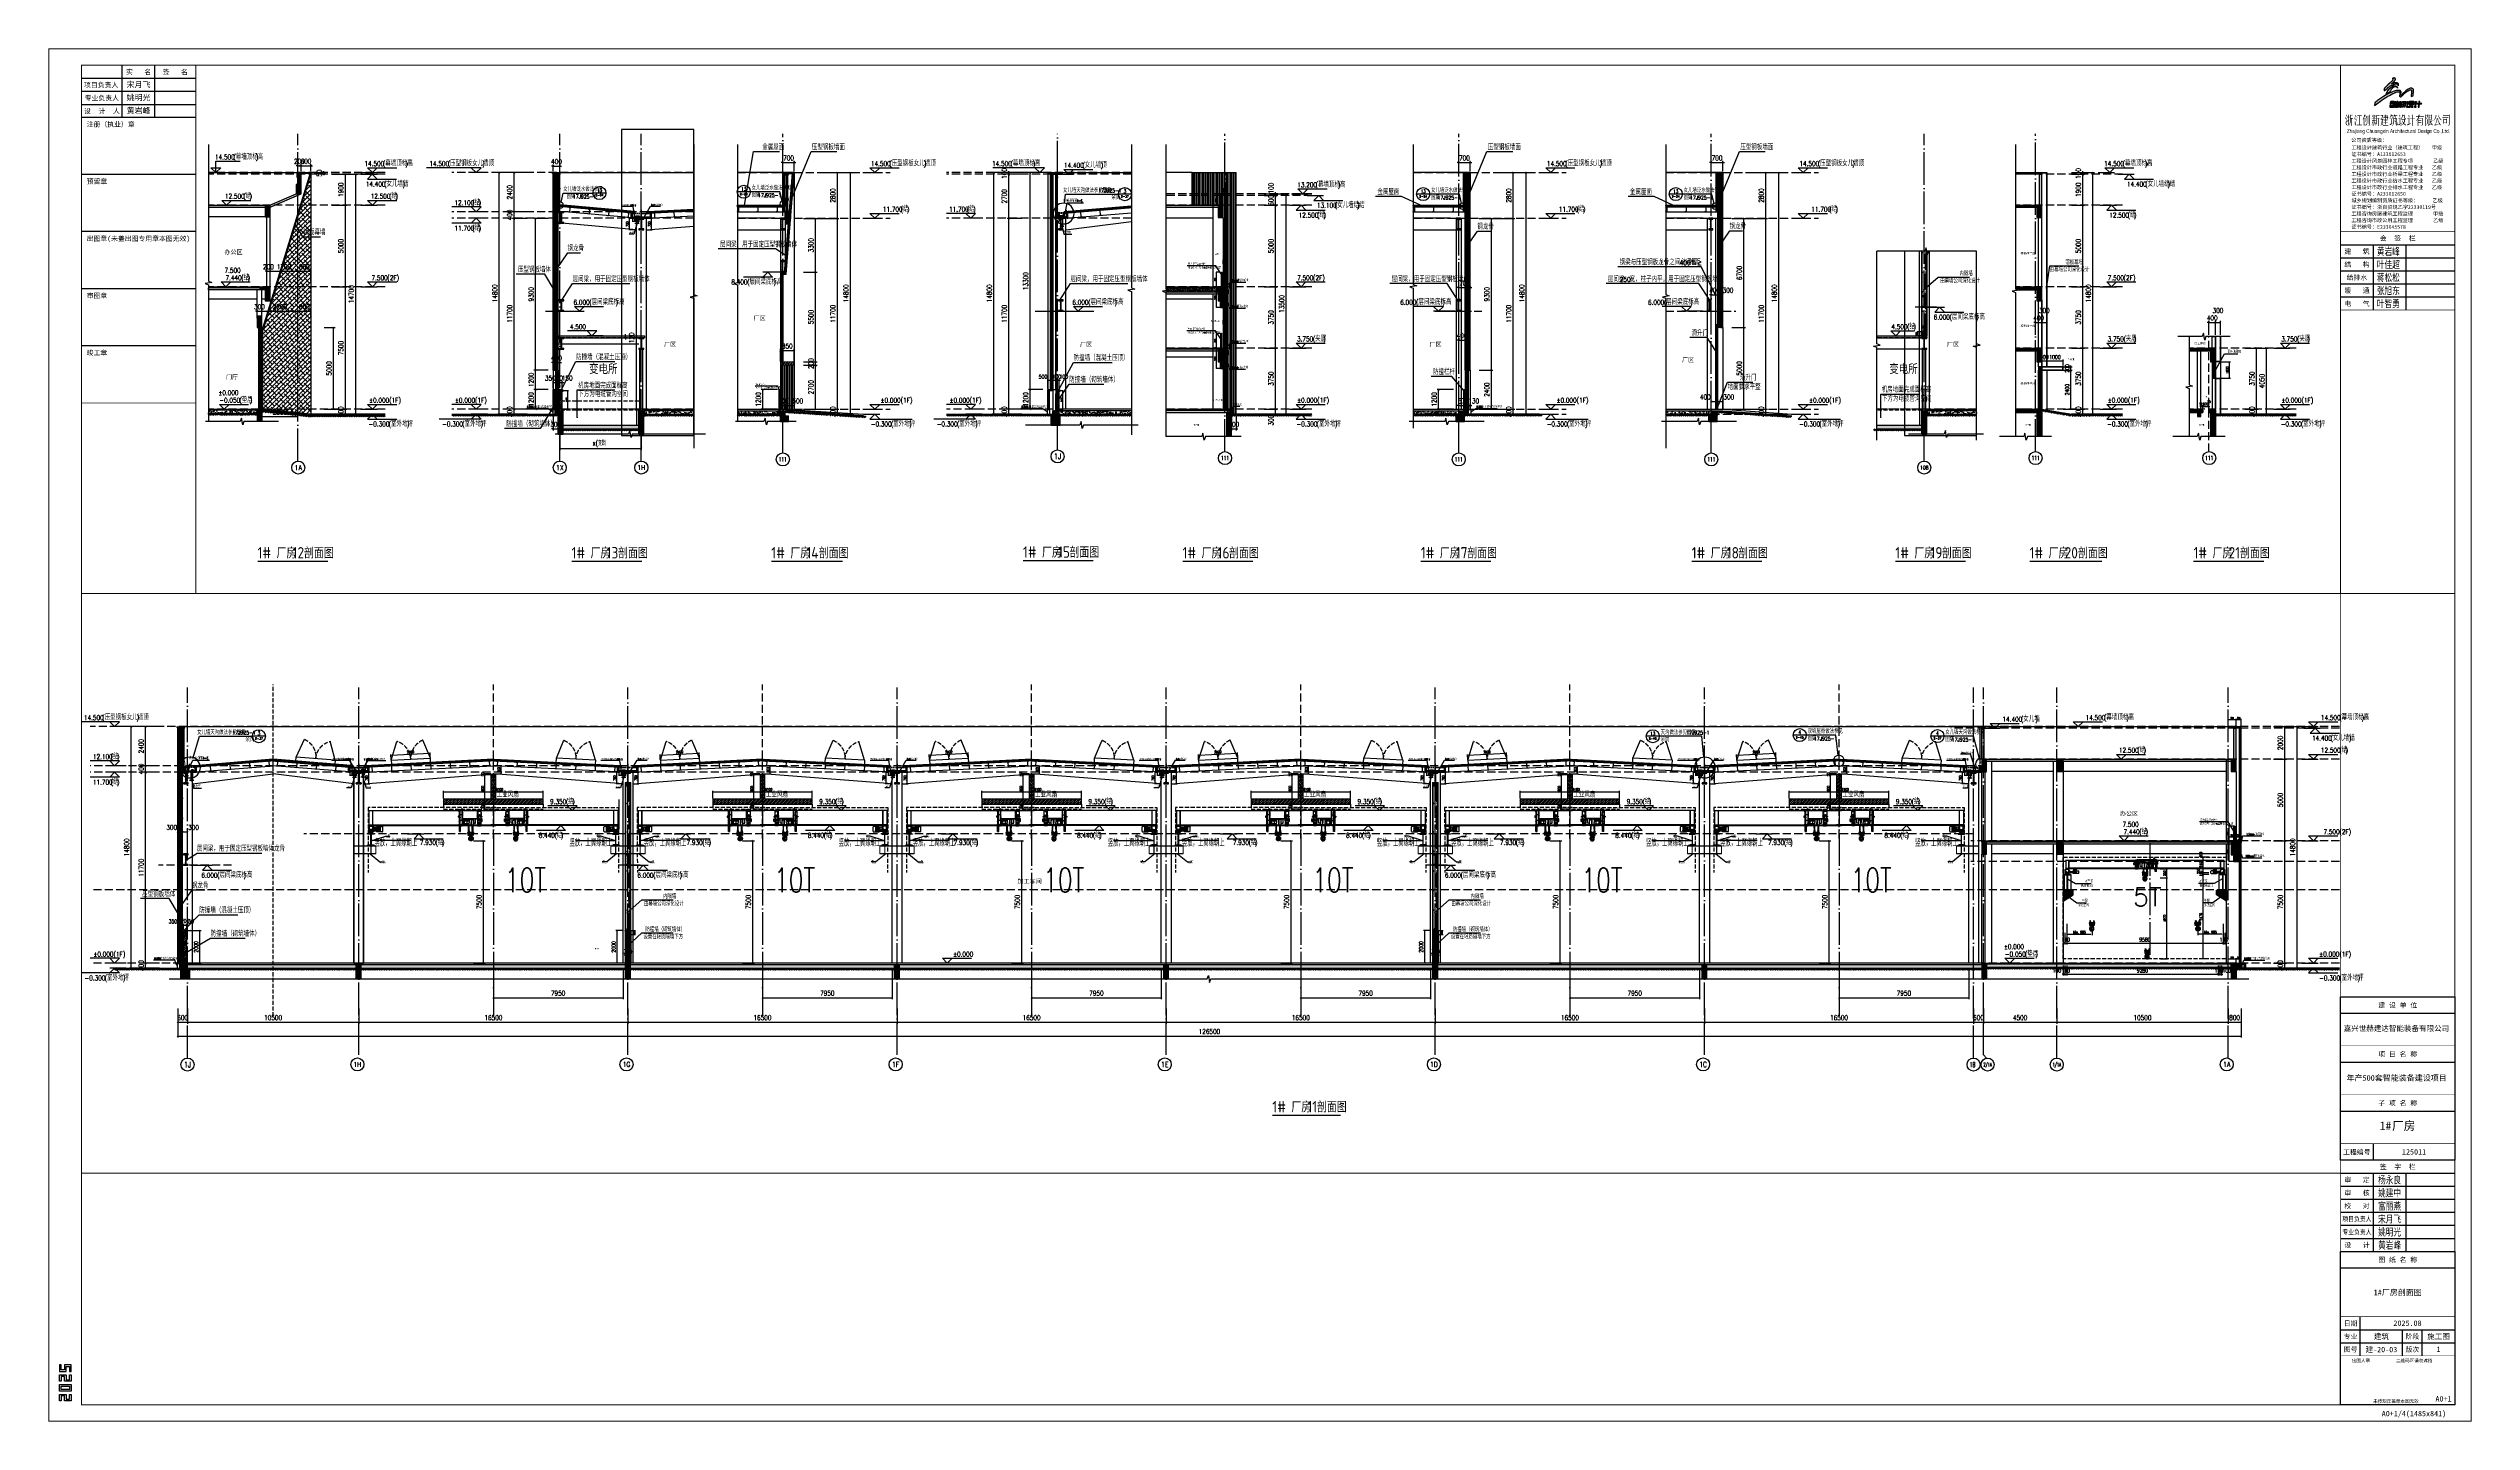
# Paper-space layout 'Layout1' of a CAD drawing. Extents: x -148523 to 27, y -23 to 84127.
# The model-space entities are those that its viewports show. They can reach past a viewport. Long polylines and large blocks are cut down to what shows.
import ezdxf
from ezdxf.enums import TextEntityAlignment as Align
from ezdxf.xclip import XClip

# ---------------------------------------------------------------- set-up
doc = ezdxf.new("R2010")
doc.units = 0
doc.header["$LTSCALE"] = 1000
doc.header["$MEASUREMENT"] = 0
doc.header["$XCLIPFRAME"] = 2
for name, pattern in [('99轴线参照$0$DOTE', [2.42, 2, -0.2, 0.02, -0.2]), ('__DASH', [0.35, 0.25, -0.1]), ('CENTER', [2, 1.25, -0.25, 0.25, -0.25]), ('DASH', [0.35, 0.25, -0.1]), ('DOTE', [2.42, 2, -0.2, 0.02, -0.2]), ('HIDDEN', [0.375, 0.25, -0.125]), ('ZN-DASH', [0.35, 0.25, -0.1])]:
    doc.linetypes.add(name, pattern=pattern)
doc.layers.get('Defpoints').update_dxf_attribs({"color": 210})
for name, color, linetype in [('!ZN1-填充-8', 8, 'Continuous'), ('!ZN3-玻璃幕墙-4', 4, 'Continuous'), ('!ZN4-焊缝-8', 8, 'Continuous'), ('!ZN4-辅助材料-1', 1, 'Continuous'), ('!ZN4-配件-11', 11, 'Continuous'), ('!ZN5-钢材投影-40', 40, 'Continuous'), ('!ZN5-钢材断面-2', 2, 'Continuous'), ('!ZN6-虚线-8', 8, 'ZN-DASH'), ('0-cxFrame', 155, 'Continuous'), ('0-钢材投影', 40, 'Continuous'), ('06A-01-03', 7, 'Continuous'), ('11紧固件', 11, 'Continuous'), ('11配件', 11, 'Continuous'), ('20剖面图$0$AS-COLN', 6, 'Continuous'), ('20剖面图$0$PUB_HATCH', 8, 'Continuous'), ('20立剖面图及门窗表$0$A-HRAIL', 173, 'Continuous'), ('20立剖面图及门窗表$0$A-LIN-V', 9, 'Continuous'), ('20立剖面图及门窗表$0$A-WINDOW', 140, 'Continuous'), ('20立剖面图及门窗表$0$立面栏杆', 167, 'Continuous'), ('40钢材投影', 40, 'Continuous'), ('5剖面线层', 2, 'Continuous'), ('6文字层', 3, 'Continuous'), ('A-AXIS-D', 1, 'Continuous'), ('A-AXIS-DOTE', 14, 'DOTE'), ('A-AXIS-DP', 126, 'Continuous'), ('A-AXIS-SYMB', 3, 'Continuous'), ('A-CURTAIN', 134, 'Continuous'), ('A-HATCH-1', 252, 'Continuous'), ('A-HATCH-2', 251, 'Continuous'), ('A-HRAIL', 173, 'Continuous'), ('A-LIN-V', 9, 'Continuous'), ('A-SFCE', 30, 'Continuous'), ('A-WINDOW', 140, 'Continuous'), ('A-剖面图标准尺寸', 191, '99轴线参照$0$DOTE'), ('AS-COLN', 6, 'Continuous'), ('AS-WALL', 40, 'Continuous'), ('AXIS_TEXT', 7, 'Continuous'), ('COLUMN', 9, 'Continuous'), ('CRANE', 11, 'HIDDEN'), ('DIM_ELEV', 3, 'Continuous'), ('DIM_LEAD', 3, 'Continuous'), ('DIM_SYMB', 3, 'Continuous'), ('DOTE', 1, 'CENTER'), ('EWHS5T6M-1', 7, 'Continuous'), ('EWHS5T6M-2', 7, 'Continuous'), ('EWHS5T6M-3', 7, 'Continuous'), ('FAG16-10.01MA1-被', 7, 'Continuous'), ('FAG16-10.02MA1-被', 7, 'Continuous'), ('FAG16-10MA1-端梁结构', 7, 'Continuous'), ('FAG16-20.02MA1-轴', 7, 'Continuous'), ('FHSGH10105-主梁-01', 7, 'Continuous'), ('FHSGH10105-主梁-02', 7, 'Continuous'), ('FHSGH10105-主梁-04', 7, 'Continuous'), ('FHSGH10105-主梁-06', 7, 'Continuous'), ('Fill', 8, 'Continuous'), ('G80接口', 7, 'Continuous'), ('G80箱体', 7, 'Continuous'), ('PUB_HATCH', 8, 'Continuous'), ('PUB_TEXT', 7, 'Continuous'), ('qianming', 155, 'Continuous'), ('S-SGJ', 21, 'Continuous'), ('SURFACE', 6, 'Continuous'), ('WINDOW', 4, 'Continuous'), ('五金配件', 11, 'Continuous'), ('六角头螺栓_M5-135', 7, 'Continuous'), ('取电臂', 7, 'Continuous'), ('后端盖', 7, 'Continuous'), ('左缓冲器_M', 7, 'Continuous'), ('建-墙-填充', 8, 'Continuous'), ('建-墙-砼', 9, 'Continuous'), ('建-尺寸', 3, 'Continuous'), ('建-引出', 3, 'Continuous'), ('建-文字', 7, 'Continuous'), ('建-柱-钢', 9, 'Continuous'), ('接线盒', 7, 'Continuous'), ('接线盒盖', 7, 'Continuous'), ('机壳', 7, 'Continuous'), ('焊缝', 8, 'Continuous'), ('电机接线盒密封垫', 7, 'Continuous'), ('立面栏杆', 167, 'Continuous'), ('端梁装置_M', 7, 'Continuous'), ('端盖', 7, 'Continuous'), ('连接板', 7, 'Continuous'), ('零件1^葫芦小车', 7, 'Continuous'), ('齿轴1', 7, 'Continuous')]:
    doc.layers.add(name, color=color, linetype=linetype)
for name, color, linetype, lineweight in [('0-cxText', 131, 'Continuous', 25), ('0_CONCRETE-HACH', 8, 'Continuous', 9), ('0_FLASHING-PST', 6, 'Continuous', 15), ('0_SCREW RIVET', 4, 'Continuous', 15), ('S-bkl', 4, 'Continuous', 0), ('welding', 1, 'Continuous', 18), ('彩钢板', 6, 'Continuous', 15)]:
    doc.layers.add(name, color=color, linetype=linetype, lineweight=lineweight)
doc.layers.add('0_INSULATION', color=252, linetype='Continuous', lineweight=9, transparency=0.2)
doc.styles.add('_TCH_AXIS', font='COMPLEX', dxfattribs={"bigfont": 'GBCBIG'})
doc.styles.add('_TCH_DIM', font='SIMPLEX', dxfattribs={"bigfont": 'GBCBIG'})
doc.styles.add('_TCH_DIM_T3', font='SIMPLEX', dxfattribs={"width": 0.705882, "bigfont": 'GBCBIG'})
doc.styles.add('_TCH_SPACE', font='SIMPLEX', dxfattribs={"height": 5, "bigfont": 'GBCBIG'})
doc.styles.add('A-DIM', font='SIMPLEX', dxfattribs={"bigfont": 'GBCBIG'})
doc.styles.add('A-DIM_T3', font='SIMPLEX', dxfattribs={"width": 0.705882, "bigfont": 'GBCBIG'})
doc.styles.add('A-STANDARD', font='SIMPLEX', dxfattribs={"bigfont": 'GBCBIG'})
doc.styles.add('BZHZ', font='bzxw', dxfattribs={"width": 0.8, "bigfont": 'bzhz'})
doc.styles.add('cx_biaoti', font='')
doc.styles.add('cx_tuming', font='')
doc.styles.add('cx_tuqian1', font='')
doc.styles.add('DHTEXT-1', font='ROMANS.shx', dxfattribs={"width": 0.7, "bigfont": 'CHINESE.shx'})
doc.styles.add('FS', font='simplex.shx', dxfattribs={"width": 0.7, "height": 5, "bigfont": 'TSSDCHN.SHX'})
doc.styles.get("Standard").update_dxf_attribs({"font": 'gbenor.shx', "bigfont": 'gbcbig.shx'})
doc.styles.add('TH_GBDIM', font='romans.shx', dxfattribs={"width": 0.8, "bigfont": 'gbcbig.shx'})
doc.styles.add('TSSD_Rein', font='tj-romans1.shx', dxfattribs={"width": 0.7, "bigfont": 'tj-hztxt.shx'})
doc.styles.add('图框', font='')
doc.styles.add('图框宋体', font='', dxfattribs={"width": 0.75})
doc.styles.add('黑体', font='', dxfattribs={"height": 12})
doc.styles.get('cx_biaoti').set_extended_font_data('SimSun')
doc.styles.get('cx_tuming').set_extended_font_data('SimHei')
doc.styles.get('cx_tuqian1').set_extended_font_data('SimSun')
doc.styles.get('图框').set_extended_font_data('SimSun')
doc.styles.get('图框宋体').set_extended_font_data('SimSun')
doc.styles.get('黑体').set_extended_font_data('SimHei')
doc.dimstyles.new('_TCH_ARCH&&100', dxfattribs={"dimtxt": 297.5, "dimasz": 100, "dimexe": 100, "dimexo": 100, "dimgap": 126.25, "dimtad": 1, "dimdec": 0, "dimzin": 0, "dimdsep": 46, "dimtxsty": '_TCH_DIM_T3', "dimblk": 'ARCHTICK', "dimcen": 0.09, "dimclrt": 7, "dimazin": 2, "dimtfac": 1, "dimtdec": 0, "dimtix": 1, "dimtmove": 2, "dimatfit": 3, "dimfxl": 0, "dimtolj": 1, "dimtzin": 0, "dimarcsym": 0})
doc.dimstyles.new('_TCH_ARCH&&30', dxfattribs={"dimtxt": 89.25, "dimasz": 30, "dimexe": 30, "dimexo": 30, "dimgap": 37.875, "dimtad": 1, "dimdec": 0, "dimzin": 0, "dimdsep": 46, "dimtxsty": '_TCH_DIM_T3', "dimblk": 'ARCHTICK', "dimcen": 0.09, "dimclrt": 7, "dimazin": 2, "dimtfac": 1, "dimtdec": 0, "dimtix": 1, "dimtmove": 2, "dimatfit": 3, "dimfxl": 0, "dimtolj": 1, "dimtzin": 0, "dimarcsym": 0})
doc.dimstyles.new('_TCH_ARCH&&50', dxfattribs={"dimtxt": 148.75, "dimasz": 50, "dimexe": 50, "dimexo": 50, "dimgap": 63.125, "dimtad": 1, "dimdec": 0, "dimzin": 0, "dimdsep": 46, "dimtxsty": '_TCH_DIM_T3', "dimblk": 'ARCHTICK', "dimcen": 0.09, "dimclrt": 7, "dimazin": 2, "dimtfac": 1, "dimtdec": 0, "dimtix": 1, "dimtmove": 2, "dimatfit": 3, "dimfxl": 0, "dimtolj": 1, "dimtzin": 0, "dimarcsym": 0})
doc.dimstyles.new('_TCH_ARCH&&80', dxfattribs={"dimtxt": 238, "dimasz": 80, "dimexe": 80, "dimexo": 80, "dimgap": 101, "dimtad": 1, "dimdec": 0, "dimzin": 0, "dimdsep": 46, "dimtxsty": '_TCH_DIM_T3', "dimblk": 'ARCHTICK', "dimcen": 0.09, "dimclrt": 7, "dimazin": 2, "dimtfac": 1, "dimtdec": 0, "dimtix": 1, "dimtmove": 2, "dimatfit": 3, "dimfxl": 0, "dimtolj": 1, "dimtzin": 0, "dimarcsym": 0})
doc.dimstyles.new('A-DIM&&100', dxfattribs={"dimtxt": 297.5, "dimasz": 100, "dimexe": 100, "dimexo": 100, "dimgap": 126.25, "dimtad": 1, "dimdec": 0, "dimzin": 0, "dimdsep": 46, "dimtxsty": 'A-DIM_T3', "dimblk": 'ARCHTICK', "dimcen": 0.09, "dimclrt": 7, "dimazin": 2, "dimtfac": 1, "dimtdec": 0, "dimtix": 1, "dimtmove": 2, "dimatfit": 3, "dimfxl": 0, "dimtolj": 1, "dimtzin": 0, "dimarcsym": 0})
doc.dimstyles.new('A-DIM&&50', dxfattribs={"dimtxt": 148.75, "dimasz": 50, "dimexe": 50, "dimexo": 50, "dimgap": 63.125, "dimtad": 1, "dimdec": 0, "dimzin": 0, "dimdsep": 46, "dimtxsty": 'A-DIM_T3', "dimblk": 'ARCHTICK', "dimcen": 0.09, "dimclrt": 7, "dimazin": 2, "dimtfac": 1, "dimtdec": 0, "dimtix": 1, "dimtmove": 2, "dimatfit": 3, "dimfxl": 0, "dimtolj": 1, "dimtzin": 0, "dimarcsym": 0})
doc.dimstyles.new('A-DIM&&79', dxfattribs={"dimtxt": 233.773377, "dimasz": 78.579286, "dimexe": 78.579286, "dimexo": 78.579286, "dimgap": 99.206349, "dimtad": 1, "dimdec": 0, "dimzin": 0, "dimdsep": 46, "dimtxsty": 'A-DIM_T3', "dimblk": 'ARCHTICK', "dimcen": 0.09, "dimclrt": 7, "dimazin": 2, "dimtfac": 1, "dimtdec": 0, "dimtix": 1, "dimtmove": 2, "dimatfit": 3, "dimfxl": 0, "dimtolj": 1, "dimtzin": 0, "dimarcsym": 0})
doc.dimstyles.new('TH_GBDIM', dxfattribs={"dimscale": 30, "dimtxt": 3.5, "dimasz": 2.5, "dimexe": 2, "dimexo": 0, "dimgap": 1.5, "dimtad": 1, "dimdec": 0, "dimzin": 12, "dimdsep": 46, "dimtxsty": 'TH_GBDIM', "dimcen": 2.5, "dimclrd": 130, "dimclre": 130, "dimclrt": 3, "dimadec": 0, "dimazin": 3, "dimtfac": 0.714286, "dimtdec": 0, "dimtmove": 0, "dimatfit": 3, "dimfxl": 0, "dimtzin": 0, "dimlwd": -1, "dimlwe": -1, "dimarcsym": 0})
pattern_1 = [(45, (0, 0), (-35.355339, 35.355339), []), (45, (23.57, 0), (-35.355339, 35.355339), [])]
pattern_2 = [(45, (0, 0), (-17.67766953, 17.67766953), []), (45, (11.785, 0), (-17.67766953, 17.67766953), [])]
pattern_3 = [(45, (27985.4, 35.04), (-33.6759605, 33.6759605), [])]
pattern_4 = [(50, (0, 0), (358.63009, -31.376067), [37.5, -412.5]), (355, (0, 0), (-69.37567, 376.09607), [30, -330]), (100.4514, (29.9, -2.6), (289.25469, 344.71977), [31.870095, -350.571056]), (46.1842, (0, 100), (533.62052, -82.75951), [56.25, -618.75]), (96.6356, (44.47, 93.1), (467.33135, 487.05894), [47.80514, -525.8565]), (351.1842, (0, 100), (467.33097, 487.0593), [45, -495]), (21, (50, 75), (298.453526, -201.309445), [37.5, -412.5]), (326, (50, 75), (121.657666, 362.57502), [30, -330]), (71.4514, (74.87, 58.22), (420.111314, 161.26525), [31.870095, -350.571056]), (37.5, (0, 0), (6.079928, 166.446927), [0, -326, 0, -335, 0, -331.25]), (7.5, (0, 0), (131.534769, 197.205856), [0, -191, 0, -318.5, 0, -126.25]), (327.5, (-111.5, 0), (266.911218, -11.277436), [0, -125, 0, -390, 0, -517.5]), (317.5, (-161.5, 0), (291.593085, 50.05249), [0, -162.5, 0, -259, 0, -367.5])]
pattern_5 = [(45, (60, 0), (-60.000061, 60.000061), []), (135, (60, 0), (-60.000061, -60.000061), [])]
pattern_6 = [(45, (0, 53.85), (-53.0330298, 53.0330298), [])]

# ---------------------------------------------------------------- blocks, each defined once
blk = doc.blocks.new('G$C14211716')
at = {"layer": '建-文字', "style": '黑体'}
for s, p in [('1#', (-4606, -1171)), ('厂房', (-3850, -1171))]:
    blk.add_text(s, height=525.7, dxfattribs=at).set_placement(p)
blk = doc.blocks.new('zjcx_lan_huiqian(Dragon)')
for p, q in [((-7000, -800), (0, -800)), ((-5000, -800), (-5000, -4800)), ((-3000, -800), (-3000, -4800)), ((-7000, -1600), (0, -1600)), ((-7000, -2400), (0, -2400)), ((-7000, -3200), (0, -3200)), ((-7000, -4000), (0, -4000))]:
    blk.add_line(p, q)
at = {"const_width": 30}
blk.add_lwpolyline([(-7000, 0), (0, 0)], dxfattribs=at)
blk.add_lwpolyline([(-7000, 0), (0, 0), (0, -4800), (-7000, -4800)], close=True, dxfattribs=at)
at = {"style": 'cx_biaoti'}
for s, p in [('建   筑', (-6000, -1200)), ('会  签  栏', (-3500, -400)), ('结   构', (-6000, -2000)), ('给排水', (-6000, -2800)), ('暖   通', (-6000, -3600)), ('电   气', (-6000, -4400))]:
    blk.add_text(s, height=300, dxfattribs=at).set_placement(p, align=Align.MIDDLE)
blk = doc.blocks.new('T-汇签(Dragon)')
at = {"layer": '0-cxFrame'}
blk.add_blockref('zjcx_lan_huiqian(Dragon)', (0, 0), dxfattribs=at)
at = {"layer": 'qianming', "style": 'BZHZ', "width": 0.8}
for s, p in [('黄岩峰', (-4074, -1200)), ('蒋松松', (-4074, -2800)), ('叶佳超', (-4074, -2000)), ('叶智勇', (-4074, -4400)), ('张旭东', (-4074, -3600))]:
    blk.add_text(s, height=450, dxfattribs=at).set_placement(p, align=Align.MIDDLE)
blk = doc.blocks.new('zjcx_logo(Dragon)')
h = blk.add_hatch(color=186)
h.dxf.hatch_style = 1
h.paths.add_polyline_path([(-1404, -619), (-1417, -787), (-1287, -689), (-1064, -520), (-959, -449), (-898, -408), (-824, -360), (-732, -300), (-599, -219), (-513, -170), (-403, -111), (-304, -62), (-225, -27), (-197, -14), (-154, 2), (-117, 16), (-91, 25), (-29, 43), (19, 53), (36, 55), (58, 56), (78, 54), (90, 53), (100, 49), (110, 44), (119, 36), (125, 28), (130, 18), (133, 7), (134, -3), (125, -83), (119, -131), (110, -192), (110, -205), (112, -214), (115, -223), (120, -231), (126, -238), (134, -244), (142, -249), (153, -252), (165, -253), (176, -253), (187, -250), (198, -246), (202, -243), (210, -238), (221, -231), (236, -220), (267, -190), (303, -155), (316, -143), (351, -110), (382, -81), (409, -57), (425, -43), (461, -12), (495, 15), (499, 19), (503, 23), (518, 34), (556, 63), (572, 76), (597, 92), (634, 116), (693, 149), (732, 164), (769, 173), (784, 174), (801, 173), (816, 167), (825, 161), (832, 154), (833, 153), (833, 153), (833, 153), (833, 152), (833, 152), (833, 152), (834, 152), (834, 152), (834, 152), (834, 152), (834, 152), (836, 149), (836, 148), (836, 148), (836, 148), (836, 148), (836, 148), (836, 148), (836, 148), (836, 148), (836, 148), (836, 148), (836, 148), (836, 148), (836, 148), (836, 148), (836, 148), (836, 148), (836, 148), (836, 148), (836, 148), (836, 148), (836, 148), (836, 148), (836, 148), (836, 148), (836, 148), (836, 148), (836, 148), (836, 148), (836, 148), (836, 148), (836, 148), (836, 148), (836, 148), (837, 146), (838, 145), (843, 135), (845, 125), (846, 115), (847, 97), (843, 51), (818, -247), (947, -187), (969, 117), (965, 165), (960, 186), (950, 206), (938, 224), (923, 239), (906, 252), (886, 262), (865, 268), (841, 272), (815, 272), (790, 270), (766, 264), (730, 252), (681, 230), (632, 204), (572, 164), (501, 111), (434, 55), (367, -6), (310, -62), (264, -108), (228, -146), (216, -158), (212, -162), (209, -164), (205, -166), (200, -168), (196, -168), (191, -168), (187, -167), (183, -165), (179, -162), (178, -160), (177, -157), (176, -155), (176, -152), (177, -147), (189, -90), (203, -18), (205, 16), (203, 49), (198, 66), (190, 83), (179, 97), (166, 110), (151, 120), (134, 127), (116, 131), (76, 136), (35, 137), (-5, 134), (-17, 132), (-18, 132), (-19, 132), (-20, 132), (-20, 132), (-20, 132), (-21, 132), (-79, 123), (-124, 113), (-142, 109), (-145, 108), (-146, 107), (-157, 105), (-175, 100), (-195, 94), (-288, 63), (-410, 12), (-556, -58), (-700, -135), (-882, -245), (-1049, -355), (-1175, -444), (-1234, -488), (-1299, -536), (-1360, -584), (-1398, -614)])
h.paths.add_polyline_path([(-712, -82), (-650, 50), (-573, 176), (-507, 252), (-431, 319), (-346, 375), (-294, 398), (-239, 412), (-183, 419), (-152, 418), (-120, 412), (-91, 400), (-64, 383), (-44, 364), (-29, 343), (-17, 319), (-9, 293), (-5, 267), (-14, 290), (-26, 311), (-43, 329), (-63, 344), (-81, 353), (-100, 358), (-120, 360), (-140, 359), (-188, 349), (-232, 330), (-297, 288), (-356, 237), (-404, 182), (-426, 154), (-449, 114), (-468, 80), (-489, 37)])
edge = h.paths.add_edge_path()
edge.add_line((-433, 632), (-455, 612))
edge.add_line((-455, 612), (-481, 589))
edge.add_line((-481, 589), (-598, 484))
edge.add_line((-598, 484), (-666, 424))
edge.add_line((-666, 424), (-728, 360))
edge.add_line((-728, 360), (-766, 320))
edge.add_line((-766, 320), (-807, 265))
edge.add_line((-807, 265), (-837, 203))
edge.add_line((-837, 203), (-840, 192))
edge.add_line((-840, 192), (-844, 172))
edge.add_line((-844, 172), (-844, 163))
edge.add_line((-844, 163), (-842, 155))
edge.add_line((-842, 155), (-838, 146))
edge.add_line((-838, 146), (-834, 141))
edge.add_line((-834, 141), (-828, 137))
edge.add_line((-828, 137), (-821, 134))
edge.add_line((-821, 134), (-814, 133))
edge.add_line((-814, 133), (-807, 133))
edge.add_line((-807, 133), (-800, 134))
edge.add_line((-800, 134), (-783, 142))
edge.add_line((-783, 142), (-768, 151))
edge.add_line((-768, 151), (-765, 153))
edge.add_line((-765, 153), (-763, 154))
edge.add_line((-763, 154), (-761, 156))
edge.add_line((-761, 156), (-756, 160))
edge.add_line((-756, 160), (-749, 166))
edge.add_line((-749, 166), (-747, 168))
edge.add_line((-747, 168), (-723, 190))
edge.add_line((-723, 190), (-674, 236))
edge.add_line((-674, 236), (-628, 278))
edge.add_line((-628, 278), (-598, 304))
edge.add_line((-598, 304), (-568, 326))
edge.add_line((-568, 326), (-534, 351))
edge.add_line((-534, 351), (-476, 390))
edge.add_line((-476, 390), (-408, 428))
edge.add_line((-408, 428), (-400, 433))
edge.add_line((-400, 433), (-346, 461))
edge.add_line((-346, 461), (-335, 466))
edge.add_line((-335, 466), (-290, 486))
edge.add_line((-290, 486), (-275, 492))
edge.add_line((-275, 492), (-259, 498))
edge.add_line((-259, 498), (-243, 504))
edge.add_line((-243, 504), (-210, 514))
edge.add_line((-210, 514), (-192, 519))
edge.add_line((-192, 519), (-168, 524))
edge.add_line((-168, 524), (-143, 530))
edge.add_line((-143, 530), (-100, 535))
edge.add_line((-100, 535), (-65, 533))
edge.add_line((-65, 533), (-30, 525))
edge.add_line((-30, 525), (-15, 517))
edge.add_line((-15, 517), (0, 506))
edge.add_line((0, 506), (12, 493))
edge.add_line((12, 493), (21, 477))
edge.add_line((21, 477), (27, 461))
edge.add_line((27, 461), (30, 442))
edge.add_line((30, 442), (29, 425))
edge.add_line((29, 425), (25, 407))
edge.add_line((25, 407), (32, 424))
edge.add_line((32, 424), (36, 434))
edge.add_line((36, 434), (42, 457))
edge.add_line((42, 457), (45, 468))
edge.add_line((45, 468), (49, 488))
edge.add_line((49, 488), (49, 507))
edge.add_line((49, 507), (46, 525))
edge.add_line((46, 525), (40, 543))
edge.add_line((40, 543), (31, 558))
edge.add_line((31, 558), (13, 575))
edge.add_line((13, 575), (-8, 588))
edge.add_line((-8, 588), (-31, 596))
edge.add_line((-31, 596), (-55, 600))
edge.add_line((-55, 600), (-96, 604))
edge.add_line((-96, 604), (-133, 602))
edge.add_line((-133, 602), (-160, 599))
edge.add_line((-160, 599), (-196, 593))
edge.add_line((-196, 593), (-237, 584))
edge.add_line((-237, 584), (-262, 576))
edge.add_line((-262, 576), (-288, 569))
edge.add_line((-288, 569), (-293, 567))
edge.add_line((-293, 567), (-299, 565))
edge.add_line((-299, 565), (-300, 564))
edge.add_line((-300, 564), (-301, 564))
edge.add_line((-301, 564), (-302, 564))
edge.add_line((-302, 564), (-303, 563))
edge.add_line((-303, 563), (-304, 563))
edge.add_line((-304, 563), (-305, 563))
edge.add_line((-305, 563), (-306, 562))
edge.add_line((-306, 562), (-307, 562))
edge.add_line((-307, 562), (-353, 545))
edge.add_line((-353, 545), (-407, 515))
edge.add_line((-407, 515), (-409, 514))
edge.add_line((-409, 514), (-408, 514))
edge.add_line((-408, 514), (-405, 517))
edge.add_line((-405, 517), (-402, 521))
edge.add_line((-402, 521), (-397, 525))
edge.add_line((-397, 525), (-392, 530))
edge.add_line((-392, 530), (-387, 535))
edge.add_line((-387, 535), (-381, 540))
edge.add_line((-381, 540), (-365, 553))
edge.add_line((-365, 553), (-347, 568))
edge.add_line((-347, 568), (-342, 572))
edge.add_line((-342, 572), (-330, 582))
edge.add_line((-330, 582), (-328, 585))
edge.add_line((-328, 585), (-324, 587))
edge.add_line((-324, 587), (-314, 597))
edge.add_line((-314, 597), (-279, 629))
edge.add_line((-279, 629), (-266, 641))
edge.add_line((-266, 641), (-254, 653))
edge.add_line((-254, 653), (-237, 669))
edge.add_line((-237, 669), (-216, 693))
edge.add_line((-216, 693), (-208, 702))
edge.add_line((-208, 702), (-204, 706))
edge.add_line((-204, 706), (-200, 711))
edge.add_line((-200, 711), (-191, 721))
edge.add_line((-191, 721), (-187, 727))
edge.add_line((-187, 727), (-184, 731))
edge.add_line((-184, 731), (-183, 733))
edge.add_line((-183, 733), (-178, 741))
edge.add_line((-178, 741), (-167, 755))
edge.add_line((-167, 755), (-153, 782))
edge.add_line((-153, 782), (-143, 812))
edge.add_line((-143, 812), (-143, 824))
edge.add_line((-143, 824), (-143, 826))
edge.add_line((-143, 826), (-145, 840))
edge.add_line((-145, 840), (-150, 853))
edge.add_line((-150, 853), (-158, 865))
edge.add_line((-158, 865), (-167, 876))
edge.add_line((-167, 876), (-178, 885))
edge.add_line((-178, 885), (-191, 891))
edge.add_line((-191, 891), (-213, 897))
edge.add_line((-213, 897), (-236, 899))
edge.add_line((-236, 899), (-259, 896))
edge.add_line((-259, 896), (-281, 889))
edge.add_line((-281, 889), (-300, 878))
edge.add_line((-300, 878), (-316, 864))
edge.add_line((-316, 864), (-331, 847))
edge.add_arc((-322, 816), 32.5, 338.51419, 105.47079, ccw=False)
edge.add_line((-292, 804), (-299, 785))
edge.add_line((-299, 785), (-315, 761))
edge.add_line((-315, 761), (-326, 745))
edge.add_line((-326, 745), (-342, 725))
edge.add_line((-342, 725), (-370, 695))
edge.add_line((-370, 695), (-393, 670))
edge.add_line((-393, 670), (-419, 645))
edge.add_line((-419, 645), (-433, 632))
h = blk.add_hatch(color=186)
h.dxf.hatch_style = 1
edge = h.paths.add_edge_path()
edge.add_line((-372, -565), (-315, -565))
edge.add_arc((-314, -577), 11.4, 18.89554, 94.3928, ccw=False)
edge.add_line((-303, -573), (-294, -620))
edge.add_line((-294, -620), (-290, -626))
edge.add_line((-290, -626), (-220, -626))
edge.add_arc((-224, -618), 9.49, 295.11011, 12.93383)
edge.add_line((-214, -615), (-222, -572))
edge.add_arc((-256, -574), 34.6, 4.17607, 68.3146)
edge.add_line((-244, -542), (-415, -542))
edge.add_arc((-399, -587), 47.9, 108.85314, 147.56181)
edge.add_line((-440, -562), (-469, -626))
edge.add_line((-469, -626), (-410, -626))
edge.add_line((-410, -626), (-387, -578))
edge.add_arc((-362, -592), 28.7, 111.26087, 151.54855, ccw=False)
edge = h.paths.add_edge_path()
edge.add_line((-470, -897), (-250, -897))
edge.add_line((-250, -897), (-248, -898))
edge.add_line((-248, -898), (-251, -883))
edge.add_line((-251, -883), (-413, -880))
edge.add_arc((-410, -866), 15, 169.35312, 256.08138, ccw=False)
edge.add_line((-424, -863), (-397, -657))
edge.add_line((-397, -657), (-389, -656))
edge.add_line((-389, -656), (-388, -655))
edge.add_line((-388, -655), (-313, -655))
edge.add_line((-313, -655), (-306, -658))
edge.add_arc((-311, -663), 7.51, 333.03259, 47.97447, ccw=False)
edge.add_line((-304, -667), (-321, -791))
edge.add_arc((-341, -791), 20.6, 278.71059, 0.26939, ccw=False)
edge.add_line((-338, -811), (-369, -813))
edge.add_line((-369, -813), (-376, -814))
edge.add_line((-376, -814), (-377, -827))
edge.add_arc((-361, -818), 18.3, 211.08496, 248.62588)
edge.add_line((-368, -835), (-292, -835))
edge.add_line((-292, -835), (-277, -832))
edge.add_arc((-290, -784), 50, 285.32037, 358.76459)
edge.add_line((-240, -785), (-221, -647))
edge.add_arc((-233, -648), 11.5, 3.51941, 31.54666)
edge.add_line((-223, -642), (-232, -640))
edge.add_line((-232, -640), (-449, -640))
edge.add_line((-449, -640), (-459, -643))
edge.add_line((-459, -643), (-488, -861))
edge.add_arc((-452, -866), 36.4, 172.51878, 238.5972)
edge = h.paths.add_edge_path()
edge.add_arc((-139, -559), 28, 354.72782, 20.95173, ccw=False)
edge.add_line((-112, -562), (-150, -847))
edge.add_line((-150, -847), (-160, -850))
edge.add_line((-160, -850), (-199, -850))
edge.add_arc((-196, -838), 12.1, 157.53823, 259.66789, ccw=False)
edge.add_line((-208, -833), (-169, -548))
edge.add_line((-169, -548), (-161, -545))
edge.add_line((-161, -545), (-119, -545))
edge.add_arc((-119, -552), 6.79, 24.25811, 86.73561, ccw=False)
edge = h.paths.add_edge_path()
edge.add_line((-194, -898), (-68, -898))
edge.add_line((-68, -898), (-62, -895))
edge.add_arc((-109, -838), 73.5, 309.69803, 351.80871)
edge.add_line((-36, -849), (4, -545))
edge.add_arc((-1, -544), 4.63, 347.67082, 49.41767)
edge.add_arc((-9, -558), 20.6, 56.68372, 79.18321)
edge.add_line((-5, -538), (-52, -538))
edge.add_arc((-51, -554), 16.4, 91.33263, 127.03986)
edge.add_arc((-58, -544), 4.85, 133.80873, 168.49542)
edge.add_line((-63, -543), (-103, -854))
edge.add_arc((-129, -854), 25.6, 303.0211, 359.8084, ccw=False)
edge.add_line((-115, -875), (-128, -879))
edge.add_line((-128, -879), (-193, -880))
edge.add_arc((-180, -890), 16.3, 142.79141, 207.15487)
edge = h.paths.add_edge_path()
edge.add_line((123, -557), (128, -541))
edge.add_line((128, -541), (137, -538))
edge.add_line((137, -538), (187, -538))
edge.add_arc((183, -552), 14.7, 331.9586, 74.43788, ccw=False)
edge.add_line((196, -559), (269, -562))
edge.add_arc((254, -570), 17.2, 352.8314, 26.38917, ccw=False)
edge.add_line((271, -572), (268, -579))
edge.add_line((268, -579), (266, -581))
edge.add_line((266, -581), (256, -581))
edge.add_line((256, -581), (254, -580))
edge.add_line((254, -580), (112, -581))
edge.add_line((112, -581), (110, -580))
edge.add_line((110, -580), (53, -580))
edge.add_line((53, -580), (52, -581))
edge.add_line((52, -581), (44, -581))
edge.add_line((44, -581), (43, -575))
edge.add_line((43, -575), (45, -563))
edge.add_line((45, -563), (115, -559))
edge.add_line((115, -559), (123, -557))
edge = h.paths.add_edge_path()
edge.add_arc((58, -751), 5.69, 2.93572, 38.52856, ccw=False)
edge.add_line((64, -751), (38, -896))
edge.add_line((38, -896), (38, -898))
edge.add_line((38, -898), (1, -898))
edge.add_line((1, -898), (-5, -898))
edge.add_arc((-50, -872), 51.3, 330.03006, 356.64264)
edge.add_line((2, -875), (25, -747))
edge.add_line((25, -747), (31, -745))
edge.add_line((31, -745), (58, -745))
edge.add_arc((53, -760), 15.8, 50.02603, 70.05817, ccw=False)
edge = h.paths.add_edge_path()
edge.add_line((55, -592), (62, -592))
edge.add_line((62, -592), (64, -593))
edge.add_line((64, -593), (101, -593))
edge.add_line((101, -593), (103, -592))
edge.add_line((103, -592), (110, -592))
edge.add_line((110, -592), (111, -598))
edge.add_line((111, -598), (113, -625))
edge.add_line((113, -625), (115, -638))
edge.add_line((115, -638), (176, -638))
edge.add_line((176, -638), (191, -592))
edge.add_line((191, -592), (200, -592))
edge.add_line((200, -592), (202, -593))
edge.add_line((202, -593), (248, -593))
edge.add_line((248, -593), (250, -592))
edge.add_line((250, -592), (255, -592))
edge.add_line((255, -592), (255, -595))
edge.add_line((255, -595), (246, -624))
edge.add_arc((256, -631), 11.5, 145.89681, 210.54086)
edge.add_arc((241, -691), 54.6, 66.73558, 84.76006, ccw=False)
edge.add_line((262, -641), (265, -647))
edge.add_arc((256, -649), 9.23, 274.46857, 13.00027, ccw=False)
edge.add_line((257, -658), (190, -660))
edge.add_line((190, -660), (186, -661))
edge.add_line((186, -661), (179, -697))
edge.add_arc((185, -696), 5.99, 186.91758, 264.62619)
edge.add_line((185, -702), (247, -703))
edge.add_arc((244, -714), 10.7, 313.97052, 74.10965, ccw=False)
edge.add_line((251, -721), (176, -724))
edge.add_line((176, -724), (159, -856))
edge.add_arc((103, -853), 56.4, 306.87915, 356.89777, ccw=False)
edge.add_line((137, -898), (56, -898))
edge.add_line((56, -898), (62, -878))
edge.add_line((62, -878), (64, -875))
edge.add_line((64, -875), (68, -873))
edge.add_line((68, -873), (77, -871))
edge.add_arc((78, -862), 9.14, 264.56776, 5.34397)
edge.add_line((87, -862), (104, -737))
edge.add_arc((94, -733), 10.7, 338.74451, 84.00887)
edge.add_line((96, -723), (25, -721))
edge.add_arc((34, -713), 12.2, 144.53162, 222.72258, ccw=False)
edge.add_arc((31, -714), 11.1, 84.06289, 130.83249, ccw=False)
edge.add_line((32, -703), (101, -702))
edge.add_line((101, -702), (107, -700))
edge.add_line((107, -700), (108, -700))
edge.add_line((108, -700), (113, -668))
edge.add_arc((107, -667), 7.02, 352.00278, 83.61958)
edge.add_line((107, -660), (37, -658))
edge.add_line((37, -658), (31, -656))
edge.add_arc((38, -649), 10.4, 80.08641, 222.41124, ccw=False)
edge.add_line((40, -639), (53, -638))
edge.add_line((53, -638), (53, -593))
edge.add_line((53, -593), (55, -593))
edge.add_line((55, -593), (55, -592))
edge = h.paths.add_edge_path()
edge.add_arc((228, -755), 10.9, 342.21849, 70.61556, ccw=False)
edge.add_line((239, -758), (228, -882))
edge.add_arc((273, -888), 45.2, 172.96333, 192.65476)
edge.add_line((229, -898), (178, -898))
edge.add_arc((127, -876), 54.9, 336.98391, 358.70886)
edge.add_line((182, -877), (194, -749))
edge.add_line((194, -749), (194, -747))
edge.add_line((194, -747), (200, -745))
edge.add_line((200, -745), (232, -745))
edge = h.paths.add_edge_path()
edge.add_line((503, -561), (496, -562))
edge.add_line((496, -562), (368, -564))
edge.add_arc((370, -571), 7.29, 105.68479, 178.6651)
edge.add_line((363, -571), (358, -616))
edge.add_line((358, -616), (358, -620))
edge.add_arc((361, -620), 2.85, 189.50087, 274.16637)
edge.add_line((361, -622), (490, -624))
edge.add_line((490, -624), (495, -626))
edge.add_arc((483, -634), 14.3, 320.58308, 35.58773, ccw=False)
edge.add_line((494, -643), (469, -648))
edge.add_line((469, -648), (434, -898))
edge.add_line((434, -898), (377, -898))
edge.add_arc((381, -894), 4.94, 183.46145, 225.75062, ccw=False)
edge.add_line((376, -894), (407, -653))
edge.add_arc((399, -653), 7.96, 2.1679, 44.2283)
edge.add_line((405, -648), (403, -646))
edge.add_line((403, -646), (358, -646))
edge.add_arc((362, -656), 11.3, 112.7163, 146.72014)
edge.add_line((353, -650), (320, -863))
edge.add_arc((237, -848), 84.4, 323.85528, 349.57772, ccw=False)
edge.add_line((305, -898), (239, -898))
edge.add_line((239, -898), (245, -877))
edge.add_line((245, -877), (246, -874))
edge.add_arc((256, -885), 15, 97.81362, 133.86818, ccw=False)
edge.add_line((254, -870), (300, -546))
edge.add_arc((309, -554), 12.1, 90.94326, 137.95811, ccw=False)
edge.add_line((309, -542), (497, -542))
edge.add_arc((495, -553), 11.3, 316.30021, 78.83388, ccw=False)
edge = h.paths.add_edge_path()
edge.add_line((649, -544), (651, -578))
edge.add_arc((640, -580), 11.7, 285.71807, 11.70387, ccw=False)
edge.add_line((643, -592), (580, -591))
edge.add_arc((581, -581), 10.1, 232.28685, 262.06195, ccw=False)
edge.add_arc((578, -585), 5.08, 189.86821, 228.06029, ccw=False)
edge.add_line((573, -586), (570, -554))
edge.add_arc((591, -554), 20.3, 128.18902, 179.8773, ccw=False)
edge.add_line((578, -538), (642, -538))
edge.add_arc((641, -547), 9.1, 19.52522, 83.24008, ccw=False)
edge = h.paths.add_edge_path()
edge.add_line((534, -628), (565, -630))
edge.add_arc((561, -639), 9.9, 14.99273, 68.78885, ccw=False)
edge.add_line((571, -637), (541, -863))
edge.add_line((541, -863), (541, -886))
edge.add_line((541, -886), (550, -898))
edge.add_line((550, -898), (641, -898))
edge.add_line((641, -898), (641, -884))
edge.add_arc((634, -883), 7.15, 350.15546, 82.57553)
edge.add_line((635, -876), (610, -875))
edge.add_line((610, -875), (608, -868))
edge.add_line((608, -868), (641, -623))
edge.add_arc((631, -618), 10.8, 331.57994, 66.36661)
edge.add_line((635, -608), (535, -608))
edge.add_line((535, -608), (526, -614))
edge.add_arc((536, -618), 10.6, 159.68796, 260.66864)
edge = h.paths.add_edge_path()
edge.add_arc((693, -601), 15.8, 274.13314, 11.69545, ccw=False)
edge.add_arc((695, -623), 6.69, 101.3793, 192.92077)
edge.add_arc((615, -625), 73.2, 348.81597, 0.554, ccw=False)
edge.add_arc((698, -637), 10.9, 194.31907, 249.68762)
edge.add_line((694, -647), (728, -647))
edge.add_arc((725, -603), 44.5, 273.23858, 353.69691)
edge.add_line((770, -607), (772, -587))
edge.add_line((772, -587), (776, -566))
edge.add_line((776, -566), (908, -566))
edge.add_line((908, -566), (910, -574))
edge.add_line((910, -574), (905, -620))
edge.add_arc((959, -606), 55.9, 194.85061, 207.61208)
edge.add_line((910, -632), (912, -635))
edge.add_arc((954, -581), 68.1, 232.01246, 255.28682)
edge.add_line((937, -647), (979, -647))
edge.add_arc((978, -635), 12.3, 273.58089, 308.49109)
edge.add_arc((965, -631), 25.2, 327.87798, 21.88684)
edge.add_arc((973, -630), 17.2, 28.11813, 70.13193)
edge.add_arc((1049, -599), 71.8, 164.51198, 191.90234, ccw=False)
edge.add_line((980, -580), (983, -557))
edge.add_line((983, -557), (982, -550))
edge.add_line((982, -550), (979, -544))
edge.add_line((979, -544), (721, -544))
edge.add_arc((725, -554), 10.6, 109.95804, 166.92412)
edge.add_line((714, -551), (708, -598))
edge = h.paths.add_edge_path()
edge.add_line((1146, -544), (1148, -578))
edge.add_arc((1137, -581), 11.7, 285.71807, 11.70387, ccw=False)
edge.add_line((1140, -592), (1077, -591))
edge.add_arc((1078, -581), 10.1, 232.28685, 262.06195, ccw=False)
edge.add_arc((1075, -585), 5.08, 189.86821, 228.06029, ccw=False)
edge.add_line((1070, -586), (1067, -554))
edge.add_arc((1088, -554), 20.3, 128.18902, 179.8773, ccw=False)
edge.add_line((1075, -538), (1139, -538))
edge.add_arc((1137, -547), 9.1, 19.52522, 83.24008, ccw=False)
edge = h.paths.add_edge_path()
edge.add_line((1031, -629), (1062, -630))
edge.add_arc((1058, -640), 9.9, 14.99273, 68.78885, ccw=False)
edge.add_line((1068, -637), (1038, -863))
edge.add_line((1038, -863), (1038, -886))
edge.add_line((1038, -886), (1047, -898))
edge.add_line((1047, -898), (1138, -898))
edge.add_line((1138, -898), (1138, -885))
edge.add_arc((1131, -883), 7.15, 350.15546, 82.57553)
edge.add_line((1132, -876), (1107, -876))
edge.add_line((1107, -876), (1105, -868))
edge.add_line((1105, -868), (1137, -624))
edge.add_arc((1128, -618), 10.8, 331.57994, 66.36661)
edge.add_line((1132, -609), (1032, -609))
edge.add_line((1032, -609), (1023, -615))
edge.add_arc((1033, -618), 10.6, 159.68796, 260.66864)
edge = h.paths.add_edge_path()
edge.add_line((1181, -682), (1274, -684))
edge.add_arc((1268, -691), 9.1, 10.6545, 49.67894, ccw=False)
edge.add_line((1277, -689), (1250, -895))
edge.add_line((1250, -895), (1252, -896))
edge.add_line((1252, -896), (1252, -898))
edge.add_line((1252, -898), (1312, -898))
edge.add_line((1312, -898), (1313, -892))
edge.add_line((1313, -892), (1340, -689))
edge.add_line((1340, -689), (1341, -685))
edge.add_line((1341, -685), (1464, -684))
edge.add_arc((1447, -671), 21.2, 322.14414, 30.61106)
edge.add_line((1465, -661), (1352, -661))
edge.add_line((1352, -661), (1343, -655))
edge.add_line((1343, -655), (1358, -550))
edge.add_arc((1349, -548), 8.68, 346.76013, 78.30399)
edge.add_line((1351, -539), (1304, -539))
edge.add_arc((1305, -546), 6.98, 97.51297, 154.6127)
edge.add_line((1299, -543), (1285, -647))
edge.add_arc((1270, -645), 14.6, 274.64509, 354.62105, ccw=False)
edge.add_line((1271, -660), (1180, -661))
edge.add_arc((1182, -672), 10.8, 104.43576, 265.29365)
edge = h.paths.add_edge_path()
edge.add_arc((875, -684), 106, 357.44715, 9.99523)
edge.add_arc((973, -667), 6.36, 14.46934, 89.99572)
edge.add_line((973, -661), (694, -661))
edge.add_line((694, -661), (687, -663))
edge.add_line((687, -663), (685, -667))
edge.add_line((685, -667), (686, -680))
edge.add_line((686, -680), (902, -680))
edge.add_arc((903, -683), 3.29, 32.90594, 94.76591, ccw=False)
edge.add_line((905, -682), (893, -694))
edge.add_line((893, -694), (825, -750))
edge.add_line((825, -750), (816, -758))
edge.add_line((816, -758), (808, -752))
edge.add_line((808, -752), (767, -711))
edge.add_line((767, -711), (760, -710))
edge.add_line((760, -710), (695, -708))
edge.add_line((695, -708), (690, -708))
edge.add_line((690, -708), (683, -709))
edge.add_line((683, -709), (768, -795))
edge.add_arc((765, -801), 7, 283.97637, 62.4248, ccw=False)
edge.add_line((766, -808), (666, -898))
edge.add_line((666, -898), (752, -897))
edge.add_line((752, -897), (809, -847))
edge.add_line((809, -847), (847, -887))
edge.add_arc((820, -919), 41.8, 31.51695, 49.64377, ccw=False)
edge.add_line((856, -897), (941, -898))
edge.add_line((941, -898), (854, -803))
edge.add_line((854, -803), (971, -707))
edge.add_line((971, -707), (980, -689))
edge = h.paths.add_edge_path(flags=17)
edge.add_line((816, -757), (817, -757))
edge.add_arc((947, -683), 33.5, 314.94454, 350.31038)
blk.add_line((816, -757), (817, -757))
for points in [[(-1404, -619), (-1417, -787), (-1287, -689), (-1064, -520), (-959, -449), (-898, -408), (-824, -360), (-732, -300), (-599, -219), (-513, -170), (-403, -111), (-304, -62), (-225, -27), (-197, -14), (-154, 2), (-117, 16), (-91, 25), (-29, 43), (19, 53), (36, 55), (58, 56), (78, 54), (90, 53), (100, 49), (110, 44), (119, 36), (125, 28), (130, 18), (133, 7), (134, -3), (125, -83), (119, -131), (110, -192), (110, -205), (112, -214), (115, -223), (120, -231), (126, -238), (134, -244), (142, -249), (153, -252), (165, -253), (176, -253), (187, -250), (198, -246), (202, -243), (210, -238), (221, -231), (236, -220), (267, -190), (303, -155), (316, -143), (351, -110), (382, -81), (409, -57), (425, -43), (461, -12), (495, 15), (499, 19), (503, 23), (518, 34), (556, 63), (572, 76), (597, 92), (634, 116), (693, 149), (732, 164), (769, 173), (784, 174), (801, 173), (816, 167), (825, 161), (832, 154), (833, 153), (833, 153), (833, 153), (833, 152), (833, 152), (833, 152), (834, 152), (834, 152), (834, 152), (834, 152), (834, 152), (836, 149), (836, 148), (836, 148), (836, 148), (836, 148), (836, 148), (836, 148), (836, 148), (836, 148), (836, 148), (836, 148), (836, 148), (836, 148), (836, 148), (836, 148), (836, 148), (836, 148), (836, 148), (836, 148), (836, 148), (836, 148), (836, 148), (836, 148), (836, 148), (836, 148), (836, 148), (836, 148), (836, 148), (836, 148), (836, 148), (836, 148), (836, 148), (836, 148), (836, 148), (837, 146), (838, 145), (843, 135), (845, 125), (846, 115), (847, 97), (843, 51), (818, -247), (947, -187), (969, 117), (965, 165), (960, 186), (950, 206), (938, 224), (923, 239), (906, 252), (886, 262), (865, 268), (841, 272), (815, 272), (790, 270), (766, 264), (730, 252), (681, 230), (632, 204), (572, 164), (501, 111), (434, 55), (367, -6), (310, -62), (264, -108), (228, -146), (216, -158), (212, -162), (209, -164), (205, -166), (200, -168), (196, -168), (191, -168), (187, -167), (183, -165), (179, -162), (178, -160), (177, -157), (176, -155), (176, -152), (177, -147), (189, -90), (203, -18), (205, 16), (203, 49), (198, 66), (190, 83), (179, 97), (166, 110), (151, 120), (134, 127), (116, 131), (76, 136), (35, 137), (-5, 134), (-17, 132), (-18, 132), (-19, 132), (-20, 132), (-20, 132), (-20, 132), (-21, 132), (-79, 123), (-124, 113), (-142, 109), (-145, 108), (-146, 107), (-157, 105), (-175, 100), (-195, 94), (-288, 63), (-410, 12), (-556, -58), (-700, -135), (-882, -245), (-1049, -355), (-1175, -444), (-1234, -488), (-1299, -536), (-1360, -584), (-1398, -614), (-1404, -619), (-1404, -619)], [(-1404, -619), (-1417, -787), (-1287, -689), (-1064, -520), (-959, -449), (-898, -408), (-824, -360), (-732, -300), (-599, -219), (-513, -170), (-403, -111), (-304, -62), (-225, -27), (-197, -14), (-154, 2), (-117, 16), (-91, 25), (-29, 43), (19, 53), (36, 55), (58, 56), (78, 54), (90, 53), (100, 49), (110, 44), (119, 36), (125, 28), (130, 18), (133, 7), (134, -3), (125, -83), (119, -131), (110, -192), (110, -205), (112, -214), (115, -223), (120, -231), (126, -238), (134, -244), (142, -249), (153, -252), (165, -253), (176, -253), (187, -250), (198, -246), (202, -243), (210, -238), (221, -231), (236, -220), (267, -190), (303, -155), (316, -143), (351, -110), (382, -81), (409, -57), (425, -43), (461, -12), (495, 15), (499, 19), (503, 23), (518, 34), (556, 63), (572, 76), (597, 92), (634, 116), (693, 149), (732, 164), (769, 173), (784, 174), (801, 173), (816, 167), (825, 161), (832, 154), (833, 153), (833, 153), (833, 153), (833, 152), (833, 152), (833, 152), (834, 152), (834, 152), (834, 152), (834, 152), (834, 152), (836, 149), (836, 148), (836, 148), (836, 148), (836, 148), (836, 148), (836, 148), (836, 148), (836, 148), (836, 148), (836, 148), (836, 148), (836, 148), (836, 148), (836, 148), (836, 148), (836, 148), (836, 148), (836, 148), (836, 148), (836, 148), (836, 148), (836, 148), (836, 148), (836, 148), (836, 148), (836, 148), (836, 148), (836, 148), (836, 148), (836, 148), (836, 148), (836, 148), (836, 148), (837, 146), (838, 145), (843, 135), (845, 125), (846, 115), (847, 97), (843, 51), (818, -247), (947, -187), (969, 117), (965, 165), (960, 186), (950, 206), (938, 224), (923, 239), (906, 252), (886, 262), (865, 268), (841, 272), (815, 272), (790, 270), (766, 264), (730, 252), (681, 230), (632, 204), (572, 164), (501, 111), (434, 55), (367, -6), (310, -62), (264, -108), (228, -146), (216, -158), (212, -162), (209, -164), (205, -166), (200, -168), (196, -168), (191, -168), (187, -167), (183, -165), (179, -162), (178, -160), (177, -157), (176, -155), (176, -152), (177, -147), (189, -90), (203, -18), (205, 16), (203, 49), (198, 66), (190, 83), (179, 97), (166, 110), (151, 120), (134, 127), (116, 131), (76, 136), (35, 137), (-5, 134), (-17, 132), (-18, 132), (-19, 132), (-20, 132), (-20, 132), (-20, 132), (-21, 132), (-79, 123), (-124, 113), (-142, 109), (-145, 108), (-146, 107), (-157, 105), (-175, 100), (-195, 94), (-288, 63), (-410, 12), (-556, -58), (-700, -135), (-882, -245), (-1049, -355), (-1175, -444), (-1234, -488), (-1299, -536), (-1360, -584), (-1398, -614), (-1404, -619), (-1404, -619)], [(-433, 632), (-455, 612), (-481, 589), (-598, 484), (-666, 424), (-728, 360), (-766, 320), (-807, 265), (-837, 203), (-840, 192), (-844, 172), (-844, 163), (-842, 155), (-838, 146), (-834, 141), (-828, 137), (-821, 134), (-814, 133), (-807, 133), (-800, 134), (-783, 142), (-768, 151), (-765, 153), (-763, 154), (-761, 156), (-756, 160), (-749, 166), (-747, 168), (-723, 190), (-674, 236), (-628, 278), (-598, 304), (-568, 326), (-534, 351), (-476, 390), (-408, 428), (-400, 433), (-346, 461), (-335, 466), (-290, 486), (-275, 492), (-259, 498), (-243, 504), (-210, 514), (-192, 519), (-168, 524), (-143, 530), (-100, 535), (-65, 533), (-30, 525), (-15, 517), (0, 506), (12, 493), (21, 477), (27, 461), (30, 442), (29, 425), (25, 407), (32, 424), (36, 434), (42, 457), (45, 468), (49, 488), (49, 507), (46, 525), (40, 543), (31, 558), (13, 575), (-8, 588), (-31, 596), (-55, 600), (-96, 604), (-133, 602), (-160, 599), (-196, 593), (-237, 584), (-262, 576), (-288, 569), (-293, 567), (-299, 565), (-300, 564), (-301, 564), (-302, 564), (-303, 563), (-304, 563), (-305, 563), (-306, 562), (-307, 562), (-353, 545), (-407, 515), (-409, 514), (-408, 514), (-405, 517), (-402, 521), (-397, 525), (-392, 530), (-387, 535), (-381, 540), (-365, 553), (-347, 568), (-342, 572), (-330, 582), (-328, 585), (-324, 587), (-314, 597), (-279, 629), (-266, 641), (-254, 653), (-237, 669), (-216, 693), (-208, 702), (-204, 706), (-200, 711), (-191, 721), (-187, 727), (-184, 731), (-183, 733), (-178, 741), (-167, 755), (-153, 782), (-143, 812), (-143, 824), (-143, 826), (-145, 840), (-150, 853), (-158, 865), (-167, 876), (-178, 885), (-191, 891), (-213, 897), (-236, 899), (-259, 896), (-281, 889), (-300, 878), (-316, 864), (-331, 847)], [(-433, 632), (-455, 612), (-481, 589), (-598, 484), (-666, 424), (-728, 360), (-766, 320), (-807, 265), (-837, 203), (-840, 192), (-844, 172), (-844, 163), (-842, 155), (-838, 146), (-834, 141), (-828, 137), (-821, 134), (-814, 133), (-807, 133), (-800, 134), (-783, 142), (-768, 151), (-765, 153), (-763, 154), (-761, 156), (-756, 160), (-749, 166), (-747, 168), (-723, 190), (-674, 236), (-628, 278), (-598, 304), (-568, 326), (-534, 351), (-476, 390), (-408, 428), (-400, 433), (-346, 461), (-335, 466), (-290, 486), (-275, 492), (-259, 498), (-243, 504), (-210, 514), (-192, 519), (-168, 524), (-143, 530), (-100, 535), (-65, 533), (-30, 525), (-15, 517), (0, 506), (12, 493), (21, 477), (27, 461), (30, 442), (29, 425), (25, 407), (32, 424), (36, 434), (42, 457), (45, 468), (49, 488), (49, 507), (46, 525), (40, 543), (31, 558), (13, 575), (-8, 588), (-31, 596), (-55, 600), (-96, 604), (-133, 602), (-160, 599), (-196, 593), (-237, 584), (-262, 576), (-288, 569), (-293, 567), (-299, 565), (-300, 564), (-301, 564), (-302, 564), (-303, 563), (-304, 563), (-305, 563), (-306, 562), (-307, 562), (-353, 545), (-407, 515), (-409, 514), (-408, 514), (-405, 517), (-402, 521), (-397, 525), (-392, 530), (-387, 535), (-381, 540), (-365, 553), (-347, 568), (-342, 572), (-330, 582), (-328, 585), (-324, 587), (-314, 597), (-279, 629), (-266, 641), (-254, 653), (-237, 669), (-216, 693), (-208, 702), (-204, 706), (-200, 711), (-191, 721), (-187, 727), (-184, 731), (-183, 733), (-178, 741), (-167, 755), (-153, 782), (-143, 812), (-143, 824), (-143, 826), (-145, 840), (-150, 853), (-158, 865), (-167, 876), (-178, 885), (-191, 891), (-213, 897), (-236, 899), (-259, 896), (-281, 889), (-300, 878), (-316, 864), (-331, 847)], [(-712, -82), (-650, 50), (-573, 176), (-507, 252), (-431, 319), (-346, 375), (-294, 398), (-239, 412), (-183, 419), (-152, 418), (-120, 412), (-91, 400), (-64, 383), (-44, 364), (-29, 343), (-17, 319), (-9, 293), (-5, 267), (-14, 290), (-26, 311), (-43, 329), (-63, 344), (-81, 353), (-100, 358), (-120, 360), (-140, 359), (-188, 349), (-232, 330), (-297, 288), (-356, 237), (-404, 182), (-426, 154), (-449, 114), (-468, 80), (-489, 37), (-712, -82)], [(-712, -82), (-650, 50), (-573, 176), (-507, 252), (-431, 319), (-346, 375), (-294, 398), (-239, 412), (-183, 419), (-152, 418), (-120, 412), (-91, 400), (-64, 383), (-44, 364), (-29, 343), (-17, 319), (-9, 293), (-5, 267), (-14, 290), (-26, 311), (-43, 329), (-63, 344), (-81, 353), (-100, 358), (-120, 360), (-140, 359), (-188, 349), (-232, 330), (-297, 288), (-356, 237), (-404, 182), (-426, 154), (-449, 114), (-468, 80), (-489, 37), (-712, -82)], [(-292, 804), (-299, 785), (-315, 761), (-326, 745), (-342, 725), (-370, 695), (-393, 670), (-419, 645), (-433, 632)], [(-292, 804), (-299, 785), (-315, 761), (-326, 745), (-342, 725), (-370, 695), (-393, 670), (-419, 645), (-433, 632)]]:
    blk.add_lwpolyline(points)
for points in [[(-470, -897), (-250, -897), (-248, -898), (-251, -883), (-413, -880, -0.3975858), (-424, -863), (-397, -657), (-389, -656), (-388, -655), (-313, -655), (-306, -658, -0.3391715), (-304, -667), (-321, -791, -0.3716921), (-338, -811), (-369, -813), (-376, -814), (-377, -827, 0.1652841), (-368, -835), (-292, -835), (-277, -832, 0.331901), (-240, -785), (-221, -647, 0.1229053), (-223, -642), (-232, -640), (-449, -640), (-459, -643), (-488, -861, 0.2965858)], [(-372, -565), (-315, -565, -0.3418758), (-303, -573), (-294, -620), (-290, -626), (-220, -626, 0.3532532), (-214, -615), (-222, -572, 0.2873996), (-244, -542), (-415, -542, 0.170523), (-440, -562), (-469, -626), (-410, -626), (-387, -578, -0.1776215)], [(-113, -549, -0.1149254), (-112, -562), (-150, -847), (-160, -850), (-199, -850, -0.4776702), (-208, -833), (-169, -548), (-161, -545), (-119, -545, -0.2795696)], [(-194, -898), (-68, -898), (-62, -895, 0.1858386), (-36, -849), (4, -545, 0.2761354), (2, -541, 0.0984892), (-5, -538), (-52, -538, 0.1570752), (-61, -541, 0.1525155), (-63, -543), (-103, -854, -0.25298), (-115, -875), (-128, -879), (-193, -880, 0.2884624)], [(63, -747, -0.1565638), (64, -751), (38, -896), (38, -898), (1, -898), (-5, -898, 0.116644), (2, -875), (25, -747), (31, -745), (58, -745, -0.08763)], [(55, -592), (62, -592), (64, -593), (101, -593), (103, -592), (110, -592), (111, -598), (113, -625), (115, -638), (176, -638), (191, -592), (200, -592), (202, -593), (248, -593), (250, -592), (255, -592), (255, -595), (246, -624, 0.2897891), (246, -637, -0.0788092), (262, -641), (265, -647, -0.458531), (257, -658), (190, -660), (186, -661), (179, -697, 0.3526884), (185, -702), (247, -703, -0.57816), (251, -721), (176, -724), (159, -856, -0.2217799), (137, -898), (56, -898), (62, -878), (64, -875), (68, -873), (77, -871, 0.4704375), (87, -862), (104, -737, 0.4945803), (96, -723), (25, -721, -0.3550566), (24, -706, -0.2069517), (32, -703), (101, -702), (107, -700), (108, -700), (113, -668, 0.4225029), (107, -660), (37, -658), (31, -656, -0.7154337), (40, -639), (53, -638), (53, -593), (55, -593)], [(123, -557), (128, -541), (137, -538), (187, -538, -0.4795451), (196, -559), (269, -562, -0.1474788), (271, -572), (268, -579), (266, -581), (256, -581), (254, -580), (112, -581), (110, -580), (53, -580), (52, -581), (44, -581), (43, -575), (45, -563), (115, -559)], [(232, -745, -0.406043), (239, -758), (228, -882, 0.0861321), (229, -898), (178, -898, 0.0950779), (182, -877), (194, -749), (194, -747), (200, -745)], [(503, -561), (496, -562), (368, -564, 0.3296553), (363, -571), (358, -616), (358, -620, 0.3871995), (361, -622), (490, -624), (495, -626, -0.3394769), (494, -643), (469, -648), (434, -898), (377, -898, -0.1866444), (376, -894), (407, -653, 0.1856116), (405, -648), (403, -646), (358, -646, 0.1494682), (353, -650), (320, -863, -0.112709), (305, -898), (239, -898), (245, -877), (246, -874, -0.1586285), (254, -870), (300, -546, -0.2080679), (309, -542), (497, -542, -0.5921859)], [(534, -628), (565, -630, -0.2391381), (571, -637), (541, -863), (541, -886), (550, -898), (641, -898), (641, -884, 0.4266397), (635, -876), (610, -875), (608, -868), (641, -623, 0.4388999), (635, -608), (535, -608), (526, -614, 0.4715276)], [(649, -544), (651, -578, -0.3938389), (643, -592), (580, -591, -0.1306543), (575, -589, -0.1682043), (573, -586), (570, -554, -0.229436), (578, -538), (642, -538, -0.2853994)], [(980, -689, 0.0548061), (979, -665, 0.3420177), (973, -661), (694, -661), (687, -663), (685, -667), (686, -680), (902, -680, -0.2766667), (905, -682), (893, -694), (825, -750), (816, -758), (808, -752), (767, -711), (760, -710), (695, -708), (690, -708), (683, -709), (768, -795, -0.6901657), (766, -808), (666, -898), (752, -897), (809, -847), (847, -887, -0.0792585), (856, -897), (941, -898), (854, -803), (971, -707)], [(708, -598, -0.4534218), (694, -617, 0.4221156), (689, -625, -0.0512616), (687, -640, 0.2464035), (694, -647), (728, -647, 0.3662367), (770, -607), (772, -587), (776, -566), (908, -566), (910, -574), (905, -620, 0.05574), (910, -632), (912, -635, 0.1019041), (937, -647), (979, -647, 0.1535137), (986, -644, 0.2401196), (988, -622, 0.1854013), (979, -614, -0.1200853), (980, -580), (983, -557), (982, -550), (979, -544), (721, -544, 0.2538101), (714, -551)], [(1031, -629), (1062, -630, -0.2391381), (1068, -637), (1038, -863), (1038, -886), (1047, -898), (1138, -898), (1138, -885, 0.4266397), (1132, -876), (1107, -876), (1105, -868), (1137, -624, 0.4388999), (1132, -609), (1032, -609), (1023, -615, 0.4715276)], [(1146, -544), (1148, -578, -0.3938389), (1140, -592), (1077, -591, -0.1306543), (1072, -589, -0.1682043), (1070, -586), (1067, -554, -0.229436), (1075, -538), (1139, -538, -0.2853994)], [(1181, -682), (1274, -684, -0.1719412), (1277, -689), (1250, -895), (1252, -896), (1252, -898), (1312, -898), (1313, -892), (1340, -689), (1341, -685), (1464, -684, 0.3079598), (1465, -661), (1352, -661), (1343, -655), (1358, -550, 0.4221279), (1351, -539), (1304, -539, 0.2544309), (1299, -543), (1285, -647, -0.3638514), (1271, -660), (1180, -661, 0.8454986)]]:
    blk.add_lwpolyline(points, format="xyb", close=True)
for centre, radius, start, end in [((-322, 816), 32.5, 338.51419, 105.47079), ((-322, 816), 32.5, 338.51419, 105.47079), ((947, -683), 33.5, 314.94454, 350.31038)]:
    blk.add_arc(centre, radius, start, end)
at = {"layer": 'Defpoints', "color": 250}
for p in [(1468, 899), (-1417, -898)]:
    blk.add_point(p, dxfattribs=at)
blk = doc.blocks.new('zjcx_TT(Dragon)')
for points, const_width in [([(-6613, -4145), (-6450, -4145)], 25), ([(-6602, -3923), (-6454, -3923)], 25), ([(-6601, -4138), (-6466, -3930)], 25), ([(-6412, -4160), (-6412, -3908)], 25), ([(-6315, -4160), (-6315, -4038)], 25), ([(-6273, -4064), (-6135, -4064)], 25), ([(-6091, -3944), (-6091, -3908)], 25), ([(-6091, -4160), (-6091, -3977)], 25), ([(-6027, -3944), (-6027, -3908)], 25), ([(-6027, -4160), (-6027, -3977)], 25), ([(-5868, -4160), (-5868, -4013)], 25), ([(-5804, -4160), (-5804, -3977)], 25), ([(-5706, -4032), (-5706, -4160)], 25), ([(-5544, -4160), (-5544, -3977)], 25), ([(-5193, -4160), (-5193, -3908)], 25), ([(-5096, -4160), (-5096, -4038)], 25), ([(-5035, -4105), (-5035, -3977)], 25), ([(-4937, -3977), (-4937, -4160)], 25), ([(-4777, -4160), (-4777, -4013)], 25), ([(-4712, -4160), (-4712, -3977)], 25), ([(-4614, -4032), (-4614, -4160)], 25), ([(-4454, -4160), (-4454, -3977)], 25), ([(-4401, -4154), (-4303, -3984)], 25), ([(-4299, -4154), (-4397, -3984)], 25), ([(-4247, -3944), (-4247, -3908)], 25), ([(-4247, -4160), (-4247, -3977)], 25), ([(-4182, -4160), (-4182, -3977)], 25), ([(-4085, -4032), (-4085, -4160)], 25), ([(-3958, -4156), (-3882, -3912)], 25), ([(-3930, -4070), (-3827, -4070)], 25), ([(-3800, -4156), (-3876, -3912)], 25), ([(-3749, -4160), (-3749, -3977)], 25), ([(-3509, -4160), (-3509, -3908)], 25), ([(-3412, -4160), (-3412, -4038)], 25), ([(-3348, -3944), (-3348, -3908)], 25), ([(-3348, -4160), (-3348, -3977)], 25), ([(-3310, -3989), (-3241, -3989)], 25), ([(-3279, -4117), (-3279, -3932)], 25), ([(-3225, -4064), (-3088, -4064)], 25), ([(-2925, -3989), (-2856, -3989)], 25), ([(-2894, -4117), (-2894, -3932)], 25), ([(-2821, -4105), (-2821, -3977)], 25), ([(-2724, -3977), (-2724, -4160)], 25), ([(-2659, -4160), (-2659, -3977)], 25), ([(-2468, -4160), (-2468, -4013)], 25), ([(-2403, -4160), (-2403, -3908)], 25), ([(-2267, -3920), (-2197, -3920)], 25), ([(-2267, -4147), (-2197, -4147)], 25), ([(-2254, -4160), (-2254, -3908)], 25), ([(-2071, -4064), (-1933, -4064)], 25), ([(-1879, -4055), (-1828, -4074)], 25), ([(-1745, -3944), (-1745, -3908)], 25), ([(-1745, -4160), (-1745, -3977)], 25), ([(-1583, -4160), (-1583, -3977)], 25), ([(-1520, -4160), (-1520, -3977)], 25), ([(-1423, -4032), (-1423, -4160)], 25), ([(-901, -4160), (-901, -4125)], 30), ([(-821, -4160), (-821, -4125)], 30), ([(-747, -4160), (-747, -3908)], 25), ([(-743, -4147), (-632, -4147)], 25), ([(-616, -3989), (-546, -3989)], 25), ([(-585, -4117), (-585, -3932)], 25), ([(-414, -4160), (-414, -3908)], 25), ([(-340, -4160), (-340, -4125)], 30)]:
    blk.add_lwpolyline(points, dxfattribs=dict(const_width=const_width))
at = {"color": 7}
for points, const_width in [([(-6600, -3178), (-6454, -3178)], 32.5), ([(-6530, -3023), (-6530, -3604)], 43.3), ([(-6412, -3040), (-6412, -3479)], 43.3), ([(-6412, -3251), (-6246, -3251)], 32.5), ([(-6316, -3251), (-6316, -3719)], 43.3), ([(-6026, -3668), (-5688, -3668)], 32.5), ([(-5986, -3088), (-5705, -3088)], 32.5), ([(-5851, -3088), (-5851, -3668)], 43.3), ([(-5576, -3257), (-5576, -3632)], 43.3), ([(-5576, -3287), (-5445, -3287)], 32.5), ([(-5537, -3670), (-5465, -3670)], 43.3), ([(-5445, -3251), (-5445, -3423)], 43.3), ([(-5327, -3099), (-5327, -3573)], 43.3), ([(-5096, -3268), (-4842, -3268)], 32.5), ([(-5085, -3381), (-4854, -3381)], 32.5), ([(-5079, -3116), (-4848, -3116)], 32.5), ([(-4964, -3263), (-4964, -3641)], 43.3), ([(-4800, -3059), (-4800, -3533)], 43.3), ([(-4800, -3245), (-4611, -3245)], 32.5), ([(-4693, -3245), (-4693, -3722)], 43.3), ([(-4386, -3513), (-4104, -3513)], 32.5), ([(-4379, -3684), (-4081, -3684)], 43.3), ([(-4380, -3209), (-4070, -3209)], 32.5), ([(-4364, -3412), (-4121, -3412)], 32.5), ([(-4358, -3113), (-4144, -3113)], 32.5), ([(-4358, -3305), (-4144, -3305)], 32.5), ([(-4256, -3026), (-4256, -3632)], 43.3), ([(-4144, -3076), (-4144, -3347)], 43.3), ([(-3980, -3285), (-3794, -3285)], 32.5), ([(-3881, -3271), (-3881, -3593)], 43.3), ([(-3741, -3237), (-3741, -3468)], 43.3), ([(-3741, -3281), (-3597, -3281)], 32.5), ([(-3597, -3237), (-3597, -3621)], 43.3), ([(-3473, -3267), (-3366, -3267)], 32.5), ([(-3366, -3212), (-3366, -3614)], 43.3), ([(-3225, -3069), (-3090, -3069)], 32.5), ([(-2926, -3267), (-2813, -3267)], 32.5), ([(-2813, -3220), (-2813, -3623)], 43.3), ([(-2740, -3268), (-2436, -3268)], 32.5), ([(-2588, -3026), (-2588, -3719)], 43.3), ([(-2374, -3130), (-1895, -3130)], 32.5), ([(-2253, -3719), (-2253, -3269)], 43.3), ([(-2253, -3384), (-2047, -3384)], 32.5), ([(-2253, -3502), (-2047, -3502)], 32.5), ([(-2244, -3267), (-1986, -3267)], 32.5), ([(-1988, -3231), (-1988, -3645)], 43.3), ([(-1793, -3026), (-1793, -3719)], 43.3), ([(-1795, -3064), (-1680, -3064)], 32.5), ([(-1684, -3339), (-1684, -3552)], 43.3), ([(-1589, -3026), (-1589, -3657)], 43.3), ([(-1589, -3064), (-1421, -3064)], 32.5), ([(-1589, -3188), (-1472, -3188)], 32.5), ([(-1557, -3309), (-1421, -3309)], 32.5), ([(-1489, -3496), (-1382, -3367)], 32.5), ([(-1421, -3026), (-1421, -3347)], 43.3), ([(-768, -3200), (-398, -3200)], 32.5), ([(-734, -3071), (-344, -3071)], 32.5), ([(-679, -3286), (-679, -3580)], 43.3), ([(-679, -3332), (-496, -3332)], 32.5), ([(-679, -3510), (-496, -3510)], 32.5), ([(-496, -3286), (-496, -3571)], 43.3), ([(-344, -3026), (-344, -3637)], 43.3)]:
    blk.add_lwpolyline(points, dxfattribs=dict(at, const_width=const_width))
for points, const_width in [([(-6412, -4038, -1.0015612), (-6315, -4038, 3.4415634)], 25), ([(-6203, -3986, 0.3959453), (-6260, -4052)], 25), ([(-6260, -4074, 0.2955387), (-6222, -4147, 0.2955387)], 25), ([(-6224, -4146, 0.5067011), (-6149, -4103)], 25), ([(-6205, -3986, -0.3959453), (-6148, -4052)], 25), ([(-6133, -4216, 0.3330537), (-6091, -4160, 3.4415634)], 25), ([(-5939, -4071, 0.8868755), (-5931, -4152, 0.6156091)], 25), ([(-5968, -4032, -0.7874895), (-5867, -4018)], 25), ([(-5939, -4071, 0.0305437), (-5870, -4051)], 25), ([(-5632, -4001, 0.3187138), (-5629, -4135, 0.6156091)], 25), ([(-5647, -4182, 0.9454983), (-5545, -4157, 0.2220277)], 25), ([(-5633, -4003, -0.4768324), (-5572, -3997, -0.2220277)], 25), ([(-5630, -4134, 0.4079097), (-5575, -4138, 0.2220277)], 25), ([(-5380, -3945, 0.2636931), (-5386, -4114, 0.6156091)], 25), ([(-5391, -4103, 0.8104831), (-5250, -4080, 0.2220277)], 25), ([(-5382, -3948, -0.673783), (-5253, -3981, -0.2220277)], 25), ([(-5193, -4038, -1.0015612), (-5096, -4038, 3.4415634)], 25), ([(-4848, -4071, 0.8868755), (-4841, -4152, 0.6156091)], 25), ([(-4877, -4032, -0.7874895), (-4776, -4018)], 25), ([(-4848, -4071, 0.0305437), (-4779, -4051)], 25), ([(-4541, -4001, 0.3187138), (-4538, -4135, 0.6156091)], 25), ([(-4556, -4182, 0.9454983), (-4454, -4157, 0.2220277)], 25), ([(-4542, -4003, -0.4768324), (-4481, -3997, -0.2220277)], 25), ([(-4539, -4134, 0.4079097), (-4484, -4138, 0.2220277)], 25), ([(-3642, -4004, 0.3187138), (-3639, -4138, 0.6156091)], 25), ([(-3643, -4006, -0.6861094), (-3559, -4032, -0.2220277)], 25), ([(-3641, -4136, 0.6826412), (-3556, -4100, 0.2220277)], 25), ([(-3509, -4038, -1.0015612), (-3412, -4038, 3.4415634)], 25), ([(-3279, -4116, 0.5601995), (-3239, -4146, 0.2220277)], 25), ([(-3155, -3986, 0.3959453), (-3213, -4052)], 25), ([(-3213, -4074, 0.2955387), (-3175, -4147, 0.2955387)], 25), ([(-3177, -4146, 0.5067011), (-3102, -4103)], 25), ([(-3158, -3986, -0.3959453), (-3100, -4052)], 25), ([(-3033, -4004, 0.3187138), (-3030, -4138, 0.6156091)], 25), ([(-3034, -4006, -0.6861094), (-2949, -4032, -0.2220277)], 25), ([(-3031, -4136, 0.6826412), (-2947, -4100, 0.2220277)], 25), ([(-2894, -4116, 0.5601995), (-2854, -4146, 0.2220277)], 25), ([(-2539, -4071, 0.8868755), (-2531, -4152, 0.6156091)], 25), ([(-2567, -4032, -0.7874895), (-2467, -4018)], 25), ([(-2539, -4071, 0.0305437), (-2470, -4051)], 25), ([(-2133, -3948, 0.2383702), (-2199, -3921, 0.2530414)], 25), ([(-2126, -4107, -0.2966741), (-2197, -4147, -0.3296834)], 25), ([(-2135, -3945, -0.2613203), (-2128, -4111, -0.6156091)], 25), ([(-2001, -3986, 0.3959453), (-2058, -4052)], 25), ([(-2058, -4074, 0.2955387), (-2020, -4147, 0.2955387)], 25), ([(-2023, -4146, 0.5067011), (-1947, -4103)], 25), ([(-2003, -3986, -0.3959453), (-1946, -4052)], 25), ([(-1829, -4148, -0.5196003), (-1899, -4103)], 25), ([(-1877, -4055, -0.4015544), (-1896, -4025)], 25), ([(-1805, -4026, 0.9118035), (-1896, -4027)], 25), ([(-1831, -4073, -0.7839643), (-1829, -4148, -0.6156091)], 25), ([(-1671, -4001, 0.3187138), (-1668, -4135, 0.6156091)], 25), ([(-1686, -4182, 0.9454983), (-1584, -4157, 0.2220277)], 25), ([(-1672, -4003, -0.4768324), (-1611, -3997, -0.2220277)], 25), ([(-1668, -4134, 0.4079097), (-1614, -4138, 0.2220277)], 25), ([(-1259, -3945, 0.2636931), (-1264, -4114, 0.6156091)], 25), ([(-1269, -4103, 0.8104831), (-1129, -4080, 0.2220277)], 25), ([(-1261, -3948, -0.673783), (-1132, -3981, -0.2220277)], 25), ([(-1061, -4004, 0.3187138), (-1058, -4138, 0.6156091)], 25), ([(-1062, -4005, -0.473083), (-987, -4004, -0.2220277)], 25), ([(-1059, -4137, 0.4627031), (-989, -4136, 0.2220277)], 25), ([(-988, -4004, -0.3454151), (-990, -4138, -0.6156091)], 25), ([(-835, -4204, 0.277707), (-814, -4157, 0.2220277)], 15), ([(-585, -4116, 0.5601995), (-545, -4146, 0.2220277)], 25), ([(-501, -4001, 0.3187138), (-498, -4135, 0.6156091)], 25), ([(-502, -4003, -0.4768324), (-441, -3997, -0.2220277)], 25), ([(-499, -4134, 0.4079097), (-444, -4138, 0.2220277)], 25)]:
    blk.add_lwpolyline(points, format="xyb", dxfattribs=dict(const_width=const_width))
for points in [[(-5932, -4152, 25, 15, 0.4456676), (-5872, -4082, 25, 25, 0)], [(-5799, -4047, 15, 19.9, -0.2770233), (-5756, -3986, 15, 19.9, -0.4135655)], [(-5760, -3987, 20, 25, -0.4747662), (-5706, -4034, 25, 25, 0)], [(-5575, -4138, 25, 20, 0.200508), (-5546, -4077, 25, 25, 0)], [(-5572, -3997, 25, 20, -0.1505955), (-5546, -4048, 25, 25, 0)], [(-4981, -4150, 20, 25, -0.4747662), (-5035, -4103, 25, 25, 0)], [(-4942, -4090, 15, 19.9, -0.2770233), (-4985, -4151, 15, 19.9, -0.4135655)], [(-4842, -4152, 25, 15, 0.4456676), (-4781, -4082, 25, 25, 0)], [(-4707, -4047, 15, 19.9, -0.2770233), (-4664, -3986, 15, 19.9, -0.4135655)], [(-4668, -3987, 20, 25, -0.4747662), (-4614, -4034, 25, 25, 0)], [(-4484, -4138, 25, 20, 0.200508), (-4455, -4077, 25, 25, 0)], [(-4481, -3997, 25, 20, -0.1505955), (-4455, -4048, 25, 25, 0)], [(-4397, -4147, 28.8, 0, 0), (-4419, -4160, 25, 25, 0)], [(-4393, -3990, 28.8, 0, 0), (-4415, -3978, 25, 25, 0)], [(-4306, -3990, 28.8, 0, 0), (-4285, -3978, 25, 25, 0)], [(-4302, -4147, 28.8, 0, 0), (-4281, -4160, 25, 25, 0)], [(-4177, -4047, 15, 19.9, -0.2770233), (-4135, -3986, 15, 19.9, -0.4135655)], [(-4138, -3987, 20, 25, -0.4747662), (-4085, -4034, 25, 25, 0)], [(-3955, -4147, 30.8, 0, 0), (-3973, -4160, 25, 25, 0)], [(-3879, -3908, 29, 0, 0), (-3879, -3921, 25, 25, 0)], [(-3803, -4147, 30.8, 0, 0), (-3785, -4160, 25, 25, 0)], [(-3684, -3998, 25, 15, 0.5195978), (-3745, -4056, 25, 25, 0)], [(-3279, -3938, 28, 0, 0), (-3266, -3914, 25, 25, 0)], [(-2894, -3938, 28, 0, 0), (-2881, -3914, 25, 25, 0)], [(-2768, -4150, 20, 25, -0.4747662), (-2821, -4103, 25, 25, 0)], [(-2729, -4090, 15, 19.9, -0.2770233), (-2771, -4151, 15, 19.9, -0.4135655)], [(-2593, -3998, 25, 15, 0.5195978), (-2654, -4056, 25, 25, 0)], [(-2532, -4152, 25, 15, 0.4456676), (-2472, -4082, 25, 25, 0)], [(-1614, -4138, 25, 20, 0.200508), (-1585, -4077, 25, 25, 0)], [(-1611, -3997, 25, 20, -0.1505955), (-1585, -4048, 25, 25, 0)], [(-1515, -4047, 15, 19.9, -0.2770233), (-1473, -3986, 15, 19.9, -0.4135655)], [(-1476, -3987, 20, 25, -0.4747662), (-1423, -4034, 25, 25, 0)], [(-585, -3938, 28, 0, 0), (-572, -3914, 25, 25, 0)], [(-444, -4138, 25, 20, 0.200508), (-415, -4077, 25, 25, 0)], [(-441, -3997, 25, 20, -0.1505955), (-415, -4048, 25, 25, 0)]]:
    blk.add_lwpolyline(points, format="xyseb")
for points in [[(-2100, -3716, 5.41, 32.5, 0.1052511), (-2005, -3674, 5.41, 5.41, 0.5364816)], [(-2011, -3677, 32.5, 43.3, 0.3019393), (-1988, -3643, 5.41, 5.41, 0.5364816)], [(-1760, -3624, 10.8, 43.3, 0.3912009), (-1684, -3542, 5.41, 5.41, 0.5364816)], [(-1742, -3258, 10.8, 54.1, 0.2342879), (-1682, -3066, 5.41, 5.41, 0.5364816)], [(-1745, -3253, 10.8, 43.3, -0.2640798), (-1684, -3348, 5.41, 5.41, -0.5364816)], [(-1463, -3585, 10.8, 65, -0.1265594), (-1650, -3679, 5.41, 5.41, 0.5364816)], [(-1521, -3324, 16.2, 65, 0.1857983), (-1407, -3630, 5.41, 5.41, 0.5364816)], [(-1294, -3389, 16.2, 54.1, 0.1480416), (-1143, -3062, 5.41, 5.41, 0.5364816)], [(-959, -3588, 16.2, 54.1, -0.1346264), (-1265, -3671, 5.41, 5.41, 0.5364816)], [(-1220, -3651, 16.2, 54.1, 0.1425893), (-1075, -3243, 5.41, 5.41, 0.5364816)], [(-1009, -3026, 21.7, 54.1, 0.2071294), (-838, -3347, 5.41, 5.41, 0.5364816)], [(-1007, -3310, 16.2, 54.1, 0.1788753), (-884, -3658, 5.41, 5.41, 0.5364816)]]:
    blk.add_lwpolyline(points, format="xyseb", dxfattribs=at)
for points in [[(-6729, -3180), (-6732, -3183), (-6646, -3254), (-6678, -3316)], [(-6727, -3457), (-6730, -3458), (-6612, -3640), (-6650, -3707)], [(-6683, -3023), (-6685, -3026), (-6598, -3085), (-6623, -3150)], [(-6590, -3136), (-6595, -3136), (-6653, -3575), (-6684, -3526)], [(-6534, -3681), (-6567, -3676), (-6619, -3713), (-6623, -3708)], [(-6546, -3387), (-6612, -3395), (-6543, -3428), (-6612, -3463)], [(-6515, -3651), (-6553, -3642), (-6534, -3681), (-6567, -3676)], [(-6509, -3604), (-6552, -3604), (-6515, -3651), (-6553, -3642)], [(-6450, -3333), (-6517, -3382), (-6447, -3342), (-6518, -3416)], [(-6439, -3636), (-6462, -3627), (-6494, -3719), (-6511, -3719)], [(-6401, -3550), (-6440, -3555), (-6439, -3636), (-6462, -3627)], [(-6391, -3479), (-6434, -3479), (-6401, -3550), (-6440, -3555)], [(-6305, -3026), (-6397, -3086), (-6243, -3059), (-6397, -3088)], [(-6046, -3639), (-6174, -3460), (-6077, -3706), (-6178, -3464)], [(-6080, -3298), (-6170, -3199), (-6106, -3371), (-6173, -3202)], [(-6029, -3126), (-6125, -3035), (-6065, -3202), (-6128, -3035)], [(-5970, -3188), (-5981, -3188), (-6089, -3579), (-6114, -3544)], [(-5559, -3218), (-5589, -3202), (-5642, -3341), (-5655, -3341)], [(-5554, -3632), (-5598, -3632), (-5549, -3643), (-5581, -3677)], [(-5517, -3135), (-5565, -3118), (-5559, -3218), (-5589, -3202)], [(-5549, -3643), (-5581, -3677), (-5537, -3649), (-5537, -3692)], [(-5552, -3026), (-5565, -3118), (-5485, -3026), (-5517, -3135)], [(-5445, -3463), (-5475, -3451), (-5530, -3497), (-5536, -3488)], [(-5378, -3178), (-5494, -3055), (-5397, -3257), (-5497, -3068)], [(-5424, -3423), (-5467, -3423), (-5445, -3463), (-5475, -3451)], [(-5454, -3643), (-5422, -3677), (-5465, -3649), (-5465, -3692)], [(-5440, -3632), (-5405, -3632), (-5454, -3643), (-5422, -3677)], [(-5418, -3493), (-5405, -3493), (-5440, -3632), (-5405, -3632)], [(-5260, -3711), (-5275, -3684), (-5341, -3716), (-5344, -3708)], [(-5216, -3681), (-5250, -3663), (-5260, -3711), (-5275, -3684)], [(-5198, -3635), (-5241, -3635), (-5216, -3681), (-5250, -3663)], [(-5198, -3026), (-5241, -3026), (-5198, -3635), (-5241, -3635)], [(-5052, -3595), (-5073, -3587), (-5093, -3649), (-5107, -3639)], [(-5022, -3537), (-5060, -3536), (-5052, -3595), (-5073, -3587)], [(-4990, -3696), (-5020, -3683), (-5059, -3711), (-5071, -3700)], [(-5011, -3454), (-5062, -3454), (-5022, -3537), (-5060, -3536)], [(-4978, -3200), (-5032, -3133), (-5000, -3251), (-5012, -3251)], [(-4953, -3672), (-4993, -3660), (-4990, -3696), (-5020, -3683)], [(-4942, -3641), (-4985, -3641), (-4953, -3672), (-4993, -3660)], [(-4920, -3060), (-4978, -3026), (-4935, -3094), (-4961, -3099)], [(-4882, -3144), (-4910, -3133), (-4933, -3251), (-4955, -3251)], [(-4887, -3502), (-4919, -3417), (-4916, -3523), (-4921, -3417)], [(-4850, -3538), (-4887, -3502), (-4894, -3590), (-4916, -3523)], [(-4842, -3665), (-4859, -3653), (-4893, -3716), (-4904, -3708)], [(-4867, -3584), (-4850, -3538), (-4861, -3624), (-4894, -3590)], [(-4803, -3609), (-4835, -3600), (-4842, -3665), (-4859, -3653)], [(-4779, -3533), (-4822, -3533), (-4803, -3609), (-4835, -3600)], [(-4708, -3069), (-4783, -3095), (-4690, -3102), (-4787, -3110)], [(-4606, -3088), (-4662, -3042), (-4690, -3102), (-4708, -3069)], [(-4452, -3604), (-4469, -3572), (-4542, -3716), (-4563, -3716)], [(-4453, -3076), (-4549, -3076), (-4455, -3104), (-4549, -3104)], [(-4454, -3229), (-4477, -3213), (-4510, -3296), (-4544, -3296)], [(-4442, -3297), (-4544, -3296), (-4441, -3323), (-4544, -3338)], [(-4492, -3493), (-4521, -3373), (-4517, -3499), (-4526, -3376)], [(-4469, -3572), (-4492, -3493), (-4490, -3604), (-4517, -3499)], [(-4408, -3131), (-4456, -3122), (-4454, -3229), (-4477, -3213)], [(-4414, -3644), (-4452, -3604), (-4442, -3669), (-4472, -3629)], [(-4410, -3506), (-4449, -3498), (-4452, -3604), (-4469, -3572)], [(-4392, -3042), (-4453, -3042), (-4408, -3131), (-4456, -3122)], [(-4395, -3389), (-4440, -3407), (-4410, -3506), (-4449, -3498)], [(-4386, -3268), (-4442, -3268), (-4395, -3389), (-4440, -3407)], [(-4377, -3662), (-4414, -3644), (-4378, -3705), (-4442, -3669)], [(-4081, -3662), (-4070, -3649), (-4081, -3705), (-4097, -3662)], [(-3877, -3107), (-3931, -3107), (-3986, -3248), (-3994, -3238)], [(-3880, -3574), (-3990, -3606), (-3890, -3627), (-3979, -3677)], [(-3760, -3079), (-3926, -3079), (-3760, -3107), (-3931, -3107)], [(-3857, -3026), (-3924, -3026), (-3869, -3079), (-3926, -3079)], [(-3793, -3530), (-3795, -3526), (-3890, -3627), (-3880, -3574)], [(-3808, -3176), (-3861, -3107), (-3822, -3232), (-3877, -3107)], [(-3772, -3644), (-3795, -3638), (-3839, -3719), (-3852, -3709)], [(-3736, -3570), (-3771, -3555), (-3772, -3644), (-3795, -3638)], [(-3674, -3107), (-3728, -3107), (-3766, -3218), (-3788, -3218)], [(-3719, -3468), (-3762, -3468), (-3736, -3570), (-3771, -3555)], [(-3518, -3079), (-3723, -3079), (-3518, -3107), (-3728, -3107)], [(-3654, -3026), (-3721, -3026), (-3666, -3079), (-3723, -3079)], [(-3693, -3358), (-3690, -3424), (-3643, -3444), (-3665, -3508)], [(-3597, -3180), (-3653, -3107), (-3628, -3245), (-3669, -3107)], [(-3575, -3621), (-3619, -3621), (-3558, -3640), (-3597, -3690)], [(-3560, -3697), (-3542, -3631), (-3597, -3690), (-3558, -3640)], [(-3519, -3684), (-3504, -3625), (-3560, -3697), (-3542, -3631)], [(-3504, -3498), (-3520, -3499), (-3504, -3625), (-3542, -3631)], [(-3339, -3627), (-3360, -3600), (-3445, -3682), (-3462, -3612)], [(-3338, -3104), (-3416, -3026), (-3374, -3175), (-3421, -3026)], [(-3244, -3533), (-3248, -3520), (-3339, -3627), (-3360, -3600)], [(-3127, -3573), (-3154, -3549), (-3309, -3716), (-3343, -3716)], [(-3222, -3220), (-3268, -3228), (-3293, -3308), (-3312, -3304)], [(-3102, -3319), (-3270, -3319), (-3103, -3350), (-3270, -3350)], [(-3203, -3144), (-3247, -3159), (-3222, -3220), (-3268, -3228)], [(-3203, -3026), (-3247, -3026), (-3203, -3144), (-3247, -3159)], [(-3178, -3466), (-3213, -3355), (-3208, -3487), (-3230, -3355)], [(-3133, -3550), (-3178, -3466), (-3161, -3584), (-3208, -3487)], [(-3055, -3448), (-3108, -3430), (-3127, -3573), (-3154, -3549)], [(-3000, -3632), (-3120, -3561), (-3026, -3704), (-3152, -3592)], [(-3068, -3218), (-3068, -3026), (-3112, -3234), (-3112, -3026)], [(-3059, -3232), (-3068, -3218), (-3085, -3272), (-3112, -3234)], [(-3039, -3302), (-3101, -3302), (-3055, -3448), (-3108, -3430)], [(-2994, -3231), (-3059, -3232), (-2994, -3274), (-3085, -3272)], [(-2771, -3624), (-2808, -3608), (-2905, -3689), (-2917, -3614)], [(-2769, -3118), (-2861, -3031), (-2813, -3180), (-2864, -3031)], [(-2692, -3549), (-2695, -3536), (-2771, -3624), (-2808, -3608)], [(-2234, -3280), (-2270, -3255), (-2363, -3426), (-2385, -3426)], [(-2174, -3136), (-2235, -3133), (-2234, -3280), (-2270, -3255)], [(-2154, -3026), (-2219, -3026), (-2174, -3136), (-2235, -3133)], [(-1651, -3026), (-1709, -3026), (-1655, -3071), (-1709, -3079)], [(-1360, -3614), (-1382, -3608), (-1379, -3700), (-1431, -3651)], [(-880, -3666), (-863, -3641), (-883, -3710), (-904, -3676)], [(-833, -3362), (-821, -3326), (-831, -3393), (-855, -3368)], [(-384, -3706), (-399, -3687), (-452, -3712), (-455, -3704)], [(-341, -3683), (-374, -3666), (-384, -3706), (-399, -3687)], [(-322, -3637), (-365, -3637), (-341, -3683), (-374, -3666)]]:
    blk.add_solid(points, dxfattribs=at)
at = {"layer": '0-cxFrame', "const_width": 30}
blk.add_lwpolyline([(-7000, -10200), (0, -10200), (0, 0), (-7000, 0)], close=True, dxfattribs=at)
blk.add_blockref('zjcx_logo(Dragon)', (-3500, -1680))
at = {"color": 7, "style": 'cx_biaoti'}
for s, p in [('公司资质等级：', (-6350, -4700)), ('工程设计建筑行业（建筑工程）   甲级', (-6344, -5160)), ('工程设计风景园林工程专项       乙级', (-6344, -5972)), ('证书编号：A133012653', (-6340, -5563)), ('工程设计市政行业道路工程专业   乙级', (-6344, -6379)), ('工程设计市政行业桥梁工程专业   乙级', (-6344, -6784)), ('工程设计市政行业给水工程专业   乙级', (-6344, -7189)), ('工程设计市政行业排水工程专业   乙级', (-6344, -7594)), ('城乡规划编制资质证书等级：     乙级', (-6340, -8404)), ('证书编号：A233012650', (-6340, -7997)), ('证书编号：浙自资规乙字22330119号', (-6340, -8807)), ('工程咨询房屋建筑工程监理       甲级', (-6344, -9212)), ('工程咨询市政公用工程监理       乙级', (-6344, -9619)), ('证书编号：E233045578', (-6340, -10022))]:
    blk.add_text(s, height=225, dxfattribs=at).set_placement(p)
blk = doc.blocks.new('zjcx_lan_qianzi(Dragon)')
for p, q in [((-7000, 4800), (0, 4800)), ((-5000, 4800), (-5000, 0)), ((-3000, 4800), (-3000, 0)), ((-7000, 4000), (0, 4000)), ((-7000, 3200), (0, 3200)), ((-7000, 2400), (0, 2400)), ((-7000, 1600), (0, 1600)), ((-7000, 800), (0, 800))]:
    blk.add_line(p, q)
at = {"const_width": 30}
blk.add_lwpolyline([(-7000, 5600), (0, 5600)], dxfattribs=at)
blk.add_lwpolyline([(-7000, 5600), (0, 5600), (0, 0), (-7000, 0)], close=True, dxfattribs=at)
at = {"style": 'cx_biaoti'}
for s, p in [('审   定', (-6000, 4400)), ('签  字  栏', (-3500, 5200)), ('校   对', (-6000, 2800)), ('审   核', (-6000, 3600)), ('设   计', (-6000, 400))]:
    blk.add_text(s, height=300, dxfattribs=at).set_placement(p, align=Align.MIDDLE)
at = {"style": 'cx_biaoti', "width": 0.85}
for s, p in [('项目负责人', (-6000, 2000)), ('专业负责人', (-6000, 1200))]:
    blk.add_text(s, height=300, dxfattribs=at).set_placement(p, align=Align.MIDDLE)
blk = doc.blocks.new('T-签字(Dragon)')
at = {"layer": '0-cxFrame'}
blk.add_blockref('zjcx_lan_qianzi(Dragon)', (0, 0), dxfattribs=at)
at = {"layer": 'qianming', "style": 'BZHZ', "width": 0.8}
for s, p in [('杨永良', (-4000, 4400)), ('姚建中', (-4000, 3600)), ('富丽燕', (-4000, 2800)), ('宋月飞', (-4000, 2000)), ('姚明光', (-4000, 1200)), ('黄岩峰', (-4000, 400))]:
    blk.add_text(s, height=450, dxfattribs=at).set_placement(p, align=Align.MIDDLE)
blk = doc.blocks.new('zjcx_lan_tuming(Dragon)')
for p, q in [((-7000, 8400), (0, 8400)), ((-7000, 4600), (0, 4600)), ((-5800, 3000), (-5800, 5400)), ((-3200, 3000), (-3200, 4600)), ((-2000, 3000), (-2000, 4600)), ((-7000, 3800), (0, 3800))]:
    blk.add_line(p, q)
at = {"const_width": 30}
for points in [[(-7000, 9400), (0, 9400)], [(-7000, 5400), (0, 5400)], [(-7000, 3000), (0, 3000)], [(-7000, 0), (0, 0)]]:
    blk.add_lwpolyline(points, dxfattribs=at)
blk.add_lwpolyline([(-7000, 9400), (0, 9400), (0, 0), (-7000, 0)], close=True)
at = {"style": 'cx_biaoti'}
for s, p in [('图 纸 名 称', (-3500, 8900)), ('日期', (-6388, 5000)), ('专业', (-6388, 4200)), ('图号', (-6388, 3400)), ('版次', (-2600, 3400)), ('阶段', (-2600, 4200))]:
    blk.add_text(s, height=300, dxfattribs=at).set_placement(p, align=Align.MIDDLE)
for s, p in [('出图人章', (-6316, 2607)), ('二维码区请勿遮挡', (-3609, 2607)), ('未按规定盖章本图无效', (-5013, 120))]:
    blk.add_text(s, height=200, dxfattribs=at).set_placement(p)
blk = doc.blocks.new('T-图签(Dragon)')
blk.add_blockref('zjcx_lan_tuming(Dragon)', (0, 0))
at = {"color": 3, "style": 'cx_biaoti'}
for s, p in [('2025.08', (-2900, 5000)), ('建筑', (-4500, 4200)), ('施工图', (-1000, 4200))]:
    blk.add_text(s, height=330, dxfattribs=at).set_placement(p, align=Align.MIDDLE)
blk = doc.blocks.new('zjcx_lan_xiangmu(Dragon)')
for p, q in [((-7000, 9000), (0, 9000)), ((-7000, 6000), (0, 6000)), ((-7000, 3000), (0, 3000)), ((-5000, 1000), (-5000, 0))]:
    blk.add_line(p, q)
at = {"const_width": 30}
for points in [[(-7000, 10000), (0, 10000)], [(-7000, 7000), (0, 7000)], [(-7000, 7000), (0, 7000)], [(-7000, 4000), (0, 4000)], [(-7000, 4000), (0, 4000)], [(-7000, 1000), (0, 1000)], [(-7000, 0), (0, 0)]]:
    blk.add_lwpolyline(points, dxfattribs=at)
blk.add_lwpolyline([(-7000, 10000), (0, 10000), (0, 0), (-7000, 0)], close=True)
at = {"style": 'cx_biaoti'}
for s, p in [('建 设 单 位', (-3500, 9500)), ('项 目 名 称', (-3500, 6500)), ('子 项 名 称', (-3500, 3500)), ('工程编号', (-6013, 500))]:
    blk.add_text(s, height=300, dxfattribs=at).set_placement(p, align=Align.MIDDLE)
blk = doc.blocks.new('T-项目(Dragon)')
blk.add_blockref('zjcx_lan_xiangmu(Dragon)', (0, 0))
at = {"color": 3, "style": 'cx_tuming'}
for s, height, p in [('嘉兴世赫建达智能装备有限公司', 330, (-6816, 7901)), ('年产500套智能装备建设项目 ', 350, (-6638, 4859))]:
    blk.add_text(s, height=height, dxfattribs=at).set_placement(p)
blk = doc.blocks.new('zjcx_T0(Dragon)')
at = {"layer": '0-cxFrame', "const_width": 50}
blk.add_lwpolyline([(0, 82100), (-7000, 82100), (-7000, 0), (0, 0)], close=True, dxfattribs=at)
at = {"layer": '0-cxFrame'}
for name, p in [('zjcx_TT(Dragon)', (0, 82100)), ('T-汇签(Dragon)', (0, 71900)), ('T-项目(Dragon)', (0, 15000)), ('T-签字(Dragon)', (0, 9400)), ('T-图签(Dragon)', (0, 0))]:
    blk.add_blockref(name, p, dxfattribs=at)
blk = doc.blocks.new('zjcx_lan_xinxi(Dragon)')
for p, q in [((7000, -3200), (0, -3200)), ((7000, -6700), (0, -6700)), ((7000, -10200), (0, -10200)), ((7000, -13700), (0, -13700)), ((7000, -17200), (0, -17200))]:
    blk.add_line(p, q)
at = {"const_width": 25}
blk.add_lwpolyline([(0, -20700), (7000, -20700), (7000, 0), (0, 0)], close=True, dxfattribs=at)
for points in [[(2500, -3200), (2500, 0)], [(4500, -3200), (4500, 0)], [(0, -800), (7000, -800)], [(0, -1600), (7000, -1600)], [(0, -2400), (7000, -2400)]]:
    blk.add_lwpolyline(points)
for points in [[(7000, -3200), (7000, 0)], [(0, -3200), (7000, -3200)], [(0, -20700), (7000, -20700), (7000, -3200)], [(0, -20700), (7000, -20700)]]:
    blk.add_lwpolyline(points, dxfattribs=at)
at = {"style": '图框宋体'}
for s, p in [('项目负责人', (1204, -1200)), ('实   名', (3500, -400)), ('签   名', (5750, -400)), ('设  计  人', (1250, -2800)), ('专业负责人', (1250, -2000))]:
    blk.add_text(s, height=300, dxfattribs=at).set_placement(p, align=Align.MIDDLE)
for s, p in [('注册（执业）章', (318, -3771)), ('预留章', (318, -7271)), ('出图章(未盖出图专用章本图无效)', (318, -10771)), ('审图章', (318, -14271)), ('竣工章', (318, -17771))]:
    blk.add_text(s, height=300, dxfattribs=at).set_placement(p)
blk = doc.blocks.new('T-信息(Dragon)')
at = {"layer": '0-cxFrame'}
blk.add_blockref('zjcx_lan_xinxi(Dragon)', (0, 0), dxfattribs=at)
at = {"layer": 'qianming', "color": 3, "style": 'cx_biaoti'}
for s, p in [('宋月飞', (3497, -1185)), ('姚明光', (3497, -1985)), ('黄岩峰', (3497, -2785))]:
    blk.add_text(s, height=350, dxfattribs=at).set_placement(p, align=Align.MIDDLE_CENTER)
blk = doc.blocks.new('TK22.A0+1 L(Dragon)')
at = {"layer": '0-cxFrame', "color": 7, "const_width": 0.5}
blk.add_lwpolyline([(0, 0), (-1485, 0), (-1485, 841), (0, 841)], close=True, dxfattribs=at)
at = {"layer": '0-cxFrame', "const_width": 0.5}
for points in [[(-80, 10), (-1465, 10), (-1465, 831), (-80, 831)], [(-10, 10), (-80, 10), (-80, 831), (-10, 831)]]:
    blk.add_lwpolyline(points, close=True, dxfattribs=at)
at = {"layer": 'Defpoints', "color": 2}
for points in [[(-1477.4, 34.4), (-1478.4, 34.4), (-1478.4, 30.4), (-1474.4, 30.4), (-1474.4, 33.4), (-1472.4, 33.4), (-1472.4, 30.4), (-1471.4, 30.4), (-1471.4, 34.4), (-1475.4, 34.4), (-1475.4, 31.4), (-1477.4, 31.4), (-1477.4, 34.4)], [(-1477.4, 24.4), (-1478.4, 24.4), (-1478.4, 28.4), (-1474.4, 28.4), (-1474.4, 25.4), (-1472.4, 25.4), (-1472.4, 28.4), (-1471.4, 28.4), (-1471.4, 24.4), (-1475.4, 24.4), (-1475.4, 27.4), (-1477.4, 27.4), (-1477.4, 24.4)], [(-1477.4, 12.4), (-1478.4, 12.4), (-1478.4, 16.4), (-1474.4, 16.4), (-1474.4, 13.4), (-1472.4, 13.4), (-1472.4, 16.4), (-1471.4, 16.4), (-1471.4, 12.4), (-1475.4, 12.4), (-1475.4, 15.4), (-1477.4, 15.4), (-1477.4, 12.4)]]:
    blk.add_lwpolyline(points, dxfattribs=at)
for points in [[(-1478.4, 18.4), (-1478.4, 22.4), (-1471.4, 22.4), (-1471.4, 18.4)], [(-1477.4, 19.4), (-1477.4, 21.4), (-1472.4, 21.4), (-1472.4, 19.4)]]:
    blk.add_lwpolyline(points, close=True, dxfattribs=at)
at = {"layer": '0-cxFrame', "xscale": 0.01, "yscale": 0.01, "zscale": 0.01}
for name, p in [('T-信息(Dragon)', (-1465, 831)), ('zjcx_T0(Dragon)', (-10, 10))]:
    blk.add_blockref(name, p, dxfattribs=at)
at = {"style": '黑体', "flags": 4}
blk.add_attdef('图幅', text='', height=3.3, dxfattribs=at).set_placement((-40, 3), align=Align.RIGHT)
at = {"layer": '0-cxFrame', "style": '黑体'}
blk.add_text('(1485x841)', height=3.3, dxfattribs=at).set_placement((-40, 3))
at = {"layer": '0-cxText', "flags": 4}
for tag, height, style, p in [('建设单位', 3.5, 'cx_tuming', (-45, 240)), ('项目名称', 3.5, 'cx_tuming', (-45, 210)), ('子项名称', 3.5, 'cx_tuming', (-45, 180)), ('工程编号', 3.3, 'cx_tuqian1', (-35, 165)), ('图名1', 3.5, 'cx_tuming', (-45, 87)), ('图名2', 3.5, 'cx_tuming', (-45, 79)), ('图名3', 3.5, 'cx_tuming', (-45, 71)), ('出图日期', 3.3, 'cx_tuqian1', (-39, 60)), ('专业', 3.3, 'cx_tuqian1', (-55, 52)), ('图号', 3.3, 'cx_tuqian1', (-55, 44)), ('版次', 3.3, 'cx_tuqian1', (-20, 44))]:
    blk.add_attdef(tag, text='', height=height, dxfattribs=dict(at, style=style)).set_placement(p, align=Align.MIDDLE)
at = {"layer": 'Defpoints', "color": 6, "flags": 4}
for tag, height, style, p in [('tufu', 3.3, '黑体', (-12, 12)), ('dwfname', 4, 'cx_tuqian1', (-80, 3))]:
    blk.add_attdef(tag, text='', height=height, dxfattribs=dict(at, style=style)).set_placement(p, align=Align.RIGHT)
blk = doc.blocks.new('G$CBF9D2CED')
at = {"layer": '建-墙-填充'}
h = blk.add_hatch(dxfattribs=at)
h.set_pattern_fill('金属', color=256, scale=20, style=0)
h.set_pattern_definition(pattern_1)
h.paths.add_polyline_path([(-150, 0), (-150, -50), (-25, -50), (-25, -650), (-150, -650), (-150, -700), (150, -700), (150, -650), (25, -650), (25, -50), (150, -50), (150, 0)])
at = {"layer": '建-柱-钢'}
for p, q in [((-150, 0), (-150, -50)), ((150, 0), (-150, 0)), ((150, -50), (150, 0)), ((-150, -50), (-25, -50)), ((-25, -650), (-150, -650)), ((-150, -650), (-150, -700)), ((-150, -700), (150, -700)), ((-25, -50), (-25, -650)), ((25, -650), (25, -50)), ((25, -50), (150, -50)), ((150, -650), (25, -650)), ((150, -700), (150, -650))]:
    blk.add_line(p, q, dxfattribs=at)
blk = doc.blocks.new('_ArchTick')
at = {"color": 0, "linetype": 'ByBlock', "const_width": 0.4}
blk.add_lwpolyline([(-0.5, -0.5), (0.5, 0.5)], dxfattribs=at)
blk = doc.blocks.new('*D485')
at = {"layer": 'Defpoints', "color": 0}
for p in [(-520, 2150), (-110, 2150), (-110, 2100)]:
    blk.add_point(p, dxfattribs=at)
at = {"layer": '建-尺寸', "color": 0, "lineweight": -2}
for p, q in [((-160, 2150), (-570, 2150)), ((-160, 2100), (-570, 2100)), ((-520, 2150), (-520, 2200)), ((-520, 2100), (-520, 2150)), ((-520, 2100), (-520, 2050))]:
    blk.add_line(p, q, dxfattribs=at)
at = {"layer": '建-尺寸', "color": 0, "lineweight": -2, "xscale": 50, "yscale": 50, "zscale": 50}
for p, rotation in [((-520, 2150), 270), ((-520, 2100), 90)]:
    blk.add_blockref('_ArchTick', p, dxfattribs=dict(at, rotation=rotation))
at = {"layer": '建-尺寸', "color": 7, "insert": (-657, 2125), "char_height": 148.8, "attachment_point": 5, "rotation": 90, "style": 'A-DIM_T3'}
blk.add_mtext('\\A1;50', dxfattribs=at)
blk = doc.blocks.new('*D486')
at = {"layer": 'Defpoints', "color": 0}
for p in [(-520, 2100), (-110, 2100), (-110, 300)]:
    blk.add_point(p, dxfattribs=at)
at = {"layer": '建-尺寸', "color": 0, "lineweight": -2}
for p, q in [((-160, 2100), (-570, 2100)), ((-520, 300), (-520, 2100)), ((-160, 300), (-570, 300))]:
    blk.add_line(p, q, dxfattribs=at)
at = {"layer": '建-尺寸', "color": 0, "lineweight": -2, "xscale": 50, "yscale": 50, "zscale": 50}
for p, rotation in [((-520, 2100), 90), ((-520, 300), 270)]:
    blk.add_blockref('_ArchTick', p, dxfattribs=dict(at, rotation=rotation))
at = {"layer": '建-尺寸', "color": 7, "insert": (-657, 1200), "char_height": 148.8, "attachment_point": 5, "rotation": 90, "style": 'A-DIM_T3'}
blk.add_mtext('\\A1;1800', dxfattribs=at)
blk = doc.blocks.new('*D487')
at = {"layer": 'Defpoints', "color": 0}
for p in [(-520, 300), (-110, 300), (-110, 0)]:
    blk.add_point(p, dxfattribs=at)
at = {"layer": '建-尺寸', "color": 0, "lineweight": -2}
for p, q in [((-160, 300), (-570, 300)), ((-520, 300), (-520, 350)), ((-520, 0), (-520, 300)), ((-160, 0), (-570, 0)), ((-520, 0), (-520, -50))]:
    blk.add_line(p, q, dxfattribs=at)
at = {"layer": '建-尺寸', "color": 0, "lineweight": -2, "xscale": 50, "yscale": 50, "zscale": 50}
for p, rotation in [((-520, 300), 270), ((-520, 0), 90)]:
    blk.add_blockref('_ArchTick', p, dxfattribs=dict(at, rotation=rotation))
at = {"layer": '建-尺寸', "color": 7, "insert": (-657, 150), "char_height": 148.8, "attachment_point": 5, "rotation": 90, "style": 'A-DIM_T3'}
blk.add_mtext('\\A1;300', dxfattribs=at)
blk = doc.blocks.new('*D488')
at = {"layer": 'Defpoints', "color": 0}
for p in [(-3050, 600), (3050, 1060), (3050, 600)]:
    blk.add_point(p, dxfattribs=at)
at = {"layer": '建-尺寸', "color": 0, "lineweight": -2}
for p, q in [((-3050, 650), (-3050, 1110)), ((-3050, 1060), (3050, 1060)), ((3050, 650), (3050, 1110))]:
    blk.add_line(p, q, dxfattribs=at)
at = {"layer": '建-尺寸', "color": 0, "lineweight": -2, "xscale": 50, "yscale": 50, "zscale": 50, "rotation": 180}
blk.add_blockref('_ArchTick', (-3050, 1060), dxfattribs=at)
at = {"layer": '建-尺寸', "color": 0, "lineweight": -2, "xscale": 50, "yscale": 50, "zscale": 50}
blk.add_blockref('_ArchTick', (3050, 1060), dxfattribs=at)
at = {"layer": '建-尺寸', "color": 7, "insert": (382, 1198), "char_height": 148.8, "attachment_point": 5, "style": 'A-DIM_T3'}
blk.add_mtext('\\A1;6100', dxfattribs=at)
blk = doc.blocks.new('$LinePat$岩棉板')
at = {"color": 0}
for p, q in [((0, -17), (12, -67)), ((12, -67), (24, -17))]:
    blk.add_line(p, q, dxfattribs=at)
for points in [[(24, -1.5), (0, -1.5)], [(24, -84), (0, -84)]]:
    blk.add_lwpolyline(points)
for centre, start, end in [((12, -17), 0, 180), ((0, -67), 270, 0), ((24, -67), 180, 270)]:
    blk.add_arc(centre, 12, start, end, dxfattribs=at)
blk = doc.blocks.new('*D509')
at = {"layer": 'A-AXIS-SYMB', "color": 0, "lineweight": -2}
for p, q in [((1161224, -3405789), (1161224, -3406047)), ((1161224, -3406017), (1161624, -3406017)), ((1161624, -3405789), (1161624, -3406047))]:
    blk.add_line(p, q, dxfattribs=at)
at = {"layer": 'Defpoints', "color": 0}
for p in [(1161224, -3405759), (1161624, -3405759), (1161624, -3406017)]:
    blk.add_point(p, dxfattribs=at)
at = {"layer": 'A-AXIS-SYMB', "color": 0, "lineweight": -2, "xscale": 30, "yscale": 30, "zscale": 30, "rotation": 180}
blk.add_blockref('_ArchTick', (1161224, -3406017), dxfattribs=at)
at = {"layer": 'A-AXIS-SYMB', "color": 0, "lineweight": -2, "xscale": 30, "yscale": 30, "zscale": 30}
blk.add_blockref('_ArchTick', (1161624, -3406017), dxfattribs=at)
at = {"layer": 'A-AXIS-SYMB', "color": 7, "insert": (1161424, -3405935), "char_height": 89.2, "attachment_point": 5, "style": '_TCH_DIM_T3'}
blk.add_mtext('\\A1;400', dxfattribs=at)
blk = doc.blocks.new('*D489')
at = {"layer": 'Defpoints', "color": 0}
for p in [(8200, 1100), (8200, 600), (8725, 1100)]:
    blk.add_point(p, dxfattribs=at)
at = {"layer": '建-尺寸', "color": 0, "lineweight": -2}
for p, q in [((8250, 1100), (8775, 1100)), ((8250, 600), (8775, 600)), ((8725, 600), (8725, 1100))]:
    blk.add_line(p, q, dxfattribs=at)
at = {"layer": '建-尺寸', "color": 0, "lineweight": -2, "xscale": 50, "yscale": 50, "zscale": 50}
for p, rotation in [((8725, 1100), 90), ((8725, 600), 270)]:
    blk.add_blockref('_ArchTick', p, dxfattribs=dict(at, rotation=rotation))
at = {"layer": '建-尺寸', "color": 7, "insert": (8588, 850), "char_height": 148.8, "attachment_point": 5, "rotation": 90, "style": 'A-DIM_T3'}
blk.add_mtext('\\A1;500', dxfattribs=at)
blk = doc.blocks.new('CURVEPATTERNLIB$SYSLIB$岩棉板')
at = {"color": 0}
for p, q in [((0, -17), (12, -67)), ((12, -67), (24, -17))]:
    blk.add_line(p, q, dxfattribs=at)
for centre, start, end in [((12, -17), 0, 180), ((0, -67), 270, 0), ((24, -67), 180, 270)]:
    blk.add_arc(centre, 12, start, end, dxfattribs=at)
blk = doc.blocks.new('*D490')
at = {"layer": 'Defpoints', "color": 0}
for p in [(15826, 700), (16200, 700), (16200, 0)]:
    blk.add_point(p, dxfattribs=at)
at = {"layer": '建-尺寸', "color": 0, "lineweight": -2}
for p, q in [((16150, 700), (15776, 700)), ((15826, 0), (15826, 700)), ((16150, 0), (15776, 0))]:
    blk.add_line(p, q, dxfattribs=at)
at = {"layer": '建-尺寸', "color": 0, "lineweight": -2, "xscale": 50, "yscale": 50, "zscale": 50}
for p, rotation in [((15826, 700), 90), ((15826, 0), 270)]:
    blk.add_blockref('_ArchTick', p, dxfattribs=dict(at, rotation=rotation))
at = {"layer": '建-尺寸', "color": 7, "insert": (15689, 350), "char_height": 148.8, "attachment_point": 5, "rotation": 90, "style": 'A-DIM_T3'}
blk.add_mtext('\\A1;700', dxfattribs=at)
blk = doc.blocks.new('*D491')
at = {"layer": 'Defpoints', "color": 0}
for p in [(250, 700), (624, 700), (250, 0)]:
    blk.add_point(p, dxfattribs=at)
at = {"layer": '建-尺寸', "color": 0, "lineweight": -2}
for p, q in [((300, 700), (674, 700)), ((624, 0), (624, 700)), ((300, 0), (674, 0))]:
    blk.add_line(p, q, dxfattribs=at)
at = {"layer": '建-尺寸', "color": 0, "lineweight": -2, "xscale": 50, "yscale": 50, "zscale": 50}
for p, rotation in [((624, 700), 90), ((624, 0), 270)]:
    blk.add_blockref('_ArchTick', p, dxfattribs=dict(at, rotation=rotation))
at = {"layer": '建-尺寸', "color": 7, "insert": (486, 350), "char_height": 148.8, "attachment_point": 5, "rotation": 90, "style": 'A-DIM_T3'}
blk.add_mtext('\\A1;700', dxfattribs=at)
blk = doc.blocks.new('zw$F472')
at = {"layer": '5剖面线层'}
h = blk.add_hatch(color=250, dxfattribs=at)
h.dxf.hatch_style = 1
h.paths.add_polyline_path([(78, 46, 1), (14, 46, 1)])
at = {"layer": '左缓冲器_M', "color": 7, "linetype": 'Continuous'}
for p, q in [((0, 80), (0, 12)), ((80, 92), (12, 92)), ((80, 92), (12, 92)), ((12, 0), (80, 0)), ((92, 12), (92, 80))]:
    blk.add_line(p, q, dxfattribs=at)
blk.add_circle((46, 46), 32, dxfattribs=at)
blk.add_circle((46, 46), 32, dxfattribs=at)
for centre, radius, start, end in [((12, 80), 12, 90, 180), ((12, 80), 12, 90, 180), ((12, 12), 12, 180, 270), ((12, 80), 5.76, 0, 359.99969), ((12, 80), 5.76, 179.99969, 359.99969), ((12, 12), 5.76, 0, 359.99969), ((12, 12), 5.76, 179.99969, 359.99969), ((46, 46), 32, 0, 179.99969), ((80, 80), 5.77, 0, 359.99969), ((80, 80), 5.76, 138.28653, 359.99969), ((80, 80), 5.76, 179.99969, 359.99969), ((80, 12), 5.76, 0, 359.99969), ((80, 12), 5.76, 179.99969, 359.99969), ((80, 12), 5.77, 240.27211, 271.29536), ((80, 12), 5.77, 240.27239, 271.29507), ((80, 80), 12, 0, 90), ((80, 80), 12, 0, 90), ((80, 12), 12, 270, 0), ((80, 80), 5.76, 0, 30.6637)]:
    blk.add_arc(centre, radius, start, end, dxfattribs=at)
at = {"layer": '端梁装置_M', "color": 7, "linetype": 'Continuous'}
for centre, start in [((12, 80), 0), ((12, 80), 179.99969), ((12, 12), 0), ((12, 12), 179.99969), ((80, 80), 0), ((80, 80), 179.99969), ((80, 12), 0), ((80, 12), 179.99969)]:
    blk.add_arc(centre, 4.8, start, 359.99969, dxfattribs=at)
blk = doc.blocks.new('3243243')
h = blk.add_hatch(color=4)
h.dxf.hatch_style = 1
edge = h.paths.add_edge_path()
edge.add_ellipse((1568298, 576212), major_axis=(946, 0), ratio=1, start_angle=-70.75307, end_angle=-68.90986)
edge.add_line((1568638, 575330), (1568643, 575323))
edge.add_line((1568643, 575323), (1568644, 575322))
edge.add_line((1568644, 575322), (1568644, 575322))
edge.add_spline(control_points=[(1568644, 575322), (1568645, 575320), (1568646, 575318), (1568650, 575311), (1568653, 575306), (1568657, 575296), (1568660, 575291), (1568662, 575284), (1568663, 575282), (1568665, 575277), (1568665, 575275), (1568666, 575273), (1568666, 575272), (1568667, 575270), (1568667, 575268), (1568668, 575265), (1568669, 575263), (1568670, 575259), (1568671, 575256), (1568673, 575251), (1568674, 575249), (1568677, 575244), (1568679, 575242), (1568683, 575237), (1568685, 575235), (1568690, 575232), (1568692, 575230), (1568697, 575228), (1568700, 575227), (1568705, 575225), (1568707, 575225), (1568712, 575224), (1568715, 575224), (1568719, 575224), (1568720, 575224), (1568723, 575224), (1568725, 575224), (1568728, 575225), (1568730, 575225), (1568732, 575226), (1568734, 575226), (1568737, 575228), (1568738, 575228), (1568741, 575230), (1568742, 575230), (1568745, 575232), (1568746, 575233), (1568749, 575235), (1568750, 575236), (1568752, 575238), (1568753, 575239), (1568755, 575241), (1568756, 575243), (1568758, 575245), (1568759, 575247), (1568761, 575250), (1568762, 575251), (1568763, 575254), (1568764, 575256), (1568765, 575259), (1568765, 575261), (1568766, 575264), (1568766, 575266), (1568767, 575270), (1568767, 575271), (1568767, 575276), (1568767, 575278), (1568766, 575283), (1568765, 575284), (1568765, 575287), (1568764, 575289), (1568763, 575292), (1568762, 575294), (1568761, 575297), (1568760, 575298), (1568758, 575301), (1568757, 575302), (1568755, 575305), (1568754, 575306), (1568749, 575311), (1568745, 575315), (1568738, 575323), (1568734, 575328), (1568726, 575337), (1568723, 575342), (1568716, 575352), (1568713, 575357), (1568707, 575367), (1568705, 575373), (1568700, 575383), (1568698, 575388), (1568696, 575394)], knot_values=[0, 0, 0, 0, 0.0120942, 0.0120942, 0.0431694, 0.0431694, 0.0742447, 0.0742447, 0.0897823, 0.0897823, 0.1053199, 0.1053199, 0.1080045, 0.1080045, 0.1265972, 0.1265972, 0.1451899, 0.1451899, 0.1719553, 0.1719553, 0.1987206, 0.1987206, 0.225486, 0.225486, 0.2522513, 0.2522513, 0.2790167, 0.2790167, 0.305782, 0.305782, 0.3325474, 0.3325474, 0.3593127, 0.3593127, 0.3769, 0.3769, 0.3944872, 0.3944872, 0.4120744, 0.4120744, 0.4296616, 0.4296616, 0.4472489, 0.4472489, 0.4648361, 0.4648361, 0.4824233, 0.4824233, 0.5000106, 0.5000106, 0.5175978, 0.5175978, 0.535185, 0.535185, 0.5527723, 0.5527723, 0.5703595, 0.5703595, 0.5879467, 0.5879467, 0.6055339, 0.6055339, 0.6231212, 0.6231212, 0.6407084, 0.6407084, 0.6645786, 0.6645786, 0.6765137, 0.6765137, 0.6884488, 0.6884488, 0.700384, 0.700384, 0.7123191, 0.7123191, 0.7242542, 0.7242542, 0.7361893, 0.7361893, 0.7776845, 0.7776845, 0.8227414, 0.8227414, 0.8677983, 0.8677983, 0.9128552, 0.9128552, 0.9579122, 0.9579122, 0.9999995, 0.9999995, 0.9999995, 0.9999995], degree=3, periodic=0)
edge.add_line((1568696, 575394), (1568697, 575393))
edge.add_ellipse((1568886, 575459), major_axis=(-200, 0), ratio=1, start_angle=8.67509, end_angle=19.31868, ccw=False)
edge.add_line((1568688, 575429), (1568690, 575427))
edge.add_spline(control_points=[(1568690, 575427), (1568690, 575427), (1568690, 575427), (1568690, 575427), (1568690, 575427), (1568690, 575427), (1568690, 575427), (1568690, 575427), (1568690, 575427), (1568690, 575428), (1568690, 575428), (1568690, 575428), (1568690, 575428), (1568690, 575428), (1568690, 575428), (1568690, 575428), (1568690, 575428), (1568690, 575428), (1568690, 575429), (1568690, 575429), (1568690, 575429), (1568690, 575429), (1568690, 575430), (1568690, 575430), (1568690, 575430), (1568690, 575430), (1568690, 575430), (1568690, 575430), (1568690, 575430), (1568690, 575430), (1568690, 575430)], knot_values=[0, 0, 0, 0, 0.0622302, 0.0622302, 0.0622302, 0.1250594, 0.1250594, 0.1250594, 0.1825559, 0.1825559, 0.1825559, 0.2399331, 0.2399331, 0.2399331, 0.3297475, 0.3297475, 0.3297475, 0.4623709, 0.4623709, 0.4623709, 0.6470033, 0.6470033, 0.6470033, 0.8346067, 0.8346067, 0.8346067, 0.9435561, 0.9435561, 0.9435561, 1, 1, 1, 1], degree=3, periodic=0)
edge.add_line((1568690, 575430), (1568688, 575432))
edge.add_ellipse((1568886, 575459), major_axis=(-200, 0), ratio=1, start_angle=-2.57393, end_angle=7.76848, ccw=False)
edge.add_ellipse((1568599, 575594), major_axis=(-153, 0), ratio=1, start_angle=123.6639, end_angle=124.5965, ccw=False)
edge.add_ellipse((1568599, 575594), major_axis=(-153, 0), ratio=1, start_angle=123.64875, end_angle=123.6639, ccw=False)
edge.add_line((1568684, 575466), (1568684, 575468))
edge.add_line((1568684, 575468), (1568684, 575477))
edge.add_spline(control_points=[(1568684, 575477), (1568684, 575477), (1568684, 575477), (1568685, 575477), (1568685, 575477), (1568686, 575477), (1568686, 575477), (1568687, 575477), (1568689, 575477), (1568691, 575477), (1568694, 575477), (1568698, 575477), (1568703, 575477), (1568710, 575477), (1568718, 575477), (1568730, 575477), (1568739, 575477), (1568744, 575477), (1568746, 575477), (1568748, 575477), (1568748, 575477), (1568750, 575477), (1568750, 575477), (1568751, 575477)], knot_values=[0, 0, 0, 0, 0.0230083, 0.0469851, 0.0719158, 0.0977841, 0.124572, 0.1443413, 0.171112, 0.217444, 0.2509117, 0.2989498, 0.3770377, 0.4195166, 0.5014268, 0.6200496, 0.7489632, 0.8037488, 0.8426517, 0.8664048, 0.8745008, 0.9070636, 1, 1, 1, 1], degree=3, periodic=0)
edge.add_spline(control_points=[(1568751, 575477), (1568751, 575476), (1568751, 575475), (1568751, 575470), (1568752, 575466), (1568755, 575456), (1568757, 575450), (1568762, 575439), (1568765, 575433), (1568772, 575423), (1568776, 575418), (1568785, 575409), (1568790, 575405), (1568800, 575398), (1568806, 575394), (1568818, 575386), (1568822, 575382), (1568831, 575374), (1568835, 575370), (1568843, 575361), (1568846, 575357), (1568853, 575347), (1568856, 575342), (1568861, 575331), (1568864, 575326), (1568866, 575318), (1568867, 575316), (1568868, 575313), (1568868, 575311), (1568869, 575308), (1568870, 575306), (1568871, 575302), (1568871, 575300), (1568872, 575296), (1568872, 575294), (1568873, 575290), (1568873, 575288), (1568873, 575282), (1568874, 575278), (1568874, 575270), (1568873, 575266), (1568873, 575259), (1568872, 575255), (1568871, 575247), (1568870, 575243), (1568868, 575235), (1568867, 575230), (1568864, 575221), (1568862, 575217), (1568858, 575208), (1568855, 575203), (1568849, 575194), (1568846, 575190), (1568840, 575181), (1568836, 575177), (1568828, 575169), (1568824, 575165), (1568815, 575158), (1568810, 575155), (1568800, 575149), (1568795, 575146), (1568785, 575142), (1568780, 575140), (1568770, 575137), (1568765, 575135), (1568754, 575133), (1568749, 575133), (1568740, 575132), (1568735, 575132), (1568726, 575132), (1568721, 575132), (1568711, 575133), (1568704, 575134), (1568691, 575138), (1568685, 575140), (1568672, 575146), (1568666, 575150), (1568655, 575158), (1568649, 575162), (1568639, 575172), (1568634, 575178), (1568626, 575189), (1568622, 575196), (1568616, 575209), (1568614, 575215), (1568610, 575229), (1568609, 575236), (1568608, 575248), (1568607, 575252), (1568608, 575262), (1568608, 575267), (1568609, 575272), (1568609, 575273), (1568609, 575276), (1568610, 575278), (1568610, 575283), (1568610, 575286), (1568611, 575292), (1568611, 575295), (1568611, 575302), (1568611, 575306), (1568610, 575312), (1568610, 575316), (1568610, 575320)], knot_values=[0, 0, 0, 0, 0.0058935, 0.0058935, 0.0300527, 0.0300527, 0.0643909, 0.0643909, 0.0987291, 0.0987291, 0.1330673, 0.1330673, 0.1674055, 0.1674055, 0.2082603, 0.2082603, 0.2447774, 0.2447774, 0.2812946, 0.2812946, 0.3178117, 0.3178117, 0.3543289, 0.3543289, 0.3879593, 0.3879593, 0.3976324, 0.3976324, 0.4073054, 0.4073054, 0.4169784, 0.4169784, 0.4266514, 0.4266514, 0.4363244, 0.4363244, 0.4459974, 0.4459974, 0.4653434, 0.4653434, 0.4795973, 0.4795973, 0.4938512, 0.4938512, 0.508105, 0.508105, 0.5223589, 0.5223589, 0.5366128, 0.5366128, 0.5508667, 0.5508667, 0.5651205, 0.5651205, 0.5793744, 0.5793744, 0.5936283, 0.5936283, 0.6078821, 0.6078821, 0.622136, 0.622136, 0.6363899, 0.6363899, 0.6506438, 0.6506438, 0.6648976, 0.6648976, 0.6791515, 0.6791515, 0.6934054, 0.6934054, 0.7150978, 0.7150978, 0.7367902, 0.7367902, 0.7584827, 0.7584827, 0.7801751, 0.7801751, 0.8018675, 0.8018675, 0.82356, 0.82356, 0.8452524, 0.8452524, 0.8669449, 0.8669449, 0.8820136, 0.8820136, 0.8970824, 0.8970824, 0.8992582, 0.8992582, 0.9118509, 0.9118509, 0.9244436, 0.9244436, 0.9496291, 0.9496291, 0.9748145, 0.9748145, 1, 1, 1, 1], degree=3, periodic=0)
h.paths.add_polyline_path([(1568644, 575322), (1568643, 575323), (1568643, 575322), (1568644, 575322)], flags=16)
at = {"layer": '5剖面线层'}
h = blk.add_hatch(color=4, dxfattribs=at)
h.dxf.hatch_style = 1
h.paths.add_polyline_path([(1562651, 575818, -0.9999973), (1562666, 575818, -0.9999973), (1562651, 575818)])
h.paths.add_polyline_path([(1562544, 575818, -0.9999973), (1562560, 575818, -0.9999973), (1562544, 575818)])
h.paths.add_polyline_path([(1562544, 575711, -0.9999973), (1562560, 575711, -0.9999959)])
h.paths.add_polyline_path([(1562651, 575711, -0.9999973), (1562666, 575711, -0.9999974)])
h = blk.add_hatch(color=4, dxfattribs=at)
h.dxf.hatch_style = 1
h.paths.add_polyline_path([(1563065, 576039, 1), (1563038, 576039, 1)])
at = {"color": 6, "linetype": 'DASH'}
for p, q in [((1570255, 577182), (1562425, 577182)), ((1562425, 577182), (1562435, 573190))]:
    blk.add_line(p, q, dxfattribs=at)
at = {"color": 4}
for p, q in [((1568077, 577029), (1568077, 577029)), ((1569418, 576477), (1569329, 576477)), ((1562735, 575744), (1562732, 575744)), ((1568752, 576076), (1568752, 576075)), ((1568808, 575651), (1568809, 575652)), ((1568834, 575746), (1568833, 575746)), ((1568854, 575768), (1568852, 575768)), ((1568859, 575651), (1568858, 575652)), ((1568859, 575590), (1568858, 575589)), ((1568859, 575644), (1568859, 575651)), ((1568860, 575598), (1568859, 575597)), ((1568859, 575597), (1568859, 575590)), ((1568860, 575643), (1568862, 575643))]:
    blk.add_line(p, q, dxfattribs=at)
at = {"color": 4, "ltscale": 0.5}
for p, q in [((1562532, 575562), (1562655, 575562)), ((1562596, 575587), (1562533, 575572)), ((1562565, 575661), (1562565, 575630)), ((1562605, 575662), (1562567, 575662)), ((1562567, 575628), (1562596, 575622)), ((1562597, 575620), (1562597, 575588)), ((1562605, 575662), (1562644, 575662)), ((1562614, 575620), (1562614, 575588)), ((1562644, 575628), (1562615, 575622)), ((1562615, 575587), (1562678, 575572)), ((1562645, 575661), (1562645, 575630)), ((1562679, 575562), (1562655, 575562)), ((1562679, 575571), (1562679, 575562))]:
    blk.add_line(p, q, dxfattribs=at)
at = {"color": 4}
blk.add_lwpolyline([(1562447, 575717), (1562461, 575717), (1562461, 575710), (1562447, 575710)], close=True, dxfattribs=at)
at = {"color": 4, "ltscale": 0.5}
for centre, start, end in [((1562533, 575571), 103, 180), ((1562567, 575661), 90, 180), ((1562567, 575630), 180, 257), ((1562595, 575620), 0, 77), ((1562595, 575588), 283, 0), ((1562615, 575620), 103, 180), ((1562615, 575588), 180, 257), ((1562644, 575661), 0, 90), ((1562644, 575630), 282.99999, 0), ((1562677, 575571), 0, 77)]:
    blk.add_arc(centre, 1.57, start, end, dxfattribs=at)
at = {"layer": '06A-01-03', "color": 4, "linetype": 'Continuous'}
for p, q in [((1563161, 576007), (1563161, 576007)), ((1563168, 576007), (1563161, 576007)), ((1563161, 576007), (1563161, 576006)), ((1563161, 576007), (1563168, 576007)), ((1563161, 575783), (1563161, 576006)), ((1563161, 576006), (1563172, 576006)), ((1563168, 575783), (1563161, 575783)), ((1563161, 575679), (1563161, 575774)), ((1563161, 575774), (1563172, 575774)), ((1563172, 575774), (1563161, 575774)), ((1563161, 575774), (1563161, 575774)), ((1563168, 575679), (1563161, 575679)), ((1563168, 576007), (1563168, 576007)), ((1563168, 576006), (1563168, 576007)), ((1563168, 575789), (1563168, 575783)), ((1563176, 576006), (1563176, 576007)), ((1563176, 576007), (1563296, 576007)), ((1563176, 575778), (1563176, 575789)), ((1563296, 575679), (1563176, 575679)), ((1563301, 576005), (1563318, 575992)), ((1563318, 575694), (1563301, 575681)), ((1563321, 575701), (1563321, 575986))]:
    blk.add_line(p, q, dxfattribs=at)
for centre, radius, start, end in [((1563172, 576089), 81.9, 267.25098, 272.74902), ((1563172, 575789), 3.93, 359.65217, 180.34783), ((1563172, 575598), 81.9, 87.25098, 92.74902), ((1563172, 575778), 3.91, 269.78729, 359.86274), ((1563172, 575778), 3.91, 269.79706, 359.8507), ((1563296, 575999), 7.86, 51.84277, 90), ((1563296, 575687), 7.86, 270, 308.15723), ((1563313, 575986), 7.86, 0, 51.84277), ((1563313, 575701), 7.86, 308.15723, 0)]:
    blk.add_arc(centre, radius, start, end, dxfattribs=at)
blk.add_open_spline([(1563172, 576006), (1563172, 576006), (1563172, 576006), (1563172, 576006), (1563173, 576006), (1563173, 576006), (1563174, 576006), (1563174, 576006), (1563175, 576006), (1563175, 576006), (1563175, 576006), (1563176, 576006), (1563176, 576006), (1563176, 576006), (1563176, 576006), (1563176, 576006)], degree=3, knots=[0, 0, 0, 0, 0.0416593, 0.0832411, 0.1249241, 0.1875263, 0.2501711, 0.3746221, 0.4997922, 0.6243275, 0.7493, 0.8116298, 0.8742111, 0.9372211, 1, 1, 1, 1], dxfattribs=at)
at = {"layer": 'EWHS5T6M-1', "color": 4, "linetype": 'Continuous'}
for p, q in [((1568315, 576430), (1568315, 576477)), ((1568571, 576457), (1568573, 576457)), ((1568786, 576453), (1568786, 576477)), ((1568861, 576457), (1568863, 576457)), ((1569022, 576220), (1569022, 576477)), ((1569022, 576214), (1569022, 576477)), ((1569131, 576441), (1569140, 576443)), ((1569131, 576441), (1569131, 576435)), ((1569131, 576435), (1569135, 576435)), ((1569131, 576392), (1569131, 576386)), ((1569131, 576392), (1569135, 576392)), ((1569140, 576384), (1569131, 576386)), ((1569140, 576452), (1569133, 576454)), ((1569133, 576373), (1569140, 576375)), ((1569134, 576456), (1569140, 576455)), ((1569135, 576437), (1569140, 576437)), ((1569135, 576437), (1569135, 576435)), ((1569135, 576392), (1569135, 576390)), ((1569135, 576390), (1569140, 576390)), ((1569140, 576469), (1569138, 576470)), ((1569139, 576472), (1569140, 576471)), ((1569140, 576477), (1569140, 576042)), ((1569234, 576453), (1569215, 576442)), ((1569215, 576442), (1569215, 576385)), ((1569215, 576385), (1569234, 576374)), ((1569253, 576442), (1569234, 576453)), ((1569234, 576374), (1569253, 576385)), ((1569253, 576385), (1569253, 576442)), ((1569329, 576477), (1569329, 576042)), ((1569348, 576477), (1569348, 576339)), ((1569396, 576477), (1569396, 576332)), ((1569404, 576477), (1569404, 576332)), ((1569418, 576332), (1569418, 576477)), ((1569418, 576332), (1569418, 576477)), ((1568009, 576162), (1568009, 576042)), ((1568009, 576162), (1568009, 576042)), ((1568021, 576042), (1568134, 576042)), ((1568021, 576042), (1568023, 576042)), ((1568101, 576042), (1568134, 576042)), ((1568197, 576090), (1568197, 576042)), ((1568197, 576090), (1568197, 576042)), ((1568900, 576214), (1569016, 576214)), ((1568900, 576214), (1569022, 576214)), ((1569018, 576219), (1569016, 576220)), ((1569016, 576220), (1569018, 576220)), ((1569016, 576219), (1569016, 576220)), ((1569018, 576219), (1569016, 576220)), ((1569016, 576214), (1569016, 576219)), ((1569016, 576217), (1569022, 576217)), ((1569016, 576214), (1569022, 576214)), ((1569022, 576220), (1569018, 576220)), ((1569019, 576217), (1569019, 576220)), ((1569019, 576217), (1569022, 576217)), ((1569022, 576217), (1569022, 576220)), ((1569022, 576214), (1569022, 576217)), ((1569140, 576372), (1569134, 576371)), ((1569138, 576357), (1569140, 576358)), ((1569140, 576356), (1569139, 576355)), ((1569140, 576341), (1569140, 576042)), ((1569329, 576332), (1569347, 576330)), ((1569329, 576332), (1569347, 576330)), ((1569347, 576330), (1569347, 576330)), ((1569347, 576330), (1569347, 576330)), ((1569347, 576330), (1569347, 576330)), ((1569347, 576330), (1569347, 576330)), ((1569348, 576339), (1569349, 576339)), ((1569348, 576329), (1569348, 576327)), ((1569350, 576326), (1569349, 576326)), ((1569349, 576326), (1569349, 576326)), ((1569349, 576326), (1569350, 576326)), ((1569368, 576337), (1569350, 576337)), ((1569369, 576328), (1569350, 576330)), ((1569369, 576328), (1569350, 576330)), ((1569350, 576328), (1569368, 576327)), ((1569359, 576326), (1569350, 576326)), ((1569359, 576326), (1569356, 576326)), ((1569359, 576326), (1569356, 576326)), ((1569368, 576337), (1569369, 576337)), ((1569369, 576327), (1569368, 576327)), ((1569396, 576325), (1569369, 576328)), ((1569369, 576328), (1569396, 576325)), ((1569396, 576325), (1569369, 576328)), ((1569369, 576328), (1569396, 576325)), ((1569369, 576327), (1569396, 576325)), ((1569369, 576326), (1569396, 576325)), ((1569396, 576325), (1569384, 576325)), ((1569396, 576321), (1569396, 576332)), ((1569396, 576321), (1569396, 576325)), ((1569396, 576321), (1569396, 576321)), ((1569396, 576321), (1569404, 576321)), ((1569396, 576321), (1569404, 576321)), ((1569396, 576321), (1569396, 576321)), ((1569396, 576321), (1569404, 576321)), ((1569396, 576321), (1569404, 576321)), ((1569404, 576332), (1569404, 576321)), ((1569416, 576322), (1569404, 576321)), ((1569416, 576322), (1569404, 576321)), ((1569416, 576322), (1569404, 576321)), ((1569416, 576322), (1569404, 576321)), ((1569404, 576321), (1569404, 576321)), ((1569404, 576321), (1569404, 576321)), ((1569418, 576324), (1569418, 576332)), ((1569418, 576324), (1569418, 576332))]:
    blk.add_line(p, q, dxfattribs=at)
for centre, radius, start, end in [((1568571, 576418), 39.3, 90, 127.58862), ((1568717, 576418), 149, 163.31441, 168.24061), ((1568717, 576418), 148, 165.4857, 168.1137), ((1568717, 576418), 141, 13.64737, 24.97497), ((1568717, 576418), 148, 11.18409, 23.84447), ((1568717, 576418), 149, 10.55906, 23.57818), ((1568828, 576391), 75.1, 341.89299, 62.00677), ((1568844, 576388), 58.7, 355.26686, 50.06924), ((1568887, 576383), 10.2, 29.79507, 80.20493), ((1568887, 576383), 9.43, 43.57639, 66.42361), ((1568887, 576383), 15.7, 323.13011, 0), ((1569234, 576431), 109, 154.78765, 180), ((1569234, 576431), 109, 154.78765, 180), ((1569402, 576430), 277, 179.89836, 198.91361), ((1569402, 576430), 277, 179.89836, 198.91361), ((1569134, 576455), 1.1, 78, 255), ((1569139, 576471), 1.1, 69, 246), ((1569134, 576372), 1.1, 105, 282), ((1569139, 576356), 1.1, 114, 291), ((1569234, 576167), 47.1, 90, 270), ((1569234, 576167), 34.6, 90, 270), ((1569234, 576167), 47.1, 270, 90), ((1569234, 576167), 34.6, 270, 90), ((1569281, 576230), 12.6, 0, 180), ((1569281, 576230), 12.6, 180, 0), ((1569347, 574901), 1438, 89.97171, 90.02831), ((1569350, 576339), 3.54, 224.37438, 269.16879), ((1569346, 576302), 27.9, 83.1236, 88.2406), ((1569346, 576329), 1.57, 0.00669, 84.49338), ((1569346, 576329), 1.57, 0, 84.5), ((1569346, 576302), 27.9, 83.1236, 88.2406), ((1569350, 576339), 1.57, 180, 216.59402), ((1569350, 576339), 1.57, 180, 269), ((1569350, 576339), 1.58, 216.72235, 268.87167), ((1569347, 576318), 10.8, 78.98564, 85.62416), ((1569349, 576327), 0.784, 179.84701, 269.153), ((1569349, 576327), 0.784, 179.85709, 269.14291), ((1569361, 576337), 11.1, 177.96648, 182.03352), ((1569320, 576332), 29.6, 353.44252, 356.44705), ((1569361, 576326), 11.3, 178.00157, 181.99843), ((1569372, 576172), 165, 81.56728, 91.06837), ((1569349, 576329), 19.9, 353.36414, 357.70815), ((1569416, 576324), 1.57, 273, 0), ((1569416, 576324), 1.57, 273, 0), ((1569416, 576324), 1.57, 273, 0), ((1569416, 576324), 1.57, 273, 0)]:
    blk.add_arc(centre, radius, start, end, dxfattribs=at)
for points, degree, knots in [([(1569019, 576217), (1569019, 576218), (1569019, 576218), (1569018, 576218), (1569018, 576218), (1569018, 576219)], 3, [0, 0, 0, 0, 0.5, 0.5, 1, 1, 1, 1]), ([(1569018, 576219), (1569018, 576218), (1569018, 576218), (1569019, 576217), (1569019, 576217), (1569019, 576217)], 3, [0, 0, 0, 0, 0.5, 0.5, 1, 1, 1, 1]), ([(1569348, 576329), (1569348, 576329), (1569348, 576329), (1569348, 576330), (1569347, 576330), (1569347, 576330)], 3, [0, 0, 0, 0, 0.4969998, 0.4969998, 1, 1, 1, 1]), ([(1569350, 576327), (1569349, 576327), (1569349, 576327), (1569348, 576327), (1569348, 576327), (1569348, 576327)], 3, [0, 0, 0, 0, 0.5, 0.5, 1, 1, 1, 1]), ([(1569350, 576336), (1569350, 576336), (1569350, 576336), (1569350, 576337), (1569350, 576337), (1569350, 576337)], 3, [0, 0, 0, 0, 0.5, 0.5, 1, 1, 1, 1]), ([(1569396, 576335), (1569396, 576336), (1569395, 576336), (1569393, 576336), (1569389, 576337), (1569384, 576337), (1569379, 576337), (1569374, 576337), (1569369, 576338)], 2, [0.1931582, 0.1931582, 0.1931582, 0.25, 0.25, 0.5, 0.5, 0.75, 0.75, 1, 1, 1]), ([(1569369, 576337), (1569369, 576337), (1569369, 576337), (1569369, 576336), (1569369, 576336), (1569369, 576335)], 3, [0, 0, 0, 0, 0.5, 0.5, 1, 1, 1, 1])]:
    blk.add_open_spline(points, degree=degree, knots=knots, dxfattribs=at)
at = {"layer": 'EWHS5T6M-2', "color": 4, "linetype": 'Continuous'}
for p, q in [((1568549, 575623), (1568549, 575641)), ((1568549, 575600), (1568549, 575618)), ((1568560, 575642), (1568550, 575642)), ((1568560, 575622), (1568550, 575622)), ((1568560, 575619), (1568550, 575619)), ((1568560, 575598), (1568550, 575598)), ((1568560, 575620), (1568560, 575675)), ((1568573, 575675), (1568560, 575675)), ((1568560, 575475), (1568560, 575620)), ((1568560, 575468), (1568560, 575475)), ((1568560, 575468), (1568560, 575460)), ((1568573, 575460), (1568560, 575460)), ((1568573, 575620), (1568573, 575675)), ((1568574, 575638), (1568573, 575638)), ((1568574, 575626), (1568573, 575626)), ((1568573, 575475), (1568573, 575620)), ((1568574, 575615), (1568573, 575615)), ((1568574, 575602), (1568573, 575602)), ((1568576, 575494), (1568573, 575494)), ((1568576, 575483), (1568573, 575483)), ((1568573, 575468), (1568573, 575475)), ((1568573, 575468), (1568573, 575460)), ((1568574, 575643), (1568574, 575598)), ((1568574, 575598), (1568575, 575597)), ((1568575, 575644), (1568575, 575597)), ((1568576, 575651), (1568577, 575652)), ((1568576, 575590), (1568576, 575651)), ((1568576, 575483), (1568576, 575494)), ((1568577, 575589), (1568577, 575652)), ((1568577, 575652), (1568579, 575652)), ((1568577, 575589), (1568579, 575589)), ((1568579, 575724), (1568579, 575655)), ((1568579, 575655), (1568579, 575579)), ((1568581, 575768), (1568582, 575770)), ((1568581, 575730), (1568581, 575768)), ((1568581, 575473), (1568581, 575570)), ((1568581, 575473), (1568582, 575471)), ((1568584, 575770), (1568582, 575770)), ((1568582, 575733), (1568582, 575770)), ((1568582, 575471), (1568582, 575568)), ((1568584, 575471), (1568582, 575471)), ((1568588, 575724), (1568588, 575655)), ((1568588, 575655), (1568588, 575579)), ((1568595, 575751), (1568589, 575767)), ((1568595, 575490), (1568589, 575474)), ((1568607, 575490), (1568613, 575474)), ((1568614, 575655), (1568614, 575579)), ((1568620, 575471), (1568618, 575471)), ((1568620, 575769), (1568620, 575733)), ((1568620, 575568), (1568620, 575471)), ((1568621, 575473), (1568620, 575471)), ((1568621, 575768), (1568621, 575730)), ((1568621, 575571), (1568621, 575473)), ((1568623, 575724), (1568623, 575655)), ((1568623, 575655), (1568623, 575579)), ((1568625, 575652), (1568623, 575652)), ((1568625, 575589), (1568623, 575589)), ((1568625, 575652), (1568625, 575589)), ((1568626, 575651), (1568625, 575652)), ((1568626, 575651), (1568626, 575590)), ((1568629, 575644), (1568626, 575644)), ((1568629, 575597), (1568626, 575597)), ((1568629, 575620), (1568629, 575675)), ((1568629, 575675), (1568654, 575675)), ((1568629, 575675), (1568654, 575675)), ((1568629, 575675), (1568629, 575620)), ((1568629, 575518), (1568629, 575620)), ((1568629, 575518), (1568629, 575620)), ((1568629, 575479), (1568629, 575518)), ((1568629, 575479), (1568629, 575518)), ((1568654, 575479), (1568629, 575479)), ((1568654, 575479), (1568629, 575479)), ((1568638, 575330), (1568643, 575323)), ((1568638, 575330), (1568643, 575323)), ((1568646, 575447), (1568643, 575322)), ((1568646, 575447), (1568643, 575322)), ((1568643, 575322), (1568649, 575322)), ((1568643, 575322), (1568649, 575322)), ((1568652, 575447), (1568646, 575447)), ((1568652, 575447), (1568646, 575447)), ((1568649, 575322), (1568650, 575322)), ((1568649, 575322), (1568650, 575322)), ((1568650, 575322), (1568685, 575426)), ((1568650, 575322), (1568685, 575426)), ((1568670, 575447), (1568652, 575447)), ((1568670, 575447), (1568652, 575447)), ((1568654, 575620), (1568654, 575675)), ((1568654, 575620), (1568654, 575675)), ((1568654, 575518), (1568654, 575620)), ((1568654, 575518), (1568654, 575620)), ((1568654, 575591), (1568655, 575591)), ((1568654, 575591), (1568655, 575591)), ((1568654, 575565), (1568780, 575565)), ((1568654, 575565), (1568780, 575565)), ((1568654, 575479), (1568654, 575518)), ((1568654, 575479), (1568654, 575518)), ((1568780, 575506), (1568654, 575506)), ((1568780, 575506), (1568654, 575506)), ((1568655, 575650), (1568655, 575591)), ((1568779, 575650), (1568655, 575650)), ((1568655, 575650), (1568655, 575591)), ((1568779, 575650), (1568655, 575650)), ((1568779, 575591), (1568655, 575591)), ((1568779, 575591), (1568655, 575591)), ((1568666, 575447), (1568678, 575454)), ((1568666, 575447), (1568678, 575454)), ((1568679, 575402), (1568678, 575405)), ((1568679, 575402), (1568678, 575405)), ((1568679, 575402), (1568678, 575405)), ((1568679, 575402), (1568678, 575405)), ((1568690, 575401), (1568679, 575408)), ((1568679, 575408), (1568681, 575403)), ((1568690, 575401), (1568679, 575408)), ((1568679, 575408), (1568681, 575403)), ((1568681, 575403), (1568679, 575402)), ((1568681, 575403), (1568679, 575402)), ((1568679, 575402), (1568679, 575402)), ((1568679, 575402), (1568679, 575402)), ((1568684, 575477), (1568687, 575479)), ((1568684, 575477), (1568687, 575479)), ((1568684, 575466), (1568684, 575477)), ((1568684, 575466), (1568684, 575477)), ((1568687, 575587), (1568686, 575585)), ((1568687, 575587), (1568686, 575585)), ((1568686, 575585), (1568686, 575565)), ((1568686, 575585), (1568749, 575585)), ((1568686, 575585), (1568686, 575565)), ((1568686, 575585), (1568749, 575585)), ((1568690, 575430), (1568686, 575434)), ((1568690, 575430), (1568686, 575434)), ((1568690, 575427), (1568686, 575431)), ((1568690, 575427), (1568686, 575431)), ((1568687, 575587), (1568747, 575587)), ((1568687, 575587), (1568747, 575587)), ((1568687, 575506), (1568687, 575479)), ((1568687, 575506), (1568687, 575479)), ((1568696, 575394), (1568697, 575393)), ((1568696, 575394), (1568697, 575393)), ((1568747, 575587), (1568749, 575585)), ((1568747, 575587), (1568749, 575585)), ((1568748, 575506), (1568748, 575479)), ((1568748, 575506), (1568748, 575479)), ((1568748, 575479), (1568751, 575477)), ((1568748, 575479), (1568751, 575477)), ((1568749, 575585), (1568749, 575565)), ((1568749, 575585), (1568749, 575565)), ((1568779, 575591), (1568779, 575650)), ((1568780, 575649), (1568779, 575650)), ((1568779, 575591), (1568779, 575650)), ((1568780, 575649), (1568779, 575650)), ((1568780, 575675), (1568780, 575620)), ((1568780, 575675), (1568805, 575675)), ((1568780, 575675), (1568780, 575620)), ((1568780, 575675), (1568805, 575675)), ((1568780, 575620), (1568780, 575518)), ((1568780, 575620), (1568780, 575518)), ((1568780, 575518), (1568780, 575479)), ((1568780, 575518), (1568780, 575479)), ((1568780, 575479), (1568805, 575479)), ((1568780, 575479), (1568805, 575479)), ((1568805, 575675), (1568805, 575620)), ((1568805, 575675), (1568805, 575620)), ((1568808, 575644), (1568805, 575644)), ((1568808, 575644), (1568805, 575644)), ((1568805, 575620), (1568805, 575518)), ((1568805, 575620), (1568805, 575518)), ((1568808, 575597), (1568805, 575597)), ((1568808, 575597), (1568805, 575597)), ((1568805, 575518), (1568805, 575479)), ((1568805, 575518), (1568805, 575479)), ((1568808, 575590), (1568808, 575651)), ((1568808, 575590), (1568808, 575651)), ((1568808, 575590), (1568809, 575589)), ((1568808, 575590), (1568809, 575589)), ((1568809, 575589), (1568809, 575652)), ((1568809, 575652), (1568812, 575652)), ((1568809, 575652), (1568812, 575652)), ((1568809, 575589), (1568812, 575589)), ((1568809, 575589), (1568812, 575589)), ((1568812, 575724), (1568812, 575655)), ((1568812, 575724), (1568812, 575655)), ((1568812, 575655), (1568812, 575579)), ((1568812, 575655), (1568812, 575579)), ((1568813, 575768), (1568815, 575770)), ((1568813, 575768), (1568815, 575770)), ((1568813, 575730), (1568813, 575768)), ((1568813, 575730), (1568813, 575768)), ((1568813, 575473), (1568813, 575571)), ((1568813, 575473), (1568813, 575571)), ((1568813, 575473), (1568815, 575471)), ((1568813, 575473), (1568815, 575471)), ((1568815, 575733), (1568815, 575770)), ((1568815, 575770), (1568817, 575770)), ((1568815, 575770), (1568817, 575770)), ((1568815, 575471), (1568815, 575568)), ((1568815, 575471), (1568817, 575471)), ((1568815, 575471), (1568817, 575471)), ((1568827, 575751), (1568821, 575767)), ((1568821, 575724), (1568821, 575655)), ((1568821, 575655), (1568821, 575579)), ((1568827, 575490), (1568821, 575474)), ((1568827, 575490), (1568821, 575474)), ((1568840, 575751), (1568846, 575767)), ((1568840, 575751), (1568846, 575767)), ((1568840, 575490), (1568846, 575474)), ((1568840, 575490), (1568846, 575474)), ((1568846, 575724), (1568846, 575655)), ((1568846, 575655), (1568846, 575579)), ((1568850, 575770), (1568852, 575770)), ((1568850, 575770), (1568852, 575770)), ((1568850, 575471), (1568852, 575471)), ((1568850, 575471), (1568852, 575471)), ((1568852, 575770), (1568852, 575733)), ((1568852, 575770), (1568852, 575768)), ((1568852, 575568), (1568852, 575471)), ((1568854, 575473), (1568852, 575471)), ((1568854, 575473), (1568852, 575471)), ((1568854, 575768), (1568854, 575730)), ((1568854, 575768), (1568854, 575730)), ((1568854, 575571), (1568854, 575473)), ((1568854, 575571), (1568854, 575473)), ((1568856, 575724), (1568856, 575655)), ((1568856, 575724), (1568856, 575655)), ((1568856, 575655), (1568856, 575579)), ((1568856, 575655), (1568856, 575579)), ((1568858, 575652), (1568856, 575652)), ((1568858, 575652), (1568856, 575652)), ((1568858, 575589), (1568856, 575589)), ((1568858, 575589), (1568856, 575589)), ((1568858, 575652), (1568858, 575589)), ((1568859, 575651), (1568859, 575590)), ((1568859, 575597), (1568859, 575644)), ((1568860, 575643), (1568859, 575644)), ((1568860, 575643), (1568859, 575644)), ((1568859, 575494), (1568859, 575483)), ((1568859, 575494), (1568862, 575494)), ((1568859, 575494), (1568859, 575483)), ((1568859, 575494), (1568862, 575494)), ((1568859, 575483), (1568862, 575483)), ((1568859, 575483), (1568862, 575483)), ((1568860, 575598), (1568860, 575643)), ((1568860, 575638), (1568862, 575638)), ((1568862, 575626), (1568860, 575626)), ((1568860, 575615), (1568862, 575615)), ((1568860, 575602), (1568862, 575602)), ((1568860, 575602), (1568862, 575602)), ((1568860, 575598), (1568860, 575602)), ((1568862, 575675), (1568862, 575620)), ((1568862, 575675), (1568874, 575675)), ((1568862, 575675), (1568862, 575643)), ((1568862, 575675), (1568874, 575675)), ((1568862, 575620), (1568862, 575475)), ((1568862, 575602), (1568862, 575494)), ((1568862, 575483), (1568862, 575475)), ((1568862, 575475), (1568862, 575468)), ((1568862, 575475), (1568862, 575468)), ((1568862, 575468), (1568862, 575460)), ((1568862, 575468), (1568862, 575460)), ((1568874, 575460), (1568862, 575460)), ((1568874, 575460), (1568862, 575460)), ((1568874, 575675), (1568874, 575620)), ((1568874, 575675), (1568874, 575620)), ((1568874, 575642), (1568884, 575642)), ((1568874, 575642), (1568884, 575642)), ((1568884, 575622), (1568874, 575622)), ((1568884, 575622), (1568874, 575622)), ((1568874, 575620), (1568874, 575475)), ((1568874, 575620), (1568874, 575475)), ((1568874, 575619), (1568884, 575619)), ((1568874, 575619), (1568884, 575619)), ((1568874, 575598), (1568884, 575598)), ((1568874, 575598), (1568884, 575598)), ((1568874, 575475), (1568874, 575468)), ((1568874, 575475), (1568874, 575468)), ((1568874, 575460), (1568874, 575468)), ((1568874, 575460), (1568874, 575468)), ((1568886, 575641), (1568886, 575632)), ((1568886, 575641), (1568886, 575632)), ((1568886, 575638), (1568886, 575638)), ((1568886, 575638), (1568886, 575638)), ((1568886, 575623), (1568886, 575632)), ((1568886, 575623), (1568886, 575632)), ((1568886, 575618), (1568886, 575600)), ((1568886, 575618), (1568886, 575600))]:
    blk.add_line(p, q, dxfattribs=at)
for centre, radius, start, end in [((1568550, 575641), 1.26, 90, 180), ((1568550, 575623), 1.26, 180, 270), ((1568550, 575618), 1.26, 90, 180), ((1568550, 575600), 1.26, 180, 270), ((1568584, 575765), 4.71, 20, 90), ((1568584, 575476), 4.71, 270, 340), ((1568601, 575753), 6.76, 200, 270), ((1568601, 575488), 6.76, 138.38066, 160), ((1568601, 575753), 6.76, 270, 316.19701), ((1568601, 575488), 6.76, 20, 41.16732), ((1568625, 575321), 15.7, 90, 185.60434), ((1568625, 575321), 15.7, 90, 185.60434), ((1568298, 576212), 946, 289.24693, 291.09014), ((1568298, 576212), 946, 289.24693, 291.09014), ((1568618, 575476), 4.71, 200, 270), ((1568625, 575321), 15.7, 34.73273, 90), ((1568625, 575321), 15.7, 34.73273, 90), ((1568670, 575431), 11, 0, 180), ((1568670, 575431), 11, 89.99912, 180), ((1568670, 575431), 11, 0, 180), ((1568670, 575431), 11, 89.99912, 180), ((1568670, 575431), 11, 180, 269.99912), ((1568670, 575431), 11, 180, 0), ((1568670, 575431), 11, 180, 269.99912), ((1568670, 575431), 11, 180, 0), ((1568670, 575431), 10.2, 0, 180), ((1568670, 575431), 10.2, 0, 180), ((1568670, 575431), 10.2, 180, 0), ((1568670, 575431), 10.2, 180, 0), ((1568670, 575449), 4.56, 33.07291, 180), ((1568670, 575449), 4.56, 33.07291, 180), ((1568670, 575449), 4.56, 180, 206.5923), ((1568670, 575449), 4.56, 180, 206.5923), ((1568670, 575449), 2.33, 36.0091, 180), ((1568670, 575449), 2.33, 36.0091, 180), ((1568670, 575449), 2.33, 180, 203.9909), ((1568670, 575449), 2.33, 180, 203.9909), ((1568670, 575449), 2.33, 36.0091, 89.99912), ((1568670, 575449), 2.33, 36.0091, 89.99912), ((1568670, 575431), 15.7, 341.37933, 88.53996), ((1568670, 575431), 15.7, 341.37933, 88.53996), ((1568668, 575467), 15.9, 314.61551, 0.07162), ((1568668, 575467), 15.9, 314.61551, 0.07162), ((1568599, 575594), 153, 303.64875, 304.5965), ((1568599, 575594), 153, 303.64875, 304.5965), ((1568886, 575459), 200, 177.42607, 187.85679), ((1568886, 575459), 200, 177.42607, 187.85679), ((1568886, 575459), 200, 188.76645, 199.31868), ((1568886, 575459), 200, 188.76645, 199.31868), ((1568817, 575765), 4.71, 31.3461, 90), ((1568817, 575765), 4.71, 20, 90), ((1568817, 575476), 4.71, 270, 340), ((1568817, 575476), 4.71, 270, 340), ((1568834, 575753), 6.76, 200, 264.23866), ((1568834, 575488), 6.76, 136.75245, 160), ((1568834, 575488), 6.76, 136.75245, 160), ((1568834, 575753), 6.76, 275.76134, 340), ((1568834, 575753), 6.76, 275.76134, 340), ((1568834, 575488), 6.76, 20, 43.67904), ((1568834, 575488), 6.76, 20, 43.67904), ((1568850, 575765), 4.71, 90, 160), ((1568850, 575765), 4.71, 90, 160), ((1568850, 575476), 4.71, 200, 270), ((1568850, 575476), 4.71, 200, 270), ((1568884, 575641), 1.26, 0, 90), ((1568884, 575641), 1.26, 0, 90), ((1568884, 575623), 1.26, 270, 0), ((1568884, 575623), 1.26, 270, 0), ((1568884, 575618), 1.26, 0, 90), ((1568884, 575618), 1.26, 0, 90), ((1568884, 575600), 1.26, 270, 0), ((1568884, 575600), 1.26, 270, 0)]:
    blk.add_arc(centre, radius, start, end, dxfattribs=at)
at = {"layer": 'EWHS5T6M-2', "color": 4, "linetype": 'Continuous', "extrusion": (0, 0, -1)}
for centre, major_axis, ratio, start_param, end_param in [((1568601, 575724), (22, 0), 0.7660444, 3.1415927, 4.712389), ((1568601, 575579), (22, 0), 0.9659258, 1.5707963, 3.1415927), ((1568601, 575724), (12.6, 0), 0.7660444, 3.1415927, 4.712389), ((1568601, 575720), (12.6, 0), 0.7660444, 3.1415927, 4.712389), ((1568601, 575580), (12.6, 0), 0.9659258, 1.5707963, 3.1415927), ((1568601, 575579), (12.6, 0), 0.9659258, 1.5707963, 3.1415927), ((1568601, 575724), (22, 0), 0.7660444, 4.712389, 4.9132026), ((1568601, 575724), (12.6, 0), 0.7660444, 4.712389, 5.0313514), ((1568601, 575720), (12.6, 0), 0.7660444, 4.712389, 5.0101048), ((1568601, 575580), (12.6, 0), 0.9659258, 0, 1.5707963), ((1568601, 575579), (12.6, 0), 0.9659258, 0, 1.5707963), ((1568601, 575579), (22, 0), 0.9659258, 0, 1.5707963), ((1568601, 575724), (22, 0), 0.7660444, 5.573665, 6.2831853), ((1568834, 575724), (22, 0), 0.7660444, 3.1415927, 4.1500514), ((1568834, 575724), (22, 0), 0.7660444, 3.1415927, 3.5218439), ((1568834, 575579), (22, 0), 0.9659258, 1.5707963, 3.1415927), ((1568834, 575579), (22, 0), 0.9659258, 2.7613415, 3.1415927), ((1568834, 575724), (12.6, 0), 0.7660444, 3.1415927, 3.5687875), ((1568834, 575720), (12.6, 0), 0.7660444, 3.1415927, 3.5900068), ((1568834, 575580), (12.6, 0), 0.9659258, 1.5707963, 3.1415927), ((1568834, 575579), (12.6, 0), 0.9659258, 1.5707963, 3.1415927), ((1568834, 575724), (22, 0), 0.7660444, 4.7503215, 6.2831853), ((1568834, 575580), (12.6, 0), 0.9659258, 0, 1.5707963), ((1568834, 575579), (12.6, 0), 0.9659258, 6.2831853, 7.8539816), ((1568834, 575579), (22, 0), 0.9659258, 0, 1.5707963), ((1568834, 575724), (12.6, 0), 0.7660444, 4.794698, 6.2831853), ((1568834, 575720), (12.6, 0), 0.7660444, 4.8196326, 6.2831853), ((1568834, 575724), (22, 0), 0.7660444, 5.9029341, 6.2831853), ((1568834, 575579), (22, 0), 0.9659258, 0, 0.3802512)]:
    blk.add_ellipse(centre, major_axis=major_axis, ratio=ratio, start_param=start_param, end_param=end_param, dxfattribs=at)
at = {"layer": 'EWHS5T6M-2', "color": 4, "linetype": 'Continuous'}
for points, degree, knots in [([(1568751, 575477), (1568751, 575476), (1568751, 575475), (1568751, 575470), (1568752, 575466), (1568755, 575456), (1568757, 575450), (1568762, 575439), (1568765, 575433), (1568772, 575423), (1568776, 575418), (1568785, 575409), (1568790, 575405), (1568800, 575398), (1568806, 575394), (1568818, 575386), (1568822, 575382), (1568831, 575374), (1568835, 575370), (1568843, 575361), (1568846, 575357), (1568853, 575347), (1568856, 575342), (1568861, 575331), (1568864, 575326), (1568866, 575318), (1568867, 575316), (1568868, 575313), (1568868, 575311), (1568869, 575308), (1568870, 575306), (1568871, 575302), (1568871, 575300), (1568872, 575296), (1568872, 575294), (1568873, 575290), (1568873, 575288), (1568873, 575282), (1568874, 575278), (1568874, 575270), (1568873, 575266), (1568873, 575259), (1568872, 575255), (1568871, 575247), (1568870, 575243), (1568868, 575235), (1568867, 575230), (1568864, 575221), (1568862, 575217), (1568858, 575208), (1568855, 575203), (1568849, 575194), (1568846, 575190), (1568840, 575181), (1568836, 575177), (1568828, 575169), (1568824, 575165), (1568815, 575158), (1568810, 575155), (1568800, 575149), (1568795, 575146), (1568785, 575142), (1568780, 575140), (1568770, 575137), (1568765, 575135), (1568754, 575133), (1568749, 575133), (1568740, 575132), (1568735, 575132), (1568726, 575132), (1568721, 575132), (1568711, 575133), (1568704, 575134), (1568691, 575138), (1568685, 575140), (1568672, 575146), (1568666, 575150), (1568655, 575158), (1568649, 575162), (1568639, 575172), (1568634, 575178), (1568626, 575189), (1568622, 575196), (1568616, 575209), (1568614, 575215), (1568610, 575229), (1568609, 575236), (1568608, 575248), (1568607, 575252), (1568608, 575262), (1568608, 575267), (1568609, 575272), (1568609, 575273), (1568609, 575276), (1568610, 575278), (1568610, 575283), (1568610, 575286), (1568611, 575292), (1568611, 575295), (1568611, 575302), (1568611, 575306), (1568610, 575312), (1568610, 575316), (1568610, 575320)], 3, [0, 0, 0, 0, 0.0058935, 0.0058935, 0.0300527, 0.0300527, 0.0643909, 0.0643909, 0.0987291, 0.0987291, 0.1330673, 0.1330673, 0.1674055, 0.1674055, 0.2082603, 0.2082603, 0.2447774, 0.2447774, 0.2812946, 0.2812946, 0.3178117, 0.3178117, 0.3543289, 0.3543289, 0.3879593, 0.3879593, 0.3976324, 0.3976324, 0.4073054, 0.4073054, 0.4169784, 0.4169784, 0.4266514, 0.4266514, 0.4363244, 0.4363244, 0.4459974, 0.4459974, 0.4653434, 0.4653434, 0.4795973, 0.4795973, 0.4938512, 0.4938512, 0.508105, 0.508105, 0.5223589, 0.5223589, 0.5366128, 0.5366128, 0.5508667, 0.5508667, 0.5651205, 0.5651205, 0.5793744, 0.5793744, 0.5936283, 0.5936283, 0.6078821, 0.6078821, 0.622136, 0.622136, 0.6363899, 0.6363899, 0.6506438, 0.6506438, 0.6648976, 0.6648976, 0.6791515, 0.6791515, 0.6934054, 0.6934054, 0.7150978, 0.7150978, 0.7367902, 0.7367902, 0.7584827, 0.7584827, 0.7801751, 0.7801751, 0.8018675, 0.8018675, 0.82356, 0.82356, 0.8452524, 0.8452524, 0.8669449, 0.8669449, 0.8820136, 0.8820136, 0.8970824, 0.8970824, 0.8992582, 0.8992582, 0.9118509, 0.9118509, 0.9244436, 0.9244436, 0.9496291, 0.9496291, 0.9748145, 0.9748145, 1, 1, 1, 1]), ([(1568751, 575477), (1568751, 575476), (1568751, 575475), (1568751, 575470), (1568752, 575466), (1568755, 575456), (1568757, 575450), (1568762, 575439), (1568765, 575433), (1568772, 575423), (1568776, 575418), (1568785, 575409), (1568790, 575405), (1568800, 575398), (1568806, 575394), (1568818, 575386), (1568822, 575382), (1568831, 575374), (1568835, 575370), (1568843, 575361), (1568846, 575357), (1568853, 575347), (1568856, 575342), (1568861, 575331), (1568864, 575326), (1568866, 575318), (1568867, 575316), (1568868, 575313), (1568868, 575311), (1568869, 575308), (1568870, 575306), (1568871, 575302), (1568871, 575300), (1568872, 575296), (1568872, 575294), (1568873, 575290), (1568873, 575288), (1568873, 575282), (1568874, 575278), (1568874, 575270), (1568873, 575266), (1568873, 575259), (1568872, 575255), (1568871, 575247), (1568870, 575243), (1568868, 575235), (1568867, 575230), (1568864, 575221), (1568862, 575217), (1568858, 575208), (1568855, 575203), (1568849, 575194), (1568846, 575190), (1568840, 575181), (1568836, 575177), (1568828, 575169), (1568824, 575165), (1568815, 575158), (1568810, 575155), (1568800, 575149), (1568795, 575146), (1568785, 575142), (1568780, 575140), (1568770, 575137), (1568765, 575135), (1568754, 575133), (1568749, 575133), (1568740, 575132), (1568735, 575132), (1568726, 575132), (1568721, 575132), (1568711, 575133), (1568704, 575134), (1568691, 575138), (1568685, 575140), (1568672, 575146), (1568666, 575150), (1568655, 575158), (1568649, 575162), (1568639, 575172), (1568634, 575178), (1568626, 575189), (1568622, 575196), (1568616, 575209), (1568614, 575215), (1568610, 575229), (1568609, 575236), (1568608, 575248), (1568607, 575252), (1568608, 575262), (1568608, 575267), (1568609, 575272), (1568609, 575273), (1568609, 575276), (1568610, 575278), (1568610, 575283), (1568610, 575286), (1568611, 575292), (1568611, 575295), (1568611, 575302), (1568611, 575306), (1568610, 575312), (1568610, 575316), (1568610, 575320)], 3, [0, 0, 0, 0, 0.0058935, 0.0058935, 0.0300527, 0.0300527, 0.0643909, 0.0643909, 0.0987291, 0.0987291, 0.1330673, 0.1330673, 0.1674055, 0.1674055, 0.2082603, 0.2082603, 0.2447774, 0.2447774, 0.2812946, 0.2812946, 0.3178117, 0.3178117, 0.3543289, 0.3543289, 0.3879593, 0.3879593, 0.3976324, 0.3976324, 0.4073054, 0.4073054, 0.4169784, 0.4169784, 0.4266514, 0.4266514, 0.4363244, 0.4363244, 0.4459974, 0.4459974, 0.4653434, 0.4653434, 0.4795973, 0.4795973, 0.4938512, 0.4938512, 0.508105, 0.508105, 0.5223589, 0.5223589, 0.5366128, 0.5366128, 0.5508667, 0.5508667, 0.5651205, 0.5651205, 0.5793744, 0.5793744, 0.5936283, 0.5936283, 0.6078821, 0.6078821, 0.622136, 0.622136, 0.6363899, 0.6363899, 0.6506438, 0.6506438, 0.6648976, 0.6648976, 0.6791515, 0.6791515, 0.6934054, 0.6934054, 0.7150978, 0.7150978, 0.7367902, 0.7367902, 0.7584827, 0.7584827, 0.7801751, 0.7801751, 0.8018675, 0.8018675, 0.82356, 0.82356, 0.8452524, 0.8452524, 0.8669449, 0.8669449, 0.8820136, 0.8820136, 0.8970824, 0.8970824, 0.8992582, 0.8992582, 0.9118509, 0.9118509, 0.9244436, 0.9244436, 0.9496291, 0.9496291, 0.9748145, 0.9748145, 1, 1, 1, 1]), ([(1568644, 575322), (1568645, 575320), (1568646, 575318), (1568650, 575311), (1568653, 575306), (1568657, 575296), (1568660, 575291), (1568662, 575284), (1568663, 575282), (1568665, 575277), (1568665, 575275), (1568666, 575273), (1568666, 575272), (1568667, 575270), (1568667, 575268), (1568668, 575265), (1568669, 575263), (1568670, 575259), (1568671, 575256), (1568673, 575251), (1568674, 575249), (1568677, 575244), (1568679, 575242), (1568683, 575237), (1568685, 575235), (1568690, 575232), (1568692, 575230), (1568697, 575228), (1568700, 575227), (1568705, 575225), (1568707, 575225), (1568712, 575224), (1568715, 575224), (1568719, 575224), (1568720, 575224), (1568723, 575224), (1568725, 575224), (1568728, 575225), (1568730, 575225), (1568732, 575226), (1568734, 575226), (1568737, 575228), (1568738, 575228), (1568741, 575230), (1568742, 575230), (1568745, 575232), (1568746, 575233), (1568749, 575235), (1568750, 575236), (1568752, 575238), (1568753, 575239), (1568755, 575241), (1568756, 575243), (1568758, 575245), (1568759, 575247), (1568761, 575250), (1568762, 575251), (1568763, 575254), (1568764, 575256), (1568765, 575259), (1568765, 575261), (1568766, 575264), (1568766, 575266), (1568767, 575270), (1568767, 575271), (1568767, 575276), (1568767, 575278), (1568766, 575283), (1568765, 575284), (1568765, 575287), (1568764, 575289), (1568763, 575292), (1568762, 575294), (1568761, 575297), (1568760, 575298), (1568758, 575301), (1568757, 575302), (1568755, 575305), (1568754, 575306), (1568749, 575311), (1568745, 575315), (1568738, 575323), (1568734, 575328), (1568726, 575337), (1568723, 575342), (1568716, 575352), (1568713, 575357), (1568707, 575367), (1568705, 575373), (1568700, 575383), (1568698, 575388), (1568696, 575394)], 3, [0, 0, 0, 0, 0.0120942, 0.0120942, 0.0431694, 0.0431694, 0.0742447, 0.0742447, 0.0897823, 0.0897823, 0.1053199, 0.1053199, 0.1080045, 0.1080045, 0.1265972, 0.1265972, 0.1451899, 0.1451899, 0.1719553, 0.1719553, 0.1987206, 0.1987206, 0.225486, 0.225486, 0.2522513, 0.2522513, 0.2790167, 0.2790167, 0.305782, 0.305782, 0.3325474, 0.3325474, 0.3593127, 0.3593127, 0.3769, 0.3769, 0.3944872, 0.3944872, 0.4120744, 0.4120744, 0.4296616, 0.4296616, 0.4472489, 0.4472489, 0.4648361, 0.4648361, 0.4824233, 0.4824233, 0.5000106, 0.5000106, 0.5175978, 0.5175978, 0.535185, 0.535185, 0.5527723, 0.5527723, 0.5703595, 0.5703595, 0.5879467, 0.5879467, 0.6055339, 0.6055339, 0.6231212, 0.6231212, 0.6407084, 0.6407084, 0.6645786, 0.6645786, 0.6765137, 0.6765137, 0.6884488, 0.6884488, 0.700384, 0.700384, 0.7123191, 0.7123191, 0.7242542, 0.7242542, 0.7361893, 0.7361893, 0.7776845, 0.7776845, 0.8227414, 0.8227414, 0.8677983, 0.8677983, 0.9128552, 0.9128552, 0.9579122, 0.9579122, 1, 1, 1, 1]), ([(1568644, 575322), (1568645, 575320), (1568646, 575318), (1568650, 575311), (1568653, 575306), (1568657, 575296), (1568660, 575291), (1568662, 575284), (1568663, 575282), (1568665, 575277), (1568665, 575275), (1568666, 575273), (1568666, 575272), (1568667, 575270), (1568667, 575268), (1568668, 575265), (1568669, 575263), (1568670, 575259), (1568671, 575256), (1568673, 575251), (1568674, 575249), (1568677, 575244), (1568679, 575242), (1568683, 575237), (1568685, 575235), (1568690, 575232), (1568692, 575230), (1568697, 575228), (1568700, 575227), (1568705, 575225), (1568707, 575225), (1568712, 575224), (1568715, 575224), (1568719, 575224), (1568720, 575224), (1568723, 575224), (1568725, 575224), (1568728, 575225), (1568730, 575225), (1568732, 575226), (1568734, 575226), (1568737, 575228), (1568738, 575228), (1568741, 575230), (1568742, 575230), (1568745, 575232), (1568746, 575233), (1568749, 575235), (1568750, 575236), (1568752, 575238), (1568753, 575239), (1568755, 575241), (1568756, 575243), (1568758, 575245), (1568759, 575247), (1568761, 575250), (1568762, 575251), (1568763, 575254), (1568764, 575256), (1568765, 575259), (1568765, 575261), (1568766, 575264), (1568766, 575266), (1568767, 575270), (1568767, 575271), (1568767, 575276), (1568767, 575278), (1568766, 575283), (1568765, 575284), (1568765, 575287), (1568764, 575289), (1568763, 575292), (1568762, 575294), (1568761, 575297), (1568760, 575298), (1568758, 575301), (1568757, 575302), (1568755, 575305), (1568754, 575306), (1568749, 575311), (1568745, 575315), (1568738, 575323), (1568734, 575328), (1568726, 575337), (1568723, 575342), (1568716, 575352), (1568713, 575357), (1568707, 575367), (1568705, 575373), (1568700, 575383), (1568698, 575388), (1568696, 575394)], 3, [0, 0, 0, 0, 0.0120942, 0.0120942, 0.0431694, 0.0431694, 0.0742447, 0.0742447, 0.0897823, 0.0897823, 0.1053199, 0.1053199, 0.1080045, 0.1080045, 0.1265972, 0.1265972, 0.1451899, 0.1451899, 0.1719553, 0.1719553, 0.1987206, 0.1987206, 0.225486, 0.225486, 0.2522513, 0.2522513, 0.2790167, 0.2790167, 0.305782, 0.305782, 0.3325474, 0.3325474, 0.3593127, 0.3593127, 0.3769, 0.3769, 0.3944872, 0.3944872, 0.4120744, 0.4120744, 0.4296616, 0.4296616, 0.4472489, 0.4472489, 0.4648361, 0.4648361, 0.4824233, 0.4824233, 0.5000106, 0.5000106, 0.5175978, 0.5175978, 0.535185, 0.535185, 0.5527723, 0.5527723, 0.5703595, 0.5703595, 0.5879467, 0.5879467, 0.6055339, 0.6055339, 0.6231212, 0.6231212, 0.6407084, 0.6407084, 0.6645786, 0.6645786, 0.6765137, 0.6765137, 0.6884488, 0.6884488, 0.700384, 0.700384, 0.7123191, 0.7123191, 0.7242542, 0.7242542, 0.7361893, 0.7361893, 0.7776845, 0.7776845, 0.8227414, 0.8227414, 0.8677983, 0.8677983, 0.9128552, 0.9128552, 0.9579122, 0.9579122, 1, 1, 1, 1]), ([(1568676, 575453), (1568677, 575453), (1568679, 575454), (1568681, 575456), (1568681, 575457), (1568683, 575460), (1568683, 575461), (1568684, 575463), (1568684, 575464), (1568684, 575465)], 3, [0, 0, 0, 0, 0.24700212, 0.24700212, 0.49999986, 0.49999986, 0.75299761, 0.75299761, 0.87855735, 0.87855735, 0.87855735, 0.87855735]), ([(1568676, 575453), (1568677, 575453), (1568679, 575454), (1568681, 575456), (1568681, 575457), (1568683, 575460), (1568683, 575461), (1568684, 575463), (1568684, 575464), (1568684, 575465)], 3, [0, 0, 0, 0, 0.24700212, 0.24700212, 0.49999986, 0.49999986, 0.75299761, 0.75299761, 0.87855735, 0.87855735, 0.87855735, 0.87855735]), ([(1568678, 575454), (1568682, 575456), (1568684, 575460), (1568685, 575462), (1568686, 575464), (1568686, 575466), (1568686, 575468)], 2, [0, 0, 0, 0.5, 0.5, 0.75, 0.75, 1, 1, 1]), ([(1568678, 575454), (1568682, 575456), (1568684, 575460), (1568685, 575462), (1568686, 575464), (1568686, 575466), (1568686, 575468)], 2, [0, 0, 0, 0.5, 0.5, 0.75, 0.75, 1, 1, 1]), ([(1568684, 575477), (1568684, 575477), (1568684, 575477), (1568685, 575477), (1568685, 575477), (1568686, 575477), (1568686, 575477), (1568687, 575477), (1568689, 575477), (1568691, 575477), (1568694, 575477), (1568698, 575477), (1568703, 575477), (1568710, 575477), (1568718, 575477), (1568730, 575477), (1568739, 575477), (1568744, 575477), (1568746, 575477), (1568748, 575477), (1568748, 575477), (1568750, 575477), (1568750, 575477), (1568751, 575477)], 3, [0, 0, 0, 0, 0.0230083, 0.0469851, 0.0719158, 0.0977841, 0.124572, 0.1443413, 0.171112, 0.217444, 0.2509117, 0.2989498, 0.3770377, 0.4195166, 0.5014268, 0.6200496, 0.7489632, 0.8037488, 0.8426517, 0.8664048, 0.8745008, 0.9070636, 1, 1, 1, 1]), ([(1568684, 575477), (1568684, 575477), (1568684, 575477), (1568685, 575477), (1568685, 575477), (1568686, 575477), (1568686, 575477), (1568687, 575477), (1568689, 575477), (1568691, 575477), (1568694, 575477), (1568698, 575477), (1568703, 575477), (1568710, 575477), (1568718, 575477), (1568730, 575477), (1568739, 575477), (1568744, 575477), (1568746, 575477), (1568748, 575477), (1568748, 575477), (1568750, 575477), (1568750, 575477), (1568751, 575477)], 3, [0, 0, 0, 0, 0.0230083, 0.0469851, 0.0719158, 0.0977841, 0.124572, 0.1443413, 0.171112, 0.217444, 0.2509117, 0.2989498, 0.3770377, 0.4195166, 0.5014268, 0.6200496, 0.7489632, 0.8037488, 0.8426517, 0.8664048, 0.8745008, 0.9070636, 1, 1, 1, 1]), ([(1568748, 575479), (1568748, 575479), (1568748, 575479), (1568747, 575480), (1568747, 575480), (1568745, 575479), (1568743, 575479), (1568738, 575479), (1568729, 575479), (1568719, 575479), (1568711, 575479), (1568707, 575479), (1568703, 575479), (1568699, 575480), (1568695, 575480), (1568692, 575479), (1568690, 575479), (1568689, 575479), (1568687, 575479), (1568687, 575479), (1568687, 575479), (1568687, 575479)], 3, [0, 0, 0, 0, 0.0200448, 0.0625857, 0.0968991, 0.1252006, 0.1877408, 0.2502835, 0.3730932, 0.4993419, 0.5632919, 0.6245725, 0.6485626, 0.6871746, 0.7497117, 0.8122497, 0.8494615, 0.8748481, 0.9201301, 0.9618466, 1, 1, 1, 1]), ([(1568748, 575479), (1568748, 575479), (1568748, 575479), (1568747, 575480), (1568747, 575480), (1568745, 575479), (1568743, 575479), (1568738, 575479), (1568729, 575479), (1568719, 575479), (1568711, 575479), (1568707, 575479), (1568703, 575479), (1568699, 575480), (1568695, 575480), (1568692, 575479), (1568690, 575479), (1568689, 575479), (1568687, 575479), (1568687, 575479), (1568687, 575479), (1568687, 575479)], 3, [0, 0, 0, 0, 0.0200448, 0.0625857, 0.0968991, 0.1252006, 0.1877408, 0.2502835, 0.3730932, 0.4993419, 0.5632919, 0.6245725, 0.6485626, 0.6871746, 0.7497117, 0.8122497, 0.8494615, 0.8748481, 0.9201301, 0.9618466, 1, 1, 1, 1]), ([(1568689, 575402), (1568691, 575401), (1568692, 575400), (1568694, 575397), (1568695, 575396), (1568696, 575395)], 3, [0, 0, 0, 0, 0.50000027, 0.50000027, 0.87958171, 0.87958171, 0.87958171, 0.87958171]), ([(1568689, 575402), (1568691, 575401), (1568692, 575400), (1568694, 575397), (1568695, 575396), (1568696, 575395)], 3, [0, 0, 0, 0, 0.50000027, 0.50000027, 0.87958171, 0.87958171, 0.87958171, 0.87958171]), ([(1568690, 575427), (1568690, 575427), (1568690, 575427), (1568690, 575427), (1568690, 575427), (1568690, 575427), (1568690, 575427), (1568690, 575427), (1568690, 575427), (1568690, 575428), (1568690, 575428), (1568690, 575428), (1568690, 575428), (1568690, 575428), (1568690, 575428), (1568690, 575428), (1568690, 575428), (1568690, 575428), (1568690, 575429), (1568690, 575429), (1568690, 575429), (1568690, 575429), (1568690, 575430), (1568690, 575430), (1568690, 575430), (1568690, 575430), (1568690, 575430), (1568690, 575430), (1568690, 575430), (1568690, 575430), (1568690, 575430)], 3, [0, 0, 0, 0, 0.0622302, 0.0622302, 0.0622302, 0.1250594, 0.1250594, 0.1250594, 0.1825559, 0.1825559, 0.1825559, 0.2399331, 0.2399331, 0.2399331, 0.3297475, 0.3297475, 0.3297475, 0.4623709, 0.4623709, 0.4623709, 0.6470033, 0.6470033, 0.6470033, 0.8346067, 0.8346067, 0.8346067, 0.9435561, 0.9435561, 0.9435561, 1, 1, 1, 1]), ([(1568690, 575427), (1568690, 575427), (1568690, 575427), (1568690, 575427), (1568690, 575427), (1568690, 575427), (1568690, 575427), (1568690, 575427), (1568690, 575427), (1568690, 575428), (1568690, 575428), (1568690, 575428), (1568690, 575428), (1568690, 575428), (1568690, 575428), (1568690, 575428), (1568690, 575428), (1568690, 575428), (1568690, 575429), (1568690, 575429), (1568690, 575429), (1568690, 575429), (1568690, 575430), (1568690, 575430), (1568690, 575430), (1568690, 575430), (1568690, 575430), (1568690, 575430), (1568690, 575430), (1568690, 575430), (1568690, 575430)], 3, [0, 0, 0, 0, 0.0622302, 0.0622302, 0.0622302, 0.1250594, 0.1250594, 0.1250594, 0.1825559, 0.1825559, 0.1825559, 0.2399331, 0.2399331, 0.2399331, 0.3297475, 0.3297475, 0.3297475, 0.4623709, 0.4623709, 0.4623709, 0.6470033, 0.6470033, 0.6470033, 0.8346067, 0.8346067, 0.8346067, 0.9435561, 0.9435561, 0.9435561, 1, 1, 1, 1]), ([(1568697, 575393), (1568696, 575395), (1568695, 575398), (1568693, 575400), (1568690, 575401)], 2, [0, 0, 0, 0.5, 0.5, 1, 1, 1]), ([(1568697, 575393), (1568696, 575395), (1568695, 575398), (1568693, 575400), (1568690, 575401)], 2, [0, 0, 0, 0.5, 0.5, 1, 1, 1])]:
    blk.add_open_spline(points, degree=degree, knots=knots, dxfattribs=at)
at = {"layer": 'EWHS5T6M-3', "color": 4, "linetype": 'Continuous'}
for p, q in [((1567946, 576638), (1567946, 576600)), ((1567946, 576638), (1567946, 576600)), ((1567993, 576650), (1567958, 576650)), ((1567993, 576650), (1567958, 576650)), ((1567993, 576587), (1567958, 576587)), ((1567993, 576587), (1567958, 576587)), ((1567993, 576674), (1568008, 576674)), ((1567993, 576564), (1567993, 576674)), ((1567993, 576674), (1568008, 576674)), ((1567993, 576650), (1567993, 576674)), ((1567993, 576564), (1567993, 576587)), ((1567993, 576564), (1568008, 576564)), ((1567993, 576564), (1568008, 576564)), ((1568008, 576973), (1568008, 576959)), ((1568008, 576973), (1568008, 576959)), ((1568008, 576959), (1568008, 576719)), ((1568008, 576959), (1568008, 576719)), ((1568008, 576719), (1568008, 576580)), ((1568008, 576719), (1568008, 576674)), ((1568008, 576580), (1568008, 576555)), ((1568008, 576564), (1568008, 576378)), ((1568008, 576555), (1568008, 576532)), ((1568008, 576532), (1568008, 576378)), ((1568008, 576378), (1568008, 576200)), ((1568008, 576378), (1568008, 576200)), ((1568009, 576963), (1568009, 576965)), ((1568010, 576980), (1568016, 576992)), ((1568010, 576980), (1568016, 576992)), ((1568016, 576991), (1568016, 576992)), ((1568016, 576991), (1568016, 576992)), ((1568026, 577007), (1568031, 577016)), ((1568026, 577007), (1568031, 577016)), ((1568035, 576917), (1568027, 576915)), ((1568035, 576651), (1568027, 576649)), ((1568028, 577010), (1568033, 577019)), ((1568028, 577010), (1568033, 577019)), ((1568035, 576502), (1568028, 576501)), ((1568039, 576583), (1568029, 576583)), ((1568029, 576536), (1568034, 576537)), ((1568029, 576536), (1568029, 576536)), ((1568030, 576992), (1568030, 576981)), ((1568030, 576968), (1568030, 576981)), ((1568031, 576994), (1568034, 576994)), ((1568034, 576985), (1568034, 577004)), ((1568041, 576584), (1568041, 576584)), ((1568041, 576583), (1568041, 576584)), ((1568041, 576583), (1568041, 576538)), ((1568041, 576538), (1568041, 576538)), ((1568041, 576538), (1568041, 576538)), ((1568042, 576939), (1568042, 576927)), ((1568042, 576935), (1568042, 576935)), ((1568042, 576921), (1568042, 576927)), ((1568042, 576924), (1568042, 576924)), ((1568042, 576673), (1568042, 576661)), ((1568042, 576670), (1568042, 576670)), ((1568042, 576655), (1568042, 576661)), ((1568042, 576659), (1568042, 576659)), ((1568047, 576585), (1568042, 576585)), ((1568047, 576538), (1568042, 576538)), ((1568042, 576524), (1568042, 576513)), ((1568042, 576521), (1568042, 576521)), ((1568042, 576507), (1568042, 576513)), ((1568042, 576510), (1568042, 576510)), ((1568044, 576940), (1568055, 576940)), ((1568055, 576920), (1568044, 576920)), ((1568044, 576674), (1568055, 576674)), ((1568054, 576654), (1568044, 576654)), ((1568044, 576526), (1568055, 576526)), ((1568054, 576505), (1568044, 576505)), ((1568046, 576945), (1568053, 576944)), ((1568053, 576919), (1568046, 576918)), ((1568046, 576653), (1568053, 576653)), ((1568046, 576504), (1568053, 576504)), ((1568047, 577027), (1568053, 577027)), ((1568047, 577027), (1568053, 577027)), ((1568053, 576944), (1568053, 576944)), ((1568055, 576942), (1568055, 576921)), ((1568055, 576676), (1568055, 576655)), ((1568055, 576528), (1568055, 576507)), ((1568057, 577029), (1568077, 577029)), ((1568057, 577029), (1568077, 577029)), ((1568071, 576539), (1568071, 576583)), ((1568072, 576585), (1568077, 576585)), ((1568072, 576538), (1568077, 576538)), ((1568077, 577011), (1568077, 577029)), ((1568194, 577029), (1568077, 577029)), ((1568077, 577011), (1568077, 577029)), ((1568144, 577029), (1568077, 577029)), ((1568077, 576986), (1568077, 577011)), ((1568077, 576986), (1568077, 577011)), ((1568077, 576728), (1568077, 576986)), ((1568077, 576727), (1568077, 576986)), ((1568077, 576585), (1568077, 576727)), ((1568194, 576727), (1568077, 576727)), ((1568077, 576585), (1568077, 576726)), ((1568077, 576582), (1568077, 576585)), ((1568077, 576582), (1568077, 576585)), ((1568083, 576585), (1568077, 576585)), ((1568077, 576577), (1568077, 576582)), ((1568077, 576577), (1568077, 576582)), ((1568077, 576542), (1568077, 576577)), ((1568077, 576542), (1568077, 576577)), ((1568077, 576538), (1568077, 576542)), ((1568077, 576538), (1568077, 576542)), ((1568077, 576380), (1568077, 576538)), ((1568077, 576379), (1568077, 576538)), ((1568083, 576538), (1568077, 576538)), ((1568077, 576181), (1568077, 576379)), ((1568194, 576379), (1568077, 576379)), ((1568077, 576181), (1568077, 576378)), ((1568083, 576538), (1568083, 576585)), ((1568160, 577040), (1568163, 577040)), ((1568178, 577040), (1568181, 577040)), ((1568184, 576724), (1568195, 576724)), ((1568184, 576680), (1568194, 576680)), ((1568201, 576721), (1568190, 576721)), ((1568194, 576585), (1568202, 576585)), ((1568194, 576538), (1568202, 576538)), ((1568198, 577012), (1568211, 577012)), ((1568203, 577012), (1568203, 577019)), ((1568203, 577012), (1568203, 577019)), ((1568203, 577012), (1568211, 577012)), ((1568203, 576726), (1568203, 576956)), ((1568203, 576724), (1568203, 576726)), ((1568203, 576716), (1568203, 576724)), ((1568203, 576681), (1568203, 576716)), ((1568203, 576677), (1568203, 576681)), ((1568203, 576584), (1568203, 576677)), ((1568203, 576537), (1568203, 576584)), ((1568203, 576537), (1568203, 576537)), ((1568203, 576379), (1568203, 576537)), ((1568203, 576441), (1568203, 576430)), ((1568203, 576347), (1568203, 576379)), ((1568211, 576912), (1568208, 576912)), ((1568208, 576896), (1568208, 576707)), ((1568211, 576890), (1568208, 576890)), ((1568208, 576889), (1568211, 576889)), ((1568208, 576853), (1568211, 576852)), ((1568208, 576707), (1568208, 576619)), ((1568211, 576657), (1568208, 576657)), ((1568208, 576653), (1568211, 576653)), ((1568208, 576619), (1568211, 576619)), ((1568211, 576526), (1568208, 576526)), ((1568208, 576439), (1568211, 576439)), ((1568210, 576526), (1568210, 576439)), ((1568211, 576498), (1568210, 576498)), ((1568230, 577017), (1568211, 577017)), ((1568211, 577017), (1568211, 577015)), ((1568211, 576973), (1568211, 577015)), ((1568211, 577015), (1569126, 577015)), ((1568211, 577012), (1568211, 577015)), ((1568211, 577015), (1569126, 577015)), ((1568211, 576570), (1568211, 576973)), ((1568211, 576570), (1568211, 576544)), ((1568211, 576543), (1568211, 576544)), ((1568211, 576501), (1568211, 576543)), ((1568211, 576501), (1569126, 576501)), ((1568211, 576499), (1568211, 576501)), ((1568211, 576498), (1568211, 576499)), ((1568211, 576499), (1568230, 576499)), ((1568211, 576439), (1568211, 576261)), ((1568211, 576146), (1568211, 576439)), ((1568211, 576439), (1568222, 576439)), ((1568221, 577020), (1568212, 577020)), ((1568212, 576493), (1568221, 576493)), ((1568213, 577020), (1568213, 577017)), ((1568213, 576496), (1568213, 576499)), ((1568213, 576496), (1568220, 576496)), ((1568221, 577025), (1568216, 577025)), ((1568216, 576493), (1568216, 576496)), ((1568216, 576488), (1568221, 576488)), ((1568219, 576655), (1568217, 576652)), ((1568217, 576652), (1568219, 576649)), ((1568219, 576655), (1568222, 576655)), ((1568219, 576649), (1568222, 576649)), ((1568220, 577020), (1568220, 577017)), ((1568220, 576499), (1568220, 576496)), ((1568221, 577025), (1568225, 577025)), ((1568221, 577017), (1568222, 577020)), ((1568221, 577020), (1568229, 577020)), ((1568221, 576496), (1568222, 576499)), ((1568221, 576496), (1568228, 576496)), ((1568229, 576493), (1568221, 576493)), ((1568225, 576488), (1568221, 576488)), ((1568224, 576652), (1568222, 576655)), ((1568222, 576649), (1568224, 576652)), ((1568224, 577025), (1568224, 577025)), ((1568224, 576488), (1568224, 576488)), ((1568225, 576493), (1568225, 576496)), ((1568227, 576149), (1568227, 576434)), ((1568227, 576386), (1568227, 576373)), ((1568228, 577020), (1568228, 577017)), ((1568228, 576496), (1568228, 576499)), ((1568230, 577017), (1568230, 577015)), ((1568230, 576499), (1568230, 576501)), ((1568238, 576387), (1568230, 576387)), ((1568232, 576386), (1568271, 576386)), ((1568239, 576386), (1568238, 576387)), ((1568239, 576386), (1568239, 576386)), ((1568273, 576386), (1568272, 576386)), ((1568272, 576386), (1568272, 576385)), ((1568273, 576385), (1568272, 576385)), ((1568273, 576385), (1568273, 576386)), ((1568277, 576393), (1568302, 576430)), ((1568289, 576379), (1568289, 576364)), ((1568292, 576381), (1568317, 576381)), ((1568302, 576430), (1568302, 576381)), ((1568302, 576430), (1568317, 576430)), ((1568317, 576447), (1568317, 576449)), ((1568317, 576449), (1568616, 576449)), ((1568317, 576447), (1568317, 576443)), ((1568317, 576441), (1568317, 576443)), ((1568317, 576443), (1568616, 576443)), ((1568317, 576441), (1568317, 576433)), ((1568317, 576431), (1568317, 576433)), ((1568317, 576433), (1568616, 576433)), ((1568317, 576431), (1568317, 576385)), ((1568317, 576382), (1568317, 576385)), ((1568317, 576385), (1568616, 576385)), ((1568317, 576382), (1568317, 576381)), ((1568317, 576381), (1568317, 576380)), ((1568317, 576380), (1568317, 576368)), ((1568317, 576377), (1568616, 576377)), ((1568574, 576454), (1568574, 576501)), ((1568574, 576454), (1568580, 576449)), ((1568610, 576466), (1568610, 576468)), ((1568616, 576453), (1568616, 576262)), ((1568616, 576453), (1568752, 576453)), ((1568640, 576483), (1568619, 576483)), ((1568619, 576483), (1568619, 576481)), ((1568619, 576481), (1568622, 576480)), ((1568622, 576480), (1568637, 576480)), ((1568637, 576480), (1568640, 576481)), ((1568640, 576483), (1568640, 576481)), ((1568649, 576468), (1568649, 576466)), ((1568684, 576454), (1568683, 576453)), ((1568684, 576454), (1568684, 576501)), ((1568752, 576454), (1568752, 576262)), ((1568752, 576454), (1568768, 576454)), ((1568768, 576262), (1568768, 576454)), ((1568768, 576454), (1568769, 576453)), ((1568769, 576453), (1568769, 576262)), ((1568769, 576453), (1568847, 576453)), ((1568858, 576449), (1568898, 576387)), ((1568900, 576383), (1568900, 576376)), ((1568900, 576311), (1568900, 576376)), ((1568900, 576376), (1568900, 576376)), ((1569126, 577017), (1569107, 577017)), ((1569107, 577017), (1569107, 577015)), ((1569107, 576499), (1569107, 576501)), ((1569107, 576499), (1569126, 576499)), ((1569116, 577020), (1569108, 577020)), ((1569108, 576493), (1569116, 576493)), ((1569109, 577020), (1569109, 577017)), ((1569109, 576496), (1569109, 576499)), ((1569109, 576496), (1569115, 576496)), ((1569116, 577025), (1569112, 577025)), ((1569112, 576493), (1569112, 576496)), ((1569112, 576488), (1569116, 576488)), ((1569115, 576655), (1569113, 576652)), ((1569113, 576652), (1569115, 576649)), ((1569116, 577020), (1569115, 577017)), ((1569115, 576655), (1569118, 576655)), ((1569115, 576649), (1569118, 576649)), ((1569116, 576499), (1569115, 576496)), ((1569116, 577025), (1569121, 577025)), ((1569116, 577020), (1569125, 577020)), ((1569125, 576493), (1569116, 576493)), ((1569121, 576488), (1569116, 576488)), ((1569117, 577017), (1569117, 577020)), ((1569117, 576496), (1569117, 576499)), ((1569117, 576496), (1569124, 576496)), ((1569120, 576652), (1569118, 576655)), ((1569118, 576649), (1569120, 576652)), ((1569120, 577025), (1569120, 577025)), ((1569120, 576488), (1569120, 576488)), ((1569121, 576493), (1569121, 576496)), ((1569124, 577020), (1569124, 577017)), ((1569124, 576496), (1569124, 576499)), ((1569126, 577017), (1569126, 577015)), ((1569126, 576973), (1569126, 577015)), ((1569126, 577004), (1569126, 577015)), ((1569126, 577004), (1569135, 577004)), ((1569126, 577004), (1569135, 577004)), ((1569126, 576543), (1569126, 576973)), ((1569135, 576957), (1569126, 576957)), ((1569126, 576942), (1569127, 576943)), ((1569126, 576581), (1569135, 576581)), ((1569126, 576501), (1569126, 576543)), ((1569135, 576533), (1569126, 576533)), ((1569140, 576520), (1569126, 576520)), ((1569126, 576499), (1569126, 576501)), ((1569127, 576581), (1569127, 576943)), ((1569149, 576943), (1569127, 576943)), ((1569131, 576515), (1569131, 576516)), ((1569135, 576513), (1569133, 576512)), ((1569135, 576980), (1569135, 577004)), ((1569135, 576994), (1569135, 577004)), ((1569135, 576994), (1569152, 576994)), ((1569135, 576994), (1569152, 576994)), ((1569135, 576980), (1569135, 576957)), ((1569135, 576966), (1569152, 576966)), ((1569135, 576953), (1569135, 576957)), ((1569135, 576953), (1569135, 576943)), ((1569135, 576557), (1569135, 576581)), ((1569135, 576571), (1569152, 576571)), ((1569135, 576557), (1569135, 576533)), ((1569135, 576543), (1569152, 576543)), ((1569140, 576543), (1569140, 576520)), ((1569140, 576520), (1569140, 576042)), ((1569149, 576943), (1569149, 576571)), ((1569151, 576942), (1569149, 576943)), ((1569151, 576943), (1569151, 576939)), ((1569151, 576943), (1569160, 576943)), ((1569151, 576571), (1569151, 576939)), ((1569154, 576992), (1569154, 576968)), ((1569154, 576992), (1569154, 576972)), ((1569154, 576972), (1569316, 576972)), ((1569154, 576972), (1569316, 576972)), ((1569154, 576965), (1569154, 576943)), ((1569154, 576569), (1569154, 576545)), ((1569160, 576566), (1569154, 576566)), ((1569160, 576943), (1569160, 576939)), ((1569160, 576877), (1569160, 576939)), ((1569160, 576928), (1569163, 576928)), ((1569160, 576912), (1569167, 576912)), ((1569160, 576884), (1569163, 576884)), ((1569160, 576584), (1569160, 576877)), ((1569163, 576737), (1569160, 576737)), ((1569163, 576620), (1569160, 576620)), ((1569160, 576566), (1569160, 576584)), ((1569163, 576582), (1569160, 576582)), ((1569163, 576920), (1569163, 576928)), ((1569163, 576922), (1569166, 576922)), ((1569163, 576920), (1569163, 576912)), ((1569163, 576884), (1569163, 576855)), ((1569163, 576855), (1569163, 576737)), ((1569163, 576620), (1569163, 576606)), ((1569163, 576607), (1569166, 576607)), ((1569163, 576606), (1569163, 576582)), ((1569166, 576588), (1569163, 576588)), ((1569166, 576922), (1569166, 576922)), ((1569166, 576922), (1569166, 576912)), ((1569166, 576922), (1569171, 576922)), ((1569166, 576912), (1569166, 576921)), ((1569166, 576608), (1569166, 576608)), ((1569166, 576608), (1569166, 576588)), ((1569166, 576608), (1569177, 576608)), ((1569166, 576588), (1569166, 576607)), ((1569177, 576588), (1569166, 576588)), ((1569167, 576912), (1569167, 576909)), ((1569167, 576734), (1569167, 576909)), ((1569171, 576902), (1569167, 576902)), ((1569167, 576876), (1569171, 576877)), ((1569167, 576734), (1569167, 576729)), ((1569167, 576729), (1569171, 576730)), ((1569167, 576711), (1569167, 576729)), ((1569167, 576608), (1569167, 576711)), ((1569196, 576700), (1569167, 576711)), ((1569167, 576709), (1569171, 576709)), ((1569188, 576690), (1569167, 576690)), ((1569167, 576651), (1569176, 576651)), ((1569177, 576631), (1569167, 576631)), ((1569171, 576953), (1569171, 576953)), ((1569171, 576953), (1569171, 576920)), ((1569171, 576953), (1569348, 576953)), ((1569171, 576920), (1569171, 576912)), ((1569171, 576730), (1569171, 576912)), ((1569197, 576664), (1569176, 576662)), ((1569176, 576662), (1569176, 576657)), ((1569176, 576657), (1569176, 576646)), ((1569176, 576657), (1569197, 576655)), ((1569176, 576646), (1569206, 576643)), ((1569179, 576646), (1569179, 576632)), ((1569179, 576606), (1569179, 576607)), ((1569179, 576606), (1569179, 576589)), ((1569180, 576595), (1569183, 576602)), ((1569180, 576595), (1569180, 576595)), ((1569180, 576595), (1569180, 576595)), ((1569183, 576589), (1569180, 576595)), ((1569184, 576602), (1569183, 576602)), ((1569183, 576602), (1569183, 576602)), ((1569183, 576589), (1569183, 576589)), ((1569183, 576589), (1569184, 576589)), ((1569184, 576602), (1569191, 576602)), ((1569191, 576661), (1569186, 576661)), ((1569186, 576658), (1569191, 576658)), ((1569188, 576673), (1569188, 576703)), ((1569197, 576673), (1569188, 576673)), ((1569191, 576602), (1569191, 576602)), ((1569191, 576602), (1569191, 576602)), ((1569191, 576602), (1569194, 576595)), ((1569194, 576595), (1569191, 576589)), ((1569191, 576589), (1569191, 576589)), ((1569191, 576589), (1569191, 576589)), ((1569194, 576595), (1569194, 576595)), ((1569194, 576595), (1569194, 576595)), ((1569245, 576700), (1569196, 576700)), ((1569197, 576647), (1569197, 576700)), ((1569204, 576647), (1569197, 576647)), ((1569201, 576458), (1569203, 576453)), ((1569204, 576647), (1569204, 576655)), ((1569204, 576655), (1569206, 576655)), ((1569217, 576655), (1569204, 576655)), ((1569206, 576655), (1569206, 576643)), ((1569206, 576655), (1569217, 576655)), ((1569206, 576643), (1569217, 576643)), ((1569211, 576595), (1569215, 576602)), ((1569211, 576595), (1569211, 576595)), ((1569211, 576595), (1569211, 576595)), ((1569215, 576589), (1569211, 576595)), ((1569215, 576460), (1569211, 576467)), ((1569215, 576602), (1569215, 576602)), ((1569215, 576602), (1569215, 576602)), ((1569215, 576602), (1569222, 576602)), ((1569215, 576589), (1569215, 576589)), ((1569215, 576589), (1569215, 576589)), ((1569215, 576470), (1569219, 576463)), ((1569217, 576655), (1569217, 576643)), ((1569217, 576655), (1569217, 576655)), ((1569321, 576647), (1569217, 576647)), ((1569222, 576602), (1569222, 576602)), ((1569222, 576602), (1569222, 576602)), ((1569222, 576602), (1569226, 576595)), ((1569226, 576595), (1569222, 576589)), ((1569222, 576589), (1569222, 576589)), ((1569222, 576589), (1569222, 576589)), ((1569226, 576595), (1569226, 576595)), ((1569226, 576595), (1569226, 576595)), ((1569231, 576469), (1569227, 576473)), ((1569237, 576949), (1569281, 576949)), ((1569237, 576923), (1569237, 576949)), ((1569237, 576948), (1569281, 576948)), ((1569281, 576923), (1569237, 576923)), ((1569245, 576727), (1569252, 576725)), ((1569274, 576727), (1569245, 576727)), ((1569245, 576727), (1569245, 576700)), ((1569245, 576700), (1569252, 576697)), ((1569267, 576725), (1569274, 576727)), ((1569267, 576697), (1569274, 576700)), ((1569274, 576727), (1569274, 576700)), ((1569323, 576700), (1569274, 576700)), ((1569281, 576949), (1569281, 576923)), ((1569316, 576972), (1569329, 576972)), ((1569316, 576972), (1569329, 576972)), ((1569321, 576647), (1569321, 576700)), ((1569325, 576687), (1569321, 576687)), ((1569342, 576683), (1569321, 576681)), ((1569342, 576672), (1569321, 576670)), ((1569351, 576711), (1569323, 576700)), ((1569325, 576687), (1569325, 576701)), ((1569329, 576690), (1569325, 576687)), ((1569327, 576689), (1569342, 576688)), ((1569333, 576687), (1569327, 576687)), ((1569327, 576685), (1569333, 576685)), ((1569329, 576972), (1569329, 576953)), ((1569329, 576972), (1569329, 576953)), ((1569329, 576953), (1569348, 576953)), ((1569351, 576711), (1569329, 576702)), ((1569329, 576690), (1569329, 576702)), ((1569329, 576690), (1569329, 576702)), ((1569329, 576690), (1569329, 576689)), ((1569329, 576690), (1569329, 576689)), ((1569329, 576689), (1569342, 576688)), ((1569329, 576564), (1569329, 576671)), ((1569329, 576564), (1569329, 576042)), ((1569329, 576564), (1569344, 576564)), ((1569329, 576564), (1569329, 576477)), ((1569329, 576564), (1569344, 576564)), ((1569342, 576688), (1569342, 576683)), ((1569342, 576688), (1569342, 576683)), ((1569342, 576683), (1569342, 576672)), ((1569342, 576683), (1569342, 576674)), ((1569342, 576674), (1569344, 576674)), ((1569342, 576674), (1569344, 576674)), ((1569344, 576564), (1569344, 576674)), ((1569344, 576650), (1569344, 576674)), ((1569344, 576650), (1569379, 576650)), ((1569344, 576650), (1569379, 576650)), ((1569379, 576587), (1569344, 576587)), ((1569344, 576564), (1569344, 576587)), ((1569379, 576587), (1569344, 576587)), ((1569348, 576953), (1569348, 576953)), ((1569348, 576953), (1569348, 576920)), ((1569348, 576953), (1569348, 576953)), ((1569348, 576953), (1569348, 576920)), ((1569348, 576912), (1569348, 576920)), ((1569348, 576912), (1569348, 576920)), ((1569348, 576912), (1569348, 576730)), ((1569348, 576912), (1569348, 576877)), ((1569348, 576877), (1569351, 576876)), ((1569348, 576877), (1569351, 576876)), ((1569348, 576730), (1569351, 576729)), ((1569351, 576876), (1569351, 576729)), ((1569351, 576876), (1569351, 576729)), ((1569351, 576729), (1569351, 576711)), ((1569351, 576729), (1569351, 576711)), ((1569391, 576638), (1569391, 576619)), ((1569391, 576638), (1569391, 576619)), ((1569391, 576600), (1569391, 576619)), ((1569391, 576600), (1569391, 576619)), ((1568008, 576200), (1568008, 576178)), ((1568008, 576200), (1568008, 576178)), ((1568008, 576178), (1568008, 576167)), ((1568008, 576178), (1568008, 576167)), ((1568009, 576162), (1568009, 576042)), ((1568009, 576162), (1568009, 576042)), ((1568009, 576042), (1568021, 576042)), ((1568009, 576042), (1568021, 576042)), ((1568033, 576119), (1568010, 576159)), ((1568021, 576042), (1568185, 576042)), ((1568021, 576042), (1568023, 576042)), ((1568033, 576184), (1568028, 576189)), ((1568033, 576129), (1568028, 576138)), ((1568031, 576314), (1568034, 576315)), ((1568042, 576337), (1568042, 576326)), ((1568042, 576334), (1568042, 576334)), ((1568042, 576319), (1568042, 576326)), ((1568042, 576323), (1568042, 576323)), ((1568042, 576181), (1568042, 576173)), ((1568042, 576167), (1568042, 576173)), ((1568042, 576170), (1568042, 576170)), ((1568044, 576339), (1568055, 576339)), ((1568055, 576318), (1568044, 576318)), ((1568055, 576165), (1568044, 576165)), ((1568046, 576316), (1568053, 576317)), ((1568046, 576180), (1568053, 576179)), ((1568052, 576179), (1568046, 576180)), ((1568053, 576121), (1568047, 576121)), ((1568077, 576111), (1568047, 576111)), ((1568053, 576179), (1568052, 576179)), ((1568053, 576179), (1568053, 576179)), ((1568055, 576340), (1568055, 576319)), ((1568055, 576177), (1568055, 576173)), ((1568055, 576177), (1568055, 576155)), ((1568055, 576165), (1568055, 576173)), ((1568055, 576159), (1568055, 576155)), ((1568055, 576155), (1568055, 576154)), ((1568055, 576121), (1568055, 576115)), ((1568077, 576153), (1568077, 576181)), ((1568077, 576153), (1568077, 576181)), ((1568077, 576153), (1568077, 576124)), ((1568077, 576153), (1568077, 576123)), ((1568077, 576111), (1568077, 576123)), ((1568144, 576123), (1568077, 576123)), ((1568077, 576111), (1568077, 576123)), ((1568161, 576111), (1568077, 576111)), ((1568101, 576042), (1568185, 576042)), ((1568124, 576115), (1568124, 576116)), ((1568140, 576115), (1568140, 576116)), ((1568144, 576123), (1568144, 576123)), ((1568149, 576115), (1568149, 576116)), ((1568185, 576091), (1568154, 576117)), ((1568185, 576042), (1568197, 576042)), ((1568185, 576042), (1568197, 576042)), ((1568211, 576090), (1568187, 576090)), ((1568198, 576328), (1568194, 576322)), ((1568197, 576090), (1568197, 576042)), ((1568197, 576090), (1568197, 576042)), ((1568211, 576090), (1568197, 576090)), ((1568211, 576090), (1568211, 576261)), ((1568211, 576146), (1568211, 576090)), ((1568222, 576090), (1568211, 576090)), ((1568222, 576090), (1568211, 576090)), ((1568227, 576366), (1568227, 576373)), ((1568227, 576356), (1568227, 576343)), ((1568227, 576356), (1568228, 576356)), ((1568227, 576336), (1568227, 576343)), ((1568228, 576336), (1568227, 576336)), ((1568227, 576333), (1568227, 576327)), ((1568227, 576320), (1568227, 576327)), ((1568227, 576268), (1568227, 576255)), ((1568227, 576268), (1568228, 576268)), ((1568227, 576248), (1568227, 576255)), ((1568228, 576248), (1568227, 576248)), ((1568227, 576246), (1568227, 576233)), ((1568227, 576225), (1568227, 576233)), ((1568227, 576174), (1568227, 576161)), ((1568227, 576174), (1568228, 576174)), ((1568227, 576153), (1568227, 576161)), ((1568228, 576153), (1568227, 576153)), ((1568227, 576151), (1568227, 576145)), ((1568227, 576149), (1568227, 576095)), ((1568227, 576137), (1568227, 576145)), ((1568227, 576128), (1568227, 576115)), ((1568227, 576108), (1568227, 576115)), ((1568228, 576108), (1568227, 576108)), ((1568227, 576103), (1568227, 576095)), ((1568228, 576356), (1568228, 576343)), ((1568228, 576356), (1568229, 576355)), ((1568228, 576336), (1568228, 576343)), ((1568229, 576337), (1568228, 576336)), ((1568228, 576268), (1568228, 576255)), ((1568228, 576268), (1568229, 576267)), ((1568228, 576248), (1568228, 576255)), ((1568229, 576249), (1568228, 576248)), ((1568228, 576174), (1568228, 576161)), ((1568228, 576174), (1568229, 576173)), ((1568228, 576153), (1568228, 576161)), ((1568229, 576155), (1568228, 576153)), ((1568228, 576115), (1568228, 576115)), ((1568228, 576108), (1568228, 576115)), ((1568229, 576109), (1568228, 576108)), ((1568229, 576357), (1568229, 576357)), ((1568229, 576357), (1568229, 576352)), ((1568238, 576357), (1568229, 576357)), ((1568229, 576356), (1568229, 576352)), ((1568229, 576352), (1568229, 576342)), ((1568229, 576352), (1568229, 576347)), ((1568229, 576347), (1568229, 576342)), ((1568238, 576347), (1568229, 576347)), ((1568229, 576342), (1568229, 576337)), ((1568229, 576342), (1568229, 576336)), ((1568238, 576337), (1568229, 576337)), ((1568229, 576337), (1568229, 576336)), ((1568229, 576336), (1568229, 576336)), ((1568229, 576336), (1568229, 576336)), ((1568238, 576336), (1568229, 576336)), ((1568229, 576268), (1568229, 576270)), ((1568229, 576270), (1568238, 576270)), ((1568229, 576266), (1568229, 576268)), ((1568229, 576268), (1568229, 576260)), ((1568229, 576266), (1568238, 576266)), ((1568229, 576260), (1568229, 576266)), ((1568229, 576255), (1568229, 576260)), ((1568229, 576260), (1568229, 576251)), ((1568229, 576255), (1568238, 576255)), ((1568229, 576251), (1568229, 576255)), ((1568229, 576251), (1568229, 576248)), ((1568229, 576247), (1568229, 576251)), ((1568229, 576249), (1568229, 576247)), ((1568229, 576247), (1568238, 576247)), ((1568238, 576174), (1568229, 576174)), ((1568229, 576174), (1568229, 576174)), ((1568229, 576174), (1568229, 576169)), ((1568229, 576174), (1568229, 576169)), ((1568229, 576169), (1568229, 576165)), ((1568229, 576169), (1568229, 576159)), ((1568229, 576165), (1568229, 576159)), ((1568238, 576165), (1568229, 576165)), ((1568229, 576159), (1568229, 576154)), ((1568229, 576159), (1568229, 576153)), ((1568238, 576154), (1568229, 576154)), ((1568229, 576154), (1568229, 576153)), ((1568229, 576153), (1568229, 576153)), ((1568229, 576153), (1568229, 576153)), ((1568238, 576153), (1568229, 576153)), ((1568229, 576116), (1568229, 576114)), ((1568229, 576116), (1568229, 576114)), ((1568229, 576114), (1568229, 576108)), ((1568229, 576114), (1568229, 576108)), ((1568229, 576108), (1568229, 576108)), ((1568229, 576108), (1568229, 576107)), ((1568238, 576108), (1568229, 576108)), ((1568229, 576108), (1568229, 576108)), ((1568238, 576107), (1568229, 576107)), ((1568238, 576107), (1568230, 576107)), ((1568232, 576318), (1568264, 576318)), ((1568262, 576198), (1568232, 576198)), ((1568269, 576117), (1568232, 576117)), ((1568238, 576357), (1568239, 576352)), ((1568239, 576356), (1568238, 576357)), ((1568239, 576352), (1568238, 576347)), ((1568238, 576347), (1568239, 576342)), ((1568239, 576342), (1568238, 576337)), ((1568238, 576337), (1568239, 576336)), ((1568239, 576336), (1568238, 576336)), ((1568238, 576266), (1568239, 576268)), ((1568239, 576260), (1568238, 576266)), ((1568238, 576255), (1568239, 576260)), ((1568239, 576251), (1568238, 576255)), ((1568238, 576247), (1568239, 576251)), ((1568239, 576248), (1568238, 576247)), ((1568239, 576174), (1568238, 576174)), ((1568238, 576174), (1568239, 576169)), ((1568239, 576169), (1568238, 576165)), ((1568238, 576165), (1568239, 576159)), ((1568239, 576159), (1568238, 576154)), ((1568238, 576154), (1568239, 576153)), ((1568239, 576153), (1568238, 576153)), ((1568239, 576114), (1568238, 576108)), ((1568238, 576108), (1568239, 576108)), ((1568239, 576108), (1568238, 576107)), ((1568239, 576108), (1568238, 576107)), ((1568239, 576352), (1568239, 576356)), ((1568239, 576353), (1568242, 576353)), ((1568239, 576342), (1568239, 576352)), ((1568239, 576336), (1568239, 576342)), ((1568242, 576340), (1568239, 576340)), ((1568239, 576268), (1568239, 576269)), ((1568239, 576268), (1568239, 576260)), ((1568239, 576268), (1568239, 576268)), ((1568239, 576265), (1568242, 576265)), ((1568239, 576251), (1568239, 576260)), ((1568242, 576252), (1568239, 576252)), ((1568239, 576248), (1568239, 576251)), ((1568239, 576169), (1568239, 576174)), ((1568239, 576170), (1568242, 576170)), ((1568239, 576159), (1568239, 576169)), ((1568239, 576153), (1568239, 576159)), ((1568242, 576157), (1568239, 576157)), ((1568239, 576114), (1568239, 576117)), ((1568239, 576117), (1568239, 576114)), ((1568239, 576108), (1568239, 576114)), ((1568242, 576112), (1568239, 576112)), ((1568264, 576108), (1568239, 576108)), ((1568264, 576108), (1568239, 576108)), ((1568242, 576349), (1568242, 576353)), ((1568242, 576353), (1568243, 576352)), ((1568242, 576349), (1568242, 576340)), ((1568243, 576341), (1568242, 576340)), ((1568242, 576261), (1568242, 576265)), ((1568242, 576265), (1568243, 576264)), ((1568242, 576261), (1568242, 576252)), ((1568243, 576253), (1568242, 576252)), ((1568242, 576167), (1568242, 576170)), ((1568242, 576170), (1568243, 576169)), ((1568242, 576167), (1568242, 576157)), ((1568243, 576158), (1568242, 576157)), ((1568242, 576117), (1568242, 576112)), ((1568243, 576112), (1568242, 576112)), ((1568243, 576352), (1568243, 576349)), ((1568243, 576341), (1568243, 576349)), ((1568243, 576264), (1568243, 576261)), ((1568243, 576253), (1568243, 576261)), ((1568243, 576169), (1568243, 576166)), ((1568243, 576158), (1568243, 576166)), ((1568243, 576112), (1568243, 576117)), ((1568259, 576326), (1568260, 576366)), ((1568259, 576318), (1568259, 576326)), ((1568259, 576277), (1568260, 576296)), ((1568259, 576232), (1568259, 576277)), ((1568260, 576219), (1568259, 576231)), ((1568259, 576191), (1568259, 576198)), ((1568259, 576176), (1568259, 576191)), ((1568260, 576139), (1568259, 576176)), ((1568260, 576366), (1568260, 576318)), ((1568263, 576307), (1568260, 576306)), ((1568260, 576296), (1568260, 576219)), ((1568260, 576199), (1568260, 576198)), ((1568260, 576198), (1568260, 576165)), ((1568260, 576165), (1568260, 576139)), ((1568273, 576316), (1568272, 576315)), ((1568272, 576315), (1568272, 576315)), ((1568272, 576313), (1568272, 576313)), ((1568273, 576313), (1568272, 576313)), ((1568272, 576205), (1568272, 576204)), ((1568273, 576205), (1568272, 576205)), ((1568272, 576202), (1568272, 576202)), ((1568273, 576202), (1568272, 576202)), ((1568272, 576119), (1568272, 576118)), ((1568273, 576119), (1568272, 576119)), ((1568272, 576118), (1568272, 576117)), ((1568273, 576117), (1568272, 576117)), ((1568273, 576313), (1568273, 576316)), ((1568273, 576202), (1568273, 576205)), ((1568273, 576117), (1568273, 576119)), ((1568286, 576366), (1568277, 576365)), ((1568277, 576353), (1568286, 576353)), ((1568286, 576160), (1568277, 576160)), ((1568277, 576146), (1568286, 576145)), ((1568302, 576098), (1568277, 576101)), ((1568302, 576098), (1568277, 576101)), ((1568278, 576363), (1568286, 576364)), ((1568286, 576354), (1568278, 576354)), ((1568278, 576159), (1568286, 576159)), ((1568286, 576147), (1568278, 576148)), ((1568289, 576364), (1568289, 576352)), ((1568289, 576352), (1568289, 576351)), ((1568289, 576163), (1568289, 576162)), ((1568289, 576162), (1568289, 576151)), ((1568289, 576151), (1568289, 576134)), ((1568317, 576132), (1568292, 576132)), ((1568302, 576170), (1568302, 576345)), ((1568302, 576170), (1568302, 576170)), ((1568302, 576098), (1568302, 576132)), ((1568317, 576098), (1568302, 576098)), ((1568317, 576098), (1568302, 576098)), ((1568317, 576367), (1568317, 576368)), ((1568616, 576368), (1568317, 576368)), ((1568317, 576368), (1568616, 576368)), ((1568317, 576338), (1568317, 576367)), ((1568317, 576182), (1568317, 576338)), ((1568318, 576338), (1568317, 576338)), ((1568317, 576182), (1568317, 576181)), ((1568320, 576182), (1568317, 576182)), ((1568320, 576181), (1568317, 576181)), ((1568317, 576181), (1568317, 576149)), ((1568317, 576149), (1568317, 576148)), ((1568317, 576149), (1568317, 576133)), ((1568616, 576148), (1568317, 576148)), ((1568616, 576148), (1568317, 576148)), ((1568317, 576144), (1568616, 576144)), ((1568317, 576142), (1568616, 576142)), ((1568317, 576135), (1568616, 576135)), ((1568317, 576133), (1568317, 576132)), ((1568317, 576131), (1568317, 576132)), ((1568317, 576131), (1568317, 576128)), ((1568317, 576114), (1568317, 576128)), ((1568616, 576128), (1568317, 576128)), ((1568317, 576114), (1568317, 576111)), ((1568317, 576100), (1568317, 576111)), ((1568616, 576111), (1568317, 576111)), ((1568317, 576100), (1568317, 576097)), ((1568317, 576098), (1568317, 576097)), ((1568317, 576089), (1568317, 576097)), ((1568616, 576097), (1568317, 576097)), ((1568317, 576089), (1568317, 576097)), ((1568317, 576089), (1568317, 576087)), ((1568317, 576089), (1568317, 576087)), ((1568317, 576087), (1568317, 576083)), ((1568616, 576087), (1568317, 576087)), ((1568317, 576087), (1568317, 576083)), ((1568317, 576081), (1568317, 576083)), ((1568616, 576083), (1568317, 576083)), ((1568317, 576083), (1568317, 576083)), ((1568616, 576083), (1568317, 576083)), ((1568317, 576081), (1568317, 576083)), ((1568317, 576083), (1568317, 576083)), ((1568616, 576081), (1568317, 576081)), ((1568616, 576081), (1568317, 576081)), ((1568317, 576081), (1568317, 576081)), ((1568317, 576081), (1568317, 576080)), ((1568317, 576081), (1568317, 576081)), ((1568317, 576081), (1568317, 576080)), ((1568616, 576080), (1568317, 576080)), ((1568616, 576080), (1568317, 576080)), ((1568318, 576346), (1568318, 576188)), ((1568318, 576185), (1568318, 576186)), ((1568320, 576353), (1568321, 576354)), ((1568326, 576345), (1568326, 576345)), ((1568326, 576191), (1568326, 576192)), ((1568329, 576358), (1568488, 576358)), ((1568331, 576348), (1568329, 576346)), ((1568331, 576194), (1568329, 576193)), ((1568488, 576177), (1568329, 576177)), ((1568488, 576177), (1568329, 576177)), ((1568331, 576348), (1568331, 576348)), ((1568334, 576347), (1568331, 576348)), ((1568331, 576194), (1568331, 576195)), ((1568334, 576193), (1568331, 576194)), ((1568334, 576344), (1568334, 576347)), ((1568334, 576347), (1568334, 576347)), ((1568334, 576190), (1568334, 576193)), ((1568334, 576193), (1568334, 576193)), ((1568337, 576345), (1568337, 576345)), ((1568337, 576192), (1568337, 576191)), ((1568473, 576176), (1568344, 576176)), ((1568480, 576345), (1568480, 576345)), ((1568480, 576191), (1568480, 576192)), ((1568485, 576348), (1568483, 576346)), ((1568485, 576194), (1568483, 576193)), ((1568488, 576347), (1568485, 576348)), ((1568485, 576348), (1568485, 576348)), ((1568485, 576194), (1568485, 576195)), ((1568488, 576193), (1568485, 576194)), ((1568488, 576344), (1568488, 576347)), ((1568488, 576347), (1568488, 576347)), ((1568488, 576190), (1568488, 576193)), ((1568488, 576193), (1568488, 576193)), ((1568491, 576345), (1568491, 576345)), ((1568491, 576192), (1568491, 576191)), ((1568496, 576354), (1568497, 576353)), ((1568616, 576182), (1568497, 576182)), ((1568616, 576181), (1568497, 576181)), ((1568499, 576186), (1568498, 576185)), ((1568499, 576188), (1568499, 576346)), ((1568616, 576338), (1568499, 576338)), ((1568616, 576076), (1568616, 576262)), ((1568616, 576076), (1568616, 576080)), ((1568752, 576076), (1568616, 576076)), ((1568752, 576076), (1568616, 576076)), ((1568752, 576075), (1568752, 576262)), ((1568768, 576075), (1568752, 576075)), ((1568768, 576075), (1568752, 576075)), ((1568768, 576262), (1568768, 576075)), ((1568769, 576076), (1568768, 576075)), ((1568769, 576076), (1568768, 576075)), ((1568769, 576076), (1568769, 576262)), ((1568847, 576076), (1568769, 576076)), ((1568847, 576076), (1568769, 576076)), ((1568898, 576107), (1568858, 576080)), ((1568898, 576107), (1568858, 576080)), ((1568900, 576259), (1568900, 576311)), ((1568900, 576311), (1568900, 576311)), ((1568900, 576205), (1568900, 576259)), ((1568900, 576205), (1568900, 576214)), ((1568900, 576127), (1568900, 576205)), ((1568900, 576127), (1568900, 576205)), ((1568900, 576111), (1568900, 576127)), ((1568900, 576111), (1568900, 576127)), ((1569140, 576341), (1569140, 576042)), ((1569140, 576042), (1569153, 576042)), ((1569140, 576042), (1569329, 576042)), ((1569153, 576042), (1569316, 576042)), ((1569164, 576254), (1569305, 576254)), ((1569164, 576207), (1569164, 576254)), ((1569208, 576207), (1569164, 576207)), ((1569175, 576231), (1569174, 576230)), ((1569174, 576230), (1569175, 576230)), ((1569175, 576231), (1569181, 576241)), ((1569181, 576220), (1569175, 576230)), ((1569181, 576241), (1569181, 576241)), ((1569181, 576241), (1569181, 576241)), ((1569181, 576241), (1569193, 576241)), ((1569181, 576220), (1569181, 576219)), ((1569181, 576219), (1569181, 576219)), ((1569194, 576241), (1569193, 576241)), ((1569193, 576241), (1569193, 576241)), ((1569193, 576219), (1569194, 576220)), ((1569193, 576219), (1569193, 576219)), ((1569194, 576241), (1569200, 576231)), ((1569200, 576230), (1569194, 576220)), ((1569200, 576230), (1569200, 576231)), ((1569200, 576230), (1569200, 576230)), ((1569305, 576207), (1569260, 576207)), ((1569281, 576252), (1569263, 576241)), ((1569263, 576241), (1569263, 576219)), ((1569263, 576219), (1569281, 576209)), ((1569300, 576241), (1569281, 576252)), ((1569281, 576209), (1569300, 576219)), ((1569305, 576254), (1569305, 576207)), ((1569316, 576042), (1569329, 576042)), ((1569329, 576332), (1569329, 576042))]:
    blk.add_line(p, q, dxfattribs=at)
for centre, radius, start, end in [((1567958, 576638), 12.6, 90, 180), ((1567958, 576638), 12.6, 90, 180), ((1567958, 576600), 12.6, 180, 270), ((1567958, 576600), 12.6, 180, 270), ((1568023, 576973), 15.7, 150.19854, 180), ((1568023, 576973), 15.7, 150.19854, 180), ((1568011, 576960), 3.86, 91.0799, 126.08689), ((1568018, 576962), 9.24, 171.95013, 191.24014), ((1568224, 576863), 238, 143.31247, 154.08463), ((1568269, 576819), 296, 147.52169, 149.98788), ((1567905, 577076), 140, 323.08559, 332.18533), ((1567905, 577076), 140, 323.08559, 332.18533), ((1568149, 576900), 151, 138.8203, 148.82171), ((1568026, 576653), 4.14, 253.46936, 275.53031), ((1568027, 576504), 4.11, 253.4261, 275.47231), ((1568029, 576581), 1.88, 91.77406, 174.57395), ((1568031, 576992), 1.89, 90, 180), ((1568031, 576968), 1.89, 180, 212.87695), ((1568047, 577011), 16, 91.32274, 151.1911), ((1568047, 577011), 16, 91.32274, 151.1911), ((1568001, 576986), 34.5, 339.56136, 358.14451), ((1567993, 576986), 41.2, 343.99012, 357.91371), ((1568039, 576859), 88.7, 84.72366, 93.52101), ((1568052, 576826), 90.4, 93.23023, 101.94501), ((1568037, 576855), 90.5, 84.24225, 91.66212), ((1568053, 576824), 94.2, 94.20415, 101.39221), ((1568037, 576589), 91, 84.20105, 91.57972), ((1568053, 576558), 94.8, 94.25385, 101.4015), ((1568037, 576440), 91, 84.20105, 91.57972), ((1568053, 576409), 94.8, 94.25385, 101.4015), ((1568038, 576584), 2.48, 359.43936, 37.8711), ((1568038, 576538), 2.68, 323.6578, 359.87958), ((1568044, 576939), 1.26, 90, 180), ((1568044, 576921), 1.26, 180, 270), ((1568044, 576673), 1.26, 90, 180), ((1568044, 576655), 1.26, 180, 270), ((1568044, 576524), 1.26, 90, 180), ((1568044, 576507), 1.26, 180, 270), ((1568095, 576942), 49.1, 174.26308, 177.31201), ((1568102, 576942), 49.1, 174.19383, 177.19927), ((1568053, 576942), 4.37, 0.37345, 85.36609), ((1568053, 576942), 2.17, 0.51216, 85.77263), ((1568053, 576921), 2.17, 274.22261, 359.49809), ((1568053, 576921), 4.37, 274.6048, 359.64937), ((1568032, 576916), 21.4, 3.74535, 8.51238), ((1568057, 577027), 2.2, 90, 168.97064), ((1568057, 577027), 2.2, 90, 152.53821), ((1568057, 577026), 2.18, 89.52095, 179.5128), ((1568072, 576583), 1.57, 90, 180), ((1568072, 576539), 1.57, 180, 270), ((1568120, 577039), 29.9, 340.81659, 358.00721), ((1568184, 576721), 5.38, 89.5321, 179.37239), ((1568179, 576710), 11.3, 79.09202, 92.54252), ((1568179, 576672), 11.1, 79.01862, 92.61592), ((1568184, 576683), 5.39, 180.68001, 270.4155), ((1568184, 576721), 2.68, 87.63878, 178.68889), ((1568184, 576683), 2.78, 181.57073, 270.36272), ((1568257, 576725), 73.5, 178.8719, 181.1281), ((1568190, 576718), 2.69, 91.36287, 180.15955), ((1568189, 576728), 12.4, 259.73108, 271.90347), ((1568189, 576692), 11.1, 259.01862, 272.61592), ((1568221, 577039), 30, 182.01886, 199.42999), ((1568194, 577019), 9.47, 359.77121, 89.76937), ((1568084, 576934), 122, 11.89776, 25.50146), ((1568136, 576937), 75.7, 18.94878, 40.30873), ((1568194, 576726), 1.16, 56.56392, 88.84892), ((1568196, 576266), 113, 86.41587, 91.19333), ((1568194, 576727), 0.34, 4.93092, 64.48764), ((1568176, 576726), 19.1, 353.18179, 1.87959), ((1568194, 577019), 9.47, 359.77121, 74.29133), ((1568208, 576908), 4.71, 90, 180), ((1568208, 576901), 4.71, 180, 270), ((1568208, 576624), 4.71, 180, 270), ((1568208, 576521), 4.71, 90, 180), ((1568208, 576444), 4.71, 180, 270), ((1568221, 576652), 9.43, 0, 180), ((1568221, 576652), 9.43, 180, 0), ((1568221, 577018), 8.45, 123.91171, 167.51453), ((1568221, 576652), 8.25, 0, 180), ((1568221, 576652), 8.25, 180, 0), ((1568221, 576495), 8.45, 192.48547, 236.08829), ((1568221, 576652), 4.71, 0, 180), ((1568221, 576652), 4.71, 180, 0), ((1568216, 576493), 0.393, 270, 0), ((1568221, 576652), 3.63, 120, 180), ((1568221, 576652), 3.63, 180, 240), ((1568221, 576652), 3.63, 60, 120), ((1568221, 576652), 3.63, 240, 300), ((1568221, 576652), 3.63, 0, 60), ((1568221, 576652), 3.63, 300, 0), ((1568222, 576434), 4.71, 0, 90), ((1568221, 577018), 8.45, 12.48547, 56.08829), ((1568226, 576493), 0.393, 180, 270), ((1568221, 576495), 8.45, 303.91171, 347.51453), ((1568232, 576391), 4.71, 180, 270), ((1568278, 576365), 17.8, 144.00787, 177.83436), ((1568279, 576375), 18.9, 95, 141.53395), ((1568847, 576434), 18.9, 55, 90), ((1568895, 576383), 4.71, 0, 55), ((1568894, 576376), 5.52, 359.99995, 1.29498), ((1569116, 576652), 9.43, 0, 180), ((1569116, 576652), 9.43, 180, 0), ((1569116, 577018), 8.45, 123.91171, 167.51453), ((1569116, 576652), 8.25, 0, 180), ((1569116, 576652), 8.25, 180, 0), ((1569116, 576495), 8.45, 192.48547, 236.08829), ((1569111, 576493), 0.393, 270, 0), ((1569116, 576652), 4.71, 0, 180), ((1569116, 576652), 4.71, 180, 0), ((1569116, 576652), 3.63, 120, 180), ((1569116, 576652), 3.63, 180, 240), ((1569116, 576652), 3.63, 60, 120), ((1569116, 576652), 3.63, 240, 300), ((1569116, 576652), 3.63, 0, 60), ((1569116, 576652), 3.63, 300, 0), ((1569116, 577018), 8.45, 12.48547, 56.08829), ((1569121, 576493), 0.393, 180, 270), ((1569116, 576495), 8.45, 303.91171, 347.51453), ((1569203, 576595), 107, 227.79421, 230.38761), ((1569203, 576595), 108, 228.18627, 229.99555), ((1569152, 576992), 1.89, 0, 90), ((1569152, 576992), 1.89, 0, 90), ((1569152, 576968), 1.89, 270, 0), ((1569152, 576569), 1.89, 0, 90), ((1569152, 576545), 1.89, 270, 0), ((1569152, 576965), 1.89, 0, 49.72749), ((1569241, 576422), 80.1, 146.85664, 311.12266), ((1569203, 576595), 39.3, 190.83739, 0), ((1569234, 576431), 70.7, 0, 180), ((1569234, 576431), 70.7, 180, 0), ((1569203, 576595), 37.7, 191.0547, 0), ((1569203, 576595), 39.3, 0, 154.15807), ((1569203, 576595), 37.7, 0, 160.40695), ((1569227, 576405), 80.1, 326.85664, 131.12266), ((1569177, 576632), 1.26, 270, 0), ((1569177, 576607), 1.26, 0, 90), ((1569187, 576595), 12.6, 218.24228, 0), ((1569177, 576589), 1.26, 270, 0), ((1569187, 576595), 12.6, 0, 132.45415), ((1569242, 576422), 63.6, 146.57048, 305.35052), ((1569187, 576595), 7.19, 120.96424, 179.03576), ((1569187, 576595), 7.19, 180.96424, 239.03576), ((1569187, 576595), 7.19, 60.96424, 119.03576), ((1569187, 576595), 7.19, 240.96424, 299.03576), ((1569187, 574202), 2387, 89.91625, 90.08375), ((1569251, 576420), 63.5, 128.71636, 274.70971), ((1569226, 576405), 63.6, 326.57048, 125.35052), ((1569253, 576422), 62.9, 144.49551, 272.37863), ((1569186, 576431), 7.07, 36.68536, 59.90597), ((1569186, 576396), 7.07, 300.09403, 323.31464), ((1569187, 576595), 7.19, 0.96424, 59.03576), ((1569187, 576595), 7.19, 300.96424, 359.03576), ((1569193, 576455), 7.07, 270.09403, 293.31464), ((1569193, 576372), 7.07, 66.68536, 89.90597), ((1569323, 576411), 127, 161.7514, 196.40613), ((1569253, 576420), 54.8, 130.98478, 269.36024), ((1569253, 576420), 53.5, 131.46665, 268.26016), ((1569193, 576455), 7.07, 6.68536, 29.90597), ((1569202, 576458), 1.1, 139.19323, 200), ((1569234, 576431), 43.2, 123.12678, 139.19323), ((1569226, 576420), 51.2, 242.1693, 33.39801), ((1569201, 576452), 2.36, 326.56456, 20), ((1569219, 576595), 12.6, 0, 180), ((1569219, 576595), 12.6, 180, 0), ((1569208, 576459), 2.36, 30, 210), ((1569208, 576459), 2.36, 210, 30), ((1569219, 576595), 7.19, 120.96424, 179.03576), ((1569219, 576595), 7.19, 180.96424, 239.03576), ((1569234, 576431), 42.6, 120, 123.17297), ((1569217, 576407), 63.5, 308.71636, 94.70971), ((1569234, 576431), 42.6, 116.82703, 120), ((1569219, 576595), 7.19, 60.96424, 119.03576), ((1569219, 576595), 7.19, 240.96424, 299.03576), ((1569219, 574202), 2387, 89.91625, 90.08375), ((1569234, 576431), 43.2, 100.80677, 116.87322), ((1569216, 576407), 54.8, 310.98478, 89.36024), ((1569216, 576407), 53.5, 311.46665, 88.26016), ((1569223, 576467), 2.36, 30, 210), ((1569223, 576467), 2.36, 210, 30), ((1569219, 576595), 7.19, 0.96424, 59.03576), ((1569219, 576595), 7.19, 300.96424, 359.03576), ((1569226, 576472), 1.1, 40, 100.80677), ((1569211, 576408), 66.7, 312.32808, 75.57206), ((1569234, 576479), 7.07, 210.09403, 233.31464), ((1569233, 576470), 2.36, 220, 273.43544), ((1569235, 576429), 38.5, 30, 93.43544), ((1569234, 576479), 7.07, 306.68536, 329.90597), ((1569258, 576473), 7.07, 180, 203.31464), ((1569258, 576473), 7.07, 276.68536, 299.90597), ((1569276, 576455), 7.07, 150.09403, 173.31464), ((1569276, 576455), 7.07, 246.68536, 269.90597), ((1569276, 576372), 7.07, 90.09403, 113.31464), ((1569282, 576431), 7.07, 120.09403, 143.31464), ((1569282, 576396), 7.07, 216.68536, 239.90597), ((1569379, 576638), 12.6, 0, 90), ((1569379, 576638), 12.6, 0, 90), ((1569379, 576600), 12.6, 270, 0), ((1569379, 576600), 12.6, 270, 0), ((1568023, 576167), 15.7, 180, 209.81082), ((1568023, 576167), 15.7, 180, 198.19487), ((1568126, 576232), 119, 204.06132, 214.35472), ((1568024, 576184), 7.05, 71.1936, 138.43833), ((1568107, 576228), 99.5, 206.75733, 217.96443), ((1567941, 576093), 98.1, 27.11543, 36.96521), ((1568158, 576210), 153, 204.70892, 211.7891), ((1568114, 576194), 106, 207.4923, 216.65335), ((1568030, 576318), 4.19, 252.97509, 273.81654), ((1568035, 576200), 146, 85.26506, 90.62776), ((1568048, 576209), 27.4, 237.4046, 267.60189), ((1568048, 576204), 24.5, 233.57383, 266.51465), ((1568046, 576166), 15.8, 216.49768, 273.19768), ((1568047, 576137), 15.8, 210.03235, 269.59359), ((1568047, 576128), 15.6, 210.27284, 270.48242), ((1568047, 576127), 15.7, 209.81082, 270), ((1568037, 576256), 87.3, 84.00964, 91.70571), ((1568053, 576223), 93.3, 94.28115, 101.53915), ((1568046, 576167), 13.8, 217.21054, 273.51305), ((1568044, 576337), 1.26, 90, 180), ((1568044, 576319), 1.26, 180, 270), ((1568044, 576167), 1.26, 180, 270), ((1568063, 576153), 16.1, 177.78839, 188.81365), ((1567864, 576361), 190, 354.42438, 355.05675), ((1568053, 576340), 4.43, 359.85834, 84.69577), ((1568053, 576340), 2.25, 0.07378, 83.82513), ((1568053, 576319), 2.24, 276.0525, 0.05241), ((1568053, 576319), 4.42, 275.29196, 0.15393), ((1568129, 576322), 76.8, 183.99545, 185.70904), ((1568057, 576154), 1.98, 181.83621, 271.72544), ((1568145, 576107), 9.21, 60.69401, 119.68266), ((1568144, 576107), 16.5, 50.83398, 89.90039), ((1568187, 576093), 3.14, 230, 270), ((1568173, 576346), 30, 327.97973, 0.80396), ((1568222, 576095), 4.71, 270, 0), ((1568222, 576095), 4.71, 270, 0), ((1568232, 576323), 4.71, 180, 270), ((1568232, 576194), 4.71, 90, 180), ((1568232, 576112), 4.71, 90, 180), ((1568232, 576103), 4.71, 117.12806, 180), ((1568232, 576103), 4.71, 117.12806, 180), ((1568258, 576216), 5.41, 286.55126, 359.14662), ((1568276, 576139), 15.9, 182.50889, 218.14261), ((1568279, 576119), 18.9, 187.9295, 265), ((1568271, 576128), 20.6, 238.01283, 249.69838), ((1568262, 576218), 19.9, 269.78675, 293.41476), ((1568279, 576119), 18.9, 218.46605, 265), ((1568199, 576352), 79.4, 7.48674, 8.87565), ((1568281, 576160), 3.73, 182.98106, 202.28574), ((1567409, 576261), 875, 352.45924, 352.5971), ((1568368, 576354), 83, 172.15893, 173.69415), ((1568286, 576357), 3.14, 269.96215, 359.96208), ((1568601, 576182), 317, 186.30311, 186.73928), ((1568292, 576364), 3.07, 88.58904, 178.55061), ((1568347, 576354), 57.6, 182.41061, 189.36963), ((1568356, 576160), 67.3, 171.2625, 177.49918), ((1568290, 576134), 0.763, 181.83621, 271.72544), ((1568292, 576364), 2.39, 90.77493, 180.75662), ((1567341, 576356), 949, 359.2651, 359.74293), ((1566999, 576156), 1290, 0.30865, 0.66611), ((1568292, 576152), 2.29, 181.54686, 271.59738), ((1567769, 576326), 532, 2.06466, 2.91411), ((1567955, 576180), 347, 356.89001, 358.21769), ((1568302, 576345), 0.171, 178.95649, 182.85425), ((1568311, 576377), 34.8, 300.70928, 305.18085), ((1568875, 576374), 547, 182.91433, 183.19856), ((1568345, 576373), 32.8, 240.75922, 245.50678), ((1568311, 576223), 34.8, 300.70928, 305.18085), ((1568875, 576221), 547, 182.91433, 183.19856), ((1568345, 576219), 32.8, 240.75922, 245.50678), ((1568347, 576377), 32.8, 240.75757, 245.50843), ((1568347, 576223), 32.8, 240.75757, 245.50843), ((1568314, 576373), 34.9, 300.71139, 305.17874), ((1568314, 576219), 34.9, 300.71139, 305.17874), ((1568873, 576374), 540, 182.91249, 183.2004), ((1568873, 576221), 540, 182.91249, 183.2004), ((1568344, 576179), 3.12, 258.83199, 273.3239), ((1568473, 576179), 3.12, 266.67523, 281.16889), ((1568465, 576377), 34.8, 300.70928, 305.18085), ((1569029, 576374), 547, 182.91433, 183.19856), ((1568499, 576373), 32.8, 240.75922, 245.50678), ((1568465, 576223), 34.8, 300.70928, 305.18085), ((1569029, 576221), 547, 182.91433, 183.19856), ((1568499, 576219), 32.8, 240.75922, 245.50678), ((1568501, 576377), 32.8, 240.75757, 245.50843), ((1568501, 576223), 32.8, 240.75757, 245.50843), ((1568468, 576373), 34.9, 300.71139, 305.17874), ((1568468, 576219), 34.9, 300.71139, 305.17874), ((1569027, 576374), 540, 182.91249, 183.2004), ((1569027, 576221), 540, 182.91249, 183.2004), ((1568847, 576095), 18.9, 270, 305), ((1568847, 576095), 18.9, 270, 305), ((1568895, 576111), 4.71, 305, 0), ((1568895, 576111), 4.71, 305, 0), ((1568869, 576311), 30.7, 359.99924, 0.54962), ((1568869, 576205), 30.7, 359.45039, 0.00076), ((1568869, 576205), 30.7, 359.45039, 0.00076), ((1568894, 576127), 5.52, 358.70502, 0.00005), ((1568894, 576127), 5.52, 358.70502, 0.00005), ((1569187, 576230), 18.9, 0, 180), ((1569187, 576230), 18.9, 180, 0), ((1569187, 576230), 12.6, 121.04498, 178.95502), ((1569187, 576230), 12.6, 181.04498, 238.95502), ((1569187, 576230), 12.6, 61.04498, 118.95502), ((1569187, 576230), 12.6, 241.04498, 298.95502), ((1569187, 570454), 5766, 89.93952, 90.06048), ((1569187, 576230), 12.6, 1.04498, 58.95502), ((1569187, 576230), 12.6, 301.04498, 358.95502), ((1569193, 576372), 7.07, 330.09403, 353.31464), ((1569210, 576354), 7.07, 96.68536, 119.90597), ((1569210, 576354), 7.07, 0.09403, 23.31464), ((1569234, 576348), 7.07, 126.68536, 149.90597), ((1569234, 576348), 7.07, 30.09403, 53.31464), ((1569258, 576354), 7.07, 156.68536, 180), ((1569258, 576354), 7.07, 60.09403, 83.31464), ((1569281, 576230), 18.8, 90, 270), ((1569281, 576230), 13.6, 90, 270), ((1569276, 576372), 7.07, 186.68536, 209.90597), ((1569281, 576230), 18.8, 270, 90), ((1569281, 576230), 13.6, 270, 90), ((1565914, 576230), 3387, 359.81581, 0.18419)]:
    blk.add_arc(centre, radius, start, end, dxfattribs=at)
at = {"layer": 'EWHS5T6M-3', "color": 4, "linetype": 'Continuous', "extrusion": (0, 0, -1)}
for centre, major_axis, ratio, start_param, end_param in [((1568047, 576583), (-14.1, 0), 0.0871557, 0.5235988, 0.6640811), ((1568034, 576535), (0.23, -1.55), 0.8627299, 3.1415927, 3.3148163), ((1568047, 576536), (-14.1, 0), 0.0871557, 0.5235988, 1.0117367), ((1568039, 576583), (1.57, 0), 0.9961947, 4.712389, 6.2831853), ((1568039, 576583), (1.57, 0), 0.786918, 4.9943317, 6.2831853), ((1568039, 576538), (1.57, 0), 0.8821138, 0, 1.2888536), ((1568042, 576584), (1.57, 0), 0.0871557, 3.4822586, 4.712389), ((1568042, 576537), (-1.57, 0), 0.0871557, 0.3406659, 1.5707963), ((1568047, 576536), (-15.7, 0), 0.0871557, 1.1876972, 1.5707963), ((1568053, 576942), (-2.24, -0.01), 0.9817534, 1.6767501, 3.1418081), ((1568053, 576676), (2.2, 0), 0.9961947, 4.7996554, 6.2831853), ((1568053, 576655), (-2.2, 0), 0.9961947, 3.1415927, 4.6251225), ((1568053, 576528), (2.2, 0), 0.9961947, 4.7996554, 6.2831853), ((1568053, 576507), (-2.2, 0), 0.9961947, 3.1415927, 4.6251225), ((1568170, 577062), (-42.4, 0), 0.9961947, -0.894844, 4.0642515), ((1568170, 577062), (-42.4, 0), 0.9961947, -0.894844, 4.0499182), ((1568170, 577062), (-23.6, 0), 0.9961947, -1.211117, 4.3527096), ((1568170, 577037), (22.8, 0), 0.0871557, 3.5677956, 4.712389), ((1568170, 577040), (8.3, 0), 0.0871557, 3.5658036, 4.712389), ((1568170, 577040), (8.3, 0), 0.0871557, 4.712389, 5.8589744), ((1568170, 577037), (22.8, 0), 0.0871557, 4.712389, 5.8569823), ((1568194, 576537), (9.43, 0), 0.0871557, 4.712389, 6.2831853), ((1568202, 576584), (1.57, 0), 0.0871557, 4.712389, 6.2831853), ((1568202, 576537), (-1.57, 0), 0.0871557, 1.5707963, 3.1415927), ((1568208, 576959), (-4.64, -0.82), 0.5796445, 0.2337904, 1.6726707), ((1568260, 576378), (3.81, -2.78), 0.246907, 4.5343238, 6.0605062), ((1568511, 576488), (-78.6, 0), 0.9063078, 3.6922093, 3.7149954), ((1568629, 576466), (19.6, 0), 0.9063078, 2.318559, 4.1388759), ((1568629, 576468), (19.6, 0), 0.9063078, 3.1415927, 4.1388759), ((1568629, 576465), (18.1, 0), 0.9063078, 2.2928422, 4.2922775), ((1568629, 576465), (-18.1, 0), 0.9063078, 1.9909078, 3.1415927), ((1568629, 576468), (19.6, 0), 0.9063078, 5.2859021, 6.2831853), ((1568629, 576466), (-19.6, 0), 0.9063078, 2.1443094, 3.1415927), ((1568629, 576465), (18.1, 0), 0.9063078, 0, 0.8487504), ((1568629, 576466), (19.6, 0), 0.9063078, 0, 0.8149967), ((1569186, 576659), (5.11, 0), 0.258819, 1.5649775, 4.712389), ((1569191, 576659), (5.11, 0), 0.258819, 4.7123889, 6.2831853), ((1569191, 576659), (-5.11, 0), 0.258819, 3.1415927, 4.7065702), ((1569259, 576726), (-8.64, 0), 0.258819, 3.7350046, 5.6897734), ((1569259, 576699), (-8.64, 0), 0.258819, 3.7350046, 5.6897734), ((1569327, 576686), (5.11, 0), 0.258819, 1.5649775, 4.712389), ((1569333, 576686), (5.11, 0), 0.258819, 4.712389, 6.2831853), ((1569333, 576686), (-5.11, 0), 0.258819, 3.1415927, 4.7065702), ((1568053, 576319), (-2.25, 0.04), 0.9989936, 3.125734, 4.5910498), ((1568053, 576181), (0.19, 2.03), 0.0044701, 1.6176066, 3.5761564), ((1568144, 576115), (22, 0), 0.0871557, 3.1415927, 5.1395402), ((1568144, 576115), (20.4, 0), 0.0871557, 0.8948338, 3.6274949), ((1568144, 576115), (-22, 0), 0.0871557, 4.0818107, 6.2831853), ((1568144, 576115), (-20.4, 0), 0.0871557, 0.4859022, 2.0248161), ((1568144, 576115), (9.07, 0), 0.0871557, 3.1038961, 4.1510937), ((1568144, 576115), (-9.07, 0), 0.0871557, 5.1982912, 6.2454888), ((1568144, 576115), (-9.07, 0), 0.0871557, 1.009501, 2.0566985), ((1568144, 576115), (9.07, 0), 0.0871557, 1.009501, 2.0566985), ((1568144, 576115), (9.07, 0), 0.0871557, 5.1982912, 6.2454888), ((1568144, 576115), (9.07, 0), 0.0871557, 0.4859022, 1.009501), ((1568144, 576115), (-9.07, 0), 0.0871557, 3.1038961, 3.6274949), ((1568201, 576330), (3.22, -3.45), 0.3788207, 1.1849098, 1.9607573), ((1568208, 576347), (4.71, 0), 0.6167886, 1.5707963, 3.1415927), ((1568260, 576302), (2.61, -3.93), 0.7283169, 3.8809987, 5.4071811), ((1568260, 576194), (-1.87, -4.33), 0.7830886, 3.2091937, 4.1631035), ((1568286, 576351), (-3.14, 0), 0.692826, 3.1415651, 4.6251225), ((1568286, 576139), (-3.14, 0), 0.7211048, 1.6580628, 3.1416203), ((1568290, 576151), (0.786, 0), 0.5, 3.1415927, 4.712389), ((1568329, 576346), (-11, 0), 0.9961947, 0, 0.6422812), ((1568329, 576188), (-11, 0), 0.9961947, 4.712389, 6.2831853), ((1568329, 576187), (10.9, 0), 0.9961947, 1.5707963, 2.9407325), ((1568329, 576348), (10.1, 0), 0.9961947, 3.1415927, 4.712389), ((1568329, 576190), (-10.1, 0), 0.9961947, 4.712389, 6.2831853), ((1568331, 576345), (6.29, 0), 0.9961947, 1.5707963, 4.712389), ((1568331, 576345), (5.92, 0), 0.9961947, 2.5405615, 4.1597339), ((1568331, 576192), (6.29, 0), 0.9961947, 1.5707963, 4.712389), ((1568331, 576191), (5.92, 0), 0.9961947, 2.5405615, 4.1597339), ((1568331, 576345), (5.5, 0), 0.9961947, 1.5176539, 4.6592465), ((1568331, 576345), (5.5, 0), 0.9961947, 1.5176539, 3.1415927), ((1568331, 576192), (5.5, 0), 0.9961947, 1.5176539, 4.6592465), ((1568331, 576191), (5.5, 0), 0.9961947, 1.5176539, 3.1415927), ((1568331, 576345), (-2.72, 0), 0.9961947, 0.4704563, 1.5176539), ((1568331, 576345), (2.72, 0), 0.9961947, 2.5648514, 3.612049), ((1568331, 576345), (2.72, 0), 0.9961947, 1.5176539, 2.5648514), ((1568331, 576192), (-2.72, 0), 0.9961947, 0.4704563, 1.5176539), ((1568331, 576192), (2.72, 0), 0.9961947, 2.5648514, 3.612049), ((1568331, 576192), (2.72, 0), 0.9961947, 1.5176539, 2.5648514), ((1568331, 576345), (-6.29, 0), 0.9961947, 1.5707963, 4.712389), ((1568331, 576345), (-5.5, 0), 0.9961947, 1.5176539, 4.6592465), ((1568331, 576345), (-2.72, 0), 0.9961947, 1.5176539, 2.5648514), ((1568331, 576192), (-6.29, 0), 0.9961947, 1.5707963, 4.712389), ((1568331, 576192), (-5.5, 0), 0.9961947, 1.5176539, 4.6592465), ((1568331, 576192), (-2.72, 0), 0.9961947, 1.5176539, 2.5648514), ((1568331, 576345), (-5.5, 0), 0.9961947, 3.1415927, 4.6592465), ((1568331, 576345), (2.72, 0), 0.9961947, 0.4704563, 1.5176539), ((1568331, 576191), (-5.5, 0), 0.9961947, 3.1415927, 4.6592465), ((1568331, 576192), (2.72, 0), 0.9961947, 0.4704563, 1.5176539), ((1568331, 576345), (-2.72, 0), 0.9961947, 2.5648514, 3.612049), ((1568331, 576192), (-2.72, 0), 0.9961947, 2.5648514, 3.612049), ((1568331, 576345), (-5.92, 0), 0.9961947, 2.1234515, 3.7426238), ((1568331, 576191), (-5.92, 0), 0.9961947, 2.1234514, 3.7426238), ((1568485, 576345), (6.29, 0), 0.9961947, 1.5707963, 4.712389), ((1568485, 576345), (5.92, 0), 0.9961947, 2.5405615, 4.1597339), ((1568485, 576192), (6.29, 0), 0.9961947, 1.5707963, 4.712389), ((1568485, 576191), (5.92, 0), 0.9961947, 2.5405615, 4.1597339), ((1568485, 576345), (5.5, 0), 0.9961947, 1.5176539, 4.6592465), ((1568485, 576345), (5.5, 0), 0.9961947, 1.5176539, 3.1415927), ((1568485, 576192), (5.5, 0), 0.9961947, 1.5176539, 4.6592465), ((1568485, 576191), (5.5, 0), 0.9961947, 1.5176539, 3.1415927), ((1568485, 576345), (-2.72, 0), 0.9961947, 0.4704563, 1.5176539), ((1568485, 576345), (2.72, 0), 0.9961947, 2.5648514, 3.612049), ((1568485, 576345), (2.72, 0), 0.9961947, 1.5176539, 2.5648514), ((1568485, 576192), (-2.72, 0), 0.9961947, 0.4704563, 1.5176539), ((1568485, 576192), (2.72, 0), 0.9961947, 2.5648514, 3.612049), ((1568485, 576192), (2.72, 0), 0.9961947, 1.5176539, 2.5648514), ((1568485, 576345), (-6.29, 0), 0.9961947, 1.5707963, 4.712389), ((1568485, 576345), (-5.5, 0), 0.9961947, 1.5176539, 4.6592465), ((1568485, 576345), (-2.72, 0), 0.9961947, 1.5176539, 2.5648514), ((1568485, 576192), (-6.29, 0), 0.9961947, 1.5707963, 4.712389), ((1568485, 576192), (-5.5, 0), 0.9961947, 1.5176539, 4.6592465), ((1568485, 576192), (-2.72, 0), 0.9961947, 1.5176539, 2.5648514), ((1568485, 576345), (-5.5, 0), 0.9961947, 3.1415927, 4.6592465), ((1568485, 576345), (2.72, 0), 0.9961947, 0.4704563, 1.5176539), ((1568485, 576192), (2.72, 0), 0.9961947, 0.4704563, 1.5176539), ((1568485, 576191), (-5.5, 0), 0.9961947, 3.1415927, 4.6592465), ((1568488, 576348), (10.1, 0), 0.9961947, 4.712389, 6.2831853), ((1568485, 576345), (-2.72, 0), 0.9961947, 2.5648514, 3.612049), ((1568485, 576192), (-2.72, 0), 0.9961947, 2.5648514, 3.612049), ((1568488, 576190), (-10.1, 0), 0.9961947, 3.1415927, 4.712389), ((1568488, 576188), (11, 0), 0.9961947, 6.2831853, 7.8539816), ((1568488, 576187), (10.9, 0), 0.9961947, 0.2008602, 1.5707963), ((1568485, 576345), (-5.92, 0), 0.9961947, 2.1234514, 3.7426238), ((1568485, 576191), (-5.92, 0), 0.9961947, 2.1234514, 3.7426238), ((1568488, 576346), (11, 0), 0.9961947, 5.6409041, 6.2831853)]:
    blk.add_ellipse(centre, major_axis=major_axis, ratio=ratio, start_param=start_param, end_param=end_param, dxfattribs=at)
at = {"layer": 'EWHS5T6M-3', "color": 4, "linetype": 'Continuous'}
for points, degree, knots in [([(1568010, 576959), (1568011, 576958), (1568013, 576957), (1568014, 576956), (1568016, 576955), (1568017, 576955), (1568019, 576955), (1568021, 576956), (1568023, 576957), (1568024, 576958), (1568026, 576960), (1568027, 576961), (1568029, 576964), (1568030, 576966), (1568031, 576969), (1568032, 576971), (1568033, 576974)], 2, [0, 0, 0, 0.125, 0.125, 0.25, 0.25, 0.375, 0.375, 0.5, 0.5, 0.625, 0.625, 0.75, 0.75, 0.875, 0.875, 1, 1, 1]), ([(1568010, 576532), (1568011, 576532), (1568013, 576532), (1568014, 576533), (1568016, 576534), (1568017, 576535), (1568019, 576536), (1568020, 576538), (1568021, 576540), (1568022, 576542), (1568023, 576544), (1568024, 576546), (1568024, 576549), (1568025, 576551), (1568025, 576554), (1568026, 576557), (1568026, 576559), (1568026, 576562), (1568025, 576564), (1568025, 576567), (1568024, 576569), (1568024, 576572), (1568023, 576574), (1568022, 576576), (1568021, 576577), (1568020, 576579), (1568019, 576580), (1568017, 576581), (1568016, 576582), (1568014, 576582), (1568013, 576583), (1568011, 576583), (1568010, 576582)], 2, [0, 0, 0, 0.0625, 0.0625, 0.125, 0.125, 0.1875, 0.1875, 0.25, 0.25, 0.3125, 0.3125, 0.375, 0.375, 0.4375, 0.4375, 0.5, 0.5, 0.5625, 0.5625, 0.625, 0.625, 0.6875, 0.6875, 0.75, 0.75, 0.8125, 0.8125, 0.875, 0.875, 0.9375, 0.9375, 1, 1, 1]), ([(1568022, 576958), (1568022, 576958), (1568021, 576958), (1568020, 576958), (1568019, 576958), (1568018, 576958), (1568017, 576958), (1568017, 576959), (1568016, 576959), (1568015, 576959), (1568015, 576960), (1568014, 576960), (1568013, 576960), (1568013, 576961), (1568013, 576961), (1568012, 576962)], 3, [0.60815818, 0.60815818, 0.60815818, 0.60815818, 0.64950392, 0.69967175, 0.75000258, 0.77145206, 0.79437802, 0.81878936, 0.8446945, 0.87210148, 0.90101808, 0.92685972, 0.95196915, 0.97634841, 1, 1, 1, 1]), ([(1568012, 576579), (1568013, 576579), (1568013, 576579), (1568013, 576579), (1568014, 576579), (1568014, 576579), (1568014, 576579), (1568015, 576579), (1568015, 576579), (1568015, 576579), (1568016, 576579), (1568016, 576579), (1568016, 576579)], 3, [0, 0, 0, 0, 0.01812155, 0.0356849, 0.05269109, 0.06914114, 0.08503603, 0.10037669, 0.11516405, 0.12939899, 0.14308236, 0.15322002, 0.15322002, 0.15322002, 0.15322002]), ([(1568014, 576535), (1568014, 576535), (1568014, 576535), (1568013, 576535), (1568013, 576535), (1568012, 576535)], 3, [0.913646021, 0.913646021, 0.913646021, 0.913646021, 0.928362824, 0.9630183, 1, 1, 1, 1]), ([(1568014, 576535), (1568016, 576535), (1568018, 576537), (1568022, 576543), (1568024, 576550), (1568025, 576558), (1568025, 576565), (1568023, 576572), (1568021, 576576), (1568018, 576579), (1568016, 576579), (1568015, 576579)], 3, [0, 0, 0, 0, 0.1829563, 0.2938188, 0.3965848, 0.4978628, 0.5987179, 0.6981847, 0.8079648, 0.892562, 1, 1, 1, 1]), ([(1568026, 576681), (1568025, 576681), (1568024, 576681), (1568023, 576680), (1568022, 576680), (1568021, 576679), (1568020, 576678), (1568019, 576677), (1568018, 576675), (1568017, 576674), (1568017, 576673), (1568016, 576671), (1568016, 576669), (1568015, 576668), (1568015, 576666), (1568015, 576664), (1568015, 576663), (1568015, 576661), (1568015, 576659), (1568015, 576658), (1568016, 576656), (1568016, 576654), (1568017, 576653), (1568017, 576652), (1568018, 576651), (1568019, 576650), (1568020, 576649), (1568021, 576648), (1568022, 576648), (1568023, 576647), (1568024, 576647), (1568025, 576647), (1568026, 576647)], 2, [0, 0, 0, 0.0625, 0.0625, 0.125, 0.125, 0.1875, 0.1875, 0.25, 0.25, 0.3125, 0.3125, 0.375, 0.375, 0.4375, 0.4375, 0.5, 0.5, 0.5625, 0.5625, 0.625, 0.625, 0.6875, 0.6875, 0.75, 0.75, 0.8125, 0.8125, 0.875, 0.875, 0.9375, 0.9375, 1, 1, 1]), ([(1568027, 576947), (1568026, 576947), (1568025, 576947), (1568024, 576946), (1568023, 576945), (1568022, 576945), (1568021, 576944), (1568020, 576943), (1568019, 576941), (1568019, 576940), (1568018, 576938), (1568017, 576937), (1568017, 576935), (1568016, 576934), (1568016, 576932), (1568016, 576930), (1568016, 576928), (1568015, 576927), (1568016, 576925), (1568016, 576923), (1568016, 576922), (1568016, 576920), (1568017, 576919), (1568017, 576918), (1568018, 576916), (1568019, 576915), (1568019, 576915), (1568020, 576914), (1568021, 576913), (1568022, 576913), (1568023, 576913), (1568024, 576913), (1568025, 576913)], 2, [0, 0, 0, 0.0625, 0.0625, 0.125, 0.125, 0.1875, 0.1875, 0.25, 0.25, 0.3125, 0.3125, 0.375, 0.375, 0.4375, 0.4375, 0.5, 0.5, 0.5625, 0.5625, 0.625, 0.625, 0.6875, 0.6875, 0.75, 0.75, 0.8125, 0.8125, 0.875, 0.875, 0.9375, 0.9375, 1, 1, 1]), ([(1568026, 576533), (1568025, 576533), (1568024, 576532), (1568023, 576532), (1568022, 576531), (1568022, 576530), (1568021, 576529), (1568020, 576528), (1568019, 576527), (1568018, 576526), (1568018, 576524), (1568017, 576523), (1568017, 576521), (1568016, 576519), (1568016, 576517), (1568016, 576516), (1568016, 576514), (1568016, 576512), (1568016, 576511), (1568016, 576509), (1568017, 576507), (1568017, 576506), (1568018, 576505), (1568018, 576503), (1568019, 576502), (1568020, 576501), (1568021, 576500), (1568022, 576499), (1568022, 576499), (1568023, 576499), (1568024, 576498), (1568025, 576498), (1568026, 576499)], 2, [0, 0, 0, 0.0625, 0.0625, 0.125, 0.125, 0.1875, 0.1875, 0.25, 0.25, 0.3125, 0.3125, 0.375, 0.375, 0.4375, 0.4375, 0.5, 0.5, 0.5625, 0.5625, 0.625, 0.625, 0.6875, 0.6875, 0.75, 0.75, 0.8125, 0.8125, 0.875, 0.875, 0.9375, 0.9375, 1, 1, 1]), ([(1568027, 576915), (1568026, 576915), (1568026, 576915), (1568025, 576915), (1568024, 576915), (1568023, 576915), (1568022, 576915), (1568022, 576916), (1568021, 576916), (1568021, 576917), (1568020, 576917), (1568019, 576919), (1568017, 576922), (1568017, 576929), (1568019, 576935), (1568021, 576939), (1568022, 576941), (1568024, 576942), (1568025, 576943), (1568027, 576944), (1568028, 576945), (1568029, 576945)], 3, [0, 0, 0, 0, 0.0332446, 0.064719, 0.0944051, 0.1222863, 0.1483478, 0.1725768, 0.1949625, 0.2154967, 0.2341743, 0.2509937, 0.3811736, 0.4996994, 0.6142439, 0.7491505, 0.7780707, 0.8177815, 0.8681412, 0.9289591, 1, 1, 1, 1]), ([(1568026, 577007), (1568025, 577005), (1568024, 577003), (1568021, 576999), (1568020, 576997), (1568020, 576996)], 3, [0, 0, 0, 0, 0.25, 0.25, 0.42838992, 0.42838992, 0.42838992, 0.42838992]), ([(1568026, 577007), (1568025, 577005), (1568024, 577003), (1568021, 576999), (1568020, 576997), (1568020, 576996)], 3, [0, 0, 0, 0, 0.25, 0.25, 0.42838992, 0.42838992, 0.42838992, 0.42838992]), ([(1568020, 576958), (1568021, 576958), (1568023, 576959), (1568027, 576961), (1568029, 576966), (1568032, 576970), (1568032, 576973), (1568033, 576975)], 3, [0, 0, 0, 0, 0.2023898, 0.441275, 0.70926, 0.8522917, 1, 1, 1, 1]), ([(1568026, 576649), (1568026, 576649), (1568026, 576649), (1568025, 576649), (1568025, 576649), (1568025, 576649)], 3, [0.028919522, 0.028919522, 0.028919522, 0.028919522, 0.035592225, 0.065386246, 0.089317583, 0.089317583, 0.089317583, 0.089317583]), ([(1568028, 576585), (1568028, 576585), (1568027, 576584), (1568027, 576584), (1568027, 576584), (1568027, 576583), (1568026, 576583), (1568026, 576582), (1568026, 576581)], 2, [0, 0, 0, 0.25, 0.25, 0.5, 0.5, 0.75, 0.75, 1, 1, 1]), ([(1568026, 576537), (1568026, 576537), (1568026, 576536), (1568027, 576536), (1568027, 576535), (1568027, 576535), (1568027, 576535), (1568028, 576535), (1568028, 576535)], 2, [0, 0, 0, 0.25, 0.25, 0.5, 0.5, 0.75, 0.75, 1, 1, 1]), ([(1568027, 576501), (1568027, 576501), (1568027, 576500), (1568026, 576500), (1568026, 576501), (1568026, 576501)], 3, [0.028921309, 0.028921309, 0.028921309, 0.028921309, 0.035597554, 0.065394828, 0.089327301, 0.089327301, 0.089327301, 0.089327301]), ([(1568027, 576649), (1568027, 576649), (1568027, 576649), (1568027, 576649), (1568027, 576649), (1568027, 576649)], 3, [0.727826, 0.727826, 0.727826, 0.727826, 0.75, 0.75, 1, 1, 1, 1]), ([(1568029, 576583), (1568029, 576583), (1568029, 576583), (1568028, 576584), (1568028, 576584), (1568028, 576585)], 3, [0, 0, 0, 0, 0.5, 0.5, 1, 1, 1, 1]), ([(1568029, 576536), (1568029, 576536), (1568029, 576536), (1568029, 576536), (1568029, 576536), (1568029, 576536), (1568029, 576536), (1568029, 576536), (1568028, 576536), (1568028, 576536), (1568028, 576536), (1568028, 576537), (1568028, 576537), (1568028, 576537), (1568028, 576537), (1568028, 576537), (1568028, 576537), (1568028, 576538)], 3, [0, 0, 0, 0, 0.0758707, 0.1466711, 0.212405, 0.2730771, 0.3286934, 0.379262, 0.4247936, 0.465303, 0.5008113, 0.5976268, 0.6877822, 0.7720546, 0.8513943, 0.9269381, 1, 1, 1, 1]), ([(1568029, 576536), (1568029, 576536), (1568029, 576536), (1568028, 576535), (1568028, 576535), (1568028, 576535)], 3, [0, 0, 0, 0, 0.5039809, 0.5039809, 1, 1, 1, 1]), ([(1568035, 577006), (1568035, 577006), (1568035, 577006), (1568035, 577006), (1568035, 577006), (1568035, 577006), (1568035, 577006), (1568035, 577006), (1568035, 577006), (1568035, 577006), (1568035, 577006), (1568035, 577006), (1568035, 577006), (1568034, 577006), (1568034, 577006), (1568034, 577006), (1568033, 577006), (1568033, 577005), (1568033, 577005)], 3, [0, 0, 0, 0, 0.0448271, 0.0896486, 0.1345085, 0.1794506, 0.2245186, 0.2697559, 0.3152051, 0.3609086, 0.4069078, 0.4532434, 0.4999553, 0.5914392, 0.6869419, 0.7867227, 0.8910091, 1, 1, 1, 1]), ([(1568033, 576975), (1568033, 576975), (1568033, 576975), (1568033, 576974), (1568033, 576974), (1568033, 576974)], 3, [0.62782828, 0.62782828, 0.62782828, 0.62782828, 0.75547491, 0.75547491, 1, 1, 1, 1]), ([(1568040, 576585), (1568040, 576585), (1568040, 576585), (1568039, 576584), (1568039, 576584), (1568039, 576584), (1568039, 576584), (1568039, 576584), (1568039, 576584), (1568039, 576584)], 3, [0, 0, 0, 0, 0.1291308, 0.2627915, 0.4010345, 0.5438838, 0.6913409, 0.8433894, 1, 1, 1, 1]), ([(1568040, 576586), (1568040, 576586), (1568040, 576586), (1568040, 576586), (1568040, 576586), (1568040, 576586), (1568040, 576586), (1568040, 576585), (1568040, 576585), (1568040, 576585), (1568040, 576585), (1568040, 576585), (1568040, 576585), (1568040, 576585)], 3, [0, 0, 0, 0, 0.0462126, 0.0958949, 0.1498114, 0.2085542, 0.2725706, 0.3421919, 0.4176581, 0.4991365, 0.665682, 0.832684, 1, 1, 1, 1]), ([(1568040, 576537), (1568040, 576537), (1568040, 576537), (1568040, 576537), (1568040, 576537), (1568040, 576537), (1568040, 576537), (1568040, 576537), (1568040, 576536), (1568040, 576536), (1568040, 576536), (1568040, 576536), (1568040, 576536)], 3, [0, 0, 0, 0, 0.0965968, 0.194899, 0.2949426, 0.3967564, 0.5003622, 0.6183495, 0.7256294, 0.8236025, 0.9142155, 1, 1, 1, 1]), ([(1568053, 577027), (1568053, 577027), (1568054, 577027), (1568054, 577028), (1568055, 577028), (1568055, 577028), (1568055, 577028), (1568056, 577028), (1568056, 577028), (1568056, 577028), (1568056, 577028), (1568057, 577028), (1568057, 577028), (1568057, 577028), (1568057, 577028), (1568057, 577028), (1568057, 577028)], 2, [0, 0, 0, 0.125, 0.125, 0.25, 0.25, 0.375, 0.375, 0.5, 0.5, 0.625, 0.625, 0.75, 0.75, 0.875, 0.875, 1, 1, 1]), ([(1568053, 577027), (1568053, 577027), (1568054, 577027), (1568054, 577028), (1568055, 577028), (1568055, 577028), (1568055, 577028)], 2, [0, 0, 0, 0.125, 0.125, 0.25, 0.25, 0.33901927, 0.33901927, 0.33901927]), ([(1568057, 576942), (1568057, 576942), (1568056, 576942), (1568056, 576942), (1568056, 576942), (1568055, 576942), (1568055, 576942), (1568055, 576942), (1568055, 576942), (1568055, 576942)], 3, [0, 0, 0, 0, 0.25, 0.25, 0.5, 0.5, 0.75, 0.75, 1, 1, 1, 1]), ([(1568057, 576921), (1568057, 576921), (1568056, 576921), (1568056, 576921), (1568056, 576921), (1568055, 576921), (1568055, 576921), (1568055, 576921), (1568055, 576921), (1568055, 576921)], 3, [0, 0, 0, 0, 0.25, 0.25, 0.5, 0.5, 0.75, 0.75, 1, 1, 1, 1]), ([(1568150, 577038), (1568150, 577038), (1568150, 577038), (1568151, 577038), (1568151, 577038), (1568152, 577038), (1568152, 577038), (1568152, 577038), (1568153, 577038), (1568153, 577038), (1568154, 577038), (1568155, 577039), (1568156, 577039), (1568157, 577039), (1568158, 577039), (1568159, 577039), (1568160, 577040), (1568160, 577040), (1568160, 577040)], 3, [0, 0, 0, 0, 0.02915345, 0.0579, 0.08626356, 0.11426702, 0.14193222, 0.16927987, 0.19632963, 0.22309999, 0.24960834, 0.31426081, 0.37451836, 0.43998706, 0.49836584, 0.62330732, 0.68998462, 0.70093243, 0.70093243, 0.70093243, 0.70093243]), ([(1568180, 577040), (1568181, 577040), (1568181, 577040), (1568182, 577039), (1568183, 577039), (1568184, 577039), (1568185, 577039), (1568186, 577039), (1568187, 577038), (1568188, 577038), (1568189, 577038), (1568189, 577038), (1568190, 577038), (1568191, 577038), (1568191, 577038)], 3, [0.2991535, 0.2991535, 0.2991535, 0.2991535, 0.30949431, 0.3759967, 0.50113377, 0.55967562, 0.62538526, 0.68561363, 0.75027175, 0.79819343, 0.84701185, 0.89683645, 0.94778835, 1, 1, 1, 1]), ([(1568184, 576680), (1568184, 576680), (1568184, 576680), (1568184, 576680), (1568184, 576679), (1568184, 576679), (1568184, 576679), (1568184, 576678), (1568184, 576678), (1568184, 576677)], 3, [0, 0, 0, 0, 0.25, 0.25, 0.5, 0.5, 0.75, 0.75, 1, 1, 1, 1]), ([(1568201, 577011), (1568201, 577011), (1568201, 577011), (1568201, 577011), (1568201, 577011), (1568200, 577011), (1568200, 577012), (1568200, 577012), (1568200, 577012), (1568199, 577012), (1568199, 577012), (1568198, 577012), (1568198, 577012), (1568197, 577012), (1568197, 577012), (1568196, 577012), (1568195, 577012), (1568195, 577011), (1568194, 577011), (1568194, 577011)], 3, [0.36970181, 0.36970181, 0.36970181, 0.36970181, 0.36982018, 0.39487051, 0.42041002, 0.4464403, 0.47296285, 0.49997907, 0.52953561, 0.56226887, 0.59818051, 0.63727177, 0.67954361, 0.72499678, 0.77363188, 0.8254494, 0.88044972, 0.93863316, 1, 1, 1, 1]), ([(1568194, 577011), (1568194, 577011), (1568194, 577011), (1568195, 577011), (1568195, 577011), (1568196, 577011), (1568196, 577011), (1568197, 577011), (1568197, 577011), (1568197, 577012), (1568198, 577012), (1568198, 577012), (1568198, 577012), (1568198, 577012)], 3, [0, 0, 0, 0, 0.02630062, 0.05142373, 0.07536936, 0.09813751, 0.1197282, 0.14014147, 0.15937735, 0.17743588, 0.19431709, 0.21002106, 0.21218536, 0.21218536, 0.21218536, 0.21218536]), ([(1568194, 576680), (1568195, 576680), (1568196, 576680), (1568198, 576680), (1568200, 576680), (1568201, 576679), (1568202, 576679), (1568203, 576678), (1568203, 576677), (1568203, 576677), (1568203, 576677)], 3, [0, 0, 0, 0, 0.1278757, 0.3285145, 0.5393575, 0.6894706, 0.7835909, 0.8627622, 0.9357292, 1, 1, 1, 1]), ([(1568203, 576726), (1568203, 576726), (1568203, 576726), (1568203, 576726), (1568203, 576726), (1568203, 576726), (1568203, 576726), (1568203, 576726), (1568203, 576726), (1568203, 576726), (1568203, 576726), (1568203, 576726), (1568203, 576726), (1568202, 576726), (1568202, 576726), (1568202, 576726), (1568202, 576726), (1568202, 576726), (1568202, 576726), (1568202, 576726), (1568202, 576726), (1568201, 576726), (1568201, 576726), (1568201, 576726), (1568201, 576726), (1568201, 576727), (1568200, 576727), (1568200, 576727), (1568199, 576727), (1568198, 576727), (1568198, 576727), (1568197, 576727), (1568196, 576727), (1568195, 576727), (1568195, 576727), (1568195, 576727)], 3, [0, 0, 0, 0, 0.0274709, 0.0543646, 0.0806811, 0.1064204, 0.1315825, 0.1561674, 0.1801751, 0.2036056, 0.226459, 0.2487351, 0.2704341, 0.2915559, 0.3121006, 0.3320681, 0.3514585, 0.3702717, 0.3885078, 0.4061668, 0.4232487, 0.4397536, 0.4556814, 0.4710321, 0.4858059, 0.5000027, 0.5569022, 0.613462, 0.6696837, 0.7255687, 0.7811187, 0.8363352, 0.8912198, 0.9457742, 1, 1, 1, 1]), ([(1568260, 576379), (1568261, 576380), (1568262, 576380), (1568264, 576382), (1568265, 576382), (1568267, 576383), (1568269, 576384), (1568270, 576384), (1568271, 576384), (1568272, 576385), (1568272, 576385), (1568272, 576385)], 3, [0, 0, 0, 0, 0.25, 0.25, 0.5, 0.5, 0.75, 0.75, 0.875, 0.875, 1, 1, 1, 1]), ([(1568272, 576386), (1568272, 576386), (1568272, 576386), (1568271, 576386), (1568271, 576386), (1568271, 576386), (1568271, 576386), (1568270, 576386)], 3, [0, 0, 0, 0, 0.125, 0.125, 0.1875, 0.1875, 0.25, 0.25, 0.25, 0.25]), ([(1568289, 576379), (1568289, 576379), (1568289, 576379), (1568289, 576379), (1568289, 576379), (1568289, 576379), (1568289, 576379), (1568289, 576379), (1568289, 576379), (1568289, 576379), (1568290, 576380), (1568290, 576380), (1568290, 576380), (1568290, 576380), (1568290, 576380), (1568290, 576380), (1568290, 576380), (1568290, 576380), (1568290, 576380), (1568291, 576380), (1568291, 576380), (1568291, 576380), (1568291, 576380), (1568291, 576380), (1568291, 576380), (1568291, 576380), (1568292, 576380), (1568292, 576380), (1568292, 576380), (1568292, 576380), (1568292, 576380), (1568292, 576380)], 3, [0, 0, 0, 0, 0.0438153, 0.0869448, 0.1293894, 0.1711506, 0.2122295, 0.2526276, 0.2923464, 0.3313877, 0.3697534, 0.4074455, 0.4444662, 0.4808179, 0.5165033, 0.5515252, 0.5858866, 0.619591, 0.6526417, 0.6850428, 0.7167983, 0.7479126, 0.7783905, 0.8082372, 0.8374581, 0.8660589, 0.8940462, 0.9214264, 0.9482069, 0.9743954, 1, 1, 1, 1]), ([(1568639, 576381), (1568639, 576381), (1568639, 576381), (1568639, 576381), (1568639, 576381), (1568638, 576381), (1568638, 576381), (1568638, 576381), (1568637, 576381), (1568636, 576381), (1568636, 576380), (1568635, 576380), (1568634, 576379), (1568634, 576378), (1568634, 576378), (1568634, 576377), (1568634, 576376), (1568635, 576376), (1568636, 576375), (1568636, 576375), (1568637, 576374), (1568638, 576374), (1568638, 576374), (1568639, 576374), (1568639, 576374), (1568639, 576374)], 3, [0, 0, 0, 0, 0.0179691, 0.0358081, 0.0535739, 0.0713235, 0.0891146, 0.1070041, 0.1250482, 0.1875095, 0.2498995, 0.3124428, 0.3747825, 0.4373312, 0.4997539, 0.5622205, 0.6247745, 0.6871171, 0.7496938, 0.8120104, 0.8745493, 0.9059515, 0.9371221, 0.9683696, 1, 1, 1, 1]), ([(1568639, 576380), (1568639, 576380), (1568639, 576380), (1568638, 576380), (1568637, 576379), (1568635, 576379), (1568634, 576378), (1568634, 576377), (1568634, 576376), (1568634, 576376)], 3, [0, 0, 0, 0, 0.04983076, 0.10818714, 0.17505982, 0.25043758, 0.39202469, 0.49993316, 0.50015949, 0.50015949, 0.50015949, 0.50015949]), ([(1568639, 576374), (1568640, 576374), (1568640, 576374), (1568640, 576374), (1568640, 576374), (1568641, 576374), (1568641, 576374), (1568642, 576374), (1568642, 576375), (1568643, 576375), (1568643, 576375), (1568644, 576376), (1568645, 576376), (1568645, 576377), (1568645, 576378), (1568645, 576378), (1568645, 576379), (1568644, 576380), (1568643, 576380), (1568643, 576381), (1568642, 576381), (1568641, 576381), (1568641, 576381), (1568640, 576381), (1568640, 576381), (1568639, 576381)], 3, [0, 0, 0, 0, 0.015617, 0.0312168, 0.0468381, 0.0625193, 0.0938588, 0.1251833, 0.1563484, 0.1875626, 0.2501853, 0.3125213, 0.3750624, 0.4375217, 0.4999326, 0.5624943, 0.6248555, 0.6874154, 0.7498747, 0.8123451, 0.87492, 0.9060968, 0.9373034, 0.9686528, 1, 1, 1, 1]), ([(1568645, 576376), (1568645, 576377), (1568645, 576378), (1568644, 576379), (1568642, 576380), (1568641, 576380), (1568640, 576380), (1568639, 576380)], 3, [0.50016297, 0.50016297, 0.50016297, 0.50016297, 0.60800368, 0.74950248, 0.84806879, 0.93158296, 1, 1, 1, 1]), ([(1569140, 576516), (1569140, 576516), (1569139, 576516), (1569137, 576514), (1569135, 576513)], 2, [0.72871215, 0.72871215, 0.72871215, 0.75, 0.75, 1, 1, 1]), ([(1568018, 576190), (1568017, 576190), (1568017, 576190), (1568017, 576190), (1568017, 576189), (1568017, 576189), (1568017, 576189), (1568017, 576189), (1568017, 576188), (1568017, 576188), (1568016, 576188), (1568016, 576187), (1568016, 576187), (1568016, 576187), (1568016, 576186), (1568017, 576185), (1568017, 576185), (1568017, 576184), (1568017, 576184), (1568017, 576184)], 3, [0, 0, 0, 0, 0.0488447, 0.0969057, 0.1442154, 0.1908079, 0.236719, 0.2819859, 0.3266475, 0.3707445, 0.4143188, 0.457414, 0.5000754, 0.5811804, 0.6627907, 0.745199, 0.8286898, 0.9135366, 1, 1, 1, 1]), ([(1568027, 576345), (1568026, 576345), (1568025, 576345), (1568024, 576344), (1568023, 576344), (1568022, 576343), (1568022, 576342), (1568021, 576341), (1568020, 576340), (1568020, 576338), (1568019, 576337), (1568019, 576335), (1568019, 576334), (1568018, 576332), (1568018, 576330), (1568018, 576329), (1568018, 576327), (1568018, 576325), (1568019, 576324), (1568019, 576322), (1568020, 576320), (1568020, 576319), (1568021, 576318), (1568021, 576316), (1568022, 576315), (1568023, 576314), (1568024, 576313), (1568025, 576312), (1568026, 576312), (1568027, 576312), (1568028, 576311), (1568029, 576311), (1568030, 576312)], 2, [0, 0, 0, 0.0625, 0.0625, 0.125, 0.125, 0.1875, 0.1875, 0.25, 0.25, 0.3125, 0.3125, 0.375, 0.375, 0.4375, 0.4375, 0.5, 0.5, 0.5625, 0.5625, 0.625, 0.625, 0.6875, 0.6875, 0.75, 0.75, 0.8125, 0.8125, 0.875, 0.875, 0.9375, 0.9375, 1, 1, 1]), ([(1568027, 576191), (1568027, 576191), (1568026, 576192), (1568026, 576192), (1568025, 576192), (1568024, 576193), (1568024, 576193), (1568023, 576193), (1568022, 576193), (1568022, 576193), (1568021, 576193), (1568020, 576192), (1568020, 576192), (1568019, 576192), (1568019, 576191), (1568018, 576191), (1568018, 576190)], 2, [0, 0, 0, 0.125, 0.125, 0.25, 0.25, 0.375, 0.375, 0.5, 0.5, 0.625, 0.625, 0.75, 0.75, 0.875, 0.875, 1, 1, 1]), ([(1568029, 576314), (1568029, 576314), (1568028, 576314), (1568026, 576315), (1568024, 576317), (1568021, 576321), (1568020, 576327), (1568020, 576333), (1568022, 576338), (1568023, 576340), (1568025, 576342), (1568027, 576343), (1568028, 576343), (1568029, 576343)], 3, [0.08922705, 0.08922705, 0.08922705, 0.08922705, 0.12548632, 0.19182456, 0.25091313, 0.38642988, 0.50014244, 0.61950556, 0.74926026, 0.79503785, 0.85218677, 0.92058023, 1, 1, 1, 1]), ([(1568031, 576314), (1568031, 576314), (1568030, 576314), (1568030, 576314), (1568030, 576314)], 3, [0.02843259, 0.02843259, 0.02843259, 0.02843259, 0.03301271, 0.060255357, 0.060255357, 0.060255357, 0.060255357]), ([(1568031, 576314), (1568031, 576314), (1568031, 576314), (1568031, 576314), (1568031, 576314), (1568031, 576314)], 3, [0.72196535, 0.72196535, 0.72196535, 0.72196535, 0.75, 0.75, 1, 1, 1, 1]), ([(1568033, 576157), (1568033, 576157), (1568033, 576157), (1568033, 576158), (1568033, 576158), (1568034, 576158), (1568034, 576159), (1568034, 576159), (1568034, 576159), (1568035, 576159)], 3, [0, 0, 0, 0, 0.25, 0.25, 0.5, 0.5, 0.75, 0.75, 1, 1, 1, 1]), ([(1568047, 576314), (1568047, 576314), (1568047, 576315), (1568047, 576315), (1568047, 576315), (1568046, 576316), (1568046, 576316), (1568046, 576316), (1568046, 576316), (1568046, 576316)], 3, [0, 0, 0, 0, 0.25, 0.25, 0.5, 0.5, 0.75, 0.75, 1, 1, 1, 1]), ([(1568055, 576177), (1568055, 576177), (1568055, 576178), (1568054, 576179), (1568054, 576179), (1568053, 576179)], 3, [0, 0, 0, 0, 0.5, 0.5, 1, 1, 1, 1]), ([(1568057, 576152), (1568057, 576152), (1568057, 576152), (1568057, 576152), (1568057, 576152), (1568057, 576152), (1568057, 576152), (1568056, 576151), (1568056, 576151), (1568055, 576151), (1568055, 576151), (1568054, 576151), (1568054, 576151), (1568053, 576151), (1568053, 576151)], 3, [0, 0, 0, 0, 0.0400915, 0.0855992, 0.1364343, 0.1925362, 0.2538728, 0.3957202, 0.5053751, 0.6123564, 0.7538035, 0.8488326, 0.9308639, 1, 1, 1, 1]), ([(1568056, 576121), (1568056, 576121), (1568056, 576121), (1568056, 576121), (1568056, 576121), (1568055, 576121), (1568054, 576121), (1568053, 576121), (1568053, 576121)], 3, [0.41272673, 0.41272673, 0.41272673, 0.41272673, 0.4325468, 0.49585554, 0.59121178, 0.726311, 0.89327902, 1, 1, 1, 1]), ([(1568140, 576115), (1568140, 576115), (1568139, 576116), (1568139, 576116), (1568138, 576116)], 2, [0, 0, 0, 0.25, 0.25, 0.37012683, 0.37012683, 0.37012683]), ([(1568162, 576153), (1568159, 576151), (1568157, 576149), (1568155, 576148), (1568153, 576146), (1568151, 576144), (1568149, 576142), (1568147, 576140), (1568146, 576139), (1568143, 576135), (1568143, 576131), (1568142, 576127), (1568144, 576123)], 2, [0, 0, 0, 0.125, 0.125, 0.25, 0.25, 0.375, 0.375, 0.5, 0.5, 0.75, 0.75, 1, 1, 1]), ([(1568144, 576123), (1568142, 576122), (1568144, 576120), (1568145, 576120), (1568146, 576119), (1568147, 576119), (1568148, 576119), (1568150, 576118), (1568153, 576117)], 2, [0, 0, 0, 0.5, 0.5, 0.625, 0.625, 0.75, 0.75, 0.96512046, 0.96512046, 0.96512046]), ([(1568151, 576116), (1568151, 576116), (1568150, 576116), (1568150, 576115), (1568149, 576115)], 2, [0, 0, 0, 0.5, 0.5, 1, 1, 1]), ([(1568154, 576117), (1568154, 576117), (1568153, 576117), (1568153, 576117), (1568153, 576117)], 3, [0, 0, 0, 0, 0.09243543, 0.13576388, 0.13576388, 0.13576388, 0.13576388]), ([(1568263, 576216), (1568263, 576216), (1568263, 576216), (1568263, 576216), (1568263, 576216), (1568262, 576216), (1568262, 576217), (1568262, 576217), (1568262, 576217), (1568261, 576217), (1568261, 576217), (1568261, 576217), (1568261, 576218), (1568261, 576218), (1568260, 576218), (1568260, 576218), (1568260, 576218), (1568260, 576219), (1568260, 576219), (1568260, 576219), (1568260, 576219)], 3, [0, 0, 0, 0, 0.0512179, 0.1029462, 0.155185, 0.2079344, 0.2611942, 0.3149645, 0.3692452, 0.4240363, 0.4793377, 0.5351494, 0.5914712, 0.6483031, 0.7056449, 0.7634967, 0.8218582, 0.8807293, 0.94011, 1, 1, 1, 1]), ([(1568260, 576211), (1568260, 576211), (1568260, 576211), (1568260, 576211), (1568261, 576210), (1568261, 576210), (1568262, 576210), (1568262, 576210), (1568263, 576210), (1568263, 576210), (1568264, 576209), (1568264, 576209), (1568265, 576209), (1568265, 576209), (1568266, 576208), (1568267, 576208), (1568268, 576208), (1568269, 576207), (1568269, 576207), (1568270, 576207), (1568270, 576207), (1568270, 576206), (1568271, 576206), (1568271, 576206), (1568271, 576206), (1568272, 576206), (1568272, 576205), (1568272, 576205), (1568272, 576205), (1568272, 576205), (1568272, 576205)], 3, [0, 0, 0, 0, 0.0290666, 0.0596839, 0.0918616, 0.1256082, 0.160931, 0.1978364, 0.2363298, 0.2764163, 0.3181002, 0.3613853, 0.4062751, 0.4527727, 0.500881, 0.5992214, 0.6735374, 0.723826, 0.7500871, 0.7851314, 0.8174815, 0.8471724, 0.87425, 0.8987742, 0.9208263, 0.9405178, 0.9580058, 0.9735141, 0.9873631, 1, 1, 1, 1]), ([(1568263, 576130), (1568263, 576129), (1568263, 576129), (1568263, 576128), (1568263, 576128), (1568262, 576127), (1568262, 576127), (1568261, 576126), (1568260, 576125), (1568260, 576125)], 3, [0, 0, 0, 0, 0.25, 0.25, 0.5, 0.5, 0.75, 0.75, 1, 1, 1, 1]), ([(1568260, 576125), (1568260, 576125), (1568260, 576125), (1568260, 576125), (1568261, 576124), (1568261, 576124), (1568262, 576124), (1568262, 576124), (1568263, 576123), (1568263, 576123), (1568264, 576123), (1568264, 576123), (1568265, 576122), (1568265, 576122), (1568266, 576122), (1568267, 576121), (1568268, 576121), (1568269, 576120), (1568269, 576120), (1568270, 576120), (1568270, 576120), (1568270, 576120), (1568271, 576120), (1568271, 576119), (1568271, 576119), (1568272, 576119), (1568272, 576119), (1568272, 576119), (1568272, 576119), (1568272, 576119), (1568272, 576119)], 3, [0, 0, 0, 0, 0.029065, 0.0596809, 0.0918576, 0.1256034, 0.1609256, 0.1978306, 0.236324, 0.2764107, 0.318095, 0.3613808, 0.4062716, 0.4527705, 0.5008802, 0.5992217, 0.6735379, 0.7238261, 0.750086, 0.7851324, 0.8174842, 0.8471766, 0.8742551, 0.89878, 0.9208323, 0.9405236, 0.9580109, 0.9735179, 0.9873652, 1, 1, 1, 1]), ([(1568263, 576112), (1568263, 576112), (1568263, 576112), (1568262, 576112), (1568262, 576112), (1568261, 576112), (1568260, 576111), (1568260, 576111)], 3, [0.29472453, 0.29472453, 0.29472453, 0.29472453, 0.5, 0.5, 0.75, 0.75, 0.99997133, 0.99997133, 0.99997133, 0.99997133]), ([(1568263, 576320), (1568263, 576320), (1568263, 576320), (1568263, 576320), (1568263, 576320), (1568262, 576319), (1568262, 576319), (1568262, 576319), (1568262, 576319), (1568261, 576318), (1568261, 576318), (1568261, 576318), (1568261, 576318)], 3, [0, 0, 0, 0, 0.05121785, 0.1029462, 0.15518504, 0.20793438, 0.26119421, 0.31496451, 0.36924522, 0.42403631, 0.47933772, 0.51455656, 0.51455656, 0.51455656, 0.51455656]), ([(1568263, 576320), (1568263, 576320), (1568263, 576319), (1568263, 576318), (1568263, 576318), (1568262, 576318)], 3, [0, 0, 0, 0, 0.25, 0.25, 0.5, 0.5, 0.5, 0.5]), ([(1568272, 576313), (1568272, 576313), (1568272, 576313), (1568272, 576313), (1568272, 576312), (1568272, 576312), (1568272, 576312), (1568272, 576312), (1568272, 576312), (1568271, 576312), (1568271, 576312), (1568271, 576312), (1568271, 576312), (1568271, 576311), (1568271, 576311), (1568270, 576311), (1568270, 576311), (1568270, 576311), (1568270, 576311), (1568269, 576311), (1568269, 576310), (1568269, 576310), (1568268, 576310), (1568268, 576310), (1568267, 576309), (1568266, 576309), (1568265, 576309), (1568265, 576308), (1568264, 576308), (1568264, 576308), (1568263, 576308), (1568263, 576308), (1568263, 576308), (1568263, 576307)], 3, [0, 0, 0, 0, 0.0088286, 0.0181358, 0.0281106, 0.0389071, 0.0506471, 0.0634253, 0.0773153, 0.0923745, 0.1086477, 0.1261706, 0.1449717, 0.165074, 0.1864964, 0.2092545, 0.2333612, 0.2588276, 0.2856629, 0.3138749, 0.3434706, 0.3744558, 0.4068356, 0.4406146, 0.5426631, 0.6347382, 0.7168396, 0.788967, 0.8511203, 0.9032996, 0.9455051, 0.9777378, 1, 1, 1, 1]), ([(1568264, 576318), (1568264, 576318), (1568264, 576318), (1568265, 576318), (1568265, 576318), (1568266, 576318), (1568267, 576318), (1568268, 576317), (1568269, 576317), (1568269, 576317), (1568270, 576317), (1568270, 576317), (1568270, 576317), (1568271, 576317), (1568271, 576316), (1568271, 576316), (1568272, 576316), (1568272, 576316), (1568272, 576316), (1568272, 576316), (1568272, 576316), (1568272, 576315)], 3, [0.32575431, 0.32575431, 0.32575431, 0.32575431, 0.36138528, 0.40627511, 0.45277274, 0.50088096, 0.59922142, 0.67353739, 0.72382602, 0.75008709, 0.78513141, 0.81748145, 0.84717245, 0.87424998, 0.89877423, 0.9208263, 0.94051783, 0.95800576, 0.97351405, 0.98736307, 1, 1, 1, 1]), ([(1568277, 576365), (1568277, 576365), (1568276, 576364), (1568275, 576364), (1568273, 576364), (1568272, 576363), (1568271, 576362), (1568270, 576362), (1568269, 576360), (1568268, 576359), (1568267, 576357), (1568267, 576356), (1568267, 576354), (1568268, 576354), (1568270, 576353), (1568272, 576353), (1568275, 576353), (1568276, 576353), (1568277, 576353)], 3, [0, 0, 0, 0, 0.0469109, 0.0913578, 0.1335884, 0.1738874, 0.212578, 0.2500207, 0.3135744, 0.3749486, 0.4386898, 0.4999655, 0.5797929, 0.6600265, 0.7503953, 0.8258152, 0.9082392, 1, 1, 1, 1]), ([(1568267, 576155), (1568267, 576155), (1568267, 576155), (1568267, 576155), (1568267, 576155), (1568267, 576154), (1568267, 576154), (1568267, 576154), (1568267, 576153), (1568268, 576153), (1568268, 576153), (1568268, 576153), (1568268, 576152), (1568268, 576152), (1568268, 576152), (1568268, 576151), (1568269, 576151), (1568269, 576151), (1568269, 576150), (1568269, 576150), (1568270, 576150), (1568270, 576150), (1568270, 576149), (1568271, 576149), (1568272, 576148), (1568272, 576148), (1568273, 576147), (1568274, 576147), (1568275, 576147), (1568275, 576146), (1568276, 576146), (1568277, 576146), (1568277, 576146)], 3, [0, 0, 0, 0, 0.0235963, 0.0468485, 0.0698131, 0.0925488, 0.1151155, 0.1375745, 0.1599878, 0.1824177, 0.2049259, 0.2275736, 0.2504206, 0.273525, 0.2969428, 0.3207278, 0.3449312, 0.3696013, 0.3947838, 0.4205216, 0.4468547, 0.4738205, 0.5014537, 0.5504767, 0.6006336, 0.6521447, 0.7052148, 0.7600324, 0.8167699, 0.8755844, 0.9366183, 1, 1, 1, 1]), ([(1568269, 576357), (1568269, 576357), (1568269, 576357), (1568269, 576357), (1568269, 576357), (1568269, 576357), (1568269, 576358), (1568269, 576358), (1568269, 576358), (1568270, 576358), (1568270, 576358), (1568270, 576359), (1568270, 576359), (1568270, 576359), (1568270, 576359), (1568270, 576360), (1568271, 576360), (1568271, 576360), (1568271, 576360), (1568271, 576360), (1568272, 576361), (1568272, 576361), (1568273, 576361), (1568274, 576362), (1568275, 576362), (1568276, 576363), (1568277, 576363), (1568278, 576363)], 3, [0, 0, 0, 0, 0.0252876, 0.0502186, 0.0748446, 0.0992187, 0.1233962, 0.1474333, 0.1713874, 0.1953164, 0.2192785, 0.2433316, 0.2675329, 0.2919387, 0.3166037, 0.341581, 0.3669219, 0.3926751, 0.4188875, 0.4456032, 0.4728641, 0.5007095, 0.5819378, 0.6648665, 0.7504255, 0.8658571, 1, 1, 1, 1]), ([(1568278, 576354), (1568277, 576354), (1568277, 576354), (1568277, 576354), (1568276, 576354), (1568276, 576354), (1568275, 576354), (1568275, 576354), (1568274, 576354), (1568274, 576354), (1568274, 576354), (1568273, 576354), (1568273, 576354), (1568273, 576354), (1568272, 576354), (1568272, 576354), (1568271, 576354), (1568271, 576354), (1568270, 576355), (1568270, 576355), (1568270, 576355), (1568270, 576355), (1568269, 576355), (1568269, 576356), (1568269, 576356), (1568269, 576356), (1568269, 576357)], 3, [0, 0, 0, 0, 0.0398776, 0.0789115, 0.1171438, 0.1546188, 0.191384, 0.2274894, 0.2629878, 0.2979349, 0.3323891, 0.3664111, 0.4000641, 0.4334134, 0.4665261, 0.4994707, 0.5545603, 0.6074721, 0.65855, 0.7081759, 0.7567662, 0.8047638, 0.8526285, 0.9008236, 0.9498032, 1, 1, 1, 1]), ([(1568269, 576155), (1568269, 576155), (1568269, 576155), (1568269, 576156), (1568269, 576156), (1568269, 576156), (1568269, 576156), (1568269, 576156), (1568269, 576157), (1568270, 576157), (1568270, 576157), (1568270, 576157), (1568270, 576157), (1568270, 576157), (1568270, 576157), (1568270, 576158), (1568271, 576158), (1568271, 576158), (1568271, 576158), (1568271, 576158), (1568272, 576158), (1568272, 576158), (1568273, 576158), (1568274, 576159), (1568275, 576159), (1568276, 576159), (1568277, 576159), (1568278, 576159)], 3, [0, 0, 0, 0, 0.0252876, 0.0502186, 0.0748446, 0.0992187, 0.1233962, 0.1474333, 0.1713874, 0.1953164, 0.2192785, 0.2433316, 0.2675329, 0.2919387, 0.3166037, 0.341581, 0.3669219, 0.3926751, 0.4188875, 0.4456032, 0.4728641, 0.5007095, 0.5819378, 0.6648665, 0.7504255, 0.8658571, 1, 1, 1, 1]), ([(1568278, 576148), (1568277, 576148), (1568277, 576148), (1568277, 576148), (1568276, 576148), (1568276, 576149), (1568275, 576149), (1568275, 576149), (1568274, 576149), (1568274, 576149), (1568274, 576149), (1568273, 576149), (1568273, 576150), (1568273, 576150), (1568272, 576150), (1568272, 576150), (1568271, 576151), (1568271, 576151), (1568270, 576152), (1568270, 576152), (1568270, 576153), (1568270, 576153), (1568269, 576154), (1568269, 576154), (1568269, 576155), (1568269, 576155), (1568269, 576155)], 3, [0, 0, 0, 0, 0.0398776, 0.0789115, 0.1171438, 0.1546188, 0.191384, 0.2274894, 0.2629878, 0.2979349, 0.3323891, 0.3664111, 0.4000641, 0.4334134, 0.4665261, 0.4994707, 0.5545603, 0.6074721, 0.65855, 0.7081759, 0.7567662, 0.8047638, 0.8526285, 0.9008236, 0.9498032, 1, 1, 1, 1]), ([(1568272, 576117), (1568272, 576117), (1568272, 576117), (1568272, 576117), (1568272, 576117), (1568272, 576117), (1568272, 576117), (1568272, 576117), (1568272, 576117), (1568271, 576117), (1568271, 576117), (1568271, 576117), (1568271, 576117), (1568271, 576117), (1568271, 576117), (1568270, 576117), (1568270, 576117), (1568270, 576117), (1568270, 576117), (1568270, 576117), (1568269, 576117), (1568269, 576117)], 3, [0, 0, 0, 0, 0.0069116, 0.01411366, 0.02173556, 0.02988674, 0.03865682, 0.04811785, 0.05832728, 0.06933083, 0.08116502, 0.09385921, 0.10743717, 0.12191834, 0.13731871, 0.1536516, 0.17092816, 0.18915781, 0.20834855, 0.22850727, 0.24272412, 0.24272412, 0.24272412, 0.24272412]), ([(1568289, 576373), (1568289, 576372), (1568288, 576372), (1568287, 576371), (1568287, 576371), (1568287, 576371), (1568286, 576370), (1568286, 576370), (1568286, 576370), (1568286, 576369), (1568286, 576369), (1568286, 576369)], 3, [0.13829565, 0.13829565, 0.13829565, 0.13829565, 0.25001722, 0.49987532, 0.60308748, 0.67727678, 0.74997757, 0.81486513, 0.87498801, 0.93749565, 1, 1, 1, 1]), ([(1568289, 576372), (1568289, 576371), (1568289, 576371), (1568288, 576370), (1568287, 576369), (1568286, 576369)], 3, [0, 0, 0, 0, 0.5, 0.5, 1, 1, 1, 1]), ([(1568286, 576354), (1568286, 576354), (1568286, 576354), (1568286, 576354), (1568286, 576354), (1568286, 576354), (1568286, 576354), (1568286, 576354), (1568286, 576354), (1568286, 576354), (1568286, 576354), (1568286, 576353), (1568286, 576353), (1568286, 576353), (1568286, 576353), (1568286, 576353), (1568286, 576353), (1568286, 576353)], 3, [0, 0, 0, 0, 0.0877363, 0.1724592, 0.254169, 0.3328663, 0.4085518, 0.4812263, 0.5508906, 0.6175456, 0.6811926, 0.7418329, 0.7994681, 0.8540999, 0.9057307, 0.954363, 1, 1, 1, 1]), ([(1568290, 576171), (1568290, 576170), (1568289, 576170), (1568288, 576169), (1568287, 576168), (1568287, 576168), (1568287, 576167), (1568286, 576167), (1568286, 576166), (1568286, 576166), (1568286, 576165), (1568286, 576165), (1568286, 576165)], 3, [0, 0, 0, 0, 0.1250107, 0.2500172, 0.4998753, 0.6030875, 0.6772768, 0.7499776, 0.8148651, 0.874988, 0.9374957, 1, 1, 1, 1]), ([(1568289, 576163), (1568289, 576164), (1568289, 576164), (1568288, 576165), (1568287, 576165), (1568286, 576165)], 3, [0, 0, 0, 0, 0.5, 0.5, 1, 1, 1, 1]), ([(1568286, 576160), (1568286, 576160), (1568286, 576160), (1568286, 576160), (1568286, 576160), (1568286, 576160), (1568286, 576159), (1568286, 576159), (1568286, 576159), (1568286, 576159), (1568286, 576159), (1568286, 576159)], 3, [0, 0, 0, 0, 0.077735, 0.1637953, 0.2581926, 0.3609354, 0.4720298, 0.5914806, 0.719291, 0.8554636, 1, 1, 1, 1]), ([(1568289, 576352), (1568289, 576352), (1568289, 576352), (1568289, 576352), (1568290, 576352), (1568290, 576352)], 3, [0, 0, 0, 0, 0.5, 0.5, 1, 1, 1, 1]), ([(1568290, 576162), (1568290, 576162), (1568289, 576162), (1568289, 576162), (1568289, 576162), (1568289, 576162)], 3, [0, 0, 0, 0, 0.5, 0.5, 1, 1, 1, 1]), ([(1568289, 576151), (1568289, 576151), (1568289, 576151), (1568289, 576151), (1568289, 576151), (1568289, 576151), (1568289, 576150), (1568289, 576150), (1568289, 576150), (1568289, 576150), (1568290, 576150), (1568290, 576150), (1568290, 576150), (1568290, 576150), (1568290, 576149), (1568290, 576149), (1568290, 576149), (1568290, 576149), (1568290, 576149), (1568291, 576149), (1568291, 576149), (1568291, 576149), (1568291, 576149), (1568291, 576149), (1568291, 576149), (1568291, 576149), (1568292, 576149), (1568292, 576149), (1568292, 576149), (1568292, 576149), (1568292, 576149), (1568292, 576149)], 3, [0, 0, 0, 0, 0.0438153, 0.0869448, 0.1293894, 0.1711506, 0.2122295, 0.2526276, 0.2923464, 0.3313877, 0.3697534, 0.4074455, 0.4444662, 0.4808179, 0.5165033, 0.5515252, 0.5858866, 0.619591, 0.6526417, 0.6850428, 0.7167983, 0.7479126, 0.7783905, 0.8082372, 0.8374581, 0.8660589, 0.8940462, 0.9214264, 0.9482069, 0.9743954, 1, 1, 1, 1]), ([(1568292, 576133), (1568292, 576133), (1568292, 576133), (1568292, 576133), (1568291, 576133), (1568291, 576133), (1568291, 576133), (1568291, 576133), (1568291, 576133), (1568290, 576133), (1568290, 576133), (1568290, 576133), (1568290, 576133), (1568290, 576133), (1568290, 576133), (1568289, 576133), (1568289, 576133), (1568289, 576134), (1568289, 576134), (1568289, 576134), (1568289, 576134)], 3, [0, 0, 0, 0, 0.0438172, 0.0879016, 0.1322743, 0.1769554, 0.2219652, 0.2673228, 0.3130471, 0.3591564, 0.4056684, 0.4525999, 0.4999674, 0.5511871, 0.6091304, 0.6738113, 0.7452374, 0.8234116, 0.9083335, 1, 1, 1, 1]), ([(1568290, 576133), (1568290, 576133), (1568290, 576133), (1568290, 576133), (1568290, 576133), (1568290, 576133), (1568290, 576133), (1568291, 576133), (1568291, 576133), (1568291, 576132), (1568291, 576132), (1568291, 576132), (1568292, 576132), (1568292, 576132), (1568292, 576132)], 2, [0, 0, 0, 0.25, 0.25, 0.375, 0.375, 0.5, 0.5, 0.625, 0.625, 0.75, 0.75, 0.8333333, 0.8333333, 1, 1, 1]), ([(1568639, 576142), (1568639, 576142), (1568639, 576142), (1568639, 576142), (1568639, 576141), (1568638, 576141), (1568638, 576141), (1568638, 576141), (1568637, 576141), (1568636, 576141), (1568636, 576140), (1568635, 576140), (1568634, 576139), (1568634, 576138), (1568634, 576137), (1568634, 576136), (1568634, 576136), (1568635, 576135), (1568636, 576134), (1568636, 576134), (1568637, 576133), (1568638, 576133), (1568638, 576133), (1568639, 576133), (1568639, 576133), (1568639, 576133)], 3, [0, 0, 0, 0, 0.0179691, 0.0358081, 0.0535739, 0.0713235, 0.0891146, 0.1070041, 0.1250482, 0.1875095, 0.2498995, 0.3124428, 0.3747825, 0.4373312, 0.4997539, 0.5622205, 0.6247745, 0.6871171, 0.7496938, 0.8120104, 0.8745493, 0.9059515, 0.9371221, 0.9683696, 1, 1, 1, 1]), ([(1568634, 576138), (1568634, 576138), (1568634, 576137), (1568635, 576135), (1568637, 576135), (1568638, 576134), (1568639, 576134), (1568639, 576134)], 3, [0.50015949, 0.50015949, 0.50015949, 0.50015949, 0.60777125, 0.74924951, 0.84797852, 0.9315772, 1, 1, 1, 1]), ([(1568639, 576133), (1568640, 576133), (1568640, 576133), (1568640, 576133), (1568640, 576133), (1568641, 576133), (1568641, 576133), (1568642, 576133), (1568642, 576134), (1568643, 576134), (1568643, 576134), (1568644, 576135), (1568645, 576136), (1568645, 576136), (1568645, 576137), (1568645, 576138), (1568645, 576139), (1568644, 576140), (1568643, 576140), (1568643, 576141), (1568642, 576141), (1568641, 576141), (1568641, 576141), (1568640, 576142), (1568640, 576142), (1568639, 576142)], 3, [0, 0, 0, 0, 0.015617, 0.0312168, 0.0468381, 0.0625193, 0.0938588, 0.1251833, 0.1563484, 0.1875626, 0.2501853, 0.3125213, 0.3750624, 0.4375217, 0.4999326, 0.5624943, 0.6248555, 0.6874154, 0.7498747, 0.8123451, 0.87492, 0.9060968, 0.9373034, 0.9686528, 1, 1, 1, 1]), ([(1568639, 576134), (1568640, 576134), (1568640, 576134), (1568641, 576134), (1568642, 576135), (1568644, 576135), (1568645, 576137), (1568645, 576138), (1568645, 576138), (1568645, 576138)], 3, [0, 0, 0, 0, 0.0496998, 0.10804521, 0.1750266, 0.25063241, 0.39228365, 0.50008738, 0.50016297, 0.50016297, 0.50016297, 0.50016297])]:
    blk.add_open_spline(points, degree=degree, knots=knots, dxfattribs=at)
for points, degree in [([(1568028, 576501), (1568028, 576501), (1568028, 576501), (1568027, 576500)], 3), ([(1568292, 576381), (1568291, 576381), (1568291, 576380)], 2), ([(1569131, 576516), (1569132, 576518), (1569132, 576520)], 2), ([(1568022, 576147), (1568022, 576148), (1568022, 576148), (1568021, 576149)], 3), ([(1568053, 576154), (1568054, 576154), (1568055, 576154), (1568055, 576154)], 3), ([(1568278, 576354), (1568277, 576354), (1568277, 576354), (1568277, 576353)], 3)]:
    blk.add_open_spline(points, degree=degree, dxfattribs=at)
at = {"layer": 'FAG16-10.01MA1-被', "color": 4, "linetype": 'Continuous'}
for p, q in [((1562546, 575639), (1562527, 575639)), ((1562546, 575678), (1562546, 575639)), ((1562550, 575642), (1562546, 575639)), ((1562550, 575642), (1562550, 575678)), ((1562550, 575658), (1562550, 575642)), ((1562656, 575662), (1562555, 575662)), ((1562661, 575642), (1562660, 575658)), ((1562661, 575678), (1562661, 575642)), ((1562665, 575639), (1562661, 575642)), ((1562665, 575639), (1562665, 575678)), ((1562684, 575639), (1562665, 575639))]:
    blk.add_line(p, q, dxfattribs=at)
for centre, start, end in [((1562555, 575658), 90, 177), ((1562656, 575658), 3, 90)]:
    blk.add_arc(centre, 4.71, start, end, dxfattribs=at)
at = {"layer": 'FAG16-10.02MA1-被', "color": 4, "linetype": 'Continuous'}
for p, q in [((1562476, 575942), (1562479, 575945)), ((1562476, 575941), (1562476, 575942)), ((1562476, 575941), (1562476, 575744)), ((1562479, 575741), (1562476, 575744)), ((1562479, 575945), (1562479, 575944)), ((1562479, 575945), (1562484, 575945)), ((1562479, 575741), (1562479, 575944)), ((1562484, 575741), (1562479, 575741)), ((1562484, 575944), (1562484, 575945)), ((1562484, 575944), (1562484, 575741)), ((1562484, 575943), (1562488, 575943)), ((1562488, 575743), (1562484, 575743)), ((1562723, 575943), (1562726, 575943)), ((1562726, 575743), (1562723, 575743)), ((1562726, 575944), (1562726, 575945)), ((1562726, 575945), (1562732, 575945)), ((1562726, 575944), (1562726, 575741)), ((1562732, 575741), (1562726, 575741)), ((1562732, 575944), (1562732, 575945)), ((1562732, 575945), (1562735, 575942)), ((1562732, 575944), (1562732, 575741)), ((1562735, 575942), (1562735, 575941)), ((1562735, 575744), (1562735, 575941))]:
    blk.add_line(p, q, dxfattribs=at)
at = {"layer": 'FAG16-10MA1-端梁结构', "color": 4, "linetype": 'Continuous'}
for p, q in [((1562480, 575717), (1562480, 575741)), ((1562480, 575717), (1562480, 575686)), ((1562480, 575686), (1562488, 575686)), ((1562488, 576085), (1562488, 575711)), ((1562488, 575686), (1562488, 575711)), ((1562494, 575655), (1562494, 576085)), ((1562510, 575639), (1562527, 575639)), ((1562698, 576047), (1562513, 576047)), ((1562513, 576041), (1562698, 576041)), ((1562535, 575647), (1562535, 575662)), ((1562550, 575678), (1562660, 575678)), ((1562676, 575662), (1562676, 575647)), ((1562684, 575639), (1562701, 575639)), ((1562717, 575655), (1562717, 576085)), ((1562723, 575711), (1562723, 576085)), ((1562731, 576027), (1562723, 576027)), ((1562723, 575711), (1562723, 575686)), ((1562723, 575686), (1562731, 575686)), ((1562731, 575996), (1562731, 576027)), ((1562731, 575996), (1562731, 575945)), ((1562731, 575741), (1562731, 575717)), ((1562731, 575686), (1562731, 575717))]:
    blk.add_line(p, q, dxfattribs=at)
for centre, radius, start, end in [((1562474, 576049), 38.7, 357.67665, 69.50368), ((1562513, 575711), 25.1, 180, 221.40962), ((1562458, 576044), 54.9, 357.2127, 49.05014), ((1562510, 575655), 15.7, 180, 270), ((1562527, 575647), 7.86, 270, 0), ((1562550, 575662), 15.7, 90, 180), ((1562605, 575765), 11, 0, 180), ((1562605, 575765), 11, 180, 0), ((1562660, 575662), 15.7, 0, 90), ((1562684, 575647), 7.86, 180, 270), ((1562737, 576049), 38.7, 110.49632, 182.32335), ((1562753, 576044), 54.9, 130.94986, 182.7873), ((1562701, 575655), 15.7, 270, 0), ((1562698, 575711), 25.1, 318.59038, 0)]:
    blk.add_arc(centre, radius, start, end, dxfattribs=at)
at = {"layer": 'FAG16-20.02MA1-轴', "color": 4, "linetype": 'Continuous'}
for p, q in [((1562461, 576027), (1562461, 575996)), ((1562480, 576027), (1562461, 576027)), ((1562461, 575996), (1562461, 575717)), ((1562461, 575717), (1562461, 575686)), ((1562461, 575686), (1562480, 575686)), ((1562480, 575741), (1562480, 575717)), ((1562480, 575686), (1562480, 575717)), ((1562731, 576027), (1562731, 575996)), ((1562750, 576027), (1562731, 576027)), ((1562731, 575945), (1562731, 575996)), ((1562731, 575717), (1562731, 575741)), ((1562731, 575717), (1562731, 575686)), ((1562731, 575686), (1562750, 575686)), ((1562750, 575996), (1562750, 576027)), ((1562750, 575717), (1562750, 575996)), ((1562750, 575686), (1562750, 575717))]:
    blk.add_line(p, q, dxfattribs=at)
at = {"layer": 'FHSGH10105-主梁-01', "color": 4, "linetype": 'Continuous'}
for p, q in [((1562471, 576982), (1562471, 576225)), ((1562480, 576982), (1562480, 576225)), ((1562471, 576225), (1562480, 576225)), ((1562471, 576225), (1562471, 576067)), ((1562471, 576067), (1562480, 576067)), ((1562480, 576225), (1562480, 576067))]:
    blk.add_line(p, q, dxfattribs=at)
at = {"layer": 'FHSGH10105-主梁-02', "color": 4, "linetype": 'Continuous'}
for p, q in [((1562715, 576225), (1562715, 576982)), ((1562724, 576225), (1562724, 576982)), ((1562715, 576072), (1562715, 576225)), ((1562724, 576225), (1562715, 576225)), ((1562724, 576072), (1562715, 576072)), ((1562724, 576072), (1562724, 576225))]:
    blk.add_line(p, q, dxfattribs=at)
at = {"layer": 'FHSGH10105-主梁-04', "color": 4, "linetype": 'Continuous'}
blk.add_line((1562471, 576982), (1570255, 576982), dxfattribs=at)
at = {"layer": 'FHSGH10105-主梁-06', "color": 4, "linetype": 'Continuous'}
for p, q in [((1568210, 576477), (1568574, 576477)), ((1568684, 576477), (1568806, 576477)), ((1568818, 576477), (1569140, 576477)), ((1569022, 576477), (1569135, 576477)), ((1569126, 576517), (1569130, 576517)), ((1562480, 576112), (1562715, 576112)), ((1562724, 576112), (1570255, 576112)), ((1562731, 576072), (1570255, 576072))]:
    blk.add_line(p, q, dxfattribs=at)
at = {"layer": 'G80接口', "color": 4, "linetype": 'Continuous'}
for p, q in [((1562905, 575716), (1562905, 575970)), ((1562905, 575970), (1562913, 575970)), ((1562913, 575716), (1562905, 575716)), ((1562913, 575970), (1562972, 575992)), ((1562913, 575796), (1562913, 575970)), ((1562930, 575796), (1562913, 575796)), ((1562913, 575780), (1562913, 575796)), ((1562930, 575780), (1562913, 575780)), ((1562913, 575716), (1562913, 575780)), ((1562972, 575694), (1562913, 575716)), ((1562964, 575979), (1562964, 575978)), ((1562964, 575978), (1562964, 575978)), ((1562983, 575978), (1562964, 575978)), ((1562964, 575969), (1562964, 575978)), ((1562964, 575967), (1562964, 575969)), ((1562964, 575943), (1562964, 575967)), ((1562964, 575943), (1562964, 575941)), ((1562964, 575745), (1562964, 575743)), ((1562964, 575720), (1562964, 575743)), ((1562964, 575718), (1562964, 575720)), ((1562964, 575709), (1562964, 575718)), ((1562964, 575708), (1562964, 575709)), ((1562964, 575708), (1562964, 575708)), ((1562983, 575708), (1562964, 575708)), ((1562972, 575992), (1562972, 575979)), ((1562972, 575992), (1562983, 575992)), ((1562972, 575740), (1562972, 575947)), ((1562972, 575694), (1562972, 575707)), ((1562983, 575694), (1562972, 575694)), ((1562983, 575987), (1562983, 575980)), ((1562983, 575969), (1562983, 575978)), ((1562983, 575953), (1562983, 575963)), ((1562983, 575890), (1562983, 575945)), ((1562983, 575816), (1562983, 575882)), ((1562983, 575801), (1562983, 575810)), ((1562983, 575784), (1562983, 575792)), ((1562983, 575766), (1562983, 575775)), ((1562983, 575753), (1562983, 575760)), ((1562983, 575742), (1562983, 575746)), ((1562983, 575724), (1562983, 575733)), ((1562983, 575709), (1562983, 575718))]:
    blk.add_line(p, q, dxfattribs=at)
for centre, radius, start, end in [((1562958, 575788), 29.4, 164.48016, 195.51984), ((1562972, 575979), 0.34, 332.07694, 0.27003), ((1564541, 576449), 1647, 197.68749, 197.74706), ((1562971, 575947), 0.868, 359.56701, 17.36443), ((1562971, 575740), 0.868, 342.63557, 0.43299), ((1564541, 575237), 1647, 162.25295, 162.3125), ((1562972, 575707), 0.34, 359.72997, 27.92306)]:
    blk.add_arc(centre, radius, start, end, dxfattribs=at)
for points, knots in [([(1562972, 575979), (1562972, 575979), (1562972, 575979), (1562972, 575979), (1562972, 575979), (1562972, 575978), (1562972, 575978), (1562972, 575978), (1562972, 575978), (1562972, 575978), (1562972, 575978), (1562972, 575978), (1562972, 575978), (1562972, 575978), (1562972, 575978), (1562972, 575978), (1562972, 575978), (1562972, 575978), (1562972, 575978), (1562972, 575978), (1562972, 575978), (1562972, 575978), (1562972, 575978), (1562972, 575978)], [0, 0, 0, 0, 0.125, 0.25, 0.375, 0.5, 0.625, 0.625, 0.65625, 0.65625, 0.6875, 0.75, 0.875, 0.875, 0.9375, 0.96875, 0.984375, 0.9882812, 0.9882812, 0.9902344, 0.9902344, 0.9921875, 1, 1, 1, 1]), ([(1562972, 575708), (1562972, 575708), (1562972, 575708), (1562972, 575708), (1562972, 575708), (1562972, 575708), (1562972, 575708), (1562972, 575708), (1562972, 575708), (1562972, 575708), (1562972, 575708), (1562972, 575708), (1562972, 575708), (1562972, 575708), (1562972, 575708), (1562972, 575708), (1562972, 575708), (1562972, 575708), (1562972, 575708), (1562972, 575708), (1562972, 575708)], [0, 0, 0, 0, 0.125, 0.25, 0.375, 0.5, 0.5, 0.5625, 0.5625, 0.625, 0.75, 0.875, 0.875, 0.9375, 0.96875, 0.984375, 0.9882813, 0.9882813, 0.9921875, 1, 1, 1, 1])]:
    blk.add_open_spline(points, degree=3, knots=knots, dxfattribs=at)
at = {"layer": 'G80箱体', "color": 4, "linetype": 'Continuous'}
for p, q in [((1562750, 575992), (1562755, 575992)), ((1562755, 575694), (1562750, 575694)), ((1562755, 575694), (1562755, 575992)), ((1562755, 575985), (1562758, 575983)), ((1562758, 575703), (1562755, 575702)), ((1562758, 575983), (1562788, 575967)), ((1562758, 575791), (1562788, 575791)), ((1562758, 575786), (1562788, 575786)), ((1562758, 575703), (1562788, 575719)), ((1562788, 575967), (1562792, 575967)), ((1562788, 575791), (1562792, 575791)), ((1562788, 575791), (1562788, 575786)), ((1562788, 575786), (1562792, 575786)), ((1562788, 575719), (1562792, 575719)), ((1562796, 575967), (1562792, 575967)), ((1562792, 575719), (1562796, 575719)), ((1562795, 575964), (1562795, 575794)), ((1562795, 575783), (1562795, 575722)), ((1562796, 575794), (1562796, 575783)), ((1562801, 575970), (1562905, 575970)), ((1562905, 575716), (1562801, 575716)), ((1562905, 575970), (1562905, 575716))]:
    blk.add_line(p, q, dxfattribs=at)
for radius in [13.4, 5.43]:
    blk.add_circle((1562828, 575788), radius, dxfattribs=at)
for centre, radius, start, end in [((1562758, 575794), 3.14, 180, 270), ((1562758, 575783), 3.14, 90, 180), ((1562801, 575964), 6.35, 147.95699, 180.0192), ((1562801, 575722), 6.35, 179.98073, 212.04308), ((1562801, 575964), 6.29, 90, 149.58944), ((1562801, 575722), 6.29, 210.38929, 270)]:
    blk.add_arc(centre, radius, start, end, dxfattribs=at)
for points, degree, knots in [([(1562792, 575791), (1562793, 575791), (1562793, 575791), (1562794, 575791), (1562795, 575791), (1562795, 575792), (1562795, 575792), (1562795, 575792), (1562795, 575792), (1562796, 575793), (1562796, 575793), (1562796, 575793), (1562796, 575794)], 2, [0, 0, 0, 0.25, 0.25, 0.5, 0.5, 0.625, 0.625, 0.75, 0.75, 0.875, 0.875, 1, 1, 1]), ([(1562795, 575794), (1562795, 575793), (1562795, 575793), (1562794, 575792), (1562794, 575792), (1562794, 575791), (1562793, 575791), (1562792, 575791), (1562792, 575791), (1562792, 575791)], 3, [0, 0, 0, 0, 0.25, 0.25, 0.5, 0.5, 0.75, 0.75, 1, 1, 1, 1]), ([(1562796, 575783), (1562796, 575783), (1562795, 575784), (1562795, 575784), (1562795, 575785), (1562795, 575785), (1562795, 575785), (1562794, 575785), (1562793, 575786), (1562793, 575786), (1562792, 575786)], 2, [0, 0, 0, 0.25, 0.25, 0.375, 0.375, 0.5, 0.5, 0.75, 0.75, 1, 1, 1]), ([(1562792, 575786), (1562792, 575786), (1562792, 575786), (1562793, 575785), (1562794, 575785), (1562794, 575785), (1562794, 575784), (1562795, 575784), (1562795, 575783), (1562795, 575783)], 3, [0, 0, 0, 0, 0.25, 0.25, 0.5, 0.5, 0.75, 0.75, 1, 1, 1, 1])]:
    blk.add_open_spline(points, degree=degree, knots=knots, dxfattribs=at)
at = {"layer": '六角头螺栓_M5-135', "color": 4, "linetype": 'Continuous'}
for p, q in [((1562983, 575971), (1563003, 575971)), ((1563003, 575715), (1562983, 575715)), ((1563003, 575971), (1563158, 575971)), ((1563158, 575715), (1563003, 575715))]:
    blk.add_line(p, q, dxfattribs=at)
at = {"layer": '取电臂', "color": 4, "linetype": 'Continuous'}
for p, q in [((1568023, 575713), (1568023, 576042)), ((1568023, 575713), (1568023, 576042)), ((1568023, 575713), (1568029, 575713)), ((1568023, 575713), (1568029, 575713)), ((1568029, 575713), (1568095, 575713)), ((1568029, 575713), (1568095, 575713)), ((1568095, 575713), (1568101, 575713)), ((1568095, 575713), (1568101, 575713)), ((1568101, 575713), (1568101, 576042)), ((1568101, 575713), (1568101, 576042))]:
    blk.add_line(p, q, dxfattribs=at)
at = {"layer": '后端盖', "color": 4, "linetype": 'Continuous'}
for p, q in [((1563158, 576004), (1563158, 576003)), ((1563158, 576004), (1563158, 576004)), ((1563158, 576004), (1563161, 576004)), ((1563158, 576003), (1563158, 575995)), ((1563158, 575987), (1563158, 575980)), ((1563158, 575979), (1563161, 575979)), ((1563158, 575978), (1563158, 575968)), ((1563158, 575956), (1563158, 575956)), ((1563158, 575956), (1563158, 575953)), ((1563158, 575946), (1563158, 575890)), ((1563158, 575884), (1563158, 575816)), ((1563158, 575810), (1563158, 575802)), ((1563158, 575796), (1563158, 575781)), ((1563158, 575775), (1563158, 575766)), ((1563158, 575760), (1563158, 575753)), ((1563158, 575746), (1563158, 575741)), ((1563158, 575733), (1563158, 575730)), ((1563158, 575730), (1563158, 575730)), ((1563158, 575719), (1563158, 575708)), ((1563161, 575708), (1563158, 575708)), ((1563158, 575682), (1563158, 575682)), ((1563161, 575682), (1563158, 575682))]:
    blk.add_line(p, q, dxfattribs=at)
blk.add_circle((1563172, 575788), 2.55, dxfattribs=at)
at = {"layer": '接线盒', "color": 4, "linetype": 'Continuous'}
for p, q in [((1563006, 576021), (1563005, 576070)), ((1563006, 576021), (1563006, 576013)), ((1563007, 576011), (1563021, 575997)), ((1563022, 575997), (1563021, 575997)), ((1563022, 575997), (1563028, 575997)), ((1563030, 575997), (1563028, 575997)), ((1563030, 575997), (1563136, 575997)), ((1563137, 575997), (1563136, 575997)), ((1563137, 575997), (1563144, 575997)), ((1563144, 575997), (1563159, 576011)), ((1563144, 575997), (1563144, 575997)), ((1563160, 576021), (1563160, 576070)), ((1563160, 576013), (1563160, 576021))]:
    blk.add_line(p, q, dxfattribs=at)
blk.add_circle((1563051, 576039), 13.6, dxfattribs=at)
for centre, start, end in [((1563009, 576013), 181, 225.5), ((1563156, 576013), 314.5, 359)]:
    blk.add_arc(centre, 3.14, start, end, dxfattribs=at)
at = {"layer": '接线盒盖', "color": 4, "linetype": 'Continuous'}
for p, q in [((1563001, 576088), (1563001, 576070)), ((1563001, 576070), (1563009, 576070)), ((1563002, 576090), (1563163, 576090)), ((1563002, 576089), (1563002, 576090)), ((1563002, 576089), (1563002, 576088)), ((1563002, 576088), (1563009, 576088)), ((1563009, 576088), (1563156, 576088)), ((1563009, 576070), (1563157, 576070)), ((1563156, 576088), (1563163, 576088)), ((1563157, 576070), (1563164, 576070)), ((1563163, 576089), (1563164, 576089)), ((1563164, 576088), (1563164, 576070))]:
    blk.add_line(p, q, dxfattribs=at)
for centre, radius, start, end in [((1563002, 576089), 0.79, 91.63649, 171.01573), ((1563002, 576089), 0.786, 90, 91.40028), ((1563163, 576089), 0.786, 88.59972, 90), ((1563158, 576089), 5, 356.84547, 3.15453), ((1563163, 576089), 0.791, 9.08588, 88.26189), ((1563163, 576088), 0.786, 1.00383, 89.99617), ((1563163, 576089), 0.785, 0.9973, 8.75076)]:
    blk.add_arc(centre, radius, start, end, dxfattribs=at)
blk.add_open_spline([(1563002, 576088), (1563002, 576088), (1563002, 576088), (1563001, 576088), (1563001, 576088), (1563001, 576088)], degree=3, knots=[0, 0, 0, 0, 0.5, 0.5, 1, 1, 1, 1], dxfattribs=at)
at = {"layer": '机壳', "color": 4, "linetype": 'Continuous'}
for p, q in [((1562983, 575992), (1562983, 575995)), ((1563158, 575995), (1562983, 575995)), ((1562983, 575987), (1562983, 575992)), ((1563158, 575992), (1562983, 575992)), ((1563158, 575987), (1562983, 575987)), ((1562983, 575976), (1562983, 575980)), ((1563158, 575980), (1562983, 575980)), ((1563158, 575976), (1562983, 575976)), ((1563158, 575973), (1562983, 575973)), ((1562983, 575966), (1562983, 575970)), ((1563158, 575970), (1562983, 575970)), ((1562983, 575963), (1562983, 575966)), ((1563158, 575966), (1562983, 575966)), ((1563158, 575954), (1562983, 575954)), ((1562983, 575951), (1562983, 575953)), ((1563158, 575953), (1562983, 575953)), ((1562983, 575945), (1562983, 575951)), ((1563158, 575951), (1562983, 575951)), ((1563158, 575944), (1562983, 575944)), ((1562983, 575888), (1562983, 575890)), ((1563158, 575890), (1562983, 575890)), ((1562983, 575883), (1562983, 575888)), ((1563158, 575888), (1562983, 575888)), ((1563158, 575882), (1562983, 575882)), ((1562983, 575814), (1562983, 575816)), ((1563158, 575816), (1562983, 575816)), ((1562983, 575810), (1562983, 575814)), ((1563158, 575814), (1562983, 575814)), ((1563158, 575810), (1562983, 575810)), ((1563158, 575802), (1562983, 575802)), ((1562983, 575798), (1562983, 575801)), ((1562983, 575792), (1562983, 575798)), ((1563158, 575798), (1562983, 575798)), ((1563158, 575792), (1562983, 575792)), ((1562983, 575778), (1562983, 575784)), ((1563158, 575784), (1562983, 575784)), ((1562983, 575775), (1562983, 575778)), ((1563158, 575778), (1562983, 575778)), ((1563158, 575775), (1562983, 575775)), ((1562983, 575763), (1562983, 575766)), ((1563158, 575766), (1562983, 575766)), ((1562983, 575760), (1562983, 575763)), ((1563158, 575763), (1562983, 575763)), ((1563158, 575760), (1562983, 575760)), ((1563158, 575754), (1562983, 575754)), ((1562983, 575749), (1562983, 575753)), ((1562983, 575746), (1562983, 575749)), ((1563158, 575749), (1562983, 575749)), ((1563158, 575746), (1562983, 575746)), ((1562983, 575735), (1562983, 575742)), ((1563158, 575742), (1562983, 575742)), ((1562983, 575733), (1562983, 575735)), ((1563158, 575735), (1562983, 575735)), ((1563158, 575733), (1562983, 575733)), ((1563158, 575733), (1562983, 575733)), ((1562983, 575721), (1562983, 575724)), ((1562983, 575716), (1562983, 575721)), ((1563158, 575721), (1562983, 575721)), ((1563158, 575716), (1562983, 575716)), ((1563158, 575714), (1562983, 575714)), ((1562983, 575706), (1562983, 575710)), ((1563158, 575710), (1562983, 575710)), ((1562983, 575697), (1562983, 575706)), ((1563158, 575706), (1562983, 575706)), ((1562983, 575696), (1562983, 575697)), ((1563158, 575697), (1562983, 575697)), ((1562983, 575691), (1562983, 575696)), ((1563158, 575696), (1562983, 575696)), ((1562983, 575690), (1562983, 575691)), ((1563158, 575691), (1562983, 575691)), ((1562983, 575686), (1562983, 575690)), ((1563158, 575690), (1562983, 575690)), ((1562983, 575685), (1562983, 575686)), ((1563158, 575686), (1562983, 575686)), ((1562983, 575683), (1562983, 575685)), ((1563158, 575685), (1562983, 575685)), ((1562983, 575682), (1562983, 575683)), ((1563158, 575683), (1562983, 575683)), ((1563158, 575682), (1562983, 575682)), ((1563158, 575995), (1563158, 575992)), ((1563158, 575992), (1563158, 575987)), ((1563158, 575980), (1563158, 575976)), ((1563158, 575970), (1563158, 575966)), ((1563158, 575966), (1563158, 575956)), ((1563158, 575953), (1563158, 575951)), ((1563158, 575951), (1563158, 575946)), ((1563158, 575890), (1563158, 575888)), ((1563158, 575888), (1563158, 575884)), ((1563158, 575816), (1563158, 575814)), ((1563158, 575814), (1563158, 575811)), ((1563158, 575801), (1563158, 575798)), ((1563158, 575798), (1563158, 575792)), ((1563158, 575784), (1563158, 575778)), ((1563158, 575778), (1563158, 575776)), ((1563158, 575766), (1563158, 575763)), ((1563158, 575763), (1563158, 575760)), ((1563158, 575753), (1563158, 575749)), ((1563158, 575749), (1563158, 575746)), ((1563158, 575741), (1563158, 575735)), ((1563158, 575735), (1563158, 575733)), ((1563158, 575730), (1563158, 575721)), ((1563158, 575721), (1563158, 575716)), ((1563158, 575710), (1563158, 575706)), ((1563158, 575706), (1563158, 575697)), ((1563158, 575697), (1563158, 575696)), ((1563158, 575696), (1563158, 575691)), ((1563158, 575691), (1563158, 575690)), ((1563158, 575690), (1563158, 575686)), ((1563158, 575686), (1563158, 575685)), ((1563158, 575685), (1563158, 575683)), ((1563158, 575683), (1563158, 575682))]:
    blk.add_line(p, q, dxfattribs=at)
at = {"layer": '电机接线盒密封垫', "color": 4, "linetype": 'Continuous'}
for p, q in [((1563023, 575995), (1563023, 575997)), ((1563142, 575997), (1563142, 575995))]:
    blk.add_line(p, q, dxfattribs=at)
at = {"layer": '端盖', "color": 4, "linetype": 'Continuous'}
for p, q in [((1562480, 575994), (1562480, 576040)), ((1562480, 576040), (1562488, 576040)), ((1562480, 575994), (1562480, 575945))]:
    blk.add_line(p, q, dxfattribs=at)
at = {"layer": '连接板', "color": 4, "linetype": 'Continuous'}
for p, q in [((1562731, 576072), (1562480, 576072)), ((1562480, 576072), (1562480, 576047)), ((1562513, 576047), (1562480, 576047)), ((1562731, 576047), (1562698, 576047)), ((1562731, 576072), (1562731, 576047))]:
    blk.add_line(p, q, dxfattribs=at)
at = {"layer": '零件1^葫芦小车', "color": 4, "linetype": 'Continuous'}
for p, q in [((1568806, 576453), (1568805, 576501)), ((1568817, 576501), (1568819, 576453)), ((1568593, 575756), (1568591, 576080)), ((1568595, 575573), (1568617, 576076)), ((1568601, 575571), (1568601, 575571)), ((1568603, 576080), (1568605, 575748)), ((1568827, 575570), (1568816, 576076)), ((1568829, 576076), (1568839, 575569)), ((1568830, 576038), (1568830, 576076)), ((1568843, 576076), (1568841, 575755))]:
    blk.add_line(p, q, dxfattribs=at)
for centre, radius, start, end in [((1568601, 575496), 6.32, 180, 274.29802), ((1568602, 575584), 12.4, 268.05115, 289.59), ((1568601, 575496), 6.32, 274.29802, 0), ((1568833, 575497), 6.32, 219.28607, 269.97399), ((1568833, 575497), 6.32, 219.28607, 269.97399), ((1568834, 575560), 8.57, 268.13375, 305.85879), ((1568833, 575497), 6.32, 269.97399, 321.14542), ((1568833, 575497), 6.32, 269.97399, 321.14542)]:
    blk.add_arc(centre, radius, start, end, dxfattribs=at)
for points, knots in [([(1568601, 575571), (1568601, 575571), (1568601, 575571), (1568600, 575571), (1568600, 575571), (1568600, 575571), (1568599, 575572), (1568599, 575572), (1568599, 575572), (1568598, 575572), (1568598, 575572), (1568598, 575572), (1568597, 575572), (1568596, 575572), (1568595, 575573), (1568595, 575573), (1568595, 575574), (1568595, 575574)], [0, 0, 0, 0, 0.02351846, 0.04688712, 0.07010608, 0.09317548, 0.11609542, 0.13886603, 0.16148743, 0.18395976, 0.20628314, 0.2284577, 0.25048358, 0.37408329, 0.49986346, 0.61949004, 0.71708032, 0.71708032, 0.71708032, 0.71708032]), ([(1568606, 575572), (1568606, 575572), (1568606, 575572), (1568606, 575572), (1568607, 575572), (1568607, 575572), (1568607, 575573), (1568607, 575573), (1568607, 575573), (1568607, 575573), (1568607, 575573), (1568607, 575573), (1568607, 575573), (1568607, 575573), (1568607, 575573), (1568607, 575573), (1568607, 575573), (1568607, 575573), (1568607, 575573)], [0, 0, 0, 0, 0.02343607, 0.04591105, 0.06742494, 0.08797772, 0.10756939, 0.12619994, 0.14386936, 0.16057766, 0.17632481, 0.19111083, 0.20493571, 0.21779944, 0.22970203, 0.24064348, 0.25062379, 0.28282603, 0.28282603, 0.28282603, 0.28282603]), ([(1568833, 575552), (1568833, 575552), (1568833, 575552), (1568833, 575552), (1568833, 575552), (1568832, 575552), (1568832, 575552), (1568832, 575552), (1568831, 575552), (1568831, 575552), (1568831, 575552), (1568831, 575552), (1568830, 575552), (1568829, 575552), (1568828, 575553), (1568827, 575554), (1568827, 575555), (1568827, 575555)], [0, 0, 0, 0, 0.02338656, 0.04665179, 0.0697957, 0.09281834, 0.1157197, 0.13849983, 0.16115873, 0.18369643, 0.20611296, 0.22840834, 0.25058258, 0.37419234, 0.49992439, 0.61985316, 0.72373316, 0.72373316, 0.72373316, 0.72373316]), ([(1568839, 575553), (1568839, 575553), (1568839, 575553), (1568839, 575553), (1568839, 575554), (1568839, 575554), (1568839, 575554), (1568839, 575554), (1568840, 575554), (1568840, 575554), (1568840, 575554), (1568840, 575554), (1568840, 575554), (1568840, 575555), (1568840, 575555), (1568840, 575555), (1568840, 575555), (1568840, 575555), (1568840, 575555), (1568840, 575555)], [0, 0, 0, 0, 0.02300864, 0.04503931, 0.06609197, 0.08616661, 0.10526321, 0.12338176, 0.14052222, 0.1566846, 0.17186887, 0.18607501, 0.19930302, 0.21155289, 0.22282459, 0.23311813, 0.24243349, 0.25077066, 0.27633064, 0.27633064, 0.27633064, 0.27633064])]:
    blk.add_open_spline(points, degree=3, knots=knots, dxfattribs=at)
at = {"layer": '齿轴1', "color": 4, "linetype": 'Continuous'}
blk.add_line((1562904, 575786), (1562904, 575784), dxfattribs=at)
blk.add_arc((1562546, 575788), 358, 359.91686, 0.06737, dxfattribs=at)
blk.add_open_spline([(1562904, 575792), (1562904, 575792), (1562904, 575793), (1562904, 575793), (1562904, 575794)], degree=2, knots=[0, 0, 0, 0.5, 0.5, 1, 1, 1], dxfattribs=at)
at = {"color": 4, "xscale": 1.571585729816195, "yscale": 1.571585729816195, "zscale": 1.571585729816195, "rotation": 1.046924490949243e-10}
blk.add_blockref('zw$F472', (1562533, 575692), dxfattribs=at)
blk = doc.blocks.new('*D492')
at = {"layer": 'Defpoints', "color": 0}
for p in [(-1570355, 567332), (-1562405, 567332), (-1562405, 565520)]:
    blk.add_point(p, dxfattribs=at)
at = {"layer": '建-尺寸', "color": 0, "lineweight": -2}
for p, q in [((-1570355, 567232), (-1570355, 565420)), ((-1562405, 567232), (-1562405, 565420)), ((-1570355, 565520), (-1562405, 565520))]:
    blk.add_line(p, q, dxfattribs=at)
at = {"layer": '建-尺寸', "color": 0, "lineweight": -2, "xscale": 100, "yscale": 100, "zscale": 100, "rotation": 180}
blk.add_blockref('_ArchTick', (-1570355, 565520), dxfattribs=at)
at = {"layer": '建-尺寸', "color": 0, "lineweight": -2, "xscale": 100, "yscale": 100, "zscale": 100}
blk.add_blockref('_ArchTick', (-1562405, 565520), dxfattribs=at)
at = {"layer": '建-尺寸', "color": 7, "insert": (-1566380, 565795), "char_height": 297.5, "attachment_point": 5, "style": 'A-DIM_T3'}
blk.add_mtext('\\A1;7950', dxfattribs=at)
blk = doc.blocks.new('*D493')
at = {"layer": 'A-LIN-V', "color": 0, "lineweight": -2}
for p, q in [((-1571581, 575133), (-1570852, 575133)), ((-1570952, 567632), (-1570952, 575133)), ((-1571581, 567632), (-1570852, 567632))]:
    blk.add_line(p, q, dxfattribs=at)
at = {"layer": 'Defpoints', "color": 0}
for p in [(-1571681, 575133), (-1570952, 575133), (-1571681, 567632)]:
    blk.add_point(p, dxfattribs=at)
at = {"layer": 'A-LIN-V', "color": 0, "lineweight": -2, "xscale": 100, "yscale": 100, "zscale": 100}
for p, rotation in [((-1570952, 575133), 90), ((-1570952, 567632), 270)]:
    blk.add_blockref('_ArchTick', p, dxfattribs=dict(at, rotation=rotation))
at = {"layer": 'A-LIN-V', "color": 7, "insert": (-1571227, 571383), "char_height": 297.5, "attachment_point": 5, "rotation": 90, "style": '_TCH_DIM_T3'}
blk.add_mtext('\\A1;7500', dxfattribs=at)
blk = doc.blocks.new('*D66')
at = {"color": 0}
for p, q in [((-1636415, 570697), (-1636415, 570012)), ((-1636340, 570072), (-1634941, 570072)), ((-1634866, 570400), (-1634866, 570012))]:
    blk.add_line(p, q, dxfattribs=at)
for points in [[(-1636340, 570085), (-1636340, 570060), (-1636415, 570072)], [(-1634941, 570085), (-1634941, 570060), (-1634866, 570072)]]:
    blk.add_solid(points, dxfattribs=at)
at = {"layer": 'Defpoints', "color": 0}
for p in [(-1636415, 570697), (-1634866, 570400), (-1634866, 570072)]:
    blk.add_point(p, dxfattribs=at)
at = {"color": 0, "insert": (-1635641, 570192), "char_height": 150, "attachment_point": 5, "style": 'TH_GBDIM'}
blk.add_mtext('Min. 985', dxfattribs=at)
blk = doc.blocks.new('zw$A4DD')
h = blk.add_hatch(color=7)
h.dxf.hatch_style = 1
edge = h.paths.add_edge_path()
edge.add_ellipse((374, 688), major_axis=(-602, 0), ratio=1, start_angle=428.90986, end_angle=430.75307, ccw=False)
edge.add_line((157, 126), (154, 121))
edge.add_line((154, 121), (154, 121))
edge.add_line((154, 121), (154, 121))
edge.add_spline(control_points=[(154, 121), (153, 120), (152, 119), (150, 114), (148, 111), (145, 105), (144, 101), (142, 97), (142, 95), (141, 93), (140, 91), (140, 90), (140, 90), (139, 88), (139, 87), (138, 85), (138, 84), (137, 81), (137, 79), (135, 76), (135, 74), (133, 71), (131, 70), (129, 67), (128, 66), (125, 64), (123, 63), (120, 61), (118, 61), (115, 59), (113, 59), (110, 59), (109, 59), (106, 59), (105, 59), (103, 59), (102, 59), (100, 59), (99, 59), (97, 60), (96, 60), (95, 61), (94, 61), (92, 62), (91, 63), (90, 64), (89, 64), (87, 66), (86, 66), (85, 68), (84, 68), (83, 70), (82, 71), (81, 72), (80, 73), (79, 75), (79, 76), (78, 78), (78, 79), (77, 81), (77, 82), (76, 84), (76, 85), (76, 88), (76, 89), (76, 92), (76, 93), (76, 96), (76, 97), (77, 99), (77, 100), (78, 102), (78, 103), (79, 105), (80, 106), (81, 108), (82, 109), (83, 110), (84, 111), (87, 114), (89, 117), (94, 122), (97, 125), (101, 131), (104, 134), (108, 140), (110, 143), (113, 150), (115, 153), (118, 160), (119, 163), (121, 167)], knot_values=[0, 0, 0, 0, 0.012094, 0.012094, 0.043169, 0.043169, 0.074245, 0.074245, 0.089782, 0.089782, 0.10532, 0.10532, 0.108005, 0.108005, 0.126597, 0.126597, 0.14519, 0.14519, 0.171955, 0.171955, 0.198721, 0.198721, 0.225486, 0.225486, 0.252251, 0.252251, 0.279017, 0.279017, 0.305782, 0.305782, 0.332547, 0.332547, 0.359313, 0.359313, 0.3769, 0.3769, 0.394487, 0.394487, 0.412074, 0.412074, 0.429662, 0.429662, 0.447249, 0.447249, 0.464836, 0.464836, 0.482423, 0.482423, 0.500011, 0.500011, 0.517598, 0.517598, 0.535185, 0.535185, 0.552772, 0.552772, 0.570359, 0.570359, 0.587947, 0.587947, 0.605534, 0.605534, 0.623121, 0.623121, 0.640708, 0.640708, 0.664579, 0.664579, 0.676514, 0.676514, 0.688449, 0.688449, 0.700384, 0.700384, 0.712319, 0.712319, 0.724254, 0.724254, 0.736189, 0.736189, 0.777684, 0.777684, 0.822741, 0.822741, 0.867798, 0.867798, 0.912855, 0.912855, 0.957912, 0.957912, 1, 1, 1, 1], degree=3, periodic=0)
edge.add_line((121, 167), (120, 166))
edge.add_ellipse((-1, 208), major_axis=(127, 0), ratio=1, start_angle=340.68132, end_angle=351.32491)
edge.add_line((125, 189), (124, 188))
edge.add_spline(control_points=[(124, 188), (124, 188), (124, 188), (124, 188), (124, 188), (124, 188), (124, 188), (124, 188), (124, 188), (124, 188), (124, 188), (124, 188), (124, 188), (124, 188), (124, 189), (124, 189), (124, 189), (124, 189), (124, 189), (124, 189), (124, 189), (124, 189), (124, 190), (124, 190), (124, 190), (125, 190), (125, 190), (125, 190), (125, 190), (125, 190), (125, 190)], knot_values=[0, 0, 0, 0, 0.06223, 0.06223, 0.06223, 0.125059, 0.125059, 0.125059, 0.182556, 0.182556, 0.182556, 0.239933, 0.239933, 0.239933, 0.329747, 0.329747, 0.329747, 0.462371, 0.462371, 0.462371, 0.647003, 0.647003, 0.647003, 0.834607, 0.834607, 0.834607, 0.943556, 0.943556, 0.943556, 1, 1, 1, 1], degree=3, periodic=0)
edge.add_line((125, 190), (126, 191))
edge.add_ellipse((-1, 208), major_axis=(127, 0), ratio=1, start_angle=352.23152, end_angle=362.57393)
edge.add_ellipse((182, 294), major_axis=(97.4, 0), ratio=1, start_angle=235.4035, end_angle=236.3361)
edge.add_ellipse((182, 294), major_axis=(97.4, 0), ratio=1, start_angle=236.3361, end_angle=236.35125)
edge.add_line((128, 213), (128, 214))
edge.add_line((128, 214), (128, 220))
edge.add_spline(control_points=[(128, 220), (128, 220), (128, 220), (128, 220), (128, 220), (127, 220), (127, 220), (126, 220), (125, 220), (124, 220), (122, 220), (119, 220), (116, 220), (112, 220), (106, 219), (99, 219), (93, 220), (90, 220), (89, 220), (88, 220), (87, 220), (86, 220), (86, 220), (86, 220)], knot_values=[0, 0, 0, 0, 0.023008, 0.046985, 0.071916, 0.097784, 0.124572, 0.144341, 0.171112, 0.217444, 0.250912, 0.29895, 0.377038, 0.419517, 0.501427, 0.62005, 0.748963, 0.803749, 0.842652, 0.866405, 0.874501, 0.907064, 1, 1, 1, 1], degree=3, periodic=0)
edge.add_spline(control_points=[(86, 220), (86, 219), (86, 218), (85, 215), (85, 213), (83, 206), (82, 202), (79, 195), (77, 192), (72, 185), (70, 182), (64, 177), (61, 174), (54, 169), (50, 167), (43, 162), (40, 159), (35, 154), (32, 152), (27, 146), (25, 143), (21, 137), (19, 134), (15, 127), (14, 123), (12, 119), (12, 118), (11, 115), (11, 114), (10, 112), (10, 111), (10, 108), (9, 107), (9, 105), (9, 103), (8, 101), (8, 100), (8, 96), (8, 93), (8, 88), (8, 86), (8, 81), (8, 79), (9, 74), (10, 71), (11, 65), (12, 63), (14, 57), (15, 54), (18, 48), (19, 45), (23, 40), (25, 37), (29, 31), (32, 29), (37, 24), (39, 21), (45, 17), (48, 15), (54, 11), (57, 9), (64, 7), (67, 5), (74, 3), (77, 2), (83, 1), (87, 1), (93, 0), (96, 0), (102, 0), (104, 0), (111, 1), (115, 2), (124, 4), (128, 5), (136, 9), (140, 11), (147, 16), (150, 19), (157, 26), (160, 29), (165, 37), (168, 41), (171, 49), (173, 53), (175, 62), (176, 66), (177, 74), (177, 77), (177, 83), (177, 86), (176, 89), (176, 90), (176, 92), (176, 93), (175, 96), (175, 98), (175, 102), (175, 104), (175, 109), (175, 111), (175, 115), (175, 117), (176, 120)], knot_values=[0, 0, 0, 0, 0.005894, 0.005894, 0.030053, 0.030053, 0.064391, 0.064391, 0.098729, 0.098729, 0.133067, 0.133067, 0.167406, 0.167406, 0.20826, 0.20826, 0.244777, 0.244777, 0.281295, 0.281295, 0.317812, 0.317812, 0.354329, 0.354329, 0.387959, 0.387959, 0.397632, 0.397632, 0.407305, 0.407305, 0.416978, 0.416978, 0.426651, 0.426651, 0.436324, 0.436324, 0.445997, 0.445997, 0.465343, 0.465343, 0.479597, 0.479597, 0.493851, 0.493851, 0.508105, 0.508105, 0.522359, 0.522359, 0.536613, 0.536613, 0.550867, 0.550867, 0.565121, 0.565121, 0.579374, 0.579374, 0.593628, 0.593628, 0.607882, 0.607882, 0.622136, 0.622136, 0.63639, 0.63639, 0.650644, 0.650644, 0.664898, 0.664898, 0.679151, 0.679151, 0.693405, 0.693405, 0.715098, 0.715098, 0.73679, 0.73679, 0.758483, 0.758483, 0.780175, 0.780175, 0.801868, 0.801868, 0.82356, 0.82356, 0.845252, 0.845252, 0.866945, 0.866945, 0.882014, 0.882014, 0.897082, 0.897082, 0.899258, 0.899258, 0.911851, 0.911851, 0.924444, 0.924444, 0.949629, 0.949629, 0.974815, 0.974815, 1, 1, 1, 1], degree=3, periodic=0)
h.paths.add_polyline_path([(154, 121), (154, 121), (154, 121), (154, 121)], flags=16)
at = {"layer": '5剖面线层'}
h = blk.add_hatch(color=252, dxfattribs=at)
h.dxf.hatch_style = 1
h.paths.add_polyline_path([(7, 219), (7, 214), (7, 209), (15, 209), (15, 214), (15, 219), (15, 224), (17, 224), (17, 231), (15, 231), (15, 299), (16, 299), (16, 296), (17, 296), (17, 291), (18, 291), (19, 291), (19, 331), (18, 331), (17, 330), (17, 326), (16, 325), (15, 325), (15, 346), (7, 346), (7, 312), (7, 311), (7, 310), (7, 297)])
h.paths.add_polyline_path([(0, 309), (0, 298, 0.414214), (1, 297), (7, 297), (7, 310), (1, 310, 0.414214)])
h.paths.add_polyline_path([(0, 318), (0, 313, 0.414214), (1, 312), (7, 312), (7, 325), (1, 325, 0.414214), (0, 324), (0, 322), (0, 318)])
h = blk.add_hatch(color=256, dxfattribs=at)
h.dxf.hatch_style = 1
edge = h.paths.add_edge_path()
edge.add_ellipse((33, 284), major_axis=(-14, 0), ratio=0.965926, start_angle=0, end_angle=21.78679)
edge.add_line((20, 279), (20, 217))
edge.add_line((20, 217), (21, 216))
edge.add_line((21, 216), (23, 216))
edge.add_ellipse((23, 219), major_axis=(3, 0), ratio=1, start_angle=270, end_angle=340)
edge.add_line((25, 218), (29, 228))
edge.add_ellipse((33, 227), major_axis=(-4.3, 0), ratio=1, start_angle=316.32096, end_angle=340, ccw=False)
edge.add_ellipse((33, 232), major_axis=(4.02, 0), ratio=1, start_angle=218.85458, end_angle=270.02601)
edge.add_ellipse((33, 232), major_axis=(4.02, 0), ratio=1, start_angle=270.02601, end_angle=320.71393)
edge.add_ellipse((33, 227), major_axis=(-4.3, 0), ratio=1, start_angle=200, end_angle=223.24755, ccw=False)
edge.add_line((37, 228), (41, 218))
edge.add_ellipse((44, 219), major_axis=(3, 0), ratio=1, start_angle=200, end_angle=270)
edge.add_line((44, 216), (45, 216))
edge.add_line((45, 216), (46, 217))
edge.add_line((46, 217), (46, 279))
edge.add_ellipse((33, 284), major_axis=(-14, 0), ratio=0.965926, start_angle=158.21321, end_angle=180)
edge.add_line((47, 284), (47, 333))
edge.add_line((47, 333), (47, 377))
edge.add_ellipse((33, 377), major_axis=(-14, 0), ratio=0.766044, start_angle=180, end_angle=201.78679)
edge.add_line((46, 381), (46, 405))
edge.add_line((46, 405), (45, 406))
edge.add_line((45, 406), (44, 406))
edge.add_ellipse((44, 403), major_axis=(3, 0), ratio=1, start_angle=90, end_angle=160)
edge.add_line((41, 404), (37, 394))
edge.add_ellipse((33, 395), major_axis=(-4.3, 0), ratio=1, start_angle=455.76134, end_angle=520, ccw=False)
edge.add_line((34, 391), (33, 391))
edge.add_ellipse((33, 395), major_axis=(-4.3, 0), ratio=1, start_angle=380, end_angle=444.23866, ccw=False)
edge.add_line((29, 394), (25, 404))
edge.add_ellipse((23, 403), major_axis=(3, 0), ratio=1, start_angle=20, end_angle=90)
edge.add_line((23, 406), (21, 406))
edge.add_line((21, 406), (21, 405))
edge.add_line((21, 405), (20, 405))
edge.add_line((20, 405), (20, 381))
edge.add_ellipse((33, 377), major_axis=(-14, 0), ratio=0.766044, start_angle=338.21321, end_angle=360)
edge.add_line((19, 377), (19, 333))
edge.add_line((19, 333), (19, 331))
edge.add_line((19, 331), (19, 291))
edge.add_line((19, 291), (19, 284))
h = blk.add_hatch(color=252, dxfattribs=at)
h.dxf.hatch_style = 1
h.paths.add_polyline_path([(47, 291), (49, 291), (49, 291), (49, 296), (49, 326), (49, 330), (49, 331), (47, 331), (47, 291)])
h.paths.add_polyline_path([(49, 296), (51, 296), (51, 311), (51, 326), (49, 326)])
h = blk.add_hatch(color=252, dxfattribs=at)
h.dxf.hatch_style = 1
h.paths.add_polyline_path([(51, 246), (51, 221), (67, 221), (67, 239), (67, 246), (67, 311), (67, 346), (51, 346), (51, 311), (51, 296)])
h = blk.add_hatch(color=252, dxfattribs=at)
h.dxf.hatch_style = 1
h.paths.add_polyline_path([(68, 292), (147, 292), (147, 330), (68, 330)])
h.paths.add_polyline_path([(67, 246), (67, 239), (147, 239), (147, 246), (147, 276), (67, 276)])
edge = h.paths.add_edge_path()
edge.add_spline(control_points=[(88, 221), (88, 221), (88, 221), (88, 221), (88, 221), (89, 221), (91, 221), (94, 221), (99, 221), (106, 221), (111, 221), (114, 221), (116, 221), (118, 221), (121, 221), (123, 221), (124, 221), (125, 221), (126, 221), (127, 221), (127, 221), (127, 221)], knot_values=[0, 0, 0, 0, 0.020045, 0.062586, 0.096899, 0.125201, 0.187741, 0.250283, 0.373093, 0.499342, 0.563292, 0.624573, 0.648563, 0.687175, 0.749712, 0.81225, 0.849462, 0.874848, 0.92013, 0.961847, 1, 1, 1, 1], degree=3, periodic=0)
edge.add_line((127, 221), (127, 239))
edge.add_line((127, 239), (88, 239))
edge.add_line((88, 239), (88, 221))
h.paths.add_polyline_path([(127, 276), (127, 288), (87, 288), (87, 276)])
h = blk.add_hatch(color=252, dxfattribs=at)
h.dxf.hatch_style = 1
h.paths.add_polyline_path([(128, 187), (150, 121), (151, 121), (154, 121), (152, 201), (149, 201), (137, 201, 0.504921)])
h.paths.add_polyline_path([(130, 191, 1), (144, 191, 1)], flags=16)
h.paths.add_polyline_path([(131, 191, 1), (144, 191, 1)], flags=0)
h.paths.add_polyline_path([(131, 191, 1), (144, 191, 1)], flags=0)
edge = h.paths.add_edge_path()
edge.add_ellipse((-1, 208), major_axis=(127, 0), ratio=1, start_angle=352.23152, end_angle=362.57393)
edge.add_spline(control_points=[(127, 214), (127, 213), (127, 211), (128, 210), (128, 209), (130, 206), (132, 205)], knot_values=[-1, -1, -1, -0.75, -0.75, -0.5, -0.5, 0, 0, 0], degree=2, periodic=0)
edge.add_line((132, 205), (133, 204))
edge.add_line((133, 204), (135, 203))
edge.add_line((135, 203), (136, 203))
edge.add_line((136, 203), (138, 201))
edge.add_line((138, 201), (140, 201))
edge.add_line((140, 201), (137, 201))
edge.add_ellipse((137, 191), major_axis=(10, 0), ratio=1, start_angle=91.46004, end_angle=170.59022)
edge.add_line((127, 192), (126, 191))
edge = h.paths.add_edge_path()
edge.add_ellipse((-1, 208), major_axis=(127, 0), ratio=1, start_angle=340.68132, end_angle=351.32491)
edge.add_line((125, 189), (127, 190))
edge.add_ellipse((137, 191), major_axis=(10, 0), ratio=1, start_angle=181.37428, end_angle=198.62067)
edge.add_line((128, 187), (132, 176))
edge.add_line((132, 176), (125, 172))
edge.add_line((125, 172), (124, 172))
edge.add_spline(control_points=[(124, 172), (123, 171), (122, 169), (120, 168), (120, 166)], knot_values=[-1, -1, -1, -0.5, -0.5, 0, 0, 0], degree=2, periodic=0)
h = blk.add_hatch(color=252, dxfattribs=at)
h.dxf.hatch_style = 1
h.paths.add_polyline_path([(131, 191, 1), (144, 191, 1)])
h = blk.add_hatch(color=252, dxfattribs=at)
h.dxf.hatch_style = 1
h.paths.add_polyline_path([(163, 246), (163, 221), (147, 221), (147, 239), (147, 246), (147, 311), (147, 346), (163, 346), (163, 311), (163, 296)])
h = blk.add_hatch(color=252, dxfattribs=at)
h.dxf.hatch_style = 1
h.paths.add_polyline_path([(167, 291), (166, 291), (165, 291), (165, 296), (165, 326), (165, 330), (166, 331), (167, 331), (167, 291)])
h.paths.add_polyline_path([(165, 296), (163, 296), (163, 311), (163, 326), (165, 326)])
h = blk.add_hatch(color=256, dxfattribs=at)
h.dxf.hatch_style = 1
edge = h.paths.add_edge_path()
edge.add_ellipse((181, 284), major_axis=(14, 0), ratio=0.965926, start_angle=338.21321, end_angle=360, ccw=False)
edge.add_line((194, 279), (194, 217))
edge.add_line((194, 217), (193, 216))
edge.add_line((193, 216), (192, 216))
edge.add_ellipse((192, 219), major_axis=(-3, 0), ratio=1, start_angle=20, end_angle=90, ccw=False)
edge.add_line((189, 218), (185, 228))
edge.add_ellipse((181, 227), major_axis=(4.3, 0), ratio=1, start_angle=20, end_angle=43.67904)
edge.add_ellipse((181, 232), major_axis=(-4.02, 0), ratio=1, start_angle=89.97399, end_angle=141.14542, ccw=False)
edge.add_ellipse((181, 232), major_axis=(-4.02, 0), ratio=1, start_angle=39.28607, end_angle=89.97399, ccw=False)
edge.add_ellipse((181, 227), major_axis=(4.3, 0), ratio=1, start_angle=136.75245, end_angle=160)
edge.add_line((177, 228), (173, 218))
edge.add_ellipse((171, 219), major_axis=(-3, 0), ratio=1, start_angle=90, end_angle=160, ccw=False)
edge.add_line((171, 216), (169, 216))
edge.add_line((169, 216), (168, 217))
edge.add_line((168, 217), (168, 279))
edge.add_ellipse((181, 284), major_axis=(14, 0), ratio=0.965926, start_angle=180, end_angle=201.78679, ccw=False)
edge.add_line((167, 284), (167, 333))
edge.add_line((167, 333), (167, 377))
edge.add_ellipse((181, 377), major_axis=(14, 0), ratio=0.766044, start_angle=158.21321, end_angle=180, ccw=False)
edge.add_line((168, 381), (168, 405))
edge.add_line((168, 405), (169, 406))
edge.add_line((169, 406), (171, 406))
edge.add_ellipse((171, 403), major_axis=(-3, 0), ratio=1, start_angle=200, end_angle=270, ccw=False)
edge.add_line((173, 404), (177, 394))
edge.add_ellipse((181, 395), major_axis=(4.3, 0), ratio=1, start_angle=-160, end_angle=-95.76134)
edge.add_line((181, 391), (182, 391))
edge.add_ellipse((181, 395), major_axis=(4.3, 0), ratio=1, start_angle=-84.23866, end_angle=-20)
edge.add_line((185, 394), (189, 404))
edge.add_ellipse((192, 403), major_axis=(-3, 0), ratio=1, start_angle=270, end_angle=340, ccw=False)
edge.add_line((192, 406), (193, 406))
edge.add_line((193, 406), (193, 405))
edge.add_line((193, 405), (194, 405))
edge.add_line((194, 405), (194, 381))
edge.add_ellipse((181, 377), major_axis=(14, 0), ratio=0.766044, start_angle=0, end_angle=21.78679, ccw=False)
edge.add_line((195, 377), (195, 333))
edge.add_line((195, 333), (195, 331))
edge.add_line((195, 331), (195, 291))
edge.add_line((195, 291), (195, 284))
h = blk.add_hatch(color=252, dxfattribs=at)
h.dxf.hatch_style = 1
h.paths.add_polyline_path([(207, 219), (207, 214), (207, 209), (199, 209), (199, 214), (199, 219), (199, 224), (197, 224), (197, 231), (199, 231), (199, 299), (198, 299), (198, 296), (198, 296), (197, 291), (197, 291), (195, 291), (195, 331), (197, 331), (197, 330), (198, 326), (198, 325), (199, 325), (199, 346), (207, 346), (207, 312), (207, 311), (207, 310), (207, 297)])
h.paths.add_polyline_path([(214, 309), (214, 298, -0.414214), (213, 297), (207, 297), (207, 310), (213, 310, -0.414214)])
h.paths.add_polyline_path([(214, 318), (214, 313, -0.414214), (213, 312), (207, 312), (207, 325), (213, 325, -0.414214), (214, 324), (214, 322), (214, 318)])
for p, q in [((16, 325), (15, 325)), ((16, 296), (17, 296)), ((17, 330), (18, 331)), ((17, 326), (17, 330)), ((17, 296), (17, 291)), ((17, 291), (18, 291)), ((20, 405), (21, 405)), ((33, 391), (34, 391)), ((49, 330), (49, 331))]:
    blk.add_line(p, q)
at = {"layer": 'EWHS5T6M-2', "color": 7, "linetype": 'Continuous'}
for p, q in [((0, 324), (0, 318)), ((0, 324), (0, 318)), ((0, 322), (0, 322)), ((0, 322), (0, 322)), ((0, 313), (0, 318)), ((0, 313), (0, 318)), ((0, 309), (0, 298)), ((0, 309), (0, 298)), ((7, 325), (1, 325)), ((7, 325), (1, 325)), ((1, 312), (7, 312)), ((1, 312), (7, 312)), ((7, 310), (1, 310)), ((7, 310), (1, 310)), ((7, 297), (1, 297)), ((7, 297), (1, 297)), ((15, 346), (7, 346)), ((7, 346), (7, 311)), ((15, 346), (7, 346)), ((7, 346), (7, 311)), ((7, 311), (7, 219)), ((7, 311), (7, 219)), ((7, 219), (7, 214)), ((7, 219), (7, 214)), ((7, 209), (7, 214)), ((7, 209), (7, 214)), ((7, 209), (15, 209)), ((7, 209), (15, 209)), ((15, 346), (15, 311)), ((15, 346), (15, 325)), ((16, 322), (15, 322)), ((15, 314), (16, 314)), ((15, 311), (15, 219)), ((16, 307), (15, 307)), ((16, 299), (15, 299)), ((15, 299), (15, 231)), ((16, 299), (15, 299)), ((17, 231), (15, 231)), ((17, 231), (15, 231)), ((17, 224), (15, 224)), ((15, 224), (15, 219)), ((17, 224), (15, 224)), ((15, 219), (15, 214)), ((15, 219), (15, 214)), ((15, 214), (15, 209)), ((15, 214), (15, 209)), ((16, 325), (17, 326)), ((16, 325), (17, 326)), ((16, 296), (16, 325)), ((16, 296), (16, 299)), ((17, 330), (17, 291)), ((17, 296), (17, 326)), ((17, 231), (17, 224)), ((17, 231), (17, 224)), ((18, 331), (19, 331)), ((18, 331), (18, 291)), ((18, 331), (19, 331)), ((18, 291), (19, 291)), ((18, 291), (19, 291)), ((19, 377), (19, 333)), ((19, 377), (19, 333)), ((19, 333), (19, 284)), ((19, 333), (19, 284)), ((20, 405), (20, 381)), ((20, 405), (20, 381)), ((20, 279), (20, 217)), ((20, 279), (20, 217)), ((20, 217), (21, 216)), ((20, 217), (21, 216)), ((23, 406), (21, 406)), ((21, 406), (21, 382)), ((23, 406), (21, 406)), ((21, 406), (21, 405)), ((21, 277), (21, 216)), ((23, 216), (21, 216)), ((23, 216), (21, 216)), ((29, 394), (25, 404)), ((29, 394), (25, 404)), ((25, 377), (25, 333)), ((25, 333), (25, 284)), ((29, 228), (25, 218)), ((29, 228), (25, 218)), ((37, 394), (41, 404)), ((37, 228), (41, 218)), ((37, 228), (41, 218)), ((41, 377), (41, 333)), ((41, 333), (41, 284)), ((45, 406), (44, 406)), ((45, 406), (44, 406)), ((45, 216), (44, 216)), ((45, 216), (44, 216)), ((45, 382), (45, 406)), ((46, 405), (45, 406)), ((46, 405), (45, 406)), ((45, 216), (45, 277)), ((46, 217), (45, 216)), ((46, 217), (45, 216)), ((46, 381), (46, 405)), ((46, 381), (46, 405)), ((46, 217), (46, 279)), ((46, 217), (46, 279)), ((47, 377), (47, 333)), ((47, 377), (47, 333)), ((47, 333), (47, 284)), ((47, 333), (47, 284)), ((49, 331), (47, 331)), ((49, 331), (47, 331)), ((49, 291), (47, 291)), ((49, 291), (47, 291)), ((49, 291), (49, 331)), ((49, 291), (49, 330)), ((49, 291), (49, 330)), ((49, 326), (51, 326)), ((49, 326), (51, 326)), ((49, 296), (51, 296)), ((49, 296), (51, 296)), ((49, 291), (49, 291)), ((49, 291), (49, 291)), ((51, 346), (51, 311)), ((67, 346), (51, 346)), ((51, 346), (51, 311)), ((67, 346), (51, 346)), ((51, 311), (51, 246)), ((51, 311), (51, 246)), ((51, 246), (51, 221)), ((51, 246), (51, 221)), ((67, 221), (51, 221)), ((67, 221), (51, 221)), ((67, 346), (67, 311)), ((67, 346), (67, 311)), ((67, 329), (68, 330)), ((67, 329), (68, 330)), ((67, 311), (67, 246)), ((67, 311), (67, 246)), ((147, 276), (67, 276)), ((147, 276), (67, 276)), ((67, 246), (67, 221)), ((67, 246), (67, 221)), ((67, 239), (147, 239)), ((67, 239), (147, 239)), ((68, 292), (68, 330)), ((68, 330), (147, 330)), ((68, 292), (68, 330)), ((68, 330), (147, 330)), ((68, 292), (147, 292)), ((68, 292), (147, 292)), ((88, 221), (86, 220)), ((88, 221), (86, 220)), ((88, 289), (87, 288)), ((88, 289), (87, 288)), ((127, 288), (87, 288)), ((87, 288), (87, 276)), ((127, 288), (87, 288)), ((87, 288), (87, 276)), ((126, 289), (88, 289)), ((126, 289), (88, 289)), ((88, 239), (88, 221)), ((88, 239), (88, 221)), ((121, 167), (120, 166)), ((121, 167), (120, 166)), ((124, 188), (127, 190)), ((124, 188), (127, 190)), ((124, 172), (132, 176)), ((124, 172), (132, 176)), ((125, 190), (127, 192)), ((125, 190), (127, 192)), ((126, 289), (127, 288)), ((126, 289), (127, 288)), ((127, 288), (127, 276)), ((127, 288), (127, 276)), ((127, 239), (127, 221)), ((127, 239), (127, 221)), ((128, 220), (127, 221)), ((128, 220), (127, 221)), ((128, 213), (128, 220)), ((128, 213), (128, 220)), ((150, 121), (128, 187)), ((150, 121), (128, 187)), ((132, 176), (130, 173)), ((132, 176), (130, 173)), ((130, 173), (131, 172)), ((130, 173), (131, 172)), ((131, 172), (132, 174)), ((131, 172), (132, 174)), ((131, 172), (132, 174)), ((131, 172), (132, 174)), ((131, 172), (131, 172)), ((131, 172), (131, 172)), ((140, 201), (132, 205)), ((140, 201), (132, 205)), ((137, 201), (149, 201)), ((137, 201), (149, 201)), ((147, 311), (147, 346)), ((163, 346), (147, 346)), ((147, 311), (147, 346)), ((163, 346), (147, 346)), ((147, 330), (147, 292)), ((147, 330), (147, 292)), ((147, 246), (147, 311)), ((147, 246), (147, 311)), ((147, 292), (147, 292)), ((147, 292), (147, 292)), ((147, 221), (147, 246)), ((147, 221), (147, 246)), ((147, 221), (163, 221)), ((147, 221), (163, 221)), ((149, 201), (152, 201)), ((149, 201), (152, 201)), ((151, 121), (150, 121)), ((151, 121), (150, 121)), ((154, 121), (151, 121)), ((154, 121), (151, 121)), ((152, 201), (154, 121)), ((152, 201), (154, 121)), ((157, 126), (154, 121)), ((157, 126), (154, 121)), ((163, 311), (163, 346)), ((163, 346), (163, 311)), ((163, 326), (165, 326)), ((163, 246), (163, 311)), ((163, 246), (163, 311)), ((163, 296), (165, 296)), ((163, 221), (163, 246)), ((163, 221), (163, 246)), ((165, 330), (166, 331)), ((165, 330), (165, 291)), ((166, 331), (166, 291)), ((166, 331), (167, 331)), ((166, 291), (167, 291)), ((167, 377), (167, 333)), ((167, 333), (167, 284)), ((168, 405), (168, 381)), ((168, 279), (168, 217)), ((168, 217), (169, 216)), ((169, 405), (169, 382)), ((169, 277), (169, 216)), ((169, 216), (171, 216)), ((173, 333), (173, 284)), ((177, 228), (173, 218)), ((185, 394), (189, 404)), ((185, 228), (189, 218)), ((189, 377), (189, 333)), ((189, 333), (189, 284)), ((192, 406), (193, 406)), ((192, 216), (193, 216)), ((193, 382), (193, 406)), ((194, 405), (193, 406)), ((193, 216), (193, 277)), ((194, 217), (193, 216)), ((194, 381), (194, 405)), ((194, 217), (194, 279)), ((195, 377), (195, 333)), ((195, 333), (195, 284)), ((197, 331), (195, 331)), ((197, 291), (195, 291)), ((197, 330), (197, 331)), ((197, 291), (197, 331)), ((197, 291), (197, 330)), ((197, 224), (197, 231)), ((197, 231), (199, 231)), ((197, 224), (199, 224)), ((198, 326), (198, 296)), ((198, 325), (198, 296)), ((198, 322), (199, 322)), ((198, 314), (199, 314)), ((198, 307), (199, 307)), ((198, 299), (199, 299)), ((198, 296), (198, 296)), ((199, 311), (199, 346)), ((199, 346), (207, 346)), ((199, 219), (199, 311)), ((199, 214), (199, 219)), ((199, 214), (199, 209)), ((199, 209), (207, 209)), ((207, 311), (207, 346)), ((207, 325), (213, 325)), ((207, 312), (213, 312)), ((207, 219), (207, 311)), ((207, 310), (213, 310)), ((207, 297), (213, 297)), ((207, 214), (207, 219)), ((207, 214), (207, 209)), ((214, 313), (214, 324)), ((214, 298), (214, 309))]:
    blk.add_line(p, q, dxfattribs=at)
for centre, radius, start, end in [((1, 324), 0.8, 90, 180), ((1, 324), 0.8, 90, 180), ((1, 313), 0.8, 180, 270), ((1, 313), 0.8, 180, 270), ((1, 309), 0.8, 90, 180), ((1, 309), 0.8, 90, 180), ((1, 298), 0.8, 180, 270), ((1, 298), 0.8, 180, 270), ((23, 403), 3, 20, 90), ((23, 403), 3, 20, 90), ((23, 219), 3, 270, 340), ((23, 219), 3, 270, 340), ((33, 395), 4.3, 200, 264.23866), ((33, 395), 4.3, 200, 264.23866), ((33, 227), 4.3, 136.32096, 160), ((33, 227), 4.3, 136.32096, 160), ((33, 395), 4.3, 275.76134, 340), ((33, 227), 4.3, 20, 43.24755), ((33, 227), 4.3, 20, 43.24755), ((44, 403), 3, 90, 148.6539), ((44, 403), 3, 90, 160), ((44, 219), 3, 200, 270), ((44, 219), 3, 200, 270), ((-1, 208), 127, 340.68132, 351.23355), ((-1, 208), 127, 340.68132, 351.23355), ((-1, 208), 127, 352.14321, 2.57393), ((-1, 208), 127, 352.14321, 2.57393), ((182, 294), 97.4, 235.4035, 236.35125), ((182, 294), 97.4, 235.4035, 236.35125), ((137, 191), 10, 91.46004, 198.62067), ((137, 191), 10, 91.46004, 198.62067), ((138, 213), 10.1, 179.92838, 225.38449), ((138, 213), 10.1, 179.92838, 225.38449), ((137, 191), 7, 0, 180), ((137, 191), 7, 0, 180), ((137, 191), 7, 180, 0), ((137, 191), 7, 180, 0), ((137, 191), 6.5, 0, 180), ((137, 191), 6.5, 0, 180), ((137, 191), 6.5, 180, 0), ((137, 191), 6.5, 180, 0), ((137, 202), 2.9, 0, 146.92709), ((137, 202), 2.9, 0, 146.92709), ((137, 202), 1.48, 90.00088, 143.9909), ((137, 202), 1.48, 0, 143.9909), ((137, 202), 1.48, 90.00088, 143.9909), ((137, 202), 1.48, 0, 143.9909), ((137, 191), 7, 0, 90.00088), ((137, 191), 7, 0, 90.00088), ((137, 191), 7, 270.00088, 0), ((137, 191), 7, 270.00088, 0), ((137, 202), 1.48, 336.0091, 0), ((137, 202), 1.48, 336.0091, 0), ((137, 202), 2.9, 333.4077, 0), ((137, 202), 2.9, 333.4077, 0), ((166, 121), 10, 90, 145.26727), ((166, 121), 10, 90, 145.26727), ((374, 688), 602, 248.90986, 250.75307), ((374, 688), 602, 248.90986, 250.75307), ((166, 121), 10, 354.39566, 90), ((166, 121), 10, 354.39566, 90), ((171, 219), 3, 270, 340), ((181, 227), 4.3, 138.83268, 160), ((181, 395), 4.3, 223.80299, 270), ((181, 395), 4.3, 270, 340), ((181, 227), 4.3, 20, 41.61934), ((192, 403), 3, 90, 160), ((192, 219), 3, 200, 270), ((213, 324), 0.8, 0, 90), ((213, 313), 0.8, 270, 0), ((213, 309), 0.8, 0, 90), ((213, 298), 0.8, 270, 0)]:
    blk.add_arc(centre, radius, start, end, dxfattribs=at)
for centre, major_axis, ratio, start_param, end_param in [((33, 377), (-14, 0), 0.766044, 4.750321, 6.283185), ((33, 377), (-14, 0), 0.766044, 5.902934, 6.283185), ((33, 284), (-14, 0), 0.965926, 0, 1.570796), ((33, 284), (-14, 0), 0.965926, 0, 0.380251), ((33, 377), (-8, 0), 0.766044, 4.794698, 6.283185), ((33, 375), (-8, 0), 0.766044, 4.819633, 6.283185), ((33, 285), (-8, 0), 0.965926, 6.283185, 7.853982), ((33, 284), (-8, 0), 0.965926, 6.283185, 7.853982), ((33, 285), (-8, 0), 0.965926, 1.570796, 3.141593), ((33, 284), (-14, 0), 0.965926, 1.570796, 3.141593), ((33, 284), (-8, 0), 0.965926, 1.570796, 3.141593), ((33, 377), (-8, 0), 0.766044, 3.141593, 3.568788), ((33, 375), (-8, 0), 0.766044, 3.141593, 3.590007), ((33, 377), (-14, 0), 0.766044, 3.141593, 4.150051), ((33, 377), (-14, 0), 0.766044, 3.141593, 3.521844), ((33, 284), (-14, 0), 0.965926, 2.761341, 3.141593), ((181, 377), (-14, 0), 0.766044, 5.573665, 6.283185), ((181, 284), (-14, 0), 0.965926, 0, 1.570796), ((181, 285), (-8, 0), 0.965926, 6.283185, 7.853982), ((181, 284), (-8, 0), 0.965926, 0, 1.570796), ((181, 377), (-14, 0), 0.766044, 4.712389, 4.913203), ((181, 377), (-8, 0), 0.766044, 4.712389, 5.031351), ((181, 375), (-8, 0), 0.766044, 4.712389, 5.010105), ((181, 377), (-14, 0), 0.766044, 3.141593, 4.712389), ((181, 377), (-8, 0), 0.766044, 3.141593, 4.712389), ((181, 375), (-8, 0), 0.766044, 3.141593, 4.712389), ((181, 285), (-8, 0), 0.965926, 1.570796, 3.141593), ((181, 284), (-14, 0), 0.965926, 1.570796, 3.141593), ((181, 284), (-8, 0), 0.965926, 1.570796, 3.141593)]:
    blk.add_ellipse(centre, major_axis=major_axis, ratio=ratio, start_param=start_param, end_param=end_param, dxfattribs=at)
for points, degree, knots in [([(86, 220), (86, 219), (86, 218), (85, 215), (85, 213), (83, 206), (82, 202), (79, 195), (77, 192), (72, 185), (70, 182), (64, 177), (61, 174), (54, 169), (50, 167), (43, 162), (40, 159), (35, 154), (32, 152), (27, 146), (25, 143), (21, 137), (19, 134), (15, 127), (14, 123), (12, 119), (12, 118), (11, 115), (11, 114), (10, 112), (10, 111), (10, 108), (9, 107), (9, 105), (9, 103), (8, 101), (8, 100), (8, 96), (8, 93), (8, 88), (8, 86), (8, 81), (8, 79), (9, 74), (10, 71), (11, 65), (12, 63), (14, 57), (15, 54), (18, 48), (19, 45), (23, 40), (25, 37), (29, 31), (32, 29), (37, 24), (39, 21), (45, 17), (48, 15), (54, 11), (57, 9), (64, 7), (67, 5), (74, 3), (77, 2), (83, 1), (87, 1), (93, 0), (96, 0), (102, 0), (104, 0), (111, 1), (115, 2), (124, 4), (128, 5), (136, 9), (140, 11), (147, 16), (150, 19), (157, 26), (160, 29), (165, 37), (168, 41), (171, 49), (173, 53), (175, 62), (176, 66), (177, 74), (177, 77), (177, 83), (177, 86), (176, 89), (176, 90), (176, 92), (176, 93), (175, 96), (175, 98), (175, 102), (175, 104), (175, 109), (175, 111), (175, 115), (175, 117), (176, 120)], 3, [0, 0, 0, 0, 0.005894, 0.005894, 0.030053, 0.030053, 0.064391, 0.064391, 0.098729, 0.098729, 0.133067, 0.133067, 0.167406, 0.167406, 0.20826, 0.20826, 0.244777, 0.244777, 0.281295, 0.281295, 0.317812, 0.317812, 0.354329, 0.354329, 0.387959, 0.387959, 0.397632, 0.397632, 0.407305, 0.407305, 0.416978, 0.416978, 0.426651, 0.426651, 0.436324, 0.436324, 0.445997, 0.445997, 0.465343, 0.465343, 0.479597, 0.479597, 0.493851, 0.493851, 0.508105, 0.508105, 0.522359, 0.522359, 0.536613, 0.536613, 0.550867, 0.550867, 0.565121, 0.565121, 0.579374, 0.579374, 0.593628, 0.593628, 0.607882, 0.607882, 0.622136, 0.622136, 0.63639, 0.63639, 0.650644, 0.650644, 0.664898, 0.664898, 0.679151, 0.679151, 0.693405, 0.693405, 0.715098, 0.715098, 0.73679, 0.73679, 0.758483, 0.758483, 0.780175, 0.780175, 0.801868, 0.801868, 0.82356, 0.82356, 0.845252, 0.845252, 0.866945, 0.866945, 0.882014, 0.882014, 0.897082, 0.897082, 0.899258, 0.899258, 0.911851, 0.911851, 0.924444, 0.924444, 0.949629, 0.949629, 0.974815, 0.974815, 1, 1, 1, 1]), ([(86, 220), (86, 219), (86, 218), (85, 215), (85, 213), (83, 206), (82, 202), (79, 195), (77, 192), (72, 185), (70, 182), (64, 177), (61, 174), (54, 169), (50, 167), (43, 162), (40, 159), (35, 154), (32, 152), (27, 146), (25, 143), (21, 137), (19, 134), (15, 127), (14, 123), (12, 119), (12, 118), (11, 115), (11, 114), (10, 112), (10, 111), (10, 108), (9, 107), (9, 105), (9, 103), (8, 101), (8, 100), (8, 96), (8, 93), (8, 88), (8, 86), (8, 81), (8, 79), (9, 74), (10, 71), (11, 65), (12, 63), (14, 57), (15, 54), (18, 48), (19, 45), (23, 40), (25, 37), (29, 31), (32, 29), (37, 24), (39, 21), (45, 17), (48, 15), (54, 11), (57, 9), (64, 7), (67, 5), (74, 3), (77, 2), (83, 1), (87, 1), (93, 0), (96, 0), (102, 0), (104, 0), (111, 1), (115, 2), (124, 4), (128, 5), (136, 9), (140, 11), (147, 16), (150, 19), (157, 26), (160, 29), (165, 37), (168, 41), (171, 49), (173, 53), (175, 62), (176, 66), (177, 74), (177, 77), (177, 83), (177, 86), (176, 89), (176, 90), (176, 92), (176, 93), (175, 96), (175, 98), (175, 102), (175, 104), (175, 109), (175, 111), (175, 115), (175, 117), (176, 120)], 3, [0, 0, 0, 0, 0.005894, 0.005894, 0.030053, 0.030053, 0.064391, 0.064391, 0.098729, 0.098729, 0.133067, 0.133067, 0.167406, 0.167406, 0.20826, 0.20826, 0.244777, 0.244777, 0.281295, 0.281295, 0.317812, 0.317812, 0.354329, 0.354329, 0.387959, 0.387959, 0.397632, 0.397632, 0.407305, 0.407305, 0.416978, 0.416978, 0.426651, 0.426651, 0.436324, 0.436324, 0.445997, 0.445997, 0.465343, 0.465343, 0.479597, 0.479597, 0.493851, 0.493851, 0.508105, 0.508105, 0.522359, 0.522359, 0.536613, 0.536613, 0.550867, 0.550867, 0.565121, 0.565121, 0.579374, 0.579374, 0.593628, 0.593628, 0.607882, 0.607882, 0.622136, 0.622136, 0.63639, 0.63639, 0.650644, 0.650644, 0.664898, 0.664898, 0.679151, 0.679151, 0.693405, 0.693405, 0.715098, 0.715098, 0.73679, 0.73679, 0.758483, 0.758483, 0.780175, 0.780175, 0.801868, 0.801868, 0.82356, 0.82356, 0.845252, 0.845252, 0.866945, 0.866945, 0.882014, 0.882014, 0.897082, 0.897082, 0.899258, 0.899258, 0.911851, 0.911851, 0.924444, 0.924444, 0.949629, 0.949629, 0.974815, 0.974815, 1, 1, 1, 1]), ([(154, 121), (153, 120), (152, 119), (150, 114), (148, 111), (145, 105), (144, 101), (142, 97), (142, 95), (141, 93), (140, 91), (140, 90), (140, 90), (139, 88), (139, 87), (138, 85), (138, 84), (137, 81), (137, 79), (135, 76), (135, 74), (133, 71), (131, 70), (129, 67), (128, 66), (125, 64), (123, 63), (120, 61), (118, 61), (115, 59), (113, 59), (110, 59), (109, 59), (106, 59), (105, 59), (103, 59), (102, 59), (100, 59), (99, 59), (97, 60), (96, 60), (95, 61), (94, 61), (92, 62), (91, 63), (90, 64), (89, 64), (87, 66), (86, 66), (85, 68), (84, 68), (83, 70), (82, 71), (81, 72), (80, 73), (79, 75), (79, 76), (78, 78), (78, 79), (77, 81), (77, 82), (76, 84), (76, 85), (76, 88), (76, 89), (76, 92), (76, 93), (76, 96), (76, 97), (77, 99), (77, 100), (78, 102), (78, 103), (79, 105), (80, 106), (81, 108), (82, 109), (83, 110), (84, 111), (87, 114), (89, 117), (94, 122), (97, 125), (101, 131), (104, 134), (108, 140), (110, 143), (113, 150), (115, 153), (118, 160), (119, 163), (121, 167)], 3, [0, 0, 0, 0, 0.012094, 0.012094, 0.043169, 0.043169, 0.074245, 0.074245, 0.089782, 0.089782, 0.10532, 0.10532, 0.108005, 0.108005, 0.126597, 0.126597, 0.14519, 0.14519, 0.171955, 0.171955, 0.198721, 0.198721, 0.225486, 0.225486, 0.252251, 0.252251, 0.279017, 0.279017, 0.305782, 0.305782, 0.332547, 0.332547, 0.359313, 0.359313, 0.3769, 0.3769, 0.394487, 0.394487, 0.412074, 0.412074, 0.429662, 0.429662, 0.447249, 0.447249, 0.464836, 0.464836, 0.482423, 0.482423, 0.500011, 0.500011, 0.517598, 0.517598, 0.535185, 0.535185, 0.552772, 0.552772, 0.570359, 0.570359, 0.587947, 0.587947, 0.605534, 0.605534, 0.623121, 0.623121, 0.640708, 0.640708, 0.664579, 0.664579, 0.676514, 0.676514, 0.688449, 0.688449, 0.700384, 0.700384, 0.712319, 0.712319, 0.724254, 0.724254, 0.736189, 0.736189, 0.777684, 0.777684, 0.822741, 0.822741, 0.867798, 0.867798, 0.912855, 0.912855, 0.957912, 0.957912, 1, 1, 1, 1]), ([(154, 121), (153, 120), (152, 119), (150, 114), (148, 111), (145, 105), (144, 101), (142, 97), (142, 95), (141, 93), (140, 91), (140, 90), (140, 90), (139, 88), (139, 87), (138, 85), (138, 84), (137, 81), (137, 79), (135, 76), (135, 74), (133, 71), (131, 70), (129, 67), (128, 66), (125, 64), (123, 63), (120, 61), (118, 61), (115, 59), (113, 59), (110, 59), (109, 59), (106, 59), (105, 59), (103, 59), (102, 59), (100, 59), (99, 59), (97, 60), (96, 60), (95, 61), (94, 61), (92, 62), (91, 63), (90, 64), (89, 64), (87, 66), (86, 66), (85, 68), (84, 68), (83, 70), (82, 71), (81, 72), (80, 73), (79, 75), (79, 76), (78, 78), (78, 79), (77, 81), (77, 82), (76, 84), (76, 85), (76, 88), (76, 89), (76, 92), (76, 93), (76, 96), (76, 97), (77, 99), (77, 100), (78, 102), (78, 103), (79, 105), (80, 106), (81, 108), (82, 109), (83, 110), (84, 111), (87, 114), (89, 117), (94, 122), (97, 125), (101, 131), (104, 134), (108, 140), (110, 143), (113, 150), (115, 153), (118, 160), (119, 163), (121, 167)], 3, [0, 0, 0, 0, 0.012094, 0.012094, 0.043169, 0.043169, 0.074245, 0.074245, 0.089782, 0.089782, 0.10532, 0.10532, 0.108005, 0.108005, 0.126597, 0.126597, 0.14519, 0.14519, 0.171955, 0.171955, 0.198721, 0.198721, 0.225486, 0.225486, 0.252251, 0.252251, 0.279017, 0.279017, 0.305782, 0.305782, 0.332547, 0.332547, 0.359313, 0.359313, 0.3769, 0.3769, 0.394487, 0.394487, 0.412074, 0.412074, 0.429662, 0.429662, 0.447249, 0.447249, 0.464836, 0.464836, 0.482423, 0.482423, 0.500011, 0.500011, 0.517598, 0.517598, 0.535185, 0.535185, 0.552772, 0.552772, 0.570359, 0.570359, 0.587947, 0.587947, 0.605534, 0.605534, 0.623121, 0.623121, 0.640708, 0.640708, 0.664579, 0.664579, 0.676514, 0.676514, 0.688449, 0.688449, 0.700384, 0.700384, 0.712319, 0.712319, 0.724254, 0.724254, 0.736189, 0.736189, 0.777684, 0.777684, 0.822741, 0.822741, 0.867798, 0.867798, 0.912855, 0.912855, 0.957912, 0.957912, 1, 1, 1, 1]), ([(128, 220), (128, 220), (128, 220), (128, 220), (128, 220), (127, 220), (127, 220), (126, 220), (125, 220), (124, 220), (122, 220), (119, 220), (116, 220), (112, 220), (106, 219), (99, 219), (93, 220), (90, 220), (89, 220), (88, 220), (87, 220), (86, 220), (86, 220), (86, 220)], 3, [0, 0, 0, 0, 0.023008, 0.046985, 0.071916, 0.097784, 0.124572, 0.144341, 0.171112, 0.217444, 0.250912, 0.29895, 0.377038, 0.419517, 0.501427, 0.62005, 0.748963, 0.803749, 0.842652, 0.866405, 0.874501, 0.907064, 1, 1, 1, 1]), ([(128, 220), (128, 220), (128, 220), (128, 220), (128, 220), (127, 220), (127, 220), (126, 220), (125, 220), (124, 220), (122, 220), (119, 220), (116, 220), (112, 220), (106, 219), (99, 219), (93, 220), (90, 220), (89, 220), (88, 220), (87, 220), (86, 220), (86, 220), (86, 220)], 3, [0, 0, 0, 0, 0.023008, 0.046985, 0.071916, 0.097784, 0.124572, 0.144341, 0.171112, 0.217444, 0.250912, 0.29895, 0.377038, 0.419517, 0.501427, 0.62005, 0.748963, 0.803749, 0.842652, 0.866405, 0.874501, 0.907064, 1, 1, 1, 1]), ([(88, 221), (88, 221), (88, 221), (88, 221), (88, 221), (89, 221), (91, 221), (94, 221), (99, 221), (106, 221), (111, 221), (114, 221), (116, 221), (118, 221), (121, 221), (123, 221), (124, 221), (125, 221), (126, 221), (127, 221), (127, 221), (127, 221)], 3, [0, 0, 0, 0, 0.020045, 0.062586, 0.096899, 0.125201, 0.187741, 0.250283, 0.373093, 0.499342, 0.563292, 0.624573, 0.648563, 0.687175, 0.749712, 0.81225, 0.849462, 0.874848, 0.92013, 0.961847, 1, 1, 1, 1]), ([(88, 221), (88, 221), (88, 221), (88, 221), (88, 221), (89, 221), (91, 221), (94, 221), (99, 221), (106, 221), (111, 221), (114, 221), (116, 221), (118, 221), (121, 221), (123, 221), (124, 221), (125, 221), (126, 221), (127, 221), (127, 221), (127, 221)], 3, [0, 0, 0, 0, 0.020045, 0.062586, 0.096899, 0.125201, 0.187741, 0.250283, 0.373093, 0.499342, 0.563292, 0.624573, 0.648563, 0.687175, 0.749712, 0.81225, 0.849462, 0.874848, 0.92013, 0.961847, 1, 1, 1, 1]), ([(120, 166), (120, 168), (122, 169), (123, 171), (124, 172)], 2, [0, 0, 0, 0.5, 0.5, 1, 1, 1]), ([(120, 166), (120, 168), (122, 169), (123, 171), (124, 172)], 2, [0, 0, 0, 0.5, 0.5, 1, 1, 1]), ([(125, 172), (124, 171), (123, 171), (122, 169), (121, 168), (121, 167)], 3, [0, 0, 0, 0, 0.5000003, 0.5000003, 0.8795817, 0.8795817, 0.8795817, 0.8795817]), ([(125, 172), (124, 171), (123, 171), (122, 169), (121, 168), (121, 167)], 3, [0, 0, 0, 0, 0.5000003, 0.5000003, 0.8795817, 0.8795817, 0.8795817, 0.8795817]), ([(124, 188), (124, 188), (124, 188), (124, 188), (124, 188), (124, 188), (124, 188), (124, 188), (124, 188), (124, 188), (124, 188), (124, 188), (124, 188), (124, 188), (124, 189), (124, 189), (124, 189), (124, 189), (124, 189), (124, 189), (124, 189), (124, 189), (124, 190), (124, 190), (124, 190), (125, 190), (125, 190), (125, 190), (125, 190), (125, 190), (125, 190)], 3, [0, 0, 0, 0, 0.06223, 0.06223, 0.06223, 0.125059, 0.125059, 0.125059, 0.182556, 0.182556, 0.182556, 0.239933, 0.239933, 0.239933, 0.329747, 0.329747, 0.329747, 0.462371, 0.462371, 0.462371, 0.647003, 0.647003, 0.647003, 0.834607, 0.834607, 0.834607, 0.943556, 0.943556, 0.943556, 1, 1, 1, 1]), ([(124, 188), (124, 188), (124, 188), (124, 188), (124, 188), (124, 188), (124, 188), (124, 188), (124, 188), (124, 188), (124, 188), (124, 188), (124, 188), (124, 188), (124, 189), (124, 189), (124, 189), (124, 189), (124, 189), (124, 189), (124, 189), (124, 189), (124, 190), (124, 190), (124, 190), (125, 190), (125, 190), (125, 190), (125, 190), (125, 190), (125, 190)], 3, [0, 0, 0, 0, 0.06223, 0.06223, 0.06223, 0.125059, 0.125059, 0.125059, 0.182556, 0.182556, 0.182556, 0.239933, 0.239933, 0.239933, 0.329747, 0.329747, 0.329747, 0.462371, 0.462371, 0.462371, 0.647003, 0.647003, 0.647003, 0.834607, 0.834607, 0.834607, 0.943556, 0.943556, 0.943556, 1, 1, 1, 1]), ([(132, 205), (130, 206), (128, 209), (128, 210), (127, 211), (127, 213), (127, 214)], 2, [0, 0, 0, 0.5, 0.5, 0.75, 0.75, 1, 1, 1]), ([(132, 205), (130, 206), (128, 209), (128, 210), (127, 211), (127, 213), (127, 214)], 2, [0, 0, 0, 0.5, 0.5, 0.75, 0.75, 1, 1, 1]), ([(133, 204), (132, 205), (132, 205), (130, 207), (130, 207), (129, 209), (129, 210), (128, 211), (128, 211), (128, 212)], 3, [0, 0, 0, 0, 0.2470021, 0.2470021, 0.4999999, 0.4999999, 0.7529976, 0.7529976, 0.8785574, 0.8785574, 0.8785574, 0.8785574]), ([(133, 204), (132, 205), (132, 205), (130, 207), (130, 207), (129, 209), (129, 210), (128, 211), (128, 211), (128, 212)], 3, [0, 0, 0, 0, 0.2470021, 0.2470021, 0.4999999, 0.4999999, 0.7529976, 0.7529976, 0.8785574, 0.8785574, 0.8785574, 0.8785574])]:
    blk.add_open_spline(points, degree=degree, knots=knots, dxfattribs=at)
at = {"layer": '零件1^葫芦小车', "color": 7, "linetype": 'Continuous'}
blk.add_line((181, 280), (181, 280), dxfattribs=at)
for centre, radius, start, end in [((33, 273), 5.45, 234.14121, 271.86625), ((33, 232), 4.02, 218.85458, 270.02601), ((33, 232), 4.02, 218.85458, 270.02601), ((33, 232), 4.02, 270.02601, 320.71393), ((33, 232), 4.02, 270.02601, 320.71393), ((181, 232), 4.02, 180, 265.70198), ((181, 288), 7.9, 250.41, 271.94885), ((181, 232), 4.02, 265.70198, 0)]:
    blk.add_arc(centre, radius, start, end, dxfattribs=at)
for points, knots in [([(30, 268), (30, 268), (30, 268), (30, 268), (29, 268), (29, 269), (29, 269), (29, 269), (29, 269), (29, 269), (29, 269), (29, 269), (29, 269), (29, 269), (29, 269), (29, 269), (29, 269), (29, 269), (29, 269), (29, 269)], [0, 0, 0, 0, 0.0230086, 0.0450393, 0.066092, 0.0861666, 0.1052632, 0.1233818, 0.1405222, 0.1566846, 0.1718689, 0.186075, 0.199303, 0.2115529, 0.2228246, 0.2331181, 0.2424335, 0.2507707, 0.2763306, 0.2763306, 0.2763306, 0.2763306]), ([(33, 267), (33, 267), (33, 267), (34, 267), (34, 267), (34, 267), (34, 267), (34, 267), (34, 267), (35, 267), (35, 267), (35, 267), (35, 268), (36, 268), (37, 268), (37, 269), (37, 269), (37, 269)], [0, 0, 0, 0, 0.0233866, 0.0466518, 0.0697957, 0.0928183, 0.1157197, 0.1384998, 0.1611587, 0.1836964, 0.206113, 0.2284083, 0.2505826, 0.3741923, 0.4999244, 0.6198532, 0.7237332, 0.7237332, 0.7237332, 0.7237332]), ([(178, 280), (178, 280), (178, 280), (178, 280), (178, 280), (177, 280), (177, 281), (177, 281), (177, 281), (177, 281), (177, 281), (177, 281), (177, 281), (177, 281), (177, 281), (177, 281), (177, 281), (177, 281), (177, 281)], [0, 0, 0, 0, 0.0234361, 0.045911, 0.0674249, 0.0879777, 0.1075694, 0.1261999, 0.1438694, 0.1605777, 0.1763248, 0.1911108, 0.2049357, 0.2177994, 0.229702, 0.2406435, 0.2506238, 0.282826, 0.282826, 0.282826, 0.282826]), ([(181, 280), (181, 280), (181, 280), (181, 280), (182, 280), (182, 280), (182, 280), (182, 280), (182, 280), (183, 280), (183, 280), (183, 280), (183, 280), (184, 280), (185, 281), (185, 281), (185, 281), (185, 281)], [0, 0, 0, 0, 0.0235185, 0.0468871, 0.0701061, 0.0931755, 0.1160954, 0.138866, 0.1614874, 0.1839598, 0.2062831, 0.2284577, 0.2504836, 0.3740833, 0.4998635, 0.61949, 0.7170803, 0.7170803, 0.7170803, 0.7170803])]:
    blk.add_open_spline(points, degree=3, knots=knots, dxfattribs=at)
blk = doc.blocks.new('*D67')
at = {"color": 0}
for p, q in [((-1626835, 570697), (-1626835, 570012)), ((-1628384, 570400), (-1628384, 570012)), ((-1626910, 570072), (-1628309, 570072))]:
    blk.add_line(p, q, dxfattribs=at)
for points in [[(-1628309, 570085), (-1628309, 570060), (-1628384, 570072)], [(-1626910, 570085), (-1626910, 570060), (-1626835, 570072)]]:
    blk.add_solid(points, dxfattribs=at)
at = {"layer": 'Defpoints', "color": 0}
for p in [(-1626835, 570697), (-1628384, 570400), (-1628384, 570072)]:
    blk.add_point(p, dxfattribs=at)
at = {"color": 0, "insert": (-1627609, 570192), "char_height": 150, "attachment_point": 5, "style": 'TH_GBDIM'}
blk.add_mtext('Min. 985', dxfattribs=at)
blk = doc.blocks.new('*D494')
at = {"layer": 'Defpoints', "color": 0}
for p in [(-1630725, 573532), (-1630279, 573532), (-1630725, 568562)]:
    blk.add_point(p, dxfattribs=at)
at = {"layer": '建-尺寸', "color": 0, "lineweight": -2}
for p, q in [((-1630675, 573532), (-1630229, 573532)), ((-1630279, 568562), (-1630279, 573532)), ((-1630675, 568562), (-1630229, 568562))]:
    blk.add_line(p, q, dxfattribs=at)
at = {"layer": '建-尺寸', "color": 0, "lineweight": -2, "xscale": 50, "yscale": 50, "zscale": 50}
for p, rotation in [((-1630279, 573532), 90), ((-1630279, 568562), 270)]:
    blk.add_blockref('_ArchTick', p, dxfattribs=dict(at, rotation=rotation))
at = {"layer": '建-尺寸', "color": 7, "insert": (-1630416, 571047), "char_height": 148.8, "attachment_point": 5, "rotation": 90, "style": 'A-DIM_T3'}
blk.add_mtext('\\A1;4970', dxfattribs=at)
blk = doc.blocks.new('*D495')
at = {"layer": 'Defpoints', "color": 0}
for p in [(-1630742, 574082), (-1630742, 573532), (-1630280, 574082)]:
    blk.add_point(p, dxfattribs=at)
at = {"layer": '建-尺寸', "color": 0, "lineweight": -2}
for p, q in [((-1630692, 574082), (-1630230, 574082)), ((-1630692, 573532), (-1630230, 573532)), ((-1630280, 573532), (-1630280, 574082))]:
    blk.add_line(p, q, dxfattribs=at)
at = {"layer": '建-尺寸', "color": 0, "lineweight": -2, "xscale": 50, "yscale": 50, "zscale": 50}
for p, rotation in [((-1630280, 574082), 90), ((-1630280, 573532), 270)]:
    blk.add_blockref('_ArchTick', p, dxfattribs=dict(at, rotation=rotation))
at = {"layer": '建-尺寸', "color": 7, "insert": (-1630418, 573807), "char_height": 148.8, "attachment_point": 5, "rotation": 90, "style": 'A-DIM_T3'}
blk.add_mtext('\\A1;550', dxfattribs=at)
blk = doc.blocks.new('*D496')
at = {"layer": 'Defpoints', "color": 0}
for p in [(-1636525, 570230), (-1636415, 570230), (-1636415, 569519)]:
    blk.add_point(p, dxfattribs=at)
at = {"layer": '建-尺寸', "color": 0, "lineweight": -2}
for p, q in [((-1636525, 569519), (-1636604, 569519)), ((-1636525, 570151), (-1636525, 569440)), ((-1636525, 569519), (-1636415, 569519)), ((-1636415, 570151), (-1636415, 569440)), ((-1636415, 569519), (-1636336, 569519))]:
    blk.add_line(p, q, dxfattribs=at)
at = {"layer": '建-尺寸', "color": 0, "lineweight": -2, "xscale": 78.57928649080975, "yscale": 78.57928649080975, "zscale": 78.57928649080975}
blk.add_blockref('_ArchTick', (-1636525, 569519), dxfattribs=at)
at = {"layer": '建-尺寸', "color": 0, "lineweight": -2, "xscale": 78.57928649080975, "yscale": 78.57928649080975, "zscale": 78.57928649080975, "rotation": 180}
blk.add_blockref('_ArchTick', (-1636415, 569519), dxfattribs=at)
at = {"layer": '建-尺寸', "color": 7, "insert": (-1636470, 569735), "char_height": 233.8, "attachment_point": 5, "style": 'A-DIM_T3'}
blk.add_mtext('\\A1;110', dxfattribs=at)
blk = doc.blocks.new('*D497')
at = {"layer": 'Defpoints', "color": 0}
for p in [(-1636415, 570230), (-1626835, 570230), (-1626835, 569519)]:
    blk.add_point(p, dxfattribs=at)
at = {"layer": '建-尺寸', "color": 0, "lineweight": -2}
for p, q in [((-1636415, 570151), (-1636415, 569440)), ((-1636415, 569519), (-1626835, 569519)), ((-1626835, 570151), (-1626835, 569440))]:
    blk.add_line(p, q, dxfattribs=at)
at = {"layer": '建-尺寸', "color": 0, "lineweight": -2, "xscale": 78.57928649080975, "yscale": 78.57928649080975, "zscale": 78.57928649080975, "rotation": 180}
blk.add_blockref('_ArchTick', (-1636415, 569519), dxfattribs=at)
at = {"layer": '建-尺寸', "color": 0, "lineweight": -2, "xscale": 78.57928649080975, "yscale": 78.57928649080975, "zscale": 78.57928649080975}
blk.add_blockref('_ArchTick', (-1626835, 569519), dxfattribs=at)
at = {"layer": '建-尺寸', "color": 7, "insert": (-1631625, 569735), "char_height": 233.8, "attachment_point": 5, "style": 'A-DIM_T3'}
blk.add_mtext('\\A1;9580', dxfattribs=at)
blk = doc.blocks.new('*D498')
at = {"layer": 'Defpoints', "color": 0}
for p in [(-1626835, 570230), (-1626725, 570230), (-1626725, 569519)]:
    blk.add_point(p, dxfattribs=at)
at = {"layer": '建-尺寸', "color": 0, "lineweight": -2}
for p, q in [((-1626835, 569519), (-1626914, 569519)), ((-1626835, 570151), (-1626835, 569440)), ((-1626835, 569519), (-1626725, 569519)), ((-1626725, 570151), (-1626725, 569440)), ((-1626725, 569519), (-1626646, 569519))]:
    blk.add_line(p, q, dxfattribs=at)
at = {"layer": '建-尺寸', "color": 0, "lineweight": -2, "xscale": 78.57928649080975, "yscale": 78.57928649080975, "zscale": 78.57928649080975}
blk.add_blockref('_ArchTick', (-1626835, 569519), dxfattribs=at)
at = {"layer": '建-尺寸', "color": 0, "lineweight": -2, "xscale": 78.57928649080975, "yscale": 78.57928649080975, "zscale": 78.57928649080975, "rotation": 180}
blk.add_blockref('_ArchTick', (-1626725, 569519), dxfattribs=at)
at = {"layer": '建-尺寸', "color": 7, "insert": (-1626780, 569735), "char_height": 233.8, "attachment_point": 5, "style": 'A-DIM_T3'}
blk.add_mtext('\\A1;110', dxfattribs=at)
blk = doc.blocks.new('*D499')
at = {"layer": 'Defpoints', "color": 0}
for p in [(-1628055, 573732), (-1627659, 573732), (-1627659, 568562)]:
    blk.add_point(p, dxfattribs=at)
at = {"layer": '建-尺寸', "color": 0, "lineweight": -2}
for p, q in [((-1627709, 573732), (-1628105, 573732)), ((-1628055, 568562), (-1628055, 573732)), ((-1627709, 568562), (-1628105, 568562))]:
    blk.add_line(p, q, dxfattribs=at)
at = {"layer": '建-尺寸', "color": 0, "lineweight": -2, "xscale": 50, "yscale": 50, "zscale": 50}
for p, rotation in [((-1628055, 573732), 90), ((-1628055, 568562), 270)]:
    blk.add_blockref('_ArchTick', p, dxfattribs=dict(at, rotation=rotation))
at = {"layer": '建-尺寸', "color": 7, "insert": (-1628192, 571147), "char_height": 148.8, "attachment_point": 5, "rotation": 90, "style": 'A-DIM_T3'}
blk.add_mtext('\\A1;5170', dxfattribs=at)
blk = doc.blocks.new('*D500')
at = {"layer": 'Defpoints', "color": 0}
for p in [(-1628055, 573832), (-1627659, 573832), (-1627659, 573732)]:
    blk.add_point(p, dxfattribs=at)
at = {"layer": '建-尺寸', "color": 0, "lineweight": -2}
for p, q in [((-1627709, 573832), (-1628105, 573832)), ((-1627709, 573732), (-1628105, 573732)), ((-1628055, 573832), (-1628055, 573882)), ((-1628055, 573732), (-1628055, 573832)), ((-1628055, 573732), (-1628055, 573682))]:
    blk.add_line(p, q, dxfattribs=at)
at = {"layer": '建-尺寸', "color": 0, "lineweight": -2, "xscale": 50, "yscale": 50, "zscale": 50}
for p, rotation in [((-1628055, 573832), 270), ((-1628055, 573732), 90)]:
    blk.add_blockref('_ArchTick', p, dxfattribs=dict(at, rotation=rotation))
at = {"layer": '建-尺寸', "color": 7, "insert": (-1628192, 573782), "char_height": 148.8, "attachment_point": 5, "rotation": 90, "style": 'A-DIM_T3'}
blk.add_mtext('\\A1;100', dxfattribs=at)
blk = doc.blocks.new('*D501')
at = {"layer": 'Defpoints', "color": 0}
for p in [(-1628055, 574082), (-1627659, 574082), (-1627659, 573832)]:
    blk.add_point(p, dxfattribs=at)
at = {"layer": '建-尺寸', "color": 0, "lineweight": -2}
for p, q in [((-1627709, 574082), (-1628105, 574082)), ((-1627709, 573832), (-1628105, 573832)), ((-1628055, 573832), (-1628055, 574082))]:
    blk.add_line(p, q, dxfattribs=at)
at = {"layer": '建-尺寸', "color": 0, "lineweight": -2, "xscale": 50, "yscale": 50, "zscale": 50}
for p, rotation in [((-1628055, 574082), 90), ((-1628055, 573832), 270)]:
    blk.add_blockref('_ArchTick', p, dxfattribs=dict(at, rotation=rotation))
at = {"layer": '建-尺寸', "color": 7, "insert": (-1628341, 573932), "char_height": 148.8, "attachment_point": 5, "rotation": 90, "style": 'A-DIM_T3'}
blk.add_mtext('\\A1;250', dxfattribs=at)
blk = doc.blocks.new('*D502')
at = {"layer": 'Defpoints', "color": 0}
for p in [(-1628055, 574592), (-1627659, 574592), (-1627659, 574082)]:
    blk.add_point(p, dxfattribs=at)
at = {"layer": '建-尺寸', "color": 0, "lineweight": -2}
for p, q in [((-1627709, 574592), (-1628105, 574592)), ((-1627709, 574082), (-1628105, 574082)), ((-1628055, 574082), (-1628055, 574592))]:
    blk.add_line(p, q, dxfattribs=at)
at = {"layer": '建-尺寸', "color": 0, "lineweight": -2, "xscale": 50, "yscale": 50, "zscale": 50}
for p, rotation in [((-1628055, 574592), 90), ((-1628055, 574082), 270)]:
    blk.add_blockref('_ArchTick', p, dxfattribs=dict(at, rotation=rotation))
at = {"layer": '建-尺寸', "color": 7, "insert": (-1628192, 574337), "char_height": 148.8, "attachment_point": 5, "rotation": 90, "style": 'A-DIM_T3'}
blk.add_mtext('\\A1;510', dxfattribs=at)
blk = doc.blocks.new('*D503')
at = {"layer": 'Defpoints', "color": 0}
for p in [(-1628055, 574792), (-1627659, 574792), (-1627659, 574592)]:
    blk.add_point(p, dxfattribs=at)
at = {"layer": '建-尺寸', "color": 0, "lineweight": -2}
for p, q in [((-1627709, 574792), (-1628105, 574792)), ((-1627709, 574592), (-1628105, 574592)), ((-1628055, 574592), (-1628055, 574792))]:
    blk.add_line(p, q, dxfattribs=at)
at = {"layer": '建-尺寸', "color": 0, "lineweight": -2, "xscale": 50, "yscale": 50, "zscale": 50}
for p, rotation in [((-1628055, 574792), 90), ((-1628055, 574592), 270)]:
    blk.add_blockref('_ArchTick', p, dxfattribs=dict(at, rotation=rotation))
at = {"layer": '建-尺寸', "color": 7, "insert": (-1628192, 574955), "char_height": 148.8, "attachment_point": 5, "rotation": 90, "style": 'A-DIM_T3'}
blk.add_mtext('\\A1;200', dxfattribs=at)
blk = doc.blocks.new('*D504')
at = {"layer": 'Defpoints', "color": 0}
for p in [(-1636625, 568230), (-1636525, 568230), (-1636525, 567617)]:
    blk.add_point(p, dxfattribs=at)
at = {"layer": '建-尺寸', "color": 0, "lineweight": -2}
for p, q in [((-1636625, 567617), (-1636704, 567617)), ((-1636625, 568151), (-1636625, 567539)), ((-1636625, 567617), (-1636525, 567617)), ((-1636525, 568151), (-1636525, 567539)), ((-1636525, 567617), (-1636446, 567617))]:
    blk.add_line(p, q, dxfattribs=at)
at = {"layer": '建-尺寸', "color": 0, "lineweight": -2, "xscale": 78.57928649080975, "yscale": 78.57928649080975, "zscale": 78.57928649080975}
blk.add_blockref('_ArchTick', (-1636625, 567617), dxfattribs=at)
at = {"layer": '建-尺寸', "color": 0, "lineweight": -2, "xscale": 78.57928649080975, "yscale": 78.57928649080975, "zscale": 78.57928649080975, "rotation": 180}
blk.add_blockref('_ArchTick', (-1636525, 567617), dxfattribs=at)
at = {"layer": '建-尺寸', "color": 7, "insert": (-1637020, 567833), "char_height": 233.8, "attachment_point": 5, "style": 'A-DIM_T3'}
blk.add_mtext('\\A1;100', dxfattribs=at)
blk = doc.blocks.new('*D505')
at = {"layer": 'Defpoints', "color": 0}
for p in [(-1636525, 568230), (-1636415, 568230), (-1636415, 567617)]:
    blk.add_point(p, dxfattribs=at)
at = {"layer": '建-尺寸', "color": 0, "lineweight": -2}
for p, q in [((-1636525, 567617), (-1636604, 567617)), ((-1636525, 568151), (-1636525, 567539)), ((-1636525, 567617), (-1636415, 567617)), ((-1636415, 568151), (-1636415, 567539)), ((-1636415, 567617), (-1636336, 567617))]:
    blk.add_line(p, q, dxfattribs=at)
at = {"layer": '建-尺寸', "color": 0, "lineweight": -2, "xscale": 78.57928649080975, "yscale": 78.57928649080975, "zscale": 78.57928649080975}
blk.add_blockref('_ArchTick', (-1636525, 567617), dxfattribs=at)
at = {"layer": '建-尺寸', "color": 0, "lineweight": -2, "xscale": 78.57928649080975, "yscale": 78.57928649080975, "zscale": 78.57928649080975, "rotation": 180}
blk.add_blockref('_ArchTick', (-1636415, 567617), dxfattribs=at)
at = {"layer": '建-尺寸', "color": 7, "insert": (-1636470, 567833), "char_height": 233.8, "attachment_point": 5, "style": 'A-DIM_T3'}
blk.add_mtext('\\A1;110', dxfattribs=at)
blk = doc.blocks.new('*D506')
at = {"layer": 'Defpoints', "color": 0}
for p in [(-1636415, 568230), (-1627135, 568230), (-1627135, 567617)]:
    blk.add_point(p, dxfattribs=at)
at = {"layer": '建-尺寸', "color": 0, "lineweight": -2}
for p, q in [((-1636415, 568151), (-1636415, 567539)), ((-1636415, 567617), (-1627135, 567617)), ((-1627135, 568151), (-1627135, 567539))]:
    blk.add_line(p, q, dxfattribs=at)
at = {"layer": '建-尺寸', "color": 0, "lineweight": -2, "xscale": 78.57928649080975, "yscale": 78.57928649080975, "zscale": 78.57928649080975, "rotation": 180}
blk.add_blockref('_ArchTick', (-1636415, 567617), dxfattribs=at)
at = {"layer": '建-尺寸', "color": 0, "lineweight": -2, "xscale": 78.57928649080975, "yscale": 78.57928649080975, "zscale": 78.57928649080975}
blk.add_blockref('_ArchTick', (-1627135, 567617), dxfattribs=at)
at = {"layer": '建-尺寸', "color": 7, "insert": (-1631775, 567833), "char_height": 233.8, "attachment_point": 5, "style": 'A-DIM_T3'}
blk.add_mtext('\\A1;9280', dxfattribs=at)
blk = doc.blocks.new('*D507')
at = {"layer": 'Defpoints', "color": 0}
for p in [(-1627135, 568230), (-1627025, 568230), (-1627025, 567617)]:
    blk.add_point(p, dxfattribs=at)
at = {"layer": '建-尺寸', "color": 0, "lineweight": -2}
for p, q in [((-1627135, 567617), (-1627214, 567617)), ((-1627135, 568151), (-1627135, 567539)), ((-1627135, 567617), (-1627025, 567617)), ((-1627025, 568151), (-1627025, 567539)), ((-1627025, 567617), (-1626946, 567617))]:
    blk.add_line(p, q, dxfattribs=at)
at = {"layer": '建-尺寸', "color": 0, "lineweight": -2, "xscale": 78.57928649080975, "yscale": 78.57928649080975, "zscale": 78.57928649080975}
blk.add_blockref('_ArchTick', (-1627135, 567617), dxfattribs=at)
at = {"layer": '建-尺寸', "color": 0, "lineweight": -2, "xscale": 78.57928649080975, "yscale": 78.57928649080975, "zscale": 78.57928649080975, "rotation": 180}
blk.add_blockref('_ArchTick', (-1627025, 567617), dxfattribs=at)
at = {"layer": '建-尺寸', "color": 7, "insert": (-1627080, 567833), "char_height": 233.8, "attachment_point": 5, "style": 'A-DIM_T3'}
blk.add_mtext('\\A1;110', dxfattribs=at)
blk = doc.blocks.new('*D508')
at = {"layer": 'Defpoints', "color": 0}
for p in [(-1627025, 568230), (-1626925, 568230), (-1626925, 567617)]:
    blk.add_point(p, dxfattribs=at)
at = {"layer": '建-尺寸', "color": 0, "lineweight": -2}
for p, q in [((-1627025, 567617), (-1627104, 567617)), ((-1627025, 568151), (-1627025, 567539)), ((-1627025, 567617), (-1626925, 567617)), ((-1626925, 568151), (-1626925, 567539)), ((-1626925, 567617), (-1626846, 567617))]:
    blk.add_line(p, q, dxfattribs=at)
at = {"layer": '建-尺寸', "color": 0, "lineweight": -2, "xscale": 78.57928649080975, "yscale": 78.57928649080975, "zscale": 78.57928649080975}
blk.add_blockref('_ArchTick', (-1627025, 567617), dxfattribs=at)
at = {"layer": '建-尺寸', "color": 0, "lineweight": -2, "xscale": 78.57928649080975, "yscale": 78.57928649080975, "zscale": 78.57928649080975, "rotation": 180}
blk.add_blockref('_ArchTick', (-1626925, 567617), dxfattribs=at)
at = {"layer": '建-尺寸', "color": 7, "insert": (-1626600, 567833), "char_height": 233.8, "attachment_point": 5, "style": 'A-DIM_T3'}
blk.add_mtext('\\A1;100', dxfattribs=at)
blk = doc.blocks.new('G$C59B9C3A2')
at = {"layer": 'A-LIN-V'}
blk.add_lwpolyline([(79, -17), (-334, -17)], dxfattribs=at)
at = {"layer": 'AS-WALL'}
blk.add_lwpolyline([(-334, -38), (-334, -5), (-358, -17), (-358, 33), (79, 0), (79, -84)], dxfattribs=at)
blk = doc.blocks.new('w42343243')
at = {"layer": 'A-WINDOW'}
for p, q in [((-1774210, 527687), (-1774210, 528787)), ((-1774177, 527687), (-1774177, 528787)), ((-1774143, 528787), (-1774143, 527687)), ((-1774110, 528787), (-1774110, 527687))]:
    blk.add_line(p, q, dxfattribs=at)
for points in [[(-1774210, 528837), (-1774110, 528837), (-1774110, 528787), (-1774210, 528787)], [(-1774210, 527687), (-1774110, 527687), (-1774110, 527637), (-1774210, 527637)]]:
    blk.add_lwpolyline(points, close=True, dxfattribs=at)
blk = doc.blocks.new('20立剖面图及门窗表$0$A$C685418A6')
at = {"layer": '20立剖面图及门窗表$0$立面栏杆'}
for p, q in [((0, 89), (77, 89)), ((0, 89), (0, 84)), ((77, 84), (0, 84)), ((5, 70), (5, 13)), ((12, 70), (12, 13)), ((18, 84), (42, 84)), ((18, 77), (58, 77)), ((25, 29), (25, 13)), ((32, 29), (25, 29)), ((32, 29), (32, 13)), ((45, 29), (45, 13)), ((45, 29), (52, 29)), ((52, 29), (52, 13)), ((65, 70), (65, 13)), ((72, 70), (72, 13)), ((77, 89), (77, 84))]:
    blk.add_line(p, q, dxfattribs=at)
at = {"layer": '20立剖面图及门窗表$0$立面栏杆', "extrusion": (0, 0, -1)}
for centre, major_axis, start_param, end_param in [((18, 70), (13.3, 0.2), 3.1555441, 4.7263404), ((18, 13), (9.43, 9.43), 0.7853982, 3.9269908), ((18, 70), (4.71, 4.71), 3.9269908, 5.4977871), ((18, 13), (-4.71, 4.71), 2.3561945, 5.4977871), ((58, 13), (-9.43, 9.43), 2.3561945, 5.4977871), ((58, 13), (-4.71, 4.71), 2.3561945, 5.4977871), ((58, 70), (13.3, 0), -1.5670737, 0.0037227), ((58, 70), (-4.71, 4.71), 0.7853982, 2.3561945)]:
    blk.add_ellipse(centre, major_axis=major_axis, ratio=1, start_param=start_param, end_param=end_param, dxfattribs=at)
blk = doc.blocks.new('20立剖面图及门窗表$0$w4e24333333')
at = {"layer": '20立剖面图及门窗表$0$A-HRAIL'}
for points in [[(-198092, 12654), (-198092, 13614), (-198142, 13614), (-198142, 12654)], [(-198107, 12654), (-198107, 13614), (-198127, 13614), (-198127, 12654)]]:
    blk.add_lwpolyline(points, close=True, dxfattribs=at)
at = {"layer": '20立剖面图及门窗表$0$A-HRAIL', "xscale": -1}
blk.add_blockref('20立剖面图及门窗表$0$A$C685418A6', (-198078, 12566), dxfattribs=at)
blk = doc.blocks.new('w423432')
at = {"layer": 'A-LIN-V'}
blk.add_line((-1406424, 579963), (-1403484, 579963), dxfattribs=at)
for points in [[(-1406424, 580243), (-1406424, 580263), (-1406354, 580263), (-1406354, 579963), (-1406424, 579963), (-1406424, 579983)], [(-1405247, 580243), (-1405247, 580263), (-1405177, 580263), (-1405177, 579963), (-1405247, 579963), (-1405247, 579983)], [(-1404047, 580243), (-1404047, 580263), (-1403977, 580263), (-1403977, 579963), (-1404047, 579963), (-1404047, 579983)]]:
    blk.add_lwpolyline(points, dxfattribs=at)
at = {"layer": 'AS-COLN'}
for p, q in [((-1406424, 580363), (-1403634, 580363)), ((-1406424, 580263), (-1403634, 580263))]:
    blk.add_line(p, q, dxfattribs=at)
at = {"layer": 'A-HATCH-2', "xscale": -1.365615733326002, "yscale": 1.351351351351351, "zscale": 1.351351351351351, "rotation": 1.675992753059801e-11}
for p in [(-1406392, 580370), (-1406359, 580370), (-1406326, 580370), (-1406293, 580370), (-1406260, 580370), (-1406228, 580370), (-1406195, 580370), (-1406162, 580370), (-1406129, 580370), (-1406097, 580370), (-1406064, 580370), (-1406031, 580370), (-1405998, 580370), (-1405965, 580370), (-1405933, 580370), (-1405900, 580370), (-1405867, 580370), (-1405834, 580370), (-1405802, 580370), (-1405769, 580370), (-1405736, 580370), (-1405703, 580370), (-1405670, 580370), (-1405638, 580370), (-1405605, 580370), (-1405572, 580370), (-1405539, 580370), (-1405507, 580370), (-1405474, 580370), (-1405441, 580370), (-1405408, 580370), (-1405375, 580370), (-1405343, 580370), (-1405310, 580370), (-1405277, 580370), (-1405244, 580370), (-1405212, 580370), (-1405179, 580370), (-1405146, 580370), (-1405113, 580370), (-1405081, 580370), (-1405048, 580370), (-1405015, 580370), (-1404982, 580370), (-1404949, 580370), (-1404917, 580370), (-1404884, 580370), (-1404851, 580370), (-1404818, 580370), (-1404786, 580370), (-1404753, 580370), (-1404720, 580370), (-1404687, 580370), (-1404654, 580370), (-1404622, 580370), (-1404589, 580370), (-1404556, 580370), (-1404523, 580370), (-1404491, 580370), (-1404458, 580370), (-1404425, 580370), (-1404392, 580370), (-1404359, 580370), (-1404327, 580370), (-1404294, 580370), (-1404261, 580370), (-1404228, 580370), (-1404196, 580370), (-1404163, 580370), (-1404130, 580370), (-1404097, 580370), (-1404064, 580370), (-1404032, 580370), (-1403999, 580370), (-1403966, 580370), (-1403933, 580370), (-1403901, 580370), (-1403868, 580370), (-1403835, 580370), (-1403802, 580370), (-1403770, 580370), (-1403737, 580370), (-1403704, 580370), (-1403671, 580370), (-1403638, 580370)]:
    blk.add_blockref('CURVEPATTERNLIB$SYSLIB$岩棉板', p, dxfattribs=at)
blk = doc.blocks.new('*D537')
at = {"layer": 'Defpoints', "color": 0}
for p in [(5200, 1100), (5200, 600), (5725, 1100)]:
    blk.add_point(p, dxfattribs=at)
at = {"layer": '建-尺寸', "color": 0, "lineweight": -2}
for p, q in [((5250, 1100), (5775, 1100)), ((5250, 600), (5775, 600)), ((5725, 600), (5725, 1100))]:
    blk.add_line(p, q, dxfattribs=at)
at = {"layer": '建-尺寸', "color": 0, "lineweight": -2, "xscale": 50, "yscale": 50, "zscale": 50}
for p, rotation in [((5725, 1100), 90), ((5725, 600), 270)]:
    blk.add_blockref('_ArchTick', p, dxfattribs=dict(at, rotation=rotation))
at = {"layer": '建-尺寸', "color": 7, "insert": (5587, 850), "char_height": 148.8, "attachment_point": 5, "rotation": 90, "style": 'A-DIM_T3'}
blk.add_mtext('\\A1;500', dxfattribs=at)
blk = doc.blocks.new('*D538')
at = {"layer": 'Defpoints', "color": 0}
for p in [(250, 700), (624, 700), (250, 0)]:
    blk.add_point(p, dxfattribs=at)
at = {"layer": '建-尺寸', "color": 0, "lineweight": -2}
for p, q in [((300, 700), (674, 700)), ((624, 0), (624, 700)), ((300, 0), (674, 0))]:
    blk.add_line(p, q, dxfattribs=at)
at = {"layer": '建-尺寸', "color": 0, "lineweight": -2, "xscale": 50, "yscale": 50, "zscale": 50}
for p, rotation in [((624, 700), 90), ((624, 0), 270)]:
    blk.add_blockref('_ArchTick', p, dxfattribs=dict(at, rotation=rotation))
at = {"layer": '建-尺寸', "color": 7, "insert": (486, 350), "char_height": 148.8, "attachment_point": 5, "rotation": 90, "style": 'A-DIM_T3'}
blk.add_mtext('\\A1;700', dxfattribs=at)
blk = doc.blocks.new('*D539')
at = {"layer": 'Defpoints', "color": 0}
for p in [(-1772730, 580856), (-1775119, 580472), (-1772720, 580546)]:
    blk.add_point(p, dxfattribs=at)
at = {"layer": '建-尺寸', "color": 0, "lineweight": -2}
for p, q in [((-1775121, 580522), (-1775130, 580832)), ((-1775129, 580782), (-1772730, 580856)), ((-1772722, 580596), (-1772731, 580906))]:
    blk.add_line(p, q, dxfattribs=at)
at = {"layer": '建-尺寸', "color": 0, "lineweight": -2, "xscale": 50, "yscale": 50, "zscale": 50}
for p, rotation in [((-1772730, 580856), 1.775699479531219), ((-1775129, 580782), 181.7756994795312)]:
    blk.add_blockref('_ArchTick', p, dxfattribs=dict(at, rotation=rotation))
at = {"layer": '建-尺寸', "color": 7, "insert": (-1773934, 580956), "char_height": 148.8, "attachment_point": 5, "rotation": 1.7757, "style": 'A-DIM_T3'}
blk.add_mtext('\\A1;2400', dxfattribs=at)
blk = doc.blocks.new('N46')
at = {"layer": 'A-LIN-V'}
h = blk.add_hatch(dxfattribs=at)
h.set_pattern_fill('金属', color=256, scale=10)
h.set_pattern_definition([(45, (545, 0), (-17.67766953, 17.67766953), []), (45, (556.785, 0), (-17.67766953, 17.67766953), [])])
h.paths.add_polyline_path([(1161217, -3405469), (1161207, -3405469), (1161207, -3405769), (1161695, -3405769), (1161695, -3405469), (1161685, -3405469), (1161685, -3405759), (1161217, -3405759)])
at = {"layer": 'A-AXIS-DOTE', "linetype": '__DASH', "ltscale": 2}
blk.add_line((1161229, -3405320), (1161774, -3406120), dxfattribs=at)
at = {"layer": 'A-LIN-V'}
for points in [[(1161217, -3405469), (1161207, -3405469), (1161207, -3405769), (1161695, -3405769), (1161695, -3405469), (1161685, -3405469), (1161685, -3405469), (1161685, -3405469), (1161685, -3405759), (1161217, -3405759), (1161217, -3405469)], [(1161302, -3405749), (1161332, -3405690), (1161615, -3405690), (1161645, -3405749), (1161302, -3405749)], [(1161474, -3405749), (1161474, -3406338)], [(1161574, -3405749), (1161574, -3406338)]]:
    blk.add_lwpolyline(points, dxfattribs=at)
at = {"layer": 'A-LIN-V', "linetype": 'DASH', "ltscale": 0.3}
for points in [[(1161685, -3405489), (1161217, -3405489)], [(1161685, -3405519), (1161217, -3405519)]]:
    blk.add_lwpolyline(points, dxfattribs=at)
at = {"layer": 'A-LIN-V', "const_width": 5}
blk.add_lwpolyline([(1161755, -3404838), (1161755, -3405083), (1161663, -3405439), (1161663, -3405607)], dxfattribs=at)
at = {"layer": 'DIM_LEAD'}
for p, q in [((1161194, -3404886), (1160185, -3404886)), ((1161343, -3405760), (1161194, -3404886)), ((1161545, -3406175), (1161397, -3406817)), ((1161397, -3406817), (1160912, -3406817))]:
    blk.add_line(p, q, dxfattribs=at)
for points in [[(1161343, -3405760, 0, 40, 0), (1161317, -3405612, 0, 0, 0)], [(1161545, -3406175, 0, 40, 0), (1161511, -3406321, 0, 0, 0)]]:
    blk.add_lwpolyline(points, format="xyseb", dxfattribs=at)
at = {"layer": 'DIM_SYMB'}
blk.add_lwpolyline([(1161386, -3406338), (1161494, -3406338), (1161509, -3406296), (1161524, -3406380), (1161539, -3406338), (1161646, -3406338)], dxfattribs=at)
at = {"layer": 'A-LIN-V', "yscale": 0.7272727272727273, "zscale": 0.7272727272727273}
for p, xscale, rotation in [((1161155, -3405839), 0.7467981754181284, 180), ((1161137, -3405479), -0.7499999999999999, 89.99999995942352), ((1161137, -3405497), -0.7499999999999999, 89.99999995942352), ((1161137, -3405515), -0.7499999999999999, 89.99999995942352), ((1161137, -3405533), -0.7499999999999999, 89.99999995942352), ((1161137, -3405551), -0.7499999999999999, 89.99999995942352), ((1161137, -3405569), -0.7499999999999999, 89.99999995942352), ((1161137, -3405587), -0.7499999999999999, 89.99999995942352), ((1161137, -3405605), -0.7499999999999999, 89.99999995942352), ((1161137, -3405623), -0.7499999999999999, 89.99999995942352), ((1161137, -3405641), -0.7499999999999999, 89.99999995942352), ((1161137, -3405659), -0.7499999999999999, 89.99999995942352), ((1161137, -3405677), -0.7499999999999999, 89.99999995942352), ((1161137, -3405695), -0.7499999999999999, 89.99999995942352), ((1161137, -3405713), -0.7499999999999999, 89.99999995942352), ((1161137, -3405731), -0.7499999999999999, 89.99999995942352), ((1161137, -3405749), -0.7499999999999999, 89.99999995942352), ((1161137, -3405767), -0.7499999999999999, 89.99999995942352), ((1161137, -3405785), -0.7499999999999999, 89.99999995942352), ((1161137, -3405803), -0.7499999999999999, 89.99999995942352), ((1161137, -3405821), -0.7499999999999999, 89.99999995942352), ((1161173, -3405839), 0.7467981754181284, 180), ((1161191, -3405839), 0.7467981754181284, 180), ((1161209, -3405839), 0.7467981754181284, 180), ((1161227, -3405839), 0.7467981754181284, 180), ((1161245, -3405839), 0.7467981754181284, 180), ((1161263, -3405839), 0.7467981754181284, 180), ((1161281, -3405839), 0.7467981754181284, 180), ((1161299, -3405839), 0.7467981754181284, 180), ((1161316, -3405839), 0.7467981754181284, 180), ((1161334, -3405839), 0.7467981754181284, 180), ((1161352, -3405839), 0.7467981754181284, 180), ((1161370, -3405839), 0.7467981754181284, 180), ((1161388, -3405839), 0.7467981754181284, 180), ((1161406, -3405839), 0.7467981754181284, 180), ((1161424, -3405839), 0.7467981754181284, 180), ((1161442, -3405839), 0.7467981754181284, 180), ((1161460, -3405839), 0.7467981754181284, 180), ((1161478, -3405839), 0.7467981754181284, 180), ((1161496, -3405839), 0.7467981754181284, 180), ((1161514, -3405839), 0.7467981754181284, 180), ((1161532, -3405839), 0.7467981754181284, 180), ((1161549, -3405839), 0.7467981754181284, 180), ((1161567, -3405839), 0.7467981754181284, 180), ((1161585, -3405839), 0.7467981754181284, 180), ((1161603, -3405839), 0.7467981754181284, 180), ((1161621, -3405839), 0.7467981754181284, 180), ((1161639, -3405839), 0.7467981754181284, 180), ((1161657, -3405839), 0.7467981754181284, 180), ((1161675, -3405839), 0.7467981754181284, 180), ((1161693, -3405839), 0.7467981754181284, 180), ((1161711, -3405839), 0.7467981754181284, 180), ((1161765, -3405479), 0.7499999999999999, 270), ((1161765, -3405497), 0.7499999999999999, 270), ((1161765, -3405515), 0.7499999999999999, 270), ((1161765, -3405533), 0.7499999999999999, 270), ((1161765, -3405551), 0.7499999999999999, 270), ((1161765, -3405569), 0.7499999999999999, 270), ((1161765, -3405587), 0.7499999999999999, 270), ((1161765, -3405605), 0.7499999999999999, 270), ((1161765, -3405623), 0.7499999999999999, 270), ((1161765, -3405641), 0.7499999999999999, 270), ((1161765, -3405659), 0.7499999999999999, 270), ((1161765, -3405677), 0.7499999999999999, 270), ((1161765, -3405695), 0.7499999999999999, 270), ((1161765, -3405713), 0.7499999999999999, 270), ((1161765, -3405731), 0.7499999999999999, 270), ((1161765, -3405749), 0.7499999999999999, 270), ((1161765, -3405767), 0.7499999999999999, 270), ((1161765, -3405785), 0.7499999999999999, 270), ((1161765, -3405803), 0.7499999999999999, 270), ((1161765, -3405821), 0.7499999999999999, 270), ((1161729, -3405839), 0.7467981754181284, 180), ((1161747, -3405839), 0.7467981754181284, 180), ((1161765, -3405839), 0.7467981754181284, 180)]:
    blk.add_blockref('$LinePat$岩棉板', p, dxfattribs=dict(at, xscale=xscale, rotation=rotation))
at = {"layer": 'PUB_TEXT', "style": '_TCH_DIM', "width": 0.705882}
blk.add_text('3~4', height=148.8, dxfattribs=at).set_placement((1160238, -3404834))
at = {"layer": 'PUB_TEXT', "style": '_TCH_DIM'}
for s, p in [('厚钢板檐沟', (1160568, -3404834)), ('雨水管', (1160964, -3406765))]:
    blk.add_text(s, height=168.8, dxfattribs=at).set_placement(p)
blk = doc.blocks.new('nert45645')
at = {"layer": 'A-LIN-V'}
h = blk.add_hatch(dxfattribs=at)
h.set_pattern_fill('金属', color=256, scale=10)
h.set_pattern_definition(pattern_2)
h.paths.add_polyline_path([(1161224, -3405469), (1161214, -3405469), (1161214, -3405769), (1162149, -3405769), (1162149, -3405469), (1162139, -3405469), (1162139, -3405759), (1161224, -3405759)])
at = {"layer": 'A-AXIS-DOTE', "linetype": '__DASH', "ltscale": 2}
blk.add_line((1161774, -3405320), (1161774, -3406120), dxfattribs=at)
at = {"layer": 'A-LIN-V'}
for points in [[(1161224, -3405469), (1161214, -3405469), (1161214, -3405769), (1162149, -3405769), (1162149, -3405469), (1162139, -3405469), (1162139, -3405469), (1162139, -3405469), (1162139, -3405759), (1161224, -3405759), (1161224, -3405469)], [(1161394, -3405749), (1161424, -3405690), (1161624, -3405690), (1161654, -3405749), (1161394, -3405749)], [(1161474, -3405749), (1161474, -3406180)], [(1161574, -3405749), (1161574, -3406180)]]:
    blk.add_lwpolyline(points, dxfattribs=at)
at = {"layer": 'A-LIN-V', "linetype": 'DASH', "ltscale": 0.3}
for points in [[(1162139, -3405537), (1161224, -3405537)], [(1162139, -3405567), (1161224, -3405567)]]:
    blk.add_lwpolyline(points, dxfattribs=at)
at = {"layer": 'DIM_LEAD'}
for p, q in [((1161585, -3404724), (1160980, -3404724)), ((1161939, -3405760), (1161585, -3404724)), ((1161508, -3406180), (1161397, -3406817)), ((1161397, -3406817), (1161106, -3406817))]:
    blk.add_line(p, q, dxfattribs=at)
for points in [[(1161508, -3406180, 0, 24, 0), (1161492, -3406268, 0, 0, 0)], [(1161939, -3405760, 0, 24, 0), (1161910, -3405675, 0, 0, 0)]]:
    blk.add_lwpolyline(points, format="xyseb", dxfattribs=at)
at = {"layer": 'DIM_SYMB'}
blk.add_lwpolyline([(1161400, -3406180), (1161508, -3406180), (1161523, -3406138), (1161538, -3406222), (1161553, -3406180), (1161660, -3406180)], dxfattribs=at)
at = {"layer": 'A-LIN-V', "yscale": 0.7272727272727273, "zscale": 0.7272727272727273}
for p, xscale, rotation in [((1161144, -3405839), -0.7291666728027242, 180), ((1161144, -3405479), -0.7499999999999999, 90), ((1161144, -3405497), -0.7499999999999999, 90), ((1161144, -3405515), -0.7499999999999999, 90), ((1161144, -3405533), -0.7499999999999999, 90), ((1161144, -3405551), -0.7499999999999999, 90), ((1161144, -3405569), -0.7499999999999999, 90), ((1161144, -3405587), -0.7499999999999999, 90), ((1161144, -3405605), -0.7499999999999999, 90), ((1161144, -3405623), -0.7499999999999999, 90), ((1161144, -3405641), -0.7499999999999999, 90), ((1161144, -3405659), -0.7499999999999999, 90), ((1161144, -3405677), -0.7499999999999999, 90), ((1161144, -3405695), -0.7499999999999999, 90), ((1161144, -3405713), -0.7499999999999999, 90), ((1161144, -3405731), -0.7499999999999999, 90), ((1161144, -3405749), -0.7499999999999999, 90), ((1161144, -3405767), -0.7499999999999999, 90), ((1161144, -3405785), -0.7499999999999999, 90), ((1161144, -3405803), -0.7499999999999999, 90), ((1161144, -3405821), -0.7499999999999999, 90), ((1161161, -3405839), -0.7291666728027242, 180), ((1161179, -3405839), -0.7291666728027242, 180), ((1161196, -3405839), -0.7291666728027242, 180), ((1161214, -3405839), -0.7291666728027242, 180), ((1161231, -3405839), -0.7291666728027242, 180), ((1161249, -3405839), -0.7291666728027242, 180), ((1161266, -3405839), -0.7291666728027242, 180), ((1161284, -3405839), -0.7291666728027242, 180), ((1161301, -3405839), -0.7291666728027242, 180), ((1161319, -3405839), -0.7291666728027242, 180), ((1161336, -3405839), -0.7291666728027242, 180), ((1161354, -3405839), -0.7291666728027242, 180), ((1161371, -3405839), -0.7291666728027242, 180), ((1161389, -3405839), -0.7291666728027242, 180), ((1161406, -3405839), -0.7291666728027242, 180), ((1161424, -3405839), -0.7291666728027242, 180), ((1161441, -3405839), -0.7291666728027242, 180), ((1161459, -3405839), -0.7291666728027242, 180), ((1161476, -3405839), -0.7291666728027242, 180), ((1161494, -3405839), -0.7291666728027242, 180), ((1161511, -3405839), -0.7291666728027242, 180), ((1161529, -3405839), -0.7291666728027242, 180), ((1161546, -3405839), -0.7291666728027242, 180), ((1161564, -3405839), -0.7291666728027242, 180), ((1161581, -3405839), -0.7291666728027242, 180), ((1161599, -3405839), -0.7291666728027242, 180), ((1161616, -3405839), -0.7291666728027242, 180), ((1161634, -3405839), -0.7291666728027242, 180), ((1161651, -3405839), -0.7291666728027242, 180), ((1161669, -3405839), -0.7291666728027242, 180), ((1161686, -3405839), -0.7291666728027242, 180), ((1161704, -3405839), -0.7291666728027242, 180), ((1161721, -3405839), -0.7291666728027242, 180), ((1161739, -3405839), -0.7291666728027242, 180), ((1161756, -3405839), -0.7291666728027242, 180), ((1161791, -3405839), 0.7416666666666667, 180), ((1161809, -3405839), 0.7416666666666667, 180), ((1161827, -3405839), 0.7416666666666667, 180), ((1161845, -3405839), 0.7416666666666667, 180), ((1161863, -3405839), 0.7416666666666667, 180), ((1161880, -3405839), 0.7416666666666667, 180), ((1161898, -3405839), 0.7416666666666667, 180), ((1161916, -3405839), 0.7416666666666667, 180), ((1161934, -3405839), 0.7416666666666667, 180), ((1161952, -3405839), 0.7416666666666667, 180), ((1161969, -3405839), 0.7416666666666667, 180), ((1161987, -3405839), 0.7416666666666667, 180), ((1162005, -3405839), 0.7416666666666667, 180), ((1162023, -3405839), 0.7416666666666667, 180), ((1162041, -3405839), 0.7416666666666667, 180), ((1162058, -3405839), 0.7416666666666667, 180), ((1162076, -3405839), 0.7416666666666667, 180), ((1162094, -3405839), 0.7416666666666667, 180), ((1162112, -3405839), 0.7416666666666667, 180), ((1162130, -3405839), 0.7416666666666667, 180), ((1162147, -3405839), 0.7416666666666667, 180), ((1162165, -3405839), 0.7416666666666667, 180), ((1162219, -3405479), 0.7499999999999999, 270), ((1162219, -3405497), 0.7499999999999999, 270), ((1162219, -3405515), 0.7499999999999999, 270), ((1162219, -3405533), 0.7499999999999999, 270), ((1162219, -3405551), 0.7499999999999999, 270), ((1162219, -3405569), 0.7499999999999999, 270), ((1162219, -3405587), 0.7499999999999999, 270), ((1162219, -3405605), 0.7499999999999999, 270), ((1162219, -3405623), 0.7499999999999999, 270), ((1162219, -3405641), 0.7499999999999999, 270), ((1162219, -3405659), 0.7499999999999999, 270), ((1162219, -3405677), 0.7499999999999999, 270), ((1162219, -3405695), 0.7499999999999999, 270), ((1162219, -3405713), 0.7499999999999999, 270), ((1162219, -3405731), 0.7499999999999999, 270), ((1162219, -3405749), 0.7499999999999999, 270), ((1162219, -3405767), 0.7499999999999999, 270), ((1162219, -3405785), 0.7499999999999999, 270), ((1162219, -3405803), 0.7499999999999999, 270), ((1162219, -3405821), 0.7499999999999999, 270), ((1162183, -3405839), 0.7416666666666667, 180), ((1162201, -3405839), 0.7416666666666667, 180), ((1162219, -3405839), 0.7416666666666667, 180)]:
    blk.add_blockref('$LinePat$岩棉板', p, dxfattribs=dict(at, xscale=xscale, rotation=rotation))
at = {"layer": 'PUB_TEXT', "style": '_TCH_DIM', "width": 0.705882}
blk.add_text('3~4', height=89.2, dxfattribs=at).set_placement((1161011, -3404692))
at = {"layer": 'PUB_TEXT', "style": '_TCH_DIM'}
for s, p in [('厚钢板檐沟', (1161209, -3404692)), ('雨水管', (1161137, -3406786))]:
    blk.add_text(s, height=101.3, dxfattribs=at).set_placement(p)
blk = doc.blocks.new('N53456')
at = {"layer": 'A-LIN-V'}
h = blk.add_hatch(dxfattribs=at)
h.set_pattern_fill('金属', color=256, scale=10)
h.set_pattern_definition([(45, (350, 0), (-17.67766953, 17.67766953), []), (45, (361.785, 0), (-17.67766953, 17.67766953), [])])
h.paths.add_polyline_path([(1161309, -3405469), (1161299, -3405469), (1161299, -3405769), (1161899, -3405769), (1161899, -3405469), (1161889, -3405469), (1161889, -3405759), (1161309, -3405759)])
at = {"layer": 'A-AXIS-DOTE', "linetype": '__DASH', "ltscale": 2}
blk.add_line((1161674, -3405320), (1161774, -3406120), dxfattribs=at)
at = {"layer": 'A-LIN-V'}
for points in [[(1161309, -3405469), (1161299, -3405469), (1161299, -3405769), (1161899, -3405769), (1161899, -3405469), (1161889, -3405469), (1161889, -3405469), (1161889, -3405469), (1161889, -3405759), (1161309, -3405759), (1161309, -3405469)], [(1161394, -3405749), (1161424, -3405690), (1161524, -3405690), (1161554, -3405749), (1161394, -3405749)], [(1161474, -3405749), (1161474, -3406338)], [(1161574, -3405749), (1161574, -3406338)]]:
    blk.add_lwpolyline(points, dxfattribs=at)
at = {"layer": 'A-LIN-V', "linetype": 'DASH', "ltscale": 0.3}
for points in [[(1161889, -3405489), (1161309, -3405489)], [(1161889, -3405519), (1161309, -3405519)]]:
    blk.add_lwpolyline(points, dxfattribs=at)
at = {"layer": 'DIM_LEAD'}
for p, q in [((1161440, -3405093), (1160432, -3405093)), ((1161545, -3406175), (1161397, -3406817)), ((1161762, -3405760), (1161440, -3405093)), ((1161397, -3406817), (1160912, -3406817))]:
    blk.add_line(p, q, dxfattribs=at)
for points in [[(1161545, -3406175, 0, 40, 0), (1161511, -3406321, 0, 0, 0)], [(1161762, -3405760, 0, 40, 0), (1161697, -3405625, 0, 0, 0)]]:
    blk.add_lwpolyline(points, format="xyseb", dxfattribs=at)
at = {"layer": 'DIM_SYMB'}
blk.add_lwpolyline([(1161386, -3406338), (1161494, -3406338), (1161509, -3406296), (1161524, -3406380), (1161539, -3406338), (1161646, -3406338)], dxfattribs=at)
at = {"layer": 'A-LIN-V', "yscale": 0.7272727272727273, "zscale": 0.7272727272727273}
for p, xscale, rotation in [((1161229, -3405839), -0.7682291666666666, 180), ((1161229, -3405479), -0.7499999999999999, 90), ((1161229, -3405497), -0.7499999999999999, 90), ((1161229, -3405515), -0.7499999999999999, 90), ((1161229, -3405533), -0.7499999999999999, 90), ((1161229, -3405551), -0.7499999999999999, 90), ((1161229, -3405569), -0.7499999999999999, 90), ((1161229, -3405587), -0.7499999999999999, 90), ((1161229, -3405605), -0.7499999999999999, 90), ((1161229, -3405623), -0.7499999999999999, 90), ((1161229, -3405641), -0.7499999999999999, 90), ((1161229, -3405659), -0.7499999999999999, 90), ((1161229, -3405677), -0.7499999999999999, 90), ((1161229, -3405695), -0.7499999999999999, 90), ((1161229, -3405713), -0.7499999999999999, 90), ((1161229, -3405731), -0.7499999999999999, 90), ((1161229, -3405749), -0.7499999999999999, 90), ((1161229, -3405767), -0.7499999999999999, 90), ((1161229, -3405785), -0.7499999999999999, 90), ((1161229, -3405803), -0.7499999999999999, 90), ((1161229, -3405821), -0.7499999999999999, 90), ((1161247, -3405839), -0.7682291666666666, 180), ((1161265, -3405839), -0.7682291666666666, 180), ((1161284, -3405839), -0.7682291666666666, 180), ((1161302, -3405839), -0.7682291666666666, 180), ((1161321, -3405839), -0.7682291666666666, 180), ((1161339, -3405839), -0.7682291666666666, 180), ((1161358, -3405839), -0.7682291666666666, 180), ((1161376, -3405839), -0.7682291666666666, 180), ((1161395, -3405839), -0.7682291666666666, 180), ((1161413, -3405839), -0.7682291666666666, 180), ((1161431, -3405839), -0.7682291666666666, 180), ((1161450, -3405839), -0.7682291666666666, 180), ((1161468, -3405839), -0.7682291666666666, 180), ((1161487, -3405839), -0.7682291666666666, 180), ((1161505, -3405839), -0.7682291666666666, 180), ((1161541, -3405839), 0.7416666666666667, 180), ((1161559, -3405839), 0.7416666666666667, 180), ((1161577, -3405839), 0.7416666666666667, 180), ((1161595, -3405839), 0.7416666666666667, 180), ((1161613, -3405839), 0.7416666666666667, 180), ((1161630, -3405839), 0.7416666666666667, 180), ((1161648, -3405839), 0.7416666666666667, 180), ((1161666, -3405839), 0.7416666666666667, 180), ((1161684, -3405839), 0.7416666666666667, 180), ((1161702, -3405839), 0.7416666666666667, 180), ((1161719, -3405839), 0.7416666666666667, 180), ((1161737, -3405839), 0.7416666666666667, 180), ((1161755, -3405839), 0.7416666666666667, 180), ((1161773, -3405839), 0.7416666666666667, 180), ((1161791, -3405839), 0.7416666666666667, 180), ((1161808, -3405839), 0.7416666666666667, 180), ((1161826, -3405839), 0.7416666666666667, 180), ((1161844, -3405839), 0.7416666666666667, 180), ((1161862, -3405839), 0.7416666666666667, 180), ((1161880, -3405839), 0.7416666666666667, 180), ((1161897, -3405839), 0.7416666666666667, 180), ((1161915, -3405839), 0.7416666666666667, 180), ((1161969, -3405479), 0.7499999999999999, 270), ((1161969, -3405497), 0.7499999999999999, 270), ((1161969, -3405515), 0.7499999999999999, 270), ((1161969, -3405533), 0.7499999999999999, 270), ((1161969, -3405551), 0.7499999999999999, 270), ((1161969, -3405569), 0.7499999999999999, 270), ((1161969, -3405587), 0.7499999999999999, 270), ((1161969, -3405605), 0.7499999999999999, 270), ((1161969, -3405623), 0.7499999999999999, 270), ((1161969, -3405641), 0.7499999999999999, 270), ((1161969, -3405659), 0.7499999999999999, 270), ((1161969, -3405677), 0.7499999999999999, 270), ((1161969, -3405695), 0.7499999999999999, 270), ((1161969, -3405713), 0.7499999999999999, 270), ((1161969, -3405731), 0.7499999999999999, 270), ((1161969, -3405749), 0.7499999999999999, 270), ((1161969, -3405767), 0.7499999999999999, 270), ((1161969, -3405785), 0.7499999999999999, 270), ((1161969, -3405803), 0.7499999999999999, 270), ((1161969, -3405821), 0.7499999999999999, 270), ((1161933, -3405839), 0.7416666666666667, 180), ((1161951, -3405839), 0.7416666666666667, 180), ((1161969, -3405839), 0.7416666666666667, 180)]:
    blk.add_blockref('$LinePat$岩棉板', p, dxfattribs=dict(at, xscale=xscale, rotation=rotation))
at = {"layer": 'PUB_TEXT', "style": '_TCH_DIM', "width": 0.705882}
blk.add_text('3~4', height=148.8, dxfattribs=at).set_placement((1160484, -3405041))
at = {"layer": 'PUB_TEXT', "style": '_TCH_DIM'}
for s, p in [('厚钢板檐沟', (1160814, -3405041)), ('雨水管', (1160964, -3406765))]:
    blk.add_text(s, height=168.8, dxfattribs=at).set_placement(p)
blk = doc.blocks.new('w432432')
at = {"layer": 'A-LIN-V', "color": 3, "const_width": 20}
blk.add_lwpolyline([(-1779789, 580840), (-1779789, 580660), (-1779715, 580413), (-1779715, 580194)], dxfattribs=at)
blk = doc.blocks.new('ZN-角钢56X56X4')
at = {"layer": '!ZN1-填充-8'}
h = blk.add_hatch(dxfattribs=at)
h.set_pattern_fill('ANSI32', color=256, scale=0.5, style=0)
h.set_pattern_definition([(45, (0, 0), (-3.3676, 3.3676), []), (45, (2.245, 0), (-3.3676, 3.3676), [])])
edge = h.paths.add_edge_path()
edge.add_line((0, 0), (0, 56))
edge.add_line((0, 56), (3, 56))
edge.add_arc((3, 55), 1.33, 360, 90, ccw=False)
edge.add_line((4, 55), (4, 10))
edge.add_arc((10, 10), 6, 180, 270)
edge.add_line((10, 4), (55, 4))
edge.add_arc((55, 3), 1.33, 360, 90, ccw=False)
edge.add_line((56, 3), (56, 0))
edge.add_line((56, 0), (0, 0))
at = {"layer": '!ZN5-钢材断面-2'}
blk.add_lwpolyline([(0, 0), (0, 56), (3, 56, -0.4142136), (4, 55), (4, 10, 0.4142136), (10, 4), (55, 4, -0.4142136), (56, 3), (56, 0), (0, 0)], format="xyb", dxfattribs=at)
blk = doc.blocks.new('20180403.16475379')
at = {"layer": '!ZN1-填充-8', "ltscale": 2}
blk.add_hatch(color=8, dxfattribs=at).paths.add_polyline_path([(0, -6), (0, 0), (6, 0, -0.4142136)])
blk.add_lwpolyline([(0, 0), (0, -6, 0.4142136), (6, 0)], format="xyb", dxfattribs=at)
blk = doc.blocks.new('*U64')
at = {"color": 0, "linetype": 'CENTER', "ltscale": 3}
for p, q in [((-14, 0), (14, 0)), ((0, 14), (0, -14))]:
    blk.add_line(p, q, dxfattribs=at)
at = {"linetype": 'ByBlock', "ltscale": 10}
blk.add_lwpolyline([(9, 5), (0, 10), (-9, 5), (-9, -5), (0, -10), (9, -5)], close=True, dxfattribs=at)
for radius in [12, 9, 6]:
    blk.add_circle((0, 0), radius, dxfattribs=at)
blk.add_arc((0, 0), 5.19, 180, 90, dxfattribs=at)
blk = doc.blocks.new('2342432')
at = {"layer": '0_INSULATION'}
for p, q in [((-1752558, 570885), (-1752558, 571304)), ((-1752558, 571299), (-1752558, 570885)), ((-1752558, 570473), (-1752558, 570885)), ((-1752476, 571366), (-1752539, 571353)), ((-1752539, 571353), (-1752476, 571340)), ((-1752476, 571340), (-1752539, 571327)), ((-1752539, 570442), (-1752476, 570429)), ((-1752513, 571374), (-1752476, 571366)), ((-1752476, 571393), (-1752487, 571390)), ((-1752484, 571394), (-1752476, 571393)), ((-1752476, 570429), (-1752533, 570417)), ((-1752529, 570413), (-1752476, 570402)), ((-1752476, 570402), (-1752500, 570397))]:
    blk.add_line(p, q, dxfattribs=at)
for centre, radius, start, end in [((-1752486, 571307), 72, 110.28751, 181.95541), ((-1752486, 570471), 72, 178.04459, 249.71249), ((-1752539, 571445), 75.8, 292.16664, 346.25212), ((-1752541, 570332), 77, 9.82799, 66.96934)]:
    blk.add_arc(centre, radius, start, end, dxfattribs=at)
at = {"layer": '0_INSULATION', "extrusion": (0, 0, -1)}
for centre, major_axis, ratio, start_param, end_param in [((-1752539, 571340), (0, 13.1), 0.9882532, 3.1415927, 4.4071447), ((-1752539, 571366), (0, 13.1), 0.9882532, 3.1415927, 3.2693682), ((-1752539, 571340), (0, 13.1), 0.9882532, 6.1396617, 6.2831853), ((-1752475, 571406), (-8.4, -10.7), 0.9607585, 4.08278, 5.6535763), ((-1752476, 571379), (0, 13.1), 0.9882532, 0, 1.5707963), ((-1752476, 571379), (0, 13.1), 0.9882532, 1.5707963, 3.1415927), ((-1752476, 571353), (0, 13.1), 0.9882532, 0, 1.5707963), ((-1752476, 571353), (0, 13.1), 0.9882532, 1.5707963, 3.1415927), ((-1752476, 571327), (0, 13.1), 0.9882532, 0, 1.5707963), ((-1752476, 570442), (0, 13.1), 0.9882532, 1.5707963, 3.1415927), ((-1752476, 570415), (0, 13.1), 0.9882532, 0, 1.5707963), ((-1752476, 570415), (0, 13.1), 0.9882532, 1.5707963, 3.1415927), ((-1752476, 570389), (-8.4, 10.6), 0.9607471, 0.6296547, 2.2004511), ((-1752475, 570389), (0, 13.1), 0.9882532, 1.5707963, 3.1415927), ((-1752475, 570363), (0, 13.1), 0.9882532, 0, 1.5707963), ((-1752475, 570363), (0, 13.1), 0.9882532, 1.5707963, 2.4165552)]:
    blk.add_ellipse(centre, major_axis=major_axis, ratio=ratio, start_param=start_param, end_param=end_param, dxfattribs=at)
at = {"layer": 'Fill'}
for points in [[(-1752459, 570885, 0.3855627), (-1752472, 570897), (-1752545, 570884, -1), (-1752545, 570909), (-1752472, 570897, 1), (-1752472, 570922), (-1752545, 570909, -1), (-1752545, 570934), (-1752472, 570922, 1), (-1752472, 570947), (-1752545, 570934, -1), (-1752545, 570959), (-1752472, 570947, 1), (-1752472, 570972), (-1752545, 570959, -1), (-1752545, 570984), (-1752472, 570972, 1), (-1752472, 570997), (-1752545, 570984, -1), (-1752545, 571009), (-1752472, 570997, 1), (-1752472, 571022), (-1752545, 571009, -1), (-1752545, 571034), (-1752472, 571022, 1), (-1752472, 571047), (-1752545, 571034, -1), (-1752545, 571059), (-1752472, 571047, 1), (-1752472, 571072), (-1752545, 571059, -1), (-1752545, 571084), (-1752472, 571072, 1), (-1752472, 571097), (-1752545, 571084, -1), (-1752545, 571109), (-1752472, 571097, 1), (-1752472, 571122), (-1752545, 571109, -1), (-1752545, 571134), (-1752472, 571122, 1), (-1752472, 571147), (-1752545, 571134, -1), (-1752545, 571159), (-1752472, 571147, 1), (-1752472, 571172), (-1752545, 571159, -1), (-1752545, 571184), (-1752472, 571172, 1), (-1752472, 571197), (-1752545, 571184, -1), (-1752545, 571209), (-1752472, 571197, 1), (-1752472, 571222), (-1752545, 571209, -1), (-1752545, 571234), (-1752472, 571222, 1), (-1752472, 571247), (-1752545, 571234, -1), (-1752545, 571259), (-1752472, 571247, 1), (-1752472, 571272), (-1752545, 571259, -1), (-1752545, 571284), (-1752472, 571272, 1), (-1752472, 571297), (-1752545, 571284, -1), (-1752545, 571309), (-1752472, 571297, 1), (-1752472, 571322), (-1752545, 571309)], [(-1752459, 570885, -0.355547), (-1752472, 570875), (-1752545, 570888, 1), (-1752545, 570863), (-1752472, 570875, -1), (-1752472, 570850), (-1752545, 570863, 1), (-1752545, 570838), (-1752472, 570850, -1), (-1752472, 570825), (-1752545, 570838, 1), (-1752545, 570813), (-1752472, 570825, -1), (-1752472, 570800), (-1752545, 570813, 1), (-1752545, 570788), (-1752472, 570800, -1), (-1752472, 570775), (-1752545, 570788, 1), (-1752545, 570763), (-1752472, 570775, -1), (-1752472, 570750), (-1752545, 570763, 1), (-1752545, 570738), (-1752472, 570750, -1), (-1752472, 570725), (-1752545, 570738, 1), (-1752545, 570713), (-1752472, 570725, -1), (-1752472, 570700), (-1752545, 570713, 1), (-1752545, 570688), (-1752472, 570700, -1), (-1752472, 570675), (-1752545, 570688, 1), (-1752545, 570663), (-1752472, 570675, -1), (-1752472, 570650), (-1752545, 570663, 1), (-1752545, 570638), (-1752472, 570650, -1), (-1752472, 570625), (-1752545, 570638, 1), (-1752545, 570613), (-1752472, 570625, -1), (-1752472, 570600), (-1752545, 570613, 1), (-1752545, 570588), (-1752472, 570600, -1), (-1752472, 570575), (-1752545, 570588, 1), (-1752545, 570563), (-1752472, 570575, -1), (-1752472, 570550), (-1752545, 570563, 1), (-1752545, 570538), (-1752472, 570550, -1), (-1752472, 570525), (-1752545, 570538, 1), (-1752545, 570513), (-1752472, 570525, -1), (-1752472, 570500), (-1752545, 570513, 1), (-1752545, 570488), (-1752472, 570500, -1), (-1752472, 570475), (-1752545, 570488, 1), (-1752545, 570463), (-1752472, 570475, -1), (-1752472, 570450), (-1752545, 570463)]]:
    blk.add_lwpolyline(points, format="xyb", dxfattribs=at)
blk = doc.blocks.new('*D540')
at = {"layer": 'A-AXIS-DP', "color": 0, "lineweight": -2}
for p, q in [((-1752862, 570477), (-1753292, 570477)), ((-1753212, 568477), (-1753212, 570477)), ((-1752862, 568477), (-1753292, 568477))]:
    blk.add_line(p, q, dxfattribs=at)
at = {"layer": 'Defpoints', "color": 0}
for p in [(-1753212, 570477), (-1752782, 570477), (-1752782, 568477)]:
    blk.add_point(p, dxfattribs=at)
at = {"layer": 'A-AXIS-DP', "color": 0, "lineweight": -2, "xscale": 80, "yscale": 80, "zscale": 80}
for p, rotation in [((-1753212, 570477), 90), ((-1753212, 568477), 270)]:
    blk.add_blockref('_ArchTick', p, dxfattribs=dict(at, rotation=rotation))
at = {"layer": 'A-AXIS-DP', "color": 7, "insert": (-1753432, 569477), "char_height": 238, "attachment_point": 5, "rotation": 90, "style": '_TCH_DIM_T3'}
blk.add_mtext('\\A1;2000', dxfattribs=at)
blk = doc.blocks.new('_FZH')
blk.add_lwpolyline([(-0.5, -0.5), (0.5, -0.5), (0.5, 0.5), (-0.5, 0.5)], close=True)
at = {"layer": 'PUB_HATCH'}
blk.add_solid([(-0.5, -0.5), (0.5, -0.5), (-0.5, 0.5), (0.5, 0.5)], dxfattribs=at)
blk = doc.blocks.new('*D541')
at = {"layer": 'A-AXIS-DP', "color": 0, "lineweight": -2}
for p, q in [((-1752710, 568969), (-1752790, 568969)), ((-1752710, 568641), (-1752710, 569049)), ((-1752710, 568969), (-1752410, 568969)), ((-1752410, 568641), (-1752410, 569049)), ((-1752410, 568969), (-1752330, 568969))]:
    blk.add_line(p, q, dxfattribs=at)
at = {"layer": 'Defpoints', "color": 0}
for p in [(-1752410, 568969), (-1752710, 568561), (-1752410, 568561)]:
    blk.add_point(p, dxfattribs=at)
at = {"layer": 'A-AXIS-DP', "color": 0, "lineweight": -2, "xscale": 80, "yscale": 80, "zscale": 80}
blk.add_blockref('_ArchTick', (-1752710, 568969), dxfattribs=at)
at = {"layer": 'A-AXIS-DP', "color": 0, "lineweight": -2, "xscale": 80, "yscale": 80, "zscale": 80, "rotation": 180}
blk.add_blockref('_ArchTick', (-1752410, 568969), dxfattribs=at)
at = {"layer": 'A-AXIS-DP', "color": 7, "insert": (-1752560, 569189), "char_height": 238, "attachment_point": 5, "style": '_TCH_DIM_T3'}
blk.add_mtext('\\A1;300', dxfattribs=at)
blk = doc.blocks.new('*D542')
at = {"layer": 'A-AXIS-DP', "color": 0, "lineweight": -2}
for p, q in [((-1752380, 570477), (-1752089, 570477)), ((-1752119, 570227), (-1752119, 570477)), ((-1752380, 570227), (-1752089, 570227))]:
    blk.add_line(p, q, dxfattribs=at)
at = {"layer": 'Defpoints', "color": 0}
for p in [(-1752410, 570477), (-1752119, 570477), (-1752410, 570227)]:
    blk.add_point(p, dxfattribs=at)
at = {"layer": 'A-AXIS-DP', "color": 0, "lineweight": -2, "xscale": 30, "yscale": 30, "zscale": 30}
for p, rotation in [((-1752119, 570477), 90), ((-1752119, 570227), 270)]:
    blk.add_blockref('_ArchTick', p, dxfattribs=dict(at, rotation=rotation))
at = {"layer": 'A-AXIS-DP', "color": 7, "insert": (-1752202, 570352), "char_height": 89.2, "attachment_point": 5, "rotation": 90, "style": '_TCH_DIM_T3'}
blk.add_mtext('\\A1;250', dxfattribs=at)
blk = doc.blocks.new('*D543')
at = {"layer": 'A-AXIS-DP', "color": 0, "lineweight": -2}
for p, q in [((-1752710, 570197), (-1752710, 569960)), ((-1752710, 569990), (-1752410, 569990)), ((-1752410, 570197), (-1752410, 569960))]:
    blk.add_line(p, q, dxfattribs=at)
at = {"layer": 'Defpoints', "color": 0}
for p in [(-1752710, 570227), (-1752410, 570227), (-1752410, 569990)]:
    blk.add_point(p, dxfattribs=at)
at = {"layer": 'A-AXIS-DP', "color": 0, "lineweight": -2, "xscale": 30, "yscale": 30, "zscale": 30, "rotation": 180}
blk.add_blockref('_ArchTick', (-1752710, 569990), dxfattribs=at)
at = {"layer": 'A-AXIS-DP', "color": 0, "lineweight": -2, "xscale": 30, "yscale": 30, "zscale": 30}
blk.add_blockref('_ArchTick', (-1752410, 569990), dxfattribs=at)
at = {"layer": 'A-AXIS-DP', "color": 7, "insert": (-1752560, 570073), "char_height": 89.2, "attachment_point": 5, "style": '_TCH_DIM_T3'}
blk.add_mtext('\\A1;300', dxfattribs=at)
blk = doc.blocks.new('A$C685418A6')
at = {"layer": '立面栏杆'}
for p, q in [((0, 89), (77, 89)), ((0, 89), (0, 84)), ((77, 84), (0, 84)), ((5, 70), (5, 13)), ((12, 70), (12, 13)), ((18, 84), (42, 84)), ((18, 77), (58, 77)), ((25, 29), (25, 13)), ((32, 29), (25, 29)), ((32, 29), (32, 13)), ((45, 29), (45, 13)), ((45, 29), (52, 29)), ((52, 29), (52, 13)), ((65, 70), (65, 13)), ((72, 70), (72, 13)), ((77, 89), (77, 84))]:
    blk.add_line(p, q, dxfattribs=at)
at = {"layer": '立面栏杆', "extrusion": (0, 0, -1)}
for centre, major_axis, start_param, end_param in [((18, 70), (13.3, 0.2), 3.1555441, 4.7263404), ((18, 13), (9.43, 9.43), 0.7853982, 3.9269908), ((18, 70), (4.71, 4.71), 3.9269908, 5.4977871), ((18, 13), (-4.71, 4.71), 2.3561945, 5.4977871), ((58, 13), (-9.43, 9.43), 2.3561945, 5.4977871), ((58, 13), (-4.71, 4.71), 2.3561945, 5.4977871), ((58, 70), (13.3, 0), -1.5670737, 0.0037227), ((58, 70), (-4.71, 4.71), 0.7853982, 2.3561945)]:
    blk.add_ellipse(centre, major_axis=major_axis, ratio=1, start_param=start_param, end_param=end_param, dxfattribs=at)
blk = doc.blocks.new('1200')
at = {"layer": 'A-HRAIL'}
for points in [[(6104, -107289), (6104, -105989), (6154, -105989), (6154, -107289)], [(6119, -107289), (6119, -105989), (6139, -105989), (6139, -107289)]]:
    blk.add_lwpolyline(points, close=True, dxfattribs=at)
blk.add_blockref('A$C685418A6', (6090, -107377), dxfattribs=at)
blk = doc.blocks.new('42343')
at = {"layer": 'A-CURTAIN', "const_width": 15}
blk.add_lwpolyline([(-1579953, 568257), (-1580003, 568257), (-1580003, 567957)], dxfattribs=at)
at = {"layer": 'A-CURTAIN'}
blk.add_lwpolyline([(-1579953, 568237), (-1579983, 568237), (-1579983, 567957)], dxfattribs=at)
at = {"layer": 'A-LIN-V'}
blk.add_line((-1579853, 568237), (-1579853, 567957), dxfattribs=at)
at = {"layer": 'DIM_LEAD'}
for p, q in [((-1580293, 568303), (-1581600, 568303)), ((-1580003, 568107), (-1580293, 568303))]:
    blk.add_line(p, q, dxfattribs=at)
blk.add_lwpolyline([(-1580003, 568107, 0, 32, 0), (-1580102, 568175, 0, 0, 0)], format="xyseb", dxfattribs=at)
at = {"layer": 'PUB_TEXT', "style": '_TCH_DIM', "width": 0.705882}
blk.add_text('0.000', height=119, dxfattribs=at).set_placement((-1581558, 568345))
at = {"layer": 'PUB_TEXT', "style": '_TCH_DIM'}
blk.add_text('以下部分为铝板包边', height=135, dxfattribs=at).set_placement((-1581198, 568345))
blk = doc.blocks.new('*D80')
at = {"layer": 'A-AXIS-DP', "color": 0, "lineweight": -2}
for p, q in [((-1490309, 571232), (-1490389, 571232)), ((-1490309, 570937), (-1490309, 571312)), ((-1490309, 571232), (-1490009, 571232)), ((-1490009, 570937), (-1490009, 571312)), ((-1490009, 571232), (-1489929, 571232))]:
    blk.add_line(p, q, dxfattribs=at)
at = {"layer": 'Defpoints', "color": 0}
for p in [(-1490309, 570857), (-1490009, 571232), (-1490009, 570857)]:
    blk.add_point(p, dxfattribs=at)
at = {"layer": 'A-AXIS-DP', "color": 0, "lineweight": -2, "xscale": 80, "yscale": 80, "zscale": 80}
blk.add_blockref('_ArchTick', (-1490309, 571232), dxfattribs=at)
at = {"layer": 'A-AXIS-DP', "color": 0, "lineweight": -2, "xscale": 80, "yscale": 80, "zscale": 80, "rotation": 180}
blk.add_blockref('_ArchTick', (-1490009, 571232), dxfattribs=at)
at = {"layer": 'A-AXIS-DP', "color": 7, "insert": (-1490159, 571452), "char_height": 238, "attachment_point": 5, "style": '_TCH_DIM_T3'}
blk.add_mtext('\\A1;300', dxfattribs=at)
blk = doc.blocks.new('*D81')
at = {"layer": 'A-AXIS-DP', "color": 0, "lineweight": -2}
for p, q in [((-1490009, 570937), (-1490009, 571312)), ((-1490009, 571232), (-1489009, 571232)), ((-1489009, 570937), (-1489009, 571312))]:
    blk.add_line(p, q, dxfattribs=at)
at = {"layer": 'Defpoints', "color": 0}
for p in [(-1490009, 570857), (-1489009, 571232), (-1489009, 570857)]:
    blk.add_point(p, dxfattribs=at)
at = {"layer": 'A-AXIS-DP', "color": 0, "lineweight": -2, "xscale": 80, "yscale": 80, "zscale": 80, "rotation": 180}
blk.add_blockref('_ArchTick', (-1490009, 571232), dxfattribs=at)
at = {"layer": 'A-AXIS-DP', "color": 0, "lineweight": -2, "xscale": 80, "yscale": 80, "zscale": 80}
blk.add_blockref('_ArchTick', (-1489009, 571232), dxfattribs=at)
at = {"layer": 'A-AXIS-DP', "color": 7, "insert": (-1489509, 571452), "char_height": 238, "attachment_point": 5, "style": '_TCH_DIM_T3'}
blk.add_mtext('\\A1;1000', dxfattribs=at)
blk = doc.blocks.new('*D82')
at = {"layer": 'A-AXIS-DP', "color": 0, "lineweight": -2}
for p, q in [((-1479315, 571157), (-1478751, 571157)), ((-1478801, 570157), (-1478801, 571157)), ((-1479315, 570157), (-1478751, 570157))]:
    blk.add_line(p, q, dxfattribs=at)
at = {"layer": 'Defpoints', "color": 0}
for p in [(-1479365, 571157), (-1478801, 571157), (-1479365, 570157)]:
    blk.add_point(p, dxfattribs=at)
at = {"layer": 'A-AXIS-DP', "color": 0, "lineweight": -2, "xscale": 50, "yscale": 50, "zscale": 50}
for p, rotation in [((-1478801, 571157), 90), ((-1478801, 570157), 270)]:
    blk.add_blockref('_ArchTick', p, dxfattribs=dict(at, rotation=rotation))
at = {"layer": 'A-AXIS-DP', "color": 7, "insert": (-1478938, 570657), "char_height": 148.8, "attachment_point": 5, "rotation": 90, "style": '_TCH_DIM_T3'}
blk.add_mtext('\\A1;1000', dxfattribs=at)
blk = doc.blocks.new('*D83')
at = {"layer": 'A-AXIS-DP', "color": 0, "lineweight": -2}
for p, q in [((-1480565, 568432), (-1480615, 568432)), ((-1480565, 568257), (-1480565, 568482)), ((-1480565, 568432), (-1480450, 568432)), ((-1480450, 568257), (-1480450, 568482)), ((-1480450, 568432), (-1480400, 568432))]:
    blk.add_line(p, q, dxfattribs=at)
at = {"layer": 'Defpoints', "color": 0}
for p in [(-1480565, 568207), (-1480450, 568432), (-1480450, 568207)]:
    blk.add_point(p, dxfattribs=at)
at = {"layer": 'A-AXIS-DP', "color": 0, "lineweight": -2, "xscale": 50, "yscale": 50, "zscale": 50}
blk.add_blockref('_ArchTick', (-1480565, 568432), dxfattribs=at)
at = {"layer": 'A-AXIS-DP', "color": 0, "lineweight": -2, "xscale": 50, "yscale": 50, "zscale": 50, "rotation": 180}
blk.add_blockref('_ArchTick', (-1480450, 568432), dxfattribs=at)
at = {"layer": 'A-AXIS-DP', "color": 7, "insert": (-1480507, 568570), "char_height": 148.8, "attachment_point": 5, "style": '_TCH_DIM_T3'}
blk.add_mtext('\\A1;115', dxfattribs=at)
blk = doc.blocks.new('*D84')
at = {"layer": 'A-AXIS-DP', "color": 0, "lineweight": -2}
for p, q in [((-1480450, 568432), (-1480500, 568432)), ((-1480450, 568257), (-1480450, 568482)), ((-1480450, 568432), (-1480080, 568432)), ((-1480080, 568257), (-1480080, 568482)), ((-1480080, 568432), (-1480030, 568432))]:
    blk.add_line(p, q, dxfattribs=at)
at = {"layer": 'Defpoints', "color": 0}
for p in [(-1480450, 568207), (-1480080, 568432), (-1480080, 568207)]:
    blk.add_point(p, dxfattribs=at)
at = {"layer": 'A-AXIS-DP', "color": 0, "lineweight": -2, "xscale": 50, "yscale": 50, "zscale": 50}
blk.add_blockref('_ArchTick', (-1480450, 568432), dxfattribs=at)
at = {"layer": 'A-AXIS-DP', "color": 0, "lineweight": -2, "xscale": 50, "yscale": 50, "zscale": 50, "rotation": 180}
blk.add_blockref('_ArchTick', (-1480080, 568432), dxfattribs=at)
at = {"layer": 'A-AXIS-DP', "color": 7, "insert": (-1480265, 568570), "char_height": 148.8, "attachment_point": 5, "style": '_TCH_DIM_T3'}
blk.add_mtext('\\A1;370', dxfattribs=at)
blk = doc.blocks.new('*D85')
at = {"layer": 'A-AXIS-DP', "color": 0, "lineweight": -2}
for p, q in [((-1480080, 568432), (-1480130, 568432)), ((-1480080, 568257), (-1480080, 568482)), ((-1480080, 568432), (-1480065, 568432)), ((-1480065, 568257), (-1480065, 568482)), ((-1480065, 568432), (-1480015, 568432))]:
    blk.add_line(p, q, dxfattribs=at)
at = {"layer": 'Defpoints', "color": 0}
for p in [(-1480080, 568207), (-1480065, 568432), (-1480065, 568207)]:
    blk.add_point(p, dxfattribs=at)
at = {"layer": 'A-AXIS-DP', "color": 0, "lineweight": -2, "xscale": 50, "yscale": 50, "zscale": 50}
blk.add_blockref('_ArchTick', (-1480080, 568432), dxfattribs=at)
at = {"layer": 'A-AXIS-DP', "color": 0, "lineweight": -2, "xscale": 50, "yscale": 50, "zscale": 50, "rotation": 180}
blk.add_blockref('_ArchTick', (-1480065, 568432), dxfattribs=at)
at = {"layer": 'A-AXIS-DP', "color": 7, "insert": (-1480072, 568725), "char_height": 148.8, "attachment_point": 5, "style": '_TCH_DIM_T3'}
blk.add_mtext('\\A1;15', dxfattribs=at)
blk = doc.blocks.new('*D86')
at = {"layer": 'A-AXIS-DP', "color": 0, "lineweight": -2}
for p, q in [((-1480065, 573582), (-1480165, 573582)), ((-1480065, 572814), (-1480065, 573682)), ((-1480065, 573582), (-1479665, 573582)), ((-1479665, 572814), (-1479665, 573682)), ((-1479665, 573582), (-1479565, 573582))]:
    blk.add_line(p, q, dxfattribs=at)
at = {"layer": 'Defpoints', "color": 0}
for p in [(-1479665, 573582), (-1480065, 572714), (-1479665, 572714)]:
    blk.add_point(p, dxfattribs=at)
at = {"layer": 'A-AXIS-DP', "color": 0, "lineweight": -2, "xscale": 100, "yscale": 100, "zscale": 100}
blk.add_blockref('_ArchTick', (-1480065, 573582), dxfattribs=at)
at = {"layer": 'A-AXIS-DP', "color": 0, "lineweight": -2, "xscale": 100, "yscale": 100, "zscale": 100, "rotation": 180}
blk.add_blockref('_ArchTick', (-1479665, 573582), dxfattribs=at)
at = {"layer": 'A-AXIS-DP', "color": 7, "insert": (-1479865, 573857), "char_height": 297.5, "attachment_point": 5, "style": '_TCH_DIM_T3'}
blk.add_mtext('\\A1;400', dxfattribs=at)
blk = doc.blocks.new('*D87')
at = {"layer": 'A-AXIS-DP', "color": 0, "lineweight": -2}
for p, q in [((-1479665, 572814), (-1479665, 573682)), ((-1479665, 573582), (-1479365, 573582)), ((-1479365, 572814), (-1479365, 573682))]:
    blk.add_line(p, q, dxfattribs=at)
at = {"layer": 'Defpoints', "color": 0}
for p in [(-1479365, 573582), (-1479665, 572714), (-1479365, 572714)]:
    blk.add_point(p, dxfattribs=at)
at = {"layer": 'A-AXIS-DP', "color": 0, "lineweight": -2, "xscale": 100, "yscale": 100, "zscale": 100, "rotation": 180}
blk.add_blockref('_ArchTick', (-1479665, 573582), dxfattribs=at)
at = {"layer": 'A-AXIS-DP', "color": 0, "lineweight": -2, "xscale": 100, "yscale": 100, "zscale": 100}
blk.add_blockref('_ArchTick', (-1479365, 573582), dxfattribs=at)
at = {"layer": 'A-AXIS-DP', "color": 7, "insert": (-1479515, 574307), "char_height": 297.5, "attachment_point": 5, "style": '_TCH_DIM_T3'}
blk.add_mtext('\\A1;300', dxfattribs=at)
blk = doc.blocks.new('*D88')
at = {"layer": 'A-AXIS-D', "color": 0, "lineweight": -2}
for p, q in [((-1477409, 572007), (-1476443, 572007)), ((-1476543, 567957), (-1476543, 572007)), ((-1477409, 567957), (-1476443, 567957))]:
    blk.add_line(p, q, dxfattribs=at)
at = {"layer": 'Defpoints', "color": 0}
for p in [(-1477509, 572007), (-1476543, 572007), (-1477509, 567957)]:
    blk.add_point(p, dxfattribs=at)
at = {"layer": 'A-AXIS-D', "color": 0, "lineweight": -2, "xscale": 100, "yscale": 100, "zscale": 100}
for p, rotation in [((-1476543, 572007), 90), ((-1476543, 567957), 270)]:
    blk.add_blockref('_ArchTick', p, dxfattribs=dict(at, rotation=rotation))
at = {"layer": 'A-AXIS-D', "color": 7, "insert": (-1476818, 569982), "char_height": 297.5, "attachment_point": 5, "rotation": 90, "style": '_TCH_DIM_T3'}
blk.add_mtext('\\A1;4050', dxfattribs=at)
blk = doc.blocks.new('*D89')
at = {"layer": 'A-AXIS-D', "color": 0, "lineweight": -2}
for p, q in [((-1477854, 568257), (-1477054, 568257)), ((-1477854, 567957), (-1477054, 567957)), ((-1477154, 568257), (-1477154, 568357)), ((-1477154, 567957), (-1477154, 568257)), ((-1477154, 567957), (-1477154, 567857))]:
    blk.add_line(p, q, dxfattribs=at)
at = {"layer": 'Defpoints', "color": 0}
for p in [(-1477954, 568257), (-1477954, 567957), (-1477154, 568257)]:
    blk.add_point(p, dxfattribs=at)
at = {"layer": 'A-AXIS-D', "color": 0, "lineweight": -2, "xscale": 100, "yscale": 100, "zscale": 100}
for p, rotation in [((-1477154, 568257), 270), ((-1477154, 567957), 90)]:
    blk.add_blockref('_ArchTick', p, dxfattribs=dict(at, rotation=rotation))
at = {"layer": 'A-AXIS-D', "color": 7, "insert": (-1477429, 568107), "char_height": 297.5, "attachment_point": 5, "rotation": 90, "style": '_TCH_DIM_T3'}
blk.add_mtext('\\A1;300', dxfattribs=at)
blk = doc.blocks.new('*D90')
at = {"layer": 'A-AXIS-D', "color": 0, "lineweight": -2}
for p, q in [((-1477854, 572007), (-1477054, 572007)), ((-1477154, 568257), (-1477154, 572007)), ((-1477854, 568257), (-1477054, 568257))]:
    blk.add_line(p, q, dxfattribs=at)
at = {"layer": 'Defpoints', "color": 0}
for p in [(-1477954, 572007), (-1477154, 572007), (-1477954, 568257)]:
    blk.add_point(p, dxfattribs=at)
at = {"layer": 'A-AXIS-D', "color": 0, "lineweight": -2, "xscale": 100, "yscale": 100, "zscale": 100}
for p, rotation in [((-1477154, 572007), 90), ((-1477154, 568257), 270)]:
    blk.add_blockref('_ArchTick', p, dxfattribs=dict(at, rotation=rotation))
at = {"layer": 'A-AXIS-D', "color": 7, "insert": (-1477429, 570132), "char_height": 297.5, "attachment_point": 5, "rotation": 90, "style": '_TCH_DIM_T3'}
blk.add_mtext('\\A1;3750', dxfattribs=at)
blk = doc.blocks.new('*D91')
at = {"layer": 'A-AXIS-DP', "color": 0, "lineweight": -2}
for p, q in [((-1489008, 570657), (-1488455, 570657)), ((-1488535, 568257), (-1488535, 570657)), ((-1489008, 568257), (-1488455, 568257))]:
    blk.add_line(p, q, dxfattribs=at)
at = {"layer": 'Defpoints', "color": 0}
for p in [(-1489088, 570657), (-1488535, 570657), (-1489088, 568257)]:
    blk.add_point(p, dxfattribs=at)
at = {"layer": 'A-AXIS-DP', "color": 0, "lineweight": -2, "xscale": 80, "yscale": 80, "zscale": 80}
for p, rotation in [((-1488535, 570657), 90), ((-1488535, 568257), 270)]:
    blk.add_blockref('_ArchTick', p, dxfattribs=dict(at, rotation=rotation))
at = {"layer": 'A-AXIS-DP', "color": 7, "insert": (-1488755, 569457), "char_height": 238, "attachment_point": 5, "rotation": 90, "style": '_TCH_DIM_T3'}
blk.add_mtext('\\A1;2400', dxfattribs=at)
blk = doc.blocks.new('*D92')
at = {"layer": 'A-AXIS-DP', "color": 0, "lineweight": -2}
for p, q in [((-1489008, 570857), (-1488455, 570857)), ((-1489008, 570657), (-1488455, 570657)), ((-1488535, 570857), (-1488535, 570937)), ((-1488535, 570657), (-1488535, 570857)), ((-1488535, 570657), (-1488535, 570577))]:
    blk.add_line(p, q, dxfattribs=at)
at = {"layer": 'Defpoints', "color": 0}
for p in [(-1489088, 570857), (-1489088, 570657), (-1488535, 570857)]:
    blk.add_point(p, dxfattribs=at)
at = {"layer": 'A-AXIS-DP', "color": 0, "lineweight": -2, "xscale": 80, "yscale": 80, "zscale": 80}
for p, rotation in [((-1488535, 570857), 270), ((-1488535, 570657), 90)]:
    blk.add_blockref('_ArchTick', p, dxfattribs=dict(at, rotation=rotation))
at = {"layer": 'A-AXIS-DP', "color": 7, "insert": (-1488755, 570757), "char_height": 238, "attachment_point": 5, "rotation": 90, "style": '_TCH_DIM_T3'}
blk.add_mtext('\\A1;200', dxfattribs=at)
blk = doc.blocks.new('*D93')
at = {"layer": 'A-AXIS-DP', "color": 0, "lineweight": -2}
for p, q in [((-1490709, 573582), (-1490809, 573582)), ((-1490709, 572814), (-1490709, 573682)), ((-1490709, 573582), (-1490309, 573582)), ((-1490309, 572814), (-1490309, 573682)), ((-1490309, 573582), (-1490209, 573582))]:
    blk.add_line(p, q, dxfattribs=at)
at = {"layer": 'Defpoints', "color": 0}
for p in [(-1490309, 573582), (-1490709, 572714), (-1490309, 572714)]:
    blk.add_point(p, dxfattribs=at)
at = {"layer": 'A-AXIS-DP', "color": 0, "lineweight": -2, "xscale": 100, "yscale": 100, "zscale": 100}
blk.add_blockref('_ArchTick', (-1490709, 573582), dxfattribs=at)
at = {"layer": 'A-AXIS-DP', "color": 0, "lineweight": -2, "xscale": 100, "yscale": 100, "zscale": 100, "rotation": 180}
blk.add_blockref('_ArchTick', (-1490309, 573582), dxfattribs=at)
at = {"layer": 'A-AXIS-DP', "color": 7, "insert": (-1490509, 573857), "char_height": 297.5, "attachment_point": 5, "style": '_TCH_DIM_T3'}
blk.add_mtext('\\A1;400', dxfattribs=at)
blk = doc.blocks.new('*D94')
at = {"layer": 'A-AXIS-DP', "color": 0, "lineweight": -2}
for p, q in [((-1490309, 572814), (-1490309, 573682)), ((-1490309, 573582), (-1490009, 573582)), ((-1490009, 572814), (-1490009, 573682))]:
    blk.add_line(p, q, dxfattribs=at)
at = {"layer": 'Defpoints', "color": 0}
for p in [(-1490009, 573582), (-1490309, 572714), (-1490009, 572714)]:
    blk.add_point(p, dxfattribs=at)
at = {"layer": 'A-AXIS-DP', "color": 0, "lineweight": -2, "xscale": 100, "yscale": 100, "zscale": 100, "rotation": 180}
blk.add_blockref('_ArchTick', (-1490309, 573582), dxfattribs=at)
at = {"layer": 'A-AXIS-DP', "color": 0, "lineweight": -2, "xscale": 100, "yscale": 100, "zscale": 100}
blk.add_blockref('_ArchTick', (-1490009, 573582), dxfattribs=at)
at = {"layer": 'A-AXIS-DP', "color": 7, "insert": (-1490159, 574307), "char_height": 297.5, "attachment_point": 5, "style": '_TCH_DIM_T3'}
blk.add_mtext('\\A1;300', dxfattribs=at)
blk = doc.blocks.new('*D95')
at = {"layer": 'A-AXIS-D', "color": 0, "lineweight": -2}
for p, q in [((-1488053, 582757), (-1487087, 582757)), ((-1487187, 567957), (-1487187, 582757)), ((-1488053, 567957), (-1487087, 567957))]:
    blk.add_line(p, q, dxfattribs=at)
at = {"layer": 'Defpoints', "color": 0}
for p in [(-1488153, 582757), (-1487187, 582757), (-1488153, 567957)]:
    blk.add_point(p, dxfattribs=at)
at = {"layer": 'A-AXIS-D', "color": 0, "lineweight": -2, "xscale": 100, "yscale": 100, "zscale": 100}
for p, rotation in [((-1487187, 582757), 90), ((-1487187, 567957), 270)]:
    blk.add_blockref('_ArchTick', p, dxfattribs=dict(at, rotation=rotation))
at = {"layer": 'A-AXIS-D', "color": 7, "insert": (-1487462, 575357), "char_height": 297.5, "attachment_point": 5, "rotation": 90, "style": '_TCH_DIM_T3'}
blk.add_mtext('\\A1;14800', dxfattribs=at)
blk = doc.blocks.new('*D96')
at = {"layer": 'A-AXIS-D', "color": 0, "lineweight": -2}
for p, q in [((-1488498, 568257), (-1487698, 568257)), ((-1488498, 567957), (-1487698, 567957)), ((-1487798, 568257), (-1487798, 568357)), ((-1487798, 567957), (-1487798, 568257)), ((-1487798, 567957), (-1487798, 567857))]:
    blk.add_line(p, q, dxfattribs=at)
at = {"layer": 'Defpoints', "color": 0}
for p in [(-1488598, 568257), (-1488598, 567957), (-1487798, 568257)]:
    blk.add_point(p, dxfattribs=at)
at = {"layer": 'A-AXIS-D', "color": 0, "lineweight": -2, "xscale": 100, "yscale": 100, "zscale": 100}
for p, rotation in [((-1487798, 568257), 270), ((-1487798, 567957), 90)]:
    blk.add_blockref('_ArchTick', p, dxfattribs=dict(at, rotation=rotation))
at = {"layer": 'A-AXIS-D', "color": 7, "insert": (-1488073, 568107), "char_height": 297.5, "attachment_point": 5, "rotation": 90, "style": '_TCH_DIM_T3'}
blk.add_mtext('\\A1;300', dxfattribs=at)
blk = doc.blocks.new('*D97')
at = {"layer": 'A-AXIS-D', "color": 0, "lineweight": -2}
for p, q in [((-1488498, 572007), (-1487698, 572007)), ((-1487798, 568257), (-1487798, 572007)), ((-1488498, 568257), (-1487698, 568257))]:
    blk.add_line(p, q, dxfattribs=at)
at = {"layer": 'Defpoints', "color": 0}
for p in [(-1488598, 572007), (-1487798, 572007), (-1488598, 568257)]:
    blk.add_point(p, dxfattribs=at)
at = {"layer": 'A-AXIS-D', "color": 0, "lineweight": -2, "xscale": 100, "yscale": 100, "zscale": 100}
for p, rotation in [((-1487798, 572007), 90), ((-1487798, 568257), 270)]:
    blk.add_blockref('_ArchTick', p, dxfattribs=dict(at, rotation=rotation))
at = {"layer": 'A-AXIS-D', "color": 7, "insert": (-1488073, 570132), "char_height": 297.5, "attachment_point": 5, "rotation": 90, "style": '_TCH_DIM_T3'}
blk.add_mtext('\\A1;3750', dxfattribs=at)
blk = doc.blocks.new('*D98')
at = {"layer": 'A-AXIS-D', "color": 0, "lineweight": -2}
for p, q in [((-1488498, 575757), (-1487698, 575757)), ((-1487798, 572007), (-1487798, 575757)), ((-1488498, 572007), (-1487698, 572007))]:
    blk.add_line(p, q, dxfattribs=at)
at = {"layer": 'Defpoints', "color": 0}
for p in [(-1488598, 575757), (-1487798, 575757), (-1488598, 572007)]:
    blk.add_point(p, dxfattribs=at)
at = {"layer": 'A-AXIS-D', "color": 0, "lineweight": -2, "xscale": 100, "yscale": 100, "zscale": 100}
for p, rotation in [((-1487798, 575757), 90), ((-1487798, 572007), 270)]:
    blk.add_blockref('_ArchTick', p, dxfattribs=dict(at, rotation=rotation))
at = {"layer": 'A-AXIS-D', "color": 7, "insert": (-1488073, 573882), "char_height": 297.5, "attachment_point": 5, "rotation": 90, "style": '_TCH_DIM_T3'}
blk.add_mtext('\\A1;3750', dxfattribs=at)
blk = doc.blocks.new('*D99')
at = {"layer": 'A-AXIS-D', "color": 0, "lineweight": -2}
for p, q in [((-1488498, 580757), (-1487698, 580757)), ((-1487798, 575757), (-1487798, 580757)), ((-1488498, 575757), (-1487698, 575757))]:
    blk.add_line(p, q, dxfattribs=at)
at = {"layer": 'Defpoints', "color": 0}
for p in [(-1488598, 580757), (-1487798, 580757), (-1488598, 575757)]:
    blk.add_point(p, dxfattribs=at)
at = {"layer": 'A-AXIS-D', "color": 0, "lineweight": -2, "xscale": 100, "yscale": 100, "zscale": 100}
for p, rotation in [((-1487798, 580757), 90), ((-1487798, 575757), 270)]:
    blk.add_blockref('_ArchTick', p, dxfattribs=dict(at, rotation=rotation))
at = {"layer": 'A-AXIS-D', "color": 7, "insert": (-1488073, 578257), "char_height": 297.5, "attachment_point": 5, "rotation": 90, "style": '_TCH_DIM_T3'}
blk.add_mtext('\\A1;5000', dxfattribs=at)
blk = doc.blocks.new('*D100')
at = {"layer": 'A-AXIS-D', "color": 0, "lineweight": -2}
for p, q in [((-1488498, 582657), (-1487698, 582657)), ((-1487798, 580757), (-1487798, 582657)), ((-1488498, 580757), (-1487698, 580757))]:
    blk.add_line(p, q, dxfattribs=at)
at = {"layer": 'Defpoints', "color": 0}
for p in [(-1488598, 582657), (-1487798, 582657), (-1488598, 580757)]:
    blk.add_point(p, dxfattribs=at)
at = {"layer": 'A-AXIS-D', "color": 0, "lineweight": -2, "xscale": 100, "yscale": 100, "zscale": 100}
for p, rotation in [((-1487798, 582657), 90), ((-1487798, 580757), 270)]:
    blk.add_blockref('_ArchTick', p, dxfattribs=dict(at, rotation=rotation))
at = {"layer": 'A-AXIS-D', "color": 7, "insert": (-1488073, 581707), "char_height": 297.5, "attachment_point": 5, "rotation": 90, "style": '_TCH_DIM_T3'}
blk.add_mtext('\\A1;1900', dxfattribs=at)
blk = doc.blocks.new('*D101')
at = {"layer": 'A-AXIS-D', "color": 0, "lineweight": -2}
for p, q in [((-1488498, 582757), (-1487698, 582757)), ((-1488498, 582657), (-1487698, 582657)), ((-1487798, 582757), (-1487798, 582857)), ((-1487798, 582657), (-1487798, 582757)), ((-1487798, 582657), (-1487798, 582557))]:
    blk.add_line(p, q, dxfattribs=at)
at = {"layer": 'Defpoints', "color": 0}
for p in [(-1488598, 582757), (-1488598, 582657), (-1487798, 582757)]:
    blk.add_point(p, dxfattribs=at)
at = {"layer": 'A-AXIS-D', "color": 0, "lineweight": -2, "xscale": 100, "yscale": 100, "zscale": 100}
for p, rotation in [((-1487798, 582757), 270), ((-1487798, 582657), 90)]:
    blk.add_blockref('_ArchTick', p, dxfattribs=dict(at, rotation=rotation))
at = {"layer": 'A-AXIS-D', "color": 7, "insert": (-1488073, 582707), "char_height": 297.5, "attachment_point": 5, "rotation": 90, "style": '_TCH_DIM_T3'}
blk.add_mtext('\\A1;100', dxfattribs=at)
blk = doc.blocks.new('*D114')
at = {"layer": 'A-AXIS-DP', "color": 0, "lineweight": -2}
for p, q in [((-1550508, 569407), (-1550304, 569407)), ((-1550334, 568257), (-1550334, 569407)), ((-1550508, 568257), (-1550304, 568257))]:
    blk.add_line(p, q, dxfattribs=at)
at = {"layer": 'Defpoints', "color": 0}
for p in [(-1550538, 569407), (-1550334, 569407), (-1550538, 568257)]:
    blk.add_point(p, dxfattribs=at)
at = {"layer": 'A-AXIS-DP', "color": 0, "lineweight": -2, "xscale": 30, "yscale": 30, "zscale": 30}
for p, rotation in [((-1550334, 569407), 90), ((-1550334, 568257), 270)]:
    blk.add_blockref('_ArchTick', p, dxfattribs=dict(at, rotation=rotation))
at = {"layer": 'A-AXIS-DP', "color": 7, "insert": (-1550417, 568832), "char_height": 89.2, "attachment_point": 5, "rotation": 90, "style": '_TCH_DIM_T3'}
blk.add_mtext('\\A1;1150', dxfattribs=at)
blk = doc.blocks.new('*D120')
at = {"layer": 'A-AXIS-DP', "color": 0, "lineweight": -2}
for p, q in [((-1599431, 567607), (-1599431, 567904)), ((-1599431, 567804), (-1597231, 567804)), ((-1597231, 567607), (-1597231, 567904))]:
    blk.add_line(p, q, dxfattribs=at)
at = {"layer": 'Defpoints', "color": 0}
for p in [(-1599431, 567507), (-1597231, 567804), (-1597231, 567507)]:
    blk.add_point(p, dxfattribs=at)
at = {"layer": 'A-AXIS-DP', "color": 0, "lineweight": -2, "xscale": 100, "yscale": 100, "zscale": 100, "rotation": 180}
blk.add_blockref('_ArchTick', (-1599431, 567804), dxfattribs=at)
at = {"layer": 'A-AXIS-DP', "color": 0, "lineweight": -2, "xscale": 100, "yscale": 100, "zscale": 100}
blk.add_blockref('_ArchTick', (-1597231, 567804), dxfattribs=at)
at = {"layer": 'A-AXIS-DP', "color": 7, "insert": (-1598331, 568079), "char_height": 297.5, "attachment_point": 5, "style": '_TCH_DIM_T3'}
blk.add_mtext('\\A1;2200', dxfattribs=at)
blk = doc.blocks.new('*D121')
at = {"layer": 'A-AXIS-DP', "color": 0, "lineweight": -2}
for p, q in [((-1580991, 569407), (-1580640, 569407)), ((-1580670, 568257), (-1580670, 569407)), ((-1580991, 568257), (-1580640, 568257))]:
    blk.add_line(p, q, dxfattribs=at)
at = {"layer": 'Defpoints', "color": 0}
for p in [(-1581021, 569407), (-1580670, 569407), (-1581021, 568257)]:
    blk.add_point(p, dxfattribs=at)
at = {"layer": 'A-AXIS-DP', "color": 0, "lineweight": -2, "xscale": 30, "yscale": 30, "zscale": 30}
for p, rotation in [((-1580670, 569407), 90), ((-1580670, 568257), 270)]:
    blk.add_blockref('_ArchTick', p, dxfattribs=dict(at, rotation=rotation))
at = {"layer": 'A-AXIS-DP', "color": 7, "insert": (-1580752, 568832), "char_height": 89.2, "attachment_point": 5, "rotation": 90, "style": '_TCH_DIM_T3'}
blk.add_mtext('\\A1;1150', dxfattribs=at)
blk = doc.blocks.new('*D122')
at = {"layer": 'A-AXIS-DP', "color": 0, "lineweight": -2}
for p, q in [((-1653680, 568207), (-1653392, 568207)), ((-1653680, 567957), (-1653392, 567957)), ((-1653422, 567957), (-1653422, 568207))]:
    blk.add_line(p, q, dxfattribs=at)
at = {"layer": 'Defpoints', "color": 0}
for p in [(-1653710, 568207), (-1653710, 567957), (-1653422, 568207)]:
    blk.add_point(p, dxfattribs=at)
at = {"layer": 'A-AXIS-DP', "color": 0, "lineweight": -2, "xscale": 30, "yscale": 30, "zscale": 30}
for p, rotation in [((-1653422, 568207), 90), ((-1653422, 567957), 270)]:
    blk.add_blockref('_ArchTick', p, dxfattribs=dict(at, rotation=rotation))
at = {"layer": 'A-AXIS-DP', "color": 7, "insert": (-1653505, 568082), "char_height": 89.2, "attachment_point": 5, "rotation": 90, "style": '_TCH_DIM_T3'}
blk.add_mtext('\\A1;250', dxfattribs=at)
blk = doc.blocks.new('*D123')
at = {"layer": 'A-AXIS-DP', "color": 0, "lineweight": -2}
for p, q in [((-1497700, 573007), (-1497946, 573007)), ((-1497700, 572757), (-1497946, 572757)), ((-1497916, 572757), (-1497916, 573007))]:
    blk.add_line(p, q, dxfattribs=at)
at = {"layer": 'Defpoints', "color": 0}
for p in [(-1497916, 573007), (-1497670, 573007), (-1497670, 572757)]:
    blk.add_point(p, dxfattribs=at)
at = {"layer": 'A-AXIS-DP', "color": 0, "lineweight": -2, "xscale": 30, "yscale": 30, "zscale": 30}
for p, rotation in [((-1497916, 573007), 90), ((-1497916, 572757), 270)]:
    blk.add_blockref('_ArchTick', p, dxfattribs=dict(at, rotation=rotation))
at = {"layer": 'A-AXIS-DP', "color": 7, "insert": (-1497998, 572882), "char_height": 89.2, "attachment_point": 5, "rotation": 90, "style": '_TCH_DIM_T3'}
blk.add_mtext('\\A1;250', dxfattribs=at)
blk = doc.blocks.new('*D124')
at = {"layer": 'A-AXIS-DP', "color": 0, "lineweight": -2}
for p, q in [((-1497670, 573037), (-1497670, 573281)), ((-1497670, 573251), (-1497370, 573251)), ((-1497370, 573037), (-1497370, 573281))]:
    blk.add_line(p, q, dxfattribs=at)
at = {"layer": 'Defpoints', "color": 0}
for p in [(-1497670, 573007), (-1497370, 573251), (-1497370, 573007)]:
    blk.add_point(p, dxfattribs=at)
at = {"layer": 'A-AXIS-DP', "color": 0, "lineweight": -2, "xscale": 30, "yscale": 30, "zscale": 30, "rotation": 180}
blk.add_blockref('_ArchTick', (-1497670, 573251), dxfattribs=at)
at = {"layer": 'A-AXIS-DP', "color": 0, "lineweight": -2, "xscale": 30, "yscale": 30, "zscale": 30}
blk.add_blockref('_ArchTick', (-1497370, 573251), dxfattribs=at)
at = {"layer": 'A-AXIS-DP', "color": 7, "insert": (-1497520, 573333), "char_height": 89.2, "attachment_point": 5, "style": '_TCH_DIM_T3'}
blk.add_mtext('\\A1;300', dxfattribs=at)
blk = doc.blocks.new('*D127')
at = {"layer": 'A-AXIS-DP', "color": 0, "lineweight": -2}
for p, q in [((-1780210, 569178), (-1780210, 568840)), ((-1779910, 569178), (-1779910, 568840)), ((-1780210, 568870), (-1779910, 568870))]:
    blk.add_line(p, q, dxfattribs=at)
at = {"layer": 'Defpoints', "color": 0}
for p in [(-1780210, 569208), (-1779910, 569208), (-1779910, 568870)]:
    blk.add_point(p, dxfattribs=at)
at = {"layer": 'A-AXIS-DP', "color": 0, "lineweight": -2, "xscale": 30, "yscale": 30, "zscale": 30, "rotation": 180}
blk.add_blockref('_ArchTick', (-1780210, 568870), dxfattribs=at)
at = {"layer": 'A-AXIS-DP', "color": 0, "lineweight": -2, "xscale": 30, "yscale": 30, "zscale": 30}
blk.add_blockref('_ArchTick', (-1779910, 568870), dxfattribs=at)
at = {"layer": 'A-AXIS-DP', "color": 7, "insert": (-1780060, 568953), "char_height": 89.2, "attachment_point": 5, "style": '_TCH_DIM_T3'}
blk.add_mtext('\\A1;300', dxfattribs=at)
blk = doc.blocks.new('*D128')
at = {"layer": 'A-AXIS-SYMB', "color": 0, "lineweight": -2}
for p, q in [((-1670660, 580007), (-1670660, 579749)), ((-1670660, 579779), (-1670260, 579779)), ((-1670260, 580007), (-1670260, 579749))]:
    blk.add_line(p, q, dxfattribs=at)
at = {"layer": 'Defpoints', "color": 0}
for p in [(-1670660, 580037), (-1670260, 580037), (-1670260, 579779)]:
    blk.add_point(p, dxfattribs=at)
at = {"layer": 'A-AXIS-SYMB', "color": 0, "lineweight": -2, "xscale": 30, "yscale": 30, "zscale": 30, "rotation": 180}
blk.add_blockref('_ArchTick', (-1670660, 579779), dxfattribs=at)
at = {"layer": 'A-AXIS-SYMB', "color": 0, "lineweight": -2, "xscale": 30, "yscale": 30, "zscale": 30}
blk.add_blockref('_ArchTick', (-1670260, 579779), dxfattribs=at)
at = {"layer": 'A-AXIS-SYMB', "color": 7, "insert": (-1670460, 579862), "char_height": 89.2, "attachment_point": 5, "style": '_TCH_DIM_T3'}
blk.add_mtext('\\A1;400', dxfattribs=at)
blk = doc.blocks.new('*D129')
at = {"layer": 'A-AXIS-DP', "color": 0, "lineweight": -2}
for p, q in [((-1581571, 571115), (-1581671, 571115)), ((-1581571, 570804), (-1581571, 571215)), ((-1581571, 571115), (-1581171, 571115)), ((-1581171, 570804), (-1581171, 571215)), ((-1581171, 571115), (-1581071, 571115))]:
    blk.add_line(p, q, dxfattribs=at)
at = {"layer": 'Defpoints', "color": 0}
for p in [(-1581571, 570704), (-1581171, 571115), (-1581171, 570704)]:
    blk.add_point(p, dxfattribs=at)
at = {"layer": 'A-AXIS-DP', "color": 0, "lineweight": -2, "xscale": 100, "yscale": 100, "zscale": 100}
blk.add_blockref('_ArchTick', (-1581571, 571115), dxfattribs=at)
at = {"layer": 'A-AXIS-DP', "color": 0, "lineweight": -2, "xscale": 100, "yscale": 100, "zscale": 100, "rotation": 180}
blk.add_blockref('_ArchTick', (-1581171, 571115), dxfattribs=at)
at = {"layer": 'A-AXIS-DP', "color": 7, "insert": (-1581371, 571390), "char_height": 297.5, "attachment_point": 5, "style": '_TCH_DIM_T3'}
blk.add_mtext('\\A1;400', dxfattribs=at)
blk = doc.blocks.new('*D130')
at = {"layer": 'A-AXIS-DP', "color": 0, "lineweight": -2}
for p, q in [((-1581571, 583161), (-1581671, 583161)), ((-1581571, 582849), (-1581571, 583261)), ((-1581571, 583161), (-1581171, 583161)), ((-1581171, 582849), (-1581171, 583261)), ((-1581171, 583161), (-1581071, 583161))]:
    blk.add_line(p, q, dxfattribs=at)
at = {"layer": 'Defpoints', "color": 0}
for p in [(-1581571, 582749), (-1581171, 583161), (-1581171, 582749)]:
    blk.add_point(p, dxfattribs=at)
at = {"layer": 'A-AXIS-DP', "color": 0, "lineweight": -2, "xscale": 100, "yscale": 100, "zscale": 100}
blk.add_blockref('_ArchTick', (-1581571, 583161), dxfattribs=at)
at = {"layer": 'A-AXIS-DP', "color": 0, "lineweight": -2, "xscale": 100, "yscale": 100, "zscale": 100, "rotation": 180}
blk.add_blockref('_ArchTick', (-1581171, 583161), dxfattribs=at)
at = {"layer": 'A-AXIS-DP', "color": 7, "insert": (-1581371, 583436), "char_height": 297.5, "attachment_point": 5, "style": '_TCH_DIM_T3'}
blk.add_mtext('\\A1;400', dxfattribs=at)
blk = doc.blocks.new('*D145')
at = {"layer": 'A-AXIS-DP', "color": 0, "lineweight": -2}
for p, q in [((-1581571, 569557), (-1581571, 569988)), ((-1581571, 569888), (-1581221, 569888)), ((-1581221, 569557), (-1581221, 569988))]:
    blk.add_line(p, q, dxfattribs=at)
at = {"layer": 'Defpoints', "color": 0}
for p in [(-1581571, 569457), (-1581221, 569888), (-1581221, 569457)]:
    blk.add_point(p, dxfattribs=at)
at = {"layer": 'A-AXIS-DP', "color": 0, "lineweight": -2, "xscale": 100, "yscale": 100, "zscale": 100, "rotation": 180}
blk.add_blockref('_ArchTick', (-1581571, 569888), dxfattribs=at)
at = {"layer": 'A-AXIS-DP', "color": 0, "lineweight": -2, "xscale": 100, "yscale": 100, "zscale": 100}
blk.add_blockref('_ArchTick', (-1581221, 569888), dxfattribs=at)
at = {"layer": 'A-AXIS-DP', "color": 7, "insert": (-1581754, 570163), "char_height": 297.5, "attachment_point": 5, "style": '_TCH_DIM_T3'}
blk.add_mtext('\\A1;350', dxfattribs=at)
blk = doc.blocks.new('*D146')
at = {"layer": 'A-AXIS-DP', "color": 0, "lineweight": -2}
for p, q in [((-1581221, 569888), (-1581321, 569888)), ((-1581221, 569557), (-1581221, 569988)), ((-1581221, 569888), (-1581171, 569888)), ((-1581171, 569557), (-1581171, 569988)), ((-1581171, 569888), (-1581071, 569888))]:
    blk.add_line(p, q, dxfattribs=at)
at = {"layer": 'Defpoints', "color": 0}
for p in [(-1581221, 569457), (-1581171, 569888), (-1581171, 569457)]:
    blk.add_point(p, dxfattribs=at)
at = {"layer": 'A-AXIS-DP', "color": 0, "lineweight": -2, "xscale": 100, "yscale": 100, "zscale": 100}
blk.add_blockref('_ArchTick', (-1581221, 569888), dxfattribs=at)
at = {"layer": 'A-AXIS-DP', "color": 0, "lineweight": -2, "xscale": 100, "yscale": 100, "zscale": 100, "rotation": 180}
blk.add_blockref('_ArchTick', (-1581171, 569888), dxfattribs=at)
at = {"layer": 'A-AXIS-DP', "color": 7, "insert": (-1581196, 570163), "char_height": 297.5, "attachment_point": 5, "style": '_TCH_DIM_T3'}
blk.add_mtext('\\A1;50', dxfattribs=at)
blk = doc.blocks.new('*D147')
at = {"layer": 'A-AXIS-DP', "color": 0, "lineweight": -2}
for p, q in [((-1581171, 569888), (-1581271, 569888)), ((-1581171, 569557), (-1581171, 569988)), ((-1581171, 569888), (-1581021, 569888)), ((-1581021, 569557), (-1581021, 569988)), ((-1581021, 569888), (-1580921, 569888))]:
    blk.add_line(p, q, dxfattribs=at)
at = {"layer": 'Defpoints', "color": 0}
for p in [(-1581171, 569457), (-1581021, 569888), (-1581021, 569457)]:
    blk.add_point(p, dxfattribs=at)
at = {"layer": 'A-AXIS-DP', "color": 0, "lineweight": -2, "xscale": 100, "yscale": 100, "zscale": 100}
blk.add_blockref('_ArchTick', (-1581171, 569888), dxfattribs=at)
at = {"layer": 'A-AXIS-DP', "color": 0, "lineweight": -2, "xscale": 100, "yscale": 100, "zscale": 100, "rotation": 180}
blk.add_blockref('_ArchTick', (-1581021, 569888), dxfattribs=at)
at = {"layer": 'A-AXIS-DP', "color": 7, "insert": (-1580716, 570163), "char_height": 297.5, "attachment_point": 5, "style": '_TCH_DIM_T3'}
blk.add_mtext('\\A1;150', dxfattribs=at)
blk = doc.blocks.new('*D148')
at = {"layer": 'A-AXIS-DP', "color": 0, "lineweight": -2}
for p, q in [((-1597231, 573846), (-1597231, 574361)), ((-1597231, 574261), (-1596431, 574261)), ((-1596431, 573846), (-1596431, 574361))]:
    blk.add_line(p, q, dxfattribs=at)
at = {"layer": 'Defpoints', "color": 0}
for p in [(-1597231, 573746), (-1596431, 574261), (-1596431, 573746)]:
    blk.add_point(p, dxfattribs=at)
at = {"layer": 'A-AXIS-DP', "color": 0, "lineweight": -2, "xscale": 100, "yscale": 100, "zscale": 100, "rotation": 180}
blk.add_blockref('_ArchTick', (-1597231, 574261), dxfattribs=at)
at = {"layer": 'A-AXIS-DP', "color": 0, "lineweight": -2, "xscale": 100, "yscale": 100, "zscale": 100}
blk.add_blockref('_ArchTick', (-1596431, 574261), dxfattribs=at)
at = {"layer": 'A-AXIS-DP', "color": 7, "insert": (-1596831, 574536), "char_height": 297.5, "attachment_point": 5, "style": '_TCH_DIM_T3'}
blk.add_mtext('\\A1;800', dxfattribs=at)
blk = doc.blocks.new('*D149')
at = {"layer": 'A-AXIS-DP', "color": 0, "lineweight": -2}
for p, q in [((-1599431, 573846), (-1599431, 574361)), ((-1599431, 574261), (-1597231, 574261)), ((-1597231, 573846), (-1597231, 574361))]:
    blk.add_line(p, q, dxfattribs=at)
at = {"layer": 'Defpoints', "color": 0}
for p in [(-1599431, 573746), (-1597231, 574261), (-1597231, 573746)]:
    blk.add_point(p, dxfattribs=at)
at = {"layer": 'A-AXIS-DP', "color": 0, "lineweight": -2, "xscale": 100, "yscale": 100, "zscale": 100, "rotation": 180}
blk.add_blockref('_ArchTick', (-1599431, 574261), dxfattribs=at)
at = {"layer": 'A-AXIS-DP', "color": 0, "lineweight": -2, "xscale": 100, "yscale": 100, "zscale": 100}
blk.add_blockref('_ArchTick', (-1597231, 574261), dxfattribs=at)
at = {"layer": 'A-AXIS-DP', "color": 7, "insert": (-1598331, 574536), "char_height": 297.5, "attachment_point": 5, "style": '_TCH_DIM_T3'}
blk.add_mtext('\\A1;2200', dxfattribs=at)
blk = doc.blocks.new('*D150')
at = {"layer": 'A-AXIS-DP', "color": 0, "lineweight": -2}
for p, q in [((-1599731, 574261), (-1599831, 574261)), ((-1599731, 573846), (-1599731, 574361)), ((-1599731, 574261), (-1599431, 574261)), ((-1599431, 573846), (-1599431, 574361)), ((-1599431, 574261), (-1599331, 574261))]:
    blk.add_line(p, q, dxfattribs=at)
at = {"layer": 'Defpoints', "color": 0}
for p in [(-1599731, 573746), (-1599431, 574261), (-1599431, 573746)]:
    blk.add_point(p, dxfattribs=at)
at = {"layer": 'A-AXIS-DP', "color": 0, "lineweight": -2, "xscale": 100, "yscale": 100, "zscale": 100}
blk.add_blockref('_ArchTick', (-1599731, 574261), dxfattribs=at)
at = {"layer": 'A-AXIS-DP', "color": 0, "lineweight": -2, "xscale": 100, "yscale": 100, "zscale": 100, "rotation": 180}
blk.add_blockref('_ArchTick', (-1599431, 574261), dxfattribs=at)
at = {"layer": 'A-AXIS-DP', "color": 7, "insert": (-1599581, 574536), "char_height": 297.5, "attachment_point": 5, "style": '_TCH_DIM_T3'}
blk.add_mtext('\\A1;300', dxfattribs=at)
blk = doc.blocks.new('*D151')
at = {"layer": 'A-AXIS-DP', "color": 0, "lineweight": -2}
for p, q in [((-1551250, 569537), (-1551250, 570112)), ((-1551250, 570032), (-1550750, 570032)), ((-1550750, 569537), (-1550750, 570112))]:
    blk.add_line(p, q, dxfattribs=at)
at = {"layer": 'Defpoints', "color": 0}
for p in [(-1551250, 569457), (-1550750, 570032), (-1550750, 569457)]:
    blk.add_point(p, dxfattribs=at)
at = {"layer": 'A-AXIS-DP', "color": 0, "lineweight": -2, "xscale": 80, "yscale": 80, "zscale": 80, "rotation": 180}
blk.add_blockref('_ArchTick', (-1551250, 570032), dxfattribs=at)
at = {"layer": 'A-AXIS-DP', "color": 0, "lineweight": -2, "xscale": 80, "yscale": 80, "zscale": 80}
blk.add_blockref('_ArchTick', (-1550750, 570032), dxfattribs=at)
at = {"layer": 'A-AXIS-DP', "color": 7, "insert": (-1551546, 570252), "char_height": 238, "attachment_point": 5, "style": '_TCH_DIM_T3'}
blk.add_mtext('\\A1;500', dxfattribs=at)
blk = doc.blocks.new('*D152')
at = {"layer": 'A-AXIS-DP', "color": 0, "lineweight": -2}
for p, q in [((-1550750, 570032), (-1550830, 570032)), ((-1550750, 569537), (-1550750, 570112)), ((-1550750, 570032), (-1550650, 570032)), ((-1550650, 569537), (-1550650, 570112)), ((-1550650, 570032), (-1550570, 570032))]:
    blk.add_line(p, q, dxfattribs=at)
at = {"layer": 'Defpoints', "color": 0}
for p in [(-1550750, 569457), (-1550650, 570032), (-1550650, 569457)]:
    blk.add_point(p, dxfattribs=at)
at = {"layer": 'A-AXIS-DP', "color": 0, "lineweight": -2, "xscale": 80, "yscale": 80, "zscale": 80}
blk.add_blockref('_ArchTick', (-1550750, 570032), dxfattribs=at)
at = {"layer": 'A-AXIS-DP', "color": 0, "lineweight": -2, "xscale": 80, "yscale": 80, "zscale": 80, "rotation": 180}
blk.add_blockref('_ArchTick', (-1550650, 570032), dxfattribs=at)
at = {"layer": 'A-AXIS-DP', "color": 7, "insert": (-1550700, 570252), "char_height": 238, "attachment_point": 5, "style": '_TCH_DIM_T3'}
blk.add_mtext('\\A1;100', dxfattribs=at)
blk = doc.blocks.new('*D153')
at = {"layer": 'A-AXIS-DP', "color": 0, "lineweight": -2}
for p, q in [((-1550650, 570032), (-1550730, 570032)), ((-1550650, 569537), (-1550650, 570112)), ((-1550650, 570032), (-1550550, 570032)), ((-1550550, 569537), (-1550550, 570112)), ((-1550550, 570032), (-1550470, 570032))]:
    blk.add_line(p, q, dxfattribs=at)
at = {"layer": 'Defpoints', "color": 0}
for p in [(-1550650, 569457), (-1550550, 570032), (-1550550, 569457)]:
    blk.add_point(p, dxfattribs=at)
at = {"layer": 'A-AXIS-DP', "color": 0, "lineweight": -2, "xscale": 80, "yscale": 80, "zscale": 80}
blk.add_blockref('_ArchTick', (-1550650, 570032), dxfattribs=at)
at = {"layer": 'A-AXIS-DP', "color": 0, "lineweight": -2, "xscale": 80, "yscale": 80, "zscale": 80, "rotation": 180}
blk.add_blockref('_ArchTick', (-1550550, 570032), dxfattribs=at)
at = {"layer": 'A-AXIS-DP', "color": 7, "insert": (-1550270, 570252), "char_height": 238, "attachment_point": 5, "style": '_TCH_DIM_T3'}
blk.add_mtext('\\A1;100', dxfattribs=at)
blk = doc.blocks.new('*D166')
at = {"layer": 'A-AXIS-DP', "color": 0, "lineweight": -2}
for p, q in [((-1539998, 567857), (-1539998, 566949)), ((-1539698, 567857), (-1539698, 566949)), ((-1539998, 567049), (-1540098, 567049)), ((-1539998, 567049), (-1539698, 567049)), ((-1539698, 567049), (-1539598, 567049))]:
    blk.add_line(p, q, dxfattribs=at)
at = {"layer": 'Defpoints', "color": 0}
for p in [(-1539998, 567957), (-1539698, 567957), (-1539698, 567049)]:
    blk.add_point(p, dxfattribs=at)
at = {"layer": 'A-AXIS-DP', "color": 0, "lineweight": -2, "xscale": 100, "yscale": 100, "zscale": 100}
blk.add_blockref('_ArchTick', (-1539998, 567049), dxfattribs=at)
at = {"layer": 'A-AXIS-DP', "color": 0, "lineweight": -2, "xscale": 100, "yscale": 100, "zscale": 100, "rotation": 180}
blk.add_blockref('_ArchTick', (-1539698, 567049), dxfattribs=at)
at = {"layer": 'A-AXIS-DP', "color": 7, "insert": (-1539848, 567324), "char_height": 297.5, "attachment_point": 5, "style": '_TCH_DIM_T3'}
blk.add_mtext('\\A1;300', dxfattribs=at)
blk = doc.blocks.new('*D167')
at = {"layer": 'A-AXIS-DP', "color": 0, "lineweight": -2}
for p, q in [((-1581571, 567857), (-1581571, 566949)), ((-1581271, 567857), (-1581271, 566949)), ((-1581571, 567049), (-1581671, 567049)), ((-1581571, 567049), (-1581271, 567049)), ((-1581271, 567049), (-1581171, 567049))]:
    blk.add_line(p, q, dxfattribs=at)
at = {"layer": 'Defpoints', "color": 0}
for p in [(-1581571, 567957), (-1581271, 567957), (-1581271, 567049)]:
    blk.add_point(p, dxfattribs=at)
at = {"layer": 'A-AXIS-DP', "color": 0, "lineweight": -2, "xscale": 100, "yscale": 100, "zscale": 100}
blk.add_blockref('_ArchTick', (-1581571, 567049), dxfattribs=at)
at = {"layer": 'A-AXIS-DP', "color": 0, "lineweight": -2, "xscale": 100, "yscale": 100, "zscale": 100, "rotation": 180}
blk.add_blockref('_ArchTick', (-1581271, 567049), dxfattribs=at)
at = {"layer": 'A-AXIS-DP', "color": 7, "insert": (-1581421, 567324), "char_height": 297.5, "attachment_point": 5, "style": '_TCH_DIM_T3'}
blk.add_mtext('\\A1;300', dxfattribs=at)
blk = doc.blocks.new('*D261')
at = {"layer": 'A-AXIS-DP', "color": 0, "lineweight": -2}
for p, q in [((-1567495, 568492), (-1567595, 568492)), ((-1567495, 568257), (-1567495, 568592)), ((-1567495, 568492), (-1567295, 568492)), ((-1567295, 568257), (-1567295, 568592)), ((-1567295, 568492), (-1567195, 568492))]:
    blk.add_line(p, q, dxfattribs=at)
at = {"layer": 'Defpoints', "color": 0}
for p in [(-1567495, 568157), (-1567295, 568492), (-1567295, 568157)]:
    blk.add_point(p, dxfattribs=at)
at = {"layer": 'A-AXIS-DP', "color": 0, "lineweight": -2, "xscale": 100, "yscale": 100, "zscale": 100}
blk.add_blockref('_ArchTick', (-1567495, 568492), dxfattribs=at)
at = {"layer": 'A-AXIS-DP', "color": 0, "lineweight": -2, "xscale": 100, "yscale": 100, "zscale": 100, "rotation": 180}
blk.add_blockref('_ArchTick', (-1567295, 568492), dxfattribs=at)
at = {"layer": 'A-AXIS-DP', "color": 7, "insert": (-1567395, 568767), "char_height": 297.5, "attachment_point": 5, "style": '_TCH_DIM_T3'}
blk.add_mtext('\\A1;200', dxfattribs=at)
blk = doc.blocks.new('*D262')
at = {"layer": 'A-AXIS-DP', "color": 0, "lineweight": -2}
for p, q in [((-1567295, 568257), (-1567295, 568592)), ((-1567295, 568492), (-1566795, 568492)), ((-1566795, 568257), (-1566795, 568592))]:
    blk.add_line(p, q, dxfattribs=at)
at = {"layer": 'Defpoints', "color": 0}
for p in [(-1567295, 568157), (-1566795, 568492), (-1566795, 568157)]:
    blk.add_point(p, dxfattribs=at)
at = {"layer": 'A-AXIS-DP', "color": 0, "lineweight": -2, "xscale": 100, "yscale": 100, "zscale": 100, "rotation": 180}
blk.add_blockref('_ArchTick', (-1567295, 568492), dxfattribs=at)
at = {"layer": 'A-AXIS-DP', "color": 0, "lineweight": -2, "xscale": 100, "yscale": 100, "zscale": 100}
blk.add_blockref('_ArchTick', (-1566795, 568492), dxfattribs=at)
at = {"layer": 'A-AXIS-DP', "color": 7, "insert": (-1566581, 568767), "char_height": 297.5, "attachment_point": 5, "style": '_TCH_DIM_T3'}
blk.add_mtext('\\A1;500', dxfattribs=at)
blk = doc.blocks.new('*D263')
at = {"layer": 'A-AXIS-DP', "color": 0, "lineweight": -2}
for p, q in [((-1526057, 568492), (-1526157, 568492)), ((-1526057, 568257), (-1526057, 568592)), ((-1526057, 568492), (-1525487, 568492)), ((-1525487, 568257), (-1525487, 568592)), ((-1525487, 568492), (-1525387, 568492))]:
    blk.add_line(p, q, dxfattribs=at)
at = {"layer": 'Defpoints', "color": 0}
for p in [(-1526057, 568157), (-1525487, 568492), (-1525487, 568157)]:
    blk.add_point(p, dxfattribs=at)
at = {"layer": 'A-AXIS-DP', "color": 0, "lineweight": -2, "xscale": 100, "yscale": 100, "zscale": 100}
blk.add_blockref('_ArchTick', (-1526057, 568492), dxfattribs=at)
at = {"layer": 'A-AXIS-DP', "color": 0, "lineweight": -2, "xscale": 100, "yscale": 100, "zscale": 100, "rotation": 180}
blk.add_blockref('_ArchTick', (-1525487, 568492), dxfattribs=at)
at = {"layer": 'A-AXIS-DP', "color": 7, "insert": (-1525772, 568767), "char_height": 297.5, "attachment_point": 5, "style": '_TCH_DIM_T3'}
blk.add_mtext('\\A1;570', dxfattribs=at)
blk = doc.blocks.new('*D264')
at = {"layer": 'A-AXIS-DP', "color": 0, "lineweight": -2}
for p, q in [((-1525487, 568492), (-1525587, 568492)), ((-1525487, 568257), (-1525487, 568592)), ((-1525487, 568492), (-1525357, 568492)), ((-1525357, 568257), (-1525357, 568592)), ((-1525357, 568492), (-1525257, 568492))]:
    blk.add_line(p, q, dxfattribs=at)
at = {"layer": 'Defpoints', "color": 0}
for p in [(-1525487, 568157), (-1525357, 568492), (-1525357, 568157)]:
    blk.add_point(p, dxfattribs=at)
at = {"layer": 'A-AXIS-DP', "color": 0, "lineweight": -2, "xscale": 100, "yscale": 100, "zscale": 100}
blk.add_blockref('_ArchTick', (-1525487, 568492), dxfattribs=at)
at = {"layer": 'A-AXIS-DP', "color": 0, "lineweight": -2, "xscale": 100, "yscale": 100, "zscale": 100, "rotation": 180}
blk.add_blockref('_ArchTick', (-1525357, 568492), dxfattribs=at)
at = {"layer": 'A-AXIS-DP', "color": 7, "insert": (-1525143, 568767), "char_height": 297.5, "attachment_point": 5, "style": '_TCH_DIM_T3'}
blk.add_mtext('\\A1;130', dxfattribs=at)
blk = doc.blocks.new('*D265')
at = {"layer": 'A-AXIS-DP', "color": 0, "lineweight": -2}
for p, q in [((-1510175, 568257), (-1510175, 568829)), ((-1510175, 568729), (-1509875, 568729)), ((-1509875, 568257), (-1509875, 568829))]:
    blk.add_line(p, q, dxfattribs=at)
at = {"layer": 'Defpoints', "color": 0}
for p in [(-1510175, 568157), (-1509875, 568729), (-1509875, 568157)]:
    blk.add_point(p, dxfattribs=at)
at = {"layer": 'A-AXIS-DP', "color": 0, "lineweight": -2, "xscale": 100, "yscale": 100, "zscale": 100, "rotation": 180}
blk.add_blockref('_ArchTick', (-1510175, 568729), dxfattribs=at)
at = {"layer": 'A-AXIS-DP', "color": 0, "lineweight": -2, "xscale": 100, "yscale": 100, "zscale": 100}
blk.add_blockref('_ArchTick', (-1509875, 568729), dxfattribs=at)
at = {"layer": 'A-AXIS-DP', "color": 7, "insert": (-1509505, 569004), "char_height": 297.5, "attachment_point": 5, "style": '_TCH_DIM_T3'}
blk.add_mtext('\\A1;300', dxfattribs=at)
blk = doc.blocks.new('*D266')
at = {"layer": 'A-AXIS-DP', "color": 0, "lineweight": -2}
for p, q in [((-1510575, 568257), (-1510575, 568829)), ((-1510575, 568729), (-1510175, 568729)), ((-1510175, 568257), (-1510175, 568829))]:
    blk.add_line(p, q, dxfattribs=at)
at = {"layer": 'Defpoints', "color": 0}
for p in [(-1510575, 568157), (-1510175, 568729), (-1510175, 568157)]:
    blk.add_point(p, dxfattribs=at)
at = {"layer": 'A-AXIS-DP', "color": 0, "lineweight": -2, "xscale": 100, "yscale": 100, "zscale": 100, "rotation": 180}
blk.add_blockref('_ArchTick', (-1510575, 568729), dxfattribs=at)
at = {"layer": 'A-AXIS-DP', "color": 0, "lineweight": -2, "xscale": 100, "yscale": 100, "zscale": 100}
blk.add_blockref('_ArchTick', (-1510175, 568729), dxfattribs=at)
at = {"layer": 'A-AXIS-DP', "color": 7, "insert": (-1510945, 569004), "char_height": 297.5, "attachment_point": 5, "style": '_TCH_DIM_T3'}
blk.add_mtext('\\A1;400', dxfattribs=at)
blk = doc.blocks.new('*D267')
at = {"layer": 'A-AXIS-DP', "color": 0, "lineweight": -2}
for p, q in [((-1526057, 572497), (-1526157, 572497)), ((-1526057, 571874), (-1526057, 572597)), ((-1526057, 572497), (-1525657, 572497)), ((-1525657, 571874), (-1525657, 572597)), ((-1525657, 572497), (-1525557, 572497))]:
    blk.add_line(p, q, dxfattribs=at)
at = {"layer": 'Defpoints', "color": 0}
for p in [(-1525657, 572497), (-1526057, 571774), (-1525657, 571774)]:
    blk.add_point(p, dxfattribs=at)
at = {"layer": 'A-AXIS-DP', "color": 0, "lineweight": -2, "xscale": 100, "yscale": 100, "zscale": 100}
blk.add_blockref('_ArchTick', (-1526057, 572497), dxfattribs=at)
at = {"layer": 'A-AXIS-DP', "color": 0, "lineweight": -2, "xscale": 100, "yscale": 100, "zscale": 100, "rotation": 180}
blk.add_blockref('_ArchTick', (-1525657, 572497), dxfattribs=at)
at = {"layer": 'A-AXIS-DP', "color": 7, "insert": (-1525857, 572772), "char_height": 297.5, "attachment_point": 5, "style": '_TCH_DIM_T3'}
blk.add_mtext('\\A1;400', dxfattribs=at)
blk = doc.blocks.new('*D268')
at = {"layer": 'A-AXIS-DP', "color": 0, "lineweight": -2}
for p, q in [((-1526057, 575723), (-1526157, 575723)), ((-1526057, 574973), (-1526057, 575823)), ((-1526057, 575723), (-1525357, 575723)), ((-1525357, 574973), (-1525357, 575823)), ((-1525357, 575723), (-1525257, 575723))]:
    blk.add_line(p, q, dxfattribs=at)
at = {"layer": 'Defpoints', "color": 0}
for p in [(-1525357, 575723), (-1526057, 574873), (-1525357, 574873)]:
    blk.add_point(p, dxfattribs=at)
at = {"layer": 'A-AXIS-DP', "color": 0, "lineweight": -2, "xscale": 100, "yscale": 100, "zscale": 100}
blk.add_blockref('_ArchTick', (-1526057, 575723), dxfattribs=at)
at = {"layer": 'A-AXIS-DP', "color": 0, "lineweight": -2, "xscale": 100, "yscale": 100, "zscale": 100, "rotation": 180}
blk.add_blockref('_ArchTick', (-1525357, 575723), dxfattribs=at)
at = {"layer": 'A-AXIS-DP', "color": 7, "insert": (-1525707, 575998), "char_height": 297.5, "attachment_point": 5, "style": '_TCH_DIM_T3'}
blk.add_mtext('\\A1;700', dxfattribs=at)
blk = doc.blocks.new('*D269')
at = {"layer": 'A-AXIS-SYMB', "color": 0, "lineweight": -2}
for p, q in [((-1510575, 575273), (-1510675, 575273)), ((-1510575, 574873), (-1510575, 575373)), ((-1510575, 575273), (-1510175, 575273)), ((-1510175, 574873), (-1510175, 575373)), ((-1510175, 575273), (-1510075, 575273))]:
    blk.add_line(p, q, dxfattribs=at)
at = {"layer": 'Defpoints', "color": 0}
for p in [(-1510175, 575273), (-1510575, 574773), (-1510175, 574773)]:
    blk.add_point(p, dxfattribs=at)
at = {"layer": 'A-AXIS-SYMB', "color": 0, "lineweight": -2, "xscale": 100, "yscale": 100, "zscale": 100}
blk.add_blockref('_ArchTick', (-1510575, 575273), dxfattribs=at)
at = {"layer": 'A-AXIS-SYMB', "color": 0, "lineweight": -2, "xscale": 100, "yscale": 100, "zscale": 100, "rotation": 180}
blk.add_blockref('_ArchTick', (-1510175, 575273), dxfattribs=at)
at = {"layer": 'A-AXIS-SYMB', "color": 7, "insert": (-1510375, 575548), "char_height": 297.5, "attachment_point": 5, "style": '_TCH_DIM_T3'}
blk.add_mtext('\\A1;400', dxfattribs=at)
blk = doc.blocks.new('*D270')
at = {"layer": 'A-AXIS-SYMB', "color": 0, "lineweight": -2}
for p, q in [((-1510175, 574873), (-1510175, 575373)), ((-1510175, 575273), (-1509875, 575273)), ((-1509875, 574873), (-1509875, 575373))]:
    blk.add_line(p, q, dxfattribs=at)
at = {"layer": 'Defpoints', "color": 0}
for p in [(-1509875, 575273), (-1510175, 574773), (-1509875, 574773)]:
    blk.add_point(p, dxfattribs=at)
at = {"layer": 'A-AXIS-SYMB', "color": 0, "lineweight": -2, "xscale": 100, "yscale": 100, "zscale": 100, "rotation": 180}
blk.add_blockref('_ArchTick', (-1510175, 575273), dxfattribs=at)
at = {"layer": 'A-AXIS-SYMB', "color": 0, "lineweight": -2, "xscale": 100, "yscale": 100, "zscale": 100}
blk.add_blockref('_ArchTick', (-1509875, 575273), dxfattribs=at)
at = {"layer": 'A-AXIS-SYMB', "color": 7, "insert": (-1509555, 575548), "char_height": 297.5, "attachment_point": 5, "style": '_TCH_DIM_T3'}
blk.add_mtext('\\A1;300', dxfattribs=at)
blk = doc.blocks.new('*D271')
at = {"layer": 'A-AXIS-DP', "color": 0, "lineweight": -2}
for p, q in [((-1510575, 583380), (-1510675, 583380)), ((-1510575, 582857), (-1510575, 583480)), ((-1510575, 583380), (-1509875, 583380)), ((-1509875, 582857), (-1509875, 583480)), ((-1509875, 583380), (-1509775, 583380))]:
    blk.add_line(p, q, dxfattribs=at)
at = {"layer": 'Defpoints', "color": 0}
for p in [(-1510575, 582757), (-1509875, 583380), (-1509875, 582757)]:
    blk.add_point(p, dxfattribs=at)
at = {"layer": 'A-AXIS-DP', "color": 0, "lineweight": -2, "xscale": 100, "yscale": 100, "zscale": 100}
blk.add_blockref('_ArchTick', (-1510575, 583380), dxfattribs=at)
at = {"layer": 'A-AXIS-DP', "color": 0, "lineweight": -2, "xscale": 100, "yscale": 100, "zscale": 100, "rotation": 180}
blk.add_blockref('_ArchTick', (-1509875, 583380), dxfattribs=at)
at = {"layer": 'A-AXIS-DP', "color": 7, "insert": (-1510225, 583655), "char_height": 297.5, "attachment_point": 5, "style": '_TCH_DIM_T3'}
blk.add_mtext('\\A1;700', dxfattribs=at)
blk = doc.blocks.new('*D272')
at = {"layer": 'A-AXIS-DP', "color": 0, "lineweight": -2}
for p, q in [((-1509315, 579957), (-1508478, 579957)), ((-1508578, 573257), (-1508578, 579957)), ((-1509315, 573257), (-1508478, 573257))]:
    blk.add_line(p, q, dxfattribs=at)
at = {"layer": 'Defpoints', "color": 0}
for p in [(-1509415, 579957), (-1508578, 579957), (-1509415, 573257)]:
    blk.add_point(p, dxfattribs=at)
at = {"layer": 'A-AXIS-DP', "color": 0, "lineweight": -2, "xscale": 100, "yscale": 100, "zscale": 100}
for p, rotation in [((-1508578, 579957), 90), ((-1508578, 573257), 270)]:
    blk.add_blockref('_ArchTick', p, dxfattribs=dict(at, rotation=rotation))
at = {"layer": 'A-AXIS-DP', "color": 7, "insert": (-1508853, 576607), "char_height": 297.5, "attachment_point": 5, "rotation": 90, "style": '_TCH_DIM_T3'}
blk.add_mtext('\\A1;6700', dxfattribs=at)
blk = doc.blocks.new('*D273')
at = {"layer": 'A-AXIS-DP', "color": 0, "lineweight": -2}
for p, q in [((-1509315, 573257), (-1508478, 573257)), ((-1508578, 568257), (-1508578, 573257)), ((-1509315, 568257), (-1508478, 568257))]:
    blk.add_line(p, q, dxfattribs=at)
at = {"layer": 'Defpoints', "color": 0}
for p in [(-1509415, 573257), (-1508578, 573257), (-1509415, 568257)]:
    blk.add_point(p, dxfattribs=at)
at = {"layer": 'A-AXIS-DP', "color": 0, "lineweight": -2, "xscale": 100, "yscale": 100, "zscale": 100}
for p, rotation in [((-1508578, 573257), 90), ((-1508578, 568257), 270)]:
    blk.add_blockref('_ArchTick', p, dxfattribs=dict(at, rotation=rotation))
at = {"layer": 'A-AXIS-DP', "color": 7, "insert": (-1508853, 570757), "char_height": 297.5, "attachment_point": 5, "rotation": 90, "style": '_TCH_DIM_T3'}
blk.add_mtext('\\A1;5000', dxfattribs=at)
blk = doc.blocks.new('*D274')
at = {"layer": 'A-AXIS-D', "color": 0, "lineweight": -2}
for p, q in [((-1508468, 568257), (-1507134, 568257)), ((-1508468, 567957), (-1507134, 567957)), ((-1507234, 568257), (-1507234, 568357)), ((-1507234, 567957), (-1507234, 568257)), ((-1507234, 567957), (-1507234, 567857))]:
    blk.add_line(p, q, dxfattribs=at)
at = {"layer": 'Defpoints', "color": 0}
for p in [(-1508568, 568257), (-1508568, 567957), (-1507234, 568257)]:
    blk.add_point(p, dxfattribs=at)
at = {"layer": 'A-AXIS-D', "color": 0, "lineweight": -2, "xscale": 100, "yscale": 100, "zscale": 100}
for p, rotation in [((-1507234, 568257), 270), ((-1507234, 567957), 90)]:
    blk.add_blockref('_ArchTick', p, dxfattribs=dict(at, rotation=rotation))
at = {"layer": 'A-AXIS-D', "color": 7, "insert": (-1507509, 568107), "char_height": 297.5, "attachment_point": 5, "rotation": 90, "style": '_TCH_DIM_T3'}
blk.add_mtext('\\A1;300', dxfattribs=at)
blk = doc.blocks.new('*D275')
at = {"layer": 'A-AXIS-D', "color": 0, "lineweight": -2}
for p, q in [((-1508468, 579957), (-1507134, 579957)), ((-1507234, 568257), (-1507234, 579957)), ((-1508468, 568257), (-1507134, 568257))]:
    blk.add_line(p, q, dxfattribs=at)
at = {"layer": 'Defpoints', "color": 0}
for p in [(-1508568, 579957), (-1507234, 579957), (-1508568, 568257)]:
    blk.add_point(p, dxfattribs=at)
at = {"layer": 'A-AXIS-D', "color": 0, "lineweight": -2, "xscale": 100, "yscale": 100, "zscale": 100}
for p, rotation in [((-1507234, 579957), 90), ((-1507234, 568257), 270)]:
    blk.add_blockref('_ArchTick', p, dxfattribs=dict(at, rotation=rotation))
at = {"layer": 'A-AXIS-D', "color": 7, "insert": (-1507509, 574107), "char_height": 297.5, "attachment_point": 5, "rotation": 90, "style": '_TCH_DIM_T3'}
blk.add_mtext('\\A1;11700', dxfattribs=at)
blk = doc.blocks.new('*D276')
at = {"layer": 'A-AXIS-D', "color": 0, "lineweight": -2}
for p, q in [((-1508468, 582757), (-1507134, 582757)), ((-1507234, 579957), (-1507234, 582757)), ((-1508468, 579957), (-1507134, 579957))]:
    blk.add_line(p, q, dxfattribs=at)
at = {"layer": 'Defpoints', "color": 0}
for p in [(-1508568, 582757), (-1507234, 582757), (-1508568, 579957)]:
    blk.add_point(p, dxfattribs=at)
at = {"layer": 'A-AXIS-D', "color": 0, "lineweight": -2, "xscale": 100, "yscale": 100, "zscale": 100}
for p, rotation in [((-1507234, 582757), 90), ((-1507234, 579957), 270)]:
    blk.add_blockref('_ArchTick', p, dxfattribs=dict(at, rotation=rotation))
at = {"layer": 'A-AXIS-D', "color": 7, "insert": (-1507509, 581357), "char_height": 297.5, "attachment_point": 5, "rotation": 90, "style": '_TCH_DIM_T3'}
blk.add_mtext('\\A1;2800', dxfattribs=at)
blk = doc.blocks.new('*D277')
at = {"layer": 'A-AXIS-D', "color": 0, "lineweight": -2}
for p, q in [((-1507668, 582757), (-1506334, 582757)), ((-1506434, 567957), (-1506434, 582757)), ((-1507668, 567957), (-1506334, 567957))]:
    blk.add_line(p, q, dxfattribs=at)
at = {"layer": 'Defpoints', "color": 0}
for p in [(-1507768, 582757), (-1506434, 582757), (-1507768, 567957)]:
    blk.add_point(p, dxfattribs=at)
at = {"layer": 'A-AXIS-D', "color": 0, "lineweight": -2, "xscale": 100, "yscale": 100, "zscale": 100}
for p, rotation in [((-1506434, 582757), 90), ((-1506434, 567957), 270)]:
    blk.add_blockref('_ArchTick', p, dxfattribs=dict(at, rotation=rotation))
at = {"layer": 'A-AXIS-D', "color": 7, "insert": (-1506709, 575357), "char_height": 297.5, "attachment_point": 5, "rotation": 90, "style": '_TCH_DIM_T3'}
blk.add_mtext('\\A1;14800', dxfattribs=at)
blk = doc.blocks.new('*D278')
at = {"layer": 'A-AXIS-DP', "color": 0, "lineweight": -2}
for p, q in [((-1526375, 569457), (-1527389, 569457)), ((-1527289, 568257), (-1527289, 569457)), ((-1526375, 568257), (-1527389, 568257))]:
    blk.add_line(p, q, dxfattribs=at)
at = {"layer": 'Defpoints', "color": 0}
for p in [(-1527289, 569457), (-1526275, 569457), (-1526275, 568257)]:
    blk.add_point(p, dxfattribs=at)
at = {"layer": 'A-AXIS-DP', "color": 0, "lineweight": -2, "xscale": 100, "yscale": 100, "zscale": 100}
for p, rotation in [((-1527289, 569457), 90), ((-1527289, 568257), 270)]:
    blk.add_blockref('_ArchTick', p, dxfattribs=dict(at, rotation=rotation))
at = {"layer": 'A-AXIS-DP', "color": 7, "insert": (-1527564, 568857), "char_height": 297.5, "attachment_point": 5, "rotation": 90, "style": '_TCH_DIM_T3'}
blk.add_mtext('\\A1;1200', dxfattribs=at)
blk = doc.blocks.new('*D279')
at = {"layer": 'A-AXIS-DP', "color": 0, "lineweight": -2}
for p, q in [((-1526057, 583380), (-1526157, 583380)), ((-1526057, 582857), (-1526057, 583480)), ((-1526057, 583380), (-1525357, 583380)), ((-1525357, 582857), (-1525357, 583480)), ((-1525357, 583380), (-1525257, 583380))]:
    blk.add_line(p, q, dxfattribs=at)
at = {"layer": 'Defpoints', "color": 0}
for p in [(-1526057, 582757), (-1525357, 583380), (-1525357, 582757)]:
    blk.add_point(p, dxfattribs=at)
at = {"layer": 'A-AXIS-DP', "color": 0, "lineweight": -2, "xscale": 100, "yscale": 100, "zscale": 100}
blk.add_blockref('_ArchTick', (-1526057, 583380), dxfattribs=at)
at = {"layer": 'A-AXIS-DP', "color": 0, "lineweight": -2, "xscale": 100, "yscale": 100, "zscale": 100, "rotation": 180}
blk.add_blockref('_ArchTick', (-1525357, 583380), dxfattribs=at)
at = {"layer": 'A-AXIS-DP', "color": 7, "insert": (-1525707, 583655), "char_height": 297.5, "attachment_point": 5, "style": '_TCH_DIM_T3'}
blk.add_mtext('\\A1;700', dxfattribs=at)
blk = doc.blocks.new('*D280')
at = {"layer": 'A-AXIS-DP', "color": 0, "lineweight": -2}
for p, q in [((-1524797, 579957), (-1523960, 579957)), ((-1524060, 570657), (-1524060, 579957)), ((-1524797, 570657), (-1523960, 570657))]:
    blk.add_line(p, q, dxfattribs=at)
at = {"layer": 'Defpoints', "color": 0}
for p in [(-1524897, 579957), (-1524060, 579957), (-1524897, 570657)]:
    blk.add_point(p, dxfattribs=at)
at = {"layer": 'A-AXIS-DP', "color": 0, "lineweight": -2, "xscale": 100, "yscale": 100, "zscale": 100}
for p, rotation in [((-1524060, 579957), 90), ((-1524060, 570657), 270)]:
    blk.add_blockref('_ArchTick', p, dxfattribs=dict(at, rotation=rotation))
at = {"layer": 'A-AXIS-DP', "color": 7, "insert": (-1524335, 575307), "char_height": 297.5, "attachment_point": 5, "rotation": 90, "style": '_TCH_DIM_T3'}
blk.add_mtext('\\A1;9300', dxfattribs=at)
blk = doc.blocks.new('*D281')
at = {"layer": 'A-AXIS-DP', "color": 0, "lineweight": -2}
for p, q in [((-1524797, 570657), (-1523960, 570657)), ((-1524060, 568257), (-1524060, 570657)), ((-1524797, 568257), (-1523960, 568257))]:
    blk.add_line(p, q, dxfattribs=at)
at = {"layer": 'Defpoints', "color": 0}
for p in [(-1524897, 570657), (-1524060, 570657), (-1524897, 568257)]:
    blk.add_point(p, dxfattribs=at)
at = {"layer": 'A-AXIS-DP', "color": 0, "lineweight": -2, "xscale": 100, "yscale": 100, "zscale": 100}
for p, rotation in [((-1524060, 570657), 90), ((-1524060, 568257), 270)]:
    blk.add_blockref('_ArchTick', p, dxfattribs=dict(at, rotation=rotation))
at = {"layer": 'A-AXIS-DP', "color": 7, "insert": (-1524335, 569457), "char_height": 297.5, "attachment_point": 5, "rotation": 90, "style": '_TCH_DIM_T3'}
blk.add_mtext('\\A1;2400', dxfattribs=at)
blk = doc.blocks.new('*D282')
at = {"layer": 'A-AXIS-D', "color": 0, "lineweight": -2}
for p, q in [((-1523949, 568257), (-1522616, 568257)), ((-1523949, 567957), (-1522616, 567957)), ((-1522716, 568257), (-1522716, 568357)), ((-1522716, 567957), (-1522716, 568257)), ((-1522716, 567957), (-1522716, 567857))]:
    blk.add_line(p, q, dxfattribs=at)
at = {"layer": 'Defpoints', "color": 0}
for p in [(-1524049, 568257), (-1524049, 567957), (-1522716, 568257)]:
    blk.add_point(p, dxfattribs=at)
at = {"layer": 'A-AXIS-D', "color": 0, "lineweight": -2, "xscale": 100, "yscale": 100, "zscale": 100}
for p, rotation in [((-1522716, 568257), 270), ((-1522716, 567957), 90)]:
    blk.add_blockref('_ArchTick', p, dxfattribs=dict(at, rotation=rotation))
at = {"layer": 'A-AXIS-D', "color": 7, "insert": (-1522991, 568107), "char_height": 297.5, "attachment_point": 5, "rotation": 90, "style": '_TCH_DIM_T3'}
blk.add_mtext('\\A1;300', dxfattribs=at)
blk = doc.blocks.new('*D283')
at = {"layer": 'A-AXIS-D', "color": 0, "lineweight": -2}
for p, q in [((-1523949, 579957), (-1522616, 579957)), ((-1522716, 568257), (-1522716, 579957)), ((-1523949, 568257), (-1522616, 568257))]:
    blk.add_line(p, q, dxfattribs=at)
at = {"layer": 'Defpoints', "color": 0}
for p in [(-1524049, 579957), (-1522716, 579957), (-1524049, 568257)]:
    blk.add_point(p, dxfattribs=at)
at = {"layer": 'A-AXIS-D', "color": 0, "lineweight": -2, "xscale": 100, "yscale": 100, "zscale": 100}
for p, rotation in [((-1522716, 579957), 90), ((-1522716, 568257), 270)]:
    blk.add_blockref('_ArchTick', p, dxfattribs=dict(at, rotation=rotation))
at = {"layer": 'A-AXIS-D', "color": 7, "insert": (-1522991, 574107), "char_height": 297.5, "attachment_point": 5, "rotation": 90, "style": '_TCH_DIM_T3'}
blk.add_mtext('\\A1;11700', dxfattribs=at)
blk = doc.blocks.new('*D284')
at = {"layer": 'A-AXIS-D', "color": 0, "lineweight": -2}
for p, q in [((-1523949, 582757), (-1522616, 582757)), ((-1522716, 579957), (-1522716, 582757)), ((-1523949, 579957), (-1522616, 579957))]:
    blk.add_line(p, q, dxfattribs=at)
at = {"layer": 'Defpoints', "color": 0}
for p in [(-1524049, 582757), (-1522716, 582757), (-1524049, 579957)]:
    blk.add_point(p, dxfattribs=at)
at = {"layer": 'A-AXIS-D', "color": 0, "lineweight": -2, "xscale": 100, "yscale": 100, "zscale": 100}
for p, rotation in [((-1522716, 582757), 90), ((-1522716, 579957), 270)]:
    blk.add_blockref('_ArchTick', p, dxfattribs=dict(at, rotation=rotation))
at = {"layer": 'A-AXIS-D', "color": 7, "insert": (-1522991, 581357), "char_height": 297.5, "attachment_point": 5, "rotation": 90, "style": '_TCH_DIM_T3'}
blk.add_mtext('\\A1;2800', dxfattribs=at)
blk = doc.blocks.new('*D285')
at = {"layer": 'A-AXIS-D', "color": 0, "lineweight": -2}
for p, q in [((-1523149, 582757), (-1521816, 582757)), ((-1521916, 567957), (-1521916, 582757)), ((-1523149, 567957), (-1521816, 567957))]:
    blk.add_line(p, q, dxfattribs=at)
at = {"layer": 'Defpoints', "color": 0}
for p in [(-1523249, 582757), (-1521916, 582757), (-1523249, 567957)]:
    blk.add_point(p, dxfattribs=at)
at = {"layer": 'A-AXIS-D', "color": 0, "lineweight": -2, "xscale": 100, "yscale": 100, "zscale": 100}
for p, rotation in [((-1521916, 582757), 90), ((-1521916, 567957), 270)]:
    blk.add_blockref('_ArchTick', p, dxfattribs=dict(at, rotation=rotation))
at = {"layer": 'A-AXIS-D', "color": 7, "insert": (-1522191, 575357), "char_height": 297.5, "attachment_point": 5, "rotation": 90, "style": '_TCH_DIM_T3'}
blk.add_mtext('\\A1;14800', dxfattribs=at)
blk = doc.blocks.new('*D286')
at = {"layer": 'A-AXIS-DP', "color": 0, "lineweight": -2}
for p, q in [((-1567813, 569457), (-1568827, 569457)), ((-1568727, 568257), (-1568727, 569457)), ((-1567813, 568257), (-1568827, 568257))]:
    blk.add_line(p, q, dxfattribs=at)
at = {"layer": 'Defpoints', "color": 0}
for p in [(-1568727, 569457), (-1567713, 569457), (-1567713, 568257)]:
    blk.add_point(p, dxfattribs=at)
at = {"layer": 'A-AXIS-DP', "color": 0, "lineweight": -2, "xscale": 100, "yscale": 100, "zscale": 100}
for p, rotation in [((-1568727, 569457), 90), ((-1568727, 568257), 270)]:
    blk.add_blockref('_ArchTick', p, dxfattribs=dict(at, rotation=rotation))
at = {"layer": 'A-AXIS-DP', "color": 7, "insert": (-1569002, 568857), "char_height": 297.5, "attachment_point": 5, "rotation": 90, "style": '_TCH_DIM_T3'}
blk.add_mtext('\\A1;1200', dxfattribs=at)
blk = doc.blocks.new('*D287')
at = {"layer": 'A-AXIS-DP', "color": 0, "lineweight": -2}
for p, q in [((-1780210, 570301), (-1780210, 570679)), ((-1780210, 570599), (-1779860, 570599)), ((-1779860, 570301), (-1779860, 570679))]:
    blk.add_line(p, q, dxfattribs=at)
at = {"layer": 'Defpoints', "color": 0}
for p in [(-1779860, 570599), (-1780210, 570221), (-1779860, 570221)]:
    blk.add_point(p, dxfattribs=at)
at = {"layer": 'A-AXIS-DP', "color": 0, "lineweight": -2, "xscale": 80, "yscale": 80, "zscale": 80, "rotation": 180}
blk.add_blockref('_ArchTick', (-1780210, 570599), dxfattribs=at)
at = {"layer": 'A-AXIS-DP', "color": 0, "lineweight": -2, "xscale": 80, "yscale": 80, "zscale": 80}
blk.add_blockref('_ArchTick', (-1779860, 570599), dxfattribs=at)
at = {"layer": 'A-AXIS-DP', "color": 7, "insert": (-1780506, 570819), "char_height": 238, "attachment_point": 5, "style": '_TCH_DIM_T3'}
blk.add_mtext('\\A1;350', dxfattribs=at)
blk = doc.blocks.new('*D288')
at = {"layer": 'A-AXIS-DP', "color": 0, "lineweight": -2}
for p, q in [((-1779860, 570599), (-1779940, 570599)), ((-1779860, 570301), (-1779860, 570679)), ((-1779860, 570599), (-1779660, 570599)), ((-1779660, 570301), (-1779660, 570679)), ((-1779660, 570599), (-1779580, 570599))]:
    blk.add_line(p, q, dxfattribs=at)
at = {"layer": 'Defpoints', "color": 0}
for p in [(-1779660, 570599), (-1779860, 570221), (-1779660, 570221)]:
    blk.add_point(p, dxfattribs=at)
at = {"layer": 'A-AXIS-DP', "color": 0, "lineweight": -2, "xscale": 80, "yscale": 80, "zscale": 80}
blk.add_blockref('_ArchTick', (-1779860, 570599), dxfattribs=at)
at = {"layer": 'A-AXIS-DP', "color": 0, "lineweight": -2, "xscale": 80, "yscale": 80, "zscale": 80, "rotation": 180}
blk.add_blockref('_ArchTick', (-1779660, 570599), dxfattribs=at)
at = {"layer": 'A-AXIS-DP', "color": 7, "insert": (-1779760, 570842), "char_height": 238, "attachment_point": 5, "style": '_TCH_DIM_T3'}
blk.add_mtext('\\A1;200', dxfattribs=at)
blk = doc.blocks.new('*D289')
at = {"layer": 'A-AXIS-DP', "color": 0, "lineweight": -2}
for p, q in [((-1779660, 570599), (-1779740, 570599)), ((-1779660, 570301), (-1779660, 570679)), ((-1779660, 570599), (-1779610, 570599)), ((-1779610, 570301), (-1779610, 570679)), ((-1779610, 570599), (-1779530, 570599))]:
    blk.add_line(p, q, dxfattribs=at)
at = {"layer": 'Defpoints', "color": 0}
for p in [(-1779610, 570599), (-1779660, 570221), (-1779610, 570221)]:
    blk.add_point(p, dxfattribs=at)
at = {"layer": 'A-AXIS-DP', "color": 0, "lineweight": -2, "xscale": 80, "yscale": 80, "zscale": 80}
blk.add_blockref('_ArchTick', (-1779660, 570599), dxfattribs=at)
at = {"layer": 'A-AXIS-DP', "color": 0, "lineweight": -2, "xscale": 80, "yscale": 80, "zscale": 80, "rotation": 180}
blk.add_blockref('_ArchTick', (-1779610, 570599), dxfattribs=at)
at = {"layer": 'A-AXIS-DP', "color": 7, "insert": (-1779394, 570819), "char_height": 238, "attachment_point": 5, "style": '_TCH_DIM_T3'}
blk.add_mtext('\\A1;50', dxfattribs=at)
blk = doc.blocks.new('*D290')
at = {"layer": 'A-AXIS-DP', "color": 0, "lineweight": -2}
for p, q in [((-1779910, 568330), (-1779910, 568478)), ((-1779910, 568448), (-1779610, 568448)), ((-1779610, 568330), (-1779610, 568478))]:
    blk.add_line(p, q, dxfattribs=at)
at = {"layer": 'Defpoints', "color": 0}
for p in [(-1779910, 568300), (-1779610, 568448), (-1779610, 568300)]:
    blk.add_point(p, dxfattribs=at)
at = {"layer": 'A-AXIS-DP', "color": 0, "lineweight": -2, "xscale": 30, "yscale": 30, "zscale": 30, "rotation": 180}
blk.add_blockref('_ArchTick', (-1779910, 568448), dxfattribs=at)
at = {"layer": 'A-AXIS-DP', "color": 0, "lineweight": -2, "xscale": 30, "yscale": 30, "zscale": 30}
blk.add_blockref('_ArchTick', (-1779610, 568448), dxfattribs=at)
at = {"layer": 'A-AXIS-DP', "color": 7, "insert": (-1779760, 568530), "char_height": 89.2, "attachment_point": 5, "style": '_TCH_DIM_T3'}
blk.add_mtext('\\A1;300', dxfattribs=at)
blk = doc.blocks.new('*D299')
at = {"layer": 'A-AXIS-DP', "color": 0, "lineweight": -2}
for p, q in [((-1780210, 575842), (-1780210, 576403)), ((-1779910, 575842), (-1779910, 576403)), ((-1780210, 576303), (-1779910, 576303))]:
    blk.add_line(p, q, dxfattribs=at)
at = {"layer": 'Defpoints', "color": 0}
for p in [(-1780210, 575742), (-1779910, 576303), (-1779910, 575742)]:
    blk.add_point(p, dxfattribs=at)
at = {"layer": 'A-AXIS-DP', "color": 0, "lineweight": -2, "xscale": 100, "yscale": 100, "zscale": 100, "rotation": 180}
blk.add_blockref('_ArchTick', (-1780210, 576303), dxfattribs=at)
at = {"layer": 'A-AXIS-DP', "color": 0, "lineweight": -2, "xscale": 100, "yscale": 100, "zscale": 100}
blk.add_blockref('_ArchTick', (-1779910, 576303), dxfattribs=at)
at = {"layer": 'A-AXIS-DP', "color": 7, "insert": (-1780580, 576578), "char_height": 297.5, "attachment_point": 5, "style": '_TCH_DIM_T3'}
blk.add_mtext('\\A1;300', dxfattribs=at)
blk = doc.blocks.new('*D300')
at = {"layer": 'A-AXIS-DP', "color": 0, "lineweight": -2}
for p, q in [((-1779910, 575842), (-1779910, 576403)), ((-1779610, 575842), (-1779610, 576403)), ((-1779910, 576303), (-1779610, 576303))]:
    blk.add_line(p, q, dxfattribs=at)
at = {"layer": 'Defpoints', "color": 0}
for p in [(-1779910, 575742), (-1779610, 576303), (-1779610, 575742)]:
    blk.add_point(p, dxfattribs=at)
at = {"layer": 'A-AXIS-DP', "color": 0, "lineweight": -2, "xscale": 100, "yscale": 100, "zscale": 100, "rotation": 180}
blk.add_blockref('_ArchTick', (-1779910, 576303), dxfattribs=at)
at = {"layer": 'A-AXIS-DP', "color": 0, "lineweight": -2, "xscale": 100, "yscale": 100, "zscale": 100}
blk.add_blockref('_ArchTick', (-1779610, 576303), dxfattribs=at)
at = {"layer": 'A-AXIS-DP', "color": 7, "insert": (-1779240, 576578), "char_height": 297.5, "attachment_point": 5, "style": '_TCH_DIM_T3'}
blk.add_mtext('\\A1;300', dxfattribs=at)
blk = doc.blocks.new('*D301')
at = {"layer": 'A-AXIS-DP', "color": 0, "lineweight": -2}
for p, q in [((-1779590, 570257), (-1778782, 570257)), ((-1778862, 568257), (-1778862, 570257)), ((-1779590, 568257), (-1778782, 568257))]:
    blk.add_line(p, q, dxfattribs=at)
at = {"layer": 'Defpoints', "color": 0}
for p in [(-1779670, 570257), (-1778862, 570257), (-1779670, 568257)]:
    blk.add_point(p, dxfattribs=at)
at = {"layer": 'A-AXIS-DP', "color": 0, "lineweight": -2, "xscale": 80, "yscale": 80, "zscale": 80}
for p, rotation in [((-1778862, 570257), 90), ((-1778862, 568257), 270)]:
    blk.add_blockref('_ArchTick', p, dxfattribs=dict(at, rotation=rotation))
at = {"layer": 'A-AXIS-DP', "color": 7, "insert": (-1779082, 569257), "char_height": 238, "attachment_point": 5, "rotation": 90, "style": '_TCH_DIM_T3'}
blk.add_mtext('\\A1;2000', dxfattribs=at)
blk = doc.blocks.new('*D305')
at = {"layer": 'A-AXIS-DP', "color": 0, "lineweight": -2}
for p, q in [((-1577734, 572757), (-1577033, 572757)), ((-1577734, 572637), (-1577033, 572637)), ((-1577133, 572757), (-1577133, 572857)), ((-1577133, 572637), (-1577133, 572757)), ((-1577133, 572637), (-1577133, 572537))]:
    blk.add_line(p, q, dxfattribs=at)
at = {"layer": 'Defpoints', "color": 0}
for p in [(-1577834, 572757), (-1577834, 572637), (-1577133, 572757)]:
    blk.add_point(p, dxfattribs=at)
at = {"layer": 'A-AXIS-DP', "color": 0, "lineweight": -2, "xscale": 100, "yscale": 100, "zscale": 100}
for p, rotation in [((-1577133, 572757), 270), ((-1577133, 572637), 90)]:
    blk.add_blockref('_ArchTick', p, dxfattribs=dict(at, rotation=rotation))
at = {"layer": 'A-AXIS-DP', "color": 7, "insert": (-1576768, 572637), "char_height": 297.5, "attachment_point": 5, "rotation": 90, "style": '_TCH_DIM_T3'}
blk.add_mtext('\\A1;120', dxfattribs=at)
blk = doc.blocks.new('*D307')
at = {"layer": 'A-AXIS-DP', "color": 0, "lineweight": -2}
for p, q in [((-1596222, 582757), (-1595533, 582757)), ((-1596222, 582707), (-1595533, 582707)), ((-1595633, 582757), (-1595633, 582857)), ((-1595633, 582707), (-1595633, 582757)), ((-1595633, 582707), (-1595633, 582607))]:
    blk.add_line(p, q, dxfattribs=at)
at = {"layer": 'Defpoints', "color": 0}
for p in [(-1596322, 582757), (-1596322, 582707), (-1595633, 582757)]:
    blk.add_point(p, dxfattribs=at)
at = {"layer": 'A-AXIS-DP', "color": 0, "lineweight": -2, "xscale": 100, "yscale": 100, "zscale": 100}
for p, rotation in [((-1595633, 582757), 270), ((-1595633, 582707), 90)]:
    blk.add_blockref('_ArchTick', p, dxfattribs=dict(at, rotation=rotation))
at = {"layer": 'A-AXIS-DP', "color": 7, "insert": (-1595908, 582732), "char_height": 297.5, "attachment_point": 5, "rotation": 90, "style": '_TCH_DIM_T3'}
blk.add_mtext('\\A1;50', dxfattribs=at)
blk = doc.blocks.new('*D308')
at = {"layer": 'A-AXIS-DP', "color": 0, "lineweight": -2}
for p, q in [((-1540504, 573579), (-1540534, 573579)), ((-1540504, 573465), (-1540504, 573609)), ((-1540504, 573579), (-1540404, 573579)), ((-1540404, 573465), (-1540404, 573609)), ((-1540404, 573579), (-1540374, 573579))]:
    blk.add_line(p, q, dxfattribs=at)
at = {"layer": 'Defpoints', "color": 0}
for p in [(-1540504, 573435), (-1540404, 573579), (-1540404, 573435)]:
    blk.add_point(p, dxfattribs=at)
at = {"layer": 'A-AXIS-DP', "color": 0, "lineweight": -2, "xscale": 30, "yscale": 30, "zscale": 30}
blk.add_blockref('_ArchTick', (-1540504, 573579), dxfattribs=at)
at = {"layer": 'A-AXIS-DP', "color": 0, "lineweight": -2, "xscale": 30, "yscale": 30, "zscale": 30, "rotation": 180}
blk.add_blockref('_ArchTick', (-1540404, 573579), dxfattribs=at)
at = {"layer": 'A-AXIS-DP', "color": 7, "insert": (-1540454, 573662), "char_height": 89.2, "attachment_point": 5, "style": '_TCH_DIM_T3'}
blk.add_mtext('\\A1;100', dxfattribs=at)
blk = doc.blocks.new('*D309')
at = {"layer": 'A-AXIS-DP', "color": 0, "lineweight": -2}
for p, q in [((-1540404, 573465), (-1540404, 573609)), ((-1540404, 573579), (-1540304, 573579)), ((-1540304, 573465), (-1540304, 573609))]:
    blk.add_line(p, q, dxfattribs=at)
at = {"layer": 'Defpoints', "color": 0}
for p in [(-1540404, 573435), (-1540304, 573579), (-1540304, 573435)]:
    blk.add_point(p, dxfattribs=at)
at = {"layer": 'A-AXIS-DP', "color": 0, "lineweight": -2, "xscale": 30, "yscale": 30, "zscale": 30, "rotation": 180}
blk.add_blockref('_ArchTick', (-1540404, 573579), dxfattribs=at)
at = {"layer": 'A-AXIS-DP', "color": 0, "lineweight": -2, "xscale": 30, "yscale": 30, "zscale": 30}
blk.add_blockref('_ArchTick', (-1540304, 573579), dxfattribs=at)
at = {"layer": 'A-AXIS-DP', "color": 7, "insert": (-1540354, 573777), "char_height": 89.2, "attachment_point": 5, "style": '_TCH_DIM_T3'}
blk.add_mtext('\\A1;100', dxfattribs=at)
blk = doc.blocks.new('*D310')
at = {"layer": 'A-AXIS-DP', "color": 0, "lineweight": -2}
for p, q in [((-1540504, 577287), (-1540534, 577287)), ((-1540504, 577173), (-1540504, 577317)), ((-1540504, 577287), (-1540404, 577287)), ((-1540404, 577173), (-1540404, 577317)), ((-1540404, 577287), (-1540374, 577287))]:
    blk.add_line(p, q, dxfattribs=at)
at = {"layer": 'Defpoints', "color": 0}
for p in [(-1540504, 577143), (-1540404, 577287), (-1540404, 577143)]:
    blk.add_point(p, dxfattribs=at)
at = {"layer": 'A-AXIS-DP', "color": 0, "lineweight": -2, "xscale": 30, "yscale": 30, "zscale": 30}
blk.add_blockref('_ArchTick', (-1540504, 577287), dxfattribs=at)
at = {"layer": 'A-AXIS-DP', "color": 0, "lineweight": -2, "xscale": 30, "yscale": 30, "zscale": 30, "rotation": 180}
blk.add_blockref('_ArchTick', (-1540404, 577287), dxfattribs=at)
at = {"layer": 'A-AXIS-DP', "color": 7, "insert": (-1540454, 577369), "char_height": 89.2, "attachment_point": 5, "style": '_TCH_DIM_T3'}
blk.add_mtext('\\A1;100', dxfattribs=at)
blk = doc.blocks.new('*D311')
at = {"layer": 'A-AXIS-DP', "color": 0, "lineweight": -2}
for p, q in [((-1540404, 577173), (-1540404, 577317)), ((-1540404, 577287), (-1540304, 577287)), ((-1540304, 577173), (-1540304, 577317))]:
    blk.add_line(p, q, dxfattribs=at)
at = {"layer": 'Defpoints', "color": 0}
for p in [(-1540404, 577143), (-1540304, 577287), (-1540304, 577143)]:
    blk.add_point(p, dxfattribs=at)
at = {"layer": 'A-AXIS-DP', "color": 0, "lineweight": -2, "xscale": 30, "yscale": 30, "zscale": 30, "rotation": 180}
blk.add_blockref('_ArchTick', (-1540404, 577287), dxfattribs=at)
at = {"layer": 'A-AXIS-DP', "color": 0, "lineweight": -2, "xscale": 30, "yscale": 30, "zscale": 30}
blk.add_blockref('_ArchTick', (-1540304, 577287), dxfattribs=at)
at = {"layer": 'A-AXIS-DP', "color": 7, "insert": (-1540354, 577485), "char_height": 89.2, "attachment_point": 5, "style": '_TCH_DIM_T3'}
blk.add_mtext('\\A1;100', dxfattribs=at)
blk = doc.blocks.new('*D312')
at = {"layer": 'A-AXIS-DP', "color": 0, "lineweight": -2}
for p, q in [((-1654510, 582774), (-1654510, 583231)), ((-1654510, 583201), (-1654010, 583201)), ((-1654010, 582774), (-1654010, 583231))]:
    blk.add_line(p, q, dxfattribs=at)
at = {"layer": 'Defpoints', "color": 0}
for p in [(-1654510, 582744), (-1654010, 583201), (-1654010, 582744)]:
    blk.add_point(p, dxfattribs=at)
at = {"layer": 'A-AXIS-DP', "color": 0, "lineweight": -2, "xscale": 30, "yscale": 30, "zscale": 30, "rotation": 180}
blk.add_blockref('_ArchTick', (-1654510, 583201), dxfattribs=at)
at = {"layer": 'A-AXIS-DP', "color": 0, "lineweight": -2, "xscale": 30, "yscale": 30, "zscale": 30}
blk.add_blockref('_ArchTick', (-1654010, 583201), dxfattribs=at)
at = {"layer": 'A-AXIS-DP', "color": 7, "insert": (-1654260, 583283), "char_height": 89.2, "attachment_point": 5, "style": '_TCH_DIM_T3'}
blk.add_mtext('\\A1;500', dxfattribs=at)
blk = doc.blocks.new('*D313')
at = {"layer": 'A-AXIS-DP', "color": 0, "lineweight": -2}
for p, q in [((-1654010, 582774), (-1654010, 583231)), ((-1654010, 583201), (-1653710, 583201)), ((-1653710, 582774), (-1653710, 583231))]:
    blk.add_line(p, q, dxfattribs=at)
at = {"layer": 'Defpoints', "color": 0}
for p in [(-1654010, 582744), (-1653710, 583201), (-1653710, 582744)]:
    blk.add_point(p, dxfattribs=at)
at = {"layer": 'A-AXIS-DP', "color": 0, "lineweight": -2, "xscale": 30, "yscale": 30, "zscale": 30, "rotation": 180}
blk.add_blockref('_ArchTick', (-1654010, 583201), dxfattribs=at)
at = {"layer": 'A-AXIS-DP', "color": 0, "lineweight": -2, "xscale": 30, "yscale": 30, "zscale": 30}
blk.add_blockref('_ArchTick', (-1653710, 583201), dxfattribs=at)
at = {"layer": 'A-AXIS-DP', "color": 7, "insert": (-1653860, 583283), "char_height": 89.2, "attachment_point": 5, "style": '_TCH_DIM_T3'}
blk.add_mtext('\\A1;300', dxfattribs=at)
blk = doc.blocks.new('*D316')
at = {"layer": 'A-AXIS-DP', "color": 0, "lineweight": -2}
for p, q in [((-1540684, 572907), (-1540938, 572907)), ((-1540684, 572007), (-1540938, 572007)), ((-1540908, 572007), (-1540908, 572907))]:
    blk.add_line(p, q, dxfattribs=at)
at = {"layer": 'Defpoints', "color": 0}
for p in [(-1540908, 572907), (-1540654, 572907), (-1540654, 572007)]:
    blk.add_point(p, dxfattribs=at)
at = {"layer": 'A-AXIS-DP', "color": 0, "lineweight": -2, "xscale": 30, "yscale": 30, "zscale": 30}
for p, rotation in [((-1540908, 572907), 90), ((-1540908, 572007), 270)]:
    blk.add_blockref('_ArchTick', p, dxfattribs=dict(at, rotation=rotation))
at = {"layer": 'A-AXIS-DP', "color": 7, "insert": (-1540991, 572457), "char_height": 89.2, "attachment_point": 5, "rotation": 90, "style": '_TCH_DIM_T3'}
blk.add_mtext('\\A1;900', dxfattribs=at)
blk = doc.blocks.new('*D317')
at = {"layer": 'A-AXIS-DP', "color": 0, "lineweight": -2}
for p, q in [((-1540684, 572007), (-1540938, 572007)), ((-1540684, 571957), (-1540938, 571957)), ((-1540908, 572007), (-1540908, 572037)), ((-1540908, 571957), (-1540908, 572007)), ((-1540908, 571957), (-1540908, 571927))]:
    blk.add_line(p, q, dxfattribs=at)
at = {"layer": 'Defpoints', "color": 0}
for p in [(-1540908, 572007), (-1540654, 572007), (-1540654, 571957)]:
    blk.add_point(p, dxfattribs=at)
at = {"layer": 'A-AXIS-DP', "color": 0, "lineweight": -2, "xscale": 30, "yscale": 30, "zscale": 30}
for p, rotation in [((-1540908, 572007), 270), ((-1540908, 571957), 90)]:
    blk.add_blockref('_ArchTick', p, dxfattribs=dict(at, rotation=rotation))
at = {"layer": 'A-AXIS-DP', "color": 7, "insert": (-1540991, 571982), "char_height": 89.2, "attachment_point": 5, "rotation": 90, "style": '_TCH_DIM_T3'}
blk.add_mtext('\\A1;50', dxfattribs=at)
blk = doc.blocks.new('*D318')
at = {"layer": 'A-AXIS-DP', "color": 0, "lineweight": -2}
for p, q in [((-1540684, 571957), (-1540938, 571957)), ((-1540908, 570757), (-1540908, 571957)), ((-1540684, 570757), (-1540938, 570757))]:
    blk.add_line(p, q, dxfattribs=at)
at = {"layer": 'Defpoints', "color": 0}
for p in [(-1540908, 571957), (-1540654, 571957), (-1540654, 570757)]:
    blk.add_point(p, dxfattribs=at)
at = {"layer": 'A-AXIS-DP', "color": 0, "lineweight": -2, "xscale": 30, "yscale": 30, "zscale": 30}
for p, rotation in [((-1540908, 571957), 90), ((-1540908, 570757), 270)]:
    blk.add_blockref('_ArchTick', p, dxfattribs=dict(at, rotation=rotation))
at = {"layer": 'A-AXIS-DP', "color": 7, "insert": (-1540991, 571357), "char_height": 89.2, "attachment_point": 5, "rotation": 90, "style": '_TCH_DIM_T3'}
blk.add_mtext('\\A1;1200', dxfattribs=at)
blk = doc.blocks.new('*D319')
at = {"layer": 'A-AXIS-DP', "color": 0, "lineweight": -2}
for p, q in [((-1540680, 581357), (-1540899, 581357)), ((-1540869, 580757), (-1540869, 581357)), ((-1540680, 580757), (-1540899, 580757))]:
    blk.add_line(p, q, dxfattribs=at)
at = {"layer": 'Defpoints', "color": 0}
for p in [(-1540869, 581357), (-1540650, 581357), (-1540650, 580757)]:
    blk.add_point(p, dxfattribs=at)
at = {"layer": 'A-AXIS-DP', "color": 0, "lineweight": -2, "xscale": 30, "yscale": 30, "zscale": 30}
for p, rotation in [((-1540869, 581357), 90), ((-1540869, 580757), 270)]:
    blk.add_blockref('_ArchTick', p, dxfattribs=dict(at, rotation=rotation))
at = {"layer": 'A-AXIS-DP', "color": 7, "insert": (-1540951, 581057), "char_height": 89.2, "attachment_point": 5, "rotation": 90, "style": '_TCH_DIM_T3'}
blk.add_mtext('\\A1;600', dxfattribs=at)
blk = doc.blocks.new('*D320')
at = {"layer": 'A-AXIS-DP', "color": 0, "lineweight": -2}
for p, q in [((-1540684, 576657), (-1540938, 576657)), ((-1540908, 575757), (-1540908, 576657)), ((-1540684, 575757), (-1540938, 575757))]:
    blk.add_line(p, q, dxfattribs=at)
at = {"layer": 'Defpoints', "color": 0}
for p in [(-1540908, 576657), (-1540654, 576657), (-1540654, 575757)]:
    blk.add_point(p, dxfattribs=at)
at = {"layer": 'A-AXIS-DP', "color": 0, "lineweight": -2, "xscale": 30, "yscale": 30, "zscale": 30}
for p, rotation in [((-1540908, 576657), 90), ((-1540908, 575757), 270)]:
    blk.add_blockref('_ArchTick', p, dxfattribs=dict(at, rotation=rotation))
at = {"layer": 'A-AXIS-DP', "color": 7, "insert": (-1540991, 576207), "char_height": 89.2, "attachment_point": 5, "rotation": 90, "style": '_TCH_DIM_T3'}
blk.add_mtext('\\A1;900', dxfattribs=at)
blk = doc.blocks.new('*D321')
at = {"layer": 'A-AXIS-DP', "color": 0, "lineweight": -2}
for p, q in [((-1540684, 575757), (-1540938, 575757)), ((-1540684, 575697), (-1540938, 575697)), ((-1540908, 575757), (-1540908, 575787)), ((-1540908, 575697), (-1540908, 575757)), ((-1540908, 575697), (-1540908, 575667))]:
    blk.add_line(p, q, dxfattribs=at)
at = {"layer": 'Defpoints', "color": 0}
for p in [(-1540908, 575757), (-1540654, 575757), (-1540654, 575697)]:
    blk.add_point(p, dxfattribs=at)
at = {"layer": 'A-AXIS-DP', "color": 0, "lineweight": -2, "xscale": 30, "yscale": 30, "zscale": 30}
for p, rotation in [((-1540908, 575757), 270), ((-1540908, 575697), 90)]:
    blk.add_blockref('_ArchTick', p, dxfattribs=dict(at, rotation=rotation))
at = {"layer": 'A-AXIS-DP', "color": 7, "insert": (-1540991, 575727), "char_height": 89.2, "attachment_point": 5, "rotation": 90, "style": '_TCH_DIM_T3'}
blk.add_mtext('\\A1;60', dxfattribs=at)
blk = doc.blocks.new('*D322')
at = {"layer": 'A-AXIS-DP', "color": 0, "lineweight": -2}
for p, q in [((-1540684, 575697), (-1540938, 575697)), ((-1540908, 574497), (-1540908, 575697)), ((-1540684, 574497), (-1540938, 574497))]:
    blk.add_line(p, q, dxfattribs=at)
at = {"layer": 'Defpoints', "color": 0}
for p in [(-1540908, 575697), (-1540654, 575697), (-1540654, 574497)]:
    blk.add_point(p, dxfattribs=at)
at = {"layer": 'A-AXIS-DP', "color": 0, "lineweight": -2, "xscale": 30, "yscale": 30, "zscale": 30}
for p, rotation in [((-1540908, 575697), 90), ((-1540908, 574497), 270)]:
    blk.add_blockref('_ArchTick', p, dxfattribs=dict(at, rotation=rotation))
at = {"layer": 'A-AXIS-DP', "color": 7, "insert": (-1540991, 575097), "char_height": 89.2, "attachment_point": 5, "rotation": 90, "style": '_TCH_DIM_T3'}
blk.add_mtext('\\A1;1200', dxfattribs=at)
blk = doc.blocks.new('*D323')
at = {"layer": 'A-AXIS-DP', "color": 0, "lineweight": -2}
for p, q in [((-1540504, 581663), (-1540534, 581663)), ((-1540504, 581549), (-1540504, 581693)), ((-1540504, 581663), (-1540404, 581663)), ((-1540404, 581549), (-1540404, 581693)), ((-1540404, 581663), (-1540374, 581663))]:
    blk.add_line(p, q, dxfattribs=at)
at = {"layer": 'Defpoints', "color": 0}
for p in [(-1540504, 581519), (-1540404, 581663), (-1540404, 581519)]:
    blk.add_point(p, dxfattribs=at)
at = {"layer": 'A-AXIS-DP', "color": 0, "lineweight": -2, "xscale": 30, "yscale": 30, "zscale": 30}
blk.add_blockref('_ArchTick', (-1540504, 581663), dxfattribs=at)
at = {"layer": 'A-AXIS-DP', "color": 0, "lineweight": -2, "xscale": 30, "yscale": 30, "zscale": 30, "rotation": 180}
blk.add_blockref('_ArchTick', (-1540404, 581663), dxfattribs=at)
at = {"layer": 'A-AXIS-DP', "color": 7, "insert": (-1540454, 581746), "char_height": 89.2, "attachment_point": 5, "style": '_TCH_DIM_T3'}
blk.add_mtext('\\A1;100', dxfattribs=at)
blk = doc.blocks.new('*D324')
at = {"layer": 'A-AXIS-DP', "color": 0, "lineweight": -2}
for p, q in [((-1540404, 581549), (-1540404, 581693)), ((-1540404, 581663), (-1540304, 581663)), ((-1540304, 581549), (-1540304, 581693))]:
    blk.add_line(p, q, dxfattribs=at)
at = {"layer": 'Defpoints', "color": 0}
for p in [(-1540404, 581519), (-1540304, 581663), (-1540304, 581519)]:
    blk.add_point(p, dxfattribs=at)
at = {"layer": 'A-AXIS-DP', "color": 0, "lineweight": -2, "xscale": 30, "yscale": 30, "zscale": 30, "rotation": 180}
blk.add_blockref('_ArchTick', (-1540404, 581663), dxfattribs=at)
at = {"layer": 'A-AXIS-DP', "color": 0, "lineweight": -2, "xscale": 30, "yscale": 30, "zscale": 30}
blk.add_blockref('_ArchTick', (-1540304, 581663), dxfattribs=at)
at = {"layer": 'A-AXIS-DP', "color": 7, "insert": (-1540354, 581861), "char_height": 89.2, "attachment_point": 5, "style": '_TCH_DIM_T3'}
blk.add_mtext('\\A1;100', dxfattribs=at)
blk = doc.blocks.new('*D325')
at = {"layer": 'A-AXIS-D', "color": 0, "lineweight": -2}
for p, q in [((-1537501, 581457), (-1536536, 581457)), ((-1536636, 567957), (-1536636, 581457)), ((-1537501, 567957), (-1536536, 567957))]:
    blk.add_line(p, q, dxfattribs=at)
at = {"layer": 'Defpoints', "color": 0}
for p in [(-1537601, 581457), (-1536636, 581457), (-1537601, 567957)]:
    blk.add_point(p, dxfattribs=at)
at = {"layer": 'A-AXIS-D', "color": 0, "lineweight": -2, "xscale": 100, "yscale": 100, "zscale": 100}
for p, rotation in [((-1536636, 581457), 90), ((-1536636, 567957), 270)]:
    blk.add_blockref('_ArchTick', p, dxfattribs=dict(at, rotation=rotation))
at = {"layer": 'A-AXIS-D', "color": 7, "insert": (-1536911, 574707), "char_height": 297.5, "attachment_point": 5, "rotation": 90, "style": '_TCH_DIM_T3'}
blk.add_mtext('\\A1;13500', dxfattribs=at)
blk = doc.blocks.new('*D326')
at = {"layer": 'A-AXIS-D', "color": 0, "lineweight": -2}
for p, q in [((-1537991, 568257), (-1537191, 568257)), ((-1537991, 567957), (-1537191, 567957)), ((-1537291, 567957), (-1537291, 568257))]:
    blk.add_line(p, q, dxfattribs=at)
at = {"layer": 'Defpoints', "color": 0}
for p in [(-1538091, 568257), (-1538091, 567957), (-1537291, 568257)]:
    blk.add_point(p, dxfattribs=at)
at = {"layer": 'A-AXIS-D', "color": 0, "lineweight": -2, "xscale": 100, "yscale": 100, "zscale": 100}
for p, rotation in [((-1537291, 568257), 90), ((-1537291, 567957), 270)]:
    blk.add_blockref('_ArchTick', p, dxfattribs=dict(at, rotation=rotation))
at = {"layer": 'A-AXIS-D', "color": 7, "insert": (-1537566, 567587), "char_height": 297.5, "attachment_point": 5, "rotation": 90, "style": '_TCH_DIM_T3'}
blk.add_mtext('\\A1;300', dxfattribs=at)
blk = doc.blocks.new('*D327')
at = {"layer": 'A-AXIS-D', "color": 0, "lineweight": -2}
for p, q in [((-1537991, 572007), (-1537191, 572007)), ((-1537291, 568257), (-1537291, 572007)), ((-1537991, 568257), (-1537191, 568257))]:
    blk.add_line(p, q, dxfattribs=at)
at = {"layer": 'Defpoints', "color": 0}
for p in [(-1538091, 572007), (-1537291, 572007), (-1538091, 568257)]:
    blk.add_point(p, dxfattribs=at)
at = {"layer": 'A-AXIS-D', "color": 0, "lineweight": -2, "xscale": 100, "yscale": 100, "zscale": 100}
for p, rotation in [((-1537291, 572007), 90), ((-1537291, 568257), 270)]:
    blk.add_blockref('_ArchTick', p, dxfattribs=dict(at, rotation=rotation))
at = {"layer": 'A-AXIS-D', "color": 7, "insert": (-1537566, 570132), "char_height": 297.5, "attachment_point": 5, "rotation": 90, "style": '_TCH_DIM_T3'}
blk.add_mtext('\\A1;3750', dxfattribs=at)
blk = doc.blocks.new('*D328')
at = {"layer": 'A-AXIS-D', "color": 0, "lineweight": -2}
for p, q in [((-1537991, 575757), (-1537191, 575757)), ((-1537291, 572007), (-1537291, 575757)), ((-1537991, 572007), (-1537191, 572007))]:
    blk.add_line(p, q, dxfattribs=at)
at = {"layer": 'Defpoints', "color": 0}
for p in [(-1538091, 575757), (-1537291, 575757), (-1538091, 572007)]:
    blk.add_point(p, dxfattribs=at)
at = {"layer": 'A-AXIS-D', "color": 0, "lineweight": -2, "xscale": 100, "yscale": 100, "zscale": 100}
for p, rotation in [((-1537291, 575757), 90), ((-1537291, 572007), 270)]:
    blk.add_blockref('_ArchTick', p, dxfattribs=dict(at, rotation=rotation))
at = {"layer": 'A-AXIS-D', "color": 7, "insert": (-1537566, 573882), "char_height": 297.5, "attachment_point": 5, "rotation": 90, "style": '_TCH_DIM_T3'}
blk.add_mtext('\\A1;3750', dxfattribs=at)
blk = doc.blocks.new('*D329')
at = {"layer": 'A-AXIS-D', "color": 0, "lineweight": -2}
for p, q in [((-1537991, 580757), (-1537191, 580757)), ((-1537291, 575757), (-1537291, 580757)), ((-1537991, 575757), (-1537191, 575757))]:
    blk.add_line(p, q, dxfattribs=at)
at = {"layer": 'Defpoints', "color": 0}
for p in [(-1538091, 580757), (-1537291, 580757), (-1538091, 575757)]:
    blk.add_point(p, dxfattribs=at)
at = {"layer": 'A-AXIS-D', "color": 0, "lineweight": -2, "xscale": 100, "yscale": 100, "zscale": 100}
for p, rotation in [((-1537291, 580757), 90), ((-1537291, 575757), 270)]:
    blk.add_blockref('_ArchTick', p, dxfattribs=dict(at, rotation=rotation))
at = {"layer": 'A-AXIS-D', "color": 7, "insert": (-1537566, 578257), "char_height": 297.5, "attachment_point": 5, "rotation": 90, "style": '_TCH_DIM_T3'}
blk.add_mtext('\\A1;5000', dxfattribs=at)
blk = doc.blocks.new('*D330')
at = {"layer": 'A-AXIS-D', "color": 0, "lineweight": -2}
for p, q in [((-1537991, 581357), (-1537191, 581357)), ((-1537291, 581357), (-1537291, 581457)), ((-1537291, 580757), (-1537291, 581357)), ((-1537991, 580757), (-1537191, 580757)), ((-1537291, 580757), (-1537291, 580657))]:
    blk.add_line(p, q, dxfattribs=at)
at = {"layer": 'Defpoints', "color": 0}
for p in [(-1538091, 581357), (-1537291, 581357), (-1538091, 580757)]:
    blk.add_point(p, dxfattribs=at)
at = {"layer": 'A-AXIS-D', "color": 0, "lineweight": -2, "xscale": 100, "yscale": 100, "zscale": 100}
for p, rotation in [((-1537291, 581357), 270), ((-1537291, 580757), 90)]:
    blk.add_blockref('_ArchTick', p, dxfattribs=dict(at, rotation=rotation))
at = {"layer": 'A-AXIS-D', "color": 7, "insert": (-1537566, 581057), "char_height": 297.5, "attachment_point": 5, "rotation": 90, "style": '_TCH_DIM_T3'}
blk.add_mtext('\\A1;600', dxfattribs=at)
blk = doc.blocks.new('*D331')
at = {"layer": 'A-AXIS-D', "color": 0, "lineweight": -2}
for p, q in [((-1537991, 581457), (-1537191, 581457)), ((-1537991, 581357), (-1537191, 581357)), ((-1537291, 581457), (-1537291, 581557)), ((-1537291, 581357), (-1537291, 581457)), ((-1537291, 581357), (-1537291, 581257))]:
    blk.add_line(p, q, dxfattribs=at)
at = {"layer": 'Defpoints', "color": 0}
for p in [(-1538091, 581457), (-1538091, 581357), (-1537291, 581457)]:
    blk.add_point(p, dxfattribs=at)
at = {"layer": 'A-AXIS-D', "color": 0, "lineweight": -2, "xscale": 100, "yscale": 100, "zscale": 100}
for p, rotation in [((-1537291, 581457), 270), ((-1537291, 581357), 90)]:
    blk.add_blockref('_ArchTick', p, dxfattribs=dict(at, rotation=rotation))
at = {"layer": 'A-AXIS-D', "color": 7, "insert": (-1537566, 581807), "char_height": 297.5, "attachment_point": 5, "rotation": 90, "style": '_TCH_DIM_T3'}
blk.add_mtext('\\A1;100', dxfattribs=at)
blk = doc.blocks.new('*D332')
at = {"layer": 'A-AXIS-D', "color": 0, "lineweight": -2}
for p, q in [((-1552844, 568257), (-1553744, 568257)), ((-1552844, 567957), (-1553744, 567957)), ((-1553644, 568257), (-1553644, 568357)), ((-1553644, 567957), (-1553644, 568257)), ((-1553644, 567957), (-1553644, 567857))]:
    blk.add_line(p, q, dxfattribs=at)
at = {"layer": 'Defpoints', "color": 0}
for p in [(-1553644, 568257), (-1552744, 568257), (-1552744, 567957)]:
    blk.add_point(p, dxfattribs=at)
at = {"layer": 'A-AXIS-D', "color": 0, "lineweight": -2, "xscale": 100, "yscale": 100, "zscale": 100}
for p, rotation in [((-1553644, 568257), 270), ((-1553644, 567957), 90)]:
    blk.add_blockref('_ArchTick', p, dxfattribs=dict(at, rotation=rotation))
at = {"layer": 'A-AXIS-D', "color": 7, "insert": (-1553919, 568107), "char_height": 297.5, "attachment_point": 5, "rotation": 90, "style": '_TCH_DIM_T3'}
blk.add_mtext('\\A1;300', dxfattribs=at)
blk = doc.blocks.new('*D333')
at = {"layer": 'A-AXIS-D', "color": 0, "lineweight": -2}
for p, q in [((-1552844, 579957), (-1553744, 579957)), ((-1553644, 568257), (-1553644, 579957)), ((-1552844, 568257), (-1553744, 568257))]:
    blk.add_line(p, q, dxfattribs=at)
at = {"layer": 'Defpoints', "color": 0}
for p in [(-1553644, 579957), (-1552744, 579957), (-1552744, 568257)]:
    blk.add_point(p, dxfattribs=at)
at = {"layer": 'A-AXIS-D', "color": 0, "lineweight": -2, "xscale": 100, "yscale": 100, "zscale": 100}
for p, rotation in [((-1553644, 579957), 90), ((-1553644, 568257), 270)]:
    blk.add_blockref('_ArchTick', p, dxfattribs=dict(at, rotation=rotation))
at = {"layer": 'A-AXIS-D', "color": 7, "insert": (-1553919, 574107), "char_height": 297.5, "attachment_point": 5, "rotation": 90, "style": '_TCH_DIM_T3'}
blk.add_mtext('\\A1;11700', dxfattribs=at)
blk = doc.blocks.new('*D334')
at = {"layer": 'A-AXIS-D', "color": 0, "lineweight": -2}
for p, q in [((-1552844, 582657), (-1553744, 582657)), ((-1553644, 579957), (-1553644, 582657)), ((-1552844, 579957), (-1553744, 579957))]:
    blk.add_line(p, q, dxfattribs=at)
at = {"layer": 'Defpoints', "color": 0}
for p in [(-1553644, 582657), (-1552744, 582657), (-1552744, 579957)]:
    blk.add_point(p, dxfattribs=at)
at = {"layer": 'A-AXIS-D', "color": 0, "lineweight": -2, "xscale": 100, "yscale": 100, "zscale": 100}
for p, rotation in [((-1553644, 582657), 90), ((-1553644, 579957), 270)]:
    blk.add_blockref('_ArchTick', p, dxfattribs=dict(at, rotation=rotation))
at = {"layer": 'A-AXIS-D', "color": 7, "insert": (-1553919, 581307), "char_height": 297.5, "attachment_point": 5, "rotation": 90, "style": '_TCH_DIM_T3'}
blk.add_mtext('\\A1;2700', dxfattribs=at)
blk = doc.blocks.new('*D335')
at = {"layer": 'A-AXIS-D', "color": 0, "lineweight": -2}
for p, q in [((-1552844, 582757), (-1553744, 582757)), ((-1552844, 582657), (-1553744, 582657)), ((-1553644, 582757), (-1553644, 582857)), ((-1553644, 582657), (-1553644, 582757)), ((-1553644, 582657), (-1553644, 582557))]:
    blk.add_line(p, q, dxfattribs=at)
at = {"layer": 'Defpoints', "color": 0}
for p in [(-1553644, 582757), (-1552744, 582757), (-1552744, 582657)]:
    blk.add_point(p, dxfattribs=at)
at = {"layer": 'A-AXIS-D', "color": 0, "lineweight": -2, "xscale": 100, "yscale": 100, "zscale": 100}
for p, rotation in [((-1553644, 582757), 270), ((-1553644, 582657), 90)]:
    blk.add_blockref('_ArchTick', p, dxfattribs=dict(at, rotation=rotation))
at = {"layer": 'A-AXIS-D', "color": 7, "insert": (-1553919, 582707), "char_height": 297.5, "attachment_point": 5, "rotation": 90, "style": '_TCH_DIM_T3'}
blk.add_mtext('\\A1;100', dxfattribs=at)
blk = doc.blocks.new('*D336')
at = {"layer": 'A-AXIS-D', "color": 0, "lineweight": -2}
for p, q in [((-1553732, 582757), (-1554658, 582757)), ((-1554558, 567957), (-1554558, 582757)), ((-1553732, 567957), (-1554658, 567957))]:
    blk.add_line(p, q, dxfattribs=at)
at = {"layer": 'Defpoints', "color": 0}
for p in [(-1554558, 582757), (-1553632, 582757), (-1553632, 567957)]:
    blk.add_point(p, dxfattribs=at)
at = {"layer": 'A-AXIS-D', "color": 0, "lineweight": -2, "xscale": 100, "yscale": 100, "zscale": 100}
for p, rotation in [((-1554558, 582757), 90), ((-1554558, 567957), 270)]:
    blk.add_blockref('_ArchTick', p, dxfattribs=dict(at, rotation=rotation))
at = {"layer": 'A-AXIS-D', "color": 7, "insert": (-1554833, 575357), "char_height": 297.5, "attachment_point": 5, "rotation": 90, "style": '_TCH_DIM_T3'}
blk.add_mtext('\\A1;14800', dxfattribs=at)
blk = doc.blocks.new('*D337')
at = {"layer": 'A-AXIS-DP', "color": 0, "lineweight": -2}
for p, q in [((-1551559, 569457), (-1552432, 569457)), ((-1552332, 568257), (-1552332, 569457)), ((-1551559, 568257), (-1552432, 568257))]:
    blk.add_line(p, q, dxfattribs=at)
at = {"layer": 'Defpoints', "color": 0}
for p in [(-1552332, 569457), (-1551459, 569457), (-1551459, 568257)]:
    blk.add_point(p, dxfattribs=at)
at = {"layer": 'A-AXIS-DP', "color": 0, "lineweight": -2, "xscale": 100, "yscale": 100, "zscale": 100}
for p, rotation in [((-1552332, 569457), 90), ((-1552332, 568257), 270)]:
    blk.add_blockref('_ArchTick', p, dxfattribs=dict(at, rotation=rotation))
at = {"layer": 'A-AXIS-DP', "color": 7, "insert": (-1552607, 568857), "char_height": 297.5, "attachment_point": 5, "rotation": 90, "style": '_TCH_DIM_T3'}
blk.add_mtext('\\A1;1200', dxfattribs=at)
blk = doc.blocks.new('*D338')
at = {"layer": 'A-AXIS-DP', "color": 0, "lineweight": -2}
for p, q in [((-1551559, 582757), (-1552432, 582757)), ((-1552332, 569457), (-1552332, 582757)), ((-1551559, 569457), (-1552432, 569457))]:
    blk.add_line(p, q, dxfattribs=at)
at = {"layer": 'Defpoints', "color": 0}
for p in [(-1552332, 582757), (-1551459, 582757), (-1551459, 569457)]:
    blk.add_point(p, dxfattribs=at)
at = {"layer": 'A-AXIS-DP', "color": 0, "lineweight": -2, "xscale": 100, "yscale": 100, "zscale": 100}
for p, rotation in [((-1552332, 582757), 90), ((-1552332, 569457), 270)]:
    blk.add_blockref('_ArchTick', p, dxfattribs=dict(at, rotation=rotation))
at = {"layer": 'A-AXIS-DP', "color": 7, "insert": (-1552607, 576107), "char_height": 297.5, "attachment_point": 5, "rotation": 90, "style": '_TCH_DIM_T3'}
blk.add_mtext('\\A1;13300', dxfattribs=at)
blk = doc.blocks.new('*D359')
at = {"layer": 'Defpoints', "color": 0}
for p in [(-1576888, 579957), (-1576471, 579957), (-1576471, 579257)]:
    blk.add_point(p, dxfattribs=at)
at = {"layer": '建-尺寸', "color": 0, "lineweight": -2}
for p, q in [((-1576521, 579957), (-1576938, 579957)), ((-1576888, 579257), (-1576888, 579957)), ((-1576521, 579257), (-1576938, 579257))]:
    blk.add_line(p, q, dxfattribs=at)
at = {"layer": '建-尺寸', "color": 0, "lineweight": -2, "xscale": 50, "yscale": 50, "zscale": 50}
for p, rotation in [((-1576888, 579957), 90), ((-1576888, 579257), 270)]:
    blk.add_blockref('_ArchTick', p, dxfattribs=dict(at, rotation=rotation))
at = {"layer": '建-尺寸', "color": 7, "insert": (-1577026, 579607), "char_height": 148.8, "attachment_point": 5, "rotation": 90, "style": 'A-DIM_T3'}
blk.add_mtext('\\A1;700', dxfattribs=at)
blk = doc.blocks.new('*D362')
at = {"layer": 'A-AXIS-DP', "color": 0, "lineweight": -2}
for p, q in [((-1567495, 583380), (-1567595, 583380)), ((-1567495, 582857), (-1567495, 583480)), ((-1567495, 583380), (-1566795, 583380)), ((-1566795, 582857), (-1566795, 583480)), ((-1566795, 583380), (-1566695, 583380))]:
    blk.add_line(p, q, dxfattribs=at)
at = {"layer": 'Defpoints', "color": 0}
for p in [(-1567495, 582757), (-1566795, 583380), (-1566795, 582757)]:
    blk.add_point(p, dxfattribs=at)
at = {"layer": 'A-AXIS-DP', "color": 0, "lineweight": -2, "xscale": 100, "yscale": 100, "zscale": 100}
blk.add_blockref('_ArchTick', (-1567495, 583380), dxfattribs=at)
at = {"layer": 'A-AXIS-DP', "color": 0, "lineweight": -2, "xscale": 100, "yscale": 100, "zscale": 100, "rotation": 180}
blk.add_blockref('_ArchTick', (-1566795, 583380), dxfattribs=at)
at = {"layer": 'A-AXIS-DP', "color": 7, "insert": (-1567145, 583655), "char_height": 297.5, "attachment_point": 5, "style": '_TCH_DIM_T3'}
blk.add_mtext('\\A1;700', dxfattribs=at)
blk = doc.blocks.new('*D363')
at = {"layer": 'A-AXIS-DP', "color": 0, "lineweight": -2}
for p, q in [((-1567645, 571190), (-1567645, 571950)), ((-1566795, 571190), (-1566795, 571950)), ((-1567645, 571850), (-1566795, 571850))]:
    blk.add_line(p, q, dxfattribs=at)
at = {"layer": 'Defpoints', "color": 0}
for p in [(-1567645, 571090), (-1566795, 571850), (-1566795, 571090)]:
    blk.add_point(p, dxfattribs=at)
at = {"layer": 'A-AXIS-DP', "color": 0, "lineweight": -2, "xscale": 100, "yscale": 100, "zscale": 100, "rotation": 180}
blk.add_blockref('_ArchTick', (-1567645, 571850), dxfattribs=at)
at = {"layer": 'A-AXIS-DP', "color": 0, "lineweight": -2, "xscale": 100, "yscale": 100, "zscale": 100}
blk.add_blockref('_ArchTick', (-1566795, 571850), dxfattribs=at)
at = {"layer": 'A-AXIS-DP', "color": 7, "insert": (-1567220, 572125), "char_height": 297.5, "attachment_point": 5, "style": '_TCH_DIM_T3'}
blk.add_mtext('\\A1;850', dxfattribs=at)
blk = doc.blocks.new('*D364')
at = {"layer": 'A-AXIS-DP', "color": 0, "lineweight": -2}
for p, q in [((-1566235, 579957), (-1565398, 579957)), ((-1565498, 576657), (-1565498, 579957)), ((-1566235, 576657), (-1565398, 576657))]:
    blk.add_line(p, q, dxfattribs=at)
at = {"layer": 'Defpoints', "color": 0}
for p in [(-1566335, 579957), (-1565498, 579957), (-1566335, 576657)]:
    blk.add_point(p, dxfattribs=at)
at = {"layer": 'A-AXIS-DP', "color": 0, "lineweight": -2, "xscale": 100, "yscale": 100, "zscale": 100}
for p, rotation in [((-1565498, 579957), 90), ((-1565498, 576657), 270)]:
    blk.add_blockref('_ArchTick', p, dxfattribs=dict(at, rotation=rotation))
at = {"layer": 'A-AXIS-DP', "color": 7, "insert": (-1565773, 578307), "char_height": 297.5, "attachment_point": 5, "rotation": 90, "style": '_TCH_DIM_T3'}
blk.add_mtext('\\A1;3300', dxfattribs=at)
blk = doc.blocks.new('*D365')
at = {"layer": 'A-AXIS-DP', "color": 0, "lineweight": -2}
for p, q in [((-1566235, 576657), (-1565398, 576657)), ((-1565498, 571157), (-1565498, 576657)), ((-1566235, 571157), (-1565398, 571157))]:
    blk.add_line(p, q, dxfattribs=at)
at = {"layer": 'Defpoints', "color": 0}
for p in [(-1566335, 576657), (-1565498, 576657), (-1566335, 571157)]:
    blk.add_point(p, dxfattribs=at)
at = {"layer": 'A-AXIS-DP', "color": 0, "lineweight": -2, "xscale": 100, "yscale": 100, "zscale": 100}
for p, rotation in [((-1565498, 576657), 90), ((-1565498, 571157), 270)]:
    blk.add_blockref('_ArchTick', p, dxfattribs=dict(at, rotation=rotation))
at = {"layer": 'A-AXIS-DP', "color": 7, "insert": (-1565773, 573907), "char_height": 297.5, "attachment_point": 5, "rotation": 90, "style": '_TCH_DIM_T3'}
blk.add_mtext('\\A1;5500', dxfattribs=at)
blk = doc.blocks.new('*D366')
at = {"layer": 'A-AXIS-DP', "color": 0, "lineweight": -2}
for p, q in [((-1566235, 571157), (-1565398, 571157)), ((-1566235, 570957), (-1565398, 570957)), ((-1565498, 571157), (-1565498, 571257)), ((-1565498, 570957), (-1565498, 571157)), ((-1565498, 570957), (-1565498, 570857))]:
    blk.add_line(p, q, dxfattribs=at)
at = {"layer": 'Defpoints', "color": 0}
for p in [(-1566335, 571157), (-1566335, 570957), (-1565498, 571157)]:
    blk.add_point(p, dxfattribs=at)
at = {"layer": 'A-AXIS-DP', "color": 0, "lineweight": -2, "xscale": 100, "yscale": 100, "zscale": 100}
for p, rotation in [((-1565498, 571157), 270), ((-1565498, 570957), 90)]:
    blk.add_blockref('_ArchTick', p, dxfattribs=dict(at, rotation=rotation))
at = {"layer": 'A-AXIS-DP', "color": 7, "insert": (-1565773, 571057), "char_height": 297.5, "attachment_point": 5, "rotation": 90, "style": '_TCH_DIM_T3'}
blk.add_mtext('\\A1;200', dxfattribs=at)
blk = doc.blocks.new('*D367')
at = {"layer": 'A-AXIS-DP', "color": 0, "lineweight": -2}
for p, q in [((-1566235, 570957), (-1565398, 570957)), ((-1565498, 568257), (-1565498, 570957)), ((-1566235, 568257), (-1565398, 568257))]:
    blk.add_line(p, q, dxfattribs=at)
at = {"layer": 'Defpoints', "color": 0}
for p in [(-1566335, 570957), (-1565498, 570957), (-1566335, 568257)]:
    blk.add_point(p, dxfattribs=at)
at = {"layer": 'A-AXIS-DP', "color": 0, "lineweight": -2, "xscale": 100, "yscale": 100, "zscale": 100}
for p, rotation in [((-1565498, 570957), 90), ((-1565498, 568257), 270)]:
    blk.add_blockref('_ArchTick', p, dxfattribs=dict(at, rotation=rotation))
at = {"layer": 'A-AXIS-DP', "color": 7, "insert": (-1565773, 569607), "char_height": 297.5, "attachment_point": 5, "rotation": 90, "style": '_TCH_DIM_T3'}
blk.add_mtext('\\A1;2700', dxfattribs=at)
blk = doc.blocks.new('*D368')
at = {"layer": 'A-AXIS-D', "color": 0, "lineweight": -2}
for p, q in [((-1565387, 568257), (-1564054, 568257)), ((-1565387, 567957), (-1564054, 567957)), ((-1564154, 568257), (-1564154, 568357)), ((-1564154, 567957), (-1564154, 568257)), ((-1564154, 567957), (-1564154, 567857))]:
    blk.add_line(p, q, dxfattribs=at)
at = {"layer": 'Defpoints', "color": 0}
for p in [(-1565487, 568257), (-1565487, 567957), (-1564154, 568257)]:
    blk.add_point(p, dxfattribs=at)
at = {"layer": 'A-AXIS-D', "color": 0, "lineweight": -2, "xscale": 100, "yscale": 100, "zscale": 100}
for p, rotation in [((-1564154, 568257), 270), ((-1564154, 567957), 90)]:
    blk.add_blockref('_ArchTick', p, dxfattribs=dict(at, rotation=rotation))
at = {"layer": 'A-AXIS-D', "color": 7, "insert": (-1564429, 568107), "char_height": 297.5, "attachment_point": 5, "rotation": 90, "style": '_TCH_DIM_T3'}
blk.add_mtext('\\A1;300', dxfattribs=at)
blk = doc.blocks.new('*D369')
at = {"layer": 'A-AXIS-D', "color": 0, "lineweight": -2}
for p, q in [((-1565387, 579957), (-1564054, 579957)), ((-1564154, 568257), (-1564154, 579957)), ((-1565387, 568257), (-1564054, 568257))]:
    blk.add_line(p, q, dxfattribs=at)
at = {"layer": 'Defpoints', "color": 0}
for p in [(-1565487, 579957), (-1564154, 579957), (-1565487, 568257)]:
    blk.add_point(p, dxfattribs=at)
at = {"layer": 'A-AXIS-D', "color": 0, "lineweight": -2, "xscale": 100, "yscale": 100, "zscale": 100}
for p, rotation in [((-1564154, 579957), 90), ((-1564154, 568257), 270)]:
    blk.add_blockref('_ArchTick', p, dxfattribs=dict(at, rotation=rotation))
at = {"layer": 'A-AXIS-D', "color": 7, "insert": (-1564429, 574107), "char_height": 297.5, "attachment_point": 5, "rotation": 90, "style": '_TCH_DIM_T3'}
blk.add_mtext('\\A1;11700', dxfattribs=at)
blk = doc.blocks.new('*D370')
at = {"layer": 'A-AXIS-D', "color": 0, "lineweight": -2}
for p, q in [((-1565387, 582757), (-1564054, 582757)), ((-1564154, 579957), (-1564154, 582757)), ((-1565387, 579957), (-1564054, 579957))]:
    blk.add_line(p, q, dxfattribs=at)
at = {"layer": 'Defpoints', "color": 0}
for p in [(-1565487, 582757), (-1564154, 582757), (-1565487, 579957)]:
    blk.add_point(p, dxfattribs=at)
at = {"layer": 'A-AXIS-D', "color": 0, "lineweight": -2, "xscale": 100, "yscale": 100, "zscale": 100}
for p, rotation in [((-1564154, 582757), 90), ((-1564154, 579957), 270)]:
    blk.add_blockref('_ArchTick', p, dxfattribs=dict(at, rotation=rotation))
at = {"layer": 'A-AXIS-D', "color": 7, "insert": (-1564429, 581357), "char_height": 297.5, "attachment_point": 5, "rotation": 90, "style": '_TCH_DIM_T3'}
blk.add_mtext('\\A1;2800', dxfattribs=at)
blk = doc.blocks.new('*D371')
at = {"layer": 'A-AXIS-D', "color": 0, "lineweight": -2}
for p, q in [((-1564587, 582757), (-1563254, 582757)), ((-1563354, 567957), (-1563354, 582757)), ((-1564587, 567957), (-1563254, 567957))]:
    blk.add_line(p, q, dxfattribs=at)
at = {"layer": 'Defpoints', "color": 0}
for p in [(-1564687, 582757), (-1563354, 582757), (-1564687, 567957)]:
    blk.add_point(p, dxfattribs=at)
at = {"layer": 'A-AXIS-D', "color": 0, "lineweight": -2, "xscale": 100, "yscale": 100, "zscale": 100}
for p, rotation in [((-1563354, 582757), 90), ((-1563354, 567957), 270)]:
    blk.add_blockref('_ArchTick', p, dxfattribs=dict(at, rotation=rotation))
at = {"layer": 'A-AXIS-D', "color": 7, "insert": (-1563629, 575357), "char_height": 297.5, "attachment_point": 5, "rotation": 90, "style": '_TCH_DIM_T3'}
blk.add_mtext('\\A1;14800', dxfattribs=at)
blk = doc.blocks.new('*D372')
at = {"layer": 'A-AXIS-DP', "color": 0, "lineweight": -2}
for p, q in [((-1654125, 576657), (-1654475, 576657)), ((-1654445, 575757), (-1654445, 576657)), ((-1654125, 575757), (-1654475, 575757))]:
    blk.add_line(p, q, dxfattribs=at)
at = {"layer": 'Defpoints', "color": 0}
for p in [(-1654445, 576657), (-1654095, 576657), (-1654095, 575757)]:
    blk.add_point(p, dxfattribs=at)
at = {"layer": 'A-AXIS-DP', "color": 0, "lineweight": -2, "xscale": 30, "yscale": 30, "zscale": 30}
for p, rotation in [((-1654445, 576657), 90), ((-1654445, 575757), 270)]:
    blk.add_blockref('_ArchTick', p, dxfattribs=dict(at, rotation=rotation))
at = {"layer": 'A-AXIS-DP', "color": 7, "insert": (-1654528, 576207), "char_height": 89.2, "attachment_point": 5, "rotation": 90, "style": '_TCH_DIM_T3'}
blk.add_mtext('\\A1;900', dxfattribs=at)
blk = doc.blocks.new('*D373')
at = {"layer": 'A-AXIS-DP', "color": 0, "lineweight": -2}
for p, q in [((-1654125, 575757), (-1654475, 575757)), ((-1654125, 575697), (-1654475, 575697)), ((-1654445, 575757), (-1654445, 575787)), ((-1654445, 575697), (-1654445, 575757)), ((-1654445, 575697), (-1654445, 575667))]:
    blk.add_line(p, q, dxfattribs=at)
at = {"layer": 'Defpoints', "color": 0}
for p in [(-1654445, 575757), (-1654095, 575757), (-1654095, 575697)]:
    blk.add_point(p, dxfattribs=at)
at = {"layer": 'A-AXIS-DP', "color": 0, "lineweight": -2, "xscale": 30, "yscale": 30, "zscale": 30}
for p, rotation in [((-1654445, 575757), 270), ((-1654445, 575697), 90)]:
    blk.add_blockref('_ArchTick', p, dxfattribs=dict(at, rotation=rotation))
at = {"layer": 'A-AXIS-DP', "color": 7, "insert": (-1654528, 575727), "char_height": 89.2, "attachment_point": 5, "rotation": 90, "style": '_TCH_DIM_T3'}
blk.add_mtext('\\A1;60', dxfattribs=at)
blk = doc.blocks.new('*D374')
at = {"layer": 'A-AXIS-DP', "color": 0, "lineweight": -2}
for p, q in [((-1654125, 575697), (-1654475, 575697)), ((-1654445, 574497), (-1654445, 575697)), ((-1654125, 574497), (-1654475, 574497))]:
    blk.add_line(p, q, dxfattribs=at)
at = {"layer": 'Defpoints', "color": 0}
for p in [(-1654445, 575697), (-1654095, 575697), (-1654095, 574497)]:
    blk.add_point(p, dxfattribs=at)
at = {"layer": 'A-AXIS-DP', "color": 0, "lineweight": -2, "xscale": 30, "yscale": 30, "zscale": 30}
for p, rotation in [((-1654445, 575697), 90), ((-1654445, 574497), 270)]:
    blk.add_blockref('_ArchTick', p, dxfattribs=dict(at, rotation=rotation))
at = {"layer": 'A-AXIS-DP', "color": 7, "insert": (-1654528, 575097), "char_height": 89.2, "attachment_point": 5, "rotation": 90, "style": '_TCH_DIM_T3'}
blk.add_mtext('\\A1;1200', dxfattribs=at)
blk = doc.blocks.new('*D393')
at = {"layer": 'A-AXIS-D', "color": 0, "lineweight": -2}
for p, q in [((-1780210, 565475), (-1780210, 563696)), ((-1653710, 565475), (-1653710, 563696)), ((-1780210, 563796), (-1653710, 563796))]:
    blk.add_line(p, q, dxfattribs=at)
at = {"layer": 'Defpoints', "color": 0}
for p in [(-1780210, 565575), (-1653710, 565575), (-1653710, 563796)]:
    blk.add_point(p, dxfattribs=at)
at = {"layer": 'A-AXIS-D', "color": 0, "lineweight": -2, "xscale": 100, "yscale": 100, "zscale": 100, "rotation": 180}
blk.add_blockref('_ArchTick', (-1780210, 563796), dxfattribs=at)
at = {"layer": 'A-AXIS-D', "color": 0, "lineweight": -2, "xscale": 100, "yscale": 100, "zscale": 100}
blk.add_blockref('_ArchTick', (-1653710, 563796), dxfattribs=at)
at = {"layer": 'A-AXIS-D', "color": 7, "insert": (-1716960, 564071), "char_height": 297.5, "attachment_point": 5, "style": '_TCH_DIM_T3'}
blk.add_mtext('\\A1;126500', dxfattribs=at)
blk = doc.blocks.new('*D405')
at = {"layer": 'A-AXIS-DP', "color": 0, "lineweight": -2}
for p, q in [((-1654510, 568287), (-1654510, 568557)), ((-1654510, 568527), (-1654010, 568527)), ((-1654010, 568287), (-1654010, 568557))]:
    blk.add_line(p, q, dxfattribs=at)
at = {"layer": 'Defpoints', "color": 0}
for p in [(-1654510, 568257), (-1654010, 568527), (-1654010, 568257)]:
    blk.add_point(p, dxfattribs=at)
at = {"layer": 'A-AXIS-DP', "color": 0, "lineweight": -2, "xscale": 30, "yscale": 30, "zscale": 30, "rotation": 180}
blk.add_blockref('_ArchTick', (-1654510, 568527), dxfattribs=at)
at = {"layer": 'A-AXIS-DP', "color": 0, "lineweight": -2, "xscale": 30, "yscale": 30, "zscale": 30}
blk.add_blockref('_ArchTick', (-1654010, 568527), dxfattribs=at)
at = {"layer": 'A-AXIS-DP', "color": 7, "insert": (-1654260, 568610), "char_height": 89.2, "attachment_point": 5, "style": '_TCH_DIM_T3'}
blk.add_mtext('\\A1;500', dxfattribs=at)
blk = doc.blocks.new('*D406')
at = {"layer": 'A-AXIS-DP', "color": 0, "lineweight": -2}
for p, q in [((-1654010, 568287), (-1654010, 568557)), ((-1654010, 568527), (-1653710, 568527)), ((-1653710, 568287), (-1653710, 568557))]:
    blk.add_line(p, q, dxfattribs=at)
at = {"layer": 'Defpoints', "color": 0}
for p in [(-1654010, 568257), (-1653710, 568527), (-1653710, 568257)]:
    blk.add_point(p, dxfattribs=at)
at = {"layer": 'A-AXIS-DP', "color": 0, "lineweight": -2, "xscale": 30, "yscale": 30, "zscale": 30, "rotation": 180}
blk.add_blockref('_ArchTick', (-1654010, 568527), dxfattribs=at)
at = {"layer": 'A-AXIS-DP', "color": 0, "lineweight": -2, "xscale": 30, "yscale": 30, "zscale": 30}
blk.add_blockref('_ArchTick', (-1653710, 568527), dxfattribs=at)
at = {"layer": 'A-AXIS-DP', "color": 7, "insert": (-1653860, 568610), "char_height": 89.2, "attachment_point": 5, "style": '_TCH_DIM_T3'}
blk.add_mtext('\\A1;300', dxfattribs=at)
blk = doc.blocks.new('*D407')
at = {"layer": 'A-AXIS-DP', "color": 0, "lineweight": -2}
for p, q in [((-1654510, 575772), (-1654510, 576040)), ((-1654510, 576010), (-1654010, 576010)), ((-1654010, 575772), (-1654010, 576040))]:
    blk.add_line(p, q, dxfattribs=at)
at = {"layer": 'Defpoints', "color": 0}
for p in [(-1654510, 575742), (-1654010, 576010), (-1654010, 575742)]:
    blk.add_point(p, dxfattribs=at)
at = {"layer": 'A-AXIS-DP', "color": 0, "lineweight": -2, "xscale": 30, "yscale": 30, "zscale": 30, "rotation": 180}
blk.add_blockref('_ArchTick', (-1654510, 576010), dxfattribs=at)
at = {"layer": 'A-AXIS-DP', "color": 0, "lineweight": -2, "xscale": 30, "yscale": 30, "zscale": 30}
blk.add_blockref('_ArchTick', (-1654010, 576010), dxfattribs=at)
at = {"layer": 'A-AXIS-DP', "color": 7, "insert": (-1654260, 576093), "char_height": 89.2, "attachment_point": 5, "style": '_TCH_DIM_T3'}
blk.add_mtext('\\A1;500', dxfattribs=at)
blk = doc.blocks.new('*D408')
at = {"layer": 'A-AXIS-DP', "color": 0, "lineweight": -2}
for p, q in [((-1654010, 575772), (-1654010, 576040)), ((-1654010, 576010), (-1653710, 576010)), ((-1653710, 575772), (-1653710, 576040))]:
    blk.add_line(p, q, dxfattribs=at)
at = {"layer": 'Defpoints', "color": 0}
for p in [(-1654010, 575742), (-1653710, 576010), (-1653710, 575742)]:
    blk.add_point(p, dxfattribs=at)
at = {"layer": 'A-AXIS-DP', "color": 0, "lineweight": -2, "xscale": 30, "yscale": 30, "zscale": 30, "rotation": 180}
blk.add_blockref('_ArchTick', (-1654010, 576010), dxfattribs=at)
at = {"layer": 'A-AXIS-DP', "color": 0, "lineweight": -2, "xscale": 30, "yscale": 30, "zscale": 30}
blk.add_blockref('_ArchTick', (-1653710, 576010), dxfattribs=at)
at = {"layer": 'A-AXIS-DP', "color": 7, "insert": (-1653860, 576093), "char_height": 89.2, "attachment_point": 5, "style": '_TCH_DIM_T3'}
blk.add_mtext('\\A1;300', dxfattribs=at)
blk = doc.blocks.new('*D409')
at = {"layer": 'A-AXIS-DP', "color": 0, "lineweight": -2}
for p, q in [((-1597231, 576100), (-1597231, 576810)), ((-1597231, 576710), (-1596431, 576710)), ((-1596431, 576100), (-1596431, 576810))]:
    blk.add_line(p, q, dxfattribs=at)
at = {"layer": 'Defpoints', "color": 0}
for p in [(-1596431, 576710), (-1597231, 576000), (-1596431, 576000)]:
    blk.add_point(p, dxfattribs=at)
at = {"layer": 'A-AXIS-DP', "color": 0, "lineweight": -2, "xscale": 100, "yscale": 100, "zscale": 100, "rotation": 180}
blk.add_blockref('_ArchTick', (-1597231, 576710), dxfattribs=at)
at = {"layer": 'A-AXIS-DP', "color": 0, "lineweight": -2, "xscale": 100, "yscale": 100, "zscale": 100}
blk.add_blockref('_ArchTick', (-1596431, 576710), dxfattribs=at)
at = {"layer": 'A-AXIS-DP', "color": 7, "insert": (-1596831, 576985), "char_height": 297.5, "attachment_point": 5, "style": '_TCH_DIM_T3'}
blk.add_mtext('\\A1;800', dxfattribs=at)
blk = doc.blocks.new('*D410')
at = {"layer": 'A-AXIS-DP', "color": 0, "lineweight": -2}
for p, q in [((-1598931, 576100), (-1598931, 576810)), ((-1598931, 576710), (-1597231, 576710)), ((-1597231, 576100), (-1597231, 576810))]:
    blk.add_line(p, q, dxfattribs=at)
at = {"layer": 'Defpoints', "color": 0}
for p in [(-1597231, 576710), (-1598931, 576000), (-1597231, 576000)]:
    blk.add_point(p, dxfattribs=at)
at = {"layer": 'A-AXIS-DP', "color": 0, "lineweight": -2, "xscale": 100, "yscale": 100, "zscale": 100, "rotation": 180}
blk.add_blockref('_ArchTick', (-1598931, 576710), dxfattribs=at)
at = {"layer": 'A-AXIS-DP', "color": 0, "lineweight": -2, "xscale": 100, "yscale": 100, "zscale": 100}
blk.add_blockref('_ArchTick', (-1597231, 576710), dxfattribs=at)
at = {"layer": 'A-AXIS-DP', "color": 7, "insert": (-1598081, 576985), "char_height": 297.5, "attachment_point": 5, "style": '_TCH_DIM_T3'}
blk.add_mtext('\\A1;1700', dxfattribs=at)
blk = doc.blocks.new('*D411')
at = {"layer": 'A-AXIS-DP', "color": 0, "lineweight": -2}
for p, q in [((-1599131, 576710), (-1599231, 576710)), ((-1599131, 576100), (-1599131, 576810)), ((-1599131, 576710), (-1598931, 576710)), ((-1598931, 576100), (-1598931, 576810)), ((-1598931, 576710), (-1598831, 576710))]:
    blk.add_line(p, q, dxfattribs=at)
at = {"layer": 'Defpoints', "color": 0}
for p in [(-1598931, 576710), (-1599131, 576000), (-1598931, 576000)]:
    blk.add_point(p, dxfattribs=at)
at = {"layer": 'A-AXIS-DP', "color": 0, "lineweight": -2, "xscale": 100, "yscale": 100, "zscale": 100}
blk.add_blockref('_ArchTick', (-1599131, 576710), dxfattribs=at)
at = {"layer": 'A-AXIS-DP', "color": 0, "lineweight": -2, "xscale": 100, "yscale": 100, "zscale": 100, "rotation": 180}
blk.add_blockref('_ArchTick', (-1598931, 576710), dxfattribs=at)
at = {"layer": 'A-AXIS-DP', "color": 7, "insert": (-1599031, 576985), "char_height": 297.5, "attachment_point": 5, "style": '_TCH_DIM_T3'}
blk.add_mtext('\\A1;200', dxfattribs=at)
blk = doc.blocks.new('*D412')
at = {"layer": 'A-AXIS-DP', "color": 0, "lineweight": -2}
for p, q in [((-1597031, 583178), (-1597131, 583178)), ((-1597031, 582857), (-1597031, 583278)), ((-1597031, 583178), (-1596431, 583178)), ((-1596431, 582857), (-1596431, 583278)), ((-1596431, 583178), (-1596331, 583178))]:
    blk.add_line(p, q, dxfattribs=at)
at = {"layer": 'Defpoints', "color": 0}
for p in [(-1597031, 582757), (-1596431, 583178), (-1596431, 582757)]:
    blk.add_point(p, dxfattribs=at)
at = {"layer": 'A-AXIS-DP', "color": 0, "lineweight": -2, "xscale": 100, "yscale": 100, "zscale": 100}
blk.add_blockref('_ArchTick', (-1597031, 583178), dxfattribs=at)
at = {"layer": 'A-AXIS-DP', "color": 0, "lineweight": -2, "xscale": 100, "yscale": 100, "zscale": 100, "rotation": 180}
blk.add_blockref('_ArchTick', (-1596431, 583178), dxfattribs=at)
at = {"layer": 'A-AXIS-DP', "color": 7, "insert": (-1596731, 583453), "char_height": 297.5, "attachment_point": 5, "style": '_TCH_DIM_T3'}
blk.add_mtext('\\A1;600', dxfattribs=at)
blk = doc.blocks.new('*D413')
at = {"layer": 'A-AXIS-DP', "color": 0, "lineweight": -2}
for p, q in [((-1597231, 583178), (-1597331, 583178)), ((-1597231, 582857), (-1597231, 583278)), ((-1597231, 583178), (-1597031, 583178)), ((-1597031, 582857), (-1597031, 583278)), ((-1597031, 583178), (-1596931, 583178))]:
    blk.add_line(p, q, dxfattribs=at)
at = {"layer": 'Defpoints', "color": 0}
for p in [(-1597231, 582757), (-1597031, 583178), (-1597031, 582757)]:
    blk.add_point(p, dxfattribs=at)
at = {"layer": 'A-AXIS-DP', "color": 0, "lineweight": -2, "xscale": 100, "yscale": 100, "zscale": 100}
blk.add_blockref('_ArchTick', (-1597231, 583178), dxfattribs=at)
at = {"layer": 'A-AXIS-DP', "color": 0, "lineweight": -2, "xscale": 100, "yscale": 100, "zscale": 100, "rotation": 180}
blk.add_blockref('_ArchTick', (-1597031, 583178), dxfattribs=at)
at = {"layer": 'A-AXIS-DP', "color": 7, "insert": (-1597131, 583453), "char_height": 297.5, "attachment_point": 5, "style": '_TCH_DIM_T3'}
blk.add_mtext('\\A1;200', dxfattribs=at)
blk = doc.blocks.new('*D414')
at = {"layer": 'A-AXIS-DP', "color": 0, "lineweight": -2}
for p, q in [((-1595617, 573257), (-1594938, 573257)), ((-1595038, 568257), (-1595038, 573257)), ((-1595617, 568257), (-1594938, 568257))]:
    blk.add_line(p, q, dxfattribs=at)
at = {"layer": 'Defpoints', "color": 0}
for p in [(-1595717, 573257), (-1595038, 573257), (-1595717, 568257)]:
    blk.add_point(p, dxfattribs=at)
at = {"layer": 'A-AXIS-DP', "color": 0, "lineweight": -2, "xscale": 100, "yscale": 100, "zscale": 100}
for p, rotation in [((-1595038, 573257), 90), ((-1595038, 568257), 270)]:
    blk.add_blockref('_ArchTick', p, dxfattribs=dict(at, rotation=rotation))
at = {"layer": 'A-AXIS-DP', "color": 7, "insert": (-1595313, 570757), "char_height": 297.5, "attachment_point": 5, "rotation": 90, "style": '_TCH_DIM_T3'}
blk.add_mtext('\\A1;5000', dxfattribs=at)
blk = doc.blocks.new('*D415')
at = {"layer": 'A-AXIS-D', "color": 0, "lineweight": -2}
for p, q in [((-1583165, 568257), (-1584065, 568257)), ((-1583165, 567957), (-1584065, 567957)), ((-1583965, 568257), (-1583965, 568357)), ((-1583965, 567957), (-1583965, 568257)), ((-1583965, 567957), (-1583965, 567857))]:
    blk.add_line(p, q, dxfattribs=at)
at = {"layer": 'Defpoints', "color": 0}
for p in [(-1583965, 568257), (-1583065, 568257), (-1583065, 567957)]:
    blk.add_point(p, dxfattribs=at)
at = {"layer": 'A-AXIS-D', "color": 0, "lineweight": -2, "xscale": 100, "yscale": 100, "zscale": 100}
for p, rotation in [((-1583965, 568257), 270), ((-1583965, 567957), 90)]:
    blk.add_blockref('_ArchTick', p, dxfattribs=dict(at, rotation=rotation))
at = {"layer": 'A-AXIS-D', "color": 7, "insert": (-1584240, 568107), "char_height": 297.5, "attachment_point": 5, "rotation": 90, "style": '_TCH_DIM_T3'}
blk.add_mtext('\\A1;300', dxfattribs=at)
blk = doc.blocks.new('*D416')
at = {"layer": 'A-AXIS-D', "color": 0, "lineweight": -2}
for p, q in [((-1583165, 579957), (-1584065, 579957)), ((-1583965, 568257), (-1583965, 579957)), ((-1583165, 568257), (-1584065, 568257))]:
    blk.add_line(p, q, dxfattribs=at)
at = {"layer": 'Defpoints', "color": 0}
for p in [(-1583965, 579957), (-1583065, 579957), (-1583065, 568257)]:
    blk.add_point(p, dxfattribs=at)
at = {"layer": 'A-AXIS-D', "color": 0, "lineweight": -2, "xscale": 100, "yscale": 100, "zscale": 100}
for p, rotation in [((-1583965, 579957), 90), ((-1583965, 568257), 270)]:
    blk.add_blockref('_ArchTick', p, dxfattribs=dict(at, rotation=rotation))
at = {"layer": 'A-AXIS-D', "color": 7, "insert": (-1584240, 574107), "char_height": 297.5, "attachment_point": 5, "rotation": 90, "style": '_TCH_DIM_T3'}
blk.add_mtext('\\A1;11700', dxfattribs=at)
blk = doc.blocks.new('*D417')
at = {"layer": 'A-AXIS-D', "color": 0, "lineweight": -2}
for p, q in [((-1583165, 580357), (-1584065, 580357)), ((-1583165, 579957), (-1584065, 579957)), ((-1583965, 580357), (-1583965, 580457)), ((-1583965, 579957), (-1583965, 580357)), ((-1583965, 579957), (-1583965, 579857))]:
    blk.add_line(p, q, dxfattribs=at)
at = {"layer": 'Defpoints', "color": 0}
for p in [(-1583965, 580357), (-1583065, 580357), (-1583065, 579957)]:
    blk.add_point(p, dxfattribs=at)
at = {"layer": 'A-AXIS-D', "color": 0, "lineweight": -2, "xscale": 100, "yscale": 100, "zscale": 100}
for p, rotation in [((-1583965, 580357), 270), ((-1583965, 579957), 90)]:
    blk.add_blockref('_ArchTick', p, dxfattribs=dict(at, rotation=rotation))
at = {"layer": 'A-AXIS-D', "color": 7, "insert": (-1584240, 580157), "char_height": 297.5, "attachment_point": 5, "rotation": 90, "style": '_TCH_DIM_T3'}
blk.add_mtext('\\A1;400', dxfattribs=at)
blk = doc.blocks.new('*D418')
at = {"layer": 'A-AXIS-D', "color": 0, "lineweight": -2}
for p, q in [((-1583165, 582757), (-1584065, 582757)), ((-1583965, 580357), (-1583965, 582757)), ((-1583165, 580357), (-1584065, 580357))]:
    blk.add_line(p, q, dxfattribs=at)
at = {"layer": 'Defpoints', "color": 0}
for p in [(-1583965, 582757), (-1583065, 582757), (-1583065, 580357)]:
    blk.add_point(p, dxfattribs=at)
at = {"layer": 'A-AXIS-D', "color": 0, "lineweight": -2, "xscale": 100, "yscale": 100, "zscale": 100}
for p, rotation in [((-1583965, 582757), 90), ((-1583965, 580357), 270)]:
    blk.add_blockref('_ArchTick', p, dxfattribs=dict(at, rotation=rotation))
at = {"layer": 'A-AXIS-D', "color": 7, "insert": (-1584240, 581557), "char_height": 297.5, "attachment_point": 5, "rotation": 90, "style": '_TCH_DIM_T3'}
blk.add_mtext('\\A1;2400', dxfattribs=at)
blk = doc.blocks.new('*D419')
at = {"layer": 'A-AXIS-D', "color": 0, "lineweight": -2}
for p, q in [((-1581171, 566684), (-1581171, 565755)), ((-1576171, 566684), (-1576171, 565755)), ((-1581171, 565855), (-1576171, 565855))]:
    blk.add_line(p, q, dxfattribs=at)
at = {"layer": 'Defpoints', "color": 0}
for p in [(-1581171, 566784), (-1576171, 566784), (-1576171, 565855)]:
    blk.add_point(p, dxfattribs=at)
at = {"layer": 'A-AXIS-D', "color": 0, "lineweight": -2, "xscale": 100, "yscale": 100, "zscale": 100, "rotation": 180}
blk.add_blockref('_ArchTick', (-1581171, 565855), dxfattribs=at)
at = {"layer": 'A-AXIS-D', "color": 0, "lineweight": -2, "xscale": 100, "yscale": 100, "zscale": 100}
blk.add_blockref('_ArchTick', (-1576171, 565855), dxfattribs=at)
at = {"layer": 'A-AXIS-D', "color": 7, "insert": (-1578671, 566130), "char_height": 297.5, "attachment_point": 5, "style": '_TCH_DIM_T3'}
blk.add_mtext('\\A1;x(变数）', dxfattribs=at)
blk = doc.blocks.new('*D420')
at = {"layer": 'A-AXIS-D', "color": 0, "lineweight": -2}
for p, q in [((-1594499, 582657), (-1593571, 582657)), ((-1593671, 567957), (-1593671, 582657)), ((-1594499, 567957), (-1593571, 567957))]:
    blk.add_line(p, q, dxfattribs=at)
at = {"layer": 'Defpoints', "color": 0}
for p in [(-1594599, 582657), (-1593671, 582657), (-1594599, 567957)]:
    blk.add_point(p, dxfattribs=at)
at = {"layer": 'A-AXIS-D', "color": 0, "lineweight": -2, "xscale": 100, "yscale": 100, "zscale": 100}
for p, rotation in [((-1593671, 582657), 90), ((-1593671, 567957), 270)]:
    blk.add_blockref('_ArchTick', p, dxfattribs=dict(at, rotation=rotation))
at = {"layer": 'A-AXIS-D', "color": 7, "insert": (-1593946, 575307), "char_height": 297.5, "attachment_point": 5, "rotation": 90, "style": '_TCH_DIM_T3'}
blk.add_mtext('\\A1;14700', dxfattribs=at)
blk = doc.blocks.new('*D421')
at = {"layer": 'A-AXIS-D', "color": 0, "lineweight": -2}
for p, q in [((-1584053, 582757), (-1584978, 582757)), ((-1584878, 567957), (-1584878, 582757)), ((-1584053, 567957), (-1584978, 567957))]:
    blk.add_line(p, q, dxfattribs=at)
at = {"layer": 'Defpoints', "color": 0}
for p in [(-1584878, 582757), (-1583953, 582757), (-1583953, 567957)]:
    blk.add_point(p, dxfattribs=at)
at = {"layer": 'A-AXIS-D', "color": 0, "lineweight": -2, "xscale": 100, "yscale": 100, "zscale": 100}
for p, rotation in [((-1584878, 582757), 90), ((-1584878, 567957), 270)]:
    blk.add_blockref('_ArchTick', p, dxfattribs=dict(at, rotation=rotation))
at = {"layer": 'A-AXIS-D', "color": 7, "insert": (-1585153, 575357), "char_height": 297.5, "attachment_point": 5, "rotation": 90, "style": '_TCH_DIM_T3'}
blk.add_mtext('\\A1;14800', dxfattribs=at)
blk = doc.blocks.new('*D422')
at = {"layer": 'A-AXIS-D', "color": 0, "lineweight": -2}
for p, q in [((-1595117, 568257), (-1594217, 568257)), ((-1595117, 567957), (-1594217, 567957)), ((-1594317, 568257), (-1594317, 568357)), ((-1594317, 567957), (-1594317, 568257)), ((-1594317, 567957), (-1594317, 567857))]:
    blk.add_line(p, q, dxfattribs=at)
at = {"layer": 'Defpoints', "color": 0}
for p in [(-1595217, 568257), (-1595217, 567957), (-1594317, 568257)]:
    blk.add_point(p, dxfattribs=at)
at = {"layer": 'A-AXIS-D', "color": 0, "lineweight": -2, "xscale": 100, "yscale": 100, "zscale": 100}
for p, rotation in [((-1594317, 568257), 270), ((-1594317, 567957), 90)]:
    blk.add_blockref('_ArchTick', p, dxfattribs=dict(at, rotation=rotation))
at = {"layer": 'A-AXIS-D', "color": 7, "insert": (-1594592, 568107), "char_height": 297.5, "attachment_point": 5, "rotation": 90, "style": '_TCH_DIM_T3'}
blk.add_mtext('\\A1;300', dxfattribs=at)
blk = doc.blocks.new('*D423')
at = {"layer": 'A-AXIS-D', "color": 0, "lineweight": -2}
for p, q in [((-1595117, 575757), (-1594217, 575757)), ((-1594317, 568257), (-1594317, 575757)), ((-1595117, 568257), (-1594217, 568257))]:
    blk.add_line(p, q, dxfattribs=at)
at = {"layer": 'Defpoints', "color": 0}
for p in [(-1595217, 575757), (-1594317, 575757), (-1595217, 568257)]:
    blk.add_point(p, dxfattribs=at)
at = {"layer": 'A-AXIS-D', "color": 0, "lineweight": -2, "xscale": 100, "yscale": 100, "zscale": 100}
for p, rotation in [((-1594317, 575757), 90), ((-1594317, 568257), 270)]:
    blk.add_blockref('_ArchTick', p, dxfattribs=dict(at, rotation=rotation))
at = {"layer": 'A-AXIS-D', "color": 7, "insert": (-1594592, 572007), "char_height": 297.5, "attachment_point": 5, "rotation": 90, "style": '_TCH_DIM_T3'}
blk.add_mtext('\\A1;7500', dxfattribs=at)
blk = doc.blocks.new('*D424')
at = {"layer": 'A-AXIS-D', "color": 0, "lineweight": -2}
for p, q in [((-1595117, 580757), (-1594217, 580757)), ((-1594317, 575757), (-1594317, 580757)), ((-1595117, 575757), (-1594217, 575757))]:
    blk.add_line(p, q, dxfattribs=at)
at = {"layer": 'Defpoints', "color": 0}
for p in [(-1595217, 580757), (-1594317, 580757), (-1595217, 575757)]:
    blk.add_point(p, dxfattribs=at)
at = {"layer": 'A-AXIS-D', "color": 0, "lineweight": -2, "xscale": 100, "yscale": 100, "zscale": 100}
for p, rotation in [((-1594317, 580757), 90), ((-1594317, 575757), 270)]:
    blk.add_blockref('_ArchTick', p, dxfattribs=dict(at, rotation=rotation))
at = {"layer": 'A-AXIS-D', "color": 7, "insert": (-1594592, 578257), "char_height": 297.5, "attachment_point": 5, "rotation": 90, "style": '_TCH_DIM_T3'}
blk.add_mtext('\\A1;5000', dxfattribs=at)
blk = doc.blocks.new('*D425')
at = {"layer": 'A-AXIS-D', "color": 0, "lineweight": -2}
for p, q in [((-1595117, 582657), (-1594217, 582657)), ((-1594317, 580757), (-1594317, 582657)), ((-1595117, 580757), (-1594217, 580757))]:
    blk.add_line(p, q, dxfattribs=at)
at = {"layer": 'Defpoints', "color": 0}
for p in [(-1595217, 582657), (-1594317, 582657), (-1595217, 580757)]:
    blk.add_point(p, dxfattribs=at)
at = {"layer": 'A-AXIS-D', "color": 0, "lineweight": -2, "xscale": 100, "yscale": 100, "zscale": 100}
for p, rotation in [((-1594317, 582657), 90), ((-1594317, 580757), 270)]:
    blk.add_blockref('_ArchTick', p, dxfattribs=dict(at, rotation=rotation))
at = {"layer": 'A-AXIS-D', "color": 7, "insert": (-1594592, 581707), "char_height": 297.5, "attachment_point": 5, "rotation": 90, "style": '_TCH_DIM_T3'}
blk.add_mtext('\\A1;1900', dxfattribs=at)
blk = doc.blocks.new('*D426')
at = {"layer": 'A-AXIS-DP', "color": 0, "lineweight": -2}
for p, q in [((-1581879, 569457), (-1582752, 569457)), ((-1582652, 568257), (-1582652, 569457)), ((-1581879, 568257), (-1582752, 568257))]:
    blk.add_line(p, q, dxfattribs=at)
at = {"layer": 'Defpoints', "color": 0}
for p in [(-1582652, 569457), (-1581779, 569457), (-1581779, 568257)]:
    blk.add_point(p, dxfattribs=at)
at = {"layer": 'A-AXIS-DP', "color": 0, "lineweight": -2, "xscale": 100, "yscale": 100, "zscale": 100}
for p, rotation in [((-1582652, 569457), 90), ((-1582652, 568257), 270)]:
    blk.add_blockref('_ArchTick', p, dxfattribs=dict(at, rotation=rotation))
at = {"layer": 'A-AXIS-DP', "color": 7, "insert": (-1582927, 568857), "char_height": 297.5, "attachment_point": 5, "rotation": 90, "style": '_TCH_DIM_T3'}
blk.add_mtext('\\A1;1200', dxfattribs=at)
blk = doc.blocks.new('*D427')
at = {"layer": 'A-AXIS-DP', "color": 0, "lineweight": -2}
for p, q in [((-1581879, 570657), (-1582752, 570657)), ((-1582652, 569457), (-1582652, 570657)), ((-1581879, 569457), (-1582752, 569457))]:
    blk.add_line(p, q, dxfattribs=at)
at = {"layer": 'Defpoints', "color": 0}
for p in [(-1582652, 570657), (-1581779, 570657), (-1581779, 569457)]:
    blk.add_point(p, dxfattribs=at)
at = {"layer": 'A-AXIS-DP', "color": 0, "lineweight": -2, "xscale": 100, "yscale": 100, "zscale": 100}
for p, rotation in [((-1582652, 570657), 90), ((-1582652, 569457), 270)]:
    blk.add_blockref('_ArchTick', p, dxfattribs=dict(at, rotation=rotation))
at = {"layer": 'A-AXIS-DP', "color": 7, "insert": (-1582927, 570057), "char_height": 297.5, "attachment_point": 5, "rotation": 90, "style": '_TCH_DIM_T3'}
blk.add_mtext('\\A1;1200', dxfattribs=at)
blk = doc.blocks.new('*D428')
at = {"layer": 'A-AXIS-DP', "color": 0, "lineweight": -2}
for p, q in [((-1581879, 579957), (-1582752, 579957)), ((-1582652, 570657), (-1582652, 579957)), ((-1581879, 570657), (-1582752, 570657))]:
    blk.add_line(p, q, dxfattribs=at)
at = {"layer": 'Defpoints', "color": 0}
for p in [(-1582652, 579957), (-1581779, 579957), (-1581779, 570657)]:
    blk.add_point(p, dxfattribs=at)
at = {"layer": 'A-AXIS-DP', "color": 0, "lineweight": -2, "xscale": 100, "yscale": 100, "zscale": 100}
for p, rotation in [((-1582652, 579957), 90), ((-1582652, 570657), 270)]:
    blk.add_blockref('_ArchTick', p, dxfattribs=dict(at, rotation=rotation))
at = {"layer": 'A-AXIS-DP', "color": 7, "insert": (-1582927, 575307), "char_height": 297.5, "attachment_point": 5, "rotation": 90, "style": '_TCH_DIM_T3'}
blk.add_mtext('\\A1;9300', dxfattribs=at)
blk = doc.blocks.new('*D431')
at = {"layer": 'A-AXIS-D', "color": 0, "lineweight": -2}
for p, q in [((-1781320, 568257), (-1782276, 568257)), ((-1781320, 567957), (-1782276, 567957)), ((-1782176, 568257), (-1782176, 568357)), ((-1782176, 567957), (-1782176, 568257)), ((-1782176, 567957), (-1782176, 567857))]:
    blk.add_line(p, q, dxfattribs=at)
at = {"layer": 'Defpoints', "color": 0}
for p in [(-1782176, 568257), (-1781220, 568257), (-1781220, 567957)]:
    blk.add_point(p, dxfattribs=at)
at = {"layer": 'A-AXIS-D', "color": 0, "lineweight": -2, "xscale": 100, "yscale": 100, "zscale": 100}
for p, rotation in [((-1782176, 568257), 270), ((-1782176, 567957), 90)]:
    blk.add_blockref('_ArchTick', p, dxfattribs=dict(at, rotation=rotation))
at = {"layer": 'A-AXIS-D', "color": 7, "insert": (-1782451, 568107), "char_height": 297.5, "attachment_point": 5, "rotation": 90, "style": '_TCH_DIM_T3'}
blk.add_mtext('\\A1;300', dxfattribs=at)
blk = doc.blocks.new('*D432')
at = {"layer": 'A-AXIS-D', "color": 0, "lineweight": -2}
for p, q in [((-1781320, 579957), (-1782276, 579957)), ((-1782176, 568257), (-1782176, 579957)), ((-1781320, 568257), (-1782276, 568257))]:
    blk.add_line(p, q, dxfattribs=at)
at = {"layer": 'Defpoints', "color": 0}
for p in [(-1782176, 579957), (-1781220, 579957), (-1781220, 568257)]:
    blk.add_point(p, dxfattribs=at)
at = {"layer": 'A-AXIS-D', "color": 0, "lineweight": -2, "xscale": 100, "yscale": 100, "zscale": 100}
for p, rotation in [((-1782176, 579957), 90), ((-1782176, 568257), 270)]:
    blk.add_blockref('_ArchTick', p, dxfattribs=dict(at, rotation=rotation))
at = {"layer": 'A-AXIS-D', "color": 7, "insert": (-1782451, 574107), "char_height": 297.5, "attachment_point": 5, "rotation": 90, "style": '_TCH_DIM_T3'}
blk.add_mtext('\\A1;11700', dxfattribs=at)
blk = doc.blocks.new('*D433')
at = {"layer": 'A-AXIS-D', "color": 0, "lineweight": -2}
for p, q in [((-1781320, 580357), (-1782276, 580357)), ((-1781320, 579957), (-1782276, 579957)), ((-1782176, 580357), (-1782176, 580457)), ((-1782176, 579957), (-1782176, 580357)), ((-1782176, 579957), (-1782176, 579857))]:
    blk.add_line(p, q, dxfattribs=at)
at = {"layer": 'Defpoints', "color": 0}
for p in [(-1782176, 580357), (-1781220, 580357), (-1781220, 579957)]:
    blk.add_point(p, dxfattribs=at)
at = {"layer": 'A-AXIS-D', "color": 0, "lineweight": -2, "xscale": 100, "yscale": 100, "zscale": 100}
for p, rotation in [((-1782176, 580357), 270), ((-1782176, 579957), 90)]:
    blk.add_blockref('_ArchTick', p, dxfattribs=dict(at, rotation=rotation))
at = {"layer": 'A-AXIS-D', "color": 7, "insert": (-1782451, 580157), "char_height": 297.5, "attachment_point": 5, "rotation": 90, "style": '_TCH_DIM_T3'}
blk.add_mtext('\\A1;400', dxfattribs=at)
blk = doc.blocks.new('*D434')
at = {"layer": 'A-AXIS-D', "color": 0, "lineweight": -2}
for p, q in [((-1781320, 582757), (-1782276, 582757)), ((-1782176, 580357), (-1782176, 582757)), ((-1781320, 580357), (-1782276, 580357))]:
    blk.add_line(p, q, dxfattribs=at)
at = {"layer": 'Defpoints', "color": 0}
for p in [(-1782176, 582757), (-1781220, 582757), (-1781220, 580357)]:
    blk.add_point(p, dxfattribs=at)
at = {"layer": 'A-AXIS-D', "color": 0, "lineweight": -2, "xscale": 100, "yscale": 100, "zscale": 100}
for p, rotation in [((-1782176, 582757), 90), ((-1782176, 580357), 270)]:
    blk.add_blockref('_ArchTick', p, dxfattribs=dict(at, rotation=rotation))
at = {"layer": 'A-AXIS-D', "color": 7, "insert": (-1782451, 581557), "char_height": 297.5, "attachment_point": 5, "rotation": 90, "style": '_TCH_DIM_T3'}
blk.add_mtext('\\A1;2400', dxfattribs=at)
blk = doc.blocks.new('*D453')
at = {"layer": 'A-AXIS-D', "color": 0, "lineweight": -2}
for p, q in [((-1780210, 565475), (-1780210, 564546)), ((-1780210, 564646), (-1779610, 564646)), ((-1779610, 565475), (-1779610, 564546))]:
    blk.add_line(p, q, dxfattribs=at)
at = {"layer": 'Defpoints', "color": 0}
for p in [(-1780210, 565575), (-1779610, 565575), (-1779610, 564646)]:
    blk.add_point(p, dxfattribs=at)
at = {"layer": 'A-AXIS-D', "color": 0, "lineweight": -2, "xscale": 100, "yscale": 100, "zscale": 100, "rotation": 180}
blk.add_blockref('_ArchTick', (-1780210, 564646), dxfattribs=at)
at = {"layer": 'A-AXIS-D', "color": 0, "lineweight": -2, "xscale": 100, "yscale": 100, "zscale": 100}
blk.add_blockref('_ArchTick', (-1779610, 564646), dxfattribs=at)
at = {"layer": 'A-AXIS-D', "color": 7, "insert": (-1779910, 564921), "char_height": 297.5, "attachment_point": 5, "style": '_TCH_DIM_T3'}
blk.add_mtext('\\A1;600', dxfattribs=at)
blk = doc.blocks.new('*D454')
at = {"layer": 'A-AXIS-D', "color": 0, "lineweight": -2}
for p, q in [((-1779610, 565475), (-1779610, 564546)), ((-1779610, 564646), (-1769110, 564646)), ((-1769110, 565475), (-1769110, 564546))]:
    blk.add_line(p, q, dxfattribs=at)
at = {"layer": 'Defpoints', "color": 0}
for p in [(-1779610, 565575), (-1769110, 565575), (-1769110, 564646)]:
    blk.add_point(p, dxfattribs=at)
at = {"layer": 'A-AXIS-D', "color": 0, "lineweight": -2, "xscale": 100, "yscale": 100, "zscale": 100, "rotation": 180}
blk.add_blockref('_ArchTick', (-1779610, 564646), dxfattribs=at)
at = {"layer": 'A-AXIS-D', "color": 0, "lineweight": -2, "xscale": 100, "yscale": 100, "zscale": 100}
blk.add_blockref('_ArchTick', (-1769110, 564646), dxfattribs=at)
at = {"layer": 'A-AXIS-D', "color": 7, "insert": (-1774360, 564921), "char_height": 297.5, "attachment_point": 5, "style": '_TCH_DIM_T3'}
blk.add_mtext('\\A1;10500', dxfattribs=at)
blk = doc.blocks.new('*D455')
at = {"layer": 'A-AXIS-D', "color": 0, "lineweight": -2}
for p, q in [((-1769110, 565475), (-1769110, 564546)), ((-1769110, 564646), (-1752610, 564646)), ((-1752610, 565475), (-1752610, 564546))]:
    blk.add_line(p, q, dxfattribs=at)
at = {"layer": 'Defpoints', "color": 0}
for p in [(-1769110, 565575), (-1752610, 565575), (-1752610, 564646)]:
    blk.add_point(p, dxfattribs=at)
at = {"layer": 'A-AXIS-D', "color": 0, "lineweight": -2, "xscale": 100, "yscale": 100, "zscale": 100, "rotation": 180}
blk.add_blockref('_ArchTick', (-1769110, 564646), dxfattribs=at)
at = {"layer": 'A-AXIS-D', "color": 0, "lineweight": -2, "xscale": 100, "yscale": 100, "zscale": 100}
blk.add_blockref('_ArchTick', (-1752610, 564646), dxfattribs=at)
at = {"layer": 'A-AXIS-D', "color": 7, "insert": (-1760860, 564921), "char_height": 297.5, "attachment_point": 5, "style": '_TCH_DIM_T3'}
blk.add_mtext('\\A1;16500', dxfattribs=at)
blk = doc.blocks.new('*D456')
at = {"layer": 'A-AXIS-D', "color": 0, "lineweight": -2}
for p, q in [((-1752610, 565475), (-1752610, 564546)), ((-1752610, 564646), (-1736110, 564646)), ((-1736110, 565475), (-1736110, 564546))]:
    blk.add_line(p, q, dxfattribs=at)
at = {"layer": 'Defpoints', "color": 0}
for p in [(-1752610, 565575), (-1736110, 565575), (-1736110, 564646)]:
    blk.add_point(p, dxfattribs=at)
at = {"layer": 'A-AXIS-D', "color": 0, "lineweight": -2, "xscale": 100, "yscale": 100, "zscale": 100, "rotation": 180}
blk.add_blockref('_ArchTick', (-1752610, 564646), dxfattribs=at)
at = {"layer": 'A-AXIS-D', "color": 0, "lineweight": -2, "xscale": 100, "yscale": 100, "zscale": 100}
blk.add_blockref('_ArchTick', (-1736110, 564646), dxfattribs=at)
at = {"layer": 'A-AXIS-D', "color": 7, "insert": (-1744360, 564921), "char_height": 297.5, "attachment_point": 5, "style": '_TCH_DIM_T3'}
blk.add_mtext('\\A1;16500', dxfattribs=at)
blk = doc.blocks.new('*D457')
at = {"layer": 'A-AXIS-D', "color": 0, "lineweight": -2}
for p, q in [((-1736110, 565475), (-1736110, 564546)), ((-1736110, 564646), (-1719610, 564646)), ((-1719610, 565475), (-1719610, 564546))]:
    blk.add_line(p, q, dxfattribs=at)
at = {"layer": 'Defpoints', "color": 0}
for p in [(-1736110, 565575), (-1719610, 565575), (-1719610, 564646)]:
    blk.add_point(p, dxfattribs=at)
at = {"layer": 'A-AXIS-D', "color": 0, "lineweight": -2, "xscale": 100, "yscale": 100, "zscale": 100, "rotation": 180}
blk.add_blockref('_ArchTick', (-1736110, 564646), dxfattribs=at)
at = {"layer": 'A-AXIS-D', "color": 0, "lineweight": -2, "xscale": 100, "yscale": 100, "zscale": 100}
blk.add_blockref('_ArchTick', (-1719610, 564646), dxfattribs=at)
at = {"layer": 'A-AXIS-D', "color": 7, "insert": (-1727860, 564921), "char_height": 297.5, "attachment_point": 5, "style": '_TCH_DIM_T3'}
blk.add_mtext('\\A1;16500', dxfattribs=at)
blk = doc.blocks.new('*D458')
at = {"layer": 'A-AXIS-D', "color": 0, "lineweight": -2}
for p, q in [((-1719610, 565475), (-1719610, 564546)), ((-1719610, 564646), (-1703110, 564646)), ((-1703110, 565475), (-1703110, 564546))]:
    blk.add_line(p, q, dxfattribs=at)
at = {"layer": 'Defpoints', "color": 0}
for p in [(-1719610, 565575), (-1703110, 565575), (-1703110, 564646)]:
    blk.add_point(p, dxfattribs=at)
at = {"layer": 'A-AXIS-D', "color": 0, "lineweight": -2, "xscale": 100, "yscale": 100, "zscale": 100, "rotation": 180}
blk.add_blockref('_ArchTick', (-1719610, 564646), dxfattribs=at)
at = {"layer": 'A-AXIS-D', "color": 0, "lineweight": -2, "xscale": 100, "yscale": 100, "zscale": 100}
blk.add_blockref('_ArchTick', (-1703110, 564646), dxfattribs=at)
at = {"layer": 'A-AXIS-D', "color": 7, "insert": (-1711360, 564921), "char_height": 297.5, "attachment_point": 5, "style": '_TCH_DIM_T3'}
blk.add_mtext('\\A1;16500', dxfattribs=at)
blk = doc.blocks.new('*D459')
at = {"layer": 'A-AXIS-D', "color": 0, "lineweight": -2}
for p, q in [((-1703110, 565475), (-1703110, 564546)), ((-1703110, 564646), (-1686610, 564646)), ((-1686610, 565475), (-1686610, 564546))]:
    blk.add_line(p, q, dxfattribs=at)
at = {"layer": 'Defpoints', "color": 0}
for p in [(-1703110, 565575), (-1686610, 565575), (-1686610, 564646)]:
    blk.add_point(p, dxfattribs=at)
at = {"layer": 'A-AXIS-D', "color": 0, "lineweight": -2, "xscale": 100, "yscale": 100, "zscale": 100, "rotation": 180}
blk.add_blockref('_ArchTick', (-1703110, 564646), dxfattribs=at)
at = {"layer": 'A-AXIS-D', "color": 0, "lineweight": -2, "xscale": 100, "yscale": 100, "zscale": 100}
blk.add_blockref('_ArchTick', (-1686610, 564646), dxfattribs=at)
at = {"layer": 'A-AXIS-D', "color": 7, "insert": (-1694860, 564921), "char_height": 297.5, "attachment_point": 5, "style": '_TCH_DIM_T3'}
blk.add_mtext('\\A1;16500', dxfattribs=at)
blk = doc.blocks.new('*D460')
at = {"layer": 'A-AXIS-D', "color": 0, "lineweight": -2}
for p, q in [((-1686610, 565475), (-1686610, 564546)), ((-1686610, 564646), (-1670110, 564646)), ((-1670110, 565475), (-1670110, 564546))]:
    blk.add_line(p, q, dxfattribs=at)
at = {"layer": 'Defpoints', "color": 0}
for p in [(-1686610, 565575), (-1670110, 565575), (-1670110, 564646)]:
    blk.add_point(p, dxfattribs=at)
at = {"layer": 'A-AXIS-D', "color": 0, "lineweight": -2, "xscale": 100, "yscale": 100, "zscale": 100, "rotation": 180}
blk.add_blockref('_ArchTick', (-1686610, 564646), dxfattribs=at)
at = {"layer": 'A-AXIS-D', "color": 0, "lineweight": -2, "xscale": 100, "yscale": 100, "zscale": 100}
blk.add_blockref('_ArchTick', (-1670110, 564646), dxfattribs=at)
at = {"layer": 'A-AXIS-D', "color": 7, "insert": (-1678360, 564921), "char_height": 297.5, "attachment_point": 5, "style": '_TCH_DIM_T3'}
blk.add_mtext('\\A1;16500', dxfattribs=at)
blk = doc.blocks.new('*D461')
at = {"layer": 'A-AXIS-D', "color": 0, "lineweight": -2}
for p, q in [((-1670110, 565475), (-1670110, 564546)), ((-1670110, 564646), (-1669510, 564646)), ((-1669510, 565475), (-1669510, 564546))]:
    blk.add_line(p, q, dxfattribs=at)
at = {"layer": 'Defpoints', "color": 0}
for p in [(-1670110, 565575), (-1669510, 565575), (-1669510, 564646)]:
    blk.add_point(p, dxfattribs=at)
at = {"layer": 'A-AXIS-D', "color": 0, "lineweight": -2, "xscale": 100, "yscale": 100, "zscale": 100, "rotation": 180}
blk.add_blockref('_ArchTick', (-1670110, 564646), dxfattribs=at)
at = {"layer": 'A-AXIS-D', "color": 0, "lineweight": -2, "xscale": 100, "yscale": 100, "zscale": 100}
blk.add_blockref('_ArchTick', (-1669510, 564646), dxfattribs=at)
at = {"layer": 'A-AXIS-D', "color": 7, "insert": (-1669810, 564921), "char_height": 297.5, "attachment_point": 5, "style": '_TCH_DIM_T3'}
blk.add_mtext('\\A1;600', dxfattribs=at)
blk = doc.blocks.new('*D462')
at = {"layer": 'A-AXIS-D', "color": 0, "lineweight": -2}
for p, q in [((-1669510, 565475), (-1669510, 564546)), ((-1669510, 564646), (-1665010, 564646)), ((-1665010, 565475), (-1665010, 564546))]:
    blk.add_line(p, q, dxfattribs=at)
at = {"layer": 'Defpoints', "color": 0}
for p in [(-1669510, 565575), (-1665010, 565575), (-1665010, 564646)]:
    blk.add_point(p, dxfattribs=at)
at = {"layer": 'A-AXIS-D', "color": 0, "lineweight": -2, "xscale": 100, "yscale": 100, "zscale": 100, "rotation": 180}
blk.add_blockref('_ArchTick', (-1669510, 564646), dxfattribs=at)
at = {"layer": 'A-AXIS-D', "color": 0, "lineweight": -2, "xscale": 100, "yscale": 100, "zscale": 100}
blk.add_blockref('_ArchTick', (-1665010, 564646), dxfattribs=at)
at = {"layer": 'A-AXIS-D', "color": 7, "insert": (-1667260, 564921), "char_height": 297.5, "attachment_point": 5, "style": '_TCH_DIM_T3'}
blk.add_mtext('\\A1;4500', dxfattribs=at)
blk = doc.blocks.new('*D463')
at = {"layer": 'A-AXIS-D', "color": 0, "lineweight": -2}
for p, q in [((-1665010, 565475), (-1665010, 564546)), ((-1665010, 564646), (-1654510, 564646)), ((-1654510, 565475), (-1654510, 564546))]:
    blk.add_line(p, q, dxfattribs=at)
at = {"layer": 'Defpoints', "color": 0}
for p in [(-1665010, 565575), (-1654510, 565575), (-1654510, 564646)]:
    blk.add_point(p, dxfattribs=at)
at = {"layer": 'A-AXIS-D', "color": 0, "lineweight": -2, "xscale": 100, "yscale": 100, "zscale": 100, "rotation": 180}
blk.add_blockref('_ArchTick', (-1665010, 564646), dxfattribs=at)
at = {"layer": 'A-AXIS-D', "color": 0, "lineweight": -2, "xscale": 100, "yscale": 100, "zscale": 100}
blk.add_blockref('_ArchTick', (-1654510, 564646), dxfattribs=at)
at = {"layer": 'A-AXIS-D', "color": 7, "insert": (-1659760, 564921), "char_height": 297.5, "attachment_point": 5, "style": '_TCH_DIM_T3'}
blk.add_mtext('\\A1;10500', dxfattribs=at)
blk = doc.blocks.new('*D464')
at = {"layer": 'A-AXIS-D', "color": 0, "lineweight": -2}
for p, q in [((-1654510, 565475), (-1654510, 564546)), ((-1654510, 564646), (-1653710, 564646)), ((-1653710, 565475), (-1653710, 564546))]:
    blk.add_line(p, q, dxfattribs=at)
at = {"layer": 'Defpoints', "color": 0}
for p in [(-1654510, 565575), (-1653710, 565575), (-1653710, 564646)]:
    blk.add_point(p, dxfattribs=at)
at = {"layer": 'A-AXIS-D', "color": 0, "lineweight": -2, "xscale": 100, "yscale": 100, "zscale": 100, "rotation": 180}
blk.add_blockref('_ArchTick', (-1654510, 564646), dxfattribs=at)
at = {"layer": 'A-AXIS-D', "color": 0, "lineweight": -2, "xscale": 100, "yscale": 100, "zscale": 100}
blk.add_blockref('_ArchTick', (-1653710, 564646), dxfattribs=at)
at = {"layer": 'A-AXIS-D', "color": 7, "insert": (-1654110, 564921), "char_height": 297.5, "attachment_point": 5, "style": '_TCH_DIM_T3'}
blk.add_mtext('\\A1;800', dxfattribs=at)
blk = doc.blocks.new('*D477')
at = {"layer": 'A-AXIS-D', "color": 0, "lineweight": -2}
for p, q in [((-1651136, 582757), (-1650171, 582757)), ((-1650271, 567957), (-1650271, 582757)), ((-1651136, 567957), (-1650171, 567957))]:
    blk.add_line(p, q, dxfattribs=at)
at = {"layer": 'Defpoints', "color": 0}
for p in [(-1651236, 582757), (-1650271, 582757), (-1651236, 567957)]:
    blk.add_point(p, dxfattribs=at)
at = {"layer": 'A-AXIS-D', "color": 0, "lineweight": -2, "xscale": 100, "yscale": 100, "zscale": 100}
for p, rotation in [((-1650271, 582757), 90), ((-1650271, 567957), 270)]:
    blk.add_blockref('_ArchTick', p, dxfattribs=dict(at, rotation=rotation))
at = {"layer": 'A-AXIS-D', "color": 7, "insert": (-1650546, 575357), "char_height": 297.5, "attachment_point": 5, "rotation": 90, "style": '_TCH_DIM_T3'}
blk.add_mtext('\\A1;14800', dxfattribs=at)
blk = doc.blocks.new('*D478')
at = {"layer": 'A-AXIS-D', "color": 0, "lineweight": -2}
for p, q in [((-1781829, 582757), (-1783162, 582757)), ((-1783062, 567957), (-1783062, 582757)), ((-1781829, 567957), (-1783162, 567957))]:
    blk.add_line(p, q, dxfattribs=at)
at = {"layer": 'Defpoints', "color": 0}
for p in [(-1783062, 582757), (-1781729, 582757), (-1781729, 567957)]:
    blk.add_point(p, dxfattribs=at)
at = {"layer": 'A-AXIS-D', "color": 0, "lineweight": -2, "xscale": 100, "yscale": 100, "zscale": 100}
for p, rotation in [((-1783062, 582757), 90), ((-1783062, 567957), 270)]:
    blk.add_blockref('_ArchTick', p, dxfattribs=dict(at, rotation=rotation))
at = {"layer": 'A-AXIS-D', "color": 7, "insert": (-1783337, 575357), "char_height": 297.5, "attachment_point": 5, "rotation": 90, "style": '_TCH_DIM_T3'}
blk.add_mtext('\\A1;14800', dxfattribs=at)
blk = doc.blocks.new('*D479')
at = {"layer": 'A-AXIS-D', "color": 0, "lineweight": -2}
for p, q in [((-1651727, 568257), (-1650927, 568257)), ((-1651727, 567957), (-1650927, 567957)), ((-1651027, 568257), (-1651027, 568357)), ((-1651027, 567957), (-1651027, 568257)), ((-1651027, 567957), (-1651027, 567857))]:
    blk.add_line(p, q, dxfattribs=at)
at = {"layer": 'Defpoints', "color": 0}
for p in [(-1651827, 568257), (-1651827, 567957), (-1651027, 568257)]:
    blk.add_point(p, dxfattribs=at)
at = {"layer": 'A-AXIS-D', "color": 0, "lineweight": -2, "xscale": 100, "yscale": 100, "zscale": 100}
for p, rotation in [((-1651027, 568257), 270), ((-1651027, 567957), 90)]:
    blk.add_blockref('_ArchTick', p, dxfattribs=dict(at, rotation=rotation))
at = {"layer": 'A-AXIS-D', "color": 7, "insert": (-1651302, 568107), "char_height": 297.5, "attachment_point": 5, "rotation": 90, "style": '_TCH_DIM_T3'}
blk.add_mtext('\\A1;300', dxfattribs=at)
blk = doc.blocks.new('*D480')
at = {"layer": 'A-AXIS-D', "color": 0, "lineweight": -2}
for p, q in [((-1651727, 575757), (-1650927, 575757)), ((-1651027, 568257), (-1651027, 575757)), ((-1651727, 568257), (-1650927, 568257))]:
    blk.add_line(p, q, dxfattribs=at)
at = {"layer": 'Defpoints', "color": 0}
for p in [(-1651827, 575757), (-1651027, 575757), (-1651827, 568257)]:
    blk.add_point(p, dxfattribs=at)
at = {"layer": 'A-AXIS-D', "color": 0, "lineweight": -2, "xscale": 100, "yscale": 100, "zscale": 100}
for p, rotation in [((-1651027, 575757), 90), ((-1651027, 568257), 270)]:
    blk.add_blockref('_ArchTick', p, dxfattribs=dict(at, rotation=rotation))
at = {"layer": 'A-AXIS-D', "color": 7, "insert": (-1651302, 572007), "char_height": 297.5, "attachment_point": 5, "rotation": 90, "style": '_TCH_DIM_T3'}
blk.add_mtext('\\A1;7500', dxfattribs=at)
blk = doc.blocks.new('*D481')
at = {"layer": 'A-AXIS-D', "color": 0, "lineweight": -2}
for p, q in [((-1651727, 580757), (-1650927, 580757)), ((-1651027, 575757), (-1651027, 580757)), ((-1651727, 575757), (-1650927, 575757))]:
    blk.add_line(p, q, dxfattribs=at)
at = {"layer": 'Defpoints', "color": 0}
for p in [(-1651827, 580757), (-1651027, 580757), (-1651827, 575757)]:
    blk.add_point(p, dxfattribs=at)
at = {"layer": 'A-AXIS-D', "color": 0, "lineweight": -2, "xscale": 100, "yscale": 100, "zscale": 100}
for p, rotation in [((-1651027, 580757), 90), ((-1651027, 575757), 270)]:
    blk.add_blockref('_ArchTick', p, dxfattribs=dict(at, rotation=rotation))
at = {"layer": 'A-AXIS-D', "color": 7, "insert": (-1651302, 578257), "char_height": 297.5, "attachment_point": 5, "rotation": 90, "style": '_TCH_DIM_T3'}
blk.add_mtext('\\A1;5000', dxfattribs=at)
blk = doc.blocks.new('*D482')
at = {"layer": 'A-AXIS-D', "color": 0, "lineweight": -2}
for p, q in [((-1651727, 582757), (-1650927, 582757)), ((-1651027, 580757), (-1651027, 582757)), ((-1651727, 580757), (-1650927, 580757))]:
    blk.add_line(p, q, dxfattribs=at)
at = {"layer": 'Defpoints', "color": 0}
for p in [(-1651827, 582757), (-1651027, 582757), (-1651827, 580757)]:
    blk.add_point(p, dxfattribs=at)
at = {"layer": 'A-AXIS-D', "color": 0, "lineweight": -2, "xscale": 100, "yscale": 100, "zscale": 100}
for p, rotation in [((-1651027, 582757), 90), ((-1651027, 580757), 270)]:
    blk.add_blockref('_ArchTick', p, dxfattribs=dict(at, rotation=rotation))
at = {"layer": 'A-AXIS-D', "color": 7, "insert": (-1651302, 581757), "char_height": 297.5, "attachment_point": 5, "rotation": 90, "style": '_TCH_DIM_T3'}
blk.add_mtext('\\A1;2000', dxfattribs=at)
blk = doc.blocks.new('$LinePat$素土夯实')
at = {"color": 0}
for p, q in [((0, -210), (210, 0)), ((120, -300), (420, 0)), ((420, 0), (608, -188)), ((495, -300), (795, 0)), ((615, 0), (705, -90)), ((210, -210), (300, -300)), ((315, -105), (502, -293)), ((705, -300), (795, -210))]:
    blk.add_line(p, q, dxfattribs=at)
blk = doc.blocks.new('CURVEPATTERNLIB$SYSLIB$防水材料1')
at = {"layer": 'PUB_HATCH'}
h = blk.add_hatch(dxfattribs=at)
h.set_pattern_fill('ANSI31', color=256, scale=10, angle=90, style=0)
h.set_pattern_definition([(45, (-196995.837, -685381.036), (11.22532015, -11.22532015), [])])
h.paths.add_polyline_path([(35, 0), (0, 0), (0, -100), (35, -100), (35, -90), (30, -90), (30, -95), (5, -95), (5, -5), (30, -5), (30, -10), (35, -10)])
h = blk.add_hatch(dxfattribs=at)
h.set_pattern_fill('ANSI31', color=256, scale=10, angle=90, style=0)
h.set_pattern_definition([(45, (-196695.837, -685381.036), (11.22532015, -11.22532015), [])])
h.paths.add_polyline_path([(335, 0), (300, 0), (300, -100), (335, -100), (335, -90), (330, -90), (330, -95), (305, -95), (305, -5), (330, -5), (330, -10), (335, -10)])
at = {"layer": 'A-LIN-V', "extrusion": (-3.26108e-18, 2.41725e-31, -1)}
blk.add_line((600, 0), (600, -100), dxfattribs=at)
at = {"layer": 'A-LIN-V'}
for p, q in [((30, -10), (35, -10)), ((30, -90), (35, -90)), ((330, -10), (335, -10)), ((330, -90), (335, -90))]:
    blk.add_line(p, q, dxfattribs=at)
at = {"layer": 'A-LIN-V', "extrusion": (-3.26108e-18, 2.41725e-31, -1)}
for points in [[(-35, -10), (-35, 0), (0, 0), (0, -100), (-35, -100), (-35, -90)], [(-335, -10), (-335, 0), (-300, 0), (-300, -100), (-335, -100), (-335, -90)], [(-30, -10), (-30, -5), (-5, -5), (-5, -95), (-30, -95), (-30, -90)], [(-330, -10), (-330, -5), (-305, -5), (-305, -95), (-330, -95), (-330, -90)]]:
    blk.add_lwpolyline(points, dxfattribs=at)
at = {"layer": 'A-LIN-V', "xscale": 0.8142221102150538, "yscale": 0.8108108108108109, "zscale": 0.8142221102150538}
for p in [(0, -20), (20, -20), (39, -20), (59, -20), (78, -20), (98, -20), (117, -20), (137, -20), (156, -20), (176, -20), (195, -20), (215, -20), (234, -20), (254, -20), (274, -20), (293, -20), (313, -20), (332, -20), (352, -20), (371, -20), (391, -20), (410, -20), (430, -20), (449, -20), (469, -20), (489, -20), (508, -20), (528, -20), (547, -20), (567, -20), (586, -20)]:
    blk.add_blockref('CURVEPATTERNLIB$SYSLIB$岩棉板', p, dxfattribs=at)
blk = doc.blocks.new('$WINLIB2D$00000039')
at = {"color": 0}
for points in [[(-0.5, 0.5), (-0.5, -0.5)], [(0.5, 0.5), (-0.5, 0.5)], [(-0.5, 0.17), (0.5, 0.17)], [(-0.45, -0.17), (-0.5, 0.08)], [(-0.38, -0.17), (-0.45, 0.17)], [(-0.32, -0.17), (-0.38, 0.17)], [(-0.25, -0.17), (-0.31, 0.17)], [(-0.18, -0.17), (-0.24, 0.17)], [(-0.11, -0.17), (-0.18, 0.17)], [(-0.04, -0.17), (-0.11, 0.17)], [(0.02, -0.17), (-0.04, 0.17)], [(0.09, -0.17), (0.03, 0.17)], [(0.16, -0.17), (0.1, 0.17)], [(0.23, -0.17), (0.16, 0.17)], [(0.3, -0.17), (0.23, 0.17)], [(0.36, -0.17), (0.3, 0.17)], [(0.43, -0.17), (0.37, 0.17)], [(0.5, -0.17), (0.44, 0.17)], [(0.5, -0.5), (0.5, 0.5)], [(-0.5, -0.17), (0.5, -0.17)], [(0.5, -0.5), (-0.5, -0.5)]]:
    blk.add_lwpolyline(points, dxfattribs=at)
blk = doc.blocks.new('G$C2C10B007')
at = {"layer": 'A-LIN-V'}
h = blk.add_hatch(dxfattribs=at)
h.set_pattern_fill('ANSI31', color=252, scale=50)
h.set_pattern_definition([(45, (0, 400), (-56.1266, 56.1266), [])])
h.paths.add_polyline_path([(-150, 600), (-3050, 600), (-3050, 300), (3050, 300), (3050, 600), (150, 600), (150, 2100), (-150, 2100)])
at = {"layer": 'A-AXIS-DOTE', "linetype": '__DASH', "ltscale": 2}
blk.add_lwpolyline([(0, 2100), (0, 100)], dxfattribs=at)
at = {"layer": 'A-LIN-V'}
blk.add_lwpolyline([(-150, 600), (-3050, 600), (-3050, 300), (3050, 300), (3050, 600), (150, 600), (150, 2100), (-150, 2100), (-150, 600)], dxfattribs=at)
at = {"layer": 'A-SFCE', "linetype": 'DASH'}
for p, q in [((-3050, 300), (-3050, 0)), ((-3050, 0), (3050, 0)), ((3050, 300), (3050, 0))]:
    blk.add_line(p, q, dxfattribs=at)
at = {"layer": '建-文字', "style": 'A-STANDARD'}
blk.add_text('工业风扇', height=337.59, dxfattribs=at).set_placement((210.4, 722.5))
at = {"layer": '建-尺寸'}
for p1, p2, picture, middle in [((-110, 2100), (-110, 2150), '*D485', (-657.1, 2125)), ((-110, 300), (-110, 2100), '*D486', (-657.1, 1200)), ((-110, 0), (-110, 300), '*D487', (-657.1, 150))]:
    dim = blk.add_aligned_dim(p1=p1, p2=p2, distance=409.6, dimstyle='A-DIM&&50', dxfattribs=at)
    dim.commit()
    dim.dimension.update_dxf_attribs({"geometry": picture, "text_midpoint": middle})
dim = blk.add_linear_dim(base=(3050, 1060.2), p1=(-3050, 600), p2=(3050, 600), angle=0, dimstyle='A-DIM&&50', dxfattribs=at)
dim.commit()
dim.dimension.update_dxf_attribs({"geometry": '*D488', "text_midpoint": (382.4, 1197.7), "dimtype": 161})
blk = doc.blocks.new('2342424242')
at = {"layer": 'A-LIN-V'}
h = blk.add_hatch(dxfattribs=at)
h.set_pattern_fill('金属', color=256, scale=10)
h.set_pattern_definition(pattern_2)
h.paths.add_polyline_path([(1161223.6, -3405469.3), (1161213.6, -3405469.3), (1161213.6, -3405769.3), (1162328.6, -3405769.3), (1162328.6, -3405469.3), (1162318.6, -3405469.3), (1162318.6, -3405759.3), (1161223.6, -3405759.3)])
at = {"layer": 'A-AXIS-DOTE', "linetype": '__DASH', "ltscale": 2}
blk.add_line((1161773.6, -3405320), (1161773.6, -3406120), dxfattribs=at)
at = {"layer": 'A-AXIS-SYMB', "color": 1}
for p, q in [((1161272.2, -3405123.4), (1160118.6, -3405123.4)), ((1161426.2, -3406012.6), (1161272.2, -3405123.4))]:
    blk.add_line(p, q, dxfattribs=at)
at = {"layer": 'A-AXIS-SYMB'}
for p, q in [((1161515, -3406142.1), (1161317.7, -3406800.9)), ((1161938.6, -3405760), (1162340, -3405093.4)), ((1162340, -3405093.4), (1162945.1, -3405093.4)), ((1161317.7, -3406800.9), (1161026.4, -3406800.9))]:
    blk.add_line(p, q, dxfattribs=at)
at = {"layer": 'A-AXIS-SYMB', "color": 1, "const_width": 12}
blk.add_lwpolyline([(1161427.3, -3406018.5, 1), (1161425.2, -3406006.6, 1)], format="xyb", close=True, dxfattribs=at)
at = {"layer": 'A-AXIS-SYMB', "const_width": 12}
for points in [[(1161516.8, -3406136.3, 1), (1161513.3, -3406147.8, 1)], [(1161935.5, -3405765.1, 1), (1161941.7, -3405754.9, 1)]]:
    blk.add_lwpolyline(points, format="xyb", close=True, dxfattribs=at)
at = {"layer": 'A-LIN-V'}
for points in [[(1161223.6, -3405469.3), (1161213.6, -3405469.3), (1161213.6, -3405769.3), (1162328.6, -3405769.3), (1162328.6, -3405469.3), (1162318.6, -3405469.3), (1162318.6, -3405469.3), (1162318.6, -3405469.3), (1162318.6, -3405759.3), (1161223.6, -3405759.3), (1161223.6, -3405469.3)], [(1161393.6, -3405749.3), (1161423.6, -3405690), (1161623.6, -3405690), (1161653.6, -3405749.3), (1161393.6, -3405749.3)], [(1161473.6, -3405749.3), (1161473.6, -3406142.1)], [(1161573.6, -3405749.3), (1161573.6, -3406142.1)]]:
    blk.add_lwpolyline(points, dxfattribs=at)
at = {"layer": 'A-LIN-V', "linetype": 'DASH', "ltscale": 0.3}
for points in [[(1162318.6, -3405540.9), (1161223.6, -3405540.9)], [(1162318.6, -3405570.9), (1161223.6, -3405570.9)]]:
    blk.add_lwpolyline(points, dxfattribs=at)
at = {"layer": 'DIM_SYMB'}
blk.add_lwpolyline([(1161384.9, -3406142.1), (1161492.4, -3406142.1), (1161507.6, -3406100.1), (1161522.5, -3406184.1), (1161537.4, -3406142.1), (1161644.9, -3406142.1)], dxfattribs=at)
at = {"layer": 'A-LIN-V', "yscale": 0.7272727272727273, "zscale": 0.7272727272727273}
for p, xscale, rotation in [((1161143.6, -3405839.3), -0.7291666728024547, 180), ((1161143.6, -3405479.3), -0.7499999999999999, 90), ((1161143.6, -3405497.3), -0.7499999999999999, 90), ((1161143.6, -3405515.3), -0.7499999999999999, 90), ((1161143.6, -3405533.3), -0.7499999999999999, 90), ((1161143.6, -3405551.3), -0.7499999999999999, 90), ((1161143.6, -3405569.3), -0.7499999999999999, 90), ((1161143.6, -3405587.3), -0.7499999999999999, 90), ((1161143.6, -3405605.3), -0.7499999999999999, 90), ((1161143.6, -3405623.3), -0.7499999999999999, 90), ((1161143.6, -3405641.3), -0.7499999999999999, 90), ((1161143.6, -3405659.3), -0.7499999999999999, 90), ((1161143.6, -3405677.3), -0.7499999999999999, 90), ((1161143.6, -3405695.3), -0.7499999999999999, 90), ((1161143.6, -3405713.3), -0.7499999999999999, 90), ((1161143.6, -3405731.3), -0.7499999999999999, 90), ((1161143.6, -3405749.3), -0.7499999999999999, 90), ((1161143.6, -3405767.3), -0.7499999999999999, 90), ((1161143.6, -3405785.3), -0.7499999999999999, 90), ((1161143.6, -3405803.3), -0.7499999999999999, 90), ((1161143.6, -3405821.3), -0.7499999999999999, 90), ((1161161.1, -3405839.3), -0.7291666728024547, 180), ((1161178.6, -3405839.3), -0.7291666728024547, 180), ((1161196.1, -3405839.3), -0.7291666728024547, 180), ((1161213.6, -3405839.3), -0.7291666728024547, 180), ((1161231.1, -3405839.3), -0.7291666728024547, 180), ((1161248.6, -3405839.3), -0.7291666728024547, 180), ((1161266.1, -3405839.3), -0.7291666728024547, 180), ((1161283.6, -3405839.3), -0.7291666728024547, 180), ((1161301.1, -3405839.3), -0.7291666728024547, 180), ((1161318.6, -3405839.3), -0.7291666728024547, 180), ((1161336.1, -3405839.3), -0.7291666728024547, 180), ((1161353.6, -3405839.3), -0.7291666728024547, 180), ((1161371.1, -3405839.3), -0.7291666728024547, 180), ((1161388.6, -3405839.3), -0.7291666728024547, 180), ((1161406.1, -3405839.3), -0.7291666728024547, 180), ((1161423.6, -3405839.3), -0.7291666728024547, 180), ((1161441.1, -3405839.3), -0.7291666728024547, 180), ((1161458.6, -3405839.3), -0.7291666728024547, 180), ((1161476.1, -3405839.3), -0.7291666728024547, 180), ((1161493.6, -3405839.3), -0.7291666728024547, 180), ((1161511.1, -3405839.3), -0.7291666728024547, 180), ((1161528.6, -3405839.3), -0.7291666728024547, 180), ((1161546.1, -3405839.3), -0.7291666728024547, 180), ((1161563.6, -3405839.3), -0.7291666728024547, 180), ((1161581.1, -3405839.3), -0.7291666728024547, 180), ((1161598.6, -3405839.3), -0.7291666728024547, 180), ((1161616.1, -3405839.3), -0.7291666728024547, 180), ((1161633.6, -3405839.3), -0.7291666728024547, 180), ((1161651.1, -3405839.3), -0.7291666728024547, 180), ((1161668.6, -3405839.3), -0.7291666728024547, 180), ((1161686.1, -3405839.3), -0.7291666728024547, 180), ((1161703.6, -3405839.3), -0.7291666728024547, 180), ((1161721.1, -3405839.3), -0.7291666728024547, 180), ((1161738.6, -3405839.3), -0.7291666728024547, 180), ((1161756.1, -3405839.3), -0.7291666728024547, 180), ((1161791.4, -3405839.3), 0.7440476145040953, 180), ((1161809.3, -3405839.3), 0.7440476145040953, 180), ((1161827.1, -3405839.3), 0.7440476145040953, 180), ((1161845, -3405839.3), 0.7440476145040953, 180), ((1161862.9, -3405839.3), 0.7440476145040953, 180), ((1161880.7, -3405839.3), 0.7440476145040953, 180), ((1161898.6, -3405839.3), 0.7440476145040953, 180), ((1161916.4, -3405839.3), 0.7440476145040953, 180), ((1161934.3, -3405839.3), 0.7440476145040953, 180), ((1161952.1, -3405839.3), 0.7440476145040953, 180), ((1161970, -3405839.3), 0.7440476145040953, 180), ((1161987.9, -3405839.3), 0.7440476145040953, 180), ((1162005.7, -3405839.3), 0.7440476145040953, 180), ((1162023.6, -3405839.3), 0.7440476145040953, 180), ((1162041.4, -3405839.3), 0.7440476145040953, 180), ((1162059.3, -3405839.3), 0.7440476145040953, 180), ((1162077.1, -3405839.3), 0.7440476145040953, 180), ((1162095, -3405839.3), 0.7440476145040953, 180), ((1162112.9, -3405839.3), 0.7440476145040953, 180), ((1162130.7, -3405839.3), 0.7440476145040953, 180), ((1162148.6, -3405839.3), 0.7440476145040953, 180), ((1162166.4, -3405839.3), 0.7440476145040953, 180), ((1162184.3, -3405839.3), 0.7440476145040953, 180), ((1162202.1, -3405839.3), 0.7440476145040953, 180), ((1162220, -3405839.3), 0.7440476145040953, 180), ((1162237.9, -3405839.3), 0.7440476145040953, 180), ((1162255.7, -3405839.3), 0.7440476145040953, 180), ((1162273.6, -3405839.3), 0.7440476145040953, 180), ((1162291.4, -3405839.3), 0.7440476145040953, 180), ((1162309.3, -3405839.3), 0.7440476145040953, 180), ((1162327.1, -3405839.3), 0.7440476145040953, 180), ((1162345, -3405839.3), 0.7440476145040953, 180), ((1162398.6, -3405479.3), 0.7499999999999999, 270), ((1162398.6, -3405497.3), 0.7499999999999999, 270), ((1162398.6, -3405515.3), 0.7499999999999999, 270), ((1162398.6, -3405533.3), 0.7499999999999999, 270), ((1162398.6, -3405551.3), 0.7499999999999999, 270), ((1162398.6, -3405569.3), 0.7499999999999999, 270), ((1162398.6, -3405587.3), 0.7499999999999999, 270), ((1162398.6, -3405605.3), 0.7499999999999999, 270), ((1162398.6, -3405623.3), 0.7499999999999999, 270), ((1162398.6, -3405641.3), 0.7499999999999999, 270), ((1162398.6, -3405659.3), 0.7499999999999999, 270), ((1162398.6, -3405677.3), 0.7499999999999999, 270), ((1162398.6, -3405695.3), 0.7499999999999999, 270), ((1162398.6, -3405713.3), 0.7499999999999999, 270), ((1162398.6, -3405731.3), 0.7499999999999999, 270), ((1162398.6, -3405749.3), 0.7499999999999999, 270), ((1162398.6, -3405767.3), 0.7499999999999999, 270), ((1162398.6, -3405785.3), 0.7499999999999999, 270), ((1162398.6, -3405803.3), 0.7499999999999999, 270), ((1162398.6, -3405821.3), 0.7499999999999999, 270), ((1162362.9, -3405839.3), 0.7440476145040953, 180), ((1162380.7, -3405839.3), 0.7440476145040953, 180), ((1162398.6, -3405839.3), 0.7440476145040953, 180)]:
    blk.add_blockref('$LinePat$岩棉板', p, dxfattribs=dict(at, xscale=xscale, rotation=rotation))
at = {"layer": 'PUB_TEXT', "style": '_TCH_DIM'}
for s, height, p in [('梁边和排水沟内部之间距离≥', 101.277, (1160150.1, -3405091.9)), ('厚钢板檐沟', 101.28, (1162560.7, -3405061.9)), ('雨水管', 101.28, (1161057.9, -3406769.4))]:
    blk.add_text(s, height=height, dxfattribs=at).set_placement(p)
at = {"layer": 'PUB_TEXT', "style": '_TCH_DIM', "width": 0.705882}
for s, p in [('400', (1161108.5, -3405091.9)), ('3~4', (1162362.7, -3405061.9))]:
    blk.add_text(s, height=89.25, dxfattribs=at).set_placement(p)
at = {"layer": 'A-AXIS-SYMB', "color": 1}
dim = blk.add_aligned_dim(p1=(1161223.6, -3405759.3), p2=(1161623.6, -3405759.3), distance=-258, dimstyle='_TCH_ARCH&&30', dxfattribs=at)
dim.commit()
dim.dimension.update_dxf_attribs({"geometry": '*D509', "text_midpoint": (1161423.6, -3405934.8)})
blk = doc.blocks.new('G$C845E5159')
at = {"layer": 'A-AXIS-DOTE', "linetype": '__DASH', "ltscale": 2}
blk.add_line((8250, -3360.7), (8250, 6078.5), dxfattribs=at)
at = {"layer": 'A-LIN-V', "color": 2}
for p, q in [((300, 700), (8250, 1100)), ((300, 0), (8250, 600)), ((16200, 700), (8250, 1100)), ((16200, 0), (8250, 600))]:
    blk.add_line(p, q, dxfattribs=at)
at = {"layer": 'A-LIN-V'}
for points in [[(872.7, 1009.2), (871.7, 1029.1), (801.8, 1025.6), (816.8, 726), (886.8, 729.5), (885.7, 749.5)], [(2071.2, 1069.5), (2070.2, 1089.4), (2000.3, 1085.9), (2015.3, 786.3), (2085.2, 789.8), (2084.2, 809.8)], [(3269.7, 1129.8), (3268.6, 1149.7), (3198.7, 1146.2), (3213.8, 846.6), (3283.7, 850.1), (3282.7, 870.1)], [(4468.1, 1190.1), (4467.1, 1210), (4397.2, 1206.5), (4412.3, 906.9), (4482.2, 910.4), (4481.2, 930.4)], [(5666.6, 1250.4), (5665.6, 1270.3), (5595.7, 1266.8), (5610.8, 967.2), (5680.7, 970.7), (5679.7, 990.7)], [(6865.1, 1310.7), (6864.1, 1330.6), (6794.2, 1327.1), (6809.3, 1027.5), (6879.2, 1031), (6878.2, 1051)], [(8063.6, 1371), (8062.6, 1390.9), (7992.7, 1387.4), (8007.7, 1087.8), (8077.7, 1091.3), (8076.7, 1111.3)], [(8436.4, 1371), (8437.4, 1390.9), (8507.3, 1387.4), (8492.3, 1087.8), (8422.3, 1091.3), (8423.3, 1111.3)], [(9634.9, 1310.7), (9635.9, 1330.6), (9705.8, 1327.1), (9690.7, 1027.5), (9620.8, 1031), (9621.8, 1051)], [(10833.4, 1250.4), (10834.4, 1270.3), (10904.3, 1266.8), (10889.2, 967.2), (10819.3, 970.7), (10820.3, 990.7)], [(12031.9, 1190.1), (12032.9, 1210), (12102.8, 1206.5), (12087.7, 906.9), (12017.8, 910.4), (12018.8, 930.4)], [(13230.3, 1129.8), (13231.4, 1149.7), (13301.3, 1146.2), (13286.2, 846.6), (13216.3, 850.1), (13217.3, 870.1)], [(14428.8, 1069.5), (14429.8, 1089.4), (14499.7, 1085.9), (14484.7, 786.3), (14414.8, 789.8), (14415.8, 809.8)], [(15627.3, 1009.2), (15628.3, 1029.1), (15698.2, 1025.6), (15683.2, 726), (15613.2, 729.5), (15614.3, 749.5)]]:
    blk.add_lwpolyline(points, dxfattribs=at)
at = {"layer": 'AS-COLN'}
for p, q in [((8250, 1500.5), (401.1, 1105.6)), ((8250, 1500.5), (16098.9, 1105.6)), ((8250, 1400.4), (400.1, 1005.4)), ((400.1, 1005.4), (401.1, 1105.6)), ((8250, 1400.4), (16099.9, 1005.4)), ((16099.9, 1005.4), (16098.9, 1105.6))]:
    blk.add_line(p, q, dxfattribs=at)
at = {"layer": 'COLUMN'}
for points in [[(300, 700), (300, -11000), (-300, -11000), (-300, 700), (300, 700)], [(16800, 700), (16800, -11000), (16200, -11000), (16200, 700), (16800, 700)]]:
    blk.add_lwpolyline(points, dxfattribs=at)
at = {"layer": 'A-HATCH-2', "xscale": -1.354458951392196, "yscale": 1.351351351351351, "zscale": 1.351351351351351}
for p, rotation in [((7962.7, 1493.1), 2.88037755284905), ((7995.2, 1494.7), 2.88037755284905), ((8027.7, 1496.3), 2.88037755284905), ((8060.1, 1498), 2.88037755284905), ((8092.6, 1499.6), 2.88037755284905), ((8125.1, 1501.2), 2.88037755284905), ((8157.5, 1502.9), 2.88037755284905), ((8190, 1504.5), 2.88037755284905), ((8222.5, 1506.1), 2.88037755284905), ((8254.9, 1507.8), 2.88037755284905), ((8277.5, 1506.1), 357.1196224471509), ((8310, 1504.5), 357.1196224471509), ((8342.5, 1502.9), 357.1196224471509), ((8374.9, 1501.2), 357.1196224471509), ((8407.4, 1499.6), 357.1196224471509), ((8439.9, 1498), 357.1196224471509), ((8472.3, 1496.3), 357.1196224471509), ((8504.8, 1494.7), 357.1196224471509), ((8537.3, 1493.1), 357.1196224471509), ((8569.7, 1491.4), 357.1196224471509), ((430.6, 1114.1), 2.88037755284905), ((463.1, 1115.7), 2.88037755284905), ((495.6, 1117.4), 2.88037755284905), ((528, 1119), 2.88037755284905), ((560.5, 1120.6), 2.88037755284905), ((593, 1122.3), 2.88037755284905), ((625.4, 1123.9), 2.88037755284905), ((657.9, 1125.5), 2.88037755284905), ((690.4, 1127.2), 2.88037755284905), ((722.8, 1128.8), 2.88037755284905), ((755.3, 1130.4), 2.88037755284905), ((787.8, 1132.1), 2.88037755284905), ((820.2, 1133.7), 2.88037755284905), ((852.7, 1135.3), 2.88037755284905), ((885.1, 1137), 2.88037755284905), ((917.6, 1138.6), 2.88037755284905), ((950.1, 1140.2), 2.88037755284905), ((982.5, 1141.9), 2.88037755284905), ((1015, 1143.5), 2.88037755284905), ((1047.5, 1145.1), 2.88037755284905), ((1079.9, 1146.8), 2.88037755284905), ((1112.4, 1148.4), 2.88037755284905), ((1144.9, 1150), 2.88037755284905), ((1177.3, 1151.7), 2.88037755284905), ((1209.8, 1153.3), 2.88037755284905), ((1242.3, 1154.9), 2.88037755284905), ((1274.7, 1156.6), 2.88037755284905), ((1307.2, 1158.2), 2.88037755284905), ((1339.7, 1159.8), 2.88037755284905), ((1372.1, 1161.5), 2.88037755284905), ((1404.6, 1163.1), 2.88037755284905), ((1437.1, 1164.7), 2.88037755284905), ((1469.5, 1166.4), 2.88037755284905), ((1502, 1168), 2.88037755284905), ((1534.5, 1169.6), 2.88037755284905), ((1566.9, 1171.3), 2.88037755284905), ((1599.4, 1172.9), 2.88037755284905), ((1631.9, 1174.5), 2.88037755284905), ((1664.3, 1176.2), 2.88037755284905), ((1696.8, 1177.8), 2.88037755284905), ((1729.3, 1179.4), 2.88037755284905), ((1761.7, 1181.1), 2.88037755284905), ((1794.2, 1182.7), 2.88037755284905), ((1826.7, 1184.3), 2.88037755284905), ((1859.1, 1186), 2.88037755284905), ((1891.6, 1187.6), 2.88037755284905), ((1924.1, 1189.2), 2.88037755284905), ((1956.5, 1190.9), 2.88037755284905), ((1989, 1192.5), 2.88037755284905), ((2021.5, 1194.1), 2.88037755284905), ((2053.9, 1195.8), 2.88037755284905), ((2086.4, 1197.4), 2.88037755284905), ((2118.9, 1199), 2.88037755284905), ((2151.3, 1200.7), 2.88037755284905), ((2183.8, 1202.3), 2.88037755284905), ((2216.3, 1203.9), 2.88037755284905), ((2248.7, 1205.6), 2.88037755284905), ((2281.2, 1207.2), 2.88037755284905), ((2313.6, 1208.8), 2.88037755284905), ((2346.1, 1210.5), 2.88037755284905), ((2378.6, 1212.1), 2.88037755284905), ((2411, 1213.7), 2.88037755284905), ((2443.5, 1215.4), 2.88037755284905), ((2476, 1217), 2.88037755284905), ((2508.4, 1218.6), 2.88037755284905), ((2540.9, 1220.3), 2.88037755284905), ((2573.4, 1221.9), 2.88037755284905), ((2605.8, 1223.5), 2.88037755284905), ((2638.3, 1225.2), 2.88037755284905), ((2670.8, 1226.8), 2.88037755284905), ((2703.2, 1228.4), 2.88037755284905), ((2735.7, 1230.1), 2.88037755284905), ((2768.2, 1231.7), 2.88037755284905), ((2800.6, 1233.3), 2.88037755284905), ((2833.1, 1235), 2.88037755284905), ((2865.6, 1236.6), 2.88037755284905), ((2898, 1238.2), 2.88037755284905), ((2930.5, 1239.9), 2.88037755284905), ((2963, 1241.5), 2.88037755284905), ((2995.4, 1243.1), 2.88037755284905), ((3027.9, 1244.8), 2.88037755284905), ((3060.4, 1246.4), 2.88037755284905), ((3092.8, 1248), 2.88037755284905), ((3125.3, 1249.7), 2.88037755284905), ((3157.8, 1251.3), 2.88037755284905), ((3190.2, 1252.9), 2.88037755284905), ((3222.7, 1254.6), 2.88037755284905), ((3255.2, 1256.2), 2.88037755284905), ((3287.6, 1257.8), 2.88037755284905), ((3320.1, 1259.5), 2.88037755284905), ((3352.6, 1261.1), 2.88037755284905), ((3385, 1262.7), 2.88037755284905), ((3417.5, 1264.4), 2.88037755284905), ((3450, 1266), 2.88037755284905), ((3482.4, 1267.6), 2.88037755284905), ((3514.9, 1269.3), 2.88037755284905), ((3547.4, 1270.9), 2.88037755284905), ((3579.8, 1272.5), 2.88037755284905), ((3612.3, 1274.2), 2.88037755284905), ((3644.8, 1275.8), 2.88037755284905), ((3677.2, 1277.4), 2.88037755284905), ((3709.7, 1279.1), 2.88037755284905), ((3742.2, 1280.7), 2.88037755284905), ((3774.6, 1282.3), 2.88037755284905), ((3807.1, 1284), 2.88037755284905), ((3839.5, 1285.6), 2.88037755284905), ((3872, 1287.2), 2.88037755284905), ((3904.5, 1288.9), 2.88037755284905), ((3936.9, 1290.5), 2.88037755284905), ((3969.4, 1292.1), 2.88037755284905), ((4001.9, 1293.8), 2.88037755284905), ((4034.3, 1295.4), 2.88037755284905), ((4066.8, 1297), 2.88037755284905), ((4099.3, 1298.7), 2.88037755284905), ((4131.7, 1300.3), 2.88037755284905), ((4164.2, 1301.9), 2.88037755284905), ((4196.7, 1303.6), 2.88037755284905), ((4229.1, 1305.2), 2.88037755284905), ((4261.6, 1306.8), 2.88037755284905), ((4294.1, 1308.5), 2.88037755284905), ((4326.5, 1310.1), 2.88037755284905), ((4359, 1311.7), 2.88037755284905), ((4391.5, 1313.4), 2.88037755284905), ((4423.9, 1315), 2.88037755284905), ((4456.4, 1316.6), 2.88037755284905), ((4488.9, 1318.3), 2.88037755284905), ((4521.3, 1319.9), 2.88037755284905), ((4553.8, 1321.5), 2.88037755284905), ((4586.3, 1323.2), 2.88037755284905), ((4618.7, 1324.8), 2.88037755284905), ((4651.2, 1326.4), 2.88037755284905), ((4683.7, 1328.1), 2.88037755284905), ((4716.1, 1329.7), 2.88037755284905), ((4748.6, 1331.3), 2.88037755284905), ((4781.1, 1333), 2.88037755284905), ((4813.5, 1334.6), 2.88037755284905), ((4846, 1336.2), 2.88037755284905), ((4878.5, 1337.9), 2.88037755284905), ((4910.9, 1339.5), 2.88037755284905), ((4943.4, 1341.1), 2.88037755284905), ((4975.9, 1342.8), 2.88037755284905), ((5008.3, 1344.4), 2.88037755284905), ((5040.8, 1346), 2.88037755284905), ((5073.3, 1347.7), 2.88037755284905), ((5105.7, 1349.3), 2.88037755284905), ((5138.2, 1350.9), 2.88037755284905), ((5170.7, 1352.6), 2.88037755284905), ((5203.1, 1354.2), 2.88037755284905), ((5235.6, 1355.8), 2.88037755284905), ((5268.1, 1357.5), 2.88037755284905), ((5300.5, 1359.1), 2.88037755284905), ((5333, 1360.7), 2.88037755284905), ((5365.4, 1362.4), 2.88037755284905), ((5397.9, 1364), 2.88037755284905), ((5430.4, 1365.6), 2.88037755284905), ((5462.8, 1367.3), 2.88037755284905), ((5495.3, 1368.9), 2.88037755284905), ((5527.8, 1370.5), 2.88037755284905), ((5560.2, 1372.2), 2.88037755284905), ((5592.7, 1373.8), 2.88037755284905), ((5625.2, 1375.4), 2.88037755284905), ((5657.6, 1377.1), 2.88037755284905), ((5690.1, 1378.7), 2.88037755284905), ((5722.6, 1380.3), 2.88037755284905), ((5755, 1382), 2.88037755284905), ((5787.5, 1383.6), 2.88037755284905), ((5820, 1385.2), 2.88037755284905), ((5852.4, 1386.9), 2.88037755284905), ((5884.9, 1388.5), 2.88037755284905), ((5917.4, 1390.1), 2.88037755284905), ((5949.8, 1391.8), 2.88037755284905), ((5982.3, 1393.4), 2.88037755284905), ((6014.8, 1395.1), 2.88037755284905), ((6047.2, 1396.7), 2.88037755284905), ((6079.7, 1398.3), 2.88037755284905), ((6112.2, 1400), 2.88037755284905), ((6144.6, 1401.6), 2.88037755284905), ((6177.1, 1403.2), 2.88037755284905), ((6209.6, 1404.9), 2.88037755284905), ((6242, 1406.5), 2.88037755284905), ((6274.5, 1408.1), 2.88037755284905), ((6307, 1409.8), 2.88037755284905), ((6339.4, 1411.4), 2.88037755284905), ((6371.9, 1413), 2.88037755284905), ((6404.4, 1414.7), 2.88037755284905), ((6436.8, 1416.3), 2.88037755284905), ((6469.3, 1417.9), 2.88037755284905), ((6501.8, 1419.6), 2.88037755284905), ((6534.2, 1421.2), 2.88037755284905), ((6566.7, 1422.8), 2.88037755284905), ((6599.2, 1424.5), 2.88037755284905), ((6631.6, 1426.1), 2.88037755284905), ((6664.1, 1427.7), 2.88037755284905), ((6696.6, 1429.4), 2.88037755284905), ((6729, 1431), 2.88037755284905), ((6761.5, 1432.6), 2.88037755284905), ((6794, 1434.3), 2.88037755284905), ((6826.4, 1435.9), 2.88037755284905), ((6858.9, 1437.5), 2.88037755284905), ((6891.3, 1439.2), 2.88037755284905), ((6923.8, 1440.8), 2.88037755284905), ((6956.3, 1442.4), 2.88037755284905), ((6988.7, 1444.1), 2.88037755284905), ((7021.2, 1445.7), 2.88037755284905), ((7053.7, 1447.3), 2.88037755284905), ((7086.1, 1449), 2.88037755284905), ((7118.6, 1450.6), 2.88037755284905), ((7151.1, 1452.2), 2.88037755284905), ((7183.5, 1453.9), 2.88037755284905), ((7216, 1455.5), 2.88037755284905), ((7248.5, 1457.1), 2.88037755284905), ((7280.9, 1458.8), 2.88037755284905), ((7313.4, 1460.4), 2.88037755284905), ((7345.9, 1462), 2.88037755284905), ((7378.3, 1463.7), 2.88037755284905), ((7410.8, 1465.3), 2.88037755284905), ((7443.3, 1466.9), 2.88037755284905), ((7475.7, 1468.6), 2.88037755284905), ((7508.2, 1470.2), 2.88037755284905), ((7540.7, 1471.8), 2.88037755284905), ((7573.1, 1473.5), 2.88037755284905), ((7605.6, 1475.1), 2.88037755284905), ((7638.1, 1476.7), 2.88037755284905), ((7670.5, 1478.4), 2.88037755284905), ((7703, 1480), 2.88037755284905), ((7735.5, 1481.6), 2.88037755284905), ((7767.9, 1483.3), 2.88037755284905), ((7800.4, 1484.9), 2.88037755284905), ((7832.9, 1486.5), 2.88037755284905), ((7865.3, 1488.2), 2.88037755284905), ((7897.8, 1489.8), 2.88037755284905), ((7930.3, 1491.4), 2.88037755284905), ((8602.2, 1489.8), 357.1196224471509), ((8634.7, 1488.2), 357.1196224471509), ((8667.1, 1486.5), 357.1196224471509), ((8699.6, 1484.9), 357.1196224471509), ((8732.1, 1483.3), 357.1196224471509), ((8764.5, 1481.6), 357.1196224471509), ((8797, 1480), 357.1196224471509), ((8829.5, 1478.4), 357.1196224471509), ((8861.9, 1476.7), 357.1196224471509), ((8894.4, 1475.1), 357.1196224471509), ((8926.9, 1473.5), 357.1196224471509), ((8959.3, 1471.8), 357.1196224471509), ((8991.8, 1470.2), 357.1196224471509), ((9024.3, 1468.6), 357.1196224471509), ((9056.7, 1466.9), 357.1196224471509), ((9089.2, 1465.3), 357.1196224471509), ((9121.7, 1463.7), 357.1196224471509), ((9154.1, 1462), 357.1196224471509), ((9186.6, 1460.4), 357.1196224471509), ((9219.1, 1458.8), 357.1196224471509), ((9251.5, 1457.1), 357.1196224471509), ((9284, 1455.5), 357.1196224471509), ((9316.5, 1453.9), 357.1196224471509), ((9348.9, 1452.2), 357.1196224471509), ((9381.4, 1450.6), 357.1196224471509), ((9413.9, 1449), 357.1196224471509), ((9446.3, 1447.3), 357.1196224471509), ((9478.8, 1445.7), 357.1196224471509), ((9511.3, 1444.1), 357.1196224471509), ((9543.7, 1442.4), 357.1196224471509), ((9576.2, 1440.8), 357.1196224471509), ((9608.7, 1439.2), 357.1196224471509), ((9641.1, 1437.5), 357.1196224471509), ((9673.6, 1435.9), 357.1196224471509), ((9706.1, 1434.3), 357.1196224471509), ((9738.5, 1432.6), 357.1196224471509), ((9771, 1431), 357.1196224471509), ((9803.4, 1429.4), 357.1196224471509), ((9835.9, 1427.7), 357.1196224471509), ((9868.4, 1426.1), 357.1196224471509), ((9900.8, 1424.5), 357.1196224471509), ((9933.3, 1422.8), 357.1196224471509), ((9965.8, 1421.2), 357.1196224471509), ((9998.2, 1419.6), 357.1196224471509), ((10030.7, 1417.9), 357.1196224471509), ((10063.2, 1416.3), 357.1196224471509), ((10095.6, 1414.7), 357.1196224471509), ((10128.1, 1413), 357.1196224471509), ((10160.6, 1411.4), 357.1196224471509), ((10193, 1409.8), 357.1196224471509), ((10225.5, 1408.1), 357.1196224471509), ((10258, 1406.5), 357.1196224471509), ((10290.4, 1404.9), 357.1196224471509), ((10322.9, 1403.2), 357.1196224471509), ((10355.4, 1401.6), 357.1196224471509), ((10387.8, 1400), 357.1196224471509), ((10420.3, 1398.3), 357.1196224471509), ((10452.8, 1396.7), 357.1196224471509), ((10485.2, 1395.1), 357.1196224471509), ((10517.7, 1393.4), 357.1196224471509), ((10550.2, 1391.8), 357.1196224471509), ((10582.6, 1390.1), 357.1196224471509), ((10615.1, 1388.5), 357.1196224471509), ((10647.6, 1386.9), 357.1196224471509), ((10680, 1385.2), 357.1196224471509), ((10712.5, 1383.6), 357.1196224471509), ((10745, 1382), 357.1196224471509), ((10777.4, 1380.3), 357.1196224471509), ((10809.9, 1378.7), 357.1196224471509), ((10842.4, 1377.1), 357.1196224471509), ((10874.8, 1375.4), 357.1196224471509), ((10907.3, 1373.8), 357.1196224471509), ((10939.8, 1372.2), 357.1196224471509), ((10972.2, 1370.5), 357.1196224471509), ((11004.7, 1368.9), 357.1196224471509), ((11037.2, 1367.3), 357.1196224471509), ((11069.6, 1365.6), 357.1196224471509), ((11102.1, 1364), 357.1196224471509), ((11134.6, 1362.4), 357.1196224471509), ((11167, 1360.7), 357.1196224471509), ((11199.5, 1359.1), 357.1196224471509), ((11231.9, 1357.5), 357.1196224471509), ((11264.4, 1355.8), 357.1196224471509), ((11296.9, 1354.2), 357.1196224471509), ((11329.3, 1352.6), 357.1196224471509), ((11361.8, 1350.9), 357.1196224471509), ((11394.3, 1349.3), 357.1196224471509), ((11426.7, 1347.7), 357.1196224471509), ((11459.2, 1346), 357.1196224471509), ((11491.7, 1344.4), 357.1196224471509), ((11524.1, 1342.8), 357.1196224471509), ((11556.6, 1341.1), 357.1196224471509), ((11589.1, 1339.5), 357.1196224471509), ((11621.5, 1337.9), 357.1196224471509), ((11654, 1336.2), 357.1196224471509), ((11686.5, 1334.6), 357.1196224471509), ((11718.9, 1333), 357.1196224471509), ((11751.4, 1331.3), 357.1196224471509), ((11783.9, 1329.7), 357.1196224471509), ((11816.3, 1328.1), 357.1196224471509), ((11848.8, 1326.4), 357.1196224471509), ((11881.3, 1324.8), 357.1196224471509), ((11913.7, 1323.2), 357.1196224471509), ((11946.2, 1321.5), 357.1196224471509), ((11978.7, 1319.9), 357.1196224471509), ((12011.1, 1318.3), 357.1196224471509), ((12043.6, 1316.6), 357.1196224471509), ((12076.1, 1315), 357.1196224471509), ((12108.5, 1313.4), 357.1196224471509), ((12141, 1311.7), 357.1196224471509), ((12173.5, 1310.1), 357.1196224471509), ((12205.9, 1308.5), 357.1196224471509), ((12238.4, 1306.8), 357.1196224471509), ((12270.9, 1305.2), 357.1196224471509), ((12303.3, 1303.6), 357.1196224471509), ((12335.8, 1301.9), 357.1196224471509), ((12368.3, 1300.3), 357.1196224471509), ((12400.7, 1298.7), 357.1196224471509), ((12433.2, 1297), 357.1196224471509), ((12465.7, 1295.4), 357.1196224471509), ((12498.1, 1293.8), 357.1196224471509), ((12530.6, 1292.1), 357.1196224471509), ((12563.1, 1290.5), 357.1196224471509), ((12595.5, 1288.9), 357.1196224471509), ((12628, 1287.2), 357.1196224471509), ((12660.5, 1285.6), 357.1196224471509), ((12692.9, 1284), 357.1196224471509), ((12725.4, 1282.3), 357.1196224471509), ((12757.8, 1280.7), 357.1196224471509), ((12790.3, 1279.1), 357.1196224471509), ((12822.8, 1277.4), 357.1196224471509), ((12855.2, 1275.8), 357.1196224471509), ((12887.7, 1274.2), 357.1196224471509), ((12920.2, 1272.5), 357.1196224471509), ((12952.6, 1270.9), 357.1196224471509), ((12985.1, 1269.3), 357.1196224471509), ((13017.6, 1267.6), 357.1196224471509), ((13050, 1266), 357.1196224471509), ((13082.5, 1264.4), 357.1196224471509), ((13115, 1262.7), 357.1196224471509), ((13147.4, 1261.1), 357.1196224471509), ((13179.9, 1259.5), 357.1196224471509), ((13212.4, 1257.8), 357.1196224471509), ((13244.8, 1256.2), 357.1196224471509), ((13277.3, 1254.6), 357.1196224471509), ((13309.8, 1252.9), 357.1196224471509), ((13342.2, 1251.3), 357.1196224471509), ((13374.7, 1249.7), 357.1196224471509), ((13407.2, 1248), 357.1196224471509), ((13439.6, 1246.4), 357.1196224471509), ((13472.1, 1244.8), 357.1196224471509), ((13504.6, 1243.1), 357.1196224471509), ((13537, 1241.5), 357.1196224471509), ((13569.5, 1239.9), 357.1196224471509), ((13602, 1238.2), 357.1196224471509), ((13634.4, 1236.6), 357.1196224471509), ((13666.9, 1235), 357.1196224471509), ((13699.4, 1233.3), 357.1196224471509), ((13731.8, 1231.7), 357.1196224471509), ((13764.3, 1230.1), 357.1196224471509), ((13796.8, 1228.4), 357.1196224471509), ((13829.2, 1226.8), 357.1196224471509), ((13861.7, 1225.2), 357.1196224471509), ((13894.2, 1223.5), 357.1196224471509), ((13926.6, 1221.9), 357.1196224471509), ((13959.1, 1220.3), 357.1196224471509), ((13991.6, 1218.6), 357.1196224471509), ((14024, 1217), 357.1196224471509), ((14056.5, 1215.4), 357.1196224471509), ((14089, 1213.7), 357.1196224471509), ((14121.4, 1212.1), 357.1196224471509), ((14153.9, 1210.5), 357.1196224471509), ((14186.4, 1208.8), 357.1196224471509), ((14218.8, 1207.2), 357.1196224471509), ((14251.3, 1205.6), 357.1196224471509), ((14283.7, 1203.9), 357.1196224471509), ((14316.2, 1202.3), 357.1196224471509), ((14348.7, 1200.7), 357.1196224471509), ((14381.1, 1199), 357.1196224471509), ((14413.6, 1197.4), 357.1196224471509), ((14446.1, 1195.8), 357.1196224471509), ((14478.5, 1194.1), 357.1196224471509), ((14511, 1192.5), 357.1196224471509), ((14543.5, 1190.9), 357.1196224471509), ((14575.9, 1189.2), 357.1196224471509), ((14608.4, 1187.6), 357.1196224471509), ((14640.9, 1186), 357.1196224471509), ((14673.3, 1184.3), 357.1196224471509), ((14705.8, 1182.7), 357.1196224471509), ((14738.3, 1181.1), 357.1196224471509), ((14770.7, 1179.4), 357.1196224471509), ((14803.2, 1177.8), 357.1196224471509), ((14835.7, 1176.2), 357.1196224471509), ((14868.1, 1174.5), 357.1196224471509), ((14900.6, 1172.9), 357.1196224471509), ((14933.1, 1171.3), 357.1196224471509), ((14965.5, 1169.6), 357.1196224471509), ((14998, 1168), 357.1196224471509), ((15030.5, 1166.4), 357.1196224471509), ((15062.9, 1164.7), 357.1196224471509), ((15095.4, 1163.1), 357.1196224471509), ((15127.9, 1161.5), 357.1196224471509), ((15160.3, 1159.8), 357.1196224471509), ((15192.8, 1158.2), 357.1196224471509), ((15225.3, 1156.6), 357.1196224471509), ((15257.7, 1154.9), 357.1196224471509), ((15290.2, 1153.3), 357.1196224471509), ((15322.7, 1151.7), 357.1196224471509), ((15355.1, 1150), 357.1196224471509), ((15387.6, 1148.4), 357.1196224471509), ((15420.1, 1146.8), 357.1196224471509), ((15452.5, 1145.1), 357.1196224471509), ((15485, 1143.5), 357.1196224471509), ((15517.5, 1141.9), 357.1196224471509), ((15549.9, 1140.2), 357.1196224471509), ((15582.4, 1138.6), 357.1196224471509), ((15614.9, 1137), 357.1196224471509), ((15647.3, 1135.3), 357.1196224471509), ((15679.8, 1133.7), 357.1196224471509), ((15712.3, 1132.1), 357.1196224471509), ((15744.7, 1130.4), 357.1196224471509), ((15777.2, 1128.8), 357.1196224471509), ((15809.6, 1127.2), 357.1196224471509), ((15842.1, 1125.5), 357.1196224471509), ((15874.6, 1123.9), 357.1196224471509), ((15907, 1122.3), 357.1196224471509), ((15939.5, 1120.6), 357.1196224471509), ((15972, 1119), 357.1196224471509), ((16004.4, 1117.4), 357.1196224471509), ((16036.9, 1115.7), 357.1196224471509), ((16069.4, 1114.1), 357.1196224471509), ((16101.8, 1112.5), 357.1196224471509)]:
    blk.add_blockref('CURVEPATTERNLIB$SYSLIB$岩棉板', p, dxfattribs=dict(at, rotation=rotation))
at = {"layer": 'A-LIN-V'}
for name, p in [('2342424242', (-1161773.6, 3406539.3)), ('G$CBF9D2CED', (0, 700)), ('G$C2C10B007', (8250, -1550)), ('G$CBF9D2CED', (16500, 700))]:
    blk.add_blockref(name, p, dxfattribs=at)
at = {"layer": '建-尺寸'}
for p1, p2, distance, picture, middle in [((250, 0), (250, 700), -373.8, '*D491', (486.3, 350)), ((8200, 600), (8200, 1100), -525, '*D489', (8587.5, 850)), ((16200, 0), (16200, 700), 373.8, '*D490', (15688.7, 350))]:
    dim = blk.add_aligned_dim(p1=p1, p2=p2, distance=distance, dimstyle='A-DIM&&50', dxfattribs=at)
    dim.commit()
    dim.dimension.update_dxf_attribs({"geometry": picture, "text_midpoint": middle})
blk = doc.blocks.new('b234swerwr')
at = {"layer": 'A-AXIS-DOTE', "color": 4}
blk.add_line((-1570355.4, 578015), (-1570355.4, 564377.5), dxfattribs=at)
at = {"layer": 'CRANE', "linetype": 'ByBlock', "ltscale": 2}
for points in [[(-1578045.4, 575562.3), (-1577665.4, 575562.3), (-1577665.4, 575532.6), (-1577846.4, 575532.6), (-1577846.4, 574890.3), (-1577705.4, 574890.3), (-1577705.4, 574862.3), (-1578005.4, 574862.3), (-1578005.4, 574890.3), (-1577864.4, 574890.3), (-1577864.4, 575532.6), (-1578045.4, 575532.6), (-1578045.4, 575562.3)], [(-1562665.4, 575562.3), (-1563045.4, 575562.3), (-1563045.4, 575532.6), (-1562864.4, 575532.6), (-1562864.4, 574890.3), (-1563005.4, 574890.3), (-1563005.4, 574862.3), (-1562705.4, 574862.3), (-1562705.4, 574890.3), (-1562846.4, 574890.3), (-1562846.4, 575532.6), (-1562665.4, 575532.6), (-1562665.4, 575562.3)]]:
    blk.add_lwpolyline(points, dxfattribs=at)
at = {"layer": 'S-bkl'}
for p, q in [((-1578905.4, 574832.3), (-1577555.4, 574832.3)), ((-1578905.4, 574812.3), (-1577555.4, 574812.3)), ((-1578905.4, 574352.3), (-1577555.4, 574352.3)), ((-1578905.4, 574332.3), (-1577555.4, 574332.3)), ((-1577860.4, 574352.3), (-1577860.4, 574812.3)), ((-1577850.4, 574352.3), (-1577850.4, 574812.3)), ((-1561805.4, 574832.3), (-1563155.4, 574832.3)), ((-1561805.4, 574812.3), (-1563155.4, 574812.3)), ((-1561805.4, 574352.3), (-1563155.4, 574352.3)), ((-1561805.4, 574332.3), (-1563155.4, 574332.3)), ((-1562860.4, 574352.3), (-1562860.4, 574812.3)), ((-1562850.4, 574352.3), (-1562850.4, 574812.3))]:
    blk.add_line(p, q, dxfattribs=at)
for points in [[(-1578080.4, 574832.3), (-1577630.4, 574832.3), (-1577630.4, 574862.3), (-1578080.4, 574862.3)], [(-1562630.4, 574832.3), (-1563080.4, 574832.3), (-1563080.4, 574862.3), (-1562630.4, 574862.3)]]:
    blk.add_lwpolyline(points, close=True, dxfattribs=at)
for points in [[(-1577555.4, 574832.3), (-1577555.4, 574332.3)], [(-1563155.4, 574832.3), (-1563155.4, 574332.3)]]:
    blk.add_lwpolyline(points, dxfattribs=at)
at = {"layer": 'S-SGJ'}
for p, q in [((-1575384.3, 575147.5), (-1577846.4, 575147.5)), ((-1565326.5, 575147.5), (-1562864.4, 575147.5))]:
    blk.add_line(p, q, dxfattribs=at)
at = {"layer": '建-引出', "color": 4}
for p, q in [((-1577773.5, 575160), (-1576955.8, 575421)), ((-1576955.8, 575421), (-1576705.8, 575421)), ((-1563755, 575421), (-1564005, 575421)), ((-1562937.3, 575160), (-1563755, 575421)), ((-1577911.3, 574341.8), (-1577305, 573850)), ((-1577305, 573850), (-1577025, 573850)), ((-1563405.8, 573850), (-1563685.8, 573850)), ((-1562799.5, 574341.8), (-1563405.8, 573850))]:
    blk.add_line(p, q, dxfattribs=at)
for points in [[(-1577773.5, 575160, 0, 16, 0), (-1577716.3, 575178.2, 0, 0, 0)], [(-1562937.3, 575160, 0, 16, 0), (-1562994.5, 575178.2, 0, 0, 0)], [(-1577911.3, 574341.8, 0, 16, 0), (-1577864.7, 574304, 0, 0, 0)], [(-1562799.5, 574341.8, 0, 16, 0), (-1562846.1, 574304, 0, 0, 0)]]:
    blk.add_lwpolyline(points, format="xyseb", dxfattribs=at)
at = {"layer": 'A-LIN-V'}
blk.add_blockref('3243243', (-3140460.8, 0), dxfattribs=at)
at = {"layer": 'A-LIN-V', "xscale": -1}
blk.add_blockref('3243243', (-250, 0), dxfattribs=at)
at = {"layer": 'PUB_TEXT', "style": 'A-STANDARD'}
for s, p in [('高度看设计', (-1576960.6, 575330)), ('横梁', (-1576816.2, 575442)), ('横梁', (-1563984, 575442)), ('高度看设计', (-1563984, 575330)), ('高度看设计', (-1577279.9, 573759)), ('牛腿', (-1577138.4, 573871)), ('牛腿', (-1563664.8, 573871)), ('高度看设计', (-1563664.8, 573759))]:
    blk.add_text(s, height=67.52, dxfattribs=at).set_placement(p)
at = {"layer": 'S-SGJ', "style": 'TSSD_Rein', "width": 0.6}
for p in [(-1576332.4, 574671.6), (-1564378.4, 574671.6)]:
    blk.add_text('竖放，上翼缘朝上', height=420, dxfattribs=at).set_placement(p, align=Align.BOTTOM_CENTER)
at = {"layer": '建-文字', "color": 4, "style": 'A-STANDARD', "width": 0.705882}
blk.add_text('10T', height=1487.5, dxfattribs=at).set_placement((-1569645, 571980))
at = {"layer": 'A-LIN-V', "color": 2}
dim = blk.add_aligned_dim(p1=(-1571680.8, 567632.5), p2=(-1571680.8, 575132.9), distance=-728.4, dimstyle='_TCH_ARCH&&100', dxfattribs=at)
dim.commit()
dim.dimension.update_dxf_attribs({"geometry": '*D493', "text_midpoint": (-1571227.4, 571382.7)})
at = {"layer": '建-尺寸', "color": 4}
dim = blk.add_aligned_dim(p1=(-1570355.4, 567332.5), p2=(-1562405.4, 567332.5), distance=-1812.5, dimstyle='A-DIM&&100', dxfattribs=at)
dim.commit()
dim.dimension.update_dxf_attribs({"geometry": '*D492', "text_midpoint": (-1566380.4, 565795)})
blk = doc.blocks.new('5555rrrrrrrrrrr')
h = blk.add_hatch(color=7)
h.dxf.hatch_style = 1
edge = h.paths.add_edge_path()
edge.add_ellipse((-1631184.1, 574422.3), major_axis=(-945.6, 0), ratio=1, start_angle=428.909857, end_angle=430.753074, ccw=False)
edge.add_line((-1631524.4, 573540), (-1631529.3, 573532.5))
edge.add_line((-1631529.3, 573532.5), (-1631529.9, 573531.7))
edge.add_line((-1631529.9, 573531.7), (-1631529.9, 573531.7))
edge.add_spline(control_points=[(-1631529.9, 573531.7), (-1631531, 573529.9), (-1631532.1, 573528), (-1631536.1, 573521.2), (-1631538.8, 573516.1), (-1631543.6, 573506), (-1631545.7, 573501), (-1631548.5, 573493.9), (-1631549.3, 573491.6), (-1631550.8, 573487.2), (-1631551.5, 573485.1), (-1631552.2, 573482.8), (-1631552.3, 573482.5), (-1631553.1, 573479.9), (-1631553.6, 573478.1), (-1631554.5, 573474.7), (-1631554.9, 573473.1), (-1631556, 573468.7), (-1631556.8, 573466.2), (-1631559, 573461.1), (-1631560.4, 573458.6), (-1631563.5, 573453.8), (-1631565.2, 573451.5), (-1631569.2, 573447.3), (-1631571.3, 573445.4), (-1631575.9, 573441.9), (-1631578.3, 573440.4), (-1631583.3, 573437.8), (-1631585.9, 573436.8), (-1631591, 573435.1), (-1631593.6, 573434.6), (-1631598.6, 573433.8), (-1631601.1, 573433.6), (-1631605, 573433.6), (-1631606.6, 573433.7), (-1631609.6, 573434), (-1631611.2, 573434.2), (-1631614.2, 573434.8), (-1631615.7, 573435.1), (-1631618.7, 573436), (-1631620.1, 573436.5), (-1631623, 573437.6), (-1631624.4, 573438.2), (-1631627.1, 573439.6), (-1631628.5, 573440.4), (-1631631.1, 573442), (-1631632.3, 573442.9), (-1631634.8, 573444.8), (-1631636, 573445.8), (-1631638.3, 573448), (-1631639.4, 573449.1), (-1631641.5, 573451.5), (-1631642.5, 573452.7), (-1631644.4, 573455.4), (-1631645.3, 573456.7), (-1631647, 573459.6), (-1631647.8, 573461.1), (-1631649.2, 573464.2), (-1631649.8, 573465.8), (-1631650.9, 573469.1), (-1631651.4, 573470.7), (-1631652.1, 573474.2), (-1631652.4, 573475.9), (-1631652.8, 573479.5), (-1631652.9, 573481.3), (-1631652.9, 573485.6), (-1631652.7, 573488.4), (-1631652, 573492.9), (-1631651.7, 573494.4), (-1631650.8, 573497.5), (-1631650.3, 573499.1), (-1631649.2, 573502.2), (-1631648.5, 573503.7), (-1631647, 573506.7), (-1631646.1, 573508.2), (-1631644.3, 573511.1), (-1631643.4, 573512.4), (-1631641.3, 573515), (-1631640.3, 573516.2), (-1631635.5, 573521.2), (-1631631.6, 573525.3), (-1631623.8, 573533.4), (-1631619.9, 573537.9), (-1631612.5, 573547.1), (-1631609, 573551.8), (-1631602.4, 573561.7), (-1631599.3, 573566.8), (-1631593.5, 573577.2), (-1631590.8, 573582.6), (-1631586.1, 573593.1), (-1631584.1, 573598.3), (-1631582.2, 573603.6)], knot_values=[0, 0, 0, 0, 0.01209418, 0.01209418, 0.04316942, 0.04316942, 0.07424465, 0.07424465, 0.08978227, 0.08978227, 0.10531989, 0.10531989, 0.1080045, 0.1080045, 0.1265972, 0.1265972, 0.1451899, 0.1451899, 0.17195525, 0.17195525, 0.1987206, 0.1987206, 0.22548596, 0.22548596, 0.25225131, 0.25225131, 0.27901666, 0.27901666, 0.30578202, 0.30578202, 0.33254737, 0.33254737, 0.35931273, 0.35931273, 0.37689996, 0.37689996, 0.39448719, 0.39448719, 0.41207442, 0.41207442, 0.42966165, 0.42966165, 0.44724888, 0.44724888, 0.46483611, 0.46483611, 0.48242334, 0.48242334, 0.50001057, 0.50001057, 0.5175978, 0.5175978, 0.53518503, 0.53518503, 0.55277226, 0.55277226, 0.57035949, 0.57035949, 0.58794672, 0.58794672, 0.60553395, 0.60553395, 0.62312118, 0.62312118, 0.64070841, 0.64070841, 0.66457863, 0.66457863, 0.67651374, 0.67651374, 0.68844885, 0.68844885, 0.70038395, 0.70038395, 0.71231906, 0.71231906, 0.72425417, 0.72425417, 0.73618928, 0.73618928, 0.77768446, 0.77768446, 0.82274138, 0.82274138, 0.86779831, 0.86779831, 0.91285523, 0.91285523, 0.95791215, 0.95791215, 0.99999952, 0.99999952, 0.99999952, 0.99999952], degree=3, periodic=0)
edge.add_line((-1631582.2, 573603.6), (-1631583.6, 573602.6))
edge.add_ellipse((-1631772.7, 573668.9), major_axis=(200.3, 0), ratio=1, start_angle=340.681324, end_angle=351.324906)
edge.add_line((-1631574.6, 573638.6), (-1631576.3, 573637.4))
edge.add_spline(control_points=[(-1631576.3, 573637.4), (-1631576.3, 573637.3), (-1631576.3, 573637.3), (-1631576.4, 573637.3), (-1631576.4, 573637.3), (-1631576.4, 573637.3), (-1631576.5, 573637.4), (-1631576.5, 573637.4), (-1631576.5, 573637.5), (-1631576.5, 573637.5), (-1631576.5, 573637.6), (-1631576.5, 573637.6), (-1631576.5, 573637.7), (-1631576.5, 573637.8), (-1631576.5, 573637.9), (-1631576.5, 573638.1), (-1631576.5, 573638.3), (-1631576.5, 573638.5), (-1631576.5, 573638.6), (-1631576.4, 573638.9), (-1631576.4, 573639.2), (-1631576.3, 573639.4), (-1631576.3, 573639.7), (-1631576.2, 573639.9), (-1631576.1, 573640.1), (-1631576, 573640.2), (-1631576, 573640.3), (-1631575.9, 573640.4), (-1631575.9, 573640.4), (-1631575.9, 573640.5), (-1631575.8, 573640.5)], knot_values=[0, 0, 0, 0, 0.06223022, 0.06223022, 0.06223022, 0.12505937, 0.12505937, 0.12505937, 0.18255591, 0.18255591, 0.18255591, 0.23993314, 0.23993314, 0.23993314, 0.32974745, 0.32974745, 0.32974745, 0.46237093, 0.46237093, 0.46237093, 0.64700335, 0.64700335, 0.64700335, 0.83460673, 0.83460673, 0.83460673, 0.94355612, 0.94355612, 0.94355612, 1, 1, 1, 1], degree=3, periodic=0)
edge.add_line((-1631575.8, 573640.5), (-1631574.2, 573641.8))
edge.add_ellipse((-1631772.7, 573668.9), major_axis=(200.3, 0), ratio=1, start_angle=352.23152, end_angle=362.573925)
edge.add_ellipse((-1631485.6, 573803.9), major_axis=(153.1, 0), ratio=1, start_angle=235.403503, end_angle=236.336104)
edge.add_ellipse((-1631485.6, 573803.9), major_axis=(153.1, 0), ratio=1, start_angle=236.336104, end_angle=236.351248)
edge.add_line((-1631570.4, 573676.4), (-1631570.4, 573677.6))
edge.add_line((-1631570.4, 573677.6), (-1631570.4, 573686.7))
edge.add_spline(control_points=[(-1631570.4, 573686.7), (-1631570.4, 573686.7), (-1631570.5, 573686.7), (-1631570.7, 573686.7), (-1631571.2, 573686.7), (-1631571.8, 573686.7), (-1631572.6, 573686.7), (-1631573.6, 573686.8), (-1631575, 573686.8), (-1631577, 573686.8), (-1631580, 573686.9), (-1631584.2, 573686.8), (-1631589.5, 573686.7), (-1631596.2, 573686.7), (-1631604.6, 573686.6), (-1631616.1, 573686.6), (-1631625.1, 573686.7), (-1631630.3, 573686.8), (-1631632.6, 573686.9), (-1631633.8, 573686.9), (-1631634.7, 573686.9), (-1631636.3, 573687), (-1631636.6, 573687), (-1631636.8, 573686.9)], knot_values=[0, 0, 0, 0, 0.02300826, 0.04698508, 0.07191582, 0.09778414, 0.12457204, 0.14434132, 0.171112, 0.21744396, 0.25091174, 0.29894978, 0.37703769, 0.4195166, 0.50142678, 0.62004958, 0.7489632, 0.8037488, 0.84265171, 0.86640482, 0.87450077, 0.90706361, 1, 1, 1, 1], degree=3, periodic=0)
edge.add_spline(control_points=[(-1631636.8, 573686.9), (-1631636.9, 573686), (-1631637, 573685), (-1631637.6, 573679.9), (-1631638.4, 573675.7), (-1631640.8, 573665.7), (-1631642.8, 573659.9), (-1631647.9, 573648.5), (-1631651, 573643), (-1631658.2, 573632.7), (-1631662.2, 573627.9), (-1631671, 573619.2), (-1631675.7, 573615.3), (-1631686.5, 573607.9), (-1631692.7, 573603.6), (-1631703.8, 573596), (-1631708.6, 573592.2), (-1631717.5, 573584.2), (-1631721.5, 573580), (-1631729.1, 573571.2), (-1631732.6, 573566.6), (-1631739.2, 573556.8), (-1631742.2, 573551.6), (-1631747.5, 573541), (-1631749.8, 573535.6), (-1631752.4, 573528.1), (-1631753, 573526.4), (-1631754, 573522.9), (-1631754.6, 573521.2), (-1631755.5, 573517.5), (-1631756, 573515.7), (-1631756.8, 573512), (-1631757.2, 573510.1), (-1631757.9, 573506.2), (-1631758.2, 573504.2), (-1631758.7, 573500.2), (-1631759, 573498.1), (-1631759.5, 573491.9), (-1631759.7, 573487.6), (-1631759.7, 573479.9), (-1631759.6, 573476.4), (-1631759.1, 573469.1), (-1631758.7, 573465.3), (-1631757.4, 573457.3), (-1631756.6, 573453.1), (-1631754.5, 573444.6), (-1631753.2, 573440.2), (-1631750, 573431.2), (-1631748.1, 573426.7), (-1631743.7, 573417.6), (-1631741.3, 573413), (-1631735.7, 573404), (-1631732.6, 573399.6), (-1631725.7, 573390.9), (-1631722, 573386.8), (-1631714, 573378.9), (-1631709.8, 573375.1), (-1631700.8, 573368.1), (-1631696.1, 573364.9), (-1631686.5, 573359.1), (-1631681.5, 573356.5), (-1631671.3, 573351.9), (-1631666.2, 573349.9), (-1631655.9, 573346.7), (-1631650.8, 573345.4), (-1631640.7, 573343.4), (-1631635.7, 573342.7), (-1631626, 573341.8), (-1631621.2, 573341.7), (-1631612.1, 573341.8), (-1631607.7, 573342), (-1631597, 573343.2), (-1631590.5, 573344.4), (-1631577.6, 573347.9), (-1631571.1, 573350.2), (-1631558.6, 573356), (-1631552.5, 573359.5), (-1631540.8, 573367.6), (-1631535.3, 573372.1), (-1631525.1, 573382.2), (-1631520.4, 573387.7), (-1631512.1, 573399.5), (-1631508.5, 573405.7), (-1631502.4, 573418.7), (-1631499.9, 573425.5), (-1631496.2, 573439.1), (-1631494.9, 573446), (-1631493.9, 573457.7), (-1631493.7, 573462.5), (-1631493.9, 573471.9), (-1631494.3, 573476.5), (-1631495, 573481.7), (-1631495.1, 573482.6), (-1631495.5, 573485.9), (-1631495.8, 573488.5), (-1631496.2, 573493.3), (-1631496.4, 573495.5), (-1631496.7, 573501.8), (-1631496.8, 573505.5), (-1631496.8, 573512.3), (-1631496.8, 573515.6), (-1631496.5, 573522.2), (-1631496.2, 573525.7), (-1631495.8, 573529.5)], knot_values=[0, 0, 0, 0, 0.00589354, 0.00589354, 0.03005265, 0.03005265, 0.06439087, 0.06439087, 0.09872908, 0.09872908, 0.1330673, 0.1330673, 0.16740551, 0.16740551, 0.20826026, 0.20826026, 0.24477741, 0.24477741, 0.28129456, 0.28129456, 0.31781172, 0.31781172, 0.35432887, 0.35432887, 0.38795934, 0.38795934, 0.39763235, 0.39763235, 0.40730537, 0.40730537, 0.41697838, 0.41697838, 0.42665139, 0.42665139, 0.4363244, 0.4363244, 0.44599741, 0.44599741, 0.46534344, 0.46534344, 0.47959731, 0.47959731, 0.49385118, 0.49385118, 0.50810505, 0.50810505, 0.52235892, 0.52235892, 0.53661279, 0.53661279, 0.55086666, 0.55086666, 0.56512053, 0.56512053, 0.5793744, 0.5793744, 0.59362827, 0.59362827, 0.60788214, 0.60788214, 0.62213601, 0.62213601, 0.63638988, 0.63638988, 0.65064375, 0.65064375, 0.66489762, 0.66489762, 0.67915149, 0.67915149, 0.69340536, 0.69340536, 0.7150978, 0.7150978, 0.73679024, 0.73679024, 0.75848267, 0.75848267, 0.78017511, 0.78017511, 0.80186755, 0.80186755, 0.82355998, 0.82355998, 0.84525242, 0.84525242, 0.86694486, 0.86694486, 0.88201362, 0.88201362, 0.89708239, 0.89708239, 0.89925818, 0.89925818, 0.91185091, 0.91185091, 0.92444364, 0.92444364, 0.94962909, 0.94962909, 0.97481455, 0.97481455, 1, 1, 1, 1], degree=3, periodic=0)
h.paths.add_polyline_path([(-1631529.9, 573531.7), (-1631529.3, 573532.5), (-1631529.3, 573531.7), (-1631529.9, 573531.7)], flags=16)
at = {"layer": '5剖面线层'}
h = blk.add_hatch(color=9, dxfattribs=at)
h.dxf.hatch_style = 1
h.paths.add_polyline_path([(-1636377.4, 572759.8), (-1636402.6, 572759.8), (-1636402.6, 573690.9), (-1636377.4, 573690.9)])
h = blk.add_hatch(color=252, dxfattribs=at)
h.dxf.hatch_style = 1
h.paths.add_polyline_path([(-1635930.5, 573985.9, 1), (-1635957.7, 573985.9, 1)])
h = blk.add_hatch(color=252, dxfattribs=at)
h.dxf.hatch_style = 1
h.paths.add_polyline_path([(-1627319.5, 573985.9, -1), (-1627292.3, 573985.9, -1)])
h = blk.add_hatch(color=9, dxfattribs=at)
h.dxf.hatch_style = 1
h.paths.add_polyline_path([(-1626872.6, 572759.8), (-1626847.4, 572759.8), (-1626847.4, 573690.9), (-1626872.6, 573690.9)])
at = {"layer": 'A-HATCH-2'}
h = blk.add_hatch(dxfattribs=at)
h.set_pattern_fill('ANSI31', color=256, scale=30)
h.set_pattern_definition(pattern_3)
h.paths.add_polyline_path([(-1636625, 572092.5), (-1636025, 572492.5), (-1636025, 572759.8), (-1636625, 572759.8)])
h = blk.add_hatch(dxfattribs=at)
h.set_pattern_fill('ANSI31', color=256, scale=30)
h.set_pattern_definition(pattern_3)
h.paths.add_polyline_path([(-1626625, 572092.5), (-1627225, 572492.5), (-1627225, 572759.8), (-1626625, 572759.8)])
at = {"ltscale": 0.5}
for p, q in [((-1636575.7, 573732.3), (-1636154.3, 573732.3)), ((-1636575.7, 573732.3), (-1636575.7, 573700.9)), ((-1636575.7, 573700.9), (-1636154.3, 573700.9)), ((-1636575.7, 573700.9), (-1636575.7, 572791.2)), ((-1636463.6, 573740.9), (-1636463.6, 573732.3)), ((-1636463.6, 573740.9), (-1636463.6, 573732.3)), ((-1636463.6, 573732.3), (-1636390, 573732.3)), ((-1636463.6, 573732.3), (-1636390, 573732.3)), ((-1636399.6, 573757), (-1636462.4, 573742.5)), ((-1636399.6, 573757), (-1636462.4, 573742.5)), ((-1636429.9, 573830.9), (-1636429.9, 573799.8)), ((-1636428.7, 573798.3), (-1636399.6, 573791.6)), ((-1636390, 573832.5), (-1636428.3, 573832.5)), ((-1636402.6, 573700.9), (-1636402.6, 572791.2)), ((-1636398.4, 573790.1), (-1636398.4, 573758.5)), ((-1636398.4, 573727.1), (-1636398.4, 573758.5)), ((-1636390, 573832.5), (-1636351.7, 573832.5)), ((-1636316.4, 573732.3), (-1636390, 573732.3)), ((-1636316.4, 573732.3), (-1636390, 573732.3)), ((-1636381.6, 573790.1), (-1636381.6, 573758.5)), ((-1636381.6, 573727.1), (-1636381.6, 573758.5)), ((-1636351.3, 573798.3), (-1636380.4, 573791.6)), ((-1636380.4, 573757), (-1636317.6, 573742.5)), ((-1636380.4, 573757), (-1636317.6, 573742.5)), ((-1636377.4, 573700.9), (-1636377.4, 572791.2)), ((-1636350.1, 573830.9), (-1636350.1, 573799.8)), ((-1636316.4, 573740.9), (-1636316.4, 573732.3)), ((-1636316.4, 573740.9), (-1636316.4, 573732.3)), ((-1636154.3, 573732.3), (-1636154.3, 573700.9)), ((-1636154.3, 573700.9), (-1636154.3, 572791.2)), ((-1626674.3, 573732.3), (-1627095.7, 573732.3)), ((-1627095.7, 573732.3), (-1627095.7, 573700.9)), ((-1626674.3, 573700.9), (-1627095.7, 573700.9)), ((-1627095.7, 573700.9), (-1627095.7, 572791.2)), ((-1626933.6, 573740.9), (-1626933.6, 573732.3)), ((-1626933.6, 573740.9), (-1626933.6, 573732.3)), ((-1626933.6, 573732.3), (-1626860, 573732.3)), ((-1626933.6, 573732.3), (-1626860, 573732.3)), ((-1626869.6, 573757), (-1626932.4, 573742.5)), ((-1626869.6, 573757), (-1626932.4, 573742.5)), ((-1626899.9, 573830.9), (-1626899.9, 573799.8)), ((-1626898.7, 573798.3), (-1626869.6, 573791.6)), ((-1626860, 573832.5), (-1626898.3, 573832.5)), ((-1626872.6, 573700.9), (-1626872.6, 572791.2)), ((-1626868.4, 573790.1), (-1626868.4, 573758.5)), ((-1626868.4, 573727.1), (-1626868.4, 573758.5)), ((-1626860, 573832.5), (-1626821.7, 573832.5)), ((-1626786.4, 573732.3), (-1626860, 573732.3)), ((-1626786.4, 573732.3), (-1626860, 573732.3)), ((-1626851.6, 573790.1), (-1626851.6, 573758.5)), ((-1626851.6, 573727.1), (-1626851.6, 573758.5)), ((-1626821.3, 573798.3), (-1626850.4, 573791.6)), ((-1626850.4, 573757), (-1626787.6, 573742.5)), ((-1626850.4, 573757), (-1626787.6, 573742.5)), ((-1626847.4, 573700.9), (-1626847.4, 572791.2)), ((-1626820.1, 573830.9), (-1626820.1, 573799.8)), ((-1626786.4, 573740.9), (-1626786.4, 573732.3)), ((-1626786.4, 573740.9), (-1626786.4, 573732.3)), ((-1626674.3, 573732.3), (-1626674.3, 573700.9)), ((-1626674.3, 573700.9), (-1626674.3, 572791.2)), ((-1636154.3, 572791.2), (-1636575.7, 572791.2)), ((-1636575.7, 572791.2), (-1636575.7, 572759.8)), ((-1636154.3, 572761.2), (-1636575.7, 572761.2)), ((-1636154.3, 572791.2), (-1636154.3, 572759.8)), ((-1627095.7, 572791.2), (-1626674.3, 572791.2)), ((-1627095.7, 572791.2), (-1627095.7, 572759.8)), ((-1627095.7, 572761.2), (-1626674.3, 572761.2)), ((-1626674.3, 572791.2), (-1626674.3, 572759.8))]:
    blk.add_line(p, q, dxfattribs=at)
for p, q in [((-1636260.8, 573851.2), (-1636263.9, 573851.2)), ((-1632304.1, 574452.5), (-1632214.7, 574452.5)), ((-1631746.4, 573853.2), (-1631748, 573853.2)), ((-1631746.4, 573807.6), (-1631745.6, 573806.8)), ((-1631745.6, 573854), (-1631744.9, 573861.1)), ((-1631745.6, 573806.8), (-1631744.9, 573799.8)), ((-1631744.9, 573861.1), (-1631744.1, 573861.8)), ((-1631744.9, 573799.8), (-1631744.1, 573799)), ((-1631740.1, 573928.1), (-1631738.6, 573928.1)), ((-1631720.4, 573906.2), (-1631719, 573906.2)), ((-1631694.6, 573861.1), (-1631695.4, 573861.8)), ((-1631638, 574086.3), (-1631638, 574084.7)), ((-1630963.1, 574638.9), (-1630963.1, 574638.8)), ((-1626989.3, 573851.2), (-1626986.1, 573851.2))]:
    blk.add_line(p, q)
at = {"color": 6, "linetype": 'DASH'}
blk.add_lwpolyline([(-1626650, 568562.5), (-1636625, 568562.5), (-1636625, 574792.5), (-1626650, 574792.5)], close=True, dxfattribs=at)
for points in [[(-1636498.1, 573824.5), (-1636484.6, 573824.5), (-1636484.6, 573816.7), (-1636498.1, 573816.7)], [(-1626751.9, 573824.5), (-1626765.4, 573824.5), (-1626765.4, 573816.7), (-1626751.9, 573816.7)]]:
    blk.add_lwpolyline(points, close=True)
at = {"ltscale": 0.5}
for centre, start, end in [((-1636462, 573740.9), 103, 180), ((-1636462, 573740.9), 103, 180), ((-1636428.3, 573830.9), 90, 180), ((-1636428.3, 573799.8), 180, 257), ((-1636400, 573790.1), 0, 77), ((-1636400, 573758.5), 283, 0), ((-1636400, 573758.5), 283, 0), ((-1636380, 573790.1), 102.999998, 180), ((-1636380, 573758.5), 180, 257.000001), ((-1636380, 573758.5), 180, 257.000001), ((-1636351.7, 573830.9), 0, 90), ((-1636351.7, 573799.8), 282.999995, 0), ((-1636318, 573740.9), 0, 77), ((-1636318, 573740.9), 0, 77), ((-1626932, 573740.9), 103, 180), ((-1626932, 573740.9), 103, 180), ((-1626898.3, 573830.9), 90, 180), ((-1626898.3, 573799.8), 180, 257.000005), ((-1626870, 573790.1), 0, 77.000002), ((-1626870, 573758.5), 282.999999, 0), ((-1626870, 573758.5), 282.999999, 0), ((-1626850, 573790.1), 103, 180), ((-1626850, 573758.5), 180, 257), ((-1626850, 573758.5), 180, 257), ((-1626821.7, 573830.9), 0, 90), ((-1626821.7, 573799.8), 283, 0), ((-1626788, 573740.9), 0, 77), ((-1626788, 573740.9), 0, 77)]:
    blk.add_arc(centre, 1.57, start, end, dxfattribs=at)
at = {"layer": '06A-01-03', "color": 7, "linetype": 'Continuous'}
for p, q in [((-1635834.5, 573953.9), (-1635834.5, 573953.8)), ((-1635834.5, 573953.9), (-1635827.4, 573953.9)), ((-1635827.4, 573953.8), (-1635834.5, 573953.8)), ((-1635834.5, 573953.8), (-1635834.5, 573953)), ((-1635834.5, 573890.4), (-1635834.5, 573953)), ((-1635834.5, 573953), (-1635823.5, 573953)), ((-1635827.4, 573890.4), (-1635834.5, 573890.4)), ((-1635823.5, 573881.1), (-1635834.5, 573881.1)), ((-1635834.5, 573881), (-1635834.5, 573881.1)), ((-1635834.5, 573786.5), (-1635834.5, 573881)), ((-1635834.5, 573881), (-1635823.5, 573881)), ((-1635827.4, 573786.5), (-1635834.5, 573786.5)), ((-1635827.4, 573953.9), (-1635827.4, 573953.8)), ((-1635827.4, 573953), (-1635827.4, 573953.8)), ((-1635827.4, 573895.9), (-1635827.4, 573890.4)), ((-1635819.6, 573953.5), (-1635819.6, 573953.9)), ((-1635819.6, 573953.9), (-1635698.9, 573953.9)), ((-1635819.6, 573884.9), (-1635819.6, 573895.9)), ((-1635698.9, 573786.5), (-1635819.6, 573786.5)), ((-1635694.1, 573952.3), (-1635677.2, 573939)), ((-1635677.2, 573801.4), (-1635694.1, 573788.1)), ((-1635674.2, 573807.6), (-1635674.2, 573932.8)), ((-1627575.8, 573807.6), (-1627575.8, 573932.8)), ((-1627555.9, 573952.3), (-1627572.8, 573939)), ((-1627572.8, 573801.4), (-1627555.9, 573788.1)), ((-1627430.4, 573953.9), (-1627551.1, 573953.9)), ((-1627551.1, 573786.5), (-1627430.4, 573786.5)), ((-1627430.4, 573953.5), (-1627430.4, 573953.9)), ((-1627430.4, 573884.9), (-1627430.4, 573895.9)), ((-1627415.5, 573953), (-1627426.5, 573953)), ((-1627426.5, 573881.1), (-1627415.5, 573881.1)), ((-1627415.5, 573881), (-1627426.5, 573881)), ((-1627422.6, 573953.9), (-1627422.6, 573953.8)), ((-1627415.5, 573953.9), (-1627422.6, 573953.9)), ((-1627422.6, 573953.8), (-1627415.5, 573953.8)), ((-1627422.6, 573953), (-1627422.6, 573953.8)), ((-1627422.6, 573895.9), (-1627422.6, 573890.4)), ((-1627422.6, 573890.4), (-1627415.5, 573890.4)), ((-1627422.6, 573786.5), (-1627415.5, 573786.5)), ((-1627415.5, 573953.9), (-1627415.5, 573953.8)), ((-1627415.5, 573953.8), (-1627415.5, 573953)), ((-1627415.5, 573890.4), (-1627415.5, 573953)), ((-1627415.5, 573881), (-1627415.5, 573881.1)), ((-1627415.5, 573786.5), (-1627415.5, 573881))]:
    blk.add_line(p, q, dxfattribs=at)
for centre, radius, start, end in [((-1635823.5, 574035.8), 81.9, 267.250979, 272.749021), ((-1635823.5, 573895.9), 3.93, 359.652171, 180.347829), ((-1635823.5, 573704.6), 81.9, 87.250979, 92.749021), ((-1635823.5, 573885), 3.91, 269.797058, 359.8507), ((-1635823.5, 573884.9), 3.91, 269.787286, 359.862736), ((-1635698.9, 573946.1), 7.86, 51.842773, 90), ((-1635698.9, 573794.3), 7.86, 270, 308.157227), ((-1635682.1, 573932.8), 7.86, 0, 51.842773), ((-1635682.1, 573807.6), 7.86, 308.157227, 0), ((-1627567.9, 573932.8), 7.86, 128.157227, 180), ((-1627567.9, 573807.6), 7.86, 180, 231.842773), ((-1627551.1, 573946.1), 7.86, 90, 128.157227), ((-1627551.1, 573794.3), 7.86, 231.842773, 270), ((-1627426.5, 574035.8), 81.9, 267.250979, 272.749021), ((-1627426.5, 573895.9), 3.93, 359.652171, 180.347829), ((-1627426.5, 573885), 3.91, 180.1493, 270.202942), ((-1627426.5, 573884.9), 3.91, 180.137264, 270.212714), ((-1627426.5, 573704.6), 81.9, 87.250979, 92.749021)]:
    blk.add_arc(centre, radius, start, end, dxfattribs=at)
for points in [[(-1635823.5, 573953), (-1635823.4, 573953), (-1635823.2, 573953), (-1635823, 573953), (-1635822.7, 573953), (-1635822.4, 573953), (-1635821.9, 573953.1), (-1635821.3, 573953.1), (-1635820.7, 573953.2), (-1635820.2, 573953.2), (-1635819.9, 573953.3), (-1635819.7, 573953.3), (-1635819.6, 573953.4), (-1635819.6, 573953.4), (-1635819.6, 573953.4), (-1635819.6, 573953.5)], [(-1627426.5, 573953), (-1627426.6, 573953), (-1627426.8, 573953), (-1627427, 573953), (-1627427.3, 573953), (-1627427.6, 573953), (-1627428.1, 573953.1), (-1627428.7, 573953.1), (-1627429.3, 573953.2), (-1627429.8, 573953.2), (-1627430.1, 573953.3), (-1627430.3, 573953.3), (-1627430.4, 573953.4), (-1627430.4, 573953.4), (-1627430.4, 573953.4), (-1627430.4, 573953.5)]]:
    blk.add_open_spline(points, degree=3, knots=[0, 0, 0, 0, 0.04165931, 0.08324107, 0.12492406, 0.18752632, 0.25017108, 0.37462205, 0.4997922, 0.62432751, 0.74929997, 0.81162983, 0.87421109, 0.93722109, 1, 1, 1, 1], dxfattribs=at)
at = {"layer": 'A-AXIS-DOTE'}
blk.add_line((-1631325, 575655), (-1631325, 568562.5), dxfattribs=at)
at = {"layer": 'A-LIN-V'}
blk.add_line((-1636625, 573787.5), (-1636625, 571244.5), dxfattribs=at)
at = {"layer": 'AS-COLN'}
for points in [[(-1636625, 572092.5), (-1636025, 572492.5), (-1636025, 572759.8), (-1636625, 572759.8), (-1636625, 572092.5)], [(-1626625, 572092.5), (-1627225, 572492.5), (-1627225, 572759.8), (-1626625, 572759.8), (-1626625, 572092.5)]]:
    blk.add_lwpolyline(points, dxfattribs=at)
at = {"layer": 'EWHS5T6M-1', "color": 7, "linetype": 'Continuous'}
for p, q in [((-1632304.1, 574342.3), (-1632304.1, 574452.5)), ((-1632304.1, 574342.3), (-1632304.1, 574452.5)), ((-1632304.1, 574333.6), (-1632304.1, 574342.3)), ((-1632304.1, 574333.6), (-1632304.1, 574342.3)), ((-1632302.6, 574332), (-1632290, 574331.3)), ((-1632302.6, 574332), (-1632290, 574331.3)), ((-1632302.6, 574332), (-1632290, 574331.3)), ((-1632302.6, 574332), (-1632290, 574331.3)), ((-1632290, 574452.5), (-1632290, 574342.3)), ((-1632290, 574342.3), (-1632290, 574331.3)), ((-1632282.1, 574331.5), (-1632290, 574331.3)), ((-1632282.1, 574331.5), (-1632290, 574331.3)), ((-1632282.1, 574331.5), (-1632290, 574331.3)), ((-1632282.1, 574331.5), (-1632290, 574331.3)), ((-1632290, 574331.3), (-1632290, 574331.3)), ((-1632290, 574331.3), (-1632290, 574331.3)), ((-1632282.1, 574452.5), (-1632282.1, 574342.3)), ((-1632282.1, 574331.5), (-1632282.1, 574342.3)), ((-1632282.1, 574335.4), (-1632255, 574338)), ((-1632255, 574338), (-1632282.1, 574335.4)), ((-1632282.1, 574335.4), (-1632255, 574338)), ((-1632255, 574338), (-1632282.1, 574335.4)), ((-1632254.9, 574336.5), (-1632282.1, 574335.3)), ((-1632254.9, 574335.8), (-1632282.1, 574335.3)), ((-1632282.1, 574335.3), (-1632269.8, 574335.5)), ((-1632282.1, 574331.5), (-1632282.1, 574335.4)), ((-1632282.1, 574331.5), (-1632282.1, 574331.5)), ((-1632282.1, 574331.5), (-1632282.1, 574331.5)), ((-1632255, 574338), (-1632235.9, 574339.9)), ((-1632255, 574338), (-1632235.9, 574339.9)), ((-1632253.8, 574346.8), (-1632254.9, 574346.8)), ((-1632254.9, 574336.5), (-1632253.8, 574336.6)), ((-1632253.8, 574346.8), (-1632235.7, 574347.1)), ((-1632235.7, 574338.4), (-1632253.8, 574336.6)), ((-1632245.4, 574335.9), (-1632242, 574336)), ((-1632245.2, 574335.9), (-1632235.7, 574336.1)), ((-1632245.1, 574335.9), (-1632242, 574336)), ((-1632235.7, 574336.1), (-1632235, 574336.1)), ((-1632235, 574336.1), (-1632235.7, 574336.1)), ((-1632234.2, 574348.7), (-1632235, 574348.7)), ((-1632235, 574336.1), (-1632235, 574336.1)), ((-1632234.2, 574452.5), (-1632234.2, 574348.7)), ((-1632234.2, 574338.6), (-1632234.2, 574336.9)), ((-1632214.7, 574341.9), (-1632233.4, 574340.1)), ((-1632214.7, 574341.9), (-1632233.4, 574340.1)), ((-1632233.4, 574340.1), (-1632232.8, 574340.2)), ((-1632233.4, 574340.1), (-1632232.8, 574340.2)), ((-1632232.8, 574340.2), (-1632232.8, 574340.2)), ((-1632232.8, 574340.2), (-1632232.8, 574340.2)), ((-1632214.7, 574452.5), (-1632214.7, 574051.8)), ((-1632139.3, 574416.9), (-1632120.4, 574427.7)), ((-1632139.3, 574395.1), (-1632139.3, 574416.9)), ((-1632120.4, 574384.2), (-1632139.3, 574395.1)), ((-1632120.4, 574427.7), (-1632101.6, 574416.9)), ((-1632101.6, 574395.1), (-1632120.4, 574384.2)), ((-1632101.6, 574416.9), (-1632101.6, 574395.1)), ((-1632026.1, 574452.5), (-1632026.1, 574051.8)), ((-1632025.2, 574446.6), (-1632026.1, 574446.2)), ((-1632026.1, 574443.8), (-1632024.4, 574444.6)), ((-1632020, 574431.2), (-1632026.1, 574429.9)), ((-1632026.1, 574427.3), (-1632019.5, 574429.1)), ((-1632017.4, 574416.2), (-1632026.1, 574417.8)), ((-1632021.4, 574412.3), (-1632026.1, 574412.3)), ((-1632021.4, 574399.6), (-1632026.1, 574399.6)), ((-1632026.1, 574394.2), (-1632017.4, 574395.7)), ((-1632019.5, 574382.9), (-1632026.1, 574384.6)), ((-1632026.1, 574382), (-1632020, 574380.7)), ((-1632024.4, 574367.4), (-1632026.1, 574368.2)), ((-1632026.1, 574365.7), (-1632025.2, 574365.3)), ((-1632026.1, 574350.9), (-1632026.1, 574051.8)), ((-1632021.4, 574412.3), (-1632021.4, 574410.3)), ((-1632017.4, 574410.3), (-1632021.4, 574410.3)), ((-1632017.4, 574401.6), (-1632021.4, 574401.6)), ((-1632021.4, 574401.6), (-1632021.4, 574399.6)), ((-1632017.4, 574416.2), (-1632017.4, 574410.3)), ((-1632017.4, 574401.6), (-1632017.4, 574395.7)), ((-1631908.3, 574230.1), (-1631908.3, 574452.5)), ((-1631908.3, 574224.2), (-1631908.3, 574452.5)), ((-1631908.3, 574230.1), (-1631904, 574230.1)), ((-1631908.3, 574227.4), (-1631908.3, 574230.1)), ((-1631905.1, 574227.4), (-1631908.3, 574227.4)), ((-1631908.3, 574224.2), (-1631908.3, 574227.4)), ((-1631902.4, 574227.4), (-1631908.3, 574227.4)), ((-1631902.4, 574224.2), (-1631908.3, 574224.2)), ((-1631785.7, 574224.2), (-1631908.3, 574224.2)), ((-1631905.1, 574227.4), (-1631905.1, 574230.1)), ((-1631904, 574228.5), (-1631902.4, 574230.1)), ((-1631902.4, 574230.1), (-1631904, 574230.1)), ((-1631904, 574228.5), (-1631902.4, 574230.1)), ((-1631902.4, 574228.5), (-1631902.4, 574230.1)), ((-1631902.4, 574224.2), (-1631902.4, 574228.5)), ((-1631785.7, 574224.2), (-1631902.4, 574224.2)), ((-1631747.5, 574432.1), (-1631749.6, 574432.1)), ((-1631672.6, 574427.6), (-1631672.6, 574452.5)), ((-1631457.3, 574432.1), (-1631459.4, 574432.1)), ((-1631201.1, 574405.5), (-1631201.1, 574452.5)), ((-1631083.3, 574099.8), (-1631083.3, 574051.8)), ((-1631083.3, 574099.8), (-1631083.3, 574051.8)), ((-1630907.3, 574051.8), (-1631020.4, 574051.8)), ((-1630987.4, 574051.8), (-1631020.4, 574051.8)), ((-1630907.3, 574051.8), (-1630908.9, 574051.8)), ((-1630894.7, 574172.2), (-1630894.7, 574051.8)), ((-1630894.7, 574172.2), (-1630894.7, 574051.8))]:
    blk.add_line(p, q, dxfattribs=at)
for centre, radius, start, end in [((-1632302.6, 574333.6), 1.57, 180, 267), ((-1632302.6, 574333.6), 1.57, 180, 267), ((-1632302.6, 574333.6), 1.57, 180, 267), ((-1632302.6, 574333.6), 1.57, 180, 267), ((-1632258, 574182.2), 164.6, 88.931631, 98.432717), ((-1632235.1, 574338.8), 19.9, 182.291854, 186.635857), ((-1632235.9, 574349.3), 3.54, 270.831213, 315.625622), ((-1632232.5, 574312.2), 27.9, 91.759395, 96.876403), ((-1632232.5, 574312.2), 27.9, 91.759395, 96.876403), ((-1632206.4, 574341.7), 29.6, 183.552953, 186.557478), ((-1632235.8, 574348.7), 1.57, 271, 359.999997), ((-1632246.8, 574347.5), 11.1, 357.966481, 2.033519), ((-1632235.8, 574348.7), 1.58, 271.128334, 323.277649), ((-1632233.7, 574327.8), 10.8, 94.37584, 101.01436), ((-1632247, 574336.5), 11.3, 358.001574, 1.998426), ((-1632235, 574336.9), 0.784, 270.846997, 0.152991), ((-1632235, 574336.9), 0.784, 270.857089, 0.142911), ((-1632235.8, 574348.7), 1.57, 323.405984, 0), ((-1632233.5, 572910.5), 1438.1, 89.971686, 90.028292), ((-1632232.6, 574338.6), 1.57, 95.506619, 179.99331), ((-1632232.6, 574338.6), 1.57, 95.5, 180), ((-1632167.6, 574240.3), 12.6, 0, 180), ((-1632167.6, 574240.3), 12.6, 180, 0), ((-1632120.4, 574177.5), 47.1, 90, 270), ((-1632120.4, 574177.5), 34.6, 90, 270), ((-1632120.4, 574177.5), 47.1, 270, 90), ((-1632120.4, 574177.5), 34.6, 270, 90), ((-1632120.4, 574406), 109.2, 329.690212, 0), ((-1632120.4, 574406), 109.2, 329.690212, 0), ((-1632024.8, 574445.6), 1.1, 294, 111), ((-1632024.8, 574366.4), 1.1, 249, 66), ((-1632120.4, 574406), 109.2, 0, 25.212346), ((-1632120.4, 574406), 109.2, 0, 25.212346), ((-1632019.8, 574430.1), 1.1, 285, 102), ((-1632019.8, 574381.8), 1.1, 258, 75), ((-1631749.6, 574392.8), 39.3, 90, 203.073916), ((-1631773.1, 574392.8), 15.7, 71.02327, 180), ((-1631773.1, 574392.8), 15.7, 180, 216.869894), ((-1631773.1, 574392.8), 10.2, 99.795072, 150.204928), ((-1631773.1, 574392.8), 9.43, 113.576388, 136.423612), ((-1631603.4, 574392.8), 149.3, 156.421821, 169.44094), ((-1631603.4, 574392.8), 147.7, 156.15553, 168.81591), ((-1631603.4, 574392.8), 141.4, 155.025034, 166.352634), ((-1631603.4, 574392.8), 149.3, 11.759388, 16.68559), ((-1631603.4, 574392.8), 147.7, 11.886304, 14.514304), ((-1631457.3, 574392.8), 39.3, 52.411375, 90)]:
    blk.add_arc(centre, radius, start, end, dxfattribs=at)
for points, degree, knots in [([(-1632282.1, 574345.5), (-1632281.7, 574345.6), (-1632281.3, 574345.7), (-1632278.9, 574346.1), (-1632274.8, 574346.5), (-1632270.7, 574346.9), (-1632265.3, 574347.2), (-1632260.3, 574347.4), (-1632254.9, 574347.5)], 2, [0.193158196, 0.193158196, 0.193158196, 0.25, 0.25, 0.5, 0.5, 0.75, 0.75, 1, 1, 1]), ([(-1632254.9, 574346.8), (-1632254.9, 574346.7), (-1632255, 574346.6), (-1632255, 574346), (-1632255, 574345.6), (-1632255, 574345.2)], 3, [0, 0, 0, 0, 0.5, 0.5, 1, 1, 1, 1]), ([(-1632235.9, 574345.7), (-1632235.9, 574346.1), (-1632235.9, 574346.4), (-1632235.8, 574346.9), (-1632235.8, 574347.1), (-1632235.7, 574347.1)], 3, [0, 0, 0, 0, 0.5, 0.5, 1, 1, 1, 1]), ([(-1632235.7, 574336.9), (-1632235.3, 574336.9), (-1632234.9, 574336.9), (-1632234.4, 574336.9), (-1632234.2, 574336.9), (-1632234.2, 574336.9)], 3, [0, 0, 0, 0, 0.5, 0.5, 1, 1, 1, 1]), ([(-1632234.5, 574338.5), (-1632234.5, 574338.9), (-1632234.4, 574339.3), (-1632234, 574339.9), (-1632233.7, 574340.1), (-1632233.4, 574340.1)], 3, [0, 0, 0, 0, 0.49699979, 0.49699979, 1, 1, 1, 1]), ([(-1631905.1, 574227.4), (-1631905.1, 574227.6), (-1631905, 574227.8), (-1631904.6, 574228.1), (-1631904.3, 574228.3), (-1631904, 574228.5)], 3, [0, 0, 0, 0, 0.5, 0.5, 1, 1, 1, 1]), ([(-1631904, 574228.5), (-1631904.2, 574228.2), (-1631904.4, 574227.9), (-1631904.8, 574227.5), (-1631904.9, 574227.4), (-1631905.1, 574227.4)], 3, [0, 0, 0, 0, 0.5, 0.5, 1, 1, 1, 1])]:
    blk.add_open_spline(points, degree=degree, knots=knots, dxfattribs=at)
at = {"layer": 'EWHS5T6M-2', "color": 7, "linetype": 'Continuous'}
for p, q in [((-1631771.7, 573851.2), (-1631771.7, 573842.2)), ((-1631771.7, 573851.2), (-1631771.7, 573842.2)), ((-1631771.7, 573847.6), (-1631771.7, 573847.6)), ((-1631771.7, 573847.6), (-1631771.7, 573847.6)), ((-1631771.7, 573833.2), (-1631771.7, 573842.2)), ((-1631771.7, 573833.2), (-1631771.7, 573842.2)), ((-1631771.7, 573827.6), (-1631771.7, 573809.7)), ((-1631771.7, 573827.6), (-1631771.7, 573809.7)), ((-1631760.6, 573852.4), (-1631770.5, 573852.4)), ((-1631760.6, 573852.4), (-1631770.5, 573852.4)), ((-1631770.5, 573832), (-1631760.6, 573832)), ((-1631770.5, 573832), (-1631760.6, 573832)), ((-1631760.6, 573828.8), (-1631770.5, 573828.8)), ((-1631760.6, 573828.8), (-1631770.5, 573828.8)), ((-1631760.6, 573808.4), (-1631770.5, 573808.4)), ((-1631760.6, 573808.4), (-1631770.5, 573808.4)), ((-1631748, 573885.4), (-1631760.6, 573885.4)), ((-1631760.6, 573885.4), (-1631760.6, 573830.4)), ((-1631748, 573885.4), (-1631760.6, 573885.4)), ((-1631760.6, 573885.4), (-1631760.6, 573830.4)), ((-1631760.6, 573830.4), (-1631760.6, 573685.5)), ((-1631760.6, 573830.4), (-1631760.6, 573685.5)), ((-1631760.6, 573685.5), (-1631760.6, 573678)), ((-1631760.6, 573685.5), (-1631760.6, 573678)), ((-1631760.6, 573670.1), (-1631760.6, 573678)), ((-1631760.6, 573670.1), (-1631760.6, 573678)), ((-1631760.6, 573670.1), (-1631748, 573670.1)), ((-1631760.6, 573670.1), (-1631748, 573670.1)), ((-1631748, 573885.4), (-1631748, 573830.4)), ((-1631748, 573885.4), (-1631748, 573853.2)), ((-1631746.4, 573848.5), (-1631748, 573848.5)), ((-1631748, 573835.9), (-1631746.4, 573835.9)), ((-1631748, 573830.4), (-1631748, 573685.5)), ((-1631746.4, 573824.9), (-1631748, 573824.9)), ((-1631746.4, 573812.3), (-1631748, 573812.3)), ((-1631748, 573812.3), (-1631748, 573703.9)), ((-1631746.4, 573812.3), (-1631748, 573812.3)), ((-1631744.9, 573703.9), (-1631748, 573703.9)), ((-1631744.9, 573703.9), (-1631748, 573703.9)), ((-1631744.9, 573692.9), (-1631748, 573692.9)), ((-1631748, 573692.9), (-1631748, 573685.5)), ((-1631744.9, 573692.9), (-1631748, 573692.9)), ((-1631748, 573685.5), (-1631748, 573678)), ((-1631748, 573685.5), (-1631748, 573678)), ((-1631748, 573678), (-1631748, 573670.1)), ((-1631748, 573678), (-1631748, 573670.1)), ((-1631746.4, 573853.2), (-1631745.6, 573854)), ((-1631746.4, 573853.2), (-1631745.6, 573854)), ((-1631746.4, 573807.6), (-1631746.4, 573853.2)), ((-1631746.4, 573807.6), (-1631746.4, 573812.3)), ((-1631745.6, 573806.8), (-1631745.6, 573854)), ((-1631744.9, 573861.1), (-1631744.9, 573799.8)), ((-1631744.9, 573703.9), (-1631744.9, 573692.9)), ((-1631744.9, 573703.9), (-1631744.9, 573692.9)), ((-1631744.1, 573861.8), (-1631741.7, 573861.8)), ((-1631744.1, 573861.8), (-1631744.1, 573799)), ((-1631744.1, 573861.8), (-1631741.7, 573861.8)), ((-1631744.1, 573799), (-1631741.7, 573799)), ((-1631744.1, 573799), (-1631741.7, 573799)), ((-1631741.7, 573934), (-1631741.7, 573865.3)), ((-1631741.7, 573934), (-1631741.7, 573865.3)), ((-1631741.7, 573865.3), (-1631741.7, 573788.7)), ((-1631741.7, 573865.3), (-1631741.7, 573788.7)), ((-1631740.1, 573928.1), (-1631740.1, 573940.3)), ((-1631740.1, 573928.1), (-1631740.1, 573940.3)), ((-1631740.1, 573780.8), (-1631740.1, 573682.7)), ((-1631740.1, 573780.8), (-1631740.1, 573682.7)), ((-1631740.1, 573682.7), (-1631738.6, 573681.1)), ((-1631740.1, 573682.7), (-1631738.6, 573681.1)), ((-1631738.6, 573929.7), (-1631738.6, 573942.7)), ((-1631736.3, 573929.7), (-1631738.6, 573929.7)), ((-1631736.3, 573929.7), (-1631738.6, 573929.7)), ((-1631738.6, 573929.7), (-1631738.6, 573928.1)), ((-1631738.6, 573777.8), (-1631738.6, 573681.1)), ((-1631736.3, 573681.1), (-1631738.6, 573681.1)), ((-1631736.3, 573681.1), (-1631738.6, 573681.1)), ((-1631732.3, 573934.4), (-1631732.3, 573865.4)), ((-1631732.3, 573865.4), (-1631732.3, 573788.5)), ((-1631726.1, 573910.6), (-1631731.9, 573926.6)), ((-1631726.1, 573910.6), (-1631731.9, 573926.6)), ((-1631726.1, 573700.2), (-1631731.9, 573684.2)), ((-1631726.1, 573700.2), (-1631731.9, 573684.2)), ((-1631713.4, 573910.6), (-1631707.5, 573926.6)), ((-1631713.4, 573700.2), (-1631707.5, 573684.2)), ((-1631713.4, 573700.2), (-1631707.5, 573684.2)), ((-1631707.1, 573934.4), (-1631707.1, 573865.4)), ((-1631707.1, 573865.4), (-1631707.1, 573788.5)), ((-1631700.9, 573929.7), (-1631703.1, 573929.7)), ((-1631700.9, 573929.7), (-1631703.1, 573929.7)), ((-1631700.9, 573681.1), (-1631703.1, 573681.1)), ((-1631700.9, 573681.1), (-1631703.1, 573681.1)), ((-1631700.9, 573942.7), (-1631700.9, 573929.7)), ((-1631699.3, 573928.1), (-1631700.9, 573929.7)), ((-1631699.3, 573928.1), (-1631700.9, 573929.7)), ((-1631700.9, 573681.1), (-1631700.9, 573777.8)), ((-1631699.3, 573682.7), (-1631700.9, 573681.1)), ((-1631699.3, 573682.7), (-1631700.9, 573681.1)), ((-1631699.3, 573940.3), (-1631699.3, 573928.1)), ((-1631699.3, 573940.3), (-1631699.3, 573928.1)), ((-1631699.3, 573682.7), (-1631699.3, 573780.8)), ((-1631699.3, 573682.7), (-1631699.3, 573780.8)), ((-1631697.7, 573934), (-1631697.7, 573865.3)), ((-1631697.7, 573934), (-1631697.7, 573865.3)), ((-1631697.7, 573865.3), (-1631697.7, 573788.7)), ((-1631697.7, 573865.3), (-1631697.7, 573788.7)), ((-1631695.4, 573861.8), (-1631697.7, 573861.8)), ((-1631695.4, 573861.8), (-1631697.7, 573861.8)), ((-1631695.4, 573799), (-1631697.7, 573799)), ((-1631695.4, 573799), (-1631697.7, 573799)), ((-1631695.4, 573799), (-1631695.4, 573861.8)), ((-1631694.6, 573799.8), (-1631695.4, 573799)), ((-1631694.6, 573799.8), (-1631695.4, 573799)), ((-1631694.6, 573799.8), (-1631694.6, 573861.1)), ((-1631694.6, 573799.8), (-1631694.6, 573861.1)), ((-1631694.6, 573854), (-1631691.4, 573854)), ((-1631694.6, 573854), (-1631691.4, 573854)), ((-1631694.6, 573806.8), (-1631691.4, 573806.8)), ((-1631694.6, 573806.8), (-1631691.4, 573806.8)), ((-1631691.4, 573885.4), (-1631691.4, 573830.4)), ((-1631666.3, 573885.4), (-1631691.4, 573885.4)), ((-1631691.4, 573885.4), (-1631691.4, 573830.4)), ((-1631666.3, 573885.4), (-1631691.4, 573885.4)), ((-1631691.4, 573830.4), (-1631691.4, 573728.3)), ((-1631691.4, 573830.4), (-1631691.4, 573728.3)), ((-1631691.4, 573728.3), (-1631691.4, 573689)), ((-1631691.4, 573728.3), (-1631691.4, 573689)), ((-1631666.3, 573689), (-1631691.4, 573689)), ((-1631666.3, 573689), (-1631691.4, 573689)), ((-1631666.3, 573885.4), (-1631666.3, 573830.4)), ((-1631666.3, 573885.4), (-1631666.3, 573830.4)), ((-1631666.3, 573859.5), (-1631665.5, 573860.3)), ((-1631666.3, 573859.5), (-1631665.5, 573860.3)), ((-1631666.3, 573830.4), (-1631666.3, 573728.3)), ((-1631666.3, 573830.4), (-1631666.3, 573728.3)), ((-1631540.6, 573774.6), (-1631666.3, 573774.6)), ((-1631540.6, 573774.6), (-1631666.3, 573774.6)), ((-1631666.3, 573728.3), (-1631666.3, 573689)), ((-1631666.3, 573728.3), (-1631666.3, 573689)), ((-1631666.3, 573716.5), (-1631540.6, 573716.5)), ((-1631666.3, 573716.5), (-1631540.6, 573716.5)), ((-1631665.5, 573800.6), (-1631665.5, 573860.3)), ((-1631665.5, 573860.3), (-1631541.4, 573860.3)), ((-1631665.5, 573800.6), (-1631665.5, 573860.3)), ((-1631665.5, 573860.3), (-1631541.4, 573860.3)), ((-1631665.5, 573800.6), (-1631541.4, 573800.6)), ((-1631665.5, 573800.6), (-1631541.4, 573800.6)), ((-1631634.1, 573689.5), (-1631636.8, 573686.9)), ((-1631634.1, 573689.5), (-1631636.8, 573686.9)), ((-1631633.3, 573796.6), (-1631634.9, 573795.1)), ((-1631633.3, 573796.6), (-1631634.9, 573795.1)), ((-1631572, 573795.1), (-1631634.9, 573795.1)), ((-1631634.9, 573795.1), (-1631634.9, 573774.6)), ((-1631572, 573795.1), (-1631634.9, 573795.1)), ((-1631634.9, 573795.1), (-1631634.9, 573774.6)), ((-1631634.1, 573716.5), (-1631634.1, 573689.5)), ((-1631634.1, 573716.5), (-1631634.1, 573689.5)), ((-1631573.6, 573796.6), (-1631633.3, 573796.6)), ((-1631573.6, 573796.6), (-1631633.3, 573796.6)), ((-1631582.2, 573603.6), (-1631583.6, 573602.6)), ((-1631582.2, 573603.6), (-1631583.6, 573602.6)), ((-1631576.3, 573637.4), (-1631572, 573640.7)), ((-1631576.3, 573637.4), (-1631572, 573640.7)), ((-1631576.3, 573611.3), (-1631565.1, 573617.8)), ((-1631576.3, 573611.3), (-1631565.1, 573617.8)), ((-1631575.8, 573640.5), (-1631571.8, 573643.6)), ((-1631575.8, 573640.5), (-1631571.8, 573643.6)), ((-1631573.6, 573796.6), (-1631572, 573795.1)), ((-1631573.6, 573796.6), (-1631572, 573795.1)), ((-1631572.8, 573716.5), (-1631572.8, 573689)), ((-1631572.8, 573716.5), (-1631572.8, 573689)), ((-1631570.4, 573686.7), (-1631572.8, 573689)), ((-1631570.4, 573686.7), (-1631572.8, 573689)), ((-1631572, 573795.1), (-1631572, 573774.6)), ((-1631572, 573795.1), (-1631572, 573774.6)), ((-1631536, 573531.5), (-1631571.2, 573636)), ((-1631536, 573531.5), (-1631571.2, 573636)), ((-1631570.4, 573676.4), (-1631570.4, 573686.7)), ((-1631570.4, 573676.4), (-1631570.4, 573686.7)), ((-1631564.9, 573617.5), (-1631567.4, 573613.3)), ((-1631564.9, 573617.5), (-1631567.4, 573613.3)), ((-1631567.4, 573613.3), (-1631565.7, 573612.3)), ((-1631567.4, 573613.3), (-1631565.7, 573612.3)), ((-1631565.7, 573612.3), (-1631564.1, 573615)), ((-1631565.7, 573612.3), (-1631564.1, 573615)), ((-1631565.4, 573612.2), (-1631565.7, 573612.3)), ((-1631565.4, 573612.2), (-1631565.7, 573612.3)), ((-1631565.4, 573612.2), (-1631564, 573614.7)), ((-1631565.4, 573612.2), (-1631564, 573614.7)), ((-1631552.3, 573656.9), (-1631564, 573663.7)), ((-1631552.3, 573656.9), (-1631564, 573663.7)), ((-1631556.7, 573656.8), (-1631538, 573657.2)), ((-1631556.7, 573656.8), (-1631538, 573657.2)), ((-1631541.4, 573860.3), (-1631541.4, 573800.6)), ((-1631541.4, 573860.3), (-1631541.4, 573800.6)), ((-1631540.6, 573801.3), (-1631541.4, 573800.6)), ((-1631540.6, 573801.3), (-1631541.4, 573800.6)), ((-1631540.6, 573830.4), (-1631540.6, 573885.4)), ((-1631515.4, 573885.4), (-1631540.6, 573885.4)), ((-1631540.6, 573830.4), (-1631540.6, 573885.4)), ((-1631515.4, 573885.4), (-1631540.6, 573885.4)), ((-1631540.6, 573728.3), (-1631540.6, 573830.4)), ((-1631540.6, 573728.3), (-1631540.6, 573830.4)), ((-1631540.6, 573689), (-1631540.6, 573728.3)), ((-1631540.6, 573689), (-1631540.6, 573728.3)), ((-1631540.6, 573689), (-1631515.4, 573689)), ((-1631540.6, 573689), (-1631515.4, 573689)), ((-1631538, 573657.2), (-1631532.5, 573657.4)), ((-1631538, 573657.2), (-1631532.5, 573657.4)), ((-1631534.8, 573531.6), (-1631536, 573531.5)), ((-1631534.8, 573531.6), (-1631536, 573531.5)), ((-1631529.3, 573531.7), (-1631534.8, 573531.6)), ((-1631529.3, 573531.7), (-1631534.8, 573531.6)), ((-1631532.5, 573657.4), (-1631529.3, 573531.7)), ((-1631532.5, 573657.4), (-1631529.3, 573531.7)), ((-1631524.4, 573540), (-1631529.3, 573532.5)), ((-1631524.4, 573540), (-1631529.3, 573532.5)), ((-1631515.4, 573830.4), (-1631515.4, 573885.4)), ((-1631515.4, 573885.4), (-1631515.4, 573830.4)), ((-1631515.4, 573854), (-1631512.3, 573854)), ((-1631515.4, 573728.3), (-1631515.4, 573830.4)), ((-1631515.4, 573728.3), (-1631515.4, 573830.4)), ((-1631515.4, 573806.8), (-1631512.3, 573806.8)), ((-1631515.4, 573689), (-1631515.4, 573728.3)), ((-1631515.4, 573689), (-1631515.4, 573728.3)), ((-1631512.3, 573861.1), (-1631511.5, 573861.8)), ((-1631512.3, 573861.1), (-1631512.3, 573799.8)), ((-1631511.5, 573861.8), (-1631511.5, 573799)), ((-1631511.5, 573861.8), (-1631509.1, 573861.8)), ((-1631511.5, 573799), (-1631509.1, 573799)), ((-1631509.1, 573934), (-1631509.1, 573865.3)), ((-1631509.1, 573865.3), (-1631509.1, 573788.7)), ((-1631507.6, 573928.1), (-1631507.6, 573940.3)), ((-1631507.6, 573780.8), (-1631507.6, 573682.7)), ((-1631507.6, 573682.7), (-1631506, 573681.1)), ((-1631506, 573928.8), (-1631506, 573942.7)), ((-1631506, 573777.8), (-1631506, 573681.1)), ((-1631506, 573681.1), (-1631503.8, 573681.1)), ((-1631499.7, 573865.4), (-1631499.7, 573788.5)), ((-1631493.5, 573700.2), (-1631499.3, 573684.2)), ((-1631480.8, 573910.6), (-1631475, 573926.6)), ((-1631480.8, 573700.2), (-1631475, 573684.2)), ((-1631474.6, 573934.4), (-1631474.6, 573865.4)), ((-1631474.6, 573865.4), (-1631474.6, 573788.5)), ((-1631470.5, 573929.7), (-1631468.3, 573929.7)), ((-1631470.5, 573681.1), (-1631468.3, 573681.1)), ((-1631468.3, 573942.7), (-1631468.3, 573929.7)), ((-1631466.7, 573928.1), (-1631468.3, 573929.7)), ((-1631468.3, 573681.1), (-1631468.3, 573777.8)), ((-1631466.7, 573682.7), (-1631468.3, 573681.1)), ((-1631466.7, 573940.3), (-1631466.7, 573928.1)), ((-1631466.7, 573682.7), (-1631466.7, 573780.1)), ((-1631465.1, 573934), (-1631465.1, 573865.3)), ((-1631465.1, 573865.3), (-1631465.1, 573788.7)), ((-1631462.8, 573861.8), (-1631465.1, 573861.8)), ((-1631462.8, 573799), (-1631465.1, 573799)), ((-1631462, 573861.1), (-1631462.8, 573861.8)), ((-1631462.8, 573799), (-1631462.8, 573861.8)), ((-1631462, 573799.8), (-1631462, 573861.1)), ((-1631462, 573692.9), (-1631462, 573703.9)), ((-1631462, 573703.9), (-1631458.9, 573703.9)), ((-1631462, 573692.9), (-1631458.9, 573692.9)), ((-1631461.2, 573854), (-1631461.2, 573806.8)), ((-1631460.4, 573807.6), (-1631461.2, 573806.8)), ((-1631460.4, 573853.2), (-1631460.4, 573807.6)), ((-1631460.4, 573848.5), (-1631458.9, 573848.5)), ((-1631460.4, 573835.9), (-1631458.9, 573835.9)), ((-1631460.4, 573824.9), (-1631458.9, 573824.9)), ((-1631460.4, 573812.3), (-1631458.9, 573812.3)), ((-1631458.9, 573830.4), (-1631458.9, 573885.4)), ((-1631458.9, 573885.4), (-1631446.3, 573885.4)), ((-1631458.9, 573685.5), (-1631458.9, 573830.4)), ((-1631458.9, 573678), (-1631458.9, 573685.5)), ((-1631458.9, 573678), (-1631458.9, 573670.1)), ((-1631458.9, 573670.1), (-1631446.3, 573670.1)), ((-1631446.3, 573830.4), (-1631446.3, 573885.4)), ((-1631446.3, 573852.4), (-1631436.4, 573852.4)), ((-1631446.3, 573832), (-1631436.4, 573832)), ((-1631446.3, 573685.5), (-1631446.3, 573830.4)), ((-1631446.3, 573828.8), (-1631436.4, 573828.8)), ((-1631446.3, 573808.4), (-1631436.4, 573808.4)), ((-1631446.3, 573678), (-1631446.3, 573685.5)), ((-1631446.3, 573678), (-1631446.3, 573670.1)), ((-1631435.1, 573833.2), (-1631435.1, 573851.2)), ((-1631435.1, 573809.7), (-1631435.1, 573827.6))]:
    blk.add_line(p, q, dxfattribs=at)
for centre, radius, start, end in [((-1631770.5, 573851.2), 1.26, 90, 180), ((-1631770.5, 573851.2), 1.26, 90, 180), ((-1631770.5, 573833.2), 1.26, 180, 270), ((-1631770.5, 573833.2), 1.26, 180, 270), ((-1631770.5, 573827.6), 1.26, 90, 180), ((-1631770.5, 573827.6), 1.26, 90, 180), ((-1631770.5, 573809.7), 1.26, 180, 270), ((-1631770.5, 573809.7), 1.26, 180, 270), ((-1631736.3, 573925), 4.71, 20, 90), ((-1631736.3, 573925), 4.71, 20, 90), ((-1631736.3, 573685.8), 4.71, 270, 340), ((-1631736.3, 573685.8), 4.71, 270, 340), ((-1631719.7, 573912.9), 6.76, 200, 264.23866), ((-1631719.7, 573912.9), 6.76, 200, 264.23866), ((-1631719.7, 573697.9), 6.76, 136.320964, 160), ((-1631719.7, 573697.9), 6.76, 136.320964, 160), ((-1631719.7, 573912.9), 6.76, 275.76134, 340), ((-1631719.7, 573697.9), 6.76, 20, 43.247547), ((-1631719.7, 573697.9), 6.76, 20, 43.247547), ((-1631703.1, 573925), 4.71, 90, 160), ((-1631703.1, 573685.8), 4.71, 200, 270), ((-1631703.1, 573685.8), 4.71, 200, 270), ((-1631703.1, 573925), 4.71, 90, 148.653902), ((-1631772.7, 573668.9), 200.3, 340.681324, 351.233545), ((-1631772.7, 573668.9), 200.3, 340.681324, 351.233545), ((-1631772.7, 573668.9), 200.3, 352.143212, 2.573925), ((-1631772.7, 573668.9), 200.3, 352.143212, 2.573925), ((-1631485.6, 573803.9), 153.1, 235.403503, 236.351248), ((-1631485.6, 573803.9), 153.1, 235.403503, 236.351248), ((-1631556.3, 573641.1), 15.7, 91.460039, 198.620674), ((-1631556.3, 573641.1), 15.7, 91.460039, 198.620674), ((-1631554.6, 573676.5), 15.9, 179.928378, 225.384488), ((-1631554.6, 573676.5), 15.9, 179.928378, 225.384488), ((-1631556.3, 573641.1), 11, 0, 180), ((-1631556.3, 573641.1), 11, 0, 180), ((-1631556.3, 573641.1), 11, 180, 0), ((-1631556.3, 573641.1), 11, 180, 0), ((-1631556.3, 573641.1), 10.2, 0, 180), ((-1631556.3, 573641.1), 10.2, 0, 180), ((-1631556.3, 573641.1), 10.2, 180, 0), ((-1631556.3, 573641.1), 10.2, 180, 0), ((-1631556.3, 573658.9), 4.56, 0, 146.927092), ((-1631556.3, 573658.9), 4.56, 0, 146.927092), ((-1631556.3, 573658.9), 2.33, 90.000876, 143.990901), ((-1631556.3, 573658.9), 2.33, 0, 143.990901), ((-1631556.3, 573658.9), 2.33, 90.000876, 143.990901), ((-1631556.3, 573658.9), 2.33, 0, 143.990901), ((-1631556.3, 573641.1), 11, 0, 90.000876), ((-1631556.3, 573641.1), 11, 0, 90.000876), ((-1631556.3, 573641.1), 11, 270.000876, 0), ((-1631556.3, 573641.1), 11, 270.000876, 0), ((-1631556.3, 573658.9), 2.33, 336.009099, 0), ((-1631556.3, 573658.9), 2.33, 336.009099, 0), ((-1631556.3, 573658.9), 4.56, 333.407703, 0), ((-1631556.3, 573658.9), 4.56, 333.407703, 0), ((-1631511.5, 573531.1), 15.7, 90, 145.267273), ((-1631511.5, 573531.1), 15.7, 90, 145.267273), ((-1631184.1, 574422.3), 945.6, 248.909857, 250.753074), ((-1631184.1, 574422.3), 945.6, 248.909857, 250.753074), ((-1631511.5, 573531.1), 15.7, 354.395657, 90), ((-1631511.5, 573531.1), 15.7, 354.395657, 90), ((-1631503.8, 573685.8), 4.71, 270, 340), ((-1631487.1, 573697.9), 6.76, 138.832679, 160), ((-1631487.1, 573912.9), 6.76, 223.802987, 270), ((-1631487.1, 573912.9), 6.76, 270, 340), ((-1631487.1, 573697.9), 6.76, 20, 41.619345), ((-1631470.5, 573925), 4.71, 90, 160), ((-1631470.5, 573685.8), 4.71, 200, 270), ((-1631436.4, 573851.2), 1.26, 0, 90), ((-1631436.4, 573833.2), 1.26, 270, 0), ((-1631436.4, 573827.6), 1.26, 0, 90), ((-1631436.4, 573809.7), 1.26, 270, 0)]:
    blk.add_arc(centre, radius, start, end, dxfattribs=at)
for centre, major_axis, ratio, start_param, end_param in [((-1631719.7, 573934), (-22, 0), 0.76604444, 5.9029341, 6.28318531), ((-1631719.7, 573884), (-22, 0), 0.76604444, 4.75032149, 6.28318531), ((-1631719.7, 573788.7), (-22, 0), 0.96592583, 0, 1.57079633), ((-1631719.7, 573788.7), (-22, 0), 0.96592583, 0, 0.38025121), ((-1631719.7, 573934.4), (-12.6, 0), 0.76604444, 4.79469799, 6.28318531), ((-1631719.7, 573930.4), (-12.6, 0), 0.76604444, 4.81963256, 6.28318531), ((-1631719.7, 573790.1), (-12.6, 0), 0.96592583, 0, 1.57079633), ((-1631719.7, 573788.5), (-12.6, 0), 0.96592583, 6.28318531, 7.85398163), ((-1631719.7, 573790.1), (-12.6, 0), 0.96592583, 1.57079633, 3.14159265), ((-1631719.7, 573788.7), (-22, 0), 0.96592583, 1.57079633, 3.14159265), ((-1631719.7, 573788.5), (-12.6, 0), 0.96592583, 1.57079633, 3.14159265), ((-1631719.7, 573930.4), (-12.6, 0), 0.76604444, 3.14159265, 3.5900068), ((-1631719.7, 573934.4), (-12.6, 0), 0.76604444, 3.14159265, 3.56878753), ((-1631719.7, 573884), (-22, 0), 0.76604444, 3.14159265, 4.15005145), ((-1631719.7, 573934), (-22, 0), 0.76604444, 3.14159265, 3.52184386), ((-1631719.7, 573788.7), (-22, 0), 0.96592583, 2.76134145, 3.14159265), ((-1631487.1, 573934), (-22, 0), 0.76604444, 5.57366497, 6.28318531), ((-1631487.1, 573788.7), (-22, 0), 0.96592583, 0, 1.57079633), ((-1631487.1, 573790.1), (-12.6, 0), 0.96592583, 0, 1.57079633), ((-1631487.1, 573788.5), (-12.6, 0), 0.96592583, 0, 1.57079633), ((-1631487.1, 573884), (-22, 0), 0.76604444, 4.71238898, 4.91320258), ((-1631487.1, 573934.4), (-12.6, 0), 0.76604444, 4.71238898, 5.03135138), ((-1631487.1, 573930.4), (-12.6, 0), 0.76604444, 4.71238898, 5.01010481), ((-1631487.1, 573934.4), (-12.6, 0), 0.76604444, 3.14159265, 4.71238898), ((-1631487.1, 573930.4), (-12.6, 0), 0.76604444, 3.14159265, 4.71238898), ((-1631487.1, 573884), (-22, 0), 0.76604444, 3.14159265, 4.71238898), ((-1631487.1, 573790.1), (-12.6, 0), 0.96592583, 1.57079633, 3.14159265), ((-1631487.1, 573788.7), (-22, 0), 0.96592583, 1.57079633, 3.14159265), ((-1631487.1, 573788.5), (-12.6, 0), 0.96592583, 1.57079633, 3.14159265)]:
    blk.add_ellipse(centre, major_axis=major_axis, ratio=ratio, start_param=start_param, end_param=end_param, dxfattribs=at)
for points, degree, knots in [([(-1631636.8, 573686.9), (-1631636.9, 573686), (-1631637, 573685), (-1631637.6, 573679.9), (-1631638.4, 573675.7), (-1631640.8, 573665.7), (-1631642.8, 573659.9), (-1631647.9, 573648.5), (-1631651, 573643), (-1631658.2, 573632.7), (-1631662.2, 573627.9), (-1631671, 573619.2), (-1631675.7, 573615.3), (-1631686.5, 573607.9), (-1631692.7, 573603.6), (-1631703.8, 573596), (-1631708.6, 573592.2), (-1631717.5, 573584.2), (-1631721.5, 573580), (-1631729.1, 573571.2), (-1631732.6, 573566.6), (-1631739.2, 573556.8), (-1631742.2, 573551.6), (-1631747.5, 573541), (-1631749.8, 573535.6), (-1631752.4, 573528.1), (-1631753, 573526.4), (-1631754, 573522.9), (-1631754.6, 573521.2), (-1631755.5, 573517.5), (-1631756, 573515.7), (-1631756.8, 573512), (-1631757.2, 573510.1), (-1631757.9, 573506.2), (-1631758.2, 573504.2), (-1631758.7, 573500.2), (-1631759, 573498.1), (-1631759.5, 573491.9), (-1631759.7, 573487.6), (-1631759.7, 573479.9), (-1631759.6, 573476.4), (-1631759.1, 573469.1), (-1631758.7, 573465.3), (-1631757.4, 573457.3), (-1631756.6, 573453.1), (-1631754.5, 573444.6), (-1631753.2, 573440.2), (-1631750, 573431.2), (-1631748.1, 573426.7), (-1631743.7, 573417.6), (-1631741.3, 573413), (-1631735.7, 573404), (-1631732.6, 573399.6), (-1631725.7, 573390.9), (-1631722, 573386.8), (-1631714, 573378.9), (-1631709.8, 573375.1), (-1631700.8, 573368.1), (-1631696.1, 573364.9), (-1631686.5, 573359.1), (-1631681.5, 573356.5), (-1631671.3, 573351.9), (-1631666.2, 573349.9), (-1631655.9, 573346.7), (-1631650.8, 573345.4), (-1631640.7, 573343.4), (-1631635.7, 573342.7), (-1631626, 573341.8), (-1631621.2, 573341.7), (-1631612.1, 573341.8), (-1631607.7, 573342), (-1631597, 573343.2), (-1631590.5, 573344.4), (-1631577.6, 573347.9), (-1631571.1, 573350.2), (-1631558.6, 573356), (-1631552.5, 573359.5), (-1631540.8, 573367.6), (-1631535.3, 573372.1), (-1631525.1, 573382.2), (-1631520.4, 573387.7), (-1631512.1, 573399.5), (-1631508.5, 573405.7), (-1631502.4, 573418.7), (-1631499.9, 573425.5), (-1631496.2, 573439.1), (-1631494.9, 573446), (-1631493.9, 573457.7), (-1631493.7, 573462.5), (-1631493.9, 573471.9), (-1631494.3, 573476.5), (-1631495, 573481.7), (-1631495.1, 573482.6), (-1631495.5, 573485.9), (-1631495.8, 573488.5), (-1631496.2, 573493.3), (-1631496.4, 573495.5), (-1631496.7, 573501.8), (-1631496.8, 573505.5), (-1631496.8, 573512.3), (-1631496.8, 573515.6), (-1631496.5, 573522.2), (-1631496.2, 573525.7), (-1631495.8, 573529.5)], 3, [0, 0, 0, 0, 0.00589354, 0.00589354, 0.03005265, 0.03005265, 0.06439087, 0.06439087, 0.09872908, 0.09872908, 0.1330673, 0.1330673, 0.16740551, 0.16740551, 0.20826026, 0.20826026, 0.24477741, 0.24477741, 0.28129456, 0.28129456, 0.31781172, 0.31781172, 0.35432887, 0.35432887, 0.38795934, 0.38795934, 0.39763235, 0.39763235, 0.40730537, 0.40730537, 0.41697838, 0.41697838, 0.42665139, 0.42665139, 0.4363244, 0.4363244, 0.44599741, 0.44599741, 0.46534344, 0.46534344, 0.47959731, 0.47959731, 0.49385118, 0.49385118, 0.50810505, 0.50810505, 0.52235892, 0.52235892, 0.53661279, 0.53661279, 0.55086666, 0.55086666, 0.56512053, 0.56512053, 0.5793744, 0.5793744, 0.59362827, 0.59362827, 0.60788214, 0.60788214, 0.62213601, 0.62213601, 0.63638988, 0.63638988, 0.65064375, 0.65064375, 0.66489762, 0.66489762, 0.67915149, 0.67915149, 0.69340536, 0.69340536, 0.7150978, 0.7150978, 0.73679024, 0.73679024, 0.75848267, 0.75848267, 0.78017511, 0.78017511, 0.80186755, 0.80186755, 0.82355998, 0.82355998, 0.84525242, 0.84525242, 0.86694486, 0.86694486, 0.88201362, 0.88201362, 0.89708239, 0.89708239, 0.89925818, 0.89925818, 0.91185091, 0.91185091, 0.92444364, 0.92444364, 0.94962909, 0.94962909, 0.97481455, 0.97481455, 1, 1, 1, 1]), ([(-1631636.8, 573686.9), (-1631636.9, 573686), (-1631637, 573685), (-1631637.6, 573679.9), (-1631638.4, 573675.7), (-1631640.8, 573665.7), (-1631642.8, 573659.9), (-1631647.9, 573648.5), (-1631651, 573643), (-1631658.2, 573632.7), (-1631662.2, 573627.9), (-1631671, 573619.2), (-1631675.7, 573615.3), (-1631686.5, 573607.9), (-1631692.7, 573603.6), (-1631703.8, 573596), (-1631708.6, 573592.2), (-1631717.5, 573584.2), (-1631721.5, 573580), (-1631729.1, 573571.2), (-1631732.6, 573566.6), (-1631739.2, 573556.8), (-1631742.2, 573551.6), (-1631747.5, 573541), (-1631749.8, 573535.6), (-1631752.4, 573528.1), (-1631753, 573526.4), (-1631754, 573522.9), (-1631754.6, 573521.2), (-1631755.5, 573517.5), (-1631756, 573515.7), (-1631756.8, 573512), (-1631757.2, 573510.1), (-1631757.9, 573506.2), (-1631758.2, 573504.2), (-1631758.7, 573500.2), (-1631759, 573498.1), (-1631759.5, 573491.9), (-1631759.7, 573487.6), (-1631759.7, 573479.9), (-1631759.6, 573476.4), (-1631759.1, 573469.1), (-1631758.7, 573465.3), (-1631757.4, 573457.3), (-1631756.6, 573453.1), (-1631754.5, 573444.6), (-1631753.2, 573440.2), (-1631750, 573431.2), (-1631748.1, 573426.7), (-1631743.7, 573417.6), (-1631741.3, 573413), (-1631735.7, 573404), (-1631732.6, 573399.6), (-1631725.7, 573390.9), (-1631722, 573386.8), (-1631714, 573378.9), (-1631709.8, 573375.1), (-1631700.8, 573368.1), (-1631696.1, 573364.9), (-1631686.5, 573359.1), (-1631681.5, 573356.5), (-1631671.3, 573351.9), (-1631666.2, 573349.9), (-1631655.9, 573346.7), (-1631650.8, 573345.4), (-1631640.7, 573343.4), (-1631635.7, 573342.7), (-1631626, 573341.8), (-1631621.2, 573341.7), (-1631612.1, 573341.8), (-1631607.7, 573342), (-1631597, 573343.2), (-1631590.5, 573344.4), (-1631577.6, 573347.9), (-1631571.1, 573350.2), (-1631558.6, 573356), (-1631552.5, 573359.5), (-1631540.8, 573367.6), (-1631535.3, 573372.1), (-1631525.1, 573382.2), (-1631520.4, 573387.7), (-1631512.1, 573399.5), (-1631508.5, 573405.7), (-1631502.4, 573418.7), (-1631499.9, 573425.5), (-1631496.2, 573439.1), (-1631494.9, 573446), (-1631493.9, 573457.7), (-1631493.7, 573462.5), (-1631493.9, 573471.9), (-1631494.3, 573476.5), (-1631495, 573481.7), (-1631495.1, 573482.6), (-1631495.5, 573485.9), (-1631495.8, 573488.5), (-1631496.2, 573493.3), (-1631496.4, 573495.5), (-1631496.7, 573501.8), (-1631496.8, 573505.5), (-1631496.8, 573512.3), (-1631496.8, 573515.6), (-1631496.5, 573522.2), (-1631496.2, 573525.7), (-1631495.8, 573529.5)], 3, [0, 0, 0, 0, 0.00589354, 0.00589354, 0.03005265, 0.03005265, 0.06439087, 0.06439087, 0.09872908, 0.09872908, 0.1330673, 0.1330673, 0.16740551, 0.16740551, 0.20826026, 0.20826026, 0.24477741, 0.24477741, 0.28129456, 0.28129456, 0.31781172, 0.31781172, 0.35432887, 0.35432887, 0.38795934, 0.38795934, 0.39763235, 0.39763235, 0.40730537, 0.40730537, 0.41697838, 0.41697838, 0.42665139, 0.42665139, 0.4363244, 0.4363244, 0.44599741, 0.44599741, 0.46534344, 0.46534344, 0.47959731, 0.47959731, 0.49385118, 0.49385118, 0.50810505, 0.50810505, 0.52235892, 0.52235892, 0.53661279, 0.53661279, 0.55086666, 0.55086666, 0.56512053, 0.56512053, 0.5793744, 0.5793744, 0.59362827, 0.59362827, 0.60788214, 0.60788214, 0.62213601, 0.62213601, 0.63638988, 0.63638988, 0.65064375, 0.65064375, 0.66489762, 0.66489762, 0.67915149, 0.67915149, 0.69340536, 0.69340536, 0.7150978, 0.7150978, 0.73679024, 0.73679024, 0.75848267, 0.75848267, 0.78017511, 0.78017511, 0.80186755, 0.80186755, 0.82355998, 0.82355998, 0.84525242, 0.84525242, 0.86694486, 0.86694486, 0.88201362, 0.88201362, 0.89708239, 0.89708239, 0.89925818, 0.89925818, 0.91185091, 0.91185091, 0.92444364, 0.92444364, 0.94962909, 0.94962909, 0.97481455, 0.97481455, 1, 1, 1, 1]), ([(-1631529.9, 573531.7), (-1631531, 573529.9), (-1631532.1, 573528), (-1631536.1, 573521.2), (-1631538.8, 573516.1), (-1631543.6, 573506), (-1631545.7, 573501), (-1631548.5, 573493.9), (-1631549.3, 573491.6), (-1631550.8, 573487.2), (-1631551.5, 573485.1), (-1631552.2, 573482.8), (-1631552.3, 573482.5), (-1631553.1, 573479.9), (-1631553.6, 573478.1), (-1631554.5, 573474.7), (-1631554.9, 573473.1), (-1631556, 573468.7), (-1631556.8, 573466.2), (-1631559, 573461.1), (-1631560.4, 573458.6), (-1631563.5, 573453.8), (-1631565.2, 573451.5), (-1631569.2, 573447.3), (-1631571.3, 573445.4), (-1631575.9, 573441.9), (-1631578.3, 573440.4), (-1631583.3, 573437.8), (-1631585.9, 573436.8), (-1631591, 573435.1), (-1631593.6, 573434.6), (-1631598.6, 573433.8), (-1631601.1, 573433.6), (-1631605, 573433.6), (-1631606.6, 573433.7), (-1631609.6, 573434), (-1631611.2, 573434.2), (-1631614.2, 573434.8), (-1631615.7, 573435.1), (-1631618.7, 573436), (-1631620.1, 573436.5), (-1631623, 573437.6), (-1631624.4, 573438.2), (-1631627.1, 573439.6), (-1631628.5, 573440.4), (-1631631.1, 573442), (-1631632.3, 573442.9), (-1631634.8, 573444.8), (-1631636, 573445.8), (-1631638.3, 573448), (-1631639.4, 573449.1), (-1631641.5, 573451.5), (-1631642.5, 573452.7), (-1631644.4, 573455.4), (-1631645.3, 573456.7), (-1631647, 573459.6), (-1631647.8, 573461.1), (-1631649.2, 573464.2), (-1631649.8, 573465.8), (-1631650.9, 573469.1), (-1631651.4, 573470.7), (-1631652.1, 573474.2), (-1631652.4, 573475.9), (-1631652.8, 573479.5), (-1631652.9, 573481.3), (-1631652.9, 573485.6), (-1631652.7, 573488.4), (-1631652, 573492.9), (-1631651.7, 573494.4), (-1631650.8, 573497.5), (-1631650.3, 573499.1), (-1631649.2, 573502.2), (-1631648.5, 573503.7), (-1631647, 573506.7), (-1631646.1, 573508.2), (-1631644.3, 573511.1), (-1631643.4, 573512.4), (-1631641.3, 573515), (-1631640.3, 573516.2), (-1631635.5, 573521.2), (-1631631.6, 573525.3), (-1631623.8, 573533.4), (-1631619.9, 573537.9), (-1631612.5, 573547.1), (-1631609, 573551.8), (-1631602.4, 573561.7), (-1631599.3, 573566.8), (-1631593.5, 573577.2), (-1631590.8, 573582.6), (-1631586.1, 573593.1), (-1631584.1, 573598.3), (-1631582.2, 573603.6)], 3, [0, 0, 0, 0, 0.01209418, 0.01209418, 0.04316942, 0.04316942, 0.07424465, 0.07424465, 0.08978227, 0.08978227, 0.10531989, 0.10531989, 0.1080045, 0.1080045, 0.1265972, 0.1265972, 0.1451899, 0.1451899, 0.17195525, 0.17195525, 0.1987206, 0.1987206, 0.22548596, 0.22548596, 0.25225131, 0.25225131, 0.27901666, 0.27901666, 0.30578202, 0.30578202, 0.33254737, 0.33254737, 0.35931273, 0.35931273, 0.37689996, 0.37689996, 0.39448719, 0.39448719, 0.41207442, 0.41207442, 0.42966165, 0.42966165, 0.44724888, 0.44724888, 0.46483611, 0.46483611, 0.48242334, 0.48242334, 0.50001057, 0.50001057, 0.5175978, 0.5175978, 0.53518503, 0.53518503, 0.55277226, 0.55277226, 0.57035949, 0.57035949, 0.58794672, 0.58794672, 0.60553395, 0.60553395, 0.62312118, 0.62312118, 0.64070841, 0.64070841, 0.66457863, 0.66457863, 0.67651374, 0.67651374, 0.68844885, 0.68844885, 0.70038395, 0.70038395, 0.71231906, 0.71231906, 0.72425417, 0.72425417, 0.73618928, 0.73618928, 0.77768446, 0.77768446, 0.82274138, 0.82274138, 0.86779831, 0.86779831, 0.91285523, 0.91285523, 0.95791215, 0.95791215, 1, 1, 1, 1]), ([(-1631529.9, 573531.7), (-1631531, 573529.9), (-1631532.1, 573528), (-1631536.1, 573521.2), (-1631538.8, 573516.1), (-1631543.6, 573506), (-1631545.7, 573501), (-1631548.5, 573493.9), (-1631549.3, 573491.6), (-1631550.8, 573487.2), (-1631551.5, 573485.1), (-1631552.2, 573482.8), (-1631552.3, 573482.5), (-1631553.1, 573479.9), (-1631553.6, 573478.1), (-1631554.5, 573474.7), (-1631554.9, 573473.1), (-1631556, 573468.7), (-1631556.8, 573466.2), (-1631559, 573461.1), (-1631560.4, 573458.6), (-1631563.5, 573453.8), (-1631565.2, 573451.5), (-1631569.2, 573447.3), (-1631571.3, 573445.4), (-1631575.9, 573441.9), (-1631578.3, 573440.4), (-1631583.3, 573437.8), (-1631585.9, 573436.8), (-1631591, 573435.1), (-1631593.6, 573434.6), (-1631598.6, 573433.8), (-1631601.1, 573433.6), (-1631605, 573433.6), (-1631606.6, 573433.7), (-1631609.6, 573434), (-1631611.2, 573434.2), (-1631614.2, 573434.8), (-1631615.7, 573435.1), (-1631618.7, 573436), (-1631620.1, 573436.5), (-1631623, 573437.6), (-1631624.4, 573438.2), (-1631627.1, 573439.6), (-1631628.5, 573440.4), (-1631631.1, 573442), (-1631632.3, 573442.9), (-1631634.8, 573444.8), (-1631636, 573445.8), (-1631638.3, 573448), (-1631639.4, 573449.1), (-1631641.5, 573451.5), (-1631642.5, 573452.7), (-1631644.4, 573455.4), (-1631645.3, 573456.7), (-1631647, 573459.6), (-1631647.8, 573461.1), (-1631649.2, 573464.2), (-1631649.8, 573465.8), (-1631650.9, 573469.1), (-1631651.4, 573470.7), (-1631652.1, 573474.2), (-1631652.4, 573475.9), (-1631652.8, 573479.5), (-1631652.9, 573481.3), (-1631652.9, 573485.6), (-1631652.7, 573488.4), (-1631652, 573492.9), (-1631651.7, 573494.4), (-1631650.8, 573497.5), (-1631650.3, 573499.1), (-1631649.2, 573502.2), (-1631648.5, 573503.7), (-1631647, 573506.7), (-1631646.1, 573508.2), (-1631644.3, 573511.1), (-1631643.4, 573512.4), (-1631641.3, 573515), (-1631640.3, 573516.2), (-1631635.5, 573521.2), (-1631631.6, 573525.3), (-1631623.8, 573533.4), (-1631619.9, 573537.9), (-1631612.5, 573547.1), (-1631609, 573551.8), (-1631602.4, 573561.7), (-1631599.3, 573566.8), (-1631593.5, 573577.2), (-1631590.8, 573582.6), (-1631586.1, 573593.1), (-1631584.1, 573598.3), (-1631582.2, 573603.6)], 3, [0, 0, 0, 0, 0.01209418, 0.01209418, 0.04316942, 0.04316942, 0.07424465, 0.07424465, 0.08978227, 0.08978227, 0.10531989, 0.10531989, 0.1080045, 0.1080045, 0.1265972, 0.1265972, 0.1451899, 0.1451899, 0.17195525, 0.17195525, 0.1987206, 0.1987206, 0.22548596, 0.22548596, 0.25225131, 0.25225131, 0.27901666, 0.27901666, 0.30578202, 0.30578202, 0.33254737, 0.33254737, 0.35931273, 0.35931273, 0.37689996, 0.37689996, 0.39448719, 0.39448719, 0.41207442, 0.41207442, 0.42966165, 0.42966165, 0.44724888, 0.44724888, 0.46483611, 0.46483611, 0.48242334, 0.48242334, 0.50001057, 0.50001057, 0.5175978, 0.5175978, 0.53518503, 0.53518503, 0.55277226, 0.55277226, 0.57035949, 0.57035949, 0.58794672, 0.58794672, 0.60553395, 0.60553395, 0.62312118, 0.62312118, 0.64070841, 0.64070841, 0.66457863, 0.66457863, 0.67651374, 0.67651374, 0.68844885, 0.68844885, 0.70038395, 0.70038395, 0.71231906, 0.71231906, 0.72425417, 0.72425417, 0.73618928, 0.73618928, 0.77768446, 0.77768446, 0.82274138, 0.82274138, 0.86779831, 0.86779831, 0.91285523, 0.91285523, 0.95791215, 0.95791215, 1, 1, 1, 1]), ([(-1631570.4, 573686.7), (-1631570.4, 573686.7), (-1631570.5, 573686.7), (-1631570.7, 573686.7), (-1631571.2, 573686.7), (-1631571.8, 573686.7), (-1631572.6, 573686.7), (-1631573.6, 573686.8), (-1631575, 573686.8), (-1631577, 573686.8), (-1631580, 573686.9), (-1631584.2, 573686.8), (-1631589.5, 573686.7), (-1631596.2, 573686.7), (-1631604.6, 573686.6), (-1631616.1, 573686.6), (-1631625.1, 573686.7), (-1631630.3, 573686.8), (-1631632.6, 573686.9), (-1631633.8, 573686.9), (-1631634.7, 573686.9), (-1631636.3, 573687), (-1631636.6, 573687), (-1631636.8, 573686.9)], 3, [0, 0, 0, 0, 0.02300826, 0.04698508, 0.07191582, 0.09778414, 0.12457204, 0.14434132, 0.171112, 0.21744396, 0.25091174, 0.29894978, 0.37703769, 0.4195166, 0.50142678, 0.62004958, 0.7489632, 0.8037488, 0.84265171, 0.86640482, 0.87450077, 0.90706361, 1, 1, 1, 1]), ([(-1631570.4, 573686.7), (-1631570.4, 573686.7), (-1631570.5, 573686.7), (-1631570.7, 573686.7), (-1631571.2, 573686.7), (-1631571.8, 573686.7), (-1631572.6, 573686.7), (-1631573.6, 573686.8), (-1631575, 573686.8), (-1631577, 573686.8), (-1631580, 573686.9), (-1631584.2, 573686.8), (-1631589.5, 573686.7), (-1631596.2, 573686.7), (-1631604.6, 573686.6), (-1631616.1, 573686.6), (-1631625.1, 573686.7), (-1631630.3, 573686.8), (-1631632.6, 573686.9), (-1631633.8, 573686.9), (-1631634.7, 573686.9), (-1631636.3, 573687), (-1631636.6, 573687), (-1631636.8, 573686.9)], 3, [0, 0, 0, 0, 0.02300826, 0.04698508, 0.07191582, 0.09778414, 0.12457204, 0.14434132, 0.171112, 0.21744396, 0.25091174, 0.29894978, 0.37703769, 0.4195166, 0.50142678, 0.62004958, 0.7489632, 0.8037488, 0.84265171, 0.86640482, 0.87450077, 0.90706361, 1, 1, 1, 1]), ([(-1631634.1, 573689.5), (-1631634.1, 573689.5), (-1631634, 573689.5), (-1631633.6, 573689.5), (-1631632.8, 573689.5), (-1631631.4, 573689.5), (-1631629.1, 573689.2), (-1631624, 573688.9), (-1631615.5, 573688.7), (-1631605.4, 573688.8), (-1631597.4, 573689), (-1631592.8, 573689.2), (-1631589.2, 573689.4), (-1631585.7, 573689.6), (-1631581.6, 573689.7), (-1631578.3, 573689.5), (-1631576.3, 573689.3), (-1631574.8, 573689.2), (-1631573.7, 573689.1), (-1631572.9, 573689), (-1631572.8, 573689), (-1631572.8, 573689)], 3, [0, 0, 0, 0, 0.02004481, 0.06258572, 0.09689911, 0.12520063, 0.18774078, 0.25028349, 0.37309317, 0.49934188, 0.56329192, 0.62457252, 0.64856258, 0.6871746, 0.74971168, 0.81224973, 0.84946153, 0.87484805, 0.92013013, 0.9618466, 1, 1, 1, 1]), ([(-1631634.1, 573689.5), (-1631634.1, 573689.5), (-1631634, 573689.5), (-1631633.6, 573689.5), (-1631632.8, 573689.5), (-1631631.4, 573689.5), (-1631629.1, 573689.2), (-1631624, 573688.9), (-1631615.5, 573688.7), (-1631605.4, 573688.8), (-1631597.4, 573689), (-1631592.8, 573689.2), (-1631589.2, 573689.4), (-1631585.7, 573689.6), (-1631581.6, 573689.7), (-1631578.3, 573689.5), (-1631576.3, 573689.3), (-1631574.8, 573689.2), (-1631573.7, 573689.1), (-1631572.9, 573689), (-1631572.8, 573689), (-1631572.8, 573689)], 3, [0, 0, 0, 0, 0.02004481, 0.06258572, 0.09689911, 0.12520063, 0.18774078, 0.25028349, 0.37309317, 0.49934188, 0.56329192, 0.62457252, 0.64856258, 0.6871746, 0.74971168, 0.81224973, 0.84946153, 0.87484805, 0.92013013, 0.9618466, 1, 1, 1, 1]), ([(-1631583.6, 573602.6), (-1631582.6, 573605.3), (-1631580.8, 573607.6), (-1631578.9, 573609.9), (-1631576.3, 573611.3)], 2, [0, 0, 0, 0.5, 0.5, 1, 1, 1]), ([(-1631583.6, 573602.6), (-1631582.6, 573605.3), (-1631580.8, 573607.6), (-1631578.9, 573609.9), (-1631576.3, 573611.3)], 2, [0, 0, 0, 0.5, 0.5, 1, 1, 1]), ([(-1631575.2, 573612), (-1631576.8, 573611), (-1631578.3, 573609.8), (-1631580.4, 573607.3), (-1631581.1, 573606.1), (-1631581.7, 573604.8)], 3, [0, 0, 0, 0, 0.500000272, 0.500000272, 0.879581707, 0.879581707, 0.879581707, 0.879581707]), ([(-1631575.2, 573612), (-1631576.8, 573611), (-1631578.3, 573609.8), (-1631580.4, 573607.3), (-1631581.1, 573606.1), (-1631581.7, 573604.8)], 3, [0, 0, 0, 0, 0.500000272, 0.500000272, 0.879581707, 0.879581707, 0.879581707, 0.879581707]), ([(-1631576.3, 573637.4), (-1631576.3, 573637.3), (-1631576.3, 573637.3), (-1631576.4, 573637.3), (-1631576.4, 573637.3), (-1631576.4, 573637.3), (-1631576.5, 573637.4), (-1631576.5, 573637.4), (-1631576.5, 573637.5), (-1631576.5, 573637.5), (-1631576.5, 573637.6), (-1631576.5, 573637.6), (-1631576.5, 573637.7), (-1631576.5, 573637.8), (-1631576.5, 573637.9), (-1631576.5, 573638.1), (-1631576.5, 573638.3), (-1631576.5, 573638.5), (-1631576.5, 573638.6), (-1631576.4, 573638.9), (-1631576.4, 573639.2), (-1631576.3, 573639.4), (-1631576.3, 573639.7), (-1631576.2, 573639.9), (-1631576.1, 573640.1), (-1631576, 573640.2), (-1631576, 573640.3), (-1631575.9, 573640.4), (-1631575.9, 573640.4), (-1631575.9, 573640.5), (-1631575.8, 573640.5)], 3, [0, 0, 0, 0, 0.06223022, 0.06223022, 0.06223022, 0.12505937, 0.12505937, 0.12505937, 0.18255591, 0.18255591, 0.18255591, 0.23993314, 0.23993314, 0.23993314, 0.32974745, 0.32974745, 0.32974745, 0.46237093, 0.46237093, 0.46237093, 0.64700335, 0.64700335, 0.64700335, 0.83460673, 0.83460673, 0.83460673, 0.94355612, 0.94355612, 0.94355612, 1, 1, 1, 1]), ([(-1631576.3, 573637.4), (-1631576.3, 573637.3), (-1631576.3, 573637.3), (-1631576.4, 573637.3), (-1631576.4, 573637.3), (-1631576.4, 573637.3), (-1631576.5, 573637.4), (-1631576.5, 573637.4), (-1631576.5, 573637.5), (-1631576.5, 573637.5), (-1631576.5, 573637.6), (-1631576.5, 573637.6), (-1631576.5, 573637.7), (-1631576.5, 573637.8), (-1631576.5, 573637.9), (-1631576.5, 573638.1), (-1631576.5, 573638.3), (-1631576.5, 573638.5), (-1631576.5, 573638.6), (-1631576.4, 573638.9), (-1631576.4, 573639.2), (-1631576.3, 573639.4), (-1631576.3, 573639.7), (-1631576.2, 573639.9), (-1631576.1, 573640.1), (-1631576, 573640.2), (-1631576, 573640.3), (-1631575.9, 573640.4), (-1631575.9, 573640.4), (-1631575.9, 573640.5), (-1631575.8, 573640.5)], 3, [0, 0, 0, 0, 0.06223022, 0.06223022, 0.06223022, 0.12505937, 0.12505937, 0.12505937, 0.18255591, 0.18255591, 0.18255591, 0.23993314, 0.23993314, 0.23993314, 0.32974745, 0.32974745, 0.32974745, 0.46237093, 0.46237093, 0.46237093, 0.64700335, 0.64700335, 0.64700335, 0.83460673, 0.83460673, 0.83460673, 0.94355612, 0.94355612, 0.94355612, 1, 1, 1, 1]), ([(-1631564, 573663.7), (-1631567.8, 573665.9), (-1631570.1, 573669.7), (-1631571.3, 573671.5), (-1631571.9, 573673.6), (-1631572.5, 573675.7), (-1631572.5, 573677.9)], 2, [0, 0, 0, 0.5, 0.5, 0.75, 0.75, 1, 1, 1]), ([(-1631564, 573663.7), (-1631567.8, 573665.9), (-1631570.1, 573669.7), (-1631571.3, 573671.5), (-1631571.9, 573673.6), (-1631572.5, 573675.7), (-1631572.5, 573677.9)], 2, [0, 0, 0, 0.5, 0.5, 0.75, 0.75, 1, 1, 1]), ([(-1631562.6, 573662.8), (-1631563.7, 573663.5), (-1631564.8, 573664.3), (-1631566.7, 573666.2), (-1631567.6, 573667.3), (-1631569, 573669.8), (-1631569.6, 573671.1), (-1631570.1, 573673.2), (-1631570.2, 573673.8), (-1631570.3, 573674.5)], 3, [0, 0, 0, 0, 0.247002121, 0.247002121, 0.499999864, 0.499999864, 0.752997607, 0.752997607, 0.878557353, 0.878557353, 0.878557353, 0.878557353]), ([(-1631562.6, 573662.8), (-1631563.7, 573663.5), (-1631564.8, 573664.3), (-1631566.7, 573666.2), (-1631567.6, 573667.3), (-1631569, 573669.8), (-1631569.6, 573671.1), (-1631570.1, 573673.2), (-1631570.2, 573673.8), (-1631570.3, 573674.5)], 3, [0, 0, 0, 0, 0.247002121, 0.247002121, 0.499999864, 0.499999864, 0.752997607, 0.752997607, 0.878557353, 0.878557353, 0.878557353, 0.878557353])]:
    blk.add_open_spline(points, degree=degree, knots=knots, dxfattribs=at)
at = {"layer": 'EWHS5T6M-3', "color": 7, "linetype": 'Continuous'}
for p, q in [((-1632277.6, 574612.8), (-1632277.6, 574593.9)), ((-1632277.6, 574612.8), (-1632277.6, 574593.9)), ((-1632277.6, 574575.1), (-1632277.6, 574593.9)), ((-1632277.6, 574575.1), (-1632277.6, 574593.9)), ((-1632265, 574562.5), (-1632230.4, 574562.5)), ((-1632265, 574562.5), (-1632230.4, 574562.5)), ((-1632230.4, 574370.3), (-1632265, 574370.3)), ((-1632230.4, 574370.3), (-1632265, 574370.3)), ((-1632234.4, 574487.1), (-1632237.5, 574485.6)), ((-1632234.4, 574487.1), (-1632237.5, 574485.6)), ((-1632237.5, 574485.6), (-1632237.5, 574449)), ((-1632237.5, 574485.6), (-1632237.5, 574449)), ((-1632234.4, 574450.5), (-1632237.5, 574449)), ((-1632237.5, 574449), (-1632237.5, 574430.7)), ((-1632237.5, 574449), (-1632237.5, 574430.7)), ((-1632237.5, 574430.7), (-1632209.2, 574420.1)), ((-1632237.5, 574430.7), (-1632214.7, 574422.2)), ((-1632234.4, 574563.1), (-1632234.4, 574562.9)), ((-1632056.8, 574563.1), (-1632234.4, 574563.1)), ((-1632234.4, 574563.1), (-1632234.4, 574562.9)), ((-1632214.7, 574563.1), (-1632234.4, 574563.1)), ((-1632234.4, 574562.9), (-1632234.4, 574529.5)), ((-1632234.4, 574562.9), (-1632234.4, 574529.5)), ((-1632234.4, 574521.8), (-1632234.4, 574529.5)), ((-1632234.4, 574521.8), (-1632234.4, 574529.5)), ((-1632234.4, 574521.8), (-1632234.4, 574450.5)), ((-1632234.4, 574521.8), (-1632234.4, 574487.1)), ((-1632230.4, 574538.9), (-1632230.4, 574562.5)), ((-1632230.4, 574538.9), (-1632230.4, 574393.9)), ((-1632214.7, 574538.9), (-1632230.4, 574538.9)), ((-1632214.7, 574538.9), (-1632230.4, 574538.9)), ((-1632228.4, 574393.9), (-1632230.4, 574393.9)), ((-1632230.4, 574370.3), (-1632230.4, 574393.9)), ((-1632228.4, 574393.9), (-1632230.4, 574393.9)), ((-1632213.6, 574409.4), (-1632228.4, 574407.9)), ((-1632214.7, 574409.2), (-1632228.4, 574407.9)), ((-1632228.4, 574407.9), (-1632228.4, 574403.1)), ((-1632228.4, 574407.9), (-1632228.4, 574403.1)), ((-1632228.4, 574403.1), (-1632228.4, 574391.7)), ((-1632228.4, 574403.1), (-1632207.6, 574401.5)), ((-1632228.4, 574403.1), (-1632228.4, 574393.9)), ((-1632228.4, 574391.7), (-1632207.6, 574390.1)), ((-1632219, 574407.2), (-1632213.5, 574407.2)), ((-1632213.5, 574404.6), (-1632219, 574404.6)), ((-1632214.7, 574582.5), (-1632214.7, 574563.1)), ((-1632202.1, 574582.5), (-1632214.7, 574582.5)), ((-1632214.7, 574582.5), (-1632214.7, 574563.1)), ((-1632202.1, 574582.5), (-1632214.7, 574582.5)), ((-1632214.7, 574538.9), (-1632214.7, 574051.8)), ((-1632214.7, 574538.9), (-1632214.7, 574390.6)), ((-1632214.7, 574538.9), (-1632214.7, 574452.5)), ((-1632214.7, 574410.4), (-1632214.7, 574422.2)), ((-1632214.7, 574410.4), (-1632214.7, 574422.2)), ((-1632214.7, 574410.4), (-1632214.7, 574409.2)), ((-1632214.7, 574410.4), (-1632211.6, 574407.3)), ((-1632214.7, 574410.4), (-1632214.7, 574409.2)), ((-1632214.7, 574341.9), (-1632214.7, 574051.8)), ((-1632202.1, 574051.8), (-1632214.7, 574051.8)), ((-1632026.1, 574051.8), (-1632214.7, 574051.8)), ((-1632211.6, 574407.3), (-1632211.6, 574421)), ((-1632211.6, 574407.3), (-1632207.6, 574407.3)), ((-1632209.2, 574420.1), (-1632159.7, 574420.1)), ((-1632207.6, 574622.2), (-1632103.5, 574622.2)), ((-1632207.6, 574622.2), (-1632207.6, 574420.1)), ((-1632040.3, 574582.5), (-1632202.1, 574582.5)), ((-1632040.3, 574582.5), (-1632202.1, 574582.5)), ((-1632038.7, 574051.8), (-1632202.1, 574051.8)), ((-1632049.7, 574263.9), (-1632191.1, 574263.9)), ((-1632191.1, 574263.9), (-1632191.1, 574216.8)), ((-1632191.1, 574216.8), (-1632146.5, 574216.8)), ((-1632186.4, 574251.2), (-1632167.6, 574262.1)), ((-1632167.6, 574218.6), (-1632186.4, 574229.5)), ((-1632167.6, 574559.4), (-1632167.6, 574533)), ((-1632123.6, 574559.4), (-1632167.6, 574559.4)), ((-1632123.6, 574557.9), (-1632167.6, 574557.9)), ((-1632167.6, 574533), (-1632123.6, 574533)), ((-1632167.6, 574262.1), (-1632148.7, 574251.2)), ((-1632148.7, 574229.5), (-1632167.6, 574218.6)), ((-1632159.7, 574447.4), (-1632131.4, 574447.4)), ((-1632152.7, 574444.8), (-1632159.7, 574447.4)), ((-1632159.7, 574447.4), (-1632159.7, 574420.1)), ((-1632152.7, 574417.4), (-1632159.7, 574420.1)), ((-1632148.7, 574251.2), (-1632148.7, 574229.5)), ((-1632131.4, 574447.4), (-1632138.4, 574444.8)), ((-1632131.4, 574420.1), (-1632138.4, 574417.4)), ((-1632131.4, 574447.4), (-1632131.4, 574420.1)), ((-1632131.4, 574420.1), (-1632081.9, 574420.1)), ((-1632123.6, 574533), (-1632123.6, 574559.4)), ((-1632117.2, 574443.5), (-1632113.4, 574448)), ((-1632112, 574570.3), (-1632111.9, 574570.5)), ((-1632111.9, 574570.2), (-1632112, 574570.3)), ((-1632108.4, 574576.5), (-1632111.9, 574570.5)), ((-1632111.9, 574570.2), (-1632108.4, 574564.2)), ((-1632108.4, 574576.5), (-1632108.3, 574576.6)), ((-1632108.3, 574564.1), (-1632108.4, 574564.2)), ((-1632108.3, 574576.6), (-1632108.2, 574576.6)), ((-1632108.2, 574564.1), (-1632108.3, 574564.1)), ((-1632101.2, 574576.6), (-1632108.2, 574576.6)), ((-1632100.9, 574444.5), (-1632104.8, 574437.7)), ((-1632092.5, 574618.2), (-1632103.5, 574618.2)), ((-1632103.5, 574374.6), (-1632103.5, 574618.2)), ((-1632103.5, 574374.6), (-1632103.5, 574374.8)), ((-1632103.5, 574374.8), (-1632090.4, 574374.8)), ((-1632092.5, 574374.6), (-1632103.5, 574374.6)), ((-1632101.2, 574576.6), (-1632101.1, 574576.6)), ((-1632101.1, 574564.1), (-1632101.2, 574564.1)), ((-1632101.1, 574576.6), (-1632101, 574576.5)), ((-1632101, 574564.2), (-1632101.1, 574564.1)), ((-1632097.5, 574570.5), (-1632101, 574576.5)), ((-1632101, 574564.2), (-1632097.5, 574570.2)), ((-1632100.8, 574435.3), (-1632096.8, 574442.2)), ((-1632097.5, 574570.5), (-1632097.5, 574570.3)), ((-1632097.5, 574570.3), (-1632097.5, 574570.2)), ((-1632094.4, 574216.8), (-1632049.7, 574216.8)), ((-1632062.7, 574621.1), (-1632092.5, 574618.2)), ((-1632092.5, 574374.6), (-1632092.5, 574618.2)), ((-1632090.4, 574374.8), (-1632092.5, 574374.6)), ((-1632090.4, 574622.2), (-1632090.4, 574374.8)), ((-1632090.4, 574622.2), (-1632083.5, 574622.2)), ((-1632087.5, 574433.1), (-1632089.5, 574427.6)), ((-1632086, 574240.3), (-1632085.9, 574240.6)), ((-1632085.9, 574240.1), (-1632086, 574240.3)), ((-1632079.8, 574251.1), (-1632085.9, 574240.6)), ((-1632085.9, 574240.1), (-1632079.8, 574229.6)), ((-1632083.5, 574622.2), (-1632083.5, 574420.1)), ((-1632083.5, 574393.1), (-1632074.1, 574393.1)), ((-1632083.5, 574383.9), (-1632062.7, 574382.3)), ((-1632062.7, 574377.4), (-1632083.5, 574375.4)), ((-1632081.9, 574420.1), (-1632053.6, 574430.7)), ((-1632077, 574576.5), (-1632080.5, 574570.5)), ((-1632080.5, 574570.3), (-1632080.5, 574570.5)), ((-1632080.5, 574570.2), (-1632080.5, 574570.3)), ((-1632080.5, 574570.2), (-1632077, 574564.2)), ((-1632079.8, 574251.1), (-1632079.6, 574251.3)), ((-1632079.6, 574229.3), (-1632079.8, 574229.6)), ((-1632079.6, 574251.3), (-1632079.4, 574251.3)), ((-1632079.4, 574229.3), (-1632079.6, 574229.3)), ((-1632067.2, 574251.3), (-1632079.4, 574251.3)), ((-1632077.6, 574380.8), (-1632072.1, 574380.8)), ((-1632072.1, 574378.1), (-1632077.6, 574378.1)), ((-1632077, 574576.5), (-1632076.9, 574576.6)), ((-1632076.9, 574564.1), (-1632077, 574564.2)), ((-1632076.9, 574576.6), (-1632076.8, 574576.6)), ((-1632076.8, 574564.1), (-1632076.9, 574564.1)), ((-1632069.8, 574576.6), (-1632076.8, 574576.6)), ((-1632074.1, 574393.1), (-1632074.1, 574422.7)), ((-1632074.1, 574410.4), (-1632053.6, 574410.4)), ((-1632069.8, 574576.6), (-1632069.7, 574576.6)), ((-1632069.7, 574564.1), (-1632069.8, 574564.1)), ((-1632069.7, 574576.6), (-1632069.6, 574576.5)), ((-1632069.6, 574564.2), (-1632069.7, 574564.1)), ((-1632066.1, 574570.5), (-1632069.6, 574576.5)), ((-1632069.6, 574564.2), (-1632066.1, 574570.2)), ((-1632067.2, 574251.3), (-1632066.9, 574251.3)), ((-1632066.9, 574229.3), (-1632067.2, 574229.3)), ((-1632066.9, 574251.3), (-1632066.8, 574251.1)), ((-1632066.8, 574229.6), (-1632066.9, 574229.3)), ((-1632060.7, 574240.6), (-1632066.8, 574251.1)), ((-1632066.8, 574229.6), (-1632060.7, 574240.1)), ((-1632066.1, 574570.5), (-1632066, 574570.3)), ((-1632066, 574570.3), (-1632066.1, 574570.2)), ((-1632064.8, 574620.8), (-1632064.8, 574607)), ((-1632064.8, 574581.4), (-1632064.8, 574581.7)), ((-1632064.8, 574581.4), (-1632064.8, 574563.8)), ((-1632063.5, 574605.7), (-1632053.6, 574605.7)), ((-1632052.2, 574583), (-1632063.5, 574583)), ((-1632063.5, 574562.6), (-1632052.2, 574562.6)), ((-1632062.7, 574377.4), (-1632062.7, 574621.1)), ((-1632062.7, 574382.3), (-1632062.7, 574377.4)), ((-1632053.6, 574371.1), (-1632062.7, 574371.1)), ((-1632060.7, 574240.6), (-1632060.6, 574240.3)), ((-1632060.6, 574240.3), (-1632060.7, 574240.1)), ((-1632053.6, 574429.3), (-1632057.6, 574429.3)), ((-1632056.8, 574562.9), (-1632056.8, 574563.1)), ((-1632056.8, 574562.9), (-1632056.8, 574529.5)), ((-1632052.2, 574532.1), (-1632056.8, 574532.1)), ((-1632056.8, 574529.5), (-1632056.8, 574521.8)), ((-1632056.8, 574450.5), (-1632056.8, 574521.8)), ((-1632056.8, 574511.7), (-1632053.6, 574511.7)), ((-1632053.6, 574485.6), (-1632056.8, 574487.1)), ((-1632053.6, 574449), (-1632056.8, 574450.5)), ((-1632053.6, 574583.2), (-1632053.6, 574430.7)), ((-1632053.6, 574522), (-1632053.6, 574518.5)), ((-1632046.6, 574522), (-1632053.6, 574522)), ((-1632053.6, 574454.3), (-1632053.6, 574518.5)), ((-1632053.6, 574454.3), (-1632053.6, 574449)), ((-1632053.6, 574430.7), (-1632053.6, 574449)), ((-1632052.2, 574582.6), (-1632052.2, 574583)), ((-1632052.2, 574582.6), (-1632052.2, 574562.6)), ((-1632048.9, 574582.4), (-1632052.2, 574582.4)), ((-1632052.2, 574563.1), (-1632052.2, 574582.1)), ((-1632052.2, 574563.1), (-1632048.9, 574563.1)), ((-1632052.2, 574531.8), (-1632052.2, 574532.1)), ((-1632052.2, 574531.8), (-1632052.2, 574522)), ((-1632048.9, 574531.6), (-1632052.2, 574531.6)), ((-1632052.2, 574522), (-1632052.2, 574531.3)), ((-1632049.7, 574216.8), (-1632049.7, 574263.9)), ((-1632048.9, 574595.3), (-1632046.6, 574595.3)), ((-1632048.9, 574595.3), (-1632048.9, 574580.6)), ((-1632048.9, 574580.6), (-1632048.9, 574557.1)), ((-1632048.9, 574557.1), (-1632046.6, 574557.1)), ((-1632048.9, 574529.8), (-1632048.9, 574537.6)), ((-1632046.6, 574537.6), (-1632048.9, 574537.6)), ((-1632048.9, 574529.8), (-1632048.9, 574522)), ((-1632048.9, 574494.5), (-1632048.9, 574465.2)), ((-1632046.6, 574494.5), (-1632048.9, 574494.5)), ((-1632048.9, 574465.2), (-1632048.9, 574456.7)), ((-1632048.9, 574456.7), (-1632046.6, 574456.7)), ((-1632046.6, 574541.3), (-1632046.6, 574559.2)), ((-1632046.6, 574559.2), (-1632046.6, 574486.6)), ((-1632046.6, 574553.4), (-1632046.6, 574548.9)), ((-1632037.1, 574553.4), (-1632046.6, 574553.4)), ((-1632046.6, 574486.6), (-1632046.6, 574548.9)), ((-1632046.6, 574541.3), (-1632040.3, 574541.3)), ((-1632040.3, 574602.3), (-1632040.3, 574577.8)), ((-1632040.3, 574602.3), (-1632040.3, 574582.5)), ((-1632040.3, 574575), (-1632040.3, 574553.4)), ((-1632040.3, 574544.3), (-1632040.3, 574519.7)), ((-1632026.1, 574051.8), (-1632038.7, 574051.8)), ((-1632021.4, 574604.2), (-1632038.4, 574604.2)), ((-1632021.4, 574604.2), (-1632038.4, 574604.2)), ((-1632021.4, 574575.9), (-1632038.4, 574575.9)), ((-1632021.4, 574546.1), (-1632038.4, 574546.1)), ((-1632021.4, 574517.9), (-1632038.4, 574517.9)), ((-1632037.1, 574553.4), (-1632037.1, 574548.9)), ((-1632037.1, 574551.8), (-1632035.6, 574553.4)), ((-1632037.1, 574546.1), (-1632037.1, 574548.9)), ((-1632035.6, 574553.4), (-1632035.6, 574546.1)), ((-1632035.6, 574553.4), (-1632013.6, 574553.4)), ((-1632026.1, 574517.9), (-1632026.1, 574494.9)), ((-1632026.1, 574494.9), (-1632026.1, 574051.8)), ((-1632026.1, 574494.9), (-1632012, 574494.9)), ((-1632026.1, 574350.9), (-1632026.1, 574051.8)), ((-1632021.4, 574590.1), (-1632021.4, 574613.7)), ((-1632012, 574613.7), (-1632021.4, 574613.7)), ((-1632021.4, 574604.2), (-1632021.4, 574613.7)), ((-1632012, 574613.7), (-1632021.4, 574613.7)), ((-1632021.4, 574590.1), (-1632021.4, 574566.5)), ((-1632021.4, 574566.5), (-1632012, 574566.5)), ((-1632021.4, 574562.7), (-1632021.4, 574566.5)), ((-1632021.4, 574562.7), (-1632021.4, 574553.4)), ((-1632021.4, 574532), (-1632021.4, 574555.6)), ((-1632012, 574555.6), (-1632021.4, 574555.6)), ((-1632021.4, 574532), (-1632021.4, 574508.4)), ((-1632021.4, 574508.4), (-1632012, 574508.4)), ((-1632020.9, 574488), (-1632019.3, 574487.3)), ((-1632016.7, 574489.5), (-1632017.2, 574491.2)), ((-1632013.6, 574555.6), (-1632013.6, 574553.4)), ((-1632012, 574551.8), (-1632013.6, 574553.4)), ((-1632012, 574627.4), (-1631993.1, 574627.4)), ((-1632012, 574627.4), (-1632012, 574624.9)), ((-1632012, 574583.3), (-1632012, 574624.9)), ((-1631097.4, 574624.9), (-1632012, 574624.9)), ((-1632012, 574613.7), (-1632012, 574624.9)), ((-1631097.4, 574624.9), (-1632012, 574624.9)), ((-1632012, 574517.7), (-1632012, 574583.3)), ((-1632012, 574476.1), (-1632012, 574517.7)), ((-1631097.4, 574476.1), (-1632012, 574476.1)), ((-1632012, 574473.5), (-1632012, 574476.1)), ((-1631993.1, 574473.5), (-1632012, 574473.5)), ((-1632002.6, 574629.9), (-1632010.8, 574629.9)), ((-1632010.8, 574467.9), (-1632002.6, 574467.9)), ((-1632009.9, 574629.9), (-1632009.9, 574627.4)), ((-1632009.9, 574471), (-1632009.9, 574473.5)), ((-1632002.9, 574471), (-1632009.9, 574471)), ((-1632002.6, 574635.1), (-1632007.3, 574635.1)), ((-1632007.3, 574468.3), (-1632007.3, 574471)), ((-1632007.3, 574462.7), (-1632002.6, 574462.7)), ((-1632006.2, 574635.1), (-1632006.2, 574635.1)), ((-1632006.2, 574462.7), (-1632006.2, 574462.7)), ((-1632006.2, 574371.9), (-1632004.4, 574375.1)), ((-1632004.4, 574368.8), (-1632006.2, 574371.9)), ((-1632000.8, 574375.1), (-1632004.4, 574375.1)), ((-1632000.8, 574368.8), (-1632004.4, 574368.8)), ((-1632002.9, 574627.4), (-1632003.6, 574629.9)), ((-1632002.9, 574471), (-1632003.6, 574473.5)), ((-1632002.6, 574635.1), (-1631997.9, 574635.1)), ((-1632002.6, 574629.9), (-1631994.3, 574629.9)), ((-1631994.3, 574467.9), (-1632002.6, 574467.9)), ((-1631997.9, 574462.7), (-1632002.6, 574462.7)), ((-1632002.3, 574629.9), (-1632001.6, 574627.4)), ((-1632002.3, 574473.5), (-1632001.6, 574471)), ((-1631995.3, 574471), (-1632001.6, 574471)), ((-1632000.8, 574375.1), (-1631998.9, 574371.9)), ((-1631998.9, 574371.9), (-1632000.8, 574368.8)), ((-1631997.9, 574468.3), (-1631997.9, 574471)), ((-1631995.3, 574629.9), (-1631995.3, 574627.4)), ((-1631995.3, 574471), (-1631995.3, 574473.5)), ((-1631993.1, 574627.4), (-1631993.1, 574624.9)), ((-1631993.1, 574473.5), (-1631993.1, 574476.1)), ((-1631785.7, 574392.8), (-1631785.7, 574386.2)), ((-1631785.7, 574386.1), (-1631785.7, 574386.2)), ((-1631785.7, 574320.8), (-1631785.7, 574386.1)), ((-1631785.7, 574320.8), (-1631785.7, 574320.5)), ((-1631785.7, 574268.8), (-1631785.7, 574320.5)), ((-1631785.7, 574215.2), (-1631785.7, 574268.8)), ((-1631785.7, 574215.2), (-1631785.7, 574224.2)), ((-1631785.7, 574137.1), (-1631785.7, 574214.9)), ((-1631785.7, 574137.1), (-1631785.7, 574214.9)), ((-1631785.7, 574121.1), (-1631785.7, 574136.9)), ((-1631785.7, 574121.1), (-1631785.7, 574136.9)), ((-1631744.4, 574424.2), (-1631783.7, 574396.7)), ((-1631783.7, 574117.3), (-1631744.4, 574089.7)), ((-1631783.7, 574117.3), (-1631744.4, 574089.7)), ((-1631655.3, 574427.6), (-1631733.5, 574427.6)), ((-1631733.5, 574086.3), (-1631655.3, 574086.3)), ((-1631733.5, 574086.3), (-1631655.3, 574086.3)), ((-1631653.7, 574429.2), (-1631655.3, 574427.6)), ((-1631655.3, 574427.6), (-1631655.3, 574271.8)), ((-1631655.3, 574086.3), (-1631655.3, 574271.8)), ((-1631655.3, 574086.3), (-1631653.7, 574084.7)), ((-1631655.3, 574086.3), (-1631653.7, 574084.7)), ((-1631653.7, 574272), (-1631653.7, 574429.2)), ((-1631638, 574429.2), (-1631653.7, 574429.2)), ((-1631653.7, 574272), (-1631653.7, 574084.7)), ((-1631653.7, 574084.7), (-1631638, 574084.7)), ((-1631653.7, 574084.7), (-1631638, 574084.7)), ((-1631638, 574429.2), (-1631638, 574272)), ((-1631502.1, 574427.6), (-1631638, 574427.6)), ((-1631638, 574084.7), (-1631638, 574272)), ((-1631638, 574086.3), (-1631502.1, 574086.3)), ((-1631638, 574086.3), (-1631502.1, 574086.3)), ((-1631570.4, 574429), (-1631570.4, 574476.1)), ((-1631570.4, 574429), (-1631568.9, 574427.6)), ((-1631535.1, 574443.2), (-1631535.1, 574440.6)), ((-1631526.1, 574458.2), (-1631526.1, 574455.5)), ((-1631526.1, 574458.2), (-1631504.8, 574458.2)), ((-1631522.8, 574454.9), (-1631526.1, 574455.5)), ((-1631508.1, 574454.9), (-1631522.8, 574454.9)), ((-1631504.8, 574455.5), (-1631508.1, 574454.9)), ((-1631504.8, 574458.2), (-1631504.8, 574455.5)), ((-1631502.1, 574427.6), (-1631502.1, 574271.8)), ((-1631203.5, 574423.9), (-1631502.1, 574423.9)), ((-1631203.5, 574418), (-1631502.1, 574418)), ((-1631203.5, 574408.2), (-1631502.1, 574408.2)), ((-1631203.5, 574394.7), (-1631502.1, 574394.7)), ((-1631203.5, 574387.4), (-1631502.1, 574387.4)), ((-1631502.1, 574378.2), (-1631203.5, 574378.2)), ((-1631203.5, 574377.8), (-1631502.1, 574377.8)), ((-1631502.1, 574348.3), (-1631385, 574348.3)), ((-1631502.1, 574086.3), (-1631502.1, 574271.8)), ((-1631502.1, 574191.8), (-1631383.3, 574191.8)), ((-1631502.1, 574191.2), (-1631383, 574191.2)), ((-1631502.1, 574158.2), (-1631203.5, 574158.2)), ((-1631502.1, 574157.6), (-1631203.5, 574157.6)), ((-1631203.5, 574153.8), (-1631502.1, 574153.8)), ((-1631203.5, 574151.8), (-1631502.1, 574151.8)), ((-1631203.5, 574145), (-1631502.1, 574145)), ((-1631502.1, 574138.2), (-1631203.5, 574138.2)), ((-1631502.1, 574121), (-1631203.5, 574121)), ((-1631502.1, 574107.1), (-1631203.5, 574107.1)), ((-1631502.1, 574096.8), (-1631203.5, 574096.8)), ((-1631502.1, 574093.2), (-1631203.5, 574093.2)), ((-1631502.1, 574092.6), (-1631203.5, 574092.6)), ((-1631502.1, 574091.4), (-1631203.5, 574091.4)), ((-1631502.1, 574090.7), (-1631203.5, 574090.7)), ((-1631502.1, 574090), (-1631203.5, 574090)), ((-1631502.1, 574086.3), (-1631502.1, 574090)), ((-1631502.1, 574090), (-1631203.5, 574090)), ((-1631495.8, 574440.6), (-1631495.8, 574443.2)), ((-1631460.4, 574429), (-1631466, 574423.9)), ((-1631460.4, 574429), (-1631460.4, 574476.1)), ((-1631385, 574198), (-1631385, 574356.1)), ((-1631384.8, 574195.8), (-1631384.6, 574195.2)), ((-1631382.1, 574363.7), (-1631382.8, 574362.7)), ((-1631377.1, 574355.3), (-1631377.1, 574354.8)), ((-1631377.1, 574201.9), (-1631377.1, 574201.4)), ((-1631374.1, 574353.9), (-1631373.9, 574356.6)), ((-1631374.1, 574200.5), (-1631373.9, 574203.2)), ((-1631215.3, 574367.7), (-1631374, 574367.7)), ((-1631374, 574187.1), (-1631215.3, 574187.1)), ((-1631374, 574186.5), (-1631215.3, 574186.5)), ((-1631373.9, 574356.6), (-1631371.5, 574357.8)), ((-1631373.9, 574356.6), (-1631373.9, 574356.9)), ((-1631373.9, 574203.2), (-1631371.5, 574204.4)), ((-1631373.9, 574203.2), (-1631373.9, 574203.4)), ((-1631371.5, 574357.8), (-1631371.5, 574358.1)), ((-1631371.5, 574357.8), (-1631369.2, 574356.3)), ((-1631371.5, 574204.4), (-1631371.5, 574204.7)), ((-1631371.5, 574204.4), (-1631369.2, 574202.9)), ((-1631366.1, 574354.8), (-1631366.1, 574355.3)), ((-1631366.1, 574201.4), (-1631366.1, 574201.9)), ((-1631358.8, 574186.3), (-1631230.5, 574186.3)), ((-1631223.1, 574355.3), (-1631223.1, 574354.8)), ((-1631223.1, 574201.9), (-1631223.1, 574201.4)), ((-1631220.1, 574353.9), (-1631219.9, 574356.6)), ((-1631220.1, 574200.5), (-1631219.9, 574203.2)), ((-1631219.9, 574356.6), (-1631217.5, 574357.8)), ((-1631219.9, 574356.6), (-1631219.9, 574356.9)), ((-1631219.9, 574203.2), (-1631217.5, 574204.4)), ((-1631219.9, 574203.2), (-1631219.9, 574203.4)), ((-1631217.5, 574357.8), (-1631217.5, 574358.1)), ((-1631217.5, 574357.8), (-1631215.2, 574356.3)), ((-1631217.5, 574204.4), (-1631217.5, 574204.7)), ((-1631217.5, 574204.4), (-1631215.2, 574202.9)), ((-1631212.1, 574354.8), (-1631212.1, 574355.3)), ((-1631212.1, 574201.4), (-1631212.1, 574201.9)), ((-1631206.5, 574362.7), (-1631207.2, 574363.7)), ((-1631206.3, 574191.2), (-1631203.5, 574191.2)), ((-1631206, 574191.8), (-1631203.5, 574191.8)), ((-1631204.6, 574195.2), (-1631204.5, 574195.8)), ((-1631204.3, 574356.1), (-1631204.3, 574198)), ((-1631204.3, 574348.3), (-1631203.5, 574348.3)), ((-1631203.5, 574422), (-1631203.5, 574423.9)), ((-1631203.5, 574422), (-1631203.5, 574418)), ((-1631203.5, 574415.8), (-1631203.5, 574418)), ((-1631203.5, 574415.8), (-1631203.5, 574408.2)), ((-1631203.5, 574405.7), (-1631203.5, 574408.2)), ((-1631203.5, 574405.7), (-1631203.5, 574394.7)), ((-1631187.8, 574405.5), (-1631203.5, 574405.5)), ((-1631203.5, 574392), (-1631203.5, 574394.7)), ((-1631203.5, 574392), (-1631203.5, 574390.6)), ((-1631203.5, 574390.6), (-1631203.5, 574390.5)), ((-1631178.4, 574390.6), (-1631203.5, 574390.6)), ((-1631203.5, 574390.5), (-1631203.5, 574377.8)), ((-1631203.5, 574377), (-1631203.5, 574377.8)), ((-1631203.5, 574348.3), (-1631203.5, 574377)), ((-1631203.5, 574191.8), (-1631203.5, 574348.3)), ((-1631203.5, 574191.8), (-1631203.5, 574191.2)), ((-1631203.5, 574191.2), (-1631203.5, 574159.3)), ((-1631203.5, 574159.3), (-1631203.5, 574158.2)), ((-1631203.5, 574158.7), (-1631203.5, 574142.6)), ((-1631203.5, 574142.6), (-1631203.5, 574142.3)), ((-1631203.5, 574141.1), (-1631203.5, 574142.3)), ((-1631203.5, 574142.3), (-1631178.4, 574142.3)), ((-1631203.5, 574141.1), (-1631203.5, 574138.2)), ((-1631203.5, 574123.7), (-1631203.5, 574138.2)), ((-1631203.5, 574123.7), (-1631203.5, 574121)), ((-1631203.5, 574109.5), (-1631203.5, 574121)), ((-1631203.5, 574109.5), (-1631203.5, 574107.1)), ((-1631203.5, 574108.5), (-1631187.8, 574108.5)), ((-1631203.5, 574108.5), (-1631203.5, 574107.1)), ((-1631203.5, 574108.5), (-1631187.8, 574108.5)), ((-1631203.5, 574099.1), (-1631203.5, 574107.1)), ((-1631203.5, 574099.1), (-1631203.5, 574107.1)), ((-1631203.5, 574099.1), (-1631203.5, 574096.8)), ((-1631203.5, 574099.1), (-1631203.5, 574096.8)), ((-1631203.5, 574096.8), (-1631203.5, 574093.2)), ((-1631203.5, 574096.8), (-1631203.5, 574093.2)), ((-1631203.5, 574093.2), (-1631203.5, 574092.6)), ((-1631203.5, 574093.2), (-1631203.5, 574092.6)), ((-1631203.5, 574091.4), (-1631203.5, 574092.6)), ((-1631203.5, 574091.4), (-1631203.5, 574092.6)), ((-1631203.5, 574090.7), (-1631203.5, 574091.4)), ((-1631203.5, 574090.7), (-1631203.5, 574091.4)), ((-1631203.5, 574090.7), (-1631203.5, 574090)), ((-1631203.5, 574090.7), (-1631203.5, 574090)), ((-1631187.8, 574405.5), (-1631187.8, 574390.6)), ((-1631163.5, 574403.3), (-1631187.8, 574405.5)), ((-1631187.8, 574179.5), (-1631187.8, 574355.2)), ((-1631187.8, 574179.5), (-1631187.8, 574179.5)), ((-1631187.8, 574108.5), (-1631187.8, 574142.3)), ((-1631187.8, 574108.5), (-1631163.5, 574110.6)), ((-1631187.8, 574108.5), (-1631163.5, 574110.6)), ((-1631175.2, 574388.5), (-1631175.2, 574374)), ((-1631175.2, 574374), (-1631175.2, 574362.3)), ((-1631175.2, 574362.3), (-1631175.2, 574361.1)), ((-1631175.2, 574173.3), (-1631175.2, 574172.1)), ((-1631175.2, 574172.1), (-1631175.2, 574161.3)), ((-1631175.2, 574161.3), (-1631175.2, 574144)), ((-1631172.3, 574375.8), (-1631163.5, 574374.7)), ((-1631163.5, 574363.1), (-1631172.3, 574363.1)), ((-1631172.3, 574170.2), (-1631163.5, 574170)), ((-1631163.5, 574156.1), (-1631172.3, 574155)), ((-1631163.8, 574372.8), (-1631172.1, 574373.6)), ((-1631172.1, 574364), (-1631163.8, 574363.9)), ((-1631163.8, 574168.8), (-1631172.1, 574168.9)), ((-1631172.1, 574157.4), (-1631163.8, 574158.2)), ((-1631159.5, 574395.3), (-1631159.5, 574396.3)), ((-1631159.5, 574396.3), (-1631158.1, 574396.1)), ((-1631159.5, 574395.4), (-1631158.1, 574395.1)), ((-1631159.5, 574325.5), (-1631158.1, 574325.5)), ((-1631159.5, 574322.8), (-1631159.5, 574325.5)), ((-1631159.5, 574322.8), (-1631158.1, 574322.7)), ((-1631159.5, 574214.6), (-1631158.1, 574214.8)), ((-1631159.5, 574211.7), (-1631159.5, 574214.6)), ((-1631159.5, 574211.7), (-1631158.1, 574211.8)), ((-1631159.5, 574128.5), (-1631158.1, 574128.8)), ((-1631159.5, 574127.1), (-1631159.5, 574128.5)), ((-1631159.5, 574127.1), (-1631158.1, 574127.3)), ((-1631158.1, 574396.1), (-1631158.1, 574395.1)), ((-1631158.1, 574325.5), (-1631158.1, 574324.9)), ((-1631158.1, 574323.3), (-1631158.1, 574322.7)), ((-1631158.1, 574214.8), (-1631158.1, 574214.1)), ((-1631158.1, 574212.4), (-1631158.1, 574211.8)), ((-1631158.1, 574128.8), (-1631158.1, 574128.5)), ((-1631158.1, 574127.6), (-1631158.1, 574127.3)), ((-1631117.9, 574396.3), (-1631156.9, 574396.3)), ((-1631155.5, 574126.8), (-1631117.9, 574126.8)), ((-1631150.4, 574117.7), (-1631125.4, 574117.7)), ((-1631150.4, 574117.7), (-1631125.4, 574117.7)), ((-1631117.9, 574328), (-1631149.9, 574328)), ((-1631148.9, 574317.5), (-1631145.8, 574316.3)), ((-1631148.4, 574208.5), (-1631117.9, 574208.5)), ((-1631144.9, 574335.8), (-1631146.3, 574375.5)), ((-1631146.3, 574375.5), (-1631146.3, 574328)), ((-1631144.9, 574287), (-1631146.3, 574306.2)), ((-1631146.3, 574306.2), (-1631146.3, 574229)), ((-1631146.3, 574229), (-1631144.9, 574241.3)), ((-1631146.2, 574208.7), (-1631146.3, 574208.1)), ((-1631146.3, 574208.1), (-1631146.3, 574174.5)), ((-1631146.3, 574148.7), (-1631144.9, 574185.7)), ((-1631146.3, 574174.5), (-1631146.3, 574148.7)), ((-1631144.9, 574328), (-1631144.9, 574335.8)), ((-1631144.9, 574241.5), (-1631144.9, 574287)), ((-1631144.9, 574201.2), (-1631144.9, 574208.5)), ((-1631144.9, 574185.7), (-1631144.9, 574201.2)), ((-1631128.1, 574362.6), (-1631128.9, 574361.8)), ((-1631128.9, 574361.8), (-1631128.9, 574358.8)), ((-1631128.9, 574350.8), (-1631128.9, 574358.8)), ((-1631128.9, 574350.8), (-1631128.1, 574350)), ((-1631128.1, 574274.6), (-1631128.9, 574273.8)), ((-1631128.9, 574273.8), (-1631128.9, 574270.8)), ((-1631128.9, 574262.8), (-1631128.9, 574270.8)), ((-1631128.9, 574262.8), (-1631128.1, 574262)), ((-1631128.1, 574179.9), (-1631128.9, 574179.1)), ((-1631128.9, 574179.1), (-1631128.9, 574176.2)), ((-1631128.9, 574168.1), (-1631128.9, 574176.2)), ((-1631128.9, 574168.1), (-1631128.1, 574167.4)), ((-1631128.9, 574122.3), (-1631128.9, 574126.8)), ((-1631128.9, 574122.3), (-1631128.1, 574121.5)), ((-1631128.1, 574359.2), (-1631128.1, 574362.6)), ((-1631125.4, 574362.6), (-1631128.1, 574362.6)), ((-1631128.1, 574359.2), (-1631128.1, 574350)), ((-1631128.1, 574350), (-1631125.4, 574350)), ((-1631128.1, 574271.2), (-1631128.1, 574274.6)), ((-1631125.4, 574274.6), (-1631128.1, 574274.6)), ((-1631128.1, 574271.2), (-1631128.1, 574262)), ((-1631128.1, 574262), (-1631125.4, 574262)), ((-1631128.1, 574176.5), (-1631128.1, 574179.9)), ((-1631125.4, 574179.9), (-1631128.1, 574179.9)), ((-1631128.1, 574176.5), (-1631128.1, 574167.4)), ((-1631128.1, 574167.4), (-1631125.4, 574167.4)), ((-1631128.1, 574126.8), (-1631128.1, 574121.5)), ((-1631128.1, 574121.5), (-1631125.4, 574121.5)), ((-1631125.4, 574396.3), (-1631124.5, 574396.8)), ((-1631125.4, 574396.3), (-1631125.4, 574396.3)), ((-1631124.5, 574367), (-1631125.4, 574362.1)), ((-1631125.4, 574366.5), (-1631124.5, 574367)), ((-1631125.4, 574362.1), (-1631125.4, 574366.5)), ((-1631125.4, 574352), (-1631125.4, 574362.1)), ((-1631125.4, 574362.1), (-1631124.5, 574357.3)), ((-1631124.5, 574357.3), (-1631125.4, 574352)), ((-1631125.4, 574346.1), (-1631125.4, 574352)), ((-1631125.4, 574352), (-1631124.5, 574346.6)), ((-1631124.5, 574346.6), (-1631125.4, 574346.1)), ((-1631125.4, 574346.1), (-1631124.5, 574345.6)), ((-1631125.4, 574278), (-1631124.9, 574279)), ((-1631125.4, 574278.5), (-1631125.4, 574278)), ((-1631124.5, 574276.2), (-1631125.4, 574278)), ((-1631125.4, 574278), (-1631125.4, 574270.5)), ((-1631125.4, 574270.5), (-1631124.5, 574276.2)), ((-1631124.5, 574264.7), (-1631125.4, 574270.5)), ((-1631125.4, 574260.7), (-1631125.4, 574270.5)), ((-1631125.4, 574260.7), (-1631124.5, 574264.7)), ((-1631125.4, 574258.1), (-1631125.4, 574260.7)), ((-1631124.5, 574256.8), (-1631125.4, 574260.7)), ((-1631125.4, 574183.8), (-1631124.5, 574184.3)), ((-1631124.5, 574184.3), (-1631125.4, 574179.5)), ((-1631125.4, 574179.5), (-1631125.4, 574183.9)), ((-1631125.4, 574169.3), (-1631125.4, 574179.5)), ((-1631125.4, 574179.5), (-1631124.5, 574174.7)), ((-1631124.5, 574174.7), (-1631125.4, 574169.3)), ((-1631125.4, 574169.3), (-1631124.5, 574164)), ((-1631125.4, 574163.5), (-1631125.4, 574169.3)), ((-1631124.5, 574164), (-1631125.4, 574163.5)), ((-1631125.4, 574163.5), (-1631124.5, 574162.9)), ((-1631125.4, 574123.5), (-1631125.4, 574126.8)), ((-1631124.8, 574126.8), (-1631125.4, 574123.5)), ((-1631125.4, 574117.6), (-1631125.4, 574123.5)), ((-1631125.4, 574123.5), (-1631124.5, 574118.2)), ((-1631124.5, 574118.2), (-1631125.4, 574117.6)), ((-1631125.4, 574117.6), (-1631124.5, 574117.1)), ((-1631125.4, 574117.6), (-1631124.5, 574117.1)), ((-1631124.9, 574257.6), (-1631124.5, 574256.8)), ((-1631124.5, 574396.8), (-1631115.7, 574396.8)), ((-1631124.5, 574367), (-1631115.6, 574367)), ((-1631124.5, 574357.3), (-1631115.6, 574357.3)), ((-1631124.5, 574346.6), (-1631115.6, 574346.6)), ((-1631124.5, 574345.6), (-1631115.6, 574345.6)), ((-1631115.6, 574279.8), (-1631124.5, 574279.8)), ((-1631115.6, 574276.2), (-1631124.5, 574276.2)), ((-1631115.6, 574264.7), (-1631124.5, 574264.7)), ((-1631115.6, 574256.8), (-1631124.5, 574256.8)), ((-1631124.5, 574184.3), (-1631115.6, 574184.3)), ((-1631124.5, 574174.7), (-1631115.6, 574174.7)), ((-1631124.5, 574164), (-1631115.6, 574164)), ((-1631124.5, 574162.9), (-1631115.6, 574162.9)), ((-1631124.5, 574118.2), (-1631115.6, 574118.2)), ((-1631124.5, 574117.1), (-1631115.6, 574117.1)), ((-1631124.5, 574117.1), (-1631115.7, 574117.1)), ((-1631116.3, 574627.4), (-1631097.4, 574627.4)), ((-1631116.3, 574627.4), (-1631116.3, 574624.9)), ((-1631116.3, 574473.5), (-1631116.3, 574476.1)), ((-1631097.4, 574473.5), (-1631116.3, 574473.5)), ((-1631114.9, 574366.5), (-1631115.6, 574367)), ((-1631115.6, 574367), (-1631114.7, 574362.1)), ((-1631114.7, 574362.1), (-1631115.6, 574357.3)), ((-1631115.6, 574357.3), (-1631114.7, 574352)), ((-1631114.7, 574352), (-1631115.6, 574346.6)), ((-1631115.6, 574346.6), (-1631114.7, 574346.1)), ((-1631114.7, 574346.1), (-1631115.6, 574345.6)), ((-1631114.7, 574278), (-1631115.6, 574279.8)), ((-1631115.6, 574276.2), (-1631114.7, 574278)), ((-1631114.7, 574270.5), (-1631115.6, 574276.2)), ((-1631115.6, 574264.7), (-1631114.7, 574270.5)), ((-1631114.7, 574260.7), (-1631115.6, 574264.7)), ((-1631115.6, 574256.8), (-1631114.7, 574260.7)), ((-1631114.7, 574258.5), (-1631115.6, 574256.8)), ((-1631114.9, 574183.9), (-1631115.6, 574184.3)), ((-1631115.6, 574184.3), (-1631114.7, 574179.5)), ((-1631114.7, 574179.5), (-1631115.6, 574174.7)), ((-1631115.6, 574174.7), (-1631114.7, 574169.3)), ((-1631114.7, 574169.3), (-1631115.6, 574164)), ((-1631115.6, 574164), (-1631114.7, 574163.5)), ((-1631114.7, 574163.5), (-1631115.6, 574162.9)), ((-1631114.7, 574123.5), (-1631115.6, 574118.2)), ((-1631115.6, 574118.2), (-1631114.7, 574117.6)), ((-1631114.7, 574117.6), (-1631115.6, 574117.1)), ((-1631106.9, 574629.9), (-1631115.1, 574629.9)), ((-1631115.1, 574467.9), (-1631106.9, 574467.9)), ((-1631115.1, 574125.8), (-1631114.7, 574123.5)), ((-1631114.7, 574366.5), (-1631114.7, 574362.1)), ((-1631114.4, 574366.5), (-1631114.7, 574365.4)), ((-1631114.7, 574362.1), (-1631114.7, 574352)), ((-1631114.7, 574352), (-1631114.7, 574346.1)), ((-1631114.7, 574347.2), (-1631114.4, 574346.1)), ((-1631114.7, 574346.1), (-1631114.7, 574346.1)), ((-1631114.4, 574278.5), (-1631114.7, 574277.4)), ((-1631114.7, 574278), (-1631114.7, 574270.5)), ((-1631114.7, 574270.5), (-1631114.7, 574260.7)), ((-1631114.7, 574260.7), (-1631114.7, 574258.1)), ((-1631114.7, 574259.2), (-1631114.4, 574258.1)), ((-1631114.4, 574183.9), (-1631114.7, 574182.8)), ((-1631114.7, 574183.9), (-1631114.7, 574179.5)), ((-1631114.7, 574179.5), (-1631114.7, 574169.3)), ((-1631114.7, 574169.3), (-1631114.7, 574163.5)), ((-1631114.7, 574164.5), (-1631114.4, 574163.4)), ((-1631114.7, 574163.4), (-1631114.7, 574163.5)), ((-1631114.7, 574125.6), (-1631114.7, 574123.5)), ((-1631114.7, 574123.5), (-1631114.7, 574117.6)), ((-1631114.7, 574118.7), (-1631114.4, 574117.6)), ((-1631114.7, 574117.6), (-1631114.7, 574117.6)), ((-1631114.4, 574366.5), (-1631114.4, 574353.2)), ((-1631113.1, 574366.5), (-1631114.4, 574366.5)), ((-1631114.4, 574346.1), (-1631114.4, 574353.2)), ((-1631114.4, 574346.1), (-1631113.1, 574346.1)), ((-1631114.4, 574278.5), (-1631114.4, 574265.2)), ((-1631113.1, 574278.5), (-1631114.4, 574278.5)), ((-1631114.4, 574258.1), (-1631114.4, 574265.2)), ((-1631114.4, 574258.1), (-1631113.1, 574258.1)), ((-1631114.4, 574183.9), (-1631114.4, 574170.6)), ((-1631113.1, 574183.9), (-1631114.4, 574183.9)), ((-1631114.4, 574163.4), (-1631114.4, 574170.6)), ((-1631114.4, 574163.4), (-1631113.1, 574163.4)), ((-1631114.4, 574125.3), (-1631114.4, 574124.7)), ((-1631114.4, 574117.6), (-1631114.4, 574124.7)), ((-1631114.4, 574117.6), (-1631113.1, 574117.6)), ((-1631114.2, 574629.9), (-1631114.2, 574627.4)), ((-1631114.2, 574471), (-1631114.2, 574473.5)), ((-1631107.2, 574471), (-1631114.2, 574471)), ((-1631113.1, 574159), (-1631113.1, 574409.4)), ((-1631113.1, 574396.3), (-1631113.1, 574383)), ((-1631113.1, 574375.9), (-1631113.1, 574383)), ((-1631113.1, 574366.5), (-1631113.1, 574353.2)), ((-1631113.1, 574346.1), (-1631113.1, 574353.2)), ((-1631113.1, 574343.4), (-1631113.1, 574337.2)), ((-1631113.1, 574330.1), (-1631113.1, 574337.2)), ((-1631113.1, 574278.5), (-1631113.1, 574265.2)), ((-1631113.1, 574258.1), (-1631113.1, 574265.2)), ((-1631113.1, 574255.9), (-1631113.1, 574242.6)), ((-1631113.1, 574235.5), (-1631113.1, 574242.6)), ((-1631113.1, 574183.9), (-1631113.1, 574170.6)), ((-1631113.1, 574163.4), (-1631113.1, 574170.6)), ((-1631113.1, 574160.7), (-1631113.1, 574154.6)), ((-1631113.1, 574159), (-1631113.1, 574104.5)), ((-1631113.1, 574147.4), (-1631113.1, 574154.6)), ((-1631113.1, 574138), (-1631113.1, 574124.7)), ((-1631113.1, 574117.6), (-1631113.1, 574124.7)), ((-1631113.1, 574112.9), (-1631113.1, 574104.5)), ((-1631106.9, 574635.1), (-1631111.6, 574635.1)), ((-1631111.6, 574468.3), (-1631111.6, 574471)), ((-1631111.6, 574462.7), (-1631106.9, 574462.7)), ((-1631110.5, 574635.1), (-1631110.5, 574635.1)), ((-1631110.5, 574462.7), (-1631110.5, 574462.7)), ((-1631110.5, 574371.9), (-1631108.7, 574375.1)), ((-1631108.7, 574368.8), (-1631110.5, 574371.9)), ((-1631105, 574375.1), (-1631108.7, 574375.1)), ((-1631105, 574368.8), (-1631108.7, 574368.8)), ((-1631097.4, 574414.1), (-1631108.4, 574414.1)), ((-1631108.4, 574099.8), (-1631097.4, 574099.8)), ((-1631108.4, 574099.8), (-1631097.4, 574099.8)), ((-1631107.2, 574627.4), (-1631107.8, 574629.9)), ((-1631107.2, 574471), (-1631107.8, 574473.5)), ((-1631106.9, 574635.1), (-1631102.1, 574635.1)), ((-1631106.9, 574629.9), (-1631098.6, 574629.9)), ((-1631098.6, 574467.9), (-1631106.9, 574467.9)), ((-1631102.1, 574462.7), (-1631106.9, 574462.7)), ((-1631106.5, 574629.9), (-1631105.9, 574627.4)), ((-1631106.5, 574473.5), (-1631105.9, 574471)), ((-1631099.6, 574471), (-1631105.9, 574471)), ((-1631105, 574375.1), (-1631103.2, 574371.9)), ((-1631103.2, 574371.9), (-1631105, 574368.8)), ((-1631102.1, 574468.3), (-1631102.1, 574471)), ((-1631099.6, 574629.9), (-1631099.6, 574627.4)), ((-1631099.6, 574471), (-1631099.6, 574473.5)), ((-1631097.4, 574627.4), (-1631097.4, 574624.9)), ((-1631097.4, 574583.3), (-1631097.4, 574624.9)), ((-1631097.4, 574621.5), (-1631097.4, 574624.9)), ((-1631084, 574621.5), (-1631097.4, 574621.5)), ((-1631089.6, 574621.5), (-1631097.4, 574621.5)), ((-1631094.3, 574594.4), (-1631097.4, 574594.4)), ((-1631097.4, 574545.2), (-1631097.4, 574583.3)), ((-1631097.4, 574545.2), (-1631097.4, 574518.8)), ((-1631097.4, 574522.3), (-1631094.3, 574522.3)), ((-1631097.4, 574517.7), (-1631097.4, 574518.8)), ((-1631097.4, 574476.1), (-1631097.4, 574517.7)), ((-1631097.4, 574500.6), (-1631094.3, 574500.6)), ((-1631097.4, 574500.3), (-1631094.3, 574500.3)), ((-1631094.3, 574499.2), (-1631097.4, 574499.2)), ((-1631097.4, 574473.5), (-1631097.4, 574476.1)), ((-1631097.4, 574473.2), (-1631097.4, 574473.5)), ((-1631097.4, 574473.2), (-1631096.6, 574473.2)), ((-1631094.3, 574462.9), (-1631097.4, 574462.4)), ((-1631097.4, 574414.1), (-1631097.4, 574270.7)), ((-1631094.3, 574414.1), (-1631097.4, 574414.1)), ((-1631097.4, 574156), (-1631097.4, 574414.1)), ((-1631097.4, 574377.3), (-1631094.3, 574376.8)), ((-1631094.3, 574373.5), (-1631097.4, 574373.5)), ((-1631097.4, 574099.8), (-1631097.4, 574270.7)), ((-1631097.4, 574156), (-1631097.4, 574099.8)), ((-1631097.4, 574099.8), (-1631073.4, 574099.8)), ((-1631097.4, 574099.8), (-1631083.3, 574099.8)), ((-1631096.6, 574500.6), (-1631096.6, 574414.1)), ((-1631094.3, 574427.4), (-1631094.3, 574594.4)), ((-1631094.3, 574506.3), (-1631094.3, 574427.4)), ((-1631089.6, 574621.5), (-1631089.6, 574629.4)), ((-1631089.6, 574621.5), (-1631089.6, 574629.4)), ((-1631089.6, 574445.8), (-1631089.6, 574565.9)), ((-1631089.6, 574512.5), (-1631089.6, 574559.5)), ((-1631089.6, 574559.5), (-1631089.6, 574396.6)), ((-1631089.6, 574511.8), (-1631089.6, 574512.5)), ((-1631089.6, 574388.8), (-1631089.6, 574511.8)), ((-1631089.6, 574443.6), (-1631089.6, 574445.8)), ((-1631089.6, 574435.6), (-1631089.6, 574443.6)), ((-1631089.6, 574401.1), (-1631089.6, 574435.6)), ((-1631089.6, 574415.5), (-1631089.6, 574405.1)), ((-1631089.6, 574396.5), (-1631089.6, 574401.1)), ((-1631089.6, 574356.8), (-1631089.6, 574388.8)), ((-1631080.1, 574559.6), (-1631088, 574559.6)), ((-1631080.1, 574512.6), (-1631088, 574512.6)), ((-1631086.9, 574440.9), (-1631075.7, 574440.9)), ((-1631083.8, 574338.2), (-1631080.1, 574332.2)), ((-1631083.3, 574099.8), (-1631083.3, 574051.8)), ((-1631083.3, 574099.8), (-1631083.3, 574051.8)), ((-1631070.7, 574051.8), (-1631083.3, 574051.8)), ((-1631070.7, 574051.8), (-1631083.3, 574051.8)), ((-1631070.1, 574443.7), (-1631080.8, 574443.7)), ((-1631080.1, 574638.9), (-1630963.1, 574638.9)), ((-1631080.1, 574447), (-1630963.1, 574447)), ((-1631070.1, 574399.9), (-1631080.1, 574399.9)), ((-1631080.1, 574389), (-1630963.1, 574389)), ((-1631071.4, 574100.6), (-1631039.9, 574127)), ((-1630907.3, 574051.8), (-1631070.7, 574051.8)), ((-1630987.4, 574051.8), (-1631070.7, 574051.8)), ((-1631064.1, 574650.2), (-1631066.8, 574649.7)), ((-1631046.4, 574649.7), (-1631049, 574650.2)), ((-1631047.3, 574120.8), (-1630963.1, 574120.8)), ((-1631035.5, 574124.8), (-1631035.5, 574126.1)), ((-1631030.1, 574133.1), (-1631030.2, 574133.1)), ((-1631030.1, 574133.1), (-1630963.1, 574133.1)), ((-1631030, 574638.9), (-1630963.1, 574638.9)), ((-1631026.4, 574124.7), (-1631026.4, 574126.1)), ((-1631010.2, 574125.4), (-1631010.2, 574126.1)), ((-1630969.4, 574559.6), (-1630963.1, 574559.6)), ((-1630969.4, 574512.6), (-1630969.4, 574559.6)), ((-1630969.4, 574512.6), (-1630963.1, 574512.6)), ((-1630963.1, 574621), (-1630963.1, 574638.9)), ((-1630943.3, 574638.8), (-1630963.1, 574638.8)), ((-1630943.3, 574638.8), (-1630963.1, 574638.8)), ((-1630963.1, 574621), (-1630963.1, 574638.5)), ((-1630963.1, 574596.1), (-1630963.1, 574621)), ((-1630963.1, 574596.1), (-1630963.1, 574621)), ((-1630963.1, 574447.9), (-1630963.1, 574596.1)), ((-1630963.1, 574447), (-1630963.1, 574596.1)), ((-1630963.1, 574557.1), (-1630963.1, 574559.6)), ((-1630963.1, 574559.6), (-1630963.1, 574446.2)), ((-1630958.4, 574559.6), (-1630963.1, 574559.6)), ((-1630963.1, 574557.1), (-1630963.1, 574559.6)), ((-1630963.1, 574559.6), (-1630963.1, 574447)), ((-1630963.1, 574552), (-1630963.1, 574557.1)), ((-1630963.1, 574552), (-1630963.1, 574557.1)), ((-1630963.1, 574516.9), (-1630963.1, 574552)), ((-1630963.1, 574516.9), (-1630963.1, 574552)), ((-1630963.1, 574512.6), (-1630963.1, 574516.9)), ((-1630963.1, 574512.6), (-1630963.1, 574516.9)), ((-1630963.1, 574390), (-1630963.1, 574512.6)), ((-1630958.4, 574512.6), (-1630963.1, 574512.6)), ((-1630963.1, 574389), (-1630963.1, 574512.6)), ((-1630963.1, 574191.1), (-1630963.1, 574389)), ((-1630963.1, 574191.1), (-1630963.1, 574387.9)), ((-1630963.1, 574163), (-1630963.1, 574191.1)), ((-1630963.1, 574163), (-1630963.1, 574191.1)), ((-1630963.1, 574163), (-1630963.1, 574133.8)), ((-1630963.1, 574163), (-1630963.1, 574133.1)), ((-1630963.1, 574120.8), (-1630963.1, 574133.1)), ((-1630963.1, 574121), (-1630963.1, 574132.9)), ((-1630963.1, 574120.9), (-1630932.9, 574120.9)), ((-1630956.8, 574514.2), (-1630956.8, 574558)), ((-1630941.1, 574551.9), (-1630941.1, 574531)), ((-1630929.8, 574550), (-1630941.1, 574550)), ((-1630941.1, 574529.6), (-1630929.8, 574529.6)), ((-1630941.1, 574502.6), (-1630941.1, 574481.6)), ((-1630929.8, 574500.7), (-1630941.1, 574500.7)), ((-1630941.1, 574396.3), (-1630941.1, 574375.3)), ((-1630929.8, 574394.3), (-1630941.1, 574394.3)), ((-1630941.1, 574350.3), (-1630941.1, 574329)), ((-1630929.8, 574348.6), (-1630941.1, 574348.6)), ((-1630941.1, 574186.9), (-1630941.1, 574164.9)), ((-1630941.1, 574186.8), (-1630941.1, 574182.5)), ((-1630941.1, 574175.4), (-1630941.1, 574182.5)), ((-1630941.1, 574175.4), (-1630929.8, 574175.4)), ((-1630941.1, 574169.3), (-1630941.1, 574164.9)), ((-1630941.1, 574164.9), (-1630941.1, 574164.2)), ((-1630941.1, 574130.9), (-1630941.1, 574125.5)), ((-1630940.9, 574328.2), (-1630929.8, 574328.2)), ((-1630940.7, 574480.3), (-1630929.8, 574480.3)), ((-1630940.5, 574373.9), (-1630929.8, 574373.9)), ((-1630939.4, 574189.1), (-1630938.7, 574189.1)), ((-1630932.9, 574637.4), (-1630939.3, 574637.5)), ((-1630932.9, 574637.4), (-1630939.3, 574637.5)), ((-1630932.7, 574326.2), (-1630939.2, 574326.8)), ((-1630939.2, 574131), (-1630932.8, 574131)), ((-1630932.7, 574554.6), (-1630939.1, 574554)), ((-1630939.1, 574554), (-1630939.1, 574554.1)), ((-1630939.1, 574528.9), (-1630932.7, 574528.4)), ((-1630932.7, 574478.8), (-1630939.1, 574479.4)), ((-1630932.7, 574372.6), (-1630939.1, 574373.1)), ((-1630932.7, 574189.7), (-1630938.8, 574189.1)), ((-1630938.8, 574189.1), (-1630937.9, 574189.2)), ((-1630937.9, 574189.2), (-1630932.7, 574189.7)), ((-1630932.9, 574559.6), (-1630928.5, 574559.6)), ((-1630932.9, 574512.6), (-1630928.5, 574512.6)), ((-1630928.5, 574548.8), (-1630928.5, 574537.1)), ((-1630928.5, 574545.3), (-1630928.5, 574545.2)), ((-1630928.5, 574530.8), (-1630928.5, 574537.1)), ((-1630928.5, 574534.4), (-1630928.5, 574534.3)), ((-1630928.5, 574499.5), (-1630928.5, 574487.8)), ((-1630928.5, 574495.9), (-1630928.5, 574495.9)), ((-1630928.5, 574481.5), (-1630928.5, 574487.8)), ((-1630928.5, 574485.1), (-1630928.5, 574485)), ((-1630928.5, 574393), (-1630928.5, 574381.4)), ((-1630928.5, 574389.5), (-1630928.5, 574389.5)), ((-1630928.5, 574375.1), (-1630928.5, 574381.4)), ((-1630928.5, 574378.6), (-1630928.5, 574378.6)), ((-1630928.5, 574347.3), (-1630928.5, 574335.7)), ((-1630928.5, 574343.8), (-1630928.5, 574343.8)), ((-1630928.5, 574329.4), (-1630928.5, 574335.7)), ((-1630928.5, 574332.9), (-1630928.5, 574332.9)), ((-1630928.5, 574190.5), (-1630928.5, 574182.9)), ((-1630928.5, 574176.7), (-1630928.5, 574182.9)), ((-1630928.5, 574180.2), (-1630928.5, 574180.2)), ((-1630927, 574559.5), (-1630927, 574559.5)), ((-1630926.9, 574558.5), (-1630927, 574559.5)), ((-1630927, 574512.5), (-1630926.9, 574513.4)), ((-1630927, 574512.5), (-1630927, 574512.5)), ((-1630926.9, 574558.5), (-1630926.9, 574513.4)), ((-1630925.4, 574558.1), (-1630915.6, 574558.1)), ((-1630921, 574526.7), (-1630912.8, 574524.8)), ((-1630921, 574477.2), (-1630914.3, 574475.6)), ((-1630921, 574370.9), (-1630913.4, 574369.1)), ((-1630920.6, 574594.7), (-1630920.6, 574614)), ((-1630917.7, 574604.2), (-1630920.6, 574604.2)), ((-1630917.3, 574323.8), (-1630920.6, 574324.6)), ((-1630915.4, 574511.1), (-1630920.4, 574511.9)), ((-1630919.7, 574194.4), (-1630914.1, 574199.4)), ((-1630914.5, 574620.4), (-1630919.3, 574629.1)), ((-1630914.5, 574620.4), (-1630919.3, 574629.1)), ((-1630919.3, 574138.9), (-1630914, 574148)), ((-1630919.2, 574128.8), (-1630896, 574169.3)), ((-1630912.6, 574617.5), (-1630917.5, 574625.9)), ((-1630912.6, 574617.5), (-1630917.5, 574625.9)), ((-1630915.8, 574602.3), (-1630915.8, 574591.2)), ((-1630915.8, 574577.8), (-1630915.8, 574591.2)), ((-1630915.2, 574511.1), (-1630915.3, 574511.1)), ((-1630907.3, 574051.8), (-1630908.9, 574051.8)), ((-1630894.7, 574051.8), (-1630907.3, 574051.8)), ((-1630894.7, 574051.8), (-1630907.3, 574051.8)), ((-1630896, 574590.3), (-1630902.6, 574601.8)), ((-1630896, 574590.3), (-1630902.6, 574601.8)), ((-1630902.3, 574601.3), (-1630902.6, 574601.7)), ((-1630902.3, 574601.3), (-1630902.6, 574601.7)), ((-1630895.1, 574573.3), (-1630895.2, 574575.2)), ((-1630894.7, 574172.2), (-1630894.7, 574051.8)), ((-1630894.7, 574172.2), (-1630894.7, 574051.8)), ((-1630893.9, 574582.5), (-1630893.9, 574569)), ((-1630893.9, 574582.5), (-1630893.9, 574569)), ((-1630893.9, 574569), (-1630893.9, 574439.2)), ((-1630893.9, 574569), (-1630893.9, 574439.2)), ((-1630893.9, 574439.2), (-1630893.9, 574555.3)), ((-1630893.9, 574555.3), (-1630893.9, 574529.8)), ((-1630879, 574538.9), (-1630893.9, 574538.9)), ((-1630879, 574538.9), (-1630893.9, 574538.9)), ((-1630893.9, 574538.9), (-1630893.9, 574387.8)), ((-1630893.9, 574529.8), (-1630893.9, 574507.2)), ((-1630893.9, 574507.2), (-1630893.9, 574387.8)), ((-1630893.9, 574439.2), (-1630893.9, 574393.9)), ((-1630879, 574393.9), (-1630893.9, 574393.9)), ((-1630879, 574393.9), (-1630893.9, 574393.9)), ((-1630893.9, 574387.8), (-1630893.9, 574209.9)), ((-1630893.9, 574387.8), (-1630893.9, 574209.9)), ((-1630893.9, 574209.9), (-1630893.9, 574188.2)), ((-1630893.9, 574209.9), (-1630893.9, 574188.2)), ((-1630893.9, 574188.2), (-1630893.9, 574177.1)), ((-1630893.9, 574188.2), (-1630893.9, 574177.1)), ((-1630879, 574562.5), (-1630844.4, 574562.5)), ((-1630879, 574538.9), (-1630879, 574562.5)), ((-1630879, 574562.5), (-1630844.4, 574562.5)), ((-1630879, 574538.9), (-1630879, 574393.9)), ((-1630879, 574370.3), (-1630879, 574393.9)), ((-1630879, 574370.3), (-1630844.4, 574370.3)), ((-1630879, 574370.3), (-1630844.4, 574370.3)), ((-1630831.9, 574612.8), (-1630831.9, 574575.1)), ((-1630831.9, 574612.8), (-1630831.9, 574575.1))]:
    blk.add_line(p, q, dxfattribs=at)
for centre, radius, start, end in [((-1634267.3, 574388.1), 2002.4, 359.49331, 6.443657), ((-1634267.3, 574388.1), 2002.4, 359.49331, 6.443657), ((-1632265, 574575.1), 12.6, 180, 270), ((-1632265, 574575.1), 12.6, 180, 270), ((-1632120.4, 574406), 70.7, 0, 180), ((-1632120.4, 574406), 70.7, 180, 0), ((-1632120.4, 574406), 69.1, 30, 210), ((-1628799.8, 574240.3), 3386.6, 179.815809, 180.184191), ((-1632167.6, 574240.3), 18.8, 90, 270), ((-1632167.6, 574240.3), 13.6, 90, 270), ((-1632120.4, 574406), 69.1, 210, 30), ((-1632120.4, 574406), 51.9, 30, 210), ((-1632167.6, 574240.3), 18.8, 270, 90), ((-1632167.6, 574240.3), 13.6, 270, 90), ((-1632120.4, 574406), 44.9, 60, 240), ((-1632120.4, 574406), 51.9, 210, 30), ((-1632168.5, 574406), 7.07, 36.68536, 59.905973), ((-1632168.5, 574406), 7.07, 300.094028, 323.31464), ((-1632120.4, 574406), 42.6, 80.543157, 240), ((-1632162, 574430), 7.07, 270.094028, 293.31464), ((-1632162, 574381.9), 7.07, 66.68536, 89.905973), ((-1632121.4, 574404.3), 38.5, 150, 330), ((-1632162, 574430), 7.07, 6.68536, 29.905973), ((-1632162, 574381.9), 7.07, 330.094028, 353.31464), ((-1632120.4, 574406), 35.4, 60, 240), ((-1632121.4, 574404.3), 38.5, 86.564563, 150), ((-1632120.4, 574406), 33.8, 60, 240), ((-1632144.5, 574447.6), 7.07, 240.094028, 263.31464), ((-1632144.5, 574364.4), 7.07, 96.68536, 119.905973), ((-1632120.4, 574406), 44.9, 240, 60), ((-1632120.4, 574406), 42.6, 240, 40.211039), ((-1632120.4, 574406), 35.4, 240, 60), ((-1632144.5, 574447.6), 7.07, 336.68536, 0), ((-1632144.5, 574364.4), 7.07, 0, 23.31464), ((-1632120.4, 574406), 33.8, 240, 60), ((-1632089, 574570.3), 39.3, 25.841933, 180), ((-1632089, 574570.3), 39.3, 180, 349.162613), ((-1632089, 574570.3), 37.7, 19.593049, 180), ((-1632089, 574570.3), 37.7, 180, 348.945301), ((-1632120.4, 574454), 7.07, 210.094028, 233.31464), ((-1632120.4, 574357.9), 7.07, 126.68536, 149.905973), ((-1632119, 574445.1), 2.36, 266.564563, 320), ((-1632104.7, 574570.3), 12.6, 0, 180), ((-1632104.7, 574570.3), 12.6, 180, 0), ((-1632120.4, 574454), 7.07, 306.68536, 329.905973), ((-1632120.4, 574357.9), 7.07, 30.094028, 53.31464), ((-1632112.5, 574447.3), 1.1, 79.193228, 140), ((-1632120.4, 574406), 43.2, 63.126776, 79.193228), ((-1632104.7, 574570.3), 7.19, 120.964238, 179.035762), ((-1632104.7, 574570.3), 7.19, 180.964238, 239.035762), ((-1632109.5, 574442.2), 2.36, 150, 330), ((-1632109.5, 574442.2), 2.36, 330, 150), ((-1632104.7, 574570.3), 7.19, 60.964238, 119.035762), ((-1632104.7, 574570.3), 7.19, 240.964238, 299.035762), ((-1632104.7, 572176.8), 2387.2, 89.916253, 90.083747), ((-1632096.4, 574364.4), 7.07, 156.68536, 179.905973), ((-1632120.4, 574406), 42.6, 60, 63.172975), ((-1632104.7, 574570.3), 7.19, 0.964238, 59.035762), ((-1632104.7, 574570.3), 7.19, 300.964238, 359.035762), ((-1632120.4, 574406), 42.6, 56.827025, 60), ((-1632094.5, 574433.6), 2.36, 150, 330), ((-1632120.4, 574406), 43.2, 40.806772, 56.873224), ((-1632094.5, 574433.6), 2.36, 330, 150), ((-1632096.4, 574364.4), 7.07, 60.094028, 83.31464), ((-1632073.3, 574240.3), 18.9, 0, 180), ((-1632073.3, 574240.3), 18.9, 180, 0), ((-1632087.3, 574426.8), 2.36, 160, 213.435437), ((-1632121.4, 574404.3), 38.5, 330, 33.435437), ((-1632088.6, 574433.5), 1.1, 340, 40.806772), ((-1632073.3, 574570.3), 12.6, 47.54585, 180), ((-1632073.3, 574570.3), 12.6, 180, 321.757718), ((-1632073.3, 574240.3), 12.6, 121.044976, 178.955024), ((-1632073.3, 574240.3), 12.6, 181.044976, 238.955024), ((-1632078.8, 574430), 7.07, 150.094028, 173.31464), ((-1632078.8, 574381.9), 7.07, 186.68536, 209.905973), ((-1632078.8, 574430), 7.07, 246.68536, 269.905973), ((-1632078.8, 574381.9), 7.07, 90.094028, 113.31464), ((-1632073.3, 574570.3), 7.19, 120.964238, 179.035762), ((-1632073.3, 574570.3), 7.19, 180.964238, 239.035762), ((-1632073.3, 574240.3), 12.6, 61.044976, 118.955024), ((-1632073.3, 568463.8), 5765.5, 89.939518, 90.060482), ((-1632073.3, 574240.3), 12.6, 241.044976, 298.955024), ((-1632072.4, 574406), 7.07, 120.094028, 143.31464), ((-1632072.4, 574406), 7.07, 216.68536, 239.905973), ((-1632073.3, 574570.3), 7.19, 60.964238, 119.035762), ((-1632073.3, 574570.3), 7.19, 240.964238, 299.035762), ((-1632073.3, 572176.8), 2387.2, 89.916253, 90.083747), ((-1632073.3, 574570.3), 7.19, 0.964238, 59.035762), ((-1632073.3, 574570.3), 7.19, 300.964238, 359.035762), ((-1632073.3, 574240.3), 12.6, 1.044976, 58.955024), ((-1632073.3, 574240.3), 12.6, 301.044976, 358.955024), ((-1632063.5, 574607), 1.26, 180, 270), ((-1632063.5, 574581.7), 1.26, 90, 180), ((-1632063.5, 574563.8), 1.26, 180, 270), ((-1632038.4, 574602.3), 1.89, 90, 180), ((-1632038.4, 574602.3), 1.89, 90, 180), ((-1632038.4, 574577.8), 1.89, 180, 270), ((-1632038.4, 574575), 1.89, 130.272512, 180), ((-1632038.4, 574544.3), 1.89, 90, 180), ((-1632038.4, 574519.7), 1.89, 180, 270), ((-1632089, 574570.3), 106.9, 309.612392, 312.20579), ((-1632089, 574570.3), 108.4, 310.004454, 311.813728), ((-1632002.6, 574371.9), 9.43, 0, 180), ((-1632002.6, 574371.9), 9.43, 180, 0), ((-1632002.6, 574628.1), 8.45, 123.911714, 167.514533), ((-1632002.6, 574469.7), 8.45, 192.485467, 236.088286), ((-1632002.6, 574371.9), 8.25, 0, 180), ((-1632002.6, 574371.9), 8.25, 180, 0), ((-1632007.7, 574468.3), 0.393, 270, 0), ((-1632002.6, 574371.9), 4.71, 0, 180), ((-1632002.6, 574371.9), 4.71, 180, 0), ((-1632002.6, 574371.9), 3.63, 120, 180), ((-1632002.6, 574371.9), 3.63, 180, 240), ((-1632002.6, 574371.9), 3.63, 60, 120), ((-1632002.6, 574371.9), 3.63, 240, 300), ((-1632002.6, 574371.9), 3.63, 0, 60), ((-1632002.6, 574371.9), 3.63, 300, 0), ((-1632002.6, 574628.1), 8.45, 12.485467, 56.088286), ((-1631997.5, 574468.3), 0.393, 180, 270), ((-1632002.6, 574469.7), 8.45, 303.911714, 347.514533), ((-1631781, 574392.8), 4.71, 125, 180), ((-1631780.2, 574386.1), 5.52, 178.705021, 180.000052), ((-1631755.1, 574320.5), 30.7, 179.450385, 180.000761), ((-1631755.1, 574215.2), 30.7, 179.99924, 180.549615), ((-1631755.1, 574215.2), 30.7, 179.99924, 180.549615), ((-1631780.2, 574137.1), 5.52, 179.999949, 181.294978), ((-1631780.2, 574137.1), 5.52, 179.999949, 181.294978), ((-1631781, 574121.1), 4.71, 180, 235), ((-1631781, 574121.1), 4.71, 180, 235), ((-1631733.5, 574408.8), 18.9, 90, 125), ((-1631733.5, 574105.2), 18.9, 235, 270), ((-1631733.5, 574105.2), 18.9, 235, 270), ((-1631912.8, 574384.3), 539.6, 356.799602, 357.087506), ((-1631354, 574382.7), 34.9, 234.821257, 239.288611), ((-1631912.8, 574230.9), 539.6, 356.799602, 357.087506), ((-1631354, 574229.2), 34.9, 234.821257, 239.288611), ((-1631387.5, 574386.7), 32.8, 294.491568, 299.242433), ((-1631387.5, 574233.3), 32.8, 294.491568, 299.242433), ((-1631385.4, 574382.5), 32.8, 294.493218, 299.240783), ((-1631385.4, 574229.1), 32.8, 294.493218, 299.240783), ((-1631351.4, 574386.6), 34.8, 234.819149, 239.290719), ((-1631351.4, 574233.1), 34.8, 234.819149, 239.290719), ((-1631915.1, 574384.4), 546.6, 356.801441, 357.085667), ((-1631915.1, 574231), 546.6, 356.801441, 357.085667), ((-1631359, 574189.4), 3.12, 258.831113, 273.324772), ((-1631230.3, 574189.4), 3.12, 266.676101, 281.168014), ((-1631758.8, 574384.3), 539.6, 356.799602, 357.087506), ((-1631200, 574382.7), 34.9, 234.821257, 239.288611), ((-1631758.8, 574230.9), 539.6, 356.799602, 357.087506), ((-1631200, 574229.2), 34.9, 234.821257, 239.288611), ((-1631233.5, 574386.7), 32.8, 294.491568, 299.242433), ((-1631233.5, 574233.3), 32.8, 294.491568, 299.242433), ((-1631231.4, 574382.5), 32.8, 294.493218, 299.240783), ((-1631231.4, 574229.1), 32.8, 294.493218, 299.240783), ((-1631197.4, 574386.6), 34.8, 234.819149, 239.290719), ((-1631197.4, 574233.1), 34.8, 234.819149, 239.290719), ((-1631761.1, 574384.4), 546.6, 356.801441, 357.085667), ((-1631761.1, 574231), 546.6, 356.801441, 357.085667), ((-1630655.7, 574336.1), 532.5, 177.08589, 177.935341), ((-1631188, 574355.2), 0.171, 357.145752, 1.043505), ((-1630841.3, 574190.3), 346.7, 181.782309, 183.109994), ((-1631178.3, 574373.9), 3.07, 1.449394, 91.410958), ((-1631178.4, 574373.7), 2.39, 359.243383, 89.22507), ((-1631178.3, 574161.8), 2.29, 268.402624, 358.453138), ((-1630226.9, 574366.3), 949.1, 180.257073, 180.734904), ((-1629885.6, 574165.5), 1290.4, 179.33389, 179.691345), ((-1631176, 574144), 0.763, 268.274565, 358.163793), ((-1631232.7, 574363.5), 57.6, 350.630367, 357.589394), ((-1631242.5, 574170.3), 67.3, 2.500818, 8.737496), ((-1631172.1, 574367.1), 3.14, 180.037922, 270.037849), ((-1631254.6, 574364.5), 83, 6.305853, 7.841065), ((-1631487, 574192.2), 316.8, 353.260717, 353.69689), ((-1631085.1, 574362.4), 79.4, 171.124348, 172.513262), ((-1631167.2, 574170.2), 3.73, 337.714264, 357.018937), ((-1630295.6, 574271), 875.4, 187.402899, 187.54076), ((-1631165.2, 574384.6), 18.9, 38.46605, 85), ((-1631165.2, 574129.4), 18.9, 275, 352.070496), ((-1631165.2, 574129.4), 18.9, 275, 321.53395), ((-1631148.4, 574228.4), 19.9, 246.585236, 270.213247), ((-1631164.1, 574374.9), 17.8, 2.16564, 35.992134), ((-1631144.3, 574225.9), 5.41, 180.853378, 253.44874), ((-1631162.2, 574149.4), 15.9, 321.857389, 357.491112), ((-1631156.7, 574138.4), 20.6, 290.301622, 301.987169), ((-1631117.9, 574401), 4.71, 270, 0), ((-1631117.9, 574332.7), 4.71, 270, 0), ((-1631117.9, 574203.8), 4.71, 0, 90), ((-1631117.9, 574122.1), 4.71, 0, 90), ((-1631106.9, 574371.9), 9.43, 0, 180), ((-1631106.9, 574371.9), 9.43, 180, 0), ((-1631117.9, 574112.9), 4.71, 0, 62.871937), ((-1631117.9, 574112.9), 4.71, 0, 62.871937), ((-1631106.9, 574628.1), 8.45, 123.911714, 167.514533), ((-1631106.9, 574469.7), 8.45, 192.485467, 236.088286), ((-1631106.9, 574371.9), 8.25, 0, 180), ((-1631106.9, 574371.9), 8.25, 180, 0), ((-1631108.4, 574409.4), 4.71, 90, 180), ((-1631108.4, 574104.5), 4.71, 180, 270), ((-1631108.4, 574104.5), 4.71, 180, 270), ((-1631112, 574468.3), 0.393, 270, 0), ((-1631106.9, 574371.9), 4.71, 0, 180), ((-1631106.9, 574371.9), 4.71, 180, 0), ((-1631106.9, 574371.9), 3.63, 120, 180), ((-1631106.9, 574371.9), 3.63, 180, 240), ((-1631106.9, 574371.9), 3.63, 60, 120), ((-1631106.9, 574371.9), 3.63, 240, 300), ((-1631106.9, 574371.9), 3.63, 0, 60), ((-1631106.9, 574371.9), 3.63, 300, 0), ((-1631106.9, 574628.1), 8.45, 12.485467, 56.088286), ((-1631101.8, 574468.3), 0.393, 180, 270), ((-1631106.9, 574469.7), 8.45, 303.911714, 347.514533), ((-1631094.3, 574599.1), 4.71, 270, 0), ((-1631094.3, 574517.6), 4.71, 0, 90), ((-1631094.3, 574511), 4.71, 270, 0), ((-1631094.3, 574495.9), 4.71, 0, 90), ((-1631094.3, 574418.8), 4.71, 270, 0), ((-1631022.4, 574547.1), 75.7, 139.69127, 161.051219), ((-1631080.1, 574629.4), 9.47, 90.230634, 180.228792), ((-1631080.1, 574629.4), 9.47, 105.708672, 180.228792), ((-1631082.5, 574275.8), 113.1, 88.806675, 93.584134), ((-1631059.5, 574356.4), 30, 179.196039, 212.020265), ((-1630970.2, 574543.6), 121.8, 154.498543, 168.102245), ((-1631080.6, 574446.5), 0.34, 115.512358, 175.06908), ((-1631061.9, 574445.9), 19.1, 178.120405, 186.818206), ((-1631080.1, 574445.9), 1.16, 91.151081, 123.436084), ((-1631107.3, 574648.7), 30, 340.570014, 357.981144), ((-1631075.7, 574448.2), 12.4, 268.096533, 280.268925), ((-1631075.6, 574412.5), 11.1, 267.384081, 280.981376), ((-1631075.8, 574438.2), 2.69, 359.840453, 88.637133), ((-1631073.4, 574103), 3.14, 270, 310), ((-1631070.1, 574441.2), 5.38, 0.62761, 90.467898), ((-1631143.6, 574445.1), 73.5, 358.871904, 1.128096), ((-1631070, 574441), 2.68, 1.311113, 92.36122), ((-1631070.1, 574402.8), 5.39, 269.584505, 359.319987), ((-1631070.1, 574402.6), 2.78, 269.637284, 358.42927), ((-1631065.2, 574430), 11.3, 87.457479, 100.907979), ((-1631065.2, 574391.6), 11.1, 87.384081, 100.981376), ((-1631030.1, 574116.6), 16.5, 90.099608, 129.166017), ((-1631005.9, 574648.7), 29.9, 181.992793, 199.183414), ((-1631031, 574116.7), 9.21, 60.317343, 119.305993), ((-1630958.4, 574558), 1.57, 0, 90), ((-1630958.4, 574514.2), 1.57, 270, 0), ((-1630943.3, 574636.6), 2.2, 11.029359, 90), ((-1630943.3, 574636.6), 2.2, 27.461791, 90), ((-1630943.3, 574636.1), 2.18, 0.487196, 90.479048), ((-1630938.9, 574552.3), 4.37, 94.633908, 179.626545), ((-1630938.9, 574531.5), 4.37, 180.350628, 265.395197), ((-1630938.9, 574350.2), 4.43, 95.304234, 180.141658), ((-1630938.9, 574328.9), 4.42, 179.846068, 264.708041), ((-1630943.1, 574164.2), 1.98, 268.274565, 358.163793), ((-1630938.9, 574551.9), 2.17, 94.227371, 179.487843), ((-1630938.9, 574531.1), 2.17, 180.501909, 265.777389), ((-1630938.8, 574350.3), 2.25, 96.174869, 179.926216), ((-1630938.8, 574329), 2.24, 179.947591, 263.9475), ((-1630988.1, 574551.7), 49.1, 2.800727, 5.80617), ((-1630917.9, 574525.7), 21.4, 171.487624, 176.254646), ((-1630750.4, 574371), 189.5, 184.94325, 185.575623), ((-1631015.6, 574332.1), 76.8, 354.290962, 356.004552), ((-1630933.2, 574621.4), 16, 28.8089, 88.677261), ((-1630933.2, 574621.4), 16, 28.8089, 88.677261), ((-1630924.7, 574468.8), 88.7, 86.478992, 95.276344), ((-1630981.7, 574552.3), 49.1, 2.687987, 5.736918), ((-1630938, 574436.4), 90.4, 78.054986, 86.769767), ((-1630920.8, 574210.1), 145.5, 89.372237, 94.734939), ((-1630934, 574219), 27.4, 272.398109, 302.5954), ((-1630932, 574176.4), 15.8, 266.802318, 323.502321), ((-1630948.8, 574163.1), 16.1, 351.186347, 2.211609), ((-1630933, 574146.9), 15.8, 270.406413, 329.967647), ((-1630932.7, 574138.5), 15.6, 269.517583, 329.727161), ((-1630932.9, 574136.6), 15.7, 270, 330.189177), ((-1630923.6, 574464.5), 90.5, 88.337883, 95.757754), ((-1630939.6, 574434.4), 94.2, 78.607787, 85.79585), ((-1630923.5, 574414.8), 91, 88.420278, 95.798949), ((-1630939.7, 574384.3), 94.8, 78.598497, 85.746146), ((-1630923.5, 574308.5), 91, 88.420278, 95.798949), ((-1630939.7, 574278), 94.8, 78.598497, 85.746146), ((-1630923.6, 574266.3), 87.3, 88.294289, 95.99036), ((-1630939.6, 574233.1), 93.3, 78.460846, 85.718855), ((-1630934.2, 574214.2), 24.5, 273.485349, 306.426172), ((-1630931.8, 574177.5), 13.8, 266.486954, 322.789463), ((-1630929.8, 574548.8), 1.26, 0, 90), ((-1630929.8, 574530.8), 1.26, 270, 0), ((-1630929.8, 574499.5), 1.26, 0, 90), ((-1630929.8, 574481.5), 1.26, 270, 0), ((-1630929.8, 574393), 1.26, 0, 90), ((-1630929.8, 574375.1), 1.26, 270, 0), ((-1630929.8, 574347.3), 1.26, 0, 90), ((-1630929.8, 574329.4), 1.26, 270, 0), ((-1630929.8, 574176.7), 1.26, 270, 0), ((-1630924.5, 574559.5), 2.48, 142.128901, 180.560642), ((-1630924.3, 574512.5), 2.68, 180.120425, 216.3422), ((-1630886.9, 574596.3), 34.5, 181.855491, 200.438638), ((-1631034.7, 574509.8), 151.4, 31.178294, 41.179702), ((-1630879.4, 574596.2), 41.2, 182.086286, 196.00988), ((-1631110.1, 574473), 238, 25.915366, 36.687528), ((-1630917.7, 574602.3), 1.89, 0, 90), ((-1630916.6, 574327.7), 4.19, 266.183464, 287.02491), ((-1630917.7, 574577.8), 1.89, 327.123055, 0), ((-1631000.4, 574203.8), 105.5, 323.346653, 332.507699), ((-1630915.7, 574556.2), 1.88, 5.426053, 88.225942), ((-1630993.7, 574238.3), 99.5, 322.035574, 333.242674), ((-1630791, 574685.6), 139.6, 207.814671, 216.914413), ((-1630791, 574685.6), 139.6, 207.814671, 216.914413), ((-1630826.8, 574103.3), 98.1, 143.034789, 152.88457), ((-1631044.2, 574220.2), 153.1, 328.210902, 335.291081), ((-1631011.7, 574242), 118.7, 325.645281, 335.93868), ((-1630913.2, 574479.5), 4.11, 264.52769, 286.573901), ((-1630910.6, 574193.8), 7.05, 41.561668, 108.806403), ((-1630912.2, 574373), 4.14, 264.469686, 286.530641), ((-1631155.1, 574429.1), 296.2, 30.012124, 32.478313), ((-1630897.4, 574570.2), 3.86, 53.913113, 88.920103), ((-1630909.6, 574582.5), 15.7, 0, 29.80146), ((-1630909.6, 574582.5), 15.7, 0, 29.80146), ((-1630909.6, 574177.1), 15.7, 330.189177, 0), ((-1630904.3, 574572), 9.24, 348.759856, 8.04987), ((-1630909.6, 574177.1), 15.7, 341.805128, 0), ((-1628842.1, 574388.1), 2002.4, 173.556343, 180.50669), ((-1628842.1, 574388.1), 2002.4, 173.556343, 180.50669), ((-1630844.4, 574575.1), 12.6, 270, 0), ((-1630844.4, 574575.1), 12.6, 270, 0)]:
    blk.add_arc(centre, radius, start, end, dxfattribs=at)
for centre, major_axis, ratio, start_param, end_param in [((-1632219, 574405.9), (-5.11, 0), 0.25881905, 4.71238898, 6.28318531), ((-1632219, 574405.9), (5.11, 0), 0.25881905, 3.14159265, 4.70657017), ((-1632213.5, 574405.9), (-5.11, 0), 0.25881905, 1.56497752, 4.71238898), ((-1632145.6, 574446), (8.64, 0), 0.25881905, 3.7350046, 5.68977336), ((-1632145.6, 574418.7), (8.64, 0), 0.25881905, 3.7350046, 5.68977336), ((-1632077.6, 574379.5), (-5.11, 0), 0.25881905, 4.71238886, 6.28318531), ((-1632077.6, 574379.5), (5.11, 0), 0.25881905, 3.14159265, 4.70657017), ((-1632072.1, 574379.5), (-5.11, 0), 0.25881905, 1.56497752, 4.71238898), ((-1631515.4, 574443.2), (-19.6, 0), 0.90630779, 5.28590209, 6.28318531), ((-1631515.4, 574440.6), (19.6, 0), 0.90630779, 2.14430943, 3.14159265), ((-1631515.4, 574440.6), (-19.6, 0), 0.90630779, 0, 0.81499667), ((-1631515.4, 574439.9), (18.1, 0), 0.90630779, 1.99090781, 3.14159265), ((-1631515.4, 574439.9), (-18.1, 0), 0.90630779, 0, 0.84875041), ((-1631515.4, 574439.9), (-18.1, 0), 0.90630779, 2.29284224, 4.2922775), ((-1631515.4, 574443.2), (-19.6, 0), 0.90630779, 3.14159265, 4.13887588), ((-1631515.4, 574440.6), (-19.6, 0), 0.90630779, 2.31855896, 4.13887588), ((-1631397.6, 574462.5), (78.6, 0), 0.90630779, 3.6922093, 3.71499539), ((-1631374, 574356.1), (-11, 0), 0.9961947, 5.64090407, 6.28318531), ((-1631374, 574198), (-11, 0), 0.9961947, 6.28318531, 7.85398163), ((-1631374, 574197.4), (-10.9, 0), 0.9961947, 0.20086019, 1.57079632), ((-1631374, 574357.7), (-10.1, 0), 0.9961947, 4.71238898, 6.2831853), ((-1631374, 574199.5), (10.1, 0), 0.9961947, 3.14159265, 4.71238898), ((-1631371.6, 574355.4), (6.29, 0), 0.9961947, 1.57079632, 4.71238898), ((-1631371.6, 574202), (6.29, 0), 0.9961947, 1.57079632, 4.71238898), ((-1631371.6, 574354.8), (5.92, 0), 0.9961947, 2.12345145, 3.7426238), ((-1631371.6, 574201.4), (5.92, 0), 0.9961947, 2.12345144, 3.7426238), ((-1631371.6, 574355.3), (5.5, 0), 0.9961947, 1.51765389, 4.65924655), ((-1631371.6, 574201.9), (5.5, 0), 0.9961947, 1.51765389, 4.65924655), ((-1631371.6, 574354.8), (5.5, 0), 0.9961947, 3.14159265, 4.65924655), ((-1631371.6, 574201.4), (5.5, 0), 0.9961947, 3.14159265, 4.65924655), ((-1631371.6, 574355.4), (2.72, 0), 0.9961947, 2.56485144, 3.612049), ((-1631371.6, 574202), (2.72, 0), 0.9961947, 2.56485144, 3.612049), ((-1631371.6, 574355.4), (-2.72, 0), 0.9961947, 0.47045634, 1.51765389), ((-1631371.6, 574202), (-2.72, 0), 0.9961947, 0.47045634, 1.51765389), ((-1631371.6, 574355.4), (2.72, 0), 0.9961947, 1.51765389, 2.56485144), ((-1631371.6, 574202), (2.72, 0), 0.9961947, 1.51765389, 2.56485144), ((-1631371.6, 574355.3), (-5.5, 0), 0.9961947, 1.51765389, 4.65924655), ((-1631371.6, 574354.8), (-5.5, 0), 0.9961947, 1.51765389, 3.14159265), ((-1631371.6, 574201.9), (-5.5, 0), 0.9961947, 1.51765389, 4.65924655), ((-1631371.6, 574201.4), (-5.5, 0), 0.9961947, 1.51765389, 3.14159265), ((-1631371.6, 574355.4), (-2.72, 0), 0.9961947, 1.51765389, 2.56485144), ((-1631371.6, 574202), (-2.72, 0), 0.9961947, 1.51765389, 2.56485144), ((-1631371.6, 574355.4), (-6.29, 0), 0.9961947, 1.57079632, 4.71238898), ((-1631371.6, 574202), (-6.29, 0), 0.9961947, 1.57079632, 4.71238898), ((-1631371.6, 574355.4), (2.72, 0), 0.9961947, 0.47045634, 1.51765389), ((-1631371.6, 574202), (2.72, 0), 0.9961947, 0.47045634, 1.51765389), ((-1631371.6, 574355.4), (-2.72, 0), 0.9961947, 2.56485144, 3.612049), ((-1631371.6, 574202), (-2.72, 0), 0.9961947, 2.56485144, 3.612049), ((-1631371.6, 574354.8), (-5.92, 0), 0.9961947, 2.54056151, 4.15973386), ((-1631371.6, 574201.4), (-5.92, 0), 0.9961947, 2.54056151, 4.15973387), ((-1631217.6, 574202), (6.29, 0), 0.9961947, 1.57079632, 4.71238898), ((-1631217.6, 574355.4), (6.29, 0), 0.9961947, 1.57079632, 4.71238898), ((-1631217.6, 574354.8), (5.92, 0), 0.9961947, 2.12345145, 3.7426238), ((-1631217.6, 574201.4), (5.92, 0), 0.9961947, 2.12345145, 3.7426238), ((-1631217.6, 574355.3), (5.5, 0), 0.9961947, 1.51765389, 4.65924655), ((-1631217.6, 574201.9), (5.5, 0), 0.9961947, 1.51765389, 4.65924655), ((-1631217.6, 574354.8), (5.5, 0), 0.9961947, 3.14159265, 4.65924655), ((-1631217.6, 574201.4), (5.5, 0), 0.9961947, 3.14159265, 4.65924655), ((-1631217.6, 574355.4), (2.72, 0), 0.9961947, 2.56485144, 3.612049), ((-1631217.6, 574202), (2.72, 0), 0.9961947, 2.56485144, 3.612049), ((-1631217.6, 574355.4), (-2.72, 0), 0.9961947, 0.47045634, 1.51765389), ((-1631217.6, 574202), (-2.72, 0), 0.9961947, 0.47045634, 1.51765389), ((-1631217.6, 574355.4), (2.72, 0), 0.9961947, 1.51765389, 2.56485144), ((-1631217.6, 574202), (2.72, 0), 0.9961947, 1.51765389, 2.56485144), ((-1631217.6, 574355.3), (-5.5, 0), 0.9961947, 1.51765389, 4.65924655), ((-1631217.6, 574354.8), (-5.5, 0), 0.9961947, 1.51765389, 3.14159265), ((-1631217.6, 574201.9), (-5.5, 0), 0.9961947, 1.51765389, 4.65924655), ((-1631217.6, 574201.4), (-5.5, 0), 0.9961947, 1.51765389, 3.14159265), ((-1631217.6, 574355.4), (-2.72, 0), 0.9961947, 1.51765389, 2.56485144), ((-1631217.6, 574202), (-2.72, 0), 0.9961947, 1.51765389, 2.56485144), ((-1631217.6, 574355.4), (-6.29, 0), 0.9961947, 1.57079632, 4.71238898), ((-1631217.6, 574202), (-6.29, 0), 0.9961947, 1.57079632, 4.71238898), ((-1631217.6, 574355.4), (2.72, 0), 0.9961947, 0.47045634, 1.51765389), ((-1631217.6, 574202), (2.72, 0), 0.9961947, 0.47045634, 1.51765389), ((-1631217.6, 574355.4), (-2.72, 0), 0.9961947, 2.56485144, 3.612049), ((-1631217.6, 574202), (-2.72, 0), 0.9961947, 2.56485144, 3.612049), ((-1631215.3, 574357.7), (-10.1, 0), 0.9961947, 3.14159265, 4.71238898), ((-1631215.3, 574199.5), (10.1, 0), 0.9961947, 4.71238898, 6.2831853), ((-1631215.3, 574198), (11, 0), 0.9961947, 4.71238898, 6.28318531), ((-1631215.3, 574197.4), (-10.9, 0), 0.9961947, 1.57079632, 2.94073246), ((-1631217.6, 574354.8), (-5.92, 0), 0.9961947, 2.54056151, 4.15973385), ((-1631217.6, 574201.4), (-5.92, 0), 0.9961947, 2.5405615, 4.15973386), ((-1631215.3, 574356.1), (11, 0), 0.9961947, 0, 0.64228124), ((-1631176, 574161.3), (-0.786, 0), 0.5, 3.14159265, 4.71238898), ((-1631172.1, 574361.1), (3.14, 0), 0.69282598, 3.14156507, 4.62512252), ((-1631172.1, 574148.6), (3.14, 0), 0.72110482, 1.65806279, 3.14162025), ((-1631145.8, 574387.8), (-3.81, -2.78), 0.24690697, 4.53432376, 6.06050615), ((-1631145.8, 574312.2), (-2.61, -3.93), 0.72831687, 3.88099871, 5.40718111), ((-1631145.8, 574204.2), (1.87, -4.33), 0.78308863, 3.20919366, 4.16310352), ((-1631056.6, 574671.9), (42.4, 0), 0.9961947, -0.894844, 4.04991819), ((-1631056.6, 574671.9), (42.4, 0), 0.9961947, -0.894844, 4.06425154), ((-1631094.3, 574356.8), (-4.71, 0), 0.61678857, 1.57079633, 3.14159265), ((-1631094, 574568.9), (4.64, -0.82), 0.57964453, 0.23379043, 1.67267069), ((-1631088, 574559.5), (-1.57, 0), 0.08715574, 4.71238898, 6.28318531), ((-1631088, 574512.5), (1.57, 0), 0.08715574, 1.57079633, 3.14159265), ((-1631080.1, 574511.8), (-9.43, 0), 0.08715574, 4.71238898, 6.28318531), ((-1631087.4, 574340.3), (-3.22, -3.45), 0.37882066, 1.18490981, 1.96075728), ((-1631056.6, 574671.9), (23.6, 0), 0.9961947, -1.21111698, 4.35270963), ((-1631056.6, 574646.8), (-22.8, 0), 0.08715574, 4.71238898, 5.85698235), ((-1631056.6, 574649.9), (-8.3, 0), 0.08715574, 4.71238898, 5.85897436), ((-1631056.6, 574649.9), (-8.3, 0), 0.08715574, 3.5658036, 4.71238898), ((-1631056.6, 574646.8), (-22.8, 0), 0.08715574, 3.56779562, 4.71238898), ((-1631030.6, 574125.4), (22, 0), 0.08715574, 4.08181074, 6.28318531), ((-1631030.6, 574125.4), (-20.4, 0), 0.08715574, 0.89483377, 3.62749488), ((-1631030.6, 574125.4), (-22, 0), 0.08715574, 3.14159265, 5.13954024), ((-1631030.6, 574125.4), (9.07, 0), 0.08715574, 3.1038961, 3.62749488), ((-1631030.6, 574125.4), (-9.07, 0), 0.08715574, 5.1982912, 6.24548875), ((-1631030.6, 574125.4), (20.4, 0), 0.08715574, 0.48590222, 2.02481614), ((-1631030.6, 574125.4), (-9.07, 0), 0.08715574, 0.48590222, 1.009501), ((-1631030.6, 574125.4), (-9.07, 0), 0.08715574, 1.009501, 2.05669855), ((-1631030.6, 574125.4), (9.07, 0), 0.08715574, 1.009501, 2.05669855), ((-1631030.6, 574125.4), (9.07, 0), 0.08715574, 5.1982912, 6.24548875), ((-1631030.6, 574125.4), (-9.07, 0), 0.08715574, 3.1038961, 4.15109365), ((-1630938.8, 574551.9), (2.24, -0.01), 0.9817534, 1.67675005, 3.14180811), ((-1630938.9, 574502.6), (-2.2, 0), 0.9961947, 4.79965544, 6.2831853), ((-1630938.9, 574481.6), (2.2, 0), 0.9961947, 3.14159265, 4.62512251), ((-1630938.9, 574396.3), (-2.2, 0), 0.9961947, 4.79965544, 6.28318531), ((-1630938.9, 574375.3), (2.2, 0), 0.9961947, 3.14159265, 4.62512251), ((-1630938.8, 574329), (2.25, 0.04), 0.99899356, 3.12573396, 4.59104978), ((-1630939.4, 574191.1), (-0.19, 2.03), 0.00447013, 1.61760657, 3.57615643), ((-1630932.9, 574511.3), (15.7, 0), 0.08715574, 1.18769721, 1.57079633), ((-1630928.5, 574559.5), (-1.57, 0), 0.08715574, 3.48225856, 4.71238898), ((-1630928.5, 574512.5), (1.57, 0), 0.08715574, 0.34066591, 1.57079633), ((-1630925.4, 574558.5), (-1.57, 0), 0.78691797, 4.99433169, 6.28318531), ((-1630925.4, 574557.7), (-1.57, 0), 0.9961947, 4.71238898, 6.28318531), ((-1630925.4, 574513.4), (-1.57, 0), 0.88211385, 0, 1.28885361), ((-1630932.9, 574511.3), (14.1, 0), 0.08715574, 0.52359878, 1.01173675), ((-1630932.9, 574558.2), (14.1, 0), 0.08715574, 0.52359878, 0.66408111), ((-1630920.6, 574510.3), (-0.23, -1.55), 0.86272992, 3.14159265, 3.31481632)]:
    blk.add_ellipse(centre, major_axis=major_axis, ratio=ratio, start_param=start_param, end_param=end_param, dxfattribs=at)
for points, degree, knots in [([(-1632026.2, 574491.2), (-1632025.9, 574491), (-1632025.7, 574490.8), (-1632023.6, 574489.4), (-1632020.9, 574488)], 2, [0.72871215, 0.72871215, 0.72871215, 0.75, 0.75, 1, 1, 1]), ([(-1631525.6, 574384.1), (-1631525.7, 574384.1), (-1631525.9, 574384.1), (-1631526.2, 574384.1), (-1631526.5, 574384.1), (-1631526.8, 574384.2), (-1631527.2, 574384.3), (-1631527.8, 574384.4), (-1631528.2, 574384.5), (-1631528.9, 574384.8), (-1631529.6, 574385.2), (-1631530.2, 574385.7), (-1631530.8, 574386.3), (-1631531.1, 574387), (-1631531.2, 574387.7), (-1631531.1, 574388.4), (-1631530.8, 574389.1), (-1631530.3, 574389.7), (-1631529.6, 574390.2), (-1631528.7, 574390.6), (-1631527.9, 574390.9), (-1631527.2, 574391), (-1631526.7, 574391.1), (-1631526.2, 574391.2), (-1631525.8, 574391.2), (-1631525.6, 574391.2)], 3, [0, 0, 0, 0, 0.01561703, 0.03121684, 0.04683811, 0.06251934, 0.09385881, 0.12518326, 0.15634838, 0.18756263, 0.25018527, 0.31252131, 0.37506239, 0.43752165, 0.49993257, 0.56249429, 0.62485549, 0.68741543, 0.74987474, 0.81234506, 0.87491996, 0.90609683, 0.93730342, 0.9686528, 1, 1, 1, 1]), ([(-1631531.1, 574386.5), (-1631531.1, 574386.9), (-1631530.9, 574387.8), (-1631529.8, 574388.9), (-1631528.3, 574389.6), (-1631526.9, 574389.9), (-1631526, 574389.9), (-1631525.6, 574390)], 3, [0.500162972, 0.500162972, 0.500162972, 0.500162972, 0.608003685, 0.749502484, 0.84806879, 0.93158296, 1, 1, 1, 1]), ([(-1631525.6, 574143.1), (-1631525.7, 574143.1), (-1631525.9, 574143.1), (-1631526.2, 574143.1), (-1631526.5, 574143.2), (-1631526.8, 574143.2), (-1631527.2, 574143.3), (-1631527.8, 574143.4), (-1631528.2, 574143.6), (-1631528.9, 574143.9), (-1631529.6, 574144.3), (-1631530.2, 574144.9), (-1631530.8, 574145.7), (-1631531.1, 574146.4), (-1631531.2, 574147.3), (-1631531.1, 574148.1), (-1631530.8, 574148.9), (-1631530.3, 574149.6), (-1631529.6, 574150.3), (-1631528.7, 574150.8), (-1631527.9, 574151.2), (-1631527.2, 574151.4), (-1631526.7, 574151.5), (-1631526.2, 574151.5), (-1631525.8, 574151.5), (-1631525.6, 574151.5)], 3, [0, 0, 0, 0, 0.01561703, 0.03121684, 0.04683811, 0.06251934, 0.09385881, 0.12518326, 0.15634838, 0.18756263, 0.25018527, 0.31252131, 0.37506239, 0.43752165, 0.49993257, 0.56249429, 0.62485549, 0.68741543, 0.74987474, 0.81234506, 0.87491996, 0.90609683, 0.93730342, 0.9686528, 1, 1, 1, 1]), ([(-1631525.6, 574144.1), (-1631525.9, 574144.1), (-1631526.6, 574144.2), (-1631527.5, 574144.3), (-1631528.6, 574144.7), (-1631529.9, 574145.5), (-1631530.9, 574146.7), (-1631531.1, 574147.8), (-1631531.1, 574148.3), (-1631531.1, 574148.3)], 3, [0, 0, 0, 0, 0.049699804, 0.108045205, 0.175026599, 0.250632406, 0.392283648, 0.500087384, 0.500162973, 0.500162973, 0.500162973, 0.500162973]), ([(-1631525.6, 574391.2), (-1631525.5, 574391.2), (-1631525.3, 574391.2), (-1631525, 574391.2), (-1631524.7, 574391.1), (-1631524.4, 574391.1), (-1631524.1, 574391), (-1631523.8, 574391), (-1631523.3, 574390.9), (-1631522.6, 574390.6), (-1631521.7, 574390.2), (-1631521, 574389.7), (-1631520.5, 574389.1), (-1631520.2, 574388.4), (-1631520.1, 574387.7), (-1631520.2, 574387), (-1631520.5, 574386.3), (-1631521, 574385.7), (-1631521.7, 574385.2), (-1631522.6, 574384.7), (-1631523.4, 574384.4), (-1631524, 574384.3), (-1631524.6, 574384.2), (-1631525.1, 574384.1), (-1631525.5, 574384.1), (-1631525.6, 574384.1)], 3, [0, 0, 0, 0, 0.01796906, 0.03580814, 0.05357386, 0.07132352, 0.08911458, 0.10700411, 0.12504823, 0.18750952, 0.24989951, 0.31244282, 0.37478253, 0.43733116, 0.49975385, 0.56222047, 0.62477452, 0.68711711, 0.74969379, 0.8120104, 0.87454928, 0.90595148, 0.93712211, 0.96836956, 1, 1, 1, 1]), ([(-1631525.6, 574390), (-1631525.4, 574390), (-1631524.7, 574389.9), (-1631523.8, 574389.8), (-1631522.7, 574389.5), (-1631521.4, 574388.8), (-1631520.4, 574387.8), (-1631520.1, 574386.9), (-1631520.1, 574386.5), (-1631520.1, 574386.5)], 3, [0, 0, 0, 0, 0.049830762, 0.108187139, 0.175059817, 0.250437579, 0.39202469, 0.499933157, 0.500159495, 0.500159495, 0.500159495, 0.500159495]), ([(-1631525.6, 574151.5), (-1631525.5, 574151.5), (-1631525.3, 574151.5), (-1631525, 574151.5), (-1631524.7, 574151.5), (-1631524.4, 574151.4), (-1631524.1, 574151.4), (-1631523.8, 574151.3), (-1631523.3, 574151.1), (-1631522.6, 574150.8), (-1631521.7, 574150.3), (-1631521, 574149.7), (-1631520.5, 574148.9), (-1631520.2, 574148.1), (-1631520.1, 574147.3), (-1631520.2, 574146.5), (-1631520.5, 574145.7), (-1631521, 574144.9), (-1631521.7, 574144.3), (-1631522.6, 574143.8), (-1631523.4, 574143.5), (-1631524, 574143.3), (-1631524.6, 574143.2), (-1631525.1, 574143.1), (-1631525.5, 574143.1), (-1631525.6, 574143.1)], 3, [0, 0, 0, 0, 0.01796906, 0.03580814, 0.05357386, 0.07132352, 0.08911458, 0.10700411, 0.12504823, 0.18750952, 0.24989951, 0.31244282, 0.37478253, 0.43733116, 0.49975385, 0.56222047, 0.62477452, 0.68711711, 0.74969379, 0.8120104, 0.87454928, 0.90595148, 0.93712211, 0.96836956, 1, 1, 1, 1]), ([(-1631520.1, 574148.3), (-1631520.1, 574147.8), (-1631520.4, 574146.7), (-1631521.5, 574145.4), (-1631523, 574144.6), (-1631524.4, 574144.2), (-1631525.3, 574144.1), (-1631525.6, 574144.1)], 3, [0.500159495, 0.500159495, 0.500159495, 0.500159495, 0.607771249, 0.749249513, 0.847978521, 0.931577197, 1, 1, 1, 1]), ([(-1631175.2, 574388.5), (-1631175.2, 574388.6), (-1631175.2, 574388.7), (-1631175.2, 574388.8), (-1631175.3, 574388.9), (-1631175.3, 574389), (-1631175.4, 574389.2), (-1631175.5, 574389.3), (-1631175.5, 574389.4), (-1631175.6, 574389.5), (-1631175.7, 574389.6), (-1631175.8, 574389.7), (-1631175.9, 574389.8), (-1631176, 574389.9), (-1631176.2, 574389.9), (-1631176.3, 574390), (-1631176.4, 574390.1), (-1631176.6, 574390.1), (-1631176.7, 574390.2), (-1631176.8, 574390.2), (-1631177, 574390.3), (-1631177.1, 574390.3), (-1631177.3, 574390.3), (-1631177.4, 574390.4), (-1631177.5, 574390.4), (-1631177.7, 574390.4), (-1631177.8, 574390.4), (-1631178, 574390.4), (-1631178.1, 574390.5), (-1631178.2, 574390.5), (-1631178.3, 574390.5), (-1631178.4, 574390.5)], 3, [0, 0, 0, 0, 0.04381531, 0.08694475, 0.12938944, 0.17115058, 0.21222947, 0.25262756, 0.2923464, 0.33138773, 0.36975341, 0.40744548, 0.44446617, 0.4808179, 0.51650329, 0.55152518, 0.58588663, 0.61959096, 0.65264174, 0.6850428, 0.71679828, 0.74791261, 0.77839055, 0.80823721, 0.83745805, 0.86605894, 0.89404616, 0.92142642, 0.94820692, 0.97439537, 1, 1, 1, 1]), ([(-1631175.2, 574161.3), (-1631175.2, 574161.3), (-1631175.2, 574161.2), (-1631175.2, 574161), (-1631175.3, 574160.8), (-1631175.3, 574160.7), (-1631175.4, 574160.5), (-1631175.5, 574160.3), (-1631175.5, 574160.2), (-1631175.6, 574160), (-1631175.7, 574159.9), (-1631175.8, 574159.8), (-1631175.9, 574159.7), (-1631176, 574159.5), (-1631176.2, 574159.4), (-1631176.3, 574159.3), (-1631176.4, 574159.2), (-1631176.6, 574159.2), (-1631176.7, 574159.1), (-1631176.8, 574159), (-1631177, 574158.9), (-1631177.1, 574158.9), (-1631177.3, 574158.8), (-1631177.4, 574158.8), (-1631177.5, 574158.8), (-1631177.7, 574158.7), (-1631177.8, 574158.7), (-1631178, 574158.7), (-1631178.1, 574158.7), (-1631178.2, 574158.7), (-1631178.3, 574158.7), (-1631178.4, 574158.7)], 3, [0, 0, 0, 0, 0.04381531, 0.08694475, 0.12938944, 0.17115058, 0.21222947, 0.25262756, 0.2923464, 0.33138773, 0.36975341, 0.40744548, 0.44446617, 0.4808179, 0.51650329, 0.55152518, 0.58588663, 0.61959096, 0.65264174, 0.6850428, 0.71679828, 0.74791261, 0.77839055, 0.80823721, 0.83745805, 0.86605894, 0.89404616, 0.92142642, 0.94820692, 0.97439537, 1, 1, 1, 1]), ([(-1631178.4, 574142.6), (-1631178.3, 574142.6), (-1631178.1, 574142.6), (-1631177.9, 574142.6), (-1631177.7, 574142.6), (-1631177.5, 574142.6), (-1631177.3, 574142.7), (-1631177.1, 574142.7), (-1631176.8, 574142.8), (-1631176.6, 574142.8), (-1631176.5, 574142.9), (-1631176.3, 574142.9), (-1631176.1, 574143), (-1631175.9, 574143.1), (-1631175.8, 574143.2), (-1631175.6, 574143.3), (-1631175.4, 574143.5), (-1631175.3, 574143.6), (-1631175.2, 574143.8), (-1631175.2, 574143.9), (-1631175.2, 574144)], 3, [0, 0, 0, 0, 0.04381718, 0.08790164, 0.13227425, 0.17695545, 0.22196515, 0.26732276, 0.3130471, 0.35915643, 0.40566836, 0.45259989, 0.49996738, 0.55118711, 0.60913038, 0.67381128, 0.74523737, 0.82341162, 0.90833352, 1, 1, 1, 1]), ([(-1631176, 574143.3), (-1631176, 574143.1), (-1631176.2, 574142.9), (-1631176.3, 574142.9), (-1631176.4, 574142.8), (-1631176.5, 574142.7), (-1631176.7, 574142.7), (-1631176.8, 574142.6), (-1631177, 574142.5), (-1631177.2, 574142.5), (-1631177.4, 574142.5), (-1631177.6, 574142.4), (-1631177.7, 574142.4), (-1631178, 574142.4), (-1631178.4, 574142.4)], 2, [0, 0, 0, 0.25, 0.25, 0.375, 0.375, 0.5, 0.5, 0.625, 0.625, 0.75, 0.75, 0.83333333, 0.83333333, 1, 1, 1]), ([(-1631175.2, 574362.3), (-1631175.2, 574362.3), (-1631175.3, 574362.2), (-1631175.6, 574362.1), (-1631175.8, 574362.1), (-1631176, 574362.1)], 3, [0, 0, 0, 0, 0.5, 0.5, 1, 1, 1, 1]), ([(-1631176, 574172.5), (-1631175.8, 574172.5), (-1631175.6, 574172.4), (-1631175.3, 574172.3), (-1631175.2, 574172.2), (-1631175.2, 574172.1)], 3, [0, 0, 0, 0, 0.5, 0.5, 1, 1, 1, 1]), ([(-1631175.9, 574180.5), (-1631175.7, 574180.3), (-1631175.3, 574180), (-1631174.4, 574179.2), (-1631173.7, 574178.3), (-1631173.1, 574177.5), (-1631172.9, 574177), (-1631172.7, 574176.6), (-1631172.5, 574176.2), (-1631172.4, 574175.8), (-1631172.4, 574175.4), (-1631172.4, 574175.1), (-1631172.3, 574175)], 3, [0, 0, 0, 0, 0.12501072, 0.25001722, 0.49987532, 0.60308748, 0.67727678, 0.74997757, 0.81486513, 0.87498801, 0.93749565, 1, 1, 1, 1]), ([(-1631175.2, 574382.6), (-1631175, 574382.5), (-1631174.4, 574382.1), (-1631173.7, 574381.5), (-1631173.1, 574380.9), (-1631172.9, 574380.6), (-1631172.7, 574380.3), (-1631172.5, 574380), (-1631172.4, 574379.7), (-1631172.4, 574379.4), (-1631172.4, 574379.3), (-1631172.3, 574379.2)], 3, [0.138295646, 0.138295646, 0.138295646, 0.138295646, 0.250017221, 0.499875317, 0.603087477, 0.677276785, 0.74997757, 0.814865134, 0.874988013, 0.937495652, 1, 1, 1, 1]), ([(-1631175.2, 574381.8), (-1631175.2, 574381.2), (-1631174.9, 574380.5), (-1631173.8, 574379.5), (-1631173.1, 574379.2), (-1631172.3, 574379.2)], 3, [0, 0, 0, 0, 0.5, 0.5, 1, 1, 1, 1]), ([(-1631175.2, 574173.3), (-1631175.2, 574173.6), (-1631174.9, 574174.1), (-1631173.8, 574174.8), (-1631173.1, 574175), (-1631172.3, 574175)], 3, [0, 0, 0, 0, 0.5, 0.5, 1, 1, 1, 1]), ([(-1631172.1, 574364), (-1631172.1, 574364), (-1631172.1, 574364), (-1631172.1, 574363.9), (-1631172.2, 574363.9), (-1631172.2, 574363.9), (-1631172.2, 574363.8), (-1631172.2, 574363.8), (-1631172.2, 574363.7), (-1631172.3, 574363.6), (-1631172.3, 574363.6), (-1631172.3, 574363.5), (-1631172.3, 574363.4), (-1631172.3, 574363.3), (-1631172.3, 574363.2), (-1631172.3, 574363.2), (-1631172.3, 574363.1), (-1631172.3, 574363.1)], 3, [0, 0, 0, 0, 0.08773634, 0.17245917, 0.25416896, 0.3328663, 0.40855183, 0.48122629, 0.55089055, 0.6175456, 0.68119261, 0.7418329, 0.79946807, 0.85409994, 0.90573073, 0.95436303, 1, 1, 1, 1]), ([(-1631172.3, 574170.2), (-1631172.3, 574170.1), (-1631172.3, 574170), (-1631172.3, 574169.8), (-1631172.3, 574169.7), (-1631172.3, 574169.5), (-1631172.2, 574169.3), (-1631172.2, 574169.2), (-1631172.2, 574169.1), (-1631172.1, 574169), (-1631172.1, 574168.9), (-1631172.1, 574168.9)], 3, [0, 0, 0, 0, 0.07773497, 0.16379531, 0.25819263, 0.36093539, 0.47202982, 0.59148055, 0.71929098, 0.85546356, 1, 1, 1, 1]), ([(-1631155.3, 574366.5), (-1631155.3, 574366.6), (-1631155.3, 574366.7), (-1631155.4, 574366.9), (-1631155.4, 574367.1), (-1631155.4, 574367.3), (-1631155.5, 574367.6), (-1631155.6, 574367.8), (-1631155.7, 574368), (-1631155.8, 574368.2), (-1631155.9, 574368.4), (-1631156, 574368.7), (-1631156.2, 574368.9), (-1631156.3, 574369.1), (-1631156.5, 574369.3), (-1631156.7, 574369.5), (-1631156.9, 574369.7), (-1631157.1, 574369.9), (-1631157.3, 574370.1), (-1631157.6, 574370.4), (-1631157.8, 574370.6), (-1631158.2, 574370.9), (-1631158.9, 574371.3), (-1631159.8, 574371.8), (-1631160.9, 574372.2), (-1631162.2, 574372.6), (-1631163.2, 574372.7), (-1631163.8, 574372.8)], 3, [0, 0, 0, 0, 0.02528757, 0.05021861, 0.07484455, 0.09921874, 0.12339619, 0.14743328, 0.17138735, 0.19531638, 0.21927849, 0.24333159, 0.26753293, 0.29193869, 0.3166037, 0.34158104, 0.36692186, 0.39267512, 0.41888749, 0.44560321, 0.4728641, 0.50070949, 0.58193782, 0.66486649, 0.75042553, 0.86585707, 1, 1, 1, 1]), ([(-1631163.8, 574363.9), (-1631163.6, 574363.9), (-1631163.3, 574363.9), (-1631162.8, 574363.9), (-1631162.4, 574364), (-1631161.9, 574364), (-1631161.5, 574364), (-1631161, 574364), (-1631160.6, 574364), (-1631160.2, 574364), (-1631159.8, 574364), (-1631159.5, 574364), (-1631159.1, 574364.1), (-1631158.7, 574364.1), (-1631158.4, 574364.1), (-1631158, 574364.2), (-1631157.6, 574364.3), (-1631157.1, 574364.4), (-1631156.7, 574364.6), (-1631156.3, 574364.7), (-1631156, 574365), (-1631155.8, 574365.2), (-1631155.6, 574365.5), (-1631155.4, 574365.8), (-1631155.3, 574366.1), (-1631155.3, 574366.4), (-1631155.3, 574366.5)], 3, [0, 0, 0, 0, 0.03987756, 0.07891154, 0.11714378, 0.15461883, 0.191384, 0.22748936, 0.2629878, 0.29793494, 0.3323891, 0.3664111, 0.40006412, 0.43341345, 0.46652615, 0.49947074, 0.55456029, 0.6074721, 0.65855, 0.70817595, 0.75676616, 0.80476379, 0.85262846, 0.90082358, 0.94980318, 1, 1, 1, 1]), ([(-1631155.3, 574165.1), (-1631155.3, 574165.1), (-1631155.3, 574165.3), (-1631155.4, 574165.5), (-1631155.4, 574165.7), (-1631155.4, 574165.9), (-1631155.5, 574166.1), (-1631155.6, 574166.3), (-1631155.7, 574166.5), (-1631155.8, 574166.7), (-1631155.9, 574166.9), (-1631156, 574167), (-1631156.2, 574167.2), (-1631156.3, 574167.3), (-1631156.5, 574167.4), (-1631156.7, 574167.6), (-1631156.9, 574167.7), (-1631157.1, 574167.8), (-1631157.3, 574167.9), (-1631157.6, 574168), (-1631157.8, 574168.1), (-1631158.2, 574168.2), (-1631158.9, 574168.4), (-1631159.8, 574168.5), (-1631160.9, 574168.6), (-1631162.2, 574168.7), (-1631163.2, 574168.8), (-1631163.8, 574168.8)], 3, [0, 0, 0, 0, 0.02528757, 0.05021861, 0.07484455, 0.09921874, 0.12339619, 0.14743328, 0.17138735, 0.19531638, 0.21927849, 0.24333159, 0.26753293, 0.29193869, 0.3166037, 0.34158104, 0.36692186, 0.39267512, 0.41888749, 0.44560321, 0.4728641, 0.50070949, 0.58193782, 0.66486649, 0.75042553, 0.86585707, 1, 1, 1, 1]), ([(-1631163.8, 574158.2), (-1631163.6, 574158.2), (-1631163.3, 574158.3), (-1631162.8, 574158.4), (-1631162.4, 574158.4), (-1631161.9, 574158.5), (-1631161.5, 574158.7), (-1631161, 574158.8), (-1631160.6, 574158.9), (-1631160.2, 574159.1), (-1631159.8, 574159.3), (-1631159.5, 574159.5), (-1631159.1, 574159.7), (-1631158.7, 574159.9), (-1631158.4, 574160.1), (-1631158, 574160.4), (-1631157.6, 574160.8), (-1631157.1, 574161.2), (-1631156.7, 574161.7), (-1631156.3, 574162.1), (-1631156, 574162.6), (-1631155.8, 574163.1), (-1631155.6, 574163.6), (-1631155.4, 574164.1), (-1631155.3, 574164.6), (-1631155.3, 574164.9), (-1631155.3, 574165.1)], 3, [0, 0, 0, 0, 0.03987756, 0.07891154, 0.11714378, 0.15461883, 0.191384, 0.22748936, 0.2629878, 0.29793494, 0.3323891, 0.3664111, 0.40006412, 0.43341345, 0.46652615, 0.49947074, 0.55456029, 0.6074721, 0.65855, 0.70817595, 0.75676616, 0.80476379, 0.85262846, 0.90082358, 0.94980318, 1, 1, 1, 1]), ([(-1631163.5, 574374.7), (-1631163, 574374.6), (-1631162.1, 574374.5), (-1631160.7, 574374.1), (-1631159.5, 574373.6), (-1631158.4, 574373), (-1631157.4, 574372.4), (-1631156.3, 574371.5), (-1631155.2, 574370.3), (-1631154.2, 574368.8), (-1631153.5, 574367.3), (-1631153.3, 574365.8), (-1631153.6, 574364.5), (-1631154.6, 574363.6), (-1631156.3, 574363.2), (-1631158.4, 574363), (-1631160.8, 574363.1), (-1631162.6, 574363.1), (-1631163.5, 574363.1)], 3, [0, 0, 0, 0, 0.0469109, 0.09135777, 0.13358838, 0.17388743, 0.21257801, 0.25002075, 0.31357437, 0.37494862, 0.43868981, 0.49996554, 0.57979287, 0.6600265, 0.75039531, 0.8258152, 0.90823921, 1, 1, 1, 1]), ([(-1631153.4, 574165.5), (-1631153.4, 574165.4), (-1631153.4, 574165.2), (-1631153.4, 574164.9), (-1631153.4, 574164.6), (-1631153.5, 574164.3), (-1631153.5, 574164.1), (-1631153.6, 574163.8), (-1631153.7, 574163.5), (-1631153.8, 574163.2), (-1631153.9, 574162.9), (-1631154, 574162.6), (-1631154.2, 574162.3), (-1631154.3, 574162), (-1631154.5, 574161.7), (-1631154.7, 574161.4), (-1631154.9, 574161.1), (-1631155.1, 574160.8), (-1631155.4, 574160.4), (-1631155.6, 574160.1), (-1631155.9, 574159.8), (-1631156.2, 574159.5), (-1631156.6, 574159.2), (-1631157.1, 574158.7), (-1631157.7, 574158.3), (-1631158.4, 574157.8), (-1631159.1, 574157.4), (-1631159.9, 574157.1), (-1631160.7, 574156.8), (-1631161.6, 574156.5), (-1631162.5, 574156.3), (-1631163.2, 574156.2), (-1631163.5, 574156.1)], 3, [0, 0, 0, 0, 0.02359628, 0.04684848, 0.06981315, 0.09254878, 0.11511547, 0.13757449, 0.15998784, 0.18241769, 0.20492593, 0.22757364, 0.25042062, 0.273525, 0.29694282, 0.32072782, 0.34493115, 0.36960126, 0.3947838, 0.42052161, 0.44685474, 0.47382054, 0.50145371, 0.55047667, 0.60063358, 0.65214474, 0.70521481, 0.76003235, 0.81676989, 0.87558444, 0.9366183, 1, 1, 1, 1]), ([(-1631158.1, 574396.1), (-1631158.1, 574396.2), (-1631157.9, 574396.2), (-1631157.5, 574396.3), (-1631157.4, 574396.3), (-1631157, 574396.3), (-1631156.8, 574396.3), (-1631156.6, 574396.3)], 3, [0, 0, 0, 0, 0.125, 0.125, 0.1875, 0.1875, 0.25, 0.25, 0.25, 0.25]), ([(-1631145.8, 574389.2), (-1631146.8, 574389.9), (-1631147.8, 574390.5), (-1631150, 574391.7), (-1631151.2, 574392.2), (-1631153.5, 574393.2), (-1631154.7, 574393.7), (-1631156.4, 574394.3), (-1631156.9, 574394.5), (-1631157.8, 574394.8), (-1631158.1, 574395), (-1631158.1, 574395.1)], 3, [0, 0, 0, 0, 0.25, 0.25, 0.5, 0.5, 0.75, 0.75, 0.875, 0.875, 1, 1, 1, 1]), ([(-1631149.9, 574328), (-1631150.1, 574328), (-1631150.4, 574328), (-1631151, 574328), (-1631151.6, 574327.9), (-1631152.4, 574327.8), (-1631153.4, 574327.7), (-1631154.3, 574327.5), (-1631155, 574327.3), (-1631155.5, 574327.2), (-1631155.9, 574327.1), (-1631156.3, 574326.9), (-1631156.7, 574326.8), (-1631157, 574326.6), (-1631157.3, 574326.5), (-1631157.5, 574326.3), (-1631157.7, 574326.1), (-1631157.9, 574326), (-1631158, 574325.8), (-1631158.1, 574325.6), (-1631158.1, 574325.5), (-1631158.1, 574325.5)], 3, [0.325754309, 0.325754309, 0.325754309, 0.325754309, 0.361385284, 0.40627511, 0.452772741, 0.500880962, 0.599221417, 0.673537391, 0.723826022, 0.750087086, 0.785131405, 0.817481453, 0.847172446, 0.87424998, 0.898774234, 0.920826297, 0.940517828, 0.958005756, 0.973514053, 0.987363073, 1, 1, 1, 1]), ([(-1631158.1, 574322.7), (-1631158.1, 574322.7), (-1631158.1, 574322.6), (-1631158.1, 574322.5), (-1631158, 574322.4), (-1631158, 574322.3), (-1631157.9, 574322.2), (-1631157.8, 574322.1), (-1631157.7, 574322), (-1631157.6, 574321.9), (-1631157.5, 574321.8), (-1631157.3, 574321.7), (-1631157.2, 574321.5), (-1631157, 574321.4), (-1631156.8, 574321.3), (-1631156.6, 574321.1), (-1631156.4, 574321), (-1631156.1, 574320.9), (-1631155.9, 574320.7), (-1631155.6, 574320.6), (-1631155.3, 574320.4), (-1631155, 574320.2), (-1631154.7, 574320.1), (-1631154.1, 574319.8), (-1631153.4, 574319.5), (-1631152.5, 574319), (-1631151.7, 574318.7), (-1631151, 574318.4), (-1631150.3, 574318.1), (-1631149.8, 574317.9), (-1631149.4, 574317.7), (-1631149.1, 574317.6), (-1631148.9, 574317.5), (-1631148.9, 574317.5)], 3, [0, 0, 0, 0, 0.00882865, 0.01813583, 0.02811064, 0.03890713, 0.05064708, 0.06342528, 0.07731532, 0.09237448, 0.1086477, 0.12617059, 0.14497166, 0.16507396, 0.18649637, 0.20925446, 0.23336124, 0.25882763, 0.28566289, 0.31387495, 0.34347061, 0.37445578, 0.40683561, 0.44061458, 0.54266309, 0.6347382, 0.71683959, 0.78896701, 0.85112034, 0.90329961, 0.94550514, 0.97773782, 1, 1, 1, 1]), ([(-1631145.8, 574220.7), (-1631145.9, 574220.6), (-1631146.2, 574220.6), (-1631146.5, 574220.5), (-1631146.9, 574220.4), (-1631147.4, 574220.3), (-1631147.8, 574220.2), (-1631148.3, 574220), (-1631148.8, 574219.8), (-1631149.3, 574219.7), (-1631149.8, 574219.5), (-1631150.4, 574219.3), (-1631151, 574219), (-1631151.6, 574218.8), (-1631152.4, 574218.4), (-1631153.4, 574218), (-1631154.3, 574217.6), (-1631155, 574217.3), (-1631155.5, 574217), (-1631155.9, 574216.8), (-1631156.3, 574216.6), (-1631156.7, 574216.4), (-1631157, 574216.1), (-1631157.3, 574215.9), (-1631157.5, 574215.7), (-1631157.7, 574215.5), (-1631157.9, 574215.3), (-1631158, 574215.1), (-1631158.1, 574214.9), (-1631158.1, 574214.8), (-1631158.1, 574214.8)], 3, [0, 0, 0, 0, 0.0290666, 0.05968388, 0.09186162, 0.12560824, 0.16093103, 0.19783636, 0.23632981, 0.2764163, 0.31810016, 0.36138528, 0.40627511, 0.45277274, 0.50088096, 0.59922142, 0.67353739, 0.72382602, 0.75008709, 0.78513141, 0.81748145, 0.84717245, 0.87424998, 0.89877423, 0.9208263, 0.94051783, 0.95800576, 0.97351405, 0.98736307, 1, 1, 1, 1]), ([(-1631145.8, 574135.1), (-1631145.9, 574135), (-1631146.2, 574134.9), (-1631146.5, 574134.7), (-1631146.9, 574134.5), (-1631147.4, 574134.2), (-1631147.8, 574134), (-1631148.3, 574133.7), (-1631148.8, 574133.4), (-1631149.3, 574133.2), (-1631149.8, 574132.9), (-1631150.4, 574132.6), (-1631151, 574132.3), (-1631151.6, 574132), (-1631152.4, 574131.6), (-1631153.4, 574131.2), (-1631154.3, 574130.8), (-1631155, 574130.5), (-1631155.5, 574130.3), (-1631155.9, 574130.1), (-1631156.3, 574129.9), (-1631156.7, 574129.7), (-1631157, 574129.6), (-1631157.3, 574129.4), (-1631157.5, 574129.3), (-1631157.7, 574129.2), (-1631157.9, 574129.1), (-1631158, 574128.9), (-1631158.1, 574128.9), (-1631158.1, 574128.8), (-1631158.1, 574128.8)], 3, [0, 0, 0, 0, 0.029065, 0.05968093, 0.09185758, 0.12560336, 0.16092558, 0.1978306, 0.23632399, 0.27641068, 0.318095, 0.36138083, 0.40627163, 0.45277048, 0.50088019, 0.59922167, 0.67353794, 0.72382613, 0.75008602, 0.7851324, 0.81748418, 0.84717656, 0.87425512, 0.89878002, 0.92083231, 0.94052362, 0.95801085, 0.97351795, 0.98736525, 1, 1, 1, 1]), ([(-1631158.1, 574127.3), (-1631158.1, 574127.3), (-1631158.1, 574127.3), (-1631158.1, 574127.2), (-1631158, 574127.2), (-1631158, 574127.1), (-1631157.9, 574127.1), (-1631157.8, 574127.1), (-1631157.7, 574127), (-1631157.6, 574127), (-1631157.5, 574126.9), (-1631157.4, 574126.9), (-1631157.2, 574126.9), (-1631157, 574126.9), (-1631156.9, 574126.8), (-1631156.7, 574126.8), (-1631156.5, 574126.8), (-1631156.2, 574126.8), (-1631156, 574126.8), (-1631155.8, 574126.8), (-1631155.6, 574126.8), (-1631155.5, 574126.8)], 3, [0, 0, 0, 0, 0.006911597, 0.014113656, 0.021735564, 0.029886742, 0.038656819, 0.048117853, 0.058327282, 0.069330831, 0.081165021, 0.093859209, 0.107437173, 0.121918339, 0.137318714, 0.153651605, 0.170928162, 0.189157806, 0.208348551, 0.228507268, 0.242724118, 0.242724118, 0.242724118, 0.242724118]), ([(-1631149.7, 574330.2), (-1631149.6, 574330.2), (-1631149.4, 574330), (-1631149.1, 574329.8), (-1631148.8, 574329.6), (-1631148.5, 574329.4), (-1631148.2, 574329.2), (-1631148, 574328.9), (-1631147.8, 574328.7), (-1631147.5, 574328.4), (-1631147.4, 574328.2), (-1631147.3, 574328.1), (-1631147.2, 574328)], 3, [0, 0, 0, 0, 0.051217854, 0.102946196, 0.155185039, 0.207934383, 0.261194214, 0.314964506, 0.369245223, 0.424036313, 0.479337718, 0.514556564, 0.514556564, 0.514556564, 0.514556564]), ([(-1631149.7, 574330.2), (-1631149.7, 574329.7), (-1631149.5, 574329.2), (-1631149.1, 574328.4), (-1631148.8, 574328), (-1631148.5, 574327.8)], 3, [0, 0, 0, 0, 0.25, 0.25, 0.5, 0.5, 0.5, 0.5]), ([(-1631149.7, 574225.8), (-1631149.6, 574225.8), (-1631149.4, 574225.9), (-1631149.1, 574226.1), (-1631148.8, 574226.2), (-1631148.5, 574226.4), (-1631148.2, 574226.6), (-1631148, 574226.7), (-1631147.8, 574226.9), (-1631147.5, 574227.1), (-1631147.3, 574227.3), (-1631147.1, 574227.4), (-1631147, 574227.6), (-1631146.8, 574227.8), (-1631146.7, 574228), (-1631146.6, 574228.2), (-1631146.5, 574228.4), (-1631146.4, 574228.6), (-1631146.3, 574228.8), (-1631146.3, 574229), (-1631146.3, 574229)], 3, [0, 0, 0, 0, 0.05121785, 0.1029462, 0.15518504, 0.20793438, 0.26119421, 0.31496451, 0.36924522, 0.42403631, 0.47933772, 0.53514937, 0.59147118, 0.64830307, 0.70564493, 0.76349667, 0.82185816, 0.8807293, 0.94010996, 1, 1, 1, 1]), ([(-1631149.7, 574139.6), (-1631149.7, 574139.3), (-1631149.5, 574138.9), (-1631149.1, 574138.2), (-1631148.8, 574137.8), (-1631148.1, 574137), (-1631147.7, 574136.6), (-1631146.8, 574135.8), (-1631146.3, 574135.4), (-1631145.8, 574135.1)], 3, [0, 0, 0, 0, 0.25, 0.25, 0.5, 0.5, 0.75, 0.75, 1, 1, 1, 1]), ([(-1631149.2, 574122.5), (-1631149, 574122.5), (-1631148.8, 574122.4), (-1631148.1, 574122.2), (-1631147.7, 574122), (-1631146.8, 574121.6), (-1631146.3, 574121.3), (-1631145.8, 574120.9)], 3, [0.294724526, 0.294724526, 0.294724526, 0.294724526, 0.5, 0.5, 0.75, 0.75, 0.999971328, 0.999971328, 0.999971328, 0.999971328]), ([(-1631089.6, 574445.8), (-1631089.6, 574445.8), (-1631089.6, 574445.8), (-1631089.5, 574445.8), (-1631089.5, 574445.9), (-1631089.5, 574445.9), (-1631089.4, 574446), (-1631089.3, 574446), (-1631089.2, 574446.1), (-1631089.1, 574446.1), (-1631089, 574446.1), (-1631088.9, 574446.2), (-1631088.8, 574446.2), (-1631088.7, 574446.2), (-1631088.6, 574446.3), (-1631088.4, 574446.3), (-1631088.3, 574446.3), (-1631088.2, 574446.3), (-1631088, 574446.4), (-1631087.9, 574446.4), (-1631087.7, 574446.4), (-1631087.6, 574446.4), (-1631087.4, 574446.5), (-1631087.3, 574446.5), (-1631087.2, 574446.5), (-1631086.9, 574446.5), (-1631086.5, 574446.6), (-1631085.8, 574446.6), (-1631085.2, 574446.7), (-1631084.5, 574446.7), (-1631083.8, 574446.8), (-1631083, 574446.8), (-1631082.3, 574446.8), (-1631081.5, 574446.8), (-1631081, 574446.9), (-1631080.8, 574446.9)], 3, [0, 0, 0, 0, 0.02747089, 0.05436458, 0.08068107, 0.10642036, 0.13158246, 0.15616737, 0.18017508, 0.20360561, 0.22645895, 0.24873511, 0.2704341, 0.29155592, 0.31210058, 0.33206809, 0.35145846, 0.37027169, 0.38850781, 0.40616682, 0.42324874, 0.43975358, 0.45568138, 0.47103215, 0.48580592, 0.50000271, 0.55690221, 0.61346203, 0.6696837, 0.72556873, 0.78111869, 0.83633517, 0.89121977, 0.94577416, 1, 1, 1, 1]), ([(-1631080.1, 574399.9), (-1631080.8, 574399.9), (-1631082.2, 574399.8), (-1631084.5, 574399.8), (-1631086.3, 574399.6), (-1631087.3, 574399.4), (-1631088.2, 574399), (-1631089, 574398.3), (-1631089.5, 574397.5), (-1631089.6, 574396.9), (-1631089.6, 574396.6)], 3, [0, 0, 0, 0, 0.12787571, 0.32851447, 0.53935752, 0.68947058, 0.78359094, 0.86276216, 0.93572918, 1, 1, 1, 1]), ([(-1631087.4, 574621), (-1631087.4, 574621), (-1631087.4, 574621), (-1631087.2, 574621.1), (-1631086.9, 574621.3), (-1631086.7, 574621.4), (-1631086.4, 574621.5), (-1631086.1, 574621.6), (-1631085.8, 574621.7), (-1631085.4, 574621.8), (-1631085, 574621.8), (-1631084.6, 574621.9), (-1631084.1, 574621.9), (-1631083.5, 574621.9), (-1631082.9, 574621.8), (-1631082.3, 574621.7), (-1631081.6, 574621.5), (-1631080.9, 574621.3), (-1631080.4, 574621.1), (-1631080.1, 574621)], 3, [0.369701806, 0.369701806, 0.369701806, 0.369701806, 0.369820176, 0.394870505, 0.420410021, 0.446440304, 0.472962848, 0.499979067, 0.529535606, 0.562268867, 0.598180506, 0.637271767, 0.679543608, 0.724996782, 0.773631885, 0.8254494, 0.880449719, 0.938633163, 1, 1, 1, 1]), ([(-1631080.1, 574621), (-1631080.3, 574621), (-1631080.6, 574621.1), (-1631081.1, 574621.2), (-1631081.6, 574621.3), (-1631082, 574621.4), (-1631082.4, 574621.4), (-1631082.8, 574621.5), (-1631083.2, 574621.5), (-1631083.5, 574621.5), (-1631083.8, 574621.5), (-1631084, 574621.5), (-1631084.1, 574621.5), (-1631084.2, 574621.5)], 3, [0, 0, 0, 0, 0.02630062, 0.051423734, 0.075369356, 0.098137505, 0.119728203, 0.140141475, 0.159377353, 0.177435877, 0.194317093, 0.210021062, 0.212185362, 0.212185362, 0.212185362, 0.212185362]), ([(-1631066.7, 574649.7), (-1631066.7, 574649.7), (-1631067, 574649.6), (-1631067.8, 574649.5), (-1631069, 574649.3), (-1631070.2, 574649), (-1631071.1, 574648.8), (-1631072.1, 574648.7), (-1631073, 574648.5), (-1631073.9, 574648.3), (-1631074.7, 574648.2), (-1631075.6, 574648), (-1631076.4, 574647.8), (-1631077, 574647.7), (-1631077.3, 574647.7)], 3, [0.299153497, 0.299153497, 0.299153497, 0.299153497, 0.309494313, 0.375996697, 0.501133771, 0.559675617, 0.625385262, 0.685613626, 0.750271746, 0.798193427, 0.847011847, 0.896836445, 0.947788346, 1, 1, 1, 1]), ([(-1631070.1, 574399.8), (-1631070.1, 574399.9), (-1631070.1, 574399.8), (-1631070.1, 574399.6), (-1631070.1, 574399.5), (-1631070.1, 574399), (-1631070.1, 574398.7), (-1631070.1, 574398.1), (-1631070.1, 574397.8), (-1631070.1, 574397.4)], 3, [0, 0, 0, 0, 0.25, 0.25, 0.5, 0.5, 0.75, 0.75, 1, 1, 1, 1]), ([(-1631048.4, 574163), (-1631045.6, 574161.2), (-1631043.3, 574159.5), (-1631040.8, 574157.7), (-1631038.8, 574155.9), (-1631036.7, 574154.1), (-1631035, 574152.3), (-1631033.3, 574150.4), (-1631032.1, 574148.5), (-1631029.5, 574144.6), (-1631029, 574140.8), (-1631028.5, 574137), (-1631030.1, 574133.1)], 2, [0, 0, 0, 0.125, 0.125, 0.25, 0.25, 0.375, 0.375, 0.5, 0.5, 0.75, 0.75, 1, 1, 1]), ([(-1631035.8, 574647.7), (-1631036, 574647.7), (-1631036.3, 574647.8), (-1631036.8, 574647.8), (-1631037.3, 574647.9), (-1631037.8, 574648), (-1631038.2, 574648.1), (-1631038.7, 574648.2), (-1631039.1, 574648.3), (-1631039.6, 574648.4), (-1631040.2, 574648.5), (-1631041, 574648.7), (-1631042, 574648.8), (-1631043, 574649), (-1631044.2, 574649.3), (-1631045.3, 574649.5), (-1631046.1, 574649.6), (-1631046.4, 574649.7), (-1631046.5, 574649.7)], 3, [0, 0, 0, 0, 0.029153452, 0.057899999, 0.08626356, 0.114267024, 0.141932216, 0.169279873, 0.196329627, 0.223099989, 0.249608345, 0.314260807, 0.374518364, 0.439987061, 0.498365844, 0.623307315, 0.689984619, 0.70093243, 0.70093243, 0.70093243, 0.70093243]), ([(-1631039.9, 574127), (-1631039.7, 574127.2), (-1631039.5, 574127.3), (-1631039.5, 574127.4), (-1631039.5, 574127.4)], 3, [0, 0, 0, 0, 0.092435427, 0.13576388, 0.13576388, 0.13576388, 0.13576388]), ([(-1631030.2, 574133.1), (-1631027.9, 574131.6), (-1631030.6, 574130.1), (-1631031.3, 574129.7), (-1631032.3, 574129.3), (-1631033.3, 574129), (-1631034.5, 574128.6), (-1631036.6, 574128), (-1631039.4, 574127.4)], 2, [0, 0, 0, 0.5, 0.5, 0.625, 0.625, 0.75, 0.75, 0.965120459, 0.965120459, 0.965120459]), ([(-1631037.6, 574126.3), (-1631037.1, 574126.2), (-1631036.5, 574125.8), (-1631036, 574125.4), (-1631035.5, 574124.8)], 2, [0, 0, 0, 0.5, 0.5, 1, 1, 1]), ([(-1631026.4, 574124.7), (-1631025.8, 574125.4), (-1631025.2, 574125.8), (-1631024.9, 574126), (-1631024.6, 574126.1)], 2, [0, 0, 0, 0.25, 0.25, 0.370126831, 0.370126831, 0.370126831]), ([(-1630939.3, 574637.5), (-1630939.7, 574637.5), (-1630940.1, 574637.5), (-1630940.5, 574637.5), (-1630940.8, 574637.5), (-1630941.2, 574637.6), (-1630941.5, 574637.6), (-1630941.8, 574637.7), (-1630942.1, 574637.7), (-1630942.4, 574637.8), (-1630942.6, 574637.9), (-1630942.8, 574637.9), (-1630943, 574638), (-1630943.1, 574638.1), (-1630943.2, 574638.1), (-1630943.3, 574638.2), (-1630943.3, 574638.3)], 2, [0, 0, 0, 0.125, 0.125, 0.25, 0.25, 0.375, 0.375, 0.5, 0.5, 0.625, 0.625, 0.75, 0.75, 0.875, 0.875, 1, 1, 1]), ([(-1630943.3, 574552.3), (-1630943, 574552.3), (-1630942.7, 574552.3), (-1630942.2, 574552.3), (-1630941.9, 574552.2), (-1630941.5, 574552.1), (-1630941.4, 574552.1), (-1630941.1, 574552), (-1630941.1, 574551.9), (-1630941.1, 574551.9)], 3, [0, 0, 0, 0, 0.25, 0.25, 0.5, 0.5, 0.75, 0.75, 1, 1, 1, 1]), ([(-1630943.3, 574531.5), (-1630943, 574531.5), (-1630942.7, 574531.5), (-1630942.2, 574531.4), (-1630941.9, 574531.4), (-1630941.5, 574531.3), (-1630941.4, 574531.3), (-1630941.1, 574531.2), (-1630941.1, 574531.1), (-1630941.1, 574531)], 3, [0, 0, 0, 0, 0.25, 0.25, 0.5, 0.5, 0.75, 0.75, 1, 1, 1, 1]), ([(-1630943.1, 574162.3), (-1630943.1, 574162.2), (-1630943.1, 574162.2), (-1630943.1, 574162.1), (-1630943, 574162), (-1630943, 574161.8), (-1630942.8, 574161.7), (-1630942.5, 574161.5), (-1630942.1, 574161.3), (-1630941.5, 574161.1), (-1630940.9, 574161), (-1630940.3, 574160.9), (-1630939.8, 574160.8), (-1630939.5, 574160.8), (-1630939.4, 574160.8)], 3, [0, 0, 0, 0, 0.04009147, 0.0855992, 0.13643426, 0.1925362, 0.25387278, 0.39572016, 0.50537513, 0.6123564, 0.75380353, 0.84883255, 0.93086387, 1, 1, 1, 1]), ([(-1630942.5, 574130.8), (-1630942.5, 574130.8), (-1630942.5, 574130.8), (-1630942.4, 574130.8), (-1630942, 574130.9), (-1630941.2, 574130.9), (-1630940.2, 574131), (-1630939.6, 574131), (-1630939.2, 574131)], 3, [0.412726727, 0.412726727, 0.412726727, 0.412726727, 0.432546796, 0.495855542, 0.591211783, 0.726311002, 0.89327902, 1, 1, 1, 1]), ([(-1630939.3, 574637.5), (-1630939.7, 574637.5), (-1630940.1, 574637.5), (-1630940.5, 574637.5), (-1630940.8, 574637.5), (-1630941.1, 574637.6), (-1630941.3, 574637.6)], 2, [0, 0, 0, 0.125, 0.125, 0.25, 0.25, 0.339019273, 0.339019273, 0.339019273]), ([(-1630941.1, 574186.9), (-1630941.1, 574187.4), (-1630940.9, 574188), (-1630940.2, 574188.9), (-1630939.7, 574189.2), (-1630939.2, 574189.3)], 3, [0, 0, 0, 0, 0.5, 0.5, 1, 1, 1, 1]), ([(-1630932.9, 574323.9), (-1630932.8, 574324.3), (-1630932.8, 574324.6), (-1630932.8, 574325.1), (-1630932.7, 574325.4), (-1630932.7, 574325.8), (-1630932.7, 574326), (-1630932.7, 574326.2), (-1630932.7, 574326.3), (-1630932.7, 574326.2)], 3, [0, 0, 0, 0, 0.25, 0.25, 0.5, 0.5, 0.75, 0.75, 1, 1, 1, 1]), ([(-1630926.5, 574561), (-1630926.5, 574561), (-1630926.5, 574560.9), (-1630926.4, 574560.9), (-1630926.4, 574560.8), (-1630926.4, 574560.7), (-1630926.3, 574560.6), (-1630926.3, 574560.5), (-1630926.2, 574560.4), (-1630926.1, 574560.2), (-1630926, 574560), (-1630925.9, 574559.9), (-1630925.8, 574559.7), (-1630925.8, 574559.7)], 3, [0, 0, 0, 0, 0.04621263, 0.09589492, 0.14981144, 0.20855422, 0.27257058, 0.34219192, 0.41765808, 0.49913646, 0.66568198, 0.832684, 1, 1, 1, 1]), ([(-1630925.8, 574512.1), (-1630925.8, 574512.1), (-1630925.8, 574512), (-1630925.9, 574512), (-1630926, 574511.9), (-1630926.1, 574511.8), (-1630926.2, 574511.7), (-1630926.3, 574511.5), (-1630926.3, 574511.4), (-1630926.4, 574511.3), (-1630926.4, 574511.1), (-1630926.5, 574511), (-1630926.5, 574510.9)], 3, [0, 0, 0, 0, 0.09659683, 0.19489903, 0.29494256, 0.39675637, 0.5003622, 0.61834952, 0.72562936, 0.82360255, 0.91421548, 1, 1, 1, 1]), ([(-1630925.8, 574559.7), (-1630925.8, 574559.7), (-1630925.7, 574559.6), (-1630925.7, 574559.5), (-1630925.6, 574559.4), (-1630925.6, 574559.4), (-1630925.5, 574559.3), (-1630925.4, 574559.3), (-1630925.4, 574559.3), (-1630925.4, 574559.3)], 3, [0, 0, 0, 0, 0.12913084, 0.26279151, 0.40103446, 0.54388384, 0.69134094, 0.84338939, 1, 1, 1, 1]), ([(-1630921.4, 574616.1), (-1630921.4, 574616.1), (-1630921.4, 574616.2), (-1630921.4, 574616.3), (-1630921.4, 574616.3), (-1630921.3, 574616.4), (-1630921.3, 574616.4), (-1630921.2, 574616.4), (-1630921.1, 574616.5), (-1630921, 574616.5), (-1630920.9, 574616.4), (-1630920.8, 574616.4), (-1630920.7, 574616.4), (-1630920.5, 574616.3), (-1630920.2, 574616.1), (-1630919.9, 574615.9), (-1630919.6, 574615.6), (-1630919.4, 574615.3), (-1630919.3, 574615.2)], 3, [0, 0, 0, 0, 0.04482712, 0.08964861, 0.13450847, 0.17945059, 0.22451862, 0.26975586, 0.31520511, 0.36090857, 0.40690775, 0.45324337, 0.49995526, 0.59143922, 0.68694193, 0.78672275, 0.89100906, 1, 1, 1, 1]), ([(-1630919.3, 574167), (-1630919.2, 574167.2), (-1630919.2, 574167.3), (-1630919.4, 574167.7), (-1630919.5, 574167.9), (-1630919.8, 574168.3), (-1630919.9, 574168.5), (-1630920.4, 574168.9), (-1630920.6, 574169), (-1630920.8, 574169.1)], 3, [0, 0, 0, 0, 0.25, 0.25, 0.5, 0.5, 0.75, 0.75, 1, 1, 1, 1]), ([(-1630919, 574584.8), (-1630918.9, 574584.7), (-1630918.9, 574584.7), (-1630918.9, 574584.5), (-1630919.1, 574584.3), (-1630919.3, 574584.2)], 3, [0.627828278, 0.627828278, 0.627828278, 0.627828278, 0.755474909, 0.755474909, 1, 1, 1, 1]), ([(-1630896, 574569.2), (-1630897.3, 574567.6), (-1630898.8, 574566.6), (-1630900.3, 574565.6), (-1630901.9, 574565.3), (-1630903.6, 574565), (-1630905.3, 574565.4), (-1630907.1, 574565.8), (-1630908.8, 574566.9), (-1630910.5, 574568), (-1630912, 574569.7), (-1630913.6, 574571.5), (-1630915, 574573.7), (-1630916.4, 574576), (-1630917.4, 574578.6), (-1630918.5, 574581.3), (-1630919.3, 574584.2)], 2, [0, 0, 0, 0.125, 0.125, 0.25, 0.25, 0.375, 0.375, 0.5, 0.5, 0.625, 0.625, 0.75, 0.75, 0.875, 0.875, 1, 1, 1]), ([(-1630906.3, 574568), (-1630907.4, 574568.2), (-1630909.2, 574568.6), (-1630912.7, 574571.3), (-1630915.6, 574575.6), (-1630917.8, 574580.4), (-1630918.6, 574583.1), (-1630919, 574584.8)], 3, [0, 0, 0, 0, 0.20238981, 0.44127496, 0.70926005, 0.85229168, 1, 1, 1, 1]), ([(-1630916.9, 574323.6), (-1630916.9, 574323.6), (-1630917, 574323.6), (-1630917.2, 574323.7), (-1630917.4, 574323.8), (-1630917.7, 574323.8)], 3, [0.721965352, 0.721965352, 0.721965352, 0.721965352, 0.75, 0.75, 1, 1, 1, 1]), ([(-1630916.8, 574323.7), (-1630916.8, 574323.7), (-1630916.5, 574323.6), (-1630916.2, 574323.6), (-1630915.9, 574323.7)], 3, [0.0284325902, 0.0284325902, 0.0284325902, 0.0284325902, 0.03301271, 0.0602553569, 0.0602553569, 0.0602553569, 0.0602553569]), ([(-1630913.4, 574355.3), (-1630912.4, 574355.2), (-1630911.4, 574354.8), (-1630910.5, 574354.4), (-1630909.6, 574353.7), (-1630908.7, 574352.9), (-1630907.9, 574351.9), (-1630907.2, 574350.9), (-1630906.5, 574349.6), (-1630905.9, 574348.3), (-1630905.5, 574346.8), (-1630905, 574345.3), (-1630904.7, 574343.7), (-1630904.5, 574342), (-1630904.4, 574340.3), (-1630904.3, 574338.6), (-1630904.5, 574336.9), (-1630904.6, 574335.2), (-1630904.9, 574333.5), (-1630905.2, 574331.9), (-1630905.8, 574330.4), (-1630906.3, 574328.8), (-1630906.9, 574327.5), (-1630907.6, 574326.2), (-1630908.4, 574325.1), (-1630909.2, 574324), (-1630910.1, 574323.3), (-1630911, 574322.5), (-1630912, 574322), (-1630913, 574321.6), (-1630914, 574321.5), (-1630915, 574321.3), (-1630915.9, 574321.6)], 2, [0, 0, 0, 0.0625, 0.0625, 0.125, 0.125, 0.1875, 0.1875, 0.25, 0.25, 0.3125, 0.3125, 0.375, 0.375, 0.4375, 0.4375, 0.5, 0.5, 0.5625, 0.5625, 0.625, 0.625, 0.6875, 0.6875, 0.75, 0.75, 0.8125, 0.8125, 0.875, 0.875, 0.9375, 0.9375, 1, 1, 1]), ([(-1630915.6, 574558.1), (-1630915.3, 574558.1), (-1630914.9, 574558.3), (-1630914.4, 574558.9), (-1630914.3, 574559.3), (-1630914.3, 574559.7)], 3, [0, 0, 0, 0, 0.5, 0.5, 1, 1, 1, 1]), ([(-1630915.6, 574511.1), (-1630915.6, 574511.1), (-1630915.4, 574511.1), (-1630915.3, 574511.1), (-1630915.1, 574511.1), (-1630915, 574511.2), (-1630914.9, 574511.2), (-1630914.7, 574511.2), (-1630914.6, 574511.3), (-1630914.6, 574511.3), (-1630914.4, 574511.4), (-1630914.3, 574511.5), (-1630914.1, 574511.7), (-1630914, 574511.9), (-1630913.9, 574512.1), (-1630913.8, 574512.3), (-1630913.8, 574512.5), (-1630913.8, 574512.5)], 3, [0, 0, 0, 0, 0.07587067, 0.14667111, 0.21240501, 0.2730771, 0.32869345, 0.37926205, 0.42479362, 0.46530299, 0.50081134, 0.59762685, 0.68778219, 0.77205457, 0.85139432, 0.9269381, 1, 1, 1, 1]), ([(-1630915.6, 574511.1), (-1630915.3, 574511.1), (-1630914.9, 574511), (-1630914.4, 574510.4), (-1630914.3, 574510), (-1630914.3, 574509.6)], 3, [0, 0, 0, 0, 0.50398092, 0.50398092, 1, 1, 1, 1]), ([(-1630915.1, 574323.8), (-1630914.7, 574323.8), (-1630913.7, 574324.1), (-1630912.2, 574324.9), (-1630909.9, 574326.8), (-1630907.5, 574330.6), (-1630905.9, 574336.7), (-1630906.2, 574343.4), (-1630907.8, 574347.8), (-1630909.6, 574350.2), (-1630911, 574351.7), (-1630912.9, 574352.8), (-1630914.3, 574353), (-1630915.1, 574353.2)], 3, [0.089227049, 0.089227049, 0.089227049, 0.089227049, 0.12548632, 0.191824556, 0.250913127, 0.38642988, 0.500142444, 0.619505559, 0.749260256, 0.795037848, 0.852186765, 0.920580226, 1, 1, 1, 1]), ([(-1630912.8, 574524.8), (-1630912.5, 574524.8), (-1630911.9, 574524.6), (-1630911, 574524.7), (-1630910.1, 574524.8), (-1630909.4, 574525), (-1630908.7, 574525.3), (-1630908, 574525.7), (-1630907.4, 574526.1), (-1630906.9, 574526.6), (-1630906.5, 574527), (-1630905.2, 574528.6), (-1630903.7, 574532.1), (-1630903.2, 574538.6), (-1630904.7, 574545.1), (-1630906.8, 574549.1), (-1630908.6, 574551.2), (-1630909.7, 574552.3), (-1630911.1, 574553.4), (-1630912.9, 574554.3), (-1630914.2, 574554.5), (-1630914.9, 574554.6)], 3, [0, 0, 0, 0, 0.0332446, 0.06471901, 0.09440508, 0.12228629, 0.14834782, 0.1725768, 0.19496251, 0.21549673, 0.23417427, 0.25099375, 0.38117362, 0.49969936, 0.61424393, 0.74915047, 0.77807072, 0.81778146, 0.8681412, 0.92895914, 1, 1, 1, 1]), ([(-1630914.3, 574559.7), (-1630913.9, 574559.7), (-1630913.6, 574559.4), (-1630913.2, 574559.1), (-1630913, 574558.6), (-1630912.7, 574558.1), (-1630912.6, 574557.5), (-1630912.4, 574556.9), (-1630912.4, 574556.3)], 2, [0, 0, 0, 0.25, 0.25, 0.5, 0.5, 0.75, 0.75, 1, 1, 1]), ([(-1630912.4, 574512.5), (-1630912.4, 574511.9), (-1630912.6, 574511.3), (-1630912.7, 574510.7), (-1630913, 574510.3), (-1630913.2, 574509.9), (-1630913.6, 574509.8), (-1630913.9, 574509.6), (-1630914.3, 574509.6)], 2, [0, 0, 0, 0.25, 0.25, 0.5, 0.5, 0.75, 0.75, 1, 1, 1]), ([(-1630913.7, 574200.9), (-1630913.1, 574201.4), (-1630912.5, 574201.8), (-1630911.8, 574202.2), (-1630911.2, 574202.4), (-1630910.5, 574202.7), (-1630909.9, 574202.8), (-1630909.2, 574202.9), (-1630908.6, 574202.8), (-1630907.9, 574202.8), (-1630907.3, 574202.6), (-1630906.6, 574202.4), (-1630906, 574202), (-1630905.4, 574201.7), (-1630904.8, 574201.2), (-1630904.3, 574200.7), (-1630903.7, 574200.1)], 2, [0, 0, 0, 0.125, 0.125, 0.25, 0.25, 0.375, 0.375, 0.5, 0.5, 0.625, 0.625, 0.75, 0.75, 0.875, 0.875, 1, 1, 1]), ([(-1630913.5, 574475.5), (-1630913.4, 574475.5), (-1630913.1, 574475.5), (-1630912.5, 574475.5), (-1630912, 574475.6), (-1630911.7, 574475.6)], 3, [0.0289213093, 0.0289213093, 0.0289213093, 0.0289213093, 0.0355975542, 0.0653948284, 0.089327301, 0.089327301, 0.089327301, 0.089327301]), ([(-1630912.7, 574368.9), (-1630912.7, 574368.9), (-1630912.7, 574369), (-1630913, 574369.1), (-1630913.2, 574369.1), (-1630913.4, 574369.1)], 3, [0.727826004, 0.727826004, 0.727826004, 0.727826004, 0.75, 0.75, 1, 1, 1, 1]), ([(-1630913.2, 574557), (-1630912.2, 574556.9), (-1630911.2, 574556.5), (-1630910.2, 574556.1), (-1630909.2, 574555.4), (-1630908.2, 574554.6), (-1630907.3, 574553.6), (-1630906.4, 574552.5), (-1630905.6, 574551.2), (-1630904.8, 574549.9), (-1630904.2, 574548.4), (-1630903.5, 574546.9), (-1630903, 574545.2), (-1630902.5, 574543.5), (-1630902.2, 574541.8), (-1630901.9, 574540.1), (-1630901.8, 574538.3), (-1630901.7, 574536.6), (-1630901.8, 574534.9), (-1630901.9, 574533.3), (-1630902.2, 574531.7), (-1630902.5, 574530.2), (-1630903, 574528.8), (-1630903.5, 574527.5), (-1630904.1, 574526.4), (-1630904.8, 574525.3), (-1630905.6, 574524.5), (-1630906.4, 574523.7), (-1630907.3, 574523.3), (-1630908.2, 574522.8), (-1630909.1, 574522.7), (-1630910.1, 574522.6), (-1630911.1, 574522.8)], 2, [0, 0, 0, 0.0625, 0.0625, 0.125, 0.125, 0.1875, 0.1875, 0.25, 0.25, 0.3125, 0.3125, 0.375, 0.375, 0.4375, 0.4375, 0.5, 0.5, 0.5625, 0.5625, 0.625, 0.625, 0.6875, 0.6875, 0.75, 0.75, 0.8125, 0.8125, 0.875, 0.875, 0.9375, 0.9375, 1, 1, 1]), ([(-1630912.6, 574617.5), (-1630911.2, 574615), (-1630909.8, 574612.6), (-1630907.5, 574608.8), (-1630906.6, 574607.4), (-1630905.9, 574606.1)], 3, [0, 0, 0, 0, 0.25, 0.25, 0.428389919, 0.428389919, 0.428389919, 0.428389919]), ([(-1630912.6, 574617.5), (-1630911.2, 574615), (-1630909.8, 574612.6), (-1630907.5, 574608.8), (-1630906.6, 574607.4), (-1630905.9, 574606.1)], 3, [0, 0, 0, 0, 0.25, 0.25, 0.428389919, 0.428389919, 0.428389919, 0.428389919]), ([(-1630912.6, 574507.6), (-1630911.6, 574507.6), (-1630910.6, 574507.2), (-1630909.6, 574506.7), (-1630908.7, 574506), (-1630907.7, 574505.2), (-1630906.9, 574504.2), (-1630906, 574503.2), (-1630905.3, 574501.8), (-1630904.6, 574500.5), (-1630904, 574499), (-1630903.4, 574497.5), (-1630903, 574495.9), (-1630902.6, 574494.2), (-1630902.4, 574492.5), (-1630902.2, 574490.8), (-1630902.2, 574489), (-1630902.2, 574487.3), (-1630902.4, 574485.6), (-1630902.6, 574484), (-1630903, 574482.4), (-1630903.4, 574480.9), (-1630904, 574479.5), (-1630904.6, 574478.2), (-1630905.3, 574477.1), (-1630906, 574476), (-1630906.9, 574475.2), (-1630907.7, 574474.5), (-1630908.7, 574474), (-1630909.6, 574473.5), (-1630910.6, 574473.4), (-1630911.6, 574473.3), (-1630912.6, 574473.6)], 2, [0, 0, 0, 0.0625, 0.0625, 0.125, 0.125, 0.1875, 0.1875, 0.25, 0.25, 0.3125, 0.3125, 0.375, 0.375, 0.4375, 0.4375, 0.5, 0.5, 0.5625, 0.5625, 0.625, 0.625, 0.6875, 0.6875, 0.75, 0.75, 0.8125, 0.8125, 0.875, 0.875, 0.9375, 0.9375, 1, 1, 1]), ([(-1630912.6, 574369), (-1630912.5, 574369), (-1630912.2, 574369), (-1630911.6, 574369), (-1630911, 574369.1), (-1630910.8, 574369.1)], 3, [0.0289195216, 0.0289195216, 0.0289195216, 0.0289195216, 0.0355922252, 0.0653862461, 0.0893175834, 0.0893175834, 0.0893175834, 0.0893175834]), ([(-1630896, 574506.5), (-1630897.6, 574506.6), (-1630899.1, 574507.1), (-1630900.6, 574507.7), (-1630902, 574508.8), (-1630903.4, 574509.9), (-1630904.7, 574511.5), (-1630906, 574513), (-1630907.1, 574515), (-1630908.2, 574516.9), (-1630909.1, 574519.2), (-1630910, 574521.5), (-1630910.6, 574524), (-1630911.2, 574526.5), (-1630911.5, 574529.1), (-1630911.8, 574531.7), (-1630911.8, 574534.3), (-1630911.8, 574536.9), (-1630911.5, 574539.4), (-1630911.2, 574541.9), (-1630910.6, 574544.3), (-1630910, 574546.6), (-1630909.1, 574548.6), (-1630908.2, 574550.6), (-1630907.1, 574552.2), (-1630906, 574553.8), (-1630904.7, 574555), (-1630903.4, 574556.1), (-1630902, 574556.8), (-1630900.6, 574557.5), (-1630899.1, 574557.6), (-1630897.6, 574557.7), (-1630896, 574557.3)], 2, [0, 0, 0, 0.0625, 0.0625, 0.125, 0.125, 0.1875, 0.1875, 0.25, 0.25, 0.3125, 0.3125, 0.375, 0.375, 0.4375, 0.4375, 0.5, 0.5, 0.5625, 0.5625, 0.625, 0.625, 0.6875, 0.6875, 0.75, 0.75, 0.8125, 0.8125, 0.875, 0.875, 0.9375, 0.9375, 1, 1, 1]), ([(-1630911.7, 574401.3), (-1630910.7, 574401.2), (-1630909.7, 574400.8), (-1630908.7, 574400.4), (-1630907.8, 574399.6), (-1630906.8, 574398.9), (-1630906, 574397.8), (-1630905.1, 574396.8), (-1630904.4, 574395.5), (-1630903.6, 574394.2), (-1630903.1, 574392.7), (-1630902.5, 574391.1), (-1630902.1, 574389.5), (-1630901.7, 574387.8), (-1630901.5, 574386.1), (-1630901.3, 574384.3), (-1630901.3, 574382.6), (-1630901.3, 574380.9), (-1630901.5, 574379.2), (-1630901.7, 574377.5), (-1630902.1, 574376), (-1630902.5, 574374.4), (-1630903.1, 574373.1), (-1630903.6, 574371.7), (-1630904.4, 574370.6), (-1630905.1, 574369.6), (-1630906, 574368.8), (-1630906.8, 574623), (-1630907.8, 574622.5), (-1630908.7, 574622), (-1630909.7, 574621.9), (-1630910.7, 574621.8), (-1630911.7, 574622.1)], 2, [0, 0, 0, 0.0625, 0.0625, 0.125, 0.125, 0.1875, 0.1875, 0.25, 0.25, 0.3125, 0.3125, 0.375, 0.375, 0.4375, 0.4375, 0.5, 0.5, 0.5625, 0.5625, 0.625, 0.625, 0.6875, 0.6875, 0.75, 0.75, 0.8125, 0.8125, 0.875, 0.875, 0.9375, 0.9375, 1, 1, 1]), ([(-1630900.2, 574509.7), (-1630901.9, 574510.5), (-1630904.3, 574511.8), (-1630908.4, 574518.3), (-1630910.7, 574525.1), (-1630911.7, 574532.7), (-1630911.2, 574540.2), (-1630909.4, 574546.8), (-1630906.9, 574551.1), (-1630904.3, 574553.6), (-1630902.6, 574554.1), (-1630901.4, 574554.3)], 3, [0, 0, 0, 0, 0.18295634, 0.29381875, 0.39658478, 0.49786283, 0.59871787, 0.69818474, 0.80796475, 0.89256199, 1, 1, 1, 1]), ([(-1630908.2, 574568.3), (-1630907.8, 574568.2), (-1630907, 574568), (-1630905.8, 574568), (-1630904.7, 574568), (-1630903.9, 574568.2), (-1630903.3, 574568.3), (-1630902.7, 574568.5), (-1630902.1, 574568.8), (-1630901.4, 574569.1), (-1630900.8, 574569.5), (-1630900.2, 574570), (-1630899.6, 574570.5), (-1630899.1, 574571), (-1630898.8, 574571.3), (-1630898.6, 574571.5)], 3, [0.608158181, 0.608158181, 0.608158181, 0.608158181, 0.649503921, 0.699671746, 0.750002575, 0.77145206, 0.794378017, 0.818789365, 0.844694504, 0.872101477, 0.901018078, 0.926859715, 0.95196915, 0.976348411, 1, 1, 1, 1]), ([(-1630903.7, 574200.1), (-1630903.7, 574200), (-1630903.5, 574199.9), (-1630903.4, 574199.6), (-1630903.2, 574199.4), (-1630903.1, 574199.1), (-1630903, 574198.8), (-1630902.9, 574198.6), (-1630902.8, 574198.3), (-1630902.7, 574198), (-1630902.7, 574197.7), (-1630902.6, 574197.5), (-1630902.6, 574197.1), (-1630902.6, 574196.6), (-1630902.6, 574196), (-1630902.7, 574195.4), (-1630902.9, 574194.8), (-1630903, 574194.2), (-1630903.2, 574193.8), (-1630903.3, 574193.6)], 3, [0, 0, 0, 0, 0.04884473, 0.09690568, 0.14421538, 0.19080792, 0.23671899, 0.28198589, 0.32664755, 0.37074447, 0.41431875, 0.45741403, 0.50007539, 0.58118044, 0.6627907, 0.74519901, 0.82868978, 0.91353655, 1, 1, 1, 1]), ([(-1630898.6, 574554.1), (-1630898.7, 574554.1), (-1630899, 574554.2), (-1630899.4, 574554.3), (-1630899.8, 574554.3), (-1630900.1, 574554.3), (-1630900.5, 574554.4), (-1630900.8, 574554.4), (-1630901.1, 574554.4), (-1630901.5, 574554.3), (-1630901.7, 574554.3), (-1630901.9, 574554.3), (-1630902, 574554.3)], 3, [0, 0, 0, 0, 0.018121548, 0.035684898, 0.052691093, 0.069141143, 0.085036028, 0.100376693, 0.115164054, 0.129398993, 0.143082363, 0.153220015, 0.153220015, 0.153220015, 0.153220015]), ([(-1630900.5, 574509.8), (-1630900.4, 574509.7), (-1630900, 574509.7), (-1630899.4, 574509.6), (-1630898.9, 574509.5), (-1630898.6, 574509.5)], 3, [0.9136460214, 0.9136460214, 0.9136460214, 0.9136460214, 0.9283628236, 0.9630182998, 1, 1, 1, 1])]:
    blk.add_open_spline(points, degree=degree, knots=knots, dxfattribs=at)
for points, degree in [([(-1632017.2, 574491.2), (-1632017.9, 574493.2), (-1632018.7, 574495)], 2), ([(-1631178.4, 574390.5), (-1631177.5, 574390.5), (-1631176.9, 574390.2)], 2), ([(-1631163.8, 574363.9), (-1631163.7, 574363.9), (-1631163.6, 574363.6), (-1631163.5, 574363.1)], 3), ([(-1630939.2, 574163.9), (-1630940.3, 574163.9), (-1630941.1, 574164), (-1630941.1, 574164.2)], 3), ([(-1630914.3, 574475.6), (-1630914.1, 574475.6), (-1630913.8, 574475.6), (-1630913.6, 574475.4)], 3), ([(-1630908.5, 574157.3), (-1630908.2, 574157.8), (-1630907.9, 574158.3), (-1630907.7, 574158.7)], 3)]:
    blk.add_open_spline(points, degree=degree, dxfattribs=at)
at = {"layer": 'FAG16-10.01MA1-被', "color": 7, "linetype": 'Continuous'}
for p, q in [((-1636449.3, 573745.9), (-1636468.6, 573745.9)), ((-1636449.3, 573784.6), (-1636449.3, 573745.9)), ((-1636445.8, 573749.1), (-1636449.3, 573745.9)), ((-1636445.8, 573749.1), (-1636445.8, 573785.2)), ((-1636445, 573765), (-1636445.8, 573749.1)), ((-1636335, 573835), (-1636334.2, 573819.1)), ((-1636334.2, 573749.2), (-1636335, 573765)), ((-1636334.2, 573819.1), (-1636330.7, 573815.9)), ((-1636334.2, 573785.2), (-1636334.2, 573749.2)), ((-1636330.9, 573745.9), (-1636334.2, 573749.2)), ((-1636330.9, 573745.9), (-1636330.9, 573784.6)), ((-1636311.4, 573745.9), (-1636330.9, 573745.9)), ((-1636330.7, 573815.9), (-1636311.4, 573815.9)), ((-1626919.3, 573815.9), (-1626938.6, 573815.9)), ((-1626938.6, 573745.9), (-1626919.1, 573745.9)), ((-1626915.8, 573819.1), (-1626919.3, 573815.9)), ((-1626919.1, 573745.9), (-1626919.1, 573784.6)), ((-1626919.1, 573745.9), (-1626915.8, 573749.2)), ((-1626915, 573835), (-1626915.8, 573819.1)), ((-1626915.8, 573785.2), (-1626915.8, 573749.2)), ((-1626915.8, 573749.2), (-1626915, 573765)), ((-1626805, 573765), (-1626804.2, 573749.1)), ((-1626804.2, 573749.1), (-1626804.2, 573785.2)), ((-1626804.2, 573749.1), (-1626800.7, 573745.9)), ((-1626800.7, 573784.6), (-1626800.7, 573745.9)), ((-1626800.7, 573745.9), (-1626781.4, 573745.9))]:
    blk.add_line(p, q, dxfattribs=at)
for centre, start, end in [((-1636440.3, 573764.8), 90, 177), ((-1636339.7, 573764.8), 3, 90), ((-1626910.3, 573764.8), 90, 177), ((-1626809.7, 573764.8), 3, 90)]:
    blk.add_arc(centre, 4.71, start, end, dxfattribs=at)
at = {"layer": 'FAG16-10.02MA1-被', "color": 7, "linetype": 'Continuous'}
for p, q in [((-1636510.9, 573941.3), (-1636510.9, 573942.3)), ((-1636466.1, 573942.3), (-1636510.9, 573942.3)), ((-1636510.9, 573941.3), (-1636510.9, 573848.1)), ((-1636510.9, 573940), (-1636507.9, 573940)), ((-1636507.9, 573850.4), (-1636510.9, 573850.4)), ((-1636510.9, 573848.1), (-1636466.1, 573848.1)), ((-1636469.3, 573939.2), (-1636466.1, 573942.3)), ((-1636469.3, 573938.2), (-1636469.3, 573939.2)), ((-1636469.3, 573938.2), (-1636469.3, 573851.2)), ((-1636466.1, 573848.1), (-1636469.3, 573851.2)), ((-1636466.1, 573942.3), (-1636466.1, 573941.3)), ((-1636466.1, 573848.1), (-1636466.1, 573941.3)), ((-1636272.1, 573940), (-1636269.1, 573940)), ((-1636269.1, 573850.4), (-1636272.1, 573850.4)), ((-1636269.1, 573941.3), (-1636269.1, 573942.3)), ((-1636269.1, 573942.3), (-1636263.9, 573942.3)), ((-1636269.1, 573941.3), (-1636269.1, 573848.1)), ((-1636263.9, 573848.1), (-1636269.1, 573848.1)), ((-1636263.9, 573941.3), (-1636263.9, 573942.3)), ((-1636263.9, 573942.3), (-1636260.8, 573939.2)), ((-1636263.9, 573941.3), (-1636263.9, 573848.1)), ((-1636260.8, 573939.2), (-1636260.8, 573938.2)), ((-1636260.8, 573851.2), (-1636260.8, 573938.2)), ((-1626986.1, 573942.3), (-1626989.3, 573939.2)), ((-1626989.3, 573939.2), (-1626989.3, 573938.2)), ((-1626989.3, 573851.2), (-1626989.3, 573938.2)), ((-1626986.1, 573941.3), (-1626986.1, 573942.3)), ((-1626980.9, 573942.3), (-1626986.1, 573942.3)), ((-1626986.1, 573941.3), (-1626986.1, 573848.1)), ((-1626986.1, 573848.1), (-1626980.9, 573848.1)), ((-1626980.9, 573941.3), (-1626980.9, 573942.3)), ((-1626980.9, 573941.3), (-1626980.9, 573848.1)), ((-1626977.9, 573940), (-1626980.9, 573940)), ((-1626980.9, 573850.4), (-1626977.9, 573850.4)), ((-1626783.9, 573942.3), (-1626783.9, 573941.3)), ((-1626780.8, 573939.2), (-1626783.9, 573942.3)), ((-1626783.9, 573942.3), (-1626739.1, 573942.3)), ((-1626783.9, 573848.1), (-1626783.9, 573941.3)), ((-1626783.9, 573848.1), (-1626780.8, 573851.2)), ((-1626739.1, 573848.1), (-1626783.9, 573848.1)), ((-1626780.8, 573938.2), (-1626780.8, 573939.2)), ((-1626780.8, 573938.2), (-1626780.8, 573851.2)), ((-1626739.1, 573940), (-1626742.1, 573940)), ((-1626742.1, 573850.4), (-1626739.1, 573850.4)), ((-1626739.1, 573941.3), (-1626739.1, 573942.3)), ((-1626739.1, 573941.3), (-1626739.1, 573848.1))]:
    blk.add_line(p, q, dxfattribs=at)
at = {"layer": 'FAG16-10MA1-端梁结构', "color": 7, "linetype": 'Continuous'}
for p, q in [((-1636507.9, 574032.2), (-1636507.9, 573818.2)), ((-1636507.9, 573793.1), (-1636507.9, 573818.2)), ((-1636465.7, 573793.1), (-1636507.9, 573793.1)), ((-1636501.6, 573761.6), (-1636501.6, 574032.2)), ((-1636485.9, 573745.9), (-1636468.6, 573745.9)), ((-1636297.3, 574057.3), (-1636482.7, 574057.3)), ((-1636482.7, 574051.1), (-1636297.3, 574051.1)), ((-1636465.7, 573824.5), (-1636465.7, 573848.1)), ((-1636465.7, 573824.5), (-1636465.7, 573793.1)), ((-1636460.7, 573753.8), (-1636460.7, 573769.5)), ((-1636319.3, 573769.5), (-1636319.3, 573753.8)), ((-1636311.4, 573745.9), (-1636294.1, 573745.9)), ((-1636278.4, 573761.6), (-1636278.4, 574032.2)), ((-1636272.1, 573818.2), (-1636272.1, 574032.2)), ((-1636264.3, 573974.1), (-1636272.1, 573974.1)), ((-1636272.1, 573818.2), (-1636272.1, 573793.1)), ((-1636272.1, 573793.1), (-1636264.3, 573793.1)), ((-1636264.3, 573942.6), (-1636264.3, 573974.1)), ((-1636264.3, 573942.6), (-1636264.3, 573942.3)), ((-1636264.3, 573848.1), (-1636264.3, 573824.5)), ((-1636264.3, 573793.1), (-1636264.3, 573824.5)), ((-1626985.7, 573942.6), (-1626985.7, 573974.1)), ((-1626985.7, 573974.1), (-1626977.9, 573974.1)), ((-1626985.7, 573942.6), (-1626985.7, 573942.3)), ((-1626985.7, 573848.1), (-1626985.7, 573824.5)), ((-1626985.7, 573793.1), (-1626985.7, 573824.5)), ((-1626977.9, 573793.1), (-1626985.7, 573793.1)), ((-1626977.9, 573818.2), (-1626977.9, 574032.2)), ((-1626977.9, 573818.2), (-1626977.9, 573793.1)), ((-1626971.6, 573761.6), (-1626971.6, 574032.2)), ((-1626938.6, 573745.9), (-1626955.9, 573745.9)), ((-1626952.7, 574057.3), (-1626767.3, 574057.3)), ((-1626767.3, 574051.1), (-1626952.7, 574051.1)), ((-1626930.7, 573769.5), (-1626930.7, 573753.8)), ((-1626789.3, 573753.8), (-1626789.3, 573769.5)), ((-1626784.3, 573824.5), (-1626784.3, 573848.1)), ((-1626784.3, 573824.5), (-1626784.3, 573793.1)), ((-1626784.3, 573793.1), (-1626742.1, 573793.1)), ((-1626764.1, 573745.9), (-1626781.4, 573745.9)), ((-1626748.4, 573761.6), (-1626748.4, 574032.2)), ((-1626742.1, 574032.2), (-1626742.1, 573818.2)), ((-1626742.1, 573793.1), (-1626742.1, 573818.2))]:
    blk.add_line(p, q, dxfattribs=at)
for centre, radius, start, end in [((-1636482.7, 574032.2), 25.1, 90, 180), ((-1636482.7, 573818.2), 25.1, 180, 221.409622), ((-1636482.7, 574032.2), 18.9, 90, 180), ((-1636485.9, 573761.6), 15.7, 180, 270), ((-1636468.6, 573753.8), 7.86, 270, 0), ((-1636445, 573769.5), 15.7, 90, 180), ((-1636390, 573871.6), 11, 0, 180), ((-1636390, 573871.6), 11, 180, 0), ((-1636335, 573769.5), 15.7, 0, 90), ((-1636311.4, 573823.8), 7.86, 180, 270), ((-1636311.4, 573753.8), 7.86, 180, 270), ((-1636297.3, 574032.2), 25.1, 0, 90), ((-1636297.3, 574032.2), 18.9, 0, 90), ((-1636294.1, 573761.6), 15.7, 270, 0), ((-1636297.3, 573818.2), 25.1, 318.590378, 0), ((-1626952.7, 574032.2), 25.1, 90, 180), ((-1626952.7, 573818.2), 25.1, 180, 221.409622), ((-1626952.7, 574032.2), 18.9, 90, 180), ((-1626955.9, 573761.6), 15.7, 180, 270), ((-1626938.6, 573823.8), 7.86, 270, 0), ((-1626938.6, 573753.8), 7.86, 270, 0), ((-1626915, 573769.5), 15.7, 90, 180), ((-1626860, 573871.6), 11, 0, 180), ((-1626860, 573871.6), 11, 180, 0), ((-1626805, 573769.5), 15.7, 0, 90), ((-1626781.4, 573753.8), 7.86, 180, 270), ((-1626767.3, 574032.2), 25.1, 0, 90), ((-1626767.3, 574032.2), 18.9, 0, 90), ((-1626764.1, 573761.6), 15.7, 270, 0), ((-1626767.3, 573818.2), 25.1, 318.590378, 0)]:
    blk.add_arc(centre, radius, start, end, dxfattribs=at)
at = {"layer": 'FAG16-20.02MA1-轴', "color": 7, "linetype": 'Continuous'}
for p, q in [((-1636484.6, 573974.1), (-1636484.6, 573942.6)), ((-1636465.7, 573974.1), (-1636484.6, 573974.1)), ((-1636484.6, 573942.6), (-1636484.6, 573824.5)), ((-1636484.6, 573824.5), (-1636484.6, 573793.1)), ((-1636484.6, 573793.1), (-1636465.7, 573793.1)), ((-1636465.7, 573848.1), (-1636465.7, 573824.5)), ((-1636465.7, 573793.1), (-1636465.7, 573824.5)), ((-1636264.3, 573974.1), (-1636264.3, 573942.6)), ((-1636245.4, 573974.1), (-1636264.3, 573974.1)), ((-1636264.3, 573942.3), (-1636264.3, 573942.6)), ((-1636264.3, 573824.5), (-1636264.3, 573848.1)), ((-1636264.3, 573824.5), (-1636264.3, 573793.1)), ((-1636264.3, 573793.1), (-1636245.4, 573793.1)), ((-1636245.4, 573942.6), (-1636245.4, 573974.1)), ((-1636245.4, 573824.5), (-1636245.4, 573942.6)), ((-1636245.4, 573793.1), (-1636245.4, 573824.5)), ((-1627004.6, 573942.6), (-1627004.6, 573974.1)), ((-1627004.6, 573974.1), (-1626985.7, 573974.1)), ((-1627004.6, 573824.5), (-1627004.6, 573942.6)), ((-1627004.6, 573793.1), (-1627004.6, 573824.5)), ((-1626985.7, 573793.1), (-1627004.6, 573793.1)), ((-1626985.7, 573974.1), (-1626985.7, 573942.6)), ((-1626985.7, 573942.3), (-1626985.7, 573942.6)), ((-1626985.7, 573824.5), (-1626985.7, 573848.1)), ((-1626985.7, 573824.5), (-1626985.7, 573793.1)), ((-1626784.3, 573974.1), (-1626765.4, 573974.1)), ((-1626784.3, 573848.1), (-1626784.3, 573824.5)), ((-1626784.3, 573793.1), (-1626784.3, 573824.5)), ((-1626765.4, 573793.1), (-1626784.3, 573793.1)), ((-1626765.4, 573974.1), (-1626765.4, 573942.6)), ((-1626765.4, 573942.6), (-1626765.4, 573824.5)), ((-1626765.4, 573824.5), (-1626765.4, 573793.1))]:
    blk.add_line(p, q, dxfattribs=at)
at = {"layer": 'FHSGH10105-主梁-01', "color": 7, "linetype": 'Continuous'}
for p, q in [((-1636474.8, 574592.5), (-1636474.8, 574234.5)), ((-1636474.8, 574234.5), (-1636474.8, 574077.4)), ((-1636474.8, 574077.4), (-1636465.7, 574077.4)), ((-1636465.7, 574592.5), (-1636465.7, 574234.5)), ((-1636465.7, 574234.5), (-1636465.7, 574077.4)), ((-1626784.3, 574592.5), (-1626784.3, 574234.5)), ((-1626784.3, 574234.5), (-1626784.3, 574077.4)), ((-1626775.3, 574077.4), (-1626784.3, 574077.4)), ((-1626775.3, 574592.5), (-1626775.3, 574234.5)), ((-1626775.3, 574234.5), (-1626775.3, 574077.4))]:
    blk.add_line(p, q, dxfattribs=at)
at = {"layer": 'FHSGH10105-主梁-02', "color": 7, "linetype": 'Continuous'}
for p, q in [((-1636280, 574234.9), (-1636280, 574592.5)), ((-1636280, 574082.5), (-1636280, 574234.9)), ((-1636271, 574082.5), (-1636280, 574082.5)), ((-1636271, 574234.9), (-1636271, 574592.5)), ((-1636271, 574082.5), (-1636271, 574234.9)), ((-1626979, 574234.9), (-1626979, 574592.5)), ((-1626979, 574082.5), (-1626979, 574234.9)), ((-1626979, 574082.5), (-1626970, 574082.5)), ((-1626970, 574234.9), (-1626970, 574592.5)), ((-1626970, 574082.5), (-1626970, 574234.9))]:
    blk.add_line(p, q, dxfattribs=at)
at = {"layer": 'FHSGH10105-主梁-04', "color": 7, "linetype": 'Continuous'}
blk.add_line((-1626775.3, 574592.5), (-1636490.7, 574592.5), dxfattribs=at)
at = {"layer": 'FHSGH10105-主梁-06', "color": 7, "linetype": 'Continuous'}
for p, q in [((-1636465.7, 574121.8), (-1636280, 574121.8)), ((-1626979, 574121.8), (-1636296, 574121.8)), ((-1626985.7, 574082.5), (-1636289.3, 574082.5)), ((-1631704.4, 574452.5), (-1632026.1, 574452.5)), ((-1631908.3, 574452.5), (-1632021.6, 574452.5)), ((-1632012, 574491.8), (-1632016.6, 574491.8)), ((-1631570.4, 574452.5), (-1631691.7, 574452.5)), ((-1631096.6, 574452.5), (-1631460.4, 574452.5)), ((-1626784.3, 574121.8), (-1626970, 574121.8))]:
    blk.add_line(p, q, dxfattribs=at)
at = {"layer": 'G80接口', "color": 7, "linetype": 'Continuous'}
for p, q in [((-1636090.6, 573822.9), (-1636090.6, 573917.5)), ((-1636090.6, 573917.5), (-1636082.8, 573917.5)), ((-1636082.8, 573822.9), (-1636090.6, 573822.9)), ((-1636082.8, 573917.5), (-1636023.1, 573939.5)), ((-1636082.8, 573903.1), (-1636082.8, 573917.5)), ((-1636065.8, 573903.1), (-1636082.8, 573903.1)), ((-1636082.8, 573887.3), (-1636082.8, 573903.1)), ((-1636065.8, 573887.3), (-1636082.8, 573887.3)), ((-1636082.8, 573822.9), (-1636082.8, 573887.3)), ((-1636023.1, 573800.9), (-1636082.8, 573822.9)), ((-1636030.9, 573940.4), (-1636030.9, 573938.1)), ((-1636030.9, 573940.4), (-1636030.9, 573913.5)), ((-1636030.9, 573925.9), (-1636030.9, 573925.3)), ((-1636030.9, 573924.6), (-1636030.9, 573925.3)), ((-1636012.1, 573925.3), (-1636030.9, 573925.3)), ((-1636030.9, 573915.6), (-1636030.9, 573924.6)), ((-1636030.9, 573913.5), (-1636030.9, 573915.6)), ((-1636030.9, 573852.3), (-1636030.9, 573850)), ((-1636030.9, 573826.9), (-1636030.9, 573850)), ((-1636030.9, 573824.8), (-1636030.9, 573826.9)), ((-1636030.9, 573815.9), (-1636030.9, 573824.8)), ((-1636030.9, 573815.1), (-1636030.9, 573815.9)), ((-1636030.9, 573815.1), (-1636030.9, 573814.5)), ((-1636012.1, 573815.1), (-1636030.9, 573815.1)), ((-1636023.1, 573846.5), (-1636023.1, 573943.9)), ((-1636023.1, 573939.5), (-1636023.1, 573926)), ((-1636023.1, 573939.5), (-1636012.1, 573939.5)), ((-1636023.1, 573800.9), (-1636023.1, 573814.4)), ((-1636012.1, 573800.9), (-1636023.1, 573800.9)), ((-1636012.1, 573936.9), (-1636012.1, 573941.8)), ((-1636012.1, 573934.1), (-1636012.1, 573927.1)), ((-1636012.1, 573923), (-1636012.1, 573929.3)), ((-1636012.1, 573915.6), (-1636012.1, 573924.6)), ((-1636012.1, 573908.2), (-1636012.1, 573917)), ((-1636012.1, 573900.1), (-1636012.1, 573909.9)), ((-1636012.1, 573891.3), (-1636012.1, 573899.1)), ((-1636012.1, 573873.4), (-1636012.1, 573881.9)), ((-1636012.1, 573860.5), (-1636012.1, 573867.5)), ((-1636012.1, 573848.6), (-1636012.1, 573853.5)), ((-1636012.1, 573830.5), (-1636012.1, 573840.3)), ((-1636012.1, 573815.9), (-1636012.1, 573824.8)), ((-1627237.9, 573936.9), (-1627237.9, 573941.8)), ((-1627226.9, 573939.5), (-1627237.9, 573939.5)), ((-1627237.9, 573934.1), (-1627237.9, 573927.1)), ((-1627237.9, 573923), (-1627237.9, 573929.3)), ((-1627237.9, 573925.3), (-1627219.1, 573925.3)), ((-1627237.9, 573915.6), (-1627237.9, 573924.6)), ((-1627237.9, 573908.2), (-1627237.9, 573917)), ((-1627237.9, 573900.1), (-1627237.9, 573909.9)), ((-1627237.9, 573891.3), (-1627237.9, 573899.1)), ((-1627237.9, 573873.4), (-1627237.9, 573881.9)), ((-1627237.9, 573860.5), (-1627237.9, 573867.5)), ((-1627237.9, 573848.6), (-1627237.9, 573853.5)), ((-1627237.9, 573830.5), (-1627237.9, 573840.3)), ((-1627237.9, 573815.9), (-1627237.9, 573824.8)), ((-1627237.9, 573815.1), (-1627219.1, 573815.1)), ((-1627237.9, 573800.9), (-1627226.9, 573800.9)), ((-1627226.9, 573846.5), (-1627226.9, 573943.9)), ((-1627226.9, 573939.5), (-1627226.9, 573926)), ((-1627167.2, 573917.5), (-1627226.9, 573939.5)), ((-1627226.9, 573800.9), (-1627167.2, 573822.9)), ((-1627226.9, 573800.9), (-1627226.9, 573814.4)), ((-1627219.1, 573940.4), (-1627219.1, 573938.1)), ((-1627219.1, 573940.4), (-1627219.1, 573913.5)), ((-1627219.1, 573925.9), (-1627219.1, 573925.3)), ((-1627219.1, 573924.6), (-1627219.1, 573925.3)), ((-1627219.1, 573915.6), (-1627219.1, 573924.6)), ((-1627219.1, 573913.5), (-1627219.1, 573915.6)), ((-1627219.1, 573852.3), (-1627219.1, 573850)), ((-1627219.1, 573826.9), (-1627219.1, 573850)), ((-1627219.1, 573824.8), (-1627219.1, 573826.9)), ((-1627219.1, 573815.9), (-1627219.1, 573824.8)), ((-1627219.1, 573815.1), (-1627219.1, 573815.9)), ((-1627219.1, 573815.1), (-1627219.1, 573814.5)), ((-1627184.2, 573903.1), (-1627167.2, 573903.1)), ((-1627184.2, 573887.3), (-1627167.2, 573887.3)), ((-1627167.2, 573903.1), (-1627167.2, 573917.5)), ((-1627159.4, 573917.5), (-1627167.2, 573917.5)), ((-1627167.2, 573887.3), (-1627167.2, 573903.1)), ((-1627167.2, 573822.9), (-1627167.2, 573887.3)), ((-1627167.2, 573822.9), (-1627159.4, 573822.9)), ((-1627159.4, 573822.9), (-1627159.4, 573917.5))]:
    blk.add_line(p, q, dxfattribs=at)
for centre, radius, start, end in [((-1636037.5, 573895.2), 29.4, 164.480159, 195.519841), ((-1634454.7, 574446.1), 1646.8, 197.687492, 197.747056), ((-1634454.2, 573344.2), 1647.3, 162.252953, 162.312499), ((-1636023.9, 573943.9), 0.868, 359.567012, 17.364434), ((-1636023.4, 573926), 0.34, 332.076943, 0.270034), ((-1636023.9, 573846.5), 0.868, 342.635566, 0.432988), ((-1636023.4, 573814.4), 0.34, 359.729965, 27.923057), ((-1628795.3, 574446.1), 1646.8, 342.252944, 342.312508), ((-1627226.1, 573943.9), 0.868, 162.635566, 180.432988), ((-1627226.6, 573926), 0.34, 179.729966, 207.923057), ((-1627226.1, 573846.5), 0.868, 179.567012, 197.364434), ((-1628795.8, 573344.2), 1647.3, 17.687501, 17.747047), ((-1627226.6, 573814.4), 0.34, 152.076943, 180.270035), ((-1627212.5, 573895.2), 29.4, 344.480159, 15.519841)]:
    blk.add_arc(centre, radius, start, end, dxfattribs=at)
for points, knots in [([(-1636023.1, 573925.8), (-1636023.1, 573925.8), (-1636023.2, 573925.7), (-1636023.2, 573925.6), (-1636023.3, 573925.5), (-1636023.4, 573925.5), (-1636023.4, 573925.4), (-1636023.4, 573925.4), (-1636023.4, 573925.4), (-1636023.5, 573925.4), (-1636023.5, 573925.4), (-1636023.5, 573925.4), (-1636023.5, 573925.4), (-1636023.6, 573925.4), (-1636023.6, 573925.4), (-1636023.6, 573925.3), (-1636023.6, 573925.3), (-1636023.6, 573925.3), (-1636023.6, 573925.3), (-1636023.6, 573925.3), (-1636023.6, 573925.3), (-1636023.6, 573925.3), (-1636023.6, 573925.3), (-1636023.6, 573925.3)], [0, 0, 0, 0, 0.125, 0.25, 0.375, 0.5, 0.625, 0.625, 0.65625, 0.65625, 0.6875, 0.75, 0.875, 0.875, 0.9375, 0.96875, 0.984375, 0.98828125, 0.98828125, 0.99023437, 0.99023437, 0.9921875, 1, 1, 1, 1]), ([(-1636023.1, 573814.6), (-1636023.1, 573814.6), (-1636023.2, 573814.7), (-1636023.2, 573814.8), (-1636023.3, 573814.9), (-1636023.3, 573814.9), (-1636023.4, 573815), (-1636023.4, 573815), (-1636023.4, 573815), (-1636023.4, 573815), (-1636023.5, 573815), (-1636023.5, 573815.1), (-1636023.6, 573815.1), (-1636023.6, 573815.1), (-1636023.6, 573815.1), (-1636023.6, 573815.1), (-1636023.6, 573815.1), (-1636023.6, 573815.1), (-1636023.6, 573815.1), (-1636023.6, 573815.1), (-1636023.6, 573815.1)], [0, 0, 0, 0, 0.125, 0.25, 0.375, 0.5, 0.5, 0.5625, 0.5625, 0.625, 0.75, 0.875, 0.875, 0.9375, 0.96875, 0.984375, 0.98828125, 0.98828125, 0.9921875, 1, 1, 1, 1]), ([(-1627226.9, 573925.8), (-1627226.9, 573925.8), (-1627226.8, 573925.7), (-1627226.8, 573925.6), (-1627226.7, 573925.5), (-1627226.6, 573925.5), (-1627226.6, 573925.4), (-1627226.6, 573925.4), (-1627226.6, 573925.4), (-1627226.5, 573925.4), (-1627226.5, 573925.4), (-1627226.5, 573925.4), (-1627226.5, 573925.4), (-1627226.4, 573925.4), (-1627226.4, 573925.4), (-1627226.4, 573925.3), (-1627226.4, 573925.3), (-1627226.4, 573925.3), (-1627226.4, 573925.3), (-1627226.4, 573925.3), (-1627226.4, 573925.3), (-1627226.4, 573925.3), (-1627226.4, 573925.3), (-1627226.4, 573925.3)], [0, 0, 0, 0, 0.125, 0.25, 0.375, 0.5, 0.625, 0.625, 0.65625, 0.65625, 0.6875, 0.75, 0.875, 0.875, 0.9375, 0.96875, 0.984375, 0.98828125, 0.98828125, 0.99023437, 0.99023437, 0.9921875, 1, 1, 1, 1]), ([(-1627226.9, 573814.6), (-1627226.9, 573814.6), (-1627226.8, 573814.7), (-1627226.8, 573814.8), (-1627226.7, 573814.9), (-1627226.7, 573814.9), (-1627226.6, 573815), (-1627226.6, 573815), (-1627226.6, 573815), (-1627226.6, 573815), (-1627226.5, 573815), (-1627226.5, 573815.1), (-1627226.4, 573815.1), (-1627226.4, 573815.1), (-1627226.4, 573815.1), (-1627226.4, 573815.1), (-1627226.4, 573815.1), (-1627226.4, 573815.1), (-1627226.4, 573815.1), (-1627226.4, 573815.1), (-1627226.4, 573815.1)], [0, 0, 0, 0, 0.125, 0.25, 0.375, 0.5, 0.5, 0.5625, 0.5625, 0.625, 0.75, 0.875, 0.875, 0.9375, 0.96875, 0.984375, 0.98828125, 0.98828125, 0.9921875, 1, 1, 1, 1])]:
    blk.add_open_spline(points, degree=3, knots=knots, dxfattribs=at)
at = {"layer": 'G80箱体', "color": 7, "linetype": 'Continuous'}
for p, q in [((-1636245.4, 573939.5), (-1636240.7, 573939.5)), ((-1636240.7, 573800.9), (-1636245.4, 573800.9)), ((-1636240.7, 573800.9), (-1636240.7, 573939.5)), ((-1636240.7, 573931.6), (-1636237.6, 573930)), ((-1636237.6, 573810.4), (-1636240.7, 573808.8)), ((-1636237.6, 573930), (-1636207.7, 573914.3)), ((-1636237.6, 573897.6), (-1636207.7, 573897.6)), ((-1636237.6, 573892.8), (-1636207.7, 573892.8)), ((-1636237.6, 573810.4), (-1636207.7, 573826.1)), ((-1636207.7, 573914.3), (-1636203.2, 573914.3)), ((-1636207.7, 573897.6), (-1636203.2, 573897.6)), ((-1636207.7, 573897.6), (-1636207.7, 573892.8)), ((-1636207.7, 573892.8), (-1636203.2, 573892.8)), ((-1636207.7, 573826.1), (-1636203.2, 573826.1)), ((-1636199.7, 573914.3), (-1636203.2, 573914.3)), ((-1636203.2, 573826.1), (-1636199.7, 573826.1)), ((-1636200.6, 573911), (-1636200.6, 573900.7)), ((-1636200.6, 573889.7), (-1636200.6, 573829.4)), ((-1636199.7, 573900.6), (-1636199.7, 573889.8)), ((-1636194.4, 573917.5), (-1636090.6, 573917.5)), ((-1636090.6, 573822.9), (-1636194.4, 573822.9)), ((-1636090.6, 573917.5), (-1636090.6, 573822.9)), ((-1627159.4, 573917.5), (-1627159.4, 573822.9)), ((-1627055.6, 573917.5), (-1627159.4, 573917.5)), ((-1627159.4, 573822.9), (-1627055.6, 573822.9)), ((-1627050.3, 573914.3), (-1627046.8, 573914.3)), ((-1627050.3, 573900.6), (-1627050.3, 573889.8)), ((-1627046.8, 573826.1), (-1627050.3, 573826.1)), ((-1627049.4, 573911), (-1627049.4, 573900.7)), ((-1627049.4, 573889.7), (-1627049.4, 573829.4)), ((-1627042.3, 573914.3), (-1627046.8, 573914.3)), ((-1627042.3, 573897.6), (-1627046.8, 573897.6)), ((-1627042.3, 573892.8), (-1627046.8, 573892.8)), ((-1627042.3, 573826.1), (-1627046.8, 573826.1)), ((-1627012.4, 573930), (-1627042.3, 573914.3)), ((-1627012.4, 573897.6), (-1627042.3, 573897.6)), ((-1627042.3, 573897.6), (-1627042.3, 573892.8)), ((-1627012.4, 573892.8), (-1627042.3, 573892.8)), ((-1627012.4, 573810.4), (-1627042.3, 573826.1)), ((-1627009.3, 573931.6), (-1627012.4, 573930)), ((-1627012.4, 573810.4), (-1627009.3, 573808.8)), ((-1627009.3, 573800.9), (-1627009.3, 573939.5)), ((-1627004.6, 573939.5), (-1627009.3, 573939.5)), ((-1627009.3, 573800.9), (-1627004.6, 573800.9))]:
    blk.add_line(p, q, dxfattribs=at)
for centre, radius in [((-1636167.6, 573895.2), 13.4), ((-1636167.6, 573895.2), 5.43), ((-1627082.4, 573895.2), 13.4), ((-1627082.4, 573895.2), 5.43)]:
    blk.add_circle(centre, radius, dxfattribs=at)
for centre, radius, start, end in [((-1636237.6, 573900.7), 3.14, 180, 270), ((-1636237.6, 573889.7), 3.14, 90, 180), ((-1636194.3, 573911), 6.35, 147.956989, 180.019199), ((-1636194.3, 573829.4), 6.35, 179.980733, 212.043079), ((-1636194.4, 573911.2), 6.29, 90, 149.589436), ((-1636194.4, 573829.2), 6.29, 210.389288, 270), ((-1627055.6, 573911.2), 6.29, 30.410564, 90), ((-1627055.6, 573829.2), 6.29, 270, 329.610712), ((-1627055.7, 573911), 6.35, 359.980801, 32.043011), ((-1627055.7, 573829.4), 6.35, 327.956921, 0.019267), ((-1627012.4, 573900.7), 3.14, 270, 0), ((-1627012.4, 573889.7), 3.14, 0, 90)]:
    blk.add_arc(centre, radius, start, end, dxfattribs=at)
for points, degree, knots in [([(-1636200.6, 573900.7), (-1636200.6, 573900.3), (-1636200.7, 573899.9), (-1636201, 573899.1), (-1636201.3, 573898.8), (-1636201.9, 573898.2), (-1636202.2, 573898), (-1636203, 573897.6), (-1636203.4, 573897.6), (-1636203.8, 573897.6)], 3, [0, 0, 0, 0, 0.25, 0.25, 0.5, 0.5, 0.75, 0.75, 1, 1, 1, 1]), ([(-1636203.8, 573892.8), (-1636203.4, 573892.8), (-1636203, 573892.8), (-1636202.2, 573892.5), (-1636201.9, 573892.2), (-1636201.3, 573891.6), (-1636201, 573891.3), (-1636200.7, 573890.5), (-1636200.6, 573890.1), (-1636200.6, 573889.7)], 3, [0, 0, 0, 0, 0.25, 0.25, 0.5, 0.5, 0.75, 0.75, 1, 1, 1, 1]), ([(-1636203.2, 573897.6), (-1636202.5, 573897.6), (-1636201.9, 573897.8), (-1636201.3, 573898), (-1636200.8, 573898.4), (-1636200.6, 573898.6), (-1636200.4, 573898.8), (-1636200.2, 573899.1), (-1636200, 573899.4), (-1636199.9, 573899.6), (-1636199.8, 573899.9), (-1636199.7, 573900.3), (-1636199.7, 573900.6)], 2, [0, 0, 0, 0.25, 0.25, 0.5, 0.5, 0.625, 0.625, 0.75, 0.75, 0.875, 0.875, 1, 1, 1]), ([(-1636199.7, 573889.8), (-1636199.7, 573890.5), (-1636200, 573891), (-1636200.2, 573891.3), (-1636200.4, 573891.6), (-1636200.6, 573891.8), (-1636200.8, 573892), (-1636201.3, 573892.4), (-1636201.9, 573892.6), (-1636202.5, 573892.8), (-1636203.2, 573892.8)], 2, [0, 0, 0, 0.25, 0.25, 0.375, 0.375, 0.5, 0.5, 0.75, 0.75, 1, 1, 1]), ([(-1627046.8, 573897.6), (-1627047.5, 573897.6), (-1627048.1, 573897.8), (-1627048.7, 573898), (-1627049.2, 573898.4), (-1627049.4, 573898.6), (-1627049.6, 573898.8), (-1627049.8, 573899.1), (-1627050, 573899.4), (-1627050.1, 573899.6), (-1627050.2, 573899.9), (-1627050.3, 573900.3), (-1627050.3, 573900.6)], 2, [0, 0, 0, 0.25, 0.25, 0.5, 0.5, 0.625, 0.625, 0.75, 0.75, 0.875, 0.875, 1, 1, 1]), ([(-1627050.3, 573889.8), (-1627050.3, 573890.5), (-1627050, 573891), (-1627049.8, 573891.3), (-1627049.6, 573891.6), (-1627049.4, 573891.8), (-1627049.2, 573892), (-1627048.7, 573892.4), (-1627048.1, 573892.6), (-1627047.5, 573892.8), (-1627046.8, 573892.8)], 2, [0, 0, 0, 0.25, 0.25, 0.375, 0.375, 0.5, 0.5, 0.75, 0.75, 1, 1, 1]), ([(-1627049.4, 573900.7), (-1627049.4, 573900.3), (-1627049.3, 573899.9), (-1627049, 573899.1), (-1627048.7, 573898.8), (-1627048.1, 573898.2), (-1627047.8, 573898), (-1627047, 573897.6), (-1627046.6, 573897.6), (-1627046.2, 573897.6)], 3, [0, 0, 0, 0, 0.25, 0.25, 0.5, 0.5, 0.75, 0.75, 1, 1, 1, 1]), ([(-1627046.2, 573892.8), (-1627046.6, 573892.8), (-1627047, 573892.8), (-1627047.8, 573892.5), (-1627048.1, 573892.2), (-1627048.7, 573891.6), (-1627049, 573891.3), (-1627049.3, 573890.5), (-1627049.4, 573890.1), (-1627049.4, 573889.7)], 3, [0, 0, 0, 0, 0.25, 0.25, 0.5, 0.5, 0.75, 0.75, 1, 1, 1, 1])]:
    blk.add_open_spline(points, degree=degree, knots=knots, dxfattribs=at)
at = {"layer": '六角头螺栓_M5-135', "color": 7, "linetype": 'Continuous'}
for p, q in [((-1636012.1, 573918), (-1635992.7, 573918)), ((-1635992.7, 573822.4), (-1636012.1, 573822.4)), ((-1635992.7, 573918), (-1635837.6, 573918)), ((-1635837.6, 573822.4), (-1635992.7, 573822.4)), ((-1627257.3, 573918), (-1627412.4, 573918)), ((-1627412.4, 573822.4), (-1627257.3, 573822.4)), ((-1627237.9, 573918), (-1627257.3, 573918)), ((-1627257.3, 573822.4), (-1627237.9, 573822.4))]:
    blk.add_line(p, q, dxfattribs=at)
at = {"layer": '取电臂', "color": 7, "linetype": 'Continuous'}
for p, q in [((-1630987.4, 573922.6), (-1630987.4, 574051.8)), ((-1630987.4, 573922.6), (-1630987.4, 574051.8)), ((-1630981.1, 573922.6), (-1630987.4, 573922.6)), ((-1630981.1, 573922.6), (-1630987.4, 573922.6)), ((-1630915.1, 573922.6), (-1630981.1, 573922.6)), ((-1630915.1, 573922.6), (-1630981.1, 573922.6)), ((-1630908.9, 573922.6), (-1630915.1, 573922.6)), ((-1630908.9, 573922.6), (-1630915.1, 573922.6)), ((-1630908.9, 573922.6), (-1630908.9, 574051.8)), ((-1630908.9, 573922.6), (-1630908.9, 574051.8))]:
    blk.add_line(p, q, dxfattribs=at)
at = {"layer": '后端盖', "color": 7, "linetype": 'Continuous'}
for p, q in [((-1635837.6, 573951), (-1635837.6, 573951.3)), ((-1635837.6, 573951.3), (-1635834.5, 573951.3)), ((-1635837.6, 573951), (-1635837.6, 573949.7)), ((-1635837.6, 573949.7), (-1635837.6, 573941.9)), ((-1635837.6, 573942.6), (-1635837.6, 573936.9)), ((-1635837.6, 573934.1), (-1635837.6, 573927.1)), ((-1635837.6, 573930.6), (-1635837.6, 573923)), ((-1635837.6, 573925.7), (-1635834.5, 573925.7)), ((-1635837.6, 573925.4), (-1635837.6, 573914.7)), ((-1635837.6, 573917), (-1635837.6, 573908.6)), ((-1635837.6, 573903.3), (-1635837.6, 573903.5)), ((-1635837.6, 573903.3), (-1635837.6, 573900.1)), ((-1635837.6, 573902.6), (-1635837.6, 573887.8)), ((-1635837.6, 573881.9), (-1635837.6, 573873.4)), ((-1635837.6, 573867.5), (-1635837.6, 573859.8)), ((-1635837.6, 573853.5), (-1635837.6, 573847.8)), ((-1635837.6, 573839.8), (-1635837.6, 573837.1)), ((-1635837.6, 573836.9), (-1635837.6, 573837.1)), ((-1635837.6, 573825.7), (-1635837.6, 573815)), ((-1635834.5, 573814.7), (-1635837.6, 573814.7)), ((-1635837.6, 573789.4), (-1635837.6, 573789.1)), ((-1635834.5, 573789.1), (-1635837.6, 573789.1)), ((-1627412.4, 573951.3), (-1627415.5, 573951.3)), ((-1627412.4, 573925.7), (-1627415.5, 573925.7)), ((-1627415.5, 573814.7), (-1627412.4, 573814.7)), ((-1627415.5, 573789.1), (-1627412.4, 573789.1)), ((-1627412.4, 573951), (-1627412.4, 573951.3)), ((-1627412.4, 573951), (-1627412.4, 573949.7)), ((-1627412.4, 573949.7), (-1627412.4, 573941.9)), ((-1627412.4, 573942.6), (-1627412.4, 573936.9)), ((-1627412.4, 573934.1), (-1627412.4, 573927.1)), ((-1627412.4, 573930.6), (-1627412.4, 573923)), ((-1627412.4, 573925.4), (-1627412.4, 573914.7)), ((-1627412.4, 573917), (-1627412.4, 573908.6)), ((-1627412.4, 573903.3), (-1627412.4, 573903.5)), ((-1627412.4, 573903.3), (-1627412.4, 573900.1)), ((-1627412.4, 573902.6), (-1627412.4, 573887.8)), ((-1627412.4, 573881.9), (-1627412.4, 573873.4)), ((-1627412.4, 573867.5), (-1627412.4, 573859.8)), ((-1627412.4, 573853.5), (-1627412.4, 573847.8)), ((-1627412.4, 573839.8), (-1627412.4, 573837.1)), ((-1627412.4, 573836.9), (-1627412.4, 573837.1)), ((-1627412.4, 573825.7), (-1627412.4, 573815)), ((-1627412.4, 573789.4), (-1627412.4, 573789.1))]:
    blk.add_line(p, q, dxfattribs=at)
for centre in [(-1635823.5, 573895.2), (-1627426.5, 573895.2)]:
    blk.add_circle(centre, 2.55, dxfattribs=at)
at = {"layer": '建-引出'}
for p, q in [((-1636377.4, 573457.7), (-1635872.9, 573185.7)), ((-1626872.6, 573457.7), (-1627377.1, 573185.7)), ((-1636485.6, 572502.1), (-1635799.7, 571986.9)), ((-1635872.9, 573185.7), (-1634912.9, 573185.7)), ((-1635799.7, 571986.9), (-1635198, 571986.9)), ((-1627377.1, 573185.7), (-1628337.1, 573185.7)), ((-1627450.3, 571986.9), (-1628052, 571986.9)), ((-1626764.4, 572502.1), (-1627450.3, 571986.9))]:
    blk.add_line(p, q, dxfattribs=at)
for points in [[(-1636377.4, 573457.7, 0, 40, 0), (-1636245.4, 573386.5, 0, 0, 0)], [(-1626872.6, 573457.7, 0, 40, 0), (-1627004.6, 573386.5, 0, 0, 0)], [(-1636485.6, 572502.1, 0, 40, 0), (-1636365.7, 572412, 0, 0, 0)], [(-1626764.4, 572502.1, 0, 40, 0), (-1626884.3, 572412, 0, 0, 0)]]:
    blk.add_lwpolyline(points, format="xyseb", dxfattribs=at)
at = {"layer": '接线盒', "color": 7, "linetype": 'Continuous'}
for p, q in [((-1635989.6, 573968.3), (-1635990.5, 574016.6)), ((-1635989.6, 573968.3), (-1635989.5, 573959.7)), ((-1635988.5, 573957.5), (-1635974.2, 573943.5)), ((-1635973.6, 573943.5), (-1635974.2, 573943.5)), ((-1635973.6, 573943.5), (-1635967.3, 573943.5)), ((-1635965.8, 573943.5), (-1635967.3, 573943.5)), ((-1635965.8, 573943.5), (-1635859.6, 573943.5)), ((-1635858, 573943.5), (-1635859.6, 573943.5)), ((-1635858, 573943.5), (-1635851.8, 573943.5)), ((-1635851.1, 573943.5), (-1635851.8, 573943.5)), ((-1635851.1, 573943.5), (-1635836.8, 573957.5)), ((-1635835.9, 573959.7), (-1635835.7, 573968.3)), ((-1635835.7, 573968.3), (-1635834.9, 574016.6)), ((-1627414.3, 573968.3), (-1627415.1, 574016.6)), ((-1627414.1, 573959.7), (-1627414.3, 573968.3)), ((-1627398.9, 573943.5), (-1627413.2, 573957.5)), ((-1627398.9, 573943.5), (-1627398.2, 573943.5)), ((-1627392, 573943.5), (-1627398.2, 573943.5)), ((-1627392, 573943.5), (-1627390.4, 573943.5)), ((-1627284.2, 573943.5), (-1627390.4, 573943.5)), ((-1627284.2, 573943.5), (-1627282.7, 573943.5)), ((-1627276.4, 573943.5), (-1627282.7, 573943.5)), ((-1627276.4, 573943.5), (-1627275.8, 573943.5)), ((-1627261.5, 573957.5), (-1627275.8, 573943.5)), ((-1627260.4, 573968.3), (-1627260.5, 573959.7)), ((-1627260.4, 573968.3), (-1627259.5, 574016.6))]:
    blk.add_line(p, q, dxfattribs=at)
for centre in [(-1635944.1, 573985.9), (-1627305.9, 573985.9)]:
    blk.add_circle(centre, 13.6, dxfattribs=at)
for centre, start, end in [((-1635986.3, 573959.8), 181, 225.5), ((-1635839, 573959.8), 314.5, 359), ((-1627411, 573959.8), 181, 225.5), ((-1627263.7, 573959.8), 314.5, 359)]:
    blk.add_arc(centre, 3.14, start, end, dxfattribs=at)
at = {"layer": '接线盒盖', "color": 7, "linetype": 'Continuous'}
for p, q in [((-1635994.1, 574034.7), (-1635994.4, 574016.6)), ((-1635994.4, 574016.6), (-1635986.5, 574016.6)), ((-1635993.3, 574036.5), (-1635832.1, 574036.5)), ((-1635993.3, 574036), (-1635993.3, 574036.5)), ((-1635993.3, 574036), (-1635993.3, 574035.4)), ((-1635993.3, 574035.4), (-1635986.2, 574035.4)), ((-1635986.5, 574016.6), (-1635838.8, 574016.6)), ((-1635986.2, 574035.4), (-1635839.1, 574035.4)), ((-1635839.1, 574035.4), (-1635832.1, 574035.4)), ((-1635838.8, 574016.6), (-1635831, 574016.6)), ((-1635832.1, 574036), (-1635831.3, 574035.9)), ((-1635831.3, 574034.7), (-1635831, 574016.6)), ((-1627418.7, 574034.7), (-1627419, 574016.6)), ((-1627411.2, 574016.6), (-1627419, 574016.6)), ((-1627417.9, 574036), (-1627418.7, 574035.9)), ((-1627256.7, 574036.5), (-1627417.9, 574036.5)), ((-1627410.9, 574035.4), (-1627417.9, 574035.4)), ((-1627263.5, 574016.6), (-1627411.2, 574016.6)), ((-1627263.8, 574035.4), (-1627410.9, 574035.4)), ((-1627256.7, 574035.4), (-1627263.8, 574035.4)), ((-1627255.6, 574016.6), (-1627263.5, 574016.6)), ((-1627256.7, 574036), (-1627256.7, 574036.5)), ((-1627256.7, 574036), (-1627256.7, 574035.4)), ((-1627255.9, 574034.7), (-1627255.6, 574016.6))]:
    blk.add_line(p, q, dxfattribs=at)
for centre, radius, start, end in [((-1635993.3, 574035.8), 0.79, 91.636491, 171.015732), ((-1635993.3, 574035.8), 0.786, 90, 91.400282), ((-1635832.1, 574035.8), 0.786, 88.599718, 90), ((-1635837.1, 574036.3), 5, 356.84547, 3.15453), ((-1635832.1, 574035.8), 0.791, 9.085882, 88.261895), ((-1635832.1, 574034.7), 0.786, 1.003831, 89.996169), ((-1635832.1, 574035.8), 0.785, 0.997302, 8.750756), ((-1627417.9, 574035.8), 0.791, 91.738105, 170.914118), ((-1627417.9, 574035.8), 0.785, 171.249244, 179.002698), ((-1627417.9, 574034.7), 0.786, 90.003831, 178.996169), ((-1627417.9, 574035.8), 0.786, 90, 91.400282), ((-1627412.9, 574036.3), 5, 176.84547, 183.15453), ((-1627256.7, 574035.8), 0.79, 8.984268, 88.363509), ((-1627256.7, 574035.8), 0.786, 88.599718, 90)]:
    blk.add_arc(centre, radius, start, end, dxfattribs=at)
for points in [[(-1635993.3, 574035.4), (-1635993.5, 574035.4), (-1635993.7, 574035.4), (-1635994, 574035.1), (-1635994.1, 574034.9), (-1635994.1, 574034.7)], [(-1627256.7, 574035.4), (-1627256.5, 574035.4), (-1627256.3, 574035.4), (-1627256, 574035.1), (-1627255.9, 574034.9), (-1627255.9, 574034.7)]]:
    blk.add_open_spline(points, degree=3, knots=[0, 0, 0, 0, 0.5, 0.5, 1, 1, 1, 1], dxfattribs=at)
at = {"layer": '机壳', "color": 7, "linetype": 'Continuous'}
for p, q in [((-1636012.1, 573938.8), (-1636012.1, 573941.9)), ((-1635837.6, 573941.9), (-1636012.1, 573941.9)), ((-1636012.1, 573941.8), (-1636012.1, 573898)), ((-1635837.6, 573941), (-1636012.1, 573941)), ((-1636012.1, 573934.1), (-1636012.1, 573938.8)), ((-1635837.6, 573938.8), (-1636012.1, 573938.8)), ((-1636012.1, 573934.7), (-1636012.1, 573936.9)), ((-1635837.6, 573936.9), (-1636012.1, 573936.9)), ((-1636012.1, 573929.9), (-1636012.1, 573934.7)), ((-1635837.6, 573934.7), (-1636012.1, 573934.7)), ((-1635837.6, 573934.1), (-1636012.1, 573934.1)), ((-1635837.6, 573929.3), (-1636012.1, 573929.3)), ((-1636012.1, 573922.9), (-1636012.1, 573927.1)), ((-1635837.6, 573927.1), (-1636012.1, 573927.1)), ((-1636012.1, 573920.6), (-1636012.1, 573923)), ((-1635837.6, 573923), (-1636012.1, 573923)), ((-1635837.6, 573922.9), (-1636012.1, 573922.9)), ((-1636012.1, 573917.4), (-1636012.1, 573920.6)), ((-1635837.6, 573920.6), (-1636012.1, 573920.6)), ((-1635837.6, 573919.6), (-1636012.1, 573919.6)), ((-1636012.1, 573912.6), (-1636012.1, 573917.4)), ((-1635837.6, 573917.4), (-1636012.1, 573917.4)), ((-1635837.6, 573917), (-1636012.1, 573917)), ((-1636012.1, 573909.9), (-1636012.1, 573912.6)), ((-1635837.6, 573912.6), (-1636012.1, 573912.6)), ((-1635837.6, 573908.6), (-1636012.1, 573908.6)), ((-1636012.1, 573905.4), (-1636012.1, 573908.2)), ((-1636012.1, 573899.1), (-1636012.1, 573905.4)), ((-1635837.6, 573905.4), (-1636012.1, 573905.4)), ((-1635837.6, 573900.6), (-1636012.1, 573900.6)), ((-1636012.1, 573898), (-1636012.1, 573900.1)), ((-1635837.6, 573900.1), (-1636012.1, 573900.1)), ((-1635837.6, 573899.1), (-1636012.1, 573899.1)), ((-1635837.6, 573898), (-1636012.1, 573898)), ((-1636012.1, 573885), (-1636012.1, 573891.3)), ((-1635837.6, 573891.3), (-1636012.1, 573891.3)), ((-1636012.1, 573882.2), (-1636012.1, 573885)), ((-1635837.6, 573885), (-1636012.1, 573885)), ((-1635837.6, 573881.9), (-1636012.1, 573881.9)), ((-1635837.6, 573873.4), (-1636012.1, 573873.4)), ((-1636012.1, 573869.8), (-1636012.1, 573873)), ((-1636012.1, 573867.5), (-1636012.1, 573869.8)), ((-1635837.6, 573869.8), (-1636012.1, 573869.8)), ((-1635837.6, 573867.5), (-1636012.1, 573867.5)), ((-1635837.6, 573861.1), (-1636012.1, 573861.1)), ((-1636012.1, 573855.7), (-1636012.1, 573860.5)), ((-1636012.1, 573853.5), (-1636012.1, 573855.7)), ((-1635837.6, 573855.7), (-1636012.1, 573855.7)), ((-1635837.6, 573853.5), (-1636012.1, 573853.5)), ((-1635837.6, 573849.5), (-1636012.1, 573849.5)), ((-1636012.1, 573842.4), (-1636012.1, 573848.6)), ((-1636012.1, 573840.3), (-1636012.1, 573842.4)), ((-1635837.6, 573842.4), (-1636012.1, 573842.4)), ((-1635837.6, 573840.3), (-1636012.1, 573840.3)), ((-1635837.6, 573839.8), (-1636012.1, 573839.8)), ((-1636012.1, 573827.8), (-1636012.1, 573830.5)), ((-1636012.1, 573823), (-1636012.1, 573827.8)), ((-1635837.6, 573827.8), (-1636012.1, 573827.8)), ((-1635837.6, 573823), (-1636012.1, 573823)), ((-1635837.6, 573820.8), (-1636012.1, 573820.8)), ((-1636012.1, 573813.3), (-1636012.1, 573817.5)), ((-1635837.6, 573817.5), (-1636012.1, 573817.5)), ((-1636012.1, 573804), (-1636012.1, 573813.3)), ((-1635837.6, 573813.3), (-1636012.1, 573813.3)), ((-1636012.1, 573802.8), (-1636012.1, 573804)), ((-1635837.6, 573804), (-1636012.1, 573804)), ((-1636012.1, 573797.5), (-1636012.1, 573802.8)), ((-1635837.6, 573802.8), (-1636012.1, 573802.8)), ((-1636012.1, 573796.6), (-1636012.1, 573797.5)), ((-1635837.6, 573797.5), (-1636012.1, 573797.5)), ((-1636012.1, 573792.8), (-1636012.1, 573796.6)), ((-1635837.6, 573796.6), (-1636012.1, 573796.6)), ((-1636012.1, 573792.2), (-1636012.1, 573792.8)), ((-1635837.6, 573792.8), (-1636012.1, 573792.8)), ((-1636012.1, 573789.6), (-1636012.1, 573792.2)), ((-1635837.6, 573792.2), (-1636012.1, 573792.2)), ((-1636012.1, 573789.2), (-1636012.1, 573789.6)), ((-1635837.6, 573789.6), (-1636012.1, 573789.6)), ((-1635837.6, 573789.2), (-1636012.1, 573789.2)), ((-1635837.6, 573898), (-1635837.6, 573942.6)), ((-1635837.6, 573941.9), (-1635837.6, 573938.8)), ((-1635837.6, 573938.8), (-1635837.6, 573934.1)), ((-1635837.6, 573936.9), (-1635837.6, 573934.7)), ((-1635837.6, 573934.7), (-1635837.6, 573930.6)), ((-1635837.6, 573927.1), (-1635837.6, 573922.9)), ((-1635837.6, 573923), (-1635837.6, 573920.6)), ((-1635837.6, 573920.6), (-1635837.6, 573917.8)), ((-1635837.6, 573917.4), (-1635837.6, 573912.6)), ((-1635837.6, 573912.6), (-1635837.6, 573903.5)), ((-1635837.6, 573907.8), (-1635837.6, 573905.4)), ((-1635837.6, 573905.4), (-1635837.6, 573899.1)), ((-1635837.6, 573900.1), (-1635837.6, 573898)), ((-1635837.6, 573891.3), (-1635837.6, 573885)), ((-1635837.6, 573885), (-1635837.6, 573882.6)), ((-1635837.6, 573872.6), (-1635837.6, 573869.8)), ((-1635837.6, 573869.8), (-1635837.6, 573867.5)), ((-1635837.6, 573859.8), (-1635837.6, 573855.7)), ((-1635837.6, 573855.7), (-1635837.6, 573853.5)), ((-1635837.6, 573847.8), (-1635837.6, 573842.4)), ((-1635837.6, 573842.4), (-1635837.6, 573840.3)), ((-1635837.6, 573836.9), (-1635837.6, 573827.8)), ((-1635837.6, 573827.8), (-1635837.6, 573823)), ((-1635837.6, 573817.5), (-1635837.6, 573813.3)), ((-1635837.6, 573812.9), (-1635837.6, 573804)), ((-1635837.6, 573804), (-1635837.6, 573802.8)), ((-1635837.6, 573802.8), (-1635837.6, 573797.5)), ((-1635837.6, 573797.5), (-1635837.6, 573796.6)), ((-1635837.6, 573796.6), (-1635837.6, 573792.8)), ((-1635837.6, 573792.8), (-1635837.6, 573792.2)), ((-1635837.6, 573792.2), (-1635837.6, 573789.6)), ((-1635837.6, 573789.6), (-1635837.6, 573789.2)), ((-1627412.4, 573898), (-1627412.4, 573942.6)), ((-1627412.4, 573941.9), (-1627412.4, 573938.8)), ((-1627412.4, 573941.9), (-1627237.9, 573941.9)), ((-1627412.4, 573941), (-1627237.9, 573941)), ((-1627412.4, 573938.8), (-1627412.4, 573934.1)), ((-1627412.4, 573938.8), (-1627237.9, 573938.8)), ((-1627412.4, 573936.9), (-1627412.4, 573934.7)), ((-1627412.4, 573936.9), (-1627237.9, 573936.9)), ((-1627412.4, 573934.7), (-1627412.4, 573930.6)), ((-1627412.4, 573934.7), (-1627237.9, 573934.7)), ((-1627412.4, 573934.1), (-1627237.9, 573934.1)), ((-1627412.4, 573929.3), (-1627237.9, 573929.3)), ((-1627412.4, 573927.1), (-1627412.4, 573922.9)), ((-1627412.4, 573927.1), (-1627237.9, 573927.1)), ((-1627412.4, 573923), (-1627412.4, 573920.6)), ((-1627412.4, 573923), (-1627237.9, 573923)), ((-1627412.4, 573922.9), (-1627237.9, 573922.9)), ((-1627412.4, 573920.6), (-1627412.4, 573917.8)), ((-1627412.4, 573920.6), (-1627237.9, 573920.6)), ((-1627412.4, 573919.6), (-1627237.9, 573919.6)), ((-1627412.4, 573917.4), (-1627412.4, 573912.6)), ((-1627412.4, 573917.4), (-1627237.9, 573917.4)), ((-1627412.4, 573917), (-1627237.9, 573917)), ((-1627412.4, 573912.6), (-1627412.4, 573903.5)), ((-1627412.4, 573912.6), (-1627237.9, 573912.6)), ((-1627412.4, 573908.6), (-1627237.9, 573908.6)), ((-1627412.4, 573907.8), (-1627412.4, 573905.4)), ((-1627412.4, 573905.4), (-1627412.4, 573899.1)), ((-1627412.4, 573905.4), (-1627237.9, 573905.4)), ((-1627412.4, 573900.6), (-1627237.9, 573900.6)), ((-1627412.4, 573900.1), (-1627412.4, 573898)), ((-1627412.4, 573900.1), (-1627237.9, 573900.1)), ((-1627412.4, 573899.1), (-1627237.9, 573899.1)), ((-1627412.4, 573898), (-1627237.9, 573898)), ((-1627412.4, 573891.3), (-1627412.4, 573885)), ((-1627412.4, 573891.3), (-1627237.9, 573891.3)), ((-1627412.4, 573885), (-1627412.4, 573882.6)), ((-1627412.4, 573885), (-1627237.9, 573885)), ((-1627412.4, 573881.9), (-1627237.9, 573881.9)), ((-1627412.4, 573873.4), (-1627237.9, 573873.4)), ((-1627412.4, 573872.6), (-1627412.4, 573869.8)), ((-1627412.4, 573869.8), (-1627412.4, 573867.5)), ((-1627412.4, 573869.8), (-1627237.9, 573869.8)), ((-1627412.4, 573867.5), (-1627237.9, 573867.5)), ((-1627412.4, 573861.1), (-1627237.9, 573861.1)), ((-1627412.4, 573859.8), (-1627412.4, 573855.7)), ((-1627412.4, 573855.7), (-1627412.4, 573853.5)), ((-1627412.4, 573855.7), (-1627237.9, 573855.7)), ((-1627412.4, 573853.5), (-1627237.9, 573853.5)), ((-1627412.4, 573849.5), (-1627237.9, 573849.5)), ((-1627412.4, 573847.8), (-1627412.4, 573842.4)), ((-1627412.4, 573842.4), (-1627412.4, 573840.3)), ((-1627412.4, 573842.4), (-1627237.9, 573842.4)), ((-1627412.4, 573840.3), (-1627237.9, 573840.3)), ((-1627412.4, 573839.8), (-1627237.9, 573839.8)), ((-1627412.4, 573836.9), (-1627412.4, 573827.8)), ((-1627412.4, 573827.8), (-1627412.4, 573823)), ((-1627412.4, 573827.8), (-1627237.9, 573827.8)), ((-1627412.4, 573823), (-1627237.9, 573823)), ((-1627412.4, 573820.8), (-1627237.9, 573820.8)), ((-1627412.4, 573817.5), (-1627412.4, 573813.3)), ((-1627412.4, 573817.5), (-1627237.9, 573817.5)), ((-1627412.4, 573813.3), (-1627237.9, 573813.3)), ((-1627412.4, 573812.9), (-1627412.4, 573804)), ((-1627412.4, 573804), (-1627412.4, 573802.8)), ((-1627412.4, 573804), (-1627237.9, 573804)), ((-1627412.4, 573802.8), (-1627412.4, 573797.5)), ((-1627412.4, 573802.8), (-1627237.9, 573802.8)), ((-1627412.4, 573797.5), (-1627412.4, 573796.6)), ((-1627412.4, 573797.5), (-1627237.9, 573797.5)), ((-1627412.4, 573796.6), (-1627412.4, 573792.8)), ((-1627412.4, 573796.6), (-1627237.9, 573796.6)), ((-1627412.4, 573792.8), (-1627412.4, 573792.2)), ((-1627412.4, 573792.8), (-1627237.9, 573792.8)), ((-1627412.4, 573792.2), (-1627412.4, 573789.6)), ((-1627412.4, 573792.2), (-1627237.9, 573792.2)), ((-1627412.4, 573789.6), (-1627412.4, 573789.2)), ((-1627412.4, 573789.6), (-1627237.9, 573789.6)), ((-1627412.4, 573789.2), (-1627237.9, 573789.2)), ((-1627237.9, 573938.8), (-1627237.9, 573941.9)), ((-1627237.9, 573941.8), (-1627237.9, 573898)), ((-1627237.9, 573934.1), (-1627237.9, 573938.8)), ((-1627237.9, 573934.7), (-1627237.9, 573936.9)), ((-1627237.9, 573929.9), (-1627237.9, 573934.7)), ((-1627237.9, 573922.9), (-1627237.9, 573927.1)), ((-1627237.9, 573920.6), (-1627237.9, 573923)), ((-1627237.9, 573917.4), (-1627237.9, 573920.6)), ((-1627237.9, 573912.6), (-1627237.9, 573917.4)), ((-1627237.9, 573909.9), (-1627237.9, 573912.6)), ((-1627237.9, 573905.4), (-1627237.9, 573908.2)), ((-1627237.9, 573899.1), (-1627237.9, 573905.4)), ((-1627237.9, 573898), (-1627237.9, 573900.1)), ((-1627237.9, 573885), (-1627237.9, 573891.3)), ((-1627237.9, 573882.2), (-1627237.9, 573885)), ((-1627237.9, 573869.8), (-1627237.9, 573873)), ((-1627237.9, 573867.5), (-1627237.9, 573869.8)), ((-1627237.9, 573855.7), (-1627237.9, 573860.5)), ((-1627237.9, 573853.5), (-1627237.9, 573855.7)), ((-1627237.9, 573842.4), (-1627237.9, 573848.6)), ((-1627237.9, 573840.3), (-1627237.9, 573842.4)), ((-1627237.9, 573827.8), (-1627237.9, 573830.5)), ((-1627237.9, 573823), (-1627237.9, 573827.8)), ((-1627237.9, 573813.3), (-1627237.9, 573817.5)), ((-1627237.9, 573804), (-1627237.9, 573813.3)), ((-1627237.9, 573802.8), (-1627237.9, 573804)), ((-1627237.9, 573797.5), (-1627237.9, 573802.8)), ((-1627237.9, 573796.6), (-1627237.9, 573797.5)), ((-1627237.9, 573792.8), (-1627237.9, 573796.6)), ((-1627237.9, 573792.2), (-1627237.9, 573792.8)), ((-1627237.9, 573789.6), (-1627237.9, 573792.2)), ((-1627237.9, 573789.2), (-1627237.9, 573789.6))]:
    blk.add_line(p, q, dxfattribs=at)
at = {"layer": '电机接线盒密封垫', "color": 7, "linetype": 'Continuous'}
for p, q in [((-1635972, 573941.9), (-1635972, 573943.5)), ((-1635853.4, 573943.5), (-1635853.4, 573941.9)), ((-1627396.6, 573943.5), (-1627396.6, 573941.9)), ((-1627278, 573941.9), (-1627278, 573943.5))]:
    blk.add_line(p, q, dxfattribs=at)
at = {"layer": '端盖', "color": 7, "linetype": 'Continuous'}
for p, q in [((-1636465.7, 573986.6), (-1636507.9, 573986.6)), ((-1636465.7, 573941.2), (-1636465.7, 573986.6)), ((-1636465.7, 573941.2), (-1636465.7, 573942.3)), ((-1626784.3, 573941.2), (-1626784.3, 573986.6)), ((-1626784.3, 573986.6), (-1626742.1, 573986.6)), ((-1626784.3, 573941.2), (-1626784.3, 573942.3))]:
    blk.add_line(p, q, dxfattribs=at)
at = {"layer": '连接板', "color": 7, "linetype": 'Continuous'}
for p, q in [((-1636482.7, 574057.3), (-1636465.7, 574057.3)), ((-1636264.3, 574082.5), (-1636465.7, 574082.5)), ((-1636465.7, 574082.5), (-1636465.7, 574057.3)), ((-1636264.3, 574057.3), (-1636297.3, 574057.3)), ((-1636264.3, 574082.5), (-1636264.3, 574057.3)), ((-1626985.7, 574082.5), (-1626784.3, 574082.5)), ((-1626985.7, 574082.5), (-1626985.7, 574057.3)), ((-1626985.7, 574057.3), (-1626952.7, 574057.3)), ((-1626784.3, 574082.5), (-1626784.3, 574057.3)), ((-1626767.3, 574057.3), (-1626784.3, 574057.3))]:
    blk.add_line(p, q, dxfattribs=at)
at = {"layer": '零件1^葫芦小车', "color": 7, "linetype": 'Continuous'}
for p, q in [((-1631729.2, 574086.3), (-1631727.6, 573914.9)), ((-1631715.1, 574086.3), (-1631725.6, 573779.4)), ((-1631716.2, 574047.9), (-1631716.6, 574086.3)), ((-1631712.9, 573779.9), (-1631702.5, 574086.3)), ((-1631703.7, 574476.1), (-1631705.1, 574427.6)), ((-1631692.5, 574427.6), (-1631691, 574476.1)), ((-1631480.8, 573783.4), (-1631503.4, 574086.3)), ((-1631489.7, 574090), (-1631491.5, 573907.7)), ((-1631487.6, 573781.4), (-1631487.2, 573781.4)), ((-1631478.7, 573916.2), (-1631477, 574090))]:
    blk.add_line(p, q, dxfattribs=at)
for centre, radius, start, end in [((-1631720, 573770.1), 8.57, 234.141212, 271.866249), ((-1631719.7, 573706.6), 6.32, 218.854584, 270.026007), ((-1631719.7, 573706.6), 6.32, 218.854584, 270.026007), ((-1631719.7, 573706.6), 6.32, 270.026006, 320.713927), ((-1631719.7, 573706.6), 6.32, 270.026006, 320.713927), ((-1631487.2, 573706.2), 6.32, 180, 265.701982), ((-1631488.1, 573793.8), 12.4, 250.410003, 271.94885), ((-1631487.2, 573706.2), 6.32, 265.701982, 0)]:
    blk.add_arc(centre, radius, start, end, dxfattribs=at)
for points, knots in [([(-1631725, 573763.1), (-1631725, 573763.2), (-1631725.1, 573763.3), (-1631725.3, 573763.4), (-1631725.4, 573763.5), (-1631725.5, 573763.7), (-1631725.6, 573763.8), (-1631725.7, 573763.9), (-1631725.8, 573764.1), (-1631725.8, 573764.2), (-1631725.9, 573764.3), (-1631725.9, 573764.4), (-1631725.9, 573764.5), (-1631726, 573764.6), (-1631726, 573764.7), (-1631726, 573764.7), (-1631726, 573764.8), (-1631726, 573764.9), (-1631726, 573765), (-1631726, 573765.1)], [0, 0, 0, 0, 0.023008643, 0.045039306, 0.066091969, 0.086166611, 0.105263212, 0.123381756, 0.140522223, 0.156684598, 0.171868866, 0.186075012, 0.199303024, 0.211552888, 0.222824594, 0.233118131, 0.242433491, 0.250770665, 0.276330637, 0.276330637, 0.276330637, 0.276330637]), ([(-1631719.7, 573761.5), (-1631719.6, 573761.5), (-1631719.4, 573761.5), (-1631719.1, 573761.5), (-1631718.7, 573761.5), (-1631718.4, 573761.6), (-1631718.1, 573761.6), (-1631717.8, 573761.6), (-1631717.5, 573761.7), (-1631717.3, 573761.7), (-1631717, 573761.8), (-1631716.7, 573761.9), (-1631716.1, 573762.1), (-1631715.1, 573762.5), (-1631714.1, 573763.2), (-1631713.5, 573764), (-1631713.4, 573764.6), (-1631713.4, 573764.8)], [0, 0, 0, 0, 0.023386557, 0.046651785, 0.069795705, 0.092818338, 0.115719705, 0.138499828, 0.161158731, 0.183696434, 0.206112962, 0.228408337, 0.250582584, 0.374192343, 0.499924386, 0.619853158, 0.723733165, 0.723733165, 0.723733165, 0.723733165]), ([(-1631492.2, 573782.1), (-1631492.3, 573782.1), (-1631492.4, 573782.2), (-1631492.6, 573782.3), (-1631492.7, 573782.3), (-1631492.9, 573782.4), (-1631493, 573782.5), (-1631493.1, 573782.6), (-1631493.2, 573782.7), (-1631493.2, 573782.7), (-1631493.3, 573782.8), (-1631493.3, 573782.9), (-1631493.4, 573782.9), (-1631493.4, 573783), (-1631493.4, 573783.1), (-1631493.5, 573783.1), (-1631493.5, 573783.2), (-1631493.5, 573783.3), (-1631493.5, 573783.3)], [0, 0, 0, 0, 0.023436067, 0.04591105, 0.067424938, 0.087977721, 0.107569391, 0.126199941, 0.143869365, 0.160577657, 0.176324814, 0.191110832, 0.204935708, 0.217799442, 0.229702032, 0.240643479, 0.250623786, 0.282826033, 0.282826033, 0.282826033, 0.282826033]), ([(-1631487.2, 573781.4), (-1631487.1, 573781.4), (-1631486.8, 573781.4), (-1631486.5, 573781.4), (-1631486.2, 573781.4), (-1631485.9, 573781.5), (-1631485.6, 573781.5), (-1631485.3, 573781.5), (-1631485, 573781.6), (-1631484.7, 573781.6), (-1631484.4, 573781.7), (-1631484.1, 573781.7), (-1631483.4, 573781.9), (-1631482.4, 573782.2), (-1631481.5, 573782.7), (-1631480.9, 573783.3), (-1631480.9, 573783.6), (-1631480.9, 573783.8)], [0, 0, 0, 0, 0.023518461, 0.046887116, 0.070106082, 0.093175476, 0.116095417, 0.138866029, 0.161487434, 0.183959761, 0.20628314, 0.228457702, 0.250483582, 0.37408329, 0.499863458, 0.61949004, 0.717080322, 0.717080322, 0.717080322, 0.717080322])]:
    blk.add_open_spline(points, degree=3, knots=knots, dxfattribs=at)
at = {"layer": '齿轴1', "color": 7, "linetype": 'Continuous'}
for p, q in [((-1636091.4, 573892.7), (-1636091.4, 573891.1)), ((-1627158.6, 573892.7), (-1627158.6, 573891.1))]:
    blk.add_line(p, q, dxfattribs=at)
for centre, start, end in [((-1636449.2, 573894.9), 359.916865, 0.067366), ((-1626800.8, 573894.9), 179.932634, 180.083135)]:
    blk.add_arc(centre, 357.7, start, end, dxfattribs=at)
for points in [[(-1636091.4, 573899.3), (-1636091.4, 573899.5), (-1636091.4, 573899.8), (-1636091.4, 573900.4), (-1636091.4, 573901.2)], [(-1627158.6, 573899.3), (-1627158.6, 573899.5), (-1627158.6, 573899.8), (-1627158.6, 573900.4), (-1627158.6, 573901.2)]]:
    blk.add_open_spline(points, degree=2, knots=[0, 0, 0, 0.5, 0.5, 1, 1, 1], dxfattribs=at)
at = {"yscale": 1.571585729816195, "zscale": 1.571585729816195}
for p, xscale, rotation in [((-1635031.7, 570265.1), 1.571585729816195, 359.9999999998954), ((-1628218.3, 570265.1), -1.571585729816195, 1.047162356826448e-10), ((-1631638.4, 568558.9), 1.571585729816195, 359.9999999998954)]:
    blk.add_blockref('zw$A4DD', p, dxfattribs=dict(at, xscale=xscale, rotation=rotation))
at = {"layer": '6文字层', "style": 'A-DIM'}
blk.add_text('5T', height=1131.54, dxfattribs=at).set_placement((-1632347.9, 571789.3))
at = {"layer": 'PUB_TEXT', "style": 'A-STANDARD'}
for s, p in [('吊车梁', (-1635293, 573238.2)), ('吊车梁', (-1628284.6, 573238.2)), ('详见结构', (-1635721.5, 571759.4)), ('高度看设计', (-1635550, 572958.2)), ('牛腿', (-1635481.4, 572039.4)), ('高度看设计', (-1628284.6, 572958.2)), ('详见结构', (-1627999.5, 571759.4)), ('牛腿', (-1627999.5, 572039.4))]:
    blk.add_text(s, height=168.79, dxfattribs=at).set_placement(p)
dim = blk.add_linear_dim(base=(-1634866.2, 570072), p1=(-1636415, 570696.9), p2=(-1634866.2, 570400.1), text='Min. 985', dimstyle='TH_GBDIM', override={"dimtxt": 5, "dimclrd": 0, "dimclre": 0, "dimclrt": 0})
dim.commit()
dim.dimension.update_dxf_attribs({"geometry": '*D66', "text_midpoint": (-1635640.6, 570072), "dimtype": 128})
dim = blk.add_linear_dim(base=(-1628383.8, 570072), p1=(-1626835, 570696.9), p2=(-1628383.8, 570400.1), angle=180, text='Min. 985', dimstyle='TH_GBDIM', override={"dimtxt": 5, "dimclrd": 0, "dimclre": 0, "dimclrt": 0})
dim.commit()
dim.dimension.update_dxf_attribs({"geometry": '*D67', "text_midpoint": (-1627609.4, 570072), "dimtype": 128})
at = {"layer": '建-尺寸'}
for base, p1, p2, angle, dimstyle, picture, middle in [((-1628054.6, 574792.5), (-1627659.4, 574592.5), (-1627659.4, 574792.5), 90, 'A-DIM&&50', '*D503', (-1628192.1, 574955)), ((-1628054.6, 574082.5), (-1627659.4, 573832.5), (-1627659.4, 574082.5), 90, 'A-DIM&&50', '*D501', (-1628340.9, 573932.5)), ((-1636525, 567617.1), (-1636625, 568230), (-1636525, 568230), 0, 'A-DIM&&79', '*D504', (-1637020, 567833.2)), ((-1626925, 567617.1), (-1627025, 568230), (-1626925, 568230), 0, 'A-DIM&&79', '*D508', (-1626600, 567833.2))]:
    dim = blk.add_linear_dim(base=base, p1=p1, p2=p2, angle=angle, dimstyle=dimstyle, dxfattribs=at)
    dim.commit()
    dim.dimension.update_dxf_attribs({"geometry": picture, "text_midpoint": middle, "dimtype": 161})
for p1, p2, distance, dimstyle, picture, middle in [((-1630742, 573532.5), (-1630742, 574082.5), -461.9, 'A-DIM&&50', '*D495', (-1630417.5, 573807.5)), ((-1630725, 568562.5), (-1630725, 573532.5), -446.2, 'A-DIM&&50', '*D494', (-1630416.3, 571047.5)), ((-1627659.4, 574082.5), (-1627659.4, 574592.5), 395.2, 'A-DIM&&50', '*D502', (-1628192.1, 574337.5)), ((-1627659.4, 573732.3), (-1627659.4, 573832.5), 395.2, 'A-DIM&&50', '*D500', (-1628192.1, 573782.4)), ((-1627659.4, 568562.5), (-1627659.4, 573732.3), 395.2, 'A-DIM&&50', '*D499', (-1628192.1, 571147.4)), ((-1636525, 570230), (-1636415, 570230), -711.1, 'A-DIM&&79', '*D496', (-1636470, 569735)), ((-1636415, 570230), (-1626835, 570230), -711.1, 'A-DIM&&79', '*D497', (-1631625, 569735)), ((-1626835, 570230), (-1626725, 570230), -711.1, 'A-DIM&&79', '*D498', (-1626780, 569735)), ((-1636525, 568230), (-1636415, 568230), -612.9, 'A-DIM&&79', '*D505', (-1636470, 567833.2)), ((-1636415, 568230), (-1627135, 568230), -612.9, 'A-DIM&&79', '*D506', (-1631775, 567833.2)), ((-1627135, 568230), (-1627025, 568230), -612.9, 'A-DIM&&79', '*D507', (-1627080, 567833.2))]:
    dim = blk.add_aligned_dim(p1=p1, p2=p2, distance=distance, dimstyle=dimstyle, dxfattribs=at)
    dim.commit()
    dim.dimension.update_dxf_attribs({"geometry": picture, "text_midpoint": middle})
blk = doc.blocks.new('e534654')
at = {"layer": 'A-LIN-V', "color": 2}
for p, q in [((300, 700), (5250, 1100)), ((300, 0), (5250, 600)), ((10200, 700), (5250, 1100)), ((10200, 0), (5250, 600))]:
    blk.add_line(p, q, dxfattribs=at)
at = {"layer": 'A-LIN-V'}
for p, q in [((10200, 700), (10800, 700)), ((10200, -11000), (10200, 700)), ((10800, -11000), (10800, 700))]:
    blk.add_line(p, q, dxfattribs=at)
for points in [[(1467.3, 1075.2), (1465.6, 1095.2), (1395.9, 1089.5), (1420, 790.5), (1489.8, 796.1), (1488.2, 816.1)], [(2663.4, 1171.9), (2661.7, 1191.8), (2592, 1186.2), (2616.1, 887.2), (2685.9, 892.8), (2684.3, 912.7)], [(3859.5, 1268.5), (3857.8, 1288.5), (3788.1, 1282.8), (3812.2, 983.8), (3882, 989.5), (3880.4, 1009.4)], [(5055.6, 1365.2), (5053.9, 1385.1), (4984.2, 1379.5), (5008.3, 1080.5), (5078.1, 1086.1), (5076.5, 1106)], [(5444.4, 1365.2), (5446.1, 1385.1), (5515.8, 1379.5), (5491.7, 1080.5), (5421.9, 1086.1), (5423.5, 1106)], [(6640.5, 1268.5), (6642.2, 1288.5), (6711.9, 1282.8), (6687.8, 983.8), (6618, 989.5), (6619.6, 1009.4)], [(7836.6, 1171.9), (7838.3, 1191.8), (7908, 1186.2), (7883.9, 887.2), (7814.1, 892.8), (7815.7, 912.7)], [(9032.7, 1075.2), (9034.4, 1095.2), (9104.1, 1089.5), (9080, 790.5), (9010.2, 796.1), (9011.8, 816.1)]]:
    blk.add_lwpolyline(points, dxfattribs=at)
at = {"layer": 'AS-COLN'}
for p, q in [((5250, 1500.5), (401.1, 1105.6)), ((5250, 1500.5), (10098.9, 1105.6)), ((5250, 1400.4), (400.1, 1005.4)), ((400.1, 1005.4), (401.1, 1105.6)), ((5250, 1400.4), (10099.9, 1005.4))]:
    blk.add_line(p, q, dxfattribs=at)
at = {"layer": 'COLUMN'}
blk.add_lwpolyline([(300, 700), (300, -11000), (-300, -11000), (-300, 700), (300, 700)], dxfattribs=at)
at = {"layer": 'A-HATCH-2', "yscale": 1.351351351351351, "zscale": 1.351351351351351}
for p, xscale, rotation in [((5091.5, 1494.5), -1.353561134779942, 4.653246664435098), ((5123.9, 1497.1), -1.353561134779942, 4.653246664435098), ((5156.2, 1499.8), -1.353561134779942, 4.653246664435098), ((5188.6, 1502.4), -1.353561134779942, 4.653246664435098), ((5221, 1505), -1.353561134779942, 4.653246664435098), ((5253.4, 1507.7), -1.353561134779942, 4.653246664435098), ((5246.6, 1507.7), 1.353561134779942, 355.3467533355649), ((5279, 1505), 1.353561134779942, 355.3467533355649), ((5311.4, 1502.4), 1.353561134779942, 355.3467533355649), ((5343.8, 1499.8), 1.353561134779942, 355.3467533355649), ((5376.1, 1497.1), 1.353561134779942, 355.3467533355649), ((5408.5, 1494.5), 1.353561134779942, 355.3467533355649), ((429, 1115), -1.353561134779942, 4.653246664435098), ((461.4, 1117.6), -1.353561134779942, 4.653246664435098), ((493.8, 1120.3), -1.353561134779942, 4.653246664435098), ((526.1, 1122.9), -1.353561134779942, 4.653246664435098), ((558.5, 1125.5), -1.353561134779942, 4.653246664435098), ((590.9, 1128.2), -1.353561134779942, 4.653246664435098), ((623.3, 1130.8), -1.353561134779942, 4.653246664435098), ((655.6, 1133.4), -1.353561134779942, 4.653246664435098), ((688, 1136.1), -1.353561134779942, 4.653246664435098), ((720.4, 1138.7), -1.353561134779942, 4.653246664435098), ((752.8, 1141.3), -1.353561134779942, 4.653246664435098), ((785.2, 1144), -1.353561134779942, 4.653246664435098), ((817.5, 1146.6), -1.353561134779942, 4.653246664435098), ((849.9, 1149.2), -1.353561134779942, 4.653246664435098), ((882.3, 1151.9), -1.353561134779942, 4.653246664435098), ((914.7, 1154.5), -1.353561134779942, 4.653246664435098), ((947, 1157.2), -1.353561134779942, 4.653246664435098), ((979.4, 1159.8), -1.353561134779942, 4.653246664435098), ((1011.8, 1162.4), -1.353561134779942, 4.653246664435098), ((1044.2, 1165.1), -1.353561134779942, 4.653246664435098), ((1076.6, 1167.7), -1.353561134779942, 4.653246664435098), ((1108.9, 1170.3), -1.353561134779942, 4.653246664435098), ((1141.3, 1173), -1.353561134779942, 4.653246664435098), ((1173.7, 1175.6), -1.353561134779942, 4.653246664435098), ((1206.1, 1178.2), -1.353561134779942, 4.653246664435098), ((1238.5, 1180.9), -1.353561134779942, 4.653246664435098), ((1270.8, 1183.5), -1.353561134779942, 4.653246664435098), ((1303.2, 1186.1), -1.353561134779942, 4.653246664435098), ((1335.6, 1188.8), -1.353561134779942, 4.653246664435098), ((1368, 1191.4), -1.353561134779942, 4.653246664435098), ((1400.3, 1194), -1.353561134779942, 4.653246664435098), ((1432.7, 1196.7), -1.353561134779942, 4.653246664435098), ((1465.1, 1199.3), -1.353561134779942, 4.653246664435098), ((1497.5, 1202), -1.353561134779942, 4.653246664435098), ((1529.9, 1204.6), -1.353561134779942, 4.653246664435098), ((1562.2, 1207.2), -1.353561134779942, 4.653246664435098), ((1594.6, 1209.9), -1.353561134779942, 4.653246664435098), ((1627, 1212.5), -1.353561134779942, 4.653246664435098), ((1659.4, 1215.1), -1.353561134779942, 4.653246664435098), ((1691.8, 1217.8), -1.353561134779942, 4.653246664435098), ((1724.1, 1220.4), -1.353561134779942, 4.653246664435098), ((1756.5, 1223), -1.353561134779942, 4.653246664435098), ((1788.9, 1225.7), -1.353561134779942, 4.653246664435098), ((1821.3, 1228.3), -1.353561134779942, 4.653246664435098), ((1853.6, 1230.9), -1.353561134779942, 4.653246664435098), ((1886, 1233.6), -1.353561134779942, 4.653246664435098), ((1918.4, 1236.2), -1.353561134779942, 4.653246664435098), ((1950.8, 1238.9), -1.353561134779942, 4.653246664435098), ((1983.2, 1241.5), -1.353561134779942, 4.653246664435098), ((2015.5, 1244.1), -1.353561134779942, 4.653246664435098), ((2047.9, 1246.8), -1.353561134779942, 4.653246664435098), ((2080.3, 1249.4), -1.353561134779942, 4.653246664435098), ((2112.7, 1252), -1.353561134779942, 4.653246664435098), ((2145, 1254.7), -1.353561134779942, 4.653246664435098), ((2177.4, 1257.3), -1.353561134779942, 4.653246664435098), ((2209.8, 1259.9), -1.353561134779942, 4.653246664435098), ((2242.2, 1262.6), -1.353561134779942, 4.653246664435098), ((2274.6, 1265.2), -1.353561134779942, 4.653246664435098), ((2306.9, 1267.8), -1.353561134779942, 4.653246664435098), ((2339.3, 1270.5), -1.353561134779942, 4.653246664435098), ((2371.7, 1273.1), -1.353561134779942, 4.653246664435098), ((2404.1, 1275.7), -1.353561134779942, 4.653246664435098), ((2436.5, 1278.4), -1.353561134779942, 4.653246664435098), ((2468.8, 1281), -1.353561134779942, 4.653246664435098), ((2501.2, 1283.7), -1.353561134779942, 4.653246664435098), ((2533.6, 1286.3), -1.353561134779942, 4.653246664435098), ((2566, 1288.9), -1.353561134779942, 4.653246664435098), ((2598.3, 1291.6), -1.353561134779942, 4.653246664435098), ((2630.7, 1294.2), -1.353561134779942, 4.653246664435098), ((2663.1, 1296.8), -1.353561134779942, 4.653246664435098), ((2695.5, 1299.5), -1.353561134779942, 4.653246664435098), ((2727.9, 1302.1), -1.353561134779942, 4.653246664435098), ((2760.2, 1304.7), -1.353561134779942, 4.653246664435098), ((2792.6, 1307.4), -1.353561134779942, 4.653246664435098), ((2825, 1310), -1.353561134779942, 4.653246664435098), ((2857.4, 1312.6), -1.353561134779942, 4.653246664435098), ((2889.8, 1315.3), -1.353561134779942, 4.653246664435098), ((2922.1, 1317.9), -1.353561134779942, 4.653246664435098), ((2954.5, 1320.5), -1.353561134779942, 4.653246664435098), ((2986.9, 1323.2), -1.353561134779942, 4.653246664435098), ((3019.3, 1325.8), -1.353561134779942, 4.653246664435098), ((3051.6, 1328.5), -1.353561134779942, 4.653246664435098), ((3084, 1331.1), -1.353561134779942, 4.653246664435098), ((3116.4, 1333.7), -1.353561134779942, 4.653246664435098), ((3148.8, 1336.4), -1.353561134779942, 4.653246664435098), ((3181.2, 1339), -1.353561134779942, 4.653246664435098), ((3213.5, 1341.6), -1.353561134779942, 4.653246664435098), ((3245.9, 1344.3), -1.353561134779942, 4.653246664435098), ((3278.3, 1346.9), -1.353561134779942, 4.653246664435098), ((3310.7, 1349.5), -1.353561134779942, 4.653246664435098), ((3343, 1352.2), -1.353561134779942, 4.653246664435098), ((3375.4, 1354.8), -1.353561134779942, 4.653246664435098), ((3407.8, 1357.4), -1.353561134779942, 4.653246664435098), ((3440.2, 1360.1), -1.353561134779942, 4.653246664435098), ((3472.6, 1362.7), -1.353561134779942, 4.653246664435098), ((3504.9, 1365.3), -1.353561134779942, 4.653246664435098), ((3537.3, 1368), -1.353561134779942, 4.653246664435098), ((3569.7, 1370.6), -1.353561134779942, 4.653246664435098), ((3602.1, 1373.3), -1.353561134779942, 4.653246664435098), ((3634.5, 1375.9), -1.353561134779942, 4.653246664435098), ((3666.8, 1378.5), -1.353561134779942, 4.653246664435098), ((3699.2, 1381.2), -1.353561134779942, 4.653246664435098), ((3731.6, 1383.8), -1.353561134779942, 4.653246664435098), ((3764, 1386.4), -1.353561134779942, 4.653246664435098), ((3796.3, 1389.1), -1.353561134779942, 4.653246664435098), ((3828.7, 1391.7), -1.353561134779942, 4.653246664435098), ((3861.1, 1394.3), -1.353561134779942, 4.653246664435098), ((3893.5, 1397), -1.353561134779942, 4.653246664435098), ((3925.9, 1399.6), -1.353561134779942, 4.653246664435098), ((3958.2, 1402.2), -1.353561134779942, 4.653246664435098), ((3990.6, 1404.9), -1.353561134779942, 4.653246664435098), ((4023, 1407.5), -1.353561134779942, 4.653246664435098), ((4055.4, 1410.2), -1.353561134779942, 4.653246664435098), ((4087.8, 1412.8), -1.353561134779942, 4.653246664435098), ((4120.1, 1415.4), -1.353561134779942, 4.653246664435098), ((4152.5, 1418.1), -1.353561134779942, 4.653246664435098), ((4184.9, 1420.7), -1.353561134779942, 4.653246664435098), ((4217.3, 1423.3), -1.353561134779942, 4.653246664435098), ((4249.6, 1426), -1.353561134779942, 4.653246664435098), ((4282, 1428.6), -1.353561134779942, 4.653246664435098), ((4314.4, 1431.2), -1.353561134779942, 4.653246664435098), ((4346.8, 1433.9), -1.353561134779942, 4.653246664435098), ((4379.2, 1436.5), -1.353561134779942, 4.653246664435098), ((4411.5, 1439.1), -1.353561134779942, 4.653246664435098), ((4443.9, 1441.8), -1.353561134779942, 4.653246664435098), ((4476.3, 1444.4), -1.353561134779942, 4.653246664435098), ((4508.7, 1447), -1.353561134779942, 4.653246664435098), ((4541, 1449.7), -1.353561134779942, 4.653246664435098), ((4573.4, 1452.3), -1.353561134779942, 4.653246664435098), ((4605.8, 1455), -1.353561134779942, 4.653246664435098), ((4638.2, 1457.6), -1.353561134779942, 4.653246664435098), ((4670.6, 1460.2), -1.353561134779942, 4.653246664435098), ((4702.9, 1462.9), -1.353561134779942, 4.653246664435098), ((4735.3, 1465.5), -1.353561134779942, 4.653246664435098), ((4767.7, 1468.1), -1.353561134779942, 4.653246664435098), ((4800.1, 1470.8), -1.353561134779942, 4.653246664435098), ((4832.5, 1473.4), -1.353561134779942, 4.653246664435098), ((4864.8, 1476), -1.353561134779942, 4.653246664435098), ((4897.2, 1478.7), -1.353561134779942, 4.653246664435098), ((4929.6, 1481.3), -1.353561134779942, 4.653246664435098), ((4962, 1483.9), -1.353561134779942, 4.653246664435098), ((4994.3, 1486.6), -1.353561134779942, 4.653246664435098), ((5026.7, 1489.2), -1.353561134779942, 4.653246664435098), ((5059.1, 1491.8), -1.353561134779942, 4.653246664435098), ((5440.9, 1491.8), 1.353561134779942, 355.3467533355649), ((5473.3, 1489.2), 1.353561134779942, 355.3467533355649), ((5505.7, 1486.6), 1.353561134779942, 355.3467533355649), ((5538, 1483.9), 1.353561134779942, 355.3467533355649), ((5570.4, 1481.3), 1.353561134779942, 355.3467533355649), ((5602.8, 1478.7), 1.353561134779942, 355.3467533355649), ((5635.2, 1476), 1.353561134779942, 355.3467533355649), ((5667.5, 1473.4), 1.353561134779942, 355.3467533355649), ((5699.9, 1470.8), 1.353561134779942, 355.3467533355649), ((5732.3, 1468.1), 1.353561134779942, 355.3467533355649), ((5764.7, 1465.5), 1.353561134779942, 355.3467533355649), ((5797.1, 1462.9), 1.353561134779942, 355.3467533355649), ((5829.4, 1460.2), 1.353561134779942, 355.3467533355649), ((5861.8, 1457.6), 1.353561134779942, 355.3467533355649), ((5894.2, 1455), 1.353561134779942, 355.3467533355649), ((5926.6, 1452.3), 1.353561134779942, 355.3467533355649), ((5959, 1449.7), 1.353561134779942, 355.3467533355649), ((5991.3, 1447), 1.353561134779942, 355.3467533355649), ((6023.7, 1444.4), 1.353561134779942, 355.3467533355649), ((6056.1, 1441.8), 1.353561134779942, 355.3467533355649), ((6088.5, 1439.1), 1.353561134779942, 355.3467533355649), ((6120.8, 1436.5), 1.353561134779942, 355.3467533355649), ((6153.2, 1433.9), 1.353561134779942, 355.3467533355649), ((6185.6, 1431.2), 1.353561134779942, 355.3467533355649), ((6218, 1428.6), 1.353561134779942, 355.3467533355649), ((6250.4, 1426), 1.353561134779942, 355.3467533355649), ((6282.7, 1423.3), 1.353561134779942, 355.3467533355649), ((6315.1, 1420.7), 1.353561134779942, 355.3467533355649), ((6347.5, 1418.1), 1.353561134779942, 355.3467533355649), ((6379.9, 1415.4), 1.353561134779942, 355.3467533355649), ((6412.2, 1412.8), 1.353561134779942, 355.3467533355649), ((6444.6, 1410.2), 1.353561134779942, 355.3467533355649), ((6477, 1407.5), 1.353561134779942, 355.3467533355649), ((6509.4, 1404.9), 1.353561134779942, 355.3467533355649), ((6541.8, 1402.2), 1.353561134779942, 355.3467533355649), ((6574.1, 1399.6), 1.353561134779942, 355.3467533355649), ((6606.5, 1397), 1.353561134779942, 355.3467533355649), ((6638.9, 1394.3), 1.353561134779942, 355.3467533355649), ((6671.3, 1391.7), 1.353561134779942, 355.3467533355649), ((6703.7, 1389.1), 1.353561134779942, 355.3467533355649), ((6736, 1386.4), 1.353561134779942, 355.3467533355649), ((6768.4, 1383.8), 1.353561134779942, 355.3467533355649), ((6800.8, 1381.2), 1.353561134779942, 355.3467533355649), ((6833.2, 1378.5), 1.353561134779942, 355.3467533355649), ((6865.5, 1375.9), 1.353561134779942, 355.3467533355649), ((6897.9, 1373.3), 1.353561134779942, 355.3467533355649), ((6930.3, 1370.6), 1.353561134779942, 355.3467533355649), ((6962.7, 1368), 1.353561134779942, 355.3467533355649), ((6995.1, 1365.3), 1.353561134779942, 355.3467533355649), ((7027.4, 1362.7), 1.353561134779942, 355.3467533355649), ((7059.8, 1360.1), 1.353561134779942, 355.3467533355649), ((7092.2, 1357.4), 1.353561134779942, 355.3467533355649), ((7124.6, 1354.8), 1.353561134779942, 355.3467533355649), ((7157, 1352.2), 1.353561134779942, 355.3467533355649), ((7189.3, 1349.5), 1.353561134779942, 355.3467533355649), ((7221.7, 1346.9), 1.353561134779942, 355.3467533355649), ((7254.1, 1344.3), 1.353561134779942, 355.3467533355649), ((7286.5, 1341.6), 1.353561134779942, 355.3467533355649), ((7318.8, 1339), 1.353561134779942, 355.3467533355649), ((7351.2, 1336.4), 1.353561134779942, 355.3467533355649), ((7383.6, 1333.7), 1.353561134779942, 355.3467533355649), ((7416, 1331.1), 1.353561134779942, 355.3467533355649), ((7448.4, 1328.5), 1.353561134779942, 355.3467533355649), ((7480.7, 1325.8), 1.353561134779942, 355.3467533355649), ((7513.1, 1323.2), 1.353561134779942, 355.3467533355649), ((7545.5, 1320.5), 1.353561134779942, 355.3467533355649), ((7577.9, 1317.9), 1.353561134779942, 355.3467533355649), ((7610.2, 1315.3), 1.353561134779942, 355.3467533355649), ((7642.6, 1312.6), 1.353561134779942, 355.3467533355649), ((7675, 1310), 1.353561134779942, 355.3467533355649), ((7707.4, 1307.4), 1.353561134779942, 355.3467533355649), ((7739.8, 1304.7), 1.353561134779942, 355.3467533355649), ((7772.1, 1302.1), 1.353561134779942, 355.3467533355649), ((7804.5, 1299.5), 1.353561134779942, 355.3467533355649), ((7836.9, 1296.8), 1.353561134779942, 355.3467533355649), ((7869.3, 1294.2), 1.353561134779942, 355.3467533355649), ((7901.7, 1291.6), 1.353561134779942, 355.3467533355649), ((7934, 1288.9), 1.353561134779942, 355.3467533355649), ((7966.4, 1286.3), 1.353561134779942, 355.3467533355649), ((7998.8, 1283.7), 1.353561134779942, 355.3467533355649), ((8031.2, 1281), 1.353561134779942, 355.3467533355649), ((8063.5, 1278.4), 1.353561134779942, 355.3467533355649), ((8095.9, 1275.7), 1.353561134779942, 355.3467533355649), ((8128.3, 1273.1), 1.353561134779942, 355.3467533355649), ((8160.7, 1270.5), 1.353561134779942, 355.3467533355649), ((8193.1, 1267.8), 1.353561134779942, 355.3467533355649), ((8225.4, 1265.2), 1.353561134779942, 355.3467533355649), ((8257.8, 1262.6), 1.353561134779942, 355.3467533355649), ((8290.2, 1259.9), 1.353561134779942, 355.3467533355649), ((8322.6, 1257.3), 1.353561134779942, 355.3467533355649), ((8355, 1254.7), 1.353561134779942, 355.3467533355649), ((8387.3, 1252), 1.353561134779942, 355.3467533355649), ((8419.7, 1249.4), 1.353561134779942, 355.3467533355649), ((8452.1, 1246.8), 1.353561134779942, 355.3467533355649), ((8484.5, 1244.1), 1.353561134779942, 355.3467533355649), ((8516.8, 1241.5), 1.353561134779942, 355.3467533355649), ((8549.2, 1238.9), 1.353561134779942, 355.3467533355649), ((8581.6, 1236.2), 1.353561134779942, 355.3467533355649), ((8614, 1233.6), 1.353561134779942, 355.3467533355649), ((8646.4, 1230.9), 1.353561134779942, 355.3467533355649), ((8678.7, 1228.3), 1.353561134779942, 355.3467533355649), ((8711.1, 1225.7), 1.353561134779942, 355.3467533355649), ((8743.5, 1223), 1.353561134779942, 355.3467533355649), ((8775.9, 1220.4), 1.353561134779942, 355.3467533355649), ((8808.2, 1217.8), 1.353561134779942, 355.3467533355649), ((8840.6, 1215.1), 1.353561134779942, 355.3467533355649), ((8873, 1212.5), 1.353561134779942, 355.3467533355649), ((8905.4, 1209.9), 1.353561134779942, 355.3467533355649), ((8937.8, 1207.2), 1.353561134779942, 355.3467533355649), ((8970.1, 1204.6), 1.353561134779942, 355.3467533355649), ((9002.5, 1202), 1.353561134779942, 355.3467533355649), ((9034.9, 1199.3), 1.353561134779942, 355.3467533355649), ((9067.3, 1196.7), 1.353561134779942, 355.3467533355649), ((9099.7, 1194), 1.353561134779942, 355.3467533355649), ((9132, 1191.4), 1.353561134779942, 355.3467533355649), ((9164.4, 1188.8), 1.353561134779942, 355.3467533355649), ((9196.8, 1186.1), 1.353561134779942, 355.3467533355649), ((9229.2, 1183.5), 1.353561134779942, 355.3467533355649), ((9261.5, 1180.9), 1.353561134779942, 355.3467533355649), ((9293.9, 1178.2), 1.353561134779942, 355.3467533355649), ((9326.3, 1175.6), 1.353561134779942, 355.3467533355649), ((9358.7, 1173), 1.353561134779942, 355.3467533355649), ((9391.1, 1170.3), 1.353561134779942, 355.3467533355649), ((9423.4, 1167.7), 1.353561134779942, 355.3467533355649), ((9455.8, 1165.1), 1.353561134779942, 355.3467533355649), ((9488.2, 1162.4), 1.353561134779942, 355.3467533355649), ((9520.6, 1159.8), 1.353561134779942, 355.3467533355649), ((9553, 1157.2), 1.353561134779942, 355.3467533355649), ((9585.3, 1154.5), 1.353561134779942, 355.3467533355649), ((9617.7, 1151.9), 1.353561134779942, 355.3467533355649), ((9650.1, 1149.2), 1.353561134779942, 355.3467533355649), ((9682.5, 1146.6), 1.353561134779942, 355.3467533355649), ((9714.8, 1144), 1.353561134779942, 355.3467533355649), ((9747.2, 1141.3), 1.353561134779942, 355.3467533355649), ((9779.6, 1138.7), 1.353561134779942, 355.3467533355649), ((9812, 1136.1), 1.353561134779942, 355.3467533355649), ((9844.4, 1133.4), 1.353561134779942, 355.3467533355649), ((9876.7, 1130.8), 1.353561134779942, 355.3467533355649), ((9909.1, 1128.2), 1.353561134779942, 355.3467533355649), ((9941.5, 1125.5), 1.353561134779942, 355.3467533355649), ((9973.9, 1122.9), 1.353561134779942, 355.3467533355649), ((10006.2, 1120.3), 1.353561134779942, 355.3467533355649), ((10038.6, 1117.6), 1.353561134779942, 355.3467533355649), ((10071, 1115), 1.353561134779942, 355.3467533355649)]:
    blk.add_blockref('CURVEPATTERNLIB$SYSLIB$岩棉板', p, dxfattribs=dict(at, xscale=xscale, rotation=rotation))
at = {"layer": 'A-LIN-V'}
for name, p in [('2342424242', (-1161773.6, 3406539.3)), ('G$CBF9D2CED', (0, 700))]:
    blk.add_blockref(name, p, dxfattribs=at)
at = {"layer": 'A-LIN-V', "xscale": -1}
blk.add_blockref('G$CBF9D2CED', (10600, 700), dxfattribs=at)
at = {"layer": '建-尺寸'}
for p1, p2, distance, picture, middle in [((250, 0), (250, 700), -373.8, '*D538', (486.3, 350)), ((5200, 600), (5200, 1100), -525, '*D537', (5587.5, 850))]:
    dim = blk.add_aligned_dim(p1=p1, p2=p2, distance=distance, dimstyle='A-DIM&&50', dxfattribs=at)
    dim.commit()
    dim.dimension.update_dxf_attribs({"geometry": picture, "text_midpoint": middle})
blk = doc.blocks.new('r5657')
at = {"layer": 'A-LIN-V'}
blk.add_line((-1775119.2, 580472), (-1775111.4, 580222.1), dxfattribs=at)
for points in [[(-1775119.2, 580472), (-1774743.9, 581611.8)], [(-1772720.3, 580546.4), (-1773165.5, 581660.7)], [(-1775119.2, 580472), (-1772720.3, 580546.4)], [(-1772712.6, 580296.5), (-1772720.3, 580546.4)]]:
    blk.add_lwpolyline(points, dxfattribs=at)
at = {"layer": 'A-LIN-V', "linetype": 'DASH'}
for centre, start, end in [((-1775119.2, 580472), 1.775681, 71.775699), ((-1772720.3, 580546.4), 111.775699, 181.775718)]:
    blk.add_arc(centre, 1200, start, end, dxfattribs=at)
at = {"layer": '建-尺寸'}
dim = blk.add_aligned_dim(p1=(-1775119.2, 580472), p2=(-1772720.3, 580546.4), distance=310, dimstyle='A-DIM&&50', dxfattribs=at)
dim.commit()
dim.dimension.update_dxf_attribs({"geometry": '*D539', "text_midpoint": (-1773933.6, 580956.5)})
blk = doc.blocks.new('42432')
at = {"layer": 'A-LIN-V', "rotation": 1.105128333626564}
blk.add_blockref('r5657', (84865, 34569), dxfattribs=at)
at = {"layer": 'A-LIN-V', "xscale": -0.9999999999999999, "rotation": 358.8948716663734}
blk.add_blockref('r5657', (-3474585, 34569), dxfattribs=at)
blk = doc.blocks.new('53456465')
at = {"layer": '!ZN1-填充-8', "ltscale": 2}
for points in [[(-1752620.4, 579476.7), (-1752614.4, 579476.7), (-1752614.4, 579470.7, -0.41421356)], [(-1752508.4, 579476.7), (-1752514.4, 579476.7), (-1752514.4, 579470.7, 0.41421356)]]:
    blk.add_hatch(color=8, dxfattribs=at).paths.add_polyline_path(points)
for points in [[(-1752614.4, 579476.7), (-1752620.4, 579476.7, 0.41421356), (-1752614.4, 579470.7)], [(-1752514.4, 579476.7), (-1752508.4, 579476.7, -0.41421356), (-1752514.4, 579470.7)]]:
    blk.add_lwpolyline(points, format="xyb", dxfattribs=at)
at = {"layer": '!ZN4-焊缝-8', "color": 8, "ltscale": 20}
for centre, start, end in [((-1752710.4, 579455.5), 270, 90), ((-1752710.4, 579455.5), 270, 330), ((-1752710.4, 579450.5), 270, 30), ((-1752710.4, 579450.5), 270, 330), ((-1752710.4, 579445.5), 270, 30), ((-1752710.4, 579445.5), 270, 330), ((-1752710.4, 579440.5), 270, 30), ((-1752710.4, 579440.5), 270, 330), ((-1752710.4, 579435.5), 270, 30), ((-1752710.4, 579435.5), 270, 330), ((-1752710.4, 579430.5), 270, 30), ((-1752704.7, 579476.7), 60, 180), ((-1752699.7, 579476.7), 60, 180), ((-1752699.7, 579476.7), 120, 180), ((-1752694.7, 579476.7), 60, 180), ((-1752694.7, 579476.7), 120, 180), ((-1752690.3, 579472.7), 180, 300), ((-1752689.7, 579476.7), 60, 180), ((-1752689.7, 579476.7), 120, 180), ((-1752685.3, 579472.7), 180, 300), ((-1752685.3, 579472.7), 180, 240), ((-1752684.7, 579476.7), 60, 180), ((-1752684.7, 579476.7), 120, 180), ((-1752680.3, 579472.7), 180, 300), ((-1752680.3, 579472.7), 180, 240), ((-1752679.7, 579476.7), 60, 180), ((-1752679.7, 579476.7), 120, 180), ((-1752675.3, 579472.7), 180, 300), ((-1752675.3, 579472.7), 180, 240), ((-1752674.7, 579476.7), 60, 180), ((-1752674.7, 579476.7), 120, 180), ((-1752670.3, 579472.7), 180, 300), ((-1752670.3, 579472.7), 180, 240), ((-1752669.7, 579476.7), 60, 180), ((-1752669.7, 579476.7), 120, 180), ((-1752665.3, 579472.7), 180, 0), ((-1752665.3, 579472.7), 180, 240), ((-1752664.7, 579476.7), 0, 180), ((-1752664.7, 579476.7), 120, 180), ((-1752464.1, 579476.7), 0, 180), ((-1752463.5, 579472.7), 180, 0), ((-1752459.1, 579476.7), 0, 120), ((-1752464.1, 579476.7), 0, 60), ((-1752463.5, 579472.7), 300, 0), ((-1752458.5, 579472.7), 240, 0), ((-1752454.1, 579476.7), 0, 120), ((-1752459.1, 579476.7), 0, 60), ((-1752458.5, 579472.7), 300, 0), ((-1752453.5, 579472.7), 240, 0), ((-1752449.1, 579476.7), 0, 120), ((-1752454.1, 579476.7), 0, 60), ((-1752453.5, 579472.7), 300, 0), ((-1752448.5, 579472.7), 240, 0), ((-1752444.1, 579476.7), 0, 120), ((-1752449.1, 579476.7), 0, 60), ((-1752448.5, 579472.7), 300, 0), ((-1752443.5, 579472.7), 240, 0), ((-1752439.1, 579476.7), 0, 120), ((-1752444.1, 579476.7), 0, 60), ((-1752443.5, 579472.7), 300, 0), ((-1752438.5, 579472.7), 240, 0), ((-1752434.1, 579476.7), 0, 120), ((-1752439.1, 579476.7), 0, 60), ((-1752429.1, 579476.7), 0, 120), ((-1752434.1, 579476.7), 0, 60), ((-1752424.1, 579476.7), 0, 120), ((-1752429.1, 579476.7), 0, 60), ((-1752418.4, 579455.5), 90, 270), ((-1752418.4, 579450.5), 150, 270), ((-1752418.4, 579445.5), 150, 270), ((-1752418.4, 579440.5), 150, 270), ((-1752418.4, 579435.5), 150, 270), ((-1752418.4, 579430.5), 150, 270), ((-1752418.4, 579455.5), 210, 270), ((-1752418.4, 579450.5), 210, 270), ((-1752418.4, 579445.5), 210, 270), ((-1752418.4, 579440.5), 210, 270), ((-1752418.4, 579435.5), 210, 270), ((-1752710.4, 578255.5), 270, 90), ((-1752710.4, 578255.5), 270, 330), ((-1752710.4, 578250.5), 270, 30), ((-1752710.4, 578250.5), 270, 330), ((-1752710.4, 578245.5), 270, 30), ((-1752710.4, 578245.5), 270, 330), ((-1752710.4, 578240.5), 270, 30), ((-1752710.4, 578240.5), 270, 330), ((-1752710.4, 578235.5), 270, 30), ((-1752710.4, 578235.5), 270, 330), ((-1752710.4, 578230.5), 270, 30), ((-1752704.7, 578276.7), 60, 180), ((-1752699.7, 578276.7), 60, 180), ((-1752699.7, 578276.7), 120, 180), ((-1752694.7, 578276.7), 60, 180), ((-1752694.7, 578276.7), 120, 180), ((-1752690.3, 578272.7), 180, 300), ((-1752689.7, 578276.7), 60, 180), ((-1752689.7, 578276.7), 120, 180), ((-1752685.3, 578272.7), 180, 300), ((-1752685.3, 578272.7), 180, 240), ((-1752684.7, 578276.7), 60, 180), ((-1752684.7, 578276.7), 120, 180), ((-1752680.3, 578272.7), 180, 300), ((-1752680.3, 578272.7), 180, 240), ((-1752679.7, 578276.7), 60, 180), ((-1752679.7, 578276.7), 120, 180), ((-1752675.3, 578272.7), 180, 300), ((-1752675.3, 578272.7), 180, 240), ((-1752674.7, 578276.7), 60, 180), ((-1752674.7, 578276.7), 120, 180), ((-1752670.3, 578272.7), 180, 300), ((-1752670.3, 578272.7), 180, 240), ((-1752669.7, 578276.7), 60, 180), ((-1752669.7, 578276.7), 120, 180), ((-1752665.3, 578272.7), 180, 0), ((-1752665.3, 578272.7), 180, 240), ((-1752664.7, 578276.7), 0, 180), ((-1752664.7, 578276.7), 120, 180), ((-1752464.1, 578276.7), 0, 180), ((-1752463.5, 578272.7), 180, 0), ((-1752459.1, 578276.7), 0, 120), ((-1752464.1, 578276.7), 0, 60), ((-1752463.5, 578272.7), 300, 0), ((-1752458.5, 578272.7), 240, 0), ((-1752454.1, 578276.7), 0, 120), ((-1752459.1, 578276.7), 0, 60), ((-1752458.5, 578272.7), 300, 0), ((-1752453.5, 578272.7), 240, 0), ((-1752449.1, 578276.7), 0, 120), ((-1752454.1, 578276.7), 0, 60), ((-1752453.5, 578272.7), 300, 0), ((-1752448.5, 578272.7), 240, 0), ((-1752444.1, 578276.7), 0, 120), ((-1752449.1, 578276.7), 0, 60), ((-1752448.5, 578272.7), 300, 0), ((-1752443.5, 578272.7), 240, 0), ((-1752439.1, 578276.7), 0, 120), ((-1752444.1, 578276.7), 0, 60), ((-1752443.5, 578272.7), 300, 0), ((-1752438.5, 578272.7), 240, 0), ((-1752434.1, 578276.7), 0, 120), ((-1752439.1, 578276.7), 0, 60), ((-1752429.1, 578276.7), 0, 120), ((-1752434.1, 578276.7), 0, 60), ((-1752424.1, 578276.7), 0, 120), ((-1752429.1, 578276.7), 0, 60), ((-1752418.4, 578255.5), 90, 270), ((-1752418.4, 578250.5), 150, 270), ((-1752418.4, 578245.5), 150, 270), ((-1752418.4, 578240.5), 150, 270), ((-1752418.4, 578235.5), 150, 270), ((-1752418.4, 578230.5), 150, 270), ((-1752418.4, 578255.5), 210, 270), ((-1752418.4, 578250.5), 210, 270), ((-1752418.4, 578245.5), 210, 270), ((-1752418.4, 578240.5), 210, 270), ((-1752418.4, 578235.5), 210, 270), ((-1752710.4, 576511.5), 270, 90), ((-1752710.4, 576511.5), 270, 330), ((-1752710.4, 576506.5), 270, 30), ((-1752710.4, 576506.5), 270, 330), ((-1752710.4, 576501.5), 270, 30), ((-1752710.4, 576501.5), 270, 330), ((-1752710.4, 576496.5), 270, 30), ((-1752710.4, 576496.5), 270, 330), ((-1752710.4, 576491.5), 270, 30), ((-1752710.4, 576491.5), 270, 330), ((-1752710.4, 576486.5), 270, 30), ((-1752704.7, 576532.7), 60, 180), ((-1752699.7, 576532.7), 60, 180), ((-1752699.7, 576532.7), 120, 180), ((-1752694.7, 576532.7), 60, 180), ((-1752694.7, 576532.7), 120, 180), ((-1752690.3, 576528.7), 180, 300), ((-1752689.7, 576532.7), 60, 180), ((-1752689.7, 576532.7), 120, 180), ((-1752685.3, 576528.7), 180, 300), ((-1752685.3, 576528.7), 180, 240), ((-1752684.7, 576532.7), 60, 180), ((-1752684.7, 576532.7), 120, 180), ((-1752680.3, 576528.7), 180, 300), ((-1752680.3, 576528.7), 180, 240), ((-1752679.7, 576532.7), 60, 180), ((-1752679.7, 576532.7), 120, 180), ((-1752675.3, 576528.7), 180, 300), ((-1752675.3, 576528.7), 180, 240), ((-1752674.7, 576532.7), 60, 180), ((-1752674.7, 576532.7), 120, 180), ((-1752670.3, 576528.7), 180, 300), ((-1752670.3, 576528.7), 180, 240), ((-1752669.7, 576532.7), 60, 180), ((-1752669.7, 576532.7), 120, 180), ((-1752665.3, 576528.7), 180, 0), ((-1752665.3, 576528.7), 180, 240), ((-1752664.7, 576532.7), 0, 180), ((-1752664.7, 576532.7), 120, 180), ((-1752464.1, 576532.7), 0, 180), ((-1752463.5, 576528.7), 180, 0), ((-1752459.1, 576532.7), 0, 120), ((-1752464.1, 576532.7), 0, 60), ((-1752463.5, 576528.7), 300, 0), ((-1752458.5, 576528.7), 240, 0), ((-1752454.1, 576532.7), 0, 120), ((-1752459.1, 576532.7), 0, 60), ((-1752458.5, 576528.7), 300, 0), ((-1752453.5, 576528.7), 240, 0), ((-1752449.1, 576532.7), 0, 120), ((-1752454.1, 576532.7), 0, 60), ((-1752453.5, 576528.7), 300, 0), ((-1752448.5, 576528.7), 240, 0), ((-1752444.1, 576532.7), 0, 120), ((-1752449.1, 576532.7), 0, 60), ((-1752448.5, 576528.7), 300, 0), ((-1752443.5, 576528.7), 240, 0), ((-1752439.1, 576532.7), 0, 120), ((-1752444.1, 576532.7), 0, 60), ((-1752443.5, 576528.7), 300, 0), ((-1752438.5, 576528.7), 240, 0), ((-1752434.1, 576532.7), 0, 120), ((-1752439.1, 576532.7), 0, 60), ((-1752429.1, 576532.7), 0, 120), ((-1752434.1, 576532.7), 0, 60), ((-1752424.1, 576532.7), 0, 120), ((-1752429.1, 576532.7), 0, 60), ((-1752418.4, 576511.5), 90, 270), ((-1752418.4, 576506.5), 150, 270), ((-1752418.4, 576501.5), 150, 270), ((-1752418.4, 576496.5), 150, 270), ((-1752418.4, 576491.5), 150, 270), ((-1752418.4, 576486.5), 150, 270), ((-1752418.4, 576511.5), 210, 270), ((-1752418.4, 576506.5), 210, 270), ((-1752418.4, 576501.5), 210, 270), ((-1752418.4, 576496.5), 210, 270), ((-1752418.4, 576491.5), 210, 270), ((-1752710.4, 575311.5), 270, 90), ((-1752710.4, 575311.5), 270, 330), ((-1752710.4, 575306.5), 270, 30), ((-1752710.4, 575306.5), 270, 330), ((-1752710.4, 575301.5), 270, 30), ((-1752710.4, 575301.5), 270, 330), ((-1752710.4, 575296.5), 270, 30), ((-1752710.4, 575296.5), 270, 330), ((-1752710.4, 575291.5), 270, 30), ((-1752710.4, 575291.5), 270, 330), ((-1752710.4, 575286.5), 270, 30), ((-1752704.7, 575332.7), 60, 180), ((-1752699.7, 575332.7), 60, 180), ((-1752699.7, 575332.7), 120, 180), ((-1752694.7, 575332.7), 60, 180), ((-1752694.7, 575332.7), 120, 180), ((-1752690.3, 575328.7), 180, 300), ((-1752689.7, 575332.7), 60, 180), ((-1752689.7, 575332.7), 120, 180), ((-1752685.3, 575328.7), 180, 300), ((-1752685.3, 575328.7), 180, 240), ((-1752684.7, 575332.7), 60, 180), ((-1752684.7, 575332.7), 120, 180), ((-1752680.3, 575328.7), 180, 300), ((-1752680.3, 575328.7), 180, 240), ((-1752679.7, 575332.7), 60, 180), ((-1752679.7, 575332.7), 120, 180), ((-1752675.3, 575328.7), 180, 300), ((-1752675.3, 575328.7), 180, 240), ((-1752674.7, 575332.7), 60, 180), ((-1752674.7, 575332.7), 120, 180), ((-1752670.3, 575328.7), 180, 300), ((-1752670.3, 575328.7), 180, 240), ((-1752669.7, 575332.7), 60, 180), ((-1752669.7, 575332.7), 120, 180), ((-1752665.3, 575328.7), 180, 0), ((-1752665.3, 575328.7), 180, 240), ((-1752664.7, 575332.7), 0, 180), ((-1752664.7, 575332.7), 120, 180), ((-1752464.1, 575332.7), 0, 180), ((-1752463.5, 575328.7), 180, 0), ((-1752459.1, 575332.7), 0, 120), ((-1752464.1, 575332.7), 0, 60), ((-1752463.5, 575328.7), 300, 0), ((-1752458.5, 575328.7), 240, 0), ((-1752454.1, 575332.7), 0, 120), ((-1752459.1, 575332.7), 0, 60), ((-1752458.5, 575328.7), 300, 0), ((-1752453.5, 575328.7), 240, 0), ((-1752449.1, 575332.7), 0, 120), ((-1752454.1, 575332.7), 0, 60), ((-1752453.5, 575328.7), 300, 0), ((-1752448.5, 575328.7), 240, 0), ((-1752444.1, 575332.7), 0, 120), ((-1752449.1, 575332.7), 0, 60), ((-1752448.5, 575328.7), 300, 0), ((-1752443.5, 575328.7), 240, 0), ((-1752439.1, 575332.7), 0, 120), ((-1752444.1, 575332.7), 0, 60), ((-1752443.5, 575328.7), 300, 0), ((-1752438.5, 575328.7), 240, 0), ((-1752434.1, 575332.7), 0, 120), ((-1752439.1, 575332.7), 0, 60), ((-1752429.1, 575332.7), 0, 120), ((-1752434.1, 575332.7), 0, 60), ((-1752424.1, 575332.7), 0, 120), ((-1752429.1, 575332.7), 0, 60), ((-1752418.4, 575311.5), 90, 270), ((-1752418.4, 575306.5), 150, 270), ((-1752418.4, 575301.5), 150, 270), ((-1752418.4, 575296.5), 150, 270), ((-1752418.4, 575291.5), 150, 270), ((-1752418.4, 575286.5), 150, 270), ((-1752418.4, 575311.5), 210, 270), ((-1752418.4, 575306.5), 210, 270), ((-1752418.4, 575301.5), 210, 270), ((-1752418.4, 575296.5), 210, 270), ((-1752418.4, 575291.5), 210, 270), ((-1752710.4, 574111.5), 270, 90), ((-1752710.4, 574111.5), 270, 330), ((-1752710.4, 574106.5), 270, 30), ((-1752710.4, 574106.5), 270, 330), ((-1752710.4, 574101.5), 270, 30), ((-1752710.4, 574101.5), 270, 330), ((-1752710.4, 574096.5), 270, 30), ((-1752710.4, 574096.5), 270, 330), ((-1752710.4, 574091.5), 270, 30), ((-1752710.4, 574091.5), 270, 330), ((-1752710.4, 574086.5), 270, 30), ((-1752704.7, 574132.7), 60, 180), ((-1752699.7, 574132.7), 60, 180), ((-1752699.7, 574132.7), 120, 180), ((-1752694.7, 574132.7), 60, 180), ((-1752694.7, 574132.7), 120, 180), ((-1752690.3, 574128.7), 180, 300), ((-1752689.7, 574132.7), 60, 180), ((-1752689.7, 574132.7), 120, 180), ((-1752685.3, 574128.7), 180, 300), ((-1752685.3, 574128.7), 180, 240), ((-1752684.7, 574132.7), 60, 180), ((-1752684.7, 574132.7), 120, 180), ((-1752680.3, 574128.7), 180, 300), ((-1752680.3, 574128.7), 180, 240), ((-1752679.7, 574132.7), 60, 180), ((-1752679.7, 574132.7), 120, 180), ((-1752675.3, 574128.7), 180, 300), ((-1752675.3, 574128.7), 180, 240), ((-1752674.7, 574132.7), 60, 180), ((-1752674.7, 574132.7), 120, 180), ((-1752670.3, 574128.7), 180, 300), ((-1752670.3, 574128.7), 180, 240), ((-1752669.7, 574132.7), 60, 180), ((-1752669.7, 574132.7), 120, 180), ((-1752665.3, 574128.7), 180, 0), ((-1752665.3, 574128.7), 180, 240), ((-1752664.7, 574132.7), 0, 180), ((-1752664.7, 574132.7), 120, 180), ((-1752464.1, 574132.7), 0, 180), ((-1752463.5, 574128.7), 180, 0), ((-1752459.1, 574132.7), 0, 120), ((-1752464.1, 574132.7), 0, 60), ((-1752463.5, 574128.7), 300, 0), ((-1752458.5, 574128.7), 240, 0), ((-1752454.1, 574132.7), 0, 120), ((-1752459.1, 574132.7), 0, 60), ((-1752458.5, 574128.7), 300, 0), ((-1752453.5, 574128.7), 240, 0), ((-1752449.1, 574132.7), 0, 120), ((-1752454.1, 574132.7), 0, 60), ((-1752453.5, 574128.7), 300, 0), ((-1752448.5, 574128.7), 240, 0), ((-1752444.1, 574132.7), 0, 120), ((-1752449.1, 574132.7), 0, 60), ((-1752448.5, 574128.7), 300, 0), ((-1752443.5, 574128.7), 240, 0), ((-1752439.1, 574132.7), 0, 120), ((-1752444.1, 574132.7), 0, 60), ((-1752443.5, 574128.7), 300, 0), ((-1752438.5, 574128.7), 240, 0), ((-1752434.1, 574132.7), 0, 120), ((-1752439.1, 574132.7), 0, 60), ((-1752429.1, 574132.7), 0, 120), ((-1752434.1, 574132.7), 0, 60), ((-1752424.1, 574132.7), 0, 120), ((-1752429.1, 574132.7), 0, 60), ((-1752418.4, 574111.5), 90, 270), ((-1752418.4, 574106.5), 150, 270), ((-1752418.4, 574101.5), 150, 270), ((-1752418.4, 574096.5), 150, 270), ((-1752418.4, 574091.5), 150, 270), ((-1752418.4, 574086.5), 150, 270), ((-1752418.4, 574111.5), 210, 270), ((-1752418.4, 574106.5), 210, 270), ((-1752418.4, 574101.5), 210, 270), ((-1752418.4, 574096.5), 210, 270), ((-1752418.4, 574091.5), 210, 270), ((-1752710.4, 572911.5), 270, 90), ((-1752710.4, 572911.5), 270, 330), ((-1752710.4, 572906.5), 270, 30), ((-1752710.4, 572906.5), 270, 330), ((-1752710.4, 572901.5), 270, 30), ((-1752710.4, 572901.5), 270, 330), ((-1752710.4, 572896.5), 270, 30), ((-1752710.4, 572896.5), 270, 330), ((-1752710.4, 572891.5), 270, 30), ((-1752710.4, 572891.5), 270, 330), ((-1752710.4, 572886.5), 270, 30), ((-1752704.7, 572932.7), 60, 180), ((-1752699.7, 572932.7), 60, 180), ((-1752699.7, 572932.7), 120, 180), ((-1752694.7, 572932.7), 60, 180), ((-1752694.7, 572932.7), 120, 180), ((-1752690.3, 572928.7), 180, 300), ((-1752689.7, 572932.7), 60, 180), ((-1752689.7, 572932.7), 120, 180), ((-1752685.3, 572928.7), 180, 300), ((-1752685.3, 572928.7), 180, 240), ((-1752684.7, 572932.7), 60, 180), ((-1752684.7, 572932.7), 120, 180), ((-1752680.3, 572928.7), 180, 300), ((-1752680.3, 572928.7), 180, 240), ((-1752679.7, 572932.7), 60, 180), ((-1752679.7, 572932.7), 120, 180), ((-1752675.3, 572928.7), 180, 300), ((-1752675.3, 572928.7), 180, 240), ((-1752674.7, 572932.7), 60, 180), ((-1752674.7, 572932.7), 120, 180), ((-1752670.3, 572928.7), 180, 300), ((-1752670.3, 572928.7), 180, 240), ((-1752669.7, 572932.7), 60, 180), ((-1752669.7, 572932.7), 120, 180), ((-1752665.3, 572928.7), 180, 0), ((-1752665.3, 572928.7), 180, 240), ((-1752664.7, 572932.7), 0, 180), ((-1752664.7, 572932.7), 120, 180), ((-1752464.1, 572932.7), 0, 180), ((-1752463.5, 572928.7), 180, 0), ((-1752459.1, 572932.7), 0, 120), ((-1752464.1, 572932.7), 0, 60), ((-1752463.5, 572928.7), 300, 0), ((-1752458.5, 572928.7), 240, 0), ((-1752454.1, 572932.7), 0, 120), ((-1752459.1, 572932.7), 0, 60), ((-1752458.5, 572928.7), 300, 0), ((-1752453.5, 572928.7), 240, 0), ((-1752449.1, 572932.7), 0, 120), ((-1752454.1, 572932.7), 0, 60), ((-1752453.5, 572928.7), 300, 0), ((-1752448.5, 572928.7), 240, 0), ((-1752444.1, 572932.7), 0, 120), ((-1752449.1, 572932.7), 0, 60), ((-1752448.5, 572928.7), 300, 0), ((-1752443.5, 572928.7), 240, 0), ((-1752439.1, 572932.7), 0, 120), ((-1752444.1, 572932.7), 0, 60), ((-1752443.5, 572928.7), 300, 0), ((-1752438.5, 572928.7), 240, 0), ((-1752434.1, 572932.7), 0, 120), ((-1752439.1, 572932.7), 0, 60), ((-1752429.1, 572932.7), 0, 120), ((-1752434.1, 572932.7), 0, 60), ((-1752424.1, 572932.7), 0, 120), ((-1752429.1, 572932.7), 0, 60), ((-1752418.4, 572911.5), 90, 270), ((-1752418.4, 572906.5), 150, 270), ((-1752418.4, 572901.5), 150, 270), ((-1752418.4, 572896.5), 150, 270), ((-1752418.4, 572891.5), 150, 270), ((-1752418.4, 572886.5), 150, 270), ((-1752418.4, 572911.5), 210, 270), ((-1752418.4, 572906.5), 210, 270), ((-1752418.4, 572901.5), 210, 270), ((-1752418.4, 572896.5), 210, 270), ((-1752418.4, 572891.5), 210, 270), ((-1752710.4, 571711.5), 270, 90), ((-1752710.4, 571711.5), 270, 330), ((-1752710.4, 571706.5), 270, 30), ((-1752710.4, 571706.5), 270, 330), ((-1752710.4, 571701.5), 270, 30), ((-1752710.4, 571701.5), 270, 330), ((-1752710.4, 571696.5), 270, 30), ((-1752710.4, 571696.5), 270, 330), ((-1752710.4, 571691.5), 270, 30), ((-1752710.4, 571691.5), 270, 330), ((-1752710.4, 571686.5), 270, 30), ((-1752710.4, 570511.5), 270, 90), ((-1752710.4, 570511.5), 270, 330), ((-1752710.4, 570506.5), 270, 30), ((-1752710.4, 570506.5), 270, 330), ((-1752710.4, 570501.5), 270, 30), ((-1752710.4, 570501.5), 270, 330), ((-1752710.4, 570496.5), 270, 30), ((-1752710.4, 570496.5), 270, 330), ((-1752710.4, 570491.5), 270, 30), ((-1752710.4, 570491.5), 270, 330), ((-1752710.4, 570486.5), 270, 30), ((-1752704.7, 571732.7), 60, 180), ((-1752704.7, 570532.7), 60, 180), ((-1752699.7, 571732.7), 60, 180), ((-1752699.7, 571732.7), 120, 180), ((-1752699.7, 570532.7), 60, 180), ((-1752699.7, 570532.7), 120, 180), ((-1752694.7, 571732.7), 60, 180), ((-1752694.7, 571732.7), 120, 180), ((-1752694.7, 570532.7), 60, 180), ((-1752694.7, 570532.7), 120, 180), ((-1752690.3, 571728.7), 180, 300), ((-1752690.3, 570528.7), 180, 300), ((-1752689.7, 571732.7), 60, 180), ((-1752689.7, 571732.7), 120, 180), ((-1752689.7, 570532.7), 60, 180), ((-1752689.7, 570532.7), 120, 180), ((-1752685.3, 571728.7), 180, 300), ((-1752685.3, 571728.7), 180, 240), ((-1752685.3, 570528.7), 180, 300), ((-1752685.3, 570528.7), 180, 240), ((-1752684.7, 571732.7), 60, 180), ((-1752684.7, 571732.7), 120, 180), ((-1752684.7, 570532.7), 60, 180), ((-1752684.7, 570532.7), 120, 180), ((-1752680.3, 571728.7), 180, 300), ((-1752680.3, 571728.7), 180, 240), ((-1752680.3, 570528.7), 180, 300), ((-1752680.3, 570528.7), 180, 240), ((-1752679.7, 571732.7), 60, 180), ((-1752679.7, 571732.7), 120, 180), ((-1752679.7, 570532.7), 60, 180), ((-1752679.7, 570532.7), 120, 180), ((-1752675.3, 571728.7), 180, 300), ((-1752675.3, 571728.7), 180, 240), ((-1752675.3, 570528.7), 180, 300), ((-1752675.3, 570528.7), 180, 240), ((-1752674.7, 571732.7), 60, 180), ((-1752674.7, 571732.7), 120, 180), ((-1752674.7, 570532.7), 60, 180), ((-1752674.7, 570532.7), 120, 180), ((-1752670.3, 571728.7), 180, 300), ((-1752670.3, 571728.7), 180, 240), ((-1752670.3, 570528.7), 180, 300), ((-1752670.3, 570528.7), 180, 240), ((-1752669.7, 571732.7), 60, 180), ((-1752669.7, 571732.7), 120, 180), ((-1752669.7, 570532.7), 60, 180), ((-1752669.7, 570532.7), 120, 180), ((-1752665.3, 571728.7), 180, 0), ((-1752665.3, 571728.7), 180, 240), ((-1752665.3, 570528.7), 180, 0), ((-1752665.3, 570528.7), 180, 240), ((-1752664.7, 571732.7), 0, 180), ((-1752664.7, 571732.7), 120, 180), ((-1752664.7, 570532.7), 0, 180), ((-1752664.7, 570532.7), 120, 180), ((-1752464.1, 571732.7), 0, 180), ((-1752464.1, 570532.7), 0, 180), ((-1752463.5, 571728.7), 180, 0), ((-1752463.5, 570528.7), 180, 0), ((-1752459.1, 571732.7), 0, 120), ((-1752464.1, 571732.7), 0, 60), ((-1752459.1, 570532.7), 0, 120), ((-1752464.1, 570532.7), 0, 60), ((-1752463.5, 571728.7), 300, 0), ((-1752458.5, 571728.7), 240, 0), ((-1752463.5, 570528.7), 300, 0), ((-1752458.5, 570528.7), 240, 0), ((-1752454.1, 571732.7), 0, 120), ((-1752459.1, 571732.7), 0, 60), ((-1752454.1, 570532.7), 0, 120), ((-1752459.1, 570532.7), 0, 60), ((-1752458.5, 571728.7), 300, 0), ((-1752453.5, 571728.7), 240, 0), ((-1752458.5, 570528.7), 300, 0), ((-1752453.5, 570528.7), 240, 0), ((-1752449.1, 571732.7), 0, 120), ((-1752454.1, 571732.7), 0, 60), ((-1752449.1, 570532.7), 0, 120), ((-1752454.1, 570532.7), 0, 60), ((-1752453.5, 571728.7), 300, 0), ((-1752448.5, 571728.7), 240, 0), ((-1752453.5, 570528.7), 300, 0), ((-1752448.5, 570528.7), 240, 0), ((-1752444.1, 571732.7), 0, 120), ((-1752449.1, 571732.7), 0, 60), ((-1752444.1, 570532.7), 0, 120), ((-1752449.1, 570532.7), 0, 60), ((-1752448.5, 571728.7), 300, 0), ((-1752443.5, 571728.7), 240, 0), ((-1752448.5, 570528.7), 300, 0), ((-1752443.5, 570528.7), 240, 0), ((-1752439.1, 571732.7), 0, 120), ((-1752444.1, 571732.7), 0, 60), ((-1752439.1, 570532.7), 0, 120), ((-1752444.1, 570532.7), 0, 60), ((-1752443.5, 571728.7), 300, 0), ((-1752438.5, 571728.7), 240, 0), ((-1752443.5, 570528.7), 300, 0), ((-1752438.5, 570528.7), 240, 0), ((-1752434.1, 571732.7), 0, 120), ((-1752439.1, 571732.7), 0, 60), ((-1752434.1, 570532.7), 0, 120), ((-1752439.1, 570532.7), 0, 60), ((-1752429.1, 571732.7), 0, 120), ((-1752434.1, 571732.7), 0, 60), ((-1752429.1, 570532.7), 0, 120), ((-1752434.1, 570532.7), 0, 60), ((-1752424.1, 571732.7), 0, 120), ((-1752429.1, 571732.7), 0, 60), ((-1752424.1, 570532.7), 0, 120), ((-1752429.1, 570532.7), 0, 60), ((-1752418.4, 571711.5), 90, 270), ((-1752418.4, 571706.5), 150, 270), ((-1752418.4, 571701.5), 150, 270), ((-1752418.4, 571696.5), 150, 270), ((-1752418.4, 571691.5), 150, 270), ((-1752418.4, 571686.5), 150, 270), ((-1752418.4, 570511.5), 90, 270), ((-1752418.4, 570506.5), 150, 270), ((-1752418.4, 570501.5), 150, 270), ((-1752418.4, 570496.5), 150, 270), ((-1752418.4, 570491.5), 150, 270), ((-1752418.4, 570486.5), 150, 270), ((-1752418.4, 571711.5), 210, 270), ((-1752418.4, 571706.5), 210, 270), ((-1752418.4, 571701.5), 210, 270), ((-1752418.4, 571696.5), 210, 270), ((-1752418.4, 571691.5), 210, 270), ((-1752418.4, 570511.5), 210, 270), ((-1752418.4, 570506.5), 210, 270), ((-1752418.4, 570501.5), 210, 270), ((-1752418.4, 570496.5), 210, 270), ((-1752418.4, 570491.5), 210, 270)]:
    blk.add_arc(centre, 5, start, end, dxfattribs=at)
at = {"layer": '!ZN4-辅助材料-1'}
for points in [[(-1752542.9, 570611.2, 0.57735027), (-1752548.9, 570614.6, -0.26794919), (-1752546.9, 570611.2, 0.57735027), (-1752552.9, 570614.6, -0.26794919), (-1752550.9, 570611.2, 0.57735027), (-1752556.9, 570614.6, -0.26794919), (-1752554.9, 570611.2, 0.57735027), (-1752560.9, 570614.6, -0.26794919), (-1752558.9, 570611.2, 0.57735027), (-1752564.9, 570614.6, -0.26794919), (-1752562.9, 570611.2, 0.57735027), (-1752568.9, 570614.6, -0.26794919), (-1752566.9, 570611.2, 1), (-1752574.9, 570611.2, 1)], [(-1752542.9, 570526.2, -0.57735027), (-1752548.9, 570522.7, 0.26794919), (-1752546.9, 570526.2, -0.57735027), (-1752552.9, 570522.7, 0.26794919), (-1752550.9, 570526.2, -0.57735027), (-1752556.9, 570522.7, 0.26794919), (-1752554.9, 570526.2, -0.57735027), (-1752560.9, 570522.7, 0.26794919), (-1752558.9, 570526.2, -0.57735027), (-1752564.9, 570522.7, 0.26794919), (-1752562.9, 570526.2, -0.57735027), (-1752568.9, 570522.7, 0.26794919), (-1752566.9, 570526.2, -1), (-1752574.9, 570526.2, -1)]]:
    blk.add_lwpolyline(points, format="xyb", dxfattribs=at)
for centre, start, end in [((-1752574.9, 579439.2), 0, 180), ((-1752570.9, 579439.2), 0, 120), ((-1752574.9, 579439.2), 0, 60), ((-1752566.9, 579439.2), 0, 120), ((-1752570.9, 579439.2), 0, 60), ((-1752562.9, 579439.2), 0, 120), ((-1752566.9, 579439.2), 0, 60), ((-1752558.9, 579439.2), 0, 120), ((-1752562.9, 579439.2), 0, 60), ((-1752554.9, 579439.2), 0, 120), ((-1752558.9, 579439.2), 0, 60), ((-1752550.9, 579439.2), 0, 120), ((-1752554.9, 579439.2), 0, 60), ((-1752574.9, 579304.2), 180, 0), ((-1752570.9, 579304.2), 240, 0), ((-1752574.9, 579304.2), 300, 0), ((-1752566.9, 579304.2), 240, 0), ((-1752570.9, 579304.2), 300, 0), ((-1752562.9, 579304.2), 240, 0), ((-1752566.9, 579304.2), 300, 0), ((-1752558.9, 579304.2), 240, 0), ((-1752562.9, 579304.2), 300, 0), ((-1752554.9, 579304.2), 240, 0), ((-1752558.9, 579304.2), 300, 0), ((-1752550.9, 579304.2), 240, 0), ((-1752554.9, 579304.2), 300, 0)]:
    blk.add_arc(centre, 4, start, end, dxfattribs=at)
at = {"layer": '!ZN5-钢材投影-40'}
for p, q in [((-1752714.4, 579456.7), (-1752714.4, 578848.7)), ((-1752614.4, 579296.7), (-1752614.4, 579476.7)), ((-1752614.4, 579476.7), (-1752514.4, 579476.7)), ((-1752581.9, 579304.2), (-1752581.9, 579439.2)), ((-1752581.9, 579439.2), (-1752546.9, 579439.2)), ((-1752546.9, 579439.2), (-1752546.9, 579304.2)), ((-1752514.4, 579476.7), (-1752514.4, 579296.7)), ((-1752414.4, 578848.7), (-1752414.4, 579456.7)), ((-1752714.4, 578848.7), (-1752714.4, 572304.7)), ((-1752514.4, 579296.7), (-1752614.4, 579296.7)), ((-1752546.9, 579304.2), (-1752581.9, 579304.2)), ((-1752546.9, 579304.2), (-1752546.9, 579304.2)), ((-1752414.4, 572304.7), (-1752414.4, 578848.7)), ((-1752714.4, 572304.7), (-1752714.4, 571104.7)), ((-1752414.4, 571104.7), (-1752414.4, 572304.7)), ((-1752714.4, 571104.7), (-1752714.4, 570508.7)), ((-1752714.4, 570508.7), (-1752414.4, 570508.7)), ((-1752414.4, 570508.7), (-1752414.4, 571104.7))]:
    blk.add_line(p, q, dxfattribs=at)
at = {"layer": '!ZN5-钢材投影-40', "ltscale": 50}
for p, q in [((-1752714.4, 579456.7), (-1752614.4, 579456.7)), ((-1752514.4, 579468.7), (-1752614.4, 579468.7)), ((-1752514.4, 579456.7), (-1752414.4, 579456.7)), ((-1752510.4, 570496.7), (-1752610.4, 570496.7))]:
    blk.add_line(p, q, dxfattribs=at)
at = {"layer": '!ZN5-钢材投影-40'}
for points in [[(-1752510.4, 570618.7), (-1752610.4, 570618.7), (-1752610.4, 570488.7), (-1752510.4, 570488.7)], [(-1752542.9, 570611.2), (-1752577.9, 570611.2), (-1752577.9, 570526.2), (-1752542.9, 570526.2), (-1752542.9, 570611.2)]]:
    blk.add_lwpolyline(points, close=True, dxfattribs=at)
at = {"layer": '!ZN6-虚线-8', "ltscale": 30}
for p, q in [((-1752715, 579548.2), (-1752715, 578848.7)), ((-1752709.4, 579456.7), (-1752709.4, 578848.7)), ((-1752419.4, 578848.7), (-1752419.4, 579456.7)), ((-1752405.8, 579548.2), (-1752405.8, 578848.7)), ((-1752715, 578848.7), (-1752715, 572304.7)), ((-1752709.4, 578848.7), (-1752709.4, 572304.7)), ((-1752419.4, 577648.7), (-1752419.4, 578848.7)), ((-1752405.8, 578848.7), (-1752405.8, 577648.7)), ((-1752715, 572304.7), (-1752715, 571104.7)), ((-1752709.4, 572304.7), (-1752709.4, 571104.7)), ((-1752419.4, 571104.7), (-1752419.4, 572304.7)), ((-1752405.8, 572304.7), (-1752405.8, 571104.7)), ((-1752715, 571104.7), (-1752715, 570476.7)), ((-1752709.4, 571104.7), (-1752709.4, 570508.7)), ((-1752419.4, 570508.7), (-1752419.4, 571104.7)), ((-1752405.8, 571104.7), (-1752405.8, 570477.6))]:
    blk.add_line(p, q, dxfattribs=at)
at = {"layer": '!ZN6-虚线-8', "linetype": 'ZN-DASH', "ltscale": 20}
for p, q in [((-1752566.9, 570609.9), (-1752566.9, 570612.9)), ((-1752566.9, 570526.9), (-1752566.9, 570609.9)), ((-1752566.9, 570524.9), (-1752566.9, 570526.9)), ((-1752553.9, 570612.9), (-1752553.9, 570609.9)), ((-1752553.9, 570609.9), (-1752553.9, 570526.9)), ((-1752553.9, 570526.9), (-1752553.9, 570524.9))]:
    blk.add_line(p, q, dxfattribs=at)
for centre, start, end in [((-1752560.4, 570612.9), 0, 180), ((-1752560.4, 570524.9), 180, 0)]:
    blk.add_arc(centre, 6.5, start, end, dxfattribs=at)
at = {"color": 0, "linetype": 'CENTER', "ltscale": 3}
for p, q in [((-1752550.1, 579421.7), (-1752578.7, 579421.7)), ((-1752550.1, 579371.7), (-1752578.7, 579371.7)), ((-1752564.4, 579435.9), (-1752564.4, 579407.4)), ((-1752564.4, 579385.9), (-1752564.4, 579357.4)), ((-1752550.1, 579321.7), (-1752578.7, 579321.7)), ((-1752564.4, 579335.9), (-1752564.4, 579307.4))]:
    blk.add_line(p, q, dxfattribs=at)
at = {"linetype": 'ByBlock', "ltscale": 10}
for points in [[(-1752573.4, 579426.9), (-1752564.4, 579432.1), (-1752555.4, 579426.9), (-1752555.4, 579416.5), (-1752564.4, 579411.3), (-1752573.4, 579416.5)], [(-1752573.4, 579376.9), (-1752564.4, 579382.1), (-1752555.4, 579376.9), (-1752555.4, 579366.5), (-1752564.4, 579361.3), (-1752573.4, 579366.5)], [(-1752573.4, 579326.9), (-1752564.4, 579332.1), (-1752555.4, 579326.9), (-1752555.4, 579316.5), (-1752564.4, 579311.3), (-1752573.4, 579316.5)]]:
    blk.add_lwpolyline(points, close=True, dxfattribs=at)
for centre, radius in [((-1752564.4, 579421.7), 12), ((-1752564.4, 579371.7), 12), ((-1752564.4, 579421.7), 9), ((-1752564.4, 579371.7), 9), ((-1752564.4, 579421.7), 6), ((-1752564.4, 579371.7), 6), ((-1752564.4, 579321.7), 12), ((-1752564.4, 579321.7), 9), ((-1752564.4, 579321.7), 6)]:
    blk.add_circle(centre, radius, dxfattribs=at)
for centre in [(-1752564.4, 579421.7), (-1752564.4, 579371.7), (-1752564.4, 579321.7)]:
    blk.add_arc(centre, 5.19, 90, 0, dxfattribs=at)
at = {"layer": '0_CONCRETE-HACH'}
blk.add_line((-1752730.4, 570476.7, 0), (-1752710.4, 570476.7, 0), dxfattribs=at)
at = {"layer": '0_FLASHING-PST'}
for p, q in [((-1752740.4, 570447.6), (-1752740.4, 570477.6)), ((-1752740.4, 570477.6), (-1752715, 570477.6)), ((-1752732.4, 570443), (-1752740.4, 570447.6)), ((-1752714.4, 570477), (-1752739.8, 570477)), ((-1752739.8, 570477), (-1752739.8, 570447.9)), ((-1752739.8, 570447.9), (-1752733, 570444)), ((-1752733, 570444), (-1752733, 570447.6)), ((-1752733, 570447.6), (-1752732.4, 570447.6)), ((-1752732.4, 570447.6), (-1752732.4, 570443)), ((-1752715, 570477.6), (-1752715, 570523.5)), ((-1752715, 570523.5), (-1752714.4, 570523.5)), ((-1752714.4, 570523.5), (-1752714.4, 570477)), ((-1752413.8, 570523.5), (-1752414.4, 570523.5)), ((-1752414.4, 570523.5), (-1752414.4, 570477)), ((-1752414.4, 570477), (-1752381, 570477)), ((-1752413.8, 570477.6), (-1752413.8, 570523.5)), ((-1752380.4, 570477.6), (-1752413.8, 570477.6)), ((-1752388.4, 570447.6), (-1752388.4, 570443)), ((-1752388.4, 570443), (-1752380.4, 570447.6)), ((-1752387.8, 570447.6), (-1752388.4, 570447.6)), ((-1752381, 570447.9), (-1752387.8, 570444)), ((-1752387.8, 570444), (-1752387.8, 570447.6)), ((-1752381, 570477), (-1752381, 570447.9)), ((-1752380.4, 570447.6), (-1752380.4, 570477.6))]:
    blk.add_line(p, q, dxfattribs=at)
at = {"layer": '0_INSULATION'}
for p, q in [((-1752426.2, 579355.7), (-1752437.1, 579353.5)), ((-1752433.5, 579357.2), (-1752426.2, 579355.7)), ((-1752415.8, 579389.9), (-1752415.3, 579476.7)), ((-1752411.8, 579476.7), (-1752411.8, 578848.7)), ((-1752507.8, 578848.7), (-1752507.8, 579267.7)), ((-1752507.8, 579262.1), (-1752507.8, 578848.7)), ((-1752507.8, 578436.5), (-1752507.8, 578848.7)), ((-1752507.8, 577648.7), (-1752507.8, 578067.7)), ((-1752507.8, 578062.1), (-1752507.8, 577648.7)), ((-1752489.4, 578404.8), (-1752426.3, 578391.7)), ((-1752426.2, 579329.5), (-1752489.3, 579316.4)), ((-1752489.3, 579316.4), (-1752426.2, 579303.3)), ((-1752426.2, 579303.3), (-1752489.3, 579290.2)), ((-1752426.2, 578129.5), (-1752489.3, 578116.4)), ((-1752489.3, 578116.4), (-1752426.2, 578103.3)), ((-1752426.2, 578103.3), (-1752489.3, 578090.2)), ((-1752426.3, 578391.7), (-1752483.3, 578379.9)), ((-1752479.1, 578376.5), (-1752426.3, 578365.5)), ((-1752462.6, 579337), (-1752426.2, 579329.5)), ((-1752462.6, 578137), (-1752426.2, 578129.5)), ((-1752426.3, 578365.5), (-1752449.8, 578360.6)), ((-1752426.2, 578155.7), (-1752437.1, 578153.5)), ((-1752433.5, 578157.2), (-1752426.2, 578155.7)), ((-1752415.8, 578189.9), (-1752415.1, 578308.8)), ((-1752411.8, 578848.7), (-1752411.8, 577648.7)), ((-1752415.8, 576445.9), (-1752415.1, 576564.8)), ((-1752415.8, 575245.9), (-1752415.1, 575364.8)), ((-1752415.8, 574045.9), (-1752415.1, 574164.8)), ((-1752415.8, 572845.9), (-1752415.1, 572964.8)), ((-1752411.8, 572304.7), (-1752411.8, 571104.7)), ((-1752415.8, 571645.9), (-1752415.1, 571764.8))]:
    blk.add_line(p, q, dxfattribs=at)
for centre, radius, start, end in [((-1752489.4, 579407.9), 75.8, 292.166643, 346.252116), ((-1752435.9, 579270.2), 72, 110.287511, 181.955409), ((-1752435.9, 578434.1), 72, 178.044591, 249.712489), ((-1752435.9, 578070.2), 72, 110.287511, 181.955409), ((-1752491, 578295.6), 77, 9.827985, 66.969339), ((-1752489.4, 578207.9), 75.8, 292.166643, 346.252116)]:
    blk.add_arc(centre, radius, start, end, dxfattribs=at)
at = {"layer": '0_INSULATION', "extrusion": (0, 0, -1)}
for centre, major_axis, ratio, start_param, end_param in [((-1752425.5, 579369.1), (-8.4, -10.7), 0.96075852, 4.08277999, 5.65357632), ((-1752426.2, 579342.6), (0, 13.1), 0.98825322, 0, 1.57079633), ((-1752425.2, 579368.8), (0, 13.1), 0.98825322, 0.5246566, 1.57079633), ((-1752489.3, 579303.3), (0, 13.1), 0.98825322, 3.14159265, 4.40714469), ((-1752489.3, 578103.3), (0, 13.1), 0.98825322, 3.14159265, 4.40714469), ((-1752489.4, 578391.7), (0, 13.1), 0.98825322, 5.40639716, 6.28318531), ((-1752489.3, 579303.3), (0, 13.1), 0.98825322, 6.13966175, 6.28318531), ((-1752489.3, 578103.3), (0, 13.1), 0.98825322, 6.13966175, 6.28318531), ((-1752489.3, 579329.5), (0, 13.1), 0.98825322, 3.14159265, 3.26936816), ((-1752489.3, 578129.5), (0, 13.1), 0.98825322, 3.14159265, 3.26936816), ((-1752426.3, 578404.8), (0, 13.1), 0.98825322, 1.57079633, 3.14159265), ((-1752426.3, 578378.6), (0, 13.1), 0.98825322, 0, 1.57079633), ((-1752426.3, 578378.6), (0, 13.1), 0.98825322, 1.57079633, 3.14159265), ((-1752425.5, 578352.2), (-8.4, 10.6), 0.96074712, 0.62965473, 2.20045106), ((-1752426.2, 579342.6), (0, 13.1), 0.98825322, 1.57079633, 3.14159265), ((-1752426.2, 579316.4), (0, 13.1), 0.98825322, 0, 1.57079633), ((-1752426.2, 579316.4), (0, 13.1), 0.98825322, 1.57079633, 3.14159265), ((-1752426.2, 579290.2), (0, 13.1), 0.98825322, 0, 1.57079633), ((-1752425.5, 578169.1), (-8.4, -10.7), 0.96075852, 4.08277999, 5.65357632), ((-1752426.2, 578142.6), (0, 13.1), 0.98825322, 0, 1.57079633), ((-1752426.2, 578142.6), (0, 13.1), 0.98825322, 1.57079633, 3.14159265), ((-1752426.2, 578116.4), (0, 13.1), 0.98825322, 0, 1.57079633), ((-1752426.2, 578116.4), (0, 13.1), 0.98825322, 1.57079633, 3.14159265), ((-1752426.2, 578090.2), (0, 13.1), 0.98825322, 0, 1.57079633), ((-1752425.3, 578352.4), (0, 13.1), 0.98825322, 1.57079633, 3.14159265), ((-1752425.3, 578326.2), (0, 13.1), 0.98825322, 0, 1.57079633), ((-1752425.2, 578168.8), (0, 13.1), 0.98825322, 0.5246566, 1.57079633), ((-1752425.3, 578326.2), (0, 13.1), 0.98825322, 1.57079633, 2.41655516), ((-1752489.4, 570647.7), (0, 13.1), 0.98825322, 5.40639716, 6.28318531), ((-1752489.3, 570359.3), (0, 13.1), 0.98825322, 6.13966175, 6.28318531), ((-1752489.3, 570385.5), (0, 13.1), 0.98825322, 3.14159265, 3.26936816)]:
    blk.add_ellipse(centre, major_axis=major_axis, ratio=ratio, start_param=start_param, end_param=end_param, dxfattribs=at)
at = {"layer": '0_SCREW RIVET'}
for p, q in [((-1752441.8, 579448.7), (-1752440, 579450.9)), ((-1752440, 579446.4), (-1752441.8, 579448.7)), ((-1752434.6, 579450.9), (-1752440, 579450.9)), ((-1752435, 579446.4), (-1752440, 579446.4)), ((-1752432.8, 579446.4), (-1752434.5, 579446.4)), ((-1752432.4, 579450.9), (-1752434.1, 579450.9)), ((-1752430.6, 579446.4), (-1752432.3, 579446.4)), ((-1752430.2, 579450.9), (-1752431.9, 579450.9)), ((-1752428.4, 579446.4), (-1752430.1, 579446.4)), ((-1752428, 579450.9), (-1752429.7, 579450.9)), ((-1752426.2, 579446.4), (-1752427.9, 579446.4)), ((-1752425.8, 579450.9), (-1752427.5, 579450.9)), ((-1752423.9, 579446.4), (-1752425.7, 579446.4)), ((-1752423.6, 579450.9), (-1752425.3, 579450.9)), ((-1752421.7, 579446.4), (-1752423.4, 579446.4)), ((-1752421.3, 579450.9), (-1752423.1, 579450.9)), ((-1752419.5, 579446.4), (-1752421.2, 579446.4)), ((-1752419.1, 579450.9), (-1752420.8, 579450.9)), ((-1752417.3, 579446.4), (-1752419, 579446.4)), ((-1752416.9, 579450.9), (-1752418.6, 579450.9)), ((-1752415.1, 579446.4), (-1752416.8, 579446.4)), ((-1752414.7, 579450.9), (-1752416.4, 579450.9)), ((-1752412.9, 579446.4), (-1752414.6, 579446.4)), ((-1752412.5, 579450.9), (-1752414.2, 579450.9)), ((-1752410.7, 579446.4), (-1752412.4, 579446.4)), ((-1752410.3, 579450.9), (-1752412, 579450.9)), ((-1752408.5, 579446.4), (-1752410.2, 579446.4)), ((-1752408.1, 579450.9), (-1752409.8, 579450.9)), ((-1752405.8, 579446.4), (-1752408, 579446.4)), ((-1752405.8, 579450.9), (-1752407.6, 579450.9)), ((-1752441.8, 578248.7), (-1752440, 578250.9)), ((-1752440, 578246.4), (-1752441.8, 578248.7)), ((-1752434.6, 578250.9), (-1752440, 578250.9)), ((-1752435, 578246.4), (-1752440, 578246.4)), ((-1752432.8, 578246.4), (-1752434.5, 578246.4)), ((-1752432.4, 578250.9), (-1752434.1, 578250.9)), ((-1752430.6, 578246.4), (-1752432.3, 578246.4)), ((-1752430.2, 578250.9), (-1752431.9, 578250.9)), ((-1752428.4, 578246.4), (-1752430.1, 578246.4)), ((-1752428, 578250.9), (-1752429.7, 578250.9)), ((-1752426.2, 578246.4), (-1752427.9, 578246.4)), ((-1752425.8, 578250.9), (-1752427.5, 578250.9)), ((-1752423.9, 578246.4), (-1752425.7, 578246.4)), ((-1752423.6, 578250.9), (-1752425.3, 578250.9)), ((-1752421.7, 578246.4), (-1752423.4, 578246.4)), ((-1752421.3, 578250.9), (-1752423.1, 578250.9)), ((-1752419.5, 578246.4), (-1752421.2, 578246.4)), ((-1752419.1, 578250.9), (-1752420.8, 578250.9)), ((-1752417.3, 578246.4), (-1752419, 578246.4)), ((-1752416.9, 578250.9), (-1752418.6, 578250.9)), ((-1752415.1, 578246.4), (-1752416.8, 578246.4)), ((-1752414.7, 578250.9), (-1752416.4, 578250.9)), ((-1752412.9, 578246.4), (-1752414.6, 578246.4)), ((-1752412.5, 578250.9), (-1752414.2, 578250.9)), ((-1752410.7, 578246.4), (-1752412.4, 578246.4)), ((-1752410.3, 578250.9), (-1752412, 578250.9)), ((-1752408.5, 578246.4), (-1752410.2, 578246.4)), ((-1752408.1, 578250.9), (-1752409.8, 578250.9)), ((-1752405.8, 578246.4), (-1752408, 578246.4)), ((-1752405.8, 578250.9), (-1752407.6, 578250.9)), ((-1752441.8, 576504.7), (-1752440, 576506.9)), ((-1752440, 576502.4), (-1752441.8, 576504.7)), ((-1752434.6, 576506.9), (-1752440, 576506.9)), ((-1752435, 576502.4), (-1752440, 576502.4)), ((-1752432.8, 576502.4), (-1752434.5, 576502.4)), ((-1752432.4, 576506.9), (-1752434.1, 576506.9)), ((-1752430.6, 576502.4), (-1752432.3, 576502.4)), ((-1752430.2, 576506.9), (-1752431.9, 576506.9)), ((-1752428.4, 576502.4), (-1752430.1, 576502.4)), ((-1752428, 576506.9), (-1752429.7, 576506.9)), ((-1752426.2, 576502.4), (-1752427.9, 576502.4)), ((-1752425.8, 576506.9), (-1752427.5, 576506.9)), ((-1752423.9, 576502.4), (-1752425.7, 576502.4)), ((-1752423.6, 576506.9), (-1752425.3, 576506.9)), ((-1752421.7, 576502.4), (-1752423.4, 576502.4)), ((-1752421.3, 576506.9), (-1752423.1, 576506.9)), ((-1752419.5, 576502.4), (-1752421.2, 576502.4)), ((-1752419.1, 576506.9), (-1752420.8, 576506.9)), ((-1752417.3, 576502.4), (-1752419, 576502.4)), ((-1752416.9, 576506.9), (-1752418.6, 576506.9)), ((-1752415.1, 576502.4), (-1752416.8, 576502.4)), ((-1752414.7, 576506.9), (-1752416.4, 576506.9)), ((-1752412.9, 576502.4), (-1752414.6, 576502.4)), ((-1752412.5, 576506.9), (-1752414.2, 576506.9)), ((-1752410.7, 576502.4), (-1752412.4, 576502.4)), ((-1752410.3, 576506.9), (-1752412, 576506.9)), ((-1752408.5, 576502.4), (-1752410.2, 576502.4)), ((-1752408.1, 576506.9), (-1752409.8, 576506.9)), ((-1752405.8, 576502.4), (-1752408, 576502.4)), ((-1752405.8, 576506.9), (-1752407.6, 576506.9)), ((-1752441.8, 575304.7), (-1752440, 575306.9)), ((-1752440, 575302.4), (-1752441.8, 575304.7)), ((-1752434.6, 575306.9), (-1752440, 575306.9)), ((-1752435, 575302.4), (-1752440, 575302.4)), ((-1752432.8, 575302.4), (-1752434.5, 575302.4)), ((-1752432.4, 575306.9), (-1752434.1, 575306.9)), ((-1752430.6, 575302.4), (-1752432.3, 575302.4)), ((-1752430.2, 575306.9), (-1752431.9, 575306.9)), ((-1752428.4, 575302.4), (-1752430.1, 575302.4)), ((-1752428, 575306.9), (-1752429.7, 575306.9)), ((-1752426.2, 575302.4), (-1752427.9, 575302.4)), ((-1752425.8, 575306.9), (-1752427.5, 575306.9)), ((-1752423.9, 575302.4), (-1752425.7, 575302.4)), ((-1752423.6, 575306.9), (-1752425.3, 575306.9)), ((-1752421.7, 575302.4), (-1752423.4, 575302.4)), ((-1752421.3, 575306.9), (-1752423.1, 575306.9)), ((-1752419.5, 575302.4), (-1752421.2, 575302.4)), ((-1752419.1, 575306.9), (-1752420.8, 575306.9)), ((-1752417.3, 575302.4), (-1752419, 575302.4)), ((-1752416.9, 575306.9), (-1752418.6, 575306.9)), ((-1752415.1, 575302.4), (-1752416.8, 575302.4)), ((-1752414.7, 575306.9), (-1752416.4, 575306.9)), ((-1752412.9, 575302.4), (-1752414.6, 575302.4)), ((-1752412.5, 575306.9), (-1752414.2, 575306.9)), ((-1752410.7, 575302.4), (-1752412.4, 575302.4)), ((-1752410.3, 575306.9), (-1752412, 575306.9)), ((-1752408.5, 575302.4), (-1752410.2, 575302.4)), ((-1752408.1, 575306.9), (-1752409.8, 575306.9)), ((-1752405.8, 575302.4), (-1752408, 575302.4)), ((-1752405.8, 575306.9), (-1752407.6, 575306.9)), ((-1752441.8, 574104.7), (-1752440, 574106.9)), ((-1752440, 574102.4), (-1752441.8, 574104.7)), ((-1752434.6, 574106.9), (-1752440, 574106.9)), ((-1752435, 574102.4), (-1752440, 574102.4)), ((-1752432.8, 574102.4), (-1752434.5, 574102.4)), ((-1752432.4, 574106.9), (-1752434.1, 574106.9)), ((-1752430.6, 574102.4), (-1752432.3, 574102.4)), ((-1752430.2, 574106.9), (-1752431.9, 574106.9)), ((-1752428.4, 574102.4), (-1752430.1, 574102.4)), ((-1752428, 574106.9), (-1752429.7, 574106.9)), ((-1752426.2, 574102.4), (-1752427.9, 574102.4)), ((-1752425.8, 574106.9), (-1752427.5, 574106.9)), ((-1752423.9, 574102.4), (-1752425.7, 574102.4)), ((-1752423.6, 574106.9), (-1752425.3, 574106.9)), ((-1752421.7, 574102.4), (-1752423.4, 574102.4)), ((-1752421.3, 574106.9), (-1752423.1, 574106.9)), ((-1752419.5, 574102.4), (-1752421.2, 574102.4)), ((-1752419.1, 574106.9), (-1752420.8, 574106.9)), ((-1752417.3, 574102.4), (-1752419, 574102.4)), ((-1752416.9, 574106.9), (-1752418.6, 574106.9)), ((-1752415.1, 574102.4), (-1752416.8, 574102.4)), ((-1752414.7, 574106.9), (-1752416.4, 574106.9)), ((-1752412.9, 574102.4), (-1752414.6, 574102.4)), ((-1752412.5, 574106.9), (-1752414.2, 574106.9)), ((-1752410.7, 574102.4), (-1752412.4, 574102.4)), ((-1752410.3, 574106.9), (-1752412, 574106.9)), ((-1752408.5, 574102.4), (-1752410.2, 574102.4)), ((-1752408.1, 574106.9), (-1752409.8, 574106.9)), ((-1752405.8, 574102.4), (-1752408, 574102.4)), ((-1752405.8, 574106.9), (-1752407.6, 574106.9)), ((-1752441.8, 572904.7), (-1752440, 572906.9)), ((-1752440, 572902.4), (-1752441.8, 572904.7)), ((-1752434.6, 572906.9), (-1752440, 572906.9)), ((-1752435, 572902.4), (-1752440, 572902.4)), ((-1752432.8, 572902.4), (-1752434.5, 572902.4)), ((-1752432.4, 572906.9), (-1752434.1, 572906.9)), ((-1752430.6, 572902.4), (-1752432.3, 572902.4)), ((-1752430.2, 572906.9), (-1752431.9, 572906.9)), ((-1752428.4, 572902.4), (-1752430.1, 572902.4)), ((-1752428, 572906.9), (-1752429.7, 572906.9)), ((-1752426.2, 572902.4), (-1752427.9, 572902.4)), ((-1752425.8, 572906.9), (-1752427.5, 572906.9)), ((-1752423.9, 572902.4), (-1752425.7, 572902.4)), ((-1752423.6, 572906.9), (-1752425.3, 572906.9)), ((-1752421.7, 572902.4), (-1752423.4, 572902.4)), ((-1752421.3, 572906.9), (-1752423.1, 572906.9)), ((-1752419.5, 572902.4), (-1752421.2, 572902.4)), ((-1752419.1, 572906.9), (-1752420.8, 572906.9)), ((-1752417.3, 572902.4), (-1752419, 572902.4)), ((-1752416.9, 572906.9), (-1752418.6, 572906.9)), ((-1752415.1, 572902.4), (-1752416.8, 572902.4)), ((-1752414.7, 572906.9), (-1752416.4, 572906.9)), ((-1752412.9, 572902.4), (-1752414.6, 572902.4)), ((-1752412.5, 572906.9), (-1752414.2, 572906.9)), ((-1752410.7, 572902.4), (-1752412.4, 572902.4)), ((-1752410.3, 572906.9), (-1752412, 572906.9)), ((-1752408.5, 572902.4), (-1752410.2, 572902.4)), ((-1752408.1, 572906.9), (-1752409.8, 572906.9)), ((-1752405.8, 572902.4), (-1752408, 572902.4)), ((-1752405.8, 572906.9), (-1752407.6, 572906.9)), ((-1752441.8, 571704.7), (-1752440, 571706.9)), ((-1752440, 571702.4), (-1752441.8, 571704.7)), ((-1752441.8, 570504.7), (-1752440, 570506.9)), ((-1752440, 570502.4), (-1752441.8, 570504.7)), ((-1752434.6, 571706.9), (-1752440, 571706.9)), ((-1752435, 571702.4), (-1752440, 571702.4)), ((-1752434.6, 570506.9), (-1752440, 570506.9)), ((-1752435, 570502.4), (-1752440, 570502.4)), ((-1752432.8, 571702.4), (-1752434.5, 571702.4)), ((-1752432.8, 570502.4), (-1752434.5, 570502.4)), ((-1752432.4, 571706.9), (-1752434.1, 571706.9)), ((-1752432.4, 570506.9), (-1752434.1, 570506.9)), ((-1752430.6, 571702.4), (-1752432.3, 571702.4)), ((-1752430.6, 570502.4), (-1752432.3, 570502.4)), ((-1752430.2, 571706.9), (-1752431.9, 571706.9)), ((-1752430.2, 570506.9), (-1752431.9, 570506.9)), ((-1752428.4, 571702.4), (-1752430.1, 571702.4)), ((-1752428.4, 570502.4), (-1752430.1, 570502.4)), ((-1752428, 571706.9), (-1752429.7, 571706.9)), ((-1752428, 570506.9), (-1752429.7, 570506.9)), ((-1752426.2, 571702.4), (-1752427.9, 571702.4)), ((-1752426.2, 570502.4), (-1752427.9, 570502.4)), ((-1752425.8, 571706.9), (-1752427.5, 571706.9)), ((-1752425.8, 570506.9), (-1752427.5, 570506.9)), ((-1752423.9, 571702.4), (-1752425.7, 571702.4)), ((-1752423.9, 570502.4), (-1752425.7, 570502.4)), ((-1752423.6, 571706.9), (-1752425.3, 571706.9)), ((-1752423.6, 570506.9), (-1752425.3, 570506.9)), ((-1752421.7, 571702.4), (-1752423.4, 571702.4)), ((-1752421.7, 570502.4), (-1752423.4, 570502.4)), ((-1752421.3, 571706.9), (-1752423.1, 571706.9)), ((-1752421.3, 570506.9), (-1752423.1, 570506.9)), ((-1752419.5, 571702.4), (-1752421.2, 571702.4)), ((-1752419.5, 570502.4), (-1752421.2, 570502.4)), ((-1752419.1, 571706.9), (-1752420.8, 571706.9)), ((-1752419.1, 570506.9), (-1752420.8, 570506.9)), ((-1752417.3, 571702.4), (-1752419, 571702.4)), ((-1752417.3, 570502.4), (-1752419, 570502.4)), ((-1752416.9, 571706.9), (-1752418.6, 571706.9)), ((-1752416.9, 570506.9), (-1752418.6, 570506.9)), ((-1752415.1, 571702.4), (-1752416.8, 571702.4)), ((-1752415.1, 570502.4), (-1752416.8, 570502.4)), ((-1752414.7, 571706.9), (-1752416.4, 571706.9)), ((-1752414.7, 570506.9), (-1752416.4, 570506.9)), ((-1752412.9, 571702.4), (-1752414.6, 571702.4)), ((-1752412.9, 570502.4), (-1752414.6, 570502.4)), ((-1752412.5, 571706.9), (-1752414.2, 571706.9)), ((-1752412.5, 570506.9), (-1752414.2, 570506.9)), ((-1752410.7, 571702.4), (-1752412.4, 571702.4)), ((-1752410.7, 570502.4), (-1752412.4, 570502.4)), ((-1752410.3, 571706.9), (-1752412, 571706.9)), ((-1752410.3, 570506.9), (-1752412, 570506.9)), ((-1752408.5, 571702.4), (-1752410.2, 571702.4)), ((-1752408.5, 570502.4), (-1752410.2, 570502.4)), ((-1752408.1, 571706.9), (-1752409.8, 571706.9)), ((-1752408.1, 570506.9), (-1752409.8, 570506.9)), ((-1752405.8, 571702.4), (-1752408, 571702.4)), ((-1752405.8, 570502.4), (-1752408, 570502.4)), ((-1752405.8, 571706.9), (-1752407.6, 571706.9)), ((-1752405.8, 570506.9), (-1752407.6, 570506.9))]:
    blk.add_line(p, q, dxfattribs=at)
for points in [[(-1752441.8, 579448.7), (-1752433.2, 579450), (-1752434.6, 579450.7), (-1752434.6, 579450.6), (-1752435.1, 579450.9)], [(-1752434.2, 579449.9), (-1752434.5, 579446.4), (-1752434.8, 579445.9), (-1752435, 579446.4), (-1752434.7, 579449.8)], [(-1752434.1, 579450.4), (-1752434.1, 579450.9), (-1752434.3, 579451.4), (-1752434.6, 579450.9), (-1752434.6, 579450.6)], [(-1752441.8, 578248.7), (-1752433.2, 578250), (-1752434.6, 578250.7), (-1752434.6, 578250.6), (-1752435.1, 578250.9)], [(-1752434.2, 578249.9), (-1752434.5, 578246.4), (-1752434.8, 578245.9), (-1752435, 578246.4), (-1752434.7, 578249.8)], [(-1752434.1, 578250.4), (-1752434.1, 578250.9), (-1752434.3, 578251.4), (-1752434.6, 578250.9), (-1752434.6, 578250.6)], [(-1752441.8, 576504.7), (-1752433.2, 576506), (-1752434.6, 576506.7), (-1752434.6, 576506.6), (-1752435.1, 576506.9)], [(-1752434.2, 576505.9), (-1752434.5, 576502.4), (-1752434.8, 576501.9), (-1752435, 576502.4), (-1752434.7, 576505.8)], [(-1752434.1, 576506.4), (-1752434.1, 576506.9), (-1752434.3, 576507.4), (-1752434.6, 576506.9), (-1752434.6, 576506.6)], [(-1752441.8, 575304.7), (-1752433.2, 575306), (-1752434.6, 575306.7), (-1752434.6, 575306.6), (-1752435.1, 575306.9)], [(-1752434.2, 575305.9), (-1752434.5, 575302.4), (-1752434.8, 575301.9), (-1752435, 575302.4), (-1752434.7, 575305.8)], [(-1752434.1, 575306.4), (-1752434.1, 575306.9), (-1752434.3, 575307.4), (-1752434.6, 575306.9), (-1752434.6, 575306.6)], [(-1752441.8, 574104.7), (-1752433.2, 574106), (-1752434.6, 574106.7), (-1752434.6, 574106.6), (-1752435.1, 574106.9)], [(-1752434.2, 574105.9), (-1752434.5, 574102.4), (-1752434.8, 574101.9), (-1752435, 574102.4), (-1752434.7, 574105.8)], [(-1752434.1, 574106.4), (-1752434.1, 574106.9), (-1752434.3, 574107.4), (-1752434.6, 574106.9), (-1752434.6, 574106.6)], [(-1752441.8, 572904.7), (-1752433.2, 572906), (-1752434.6, 572906.7), (-1752434.6, 572906.6), (-1752435.1, 572906.9)], [(-1752434.2, 572905.9), (-1752434.5, 572902.4), (-1752434.8, 572901.9), (-1752435, 572902.4), (-1752434.7, 572905.8)], [(-1752434.1, 572906.4), (-1752434.1, 572906.9), (-1752434.3, 572907.4), (-1752434.6, 572906.9), (-1752434.6, 572906.6)], [(-1752441.8, 571704.7), (-1752433.2, 571706), (-1752434.6, 571706.7), (-1752434.6, 571706.6), (-1752435.1, 571706.9)], [(-1752441.8, 570504.7), (-1752433.2, 570506), (-1752434.6, 570506.7), (-1752434.6, 570506.6), (-1752435.1, 570506.9)], [(-1752434.2, 571705.9), (-1752434.5, 571702.4), (-1752434.8, 571701.9), (-1752435, 571702.4), (-1752434.7, 571705.8)], [(-1752434.2, 570505.9), (-1752434.5, 570502.4), (-1752434.8, 570501.9), (-1752435, 570502.4), (-1752434.7, 570505.8)], [(-1752434.1, 571706.4), (-1752434.1, 571706.9), (-1752434.3, 571707.4), (-1752434.6, 571706.9), (-1752434.6, 571706.6)], [(-1752434.1, 570506.4), (-1752434.1, 570506.9), (-1752434.3, 570507.4), (-1752434.6, 570506.9), (-1752434.6, 570506.6)]]:
    blk.add_lwpolyline(points, dxfattribs=at)
for points in [[(-1752432.8, 579446.4), (-1752432.4, 579450.9), (-1752432.1, 579451.4), (-1752431.9, 579450.9), (-1752432.3, 579446.4), (-1752432.6, 579445.9)], [(-1752430.6, 579446.4), (-1752430.2, 579450.9), (-1752429.9, 579451.4), (-1752429.7, 579450.9), (-1752430.1, 579446.4), (-1752430.4, 579445.9)], [(-1752428.4, 579446.4), (-1752428, 579450.9), (-1752427.7, 579451.4), (-1752427.5, 579450.9), (-1752427.9, 579446.4), (-1752428.2, 579445.9)], [(-1752426.2, 579446.4), (-1752425.8, 579450.9), (-1752425.5, 579451.4), (-1752425.3, 579450.9), (-1752425.7, 579446.4), (-1752425.9, 579445.9)], [(-1752423.9, 579446.4), (-1752423.6, 579450.9), (-1752423.3, 579451.4), (-1752423.1, 579450.9), (-1752423.4, 579446.4), (-1752423.7, 579445.9)], [(-1752421.7, 579446.4), (-1752421.3, 579450.9), (-1752421, 579451.4), (-1752420.8, 579450.9), (-1752421.2, 579446.4), (-1752421.5, 579445.9)], [(-1752419.5, 579446.4), (-1752419.1, 579450.9), (-1752418.8, 579451.4), (-1752418.6, 579450.9), (-1752419, 579446.4), (-1752419.3, 579445.9)], [(-1752417.3, 579446.4), (-1752416.9, 579450.9), (-1752416.6, 579451.4), (-1752416.4, 579450.9), (-1752416.8, 579446.4), (-1752417.1, 579445.9)], [(-1752415.1, 579446.4), (-1752414.7, 579450.9), (-1752414.4, 579451.4), (-1752414.2, 579450.9), (-1752414.6, 579446.4), (-1752414.9, 579445.9)], [(-1752412.9, 579446.4), (-1752412.5, 579450.9), (-1752412.2, 579451.4), (-1752412, 579450.9), (-1752412.4, 579446.4), (-1752412.7, 579445.9)], [(-1752410.7, 579446.4), (-1752410.3, 579450.9), (-1752410, 579451.4), (-1752409.8, 579450.9), (-1752410.2, 579446.4), (-1752410.5, 579445.9)], [(-1752408.5, 579446.4), (-1752408.1, 579450.9), (-1752407.8, 579451.4), (-1752407.6, 579450.9), (-1752408, 579446.4), (-1752408.3, 579445.9)], [(-1752403.8, 579444.2), (-1752403.8, 579453.2), (-1752405.8, 579453.2), (-1752405.8, 579444.2)], [(-1752432.8, 578246.4), (-1752432.4, 578250.9), (-1752432.1, 578251.4), (-1752431.9, 578250.9), (-1752432.3, 578246.4), (-1752432.6, 578245.9)], [(-1752430.6, 578246.4), (-1752430.2, 578250.9), (-1752429.9, 578251.4), (-1752429.7, 578250.9), (-1752430.1, 578246.4), (-1752430.4, 578245.9)], [(-1752428.4, 578246.4), (-1752428, 578250.9), (-1752427.7, 578251.4), (-1752427.5, 578250.9), (-1752427.9, 578246.4), (-1752428.2, 578245.9)], [(-1752426.2, 578246.4), (-1752425.8, 578250.9), (-1752425.5, 578251.4), (-1752425.3, 578250.9), (-1752425.7, 578246.4), (-1752425.9, 578245.9)], [(-1752423.9, 578246.4), (-1752423.6, 578250.9), (-1752423.3, 578251.4), (-1752423.1, 578250.9), (-1752423.4, 578246.4), (-1752423.7, 578245.9)], [(-1752421.7, 578246.4), (-1752421.3, 578250.9), (-1752421, 578251.4), (-1752420.8, 578250.9), (-1752421.2, 578246.4), (-1752421.5, 578245.9)], [(-1752419.5, 578246.4), (-1752419.1, 578250.9), (-1752418.8, 578251.4), (-1752418.6, 578250.9), (-1752419, 578246.4), (-1752419.3, 578245.9)], [(-1752417.3, 578246.4), (-1752416.9, 578250.9), (-1752416.6, 578251.4), (-1752416.4, 578250.9), (-1752416.8, 578246.4), (-1752417.1, 578245.9)], [(-1752415.1, 578246.4), (-1752414.7, 578250.9), (-1752414.4, 578251.4), (-1752414.2, 578250.9), (-1752414.6, 578246.4), (-1752414.9, 578245.9)], [(-1752412.9, 578246.4), (-1752412.5, 578250.9), (-1752412.2, 578251.4), (-1752412, 578250.9), (-1752412.4, 578246.4), (-1752412.7, 578245.9)], [(-1752410.7, 578246.4), (-1752410.3, 578250.9), (-1752410, 578251.4), (-1752409.8, 578250.9), (-1752410.2, 578246.4), (-1752410.5, 578245.9)], [(-1752408.5, 578246.4), (-1752408.1, 578250.9), (-1752407.8, 578251.4), (-1752407.6, 578250.9), (-1752408, 578246.4), (-1752408.3, 578245.9)], [(-1752403.8, 578244.2), (-1752403.8, 578253.2), (-1752405.8, 578253.2), (-1752405.8, 578244.2)], [(-1752432.8, 576502.4), (-1752432.4, 576506.9), (-1752432.1, 576507.4), (-1752431.9, 576506.9), (-1752432.3, 576502.4), (-1752432.6, 576501.9)], [(-1752430.6, 576502.4), (-1752430.2, 576506.9), (-1752429.9, 576507.4), (-1752429.7, 576506.9), (-1752430.1, 576502.4), (-1752430.4, 576501.9)], [(-1752428.4, 576502.4), (-1752428, 576506.9), (-1752427.7, 576507.4), (-1752427.5, 576506.9), (-1752427.9, 576502.4), (-1752428.2, 576501.9)], [(-1752426.2, 576502.4), (-1752425.8, 576506.9), (-1752425.5, 576507.4), (-1752425.3, 576506.9), (-1752425.7, 576502.4), (-1752425.9, 576501.9)], [(-1752423.9, 576502.4), (-1752423.6, 576506.9), (-1752423.3, 576507.4), (-1752423.1, 576506.9), (-1752423.4, 576502.4), (-1752423.7, 576501.9)], [(-1752421.7, 576502.4), (-1752421.3, 576506.9), (-1752421, 576507.4), (-1752420.8, 576506.9), (-1752421.2, 576502.4), (-1752421.5, 576501.9)], [(-1752419.5, 576502.4), (-1752419.1, 576506.9), (-1752418.8, 576507.4), (-1752418.6, 576506.9), (-1752419, 576502.4), (-1752419.3, 576501.9)], [(-1752417.3, 576502.4), (-1752416.9, 576506.9), (-1752416.6, 576507.4), (-1752416.4, 576506.9), (-1752416.8, 576502.4), (-1752417.1, 576501.9)], [(-1752415.1, 576502.4), (-1752414.7, 576506.9), (-1752414.4, 576507.4), (-1752414.2, 576506.9), (-1752414.6, 576502.4), (-1752414.9, 576501.9)], [(-1752412.9, 576502.4), (-1752412.5, 576506.9), (-1752412.2, 576507.4), (-1752412, 576506.9), (-1752412.4, 576502.4), (-1752412.7, 576501.9)], [(-1752410.7, 576502.4), (-1752410.3, 576506.9), (-1752410, 576507.4), (-1752409.8, 576506.9), (-1752410.2, 576502.4), (-1752410.5, 576501.9)], [(-1752408.5, 576502.4), (-1752408.1, 576506.9), (-1752407.8, 576507.4), (-1752407.6, 576506.9), (-1752408, 576502.4), (-1752408.3, 576501.9)], [(-1752403.8, 576500.2), (-1752403.8, 576509.2), (-1752405.8, 576509.2), (-1752405.8, 576500.2)], [(-1752432.8, 575302.4), (-1752432.4, 575306.9), (-1752432.1, 575307.4), (-1752431.9, 575306.9), (-1752432.3, 575302.4), (-1752432.6, 575301.9)], [(-1752430.6, 575302.4), (-1752430.2, 575306.9), (-1752429.9, 575307.4), (-1752429.7, 575306.9), (-1752430.1, 575302.4), (-1752430.4, 575301.9)], [(-1752428.4, 575302.4), (-1752428, 575306.9), (-1752427.7, 575307.4), (-1752427.5, 575306.9), (-1752427.9, 575302.4), (-1752428.2, 575301.9)], [(-1752426.2, 575302.4), (-1752425.8, 575306.9), (-1752425.5, 575307.4), (-1752425.3, 575306.9), (-1752425.7, 575302.4), (-1752425.9, 575301.9)], [(-1752423.9, 575302.4), (-1752423.6, 575306.9), (-1752423.3, 575307.4), (-1752423.1, 575306.9), (-1752423.4, 575302.4), (-1752423.7, 575301.9)], [(-1752421.7, 575302.4), (-1752421.3, 575306.9), (-1752421, 575307.4), (-1752420.8, 575306.9), (-1752421.2, 575302.4), (-1752421.5, 575301.9)], [(-1752419.5, 575302.4), (-1752419.1, 575306.9), (-1752418.8, 575307.4), (-1752418.6, 575306.9), (-1752419, 575302.4), (-1752419.3, 575301.9)], [(-1752417.3, 575302.4), (-1752416.9, 575306.9), (-1752416.6, 575307.4), (-1752416.4, 575306.9), (-1752416.8, 575302.4), (-1752417.1, 575301.9)], [(-1752415.1, 575302.4), (-1752414.7, 575306.9), (-1752414.4, 575307.4), (-1752414.2, 575306.9), (-1752414.6, 575302.4), (-1752414.9, 575301.9)], [(-1752412.9, 575302.4), (-1752412.5, 575306.9), (-1752412.2, 575307.4), (-1752412, 575306.9), (-1752412.4, 575302.4), (-1752412.7, 575301.9)], [(-1752410.7, 575302.4), (-1752410.3, 575306.9), (-1752410, 575307.4), (-1752409.8, 575306.9), (-1752410.2, 575302.4), (-1752410.5, 575301.9)], [(-1752408.5, 575302.4), (-1752408.1, 575306.9), (-1752407.8, 575307.4), (-1752407.6, 575306.9), (-1752408, 575302.4), (-1752408.3, 575301.9)], [(-1752403.8, 575300.2), (-1752403.8, 575309.2), (-1752405.8, 575309.2), (-1752405.8, 575300.2)], [(-1752432.8, 574102.4), (-1752432.4, 574106.9), (-1752432.1, 574107.4), (-1752431.9, 574106.9), (-1752432.3, 574102.4), (-1752432.6, 574101.9)], [(-1752430.6, 574102.4), (-1752430.2, 574106.9), (-1752429.9, 574107.4), (-1752429.7, 574106.9), (-1752430.1, 574102.4), (-1752430.4, 574101.9)], [(-1752428.4, 574102.4), (-1752428, 574106.9), (-1752427.7, 574107.4), (-1752427.5, 574106.9), (-1752427.9, 574102.4), (-1752428.2, 574101.9)], [(-1752426.2, 574102.4), (-1752425.8, 574106.9), (-1752425.5, 574107.4), (-1752425.3, 574106.9), (-1752425.7, 574102.4), (-1752425.9, 574101.9)], [(-1752423.9, 574102.4), (-1752423.6, 574106.9), (-1752423.3, 574107.4), (-1752423.1, 574106.9), (-1752423.4, 574102.4), (-1752423.7, 574101.9)], [(-1752421.7, 574102.4), (-1752421.3, 574106.9), (-1752421, 574107.4), (-1752420.8, 574106.9), (-1752421.2, 574102.4), (-1752421.5, 574101.9)], [(-1752419.5, 574102.4), (-1752419.1, 574106.9), (-1752418.8, 574107.4), (-1752418.6, 574106.9), (-1752419, 574102.4), (-1752419.3, 574101.9)], [(-1752417.3, 574102.4), (-1752416.9, 574106.9), (-1752416.6, 574107.4), (-1752416.4, 574106.9), (-1752416.8, 574102.4), (-1752417.1, 574101.9)], [(-1752415.1, 574102.4), (-1752414.7, 574106.9), (-1752414.4, 574107.4), (-1752414.2, 574106.9), (-1752414.6, 574102.4), (-1752414.9, 574101.9)], [(-1752412.9, 574102.4), (-1752412.5, 574106.9), (-1752412.2, 574107.4), (-1752412, 574106.9), (-1752412.4, 574102.4), (-1752412.7, 574101.9)], [(-1752410.7, 574102.4), (-1752410.3, 574106.9), (-1752410, 574107.4), (-1752409.8, 574106.9), (-1752410.2, 574102.4), (-1752410.5, 574101.9)], [(-1752408.5, 574102.4), (-1752408.1, 574106.9), (-1752407.8, 574107.4), (-1752407.6, 574106.9), (-1752408, 574102.4), (-1752408.3, 574101.9)], [(-1752403.8, 574100.2), (-1752403.8, 574109.2), (-1752405.8, 574109.2), (-1752405.8, 574100.2)], [(-1752432.8, 572902.4), (-1752432.4, 572906.9), (-1752432.1, 572907.4), (-1752431.9, 572906.9), (-1752432.3, 572902.4), (-1752432.6, 572901.9)], [(-1752430.6, 572902.4), (-1752430.2, 572906.9), (-1752429.9, 572907.4), (-1752429.7, 572906.9), (-1752430.1, 572902.4), (-1752430.4, 572901.9)], [(-1752428.4, 572902.4), (-1752428, 572906.9), (-1752427.7, 572907.4), (-1752427.5, 572906.9), (-1752427.9, 572902.4), (-1752428.2, 572901.9)], [(-1752426.2, 572902.4), (-1752425.8, 572906.9), (-1752425.5, 572907.4), (-1752425.3, 572906.9), (-1752425.7, 572902.4), (-1752425.9, 572901.9)], [(-1752423.9, 572902.4), (-1752423.6, 572906.9), (-1752423.3, 572907.4), (-1752423.1, 572906.9), (-1752423.4, 572902.4), (-1752423.7, 572901.9)], [(-1752421.7, 572902.4), (-1752421.3, 572906.9), (-1752421, 572907.4), (-1752420.8, 572906.9), (-1752421.2, 572902.4), (-1752421.5, 572901.9)], [(-1752419.5, 572902.4), (-1752419.1, 572906.9), (-1752418.8, 572907.4), (-1752418.6, 572906.9), (-1752419, 572902.4), (-1752419.3, 572901.9)], [(-1752417.3, 572902.4), (-1752416.9, 572906.9), (-1752416.6, 572907.4), (-1752416.4, 572906.9), (-1752416.8, 572902.4), (-1752417.1, 572901.9)], [(-1752415.1, 572902.4), (-1752414.7, 572906.9), (-1752414.4, 572907.4), (-1752414.2, 572906.9), (-1752414.6, 572902.4), (-1752414.9, 572901.9)], [(-1752412.9, 572902.4), (-1752412.5, 572906.9), (-1752412.2, 572907.4), (-1752412, 572906.9), (-1752412.4, 572902.4), (-1752412.7, 572901.9)], [(-1752410.7, 572902.4), (-1752410.3, 572906.9), (-1752410, 572907.4), (-1752409.8, 572906.9), (-1752410.2, 572902.4), (-1752410.5, 572901.9)], [(-1752408.5, 572902.4), (-1752408.1, 572906.9), (-1752407.8, 572907.4), (-1752407.6, 572906.9), (-1752408, 572902.4), (-1752408.3, 572901.9)], [(-1752403.8, 572900.2), (-1752403.8, 572909.2), (-1752405.8, 572909.2), (-1752405.8, 572900.2)], [(-1752432.8, 571702.4), (-1752432.4, 571706.9), (-1752432.1, 571707.4), (-1752431.9, 571706.9), (-1752432.3, 571702.4), (-1752432.6, 571701.9)], [(-1752432.8, 570502.4), (-1752432.4, 570506.9), (-1752432.1, 570507.4), (-1752431.9, 570506.9), (-1752432.3, 570502.4), (-1752432.6, 570501.9)], [(-1752430.6, 571702.4), (-1752430.2, 571706.9), (-1752429.9, 571707.4), (-1752429.7, 571706.9), (-1752430.1, 571702.4), (-1752430.4, 571701.9)], [(-1752430.6, 570502.4), (-1752430.2, 570506.9), (-1752429.9, 570507.4), (-1752429.7, 570506.9), (-1752430.1, 570502.4), (-1752430.4, 570501.9)], [(-1752428.4, 571702.4), (-1752428, 571706.9), (-1752427.7, 571707.4), (-1752427.5, 571706.9), (-1752427.9, 571702.4), (-1752428.2, 571701.9)], [(-1752428.4, 570502.4), (-1752428, 570506.9), (-1752427.7, 570507.4), (-1752427.5, 570506.9), (-1752427.9, 570502.4), (-1752428.2, 570501.9)], [(-1752426.2, 571702.4), (-1752425.8, 571706.9), (-1752425.5, 571707.4), (-1752425.3, 571706.9), (-1752425.7, 571702.4), (-1752425.9, 571701.9)], [(-1752426.2, 570502.4), (-1752425.8, 570506.9), (-1752425.5, 570507.4), (-1752425.3, 570506.9), (-1752425.7, 570502.4), (-1752425.9, 570501.9)], [(-1752423.9, 571702.4), (-1752423.6, 571706.9), (-1752423.3, 571707.4), (-1752423.1, 571706.9), (-1752423.4, 571702.4), (-1752423.7, 571701.9)], [(-1752423.9, 570502.4), (-1752423.6, 570506.9), (-1752423.3, 570507.4), (-1752423.1, 570506.9), (-1752423.4, 570502.4), (-1752423.7, 570501.9)], [(-1752421.7, 571702.4), (-1752421.3, 571706.9), (-1752421, 571707.4), (-1752420.8, 571706.9), (-1752421.2, 571702.4), (-1752421.5, 571701.9)], [(-1752421.7, 570502.4), (-1752421.3, 570506.9), (-1752421, 570507.4), (-1752420.8, 570506.9), (-1752421.2, 570502.4), (-1752421.5, 570501.9)], [(-1752419.5, 571702.4), (-1752419.1, 571706.9), (-1752418.8, 571707.4), (-1752418.6, 571706.9), (-1752419, 571702.4), (-1752419.3, 571701.9)], [(-1752419.5, 570502.4), (-1752419.1, 570506.9), (-1752418.8, 570507.4), (-1752418.6, 570506.9), (-1752419, 570502.4), (-1752419.3, 570501.9)], [(-1752417.3, 571702.4), (-1752416.9, 571706.9), (-1752416.6, 571707.4), (-1752416.4, 571706.9), (-1752416.8, 571702.4), (-1752417.1, 571701.9)], [(-1752417.3, 570502.4), (-1752416.9, 570506.9), (-1752416.6, 570507.4), (-1752416.4, 570506.9), (-1752416.8, 570502.4), (-1752417.1, 570501.9)], [(-1752415.1, 571702.4), (-1752414.7, 571706.9), (-1752414.4, 571707.4), (-1752414.2, 571706.9), (-1752414.6, 571702.4), (-1752414.9, 571701.9)], [(-1752415.1, 570502.4), (-1752414.7, 570506.9), (-1752414.4, 570507.4), (-1752414.2, 570506.9), (-1752414.6, 570502.4), (-1752414.9, 570501.9)], [(-1752412.9, 571702.4), (-1752412.5, 571706.9), (-1752412.2, 571707.4), (-1752412, 571706.9), (-1752412.4, 571702.4), (-1752412.7, 571701.9)], [(-1752412.9, 570502.4), (-1752412.5, 570506.9), (-1752412.2, 570507.4), (-1752412, 570506.9), (-1752412.4, 570502.4), (-1752412.7, 570501.9)], [(-1752410.7, 571702.4), (-1752410.3, 571706.9), (-1752410, 571707.4), (-1752409.8, 571706.9), (-1752410.2, 571702.4), (-1752410.5, 571701.9)], [(-1752410.7, 570502.4), (-1752410.3, 570506.9), (-1752410, 570507.4), (-1752409.8, 570506.9), (-1752410.2, 570502.4), (-1752410.5, 570501.9)], [(-1752408.5, 571702.4), (-1752408.1, 571706.9), (-1752407.8, 571707.4), (-1752407.6, 571706.9), (-1752408, 571702.4), (-1752408.3, 571701.9)], [(-1752408.5, 570502.4), (-1752408.1, 570506.9), (-1752407.8, 570507.4), (-1752407.6, 570506.9), (-1752408, 570502.4), (-1752408.3, 570501.9)], [(-1752403.8, 571700.2), (-1752403.8, 571709.2), (-1752405.8, 571709.2), (-1752405.8, 571700.2)], [(-1752403.8, 570500.2), (-1752403.8, 570509.2), (-1752405.8, 570509.2), (-1752405.8, 570500.2)]]:
    blk.add_lwpolyline(points, close=True, dxfattribs=at)
for points in [[(-1752403.1, 579441.7, 0.41421356), (-1752399.1, 579445.7), (-1752399.1, 579451.7, 0.41421356), (-1752403.1, 579455.7), (-1752403, 579455.7), (-1752403.8, 579455.7), (-1752403.8, 579441.7), (-1752403, 579441.7)], [(-1752403.1, 578241.7, 0.41421356), (-1752399.1, 578245.7), (-1752399.1, 578251.7, 0.41421356), (-1752403.1, 578255.7), (-1752403, 578255.7), (-1752403.8, 578255.7), (-1752403.8, 578241.7), (-1752403, 578241.7)], [(-1752403.1, 576497.7, 0.41421356), (-1752399.1, 576501.7), (-1752399.1, 576507.7, 0.41421356), (-1752403.1, 576511.7), (-1752403, 576511.7), (-1752403.8, 576511.7), (-1752403.8, 576497.7), (-1752403, 576497.7)], [(-1752403.1, 575297.7, 0.41421356), (-1752399.1, 575301.7), (-1752399.1, 575307.7, 0.41421356), (-1752403.1, 575311.7), (-1752403, 575311.7), (-1752403.8, 575311.7), (-1752403.8, 575297.7), (-1752403, 575297.7)], [(-1752403.1, 574097.7, 0.41421356), (-1752399.1, 574101.7), (-1752399.1, 574107.7, 0.41421356), (-1752403.1, 574111.7), (-1752403, 574111.7), (-1752403.8, 574111.7), (-1752403.8, 574097.7), (-1752403, 574097.7)], [(-1752403.1, 572897.7, 0.41421356), (-1752399.1, 572901.7), (-1752399.1, 572907.7, 0.41421356), (-1752403.1, 572911.7), (-1752403, 572911.7), (-1752403.8, 572911.7), (-1752403.8, 572897.7), (-1752403, 572897.7)], [(-1752403.1, 571697.7, 0.41421356), (-1752399.1, 571701.7), (-1752399.1, 571707.7, 0.41421356), (-1752403.1, 571711.7), (-1752403, 571711.7), (-1752403.8, 571711.7), (-1752403.8, 571697.7), (-1752403, 571697.7)], [(-1752403.1, 570497.7, 0.41421356), (-1752399.1, 570501.7), (-1752399.1, 570507.7, 0.41421356), (-1752403.1, 570511.7), (-1752403, 570511.7), (-1752403.8, 570511.7), (-1752403.8, 570497.7), (-1752403, 570497.7)]]:
    blk.add_lwpolyline(points, format="xyb", close=True, dxfattribs=at)
at = {"layer": '20剖面图$0$AS-COLN'}
blk.add_line((-1752410.4, 570476.7), (-1752710.4, 570476.7), dxfattribs=at)
at = {"layer": '20剖面图$0$PUB_HATCH', "linetype": 'Continuous'}
blk.add_line((-1752486.7, 570417.5), (-1752486.7, 570417.5), dxfattribs=at)
at = {"layer": 'A-AXIS-DOTE'}
blk.add_line((-1751807.1, 574476.7), (-1753124.7, 574476.7), dxfattribs=at)
at = {"layer": 'A-AXIS-SYMB'}
for p, q in [((-1752610.4, 571570.3), (-1751710.6, 572356.5)), ((-1752610.4, 571570.3), (-1751710.6, 572356.5)), ((-1751710.6, 572356.5), (-1749783.4, 572356.5)), ((-1751710.6, 570328.8), (-1749783.4, 570328.8))]:
    blk.add_line(p, q, dxfattribs=at)
at = {"layer": 'A-AXIS-SYMB', "const_width": 32}
for points in [[(-1752622.4, 571559.8, 1), (-1752598.4, 571580.8, 1)], [(-1752622.4, 571559.8, 1), (-1752598.4, 571580.8, 1)], [(-1752572.1, 569531.8, 1), (-1752548.7, 569553.5, 1)], [(-1752572.1, 569531.8, 1), (-1752548.7, 569553.5, 1)]]:
    blk.add_lwpolyline(points, format="xyb", close=True, dxfattribs=at)
at = {"layer": 'AS-WALL'}
blk.add_line((-1752710.4, 568376.9), (-1752410.4, 568376.9), dxfattribs=at)
at = {"layer": 'DIM_ELEV'}
for p, q in [((-1752619.9, 574476.7), (-1751318.7, 574476.7)), ((-1751618.7, 574476.7), (-1751918.7, 574176.7)), ((-1751918.7, 574176.7), (-1750130.7, 574176.7)), ((-1751618.7, 574476.7), (-1751318.7, 574176.7))]:
    blk.add_line(p, q, dxfattribs=at)
at = {"layer": 'Fill'}
for p, q in [((-1752421.5, 579284.9), (-1752495.5, 579272.3)), ((-1752495.5, 579272.3), (-1752421.5, 579259.9)), ((-1752421.5, 579259.9), (-1752495.5, 579247.3)), ((-1752495.5, 579247.3), (-1752421.5, 579234.9)), ((-1752421.5, 579234.9), (-1752495.5, 579222.3)), ((-1752495.5, 579222.3), (-1752421.5, 579209.9)), ((-1752421.5, 579209.9), (-1752495.5, 579197.3)), ((-1752495.5, 579197.3), (-1752421.5, 579184.9)), ((-1752421.5, 579184.9), (-1752495.5, 579172.3)), ((-1752495.5, 579172.3), (-1752421.5, 579159.9)), ((-1752421.5, 579159.9), (-1752495.5, 579147.3)), ((-1752495.5, 579147.3), (-1752421.5, 579134.9)), ((-1752421.5, 579134.9), (-1752495.5, 579122.3)), ((-1752495.5, 579122.3), (-1752421.5, 579109.9)), ((-1752421.5, 579109.9), (-1752495.5, 579097.3)), ((-1752495.5, 579097.3), (-1752421.5, 579084.9)), ((-1752421.5, 579084.9), (-1752495.5, 579072.3)), ((-1752495.5, 579072.3), (-1752421.5, 579059.9)), ((-1752421.5, 579059.9), (-1752495.5, 579047.3)), ((-1752495.5, 579047.3), (-1752421.5, 579034.9)), ((-1752421.5, 579034.9), (-1752495.5, 579022.3)), ((-1752495.5, 579022.3), (-1752421.5, 579009.9)), ((-1752421.5, 579009.9), (-1752495.5, 578997.3)), ((-1752495.5, 578997.3), (-1752421.5, 578984.9)), ((-1752421.5, 578984.9), (-1752495.5, 578972.3)), ((-1752495.5, 578972.3), (-1752421.5, 578959.9)), ((-1752421.5, 578959.9), (-1752495.5, 578947.3)), ((-1752495.5, 578947.3), (-1752421.5, 578934.9)), ((-1752421.5, 578934.9), (-1752495.5, 578922.3)), ((-1752495.5, 578922.3), (-1752421.5, 578909.9)), ((-1752421.5, 578909.9), (-1752495.5, 578897.3)), ((-1752495.5, 578897.3), (-1752421.5, 578884.9)), ((-1752421.5, 578884.9), (-1752495.5, 578872.3)), ((-1752495.5, 578872.3), (-1752421.5, 578859.9)), ((-1752421.5, 578859.9), (-1752495.5, 578847.3))]:
    blk.add_line(p, q, dxfattribs=at)
for points in [[(-1752409.3, 578848.7, -0.35554696), (-1752421.5, 578838.7), (-1752495.5, 578851.4, 1), (-1752495.5, 578826.4), (-1752421.5, 578838.7, -1), (-1752421.5, 578813.7), (-1752495.5, 578826.4, 1), (-1752495.5, 578801.4), (-1752421.5, 578813.7, -1), (-1752421.5, 578788.7), (-1752495.5, 578801.4, 1), (-1752495.5, 578776.4), (-1752421.5, 578788.7, -1), (-1752421.5, 578763.7), (-1752495.5, 578776.4, 1), (-1752495.5, 578751.4), (-1752421.5, 578763.7, -1), (-1752421.5, 578738.7), (-1752495.5, 578751.4, 1), (-1752495.5, 578726.4), (-1752421.5, 578738.7, -1), (-1752421.5, 578713.7), (-1752495.5, 578726.4, 1), (-1752495.5, 578701.4), (-1752421.5, 578713.7, -1), (-1752421.5, 578688.7), (-1752495.5, 578701.4, 1), (-1752495.5, 578676.4), (-1752421.5, 578688.7, -1), (-1752421.5, 578663.7), (-1752495.5, 578676.4, 1), (-1752495.5, 578651.4), (-1752421.5, 578663.7, -1), (-1752421.5, 578638.7), (-1752495.5, 578651.4, 1), (-1752495.5, 578626.4), (-1752421.5, 578638.7, -1), (-1752421.5, 578613.7), (-1752495.5, 578626.4, 1), (-1752495.5, 578601.4), (-1752421.5, 578613.7, -1), (-1752421.5, 578588.7), (-1752495.5, 578601.4, 1), (-1752495.5, 578576.4), (-1752421.5, 578588.7, -1), (-1752421.5, 578563.7), (-1752495.5, 578576.4, 1), (-1752495.5, 578551.4), (-1752421.5, 578563.7, -1), (-1752421.5, 578538.7), (-1752495.5, 578551.4, 1), (-1752495.5, 578526.4), (-1752421.5, 578538.7, -1), (-1752421.5, 578513.7), (-1752495.5, 578526.4, 1), (-1752495.5, 578501.4), (-1752421.5, 578513.7, -1), (-1752421.5, 578488.7), (-1752495.5, 578501.4, 1), (-1752495.5, 578476.4), (-1752421.5, 578488.7, -1), (-1752421.5, 578463.7), (-1752495.5, 578476.4, 1), (-1752495.5, 578451.4), (-1752421.5, 578463.7, -1), (-1752421.5, 578438.7), (-1752495.5, 578451.4, 1), (-1752495.5, 578426.4), (-1752421.5, 578438.7, -1), (-1752421.5, 578413.7), (-1752495.5, 578426.4)], [(-1752409.1, 577648.7, 0.38556268), (-1752421.5, 577659.9), (-1752495.5, 577647.3, -1), (-1752495.5, 577672.3), (-1752421.5, 577659.9, 1), (-1752421.5, 577684.9), (-1752495.5, 577672.3, -1), (-1752495.5, 577697.3), (-1752421.5, 577684.9, 1), (-1752421.5, 577709.9), (-1752495.5, 577697.3, -1), (-1752495.5, 577722.3), (-1752421.5, 577709.9, 1), (-1752421.5, 577734.9), (-1752495.5, 577722.3, -1), (-1752495.5, 577747.3), (-1752421.5, 577734.9, 1), (-1752421.5, 577759.9), (-1752495.5, 577747.3, -1), (-1752495.5, 577772.3), (-1752421.5, 577759.9, 1), (-1752421.5, 577784.9), (-1752495.5, 577772.3, -1), (-1752495.5, 577797.3), (-1752421.5, 577784.9, 1), (-1752421.5, 577809.9), (-1752495.5, 577797.3, -1), (-1752495.5, 577822.3), (-1752421.5, 577809.9, 1), (-1752421.5, 577834.9), (-1752495.5, 577822.3, -1), (-1752495.5, 577847.3), (-1752421.5, 577834.9, 1), (-1752421.5, 577859.9), (-1752495.5, 577847.3, -1), (-1752495.5, 577872.3), (-1752421.5, 577859.9, 1), (-1752421.5, 577884.9), (-1752495.5, 577872.3, -1), (-1752495.5, 577897.3), (-1752421.5, 577884.9, 1), (-1752421.5, 577909.9), (-1752495.5, 577897.3, -1), (-1752495.5, 577922.3), (-1752421.5, 577909.9, 1), (-1752421.5, 577934.9), (-1752495.5, 577922.3, -1), (-1752495.5, 577947.3), (-1752421.5, 577934.9, 1), (-1752421.5, 577959.9), (-1752495.5, 577947.3, -1), (-1752495.5, 577972.3), (-1752421.5, 577959.9, 1), (-1752421.5, 577984.9), (-1752495.5, 577972.3, -1), (-1752495.5, 577997.3), (-1752421.5, 577984.9, 1), (-1752421.5, 578009.9), (-1752495.5, 577997.3, -1), (-1752495.5, 578022.3), (-1752421.5, 578009.9, 1), (-1752421.5, 578034.9), (-1752495.5, 578022.3, -1), (-1752495.5, 578047.3), (-1752421.5, 578034.9, 1), (-1752421.5, 578059.9), (-1752495.5, 578047.3, -1), (-1752495.5, 578072.3), (-1752421.5, 578059.9, 1), (-1752421.5, 578084.9), (-1752495.5, 578072.3)]]:
    blk.add_lwpolyline(points, format="xyb", dxfattribs=at)
for centre, start, end in [((-1752495.5, 579259.8), 90, 270), ((-1752495.5, 579234.8), 90, 270), ((-1752495.5, 579209.8), 90, 270), ((-1752495.5, 579184.8), 90, 270), ((-1752495.5, 579159.8), 90, 270), ((-1752495.5, 579134.8), 90, 270), ((-1752495.5, 579109.8), 90, 270), ((-1752495.5, 579084.8), 90, 270), ((-1752495.5, 579059.8), 90, 270), ((-1752495.5, 579034.8), 90, 270), ((-1752495.5, 579009.8), 90, 270), ((-1752495.5, 578984.8), 90, 270), ((-1752495.5, 578959.8), 90, 270), ((-1752495.5, 578934.8), 90, 270), ((-1752495.5, 578909.8), 90, 270), ((-1752495.5, 578884.8), 90, 270), ((-1752495.5, 578859.8), 90, 270), ((-1752421.5, 579272.4), 270, 90), ((-1752421.5, 579247.4), 270, 90), ((-1752421.5, 579222.4), 270, 90), ((-1752421.5, 579197.4), 270, 90), ((-1752421.5, 579172.4), 270, 90), ((-1752421.5, 579147.4), 270, 90), ((-1752421.5, 579122.4), 270, 90), ((-1752421.5, 579097.4), 270, 90), ((-1752421.5, 579072.4), 270, 90), ((-1752421.5, 579047.4), 270, 90), ((-1752421.5, 579022.4), 270, 90), ((-1752421.5, 578997.4), 270, 90), ((-1752421.5, 578972.4), 270, 90), ((-1752421.5, 578947.4), 270, 90), ((-1752421.5, 578922.4), 270, 90), ((-1752421.5, 578897.4), 270, 90), ((-1752421.5, 578872.4), 270, 90), ((-1752421.5, 578847.4), 5.66089, 90)]:
    blk.add_arc(centre, 12.5, start, end, dxfattribs=at)
at = {"layer": '彩钢板'}
for p, q in [((-1752730.4, 579548.2), (-1752730.4, 578848.7)), ((-1752714.4, 579548.2), (-1752714.4, 578848.7)), ((-1752406.4, 579548.2), (-1752406.4, 578848.7)), ((-1752390.4, 579548.2), (-1752390.4, 578848.7)), ((-1752730.4, 578848.7), (-1752730.4, 572304.7)), ((-1752714.4, 578848.7), (-1752714.4, 572304.7)), ((-1752406.4, 578848.7), (-1752406.4, 572304.7)), ((-1752390.4, 578848.7), (-1752390.4, 572304.7)), ((-1752730.4, 572304.7), (-1752730.4, 571104.7)), ((-1752714.4, 572304.7), (-1752714.4, 571104.7)), ((-1752406.4, 572304.7), (-1752406.4, 571104.7)), ((-1752390.4, 572304.7), (-1752390.4, 571104.7)), ((-1752730.4, 571104.7), (-1752730.4, 570476.7)), ((-1752714.4, 571104.7), (-1752714.4, 570476.7)), ((-1752406.4, 571104.7), (-1752406.4, 570477.6)), ((-1752390.4, 571104.7), (-1752390.4, 570477.6))]:
    blk.add_line(p, q, dxfattribs=at)
at = {"layer": '彩钢板', "ltscale": 50}
for p, q in [((-1752730.4, 579548.2), (-1752714.4, 579548.2)), ((-1752406.4, 579548.2), (-1752390.4, 579548.2))]:
    blk.add_line(p, q, dxfattribs=at)
at = {"layer": '焊缝', "ltscale": 500}
for points in [[(-1752574.4, 570488.7, 0.57735027), (-1752580.4, 570492.1, -0.26794919), (-1752578.4, 570488.7, 0.57735027), (-1752584.4, 570492.1, -0.26794919), (-1752582.4, 570488.7, 0.57735027), (-1752588.4, 570492.1, -0.26794919), (-1752586.4, 570488.7, 0.57735027), (-1752592.4, 570492.1, -0.26794919), (-1752590.4, 570488.7, 0.57735027), (-1752596.4, 570492.1, -0.26794919), (-1752594.4, 570488.7, 0.57735027), (-1752600.4, 570492.1, -0.26794919), (-1752598.4, 570488.7, 0.57735027), (-1752604.4, 570492.1, -0.26794919), (-1752602.4, 570488.7, 0.57735027), (-1752608.4, 570492.1, -0.26794919), (-1752606.4, 570488.7, 0.57735027), (-1752612.4, 570492.1, -0.26794919), (-1752610.4, 570488.7)], [(-1752510.4, 570488.7, 0.57735027), (-1752516.4, 570492.1, -0.26794919), (-1752514.4, 570488.7, 0.57735027), (-1752520.4, 570492.1, -0.26794919), (-1752518.4, 570488.7, 0.57735027), (-1752524.4, 570492.1, -0.26794919), (-1752522.4, 570488.7, 0.57735027), (-1752528.4, 570492.1, -0.26794919), (-1752526.4, 570488.7, 0.57735027), (-1752532.4, 570492.1, -0.26794919), (-1752530.4, 570488.7, 0.57735027), (-1752536.4, 570492.1, -0.26794919), (-1752534.4, 570488.7, 0.57735027), (-1752540.4, 570492.1, -0.26794919), (-1752538.4, 570488.7, 0.57735027), (-1752544.4, 570492.1, -0.26794919), (-1752542.4, 570488.7, 0.57735027), (-1752548.4, 570492.1, -0.26794919), (-1752546.4, 570488.7, 0.57735027), (-1752552.4, 570492.1, -0.26794919), (-1752550.4, 570488.7, 0.57735027), (-1752556.4, 570492.1, -0.26794919), (-1752554.4, 570488.7, 0.57735027), (-1752560.4, 570492.1, -0.26794919), (-1752558.4, 570488.7, 0.57735027), (-1752564.4, 570492.1, -0.26794919), (-1752562.4, 570488.7, 0.57735027), (-1752568.4, 570492.1, -0.26794919), (-1752566.4, 570488.7, 0.57735027), (-1752572.4, 570492.1, -0.26794919), (-1752570.4, 570488.7, 0.57735027), (-1752576.4, 570492.1, 0.57735027)]]:
    blk.add_lwpolyline(points, format="xyb", dxfattribs=at)
for centre, start in [((-1752614.4, 579476.7), 240), ((-1752618.4, 579476.7), 300), ((-1752610.4, 579476.7), 240), ((-1752614.4, 579476.7), 300), ((-1752606.4, 579476.7), 240), ((-1752610.4, 579476.7), 300), ((-1752602.4, 579476.7), 240), ((-1752606.4, 579476.7), 300), ((-1752598.4, 579476.7), 240), ((-1752602.4, 579476.7), 300), ((-1752594.4, 579476.7), 240), ((-1752598.4, 579476.7), 300), ((-1752590.4, 579476.7), 240), ((-1752594.4, 579476.7), 300), ((-1752586.4, 579476.7), 240), ((-1752590.4, 579476.7), 300), ((-1752582.4, 579476.7), 240), ((-1752586.4, 579476.7), 300), ((-1752578.4, 579476.7), 240), ((-1752574.4, 579476.7), 240), ((-1752578.4, 579476.7), 300), ((-1752570.4, 579476.7), 240), ((-1752574.4, 579476.7), 300), ((-1752566.4, 579476.7), 240), ((-1752570.4, 579476.7), 300), ((-1752562.4, 579476.7), 240), ((-1752566.4, 579476.7), 300), ((-1752558.4, 579476.7), 240), ((-1752562.4, 579476.7), 300), ((-1752554.4, 579476.7), 240), ((-1752558.4, 579476.7), 300), ((-1752550.4, 579476.7), 240), ((-1752554.4, 579476.7), 300), ((-1752546.4, 579476.7), 240), ((-1752550.4, 579476.7), 300), ((-1752542.4, 579476.7), 240), ((-1752546.4, 579476.7), 300), ((-1752538.4, 579476.7), 240), ((-1752542.4, 579476.7), 300), ((-1752534.4, 579476.7), 240), ((-1752538.4, 579476.7), 300), ((-1752530.4, 579476.7), 240), ((-1752534.4, 579476.7), 300), ((-1752526.4, 579476.7), 240), ((-1752530.4, 579476.7), 300), ((-1752522.4, 579476.7), 240), ((-1752526.4, 579476.7), 300), ((-1752518.4, 579476.7), 240), ((-1752522.4, 579476.7), 300)]:
    blk.add_arc(centre, 4, start, 0, dxfattribs=at)
at = {"layer": '!ZN3-玻璃幕墙-4', "ltscale": 50, "xscale": -1, "rotation": 270}
blk.add_blockref('20180403.16475379', (-1752610.4, 570488.7), dxfattribs=at)
at = {"layer": '!ZN3-玻璃幕墙-4', "ltscale": 50, "rotation": 90}
blk.add_blockref('20180403.16475379', (-1752510.4, 570488.7), dxfattribs=at)
at = {"layer": '!ZN4-配件-11', "color": 1, "ltscale": 50, "rotation": 180}
for p in [(-1752560.4, 570593.7), (-1752560.4, 570543.7)]:
    blk.add_blockref('*U64', p, dxfattribs=at)
at = {"layer": '!ZN5-钢材断面-2', "extrusion": (0, 0, -1), "xscale": -1.000000000000001, "zscale": -1.000000000000001, "rotation": 90}
for p in [(1752714.4, 579476.7), (1752714.4, 578276.7), (1752714.4, 576532.7), (1752714.4, 575332.7), (1752714.4, 574132.7), (1752714.4, 572932.7), (1752714.4, 571732.7), (1752714.4, 570532.7)]:
    blk.add_blockref('ZN-角钢56X56X4', p, dxfattribs=at)
at = {"layer": '!ZN5-钢材断面-2', "extrusion": (0, 0, -1), "zscale": -1, "rotation": 270}
for p in [(1752414.4, 579476.7), (1752414.4, 578276.7), (1752414.4, 576532.7), (1752414.4, 575332.7), (1752414.4, 574132.7), (1752414.4, 572932.7), (1752414.4, 571732.7), (1752414.4, 570532.7)]:
    blk.add_blockref('ZN-角钢56X56X4', p, dxfattribs=at)
at = {"layer": 'A-LIN-V', "xscale": -1, "rotation": 180}
for p in [(50, 1148046.1), (50, 1146846.1), (50, 1145646.1), (50, 1144446.1), (50, 1143246.1)]:
    blk.add_blockref('2342432', p, dxfattribs=at)
at = {"layer": 'A-LIN-V'}
for name, p in [('G$CBF9D2CED', (-1752560.4, 575176.7)), ('2342432', (50, 219.2))]:
    blk.add_blockref(name, p, dxfattribs=at)
at = {"layer": 'PUB_TEXT', "style": '_TCH_DIM', "width": 0.705882}
for s, p in [('6.000', (-1751978.9, 573721.7)), ('(', (-1751008.9, 573721.7)), (')', (-1749394.4, 573721.7))]:
    blk.add_text(s, height=297.5, dxfattribs=at).set_placement(p)
at = {"layer": 'PUB_TEXT', "style": '_TCH_DIM'}
for s, height, p in [('层间梁底标高', 337.59, (-1750868.9, 573721.7)), ('由幕墙公司深化设计', 270.07, (-1751577.2, 571992.5)), ('内隔墙', 270.07, (-1750403.6, 572440.5)), ('防撞墙（砌筑墙体）', 270.07, (-1751484, 570412.8)), ('设置在轻质隔墙下方', 270.07, (-1751607, 569964.8))]:
    blk.add_text(s, height=height, dxfattribs=at).set_placement(p)
at = {"layer": 'A-AXIS-DP'}
dim = blk.add_aligned_dim(p1=(-1752710.4, 568561.2), p2=(-1752410.4, 568561.2), distance=408.1, dimstyle='_TCH_ARCH&&80', dxfattribs=at)
dim.commit()
dim.dimension.update_dxf_attribs({"geometry": '*D541', "text_midpoint": (-1752560.4, 569189.2)})
blk.add_wipeout([(-1752617.9, 570488.7), (-1752617.9, 570492.7), (-1752652.9, 570492.7), (-1752652.9, 570488.7)]).dxf.layer = '40钢材投影'
at = {"layer": '0-钢材投影', "ltscale": 10}
for p, q in [((-1752685.4, 570488.7), (-1752435.4, 570488.7)), ((-1752685.4, 570476.7), (-1752685.4, 570488.7)), ((-1752435.4, 570476.7), (-1752685.4, 570476.7)), ((-1752435.4, 570488.7), (-1752435.4, 570476.7))]:
    blk.add_line(p, q, dxfattribs=at)
at = {"layer": '11紧固件', "lineweight": 9, "ltscale": 2}
for p, q in [((-1752645.8, 570493.2), (-1752645.8, 570503)), ((-1752644.6, 570492.7), (-1752626.2, 570492.7)), ((-1752644.4, 570478.2), (-1752643.9, 570478.7)), ((-1752643.9, 570478.7), (-1752626.9, 570478.7)), ((-1752643.2, 570503.5), (-1752627.6, 570503.5)), ((-1752643.2, 570492.7), (-1752627.6, 570492.7)), ((-1752641.4, 570478.7), (-1752641.4, 570488.7)), ((-1752640.6, 570493.2), (-1752640.6, 570503)), ((-1752630.2, 570493.2), (-1752630.2, 570503)), ((-1752629.4, 570478.7), (-1752629.4, 570488.7)), ((-1752626.4, 570478.2), (-1752626.9, 570478.7)), ((-1752625, 570493.2), (-1752625, 570503))]:
    blk.add_line(p, q, dxfattribs=at)
for centre, radius, start, end in [((-1752643.2, 570496.5), 7, 68.213211, 111.786789), ((-1752643.2, 570499.7), 7, 248.213211, 291.786789), ((-1752635.4, 570476.2), 27.2, 79.007267, 100.992733), ((-1752635.4, 570519.9), 27.2, 259.007267, 280.992733), ((-1752627.6, 570496.5), 7, 68.213211, 111.786789), ((-1752627.6, 570499.7), 7, 248.213211, 291.786789)]:
    blk.add_arc(centre, radius, start, end, dxfattribs=at)
at = {"layer": '11配件'}
for points in [[(-1752626.4, 570478.2), (-1752644.4, 570478.2), (-1752644.4, 570403.7), (-1752636.4, 570403.7), (-1752636.4, 570424.7), (-1752634.4, 570424.7), (-1752634.4, 570403.7), (-1752626.4, 570403.7), (-1752626.4, 570478.2)], [(-1752643.4, 570403.7), (-1752644.4, 570393.7), (-1752626.4, 570393.7), (-1752627.4, 570403.7)], [(-1752644.4, 570387.7), (-1752626.4, 570387.7), (-1752626.4, 570391.7), (-1752644.4, 570391.7), (-1752644.4, 570387.7), (-1752643.4, 570381.7)], [(-1752626.4, 570387.7), (-1752627.4, 570381.7), (-1752626.4, 570380.7), (-1752626.4, 570379.7), (-1752627.4, 570378.7), (-1752643.4, 570378.7), (-1752644.4, 570379.7), (-1752644.4, 570380.7), (-1752643.4, 570381.7), (-1752627.4, 570381.7)], [(-1752629.4, 570378.7), (-1752626.4, 570371.7), (-1752626.4, 570368.7), (-1752644.4, 570368.7), (-1752644.4, 570371.7), (-1752641.4, 570378.7)], [(-1752626.4, 570371.7), (-1752644.4, 570371.7)], [(-1752642.9, 570391.7), (-1752642.9, 570393.7)], [(-1752627.9, 570391.7), (-1752627.9, 570393.7)]]:
    blk.add_lwpolyline(points, dxfattribs=at)
at = {"layer": '40钢材投影'}
blk.add_lwpolyline([(-1752617.9, 570488.7), (-1752617.9, 570492.7), (-1752652.9, 570492.7), (-1752652.9, 570488.7)], close=True, dxfattribs=at)
at = {"layer": 'DOTE'}
blk.add_line((-1752635.4, 570361.6), (-1752635.4, 570511.7), dxfattribs=at)
at = {"layer": 'Fill'}
for p, q in [((-1752640.4, 570503.5), (-1752640.4, 570507.5)), ((-1752640.4, 570478.7), (-1752640.4, 570488.7)), ((-1752630.4, 570503.5), (-1752630.4, 570507.5)), ((-1752630.4, 570478.7), (-1752630.4, 570488.7))]:
    blk.add_line(p, q, dxfattribs=at)
at = {"layer": 'welding', "color": 8}
for points in [[(-1752652.9, 570489.2, 0.41421356), (-1752653.4, 570488.7)], [(-1752616.4, 570488.7, 0.41421356), (-1752617.9, 570490.2)], [(-1752616.9, 570488.7, 0.41421356), (-1752617.9, 570489.7)], [(-1752617.4, 570488.7, 0.41421356), (-1752617.9, 570489.2)]]:
    blk.add_lwpolyline(points, format="xyb", dxfattribs=at)
for centre, radius, start, end in [((-1752652.4, 570488.7), 2.97, 99.081199, 181.307658), ((-1752652.9, 570488.7), 2, 90, 180), ((-1752652.9, 570488.7), 1.5, 90, 180), ((-1752652.9, 570488.7), 1, 90, 180), ((-1752618.4, 570488.7), 2.97, 358.692342, 80.918801), ((-1752617.9, 570488.7), 2, 0, 90)]:
    blk.add_arc(centre, radius, start, end, dxfattribs=at)
at = {"layer": '五金配件'}
for p, q in [((-1752640.4, 570508.5), (-1752641.4, 570507.5)), ((-1752641.4, 570507.5), (-1752629.4, 570507.5)), ((-1752641.4, 570503.5), (-1752641.4, 570507.5)), ((-1752640.4, 570508.5), (-1752630.4, 570508.5)), ((-1752630.4, 570508.5), (-1752629.4, 570507.5)), ((-1752629.4, 570503.5), (-1752629.4, 570507.5))]:
    blk.add_line(p, q, dxfattribs=at)
at = {"layer": '11紧固件', "lineweight": 9, "ltscale": 2, "style": 'FS', "width": 0.8}
blk.add_text('M12', height=2, dxfattribs=at).set_placement((-1752627.2, 570498.3), align=Align.MIDDLE)
blk.add_wipeout([(-1752502.9, 570488.7), (-1752502.9, 570492.7), (-1752467.9, 570492.7), (-1752467.9, 570488.7)]).dxf.layer = '40钢材投影'
at = {"layer": 'PUB_HATCH'}
h = blk.add_hatch(dxfattribs=at)
h.set_pattern_fill('普通砖', color=256, scale=25, style=0)
h.set_pattern_definition([(45, (0, 44.88), (-44.1941915, 44.1941915), [])])
h.paths.add_polyline_path([(-1752410.4, 570226.7), (-1752710.4, 570226.7), (-1752710.4, 568376.9), (-1752410.4, 568376.9)])
at = {"layer": '11紧固件', "lineweight": 9, "ltscale": 2}
for p, q in [((-1752495.8, 570493.2), (-1752495.8, 570503)), ((-1752476.2, 570492.7), (-1752494.6, 570492.7)), ((-1752494.4, 570478.2), (-1752493.9, 570478.7)), ((-1752476.9, 570478.7), (-1752493.9, 570478.7)), ((-1752477.6, 570503.5), (-1752493.2, 570503.5)), ((-1752477.6, 570492.7), (-1752493.2, 570492.7)), ((-1752491.4, 570478.7), (-1752491.4, 570488.7)), ((-1752490.6, 570493.2), (-1752490.6, 570503)), ((-1752480.2, 570493.2), (-1752480.2, 570503)), ((-1752479.4, 570478.7), (-1752479.4, 570488.7)), ((-1752476.4, 570478.2), (-1752476.9, 570478.7)), ((-1752475, 570493.2), (-1752475, 570503))]:
    blk.add_line(p, q, dxfattribs=at)
for centre, radius, start, end in [((-1752493.2, 570496.5), 7, 68.213211, 111.786789), ((-1752493.2, 570499.7), 7, 248.213211, 291.786789), ((-1752485.4, 570476.2), 27.2, 79.007267, 100.992733), ((-1752485.4, 570519.9), 27.2, 259.007267, 280.992733), ((-1752477.6, 570496.5), 7, 68.213211, 111.786789), ((-1752477.6, 570499.7), 7, 248.213211, 291.786789)]:
    blk.add_arc(centre, radius, start, end, dxfattribs=at)
at = {"layer": '11配件'}
for points in [[(-1752494.4, 570478.2), (-1752476.4, 570478.2), (-1752476.4, 570403.7), (-1752484.4, 570403.7), (-1752484.4, 570424.7), (-1752486.4, 570424.7), (-1752486.4, 570403.7), (-1752494.4, 570403.7), (-1752494.4, 570478.2)], [(-1752477.4, 570403.7), (-1752476.4, 570393.7), (-1752494.4, 570393.7), (-1752493.4, 570403.7)], [(-1752476.4, 570387.7), (-1752494.4, 570387.7), (-1752494.4, 570391.7), (-1752476.4, 570391.7), (-1752476.4, 570387.7), (-1752477.4, 570381.7)], [(-1752494.4, 570387.7), (-1752493.4, 570381.7), (-1752494.4, 570380.7), (-1752494.4, 570379.7), (-1752493.4, 570378.7), (-1752477.4, 570378.7), (-1752476.4, 570379.7), (-1752476.4, 570380.7), (-1752477.4, 570381.7), (-1752493.4, 570381.7)], [(-1752491.4, 570378.7), (-1752494.4, 570371.7), (-1752494.4, 570368.7), (-1752476.4, 570368.7), (-1752476.4, 570371.7), (-1752479.4, 570378.7)], [(-1752494.4, 570371.7), (-1752476.4, 570371.7)], [(-1752492.9, 570391.7), (-1752492.9, 570393.7)], [(-1752477.9, 570391.7), (-1752477.9, 570393.7)]]:
    blk.add_lwpolyline(points, dxfattribs=at)
at = {"layer": '40钢材投影'}
blk.add_lwpolyline([(-1752502.9, 570488.7), (-1752502.9, 570492.7), (-1752467.9, 570492.7), (-1752467.9, 570488.7)], close=True, dxfattribs=at)
at = {"layer": 'A-AXIS-SYMB'}
blk.add_line((-1752560.4, 569542.6), (-1751710.6, 570328.8), dxfattribs=at)
blk.add_line((-1752560.4, 569542.6), (-1751710.6, 570328.8), dxfattribs=at)
at = {"layer": 'A-LIN-V'}
for p, q in [((-1752730.4, 570476.7), (-1752730.4, 568476.7)), ((-1752390.4, 570476.7), (-1752390.4, 568476.7))]:
    blk.add_line(p, q, dxfattribs=at)
at = {"layer": 'AS-WALL'}
for p, q in [((-1752710.4, 568376.9), (-1752710.4, 570226.7)), ((-1752410.4, 568376.9), (-1752410.4, 570226.7))]:
    blk.add_line(p, q, dxfattribs=at)
at = {"layer": 'DOTE'}
blk.add_line((-1752485.4, 570361.6), (-1752485.4, 570511.7), dxfattribs=at)
at = {"layer": 'Fill'}
for p, q in [((-1752490.4, 570503.5), (-1752490.4, 570507.5)), ((-1752490.4, 570478.7), (-1752490.4, 570488.7)), ((-1752480.4, 570503.5), (-1752480.4, 570507.5)), ((-1752480.4, 570478.7), (-1752480.4, 570488.7))]:
    blk.add_line(p, q, dxfattribs=at)
at = {"layer": 'welding', "color": 8}
for points in [[(-1752504.4, 570488.7, -0.41421356), (-1752502.9, 570490.2)], [(-1752503.9, 570488.7, -0.41421356), (-1752502.9, 570489.7)], [(-1752503.4, 570488.7, -0.41421356), (-1752502.9, 570489.2)], [(-1752467.9, 570489.2, -0.41421356), (-1752467.4, 570488.7)]]:
    blk.add_lwpolyline(points, format="xyb", dxfattribs=at)
for centre, radius, start, end in [((-1752502.4, 570488.7), 2.97, 99.081199, 181.307658), ((-1752502.9, 570488.7), 2, 90, 180), ((-1752468.4, 570488.7), 2.97, 358.692342, 80.918801), ((-1752467.9, 570488.7), 2, 0, 90), ((-1752467.9, 570488.7), 1.5, 0, 90), ((-1752467.9, 570488.7), 1, 0, 90)]:
    blk.add_arc(centre, radius, start, end, dxfattribs=at)
at = {"layer": '五金配件'}
for p, q in [((-1752490.4, 570508.5), (-1752491.4, 570507.5)), ((-1752491.4, 570503.5), (-1752491.4, 570507.5)), ((-1752479.4, 570507.5), (-1752491.4, 570507.5)), ((-1752480.4, 570508.5), (-1752490.4, 570508.5)), ((-1752480.4, 570508.5), (-1752479.4, 570507.5)), ((-1752479.4, 570503.5), (-1752479.4, 570507.5))]:
    blk.add_line(p, q, dxfattribs=at)
at = {"layer": 'AS-COLN', "xscale": 300, "yscale": 249.9999996275874, "zscale": 249.9999996275874}
blk.add_blockref('_FZH', (-1752560.4, 570351.7), dxfattribs=at)
at = {"layer": '11紧固件', "lineweight": 9, "ltscale": 2, "style": 'FS', "width": 0.8}
blk.add_text('M12', height=2, dxfattribs=at).set_placement((-1752493.6, 570498.3), align=Align.MIDDLE)
at = {"layer": 'A-AXIS-DP'}
for p1, p2, distance, dimstyle, picture, middle in [((-1752781.7, 568476.7), (-1752781.7, 570476.7), 430.6, '_TCH_ARCH&&80', '*D540', (-1753432.3, 569476.7)), ((-1752410.4, 570226.7), (-1752410.4, 570476.7), -290.9, '_TCH_ARCH&&30', '*D542', (-1752202, 570351.7)), ((-1752710.4, 570226.7), (-1752410.4, 570226.7), -236.6, '_TCH_ARCH&&30', '*D543', (-1752560.4, 570072.5))]:
    dim = blk.add_aligned_dim(p1=p1, p2=p2, distance=distance, dimstyle=dimstyle, dxfattribs=at)
    dim.commit()
    dim.dimension.update_dxf_attribs({"geometry": picture, "text_midpoint": middle})

msp = doc.modelspace()

# ---------------------------------------------------------------- hatches: boundary and pattern name
at = {"layer": 'A-HATCH-1'}
h = msp.add_hatch(dxfattribs=at)
h.set_pattern_fill('混凝土', color=256, scale=50)
h.set_pattern_definition(pattern_4)
h.paths.add_polyline_path([(-1669610.4, 567957.5), (-1669610.4, 568157.5), (-1779710.4, 568157.5), (-1779710.4, 567957.5)])
h.paths.add_polyline_path([(-1669510.4, 567957.5), (-1669510.4, 568157.5), (-1669610.4, 568157.5), (-1669610.4, 567957.5)])
h = msp.add_hatch(dxfattribs=at)
h.set_pattern_fill('混凝土', color=256, scale=50)
h.set_pattern_definition([(50, (0, 50), (358.63009, -31.376067), [37.5, -412.5]), (355, (0, 50), (-69.37567, 376.09607), [30, -330]), (100.4514, (29.9, 47.4), (289.25469, 344.71977), [31.870095, -350.571056]), (46.1842, (0, 150), (533.62052, -82.75951), [56.25, -618.75]), (96.6356, (44.47, 143.1), (467.33135, 487.05894), [47.80514, -525.8565]), (351.1842, (0, 150), (467.33097, 487.0593), [45, -495]), (21, (50, 125), (298.453526, -201.309445), [37.5, -412.5]), (326, (50, 125), (121.657666, 362.57502), [30, -330]), (71.4514, (74.87, 108.22), (420.111314, 161.26525), [31.870095, -350.571056]), (37.5, (0, 50), (6.079928, 166.446927), [0, -326, 0, -335, 0, -331.25]), (7.5, (0, 50), (131.534769, 197.205856), [0, -191, 0, -318.5, 0, -126.25]), (327.5, (-111.5, 50), (266.911218, -11.277436), [0, -125, 0, -390, 0, -517.5]), (317.5, (-161.5, 50), (291.593085, 50.05249), [0, -162.5, 0, -259, 0, -367.5])])
h.paths.add_polyline_path([(-1669310.4, 568007.5), (-1654310.4, 568007.5), (-1654310.4, 568207.5), (-1669310.4, 568207.5)])
h = msp.add_hatch(dxfattribs=at)
h.set_pattern_fill('混凝土', color=256, scale=50)
h.set_pattern_definition(pattern_4)
h.paths.add_polyline_path([(-1602703.6, 568207.5), (-1602703.6, 568007.5), (-1599732.3, 568007.5), (-1599732.3, 568207.5)])
h = msp.add_hatch(dxfattribs=at)
h.set_pattern_fill('混凝土', color=256, scale=50)
h.set_pattern_definition([(50, (-1617.87, 0), (358.63009, -31.37607), [37.5, -412.5]), (355, (-1617.87, 0), (-69.37567, 376.09607), [30, -330]), (100.4514, (-1588, -2.6), (289.25469, 344.71977), [31.870095, -350.571056]), (46.1842, (-1617.87, 100), (533.62052, -82.75951), [56.25, -618.75]), (96.6356, (-1573.4, 93.1), (467.33135, 487.05894), [47.80514, -525.8565]), (351.1842, (-1617.9, 100), (467.33097, 487.0593), [45, -495]), (21, (-1567.87, 75), (298.453526, -201.309445), [37.5, -412.5]), (326, (-1567.87, 75), (121.65767, 362.57502), [30, -330]), (71.4514, (-1543, 58.22), (420.111314, 161.26525), [31.870095, -350.571056]), (37.5, (-1617.87, 0), (6.079928, 166.446927), [0, -326, 0, -335, 0, -331.25]), (7.5, (-1617.87, 0), (131.534769, 197.205856), [0, -191, 0, -318.5, 0, -126.25]), (327.5, (-1729.37, 0), (266.911218, -11.277436), [0, -125, 0, -390, 0, -517.5]), (317.5, (-1779.37, 0), (291.593085, 50.05249), [0, -162.5, 0, -259, 0, -367.5])])
h.paths.add_polyline_path([(-1576020.6, 568157.5), (-1576020.6, 567957.5), (-1572960.3, 567957.5), (-1572960.3, 568157.5)])
h = msp.add_hatch(dxfattribs=at)
h.set_pattern_fill('混凝土', color=256, scale=50)
h.set_pattern_definition([(50, (-4652.67, 0), (358.63009, -31.37607), [37.5, -412.5]), (355, (-4652.67, 0), (-69.37567, 376.09607), [30, -330]), (100.4514, (-4622.78, -2.6), (289.25469, 344.71977), [31.870095, -350.571056]), (46.1842, (-4652.67, 100), (533.62052, -82.75951), [56.25, -618.75]), (96.6356, (-4608.2, 93.1), (467.33135, 487.05894), [47.80514, -525.8565]), (351.1842, (-4652.67, 100), (467.33097, 487.0593), [45, -495]), (21, (-4602.67, 75), (298.453526, -201.309445), [37.5, -412.5]), (326, (-4602.67, 75), (121.65767, 362.57502), [30, -330]), (71.4514, (-4577.8, 58.22), (420.111314, 161.26525), [31.870095, -350.571056]), (37.5, (-4652.67, 0), (6.079928, 166.446927), [0, -326, 0, -335, 0, -331.25]), (7.5, (-4652.67, 0), (131.534769, 197.205856), [0, -191, 0, -318.5, 0, -126.25]), (327.5, (-4764.17, 0), (266.911218, -11.277436), [0, -125, 0, -390, 0, -517.5]), (317.5, (-4814.17, 0), (291.593085, 50.05249), [0, -162.5, 0, -259, 0, -367.5])])
h.paths.add_polyline_path([(-1567644.6, 567957.5), (-1567644.6, 568157.5), (-1570285, 568157.5), (-1570285, 567957.5)])
h = msp.add_hatch(dxfattribs=at)
h.set_pattern_fill('混凝土', color=256, scale=50)
h.set_pattern_definition([(50, (-6914.24, 0), (358.63009, -31.37607), [37.5, -412.5]), (355, (-6914.24, 0), (-69.37567, 376.09607), [30, -330]), (100.4514, (-6884.35, -2.6), (289.25469, 344.71977), [31.870095, -350.57106]), (46.1842, (-6914.24, 100), (533.62052, -82.75951), [56.25, -618.75]), (96.6356, (-6869.77, 93.1), (467.33135, 487.05894), [47.80514, -525.8565]), (351.1842, (-6914.24, 100), (467.33097, 487.0593), [45, -495]), (21, (-6864.24, 75), (298.453526, -201.309445), [37.5, -412.5]), (326, (-6864.24, 75), (121.65767, 362.57502), [30, -330]), (71.4514, (-6839.37, 58.22), (420.111314, 161.26525), [31.870095, -350.57106]), (37.5, (-6914.24, 0), (6.079928, 166.446927), [0, -326, 0, -335, 0, -331.25]), (7.5, (-6914.24, 0), (131.534769, 197.205856), [0, -191, 0, -318.5, 0, -126.25]), (327.5, (-7025.74, 0), (266.911218, -11.277436), [0, -125, 0, -390, 0, -517.5]), (317.5, (-7075.74, 0), (291.593085, 50.05249), [0, -162.5, 0, -259, 0, -367.5])])
h.paths.add_polyline_path([(-1546127.5, 567957.5), (-1546127.5, 568157.5), (-1550549.9, 568157.5), (-1550549.9, 567957.5)])
h = msp.add_hatch(dxfattribs=at)
h.set_pattern_fill('混凝土', color=256, scale=50)
h.set_pattern_definition([(50, (-10586.06, 0), (358.63009, -31.37607), [37.5, -412.5]), (355, (-10586.06, 0), (-69.37567, 376.09607), [30, -330]), (100.4514, (-10556.17, -2.6), (289.25469, 344.71977), [31.870095, -350.57106]), (46.1842, (-10586.06, 100), (533.62052, -82.75951), [56.25, -618.75]), (96.6356, (-10541.6, 93.1), (467.33135, 487.05894), [47.80514, -525.8565]), (351.1842, (-10586.06, 100), (467.33097, 487.0593), [45, -495]), (21, (-10536.06, 75), (298.453526, -201.309445), [37.5, -412.5]), (326, (-10536.06, 75), (121.65767, 362.57502), [30, -330]), (71.4514, (-10511.2, 58.22), (420.111314, 161.26525), [31.870095, -350.57106]), (37.5, (-10586.06, 0), (6.079928, 166.446927), [0, -326, 0, -335, 0, -331.25]), (7.5, (-10586.06, 0), (131.534769, 197.205856), [0, -191, 0, -318.5, 0, -126.25]), (327.5, (-10697.56, 0), (266.911218, -11.277436), [0, -125, 0, -390, 0, -517.5]), (317.5, (-10747.56, 0), (291.593085, 50.05249), [0, -162.5, 0, -259, 0, -367.5])])
h.paths.add_polyline_path([(-1526206.6, 567957.5), (-1526206.6, 568157.5), (-1528847, 568157.5), (-1528847, 567957.5)])
h = msp.add_hatch(dxfattribs=at)
h.set_pattern_fill('混凝土', color=256, scale=50)
h.set_pattern_definition([(50, (-11685.24, 0), (358.63009, -31.37607), [37.5, -412.5]), (355, (-11685.24, 0), (-69.37567, 376.09607), [30, -330]), (100.4514, (-11655.35, -2.6), (289.25469, 344.71977), [31.870095, -350.57106]), (46.1842, (-11685.24, 100), (533.62052, -82.75951), [56.25, -618.75]), (96.6356, (-11640.77, 93.1), (467.33135, 487.05894), [47.80514, -525.8565]), (351.1842, (-11685.24, 100), (467.33097, 487.0593), [45, -495]), (21, (-11635.24, 75), (298.453526, -201.309445), [37.5, -412.5]), (326, (-11635.24, 75), (121.65767, 362.57502), [30, -330]), (71.4514, (-11610.37, 58.22), (420.111314, 161.26525), [31.870095, -350.57106]), (37.5, (-11685.24, 0), (6.079928, 166.446927), [0, -326, 0, -335, 0, -331.25]), (7.5, (-11685.24, 0), (131.534769, 197.205856), [0, -191, 0, -318.5, 0, -126.25]), (327.5, (-11796.74, 0), (266.911218, -11.277436), [0, -125, 0, -390, 0, -517.5]), (317.5, (-11846.74, 0), (291.593085, 50.05249), [0, -162.5, 0, -259, 0, -367.5])])
h.paths.add_polyline_path([(-1510724.7, 567957.5), (-1510724.7, 568157.5), (-1513365.1, 568157.5), (-1513365.1, 567957.5)])
h = msp.add_hatch(dxfattribs=at)
h.set_pattern_fill('混凝土', color=256, scale=50)
h.set_pattern_definition([(50, (77032.3, -6e-09), (358.63009, -31.37607), [37.5, -412.5]), (355, (77032.3, -6e-09), (-69.37567, 376.09607), [30, -330]), (100.4514, (77062.18, -2.6), (289.25469, 344.71977), [31.870095, -350.571056]), (46.1842, (77032.3, 100), (533.62052, -82.75951), [56.25, -618.75]), (96.6356, (77076.76, 93.1), (467.33135, 487.05894), [47.80514, -525.8565]), (351.1842, (77032.3, 100), (467.33097, 487.0593), [45, -495]), (21, (77082.3, 75), (298.453526, -201.309445), [37.5, -412.5]), (326, (77082.3, 75), (121.65767, 362.57502), [30, -330]), (71.4514, (77107.17, 58.22), (420.111314, 161.26525), [31.870095, -350.571056]), (37.5, (77032.3, -6e-09), (6.079928, 166.446927), [0, -326, 0, -335, 0, -331.25]), (7.5, (77032.3, -6e-09), (131.534769, 197.205856), [0, -191, 0, -318.5, 0, -126.25]), (327.5, (76920.8, -6e-09), (266.911218, -11.277436), [0, -125, 0, -390, 0, -517.5]), (317.5, (76870.8, -6e-09), (291.593085, 50.05249), [0, -162.5, 0, -259, 0, -367.5])])
h.paths.add_polyline_path([(-1497370.4, 568157.5), (-1497370.4, 567957.5), (-1494310.1, 567957.5), (-1494310.1, 568157.5)])
h = msp.add_hatch(color=256, dxfattribs=at)
h.dxf.hatch_style = 1
h.paths.add_polyline_path([(-1580970.6, 567257.5), (-1580970.6, 567057.5), (-1576320.6, 567057.5), (-1576320.6, 567257.5)])
h = msp.add_hatch(color=256, dxfattribs=at)
h.dxf.hatch_style = 1
h.paths.add_polyline_path([(-1500429.1, 567257.5), (-1500429.1, 567057.5), (-1497670.4, 567057.5), (-1497670.4, 567257.5)])
at = {"layer": 'A-HATCH-2'}
h = msp.add_hatch(dxfattribs=at)
h.set_pattern_fill('ANSI38', color=256, scale=120)
h.set_pattern_definition([(45, (0, 0), (-134.703842, 134.703842), []), (135, (0, 0), (-404.111525, 134.703842), [476.25, -285.75])])
h.paths.add_polyline_path([(-1596431.5, 567957.5), (-1596431.5, 582707.5), (-1599106.7, 573944), (-1599331.5, 573207.5), (-1599381.5, 573207.5), (-1599381.5, 568257.5)])
h = msp.add_hatch(dxfattribs=at)
h.set_pattern_fill('ANSI31', color=256, scale=60, angle=45)
h.set_pattern_definition([(90, (-20799.52, 0), (-95.25, 0), [])])
h.paths.add_polyline_path([(-1542403.7, 580757.5), (-1542403.7, 582757.5), (-1539703.7, 582757.5), (-1539703.7, 567957.5), (-1540253.7, 567957.5), (-1540253.7, 568207.5), (-1540303.7, 568207.5), (-1540303.7, 581457.5), (-1540653.7, 581452.5), (-1540653.7, 581357.5), (-1540653.7, 580757.5)])
h = msp.add_hatch(dxfattribs=at)
h.set_pattern_fill('加气混凝土', color=9, scale=30)
h.set_pattern_definition([(0, (-20693.3, -109.8), (180, 360), [0, -360]), (0, (-20903.9, -158.4), (180, 360), [0, -360]), (0, (-20786.9, -162), (180, 360), [0, -360]), (0, (-20659.1, -55.8), (180, 360), [0, -360]), (0, (-20808.5, -180), (180, 360), [0, -360]), (0, (-20623.1, 171), (180, 360), [0, -360]), (0, (-20732.9, 142.2), (180, 360), [0, -360]), (0, (-20675.3, 97.2), (180, 360), [0, -360]), (0, (-20968.7, 90), (180, 360), [0, -360]), (0, (-20792.3, 73.8), (180, 360), [0, -360]), (0, (-20860.7, -18), (180, 360), [0, -360]), (0, (-20857.1, -153), (180, 360), [0, -360]), (0, (-20722.1, -167.4), (180, 360), [0, -360]), (0, (-20623.1, -9), (180, 360), [0, -360]), (0, (-20959.7, -64.8), (180, 360), [0, -360]), (0, (-20929.1, -3.6), (180, 360), [0, -360]), (0, (-20788.7, -28.8), (180, 360), [0, -360]), (0, (-20839.1, -81), (180, 360), [0, -360]), (0, (-20867.9, 37.8), (180, 360), [0, -360]), (0, (-20822.9, 172.8), (180, 360), [0, -360]), (0, (-20945.3, -140.4), (180, 360), [0, -360]), (0, (-20747.3, 99), (180, 360), [0, -360]), (0, (-20914.7, 104.4), (180, 360), [0, -360]), (0, (-20943.5, 151.2), (180, 360), [0, -360]), (130.601294, (-20645.232, 58.286), (-899.99999006, 1080.00000472), [15.80493, -6622.2666]), (18.434949, (-20670.946, 65.143), (899.9999967, 359.9999973), [16.263144, -2260.57674]), (90, (-20670.95, 49.71), (180, 360), [15.42857, -704.57139]), (161.565051, (-20655.52, 44.57), (-900.0000045, 359.9999732), [16.263144, -2260.57674]), (53.1301023, (-20655.52, 44.57), (180.0000003, 359.9999998), [17.14286, -1782.8571]), (135, (-20641.8, -138.86), (-180.000022, 359.999976), [14.546196, -1003.68756]), (45, (-20662.37, -138.86), (179.999999, 359.999999), [14.546196, -1003.68756]), (135, (-20652.09, -149.14), (-180.000022, 359.999976), [14.546196, -1003.68756]), (45, (-20652.09, -149.14), (179.999999, 359.999999), [14.546196, -1003.68756]), (116.56505, (-20814.95, 102.86), (-3e-05, 719.99998), [19.166296, -383.3259]), (180, (-20823.5, 120), (-180, 360), [20.57143, -339.42855]), (63.434949, (-20852.66, 102.86), (2e-06, 719.999997), [19.166296, -383.3259]), (116.56505, (-20844.1, 85.7), (-3e-05, 719.99998), [19.166296, -383.3259]), (0, (-20844.1, 85.7), (180, 360), [20.57143, -339.42855]), (63.434949, (-20823.52, 85.7), (2e-06, 719.999997), [19.166296, -383.3259]), (107.102728, (-20679.517, -18.857), (-539.99997936, 1800.0000029), [23.31681, -9769.7415]), (143.972626, (-20686.374, 3.429), (-3419.99995664, 2519.99999715), [23.31681, -4873.212]), (180, (-20705.23, 17.14), (-180, 360), [22.28571, -337.71426]), (36.0273733, (-20746.374, 3.429), (3419.99997473, 2519.99997283), [23.31681, -4873.212]), (71.565051, (-20753.23, -17.14), (540.0000028, 1799.999997), [21.68419, -2255.15568]), (107.102728, (-20746.374, -39.429), (-539.99997936, 1800.0000029), [23.31681, -9769.7415]), (143.972626, (-20727.517, -53.143), (-3419.99995664, 2519.99999715), [23.31681, -4873.212]), (0, (-20727.5, -53.14), (180, 360), [22.28571, -337.71426]), (36.0273733, (-20705.232, -53.143), (3419.99997473, 2519.99997283), [23.31681, -4873.212]), (71.565051, (-20686.374, -39.43), (540.0000028, 1799.999997), [21.68419, -2255.15568]), (150.255118, (-20676.09, 149.143), (-540.0000013, 359.9999955), [13.82101, -2888.59176]), (90, (-20688.09, 142.29), (180, 360), [13.71429, -706.28565]), (29.7448813, (-20688.09, 142.286), (540.0000003, 359.9999983), [13.82101, -2888.59176]), (116.56505, (-20760.1, -106.3), (-3e-05, 719.99998), [19.166296, -383.3259]), (168.690067, (-20768.66, -89.143), (-1620.0000012, 359.999991), [17.48235, -3653.8113]), (41.1859251, (-20799.517, -97.714), (4499.99997274, 3959.99996537), [18.22311, -7635.4812]), (90, (-20799.52, -114.86), (180, 360), [17.14286, -702.8571]), (138.814074, (-20785.803, -126.857), (-4499.99992001, 3960.00002522), [18.22311, -7635.4812]), (16.6992442, (-20785.803, -126.857), (5939.99995531, 1799.99998115), [17.89767, -7499.1225]), (60.9453959, (-20768.66, -121.714), (179.99999952, 359.99999682), [17.64965, -7395.2037]), (109.983106, (-20910.946, 44.571), (-900.00000339, 2519.99999333), [20.0652, -8407.3185]), (155.556045, (-20917.803, 63.429), (-2340.00000892, 1079.99997756), [20.71379, -8679.0789]), (24.4439547, (-20955.517, 63.429), (2340.00000117, 1079.9999948), [20.71379, -8679.0789]), (70.0168934, (-20962.374, 44.571), (900.00000271, 2519.99999375), [20.0652, -8407.3185]), (109.983106, (-20955.517, 25.714), (-900.00000339, 2519.99999333), [20.0652, -8407.3185]), (160.016893, (-20936.66, 18.857), (-900.0000005, 359.9999836), [20.0652, -4193.6265]), (19.9831065, (-20936.66, 18.857), (899.99999506, 359.9999994), [20.0652, -4193.6265]), (70.0168934, (-20917.803, 25.714), (900.00000271, 2519.99999375), [20.0652, -8407.3185]), (122.005383, (-20777.23, 12), (-180.0000242, 359.9999816), [16.17254, -3380.0604]), (18.434949, (-20801.23, 20.57), (899.9999967, 359.9999973), [16.263144, -2260.57674]), (90, (-20801.23, 5.14), (180, 360), [15.42857, -704.57139]), (161.565051, (-20785.803, 0), (-900.0000045, 359.9999732), [16.263144, -2260.57674]), (54.4623222, (-20785.803, 0), (1259.99999817, 1799.9999973), [14.74684, -6178.9269]), (116.56505, (-20881.8, -75.43), (-3e-05, 719.99998), [19.166296, -383.3259]), (180, (-20890.37, -58.3), (-180, 360), [18.85714, -341.14284]), (59.0362434, (-20919.517, -75.43), (180.0000006, 359.99999825), [19.99184, -4178.2932]), (120.963756, (-20909.232, -92.57), (-180.0000246, 359.99998347), [19.99184, -4178.2932]), (0, (-20909.23, -92.57), (180, 360), [18.85714, -341.14284]), (63.434949, (-20890.37, -92.57), (2e-06, 719.999997), [19.166296, -383.3259])])
h.paths.add_polyline_path([(-1544006.3, 575457.5), (-1540803.7, 575457.5), (-1540803.7, 575707.5), (-1544006.3, 575707.5)])
h = msp.add_hatch(dxfattribs=at)
h.set_pattern_fill('ANSI38', color=256, scale=70)
h.set_pattern_definition([(45, (-8893.87, 0), (-78.577241, 78.577241), []), (135, (-8893.87, 0), (-235.731723, 78.577241), [277.8125, -166.6875])])
h.paths.add_polyline_path([(-1567594.6, 571157.5), (-1566794.8, 571157.5), (-1566794.8, 570957.5), (-1567594.6, 570957.5)])
h = msp.add_hatch(dxfattribs=at)
h.set_pattern_fill('ANSI31', color=256, scale=60, angle=45)
h.set_pattern_definition([(90, (-8893.87, 0), (-95.25, 0), [])])
h.paths.add_polyline_path([(-1566794.8, 570957.5), (-1567545.6, 570957.5), (-1567544.6, 568257.5), (-1566797.3, 568215.1)])
at = {"layer": 'PUB_HATCH'}
h = msp.add_hatch(dxfattribs=at)
h.set_pattern_fill('多孔材料', color=256, scale=30, style=0)
h.set_pattern_definition(pattern_5)
h.paths.add_polyline_path([(-1780110.4, 568237.5), (-1780110.4, 582707.5), (-1780210.4, 582707.5), (-1780210.4, 568237.5)])
h = msp.add_hatch(dxfattribs=at)
h.set_pattern_fill('多孔材料', color=256, scale=30, style=0)
h.set_pattern_definition(pattern_5)
h.paths.add_polyline_path([(-1779810.4, 579957.5), (-1779810.4, 582707.5), (-1779910.4, 582707.5), (-1779910.4, 579957.5)])
for points in [[(-1669610.4, 580757.5), (-1669460.4, 580757.5), (-1669460.4, 582657.5), (-1669610.4, 582657.5)], [(-1654160.4, 580757.5), (-1654010.4, 580757.5), (-1654010.4, 582657.5), (-1654160.4, 582657.5)], [(-1597181.5, 582036.4), (-1597031.5, 582036.4), (-1597031.5, 582657.5), (-1597181.5, 582657.5)], [(-1490458.7, 580757.5), (-1490308.7, 580757.5), (-1490308.7, 582657.5), (-1490458.7, 582657.5)], [(-1597034, 581457.5), (-1597331.5, 581457.5), (-1597331.5, 581459.3), (-1598950.2, 580757.5), (-1598931.5, 580757.5), (-1598931.5, 580667.5), (-1598925.3, 580637.5)], [(-1540653.7, 580757.5), (-1540503.7, 580757.5), (-1540503.7, 581357.5), (-1540653.7, 581357.5)], [(-1665010.4, 580637.5), (-1665010.4, 580757.5), (-1669310.4, 580757.5), (-1669310.4, 580637.5)], [(-1654310.4, 580637.5), (-1654310.4, 580757.5), (-1664610.4, 580757.5), (-1664610.4, 580637.5)], [(-1599231.5, 580637.5), (-1599231.5, 580757.5), (-1602703.6, 580757.5), (-1602703.6, 580637.5)], [(-1598931.5, 580667.5), (-1598931.5, 580637.5), (-1598925.3, 580637.5)], [(-1544006.3, 580637.5), (-1540803.7, 580637.5), (-1540803.7, 580757.5), (-1544006.3, 580757.5)], [(-1491920.5, 580637.5), (-1490608.7, 580637.5), (-1490608.7, 580757.5), (-1491920.5, 580757.5)], [(-1665010.4, 575577.5), (-1665010.4, 575697.5), (-1669310.4, 575697.5), (-1669310.4, 575577.5)], [(-1654310.4, 575577.5), (-1654310.4, 575697.5), (-1664610.4, 575697.5), (-1664610.4, 575577.5)], [(-1654010.4, 574497.5), (-1654010.4, 574897.5), (-1654160.4, 574897.5), (-1654160.4, 574497.5)], [(-1599581.5, 575577.5), (-1599581.5, 575697.5), (-1602703.6, 575697.5), (-1602703.6, 575577.5)], [(-1599231.5, 575697.5), (-1599581.5, 575697.5), (-1599581.5, 575577.5), (-1599231.5, 575577.5)], [(-1540803.7, 575337.5), (-1540803.7, 575457.5), (-1544006.3, 575457.5), (-1544006.3, 575337.5)], [(-1540503.7, 574497.5), (-1540503.7, 574897.5), (-1540653.7, 574897.5), (-1540653.7, 574497.5)], [(-1491913.5, 575577.5), (-1490608.7, 575577.5), (-1490608.7, 575697.5), (-1491913.5, 575697.5)], [(-1581270.6, 572637.5), (-1575970.6, 572637.5), (-1575970.6, 572757.5), (-1581270.6, 572757.5)], [(-1540803.7, 571837.5), (-1540803.7, 571957.5), (-1544006.3, 571957.5), (-1544006.3, 571837.5)], [(-1491920.5, 571837.5), (-1490608.7, 571837.5), (-1490608.7, 571957.5), (-1491920.5, 571957.5)], [(-1481276.6, 571837.5), (-1480664.8, 571837.5), (-1480664.8, 571957.5), (-1481276.6, 571957.5)], [(-1480664.8, 571957.5), (-1480664.8, 571837.5), (-1479964.8, 571837.5), (-1479964.8, 571957.5)], [(-1540503.7, 570757.5), (-1540503.7, 571157.5), (-1540653.7, 571157.5), (-1540653.7, 570757.5)], [(-1779460.4, 567290), (-1779460.4, 567857.5), (-1780010.4, 567857.5), (-1780010.4, 567290)], [(-1779610.4, 567857.5), (-1779610.4, 568157.5), (-1779910.4, 568157.5), (-1779910.4, 567857.5)], [(-1768960.4, 567290), (-1768960.4, 568157.5), (-1769260.4, 568157.5), (-1769260.4, 567290)], [(-1735960.4, 567290), (-1735960.4, 568157.5), (-1736260.4, 568157.5), (-1736260.4, 567290)], [(-1719460.4, 567290), (-1719460.4, 568157.5), (-1719760.4, 568157.5), (-1719760.4, 567290)], [(-1686460.4, 567290), (-1686460.4, 568157.5), (-1686760.4, 568157.5), (-1686760.4, 567290)], [(-1669610.4, 568207.5), (-1669610.4, 567290), (-1669310.4, 567290), (-1669310.4, 568207.5)], [(-1654310.4, 568207.5), (-1654010.4, 567957.5), (-1653710.4, 567957.5), (-1653710.4, 568207.5)], [(-1654010.4, 567957.5), (-1654310.4, 568207.5), (-1654310.4, 567290), (-1654010.4, 567290)], [(-1599731.5, 568207.5), (-1599731.5, 567507.5), (-1599431.5, 567507.5), (-1599431.5, 568207.5)], [(-1580970.6, 566735.3), (-1580970.6, 568157.5), (-1581270.6, 568157.5), (-1581270.6, 566735.3)], [(-1576020.6, 566735.3), (-1576020.6, 568157.5), (-1576320.6, 568157.5), (-1576320.6, 566735.3)], [(-1567344.6, 567507.5), (-1567344.6, 568157.5), (-1567644.6, 568157.5), (-1567644.6, 567507.5)], [(-1567144.6, 567507.5), (-1567144.6, 567857.5), (-1567644.6, 567857.5), (-1567644.6, 567507.5)], [(-1550499.9, 567290), (-1550499.9, 567857.5), (-1551049.9, 567857.5), (-1551049.9, 567290)], [(-1550549.9, 567857.5), (-1550549.9, 568157.5), (-1550949.9, 568157.5), (-1550949.9, 567857.5)], [(-1544006.3, 568047.5), (-1540303.7, 568047.5), (-1540003.7, 568207.5), (-1544006.3, 568207.5)], [(-1540003.7, 568207.5), (-1540303.7, 568047.5), (-1540303.7, 566579.2), (-1540003.7, 566579.2)], [(-1525706.6, 567507.5), (-1525706.6, 567857.5), (-1526206.6, 567857.5), (-1526206.6, 567507.5)], [(-1526006.6, 567907.5), (-1525840, 567990.8), (-1525806.6, 568157.5), (-1526006.6, 568157.5)], [(-1525706.6, 567857.5), (-1525706.6, 567907.5), (-1525840, 567990.8), (-1526006.6, 567907.5), (-1526006.6, 567857.5)], [(-1525840, 567990.8), (-1525706.6, 567907.5), (-1525486.6, 567907.5), (-1525486.6, 568157.5), (-1525806.6, 568157.5)], [(-1510224.7, 567507.5), (-1510224.7, 567857.5), (-1510724.7, 567857.5), (-1510724.7, 567507.5)], [(-1510524.7, 567907.5), (-1510358.1, 567990.8), (-1510324.7, 568157.5), (-1510524.7, 568157.5)], [(-1510224.7, 567857.5), (-1510224.7, 567907.5), (-1510358.1, 567990.8), (-1510524.7, 567907.5), (-1510524.7, 567857.5)], [(-1510358.1, 567990.8), (-1510224.7, 567907.5), (-1510174.9, 567907.5), (-1510174.9, 568157.5), (-1510324.7, 568157.5)], [(-1497370.4, 566735.3), (-1497370.4, 568157.5), (-1497670.4, 568157.5), (-1497670.4, 566735.3)], [(-1491920.5, 568047.5), (-1490608.7, 568047.5), (-1490308.7, 568207.5), (-1491920.5, 568207.5)], [(-1490308.7, 568207.5), (-1490608.7, 568047.5), (-1490608.7, 566579.2), (-1490308.7, 566579.2)], [(-1480764.8, 568047.5), (-1480764.8, 568207.5), (-1481276.6, 568207.5), (-1481276.6, 568047.5)], [(-1480564.8, 568207.5), (-1480564.8, 568047.5), (-1480449.8, 568047.5), (-1480449.8, 568207.5)], [(-1480079.8, 568047.5), (-1479964.8, 568047.5), (-1479664.8, 568207.5), (-1480079.8, 568207.5)], [(-1479664.8, 568207.5), (-1479964.8, 568047.5), (-1479964.8, 566579.2), (-1479664.8, 566579.2)]]:
    msp.add_hatch(color=256, dxfattribs=at).paths.add_polyline_path(points)
h = msp.add_hatch(dxfattribs=at)
h.set_pattern_fill('多孔材料', color=256, scale=30, style=0)
h.set_pattern_definition(pattern_5)
h.paths.add_polyline_path([(-1581470.6, 570657.5), (-1581470.6, 582707.5), (-1581570.6, 582707.5), (-1581570.6, 570657.5)])
h = msp.add_hatch(dxfattribs=at)
h.set_pattern_fill('多孔材料', color=256, scale=30, style=0)
h.set_pattern_definition(pattern_5)
h.paths.add_polyline_path([(-1581170.6, 580357.5), (-1581170.6, 582707.5), (-1581270.6, 582707.5), (-1581270.6, 580357.5)])
h = msp.add_hatch(dxfattribs=at)
h.set_pattern_fill('多孔材料', color=256, scale=30, style=0)
h.set_pattern_definition(pattern_5)
h.paths.add_polyline_path([(-1567394.6, 580357.5), (-1567394.6, 582707.5), (-1567494.6, 582707.5), (-1567494.6, 580357.5)])
h = msp.add_hatch(dxfattribs=at)
h.set_pattern_fill('多孔材料', color=256, scale=30, style=0)
h.set_pattern_definition(pattern_5)
h.paths.add_polyline_path([(-1567394.6, 576587.5), (-1567298.3, 576537.5), (-1566798.5, 582707.5), (-1566898.2, 582715.5)])
h = msp.add_hatch(dxfattribs=at)
h.set_pattern_fill('多孔材料', color=256, scale=30, style=0)
h.set_pattern_definition(pattern_5)
h.paths.add_polyline_path([(-1550649.9, 579957.5), (-1550649.9, 582657.5), (-1550749.9, 582657.5), (-1550749.9, 579957.5)])
h = msp.add_hatch(dxfattribs=at)
h.set_pattern_fill('多孔材料', color=256, scale=30, style=0)
h.set_pattern_definition(pattern_5)
h.paths.add_polyline_path([(-1525656.8, 580357.5), (-1525656.8, 582707.5), (-1525756.8, 582707.5), (-1525756.8, 580357.5)])
h = msp.add_hatch(dxfattribs=at)
h.set_pattern_fill('多孔材料', color=256, scale=30, style=0)
h.set_pattern_definition(pattern_5)
h.paths.add_polyline_path([(-1525356.8, 570657.5), (-1525356.8, 582707.5), (-1525456.8, 582707.5), (-1525456.8, 570657.5)])
h = msp.add_hatch(dxfattribs=at)
h.set_pattern_fill('多孔材料', color=256, scale=30, style=0)
h.set_pattern_definition(pattern_5)
h.paths.add_polyline_path([(-1510174.9, 580357.5), (-1510174.9, 582707.5), (-1510274.9, 582707.5), (-1510274.9, 580357.5)])
h = msp.add_hatch(dxfattribs=at)
h.set_pattern_fill('多孔材料', color=256, scale=30, style=0)
h.set_pattern_definition(pattern_5)
h.paths.add_polyline_path([(-1509874.9, 573257.5), (-1509874.9, 582707.5), (-1509974.9, 582707.5), (-1509974.9, 573257.5)])
h = msp.add_hatch(dxfattribs=at)
h.set_pattern_fill('多孔材料', color=256, scale=30, style=0)
h.set_pattern_definition(pattern_5)
h.paths.add_polyline_path([(-1567494.6, 576537.5), (-1567298.3, 576537.5), (-1567394.6, 576587.5), (-1567494.6, 576587.5)])
h = msp.add_hatch(dxfattribs=at)
h.set_pattern_fill('普通砖', color=256, scale=30, style=0)
h.set_pattern_definition(pattern_6)
h.paths.add_polyline_path([(-1779660.4, 570057.5), (-1779860.4, 570057.5), (-1779860.4, 568157.5), (-1779660.4, 568157.5)])
h = msp.add_hatch(dxfattribs=at)
h.set_pattern_fill('多孔材料', color=256, scale=30, style=0)
h.set_pattern_definition(pattern_5)
h.paths.add_polyline_path([(-1581470.6, 568237.5), (-1581470.6, 569457.5), (-1581570.6, 569457.5), (-1581570.6, 568237.5)])
h = msp.add_hatch(dxfattribs=at)
h.set_pattern_fill('普通砖', color=256, scale=30, style=0)
h.set_pattern_definition(pattern_6)
h.paths.add_polyline_path([(-1581020.6, 569207.5), (-1581220.6, 569207.5), (-1581220.6, 568157.5), (-1581020.6, 568157.5)])
h = msp.add_hatch(dxfattribs=at)
h.set_pattern_fill('多孔材料', color=256, scale=30, style=0)
h.set_pattern_definition(pattern_5)
h.paths.add_polyline_path([(-1551149.9, 568237.5), (-1551149.9, 569457.5), (-1551249.9, 569457.5), (-1551249.9, 568237.5)])
h = msp.add_hatch(dxfattribs=at)
h.set_pattern_fill('普通砖', color=256, scale=30, style=0)
h.set_pattern_definition(pattern_6)
h.paths.add_polyline_path([(-1550549.9, 569207.5), (-1550749.9, 569207.5), (-1550749.9, 568157.5), (-1550549.9, 568157.5)])
at = {"layer": '建-墙-填充'}
h = msp.add_hatch(dxfattribs=at)
h.set_pattern_fill('金属', color=256, scale=20, style=0)
h.set_pattern_definition(pattern_1)
h.paths.add_polyline_path([(-1567394.6, 579957.5), (-1567644.6, 579957.5), (-1567644.6, 579907.5), (-1567544.6, 579907.5), (-1567544.6, 579307.5), (-1567644.6, 579307.5), (-1567644.6, 579257.5), (-1567394.6, 579257.5), (-1567394.6, 579307.5), (-1567494.6, 579307.5), (-1567494.6, 579907.5), (-1567394.6, 579907.5)])
h = msp.add_hatch(dxfattribs=at)
h.set_pattern_fill('金属', color=256, scale=20, style=0)
h.set_pattern_definition(pattern_1)
h.paths.add_polyline_path([(-1525956.6, 579957.5), (-1526206.6, 579957.5), (-1526206.6, 579907.5), (-1526106.6, 579907.5), (-1526106.6, 579307.5), (-1526206.6, 579307.5), (-1526206.6, 579257.5), (-1525956.6, 579257.5), (-1525956.6, 579307.5), (-1526056.6, 579307.5), (-1526056.6, 579907.5), (-1525956.6, 579907.5)])
h = msp.add_hatch(dxfattribs=at)
h.set_pattern_fill('金属', color=256, scale=20, style=0)
h.set_pattern_definition(pattern_1)
h.paths.add_polyline_path([(-1510474.7, 579957.5), (-1510724.7, 579957.5), (-1510724.7, 579907.5), (-1510624.7, 579907.5), (-1510624.7, 579307.5), (-1510724.7, 579307.5), (-1510724.7, 579257.5), (-1510474.7, 579257.5), (-1510474.7, 579307.5), (-1510574.7, 579307.5), (-1510574.7, 579907.5), (-1510474.7, 579907.5)])
h = msp.add_hatch(dxfattribs=at)
h.set_pattern_fill('金属', color=256, scale=20, style=0)
h.set_pattern_definition(pattern_1)
h.paths.add_polyline_path([(-1567394.6, 577357.5), (-1567644.6, 577357.5), (-1567644.6, 577307.5), (-1567544.6, 577307.5), (-1567544.6, 576707.5), (-1567644.6, 576707.5), (-1567644.6, 576657.5), (-1567394.6, 576657.5), (-1567394.6, 576707.5), (-1567494.6, 576707.5), (-1567494.6, 577307.5), (-1567394.6, 577307.5)])
h = msp.add_hatch(dxfattribs=at)
h.set_pattern_fill('金属', color=256, scale=20, style=0)
h.set_pattern_definition(pattern_1)
h.paths.add_polyline_path([(-1525956.6, 574958.1), (-1526206.6, 574958.1), (-1526206.6, 574908.1), (-1526106.6, 574908.1), (-1526106.6, 574308.1), (-1526206.6, 574308.1), (-1526206.6, 574258.1), (-1525956.6, 574258.1), (-1525956.6, 574308.1), (-1526056.6, 574308.1), (-1526056.6, 574908.1), (-1525956.6, 574908.1)])
h = msp.add_hatch(dxfattribs=at)
h.set_pattern_fill('金属', color=256, scale=20, style=0)
h.set_pattern_definition(pattern_1)
h.paths.add_polyline_path([(-1510574.7, 574957.5), (-1510824.7, 574957.5), (-1510824.7, 574907.5), (-1510724.7, 574907.5), (-1510724.7, 574307.5), (-1510824.7, 574307.5), (-1510824.7, 574257.5), (-1510574.7, 574257.5), (-1510574.7, 574307.5), (-1510674.7, 574307.5), (-1510674.7, 574907.5), (-1510574.7, 574907.5)])

# ---------------------------------------------------------------- linework, layer by layer
at = {"layer": '!ZN4-焊缝-8', "color": 8, "ltscale": 20}
for centre, start, end in [((-1497664.7, 577863.5), 60, 180), ((-1497659.7, 577863.5), 60, 180), ((-1497659.7, 577863.5), 120, 180), ((-1497654.7, 577863.5), 60, 180), ((-1497654.7, 577863.5), 120, 180), ((-1497649.7, 577863.5), 60, 180), ((-1497649.7, 577863.5), 120, 180), ((-1497644.7, 577863.5), 60, 180), ((-1497644.7, 577863.5), 120, 180), ((-1497639.7, 577863.5), 60, 180), ((-1497639.7, 577863.5), 120, 180), ((-1497634.7, 577863.5), 60, 180), ((-1497634.7, 577863.5), 120, 180), ((-1497629.7, 577863.5), 60, 180), ((-1497629.7, 577863.5), 120, 180), ((-1497624.7, 577863.5), 0, 180), ((-1497624.7, 577863.5), 120, 180), ((-1497424.1, 577863.5), 0, 180), ((-1497419.1, 577863.5), 0, 120), ((-1497424.1, 577863.5), 0, 60), ((-1497414.1, 577863.5), 0, 120), ((-1497419.1, 577863.5), 0, 60), ((-1497409.1, 577863.5), 0, 120), ((-1497414.1, 577863.5), 0, 60), ((-1497404.1, 577863.5), 0, 120), ((-1497409.1, 577863.5), 0, 60), ((-1497399.1, 577863.5), 0, 120), ((-1497404.1, 577863.5), 0, 60), ((-1497394.1, 577863.5), 0, 120), ((-1497399.1, 577863.5), 0, 60), ((-1497389.1, 577863.5), 0, 120), ((-1497394.1, 577863.5), 0, 60), ((-1497384.1, 577863.5), 0, 120), ((-1497389.1, 577863.5), 0, 60), ((-1497670.4, 577842.3), 270, 90), ((-1497670.4, 577842.3), 270, 330), ((-1497670.4, 577837.3), 270, 30), ((-1497670.4, 577837.3), 270, 330), ((-1497670.4, 577832.3), 270, 30), ((-1497670.4, 577832.3), 270, 330), ((-1497670.4, 577827.3), 270, 30), ((-1497670.4, 577827.3), 270, 330), ((-1497670.4, 577822.3), 270, 30), ((-1497670.4, 577822.3), 270, 330), ((-1497670.4, 577817.3), 270, 30), ((-1497670.4, 576642.3), 270, 90), ((-1497670.4, 576642.3), 270, 330), ((-1497670.4, 576637.3), 270, 30), ((-1497670.4, 576637.3), 270, 330), ((-1497670.4, 576632.3), 270, 30), ((-1497670.4, 576632.3), 270, 330), ((-1497670.4, 576627.3), 270, 30), ((-1497670.4, 576627.3), 270, 330), ((-1497670.4, 576622.3), 270, 30), ((-1497670.4, 576622.3), 270, 330), ((-1497670.4, 576617.3), 270, 30), ((-1497664.7, 576663.5), 60, 180), ((-1497659.7, 576663.5), 60, 180), ((-1497659.7, 576663.5), 120, 180), ((-1497654.7, 576663.5), 60, 180), ((-1497654.7, 576663.5), 120, 180), ((-1497650.3, 577859.5), 180, 300), ((-1497650.3, 576659.5), 180, 300), ((-1497649.7, 576663.5), 60, 180), ((-1497649.7, 576663.5), 120, 180), ((-1497645.3, 577859.5), 180, 300), ((-1497645.3, 577859.5), 180, 240), ((-1497645.3, 576659.5), 180, 300), ((-1497645.3, 576659.5), 180, 240), ((-1497644.7, 576663.5), 60, 180), ((-1497644.7, 576663.5), 120, 180), ((-1497640.3, 577859.5), 180, 300), ((-1497640.3, 577859.5), 180, 240), ((-1497640.3, 576659.5), 180, 300), ((-1497640.3, 576659.5), 180, 240), ((-1497639.7, 576663.5), 60, 180), ((-1497639.7, 576663.5), 120, 180), ((-1497635.3, 577859.5), 180, 300), ((-1497635.3, 577859.5), 180, 240), ((-1497635.3, 576659.5), 180, 300), ((-1497635.3, 576659.5), 180, 240), ((-1497634.7, 576663.5), 60, 180), ((-1497634.7, 576663.5), 120, 180), ((-1497630.3, 577859.5), 180, 300), ((-1497630.3, 577859.5), 180, 240), ((-1497630.3, 576659.5), 180, 300), ((-1497630.3, 576659.5), 180, 240), ((-1497629.7, 576663.5), 60, 180), ((-1497629.7, 576663.5), 120, 180), ((-1497625.3, 577859.5), 180, 0), ((-1497625.3, 577859.5), 180, 240), ((-1497625.3, 576659.5), 180, 0), ((-1497625.3, 576659.5), 180, 240), ((-1497624.7, 576663.5), 0, 180), ((-1497624.7, 576663.5), 120, 180), ((-1497424.1, 576663.5), 0, 180), ((-1497423.5, 577859.5), 180, 0), ((-1497423.5, 576659.5), 180, 0), ((-1497419.1, 576663.5), 0, 120), ((-1497424.1, 576663.5), 0, 60), ((-1497423.5, 577859.5), 300, 0), ((-1497418.5, 577859.5), 240, 0), ((-1497423.5, 576659.5), 300, 0), ((-1497418.5, 576659.5), 240, 0), ((-1497414.1, 576663.5), 0, 120), ((-1497419.1, 576663.5), 0, 60), ((-1497418.5, 577859.5), 300, 0), ((-1497413.5, 577859.5), 240, 0), ((-1497418.5, 576659.5), 300, 0), ((-1497413.5, 576659.5), 240, 0), ((-1497409.1, 576663.5), 0, 120), ((-1497414.1, 576663.5), 0, 60), ((-1497413.5, 577859.5), 300, 0), ((-1497408.5, 577859.5), 240, 0), ((-1497413.5, 576659.5), 300, 0), ((-1497408.5, 576659.5), 240, 0), ((-1497404.1, 576663.5), 0, 120), ((-1497409.1, 576663.5), 0, 60), ((-1497408.5, 577859.5), 300, 0), ((-1497403.5, 577859.5), 240, 0), ((-1497408.5, 576659.5), 300, 0), ((-1497403.5, 576659.5), 240, 0), ((-1497399.1, 576663.5), 0, 120), ((-1497404.1, 576663.5), 0, 60), ((-1497403.5, 577859.5), 300, 0), ((-1497398.5, 577859.5), 240, 0), ((-1497403.5, 576659.5), 300, 0), ((-1497398.5, 576659.5), 240, 0), ((-1497394.1, 576663.5), 0, 120), ((-1497399.1, 576663.5), 0, 60), ((-1497389.1, 576663.5), 0, 120), ((-1497394.1, 576663.5), 0, 60), ((-1497384.1, 576663.5), 0, 120), ((-1497389.1, 576663.5), 0, 60), ((-1497378.4, 577842.3), 90, 270), ((-1497378.4, 577837.3), 150, 270), ((-1497378.4, 577832.3), 150, 270), ((-1497378.4, 577827.3), 150, 270), ((-1497378.4, 577822.3), 150, 270), ((-1497378.4, 577817.3), 150, 270), ((-1497378.4, 576642.3), 90, 270), ((-1497378.4, 576637.3), 150, 270), ((-1497378.4, 576632.3), 150, 270), ((-1497378.4, 576627.3), 150, 270), ((-1497378.4, 576622.3), 150, 270), ((-1497378.4, 576617.3), 150, 270), ((-1497378.4, 577842.3), 210, 270), ((-1497378.4, 577837.3), 210, 270), ((-1497378.4, 577832.3), 210, 270), ((-1497378.4, 577827.3), 210, 270), ((-1497378.4, 577822.3), 210, 270), ((-1497378.4, 576642.3), 210, 270), ((-1497378.4, 576637.3), 210, 270), ((-1497378.4, 576632.3), 210, 270), ((-1497378.4, 576627.3), 210, 270), ((-1497378.4, 576622.3), 210, 270), ((-1497670.4, 575442.3), 270, 90), ((-1497670.4, 575442.3), 270, 330), ((-1497670.4, 575437.3), 270, 30), ((-1497670.4, 575437.3), 270, 330), ((-1497670.4, 575432.3), 270, 30), ((-1497670.4, 575432.3), 270, 330), ((-1497670.4, 575427.3), 270, 30), ((-1497670.4, 575427.3), 270, 330), ((-1497670.4, 575422.3), 270, 30), ((-1497670.4, 575422.3), 270, 330), ((-1497670.4, 575417.3), 270, 30), ((-1497664.7, 575463.5), 60, 180), ((-1497659.7, 575463.5), 60, 180), ((-1497659.7, 575463.5), 120, 180), ((-1497654.7, 575463.5), 60, 180), ((-1497654.7, 575463.5), 120, 180), ((-1497650.3, 575459.5), 180, 300), ((-1497649.7, 575463.5), 60, 180), ((-1497649.7, 575463.5), 120, 180), ((-1497645.3, 575459.5), 180, 300), ((-1497645.3, 575459.5), 180, 240), ((-1497644.7, 575463.5), 60, 180), ((-1497644.7, 575463.5), 120, 180), ((-1497640.3, 575459.5), 180, 300), ((-1497640.3, 575459.5), 180, 240), ((-1497639.7, 575463.5), 60, 180), ((-1497639.7, 575463.5), 120, 180), ((-1497635.3, 575459.5), 180, 300), ((-1497635.3, 575459.5), 180, 240), ((-1497634.7, 575463.5), 60, 180), ((-1497634.7, 575463.5), 120, 180), ((-1497630.3, 575459.5), 180, 300), ((-1497630.3, 575459.5), 180, 240), ((-1497629.7, 575463.5), 60, 180), ((-1497629.7, 575463.5), 120, 180), ((-1497625.3, 575459.5), 180, 0), ((-1497625.3, 575459.5), 180, 240), ((-1497624.7, 575463.5), 0, 180), ((-1497624.7, 575463.5), 120, 180), ((-1497424.1, 575463.5), 0, 180), ((-1497423.5, 575459.5), 180, 0), ((-1497419.1, 575463.5), 0, 120), ((-1497424.1, 575463.5), 0, 60), ((-1497423.5, 575459.5), 300, 0), ((-1497418.5, 575459.5), 240, 0), ((-1497414.1, 575463.5), 0, 120), ((-1497419.1, 575463.5), 0, 60), ((-1497418.5, 575459.5), 300, 0), ((-1497413.5, 575459.5), 240, 0), ((-1497409.1, 575463.5), 0, 120), ((-1497414.1, 575463.5), 0, 60), ((-1497413.5, 575459.5), 300, 0), ((-1497408.5, 575459.5), 240, 0), ((-1497404.1, 575463.5), 0, 120), ((-1497409.1, 575463.5), 0, 60), ((-1497408.5, 575459.5), 300, 0), ((-1497403.5, 575459.5), 240, 0), ((-1497399.1, 575463.5), 0, 120), ((-1497404.1, 575463.5), 0, 60), ((-1497403.5, 575459.5), 300, 0), ((-1497398.5, 575459.5), 240, 0), ((-1497394.1, 575463.5), 0, 120), ((-1497399.1, 575463.5), 0, 60), ((-1497389.1, 575463.5), 0, 120), ((-1497394.1, 575463.5), 0, 60), ((-1497384.1, 575463.5), 0, 120), ((-1497389.1, 575463.5), 0, 60), ((-1497378.4, 575442.3), 90, 270), ((-1497378.4, 575437.3), 150, 270), ((-1497378.4, 575432.3), 150, 270), ((-1497378.4, 575427.3), 150, 270), ((-1497378.4, 575422.3), 150, 270), ((-1497378.4, 575417.3), 150, 270), ((-1497378.4, 575442.3), 210, 270), ((-1497378.4, 575437.3), 210, 270), ((-1497378.4, 575432.3), 210, 270), ((-1497378.4, 575427.3), 210, 270), ((-1497378.4, 575422.3), 210, 270), ((-1497670.4, 574242.3), 270, 90), ((-1497670.4, 574242.3), 270, 330), ((-1497670.4, 574237.3), 270, 30), ((-1497670.4, 574237.3), 270, 330), ((-1497670.4, 574232.3), 270, 30), ((-1497670.4, 574232.3), 270, 330), ((-1497670.4, 574227.3), 270, 30), ((-1497670.4, 574227.3), 270, 330), ((-1497670.4, 574222.3), 270, 30), ((-1497670.4, 574222.3), 270, 330), ((-1497670.4, 574217.3), 270, 30), ((-1497664.7, 574263.5), 60, 180), ((-1497659.7, 574263.5), 60, 180), ((-1497659.7, 574263.5), 120, 180), ((-1497654.7, 574263.5), 60, 180), ((-1497654.7, 574263.5), 120, 180), ((-1497650.3, 574259.5), 180, 300), ((-1497649.7, 574263.5), 60, 180), ((-1497649.7, 574263.5), 120, 180), ((-1497645.3, 574259.5), 180, 300), ((-1497645.3, 574259.5), 180, 240), ((-1497644.7, 574263.5), 60, 180), ((-1497644.7, 574263.5), 120, 180), ((-1497640.3, 574259.5), 180, 300), ((-1497640.3, 574259.5), 180, 240), ((-1497639.7, 574263.5), 60, 180), ((-1497639.7, 574263.5), 120, 180), ((-1497635.3, 574259.5), 180, 300), ((-1497635.3, 574259.5), 180, 240), ((-1497634.7, 574263.5), 60, 180), ((-1497634.7, 574263.5), 120, 180), ((-1497630.3, 574259.5), 180, 300), ((-1497630.3, 574259.5), 180, 240), ((-1497629.7, 574263.5), 60, 180), ((-1497629.7, 574263.5), 120, 180), ((-1497625.3, 574259.5), 180, 0), ((-1497625.3, 574259.5), 180, 240), ((-1497624.7, 574263.5), 0, 180), ((-1497624.7, 574263.5), 120, 180), ((-1497424.1, 574263.5), 0, 180), ((-1497423.5, 574259.5), 180, 0), ((-1497419.1, 574263.5), 0, 120), ((-1497424.1, 574263.5), 0, 60), ((-1497423.5, 574259.5), 300, 0), ((-1497418.5, 574259.5), 240, 0), ((-1497414.1, 574263.5), 0, 120), ((-1497419.1, 574263.5), 0, 60), ((-1497418.5, 574259.5), 300, 0), ((-1497413.5, 574259.5), 240, 0), ((-1497409.1, 574263.5), 0, 120), ((-1497414.1, 574263.5), 0, 60), ((-1497413.5, 574259.5), 300, 0), ((-1497408.5, 574259.5), 240, 0), ((-1497404.1, 574263.5), 0, 120), ((-1497409.1, 574263.5), 0, 60), ((-1497408.5, 574259.5), 300, 0), ((-1497403.5, 574259.5), 240, 0), ((-1497399.1, 574263.5), 0, 120), ((-1497404.1, 574263.5), 0, 60), ((-1497403.5, 574259.5), 300, 0), ((-1497398.5, 574259.5), 240, 0), ((-1497394.1, 574263.5), 0, 120), ((-1497399.1, 574263.5), 0, 60), ((-1497389.1, 574263.5), 0, 120), ((-1497394.1, 574263.5), 0, 60), ((-1497384.1, 574263.5), 0, 120), ((-1497389.1, 574263.5), 0, 60), ((-1497378.4, 574242.3), 90, 270), ((-1497378.4, 574237.3), 150, 270), ((-1497378.4, 574232.3), 150, 270), ((-1497378.4, 574227.3), 150, 270), ((-1497378.4, 574222.3), 150, 270), ((-1497378.4, 574217.3), 150, 270), ((-1497378.4, 574242.3), 210, 270), ((-1497378.4, 574237.3), 210, 270), ((-1497378.4, 574232.3), 210, 270), ((-1497378.4, 574227.3), 210, 270), ((-1497378.4, 574222.3), 210, 270), ((-1497670.4, 573042.3), 270, 90), ((-1497670.4, 573042.3), 270, 330), ((-1497670.4, 573037.3), 270, 30), ((-1497670.4, 573037.3), 270, 330), ((-1497670.4, 573032.3), 270, 30), ((-1497670.4, 573032.3), 270, 330), ((-1497670.4, 573027.3), 270, 30), ((-1497670.4, 573027.3), 270, 330), ((-1497670.4, 573022.3), 270, 30), ((-1497670.4, 573022.3), 270, 330), ((-1497670.4, 573017.3), 270, 30), ((-1497664.7, 573063.5), 60, 180), ((-1497659.7, 573063.5), 60, 180), ((-1497659.7, 573063.5), 120, 180), ((-1497654.7, 573063.5), 60, 180), ((-1497654.7, 573063.5), 120, 180), ((-1497650.3, 573059.5), 180, 300), ((-1497649.7, 573063.5), 60, 180), ((-1497649.7, 573063.5), 120, 180), ((-1497645.3, 573059.5), 180, 300), ((-1497645.3, 573059.5), 180, 240), ((-1497644.7, 573063.5), 60, 180), ((-1497644.7, 573063.5), 120, 180), ((-1497640.3, 573059.5), 180, 300), ((-1497640.3, 573059.5), 180, 240), ((-1497639.7, 573063.5), 60, 180), ((-1497639.7, 573063.5), 120, 180), ((-1497635.3, 573059.5), 180, 300), ((-1497635.3, 573059.5), 180, 240), ((-1497634.7, 573063.5), 60, 180), ((-1497634.7, 573063.5), 120, 180), ((-1497630.3, 573059.5), 180, 300), ((-1497630.3, 573059.5), 180, 240), ((-1497629.7, 573063.5), 60, 180), ((-1497629.7, 573063.5), 120, 180), ((-1497625.3, 573059.5), 180, 0), ((-1497625.3, 573059.5), 180, 240), ((-1497624.7, 573063.5), 0, 180), ((-1497624.7, 573063.5), 120, 180), ((-1497424.1, 573063.5), 0, 180), ((-1497423.5, 573059.5), 180, 0), ((-1497419.1, 573063.5), 0, 120), ((-1497424.1, 573063.5), 0, 60), ((-1497423.5, 573059.5), 300, 0), ((-1497418.5, 573059.5), 240, 0), ((-1497414.1, 573063.5), 0, 120), ((-1497419.1, 573063.5), 0, 60), ((-1497418.5, 573059.5), 300, 0), ((-1497413.5, 573059.5), 240, 0), ((-1497409.1, 573063.5), 0, 120), ((-1497414.1, 573063.5), 0, 60), ((-1497413.5, 573059.5), 300, 0), ((-1497408.5, 573059.5), 240, 0), ((-1497404.1, 573063.5), 0, 120), ((-1497409.1, 573063.5), 0, 60), ((-1497408.5, 573059.5), 300, 0), ((-1497403.5, 573059.5), 240, 0), ((-1497399.1, 573063.5), 0, 120), ((-1497404.1, 573063.5), 0, 60), ((-1497403.5, 573059.5), 300, 0), ((-1497398.5, 573059.5), 240, 0), ((-1497394.1, 573063.5), 0, 120), ((-1497399.1, 573063.5), 0, 60), ((-1497389.1, 573063.5), 0, 120), ((-1497394.1, 573063.5), 0, 60), ((-1497384.1, 573063.5), 0, 120), ((-1497389.1, 573063.5), 0, 60), ((-1497378.4, 573042.3), 90, 270), ((-1497378.4, 573037.3), 150, 270), ((-1497378.4, 573032.3), 150, 270), ((-1497378.4, 573027.3), 150, 270), ((-1497378.4, 573022.3), 150, 270), ((-1497378.4, 573017.3), 150, 270), ((-1497378.4, 573042.3), 210, 270), ((-1497378.4, 573037.3), 210, 270), ((-1497378.4, 573032.3), 210, 270), ((-1497378.4, 573027.3), 210, 270), ((-1497378.4, 573022.3), 210, 270)]:
    msp.add_arc(centre, 5, start, end, dxfattribs=at)
at = {"layer": '!ZN4-辅助材料-1'}
for points in [[(-1497502.9, 573142, 0.57735027), (-1497508.9, 573145.4, -0.26794919), (-1497506.9, 573142, 0.57735027), (-1497512.9, 573145.4, -0.26794919), (-1497510.9, 573142, 0.57735027), (-1497516.9, 573145.4, -0.26794919), (-1497514.9, 573142, 0.57735027), (-1497520.9, 573145.4, -0.26794919), (-1497518.9, 573142, 0.57735027), (-1497524.9, 573145.4, -0.26794919), (-1497522.9, 573142, 0.57735027), (-1497528.9, 573145.4, -0.26794919), (-1497526.9, 573142, 1), (-1497534.9, 573142, 1)], [(-1497502.9, 573057, -0.57735027), (-1497508.9, 573053.5, 0.26794919), (-1497506.9, 573057, -0.57735027), (-1497512.9, 573053.5, 0.26794919), (-1497510.9, 573057, -0.57735027), (-1497516.9, 573053.5, 0.26794919), (-1497514.9, 573057, -0.57735027), (-1497520.9, 573053.5, 0.26794919), (-1497518.9, 573057, -0.57735027), (-1497524.9, 573053.5, 0.26794919), (-1497522.9, 573057, -0.57735027), (-1497528.9, 573053.5, 0.26794919), (-1497526.9, 573057, -1), (-1497534.9, 573057, -1)]]:
    msp.add_lwpolyline(points, format="xyb", dxfattribs=at)
at = {"layer": '!ZN5-钢材投影-40'}
for p, q in [((-1497674.4, 577964.5), (-1497674.4, 574835.5)), ((-1497374.4, 574835.5), (-1497374.4, 577937.9)), ((-1497674.4, 574835.5), (-1497674.4, 573635.5)), ((-1497674.4, 573635.5), (-1497674.4, 573039.5)), ((-1497374.4, 573635.5), (-1497374.4, 574835.5)), ((-1497374.4, 573039.5), (-1497374.4, 573635.5)), ((-1497674.4, 573039.5), (-1497374.4, 573039.5))]:
    msp.add_line(p, q, dxfattribs=at)
at = {"layer": '!ZN5-钢材投影-40', "ltscale": 50}
msp.add_line((-1497470.4, 573027.5), (-1497570.4, 573027.5), dxfattribs=at)
at = {"layer": '!ZN5-钢材投影-40'}
for points in [[(-1497470.4, 573149.5), (-1497570.4, 573149.5), (-1497570.4, 573019.5), (-1497470.4, 573019.5)], [(-1497502.9, 573142), (-1497537.9, 573142), (-1497537.9, 573057), (-1497502.9, 573057), (-1497502.9, 573142)]]:
    msp.add_lwpolyline(points, close=True, dxfattribs=at)
at = {"layer": '!ZN6-虚线-8', "ltscale": 30}
for p, q in [((-1497675, 577962.8), (-1497675, 574835.5)), ((-1497669.4, 577978.6), (-1497669.4, 574835.5)), ((-1497675, 574835.5), (-1497675, 573635.5)), ((-1497675, 573635.5), (-1497675, 573007.5)), ((-1497669.4, 574835.5), (-1497669.4, 573635.5)), ((-1497669.4, 573635.5), (-1497669.4, 573039.5)), ((-1497379.4, 573635.5), (-1497379.4, 574835.5)), ((-1497379.4, 573039.5), (-1497379.4, 573635.5)), ((-1497365.8, 574835.5), (-1497365.8, 573635.5)), ((-1497365.8, 573635.5), (-1497365.8, 573008.4))]:
    msp.add_line(p, q, dxfattribs=at)
at = {"layer": '!ZN6-虚线-8', "linetype": 'ZN-DASH', "ltscale": 20}
for p, q in [((-1497526.9, 573140.7), (-1497526.9, 573143.7)), ((-1497526.9, 573057.7), (-1497526.9, 573140.7)), ((-1497526.9, 573055.7), (-1497526.9, 573057.7)), ((-1497513.9, 573143.7), (-1497513.9, 573140.7)), ((-1497513.9, 573140.7), (-1497513.9, 573057.7)), ((-1497513.9, 573057.7), (-1497513.9, 573055.7))]:
    msp.add_line(p, q, dxfattribs=at)
for centre, start, end in [((-1497520.4, 573143.7), 0, 180), ((-1497520.4, 573055.7), 180, 0)]:
    msp.add_arc(centre, 6.5, start, end, dxfattribs=at)
at = {"layer": '0_CONCRETE-HACH'}
msp.add_line((-1497690.4, 573007.5, 0), (-1497670.4, 573007.5, 0), dxfattribs=at)
at = {"layer": '0_FLASHING-PST'}
for p, q in [((-1497700.4, 572978.4), (-1497700.4, 573008.4)), ((-1497700.4, 573008.4), (-1497675, 573008.4)), ((-1497692.4, 572973.8), (-1497700.4, 572978.4)), ((-1497674.4, 573007.8), (-1497699.8, 573007.8)), ((-1497699.8, 573007.8), (-1497699.8, 572978.7)), ((-1497699.8, 572978.7), (-1497693, 572974.8)), ((-1497693, 572974.8), (-1497693, 572978.4)), ((-1497693, 572978.4), (-1497692.4, 572978.4)), ((-1497692.4, 572978.4), (-1497692.4, 572973.8)), ((-1497675, 573008.4), (-1497675, 573054.3)), ((-1497675, 573054.3), (-1497674.4, 573054.3)), ((-1497674.4, 573054.3), (-1497674.4, 573007.8)), ((-1497373.8, 573054.3), (-1497374.4, 573054.3)), ((-1497374.4, 573054.3), (-1497374.4, 573007.8)), ((-1497374.4, 573007.8), (-1497341, 573007.8)), ((-1497373.8, 573008.4), (-1497373.8, 573054.3)), ((-1497340.4, 573008.4), (-1497373.8, 573008.4)), ((-1497348.4, 572978.4), (-1497348.4, 572973.8)), ((-1497348.4, 572973.8), (-1497340.4, 572978.4)), ((-1497347.8, 572978.4), (-1497348.4, 572978.4)), ((-1497341, 572978.7), (-1497347.8, 572974.8)), ((-1497347.8, 572974.8), (-1497347.8, 572978.4)), ((-1497341, 573007.8), (-1497341, 572978.7)), ((-1497340.4, 572978.4), (-1497340.4, 573008.4))]:
    msp.add_line(p, q, dxfattribs=at)
at = {"layer": '0_INSULATION'}
for p, q in [((-1497375.8, 577776.7), (-1497375, 577895.6)), ((-1497375.8, 576576.7), (-1497375, 576695.6)), ((-1497375.8, 575376.7), (-1497375, 575495.6)), ((-1497375.8, 574176.7), (-1497375, 574295.6)), ((-1497371.8, 574835.5), (-1497371.8, 573635.5))]:
    msp.add_line(p, q, dxfattribs=at)
at = {"layer": '0_INSULATION', "extrusion": (0, 0, -1)}
for centre, start_param, end_param in [((-1497449.4, 573178.5), 5.40639716, 6.28318531), ((-1497449.3, 572890.1), 6.13966175, 6.28318531), ((-1497449.3, 572916.3), 3.14159265, 3.26936816)]:
    msp.add_ellipse(centre, major_axis=(0, 13.1), ratio=0.98825322, start_param=start_param, end_param=end_param, dxfattribs=at)
at = {"layer": '0_SCREW RIVET'}
for p, q in [((-1497401.8, 577835.5), (-1497400, 577837.7)), ((-1497400, 577833.2), (-1497401.8, 577835.5)), ((-1497401.8, 576635.5), (-1497400, 576637.7)), ((-1497400, 576633.2), (-1497401.8, 576635.5)), ((-1497394.6, 577837.7), (-1497400, 577837.7)), ((-1497395, 577833.2), (-1497400, 577833.2)), ((-1497394.6, 576637.7), (-1497400, 576637.7)), ((-1497395, 576633.2), (-1497400, 576633.2)), ((-1497392.8, 577833.2), (-1497394.5, 577833.2)), ((-1497392.8, 576633.2), (-1497394.5, 576633.2)), ((-1497392.4, 577837.7), (-1497394.1, 577837.7)), ((-1497392.4, 576637.7), (-1497394.1, 576637.7)), ((-1497390.6, 577833.2), (-1497392.3, 577833.2)), ((-1497390.6, 576633.2), (-1497392.3, 576633.2)), ((-1497390.2, 577837.7), (-1497391.9, 577837.7)), ((-1497390.2, 576637.7), (-1497391.9, 576637.7)), ((-1497388.4, 577833.2), (-1497390.1, 577833.2)), ((-1497388.4, 576633.2), (-1497390.1, 576633.2)), ((-1497388, 577837.7), (-1497389.7, 577837.7)), ((-1497388, 576637.7), (-1497389.7, 576637.7)), ((-1497386.1, 577833.2), (-1497387.9, 577833.2)), ((-1497386.1, 576633.2), (-1497387.9, 576633.2)), ((-1497385.7, 577837.7), (-1497387.5, 577837.7)), ((-1497385.7, 576637.7), (-1497387.5, 576637.7)), ((-1497383.9, 577833.2), (-1497385.6, 577833.2)), ((-1497383.9, 576633.2), (-1497385.6, 576633.2)), ((-1497383.5, 577837.7), (-1497385.2, 577837.7)), ((-1497383.5, 576637.7), (-1497385.2, 576637.7)), ((-1497381.7, 577833.2), (-1497383.4, 577833.2)), ((-1497381.7, 576633.2), (-1497383.4, 576633.2)), ((-1497381.3, 577837.7), (-1497383, 577837.7)), ((-1497381.3, 576637.7), (-1497383, 576637.7)), ((-1497379.5, 577833.2), (-1497381.2, 577833.2)), ((-1497379.5, 576633.2), (-1497381.2, 576633.2)), ((-1497379.1, 577837.7), (-1497380.8, 577837.7)), ((-1497379.1, 576637.7), (-1497380.8, 576637.7)), ((-1497377.3, 577833.2), (-1497379, 577833.2)), ((-1497377.3, 576633.2), (-1497379, 576633.2)), ((-1497376.9, 577837.7), (-1497378.6, 577837.7)), ((-1497376.9, 576637.7), (-1497378.6, 576637.7)), ((-1497375.1, 577833.2), (-1497376.8, 577833.2)), ((-1497375.1, 576633.2), (-1497376.8, 576633.2)), ((-1497374.7, 577837.7), (-1497376.4, 577837.7)), ((-1497374.7, 576637.7), (-1497376.4, 576637.7)), ((-1497372.9, 577833.2), (-1497374.6, 577833.2)), ((-1497372.9, 576633.2), (-1497374.6, 576633.2)), ((-1497372.5, 577837.7), (-1497374.2, 577837.7)), ((-1497372.5, 576637.7), (-1497374.2, 576637.7)), ((-1497370.7, 577833.2), (-1497372.4, 577833.2)), ((-1497370.7, 576633.2), (-1497372.4, 576633.2)), ((-1497370.3, 577837.7), (-1497372, 577837.7)), ((-1497370.3, 576637.7), (-1497372, 576637.7)), ((-1497368.5, 577833.2), (-1497370.2, 577833.2)), ((-1497368.5, 576633.2), (-1497370.2, 576633.2)), ((-1497368.1, 577837.7), (-1497369.8, 577837.7)), ((-1497368.1, 576637.7), (-1497369.8, 576637.7)), ((-1497365.8, 577833.2), (-1497368, 577833.2)), ((-1497365.8, 576633.2), (-1497368, 576633.2)), ((-1497365.8, 577837.7), (-1497367.6, 577837.7)), ((-1497365.8, 576637.7), (-1497367.6, 576637.7)), ((-1497401.8, 575435.5), (-1497400, 575437.7)), ((-1497400, 575433.2), (-1497401.8, 575435.5)), ((-1497394.6, 575437.7), (-1497400, 575437.7)), ((-1497395, 575433.2), (-1497400, 575433.2)), ((-1497392.8, 575433.2), (-1497394.5, 575433.2)), ((-1497392.4, 575437.7), (-1497394.1, 575437.7)), ((-1497390.6, 575433.2), (-1497392.3, 575433.2)), ((-1497390.2, 575437.7), (-1497391.9, 575437.7)), ((-1497388.4, 575433.2), (-1497390.1, 575433.2)), ((-1497388, 575437.7), (-1497389.7, 575437.7)), ((-1497386.1, 575433.2), (-1497387.9, 575433.2)), ((-1497385.7, 575437.7), (-1497387.5, 575437.7)), ((-1497383.9, 575433.2), (-1497385.6, 575433.2)), ((-1497383.5, 575437.7), (-1497385.2, 575437.7)), ((-1497381.7, 575433.2), (-1497383.4, 575433.2)), ((-1497381.3, 575437.7), (-1497383, 575437.7)), ((-1497379.5, 575433.2), (-1497381.2, 575433.2)), ((-1497379.1, 575437.7), (-1497380.8, 575437.7)), ((-1497377.3, 575433.2), (-1497379, 575433.2)), ((-1497376.9, 575437.7), (-1497378.6, 575437.7)), ((-1497375.1, 575433.2), (-1497376.8, 575433.2)), ((-1497374.7, 575437.7), (-1497376.4, 575437.7)), ((-1497372.9, 575433.2), (-1497374.6, 575433.2)), ((-1497372.5, 575437.7), (-1497374.2, 575437.7)), ((-1497370.7, 575433.2), (-1497372.4, 575433.2)), ((-1497370.3, 575437.7), (-1497372, 575437.7)), ((-1497368.5, 575433.2), (-1497370.2, 575433.2)), ((-1497368.1, 575437.7), (-1497369.8, 575437.7)), ((-1497365.8, 575433.2), (-1497368, 575433.2)), ((-1497365.8, 575437.7), (-1497367.6, 575437.7)), ((-1497401.8, 574235.5), (-1497400, 574237.7)), ((-1497400, 574233.2), (-1497401.8, 574235.5)), ((-1497394.6, 574237.7), (-1497400, 574237.7)), ((-1497395, 574233.2), (-1497400, 574233.2)), ((-1497392.8, 574233.2), (-1497394.5, 574233.2)), ((-1497392.4, 574237.7), (-1497394.1, 574237.7)), ((-1497390.6, 574233.2), (-1497392.3, 574233.2)), ((-1497390.2, 574237.7), (-1497391.9, 574237.7)), ((-1497388.4, 574233.2), (-1497390.1, 574233.2)), ((-1497388, 574237.7), (-1497389.7, 574237.7)), ((-1497386.1, 574233.2), (-1497387.9, 574233.2)), ((-1497385.7, 574237.7), (-1497387.5, 574237.7)), ((-1497383.9, 574233.2), (-1497385.6, 574233.2)), ((-1497383.5, 574237.7), (-1497385.2, 574237.7)), ((-1497381.7, 574233.2), (-1497383.4, 574233.2)), ((-1497381.3, 574237.7), (-1497383, 574237.7)), ((-1497379.5, 574233.2), (-1497381.2, 574233.2)), ((-1497379.1, 574237.7), (-1497380.8, 574237.7)), ((-1497377.3, 574233.2), (-1497379, 574233.2)), ((-1497376.9, 574237.7), (-1497378.6, 574237.7)), ((-1497375.1, 574233.2), (-1497376.8, 574233.2)), ((-1497374.7, 574237.7), (-1497376.4, 574237.7)), ((-1497372.9, 574233.2), (-1497374.6, 574233.2)), ((-1497372.5, 574237.7), (-1497374.2, 574237.7)), ((-1497370.7, 574233.2), (-1497372.4, 574233.2)), ((-1497370.3, 574237.7), (-1497372, 574237.7)), ((-1497368.5, 574233.2), (-1497370.2, 574233.2)), ((-1497368.1, 574237.7), (-1497369.8, 574237.7)), ((-1497365.8, 574233.2), (-1497368, 574233.2)), ((-1497365.8, 574237.7), (-1497367.6, 574237.7)), ((-1497401.8, 573035.5), (-1497400, 573037.7)), ((-1497400, 573033.2), (-1497401.8, 573035.5)), ((-1497394.6, 573037.7), (-1497400, 573037.7)), ((-1497395, 573033.2), (-1497400, 573033.2)), ((-1497392.8, 573033.2), (-1497394.5, 573033.2)), ((-1497392.4, 573037.7), (-1497394.1, 573037.7)), ((-1497390.6, 573033.2), (-1497392.3, 573033.2)), ((-1497390.2, 573037.7), (-1497391.9, 573037.7)), ((-1497388.4, 573033.2), (-1497390.1, 573033.2)), ((-1497388, 573037.7), (-1497389.7, 573037.7)), ((-1497386.1, 573033.2), (-1497387.9, 573033.2)), ((-1497385.7, 573037.7), (-1497387.5, 573037.7)), ((-1497383.9, 573033.2), (-1497385.6, 573033.2)), ((-1497383.5, 573037.7), (-1497385.2, 573037.7)), ((-1497381.7, 573033.2), (-1497383.4, 573033.2)), ((-1497381.3, 573037.7), (-1497383, 573037.7)), ((-1497379.5, 573033.2), (-1497381.2, 573033.2)), ((-1497379.1, 573037.7), (-1497380.8, 573037.7)), ((-1497377.3, 573033.2), (-1497379, 573033.2)), ((-1497376.9, 573037.7), (-1497378.6, 573037.7)), ((-1497375.1, 573033.2), (-1497376.8, 573033.2)), ((-1497374.7, 573037.7), (-1497376.4, 573037.7)), ((-1497372.9, 573033.2), (-1497374.6, 573033.2)), ((-1497372.5, 573037.7), (-1497374.2, 573037.7)), ((-1497370.7, 573033.2), (-1497372.4, 573033.2)), ((-1497370.3, 573037.7), (-1497372, 573037.7)), ((-1497368.5, 573033.2), (-1497370.2, 573033.2)), ((-1497368.1, 573037.7), (-1497369.8, 573037.7)), ((-1497365.8, 573033.2), (-1497368, 573033.2)), ((-1497365.8, 573037.7), (-1497367.6, 573037.7))]:
    msp.add_line(p, q, dxfattribs=at)
for points in [[(-1497401.8, 577835.5), (-1497393.2, 577836.8), (-1497394.6, 577837.4), (-1497394.6, 577837.4), (-1497395.1, 577837.7)], [(-1497401.8, 576635.5), (-1497393.2, 576636.8), (-1497394.6, 576637.4), (-1497394.6, 576637.4), (-1497395.1, 576637.7)], [(-1497394.2, 577836.6), (-1497394.5, 577833.2), (-1497394.8, 577832.7), (-1497395, 577833.2), (-1497394.7, 577836.6)], [(-1497394.2, 576636.6), (-1497394.5, 576633.2), (-1497394.8, 576632.7), (-1497395, 576633.2), (-1497394.7, 576636.6)], [(-1497394.1, 577837.2), (-1497394.1, 577837.7), (-1497394.3, 577838.2), (-1497394.6, 577837.7), (-1497394.6, 577837.4)], [(-1497394.1, 576637.2), (-1497394.1, 576637.7), (-1497394.3, 576638.2), (-1497394.6, 576637.7), (-1497394.6, 576637.4)], [(-1497401.8, 575435.5), (-1497393.2, 575436.8), (-1497394.6, 575437.4), (-1497394.6, 575437.4), (-1497395.1, 575437.7)], [(-1497394.2, 575436.6), (-1497394.5, 575433.2), (-1497394.8, 575432.7), (-1497395, 575433.2), (-1497394.7, 575436.6)], [(-1497394.1, 575437.2), (-1497394.1, 575437.7), (-1497394.3, 575438.2), (-1497394.6, 575437.7), (-1497394.6, 575437.4)], [(-1497401.8, 574235.5), (-1497393.2, 574236.8), (-1497394.6, 574237.4), (-1497394.6, 574237.4), (-1497395.1, 574237.7)], [(-1497394.2, 574236.6), (-1497394.5, 574233.2), (-1497394.8, 574232.7), (-1497395, 574233.2), (-1497394.7, 574236.6)], [(-1497394.1, 574237.2), (-1497394.1, 574237.7), (-1497394.3, 574238.2), (-1497394.6, 574237.7), (-1497394.6, 574237.4)], [(-1497401.8, 573035.5), (-1497393.2, 573036.8), (-1497394.6, 573037.4), (-1497394.6, 573037.4), (-1497395.1, 573037.7)], [(-1497394.2, 573036.6), (-1497394.5, 573033.2), (-1497394.8, 573032.7), (-1497395, 573033.2), (-1497394.7, 573036.6)], [(-1497394.1, 573037.2), (-1497394.1, 573037.7), (-1497394.3, 573038.2), (-1497394.6, 573037.7), (-1497394.6, 573037.4)]]:
    msp.add_lwpolyline(points, dxfattribs=at)
for points in [[(-1497392.8, 577833.2), (-1497392.4, 577837.7), (-1497392.1, 577838.2), (-1497391.9, 577837.7), (-1497392.3, 577833.2), (-1497392.6, 577832.7)], [(-1497392.8, 576633.2), (-1497392.4, 576637.7), (-1497392.1, 576638.2), (-1497391.9, 576637.7), (-1497392.3, 576633.2), (-1497392.6, 576632.7)], [(-1497390.6, 577833.2), (-1497390.2, 577837.7), (-1497389.9, 577838.2), (-1497389.7, 577837.7), (-1497390.1, 577833.2), (-1497390.4, 577832.7)], [(-1497390.6, 576633.2), (-1497390.2, 576637.7), (-1497389.9, 576638.2), (-1497389.7, 576637.7), (-1497390.1, 576633.2), (-1497390.4, 576632.7)], [(-1497388.4, 577833.2), (-1497388, 577837.7), (-1497387.7, 577838.2), (-1497387.5, 577837.7), (-1497387.9, 577833.2), (-1497388.1, 577832.7)], [(-1497388.4, 576633.2), (-1497388, 576637.7), (-1497387.7, 576638.2), (-1497387.5, 576637.7), (-1497387.9, 576633.2), (-1497388.1, 576632.7)], [(-1497386.1, 577833.2), (-1497385.7, 577837.7), (-1497385.5, 577838.2), (-1497385.2, 577837.7), (-1497385.6, 577833.2), (-1497385.9, 577832.7)], [(-1497386.1, 576633.2), (-1497385.7, 576637.7), (-1497385.5, 576638.2), (-1497385.2, 576637.7), (-1497385.6, 576633.2), (-1497385.9, 576632.7)], [(-1497383.9, 577833.2), (-1497383.5, 577837.7), (-1497383.2, 577838.2), (-1497383, 577837.7), (-1497383.4, 577833.2), (-1497383.7, 577832.7)], [(-1497383.9, 576633.2), (-1497383.5, 576637.7), (-1497383.2, 576638.2), (-1497383, 576637.7), (-1497383.4, 576633.2), (-1497383.7, 576632.7)], [(-1497381.7, 577833.2), (-1497381.3, 577837.7), (-1497381, 577838.2), (-1497380.8, 577837.7), (-1497381.2, 577833.2), (-1497381.5, 577832.7)], [(-1497381.7, 576633.2), (-1497381.3, 576637.7), (-1497381, 576638.2), (-1497380.8, 576637.7), (-1497381.2, 576633.2), (-1497381.5, 576632.7)], [(-1497379.5, 577833.2), (-1497379.1, 577837.7), (-1497378.8, 577838.2), (-1497378.6, 577837.7), (-1497379, 577833.2), (-1497379.3, 577832.7)], [(-1497379.5, 576633.2), (-1497379.1, 576637.7), (-1497378.8, 576638.2), (-1497378.6, 576637.7), (-1497379, 576633.2), (-1497379.3, 576632.7)], [(-1497377.3, 577833.2), (-1497376.9, 577837.7), (-1497376.6, 577838.2), (-1497376.4, 577837.7), (-1497376.8, 577833.2), (-1497377.1, 577832.7)], [(-1497377.3, 576633.2), (-1497376.9, 576637.7), (-1497376.6, 576638.2), (-1497376.4, 576637.7), (-1497376.8, 576633.2), (-1497377.1, 576632.7)], [(-1497375.1, 577833.2), (-1497374.7, 577837.7), (-1497374.4, 577838.2), (-1497374.2, 577837.7), (-1497374.6, 577833.2), (-1497374.9, 577832.7)], [(-1497375.1, 576633.2), (-1497374.7, 576637.7), (-1497374.4, 576638.2), (-1497374.2, 576637.7), (-1497374.6, 576633.2), (-1497374.9, 576632.7)], [(-1497372.9, 577833.2), (-1497372.5, 577837.7), (-1497372.2, 577838.2), (-1497372, 577837.7), (-1497372.4, 577833.2), (-1497372.7, 577832.7)], [(-1497372.9, 576633.2), (-1497372.5, 576637.7), (-1497372.2, 576638.2), (-1497372, 576637.7), (-1497372.4, 576633.2), (-1497372.7, 576632.7)], [(-1497370.7, 577833.2), (-1497370.3, 577837.7), (-1497370, 577838.2), (-1497369.8, 577837.7), (-1497370.2, 577833.2), (-1497370.5, 577832.7)], [(-1497370.7, 576633.2), (-1497370.3, 576637.7), (-1497370, 576638.2), (-1497369.8, 576637.7), (-1497370.2, 576633.2), (-1497370.5, 576632.7)], [(-1497368.5, 577833.2), (-1497368.1, 577837.7), (-1497367.8, 577838.2), (-1497367.6, 577837.7), (-1497368, 577833.2), (-1497368.3, 577832.7)], [(-1497368.5, 576633.2), (-1497368.1, 576637.7), (-1497367.8, 576638.2), (-1497367.6, 576637.7), (-1497368, 576633.2), (-1497368.3, 576632.7)], [(-1497363.8, 577831), (-1497363.8, 577840), (-1497365.8, 577840), (-1497365.8, 577831)], [(-1497363.8, 576631), (-1497363.8, 576640), (-1497365.8, 576640), (-1497365.8, 576631)], [(-1497392.8, 575433.2), (-1497392.4, 575437.7), (-1497392.1, 575438.2), (-1497391.9, 575437.7), (-1497392.3, 575433.2), (-1497392.6, 575432.7)], [(-1497390.6, 575433.2), (-1497390.2, 575437.7), (-1497389.9, 575438.2), (-1497389.7, 575437.7), (-1497390.1, 575433.2), (-1497390.4, 575432.7)], [(-1497388.4, 575433.2), (-1497388, 575437.7), (-1497387.7, 575438.2), (-1497387.5, 575437.7), (-1497387.9, 575433.2), (-1497388.1, 575432.7)], [(-1497386.1, 575433.2), (-1497385.7, 575437.7), (-1497385.5, 575438.2), (-1497385.2, 575437.7), (-1497385.6, 575433.2), (-1497385.9, 575432.7)], [(-1497383.9, 575433.2), (-1497383.5, 575437.7), (-1497383.2, 575438.2), (-1497383, 575437.7), (-1497383.4, 575433.2), (-1497383.7, 575432.7)], [(-1497381.7, 575433.2), (-1497381.3, 575437.7), (-1497381, 575438.2), (-1497380.8, 575437.7), (-1497381.2, 575433.2), (-1497381.5, 575432.7)], [(-1497379.5, 575433.2), (-1497379.1, 575437.7), (-1497378.8, 575438.2), (-1497378.6, 575437.7), (-1497379, 575433.2), (-1497379.3, 575432.7)], [(-1497377.3, 575433.2), (-1497376.9, 575437.7), (-1497376.6, 575438.2), (-1497376.4, 575437.7), (-1497376.8, 575433.2), (-1497377.1, 575432.7)], [(-1497375.1, 575433.2), (-1497374.7, 575437.7), (-1497374.4, 575438.2), (-1497374.2, 575437.7), (-1497374.6, 575433.2), (-1497374.9, 575432.7)], [(-1497372.9, 575433.2), (-1497372.5, 575437.7), (-1497372.2, 575438.2), (-1497372, 575437.7), (-1497372.4, 575433.2), (-1497372.7, 575432.7)], [(-1497370.7, 575433.2), (-1497370.3, 575437.7), (-1497370, 575438.2), (-1497369.8, 575437.7), (-1497370.2, 575433.2), (-1497370.5, 575432.7)], [(-1497368.5, 575433.2), (-1497368.1, 575437.7), (-1497367.8, 575438.2), (-1497367.6, 575437.7), (-1497368, 575433.2), (-1497368.3, 575432.7)], [(-1497363.8, 575431), (-1497363.8, 575440), (-1497365.8, 575440), (-1497365.8, 575431)], [(-1497392.8, 574233.2), (-1497392.4, 574237.7), (-1497392.1, 574238.2), (-1497391.9, 574237.7), (-1497392.3, 574233.2), (-1497392.6, 574232.7)], [(-1497390.6, 574233.2), (-1497390.2, 574237.7), (-1497389.9, 574238.2), (-1497389.7, 574237.7), (-1497390.1, 574233.2), (-1497390.4, 574232.7)], [(-1497388.4, 574233.2), (-1497388, 574237.7), (-1497387.7, 574238.2), (-1497387.5, 574237.7), (-1497387.9, 574233.2), (-1497388.1, 574232.7)], [(-1497386.1, 574233.2), (-1497385.7, 574237.7), (-1497385.5, 574238.2), (-1497385.2, 574237.7), (-1497385.6, 574233.2), (-1497385.9, 574232.7)], [(-1497383.9, 574233.2), (-1497383.5, 574237.7), (-1497383.2, 574238.2), (-1497383, 574237.7), (-1497383.4, 574233.2), (-1497383.7, 574232.7)], [(-1497381.7, 574233.2), (-1497381.3, 574237.7), (-1497381, 574238.2), (-1497380.8, 574237.7), (-1497381.2, 574233.2), (-1497381.5, 574232.7)], [(-1497379.5, 574233.2), (-1497379.1, 574237.7), (-1497378.8, 574238.2), (-1497378.6, 574237.7), (-1497379, 574233.2), (-1497379.3, 574232.7)], [(-1497377.3, 574233.2), (-1497376.9, 574237.7), (-1497376.6, 574238.2), (-1497376.4, 574237.7), (-1497376.8, 574233.2), (-1497377.1, 574232.7)], [(-1497375.1, 574233.2), (-1497374.7, 574237.7), (-1497374.4, 574238.2), (-1497374.2, 574237.7), (-1497374.6, 574233.2), (-1497374.9, 574232.7)], [(-1497372.9, 574233.2), (-1497372.5, 574237.7), (-1497372.2, 574238.2), (-1497372, 574237.7), (-1497372.4, 574233.2), (-1497372.7, 574232.7)], [(-1497370.7, 574233.2), (-1497370.3, 574237.7), (-1497370, 574238.2), (-1497369.8, 574237.7), (-1497370.2, 574233.2), (-1497370.5, 574232.7)], [(-1497368.5, 574233.2), (-1497368.1, 574237.7), (-1497367.8, 574238.2), (-1497367.6, 574237.7), (-1497368, 574233.2), (-1497368.3, 574232.7)], [(-1497363.8, 574231), (-1497363.8, 574240), (-1497365.8, 574240), (-1497365.8, 574231)], [(-1497392.8, 573033.2), (-1497392.4, 573037.7), (-1497392.1, 573038.2), (-1497391.9, 573037.7), (-1497392.3, 573033.2), (-1497392.6, 573032.7)], [(-1497390.6, 573033.2), (-1497390.2, 573037.7), (-1497389.9, 573038.2), (-1497389.7, 573037.7), (-1497390.1, 573033.2), (-1497390.4, 573032.7)], [(-1497388.4, 573033.2), (-1497388, 573037.7), (-1497387.7, 573038.2), (-1497387.5, 573037.7), (-1497387.9, 573033.2), (-1497388.1, 573032.7)], [(-1497386.1, 573033.2), (-1497385.7, 573037.7), (-1497385.5, 573038.2), (-1497385.2, 573037.7), (-1497385.6, 573033.2), (-1497385.9, 573032.7)], [(-1497383.9, 573033.2), (-1497383.5, 573037.7), (-1497383.2, 573038.2), (-1497383, 573037.7), (-1497383.4, 573033.2), (-1497383.7, 573032.7)], [(-1497381.7, 573033.2), (-1497381.3, 573037.7), (-1497381, 573038.2), (-1497380.8, 573037.7), (-1497381.2, 573033.2), (-1497381.5, 573032.7)], [(-1497379.5, 573033.2), (-1497379.1, 573037.7), (-1497378.8, 573038.2), (-1497378.6, 573037.7), (-1497379, 573033.2), (-1497379.3, 573032.7)], [(-1497377.3, 573033.2), (-1497376.9, 573037.7), (-1497376.6, 573038.2), (-1497376.4, 573037.7), (-1497376.8, 573033.2), (-1497377.1, 573032.7)], [(-1497375.1, 573033.2), (-1497374.7, 573037.7), (-1497374.4, 573038.2), (-1497374.2, 573037.7), (-1497374.6, 573033.2), (-1497374.9, 573032.7)], [(-1497372.9, 573033.2), (-1497372.5, 573037.7), (-1497372.2, 573038.2), (-1497372, 573037.7), (-1497372.4, 573033.2), (-1497372.7, 573032.7)], [(-1497370.7, 573033.2), (-1497370.3, 573037.7), (-1497370, 573038.2), (-1497369.8, 573037.7), (-1497370.2, 573033.2), (-1497370.5, 573032.7)], [(-1497368.5, 573033.2), (-1497368.1, 573037.7), (-1497367.8, 573038.2), (-1497367.6, 573037.7), (-1497368, 573033.2), (-1497368.3, 573032.7)], [(-1497363.8, 573031), (-1497363.8, 573040), (-1497365.8, 573040), (-1497365.8, 573031)]]:
    msp.add_lwpolyline(points, close=True, dxfattribs=at)
for points in [[(-1497363.1, 577828.5, 0.41421356), (-1497359.1, 577832.5), (-1497359.1, 577838.5, 0.41421356), (-1497363.1, 577842.5), (-1497363, 577842.5), (-1497363.8, 577842.5), (-1497363.8, 577828.5), (-1497363, 577828.5)], [(-1497363.1, 576628.5, 0.41421356), (-1497359.1, 576632.5), (-1497359.1, 576638.5, 0.41421356), (-1497363.1, 576642.5), (-1497363, 576642.5), (-1497363.8, 576642.5), (-1497363.8, 576628.5), (-1497363, 576628.5)], [(-1497363.1, 575428.5, 0.41421356), (-1497359.1, 575432.5), (-1497359.1, 575438.5, 0.41421356), (-1497363.1, 575442.5), (-1497363, 575442.5), (-1497363.8, 575442.5), (-1497363.8, 575428.5), (-1497363, 575428.5)], [(-1497363.1, 574228.5, 0.41421356), (-1497359.1, 574232.5), (-1497359.1, 574238.5, 0.41421356), (-1497363.1, 574242.5), (-1497363, 574242.5), (-1497363.8, 574242.5), (-1497363.8, 574228.5), (-1497363, 574228.5)], [(-1497363.1, 573028.5, 0.41421356), (-1497359.1, 573032.5), (-1497359.1, 573038.5, 0.41421356), (-1497363.1, 573042.5), (-1497363, 573042.5), (-1497363.8, 573042.5), (-1497363.8, 573028.5), (-1497363, 573028.5)]]:
    msp.add_lwpolyline(points, format="xyb", close=True, dxfattribs=at)
at = {"layer": '20剖面图$0$AS-COLN'}
msp.add_line((-1497370.4, 573007.5), (-1497670.4, 573007.5), dxfattribs=at)
at = {"layer": '20立剖面图及门窗表$0$A-LIN-V', "const_width": 3}
for points in [[(-1654138.5, 575767.5), (-1653807.2, 575767.5)], [(-1540631.8, 575767.5), (-1540403.7, 575767.5)], [(-1654161.8, 574487.8), (-1653796, 574487.8)], [(-1540625.6, 574488.8), (-1540403.7, 574488.8)], [(-1540631.8, 572017.5), (-1540403.7, 572017.5)], [(-1540625.6, 570738.8), (-1540403.7, 570738.8)]]:
    msp.add_lwpolyline(points, dxfattribs=at)
at = {"layer": '20立剖面图及门窗表$0$A-WINDOW'}
for p, q in [((-1653810.4, 568257.5), (-1653810.4, 582690.8)), ((-1653777.4, 568257.5), (-1653777.4, 582696.3)), ((-1653743.4, 568257.5), (-1653743.4, 582702)), ((-1653710.4, 568257.5), (-1653710.4, 582707.5)), ((-1540403.7, 568307.5), (-1540403.7, 581382.5)), ((-1540370.7, 568307.5), (-1540370.7, 581390.7)), ((-1540336.7, 568307.5), (-1540336.7, 581399.2)), ((-1540303.7, 568307.5), (-1540303.7, 581407.5)), ((-1653710.4, 568207.5), (-1653810.4, 568207.5))]:
    msp.add_line(p, q, dxfattribs=at)
for points in [[(-1654160.4, 582657.5), (-1654010.4, 582657.5), (-1653710.4, 582707.5), (-1653710.4, 582757.5), (-1654160.4, 582752.5)], [(-1654140.4, 582677.5), (-1654012.1, 582677.5), (-1653730.4, 582724.4), (-1653730.4, 582737.5), (-1654140.4, 582732.5)], [(-1540653.7, 581357.5), (-1540503.7, 581357.5), (-1540303.7, 581407.5), (-1540303.7, 581457.5), (-1540653.7, 581452.5)], [(-1540633.7, 581377.5), (-1540505.4, 581377.5), (-1540323.7, 581424.4), (-1540323.7, 581437.5), (-1540633.7, 581432.5)], [(-1653710.4, 568257.5), (-1653810.4, 568257.5), (-1653810.4, 568207.5), (-1653710.4, 568207.5)], [(-1540403.7, 568207.5), (-1540303.7, 568207.5), (-1540303.7, 568307.5), (-1540403.7, 568307.5)], [(-1540393.7, 568217.5), (-1540313.7, 568217.5), (-1540313.7, 568297.5), (-1540393.7, 568297.5)]]:
    msp.add_lwpolyline(points, close=True, dxfattribs=at)
at = {"layer": 'A-AXIS-D'}
for centre in [(-1597201.3, 564683.1), (-1581170.6, 564681.9), (-1576170.6, 564681.9), (-1567494.6, 565180.6), (-1550649.9, 565367.9), (-1540388.6, 565265.2), (-1526056.6, 565180.6), (-1510574.7, 565180.6), (-1497520.4, 564681.9), (-1490693.6, 565265.2), (-1480049.7, 565265.2), (-1779610.4, 562043.9), (-1769195.3, 562053), (-1752695.3, 562053), (-1736195.3, 562053), (-1719695.3, 562053), (-1703195.3, 562053), (-1686695.3, 562053), (-1670110.4, 562043.9), (-1669250.4, 562043.9), (-1665010.4, 562043.9), (-1654595.3, 562053)]:
    msp.add_circle(centre, 400, dxfattribs=at)
at = {"layer": 'A-AXIS-DOTE', "linetype": 'DASH'}
msp.add_line((-1774360.4, 565002.4), (-1774360.4, 585336), dxfattribs=at)
at = {"layer": 'A-AXIS-DOTE'}
for p, q in [((-1779610.4, 562443.9), (-1779610.4, 585146)), ((-1769110.4, 562650.6), (-1769110.4, 585146)), ((-1752610.4, 562650.6), (-1752610.4, 585146)), ((-1736110.4, 562650.6), (-1736110.4, 585146)), ((-1719610.4, 562650.6), (-1719610.4, 585146)), ((-1703110.4, 562650.6), (-1703110.4, 585146)), ((-1686610.4, 562650.6), (-1686610.4, 585146)), ((-1670110.4, 562443.9), (-1670110.4, 585146)), ((-1669510.4, 562650), (-1669510.4, 585146)), ((-1665010.4, 562443.9), (-1665010.4, 585146)), ((-1654510.4, 562443.9), (-1654510.4, 585146)), ((-1597231.5, 565081.9), (-1597231.5, 585146)), ((-1581170.6, 565072.8), (-1581170.6, 585146)), ((-1576170.6, 565072.8), (-1576170.6, 585146)), ((-1567494.6, 565580.6), (-1567494.6, 585146)), ((-1550649.9, 565758.8), (-1550649.9, 585146)), ((-1540403.7, 565656), (-1540403.7, 585146)), ((-1526056.6, 565580.6), (-1526056.6, 585146)), ((-1510574.7, 565580.6), (-1510574.7, 585146)), ((-1497520.4, 565072.8), (-1497520.4, 585146)), ((-1490708.7, 565656), (-1490708.7, 585146)), ((-1582052, 574257.5), (-1579696.5, 574257.5)), ((-1552019, 574257.5), (-1548428.6, 574257.5)), ((-1527526.9, 574257.5), (-1524633.8, 574257.5)), ((-1496767.1, 574507.5), (-1498084.7, 574507.5)), ((-1669312.1, 562439.1), (-1669510.4, 562650))]:
    msp.add_line(p, q, dxfattribs=at)
at = {"layer": 'A-AXIS-DOTE', "linetype": '__DASH', "ltscale": 2}
for p, q in [((-1669050, 582757.5), (-1785568.2, 582757.5)), ((-1647680.2, 582757.5), (-1671510, 582757.5)), ((-1647680.2, 582657.5), (-1671510, 582657.5)), ((-1591884.5, 582757.5), (-1602703.6, 582757.5)), ((-1591884.5, 582657.5), (-1602703.6, 582657.5)), ((-1572960.3, 582757.5), (-1587785.8, 582757.5)), ((-1570285, 582757.5), (-1560917.3, 582757.5)), ((-1546127.5, 582757.5), (-1557465.1, 582757.5)), ((-1546127.5, 582657.5), (-1557465.1, 582657.5)), ((-1528847, 582757.5), (-1519479.4, 582757.5)), ((-1513365.1, 582757.5), (-1503997.4, 582757.5)), ((-1485361, 582657.5), (-1491920.5, 582657.5)), ((-1535056, 581457.5), (-1544006.3, 581457.5)), ((-1535056, 581357.5), (-1544006.3, 581357.5)), ((-1669330, 580357.5), (-1785568.2, 580357.5)), ((-1669330, 579957.5), (-1785568.2, 579957.5)), ((-1647680.2, 580757.5), (-1670110.4, 580757.5)), ((-1591884.5, 580757.5), (-1602703.6, 580757.5)), ((-1572960.3, 580357.5), (-1587785.8, 580357.5)), ((-1572960.3, 579957.5), (-1587785.8, 579957.5)), ((-1570285, 579957.5), (-1560917.3, 579957.5)), ((-1546127.5, 579957.5), (-1557465.1, 579957.5)), ((-1535056, 580757.5), (-1544006.3, 580757.5)), ((-1528847, 579957.5), (-1519479.4, 579957.5)), ((-1513365.1, 579957.5), (-1503997.4, 579957.5)), ((-1485361, 580757.5), (-1491920.5, 580757.5)), ((-1670110.4, 576187.3), (-1772486.1, 576187.3)), ((-1647680.2, 575757.5), (-1670280, 575757.5)), ((-1591884.5, 575757.5), (-1602703.6, 575757.5)), ((-1535056, 575757.5), (-1544006.3, 575757.5)), ((-1485361, 575757.5), (-1491920.5, 575757.5)), ((-1776905.7, 574257.5), (-1781381, 574257.5)), ((-1647680.2, 574497.5), (-1670280, 574497.5)), ((-1513365.1, 574257.5), (-1509070.2, 574257.5)), ((-1535056, 572007.5), (-1544006.3, 572007.5)), ((-1485361, 572007.5), (-1491920.5, 572007.5)), ((-1474717.1, 572007.5), (-1481276.6, 572007.5)), ((-1480064.8, 565656), (-1480064.8, 572708.3)), ((-1647680.2, 568257.5), (-1785568.2, 568257.5)), ((-1591884.5, 568257.5), (-1602703.6, 568257.5)), ((-1572960.3, 568257.5), (-1587785.8, 568257.5)), ((-1570285, 568257.5), (-1560917.3, 568257.5)), ((-1547434.3, 568257.5), (-1557465.1, 568257.5)), ((-1535056, 568257.5), (-1544006.3, 568257.5)), ((-1528847, 568257.5), (-1519479.4, 568257.5)), ((-1528847, 567957.5), (-1519479.4, 567957.5)), ((-1513365.1, 568257.5), (-1503997.4, 568257.5)), ((-1513365.1, 567957.5), (-1503997.4, 567957.5)), ((-1494310.1, 568257.5), (-1500429.1, 568257.5)), ((-1485361, 568257.5), (-1491920.5, 568257.5)), ((-1474717.1, 568257.5), (-1481276.6, 568257.5))]:
    msp.add_line(p, q, dxfattribs=at)
at = {"layer": 'A-AXIS-DOTE'}
msp.add_lwpolyline([(-1753160.4, 578287.5), (-1753160.4, 576462.1)], dxfattribs=at)
at = {"layer": 'A-AXIS-SYMB'}
for p, q in [((-1779271.1, 580858.7), (-1778874, 582165.8)), ((-1778874, 582165.8), (-1775629.8, 582165.8)), ((-1774829.8, 582165.8), (-1775629.8, 582165.8)), ((-1689381.2, 582165.8), (-1690181.2, 582165.8)), ((-1686764.7, 582165.8), (-1689381.2, 582165.8)), ((-1686644.7, 580883.4), (-1686764.7, 582165.8)), ((-1680371.3, 582237.2), (-1681171.3, 582237.2)), ((-1678553, 582237.2), (-1680371.3, 582237.2)), ((-1678411.6, 580992.5), (-1678553, 582237.2)), ((-1671928.7, 582177.3), (-1672728.7, 582177.3)), ((-1670110.4, 582177.3), (-1671928.7, 582177.3)), ((-1669749.3, 580776.5), (-1670110.4, 582177.3)), ((-1581093.1, 580942.5), (-1580955.6, 581508.1)), ((-1580955.6, 581508.1), (-1579137.3, 581508.1)), ((-1578337.3, 581508.1), (-1579137.3, 581508.1)), ((-1569492.2, 581586.1), (-1570292.2, 581586.1)), ((-1567673.9, 581586.1), (-1569492.2, 581586.1)), ((-1567536.4, 581020.4), (-1567673.9, 581586.1)), ((-1550219.4, 580883.5), (-1550168.8, 581438.1)), ((-1550168.8, 581438.1), (-1546924.6, 581438.1)), ((-1546124.6, 581438.1), (-1546924.6, 581438.1)), ((-1527837.8, 581441.8), (-1528637.8, 581441.8)), ((-1526019.5, 581441.8), (-1527837.8, 581441.8)), ((-1525882, 580876.2), (-1526019.5, 581441.8)), ((-1512355.9, 581441.8), (-1513155.9, 581441.8)), ((-1510537.6, 581441.8), (-1512355.9, 581441.8)), ((-1510400.1, 580876.2), (-1510537.6, 581441.8)), ((-1567940.7, 578079.9), (-1571451, 578079.9)), ((-1567283.2, 577657.8), (-1567940.7, 578079.9)), ((-1525556.2, 578222.2), (-1524898.8, 579176.9)), ((-1524898.8, 579176.9), (-1524117.7, 579176.9)), ((-1510097.9, 578237), (-1509440.5, 579191.7)), ((-1509440.5, 579191.7), (-1508659.4, 579191.7)), ((-1582077.5, 576539.1), (-1583843.9, 576539.1)), ((-1581513.2, 575584.4), (-1582077.5, 576539.1)), ((-1581337.7, 576892.6), (-1580680.2, 577847.3)), ((-1580680.2, 577847.3), (-1579899.2, 577847.3)), ((-1511193.6, 576988.5), (-1516297.5, 576988.5)), ((-1510339.4, 575301.7), (-1511193.6, 576988.5)), ((-1490028.7, 575666.1), (-1489825, 577045.7)), ((-1490028.7, 575666.1), (-1489825, 577045.7)), ((-1489825, 577045.7), (-1488034.4, 577045.7)), ((-1779679.6, 574588.6), (-1779022.2, 575010.7)), ((-1779022.2, 575010.7), (-1775049, 575010.7)), ((-1581039.8, 574942.4), (-1580382.3, 575956.9)), ((-1580382.3, 575956.9), (-1576872, 575956.9)), ((-1550519.1, 574942.4), (-1549861.7, 575956.9)), ((-1549861.7, 575956.9), (-1546351.3, 575956.9)), ((-1526763, 575956.9), (-1530273.3, 575956.9)), ((-1526105.5, 574942.4), (-1526763, 575956.9)), ((-1511331.8, 575956.9), (-1517022.7, 575956.9)), ((-1510674.3, 574942.4), (-1511331.8, 575956.9)), ((-1497570.4, 575569.3), (-1496670.6, 576355.5)), ((-1497570.4, 575569.3), (-1496670.6, 576355.5)), ((-1496670.6, 576355.5), (-1494743.4, 576355.5)), ((-1780724.3, 572213.9), (-1782490.8, 572213.9)), ((-1780160.1, 571259.2), (-1780724.3, 572213.9)), ((-1779984.5, 571792.2), (-1779327, 572746.9)), ((-1779327, 572746.9), (-1778546, 572746.9)), ((-1510824.7, 572647.7), (-1511888, 572647.7)), ((-1510174.9, 571633.2), (-1510824.7, 572647.7)), ((-1779857, 570241.1), (-1778895.8, 571224.1)), ((-1778895.8, 571224.1), (-1776516.2, 571224.1)), ((-1581139, 569297.7), (-1580177.8, 571175.5)), ((-1580177.8, 571175.5), (-1577798.2, 571175.5)), ((-1550643.7, 569344.5), (-1549682.5, 571127.6)), ((-1549682.5, 571127.6), (-1547302.9, 571127.6)), ((-1779831.4, 568837.4), (-1778208.3, 569792.1)), ((-1778208.3, 569792.1), (-1776071.7, 569792.1)), ((-1550604.7, 568837.4), (-1549947.3, 569792.1)), ((-1549947.3, 569792.1), (-1547810.7, 569792.1)), ((-1510227.2, 568267.8), (-1509577.3, 569913.5)), ((-1509577.3, 569913.5), (-1508035, 569913.5))]:
    msp.add_line(p, q, dxfattribs=at)
at = {"layer": 'A-AXIS-SYMB', "color": 1}
for p, q in [((-1670611.8, 580673.4), (-1671765.3, 580673.4)), ((-1670457.7, 579784.2), (-1670611.8, 580673.4))]:
    msp.add_line(p, q, dxfattribs=at)
at = {"layer": 'A-AXIS-SYMB'}
for points in [[(-1778820, 580250.2, 1), (-1780091.9, 580250.2, 1)], [(-1685949.4, 580250.2, 1), (-1687221.3, 580250.2, 1)], [(-1678037.5, 580658.5, 1), (-1678709.9, 580658.5, 1)], [(-1580957.9, 580770.5, 1), (-1581312, 580770.5, 1)], [(-1567317.6, 580848.4, 1), (-1567671.6, 580848.4, 1)], [(-1549641.2, 580250.2, 1), (-1550913.1, 580250.2, 1)], [(-1525663.2, 580704.1, 1), (-1526017.2, 580704.1, 1)], [(-1510181.2, 580704.1, 1), (-1510535.3, 580704.1, 1)], [(-1669329.2, 580450.9, 1), (-1670001.6, 580450.9, 1)]]:
    msp.add_lwpolyline(points, format="xyb", close=True, dxfattribs=at)
at = {"layer": 'A-AXIS-SYMB', "color": 1, "const_width": 12}
msp.add_lwpolyline([(-1670456.7, 579778.2, 1), (-1670458.8, 579790.1, 1)], format="xyb", close=True, dxfattribs=at)
at = {"layer": 'A-AXIS-SYMB'}
for points, const_width in [([(-1525567.6, 578205.7, 1), (-1525544.9, 578238.7, 1)], 40), ([(-1510109.3, 578220.5, 1), (-1510086.6, 578253.5, 1)], 40), ([(-1581349, 576876.1, 1), (-1581326.3, 576909.1, 1)], 40), ([(-1567266.4, 577647, 1), (-1567300, 577668.6, 1)], 40), ([(-1581503, 575567.2, 1), (-1581523.4, 575601.6, 1)], 40), ([(-1581050.7, 574925.6, 1), (-1581028.9, 574959.2, 1)], 40), ([(-1550530, 574925.6, 1), (-1550508.3, 574959.2, 1)], 40), ([(-1526094.7, 574925.6, 1), (-1526116.4, 574959.2, 1)], 40), ([(-1510663.4, 574925.6, 1), (-1510685.2, 574959.2, 1)], 40), ([(-1510330.4, 575283.8, 1), (-1510348.4, 575319.5, 1)], 40), ([(-1497582.4, 575558.8, 1), (-1497558.3, 575579.8, 1)], 32), ([(-1497582.4, 575558.8, 1), (-1497558.3, 575579.8, 1)], 32), ([(-1490031, 575650.3, 1), (-1490026.3, 575681.9, 1)], 32), ([(-1490031, 575650.3, 1), (-1490026.3, 575681.9, 1)], 32), ([(-1779696.5, 574577.8, 1), (-1779662.8, 574599.4, 1)], 40), ([(-1780149.9, 571242, 1), (-1780170.2, 571276.4, 1)], 40), ([(-1779995.9, 571775.7, 1), (-1779973.2, 571808.6, 1)], 40), ([(-1510164.1, 571616.4, 1), (-1510185.7, 571650, 1)], 40), ([(-1779871, 570226.8, 1), (-1779843.1, 570255.4, 1)], 40), ([(-1581148.1, 569279.9, 1), (-1581129.9, 569315.5, 1)], 40), ([(-1550653.2, 569326.9, 1), (-1550634.2, 569362.1, 1)], 40), ([(-1779848.6, 568827.3, 1), (-1779814.1, 568847.5, 1)], 40), ([(-1550616.1, 568820.9, 1), (-1550593.4, 568853.9, 1)], 40), ([(-1510234.5, 568249.2, 1), (-1510219.8, 568286.4, 1)], 40)]:
    msp.add_lwpolyline(points, format="xyb", close=True, dxfattribs=dict(at, const_width=const_width))
msp.add_lwpolyline([(-1488377.1, 571228.4, 0, 0, 0), (-1488764.4, 571228.4, 0, 0, 0), (-1489008.1, 570857.5, 0, 24, 0), (-1488958.7, 570932.7, 0, 0, 0)], format="xyseb", dxfattribs=at)
for centre in [(-1775229.8, 582165.8), (-1689781.2, 582165.8), (-1680771.3, 582237.2), (-1672328.7, 582177.3), (-1578737.3, 581508.1), (-1569892.2, 581586.1), (-1546524.6, 581438.1), (-1528237.8, 581441.8), (-1512755.9, 581441.8)]:
    msp.add_circle(centre, 400, dxfattribs=at)
at = {"layer": 'A-CURTAIN'}
for p, q in [((-1596479.3, 582722.1), (-1599368.5, 573257.5)), ((-1596431.5, 582707.5), (-1599331.5, 573207.5)), ((-1596431.5, 582757.5), (-1597271.5, 582747.5)), ((-1597271.5, 582457.5), (-1597271.5, 582747.5)), ((-1597231.5, 582457.5), (-1597271.5, 582457.5)), ((-1596483.8, 582707.5), (-1597231.5, 582697.5)), ((-1597231.5, 582457.5), (-1597231.5, 582697.5)), ((-1596431.5, 582757.5), (-1596431.5, 582707.5)), ((-1599481.5, 573257.5), (-1599368.5, 573257.5)), ((-1489008.7, 570857.5), (-1490308.7, 570857.5)), ((-1489028.7, 570837.5), (-1490308.7, 570837.5)), ((-1490308.7, 570677.5), (-1489028.7, 570677.5)), ((-1490308.7, 570657.5), (-1489008.7, 570657.5)), ((-1489028.7, 570677.5), (-1489028.7, 570837.5)), ((-1489008.7, 570657.5), (-1489008.7, 570857.5))]:
    msp.add_line(p, q, dxfattribs=at)
for points in [[(-1490459, 582757.5), (-1490008.7, 582757.5), (-1490008.7, 570857.5)], [(-1490459, 582757.5), (-1490459, 582737.5), (-1490028.7, 582737.5), (-1490028.7, 570857.5)], [(-1599481.5, 573207.5), (-1599331.5, 573207.5)], [(-1479364.8, 572708.3), (-1479364.8, 571157.5), (-1479664.8, 571157.5)], [(-1479384.8, 572708.3), (-1479384.8, 571177.5), (-1479664.8, 571177.5)], [(-1479664.8, 570157.5), (-1479364.8, 570157.5), (-1479364.8, 567957.5)], [(-1479664.8, 570137.5), (-1479384.8, 570137.5), (-1479384.8, 567957.5)], [(-1780110.4, 568237.5), (-1780240.4, 568237.5), (-1780240.4, 567957.5)], [(-1653710.4, 568257.5), (-1653660.4, 568257.5), (-1653660.4, 567957.5)], [(-1653710.4, 568237.5), (-1653680.4, 568237.5), (-1653680.4, 567957.5)], [(-1540303.7, 568257.5), (-1540203.7, 568257.5), (-1539953.7, 568257.5), (-1539953.7, 567957.5)], [(-1540303.7, 568237.5), (-1540223.7, 568237.5), (-1539973.7, 568237.5), (-1539973.7, 567957.5)], [(-1525486.6, 568237.5), (-1525326.8, 568237.5), (-1525326.8, 567957.5)]]:
    msp.add_lwpolyline(points, dxfattribs=at)
at = {"layer": 'A-CURTAIN', "const_width": 15}
for points in [[(-1780210.4, 568257.5), (-1780260.4, 568257.5), (-1780260.4, 567957.5)], [(-1525486.6, 568257.5), (-1525306.8, 568257.5), (-1525306.8, 567957.5)]]:
    msp.add_lwpolyline(points, dxfattribs=at)
at = {"layer": 'A-HATCH-2'}
for p, q in [((-1542403.7, 582757.5), (-1544006.3, 582757.5)), ((-1510824.7, 579957.5), (-1510824.7, 568257.5)), ((-1510324.7, 579957.5), (-1510324.7, 568257.5)), ((-1581570.6, 570657.5), (-1581570.6, 569457.5))]:
    msp.add_line(p, q, dxfattribs=at)
at = {"layer": 'A-LIN-V'}
for p, q in [((-1780031.1, 582757.5), (-1669710.4, 582757.5)), ((-1669710.4, 580457.6), (-1669710.4, 582757.5)), ((-1669610.4, 582757.5), (-1653710.4, 582757.5)), ((-1669610.4, 582657.5), (-1669610.4, 582757.5)), ((-1602703.6, 582757.5), (-1596431.5, 582757.5)), ((-1581607.7, 582757.5), (-1572960.3, 582757.5)), ((-1566770.7, 582757.5), (-1570285, 582757.5)), ((-1566794.8, 582718.8), (-1566794.8, 581799.5)), ((-1566794.8, 582718.8), (-1566794.8, 568214.9)), ((-1551249.9, 582757.5), (-1551106, 582757.5)), ((-1551249.9, 582757.5), (-1551249.9, 569457.5)), ((-1551249.9, 582707.5), (-1551096, 582707.5)), ((-1551106, 582757.5), (-1546127.5, 582757.5)), ((-1550949.9, 582682.8), (-1550949.9, 568157.5)), ((-1550749.9, 582682.8), (-1550749.9, 568157.5)), ((-1542403.7, 582757.5), (-1539703.7, 582757.5)), ((-1542403.7, 580757.5), (-1542403.7, 582757.5)), ((-1525332.8, 582757.5), (-1528847, 582757.5)), ((-1525656.8, 570657.5), (-1525656.8, 582707.5)), ((-1525356.8, 582718.8), (-1525356.8, 581799.5)), ((-1509850.8, 582757.5), (-1513365.1, 582757.5)), ((-1510174.9, 573257.5), (-1510174.9, 582707.5)), ((-1509874.9, 582718.8), (-1509874.9, 581799.5)), ((-1491920.5, 582757.5), (-1490008.7, 582757.5)), ((-1490458.7, 582657.5), (-1491920.5, 582657.5)), ((-1736110.4, 579259.9), (-1736110.4, 579959.9)), ((-1669010.4, 580637.5), (-1669010.4, 575757.5)), ((-1654010.4, 580007.5), (-1654010.4, 575772.5)), ((-1575361.3, 580133.3), (-1575353.7, 579983.5)), ((-1567994.6, 579957.5), (-1570285, 579957.5)), ((-1567994.6, 579957.5), (-1567344.6, 579957.5)), ((-1567644.6, 579957.5), (-1567644.6, 576587.5)), ((-1567344.6, 579957.5), (-1567344.6, 580357.5)), ((-1567344.6, 579957.5), (-1567344.6, 577204.7)), ((-1550349.9, 579957.5), (-1550749.9, 579957.5)), ((-1550749.9, 579957.5), (-1550149.9, 579957.5)), ((-1550749.9, 569457.5), (-1550749.9, 579957.5)), ((-1550149.9, 568257.5), (-1550149.9, 579957.5)), ((-1540503.7, 579992.5), (-1540503.7, 575757.5)), ((-1528847, 580357.5), (-1525656.8, 580357.5)), ((-1526556.6, 579957.5), (-1528847, 579957.5)), ((-1526556.6, 579957.5), (-1525656.8, 579957.5)), ((-1526206.6, 579957.5), (-1526206.6, 568257.5)), ((-1525906.6, 579957.5), (-1525906.6, 568257.5)), ((-1513365.1, 580357.5), (-1510174.9, 580357.5)), ((-1511074.7, 579957.5), (-1513365.1, 579957.5)), ((-1511074.7, 579957.5), (-1510174.9, 579957.5)), ((-1570285, 579257.5), (-1567644.6, 579257.5)), ((-1528847, 579257.5), (-1526206.6, 579257.5)), ((-1513365.1, 579257.5), (-1510824.7, 579257.5)), ((-1567644.6, 576587.5), (-1567644.6, 568257.5)), ((-1669010.4, 575587.5), (-1669010.4, 568257.5)), ((-1540503.7, 574957.5), (-1540503.7, 568257.5)), ((-1490308.7, 574957.5), (-1490308.7, 568257.5)), ((-1599631.5, 573257.5), (-1599631.5, 568257.5)), ((-1599381.5, 568257.5), (-1599381.5, 573207.5)), ((-1576320.6, 572237.5), (-1581270.6, 572237.5)), ((-1509874.9, 573257.5), (-1509874.9, 568257.5)), ((-1497670.4, 571937.5), (-1500429.1, 571937.5)), ((-1479664.8, 572708.3), (-1479664.8, 568257.5)), ((-1581270.6, 570657.5), (-1581270.6, 569457.5)), ((-1525656.8, 570657.5), (-1525656.6, 568257.5)), ((-1525356.8, 570657.5), (-1525356.8, 568257.5)), ((-1490008.7, 570657.5), (-1490008.7, 568207.8)), ((-1479364.8, 571157.5), (-1479364.8, 570157.5)), ((-1581270.6, 569359.3), (-1581270.6, 568157.5)), ((-1780110.4, 568257.5), (-1780110.4, 567957.5)), ((-1779910.4, 568257.5), (-1779910.4, 568157.5)), ((-1576470.6, 568257.5), (-1576470.6, 567257.5)), ((-1550949.9, 568310.1), (-1550949.9, 568157.5)), ((-1497820.4, 568257.5), (-1497820.4, 567257.5))]:
    msp.add_line(p, q, dxfattribs=at)
at = {"layer": 'A-LIN-V', "color": 1}
for p, q in [((-1736110.4, 579257.5), (-1736110.4, 579957.5)), ((-1719610.4, 579707.5), (-1719610.4, 580407.5)), ((-1719610.4, 579257.5), (-1719610.4, 579957.5))]:
    msp.add_line(p, q, dxfattribs=at)
at = {"layer": 'A-LIN-V', "color": 2}
for p, q in [((-1576470.6, 579257.5), (-1581045.6, 579657.5)), ((-1576470.6, 579957.5), (-1580870.6, 580357.5)), ((-1550149.9, 579957.5), (-1546127.5, 580298.7)), ((-1550149.9, 579257.5), (-1546127.5, 579769.3))]:
    msp.add_line(p, q, dxfattribs=at)
at = {"layer": 'A-LIN-V'}
for points in [[(-1581270.6, 572757.5), (-1581270.6, 582707.5)], [(-1567644.6, 582757.5), (-1567001.2, 582757.5)], [(-1567494.6, 582707.5), (-1566794.8, 582707.5)], [(-1526206.6, 582757.5), (-1525563.2, 582757.5)], [(-1525756.8, 582707.5), (-1525356.8, 582707.5)], [(-1510724.7, 582757.5), (-1510081.3, 582757.5)], [(-1510274.9, 582707.5), (-1509874.9, 582707.5)], [(-1665210.4, 580007.5), (-1669010.4, 580007.5)], [(-1654610.4, 580007.5), (-1664610.4, 580007.5)], [(-1599231.5, 580057.5), (-1602703.6, 580057.5)], [(-1580615.9, 580615.5), (-1580614.1, 580635.4), (-1580544.4, 580629), (-1580571.6, 580330.3), (-1580641.3, 580336.6), (-1580639.5, 580356.5)], [(-1579420.9, 580506.8), (-1579419, 580526.7), (-1579349.3, 580520.4), (-1579376.5, 580221.6), (-1579446.2, 580228), (-1579444.4, 580247.9)], [(-1578225.8, 580398.2), (-1578224, 580418.1), (-1578154.3, 580411.8), (-1578181.4, 580113), (-1578251.1, 580119.3), (-1578249.3, 580139.2)], [(-1577030.7, 580289.5), (-1577028.9, 580309.4), (-1576959.2, 580303.1), (-1576986.4, 580004.3), (-1577056.1, 580010.7), (-1577054.3, 580030.6)], [(-1549182.6, 580332.7), (-1549184.2, 580352.6), (-1549254, 580347), (-1549229.8, 580048), (-1549160.1, 580053.6), (-1549161.7, 580073.5)], [(-1547986.5, 580429.3), (-1547988.1, 580449.3), (-1548057.9, 580443.6), (-1548033.7, 580144.6), (-1547964, 580150.3), (-1547965.6, 580170.2)], [(-1541103.7, 579977.5), (-1544006.3, 579977.5)], [(-1528847, 580637.5), (-1528847, 580657.5), (-1528777, 580657.5), (-1528777, 580357.5), (-1528847, 580357.5), (-1528847, 580377.5)], [(-1527669.8, 580637.5), (-1527669.8, 580657.5), (-1527599.8, 580657.5), (-1527599.8, 580357.5), (-1527669.8, 580357.5), (-1527669.8, 580377.5)], [(-1526469.8, 580637.5), (-1526469.8, 580657.5), (-1526399.8, 580657.5), (-1526399.8, 580357.5), (-1526469.8, 580357.5), (-1526469.8, 580377.5)], [(-1513365.1, 580637.5), (-1513365.1, 580657.5), (-1513295.1, 580657.5), (-1513295.1, 580357.5), (-1513365.1, 580357.5), (-1513365.1, 580377.5)], [(-1512187.9, 580637.5), (-1512187.9, 580657.5), (-1512117.9, 580657.5), (-1512117.9, 580357.5), (-1512187.9, 580357.5), (-1512187.9, 580377.5)], [(-1510987.9, 580637.5), (-1510987.9, 580657.5), (-1510917.9, 580657.5), (-1510917.9, 580357.5), (-1510987.9, 580357.5), (-1510987.9, 580377.5)], [(-1665210.4, 574957.5), (-1669010.4, 574957.5)], [(-1654610.4, 574957.5), (-1664610.4, 574957.5)], [(-1599731.5, 574997.5), (-1602703.6, 574997.5)], [(-1599231.5, 574997.5), (-1599431.5, 574997.5)], [(-1541111.2, 575007.5), (-1544006.3, 575007.5)], [(-1581470.6, 570657.5), (-1581270.6, 570657.5), (-1581270.6, 572637.5)], [(-1541111.2, 571447.5), (-1544006.3, 571447.5)]]:
    msp.add_lwpolyline(points, dxfattribs=at)
at = {"layer": 'A-LIN-V', "color": 3, "const_width": 20}
msp.add_lwpolyline([(-1669622, 581267.5), (-1669622, 580631), (-1669771.6, 580337.5), (-1669771.6, 580187.7)], dxfattribs=at)
at = {"layer": 'A-LIN-V'}
msp.add_lwpolyline([(-1654014.9, 574487.8), (-1653814.9, 574487.8), (-1653810.4, 575756.5), (-1654010.4, 575756.5)], close=True, dxfattribs=at)
at = {"layer": 'A-SFCE'}
for p, q in [((-1669410.4, 575757.5), (-1654010.4, 575757.5)), ((-1654010.4, 575726.5), (-1654010.4, 575767.5)), ((-1602703.6, 575757.5), (-1599131.5, 575757.5)), ((-1544006.3, 575757.5), (-1540503.7, 575757.5)), ((-1544006.3, 575697.5), (-1540503.7, 575697.5)), ((-1540503.7, 575707.5), (-1540503.7, 575757.5)), ((-1491920.5, 575757.5), (-1490508.7, 575757.5)), ((-1544006.3, 572007.5), (-1540503.7, 572007.5)), ((-1540503.7, 571957.5), (-1540503.7, 572007.5)), ((-1491920.5, 572007.5), (-1490508.7, 572007.5)), ((-1481276.6, 572007.5), (-1479864.8, 572007.5)), ((-1752886.9, 568257.5), (-1779660.4, 568257.5)), ((-1703410.4, 568257.5), (-1752286.9, 568257.5)), ((-1669610.4, 568257.5), (-1702810.4, 568257.5)), ((-1669410.4, 568257.5), (-1653810.4, 568257.5)), ((-1654010.4, 568207.5), (-1653810.4, 568207.5)), ((-1602703.6, 568257.5), (-1599431.5, 568257.5)), ((-1599431.5, 568257.5), (-1599431.5, 568207.5)), ((-1576070.6, 568257.5), (-1572960.3, 568257.5)), ((-1570285, 568257.5), (-1567594.6, 568257.5)), ((-1567444.6, 568257.5), (-1562559.1, 567957.5)), ((-1546127.5, 568257.5), (-1550549.9, 568257.5)), ((-1544006.3, 568257.5), (-1540403.7, 568257.5)), ((-1544006.3, 568207.5), (-1540403.7, 568207.5)), ((-1528847, 568257.5), (-1526056.6, 568257.5)), ((-1526056.6, 568257.5), (-1525556.8, 568257.5)), ((-1513365.1, 568257.5), (-1510574.7, 568257.5)), ((-1510574.7, 568257.5), (-1509874.9, 568257.5)), ((-1510173.7, 568157.5), (-1509874.9, 568157.5)), ((-1509882, 568157.7), (-1505646.3, 567857.7)), ((-1509874.9, 568257.5), (-1505639.3, 567957.5)), ((-1497420.4, 568257.5), (-1494310.1, 568257.5)), ((-1491920.5, 568257.5), (-1490508.7, 568257.5)), ((-1491920.5, 568207.5), (-1490708.7, 568207.5)), ((-1481276.6, 568257.5), (-1480764.8, 568257.5))]:
    msp.add_line(p, q, dxfattribs=at)
at = {"layer": 'A-SFCE', "linetype": 'DASH'}
for p, q in [((-1576320.6, 572637.5), (-1581270.6, 572637.5)), ((-1497670.4, 572637.5), (-1500429.1, 572637.5)), ((-1576320.6, 568757.5), (-1581020.6, 568757.5)), ((-1576320.6, 568257.5), (-1581020.6, 568257.5)), ((-1576320.6, 568207.5), (-1581020.6, 568207.5)), ((-1497670.4, 568257.5), (-1500429.1, 568257.5)), ((-1497670.4, 568207.5), (-1500429.1, 568207.5))]:
    msp.add_line(p, q, dxfattribs=at)
for points in [[(-1581270.6, 569457.5), (-1581020.6, 569457.5), (-1581000.6, 569457.5), (-1581000.6, 569323.7)], [(-1550949.9, 569457.5), (-1550699.9, 569457.5), (-1550525.4, 569457.5), (-1550525.4, 569323.7)]]:
    msp.add_lwpolyline(points, dxfattribs=at)
at = {"layer": 'A-SFCE'}
for points in [[(-1562566.2, 567857.7), (-1566798.3, 568157.5), (-1567344.6, 568157.5)], [(-1521121.2, 567957.5), (-1525656.8, 567957.5)]]:
    msp.add_lwpolyline(points, dxfattribs=at)
at = {"layer": 'A-WINDOW'}
for p, q in [((-1551096, 569457.5), (-1551096, 582757.5)), ((-1551063, 569457.5), (-1551063, 582701.9)), ((-1551029, 582696.1), (-1551029, 569457.5)), ((-1550996, 582690.6), (-1550996, 569457.5)), ((-1567594.6, 576587.5), (-1567594.6, 571157.5)), ((-1567561.6, 576535.6), (-1567561.6, 571157.5)), ((-1567527.6, 576535.6), (-1567527.6, 571157.5)), ((-1567494.6, 576587.5), (-1567494.6, 571157.5)), ((-1567594.6, 570957.3), (-1567594.6, 568327.5)), ((-1567561.6, 570957.5), (-1567561.6, 568327.5)), ((-1567527.6, 570957.5), (-1567527.6, 568327.5)), ((-1567494.6, 570957.5), (-1567494.6, 568327.5)), ((-1525586.6, 570607.5), (-1525586.6, 568257.5)), ((-1525553.6, 570607.5), (-1525553.6, 568257.5)), ((-1525519.6, 570607.5), (-1525519.6, 568257.5)), ((-1525486.6, 570607.5), (-1525486.6, 568257.5))]:
    msp.add_line(p, q, dxfattribs=at)
for points in [[(-1551096, 582757.5), (-1550649.9, 582757.5), (-1550649.9, 582657.5), (-1550799.9, 582657.5), (-1551096, 582707.5)], [(-1551149.9, 569457.5), (-1550949.9, 569457.5), (-1550949.9, 569380.5), (-1551149.9, 569380.5)]]:
    msp.add_lwpolyline(points, close=True, dxfattribs=at)
for points in [[(-1567494.6, 576587.5), (-1567494.6, 576587.5), (-1567494.6, 576535.6), (-1567594.6, 576535.6), (-1567594.6, 576657.5), (-1567494.6, 576657.5)], [(-1510274.9, 573427.5), (-1510274.9, 573427.5), (-1510274.9, 573257.5), (-1510174.9, 573257.5), (-1510174.9, 573427.5), (-1510274.9, 573427.5)], [(-1599481.5, 573257.5), (-1599481.5, 573257.5), (-1599481.5, 573187.5), (-1599581.5, 573187.5), (-1599581.5, 573257.5), (-1599481.5, 573257.5)], [(-1599516.5, 573187.5), (-1599516.5, 568327.5)], [(-1599481.5, 573187.5), (-1599481.5, 568327.5)], [(-1510274.9, 573257.5), (-1510274.9, 568257.5)], [(-1510239.9, 573257.5), (-1510239.9, 568257.5)], [(-1567594.6, 571157.5), (-1566794.8, 571157.5), (-1566794.8, 570957.5), (-1567594.6, 570957.5), (-1567594.6, 571157.5)], [(-1525486.6, 570657.5), (-1525486.6, 570657.5), (-1525486.6, 570607.5), (-1525586.6, 570607.5), (-1525586.6, 570657.5), (-1525486.6, 570657.5)], [(-1599481.4, 568327.5), (-1599481.4, 568327.5), (-1599481.4, 568257.5), (-1599581.4, 568257.5), (-1599581.4, 568327.5), (-1599481.4, 568327.5)], [(-1567494.6, 568327.5), (-1567494.6, 568327.5), (-1567494.6, 568257.5), (-1567594.6, 568257.5), (-1567594.6, 568327.5), (-1567494.6, 568327.5)], [(-1525486.6, 568257.5), (-1525486.6, 568257.5), (-1525486.6, 568157.5), (-1525586.6, 568157.5), (-1525586.6, 568257.5), (-1525486.6, 568257.5)]]:
    msp.add_lwpolyline(points, dxfattribs=at)
at = {"layer": 'A-WINDOW', "elevation": 0}
for points in [[(-1599581.5, 568327.5), (-1599581.5, 573187.5)], [(-1599546.5, 568327.5), (-1599546.5, 573187.5)], [(-1510209.9, 568257.5), (-1510209.9, 573257.5)], [(-1510174.9, 568257.5), (-1510174.9, 573257.5)]]:
    msp.add_lwpolyline(points, dxfattribs=at)
at = {"layer": 'AS-COLN'}
for p, q in [((-1669610.4, 580757.5), (-1669610.4, 582657.5)), ((-1669610.4, 582657.5), (-1669460.4, 582657.5)), ((-1669460.4, 580757.5), (-1669460.4, 582657.5)), ((-1654160.4, 580757.5), (-1654160.4, 582657.5)), ((-1654160.4, 582657.5), (-1654010.4, 582657.5)), ((-1654010.4, 580757.5), (-1654010.4, 582657.5)), ((-1597181.5, 582036.4), (-1597181.5, 582657.5)), ((-1597181.5, 582657.5), (-1597031.5, 582657.5)), ((-1597031.5, 582036.4), (-1597031.5, 582657.5)), ((-1490458.7, 580757.5), (-1490458.7, 582657.5)), ((-1490458.7, 582657.5), (-1490308.7, 582657.5)), ((-1490308.7, 580757.5), (-1490308.7, 582657.5)), ((-1598950.2, 580757.5), (-1597331.5, 581459.3)), ((-1598925.3, 580637.5), (-1597034, 581457.5)), ((-1540653.7, 580757.5), (-1540653.7, 581357.5)), ((-1540653.7, 581357.5), (-1540503.7, 581357.5)), ((-1540503.7, 580757.5), (-1540503.7, 581357.5)), ((-1669310.4, 580757.5), (-1665010.4, 580757.5)), ((-1669310.4, 580637.5), (-1665010.4, 580637.5)), ((-1664610.4, 580757.5), (-1654310.4, 580757.5)), ((-1664610.4, 580637.5), (-1654310.4, 580637.5)), ((-1602703.6, 580757.5), (-1599231.5, 580757.5)), ((-1602703.6, 580757.5), (-1602703.6, 580637.5)), ((-1602703.6, 580637.5), (-1599231.5, 580637.5)), ((-1598931.5, 580637.5), (-1598925.3, 580637.5)), ((-1576570.7, 580368.2), (-1581170.6, 580786.4)), ((-1576570.7, 580267.8), (-1581170.6, 580686)), ((-1576570.7, 580267.8), (-1576570.7, 580368.2)), ((-1546127.5, 580598.6), (-1550249.8, 580262.9)), ((-1546127.5, 580698.7), (-1550248.8, 580363)), ((-1544006.3, 580757.5), (-1540803.7, 580757.5)), ((-1544006.3, 580757.5), (-1544006.3, 580637.5)), ((-1544006.3, 580637.5), (-1540803.7, 580637.5)), ((-1528847, 580757.5), (-1525756.8, 580757.5)), ((-1528847, 580657.5), (-1525756.8, 580657.5)), ((-1513365.1, 580757.5), (-1510274.9, 580757.5)), ((-1513365.1, 580657.5), (-1510274.9, 580657.5)), ((-1491920.5, 580757.5), (-1490608.7, 580757.5)), ((-1491920.5, 580757.5), (-1491920.5, 580637.5)), ((-1491920.5, 580637.5), (-1490608.7, 580637.5)), ((-1669310.4, 575697.5), (-1665010.4, 575697.5)), ((-1669310.4, 575577.5), (-1665010.4, 575577.5)), ((-1664610.4, 575697.5), (-1654310.4, 575697.5)), ((-1664610.4, 575577.5), (-1654310.4, 575577.5)), ((-1654160.4, 574497.5), (-1654160.4, 574897.5)), ((-1654010.4, 574497.5), (-1654010.4, 574897.5)), ((-1599581.5, 575697.5), (-1602703.6, 575697.5)), ((-1602703.6, 575577.5), (-1602703.6, 575697.5)), ((-1599581.5, 575577.5), (-1602703.6, 575577.5)), ((-1599231.5, 575697.5), (-1599581.5, 575697.5)), ((-1599231.5, 575577.5), (-1599581.5, 575577.5)), ((-1544006.3, 575457.5), (-1540803.7, 575457.5)), ((-1544006.3, 575457.5), (-1544006.3, 575337.5)), ((-1544006.3, 575337.5), (-1540803.7, 575337.5)), ((-1540653.7, 574497.5), (-1540653.7, 574897.5)), ((-1540503.7, 574497.5), (-1540503.7, 574897.5)), ((-1491913.5, 575697.5), (-1490608.7, 575697.5)), ((-1491913.5, 575697.5), (-1491913.5, 575577.5)), ((-1491913.5, 575577.5), (-1490608.7, 575577.5)), ((-1654160.4, 574497.5), (-1654010.4, 574497.5)), ((-1540653.7, 574497.5), (-1540503.7, 574497.5)), ((-1581270.6, 572757.5), (-1575970.6, 572757.5)), ((-1581270.6, 572757.5), (-1581270.6, 572637.5)), ((-1581270.6, 572637.5), (-1575970.6, 572637.5)), ((-1575970.6, 572757.5), (-1575970.6, 572637.5)), ((-1544006.3, 571957.5), (-1540803.7, 571957.5)), ((-1544006.3, 571957.5), (-1544006.3, 571837.5)), ((-1500429.1, 572757.5), (-1500429.1, 572637.5)), ((-1491920.5, 571957.5), (-1490608.7, 571957.5)), ((-1491920.5, 571957.5), (-1491920.5, 571837.5)), ((-1481276.6, 571957.5), (-1480664.8, 571957.5)), ((-1481276.6, 571957.5), (-1481276.6, 571837.5)), ((-1480664.8, 571957.5), (-1479964.8, 571957.5)), ((-1544006.3, 571837.5), (-1540803.7, 571837.5)), ((-1540653.7, 570757.5), (-1540653.7, 571157.5)), ((-1540653.7, 570757.5), (-1540503.7, 570757.5)), ((-1540503.7, 570757.5), (-1540503.7, 571157.5)), ((-1491920.5, 571837.5), (-1490608.7, 571837.5)), ((-1481276.6, 571837.5), (-1480664.8, 571837.5)), ((-1480664.8, 571837.5), (-1479964.8, 571837.5)), ((-1780010.4, 567290), (-1780010.4, 567857.5)), ((-1780010.4, 567857.5), (-1779460.4, 567857.5)), ((-1779910.4, 567857.5), (-1779910.4, 568157.5)), ((-1779910.4, 568157.5), (-1779610.4, 568157.5)), ((-1779910.4, 567857.5), (-1779610.4, 567857.5)), ((-1779610.4, 567857.5), (-1779610.4, 568157.5)), ((-1779460.4, 567290), (-1779460.4, 567857.5)), ((-1769260.4, 567290), (-1769260.4, 568157.5)), ((-1769260.4, 568157.5), (-1768960.4, 568157.5)), ((-1768960.4, 567290), (-1768960.4, 568157.5)), ((-1736260.4, 567290), (-1736260.4, 568157.5)), ((-1736260.4, 568157.5), (-1735960.4, 568157.5)), ((-1735960.4, 567290), (-1735960.4, 568157.5)), ((-1719760.4, 567290), (-1719760.4, 568157.5)), ((-1719760.4, 568157.5), (-1719460.4, 568157.5)), ((-1719460.4, 567290), (-1719460.4, 568157.5)), ((-1686760.4, 567290), (-1686760.4, 568157.5)), ((-1686760.4, 568157.5), (-1686460.4, 568157.5)), ((-1686460.4, 567290), (-1686460.4, 568157.5)), ((-1669610.4, 568207.5), (-1669610.4, 567290)), ((-1669310.4, 568207.5), (-1669610.4, 568207.5)), ((-1669310.4, 568207.5), (-1669310.4, 567290)), ((-1654310.4, 568207.5), (-1653710.4, 568207.5)), ((-1654310.4, 568207.5), (-1654310.4, 567290)), ((-1654010.4, 567957.5), (-1653710.4, 567957.5)), ((-1654010.4, 567957.5), (-1654010.4, 567290)), ((-1653710.4, 568207.5), (-1653710.4, 567957.5)), ((-1599731.5, 568207.5), (-1599731.5, 567507.5)), ((-1599431.5, 568207.5), (-1599731.5, 568207.5)), ((-1599431.5, 567507.5), (-1599731.5, 567507.5)), ((-1599431.5, 568207.5), (-1599431.5, 567507.5)), ((-1581270.6, 566735.3), (-1581270.6, 568157.5)), ((-1581270.6, 568157.5), (-1580970.6, 568157.5)), ((-1580970.6, 566735.3), (-1580970.6, 568157.5)), ((-1576320.6, 566735.3), (-1576320.6, 568157.5)), ((-1576320.6, 568157.5), (-1576020.6, 568157.5)), ((-1576020.6, 566735.3), (-1576020.6, 568157.5)), ((-1567644.6, 567507.5), (-1567644.6, 568157.5)), ((-1567644.6, 568157.5), (-1567344.6, 568157.5)), ((-1567644.6, 567507.5), (-1567644.6, 567857.5)), ((-1567644.6, 567857.5), (-1567144.6, 567857.5)), ((-1567644.6, 567507.5), (-1567344.6, 567507.5)), ((-1567644.6, 567507.5), (-1567144.6, 567507.5)), ((-1567344.6, 567507.5), (-1567344.6, 568157.5)), ((-1567144.6, 567507.5), (-1567144.6, 567857.5)), ((-1551049.9, 567290), (-1551049.9, 567857.5)), ((-1551049.9, 567857.5), (-1550499.9, 567857.5)), ((-1550949.9, 567857.5), (-1550949.9, 568157.5)), ((-1550949.9, 568157.5), (-1550549.9, 568157.5)), ((-1550949.9, 567857.5), (-1550549.9, 567857.5)), ((-1550549.9, 567857.5), (-1550549.9, 568157.5)), ((-1550499.9, 567290), (-1550499.9, 567857.5)), ((-1544006.3, 568207.5), (-1540003.7, 568207.5)), ((-1544006.3, 568207.5), (-1544006.3, 568047.5)), ((-1544006.3, 568047.5), (-1540303.7, 568047.5)), ((-1540303.7, 568047.5), (-1540303.7, 566579.2)), ((-1540003.7, 568207.5), (-1540003.7, 566579.2)), ((-1526206.6, 567507.5), (-1526206.6, 567857.5)), ((-1526206.6, 567857.5), (-1525706.6, 567857.5)), ((-1526206.6, 567507.5), (-1525706.6, 567507.5)), ((-1526006.6, 568157.5), (-1525806.6, 568157.5)), ((-1526006.6, 568157.5), (-1526006.6, 567907.5)), ((-1526006.6, 567857.5), (-1526006.6, 567907.5)), ((-1526006.6, 567907.5), (-1526006.6, 567907.5)), ((-1526006.6, 567857.5), (-1525706.6, 567857.5)), ((-1525806.6, 568157.5), (-1525486.6, 568157.5)), ((-1525706.6, 567857.5), (-1525706.6, 567907.5)), ((-1525706.6, 567907.5), (-1525486.6, 567907.5)), ((-1525706.6, 567507.5), (-1525706.6, 567857.5)), ((-1525486.6, 568157.5), (-1525486.6, 567907.5)), ((-1510724.7, 567507.5), (-1510724.7, 567857.5)), ((-1510724.7, 567857.5), (-1510224.7, 567857.5)), ((-1510724.7, 567507.5), (-1510224.7, 567507.5)), ((-1510524.7, 568157.5), (-1510324.7, 568157.5)), ((-1510524.7, 568157.5), (-1510524.7, 567907.5)), ((-1510524.7, 567907.5), (-1510524.7, 567907.5)), ((-1510524.7, 567857.5), (-1510524.7, 567907.5)), ((-1510524.7, 567857.5), (-1510224.7, 567857.5)), ((-1510324.7, 568157.5), (-1510174.9, 568157.5)), ((-1510224.7, 567857.5), (-1510224.7, 567907.5)), ((-1510224.7, 567907.5), (-1510174.9, 567907.5)), ((-1510224.7, 567507.5), (-1510224.7, 567857.5)), ((-1510174.9, 568157.5), (-1510174.9, 567907.5)), ((-1497670.4, 566735.3), (-1497670.4, 568157.5)), ((-1497670.4, 568157.5), (-1497370.4, 568157.5)), ((-1497370.4, 566735.3), (-1497370.4, 568157.5)), ((-1491920.5, 568207.5), (-1490308.7, 568207.5)), ((-1491920.5, 568207.5), (-1491920.5, 568047.5)), ((-1491920.5, 568047.5), (-1490608.7, 568047.5)), ((-1490608.7, 568047.5), (-1490608.7, 566579.2)), ((-1490308.7, 568207.5), (-1490308.7, 566579.2)), ((-1481276.6, 568207.5), (-1480764.8, 568207.5)), ((-1481276.6, 568207.5), (-1481276.6, 568047.5)), ((-1481276.6, 568047.5), (-1480764.8, 568047.5)), ((-1480564.8, 568207.5), (-1480449.8, 568207.5)), ((-1480564.8, 568047.5), (-1480449.8, 568047.5)), ((-1480449.8, 568207.5), (-1480449.8, 568047.5)), ((-1480079.8, 568207.5), (-1479664.8, 568207.5)), ((-1480079.8, 568207.5), (-1480079.8, 568047.5)), ((-1480079.8, 568047.5), (-1479964.8, 568047.5)), ((-1479964.8, 568047.5), (-1479964.8, 566579.2)), ((-1479664.8, 568207.5), (-1479664.8, 566579.2)), ((-1780010.4, 567290), (-1779460.4, 567290)), ((-1769260.4, 567290), (-1768960.4, 567290)), ((-1752760.4, 567290), (-1752460.4, 567290)), ((-1736260.4, 567290), (-1735960.4, 567290)), ((-1719760.4, 567290), (-1719460.4, 567290)), ((-1703260.4, 567290), (-1702960.4, 567290)), ((-1686760.4, 567290), (-1686460.4, 567290)), ((-1669310.4, 567290), (-1669610.4, 567290)), ((-1654010.4, 567290), (-1654310.4, 567290)), ((-1581270.6, 566735.3), (-1580970.6, 566735.3)), ((-1576320.6, 566735.3), (-1576020.6, 566735.3)), ((-1551049.9, 567290), (-1550499.9, 567290)), ((-1540003.7, 566579.2), (-1540303.7, 566579.2)), ((-1497670.4, 566735.3), (-1497370.4, 566735.3)), ((-1490308.7, 566579.2), (-1490608.7, 566579.2)), ((-1479664.8, 566579.2), (-1479964.8, 566579.2))]:
    msp.add_line(p, q, dxfattribs=at)
for points in [[(-1669610.4, 568007.5), (-1654310.4, 568007.5), (-1654310.4, 568207.5), (-1669610.4, 568207.5)], [(-1602703.6, 568007.5), (-1599732.3, 568007.5), (-1599732.3, 568207.5), (-1602703.6, 568207.5)], [(-1576020.6, 567957.5), (-1572960.3, 567957.5), (-1572960.3, 568157.5), (-1576020.6, 568157.5)], [(-1570285, 568157.5), (-1567644.6, 568157.5), (-1567644.6, 567957.5), (-1570285, 567957.5)], [(-1546127.5, 568157.5), (-1550849.9, 568157.5)], [(-1550549.9, 567957.5), (-1546127.5, 567957.5)], [(-1528847, 568157.5), (-1525906.6, 568157.5), (-1525906.6, 567957.5), (-1528847, 567957.5)], [(-1513365.1, 568157.5), (-1510524.7, 568157.5), (-1510524.7, 567957.5), (-1513365.1, 567957.5)], [(-1497370.4, 567957.5), (-1494310.1, 567957.5), (-1494310.1, 568157.5), (-1497370.4, 568157.5)], [(-1580970.6, 567057.5), (-1576320.6, 567057.5), (-1576320.6, 567257.5), (-1580970.6, 567257.5)], [(-1500429.1, 567057.5), (-1497670.4, 567057.5), (-1497670.4, 567257.5), (-1500429.1, 567257.5)]]:
    msp.add_lwpolyline(points, dxfattribs=at)
at = {"layer": 'AS-WALL'}
for p, q in [((-1780210.4, 568237.5), (-1780210.4, 582707.5)), ((-1780210.4, 582707.5), (-1780110.4, 582707.5)), ((-1780110.4, 568237.5), (-1780110.4, 582707.5)), ((-1779910.4, 579957.5), (-1779910.4, 582707.5)), ((-1779910.4, 582707.5), (-1779810.4, 582707.5)), ((-1779810.4, 579957.5), (-1779810.4, 582707.5)), ((-1581570.6, 570657.5), (-1581570.6, 582707.5)), ((-1581570.6, 582707.5), (-1581470.6, 582707.5)), ((-1581470.6, 570657.5), (-1581470.6, 582707.5)), ((-1581270.6, 580357.5), (-1581270.6, 582707.5)), ((-1581270.6, 582707.5), (-1581170.6, 582707.5)), ((-1581170.6, 580357.5), (-1581170.6, 582707.5)), ((-1567494.6, 580357.5), (-1567494.6, 582707.5)), ((-1567494.6, 582707.5), (-1567394.6, 582707.5)), ((-1567394.6, 576587.5), (-1566898.2, 582715.5)), ((-1567394.6, 580357.5), (-1567394.6, 582707.5)), ((-1567298.3, 576537.5), (-1566798.5, 582707.5)), ((-1566898.2, 582715.5), (-1566798.5, 582707.5)), ((-1550749.9, 579957.5), (-1550749.9, 582657.5)), ((-1550749.9, 582657.5), (-1550649.9, 582657.5)), ((-1550649.9, 579957.5), (-1550649.9, 582657.5)), ((-1525756.8, 580357.5), (-1525756.8, 582707.5)), ((-1525756.8, 582707.5), (-1525656.8, 582707.5)), ((-1525656.8, 580357.5), (-1525656.8, 582707.5)), ((-1525456.8, 570657.5), (-1525456.8, 582707.5)), ((-1525456.8, 582707.5), (-1525356.8, 582707.5)), ((-1525356.8, 570657.5), (-1525356.8, 582707.5)), ((-1510274.9, 580357.5), (-1510274.9, 582707.5)), ((-1510274.9, 582707.5), (-1510174.9, 582707.5)), ((-1510174.9, 580357.5), (-1510174.9, 582707.5)), ((-1509974.9, 573257.5), (-1509974.9, 582707.5)), ((-1509974.9, 582707.5), (-1509874.9, 582707.5)), ((-1509874.9, 573257.5), (-1509874.9, 582707.5)), ((-1779910.4, 579957.5), (-1779810.4, 579957.5)), ((-1669610.4, 575697.5), (-1669610.4, 580007.5)), ((-1669410.4, 575697.5), (-1669410.4, 580007.5)), ((-1599131.5, 575697.5), (-1599131.5, 580057.5)), ((-1598931.5, 575697.5), (-1598931.5, 580057.5)), ((-1581270.6, 580357.5), (-1581170.6, 580357.5)), ((-1567494.6, 580357.5), (-1567394.6, 580357.5)), ((-1550749.9, 579957.5), (-1550649.9, 579957.5)), ((-1525756.8, 580357.5), (-1525656.8, 580357.5)), ((-1510274.9, 580357.5), (-1510174.9, 580357.5)), ((-1490508.7, 575697.5), (-1490508.7, 580007.5)), ((-1490308.7, 575697.5), (-1490308.7, 580007.5)), ((-1567494.6, 576587.5), (-1567394.6, 576587.5)), ((-1567494.6, 576587.5), (-1567494.6, 576537.5)), ((-1567494.6, 576537.5), (-1567298.3, 576537.5)), ((-1669610.4, 568207.5), (-1669610.4, 574947.5)), ((-1669410.4, 568207.5), (-1669410.4, 574947.5)), ((-1599731.5, 573957.5), (-1599731.5, 575577.5)), ((-1599431.5, 573957.5), (-1599431.5, 575577.5)), ((-1540703.7, 575597.5), (-1540703.7, 575597.5)), ((-1540603.7, 575597.5), (-1540603.7, 575597.5)), ((-1540503.7, 575597.5), (-1540503.7, 575597.5)), ((-1490508.7, 571957.5), (-1490508.7, 574897.5)), ((-1490308.7, 571957.5), (-1490308.7, 574897.5)), ((-1576270.6, 568157.5), (-1576270.6, 571937.5)), ((-1576270.6, 571937.5), (-1576070.6, 571937.5)), ((-1576070.6, 568157.5), (-1576070.6, 571937.5)), ((-1509974.9, 573257.5), (-1509874.9, 573257.5)), ((-1497620.4, 568157.5), (-1497620.4, 571937.5)), ((-1497620.4, 571937.5), (-1497420.4, 571937.5)), ((-1497420.4, 568157.5), (-1497420.4, 571937.5)), ((-1479864.8, 571957.5), (-1479864.8, 572708.3)), ((-1479864.8, 572708.3), (-1479664.8, 572708.3)), ((-1479664.8, 571957.5), (-1479664.8, 572708.3)), ((-1581570.6, 570657.5), (-1581470.6, 570657.5)), ((-1525356.8, 570657.5), (-1525656.8, 570657.5)), ((-1525456.8, 570657.5), (-1525356.8, 570657.5)), ((-1490508.7, 570857.5), (-1490508.7, 571157.5)), ((-1490308.7, 570857.5), (-1490308.7, 571157.5)), ((-1480764.8, 568207.5), (-1480764.8, 571837.5)), ((-1480564.8, 568207.5), (-1480564.8, 571837.5)), ((-1779860.4, 568157.5), (-1779860.4, 570057.5)), ((-1779660.4, 568157.5), (-1779660.4, 570057.5)), ((-1581570.6, 568237.5), (-1581570.6, 569457.5)), ((-1581570.6, 569457.5), (-1581470.6, 569457.5)), ((-1581270.6, 569457.5), (-1581470.6, 569457.5)), ((-1581470.6, 568237.5), (-1581470.6, 569457.5)), ((-1581220.6, 568157.5), (-1581220.6, 569207.5)), ((-1581020.6, 568157.5), (-1581020.6, 569207.5)), ((-1551249.9, 568237.5), (-1551249.9, 569457.5)), ((-1551249.9, 569457.5), (-1551149.9, 569457.5)), ((-1551149.9, 568237.5), (-1551149.9, 569457.5)), ((-1550749.9, 568157.5), (-1550749.9, 569207.5)), ((-1550549.9, 568157.5), (-1550549.9, 569207.5)), ((-1479664.8, 570157.5), (-1479864.8, 570157.5)), ((-1479864.8, 570157.5), (-1479864.8, 568207.5)), ((-1479664.8, 568207.5), (-1479664.8, 570157.5)), ((-1780210.4, 568237.5), (-1780110.4, 568237.5)), ((-1669610.4, 568207.5), (-1669410.4, 568207.5)), ((-1581570.6, 568237.5), (-1581470.6, 568237.5)), ((-1581220.6, 568157.5), (-1581020.6, 568157.5)), ((-1567644.6, 568157.5), (-1567644.6, 568257.5)), ((-1567644.6, 568257.5), (-1567444.6, 568257.5)), ((-1567644.6, 568157.5), (-1567444.6, 568157.5)), ((-1567444.6, 568157.5), (-1567444.6, 568257.5)), ((-1551249.9, 568237.5), (-1551149.9, 568237.5)), ((-1550749.9, 568157.5), (-1550549.9, 568157.5)), ((-1490308.7, 568257.5), (-1490508.7, 568257.5)), ((-1490508.7, 568257.5), (-1490508.7, 568207.5)), ((-1490508.7, 568207.5), (-1490308.7, 568207.5)), ((-1490308.7, 568257.5), (-1488497.7, 567957.5)), ((-1490308.7, 568207.5), (-1490308.7, 568257.5)), ((-1479864.8, 568207.5), (-1479664.8, 568207.5))]:
    msp.add_line(p, q, dxfattribs=at)
for points in [[(-1566794.8, 582686.2), (-1566794.8, 582718.8), (-1566770.7, 582707.5), (-1566770.7, 582757.5), (-1567494.6, 582724.3), (-1567494.6, 582640)], [(-1525356.8, 582686.2), (-1525356.8, 582718.8), (-1525332.8, 582707.5), (-1525332.8, 582757.5), (-1525756.8, 582724.3), (-1525756.8, 582640)], [(-1509874.9, 582686.2), (-1509874.9, 582718.8), (-1509850.8, 582707.5), (-1509850.8, 582757.5), (-1510274.9, 582724.3), (-1510274.9, 582640)], [(-1509874.9, 573257.5), (-1510174.9, 573257.5)], [(-1783926.4, 567957.5), (-1779860.4, 567957.5), (-1779860.4, 567957.5)], [(-1647680.2, 567957.5), (-1654010.4, 567957.5), (-1654010.4, 567957.5)], [(-1591884.5, 567907.5), (-1596434, 567907.5), (-1599435.7, 568207.7)], [(-1591884.5, 567957.5), (-1596431.5, 567957.5), (-1599430.7, 568257.5)], [(-1587785.8, 567957.5), (-1581270.6, 567957.5), (-1581270.6, 567957.5)], [(-1557465.1, 567957.5), (-1550949.9, 567957.5), (-1550949.9, 567957.5)], [(-1535056, 567957.5), (-1540203.7, 567957.5), (-1540203.7, 567957.5)], [(-1485361, 567957.5), (-1488497.7, 567957.5)], [(-1474717.1, 567957.5), (-1479864.8, 567957.5), (-1479864.8, 567957.5)]]:
    msp.add_lwpolyline(points, dxfattribs=at)
at = {"layer": 'COLUMN'}
for p, q in [((-1539703.7, 567957.5), (-1539703.7, 582757.5)), ((-1665210.4, 575757.5), (-1665210.4, 580637.5)), ((-1664610.4, 580637.5), (-1664610.4, 575757.5)), ((-1654610.4, 575757.5), (-1654610.4, 580757.5)), ((-1541103.7, 575757.5), (-1541103.7, 580757.5)), ((-1665210.4, 568257.5), (-1665210.4, 575587.5)), ((-1664610.4, 575587.5), (-1664610.4, 568257.5)), ((-1654610.4, 568257.5), (-1654610.4, 575587.5)), ((-1541103.7, 568257.5), (-1541103.7, 575337.5)), ((-1664610.4, 568257.5), (-1665410.4, 568257.5)), ((-1654110.4, 568257.5), (-1654910.4, 568257.5)), ((-1540603.7, 568257.5), (-1541403.7, 568257.5)), ((-1490908.7, 568257.5), (-1491708.7, 568257.5))]:
    msp.add_line(p, q, dxfattribs=at)
at = {"layer": 'Defpoints', "color": 8}
msp.add_line((-1596431.5, 582707.5), (-1596431.5, 567957.5), dxfattribs=at)
at = {"layer": 'DIM_ELEV'}
for p, q in [((-1783780.2, 583057.5), (-1786130.1, 583057.5)), ((-1784080.2, 582757.5), (-1784380.2, 583057.5)), ((-1783380.2, 582757.5), (-1784380.2, 582757.5)), ((-1784080.2, 582757.5), (-1783780.2, 583057.5)), ((-1669496.5, 582657.5), (-1668496.5, 582657.5)), ((-1668796.5, 582657.5), (-1669096.5, 582957.5)), ((-1669096.5, 582957.5), (-1667308.5, 582957.5)), ((-1668796.5, 582657.5), (-1668496.5, 582957.5)), ((-1664402, 582757.5), (-1663402, 582757.5)), ((-1663702, 582757.5), (-1664002, 583057.5)), ((-1664002, 583057.5), (-1662214, 583057.5)), ((-1663702, 582757.5), (-1663402, 583057.5)), ((-1649978.2, 582757.5), (-1648978.2, 582757.5)), ((-1649868.2, 582657.5), (-1648868.2, 582657.5)), ((-1649278.2, 582757.5), (-1649578.2, 583057.5)), ((-1649578.2, 583057.5), (-1647790.2, 583057.5)), ((-1649168.2, 582657.5), (-1649468.2, 582357.5)), ((-1649468.2, 582357.5), (-1647680.2, 582357.5)), ((-1649278.2, 582757.5), (-1648978.2, 583057.5)), ((-1649168.2, 582657.5), (-1648868.2, 582357.5)), ((-1602255.2, 582757.5), (-1602555.2, 583057.5)), ((-1602555.2, 583057.5), (-1601955.2, 583057.5)), ((-1602255.2, 582757.5), (-1602255.2, 583457.5)), ((-1602255.2, 583457.5), (-1600767.2, 583457.5)), ((-1602255.2, 582757.5), (-1601955.2, 583057.5)), ((-1593367.1, 582657.5), (-1592367.1, 582657.5)), ((-1593357.9, 582757.5), (-1592357.9, 582757.5)), ((-1592667.1, 582657.5), (-1592967.1, 582357.5)), ((-1592967.1, 582357.5), (-1591179.1, 582357.5)), ((-1592657.9, 582757.5), (-1592957.9, 583057.5)), ((-1592957.9, 583057.5), (-1591169.9, 583057.5)), ((-1592667.1, 582657.5), (-1592367.1, 582357.5)), ((-1592657.9, 582757.5), (-1592357.9, 583057.5)), ((-1585997.8, 583057.5), (-1589335.6, 583057.5)), ((-1586297.8, 582757.5), (-1586597.8, 583057.5)), ((-1585597.8, 582757.5), (-1586597.8, 582757.5)), ((-1586297.8, 582757.5), (-1585997.8, 583057.5)), ((-1562559.1, 582757.5), (-1561559.1, 582757.5)), ((-1561859.1, 582757.5), (-1562159.1, 583057.5)), ((-1562159.1, 583057.5), (-1560371.1, 583057.5)), ((-1561859.1, 582757.5), (-1561559.1, 583057.5)), ((-1551449.9, 583057.5), (-1554623.2, 583057.5)), ((-1551749.9, 582757.5), (-1552049.9, 583057.5)), ((-1551049.9, 582757.5), (-1552049.9, 582757.5)), ((-1551749.9, 582757.5), (-1551449.9, 583057.5)), ((-1550877.1, 582657.5), (-1549677.1, 582657.5)), ((-1549977.1, 582657.5), (-1550277.1, 582957.5)), ((-1550277.1, 582957.5), (-1548489.1, 582957.5)), ((-1549977.1, 582657.5), (-1549677.1, 582957.5)), ((-1521121.2, 582757.5), (-1520121.2, 582757.5)), ((-1520421.2, 582757.5), (-1520721.2, 583057.5)), ((-1520721.2, 583057.5), (-1518933.2, 583057.5)), ((-1520421.2, 582757.5), (-1520121.2, 583057.5)), ((-1505639.3, 582757.5), (-1504639.3, 582757.5)), ((-1504939.3, 582757.5), (-1505239.3, 583057.5)), ((-1505239.3, 583057.5), (-1503451.3, 583057.5)), ((-1504939.3, 582757.5), (-1504639.3, 583057.5)), ((-1486848.6, 582757.5), (-1485848.6, 582757.5)), ((-1486148.6, 582757.5), (-1486448.6, 583057.5)), ((-1486448.6, 583057.5), (-1484660.6, 583057.5)), ((-1486148.6, 582757.5), (-1485848.6, 583057.5)), ((-1485648.8, 582657.5), (-1484648.8, 582657.5)), ((-1484948.8, 582657.5), (-1485248.8, 582357.5)), ((-1485248.8, 582357.5), (-1483460.8, 582357.5)), ((-1484948.8, 582657.5), (-1484648.8, 582357.5)), ((-1661059.9, 580757.5), (-1661359.9, 581057.5)), ((-1661359.9, 581057.5), (-1659571.9, 581057.5)), ((-1661059.9, 580757.5), (-1660759.9, 581057.5)), ((-1649278.2, 580757.5), (-1649578.2, 581057.5)), ((-1649578.2, 581057.5), (-1647790.2, 581057.5)), ((-1649278.2, 580757.5), (-1648978.2, 581057.5)), ((-1601592.2, 580757.5), (-1601892.2, 581057.5)), ((-1601892.2, 581057.5), (-1600104.2, 581057.5)), ((-1601592.2, 580757.5), (-1601292.2, 581057.5)), ((-1592657.9, 580757.5), (-1592957.9, 581057.5)), ((-1592957.9, 581057.5), (-1591169.9, 581057.5)), ((-1592657.9, 580757.5), (-1592357.9, 581057.5)), ((-1536317, 581457.5), (-1535317, 581457.5)), ((-1535617, 581457.5), (-1535917, 581757.5)), ((-1535917, 581757.5), (-1534129, 581757.5)), ((-1535617, 581457.5), (-1535317, 581757.5)), ((-1535343.8, 581357.5), (-1534343.8, 581357.5)), ((-1534643.8, 581357.5), (-1534943.8, 581057.5)), ((-1534943.8, 581057.5), (-1533155.8, 581057.5)), ((-1534643.8, 581357.5), (-1534343.8, 581057.5)), ((-1783780.2, 580657.5), (-1785568.2, 580657.5)), ((-1783780.2, 579657.5), (-1785568.2, 579657.5)), ((-1784080.2, 580357.5), (-1784380.2, 580657.5)), ((-1783380.2, 580357.5), (-1784380.2, 580357.5)), ((-1784080.2, 579957.5), (-1784380.2, 579657.5)), ((-1783380.2, 579957.5), (-1784380.2, 579957.5)), ((-1784080.2, 580357.5), (-1783780.2, 580657.5)), ((-1784080.2, 579957.5), (-1783780.2, 579657.5)), ((-1649978.2, 580757.5), (-1648978.2, 580757.5)), ((-1602292.2, 580757.5), (-1601292.2, 580757.5)), ((-1593357.9, 580757.5), (-1592357.9, 580757.5)), ((-1585997.8, 580657.5), (-1587785.8, 580657.5)), ((-1585997.8, 579657.5), (-1587785.8, 579657.5)), ((-1586297.8, 580357.5), (-1586597.8, 580657.5)), ((-1585597.8, 580357.5), (-1586597.8, 580357.5)), ((-1586297.8, 579957.5), (-1586597.8, 579657.5)), ((-1585597.8, 579957.5), (-1586597.8, 579957.5)), ((-1586297.8, 580357.5), (-1585997.8, 580657.5)), ((-1586297.8, 579957.5), (-1585997.8, 579657.5)), ((-1562559.1, 579957.5), (-1561559.1, 579957.5)), ((-1561859.1, 579957.5), (-1562159.1, 580257.5)), ((-1562159.1, 580257.5), (-1560371.1, 580257.5)), ((-1561859.1, 579957.5), (-1561559.1, 580257.5)), ((-1555677.1, 580257.5), (-1557465.1, 580257.5)), ((-1555977.1, 579957.5), (-1556277.1, 580257.5)), ((-1555277.1, 579957.5), (-1556277.1, 579957.5)), ((-1555977.1, 579957.5), (-1555677.1, 580257.5)), ((-1536427, 580757.5), (-1535427, 580757.5)), ((-1535727, 580757.5), (-1536027, 580457.5)), ((-1536027, 580457.5), (-1534239, 580457.5)), ((-1535727, 580757.5), (-1535427, 580457.5)), ((-1521121.2, 579957.5), (-1520121.2, 579957.5)), ((-1520421.2, 579957.5), (-1520721.2, 580257.5)), ((-1520721.2, 580257.5), (-1518933.2, 580257.5)), ((-1520421.2, 579957.5), (-1520121.2, 580257.5)), ((-1505639.3, 579957.5), (-1504639.3, 579957.5)), ((-1504939.3, 579957.5), (-1505239.3, 580257.5)), ((-1505239.3, 580257.5), (-1503451.3, 580257.5)), ((-1504939.3, 579957.5), (-1504639.3, 580257.5)), ((-1486732, 580757.5), (-1485732, 580757.5)), ((-1486032, 580757.5), (-1486332, 580457.5)), ((-1486332, 580457.5), (-1484544, 580457.5)), ((-1486032, 580757.5), (-1485732, 580457.5)), ((-1755729.2, 577907.5), (-1757517.2, 577907.5)), ((-1756029.2, 577607.5), (-1756329.2, 577907.5)), ((-1756029.2, 577607.5), (-1755729.2, 577907.5)), ((-1739229.2, 577907.5), (-1741017.2, 577907.5)), ((-1739529.2, 577607.5), (-1739829.2, 577907.5)), ((-1739529.2, 577607.5), (-1739229.2, 577907.5)), ((-1722729.2, 577907.5), (-1724517.2, 577907.5)), ((-1723029.2, 577607.5), (-1723329.2, 577907.5)), ((-1723029.2, 577607.5), (-1722729.2, 577907.5)), ((-1706229.2, 577907.5), (-1708017.2, 577907.5)), ((-1706529.2, 577607.5), (-1706829.2, 577907.5)), ((-1706529.2, 577607.5), (-1706229.2, 577907.5)), ((-1689729.2, 577907.5), (-1691517.2, 577907.5)), ((-1690029.2, 577607.5), (-1690329.2, 577907.5)), ((-1690029.2, 577607.5), (-1689729.2, 577907.5)), ((-1673229.2, 577907.5), (-1675017.2, 577907.5)), ((-1673529.2, 577607.5), (-1673829.2, 577907.5)), ((-1673529.2, 577607.5), (-1673229.2, 577907.5)), ((-1756429.1, 576397.5), (-1758217.1, 576397.5)), ((-1756729.1, 576697.5), (-1757029.1, 576397.5)), ((-1756029.1, 576697.5), (-1757029.1, 576697.5)), ((-1756729.1, 576697.5), (-1756429.1, 576397.5)), ((-1755329.2, 577607.5), (-1756329.2, 577607.5)), ((-1739929.1, 576397.5), (-1741717.1, 576397.5)), ((-1740229.1, 576697.5), (-1740529.1, 576397.5)), ((-1739529.1, 576697.5), (-1740529.1, 576697.5)), ((-1740229.1, 576697.5), (-1739929.1, 576397.5)), ((-1738829.2, 577607.5), (-1739829.2, 577607.5)), ((-1723429.1, 576397.5), (-1725217.1, 576397.5)), ((-1723729.1, 576697.5), (-1724029.1, 576397.5)), ((-1723029.1, 576697.5), (-1724029.1, 576697.5)), ((-1723729.1, 576697.5), (-1723429.1, 576397.5)), ((-1722329.2, 577607.5), (-1723329.2, 577607.5)), ((-1706929.1, 576397.5), (-1708717.1, 576397.5)), ((-1707229.1, 576697.5), (-1707529.1, 576397.5)), ((-1706529.1, 576697.5), (-1707529.1, 576697.5)), ((-1707229.1, 576697.5), (-1706929.1, 576397.5)), ((-1705829.2, 577607.5), (-1706829.2, 577607.5)), ((-1690429.1, 576397.5), (-1692217.1, 576397.5)), ((-1690729.1, 576697.5), (-1691029.1, 576397.5)), ((-1690029.1, 576697.5), (-1691029.1, 576697.5)), ((-1690729.1, 576697.5), (-1690429.1, 576397.5)), ((-1689329.2, 577607.5), (-1690329.2, 577607.5)), ((-1673929.1, 576397.5), (-1675717.1, 576397.5)), ((-1674229.1, 576697.5), (-1674529.1, 576397.5)), ((-1673529.1, 576697.5), (-1674529.1, 576697.5)), ((-1674229.1, 576697.5), (-1673929.1, 576397.5)), ((-1672829.2, 577607.5), (-1673829.2, 577607.5)), ((-1568423.3, 576657.5), (-1568723.3, 576357.5)), ((-1567422.2, 576657.5), (-1568723.3, 576657.5)), ((-1568423.3, 576657.5), (-1568123.3, 576357.5)), ((-1766119.6, 576187.3), (-1765119.6, 576187.3)), ((-1765419.6, 576187.3), (-1765719.6, 575887.3)), ((-1765719.6, 575887.3), (-1763931.6, 575887.3)), ((-1765419.6, 576187.3), (-1765119.6, 575887.3)), ((-1733390.2, 576187.3), (-1732390.2, 576187.3)), ((-1732690.2, 576187.3), (-1732990.2, 575887.3)), ((-1732990.2, 575887.3), (-1731202.2, 575887.3)), ((-1732690.2, 576187.3), (-1732390.2, 575887.3)), ((-1716275.2, 576187.3), (-1715275.2, 576187.3)), ((-1715575.2, 576187.3), (-1715875.2, 575887.3)), ((-1715875.2, 575887.3), (-1714087.2, 575887.3)), ((-1715575.2, 576187.3), (-1715275.2, 575887.3)), ((-1683461, 576187.3), (-1682461, 576187.3)), ((-1682761, 576187.3), (-1683061, 575887.3)), ((-1683061, 575887.3), (-1681273, 575887.3)), ((-1682761, 576187.3), (-1682461, 575887.3)), ((-1660889.9, 575757.5), (-1661189.9, 576057.5)), ((-1661189.9, 576057.5), (-1659401.9, 576057.5)), ((-1660889.9, 575757.5), (-1660589.9, 576057.5)), ((-1649978.2, 575757.5), (-1648978.2, 575757.5)), ((-1649278.2, 575757.5), (-1649578.2, 576057.5)), ((-1649578.2, 576057.5), (-1647790.2, 576057.5)), ((-1649278.2, 575757.5), (-1648978.2, 576057.5)), ((-1602334.6, 575757.5), (-1601334.6, 575757.5)), ((-1601634.6, 575757.5), (-1601934.6, 576057.5)), ((-1601934.6, 576057.5), (-1600146.6, 576057.5)), ((-1601634.6, 575757.5), (-1601334.6, 576057.5)), ((-1593357.9, 575757.5), (-1592357.9, 575757.5)), ((-1592657.9, 575757.5), (-1592957.9, 576057.5)), ((-1592957.9, 576057.5), (-1591169.9, 576057.5)), ((-1592657.9, 575757.5), (-1592357.9, 576057.5)), ((-1568123.3, 576357.5), (-1569911.3, 576357.5)), ((-1542353.4, 575457.5), (-1542443.4, 575547.5)), ((-1542443.4, 575547.5), (-1541907, 575547.5)), ((-1542353.4, 575457.5), (-1542263.4, 575547.5)), ((-1536427, 575757.5), (-1535427, 575757.5)), ((-1535727, 575757.5), (-1536027, 576057.5)), ((-1536027, 576057.5), (-1534239, 576057.5)), ((-1535727, 575757.5), (-1535427, 576057.5)), ((-1486732, 575757.5), (-1485732, 575757.5)), ((-1486032, 575757.5), (-1486332, 576057.5)), ((-1486332, 576057.5), (-1484544, 576057.5)), ((-1486032, 575757.5), (-1485732, 576057.5)), ((-1779401.3, 574257.5), (-1778100.1, 574257.5)), ((-1778400.1, 574257.5), (-1778700.1, 573957.5)), ((-1778700.1, 573957.5), (-1776912.1, 573957.5)), ((-1778400.1, 574257.5), (-1778100.1, 573957.5)), ((-1580970.6, 574257.5), (-1579669.4, 574257.5)), ((-1579969.4, 574257.5), (-1580269.4, 574557.5)), ((-1580269.4, 574557.5), (-1578481.4, 574557.5)), ((-1579969.4, 574257.5), (-1579669.4, 574557.5)), ((-1550385.9, 574257.5), (-1549084.7, 574257.5)), ((-1549384.7, 574257.5), (-1549684.7, 574557.5)), ((-1549684.7, 574557.5), (-1547896.7, 574557.5)), ((-1549384.7, 574257.5), (-1549084.7, 574557.5)), ((-1526997.5, 574557.5), (-1528785.5, 574557.5)), ((-1527297.5, 574257.5), (-1527597.5, 574557.5)), ((-1526296.3, 574257.5), (-1527597.5, 574257.5)), ((-1527297.5, 574257.5), (-1526997.5, 574557.5)), ((-1511804.1, 574557.5), (-1513592.1, 574557.5)), ((-1512104.1, 574257.5), (-1512404.1, 574557.5)), ((-1511102.9, 574257.5), (-1512404.1, 574257.5)), ((-1512104.1, 574257.5), (-1511804.1, 574557.5)), ((-1497579.9, 574507.5), (-1496278.7, 574507.5)), ((-1496578.7, 574507.5), (-1496878.7, 574207.5)), ((-1496878.7, 574207.5), (-1495090.7, 574207.5)), ((-1496578.7, 574507.5), (-1496278.7, 574207.5)), ((-1578900.3, 573057.5), (-1580688.3, 573057.5)), ((-1579200.3, 572757.5), (-1579500.3, 573057.5)), ((-1578500.3, 572757.5), (-1579500.3, 572757.5)), ((-1579200.3, 572757.5), (-1578900.3, 573057.5)), ((-1536427, 572007.5), (-1535427, 572007.5)), ((-1535727, 572007.5), (-1536027, 572307.5)), ((-1536027, 572307.5), (-1534239, 572307.5)), ((-1535727, 572007.5), (-1535427, 572307.5)), ((-1499968.1, 572757.5), (-1498968.1, 572757.5)), ((-1499268.1, 572757.5), (-1499568.1, 573057.5)), ((-1499268.1, 572757.5), (-1498968.1, 573057.5)), ((-1486732, 572007.5), (-1485732, 572007.5)), ((-1486032, 572007.5), (-1486332, 572307.5)), ((-1486332, 572307.5), (-1484544, 572307.5)), ((-1486032, 572007.5), (-1485732, 572307.5)), ((-1476088.1, 572007.5), (-1475088.1, 572007.5)), ((-1475388.1, 572007.5), (-1475688.1, 572307.5)), ((-1475688.1, 572307.5), (-1473900.1, 572307.5)), ((-1475388.1, 572007.5), (-1475088.1, 572307.5)), ((-1783780.2, 567657.5), (-1786110.4, 567657.5)), ((-1783780.2, 568557.5), (-1785568.2, 568557.5)), ((-1784080.2, 568257.5), (-1784380.2, 568557.5)), ((-1783380.2, 568257.5), (-1784380.2, 568257.5)), ((-1784080.2, 567957.5), (-1784380.2, 567657.5)), ((-1783380.2, 567957.5), (-1784380.2, 567957.5)), ((-1784080.2, 568257.5), (-1783780.2, 568557.5)), ((-1784080.2, 567957.5), (-1783780.2, 567657.5)), ((-1733029.9, 568257.5), (-1733329.9, 568557.5)), ((-1733329.9, 568557.5), (-1731541.9, 568557.5)), ((-1733029.9, 568257.5), (-1732729.9, 568557.5)), ((-1667889.9, 568257.5), (-1668189.9, 568557.5)), ((-1668189.9, 568557.5), (-1666401.9, 568557.5)), ((-1667889.9, 568257.5), (-1667589.9, 568557.5)), ((-1649978.2, 568257.5), (-1648978.2, 568257.5)), ((-1649978.2, 567957.5), (-1648978.2, 567957.5)), ((-1649278.2, 568257.5), (-1649578.2, 568557.5)), ((-1649578.2, 568557.5), (-1647790.2, 568557.5)), ((-1649278.2, 567957.5), (-1649578.2, 567657.5)), ((-1649578.2, 567657.5), (-1647790.2, 567657.5)), ((-1649278.2, 568257.5), (-1648978.2, 568557.5)), ((-1649278.2, 567957.5), (-1648978.2, 567657.5)), ((-1602440, 568257.5), (-1601440, 568257.5)), ((-1601740, 568257.5), (-1602040, 568557.5)), ((-1602040, 568557.5), (-1600252, 568557.5)), ((-1601740, 568257.5), (-1601440, 568557.5)), ((-1593357.9, 568257.5), (-1592357.9, 568257.5)), ((-1593357.9, 567957.5), (-1592357.9, 567957.5)), ((-1592657.9, 568257.5), (-1592957.9, 568557.5)), ((-1592957.9, 568557.5), (-1591169.9, 568557.5)), ((-1592657.9, 567957.5), (-1592957.9, 567657.5)), ((-1592957.9, 567657.5), (-1591169.9, 567657.5)), ((-1592657.9, 568257.5), (-1592357.9, 568557.5)), ((-1592657.9, 567957.5), (-1592357.9, 567657.5)), ((-1585997.8, 567657.5), (-1588567.5, 567657.5)), ((-1585997.8, 568557.5), (-1587785.8, 568557.5)), ((-1586297.8, 568257.5), (-1586597.8, 568557.5)), ((-1585597.8, 568257.5), (-1586597.8, 568257.5)), ((-1586297.8, 567957.5), (-1586597.8, 567657.5)), ((-1585597.8, 567957.5), (-1586597.8, 567957.5)), ((-1586297.8, 568257.5), (-1585997.8, 568557.5)), ((-1586297.8, 567957.5), (-1585997.8, 567657.5)), ((-1562559.1, 568257.5), (-1561559.1, 568257.5)), ((-1562559.1, 567957.5), (-1561559.1, 567957.5)), ((-1561859.1, 568257.5), (-1562159.1, 568557.5)), ((-1562159.1, 568557.5), (-1560371.1, 568557.5)), ((-1561859.1, 567957.5), (-1562159.1, 567657.5)), ((-1562159.1, 567657.5), (-1559571.2, 567657.5)), ((-1561859.1, 568257.5), (-1561559.1, 568557.5)), ((-1561859.1, 567957.5), (-1561559.1, 567657.5)), ((-1555677.1, 567657.5), (-1558246.8, 567657.5)), ((-1555677.1, 568557.5), (-1557465.1, 568557.5)), ((-1555977.1, 568257.5), (-1556277.1, 568557.5)), ((-1555277.1, 568257.5), (-1556277.1, 568257.5)), ((-1555977.1, 567957.5), (-1556277.1, 567657.5)), ((-1555277.1, 567957.5), (-1556277.1, 567957.5)), ((-1555977.1, 568257.5), (-1555677.1, 568557.5)), ((-1555977.1, 567957.5), (-1555677.1, 567657.5)), ((-1536427, 568257.5), (-1535427, 568257.5)), ((-1536427, 567957.5), (-1535427, 567957.5)), ((-1535727, 568257.5), (-1536027, 568557.5)), ((-1536027, 568557.5), (-1534239, 568557.5)), ((-1535727, 567957.5), (-1536027, 567657.5)), ((-1536027, 567657.5), (-1534239, 567657.5)), ((-1535727, 568257.5), (-1535427, 568557.5)), ((-1535727, 567957.5), (-1535427, 567657.5)), ((-1521121.2, 568257.5), (-1520121.2, 568257.5)), ((-1521121.2, 567957.5), (-1520121.2, 567957.5)), ((-1520421.2, 568257.5), (-1520721.2, 568557.5)), ((-1520721.2, 568557.5), (-1518933.2, 568557.5)), ((-1520421.2, 567957.5), (-1520721.2, 567657.5)), ((-1520721.2, 567657.5), (-1518133.3, 567657.5)), ((-1520421.2, 568257.5), (-1520121.2, 568557.5)), ((-1520421.2, 567957.5), (-1520121.2, 567657.5)), ((-1505639.3, 568257.5), (-1504639.3, 568257.5)), ((-1505639.3, 567957.5), (-1504639.3, 567957.5)), ((-1504939.3, 568257.5), (-1505239.3, 568557.5)), ((-1505239.3, 568557.5), (-1503451.3, 568557.5)), ((-1504939.3, 567957.5), (-1505239.3, 567657.5)), ((-1505239.3, 567657.5), (-1502651.3, 567657.5)), ((-1504939.3, 568257.5), (-1504639.3, 568557.5)), ((-1504939.3, 567957.5), (-1504639.3, 567657.5)), ((-1486732, 568257.5), (-1485732, 568257.5)), ((-1486732, 567957.5), (-1485732, 567957.5)), ((-1486032, 568257.5), (-1486332, 568557.5)), ((-1486332, 568557.5), (-1484544, 568557.5)), ((-1486032, 567957.5), (-1486332, 567657.5)), ((-1486332, 567657.5), (-1484544, 567657.5)), ((-1486032, 568257.5), (-1485732, 568557.5)), ((-1486032, 567957.5), (-1485732, 567657.5)), ((-1476088.1, 568257.5), (-1475088.1, 568257.5)), ((-1476088.1, 567957.5), (-1475088.1, 567957.5)), ((-1475388.1, 568257.5), (-1475688.1, 568557.5)), ((-1475688.1, 568557.5), (-1473900.1, 568557.5)), ((-1475388.1, 567957.5), (-1475688.1, 567657.5)), ((-1475688.1, 567657.5), (-1473900.1, 567657.5)), ((-1475388.1, 568257.5), (-1475088.1, 568557.5)), ((-1475388.1, 567957.5), (-1475088.1, 567657.5))]:
    msp.add_line(p, q, dxfattribs=at)
at = {"layer": 'DIM_LEAD'}
for p, q in [((-1654511.4, 576914.2), (-1656263.5, 576914.2)), ((-1654150, 576358.6), (-1654511.4, 576914.2)), ((-1540951.5, 577043.6), (-1542703.6, 577043.6)), ((-1540590.1, 576488), (-1540951.5, 577043.6)), ((-1653960.4, 574487.8), (-1653604.1, 576064)), ((-1653960.4, 575778.4), (-1653604.1, 576064)), ((-1653870, 575360), (-1653625.7, 574721.6)), ((-1653604.1, 576064), (-1652442.1, 576064)), ((-1540473.8, 574488.8), (-1540017.7, 576054)), ((-1540464.3, 575767.5), (-1540017.7, 576054)), ((-1540463.3, 575350), (-1540102.3, 574457.1)), ((-1540017.7, 576054), (-1539104.6, 576054)), ((-1653625.7, 574721.6), (-1652443.7, 574721.6)), ((-1540102.3, 574457.1), (-1539124.2, 574457.1)), ((-1540968.2, 573064.2), (-1542720.3, 573064.2)), ((-1540606.8, 572508.6), (-1540968.2, 573064.2)), ((-1540473.1, 570738.8), (-1540017.7, 572304)), ((-1540464.3, 572017.5), (-1540017.7, 572304)), ((-1540017.7, 572304), (-1539104.6, 572304)), ((-1540463.3, 571600), (-1540102.3, 570707.1)), ((-1540102.3, 570707.1), (-1539124.2, 570707.1)), ((-1780381.3, 568439.4), (-1781687.9, 568439.4)), ((-1780260.4, 568107.5), (-1780381.3, 568439.4)), ((-1653660.4, 568107.5), (-1653539.5, 568439.4)), ((-1653539.5, 568439.4), (-1652258.9, 568439.4)), ((-1539965.8, 568107.5), (-1539844.9, 568439.4)), ((-1539844.9, 568439.4), (-1539469.3, 568439.4)), ((-1525306.8, 568107.5), (-1525016.4, 568303.5)), ((-1525016.4, 568303.5), (-1523709.8, 568303.5))]:
    msp.add_line(p, q, dxfattribs=at)
for points in [[(-1654150, 576358.6, 0, 32, 0), (-1654215.4, 576459.2, 0, 0, 0)], [(-1540590.1, 576488, 0, 32, 0), (-1540655.6, 576588.6, 0, 0, 0)], [(-1653960.4, 575778.4, 0, 32, 0), (-1653866.8, 575853.5, 0, 0, 0)], [(-1653870, 575360, 0, 32, 0), (-1653827.1, 575247.9, 0, 0, 0)], [(-1540464.3, 575767.5, 0, 32, 0), (-1540363.3, 575832.3, 0, 0, 0)], [(-1540463.3, 575350, 0, 32, 0), (-1540418.3, 575238.7, 0, 0, 0)], [(-1653960.4, 574487.8, 0, 32, 0), (-1653934, 574604.9, 0, 0, 0)], [(-1540473.8, 574488.8, 0, 32, 0), (-1540440.2, 574604, 0, 0, 0)], [(-1540606.8, 572508.6, 0, 32, 0), (-1540672.2, 572609.2, 0, 0, 0)], [(-1540464.3, 572017.5, 0, 32, 0), (-1540363.3, 572082.3, 0, 0, 0)], [(-1540473.1, 570738.8, 0, 32, 0), (-1540439.6, 570854, 0, 0, 0)], [(-1540463.3, 571600, 0, 32, 0), (-1540418.3, 571488.7, 0, 0, 0)], [(-1780260.4, 568107.5, 0, 32, 0), (-1780301.5, 568220.2, 0, 0, 0)], [(-1653660.4, 568107.5, 0, 32, 0), (-1653619.3, 568220.2, 0, 0, 0)], [(-1539965.8, 568107.5, 0, 32, 0), (-1539924.7, 568220.2, 0, 0, 0)], [(-1525306.8, 568107.5, 0, 32, 0), (-1525207.4, 568174.6, 0, 0, 0)]]:
    msp.add_lwpolyline(points, format="xyseb", dxfattribs=at)
at = {"layer": 'DIM_SYMB'}
for p, q in [((-1569842.7, 580757.5), (-1569292.4, 584045.3)), ((-1569292.4, 584045.3), (-1567706.2, 584045.3)), ((-1567031.7, 580990.7), (-1565768.5, 584044.9)), ((-1565768.5, 584044.9), (-1564182.4, 584044.9)), ((-1525593.8, 580990.7), (-1524330.6, 584044.9)), ((-1524330.6, 584044.9), (-1522744.4, 584044.9)), ((-1510111.9, 580990.7), (-1508848.7, 584044.9)), ((-1508848.7, 584044.9), (-1507262.5, 584044.9)), ((-1529566.2, 581300.3), (-1531152.4, 581300.3)), ((-1528404.7, 580757.5), (-1529566.2, 581300.3)), ((-1514084.3, 581300.3), (-1515670.5, 581300.3)), ((-1512922.8, 580757.5), (-1514084.3, 581300.3)), ((-1597420.1, 579619.2), (-1596936.4, 578826.3)), ((-1596936.4, 578826.3), (-1595844.2, 578826.3)), ((-1479664.8, 570657.5), (-1479118.6, 571644.7)), ((-1479118.6, 571644.7), (-1478288.6, 571644.7)), ((-1581170.6, 569057.5), (-1582364.5, 567085)), ((-1580095.9, 567750.8), (-1580095.9, 569437.5)), ((-1580095.9, 569437.5), (-1577789.2, 569437.5)), ((-1567808.1, 569678.9), (-1569194.9, 569678.9)), ((-1567695.1, 569415.2), (-1567808.1, 569678.9)), ((-1526473, 570272), (-1527743.9, 570272)), ((-1525742.3, 569409.9), (-1526473, 570272)), ((-1500176.1, 567750.8), (-1500176.1, 569188.7)), ((-1500176.1, 569188.7), (-1497869.4, 569188.7)), ((-1582364.5, 567085), (-1584550.6, 567085))]:
    msp.add_line(p, q, dxfattribs=at)
for points in [[(-1602703.6, 584475.8), (-1602703.6, 576104.1), (-1602493.6, 576027.7), (-1602913.6, 575953.6), (-1602703.6, 575879.1), (-1602703.6, 567507.5)], [(-1572960.3, 584475.8), (-1572960.3, 575282.3), (-1572750.3, 575205.9), (-1573170.3, 575131.8), (-1572960.3, 575057.3), (-1572960.3, 565863.8)], [(-1570285, 584475.8), (-1570285, 576104.1), (-1570075, 576027.7), (-1570495, 575953.6), (-1570285, 575879.1), (-1570285, 567507.5)], [(-1546127.5, 584475.8), (-1546127.5, 575698.6), (-1545917.5, 575622.2), (-1546337.5, 575548.1), (-1546127.5, 575473.6), (-1546127.5, 566696.4)], [(-1544006.3, 584475.8), (-1544006.3, 575640), (-1543796.3, 575563.6), (-1544216.3, 575489.5), (-1544006.3, 575415), (-1544006.3, 566579.2)], [(-1528847, 584475.8), (-1528847, 575904), (-1528637, 575827.6), (-1529057, 575753.5), (-1528847, 575679), (-1528847, 567107.3)], [(-1513365.1, 584475.8), (-1513365.1, 575282.3), (-1513155.1, 575205.9), (-1513575.1, 575131.8), (-1513365.1, 575057.3), (-1513365.1, 565863.8)], [(-1491920.5, 584475.8), (-1491920.5, 575640), (-1491710.5, 575563.6), (-1492130.5, 575489.5), (-1491920.5, 575415), (-1491920.5, 566579.2)], [(-1500429.1, 566363.1), (-1500429.1, 572038), (-1500639.1, 572114.4), (-1500219.1, 572188.5), (-1500429.1, 572263), (-1500429.1, 577937.9)], [(-1494310.1, 577937.9), (-1497257.1, 577937.9), (-1497333.5, 577727.9), (-1497407.6, 578147.9), (-1497482.1, 577937.9), (-1500429.1, 577937.9)], [(-1494310.1, 566363.1), (-1494310.1, 572038), (-1494520.1, 572114.4), (-1494100.1, 572188.5), (-1494310.1, 572263), (-1494310.1, 577937.9)], [(-1478757.1, 572708.3), (-1480247.7, 572708.3), (-1480324.2, 572498.3), (-1480398.2, 572918.3), (-1480472.7, 572708.3), (-1481963.3, 572708.3)], [(-1481276.6, 572708.3), (-1481276.6, 569756.2), (-1481066.6, 569679.8), (-1481486.6, 569605.7), (-1481276.6, 569531.2), (-1481276.6, 566579.2)], [(-1598410.9, 567507.5), (-1600534.7, 567507.5), (-1600611.1, 567297.5), (-1600685.2, 567717.5), (-1600759.7, 567507.5), (-1602883.6, 567507.5)], [(-1566686.7, 567507.5), (-1568426, 567507.5), (-1568502.4, 567297.5), (-1568576.5, 567717.5), (-1568651, 567507.5), (-1570390.3, 567507.5)], [(-1545720.8, 567290), (-1549061.5, 567290), (-1549137.9, 567080), (-1549212, 567500), (-1549286.5, 567290), (-1552627.2, 567290)], [(-1524504.8, 567507.5), (-1526693.6, 567507.5), (-1526770, 567297.5), (-1526844.1, 567717.5), (-1526918.6, 567507.5), (-1529107.4, 567507.5)], [(-1509022.9, 567507.5), (-1511211.7, 567507.5), (-1511288.1, 567297.5), (-1511362.2, 567717.5), (-1511436.7, 567507.5), (-1513625.5, 567507.5)], [(-1572227.4, 566735.3), (-1576726.5, 566735.3), (-1576802.9, 566525.3), (-1576877, 566945.3), (-1576951.5, 566735.3), (-1581450.6, 566735.3)], [(-1539403.7, 566579.2), (-1541592.5, 566579.2), (-1541669, 566369.2), (-1541743, 566789.2), (-1541817.5, 566579.2), (-1544006.3, 566579.2)], [(-1493885.8, 566735.3), (-1496074.6, 566735.3), (-1496151, 566525.3), (-1496225.1, 566945.3), (-1496299.6, 566735.3), (-1498488.4, 566735.3)], [(-1489708.7, 566579.2), (-1491199.3, 566579.2), (-1491275.7, 566369.2), (-1491349.8, 566789.2), (-1491424.3, 566579.2), (-1492914.9, 566579.2)], [(-1479064.8, 566579.2), (-1480555.4, 566579.2), (-1480631.8, 566369.2), (-1480705.9, 566789.2), (-1480780.4, 566579.2), (-1482271, 566579.2)]]:
    msp.add_lwpolyline(points, dxfattribs=at)
for points, const_width in [([(-1567039.4, 580972.2, 1), (-1567024.1, 581009.2, 1)], 40), ([(-1525601.4, 580972.2, 1), (-1525586.1, 581009.2, 1)], 40), ([(-1510119.5, 580972.2, 1), (-1510104.2, 581009.2, 1)], 40), ([(-1597430.5, 579636.3, 1), (-1597409.7, 579602.2, 1)], 40), ([(-1569846, 580737.7, 1), (-1569839.4, 580777.2, 1)], 40), ([(-1528386.6, 580749, 1), (-1528422.8, 580765.9, 1)], 40), ([(-1512904.7, 580749, 1), (-1512940.9, 580765.9, 1)], 40), ([(-1479669.6, 570648.7, 1), (-1479659.9, 570666.2, 1)], 20), ([(-1581160.2, 569074.7, 1), (-1581180.9, 569040.4, 1)], 40), ([(-1567692.7, 569409.7, 1), (-1567697.4, 569420.7, 1)], 12), ([(-1525729.4, 569394.6, 1), (-1525755.2, 569425.1, 1)], 40), ([(-1580095.9, 567730.8, 1), (-1580095.9, 567770.8, 1)], 40), ([(-1500176.1, 567730.8, 1), (-1500176.1, 567770.8, 1)], 40)]:
    msp.add_lwpolyline(points, format="xyb", close=True, dxfattribs=dict(at, const_width=const_width))
at = {"layer": 'DIM_SYMB', "const_width": 70}
for points in [[(-1713101.9, 558932.5), (-1708903.3, 558932.5)], [(-1599700.4, 558932.5), (-1595385.2, 558932.5)], [(-1580447.8, 558932.5), (-1576132.6, 558932.5)], [(-1568201.6, 558932.5), (-1563828, 558932.5)], [(-1552774, 558977.7), (-1548458.8, 558977.7)], [(-1542991.2, 558932.5), (-1538676, 558932.5)], [(-1528386.2, 558932.5), (-1524071, 558932.5)], [(-1511776.9, 558932.5), (-1507461.7, 558932.5)], [(-1499291.4, 558932.5), (-1494974.2, 558932.5)], [(-1491064.3, 558932.5), (-1486632.5, 558932.5)], [(-1481013.4, 558932.5), (-1476698.2, 558932.5)]]:
    msp.add_lwpolyline(points, dxfattribs=at)
at = {"layer": 'SURFACE'}
msp.add_line((-1540703.7, 575757.5), (-1540503.7, 575757.5), dxfattribs=at)
at = {"layer": 'WINDOW'}
for p, q in [((-1490508.7, 568257.5), (-1490508.7, 570657.5)), ((-1490442, 568257.5), (-1490442, 570657.5)), ((-1490375.3, 568257.5), (-1490375.3, 570657.5)), ((-1490308.7, 568257.5), (-1490308.7, 570657.5))]:
    msp.add_line(p, q, dxfattribs=at)
at = {"layer": '建-墙-砼'}
for p, q in [((-1654060.4, 580657.5), (-1654060.4, 580657.5)), ((-1654035.4, 580657.5), (-1654035.4, 580657.5)), ((-1654010.4, 580657.5), (-1654010.4, 580657.5))]:
    msp.add_line(p, q, dxfattribs=at)
at = {"layer": '建-柱-钢'}
for p, q in [((-1567394.6, 579957.5), (-1567644.6, 579957.5)), ((-1567644.6, 579957.5), (-1567644.6, 579907.5)), ((-1567644.6, 579907.5), (-1567544.6, 579907.5)), ((-1567544.6, 579907.5), (-1567544.6, 579307.5)), ((-1567494.6, 579307.5), (-1567494.6, 579907.5)), ((-1567494.6, 579907.5), (-1567394.6, 579907.5)), ((-1567394.6, 579907.5), (-1567394.6, 579957.5)), ((-1525956.6, 579957.5), (-1526206.6, 579957.5)), ((-1526206.6, 579957.5), (-1526206.6, 579907.5)), ((-1526206.6, 579907.5), (-1526106.6, 579907.5)), ((-1526106.6, 579907.5), (-1526106.6, 579307.5)), ((-1526056.6, 579307.5), (-1526056.6, 579907.5)), ((-1526056.6, 579907.5), (-1525956.6, 579907.5)), ((-1525956.6, 579907.5), (-1525956.6, 579957.5)), ((-1510474.7, 579957.5), (-1510724.7, 579957.5)), ((-1510724.7, 579957.5), (-1510724.7, 579907.5)), ((-1510724.7, 579907.5), (-1510624.7, 579907.5)), ((-1510624.7, 579907.5), (-1510624.7, 579307.5)), ((-1510574.7, 579307.5), (-1510574.7, 579907.5)), ((-1510574.7, 579907.5), (-1510474.7, 579907.5)), ((-1510474.7, 579907.5), (-1510474.7, 579957.5)), ((-1567544.6, 579307.5), (-1567644.6, 579307.5)), ((-1567644.6, 579307.5), (-1567644.6, 579257.5)), ((-1567644.6, 579257.5), (-1567394.6, 579257.5)), ((-1567394.6, 579307.5), (-1567494.6, 579307.5)), ((-1567394.6, 579257.5), (-1567394.6, 579307.5)), ((-1526106.6, 579307.5), (-1526206.6, 579307.5)), ((-1526206.6, 579307.5), (-1526206.6, 579257.5)), ((-1526206.6, 579257.5), (-1525956.6, 579257.5)), ((-1525956.6, 579307.5), (-1526056.6, 579307.5)), ((-1525956.6, 579257.5), (-1525956.6, 579307.5)), ((-1510624.7, 579307.5), (-1510724.7, 579307.5)), ((-1510724.7, 579307.5), (-1510724.7, 579257.5)), ((-1510724.7, 579257.5), (-1510474.7, 579257.5)), ((-1510474.7, 579307.5), (-1510574.7, 579307.5)), ((-1510474.7, 579257.5), (-1510474.7, 579307.5)), ((-1567394.6, 577357.5), (-1567644.6, 577357.5)), ((-1567644.6, 577357.5), (-1567644.6, 577307.5)), ((-1567644.6, 577307.5), (-1567544.6, 577307.5)), ((-1567544.6, 576707.5), (-1567644.6, 576707.5)), ((-1567644.6, 576707.5), (-1567644.6, 576657.5)), ((-1567644.6, 576657.5), (-1567394.6, 576657.5)), ((-1567544.6, 577307.5), (-1567544.6, 576707.5)), ((-1567494.6, 576707.5), (-1567494.6, 577307.5)), ((-1567494.6, 577307.5), (-1567394.6, 577307.5)), ((-1567394.6, 576707.5), (-1567494.6, 576707.5)), ((-1567394.6, 577307.5), (-1567394.6, 577357.5)), ((-1567394.6, 576657.5), (-1567394.6, 576707.5)), ((-1525956.6, 574958.1), (-1526206.6, 574958.1)), ((-1526206.6, 574958.1), (-1526206.6, 574908.1)), ((-1526206.6, 574908.1), (-1526106.6, 574908.1)), ((-1526106.6, 574908.1), (-1526106.6, 574308.1)), ((-1526056.6, 574308.1), (-1526056.6, 574908.1)), ((-1526056.6, 574908.1), (-1525956.6, 574908.1)), ((-1525956.6, 574908.1), (-1525956.6, 574958.1)), ((-1510574.7, 574957.5), (-1510824.7, 574957.5)), ((-1510824.7, 574957.5), (-1510824.7, 574907.5)), ((-1510824.7, 574907.5), (-1510724.7, 574907.5)), ((-1510724.7, 574907.5), (-1510724.7, 574307.5)), ((-1510674.7, 574307.5), (-1510674.7, 574907.5)), ((-1510674.7, 574907.5), (-1510574.7, 574907.5)), ((-1510574.7, 574907.5), (-1510574.7, 574957.5)), ((-1526106.6, 574308.1), (-1526206.6, 574308.1)), ((-1526206.6, 574308.1), (-1526206.6, 574258.1)), ((-1526206.6, 574258.1), (-1525956.6, 574258.1)), ((-1525956.6, 574308.1), (-1526056.6, 574308.1)), ((-1525956.6, 574258.1), (-1525956.6, 574308.1)), ((-1510724.7, 574307.5), (-1510824.7, 574307.5)), ((-1510824.7, 574307.5), (-1510824.7, 574257.5)), ((-1510824.7, 574257.5), (-1510574.7, 574257.5)), ((-1510574.7, 574307.5), (-1510674.7, 574307.5)), ((-1510574.7, 574257.5), (-1510574.7, 574307.5))]:
    msp.add_line(p, q, dxfattribs=at)
at = {"layer": '彩钢板'}
for p, q in [((-1497690.4, 577937.9), (-1497690.4, 574835.5)), ((-1497674.4, 577964.5), (-1497674.4, 574835.5)), ((-1497366.4, 577937.9), (-1497366.4, 574835.5)), ((-1497350.4, 577937.9), (-1497350.4, 574835.5)), ((-1497690.4, 574835.5), (-1497690.4, 573635.5)), ((-1497690.4, 573635.5), (-1497690.4, 573007.5)), ((-1497674.4, 574835.5), (-1497674.4, 573635.5)), ((-1497674.4, 573635.5), (-1497674.4, 573007.5)), ((-1497366.4, 574835.5), (-1497366.4, 573635.5)), ((-1497366.4, 573635.5), (-1497366.4, 573008.4)), ((-1497350.4, 574835.5), (-1497350.4, 573635.5)), ((-1497350.4, 573635.5), (-1497350.4, 573008.4))]:
    msp.add_line(p, q, dxfattribs=at)
at = {"layer": '焊缝', "ltscale": 500}
for points in [[(-1497534.4, 573019.5, 0.57735027), (-1497540.4, 573022.9, -0.26794919), (-1497538.4, 573019.5, 0.57735027), (-1497544.4, 573022.9, -0.26794919), (-1497542.4, 573019.5, 0.57735027), (-1497548.4, 573022.9, -0.26794919), (-1497546.4, 573019.5, 0.57735027), (-1497552.4, 573022.9, -0.26794919), (-1497550.4, 573019.5, 0.57735027), (-1497556.4, 573022.9, -0.26794919), (-1497554.4, 573019.5, 0.57735027), (-1497560.4, 573022.9, -0.26794919), (-1497558.4, 573019.5, 0.57735027), (-1497564.4, 573022.9, -0.26794919), (-1497562.4, 573019.5, 0.57735027), (-1497568.4, 573022.9, -0.26794919), (-1497566.4, 573019.5, 0.57735027), (-1497572.4, 573022.9, -0.26794919), (-1497570.4, 573019.5)], [(-1497470.4, 573019.5, 0.57735027), (-1497476.4, 573022.9, -0.26794919), (-1497474.4, 573019.5, 0.57735027), (-1497480.4, 573022.9, -0.26794919), (-1497478.4, 573019.5, 0.57735027), (-1497484.4, 573022.9, -0.26794919), (-1497482.4, 573019.5, 0.57735027), (-1497488.4, 573022.9, -0.26794919), (-1497486.4, 573019.5, 0.57735027), (-1497492.4, 573022.9, -0.26794919), (-1497490.4, 573019.5, 0.57735027), (-1497496.4, 573022.9, -0.26794919), (-1497494.4, 573019.5, 0.57735027), (-1497500.4, 573022.9, -0.26794919), (-1497498.4, 573019.5, 0.57735027), (-1497504.4, 573022.9, -0.26794919), (-1497502.4, 573019.5, 0.57735027), (-1497508.4, 573022.9, -0.26794919), (-1497506.4, 573019.5, 0.57735027), (-1497512.4, 573022.9, -0.26794919), (-1497510.4, 573019.5, 0.57735027), (-1497516.4, 573022.9, -0.26794919), (-1497514.4, 573019.5, 0.57735027), (-1497520.4, 573022.9, -0.26794919), (-1497518.4, 573019.5, 0.57735027), (-1497524.4, 573022.9, -0.26794919), (-1497522.4, 573019.5, 0.57735027), (-1497528.4, 573022.9, -0.26794919), (-1497526.4, 573019.5, 0.57735027), (-1497532.4, 573022.9, -0.26794919), (-1497530.4, 573019.5, 0.57735027), (-1497536.4, 573022.9, 0.57735027)]]:
    msp.add_lwpolyline(points, format="xyb", dxfattribs=at)

# ---------------------------------------------------------------- block references
at = {"layer": '!ZN3-玻璃幕墙-4', "ltscale": 50, "xscale": -1, "rotation": 270}
msp.add_blockref('20180403.16475379', (-1497570.4, 573019.5), dxfattribs=at)
at = {"layer": '!ZN3-玻璃幕墙-4', "ltscale": 50, "rotation": 90}
msp.add_blockref('20180403.16475379', (-1497470.4, 573019.5), dxfattribs=at)
at = {"layer": '!ZN4-配件-11', "color": 1, "ltscale": 50, "rotation": 180}
for p in [(-1497520.4, 573124.5), (-1497520.4, 573074.5)]:
    msp.add_blockref('*U64', p, dxfattribs=at)
at = {"layer": '!ZN5-钢材断面-2', "extrusion": (0, 0, -1), "xscale": -1, "zscale": -1, "rotation": 90}
for p in [(1497674.4, 577863.5), (1497674.4, 576663.5), (1497674.4, 575463.5), (1497674.4, 574263.5), (1497674.4, 573063.5)]:
    msp.add_blockref('ZN-角钢56X56X4', p, dxfattribs=at)
at = {"layer": '!ZN5-钢材断面-2', "extrusion": (0, 0, -1), "zscale": -1, "rotation": 270}
for p in [(1497374.4, 577863.5), (1497374.4, 576663.5), (1497374.4, 575463.5), (1497374.4, 574263.5), (1497374.4, 573063.5)]:
    msp.add_blockref('ZN-角钢56X56X4', p, dxfattribs=at)
at = {"layer": '20立剖面图及门窗表$0$A-WINDOW', "xscale": -1}
for p in [(-1852241.6, 563043.4), (-1738695.3, 563043.4), (-1738735.2, 559303.4)]:
    msp.add_blockref('20立剖面图及门窗表$0$w4e24333333', p, dxfattribs=at)
at = {"layer": 'A-HATCH-1', "yscale": 0.4, "zscale": 0.4}
for p, xscale, rotation in [((-1779710.4, 567957.5), 0.4002617515003185, 359.9999999999999), ((-1779392.2, 567957.5), 0.4002617515003185, 359.9999999999999), ((-1779074, 567957.5), 0.4002617515003185, 359.9999999999999), ((-1778755.8, 567957.5), 0.4002617515003185, 359.9999999999999), ((-1778437.6, 567957.5), 0.4002617515003185, 359.9999999999999), ((-1778119.4, 567957.5), 0.4002617515003185, 359.9999999999999), ((-1777801.2, 567957.5), 0.4002617515003185, 359.9999999999999), ((-1777482.9, 567957.5), 0.4002617515003185, 359.9999999999999), ((-1777164.7, 567957.5), 0.4002617515003185, 359.9999999999999), ((-1776846.5, 567957.5), 0.4002617515003185, 359.9999999999999), ((-1776528.3, 567957.5), 0.4002617515003185, 359.9999999999999), ((-1776210.1, 567957.5), 0.4002617515003185, 359.9999999999999), ((-1775891.9, 567957.5), 0.4002617515003185, 359.9999999999999), ((-1775573.7, 567957.5), 0.4002617515003185, 359.9999999999999), ((-1775255.5, 567957.5), 0.4002617515003185, 359.9999999999999), ((-1774937.3, 567957.5), 0.4002617515003185, 359.9999999999999), ((-1774619.1, 567957.5), 0.4002617515003185, 359.9999999999999), ((-1774300.9, 567957.5), 0.4002617515003185, 359.9999999999999), ((-1773982.7, 567957.5), 0.4002617515003185, 359.9999999999999), ((-1773664.4, 567957.5), 0.4002617515003185, 359.9999999999999), ((-1773346.2, 567957.5), 0.4002617515003185, 359.9999999999999), ((-1773028, 567957.5), 0.4002617515003185, 359.9999999999999), ((-1772709.8, 567957.5), 0.4002617515003185, 359.9999999999999), ((-1772391.6, 567957.5), 0.4002617515003185, 359.9999999999999), ((-1772073.4, 567957.5), 0.4002617515003185, 359.9999999999999), ((-1771755.2, 567957.5), 0.4002617515003185, 359.9999999999999), ((-1771437, 567957.5), 0.4002617515003185, 359.9999999999999), ((-1771118.8, 567957.5), 0.4002617515003185, 359.9999999999999), ((-1770800.6, 567957.5), 0.4002617515003185, 359.9999999999999), ((-1770482.4, 567957.5), 0.4002617515003185, 359.9999999999999), ((-1770164.2, 567957.5), 0.4002617515003185, 359.9999999999999), ((-1769845.9, 567957.5), 0.4002617515003185, 359.9999999999999), ((-1769527.7, 567957.5), 0.4002617515003185, 359.9999999999999), ((-1769209.5, 567957.5), 0.4002617515003185, 359.9999999999999), ((-1768891.3, 567957.5), 0.4002617515003185, 359.9999999999999), ((-1768573.1, 567957.5), 0.4002617515003185, 359.9999999999999), ((-1768254.9, 567957.5), 0.4002617515003185, 359.9999999999999), ((-1767936.7, 567957.5), 0.4002617515003185, 359.9999999999999), ((-1767618.5, 567957.5), 0.4002617515003185, 359.9999999999999), ((-1767300.3, 567957.5), 0.4002617515003185, 359.9999999999999), ((-1766982.1, 567957.5), 0.4002617515003185, 359.9999999999999), ((-1766663.9, 567957.5), 0.4002617515003185, 359.9999999999999), ((-1766345.7, 567957.5), 0.4002617515003185, 359.9999999999999), ((-1766027.5, 567957.5), 0.4002617515003185, 359.9999999999999), ((-1765709.2, 567957.5), 0.4002617515003185, 359.9999999999999), ((-1765391, 567957.5), 0.4002617515003185, 359.9999999999999), ((-1765072.8, 567957.5), 0.4002617515003185, 359.9999999999999), ((-1764754.6, 567957.5), 0.4002617515003185, 359.9999999999999), ((-1764436.4, 567957.5), 0.4002617515003185, 359.9999999999999), ((-1764118.2, 567957.5), 0.4002617515003185, 359.9999999999999), ((-1763800, 567957.5), 0.4002617515003185, 359.9999999999999), ((-1763481.8, 567957.5), 0.4002617515003185, 359.9999999999999), ((-1763163.6, 567957.5), 0.4002617515003185, 359.9999999999999), ((-1762845.4, 567957.5), 0.4002617515003185, 359.9999999999999), ((-1762527.2, 567957.5), 0.4002617515003185, 359.9999999999999), ((-1762209, 567957.5), 0.4002617515003185, 359.9999999999999), ((-1761890.7, 567957.5), 0.4002617515003185, 359.9999999999999), ((-1761572.5, 567957.5), 0.4002617515003185, 359.9999999999999), ((-1761254.3, 567957.5), 0.4002617515003185, 359.9999999999999), ((-1760936.1, 567957.5), 0.4002617515003185, 359.9999999999999), ((-1760617.9, 567957.5), 0.4002617515003185, 359.9999999999999), ((-1760299.7, 567957.5), 0.4002617515003185, 359.9999999999999), ((-1759981.5, 567957.5), 0.4002617515003185, 359.9999999999999), ((-1759663.3, 567957.5), 0.4002617515003185, 359.9999999999999), ((-1759345.1, 567957.5), 0.4002617515003185, 359.9999999999999), ((-1759026.9, 567957.5), 0.4002617515003185, 359.9999999999999), ((-1758708.7, 567957.5), 0.4002617515003185, 359.9999999999999), ((-1758390.5, 567957.5), 0.4002617515003185, 359.9999999999999), ((-1758072.2, 567957.5), 0.4002617515003185, 359.9999999999999), ((-1757754, 567957.5), 0.4002617515003185, 359.9999999999999), ((-1757435.8, 567957.5), 0.4002617515003185, 359.9999999999999), ((-1757117.6, 567957.5), 0.4002617515003185, 359.9999999999999), ((-1756799.4, 567957.5), 0.4002617515003185, 359.9999999999999), ((-1756481.2, 567957.5), 0.4002617515003185, 359.9999999999999), ((-1756163, 567957.5), 0.4002617515003185, 359.9999999999999), ((-1755844.8, 567957.5), 0.4002617515003185, 359.9999999999999), ((-1755526.6, 567957.5), 0.4002617515003185, 359.9999999999999), ((-1755208.4, 567957.5), 0.4002617515003185, 359.9999999999999), ((-1754890.2, 567957.5), 0.4002617515003185, 359.9999999999999), ((-1748526, 567957.5), 0.4002617515003185, 359.9999999999999), ((-1748207.8, 567957.5), 0.4002617515003185, 359.9999999999999), ((-1747889.6, 567957.5), 0.4002617515003185, 359.9999999999999), ((-1747571.4, 567957.5), 0.4002617515003185, 359.9999999999999), ((-1747253.2, 567957.5), 0.4002617515003185, 359.9999999999999), ((-1746935, 567957.5), 0.4002617515003185, 359.9999999999999), ((-1746616.8, 567957.5), 0.4002617515003185, 359.9999999999999), ((-1746298.5, 567957.5), 0.4002617515003185, 359.9999999999999), ((-1745980.3, 567957.5), 0.4002617515003185, 359.9999999999999), ((-1745662.1, 567957.5), 0.4002617515003185, 359.9999999999999), ((-1745343.9, 567957.5), 0.4002617515003185, 359.9999999999999), ((-1745025.7, 567957.5), 0.4002617515003185, 359.9999999999999), ((-1744707.5, 567957.5), 0.4002617515003185, 359.9999999999999), ((-1744389.3, 567957.5), 0.4002617515003185, 359.9999999999999), ((-1744071.1, 567957.5), 0.4002617515003185, 359.9999999999999), ((-1743752.9, 567957.5), 0.4002617515003185, 359.9999999999999), ((-1743434.7, 567957.5), 0.4002617515003185, 359.9999999999999), ((-1743116.5, 567957.5), 0.4002617515003185, 359.9999999999999), ((-1742798.3, 567957.5), 0.4002617515003185, 359.9999999999999), ((-1742480.1, 567957.5), 0.4002617515003185, 359.9999999999999), ((-1742161.8, 567957.5), 0.4002617515003185, 359.9999999999999), ((-1741843.6, 567957.5), 0.4002617515003185, 359.9999999999999), ((-1741525.4, 567957.5), 0.4002617515003185, 359.9999999999999), ((-1741207.2, 567957.5), 0.4002617515003185, 359.9999999999999), ((-1740889, 567957.5), 0.4002617515003185, 359.9999999999999), ((-1740570.8, 567957.5), 0.4002617515003185, 359.9999999999999), ((-1740252.6, 567957.5), 0.4002617515003185, 359.9999999999999), ((-1739934.4, 567957.5), 0.4002617515003185, 359.9999999999999), ((-1739616.2, 567957.5), 0.4002617515003185, 359.9999999999999), ((-1739298, 567957.5), 0.4002617515003185, 359.9999999999999), ((-1738979.8, 567957.5), 0.4002617515003185, 359.9999999999999), ((-1738661.6, 567957.5), 0.4002617515003185, 359.9999999999999), ((-1738343.3, 567957.5), 0.4002617515003185, 359.9999999999999), ((-1738025.1, 567957.5), 0.4002617515003185, 359.9999999999999), ((-1737706.9, 567957.5), 0.4002617515003185, 359.9999999999999), ((-1737388.7, 567957.5), 0.4002617515003185, 359.9999999999999), ((-1737070.5, 567957.5), 0.4002617515003185, 359.9999999999999), ((-1736752.3, 567957.5), 0.4002617515003185, 359.9999999999999), ((-1736434.1, 567957.5), 0.4002617515003185, 359.9999999999999), ((-1736115.9, 567957.5), 0.4002617515003185, 359.9999999999999), ((-1735797.7, 567957.5), 0.4002617515003185, 359.9999999999999), ((-1735479.5, 567957.5), 0.4002617515003185, 359.9999999999999), ((-1735161.3, 567957.5), 0.4002617515003185, 359.9999999999999), ((-1734843.1, 567957.5), 0.4002617515003185, 359.9999999999999), ((-1734524.9, 567957.5), 0.4002617515003185, 359.9999999999999), ((-1734206.6, 567957.5), 0.4002617515003185, 359.9999999999999), ((-1733888.4, 567957.5), 0.4002617515003185, 359.9999999999999), ((-1733570.2, 567957.5), 0.4002617515003185, 359.9999999999999), ((-1733252, 567957.5), 0.4002617515003185, 359.9999999999999), ((-1732933.8, 567957.5), 0.4002617515003185, 359.9999999999999), ((-1732615.6, 567957.5), 0.4002617515003185, 359.9999999999999), ((-1732297.4, 567957.5), 0.4002617515003185, 359.9999999999999), ((-1731979.2, 567957.5), 0.4002617515003185, 359.9999999999999), ((-1731661, 567957.5), 0.4002617515003185, 359.9999999999999), ((-1731342.8, 567957.5), 0.4002617515003185, 359.9999999999999), ((-1731024.6, 567957.5), 0.4002617515003185, 359.9999999999999), ((-1730706.4, 567957.5), 0.4002617515003185, 359.9999999999999), ((-1730388.1, 567957.5), 0.4002617515003185, 359.9999999999999), ((-1730069.9, 567957.5), 0.4002617515003185, 359.9999999999999), ((-1729751.7, 567957.5), 0.4002617515003185, 359.9999999999999), ((-1729433.5, 567957.5), 0.4002617515003185, 359.9999999999999), ((-1729115.3, 567957.5), 0.4002617515003185, 359.9999999999999), ((-1728797.1, 567957.5), 0.4002617515003185, 359.9999999999999), ((-1728478.9, 567957.5), 0.4002617515003185, 359.9999999999999), ((-1728160.7, 567957.5), 0.4002617515003185, 359.9999999999999), ((-1727842.5, 567957.5), 0.4002617515003185, 359.9999999999999), ((-1727524.3, 567957.5), 0.4002617515003185, 359.9999999999999), ((-1727206.1, 567957.5), 0.4002617515003185, 359.9999999999999), ((-1726887.9, 567957.5), 0.4002617515003185, 359.9999999999999), ((-1726569.6, 567957.5), 0.4002617515003185, 359.9999999999999), ((-1726251.4, 567957.5), 0.4002617515003185, 359.9999999999999), ((-1725933.2, 567957.5), 0.4002617515003185, 359.9999999999999), ((-1725615, 567957.5), 0.4002617515003185, 359.9999999999999), ((-1725296.8, 567957.5), 0.4002617515003185, 359.9999999999999), ((-1724978.6, 567957.5), 0.4002617515003185, 359.9999999999999), ((-1724660.4, 567957.5), 0.4002617515003185, 359.9999999999999), ((-1724342.2, 567957.5), 0.4002617515003185, 359.9999999999999), ((-1724024, 567957.5), 0.4002617515003185, 359.9999999999999), ((-1723705.8, 567957.5), 0.4002617515003185, 359.9999999999999), ((-1723387.6, 567957.5), 0.4002617515003185, 359.9999999999999), ((-1723069.4, 567957.5), 0.4002617515003185, 359.9999999999999), ((-1722751.2, 567957.5), 0.4002617515003185, 359.9999999999999), ((-1722432.9, 567957.5), 0.4002617515003185, 359.9999999999999), ((-1722114.7, 567957.5), 0.4002617515003185, 359.9999999999999), ((-1721796.5, 567957.5), 0.4002617515003185, 359.9999999999999), ((-1721478.3, 567957.5), 0.4002617515003185, 359.9999999999999), ((-1721160.1, 567957.5), 0.4002617515003185, 359.9999999999999), ((-1720841.9, 567957.5), 0.4002617515003185, 359.9999999999999), ((-1720523.7, 567957.5), 0.4002617515003185, 359.9999999999999), ((-1720205.5, 567957.5), 0.4002617515003185, 359.9999999999999), ((-1719887.3, 567957.5), 0.4002617515003185, 359.9999999999999), ((-1719569.1, 567957.5), 0.4002617515003185, 359.9999999999999), ((-1719250.9, 567957.5), 0.4002617515003185, 359.9999999999999), ((-1718932.7, 567957.5), 0.4002617515003185, 359.9999999999999), ((-1718614.4, 567957.5), 0.4002617515003185, 359.9999999999999), ((-1718296.2, 567957.5), 0.4002617515003185, 359.9999999999999), ((-1717978, 567957.5), 0.4002617515003185, 359.9999999999999), ((-1717659.8, 567957.5), 0.4002617515003185, 359.9999999999999), ((-1717341.6, 567957.5), 0.4002617515003185, 359.9999999999999), ((-1717023.4, 567957.5), 0.4002617515003185, 359.9999999999999), ((-1716705.2, 567957.5), 0.4002617515003185, 359.9999999999999), ((-1716387, 567957.5), 0.4002617515003185, 359.9999999999999), ((-1716068.8, 567957.5), 0.4002617515003185, 359.9999999999999), ((-1715750.6, 567957.5), 0.4002617515003185, 359.9999999999999), ((-1715432.4, 567957.5), 0.4002617515003185, 359.9999999999999), ((-1715114.2, 567957.5), 0.4002617515003185, 359.9999999999999), ((-1714795.9, 567957.5), 0.4002617515003185, 359.9999999999999), ((-1714477.7, 567957.5), 0.4002617515003185, 359.9999999999999), ((-1714159.5, 567957.5), 0.4002617515003185, 359.9999999999999), ((-1713841.3, 567957.5), 0.4002617515003185, 359.9999999999999), ((-1713523.1, 567957.5), 0.4002617515003185, 359.9999999999999), ((-1713204.9, 567957.5), 0.4002617515003185, 359.9999999999999), ((-1712886.7, 567957.5), 0.4002617515003185, 359.9999999999999), ((-1712568.5, 567957.5), 0.4002617515003185, 359.9999999999999), ((-1712250.3, 567957.5), 0.4002617515003185, 359.9999999999999), ((-1711932.1, 567957.5), 0.4002617515003185, 359.9999999999999), ((-1711613.9, 567957.5), 0.4002617515003185, 359.9999999999999), ((-1711295.7, 567957.5), 0.4002617515003185, 359.9999999999999), ((-1710977.5, 567957.5), 0.4002617515003185, 359.9999999999999), ((-1710659.2, 567957.5), 0.4002617515003185, 359.9999999999999), ((-1710341, 567957.5), 0.4002617515003185, 359.9999999999999), ((-1710022.8, 567957.5), 0.4002617515003185, 359.9999999999999), ((-1709704.6, 567957.5), 0.4002617515003185, 359.9999999999999), ((-1709386.4, 567957.5), 0.4002617515003185, 359.9999999999999), ((-1709068.2, 567957.5), 0.4002617515003185, 359.9999999999999), ((-1708750, 567957.5), 0.4002617515003185, 359.9999999999999), ((-1708431.8, 567957.5), 0.4002617515003185, 359.9999999999999), ((-1708113.6, 567957.5), 0.4002617515003185, 359.9999999999999), ((-1707795.4, 567957.5), 0.4002617515003185, 359.9999999999999), ((-1707477.2, 567957.5), 0.4002617515003185, 359.9999999999999), ((-1707159, 567957.5), 0.4002617515003185, 359.9999999999999), ((-1706840.7, 567957.5), 0.4002617515003185, 359.9999999999999), ((-1706522.5, 567957.5), 0.4002617515003185, 359.9999999999999), ((-1706204.3, 567957.5), 0.4002617515003185, 359.9999999999999), ((-1705886.1, 567957.5), 0.4002617515003185, 359.9999999999999), ((-1705567.9, 567957.5), 0.4002617515003185, 359.9999999999999), ((-1705249.7, 567957.5), 0.4002617515003185, 359.9999999999999), ((-1698885.5, 567957.5), 0.4002617515003185, 359.9999999999999), ((-1698567.3, 567957.5), 0.4002617515003185, 359.9999999999999), ((-1698249.1, 567957.5), 0.4002617515003185, 359.9999999999999), ((-1697930.9, 567957.5), 0.4002617515003185, 359.9999999999999), ((-1697612.7, 567957.5), 0.4002617515003185, 359.9999999999999), ((-1697294.5, 567957.5), 0.4002617515003185, 359.9999999999999), ((-1696976.3, 567957.5), 0.4002617515003185, 359.9999999999999), ((-1696658.1, 567957.5), 0.4002617515003185, 359.9999999999999), ((-1696339.9, 567957.5), 0.4002617515003185, 359.9999999999999), ((-1696021.7, 567957.5), 0.4002617515003185, 359.9999999999999), ((-1695703.5, 567957.5), 0.4002617515003185, 359.9999999999999), ((-1695385.3, 567957.5), 0.4002617515003185, 359.9999999999999), ((-1695067, 567957.5), 0.4002617515003185, 359.9999999999999), ((-1694748.8, 567957.5), 0.4002617515003185, 359.9999999999999), ((-1694430.6, 567957.5), 0.4002617515003185, 359.9999999999999), ((-1694112.4, 567957.5), 0.4002617515003185, 359.9999999999999), ((-1693794.2, 567957.5), 0.4002617515003185, 359.9999999999999), ((-1693476, 567957.5), 0.4002617515003185, 359.9999999999999), ((-1693157.8, 567957.5), 0.4002617515003185, 359.9999999999999), ((-1692839.6, 567957.5), 0.4002617515003185, 359.9999999999999), ((-1692521.4, 567957.5), 0.4002617515003185, 359.9999999999999), ((-1692203.2, 567957.5), 0.4002617515003185, 359.9999999999999), ((-1691885, 567957.5), 0.4002617515003185, 359.9999999999999), ((-1691566.8, 567957.5), 0.4002617515003185, 359.9999999999999), ((-1691248.5, 567957.5), 0.4002617515003185, 359.9999999999999), ((-1690930.3, 567957.5), 0.4002617515003185, 359.9999999999999), ((-1690612.1, 567957.5), 0.4002617515003185, 359.9999999999999), ((-1690293.9, 567957.5), 0.4002617515003185, 359.9999999999999), ((-1689975.7, 567957.5), 0.4002617515003185, 359.9999999999999), ((-1689657.5, 567957.5), 0.4002617515003185, 359.9999999999999), ((-1689339.3, 567957.5), 0.4002617515003185, 359.9999999999999), ((-1689021.1, 567957.5), 0.4002617515003185, 359.9999999999999), ((-1688702.9, 567957.5), 0.4002617515003185, 359.9999999999999), ((-1688384.7, 567957.5), 0.4002617515003185, 359.9999999999999), ((-1688066.5, 567957.5), 0.4002617515003185, 359.9999999999999), ((-1687748.3, 567957.5), 0.4002617515003185, 359.9999999999999), ((-1687430.1, 567957.5), 0.4002617515003185, 359.9999999999999), ((-1687111.8, 567957.5), 0.4002617515003185, 359.9999999999999), ((-1686793.6, 567957.5), 0.4002617515003185, 359.9999999999999), ((-1686475.4, 567957.5), 0.4002617515003185, 359.9999999999999), ((-1686157.2, 567957.5), 0.4002617515003185, 359.9999999999999), ((-1685839, 567957.5), 0.4002617515003185, 359.9999999999999), ((-1685520.8, 567957.5), 0.4002617515003185, 359.9999999999999), ((-1685202.6, 567957.5), 0.4002617515003185, 359.9999999999999), ((-1684884.4, 567957.5), 0.4002617515003185, 359.9999999999999), ((-1684566.2, 567957.5), 0.4002617515003185, 359.9999999999999), ((-1684248, 567957.5), 0.4002617515003185, 359.9999999999999), ((-1683929.8, 567957.5), 0.4002617515003185, 359.9999999999999), ((-1683611.6, 567957.5), 0.4002617515003185, 359.9999999999999), ((-1683293.3, 567957.5), 0.4002617515003185, 359.9999999999999), ((-1682975.1, 567957.5), 0.4002617515003185, 359.9999999999999), ((-1682656.9, 567957.5), 0.4002617515003185, 359.9999999999999), ((-1682338.7, 567957.5), 0.4002617515003185, 359.9999999999999), ((-1682020.5, 567957.5), 0.4002617515003185, 359.9999999999999), ((-1681702.3, 567957.5), 0.4002617515003185, 359.9999999999999), ((-1681384.1, 567957.5), 0.4002617515003185, 359.9999999999999), ((-1681065.9, 567957.5), 0.4002617515003185, 359.9999999999999), ((-1680747.7, 567957.5), 0.4002617515003185, 359.9999999999999), ((-1680429.5, 567957.5), 0.4002617515003185, 359.9999999999999), ((-1680111.3, 567957.5), 0.4002617515003185, 359.9999999999999), ((-1679793.1, 567957.5), 0.4002617515003185, 359.9999999999999), ((-1679474.9, 567957.5), 0.4002617515003185, 359.9999999999999), ((-1679156.6, 567957.5), 0.4002617515003185, 359.9999999999999), ((-1678838.4, 567957.5), 0.4002617515003185, 359.9999999999999), ((-1678520.2, 567957.5), 0.4002617515003185, 359.9999999999999), ((-1678202, 567957.5), 0.4002617515003185, 359.9999999999999), ((-1677883.8, 567957.5), 0.4002617515003185, 359.9999999999999), ((-1677565.6, 567957.5), 0.4002617515003185, 359.9999999999999), ((-1677247.4, 567957.5), 0.4002617515003185, 359.9999999999999), ((-1676929.2, 567957.5), 0.4002617515003185, 359.9999999999999), ((-1676611, 567957.5), 0.4002617515003185, 359.9999999999999), ((-1676292.8, 567957.5), 0.4002617515003185, 359.9999999999999), ((-1675974.6, 567957.5), 0.4002617515003185, 359.9999999999999), ((-1675656.4, 567957.5), 0.4002617515003185, 359.9999999999999), ((-1675338.1, 567957.5), 0.4002617515003185, 359.9999999999999), ((-1675019.9, 567957.5), 0.4002617515003185, 359.9999999999999), ((-1674701.7, 567957.5), 0.4002617515003185, 359.9999999999999), ((-1674383.5, 567957.5), 0.4002617515003185, 359.9999999999999), ((-1674065.3, 567957.5), 0.4002617515003185, 359.9999999999999), ((-1673747.1, 567957.5), 0.4002617515003185, 359.9999999999999), ((-1673428.9, 567957.5), 0.4002617515003185, 359.9999999999999), ((-1673110.7, 567957.5), 0.4002617515003185, 359.9999999999999), ((-1672792.5, 567957.5), 0.4002617515003185, 359.9999999999999), ((-1672474.3, 567957.5), 0.4002617515003185, 359.9999999999999), ((-1672156.1, 567957.5), 0.4002617515003185, 359.9999999999999), ((-1671837.9, 567957.5), 0.4002617515003185, 359.9999999999999), ((-1671519.6, 567957.5), 0.4002617515003185, 359.9999999999999), ((-1671201.4, 567957.5), 0.4002617515003185, 359.9999999999999), ((-1670883.2, 567957.5), 0.4002617515003185, 359.9999999999999), ((-1670565, 567957.5), 0.4002617515003185, 359.9999999999999), ((-1670246.8, 567957.5), 0.4002617515003185, 359.9999999999999), ((-1669928.6, 567957.5), 0.4002617515003185, 359.9999999999999), ((-1569954.9, 567957.5), -0.4151571816892616, 4.547111564815764e-10), ((-1569624.9, 567957.5), -0.4151571816892616, 4.547111564815764e-10), ((-1569294.8, 567957.5), -0.4151571816892616, 4.547111564815764e-10), ((-1568964.8, 567957.5), -0.4151571816892616, 4.547111564815764e-10), ((-1568634.7, 567957.5), -0.4151571816892616, 4.547111564815764e-10), ((-1568304.7, 567957.5), -0.4151571816892616, 4.547111564815764e-10), ((-1567974.6, 567957.5), -0.4151571816892616, 4.547111564815764e-10), ((-1567644.6, 567957.5), -0.4151571816892616, 4.547111564815764e-10), ((-1513010.1, 567957.5), -0.4466037234561359, 359.9999999589236), ((-1512655, 567957.5), -0.4466037234561359, 359.9999999589236), ((-1512300, 567957.5), -0.4466037234561359, 359.9999999589236), ((-1511944.9, 567957.5), -0.4466037234561359, 359.9999999589236), ((-1511589.9, 567957.5), -0.4466037234561359, 359.9999999589236), ((-1511234.8, 567957.5), -0.4466037234561359, 359.9999999589236), ((-1510879.8, 567957.5), -0.4466037234561359, 359.9999999589236), ((-1510524.7, 567957.5), -0.4466037234561359, 359.9999999589236)]:
    msp.add_blockref('$LinePat$素土夯实', p, dxfattribs=dict(at, xscale=xscale, rotation=rotation))
for p, xscale in [((-1669610.4, 568007.5), 0.4004620719068419), ((-1669292, 568007.5), 0.4004620719068419), ((-1668973.7, 568007.5), 0.4004620719068419), ((-1668655.3, 568007.5), 0.4004620719068419), ((-1668336.9, 568007.5), 0.4004620719068419), ((-1668018.6, 568007.5), 0.4004620719068419), ((-1667700.2, 568007.5), 0.4004620719068419), ((-1667381.8, 568007.5), 0.4004620719068419), ((-1667063.5, 568007.5), 0.4004620719068419), ((-1666745.1, 568007.5), 0.4004620719068419), ((-1666426.7, 568007.5), 0.4004620719068419), ((-1666108.4, 568007.5), 0.4004620719068419), ((-1665790, 568007.5), 0.4004620719068419), ((-1665471.6, 568007.5), 0.4004620719068419), ((-1665153.3, 568007.5), 0.4004620719068419), ((-1664834.9, 568007.5), 0.4004620719068419), ((-1664516.5, 568007.5), 0.4004620719068419), ((-1664198.2, 568007.5), 0.4004620719068419), ((-1663879.8, 568007.5), 0.4004620719068419), ((-1663561.4, 568007.5), 0.4004620719068419), ((-1663243.1, 568007.5), 0.4004620719068419), ((-1662924.7, 568007.5), 0.4004620719068419), ((-1662606.3, 568007.5), 0.4004620719068419), ((-1662288, 568007.5), 0.4004620719068419), ((-1661969.6, 568007.5), 0.4004620719068419), ((-1661651.2, 568007.5), 0.4004620719068419), ((-1661332.8, 568007.5), 0.4004620719068419), ((-1661014.5, 568007.5), 0.4004620719068419), ((-1660696.1, 568007.5), 0.4004620719068419), ((-1660377.7, 568007.5), 0.4004620719068419), ((-1660059.4, 568007.5), 0.4004620719068419), ((-1659741, 568007.5), 0.4004620719068419), ((-1659422.6, 568007.5), 0.4004620719068419), ((-1659104.3, 568007.5), 0.4004620719068419), ((-1658785.9, 568007.5), 0.4004620719068419), ((-1658467.5, 568007.5), 0.4004620719068419), ((-1658149.2, 568007.5), 0.4004620719068419), ((-1657830.8, 568007.5), 0.4004620719068419), ((-1657512.4, 568007.5), 0.4004620719068419), ((-1657194.1, 568007.5), 0.4004620719068419), ((-1656875.7, 568007.5), 0.4004620719068419), ((-1656557.3, 568007.5), 0.4004620719068419), ((-1656239, 568007.5), 0.4004620719068419), ((-1655920.6, 568007.5), 0.4004620719068419), ((-1655602.2, 568007.5), 0.4004620719068419), ((-1655283.9, 568007.5), 0.4004620719068419), ((-1654965.5, 568007.5), 0.4004620719068419), ((-1654647.1, 568007.5), 0.4004620719068419), ((-1654328.8, 568007.5), 0.4004620719068419), ((-1602703.6, 568007.5), 0.4152727836988923), ((-1602373.4, 568007.5), 0.4152727836988923), ((-1602043.3, 568007.5), 0.4152727836988923), ((-1601713.1, 568007.5), 0.4152727836988923), ((-1601383, 568007.5), 0.4152727836988923), ((-1601052.9, 568007.5), 0.4152727836988923), ((-1600722.7, 568007.5), 0.4152727836988923), ((-1600392.6, 568007.5), 0.4152727836988923), ((-1600062.4, 568007.5), 0.4152727836988923), ((-1576020.6, 567957.5), 0.4277130979109163), ((-1575680.5, 567957.5), 0.4277130979109163), ((-1575340.5, 567957.5), 0.4277130979109163), ((-1575000.5, 567957.5), 0.4277130979109163), ((-1574660.4, 567957.5), 0.4277130979109163), ((-1574320.4, 567957.5), 0.4277130979109163), ((-1573980.4, 567957.5), 0.4277130979109163), ((-1573640.3, 567957.5), 0.4277130979109163), ((-1573300.3, 567957.5), 0.4277130979109163), ((-1550549.9, 567957.5), 0.4279055464945263), ((-1550209.7, 567957.5), 0.4279055464945263), ((-1549869.5, 567957.5), 0.4279055464945263), ((-1549529.3, 567957.5), 0.4279055464945263), ((-1549189.1, 567957.5), 0.4279055464945263), ((-1548849, 567957.5), 0.4279055464945263), ((-1548508.8, 567957.5), 0.4279055464945263), ((-1548168.6, 567957.5), 0.4279055464945263), ((-1547828.4, 567957.5), 0.4279055464945263), ((-1547488.2, 567957.5), 0.4279055464945263), ((-1547148, 567957.5), 0.4279055464945263), ((-1546807.8, 567957.5), 0.4279055464945263), ((-1546467.7, 567957.5), 0.4279055464945263), ((-1528528, 567957.5), -0.4012877748394023), ((-1528209, 567957.5), -0.4012877748394023), ((-1527890, 567957.5), -0.4012877748394023), ((-1527571, 567957.5), -0.4012877748394023), ((-1527251.9, 567957.5), -0.4012877748394023), ((-1526932.9, 567957.5), -0.4012877748394023), ((-1526613.9, 567957.5), -0.4012877748394023), ((-1526294.9, 567957.5), -0.4012877748394023), ((-1525975.8, 567957.5), -0.4012877748394023), ((-1525656.8, 567957.5), -0.4012877748394023), ((-1497370.4, 567957.5), 0.4277130979109163), ((-1497030.4, 567957.5), 0.4277130979109163), ((-1496690.3, 567957.5), 0.4277130979109163), ((-1496350.3, 567957.5), 0.4277130979109163), ((-1496010.3, 567957.5), 0.4277130979109163), ((-1495670.2, 567957.5), 0.4277130979109163), ((-1495330.2, 567957.5), 0.4277130979109163), ((-1494990.2, 567957.5), 0.4277130979109163), ((-1494650.1, 567957.5), 0.4277130979109163), ((-1581170.6, 567057.5), 0.4067085953665854), ((-1580847.2, 567057.5), 0.4067085953665854), ((-1580523.9, 567057.5), 0.4067085953665854), ((-1580200.6, 567057.5), 0.4067085953665854), ((-1579877.2, 567057.5), 0.4067085953665854), ((-1579553.9, 567057.5), 0.4067085953665854), ((-1579230.6, 567057.5), 0.4067085953665854), ((-1578907.2, 567057.5), 0.4067085953665854), ((-1578583.9, 567057.5), 0.4067085953665854), ((-1578260.6, 567057.5), 0.4067085953665854), ((-1577937.2, 567057.5), 0.4067085953665854), ((-1577613.9, 567057.5), 0.4067085953665854), ((-1577290.6, 567057.5), 0.4067085953665854), ((-1576967.2, 567057.5), 0.4067085953665854), ((-1576643.9, 567057.5), 0.4067085953665854), ((-1500629.1, 567057.5), 0.4135186485075316), ((-1500300.4, 567057.5), 0.4135186485075316), ((-1499971.6, 567057.5), 0.4135186485075316), ((-1499642.9, 567057.5), 0.4135186485075316), ((-1499314.1, 567057.5), 0.4135186485075316), ((-1498985.4, 567057.5), 0.4135186485075316), ((-1498656.6, 567057.5), 0.4135186485075316), ((-1498327.9, 567057.5), 0.4135186485075316), ((-1497999.1, 567057.5), 0.4135186485075316)]:
    msp.add_blockref('$LinePat$素土夯实', p, dxfattribs=dict(at, xscale=xscale))
at = {"layer": 'A-HATCH-2'}
for name, p, xscale, yscale, zscale, rotation in [('CURVEPATTERNLIB$SYSLIB$防水材料1', (-1779910.4, 582707.5), 2.029060269968204, 1.999999999990687, 1.999999999990687, 269.9999999985294), ('CURVEPATTERNLIB$SYSLIB$防水材料1', (-1581270.6, 582707.5), 2.07789527983807, 1.999999999990687, 1.999999999990687, 269.9999999972882), ('CURVEPATTERNLIB$SYSLIB$防水材料1', (-1567144.6, 582707.5), 2.568346866191602, 1.999999999990687, 1.999999999990687, 269.9999999912758), ('CURVEPATTERNLIB$SYSLIB$防水材料1', (-1525456.8, 582707.5), 2.210185424023806, 1.999999999990687, 1.999999999990687, 269.9999999972866), ('CURVEPATTERNLIB$SYSLIB$防水材料1', (-1509974.9, 582707.5), 2.22852721177872, 1.999999999990687, 1.999999999990687, 269.9999999972868), ('CURVEPATTERNLIB$SYSLIB$防水材料1', (-1779910.4, 581478.3), 2.029060269968204, 1.999999999990687, 1.999999999990687, 269.9999999985294), ('CURVEPATTERNLIB$SYSLIB$防水材料1', (-1581270.6, 581448.7), 2.07789527983807, 1.999999999990687, 1.999999999990687, 269.9999999972882), ('CURVEPATTERNLIB$SYSLIB$防水材料1', (-1567144.6, 581151.6), 2.568346866191602, 1.999999999990687, 1.999999999990687, 269.9999999912758), ('CURVEPATTERNLIB$SYSLIB$防水材料1', (-1525456.8, 581368.6), 2.210185424023806, 1.999999999990687, 1.999999999990687, 269.9999999972866), ('CURVEPATTERNLIB$SYSLIB$防水材料1', (-1509974.9, 581357.5), 2.22852721177872, 1.999999999990687, 1.999999999990687, 269.9999999972868), ('CURVEPATTERNLIB$SYSLIB$防水材料1', (-1779910.4, 580249.1), 2.029060269968204, 1.999999999990687, 1.999999999990687, 269.9999999985294), ('CURVEPATTERNLIB$SYSLIB$防水材料1', (-1581270.6, 580190), 2.07789527983807, 1.999999999990687, 1.999999999990687, 269.9999999972882), ('CURVEPATTERNLIB$SYSLIB$岩棉板', (-1581133.6, 580790), -1.354906005216423, 1.351351351351351, 1.351351351351351, 354.8055707640898), ('CURVEPATTERNLIB$SYSLIB$岩棉板', (-1581101.3, 580787.1), -1.354906005216423, 1.351351351351351, 1.351351351351351, 354.8055707640898), ('CURVEPATTERNLIB$SYSLIB$岩棉板', (-1581068.9, 580784.2), -1.354906005216423, 1.351351351351351, 1.351351351351351, 354.8055707640898), ('CURVEPATTERNLIB$SYSLIB$岩棉板', (-1581036.5, 580781.2), -1.354906005216423, 1.351351351351351, 1.351351351351351, 354.8055707640898), ('CURVEPATTERNLIB$SYSLIB$岩棉板', (-1581004.1, 580778.3), -1.354906005216423, 1.351351351351351, 1.351351351351351, 354.8055707640898), ('CURVEPATTERNLIB$SYSLIB$岩棉板', (-1580971.7, 580775.3), -1.354906005216423, 1.351351351351351, 1.351351351351351, 354.8055707640898), ('CURVEPATTERNLIB$SYSLIB$岩棉板', (-1580939.3, 580772.4), -1.354906005216423, 1.351351351351351, 1.351351351351351, 354.8055707640898), ('CURVEPATTERNLIB$SYSLIB$岩棉板', (-1580907, 580769.4), -1.354906005216423, 1.351351351351351, 1.351351351351351, 354.8055707640898), ('CURVEPATTERNLIB$SYSLIB$岩棉板', (-1580874.6, 580766.5), -1.354906005216423, 1.351351351351351, 1.351351351351351, 354.8055707640898), ('CURVEPATTERNLIB$SYSLIB$岩棉板', (-1580842.2, 580763.6), -1.354906005216423, 1.351351351351351, 1.351351351351351, 354.8055707640898), ('CURVEPATTERNLIB$SYSLIB$岩棉板', (-1580809.8, 580760.6), -1.354906005216423, 1.351351351351351, 1.351351351351351, 354.8055707640898), ('CURVEPATTERNLIB$SYSLIB$岩棉板', (-1580777.4, 580757.7), -1.354906005216423, 1.351351351351351, 1.351351351351351, 354.8055707640898), ('CURVEPATTERNLIB$SYSLIB$岩棉板', (-1580745, 580754.7), -1.354906005216423, 1.351351351351351, 1.351351351351351, 354.8055707640898), ('CURVEPATTERNLIB$SYSLIB$岩棉板', (-1580712.7, 580751.8), -1.354906005216423, 1.351351351351351, 1.351351351351351, 354.8055707640898), ('CURVEPATTERNLIB$SYSLIB$岩棉板', (-1580680.3, 580748.8), -1.354906005216423, 1.351351351351351, 1.351351351351351, 354.8055707640898), ('CURVEPATTERNLIB$SYSLIB$岩棉板', (-1580647.9, 580745.9), -1.354906005216423, 1.351351351351351, 1.351351351351351, 354.8055707640898), ('CURVEPATTERNLIB$SYSLIB$岩棉板', (-1580615.5, 580742.9), -1.354906005216423, 1.351351351351351, 1.351351351351351, 354.8055707640898), ('CURVEPATTERNLIB$SYSLIB$岩棉板', (-1580583.1, 580740), -1.354906005216423, 1.351351351351351, 1.351351351351351, 354.8055707640898), ('CURVEPATTERNLIB$SYSLIB$岩棉板', (-1580550.7, 580737.1), -1.354906005216423, 1.351351351351351, 1.351351351351351, 354.8055707640898), ('CURVEPATTERNLIB$SYSLIB$岩棉板', (-1580518.3, 580734.1), -1.354906005216423, 1.351351351351351, 1.351351351351351, 354.8055707640898), ('CURVEPATTERNLIB$SYSLIB$岩棉板', (-1580486, 580731.2), -1.354906005216423, 1.351351351351351, 1.351351351351351, 354.8055707640898), ('CURVEPATTERNLIB$SYSLIB$岩棉板', (-1580453.6, 580728.2), -1.354906005216423, 1.351351351351351, 1.351351351351351, 354.8055707640898), ('CURVEPATTERNLIB$SYSLIB$岩棉板', (-1580421.2, 580725.3), -1.354906005216423, 1.351351351351351, 1.351351351351351, 354.8055707640898), ('CURVEPATTERNLIB$SYSLIB$岩棉板', (-1580388.8, 580722.3), -1.354906005216423, 1.351351351351351, 1.351351351351351, 354.8055707640898), ('CURVEPATTERNLIB$SYSLIB$岩棉板', (-1580356.4, 580719.4), -1.354906005216423, 1.351351351351351, 1.351351351351351, 354.8055707640898), ('CURVEPATTERNLIB$SYSLIB$岩棉板', (-1580324, 580716.4), -1.354906005216423, 1.351351351351351, 1.351351351351351, 354.8055707640898), ('CURVEPATTERNLIB$SYSLIB$岩棉板', (-1580291.7, 580713.5), -1.354906005216423, 1.351351351351351, 1.351351351351351, 354.8055707640898), ('CURVEPATTERNLIB$SYSLIB$岩棉板', (-1580259.3, 580710.6), -1.354906005216423, 1.351351351351351, 1.351351351351351, 354.8055707640898), ('CURVEPATTERNLIB$SYSLIB$岩棉板', (-1580226.9, 580707.6), -1.354906005216423, 1.351351351351351, 1.351351351351351, 354.8055707640898), ('CURVEPATTERNLIB$SYSLIB$岩棉板', (-1580194.5, 580704.7), -1.354906005216423, 1.351351351351351, 1.351351351351351, 354.8055707640898), ('CURVEPATTERNLIB$SYSLIB$岩棉板', (-1580162.1, 580701.7), -1.354906005216423, 1.351351351351351, 1.351351351351351, 354.8055707640898), ('CURVEPATTERNLIB$SYSLIB$岩棉板', (-1580129.7, 580698.8), -1.354906005216423, 1.351351351351351, 1.351351351351351, 354.8055707640898), ('CURVEPATTERNLIB$SYSLIB$岩棉板', (-1580097.4, 580695.8), -1.354906005216423, 1.351351351351351, 1.351351351351351, 354.8055707640898), ('CURVEPATTERNLIB$SYSLIB$岩棉板', (-1580065, 580692.9), -1.354906005216423, 1.351351351351351, 1.351351351351351, 354.8055707640898), ('CURVEPATTERNLIB$SYSLIB$岩棉板', (-1580032.6, 580690), -1.354906005216423, 1.351351351351351, 1.351351351351351, 354.8055707640898), ('CURVEPATTERNLIB$SYSLIB$岩棉板', (-1580000.2, 580687), -1.354906005216423, 1.351351351351351, 1.351351351351351, 354.8055707640898), ('CURVEPATTERNLIB$SYSLIB$岩棉板', (-1579967.8, 580684.1), -1.354906005216423, 1.351351351351351, 1.351351351351351, 354.8055707640898), ('CURVEPATTERNLIB$SYSLIB$岩棉板', (-1579935.4, 580681.1), -1.354906005216423, 1.351351351351351, 1.351351351351351, 354.8055707640898), ('CURVEPATTERNLIB$SYSLIB$岩棉板', (-1579903, 580678.2), -1.354906005216423, 1.351351351351351, 1.351351351351351, 354.8055707640898), ('CURVEPATTERNLIB$SYSLIB$岩棉板', (-1579870.7, 580675.2), -1.354906005216423, 1.351351351351351, 1.351351351351351, 354.8055707640898), ('CURVEPATTERNLIB$SYSLIB$岩棉板', (-1579838.3, 580672.3), -1.354906005216423, 1.351351351351351, 1.351351351351351, 354.8055707640898), ('CURVEPATTERNLIB$SYSLIB$岩棉板', (-1579805.9, 580669.3), -1.354906005216423, 1.351351351351351, 1.351351351351351, 354.8055707640898), ('CURVEPATTERNLIB$SYSLIB$岩棉板', (-1579773.5, 580666.4), -1.354906005216423, 1.351351351351351, 1.351351351351351, 354.8055707640898), ('CURVEPATTERNLIB$SYSLIB$岩棉板', (-1579741.1, 580663.5), -1.354906005216423, 1.351351351351351, 1.351351351351351, 354.8055707640898), ('CURVEPATTERNLIB$SYSLIB$岩棉板', (-1579708.7, 580660.5), -1.354906005216423, 1.351351351351351, 1.351351351351351, 354.8055707640898), ('CURVEPATTERNLIB$SYSLIB$岩棉板', (-1579676.4, 580657.6), -1.354906005216423, 1.351351351351351, 1.351351351351351, 354.8055707640898), ('CURVEPATTERNLIB$SYSLIB$岩棉板', (-1579644, 580654.6), -1.354906005216423, 1.351351351351351, 1.351351351351351, 354.8055707640898), ('CURVEPATTERNLIB$SYSLIB$岩棉板', (-1579611.6, 580651.7), -1.354906005216423, 1.351351351351351, 1.351351351351351, 354.8055707640898), ('CURVEPATTERNLIB$SYSLIB$岩棉板', (-1579579.2, 580648.7), -1.354906005216423, 1.351351351351351, 1.351351351351351, 354.8055707640898), ('CURVEPATTERNLIB$SYSLIB$岩棉板', (-1579546.8, 580645.8), -1.354906005216423, 1.351351351351351, 1.351351351351351, 354.8055707640898), ('CURVEPATTERNLIB$SYSLIB$岩棉板', (-1579514.4, 580642.8), -1.354906005216423, 1.351351351351351, 1.351351351351351, 354.8055707640898), ('CURVEPATTERNLIB$SYSLIB$岩棉板', (-1579482.1, 580639.9), -1.354906005216423, 1.351351351351351, 1.351351351351351, 354.8055707640898), ('CURVEPATTERNLIB$SYSLIB$岩棉板', (-1579449.7, 580637), -1.354906005216423, 1.351351351351351, 1.351351351351351, 354.8055707640898), ('CURVEPATTERNLIB$SYSLIB$岩棉板', (-1579417.3, 580634), -1.354906005216423, 1.351351351351351, 1.351351351351351, 354.8055707640898), ('CURVEPATTERNLIB$SYSLIB$岩棉板', (-1579384.9, 580631.1), -1.354906005216423, 1.351351351351351, 1.351351351351351, 354.8055707640898), ('CURVEPATTERNLIB$SYSLIB$岩棉板', (-1579352.5, 580628.1), -1.354906005216423, 1.351351351351351, 1.351351351351351, 354.8055707640898), ('CURVEPATTERNLIB$SYSLIB$岩棉板', (-1579320.1, 580625.2), -1.354906005216423, 1.351351351351351, 1.351351351351351, 354.8055707640898), ('CURVEPATTERNLIB$SYSLIB$岩棉板', (-1579287.7, 580622.2), -1.354906005216423, 1.351351351351351, 1.351351351351351, 354.8055707640898), ('CURVEPATTERNLIB$SYSLIB$岩棉板', (-1579255.4, 580619.3), -1.354906005216423, 1.351351351351351, 1.351351351351351, 354.8055707640898), ('CURVEPATTERNLIB$SYSLIB$岩棉板', (-1579223, 580616.4), -1.354906005216423, 1.351351351351351, 1.351351351351351, 354.8055707640898), ('CURVEPATTERNLIB$SYSLIB$岩棉板', (-1579190.6, 580613.4), -1.354906005216423, 1.351351351351351, 1.351351351351351, 354.8055707640898), ('CURVEPATTERNLIB$SYSLIB$岩棉板', (-1579158.2, 580610.5), -1.354906005216423, 1.351351351351351, 1.351351351351351, 354.8055707640898), ('CURVEPATTERNLIB$SYSLIB$岩棉板', (-1579125.8, 580607.5), -1.354906005216423, 1.351351351351351, 1.351351351351351, 354.8055707640898), ('CURVEPATTERNLIB$SYSLIB$岩棉板', (-1579093.4, 580604.6), -1.354906005216423, 1.351351351351351, 1.351351351351351, 354.8055707640898), ('CURVEPATTERNLIB$SYSLIB$岩棉板', (-1579061.1, 580601.6), -1.354906005216423, 1.351351351351351, 1.351351351351351, 354.8055707640898), ('CURVEPATTERNLIB$SYSLIB$岩棉板', (-1579028.7, 580598.7), -1.354906005216423, 1.351351351351351, 1.351351351351351, 354.8055707640898), ('CURVEPATTERNLIB$SYSLIB$岩棉板', (-1578996.3, 580595.7), -1.354906005216423, 1.351351351351351, 1.351351351351351, 354.8055707640898), ('CURVEPATTERNLIB$SYSLIB$岩棉板', (-1578963.9, 580592.8), -1.354906005216423, 1.351351351351351, 1.351351351351351, 354.8055707640898), ('CURVEPATTERNLIB$SYSLIB$岩棉板', (-1578931.5, 580589.9), -1.354906005216423, 1.351351351351351, 1.351351351351351, 354.8055707640898), ('CURVEPATTERNLIB$SYSLIB$岩棉板', (-1578899.1, 580586.9), -1.354906005216423, 1.351351351351351, 1.351351351351351, 354.8055707640898), ('CURVEPATTERNLIB$SYSLIB$岩棉板', (-1578866.8, 580584), -1.354906005216423, 1.351351351351351, 1.351351351351351, 354.8055707640898), ('CURVEPATTERNLIB$SYSLIB$岩棉板', (-1578834.4, 580581), -1.354906005216423, 1.351351351351351, 1.351351351351351, 354.8055707640898), ('CURVEPATTERNLIB$SYSLIB$岩棉板', (-1578802, 580578.1), -1.354906005216423, 1.351351351351351, 1.351351351351351, 354.8055707640898), ('CURVEPATTERNLIB$SYSLIB$岩棉板', (-1578769.6, 580575.1), -1.354906005216423, 1.351351351351351, 1.351351351351351, 354.8055707640898), ('CURVEPATTERNLIB$SYSLIB$岩棉板', (-1578737.2, 580572.2), -1.354906005216423, 1.351351351351351, 1.351351351351351, 354.8055707640898), ('CURVEPATTERNLIB$SYSLIB$岩棉板', (-1578704.8, 580569.2), -1.354906005216423, 1.351351351351351, 1.351351351351351, 354.8055707640898), ('CURVEPATTERNLIB$SYSLIB$岩棉板', (-1578672.4, 580566.3), -1.354906005216423, 1.351351351351351, 1.351351351351351, 354.8055707640898), ('CURVEPATTERNLIB$SYSLIB$岩棉板', (-1578640.1, 580563.4), -1.354906005216423, 1.351351351351351, 1.351351351351351, 354.8055707640898), ('CURVEPATTERNLIB$SYSLIB$岩棉板', (-1578607.7, 580560.4), -1.354906005216423, 1.351351351351351, 1.351351351351351, 354.8055707640898), ('CURVEPATTERNLIB$SYSLIB$岩棉板', (-1578575.3, 580557.5), -1.354906005216423, 1.351351351351351, 1.351351351351351, 354.8055707640898), ('CURVEPATTERNLIB$SYSLIB$岩棉板', (-1578542.9, 580554.5), -1.354906005216423, 1.351351351351351, 1.351351351351351, 354.8055707640898), ('CURVEPATTERNLIB$SYSLIB$岩棉板', (-1578510.5, 580551.6), -1.354906005216423, 1.351351351351351, 1.351351351351351, 354.8055707640898), ('CURVEPATTERNLIB$SYSLIB$岩棉板', (-1578478.1, 580548.6), -1.354906005216423, 1.351351351351351, 1.351351351351351, 354.8055707640898), ('CURVEPATTERNLIB$SYSLIB$岩棉板', (-1578445.8, 580545.7), -1.354906005216423, 1.351351351351351, 1.351351351351351, 354.8055707640898), ('CURVEPATTERNLIB$SYSLIB$岩棉板', (-1578413.4, 580542.8), -1.354906005216423, 1.351351351351351, 1.351351351351351, 354.8055707640898), ('CURVEPATTERNLIB$SYSLIB$岩棉板', (-1578381, 580539.8), -1.354906005216423, 1.351351351351351, 1.351351351351351, 354.8055707640898), ('CURVEPATTERNLIB$SYSLIB$岩棉板', (-1578348.6, 580536.9), -1.354906005216423, 1.351351351351351, 1.351351351351351, 354.8055707640898), ('CURVEPATTERNLIB$SYSLIB$岩棉板', (-1578316.2, 580533.9), -1.354906005216423, 1.351351351351351, 1.351351351351351, 354.8055707640898), ('CURVEPATTERNLIB$SYSLIB$岩棉板', (-1578283.8, 580531), -1.354906005216423, 1.351351351351351, 1.351351351351351, 354.8055707640898), ('CURVEPATTERNLIB$SYSLIB$岩棉板', (-1578251.5, 580528), -1.354906005216423, 1.351351351351351, 1.351351351351351, 354.8055707640898), ('CURVEPATTERNLIB$SYSLIB$岩棉板', (-1578219.1, 580525.1), -1.354906005216423, 1.351351351351351, 1.351351351351351, 354.8055707640898), ('CURVEPATTERNLIB$SYSLIB$岩棉板', (-1578186.7, 580522.1), -1.354906005216423, 1.351351351351351, 1.351351351351351, 354.8055707640898), ('CURVEPATTERNLIB$SYSLIB$岩棉板', (-1578154.3, 580519.2), -1.354906005216423, 1.351351351351351, 1.351351351351351, 354.8055707640898), ('CURVEPATTERNLIB$SYSLIB$岩棉板', (-1578121.9, 580516.3), -1.354906005216423, 1.351351351351351, 1.351351351351351, 354.8055707640898), ('CURVEPATTERNLIB$SYSLIB$岩棉板', (-1578089.5, 580513.3), -1.354906005216423, 1.351351351351351, 1.351351351351351, 354.8055707640898), ('CURVEPATTERNLIB$SYSLIB$岩棉板', (-1578057.1, 580510.4), -1.354906005216423, 1.351351351351351, 1.351351351351351, 354.8055707640898), ('CURVEPATTERNLIB$SYSLIB$岩棉板', (-1578024.8, 580507.4), -1.354906005216423, 1.351351351351351, 1.351351351351351, 354.8055707640898), ('CURVEPATTERNLIB$SYSLIB$岩棉板', (-1577992.4, 580504.5), -1.354906005216423, 1.351351351351351, 1.351351351351351, 354.8055707640898), ('CURVEPATTERNLIB$SYSLIB$岩棉板', (-1577960, 580501.5), -1.354906005216423, 1.351351351351351, 1.351351351351351, 354.8055707640898), ('CURVEPATTERNLIB$SYSLIB$岩棉板', (-1577927.6, 580498.6), -1.354906005216423, 1.351351351351351, 1.351351351351351, 354.8055707640898), ('CURVEPATTERNLIB$SYSLIB$岩棉板', (-1577895.2, 580495.6), -1.354906005216423, 1.351351351351351, 1.351351351351351, 354.8055707640898), ('CURVEPATTERNLIB$SYSLIB$岩棉板', (-1577862.8, 580492.7), -1.354906005216423, 1.351351351351351, 1.351351351351351, 354.8055707640898), ('CURVEPATTERNLIB$SYSLIB$岩棉板', (-1577830.5, 580489.8), -1.354906005216423, 1.351351351351351, 1.351351351351351, 354.8055707640898), ('CURVEPATTERNLIB$SYSLIB$岩棉板', (-1577798.1, 580486.8), -1.354906005216423, 1.351351351351351, 1.351351351351351, 354.8055707640898), ('CURVEPATTERNLIB$SYSLIB$岩棉板', (-1577765.7, 580483.9), -1.354906005216423, 1.351351351351351, 1.351351351351351, 354.8055707640898), ('CURVEPATTERNLIB$SYSLIB$岩棉板', (-1577733.3, 580480.9), -1.354906005216423, 1.351351351351351, 1.351351351351351, 354.8055707640898), ('CURVEPATTERNLIB$SYSLIB$岩棉板', (-1577700.9, 580478), -1.354906005216423, 1.351351351351351, 1.351351351351351, 354.8055707640898), ('CURVEPATTERNLIB$SYSLIB$岩棉板', (-1577668.5, 580475), -1.354906005216423, 1.351351351351351, 1.351351351351351, 354.8055707640898), ('CURVEPATTERNLIB$SYSLIB$岩棉板', (-1577636.2, 580472.1), -1.354906005216423, 1.351351351351351, 1.351351351351351, 354.8055707640898), ('CURVEPATTERNLIB$SYSLIB$岩棉板', (-1577603.8, 580469.1), -1.354906005216423, 1.351351351351351, 1.351351351351351, 354.8055707640898), ('CURVEPATTERNLIB$SYSLIB$岩棉板', (-1577571.4, 580466.2), -1.354906005216423, 1.351351351351351, 1.351351351351351, 354.8055707640898), ('CURVEPATTERNLIB$SYSLIB$岩棉板', (-1577539, 580463.3), -1.354906005216423, 1.351351351351351, 1.351351351351351, 354.8055707640898), ('CURVEPATTERNLIB$SYSLIB$岩棉板', (-1577506.6, 580460.3), -1.354906005216423, 1.351351351351351, 1.351351351351351, 354.8055707640898), ('CURVEPATTERNLIB$SYSLIB$岩棉板', (-1577474.2, 580457.4), -1.354906005216423, 1.351351351351351, 1.351351351351351, 354.8055707640898), ('CURVEPATTERNLIB$SYSLIB$岩棉板', (-1577441.8, 580454.4), -1.354906005216423, 1.351351351351351, 1.351351351351351, 354.8055707640898), ('CURVEPATTERNLIB$SYSLIB$岩棉板', (-1577409.5, 580451.5), -1.354906005216423, 1.351351351351351, 1.351351351351351, 354.8055707640898), ('CURVEPATTERNLIB$SYSLIB$岩棉板', (-1577377.1, 580448.5), -1.354906005216423, 1.351351351351351, 1.351351351351351, 354.8055707640898), ('CURVEPATTERNLIB$SYSLIB$岩棉板', (-1577344.7, 580445.6), -1.354906005216423, 1.351351351351351, 1.351351351351351, 354.8055707640898), ('CURVEPATTERNLIB$SYSLIB$岩棉板', (-1577312.3, 580442.7), -1.354906005216423, 1.351351351351351, 1.351351351351351, 354.8055707640898), ('CURVEPATTERNLIB$SYSLIB$岩棉板', (-1577279.9, 580439.7), -1.354906005216423, 1.351351351351351, 1.351351351351351, 354.8055707640898), ('CURVEPATTERNLIB$SYSLIB$岩棉板', (-1577247.5, 580436.8), -1.354906005216423, 1.351351351351351, 1.351351351351351, 354.8055707640898), ('CURVEPATTERNLIB$SYSLIB$岩棉板', (-1577215.2, 580433.8), -1.354906005216423, 1.351351351351351, 1.351351351351351, 354.8055707640898), ('CURVEPATTERNLIB$SYSLIB$岩棉板', (-1577182.8, 580430.9), -1.354906005216423, 1.351351351351351, 1.351351351351351, 354.8055707640898), ('CURVEPATTERNLIB$SYSLIB$岩棉板', (-1577150.4, 580427.9), -1.354906005216423, 1.351351351351351, 1.351351351351351, 354.8055707640898), ('CURVEPATTERNLIB$SYSLIB$岩棉板', (-1577118, 580425), -1.354906005216423, 1.351351351351351, 1.351351351351351, 354.8055707640898), ('CURVEPATTERNLIB$SYSLIB$岩棉板', (-1577085.6, 580422), -1.354906005216423, 1.351351351351351, 1.351351351351351, 354.8055707640898), ('CURVEPATTERNLIB$SYSLIB$岩棉板', (-1577053.2, 580419.1), -1.354906005216423, 1.351351351351351, 1.351351351351351, 354.8055707640898), ('CURVEPATTERNLIB$SYSLIB$岩棉板', (-1577020.9, 580416.2), -1.354906005216423, 1.351351351351351, 1.351351351351351, 354.8055707640898), ('CURVEPATTERNLIB$SYSLIB$岩棉板', (-1576988.5, 580413.2), -1.354906005216423, 1.351351351351351, 1.351351351351351, 354.8055707640898), ('CURVEPATTERNLIB$SYSLIB$岩棉板', (-1576956.1, 580410.3), -1.354906005216423, 1.351351351351351, 1.351351351351351, 354.8055707640898), ('CURVEPATTERNLIB$SYSLIB$岩棉板', (-1576923.7, 580407.3), -1.354906005216423, 1.351351351351351, 1.351351351351351, 354.8055707640898), ('CURVEPATTERNLIB$SYSLIB$岩棉板', (-1576891.3, 580404.4), -1.354906005216423, 1.351351351351351, 1.351351351351351, 354.8055707640898), ('CURVEPATTERNLIB$SYSLIB$岩棉板', (-1576858.9, 580401.4), -1.354906005216423, 1.351351351351351, 1.351351351351351, 354.8055707640898), ('CURVEPATTERNLIB$SYSLIB$岩棉板', (-1576826.5, 580398.5), -1.354906005216423, 1.351351351351351, 1.351351351351351, 354.8055707640898), ('CURVEPATTERNLIB$SYSLIB$岩棉板', (-1576794.2, 580395.5), -1.354906005216423, 1.351351351351351, 1.351351351351351, 354.8055707640898), ('CURVEPATTERNLIB$SYSLIB$岩棉板', (-1576761.8, 580392.6), -1.354906005216423, 1.351351351351351, 1.351351351351351, 354.8055707640898), ('CURVEPATTERNLIB$SYSLIB$岩棉板', (-1576729.4, 580389.7), -1.354906005216423, 1.351351351351351, 1.351351351351351, 354.8055707640898), ('CURVEPATTERNLIB$SYSLIB$岩棉板', (-1576697, 580386.7), -1.354906005216423, 1.351351351351351, 1.351351351351351, 354.8055707640898), ('CURVEPATTERNLIB$SYSLIB$岩棉板', (-1576664.6, 580383.8), -1.354906005216423, 1.351351351351351, 1.351351351351351, 354.8055707640898), ('CURVEPATTERNLIB$SYSLIB$岩棉板', (-1576632.2, 580380.8), -1.354906005216423, 1.351351351351351, 1.351351351351351, 354.8055707640898), ('CURVEPATTERNLIB$SYSLIB$岩棉板', (-1576599.9, 580377.9), -1.354906005216423, 1.351351351351351, 1.351351351351351, 354.8055707640898), ('CURVEPATTERNLIB$SYSLIB$岩棉板', (-1576567.5, 580374.9), -1.354906005216423, 1.351351351351351, 1.351351351351351, 354.8055707640898), ('CURVEPATTERNLIB$SYSLIB$岩棉板', (-1550220.8, 580372.4), -1.356746405326877, 1.351351351351351, 1.351351351351351, 4.653246664435737), ('CURVEPATTERNLIB$SYSLIB$岩棉板', (-1550188.4, 580375.1), -1.356746405326877, 1.351351351351351, 1.351351351351351, 4.653246664435737), ('CURVEPATTERNLIB$SYSLIB$岩棉板', (-1550155.9, 580377.7), -1.356746405326877, 1.351351351351351, 1.351351351351351, 4.653246664435737), ('CURVEPATTERNLIB$SYSLIB$岩棉板', (-1550123.4, 580380.4), -1.356746405326877, 1.351351351351351, 1.351351351351351, 4.653246664435737), ('CURVEPATTERNLIB$SYSLIB$岩棉板', (-1550091, 580383), -1.356746405326877, 1.351351351351351, 1.351351351351351, 4.653246664435737), ('CURVEPATTERNLIB$SYSLIB$岩棉板', (-1550058.5, 580385.7), -1.356746405326877, 1.351351351351351, 1.351351351351351, 4.653246664435737), ('CURVEPATTERNLIB$SYSLIB$岩棉板', (-1550026.1, 580388.3), -1.356746405326877, 1.351351351351351, 1.351351351351351, 4.653246664435737), ('CURVEPATTERNLIB$SYSLIB$岩棉板', (-1549993.6, 580390.9), -1.356746405326877, 1.351351351351351, 1.351351351351351, 4.653246664435737), ('CURVEPATTERNLIB$SYSLIB$岩棉板', (-1549961.2, 580393.6), -1.356746405326877, 1.351351351351351, 1.351351351351351, 4.653246664435737), ('CURVEPATTERNLIB$SYSLIB$岩棉板', (-1549928.7, 580396.2), -1.356746405326877, 1.351351351351351, 1.351351351351351, 4.653246664435737), ('CURVEPATTERNLIB$SYSLIB$岩棉板', (-1549896.3, 580398.9), -1.356746405326877, 1.351351351351351, 1.351351351351351, 4.653246664435737), ('CURVEPATTERNLIB$SYSLIB$岩棉板', (-1549863.8, 580401.5), -1.356746405326877, 1.351351351351351, 1.351351351351351, 4.653246664435737), ('CURVEPATTERNLIB$SYSLIB$岩棉板', (-1549831.4, 580404.1), -1.356746405326877, 1.351351351351351, 1.351351351351351, 4.653246664435737), ('CURVEPATTERNLIB$SYSLIB$岩棉板', (-1549798.9, 580406.8), -1.356746405326877, 1.351351351351351, 1.351351351351351, 4.653246664435737), ('CURVEPATTERNLIB$SYSLIB$岩棉板', (-1549766.4, 580409.4), -1.356746405326877, 1.351351351351351, 1.351351351351351, 4.653246664435737), ('CURVEPATTERNLIB$SYSLIB$岩棉板', (-1549734, 580412.1), -1.356746405326877, 1.351351351351351, 1.351351351351351, 4.653246664435737), ('CURVEPATTERNLIB$SYSLIB$岩棉板', (-1549701.5, 580414.7), -1.356746405326877, 1.351351351351351, 1.351351351351351, 4.653246664435737), ('CURVEPATTERNLIB$SYSLIB$岩棉板', (-1549669.1, 580417.4), -1.356746405326877, 1.351351351351351, 1.351351351351351, 4.653246664435737), ('CURVEPATTERNLIB$SYSLIB$岩棉板', (-1549636.6, 580420), -1.356746405326877, 1.351351351351351, 1.351351351351351, 4.653246664435737), ('CURVEPATTERNLIB$SYSLIB$岩棉板', (-1549604.2, 580422.6), -1.356746405326877, 1.351351351351351, 1.351351351351351, 4.653246664435737), ('CURVEPATTERNLIB$SYSLIB$岩棉板', (-1549571.7, 580425.3), -1.356746405326877, 1.351351351351351, 1.351351351351351, 4.653246664435737), ('CURVEPATTERNLIB$SYSLIB$岩棉板', (-1549539.3, 580427.9), -1.356746405326877, 1.351351351351351, 1.351351351351351, 4.653246664435737), ('CURVEPATTERNLIB$SYSLIB$岩棉板', (-1549506.8, 580430.6), -1.356746405326877, 1.351351351351351, 1.351351351351351, 4.653246664435737), ('CURVEPATTERNLIB$SYSLIB$岩棉板', (-1549474.4, 580433.2), -1.356746405326877, 1.351351351351351, 1.351351351351351, 4.653246664435737), ('CURVEPATTERNLIB$SYSLIB$岩棉板', (-1549441.9, 580435.8), -1.356746405326877, 1.351351351351351, 1.351351351351351, 4.653246664435737), ('CURVEPATTERNLIB$SYSLIB$岩棉板', (-1549409.4, 580438.5), -1.356746405326877, 1.351351351351351, 1.351351351351351, 4.653246664435737), ('CURVEPATTERNLIB$SYSLIB$岩棉板', (-1549377, 580441.1), -1.356746405326877, 1.351351351351351, 1.351351351351351, 4.653246664435737), ('CURVEPATTERNLIB$SYSLIB$岩棉板', (-1549344.5, 580443.8), -1.356746405326877, 1.351351351351351, 1.351351351351351, 4.653246664435737), ('CURVEPATTERNLIB$SYSLIB$岩棉板', (-1549312.1, 580446.4), -1.356746405326877, 1.351351351351351, 1.351351351351351, 4.653246664435737), ('CURVEPATTERNLIB$SYSLIB$岩棉板', (-1549279.6, 580449.1), -1.356746405326877, 1.351351351351351, 1.351351351351351, 4.653246664435737), ('CURVEPATTERNLIB$SYSLIB$岩棉板', (-1549247.2, 580451.7), -1.356746405326877, 1.351351351351351, 1.351351351351351, 4.653246664435737), ('CURVEPATTERNLIB$SYSLIB$岩棉板', (-1549214.7, 580454.3), -1.356746405326877, 1.351351351351351, 1.351351351351351, 4.653246664435737), ('CURVEPATTERNLIB$SYSLIB$岩棉板', (-1549182.3, 580457), -1.356746405326877, 1.351351351351351, 1.351351351351351, 4.653246664435737), ('CURVEPATTERNLIB$SYSLIB$岩棉板', (-1549149.8, 580459.6), -1.356746405326877, 1.351351351351351, 1.351351351351351, 4.653246664435737), ('CURVEPATTERNLIB$SYSLIB$岩棉板', (-1549117.4, 580462.3), -1.356746405326877, 1.351351351351351, 1.351351351351351, 4.653246664435737), ('CURVEPATTERNLIB$SYSLIB$岩棉板', (-1549084.9, 580464.9), -1.356746405326877, 1.351351351351351, 1.351351351351351, 4.653246664435737), ('CURVEPATTERNLIB$SYSLIB$岩棉板', (-1549052.4, 580467.5), -1.356746405326877, 1.351351351351351, 1.351351351351351, 4.653246664435737), ('CURVEPATTERNLIB$SYSLIB$岩棉板', (-1549020, 580470.2), -1.356746405326877, 1.351351351351351, 1.351351351351351, 4.653246664435737), ('CURVEPATTERNLIB$SYSLIB$岩棉板', (-1548987.5, 580472.8), -1.356746405326877, 1.351351351351351, 1.351351351351351, 4.653246664435737), ('CURVEPATTERNLIB$SYSLIB$岩棉板', (-1548955.1, 580475.5), -1.356746405326877, 1.351351351351351, 1.351351351351351, 4.653246664435737), ('CURVEPATTERNLIB$SYSLIB$岩棉板', (-1548922.6, 580478.1), -1.356746405326877, 1.351351351351351, 1.351351351351351, 4.653246664435737), ('CURVEPATTERNLIB$SYSLIB$岩棉板', (-1548890.2, 580480.8), -1.356746405326877, 1.351351351351351, 1.351351351351351, 4.653246664435737), ('CURVEPATTERNLIB$SYSLIB$岩棉板', (-1548857.7, 580483.4), -1.356746405326877, 1.351351351351351, 1.351351351351351, 4.653246664435737), ('CURVEPATTERNLIB$SYSLIB$岩棉板', (-1548825.3, 580486), -1.356746405326877, 1.351351351351351, 1.351351351351351, 4.653246664435737), ('CURVEPATTERNLIB$SYSLIB$岩棉板', (-1548792.8, 580488.7), -1.356746405326877, 1.351351351351351, 1.351351351351351, 4.653246664435737), ('CURVEPATTERNLIB$SYSLIB$岩棉板', (-1548760.4, 580491.3), -1.356746405326877, 1.351351351351351, 1.351351351351351, 4.653246664435737), ('CURVEPATTERNLIB$SYSLIB$岩棉板', (-1548727.9, 580494), -1.356746405326877, 1.351351351351351, 1.351351351351351, 4.653246664435737), ('CURVEPATTERNLIB$SYSLIB$岩棉板', (-1548695.4, 580496.6), -1.356746405326877, 1.351351351351351, 1.351351351351351, 4.653246664435737), ('CURVEPATTERNLIB$SYSLIB$岩棉板', (-1548663, 580499.2), -1.356746405326877, 1.351351351351351, 1.351351351351351, 4.653246664435737), ('CURVEPATTERNLIB$SYSLIB$岩棉板', (-1548630.5, 580501.9), -1.356746405326877, 1.351351351351351, 1.351351351351351, 4.653246664435737), ('CURVEPATTERNLIB$SYSLIB$岩棉板', (-1548598.1, 580504.5), -1.356746405326877, 1.351351351351351, 1.351351351351351, 4.653246664435737), ('CURVEPATTERNLIB$SYSLIB$岩棉板', (-1548565.6, 580507.2), -1.356746405326877, 1.351351351351351, 1.351351351351351, 4.653246664435737), ('CURVEPATTERNLIB$SYSLIB$岩棉板', (-1548533.2, 580509.8), -1.356746405326877, 1.351351351351351, 1.351351351351351, 4.653246664435737), ('CURVEPATTERNLIB$SYSLIB$岩棉板', (-1548500.7, 580512.5), -1.356746405326877, 1.351351351351351, 1.351351351351351, 4.653246664435737), ('CURVEPATTERNLIB$SYSLIB$岩棉板', (-1548468.3, 580515.1), -1.356746405326877, 1.351351351351351, 1.351351351351351, 4.653246664435737), ('CURVEPATTERNLIB$SYSLIB$岩棉板', (-1548435.8, 580517.7), -1.356746405326877, 1.351351351351351, 1.351351351351351, 4.653246664435737), ('CURVEPATTERNLIB$SYSLIB$岩棉板', (-1548403.4, 580520.4), -1.356746405326877, 1.351351351351351, 1.351351351351351, 4.653246664435737), ('CURVEPATTERNLIB$SYSLIB$岩棉板', (-1548370.9, 580523), -1.356746405326877, 1.351351351351351, 1.351351351351351, 4.653246664435737), ('CURVEPATTERNLIB$SYSLIB$岩棉板', (-1548338.4, 580525.7), -1.356746405326877, 1.351351351351351, 1.351351351351351, 4.653246664435737), ('CURVEPATTERNLIB$SYSLIB$岩棉板', (-1548306, 580528.3), -1.356746405326877, 1.351351351351351, 1.351351351351351, 4.653246664435737), ('CURVEPATTERNLIB$SYSLIB$岩棉板', (-1548273.5, 580530.9), -1.356746405326877, 1.351351351351351, 1.351351351351351, 4.653246664435737), ('CURVEPATTERNLIB$SYSLIB$岩棉板', (-1548241.1, 580533.6), -1.356746405326877, 1.351351351351351, 1.351351351351351, 4.653246664435737), ('CURVEPATTERNLIB$SYSLIB$岩棉板', (-1548208.6, 580536.2), -1.356746405326877, 1.351351351351351, 1.351351351351351, 4.653246664435737), ('CURVEPATTERNLIB$SYSLIB$岩棉板', (-1548176.2, 580538.9), -1.356746405326877, 1.351351351351351, 1.351351351351351, 4.653246664435737), ('CURVEPATTERNLIB$SYSLIB$岩棉板', (-1548143.7, 580541.5), -1.356746405326877, 1.351351351351351, 1.351351351351351, 4.653246664435737), ('CURVEPATTERNLIB$SYSLIB$岩棉板', (-1548111.3, 580544.1), -1.356746405326877, 1.351351351351351, 1.351351351351351, 4.653246664435737), ('CURVEPATTERNLIB$SYSLIB$岩棉板', (-1548078.8, 580546.8), -1.356746405326877, 1.351351351351351, 1.351351351351351, 4.653246664435737), ('CURVEPATTERNLIB$SYSLIB$岩棉板', (-1548046.4, 580549.4), -1.356746405326877, 1.351351351351351, 1.351351351351351, 4.653246664435737), ('CURVEPATTERNLIB$SYSLIB$岩棉板', (-1548013.9, 580552.1), -1.356746405326877, 1.351351351351351, 1.351351351351351, 4.653246664435737), ('CURVEPATTERNLIB$SYSLIB$岩棉板', (-1547981.4, 580554.7), -1.356746405326877, 1.351351351351351, 1.351351351351351, 4.653246664435737), ('CURVEPATTERNLIB$SYSLIB$岩棉板', (-1547949, 580557.4), -1.356746405326877, 1.351351351351351, 1.351351351351351, 4.653246664435737), ('CURVEPATTERNLIB$SYSLIB$岩棉板', (-1547916.5, 580560), -1.356746405326877, 1.351351351351351, 1.351351351351351, 4.653246664435737), ('CURVEPATTERNLIB$SYSLIB$岩棉板', (-1547884.1, 580562.6), -1.356746405326877, 1.351351351351351, 1.351351351351351, 4.653246664435737), ('CURVEPATTERNLIB$SYSLIB$岩棉板', (-1547851.6, 580565.3), -1.356746405326877, 1.351351351351351, 1.351351351351351, 4.653246664435737), ('CURVEPATTERNLIB$SYSLIB$岩棉板', (-1547819.2, 580567.9), -1.356746405326877, 1.351351351351351, 1.351351351351351, 4.653246664435737), ('CURVEPATTERNLIB$SYSLIB$岩棉板', (-1547786.7, 580570.6), -1.356746405326877, 1.351351351351351, 1.351351351351351, 4.653246664435737), ('CURVEPATTERNLIB$SYSLIB$岩棉板', (-1547754.3, 580573.2), -1.356746405326877, 1.351351351351351, 1.351351351351351, 4.653246664435737), ('CURVEPATTERNLIB$SYSLIB$岩棉板', (-1547721.8, 580575.8), -1.356746405326877, 1.351351351351351, 1.351351351351351, 4.653246664435737), ('CURVEPATTERNLIB$SYSLIB$岩棉板', (-1547689.4, 580578.5), -1.356746405326877, 1.351351351351351, 1.351351351351351, 4.653246664435737), ('CURVEPATTERNLIB$SYSLIB$岩棉板', (-1547656.9, 580581.1), -1.356746405326877, 1.351351351351351, 1.351351351351351, 4.653246664435737), ('CURVEPATTERNLIB$SYSLIB$岩棉板', (-1547624.4, 580583.8), -1.356746405326877, 1.351351351351351, 1.351351351351351, 4.653246664435737), ('CURVEPATTERNLIB$SYSLIB$岩棉板', (-1547592, 580586.4), -1.356746405326877, 1.351351351351351, 1.351351351351351, 4.653246664435737), ('CURVEPATTERNLIB$SYSLIB$岩棉板', (-1547559.5, 580589.1), -1.356746405326877, 1.351351351351351, 1.351351351351351, 4.653246664435737), ('CURVEPATTERNLIB$SYSLIB$岩棉板', (-1547527.1, 580591.7), -1.356746405326877, 1.351351351351351, 1.351351351351351, 4.653246664435737), ('CURVEPATTERNLIB$SYSLIB$岩棉板', (-1547494.6, 580594.3), -1.356746405326877, 1.351351351351351, 1.351351351351351, 4.653246664435737), ('CURVEPATTERNLIB$SYSLIB$岩棉板', (-1547462.2, 580597), -1.356746405326877, 1.351351351351351, 1.351351351351351, 4.653246664435737), ('CURVEPATTERNLIB$SYSLIB$岩棉板', (-1547429.7, 580599.6), -1.356746405326877, 1.351351351351351, 1.351351351351351, 4.653246664435737), ('CURVEPATTERNLIB$SYSLIB$岩棉板', (-1547397.3, 580602.3), -1.356746405326877, 1.351351351351351, 1.351351351351351, 4.653246664435737), ('CURVEPATTERNLIB$SYSLIB$岩棉板', (-1547364.8, 580604.9), -1.356746405326877, 1.351351351351351, 1.351351351351351, 4.653246664435737), ('CURVEPATTERNLIB$SYSLIB$岩棉板', (-1547332.4, 580607.5), -1.356746405326877, 1.351351351351351, 1.351351351351351, 4.653246664435737), ('CURVEPATTERNLIB$SYSLIB$岩棉板', (-1547299.9, 580610.2), -1.356746405326877, 1.351351351351351, 1.351351351351351, 4.653246664435737), ('CURVEPATTERNLIB$SYSLIB$岩棉板', (-1547267.4, 580612.8), -1.356746405326877, 1.351351351351351, 1.351351351351351, 4.653246664435737), ('CURVEPATTERNLIB$SYSLIB$岩棉板', (-1547235, 580615.5), -1.356746405326877, 1.351351351351351, 1.351351351351351, 4.653246664435737), ('CURVEPATTERNLIB$SYSLIB$岩棉板', (-1547202.5, 580618.1), -1.356746405326877, 1.351351351351351, 1.351351351351351, 4.653246664435737), ('CURVEPATTERNLIB$SYSLIB$岩棉板', (-1547170.1, 580620.8), -1.356746405326877, 1.351351351351351, 1.351351351351351, 4.653246664435737), ('CURVEPATTERNLIB$SYSLIB$岩棉板', (-1547137.6, 580623.4), -1.356746405326877, 1.351351351351351, 1.351351351351351, 4.653246664435737), ('CURVEPATTERNLIB$SYSLIB$岩棉板', (-1547105.2, 580626), -1.356746405326877, 1.351351351351351, 1.351351351351351, 4.653246664435737), ('CURVEPATTERNLIB$SYSLIB$岩棉板', (-1547072.7, 580628.7), -1.356746405326877, 1.351351351351351, 1.351351351351351, 4.653246664435737), ('CURVEPATTERNLIB$SYSLIB$岩棉板', (-1547040.3, 580631.3), -1.356746405326877, 1.351351351351351, 1.351351351351351, 4.653246664435737), ('CURVEPATTERNLIB$SYSLIB$岩棉板', (-1547007.8, 580634), -1.356746405326877, 1.351351351351351, 1.351351351351351, 4.653246664435737), ('CURVEPATTERNLIB$SYSLIB$岩棉板', (-1546975.4, 580636.6), -1.356746405326877, 1.351351351351351, 1.351351351351351, 4.653246664435737), ('CURVEPATTERNLIB$SYSLIB$岩棉板', (-1546942.9, 580639.2), -1.356746405326877, 1.351351351351351, 1.351351351351351, 4.653246664435737), ('CURVEPATTERNLIB$SYSLIB$岩棉板', (-1546910.4, 580641.9), -1.356746405326877, 1.351351351351351, 1.351351351351351, 4.653246664435737), ('CURVEPATTERNLIB$SYSLIB$岩棉板', (-1546878, 580644.5), -1.356746405326877, 1.351351351351351, 1.351351351351351, 4.653246664435737), ('CURVEPATTERNLIB$SYSLIB$岩棉板', (-1546845.5, 580647.2), -1.356746405326877, 1.351351351351351, 1.351351351351351, 4.653246664435737), ('CURVEPATTERNLIB$SYSLIB$岩棉板', (-1546813.1, 580649.8), -1.356746405326877, 1.351351351351351, 1.351351351351351, 4.653246664435737), ('CURVEPATTERNLIB$SYSLIB$岩棉板', (-1546780.6, 580652.5), -1.356746405326877, 1.351351351351351, 1.351351351351351, 4.653246664435737), ('CURVEPATTERNLIB$SYSLIB$岩棉板', (-1546748.2, 580655.1), -1.356746405326877, 1.351351351351351, 1.351351351351351, 4.653246664435737), ('CURVEPATTERNLIB$SYSLIB$岩棉板', (-1546715.7, 580657.7), -1.356746405326877, 1.351351351351351, 1.351351351351351, 4.653246664435737), ('CURVEPATTERNLIB$SYSLIB$岩棉板', (-1546683.3, 580660.4), -1.356746405326877, 1.351351351351351, 1.351351351351351, 4.653246664435737), ('CURVEPATTERNLIB$SYSLIB$岩棉板', (-1546650.8, 580663), -1.356746405326877, 1.351351351351351, 1.351351351351351, 4.653246664435737), ('CURVEPATTERNLIB$SYSLIB$岩棉板', (-1546618.4, 580665.7), -1.356746405326877, 1.351351351351351, 1.351351351351351, 4.653246664435737), ('CURVEPATTERNLIB$SYSLIB$岩棉板', (-1546585.9, 580668.3), -1.356746405326877, 1.351351351351351, 1.351351351351351, 4.653246664435737), ('CURVEPATTERNLIB$SYSLIB$岩棉板', (-1546553.4, 580670.9), -1.356746405326877, 1.351351351351351, 1.351351351351351, 4.653246664435737), ('CURVEPATTERNLIB$SYSLIB$岩棉板', (-1546521, 580673.6), -1.356746405326877, 1.351351351351351, 1.351351351351351, 4.653246664435737), ('CURVEPATTERNLIB$SYSLIB$岩棉板', (-1546488.5, 580676.2), -1.356746405326877, 1.351351351351351, 1.351351351351351, 4.653246664435737), ('CURVEPATTERNLIB$SYSLIB$岩棉板', (-1546456.1, 580678.9), -1.356746405326877, 1.351351351351351, 1.351351351351351, 4.653246664435737), ('CURVEPATTERNLIB$SYSLIB$岩棉板', (-1546423.6, 580681.5), -1.356746405326877, 1.351351351351351, 1.351351351351351, 4.653246664435737), ('CURVEPATTERNLIB$SYSLIB$岩棉板', (-1546391.2, 580684.2), -1.356746405326877, 1.351351351351351, 1.351351351351351, 4.653246664435737), ('CURVEPATTERNLIB$SYSLIB$岩棉板', (-1546358.7, 580686.8), -1.356746405326877, 1.351351351351351, 1.351351351351351, 4.653246664435737), ('CURVEPATTERNLIB$SYSLIB$岩棉板', (-1546326.3, 580689.4), -1.356746405326877, 1.351351351351351, 1.351351351351351, 4.653246664435737), ('CURVEPATTERNLIB$SYSLIB$岩棉板', (-1546293.8, 580692.1), -1.356746405326877, 1.351351351351351, 1.351351351351351, 4.653246664435737), ('CURVEPATTERNLIB$SYSLIB$岩棉板', (-1546261.4, 580694.7), -1.356746405326877, 1.351351351351351, 1.351351351351351, 4.653246664435737), ('CURVEPATTERNLIB$SYSLIB$岩棉板', (-1546228.9, 580697.4), -1.356746405326877, 1.351351351351351, 1.351351351351351, 4.653246664435737), ('CURVEPATTERNLIB$SYSLIB$岩棉板', (-1546196.4, 580700), -1.356746405326877, 1.351351351351351, 1.351351351351351, 4.653246664435737), ('CURVEPATTERNLIB$SYSLIB$岩棉板', (-1546164, 580702.6), -1.356746405326877, 1.351351351351351, 1.351351351351351, 4.653246664435737), ('CURVEPATTERNLIB$SYSLIB$岩棉板', (-1546131.5, 580705.3), -1.356746405326877, 1.351351351351351, 1.351351351351351, 4.653246664435737), ('CURVEPATTERNLIB$SYSLIB$岩棉板', (-1528814.5, 580764.5), -1.355367460515934, 1.351351351351351, 1.351351351351351, 1.72675554995987e-11), ('CURVEPATTERNLIB$SYSLIB$岩棉板', (-1528782, 580764.5), -1.355367460515934, 1.351351351351351, 1.351351351351351, 1.72675554995987e-11), ('CURVEPATTERNLIB$SYSLIB$岩棉板', (-1528749.5, 580764.5), -1.355367460515934, 1.351351351351351, 1.351351351351351, 1.72675554995987e-11), ('CURVEPATTERNLIB$SYSLIB$岩棉板', (-1528716.9, 580764.5), -1.355367460515934, 1.351351351351351, 1.351351351351351, 1.72675554995987e-11), ('CURVEPATTERNLIB$SYSLIB$岩棉板', (-1528684.4, 580764.5), -1.355367460515934, 1.351351351351351, 1.351351351351351, 1.72675554995987e-11), ('CURVEPATTERNLIB$SYSLIB$岩棉板', (-1528651.9, 580764.5), -1.355367460515934, 1.351351351351351, 1.351351351351351, 1.72675554995987e-11), ('CURVEPATTERNLIB$SYSLIB$岩棉板', (-1528619.3, 580764.5), -1.355367460515934, 1.351351351351351, 1.351351351351351, 1.72675554995987e-11), ('CURVEPATTERNLIB$SYSLIB$岩棉板', (-1528586.8, 580764.5), -1.355367460515934, 1.351351351351351, 1.351351351351351, 1.72675554995987e-11), ('CURVEPATTERNLIB$SYSLIB$岩棉板', (-1528554.3, 580764.5), -1.355367460515934, 1.351351351351351, 1.351351351351351, 1.72675554995987e-11), ('CURVEPATTERNLIB$SYSLIB$岩棉板', (-1528521.8, 580764.5), -1.355367460515934, 1.351351351351351, 1.351351351351351, 1.72675554995987e-11), ('CURVEPATTERNLIB$SYSLIB$岩棉板', (-1528489.2, 580764.5), -1.355367460515934, 1.351351351351351, 1.351351351351351, 1.72675554995987e-11), ('CURVEPATTERNLIB$SYSLIB$岩棉板', (-1528456.7, 580764.5), -1.355367460515934, 1.351351351351351, 1.351351351351351, 1.72675554995987e-11), ('CURVEPATTERNLIB$SYSLIB$岩棉板', (-1528424.2, 580764.5), -1.355367460515934, 1.351351351351351, 1.351351351351351, 1.72675554995987e-11), ('CURVEPATTERNLIB$SYSLIB$岩棉板', (-1528391.6, 580764.5), -1.355367460515934, 1.351351351351351, 1.351351351351351, 1.72675554995987e-11), ('CURVEPATTERNLIB$SYSLIB$岩棉板', (-1528359.1, 580764.5), -1.355367460515934, 1.351351351351351, 1.351351351351351, 1.72675554995987e-11), ('CURVEPATTERNLIB$SYSLIB$岩棉板', (-1528326.6, 580764.5), -1.355367460515934, 1.351351351351351, 1.351351351351351, 1.72675554995987e-11), ('CURVEPATTERNLIB$SYSLIB$岩棉板', (-1528294.1, 580764.5), -1.355367460515934, 1.351351351351351, 1.351351351351351, 1.72675554995987e-11), ('CURVEPATTERNLIB$SYSLIB$岩棉板', (-1528261.5, 580764.5), -1.355367460515934, 1.351351351351351, 1.351351351351351, 1.72675554995987e-11), ('CURVEPATTERNLIB$SYSLIB$岩棉板', (-1528229, 580764.5), -1.355367460515934, 1.351351351351351, 1.351351351351351, 1.72675554995987e-11), ('CURVEPATTERNLIB$SYSLIB$岩棉板', (-1528196.5, 580764.5), -1.355367460515934, 1.351351351351351, 1.351351351351351, 1.72675554995987e-11), ('CURVEPATTERNLIB$SYSLIB$岩棉板', (-1528163.9, 580764.5), -1.355367460515934, 1.351351351351351, 1.351351351351351, 1.72675554995987e-11), ('CURVEPATTERNLIB$SYSLIB$岩棉板', (-1528131.4, 580764.5), -1.355367460515934, 1.351351351351351, 1.351351351351351, 1.72675554995987e-11), ('CURVEPATTERNLIB$SYSLIB$岩棉板', (-1528098.9, 580764.5), -1.355367460515934, 1.351351351351351, 1.351351351351351, 1.72675554995987e-11), ('CURVEPATTERNLIB$SYSLIB$岩棉板', (-1528066.4, 580764.5), -1.355367460515934, 1.351351351351351, 1.351351351351351, 1.72675554995987e-11), ('CURVEPATTERNLIB$SYSLIB$岩棉板', (-1528033.8, 580764.5), -1.355367460515934, 1.351351351351351, 1.351351351351351, 1.72675554995987e-11), ('CURVEPATTERNLIB$SYSLIB$岩棉板', (-1528001.3, 580764.5), -1.355367460515934, 1.351351351351351, 1.351351351351351, 1.72675554995987e-11), ('CURVEPATTERNLIB$SYSLIB$岩棉板', (-1527968.8, 580764.5), -1.355367460515934, 1.351351351351351, 1.351351351351351, 1.72675554995987e-11), ('CURVEPATTERNLIB$SYSLIB$岩棉板', (-1527936.2, 580764.5), -1.355367460515934, 1.351351351351351, 1.351351351351351, 1.72675554995987e-11), ('CURVEPATTERNLIB$SYSLIB$岩棉板', (-1527903.7, 580764.5), -1.355367460515934, 1.351351351351351, 1.351351351351351, 1.72675554995987e-11), ('CURVEPATTERNLIB$SYSLIB$岩棉板', (-1527871.2, 580764.5), -1.355367460515934, 1.351351351351351, 1.351351351351351, 1.72675554995987e-11), ('CURVEPATTERNLIB$SYSLIB$岩棉板', (-1527838.7, 580764.5), -1.355367460515934, 1.351351351351351, 1.351351351351351, 1.72675554995987e-11), ('CURVEPATTERNLIB$SYSLIB$岩棉板', (-1527806.1, 580764.5), -1.355367460515934, 1.351351351351351, 1.351351351351351, 1.72675554995987e-11), ('CURVEPATTERNLIB$SYSLIB$岩棉板', (-1527773.6, 580764.5), -1.355367460515934, 1.351351351351351, 1.351351351351351, 1.72675554995987e-11), ('CURVEPATTERNLIB$SYSLIB$岩棉板', (-1527741.1, 580764.5), -1.355367460515934, 1.351351351351351, 1.351351351351351, 1.72675554995987e-11), ('CURVEPATTERNLIB$SYSLIB$岩棉板', (-1527708.5, 580764.5), -1.355367460515934, 1.351351351351351, 1.351351351351351, 1.72675554995987e-11), ('CURVEPATTERNLIB$SYSLIB$岩棉板', (-1527676, 580764.5), -1.355367460515934, 1.351351351351351, 1.351351351351351, 1.72675554995987e-11), ('CURVEPATTERNLIB$SYSLIB$岩棉板', (-1527643.5, 580764.5), -1.355367460515934, 1.351351351351351, 1.351351351351351, 1.72675554995987e-11), ('CURVEPATTERNLIB$SYSLIB$岩棉板', (-1527611, 580764.5), -1.355367460515934, 1.351351351351351, 1.351351351351351, 1.72675554995987e-11), ('CURVEPATTERNLIB$SYSLIB$岩棉板', (-1527578.4, 580764.5), -1.355367460515934, 1.351351351351351, 1.351351351351351, 1.72675554995987e-11), ('CURVEPATTERNLIB$SYSLIB$岩棉板', (-1527545.9, 580764.5), -1.355367460515934, 1.351351351351351, 1.351351351351351, 1.72675554995987e-11), ('CURVEPATTERNLIB$SYSLIB$岩棉板', (-1527513.4, 580764.5), -1.355367460515934, 1.351351351351351, 1.351351351351351, 1.72675554995987e-11), ('CURVEPATTERNLIB$SYSLIB$岩棉板', (-1527480.8, 580764.5), -1.355367460515934, 1.351351351351351, 1.351351351351351, 1.72675554995987e-11), ('CURVEPATTERNLIB$SYSLIB$岩棉板', (-1527448.3, 580764.5), -1.355367460515934, 1.351351351351351, 1.351351351351351, 1.72675554995987e-11), ('CURVEPATTERNLIB$SYSLIB$岩棉板', (-1527415.8, 580764.5), -1.355367460515934, 1.351351351351351, 1.351351351351351, 1.72675554995987e-11), ('CURVEPATTERNLIB$SYSLIB$岩棉板', (-1527383.3, 580764.5), -1.355367460515934, 1.351351351351351, 1.351351351351351, 1.72675554995987e-11), ('CURVEPATTERNLIB$SYSLIB$岩棉板', (-1527350.7, 580764.5), -1.355367460515934, 1.351351351351351, 1.351351351351351, 1.72675554995987e-11), ('CURVEPATTERNLIB$SYSLIB$岩棉板', (-1527318.2, 580764.5), -1.355367460515934, 1.351351351351351, 1.351351351351351, 1.72675554995987e-11), ('CURVEPATTERNLIB$SYSLIB$岩棉板', (-1527285.7, 580764.5), -1.355367460515934, 1.351351351351351, 1.351351351351351, 1.72675554995987e-11), ('CURVEPATTERNLIB$SYSLIB$岩棉板', (-1527253.1, 580764.5), -1.355367460515934, 1.351351351351351, 1.351351351351351, 1.72675554995987e-11), ('CURVEPATTERNLIB$SYSLIB$岩棉板', (-1527220.6, 580764.5), -1.355367460515934, 1.351351351351351, 1.351351351351351, 1.72675554995987e-11), ('CURVEPATTERNLIB$SYSLIB$岩棉板', (-1527188.1, 580764.5), -1.355367460515934, 1.351351351351351, 1.351351351351351, 1.72675554995987e-11), ('CURVEPATTERNLIB$SYSLIB$岩棉板', (-1527155.6, 580764.5), -1.355367460515934, 1.351351351351351, 1.351351351351351, 1.72675554995987e-11), ('CURVEPATTERNLIB$SYSLIB$岩棉板', (-1527123, 580764.5), -1.355367460515934, 1.351351351351351, 1.351351351351351, 1.72675554995987e-11), ('CURVEPATTERNLIB$SYSLIB$岩棉板', (-1527090.5, 580764.5), -1.355367460515934, 1.351351351351351, 1.351351351351351, 1.72675554995987e-11), ('CURVEPATTERNLIB$SYSLIB$岩棉板', (-1527058, 580764.5), -1.355367460515934, 1.351351351351351, 1.351351351351351, 1.72675554995987e-11), ('CURVEPATTERNLIB$SYSLIB$岩棉板', (-1527025.4, 580764.5), -1.355367460515934, 1.351351351351351, 1.351351351351351, 1.72675554995987e-11), ('CURVEPATTERNLIB$SYSLIB$岩棉板', (-1526992.9, 580764.5), -1.355367460515934, 1.351351351351351, 1.351351351351351, 1.72675554995987e-11), ('CURVEPATTERNLIB$SYSLIB$岩棉板', (-1526960.4, 580764.5), -1.355367460515934, 1.351351351351351, 1.351351351351351, 1.72675554995987e-11), ('CURVEPATTERNLIB$SYSLIB$岩棉板', (-1526927.8, 580764.5), -1.355367460515934, 1.351351351351351, 1.351351351351351, 1.72675554995987e-11), ('CURVEPATTERNLIB$SYSLIB$岩棉板', (-1526895.3, 580764.5), -1.355367460515934, 1.351351351351351, 1.351351351351351, 1.72675554995987e-11), ('CURVEPATTERNLIB$SYSLIB$岩棉板', (-1526862.8, 580764.5), -1.355367460515934, 1.351351351351351, 1.351351351351351, 1.72675554995987e-11), ('CURVEPATTERNLIB$SYSLIB$岩棉板', (-1526830.3, 580764.5), -1.355367460515934, 1.351351351351351, 1.351351351351351, 1.72675554995987e-11), ('CURVEPATTERNLIB$SYSLIB$岩棉板', (-1526797.7, 580764.5), -1.355367460515934, 1.351351351351351, 1.351351351351351, 1.72675554995987e-11), ('CURVEPATTERNLIB$SYSLIB$岩棉板', (-1526765.2, 580764.5), -1.355367460515934, 1.351351351351351, 1.351351351351351, 1.72675554995987e-11), ('CURVEPATTERNLIB$SYSLIB$岩棉板', (-1526732.7, 580764.5), -1.355367460515934, 1.351351351351351, 1.351351351351351, 1.72675554995987e-11), ('CURVEPATTERNLIB$SYSLIB$岩棉板', (-1526700.1, 580764.5), -1.355367460515934, 1.351351351351351, 1.351351351351351, 1.72675554995987e-11), ('CURVEPATTERNLIB$SYSLIB$岩棉板', (-1526667.6, 580764.5), -1.355367460515934, 1.351351351351351, 1.351351351351351, 1.72675554995987e-11), ('CURVEPATTERNLIB$SYSLIB$岩棉板', (-1526635.1, 580764.5), -1.355367460515934, 1.351351351351351, 1.351351351351351, 1.72675554995987e-11), ('CURVEPATTERNLIB$SYSLIB$岩棉板', (-1526602.6, 580764.5), -1.355367460515934, 1.351351351351351, 1.351351351351351, 1.72675554995987e-11), ('CURVEPATTERNLIB$SYSLIB$岩棉板', (-1526570, 580764.5), -1.355367460515934, 1.351351351351351, 1.351351351351351, 1.72675554995987e-11), ('CURVEPATTERNLIB$SYSLIB$岩棉板', (-1526537.5, 580764.5), -1.355367460515934, 1.351351351351351, 1.351351351351351, 1.72675554995987e-11), ('CURVEPATTERNLIB$SYSLIB$岩棉板', (-1526505, 580764.5), -1.355367460515934, 1.351351351351351, 1.351351351351351, 1.72675554995987e-11), ('CURVEPATTERNLIB$SYSLIB$岩棉板', (-1526472.4, 580764.5), -1.355367460515934, 1.351351351351351, 1.351351351351351, 1.72675554995987e-11), ('CURVEPATTERNLIB$SYSLIB$岩棉板', (-1526439.9, 580764.5), -1.355367460515934, 1.351351351351351, 1.351351351351351, 1.72675554995987e-11), ('CURVEPATTERNLIB$SYSLIB$岩棉板', (-1526407.4, 580764.5), -1.355367460515934, 1.351351351351351, 1.351351351351351, 1.72675554995987e-11), ('CURVEPATTERNLIB$SYSLIB$岩棉板', (-1526374.9, 580764.5), -1.355367460515934, 1.351351351351351, 1.351351351351351, 1.72675554995987e-11), ('CURVEPATTERNLIB$SYSLIB$岩棉板', (-1526342.3, 580764.5), -1.355367460515934, 1.351351351351351, 1.351351351351351, 1.72675554995987e-11), ('CURVEPATTERNLIB$SYSLIB$岩棉板', (-1526309.8, 580764.5), -1.355367460515934, 1.351351351351351, 1.351351351351351, 1.72675554995987e-11), ('CURVEPATTERNLIB$SYSLIB$岩棉板', (-1526277.3, 580764.5), -1.355367460515934, 1.351351351351351, 1.351351351351351, 1.72675554995987e-11), ('CURVEPATTERNLIB$SYSLIB$岩棉板', (-1526244.7, 580764.5), -1.355367460515934, 1.351351351351351, 1.351351351351351, 1.72675554995987e-11), ('CURVEPATTERNLIB$SYSLIB$岩棉板', (-1526212.2, 580764.5), -1.355367460515934, 1.351351351351351, 1.351351351351351, 1.72675554995987e-11), ('CURVEPATTERNLIB$SYSLIB$岩棉板', (-1526179.7, 580764.5), -1.355367460515934, 1.351351351351351, 1.351351351351351, 1.72675554995987e-11), ('CURVEPATTERNLIB$SYSLIB$岩棉板', (-1526147.2, 580764.5), -1.355367460515934, 1.351351351351351, 1.351351351351351, 1.72675554995987e-11), ('CURVEPATTERNLIB$SYSLIB$岩棉板', (-1526114.6, 580764.5), -1.355367460515934, 1.351351351351351, 1.351351351351351, 1.72675554995987e-11), ('CURVEPATTERNLIB$SYSLIB$岩棉板', (-1526082.1, 580764.5), -1.355367460515934, 1.351351351351351, 1.351351351351351, 1.72675554995987e-11), ('CURVEPATTERNLIB$SYSLIB$岩棉板', (-1526049.6, 580764.5), -1.355367460515934, 1.351351351351351, 1.351351351351351, 1.72675554995987e-11), ('CURVEPATTERNLIB$SYSLIB$岩棉板', (-1526017, 580764.5), -1.355367460515934, 1.351351351351351, 1.351351351351351, 1.72675554995987e-11), ('CURVEPATTERNLIB$SYSLIB$岩棉板', (-1525984.5, 580764.5), -1.355367460515934, 1.351351351351351, 1.351351351351351, 1.72675554995987e-11), ('CURVEPATTERNLIB$SYSLIB$岩棉板', (-1525952, 580764.5), -1.355367460515934, 1.351351351351351, 1.351351351351351, 1.72675554995987e-11), ('CURVEPATTERNLIB$SYSLIB$岩棉板', (-1525919.5, 580764.5), -1.355367460515934, 1.351351351351351, 1.351351351351351, 1.72675554995987e-11), ('CURVEPATTERNLIB$SYSLIB$岩棉板', (-1525886.9, 580764.5), -1.355367460515934, 1.351351351351351, 1.351351351351351, 1.72675554995987e-11), ('CURVEPATTERNLIB$SYSLIB$岩棉板', (-1525854.4, 580764.5), -1.355367460515934, 1.351351351351351, 1.351351351351351, 1.72675554995987e-11), ('CURVEPATTERNLIB$SYSLIB$岩棉板', (-1525821.9, 580764.5), -1.355367460515934, 1.351351351351351, 1.351351351351351, 1.72675554995987e-11), ('CURVEPATTERNLIB$SYSLIB$岩棉板', (-1525789.3, 580764.5), -1.355367460515934, 1.351351351351351, 1.351351351351351, 1.72675554995987e-11), ('CURVEPATTERNLIB$SYSLIB$岩棉板', (-1525756.8, 580764.5), -1.355367460515934, 1.351351351351351, 1.351351351351351, 1.72675554995987e-11), ('CURVEPATTERNLIB$SYSLIB$防水材料1', (-1525456.8, 580029.7), 2.210185424023806, 1.999999999990687, 1.999999999990687, 269.9999999972866), ('CURVEPATTERNLIB$SYSLIB$岩棉板', (-1513332.6, 580764.5), -1.355367460515934, 1.351351351351351, 1.351351351351351, 1.72675554995987e-11), ('CURVEPATTERNLIB$SYSLIB$岩棉板', (-1513300.1, 580764.5), -1.355367460515934, 1.351351351351351, 1.351351351351351, 1.72675554995987e-11), ('CURVEPATTERNLIB$SYSLIB$岩棉板', (-1513267.5, 580764.5), -1.355367460515934, 1.351351351351351, 1.351351351351351, 1.72675554995987e-11), ('CURVEPATTERNLIB$SYSLIB$岩棉板', (-1513235, 580764.5), -1.355367460515934, 1.351351351351351, 1.351351351351351, 1.72675554995987e-11), ('CURVEPATTERNLIB$SYSLIB$岩棉板', (-1513202.5, 580764.5), -1.355367460515934, 1.351351351351351, 1.351351351351351, 1.72675554995987e-11), ('CURVEPATTERNLIB$SYSLIB$岩棉板', (-1513170, 580764.5), -1.355367460515934, 1.351351351351351, 1.351351351351351, 1.72675554995987e-11), ('CURVEPATTERNLIB$SYSLIB$岩棉板', (-1513137.4, 580764.5), -1.355367460515934, 1.351351351351351, 1.351351351351351, 1.72675554995987e-11), ('CURVEPATTERNLIB$SYSLIB$岩棉板', (-1513104.9, 580764.5), -1.355367460515934, 1.351351351351351, 1.351351351351351, 1.72675554995987e-11), ('CURVEPATTERNLIB$SYSLIB$岩棉板', (-1513072.4, 580764.5), -1.355367460515934, 1.351351351351351, 1.351351351351351, 1.72675554995987e-11), ('CURVEPATTERNLIB$SYSLIB$岩棉板', (-1513039.8, 580764.5), -1.355367460515934, 1.351351351351351, 1.351351351351351, 1.72675554995987e-11), ('CURVEPATTERNLIB$SYSLIB$岩棉板', (-1513007.3, 580764.5), -1.355367460515934, 1.351351351351351, 1.351351351351351, 1.72675554995987e-11), ('CURVEPATTERNLIB$SYSLIB$岩棉板', (-1512974.8, 580764.5), -1.355367460515934, 1.351351351351351, 1.351351351351351, 1.72675554995987e-11), ('CURVEPATTERNLIB$SYSLIB$岩棉板', (-1512942.3, 580764.5), -1.355367460515934, 1.351351351351351, 1.351351351351351, 1.72675554995987e-11), ('CURVEPATTERNLIB$SYSLIB$岩棉板', (-1512909.7, 580764.5), -1.355367460515934, 1.351351351351351, 1.351351351351351, 1.72675554995987e-11), ('CURVEPATTERNLIB$SYSLIB$岩棉板', (-1512877.2, 580764.5), -1.355367460515934, 1.351351351351351, 1.351351351351351, 1.72675554995987e-11), ('CURVEPATTERNLIB$SYSLIB$岩棉板', (-1512844.7, 580764.5), -1.355367460515934, 1.351351351351351, 1.351351351351351, 1.72675554995987e-11), ('CURVEPATTERNLIB$SYSLIB$岩棉板', (-1512812.1, 580764.5), -1.355367460515934, 1.351351351351351, 1.351351351351351, 1.72675554995987e-11), ('CURVEPATTERNLIB$SYSLIB$岩棉板', (-1512779.6, 580764.5), -1.355367460515934, 1.351351351351351, 1.351351351351351, 1.72675554995987e-11), ('CURVEPATTERNLIB$SYSLIB$岩棉板', (-1512747.1, 580764.5), -1.355367460515934, 1.351351351351351, 1.351351351351351, 1.72675554995987e-11), ('CURVEPATTERNLIB$SYSLIB$岩棉板', (-1512714.6, 580764.5), -1.355367460515934, 1.351351351351351, 1.351351351351351, 1.72675554995987e-11), ('CURVEPATTERNLIB$SYSLIB$岩棉板', (-1512682, 580764.5), -1.355367460515934, 1.351351351351351, 1.351351351351351, 1.72675554995987e-11), ('CURVEPATTERNLIB$SYSLIB$岩棉板', (-1512649.5, 580764.5), -1.355367460515934, 1.351351351351351, 1.351351351351351, 1.72675554995987e-11), ('CURVEPATTERNLIB$SYSLIB$岩棉板', (-1512617, 580764.5), -1.355367460515934, 1.351351351351351, 1.351351351351351, 1.72675554995987e-11), ('CURVEPATTERNLIB$SYSLIB$岩棉板', (-1512584.4, 580764.5), -1.355367460515934, 1.351351351351351, 1.351351351351351, 1.72675554995987e-11), ('CURVEPATTERNLIB$SYSLIB$岩棉板', (-1512551.9, 580764.5), -1.355367460515934, 1.351351351351351, 1.351351351351351, 1.72675554995987e-11), ('CURVEPATTERNLIB$SYSLIB$岩棉板', (-1512519.4, 580764.5), -1.355367460515934, 1.351351351351351, 1.351351351351351, 1.72675554995987e-11), ('CURVEPATTERNLIB$SYSLIB$岩棉板', (-1512486.9, 580764.5), -1.355367460515934, 1.351351351351351, 1.351351351351351, 1.72675554995987e-11), ('CURVEPATTERNLIB$SYSLIB$岩棉板', (-1512454.3, 580764.5), -1.355367460515934, 1.351351351351351, 1.351351351351351, 1.72675554995987e-11), ('CURVEPATTERNLIB$SYSLIB$岩棉板', (-1512421.8, 580764.5), -1.355367460515934, 1.351351351351351, 1.351351351351351, 1.72675554995987e-11), ('CURVEPATTERNLIB$SYSLIB$岩棉板', (-1512389.3, 580764.5), -1.355367460515934, 1.351351351351351, 1.351351351351351, 1.72675554995987e-11), ('CURVEPATTERNLIB$SYSLIB$岩棉板', (-1512356.7, 580764.5), -1.355367460515934, 1.351351351351351, 1.351351351351351, 1.72675554995987e-11), ('CURVEPATTERNLIB$SYSLIB$岩棉板', (-1512324.2, 580764.5), -1.355367460515934, 1.351351351351351, 1.351351351351351, 1.72675554995987e-11), ('CURVEPATTERNLIB$SYSLIB$岩棉板', (-1512291.7, 580764.5), -1.355367460515934, 1.351351351351351, 1.351351351351351, 1.72675554995987e-11), ('CURVEPATTERNLIB$SYSLIB$岩棉板', (-1512259.1, 580764.5), -1.355367460515934, 1.351351351351351, 1.351351351351351, 1.72675554995987e-11), ('CURVEPATTERNLIB$SYSLIB$岩棉板', (-1512226.6, 580764.5), -1.355367460515934, 1.351351351351351, 1.351351351351351, 1.72675554995987e-11), ('CURVEPATTERNLIB$SYSLIB$岩棉板', (-1512194.1, 580764.5), -1.355367460515934, 1.351351351351351, 1.351351351351351, 1.72675554995987e-11), ('CURVEPATTERNLIB$SYSLIB$岩棉板', (-1512161.6, 580764.5), -1.355367460515934, 1.351351351351351, 1.351351351351351, 1.72675554995987e-11), ('CURVEPATTERNLIB$SYSLIB$岩棉板', (-1512129, 580764.5), -1.355367460515934, 1.351351351351351, 1.351351351351351, 1.72675554995987e-11), ('CURVEPATTERNLIB$SYSLIB$岩棉板', (-1512096.5, 580764.5), -1.355367460515934, 1.351351351351351, 1.351351351351351, 1.72675554995987e-11), ('CURVEPATTERNLIB$SYSLIB$岩棉板', (-1512064, 580764.5), -1.355367460515934, 1.351351351351351, 1.351351351351351, 1.72675554995987e-11), ('CURVEPATTERNLIB$SYSLIB$岩棉板', (-1512031.4, 580764.5), -1.355367460515934, 1.351351351351351, 1.351351351351351, 1.72675554995987e-11), ('CURVEPATTERNLIB$SYSLIB$岩棉板', (-1511998.9, 580764.5), -1.355367460515934, 1.351351351351351, 1.351351351351351, 1.72675554995987e-11), ('CURVEPATTERNLIB$SYSLIB$岩棉板', (-1511966.4, 580764.5), -1.355367460515934, 1.351351351351351, 1.351351351351351, 1.72675554995987e-11), ('CURVEPATTERNLIB$SYSLIB$岩棉板', (-1511933.9, 580764.5), -1.355367460515934, 1.351351351351351, 1.351351351351351, 1.72675554995987e-11), ('CURVEPATTERNLIB$SYSLIB$岩棉板', (-1511901.3, 580764.5), -1.355367460515934, 1.351351351351351, 1.351351351351351, 1.72675554995987e-11), ('CURVEPATTERNLIB$SYSLIB$岩棉板', (-1511868.8, 580764.5), -1.355367460515934, 1.351351351351351, 1.351351351351351, 1.72675554995987e-11), ('CURVEPATTERNLIB$SYSLIB$岩棉板', (-1511836.3, 580764.5), -1.355367460515934, 1.351351351351351, 1.351351351351351, 1.72675554995987e-11), ('CURVEPATTERNLIB$SYSLIB$岩棉板', (-1511803.7, 580764.5), -1.355367460515934, 1.351351351351351, 1.351351351351351, 1.72675554995987e-11), ('CURVEPATTERNLIB$SYSLIB$岩棉板', (-1511771.2, 580764.5), -1.355367460515934, 1.351351351351351, 1.351351351351351, 1.72675554995987e-11), ('CURVEPATTERNLIB$SYSLIB$岩棉板', (-1511738.7, 580764.5), -1.355367460515934, 1.351351351351351, 1.351351351351351, 1.72675554995987e-11), ('CURVEPATTERNLIB$SYSLIB$岩棉板', (-1511706.2, 580764.5), -1.355367460515934, 1.351351351351351, 1.351351351351351, 1.72675554995987e-11), ('CURVEPATTERNLIB$SYSLIB$岩棉板', (-1511673.6, 580764.5), -1.355367460515934, 1.351351351351351, 1.351351351351351, 1.72675554995987e-11), ('CURVEPATTERNLIB$SYSLIB$岩棉板', (-1511641.1, 580764.5), -1.355367460515934, 1.351351351351351, 1.351351351351351, 1.72675554995987e-11), ('CURVEPATTERNLIB$SYSLIB$岩棉板', (-1511608.6, 580764.5), -1.355367460515934, 1.351351351351351, 1.351351351351351, 1.72675554995987e-11), ('CURVEPATTERNLIB$SYSLIB$岩棉板', (-1511576, 580764.5), -1.355367460515934, 1.351351351351351, 1.351351351351351, 1.72675554995987e-11), ('CURVEPATTERNLIB$SYSLIB$岩棉板', (-1511543.5, 580764.5), -1.355367460515934, 1.351351351351351, 1.351351351351351, 1.72675554995987e-11), ('CURVEPATTERNLIB$SYSLIB$岩棉板', (-1511511, 580764.5), -1.355367460515934, 1.351351351351351, 1.351351351351351, 1.72675554995987e-11), ('CURVEPATTERNLIB$SYSLIB$岩棉板', (-1511478.5, 580764.5), -1.355367460515934, 1.351351351351351, 1.351351351351351, 1.72675554995987e-11), ('CURVEPATTERNLIB$SYSLIB$岩棉板', (-1511445.9, 580764.5), -1.355367460515934, 1.351351351351351, 1.351351351351351, 1.72675554995987e-11), ('CURVEPATTERNLIB$SYSLIB$岩棉板', (-1511413.4, 580764.5), -1.355367460515934, 1.351351351351351, 1.351351351351351, 1.72675554995987e-11), ('CURVEPATTERNLIB$SYSLIB$岩棉板', (-1511380.9, 580764.5), -1.355367460515934, 1.351351351351351, 1.351351351351351, 1.72675554995987e-11), ('CURVEPATTERNLIB$SYSLIB$岩棉板', (-1511348.3, 580764.5), -1.355367460515934, 1.351351351351351, 1.351351351351351, 1.72675554995987e-11), ('CURVEPATTERNLIB$SYSLIB$岩棉板', (-1511315.8, 580764.5), -1.355367460515934, 1.351351351351351, 1.351351351351351, 1.72675554995987e-11), ('CURVEPATTERNLIB$SYSLIB$岩棉板', (-1511283.3, 580764.5), -1.355367460515934, 1.351351351351351, 1.351351351351351, 1.72675554995987e-11), ('CURVEPATTERNLIB$SYSLIB$岩棉板', (-1511250.8, 580764.5), -1.355367460515934, 1.351351351351351, 1.351351351351351, 1.72675554995987e-11), ('CURVEPATTERNLIB$SYSLIB$岩棉板', (-1511218.2, 580764.5), -1.355367460515934, 1.351351351351351, 1.351351351351351, 1.72675554995987e-11), ('CURVEPATTERNLIB$SYSLIB$岩棉板', (-1511185.7, 580764.5), -1.355367460515934, 1.351351351351351, 1.351351351351351, 1.72675554995987e-11), ('CURVEPATTERNLIB$SYSLIB$岩棉板', (-1511153.2, 580764.5), -1.355367460515934, 1.351351351351351, 1.351351351351351, 1.72675554995987e-11), ('CURVEPATTERNLIB$SYSLIB$岩棉板', (-1511120.6, 580764.5), -1.355367460515934, 1.351351351351351, 1.351351351351351, 1.72675554995987e-11), ('CURVEPATTERNLIB$SYSLIB$岩棉板', (-1511088.1, 580764.5), -1.355367460515934, 1.351351351351351, 1.351351351351351, 1.72675554995987e-11), ('CURVEPATTERNLIB$SYSLIB$岩棉板', (-1511055.6, 580764.5), -1.355367460515934, 1.351351351351351, 1.351351351351351, 1.72675554995987e-11), ('CURVEPATTERNLIB$SYSLIB$岩棉板', (-1511023.1, 580764.5), -1.355367460515934, 1.351351351351351, 1.351351351351351, 1.72675554995987e-11), ('CURVEPATTERNLIB$SYSLIB$岩棉板', (-1510990.5, 580764.5), -1.355367460515934, 1.351351351351351, 1.351351351351351, 1.72675554995987e-11), ('CURVEPATTERNLIB$SYSLIB$岩棉板', (-1510958, 580764.5), -1.355367460515934, 1.351351351351351, 1.351351351351351, 1.72675554995987e-11), ('CURVEPATTERNLIB$SYSLIB$岩棉板', (-1510925.5, 580764.5), -1.355367460515934, 1.351351351351351, 1.351351351351351, 1.72675554995987e-11), ('CURVEPATTERNLIB$SYSLIB$岩棉板', (-1510892.9, 580764.5), -1.355367460515934, 1.351351351351351, 1.351351351351351, 1.72675554995987e-11), ('CURVEPATTERNLIB$SYSLIB$岩棉板', (-1510860.4, 580764.5), -1.355367460515934, 1.351351351351351, 1.351351351351351, 1.72675554995987e-11), ('CURVEPATTERNLIB$SYSLIB$岩棉板', (-1510827.9, 580764.5), -1.355367460515934, 1.351351351351351, 1.351351351351351, 1.72675554995987e-11), ('CURVEPATTERNLIB$SYSLIB$岩棉板', (-1510795.4, 580764.5), -1.355367460515934, 1.351351351351351, 1.351351351351351, 1.72675554995987e-11), ('CURVEPATTERNLIB$SYSLIB$岩棉板', (-1510762.8, 580764.5), -1.355367460515934, 1.351351351351351, 1.351351351351351, 1.72675554995987e-11), ('CURVEPATTERNLIB$SYSLIB$岩棉板', (-1510730.3, 580764.5), -1.355367460515934, 1.351351351351351, 1.351351351351351, 1.72675554995987e-11), ('CURVEPATTERNLIB$SYSLIB$岩棉板', (-1510697.8, 580764.5), -1.355367460515934, 1.351351351351351, 1.351351351351351, 1.72675554995987e-11), ('CURVEPATTERNLIB$SYSLIB$岩棉板', (-1510665.2, 580764.5), -1.355367460515934, 1.351351351351351, 1.351351351351351, 1.72675554995987e-11), ('CURVEPATTERNLIB$SYSLIB$岩棉板', (-1510632.7, 580764.5), -1.355367460515934, 1.351351351351351, 1.351351351351351, 1.72675554995987e-11), ('CURVEPATTERNLIB$SYSLIB$岩棉板', (-1510600.2, 580764.5), -1.355367460515934, 1.351351351351351, 1.351351351351351, 1.72675554995987e-11), ('CURVEPATTERNLIB$SYSLIB$岩棉板', (-1510567.7, 580764.5), -1.355367460515934, 1.351351351351351, 1.351351351351351, 1.72675554995987e-11), ('CURVEPATTERNLIB$SYSLIB$岩棉板', (-1510535.1, 580764.5), -1.355367460515934, 1.351351351351351, 1.351351351351351, 1.72675554995987e-11), ('CURVEPATTERNLIB$SYSLIB$岩棉板', (-1510502.6, 580764.5), -1.355367460515934, 1.351351351351351, 1.351351351351351, 1.72675554995987e-11), ('CURVEPATTERNLIB$SYSLIB$岩棉板', (-1510470.1, 580764.5), -1.355367460515934, 1.351351351351351, 1.351351351351351, 1.72675554995987e-11), ('CURVEPATTERNLIB$SYSLIB$岩棉板', (-1510437.5, 580764.5), -1.355367460515934, 1.351351351351351, 1.351351351351351, 1.72675554995987e-11), ('CURVEPATTERNLIB$SYSLIB$岩棉板', (-1510405, 580764.5), -1.355367460515934, 1.351351351351351, 1.351351351351351, 1.72675554995987e-11), ('CURVEPATTERNLIB$SYSLIB$岩棉板', (-1510372.5, 580764.5), -1.355367460515934, 1.351351351351351, 1.351351351351351, 1.72675554995987e-11), ('CURVEPATTERNLIB$SYSLIB$岩棉板', (-1510339.9, 580764.5), -1.355367460515934, 1.351351351351351, 1.351351351351351, 1.72675554995987e-11), ('CURVEPATTERNLIB$SYSLIB$岩棉板', (-1510307.4, 580764.5), -1.355367460515934, 1.351351351351351, 1.351351351351351, 1.72675554995987e-11), ('CURVEPATTERNLIB$SYSLIB$岩棉板', (-1510274.9, 580764.5), -1.355367460515934, 1.351351351351351, 1.351351351351351, 1.72675554995987e-11), ('CURVEPATTERNLIB$SYSLIB$防水材料1', (-1509974.9, 580007.5), 2.22852721177872, 1.999999999990687, 1.999999999990687, 269.9999999972868), ('CURVEPATTERNLIB$SYSLIB$防水材料1', (-1779910.4, 579020), 2.029060269968204, 1.999999999990687, 1.999999999990687, 269.9999999985294), ('CURVEPATTERNLIB$SYSLIB$防水材料1', (-1581270.6, 578931.2), 2.07789527983807, 1.999999999990687, 1.999999999990687, 269.9999999972882), ('CURVEPATTERNLIB$SYSLIB$防水材料1', (-1525456.8, 578690.8), 2.210185424023806, 1.999999999990687, 1.999999999990687, 269.9999999972866), ('CURVEPATTERNLIB$SYSLIB$防水材料1', (-1509974.9, 578657.5), 2.22852721177872, 1.999999999990687, 1.999999999990687, 269.9999999972868), ('CURVEPATTERNLIB$SYSLIB$防水材料1', (-1779910.4, 577790.8), 2.029060269968204, 1.999999999990687, 1.999999999990687, 269.9999999985294), ('CURVEPATTERNLIB$SYSLIB$防水材料1', (-1779910.4, 576561.6), 2.029060269968204, 1.999999999990687, 1.999999999990687, 269.9999999985294), ('CURVEPATTERNLIB$SYSLIB$防水材料1', (-1581270.6, 577672.5), 2.07789527983807, 1.999999999990687, 1.999999999990687, 269.9999999972882), ('CURVEPATTERNLIB$SYSLIB$防水材料1', (-1581270.6, 576413.7), 2.07789527983807, 1.999999999990687, 1.999999999990687, 269.9999999972882), ('CURVEPATTERNLIB$SYSLIB$防水材料1', (-1525456.8, 577351.9), 2.210185424023806, 1.999999999990687, 1.999999999990687, 269.9999999972866), ('CURVEPATTERNLIB$SYSLIB$防水材料1', (-1509974.9, 577307.5), 2.22852721177872, 1.999999999990687, 1.999999999990687, 269.9999999972868), ('CURVEPATTERNLIB$SYSLIB$防水材料1', (-1779910.4, 575332.5), 2.029060269968204, 1.999999999990687, 1.999999999990687, 269.9999999985294), ('CURVEPATTERNLIB$SYSLIB$防水材料1', (-1581270.6, 575155), 2.07789527983807, 1.999999999990687, 1.999999999990687, 269.9999999972882), ('CURVEPATTERNLIB$SYSLIB$防水材料1', (-1525456.8, 576013), 2.210185424023806, 1.999999999990687, 1.999999999990687, 269.9999999972866), ('CURVEPATTERNLIB$SYSLIB$防水材料1', (-1509974.9, 575957.5), 2.22852721177872, 1.999999999990687, 1.999999999990687, 269.9999999972868), ('CURVEPATTERNLIB$SYSLIB$防水材料1', (-1779910.4, 574103.3), 2.029060269968204, 1.999999999990687, 1.999999999990687, 269.9999999985294), ('CURVEPATTERNLIB$SYSLIB$防水材料1', (-1581270.6, 573896.2), 2.07789527983807, 1.999999999990687, 1.999999999990687, 269.9999999972882), ('CURVEPATTERNLIB$SYSLIB$防水材料1', (-1525456.8, 574674.1), 2.210185424023806, 1.999999999990687, 1.999999999990687, 269.9999999972866), ('CURVEPATTERNLIB$SYSLIB$防水材料1', (-1509974.9, 574607.5), 2.22852721177872, 1.999999999990687, 1.999999999990687, 269.9999999972868), ('CURVEPATTERNLIB$SYSLIB$防水材料1', (-1779910.4, 572874.1), 2.029060269968204, 1.999999999990687, 1.999999999990687, 269.9999999985294), ('CURVEPATTERNLIB$SYSLIB$防水材料1', (-1581270.6, 572637.5), 3.268506577259291, 1.999999999990687, 1.999999999990687, 269.9999999972848), ('CURVEPATTERNLIB$SYSLIB$防水材料1', (-1525456.8, 573335.2), 2.210185424023806, 1.999999999990687, 1.999999999990687, 269.9999999972866), ('CURVEPATTERNLIB$SYSLIB$防水材料1', (-1525456.8, 571996.3), 2.210185424023806, 1.999999999990687, 1.999999999990687, 269.9999999972866), ('CURVEPATTERNLIB$SYSLIB$防水材料1', (-1779910.4, 571645), 2.029060269968204, 1.999999999990687, 1.999999999990687, 269.9999999985294), ('CURVEPATTERNLIB$SYSLIB$防水材料1', (-1779910.4, 570415.8), 2.029060269968204, 1.999999999990687, 1.999999999990687, 269.9999999985294), ('CURVEPATTERNLIB$SYSLIB$防水材料1', (-1779910.4, 569186.6), 2.029060269968204, 1.999999999990687, 1.999999999990687, 269.9999999985294), ('CURVEPATTERNLIB$SYSLIB$防水材料1', (-1581270.6, 569457.5), 2.476141346521581, 1.999999999990687, 1.999999999990687, 269.9999999991907), ('$LinePat$素土夯实', (-1599431.5, 568207.5), 0.42103153353819, 0.4, 0.4, 354.2846860887283), ('$LinePat$素土夯实', (-1599098.4, 568174.1), 0.42103153353819, 0.4, 0.4, 354.2846860887283), ('$LinePat$素土夯实', (-1598765.4, 568140.8), 0.42103153353819, 0.4, 0.4, 354.2846860887283), ('$LinePat$素土夯实', (-1598432.3, 568107.5), 0.42103153353819, 0.4, 0.4, 354.2846860887283), ('$LinePat$素土夯实', (-1598099.3, 568074.1), 0.42103153353819, 0.4, 0.4, 354.2846860887283), ('$LinePat$素土夯实', (-1597766.2, 568040.8), 0.42103153353819, 0.4, 0.4, 354.2846860887283), ('$LinePat$素土夯实', (-1597433.2, 568007.5), 0.42103153353819, 0.4, 0.4, 354.2846860887283), ('$LinePat$素土夯实', (-1597100.1, 567974.1), 0.42103153353819, 0.4, 0.4, 354.2846860887283), ('$LinePat$素土夯实', (-1596767, 567940.8), 0.42103153353819, 0.4, 0.4, 354.2846860887283), ('$LinePat$素土夯实', (-1567014, 568136.4), -0.4167194648447979, 0.4, 0.4, 356.3994451058974), ('$LinePat$素土夯实', (-1566683.3, 568115.6), -0.4167194648447979, 0.4, 0.4, 356.3994451058974), ('$LinePat$素土夯实', (-1566352.7, 568094.8), -0.4167194648447979, 0.4, 0.4, 356.3994451058974), ('$LinePat$素土夯实', (-1566022, 568074), -0.4167194648447979, 0.4, 0.4, 356.3994451058974), ('$LinePat$素土夯实', (-1565691.4, 568053.2), -0.4167194648447979, 0.4, 0.4, 356.3994451058974), ('$LinePat$素土夯实', (-1565360.8, 568032.4), -0.4167194648447979, 0.4, 0.4, 356.3994451058974), ('$LinePat$素土夯实', (-1565030.1, 568011.6), -0.4167194648447979, 0.4, 0.4, 356.3994451058974), ('$LinePat$素土夯实', (-1564699.5, 567990.8), -0.4167194648447979, 0.4, 0.4, 356.3994451058974), ('$LinePat$素土夯实', (-1564368.9, 567970), -0.4167194648447979, 0.4, 0.4, 356.3994451058974), ('$LinePat$素土夯实', (-1564038.2, 567949.1), -0.4167194648447979, 0.4, 0.4, 356.3994451058974), ('$LinePat$素土夯实', (-1563707.6, 567928.3), -0.4167194648447979, 0.4, 0.4, 356.3994451058974), ('$LinePat$素土夯实', (-1563376.9, 567907.5), -0.4167194648447979, 0.4, 0.4, 356.3994451058974), ('$LinePat$素土夯实', (-1563046.3, 567886.7), -0.4167194648447979, 0.4, 0.4, 356.3994451058974), ('$LinePat$素土夯实', (-1562715.7, 567865.9), -0.4167194648447979, 0.4, 0.4, 356.3994451058974), ('$LinePat$素土夯实', (-1562385, 567845.1), -0.4167194648447979, 0.4, 0.4, 356.3994451058974), ('$LinePat$素土夯实', (-1525319.9, 567956.6), -0.4237928464270466, 0.4, 0.4, 359.847208730931), ('$LinePat$素土夯实', (-1524983, 567955.7), -0.4237928464270466, 0.4, 0.4, 359.847208730931), ('$LinePat$素土夯实', (-1524646.1, 567954.8), -0.4237928464270466, 0.4, 0.4, 359.847208730931), ('$LinePat$素土夯实', (-1524309.2, 567953.9), -0.4237928464270466, 0.4, 0.4, 359.847208730931), ('$LinePat$素土夯实', (-1523972.2, 567953), -0.4237928464270466, 0.4, 0.4, 359.847208730931), ('$LinePat$素土夯实', (-1523635.3, 567952.1), -0.4237928464270466, 0.4, 0.4, 359.847208730931), ('$LinePat$素土夯实', (-1523298.4, 567951.2), -0.4237928464270466, 0.4, 0.4, 359.847208730931), ('$LinePat$素土夯实', (-1522961.5, 567950.3), -0.4237928464270466, 0.4, 0.4, 359.847208730931), ('$LinePat$素土夯实', (-1522624.6, 567949.4), -0.4237928464270466, 0.4, 0.4, 359.847208730931), ('$LinePat$素土夯实', (-1522287.7, 567948.5), -0.4237928464270466, 0.4, 0.4, 359.847208730931), ('$LinePat$素土夯实', (-1521950.8, 567947.6), -0.4237928464270466, 0.4, 0.4, 359.847208730931), ('$LinePat$素土夯实', (-1521613.8, 567946.7), -0.4237928464270466, 0.4, 0.4, 359.847208730931), ('$LinePat$素土夯实', (-1521276.9, 567945.8), -0.4237928464270466, 0.4, 0.4, 359.847208730931), ('$LinePat$素土夯实', (-1520940, 567944.9), -0.4237928464270466, 0.4, 0.4, 359.847208730931), ('$LinePat$素土夯实', (-1509850.3, 568136), -0.4076604020977829, 0.4, 0.4, 356.2120458871717), ('$LinePat$素土夯实', (-1509526.9, 568114.6), -0.4076604020977829, 0.4, 0.4, 356.2120458871717), ('$LinePat$素土夯实', (-1509203.5, 568093.2), -0.4076604020977829, 0.4, 0.4, 356.2120458871717), ('$LinePat$素土夯实', (-1508880.2, 568071.8), -0.4076604020977829, 0.4, 0.4, 356.2120458871717), ('$LinePat$素土夯实', (-1508556.8, 568050.4), -0.4076604020977829, 0.4, 0.4, 356.2120458871717), ('$LinePat$素土夯实', (-1508233.4, 568029), -0.4076604020977829, 0.4, 0.4, 356.2120458871717), ('$LinePat$素土夯实', (-1507910, 568007.6), -0.4076604020977829, 0.4, 0.4, 356.2120458871717), ('$LinePat$素土夯实', (-1507586.6, 567986.2), -0.4076604020977829, 0.4, 0.4, 356.2120458871717), ('$LinePat$素土夯实', (-1507263.2, 567964.8), -0.4076604020977829, 0.4, 0.4, 356.2120458871717), ('$LinePat$素土夯实', (-1506939.9, 567943.3), -0.4076604020977829, 0.4, 0.4, 356.2120458871717), ('$LinePat$素土夯实', (-1506616.5, 567921.9), -0.4076604020977829, 0.4, 0.4, 356.2120458871717), ('$LinePat$素土夯实', (-1506293.1, 567900.5), -0.4076604020977829, 0.4, 0.4, 356.2120458871717), ('$LinePat$素土夯实', (-1505969.7, 567879.1), -0.4076604020977829, 0.4, 0.4, 356.2120458871717), ('$LinePat$素土夯实', (-1505646.3, 567857.7), -0.4076604020977829, 0.4, 0.4, 356.2120458871717), ('$LinePat$素土夯实', (-1490308.7, 568257.5), 0.4618093700503835, 0.4, 0.4, 350.5941851600775), ('$LinePat$素土夯实', (-1489946.5, 568197.5), 0.4618093700503835, 0.4, 0.4, 350.5941851600775), ('$LinePat$素土夯实', (-1489584.3, 568137.5), 0.4618093700503835, 0.4, 0.4, 350.5941851600775), ('$LinePat$素土夯实', (-1489222.1, 568077.5), 0.4618093700503835, 0.4, 0.4, 350.5941851600775), ('$LinePat$素土夯实', (-1488859.9, 568017.5), 0.4618093700503835, 0.4, 0.4, 350.5941851600775)]:
    msp.add_blockref(name, p, dxfattribs=dict(at, xscale=xscale, yscale=yscale, zscale=zscale, rotation=rotation))
at = {"layer": 'A-HATCH-2', "yscale": 0.4, "zscale": 0.4}
for p, xscale in [((-1784107, 567957.5), 0.406059325623648), ((-1783784.2, 567957.5), 0.406059325623648), ((-1783461.4, 567957.5), 0.406059325623648), ((-1783138.6, 567957.5), 0.406059325623648), ((-1782815.8, 567957.5), 0.406059325623648), ((-1782492.9, 567957.5), 0.406059325623648), ((-1782170.1, 567957.5), 0.406059325623648), ((-1781847.3, 567957.5), 0.406059325623648), ((-1781524.5, 567957.5), 0.406059325623648), ((-1781201.7, 567957.5), 0.406059325623648), ((-1780878.9, 567957.5), 0.406059325623648), ((-1780556, 567957.5), 0.406059325623648), ((-1780233.2, 567957.5), 0.406059325623648), ((-1654010.4, 567957.5), 0.4190768303393815), ((-1653677.2, 567957.5), 0.4190768303393815), ((-1653344.1, 567957.5), 0.4190768303393815), ((-1653010.9, 567957.5), 0.4190768303393815), ((-1652677.7, 567957.5), 0.4190768303393815), ((-1652344.6, 567957.5), 0.4190768303393815), ((-1652011.4, 567957.5), 0.4190768303393815), ((-1651678.2, 567957.5), 0.4190768303393815), ((-1651345.1, 567957.5), 0.4190768303393815), ((-1651011.9, 567957.5), 0.4190768303393815), ((-1650678.7, 567957.5), 0.4190768303393815), ((-1650345.6, 567957.5), 0.4190768303393815), ((-1650012.4, 567957.5), 0.4190768303393815), ((-1649679.2, 567957.5), 0.4190768303393815), ((-1649346.1, 567957.5), 0.4190768303393815), ((-1649012.9, 567957.5), 0.4190768303393815), ((-1648679.7, 567957.5), 0.4190768303393815), ((-1648346.6, 567957.5), 0.4190768303393815), ((-1648013.4, 567957.5), 0.4190768303393815), ((-1596434, 567907.5), 0.408759224137096), ((-1596109, 567907.5), 0.408759224137096), ((-1595784.1, 567907.5), 0.408759224137096), ((-1595459.1, 567907.5), 0.408759224137096), ((-1595134.1, 567907.5), 0.408759224137096), ((-1594809.2, 567907.5), 0.408759224137096), ((-1594484.2, 567907.5), 0.408759224137096), ((-1594159.2, 567907.5), 0.408759224137096), ((-1593834.3, 567907.5), 0.408759224137096), ((-1593509.3, 567907.5), 0.408759224137096), ((-1593184.4, 567907.5), 0.408759224137096), ((-1592859.4, 567907.5), 0.408759224137096), ((-1592534.4, 567907.5), 0.408759224137096), ((-1592209.5, 567907.5), 0.408759224137096), ((-1587785.8, 567957.5), 0.4097607528828747), ((-1587460, 567957.5), 0.4097607528828747), ((-1587134.2, 567957.5), 0.4097607528828747), ((-1586808.5, 567957.5), 0.4097607528828747), ((-1586482.7, 567957.5), 0.4097607528828747), ((-1586157, 567957.5), 0.4097607528828747), ((-1585831.2, 567957.5), 0.4097607528828747), ((-1585505.4, 567957.5), 0.4097607528828747), ((-1585179.7, 567957.5), 0.4097607528828747), ((-1584853.9, 567957.5), 0.4097607528828747), ((-1584528.2, 567957.5), 0.4097607528828747), ((-1584202.4, 567957.5), 0.4097607528828747), ((-1583876.6, 567957.5), 0.4097607528828747), ((-1583550.9, 567957.5), 0.4097607528828747), ((-1583225.1, 567957.5), 0.4097607528828747), ((-1582899.4, 567957.5), 0.4097607528828747), ((-1582573.6, 567957.5), 0.4097607528828747), ((-1582247.8, 567957.5), 0.4097607528828747), ((-1581922.1, 567957.5), 0.4097607528828747), ((-1581596.3, 567957.5), 0.4097607528828747), ((-1557465.1, 567957.5), 0.4097607528520357), ((-1557139.3, 567957.5), 0.4097607528520357), ((-1556813.6, 567957.5), 0.4097607528520357), ((-1556487.8, 567957.5), 0.4097607528520357), ((-1556162, 567957.5), 0.4097607528520357), ((-1555836.3, 567957.5), 0.4097607528520357), ((-1555510.5, 567957.5), 0.4097607528520357), ((-1555184.8, 567957.5), 0.4097607528520357), ((-1554859, 567957.5), 0.4097607528520357), ((-1554533.2, 567957.5), 0.4097607528520357), ((-1554207.5, 567957.5), 0.4097607528520357), ((-1553881.7, 567957.5), 0.4097607528520357), ((-1553556, 567957.5), 0.4097607528520357), ((-1553230.2, 567957.5), 0.4097607528520357), ((-1552904.4, 567957.5), 0.4097607528520357), ((-1552578.7, 567957.5), 0.4097607528520357), ((-1552252.9, 567957.5), 0.4097607528520357), ((-1551927.2, 567957.5), 0.4097607528520357), ((-1551601.4, 567957.5), 0.4097607528520357), ((-1551275.6, 567957.5), 0.4097607528520357), ((-1540003.7, 567957.5), 0.4149008629672152), ((-1539673.9, 567957.5), 0.4149008629672152), ((-1539344, 567957.5), 0.4149008629672152), ((-1539014.2, 567957.5), 0.4149008629672152), ((-1538684.3, 567957.5), 0.4149008629672152), ((-1538354.5, 567957.5), 0.4149008629672152), ((-1538024.6, 567957.5), 0.4149008629672152), ((-1537694.8, 567957.5), 0.4149008629672152), ((-1537364.9, 567957.5), 0.4149008629672152), ((-1537035.1, 567957.5), 0.4149008629672152), ((-1536705.2, 567957.5), 0.4149008629672152), ((-1536375.4, 567957.5), 0.4149008629672152), ((-1536045.5, 567957.5), 0.4149008629672152), ((-1535715.7, 567957.5), 0.4149008629672152), ((-1535385.9, 567957.5), 0.4149008629672152), ((-1488497.7, 567957.5), 0.4383899876031738), ((-1488149.1, 567957.5), 0.4383899876031738), ((-1487800.6, 567957.5), 0.4383899876031738), ((-1487452.1, 567957.5), 0.4383899876031738), ((-1487103.6, 567957.5), 0.4383899876031738), ((-1486755.1, 567957.5), 0.4383899876031738), ((-1486406.5, 567957.5), 0.4383899876031738), ((-1486058, 567957.5), 0.4383899876031738), ((-1485709.5, 567957.5), 0.4383899876031738), ((-1479664.8, 567957.5), 0.4149008629672152), ((-1479334.9, 567957.5), 0.4149008629672152), ((-1479005.1, 567957.5), 0.4149008629672152), ((-1478675.2, 567957.5), 0.4149008629672152), ((-1478345.4, 567957.5), 0.4149008629672152), ((-1478015.5, 567957.5), 0.4149008629672152), ((-1477685.7, 567957.5), 0.4149008629672152), ((-1477355.9, 567957.5), 0.4149008629672152), ((-1477026, 567957.5), 0.4149008629672152), ((-1476696.2, 567957.5), 0.4149008629672152), ((-1476366.3, 567957.5), 0.4149008629672152), ((-1476036.5, 567957.5), 0.4149008629672152), ((-1475706.6, 567957.5), 0.4149008629672152), ((-1475376.8, 567957.5), 0.4149008629672152), ((-1475046.9, 567957.5), 0.4149008629672152)]:
    msp.add_blockref('$LinePat$素土夯实', p, dxfattribs=dict(at, xscale=xscale))
at = {"layer": 'A-LIN-V'}
for name, p in [('G$C845E5159', (-1769110.4, 579257.5)), ('G$C845E5159', (-1752610.4, 579257.5)), ('G$C845E5159', (-1736110.4, 579257.5)), ('G$C845E5159', (-1719610.4, 579257.5)), ('G$C845E5159', (-1703110.4, 579257.5)), ('G$C845E5159', (-1686610.4, 579257.5)), ('G$C59B9C3A2', (-1779889.8, 582724.3)), ('G$C59B9C3A2', (-1581250, 582724.3)), ('w432432', (0, 0)), ('42432', (-66000, 0)), ('42432', (-49500, 0)), ('42432', (-33000, 0)), ('42432', (-16500, 0)), ('42432', (0, 0)), ('42432', (16500, 0)), ('nert45645', (-2831884, 3985796.7)), ('G$CBF9D2CED', (-1581070.6, 580357.5)), ('w423432', (-163860.7, 394.4)), ('G$CBF9D2CED', (-1550449.9, 579957.5)), ('b234swerwr', (-190505, 625)), ('b234swerwr', (-174005, 625)), ('b234swerwr', (-157505, 625)), ('b234swerwr', (-141005, 625)), ('b234swerwr', (-124505, 625)), ('b234swerwr', (-108005, 625)), ('G$CBF9D2CED', (-1779710.4, 574957.5)), ('5555rrrrrrrrrrr', (-27985.4, -35)), ('G$CBF9D2CED', (-1581070.6, 574957.5)), ('G$CBF9D2CED', (-1550449.9, 574957.5)), ('G$CBF9D2CED', (-1497520.4, 575207.5)), ('2342432', (255090, 2750)), ('G$CBF9D2CED', (-1581070.6, 572637.5)), ('G$CBF9D2CED', (-1576170.6, 572637.5)), ('G$CBF9D2CED', (-1497520.4, 572637.5)), ('w42343243', (192789.8, 41820)), ('42343', (-1617.9, 0)), ('42343', (28702.8, 0))]:
    msp.add_blockref(name, p, dxfattribs=at)
ref = msp.add_blockref('G$C845E5159', (-1576170.6, 579257.5), dxfattribs=at)
XClip(ref).set_block_clipping_path([(-1212.3866562452, -12616.0079631957), (3210.2872155558, 6145.0097708304)])
at = {"layer": 'A-LIN-V', "xscale": -1}
for name, p in [('e534654', (-1769110.4, 579257.5)), ('N53456', (-617836.8, 3985796.7)), ('N46', (-388876.3, 3985796.7))]:
    msp.add_blockref(name, p, dxfattribs=at)
for name, p, rotation in [('r5657', (-3572593.8, 90161), 357.1196224471548), ('2342432', (255090, 1148176.9), 180), ('2342432', (255090, 1146976.9), 180), ('2342432', (255090, 1145776.9), 180)]:
    msp.add_blockref(name, p, dxfattribs=dict(at, rotation=rotation))
at = {"layer": 'A-LIN-V'}
ref = msp.add_blockref('G$C845E5159', (-1497520.4, 579257.5), dxfattribs=at)
XClip(ref).set_block_clipping_path([(-1212.3866562452, -12616.0079631957), (3210.2872155558, -1319.5526150048)])
for p, xscale, yscale, zscale, rotation in [((-1653807.3, 574911.6), -2.522212078506754, 2.424242424242424, 2.424242424242424, 269.9714957300689), ((-1653807.4, 574851), -2.522212078506754, 2.424242424242424, 2.424242424242424, 269.9714957300689), ((-1653807.2, 575093.2), -2.522212078506754, 2.424242424242424, 2.424242424242424, 269.9714957300689), ((-1653807.3, 575032.6), -2.522212078506754, 2.424242424242424, 2.424242424242424, 269.9714957300689), ((-1653807.3, 574972.1), -2.522212078506754, 2.424242424242424, 2.424242424242424, 269.9714957300689), ((-1653807.1, 575274.8), -2.522212078506754, 2.424242424242424, 2.424242424242424, 269.9714957300689), ((-1653807.2, 575214.2), -2.522212078506754, 2.424242424242424, 2.424242424242424, 269.9714957300689), ((-1653807.2, 575153.7), -2.522212078506754, 2.424242424242424, 2.424242424242424, 269.9714957300689), ((-1653807, 575516.9), -2.522212078506754, 2.424242424242424, 2.424242424242424, 269.9714957300689), ((-1653807.1, 575456.4), -2.522212078506754, 2.424242424242424, 2.424242424242424, 269.9714957300689), ((-1653807.1, 575395.8), -2.522212078506754, 2.424242424242424, 2.424242424242424, 269.9714957300689), ((-1653807.1, 575335.3), -2.522212078506754, 2.424242424242424, 2.424242424242424, 269.9714957300689), ((-1653806.9, 575698.5), -2.522212078506754, 2.424242424242424, 2.424242424242424, 269.9714957300689), ((-1653807, 575638), -2.522212078506754, 2.424242424242424, 2.424242424242424, 269.9714957300689), ((-1653807, 575577.4), -2.522212078506754, 2.424242424242424, 2.424242424242424, 269.9714957300689), ((-1540403.7, 574905.1), -1.2390015740574, 1.212121212121212, 1.212121212121212, 269.879763377998), ((-1540403.7, 574875.4), -1.2390015740574, 1.212121212121212, 1.212121212121212, 269.879763377998), ((-1540403.5, 574964.6), -1.2390015740574, 1.212121212121212, 1.212121212121212, 269.879763377998), ((-1540403.6, 574934.8), -1.2390015740574, 1.212121212121212, 1.212121212121212, 269.879763377998), ((-1540403.5, 574994.3), -1.2390015740574, 1.212121212121212, 1.212121212121212, 269.879763377998), ((-1540403.4, 575053.8), -1.2390015740574, 1.212121212121212, 1.212121212121212, 269.879763377998), ((-1540403.4, 575024.1), -1.2390015740574, 1.212121212121212, 1.212121212121212, 269.879763377998), ((-1540403.2, 575113.3), -1.2390015740574, 1.212121212121212, 1.212121212121212, 269.879763377998), ((-1540403.3, 575083.5), -1.2390015740574, 1.212121212121212, 1.212121212121212, 269.879763377998), ((-1540403.2, 575143), -1.2390015740574, 1.212121212121212, 1.212121212121212, 269.879763377998), ((-1540403, 575202.5), -1.2390015740574, 1.212121212121212, 1.212121212121212, 269.879763377998), ((-1540403.1, 575172.7), -1.2390015740574, 1.212121212121212, 1.212121212121212, 269.879763377998), ((-1540403, 575232.2), -1.2390015740574, 1.212121212121212, 1.212121212121212, 269.879763377998), ((-1540402.9, 575291.7), -1.2390015740574, 1.212121212121212, 1.212121212121212, 269.879763377998), ((-1540402.9, 575261.9), -1.2390015740574, 1.212121212121212, 1.212121212121212, 269.879763377998), ((-1540402.7, 575351.1), -1.2390015740574, 1.212121212121212, 1.212121212121212, 269.879763377998), ((-1540402.8, 575321.4), -1.2390015740574, 1.212121212121212, 1.212121212121212, 269.879763377998), ((-1540402.7, 575380.9), -1.2390015740574, 1.212121212121212, 1.212121212121212, 269.879763377998), ((-1540402.5, 575440.4), -1.2390015740574, 1.212121212121212, 1.212121212121212, 269.879763377998), ((-1540402.6, 575410.6), -1.2390015740574, 1.212121212121212, 1.212121212121212, 269.879763377998), ((-1540402.5, 575470.1), -1.2390015740574, 1.212121212121212, 1.212121212121212, 269.879763377998), ((-1540402.4, 575529.6), -1.2390015740574, 1.212121212121212, 1.212121212121212, 269.879763377998), ((-1540402.4, 575499.8), -1.2390015740574, 1.212121212121212, 1.212121212121212, 269.879763377998), ((-1540402.2, 575589), -1.2390015740574, 1.212121212121212, 1.212121212121212, 269.879763377998), ((-1540402.3, 575559.3), -1.2390015740574, 1.212121212121212, 1.212121212121212, 269.879763377998), ((-1540402.2, 575618.8), -1.2390015740574, 1.212121212121212, 1.212121212121212, 269.879763377998), ((-1540402, 575678.2), -1.2390015740574, 1.212121212121212, 1.212121212121212, 269.879763377998), ((-1540402.1, 575648.5), -1.2390015740574, 1.212121212121212, 1.212121212121212, 269.879763377998), ((-1540402, 575708), -1.2390015740574, 1.212121212121212, 1.212121212121212, 269.879763377998), ((-1540401.9, 575737.7), -1.2390015740574, 1.212121212121212, 1.212121212121212, 269.879763377998), ((-1653807.5, 574487.8), -2.522212078506754, 2.424242424242424, 2.424242424242424, 269.9714957300689), ((-1653807.4, 574669.4), -2.522212078506754, 2.424242424242424, 2.424242424242424, 269.9714957300689), ((-1653807.5, 574608.9), -2.522212078506754, 2.424242424242424, 2.424242424242424, 269.9714957300689), ((-1653807.5, 574548.4), -2.522212078506754, 2.424242424242424, 2.424242424242424, 269.9714957300689), ((-1653807.4, 574790.5), -2.522212078506754, 2.424242424242424, 2.424242424242424, 269.9714957300689), ((-1653807.4, 574730), -2.522212078506754, 2.424242424242424, 2.424242424242424, 269.9714957300689), ((-1540404.5, 574488.8), -1.2390015740574, 1.212121212121212, 1.212121212121212, 269.879763377998), ((-1540404.5, 574518.5), -1.2390015740574, 1.212121212121212, 1.212121212121212, 269.879763377998), ((-1540404.4, 574578), -1.2390015740574, 1.212121212121212, 1.212121212121212, 269.879763377998), ((-1540404.4, 574548.3), -1.2390015740574, 1.212121212121212, 1.212121212121212, 269.879763377998), ((-1540404.3, 574607.7), -1.2390015740574, 1.212121212121212, 1.212121212121212, 269.879763377998), ((-1540404.2, 574667.2), -1.2390015740574, 1.212121212121212, 1.212121212121212, 269.879763377998), ((-1540404.2, 574637.5), -1.2390015740574, 1.212121212121212, 1.212121212121212, 269.879763377998), ((-1540404, 574726.7), -1.2390015740574, 1.212121212121212, 1.212121212121212, 269.879763377998), ((-1540404.1, 574697), -1.2390015740574, 1.212121212121212, 1.212121212121212, 269.879763377998), ((-1540404, 574756.4), -1.2390015740574, 1.212121212121212, 1.212121212121212, 269.879763377998), ((-1540403.9, 574815.9), -1.2390015740574, 1.212121212121212, 1.212121212121212, 269.879763377998), ((-1540403.9, 574786.2), -1.2390015740574, 1.212121212121212, 1.212121212121212, 269.879763377998), ((-1540403.8, 574845.6), -1.2390015740574, 1.212121212121212, 1.212121212121212, 269.879763377998), ((-1540402, 571928.2), -1.2390015740574, 1.212121212121212, 1.212121212121212, 269.879763377998), ((-1540402.1, 571898.5), -1.2390015740574, 1.212121212121212, 1.212121212121212, 269.879763377998), ((-1540402, 571958), -1.2390015740574, 1.212121212121212, 1.212121212121212, 269.879763377998), ((-1540401.9, 571987.7), -1.2390015740574, 1.212121212121212, 1.212121212121212, 269.879763377998), ((-1540404.5, 570738.8), -1.2390015740574, 1.212121212121212, 1.212121212121212, 269.879763377998), ((-1540404.5, 570768.5), -1.2390015740574, 1.212121212121212, 1.212121212121212, 269.879763377998), ((-1540404.4, 570828), -1.2390015740574, 1.212121212121212, 1.212121212121212, 269.879763377998), ((-1540404.4, 570798.3), -1.2390015740574, 1.212121212121212, 1.212121212121212, 269.879763377998), ((-1540404.3, 570857.7), -1.2390015740574, 1.212121212121212, 1.212121212121212, 269.879763377998), ((-1540404.2, 570917.2), -1.2390015740574, 1.212121212121212, 1.212121212121212, 269.879763377998), ((-1540404.2, 570887.5), -1.2390015740574, 1.212121212121212, 1.212121212121212, 269.879763377998), ((-1540404, 570976.7), -1.2390015740574, 1.212121212121212, 1.212121212121212, 269.879763377998), ((-1540404.1, 570947), -1.2390015740574, 1.212121212121212, 1.212121212121212, 269.879763377998), ((-1540404, 571006.4), -1.2390015740574, 1.212121212121212, 1.212121212121212, 269.879763377998), ((-1540403.9, 571065.9), -1.2390015740574, 1.212121212121212, 1.212121212121212, 269.879763377998), ((-1540403.9, 571036.2), -1.2390015740574, 1.212121212121212, 1.212121212121212, 269.879763377998), ((-1540403.8, 571095.6), -1.2390015740574, 1.212121212121212, 1.212121212121212, 269.879763377998), ((-1540403.7, 571155.1), -1.2390015740574, 1.212121212121212, 1.212121212121212, 269.879763377998), ((-1540403.7, 571125.4), -1.2390015740574, 1.212121212121212, 1.212121212121212, 269.879763377998), ((-1540403.5, 571214.6), -1.2390015740574, 1.212121212121212, 1.212121212121212, 269.879763377998), ((-1540403.6, 571184.8), -1.2390015740574, 1.212121212121212, 1.212121212121212, 269.879763377998), ((-1540403.5, 571244.3), -1.2390015740574, 1.212121212121212, 1.212121212121212, 269.879763377998), ((-1540403.4, 571303.8), -1.2390015740574, 1.212121212121212, 1.212121212121212, 269.879763377998), ((-1540403.4, 571274.1), -1.2390015740574, 1.212121212121212, 1.212121212121212, 269.879763377998), ((-1540403.2, 571363.3), -1.2390015740574, 1.212121212121212, 1.212121212121212, 269.879763377998), ((-1540403.3, 571333.5), -1.2390015740574, 1.212121212121212, 1.212121212121212, 269.879763377998), ((-1540403.2, 571393), -1.2390015740574, 1.212121212121212, 1.212121212121212, 269.879763377998), ((-1540403, 571452.5), -1.2390015740574, 1.212121212121212, 1.212121212121212, 269.879763377998), ((-1540403.1, 571422.7), -1.2390015740574, 1.212121212121212, 1.212121212121212, 269.879763377998), ((-1540403, 571482.2), -1.2390015740574, 1.212121212121212, 1.212121212121212, 269.879763377998), ((-1540402.9, 571541.7), -1.2390015740574, 1.212121212121212, 1.212121212121212, 269.879763377998), ((-1540402.9, 571511.9), -1.2390015740574, 1.212121212121212, 1.212121212121212, 269.879763377998), ((-1540402.7, 571601.1), -1.2390015740574, 1.212121212121212, 1.212121212121212, 269.879763377998), ((-1540402.8, 571571.4), -1.2390015740574, 1.212121212121212, 1.212121212121212, 269.879763377998), ((-1540402.7, 571630.9), -1.2390015740574, 1.212121212121212, 1.212121212121212, 269.879763377998), ((-1540402.5, 571690.4), -1.2390015740574, 1.212121212121212, 1.212121212121212, 269.879763377998), ((-1540402.6, 571660.6), -1.2390015740574, 1.212121212121212, 1.212121212121212, 269.879763377998), ((-1540402.5, 571720.1), -1.2390015740574, 1.212121212121212, 1.212121212121212, 269.879763377998), ((-1540402.4, 571779.6), -1.2390015740574, 1.212121212121212, 1.212121212121212, 269.879763377998), ((-1540402.4, 571749.8), -1.2390015740574, 1.212121212121212, 1.212121212121212, 269.879763377998), ((-1540402.2, 571839), -1.2390015740574, 1.212121212121212, 1.212121212121212, 269.879763377998), ((-1540402.3, 571809.3), -1.2390015740574, 1.212121212121212, 1.212121212121212, 269.879763377998), ((-1540402.2, 571868.8), -1.2390015740574, 1.212121212121212, 1.212121212121212, 269.879763377998)]:
    msp.add_blockref('$LinePat$岩棉板', p, dxfattribs=dict(at, xscale=xscale, yscale=yscale, zscale=zscale, rotation=rotation))
at = {"layer": 'A-剖面图标准尺寸', "linetype": 'Continuous'}
for p in [(-1573816.6, 675446), (-1531846, 675446)]:
    msp.add_blockref('1200', p, dxfattribs=at)
at = {"layer": 'AS-COLN'}
for p, xscale, yscale, zscale in [((-1597181.5, 581746.9), 300, 578.8986838415731, 578.8986838415731), ((-1669460.4, 580382.5), 300, 749.9999980721623, 749.9999980721623), ((-1664810.4, 580382.5), 400, 750, 750), ((-1654160.4, 580382.5), 300, 749.9999967500335, 749.9999967500335), ((-1599081.5, 580407.5), 300, 699.9999997700797, 699.9999997700797), ((-1540653.7, 580382.5), 300.0000000020955, 749.9999963379232, 749.9999963379232), ((-1490458.7, 580382.5), 300.0000000020955, 749.9999963379232, 749.9999963379232), ((-1669460.4, 575322.5), 299.9999998435378, 749.9999985528411, 749.9999985528411), ((-1664810.4, 575322.5), 400, 750, 750), ((-1654160.4, 575297.5), 300.0000002637971, 800.0000003246823, 800.0000003246823), ((-1599081.5, 575297.5), 299.9999999715947, 799.9999998949934, 799.9999998949934), ((-1540653.7, 575297.5), 299.9999999082647, 800.0000146551756, 800.0000146551756), ((-1490458.7, 575297.5), 299.9999997811392, 800.0000145066297, 800.0000145066297), ((-1599581.5, 573607.5), 300, 699.9999997700797, 699.9999997700797), ((-1540653.7, 571557.5), 299.9999997811392, 800.0000145066297, 800.0000145066297), ((-1490458.7, 571557.5), 299.9999997811392, 800.0000145066297, 800.0000145066297), ((-1479814.8, 571557.5), 299.9999997811392, 800.0000145066297, 800.0000145066297), ((-1490408.7, 570757.5), 200, 199.9999961938011, 199.9999961938011), ((-1480664.8, 568007.5), 200, 399.9999926356832, 399.9999926356832)]:
    msp.add_blockref('_FZH', p, dxfattribs=dict(at, xscale=xscale, yscale=yscale, zscale=zscale))
for p, xscale, yscale, zscale, rotation in [((-1779760.4, 570157.5), 200.0000001052395, 199.9999991920777, 199.9999991920777, 2.17745630212636e-07), ((-1581120.6, 569307.5), 200.0000002973247, 200.0000010662479, 200.0000010662479, 359.9999997308278), ((-1550649.9, 569307.5), 200.0000002970919, 200.0000010662479, 200.0000010662479, 359.9999997308278)]:
    msp.add_blockref('_FZH', p, dxfattribs=dict(at, xscale=xscale, yscale=yscale, zscale=zscale, rotation=rotation))
at = {"layer": 'WINDOW', "xscale": 1000, "yscale": 200, "zscale": 1000, "rotation": 90.00000000010354}
msp.add_blockref('$WINLIB2D$00000039', (-1479764.8, 570657.5), dxfattribs=at)

# ---------------------------------------------------------------- texts
at = {"layer": 'AXIS_TEXT', "style": '图框'}
for s, p in [('厨房', (-1541002.4, 577724.8)), ('员工更衣室', (-1541268.3, 573611.6)), ('风井', (-1480286, 568977.5)), ('员工更衣室', (-1541092.2, 568796.2)), ('地下室', (-1542309, 567259)), ('地下室', (-1491320.1, 567259)), ('地下室', (-1480676.2, 567259))]:
    msp.add_text(s, height=79.3, dxfattribs=at).set_placement(p)
at = {"layer": 'Defpoints', "color": 1, "style": 'DHTEXT-1', "width": 0.7}
for p in [(-1754584.8, 569130.7), (-1754442.9, 569130.7)]:
    msp.add_text('M12X100', height=3.5, rotation=90, dxfattribs=at).set_placement(p)
at = {"layer": 'PUB_TEXT', "style": '_TCH_DIM', "width": 0.705882}
for s, height, p in [('14.500', 297.5, (-1602307.2, 583562.5)), ('(', 297.5, (-1601177.2, 583562.5)), (')', 297.5, (-1599808.5, 583562.5)), ('14.500', 297.5, (-1785960.1, 583162.5)), ('(', 297.5, (-1784830.1, 583162.5)), (')', 297.5, (-1782724.1, 583162.5)), ('17J925-1', 238, (-1776857.8, 582270.6)), ('17J925-1', 238, (-1687724.4, 582270.6)), ('14.400', 297.5, (-1668338.5, 583062.5)), ('(', 297.5, (-1667208.5, 583062.5)), (')', 297.5, (-1666331.3, 583062.5)), ('14.500', 297.5, (-1663244, 583162.5)), ('(', 297.5, (-1662114, 583162.5)), (')', 297.5, (-1660745.3, 583162.5)), ('14.500', 297.5, (-1648820.2, 583162.5)), ('(', 297.5, (-1647690.2, 583162.5)), (')', 297.5, (-1646321.5, 583162.5)), ('14.500', 297.5, (-1593142.2, 583162.5)), ('(', 297.5, (-1592012.2, 583162.5)), (')', 297.5, (-1590643.5, 583162.5)), ('14.500', 297.5, (-1589165.6, 583162.5)), ('(', 297.5, (-1588035.6, 583162.5)), (')', 297.5, (-1585929.6, 583162.5)), ('14.500', 297.5, (-1562092, 583162.5)), ('(', 297.5, (-1560962, 583162.5)), (')', 297.5, (-1558856, 583162.5)), ('14.500', 297.5, (-1554668.3, 583162.5)), ('(', 297.5, (-1553538.3, 583162.5)), (')', 297.5, (-1552169.6, 583162.5)), ('14.400', 297.5, (-1550259, 583062.5)), ('(', 297.5, (-1549129, 583062.5)), (')', 297.5, (-1548006, 583062.5)), ('14.500', 297.5, (-1520654, 583162.5)), ('(', 297.5, (-1519524, 583162.5)), (')', 297.5, (-1517418.1, 583162.5)), ('14.500', 297.5, (-1505172.1, 583162.5)), ('(', 297.5, (-1504042.1, 583162.5)), (')', 297.5, (-1501936.1, 583162.5)), ('14.500', 297.5, (-1486489.4, 583162.5)), ('(', 297.5, (-1485359.4, 583162.5)), (')', 297.5, (-1483990.7, 583162.5)), ('12.100', 297.5, (-1785406.2, 580762.5)), ('(', 297.5, (-1784316.2, 580762.5)), (')', 297.5, (-1783930.5, 580762.5)), ('17J925-1', 238, (-1679894.1, 581900)), ('17J925-1', 238, (-1671451.5, 581840.1)), ('12.500', 297.5, (-1661200, 581162.5)), ('(', 297.5, (-1660070, 581162.5)), (')', 297.5, (-1659684.3, 581162.5)), ('14.400', 297.5, (-1649361.5, 581902.5)), ('12.500', 297.5, (-1648820.2, 581162.5)), ('(', 297.5, (-1648231.5, 581902.5)), ('(', 297.5, (-1647690.2, 581162.5)), (')', 297.5, (-1647304.5, 581162.5)), (')', 297.5, (-1647108.6, 581902.5)), ('12.500', 297.5, (-1601696.6, 581162.5)), ('(', 297.5, (-1600566.6, 581162.5)), (')', 297.5, (-1600180.8, 581162.5)), ('14.400', 297.5, (-1593065.5, 581902.5)), ('12.500', 297.5, (-1592762.2, 581162.5)), ('(', 297.5, (-1591935.5, 581902.5)), ('(', 297.5, (-1591632.2, 581162.5)), (')', 297.5, (-1591246.5, 581162.5)), (')', 297.5, (-1590812.6, 581902.5)), ('12.100', 297.5, (-1587623.8, 580762.5)), ('(', 297.5, (-1586533.8, 580762.5)), (')', 297.5, (-1586148, 580762.5)), ('17J925-1', 238, (-1580365.3, 581171)), ('17J925-1', 238, (-1569015, 581248.9)), ('17J925-1', 238, (-1548152.6, 581542.9)), ('13.200', 297.5, (-1535957.9, 581862.5)), ('(', 297.5, (-1534827.9, 581862.5)), ('13.100', 297.5, (-1534748.6, 580602.5)), ('(', 297.5, (-1533658.6, 580602.5)), (')', 297.5, (-1533459.1, 581862.5)), (')', 297.5, (-1532289.9, 580602.5)), ('17J925-1', 238, (-1527360.6, 581104.6)), ('17J925-1', 238, (-1511878.7, 581104.6)), ('14.400', 297.5, (-1485093.6, 581902.5)), ('(', 297.5, (-1483963.6, 581902.5)), (')', 297.5, (-1482594.9, 581902.5)), ('11.700', 297.5, (-1785406.2, 579202.5)), ('(', 297.5, (-1784316.2, 579202.5)), (')', 297.5, (-1783930.5, 579202.5)), ('400', 89.25, (-1670775.4, 580704.9)), ('11.700', 297.5, (-1587623.8, 579202.5)), ('(', 297.5, (-1586533.8, 579202.5)), (')', 297.5, (-1586148, 579202.5)), ('11.700', 297.5, (-1561361.1, 580362.5)), ('(', 297.5, (-1560271.1, 580362.5)), (')', 297.5, (-1559885.4, 580362.5)), ('11.700', 297.5, (-1557303.1, 580362.5)), ('(', 297.5, (-1556213.1, 580362.5)), (')', 297.5, (-1555827.3, 580362.5)), ('12.500', 297.5, (-1535871.9, 580002.5)), ('(', 297.5, (-1534741.9, 580002.5)), (')', 297.5, (-1534356.2, 580002.5)), ('11.700', 297.5, (-1519923.2, 580362.5)), ('(', 297.5, (-1518833.2, 580362.5)), (')', 297.5, (-1518447.4, 580362.5)), ('11.700', 297.5, (-1504441.3, 580362.5)), ('(', 297.5, (-1503351.3, 580362.5)), (')', 297.5, (-1502965.5, 580362.5)), ('12.500', 297.5, (-1486176.9, 580002.5)), ('(', 297.5, (-1485046.9, 580002.5)), (')', 297.5, (-1484661.1, 580002.5)), ('9.350', 297.5, (-1757379.2, 578012.5)), ('(', 297.5, (-1756409.2, 578012.5)), (')', 297.5, (-1756023.4, 578012.5)), ('9.350', 297.5, (-1740879.2, 578012.5)), ('(', 297.5, (-1739909.2, 578012.5)), (')', 297.5, (-1739523.4, 578012.5)), ('9.350', 297.5, (-1724379.2, 578012.5)), ('(', 297.5, (-1723409.2, 578012.5)), (')', 297.5, (-1723023.4, 578012.5)), ('9.350', 297.5, (-1707879.2, 578012.5)), ('(', 297.5, (-1706909.2, 578012.5)), (')', 297.5, (-1706523.4, 578012.5)), ('9.350', 297.5, (-1691379.2, 578012.5)), ('(', 297.5, (-1690409.2, 578012.5)), (')', 297.5, (-1690023.4, 578012.5)), ('9.350', 297.5, (-1674879.2, 578012.5)), ('(', 297.5, (-1673909.2, 578012.5)), (')', 297.5, (-1673523.4, 578012.5)), ('7.500', 297.5, (-1660980, 576617.5)), ('7.440', 297.5, (-1660920, 576162.5)), ('(', 297.5, (-1659950, 576162.5)), (')', 297.5, (-1659564.3, 576162.5)), ('~', 119, (-1655238.5, 576732.2)), ('7.500', 297.5, (-1648660.2, 576162.5)), ('(2F)', 297.5, (-1647690.2, 576162.5)), ('7.500', 297.5, (-1601724.7, 576617.5)), ('7.440', 297.5, (-1601664.7, 576162.5)), ('(', 297.5, (-1600694.7, 576162.5)), (')', 297.5, (-1600308.9, 576162.5)), ('7.500', 297.5, (-1592712.2, 576162.5)), ('(2F)', 297.5, (-1591742.2, 576162.5)), ('~', 119, (-1541678.7, 576861.6)), ('7.500', 297.5, (-1535966, 576162.5)), ('(2F)', 297.5, (-1534996, 576162.5)), ('400', 297.5, (-1512506.4, 577093.5)), ('7.500', 297.5, (-1486270.9, 576162.5)), ('(2F)', 297.5, (-1485300.9, 576162.5)), ('7.930', 297.5, (-1765370, 575506.4)), ('(', 297.5, (-1764400, 575506.4)), (')', 297.5, (-1764014.2, 575506.4)), ('8.440', 297.5, (-1758079.1, 575942.5)), ('(', 297.5, (-1757109.1, 575942.5)), (')', 297.5, (-1756723.4, 575942.5)), ('(', 297.5, (-1748045.1, 575506.4)), (')', 297.5, (-1747659.3, 575506.4)), ('8.440', 297.5, (-1741579.1, 575942.5)), ('(', 297.5, (-1740609.1, 575942.5)), (')', 297.5, (-1740223.4, 575942.5)), ('7.930', 297.5, (-1732640.6, 575506.4)), ('(', 297.5, (-1731670.6, 575506.4)), (')', 297.5, (-1731284.9, 575506.4)), ('8.440', 297.5, (-1725079.1, 575942.5)), ('(', 297.5, (-1724109.1, 575942.5)), (')', 297.5, (-1723723.4, 575942.5)), ('7.930', 297.5, (-1715525.6, 575506.4)), ('(', 297.5, (-1714555.6, 575506.4)), (')', 297.5, (-1714169.9, 575506.4)), ('8.440', 297.5, (-1708579.1, 575942.5)), ('(', 297.5, (-1707609.1, 575942.5)), (')', 297.5, (-1707223.4, 575942.5)), ('(', 297.5, (-1698179.3, 575506.4)), (')', 297.5, (-1697793.6, 575506.4)), ('8.440', 297.5, (-1692079.1, 575942.5)), ('(', 297.5, (-1691109.1, 575942.5)), (')', 297.5, (-1690723.4, 575942.5)), ('7.930', 297.5, (-1682711.4, 575506.4)), ('(', 297.5, (-1681741.4, 575506.4)), (')', 297.5, (-1681355.7, 575506.4)), ('8.440', 297.5, (-1675579.1, 575942.5)), ('(', 297.5, (-1674609.1, 575942.5)), (')', 297.5, (-1674223.4, 575942.5)), ('1.5mm', 119, (-1653389.2, 576106)), ('6.000', 297.5, (-1580329.6, 574662.5)), ('(', 297.5, (-1579359.6, 574662.5)), (')', 297.5, (-1577745.1, 574662.5)), ('8.400', 297.5, (-1570653.7, 575902.5)), ('(', 297.5, (-1569683.7, 575902.5)), (')', 297.5, (-1568069.2, 575902.5)), ('6.000', 297.5, (-1549744.9, 574662.5)), ('(', 297.5, (-1548774.9, 574662.5)), (')', 297.5, (-1547160.4, 574662.5)), ('7.200', 89.25, (-1542429, 575579)), ('(', 89.2, (-1542138, 575579)), (')', 89.2, (-1542022.3, 575579)), ('1.5mm', 119, (-1540051.6, 576096)), ('6.000', 297.5, (-1529646, 574662.5)), ('(', 297.5, (-1528676, 574662.5)), (')', 297.5, (-1527061.6, 574662.5)), ('250', 297.5, (-1516180.5, 576061.9)), ('6.000', 297.5, (-1514452.7, 574662.5)), ('(', 297.5, (-1513482.7, 574662.5)), (')', 297.5, (-1511868.2, 574662.5)), ('6.000', 297.5, (-1778760.3, 573502.5)), ('(', 297.5, (-1777790.3, 573502.5)), (')', 297.5, (-1776175.8, 573502.5)), ('200mm', 119, (-1653442.3, 574763.6)), ('4.500', 297.5, (-1580550.3, 573162.5)), ('100mm', 119, (-1540106.8, 574499.1)), ('4.500', 297.5, (-1499537.2, 573162.5)), ('(', 297.5, (-1498567.2, 573162.5)), ('(', 297.5, (-1495968.9, 573752.5)), (')', 297.5, (-1494354.4, 573752.5)), ('~', 119, (-1541695.3, 572882.2)), ('1.5mm', 119, (-1540051.6, 572346)), ('3.750', 297.5, (-1535973.1, 572412.5)), ('(', 297.5, (-1535003.1, 572412.5)), (')', 297.5, (-1534371.6, 572412.5)), ('3.750', 297.5, (-1486278.1, 572412.5)), ('(', 297.5, (-1485308.1, 572412.5)), (')', 297.5, (-1484676.6, 572412.5)), ('3.750', 297.5, (-1475634.2, 572412.5)), ('(', 297.5, (-1474664.2, 572412.5)), (')', 297.5, (-1474032.7, 572412.5)), ('100mm', 119, (-1540106.8, 570749.1)), ('%%P0.000', 297.5, (-1785378.2, 568662.5)), ('(1F)', 297.5, (-1784148.2, 568662.5)), ('%%P0.000', 297.5, (-1732671.9, 568662.5)), ('%%P0.000', 297.5, (-1668250, 569117.5)), ('-0.050', 297.5, (-1668190, 568662.5)), ('(', 297.5, (-1666960, 568662.5)), (')', 297.5, (-1666328.5, 568662.5)), ('%%P0.000', 297.5, (-1648920.2, 568662.5)), ('(1F)', 297.5, (-1647690.2, 568662.5)), ('%%P0.000', 297.5, (-1602100.1, 569117.5)), ('-0.050', 297.5, (-1602040.1, 568662.5)), ('(', 297.5, (-1600810.1, 568662.5)), (')', 297.5, (-1600178.6, 568662.5)), ('%%P0.000', 297.5, (-1592862.2, 568662.5)), ('(1F)', 297.5, (-1591632.2, 568662.5)), ('%%P0.000', 297.5, (-1587595.8, 568662.5)), ('(1F)', 297.5, (-1586365.8, 568662.5)), ('~', 89.2, (-1568426.1, 569542.4)), ('%%P0.000', 297.5, (-1561501.1, 568662.5)), ('(1F)', 297.5, (-1560271.1, 568662.5)), ('%%P0.000', 297.5, (-1557275.1, 568662.5)), ('(1F)', 297.5, (-1556045.1, 568662.5)), ('%%P0.000', 297.5, (-1535964.6, 568662.5)), ('(1F)', 297.5, (-1534734.6, 568662.5)), ('%%P0.000', 297.5, (-1520063.2, 568662.5)), ('(1F)', 297.5, (-1518833.2, 568662.5)), ('%%P0.000', 297.5, (-1504581.3, 568662.5)), ('(1F)', 297.5, (-1503351.3, 568662.5)), ('%%P0.000', 297.5, (-1486269.5, 568662.5)), ('(1F)', 297.5, (-1485039.5, 568662.5)), ('%%P0.000', 297.5, (-1475625.6, 568662.5)), ('(1F)', 297.5, (-1474395.6, 568662.5)), ('-0.300', 297.5, (-1785920.4, 567202.5)), ('(', 297.5, (-1784690.4, 567202.5)), (')', 297.5, (-1783567.5, 567202.5)), ('0.000', 119, (-1781645.9, 568481.4)), ('0.000', 119, (-1653523.3, 568481.4)), ('-0.300', 297.5, (-1648920.2, 567202.5)), ('(', 297.5, (-1647690.2, 567202.5)), (')', 297.5, (-1646567.3, 567202.5)), ('-0.300', 297.5, (-1592892.2, 567202.5)), ('(', 297.5, (-1591662.2, 567202.5)), (')', 297.5, (-1590539.3, 567202.5)), ('-0.300', 297.5, (-1588377.5, 567202.5)), ('(', 297.5, (-1587147.5, 567202.5)), (')', 297.5, (-1586024.5, 567202.5)), ('-0.300', 297.5, (-1562102, 567202.5)), ('(', 297.5, (-1560872, 567202.5)), (')', 297.5, (-1559749, 567202.5)), ('-0.300', 297.5, (-1558056.8, 567202.5)), ('(', 297.5, (-1556826.8, 567202.5)), (')', 297.5, (-1555703.9, 567202.5)), ('-0.300', 297.5, (-1536002.2, 567202.5)), ('(', 297.5, (-1534772.2, 567202.5)), (')', 297.5, (-1533649.3, 567202.5)), ('0.000', 119, (-1524974.1, 568345.5)), ('-0.300', 297.5, (-1520664, 567202.5)), ('(', 297.5, (-1519434, 567202.5)), (')', 297.5, (-1518311, 567202.5)), ('-0.300', 297.5, (-1505182.1, 567202.5)), ('(', 297.5, (-1503952.1, 567202.5)), (')', 297.5, (-1502829.1, 567202.5)), ('-0.300', 297.5, (-1486307.2, 567202.5)), ('(', 297.5, (-1485077.2, 567202.5)), (')', 297.5, (-1483954.2, 567202.5)), ('-0.300', 297.5, (-1475663.3, 567202.5)), ('(', 297.5, (-1474433.3, 567202.5)), (')', 297.5, (-1473310.3, 567202.5))]:
    msp.add_text(s, height=height, dxfattribs=at).set_placement(p)
at = {"layer": 'PUB_TEXT'}
for s, height, style, p in [('幕墙顶标高', 337.59, '_TCH_DIM', (-1601037.2, 583562.5)), ('金属屋面', 337.59, '_TCH_DIM', (-1568757, 584150.3)), ('压型钢板墙面', 337.59, '_TCH_DIM', (-1565717.1, 584149.9)), ('压型钢板墙面', 337.59, '_TCH_DIM', (-1524279.2, 584149.9)), ('压型钢板墙面', 337.59, '_TCH_DIM', (-1508797.3, 584149.9)), ('压型钢板女儿墙顶', 337.59, '_TCH_DIM', (-1784690.1, 583162.5)), ('女儿墙天沟做法参见图集', 270.071, '_TCH_DIM', (-1779020.4, 582270.6)), ('天沟做法参见图集', 270.07, '_TCH_DIM', (-1689297.2, 582270.6)), ('双坡屋脊做法参见', 270.07, '_TCH_DIM', (-1680287.3, 582342.1)), ('女儿墙天沟做法参见', 270.07, '_TCH_DIM', (-1671844.7, 582282.1)), ('女儿墙', 337.59, '_TCH_DIM', (-1667068.5, 583062.5)), ('幕墙顶标高', 337.59, '_TCH_DIM', (-1661974, 583162.5)), ('幕墙顶标高', 337.59, '_TCH_DIM', (-1647550.2, 583162.5)), ('幕墙顶标高', 337.59, '_TCH_DIM', (-1591872.2, 583162.5)), ('压型钢板女儿墙顶', 337.59, '_TCH_DIM', (-1587895.6, 583162.5)), ('压型钢板女儿墙顶', 337.59, '_TCH_DIM', (-1560822, 583162.5)), ('幕墙顶标高', 337.59, '_TCH_DIM', (-1553398.3, 583162.5)), ('女儿墙顶', 337.59, '_TCH_DIM', (-1548989, 583062.5)), ('压型钢板女儿墙顶', 337.59, '_TCH_DIM', (-1519384, 583162.5)), ('压型钢板女儿墙顶', 337.59, '_TCH_DIM', (-1503902.1, 583162.5)), ('幕墙顶标高', 337.59, '_TCH_DIM', (-1485219.4, 583162.5)), ('结', 337.6, '_TCH_DIM', (-1784176.2, 580762.5)), ('余同', 270.07, '_TCH_DIM', (-1776056.4, 581834.5)), ('余同', 270.07, '_TCH_DIM', (-1689297.2, 581834.5)), ('图集', 270.07, '_TCH_DIM', (-1680287.3, 581900)), ('图集', 270.07, '_TCH_DIM', (-1671844.7, 581840.1)), ('结', 337.6, '_TCH_DIM', (-1659930, 581162.5)), ('女儿墙结', 337.59, '_TCH_DIM', (-1648091.5, 581902.5)), ('结', 337.6, '_TCH_DIM', (-1647550.2, 581162.5)), ('结', 337.6, '_TCH_DIM', (-1600426.6, 581162.5)), ('女儿墙结', 337.59, '_TCH_DIM', (-1591795.5, 581902.5)), ('结', 337.6, '_TCH_DIM', (-1591492.2, 581162.5)), ('结', 337.6, '_TCH_DIM', (-1586393.8, 580762.5)), ('女儿墙泛水做法参见', 270.07, '_TCH_DIM', (-1580957.9, 581613)), ('图集', 270.07, '_TCH_DIM', (-1580758.5, 581171)), ('女儿墙泛水做法详见', 270.07, '_TCH_DIM', (-1569408.2, 581687.9)), ('图集', 270.07, '_TCH_DIM', (-1569408.2, 581248.9)), ('女儿墙天沟做法参见图集', 270.071, '_TCH_DIM', (-1550315.1, 581542.9)), ('余同', 270.07, '_TCH_DIM', (-1547351.1, 581106.8)), ('幕墙顶标高', 337.59, '_TCH_DIM', (-1534687.9, 581862.5)), ('女儿墙结结', 337.59, '_TCH_DIM', (-1533518.6, 580602.5)), ('金属屋面', 337.59, '_TCH_DIM', (-1531047.4, 581405.3)), ('女儿墙泛水做法详见', 270.07, '_TCH_DIM', (-1527753.8, 581543.7)), ('图集', 270.07, '_TCH_DIM', (-1527753.8, 581104.6)), ('金属屋面', 337.59, '_TCH_DIM', (-1515565.5, 581405.3)), ('女儿墙泛水做法详见', 270.07, '_TCH_DIM', (-1512271.9, 581543.7)), ('图集', 270.07, '_TCH_DIM', (-1512271.9, 581104.6)), ('女儿墙结结', 337.59, '_TCH_DIM', (-1483823.6, 581902.5)), ('结', 337.6, '_TCH_DIM', (-1784176.2, 579202.5)), ('梁边和排水沟内部之间距离≥', 101.277, '_TCH_DIM', (-1671733.8, 580704.9)), ('结', 337.6, '_TCH_DIM', (-1586393.8, 579202.5)), ('结', 337.6, '_TCH_DIM', (-1560131.1, 580362.5)), ('结', 337.6, '_TCH_DIM', (-1556073.1, 580362.5)), ('结', 337.6, '_TCH_DIM', (-1534601.9, 580002.5)), ('钢龙骨', 337.59, '_TCH_DIM', (-1524915.3, 579281.9)), ('结', 337.6, '_TCH_DIM', (-1518693.2, 580362.5)), ('钢龙骨', 337.59, '_TCH_DIM', (-1509457, 579296.7)), ('结', 337.6, '_TCH_DIM', (-1503211.3, 580362.5)), ('结', 337.6, '_TCH_DIM', (-1484906.9, 580002.5)), ('结', 337.6, '_TCH_DIM', (-1756269.2, 578012.5)), ('结', 337.6, '_TCH_DIM', (-1739769.2, 578012.5)), ('结', 337.6, '_TCH_DIM', (-1723269.2, 578012.5)), ('结', 337.6, '_TCH_DIM', (-1706769.2, 578012.5)), ('结', 337.6, '_TCH_DIM', (-1690269.2, 578012.5)), ('结', 337.6, '_TCH_DIM', (-1673769.2, 578012.5)), ('办公区', 264.35, '图框', (-1601727.3, 577758.4)), ('铝板幕墙', 337.59, '_TCH_DIM', (-1596891.2, 578931.3)), ('钢龙骨', 337.59, '_TCH_DIM', (-1580696.7, 577952.3)), ('层间梁，用于固定压型钢板墙体', 337.589, '_TCH_DIM', (-1571346, 578184.9)), ('楼梯间平台', 126.89, '图框', (-1491614.1, 577753.8)), ('办公区', 264.35, '图框', (-1661139.7, 577298.4)), ('结', 337.6, '_TCH_DIM', (-1659810, 576162.5)), ('做法详见：总设计说明', 135.04, '_TCH_DIM', (-1656221.5, 576732.2)), ('室内临空窗内护栏', 135.04, '_TCH_DIM', (-1656221.5, 576956.2)), ('设计做法索引表', 135.04, '_TCH_DIM', (-1655134.5, 576732.2)), ('结', 337.6, '_TCH_DIM', (-1600554.7, 576162.5)), ('压型钢板墙体', 337.59, '_TCH_DIM', (-1583738.9, 576644.1)), ('层间梁，用于固定压型钢板墙体', 337.589, '_TCH_DIM', (-1580383.9, 576061.9)), ('层间梁，用于固定压型钢板墙体', 337.589, '_TCH_DIM', (-1549863.2, 576061.9)), ('做法详见：总设计说明', 135.04, '_TCH_DIM', (-1542661.6, 576861.6)), ('室内临空窗内护栏', 135.04, '_TCH_DIM', (-1542661.6, 577085.6)), ('设计做法索引表', 135.04, '_TCH_DIM', (-1541574.7, 576861.6)), ('层间梁，用于固定压型钢板墙体', 337.589, '_TCH_DIM', (-1530168.3, 576061.9)), ('层间梁', 337.59, '_TCH_DIM', (-1516917.7, 576061.9)), ('钢梁与压型钢板龙骨之间必须留≥', 337.589, '_TCH_DIM', (-1516192.5, 577093.5)), ('宽，柱子内平，用于固定压型钢板墙体', 337.589, '_TCH_DIM', (-1515580.5, 576061.9)), ('净距', 337.59, '_TCH_DIM', (-1511906.4, 577093.5)), ('内隔墙', 270.07, '_TCH_DIM', (-1495363.6, 576439.5)), ('由幕墙公司深化设计', 270.07, '_TCH_DIM', (-1489828.2, 576681.7)), ('铝板幕墙', 270.07, '_TCH_DIM', (-1488872, 577129.7)), ('层间梁，用于固定压型钢板墙体龙骨', 337.589, '_TCH_DIM', (-1779033.8, 575115.7)), ('结', 337.6, '_TCH_DIM', (-1764260, 575506.4)), ('结', 337.6, '_TCH_DIM', (-1756969.1, 575942.5)), ('结', 337.6, '_TCH_DIM', (-1747905.1, 575506.4)), ('结', 337.6, '_TCH_DIM', (-1740469.1, 575942.5)), ('结', 337.6, '_TCH_DIM', (-1731530.6, 575506.4)), ('结', 337.6, '_TCH_DIM', (-1723969.1, 575942.5)), ('结', 337.6, '_TCH_DIM', (-1714415.6, 575506.4)), ('结', 337.6, '_TCH_DIM', (-1707469.1, 575942.5)), ('结', 337.6, '_TCH_DIM', (-1698039.3, 575506.4)), ('结', 337.6, '_TCH_DIM', (-1690969.1, 575942.5)), ('结', 337.6, '_TCH_DIM', (-1681601.4, 575506.4)), ('结', 337.6, '_TCH_DIM', (-1674469.1, 575942.5)), ('厚镀锌钢板', 135.04, '_TCH_DIM', (-1652965.2, 576106)), ('厚防火岩棉', 135.04, '_TCH_DIM', (-1652962.3, 574763.6)), ('层间梁底标高', 337.59, '_TCH_DIM', (-1579219.6, 574662.5)), ('层间梁底标高', 337.59, '_TCH_DIM', (-1569543.7, 575902.5)), ('层间梁底标高', 337.59, '_TCH_DIM', (-1548634.9, 574662.5)), ('结', 101.3, '_TCH_DIM', (-1542096, 575579)), ('厚镀锌钢板', 135.04, '_TCH_DIM', (-1539627.6, 576096)), ('层间梁底标高', 337.59, '_TCH_DIM', (-1528536, 574662.5)), ('层间梁底标高', 337.59, '_TCH_DIM', (-1513342.7, 574662.5)), ('由幕墙公司深化设计', 270.07, '_TCH_DIM', (-1496537.2, 575991.5)), ('层间梁底标高', 337.59, '_TCH_DIM', (-1777650.3, 573502.5)), ('加工车间', 264.35, '图框', (-1728721.9, 573148)), ('厂区', 264.35, '图框', (-1569288.6, 573706.8)), ('厚防火岩棉', 135.04, '_TCH_DIM', (-1539642.8, 574499.1)), ('层间梁底标高', 337.59, '_TCH_DIM', (-1495828.9, 573752.5)), ('楼梯间平台', 126.89, '图框', (-1491614.1, 573308.9)), ('压型钢板墙体', 337.59, '_TCH_DIM', (-1782385.8, 572318.9)), ('钢龙骨', 337.59, '_TCH_DIM', (-1779343.6, 572851.9)), ('厂区', 264.35, '图框', (-1574779.8, 572102.8)), ('厂区', 264.35, '图框', (-1549278.5, 572102.8)), ('做法详见：总设计说明', 135.04, '_TCH_DIM', (-1542678.3, 572882.2)), ('室内临空窗内护栏', 135.04, '_TCH_DIM', (-1542678.3, 573106.2)), ('设计做法索引表', 135.04, '_TCH_DIM', (-1541591.3, 572882.2)), ('厚镀锌钢板', 135.04, '_TCH_DIM', (-1539627.6, 572346)), ('夹层', 337.59, '_TCH_DIM', (-1534863.1, 572412.5)), ('厂区', 264.35, '图框', (-1527850.7, 572102.8)), ('滑升门', 337.59, '_TCH_DIM', (-1511783, 572752.7)), ('厂区', 264.35, '图框', (-1496129.6, 572102.8)), ('夹层', 337.59, '_TCH_DIM', (-1485168.1, 572412.5)), ('员工更衣', 126.89, '图框', (-1480970.2, 572216.9)), ('夹层', 337.59, '_TCH_DIM', (-1474524.2, 572412.5)), ('防撞墙（混凝土压顶）', 337.59, '_TCH_DIM', (-1778887.7, 571329.1)), ('防撞墙（混凝土压顶）', 337.59, '_TCH_DIM', (-1580169.7, 571280.5)), ('变电所', 578.72, '_TCH_SPACE', (-1579370, 570415.1)), ('防撞墙（混凝土压顶）', 337.59, '_TCH_DIM', (-1549674.4, 571232.6)), ('厚防火岩棉', 135.04, '_TCH_DIM', (-1539642.8, 570749.1)), ('防撞栏杆', 337.59, '_TCH_DIM', (-1527638.9, 570377)), ('厂区', 264.35, '图框', (-1512368.8, 571150.4)), ('变电所', 578.72, '_TCH_SPACE', (-1499661.8, 570415.1)), ('铝板雨棚', 101.28, '_TCH_DIM', (-1488712.1, 571259.9)), ('百叶贴梁底', 168.79, '_TCH_DIM', (-1478929.4, 571697.2)), ('防撞墙（砌筑墙体）', 337.59, '_TCH_DIM', (-1778197.5, 569897.1)), ('垫层', 337.59, '_TCH_DIM', (-1666820, 568662.5)), ('门厅', 264.35, '图框', (-1601632.7, 570100.2)), ('垫层', 337.59, '_TCH_DIM', (-1600670.1, 568662.5)), ('机房地面完成面标高', 337.59, '_TCH_DIM', (-1580046.3, 569542.5)), ('下方为电缆管沟空间', 337.59, '_TCH_DIM', (-1580035.2, 569011.2)), ('做法详见：总设计说明', 101.28, '_TCH_DIM', (-1569163.4, 569542.4)), ('车间防撞栏杆', 101.28, '_TCH_DIM', (-1569163.4, 569710.4)), ('设计做法索引表', 101.28, '_TCH_DIM', (-1568348.1, 569542.4)), ('防撞墙（砌筑墙体）', 337.59, '_TCH_DIM', (-1549936.5, 569897.1)), ('地面要求平整', 337.59, '_TCH_DIM', (-1509569.8, 569458.5)), ('滑升门', 337.59, '_TCH_DIM', (-1508825.1, 570018.5)), ('机房地面完成面标高', 337.59, '_TCH_DIM', (-1500126.5, 569293.7)), ('下方为电缆管沟空间', 337.59, '_TCH_DIM', (-1500115.4, 568733.7)), ('楼梯间平台', 126.89, '图框', (-1491614.1, 569780.8)), ('室外地坪', 337.59, '_TCH_DIM', (-1784550.4, 567202.5)), ('以下部分为铝板包边', 135.04, '_TCH_DIM', (-1781285.9, 568481.4)), ('以下部分为铝板包边', 135.04, '_TCH_DIM', (-1653163.3, 568481.4)), ('室外地坪', 337.59, '_TCH_DIM', (-1647550.2, 567202.5)), ('室外地坪', 337.59, '_TCH_DIM', (-1591522.2, 567202.5)), ('室外地坪', 337.59, '_TCH_DIM', (-1587007.5, 567202.5)), ('防撞墙（砌筑墙体）', 337.59, '_TCH_DIM', (-1584445.6, 567190)), ('室外地坪', 337.59, '_TCH_DIM', (-1560732, 567202.5)), ('室外地坪', 337.59, '_TCH_DIM', (-1556686.8, 567202.5)), ('铝板包边', 135.04, '_TCH_DIM', (-1539888.1, 568481.4)), ('室外地坪', 337.59, '_TCH_DIM', (-1534632.2, 567202.5)), ('以下部分为铝板包边', 135.04, '_TCH_DIM', (-1524614.1, 568345.5)), ('室外地坪', 337.59, '_TCH_DIM', (-1519294, 567202.5)), ('室外地坪', 337.59, '_TCH_DIM', (-1503812.1, 567202.5)), ('室外地坪', 337.59, '_TCH_DIM', (-1484937.2, 567202.5)), ('室外地坪', 337.59, '_TCH_DIM', (-1474293.3, 567202.5))]:
    msp.add_text(s, height=height, dxfattribs=dict(at, style=style)).set_placement(p)
for s, height, style, p, p2 in [('3', 243.6, '_TCH_DIM', (-1775311, 582225), (-1775148.6, 582225)), ('13', 213.49, '_TCH_DIM', (-1689933.7, 582228.3), (-1689628.7, 582228.3)), ('4', 242.1, '_TCH_DIM', (-1680857.8, 582296.6), (-1680684.9, 582296.6)), ('4', 242.1, '_TCH_DIM', (-1672415.2, 582236.7), (-1672242.2, 582236.7)), ('2-37', 127.3, '_TCH_DIM', (-1775472.3, 581962.1), (-1774987.3, 581962.1)), ('2-42', 127.3, '_TCH_DIM', (-1690023.7, 581962.1), (-1689538.7, 581962.1)), ('2-45', 127.3, '_TCH_DIM', (-1681013.8, 582033.6), (-1680528.9, 582033.6)), ('2-37', 127.3, '_TCH_DIM', (-1672571.2, 581973.7), (-1672086.2, 581973.7)), ('2-24', 126.11, '_TCH_DIM', (-1578980.5, 581305.5), (-1578494.1, 581305.5)), ('13', 213.49, '_TCH_DIM', (-1578889.8, 581570.7), (-1578584.8, 581570.7)), ('2-24', 126.11, '_TCH_DIM', (-1570135.4, 581383.4), (-1569649, 581383.4)), ('13', 213.49, '_TCH_DIM', (-1570044.7, 581648.6), (-1569739.7, 581648.6)), ('2-37', 127.3, '_TCH_DIM', (-1546767, 581234.4), (-1546282.1, 581234.4)), ('3', 243.6, '_TCH_DIM', (-1546605.8, 581497.3), (-1546443.4, 581497.3)), ('2-24', 126.11, '_TCH_DIM', (-1528481.1, 581239.1), (-1527994.6, 581239.1)), ('13', 213.49, '_TCH_DIM', (-1528390.3, 581504.4), (-1528085.3, 581504.4)), ('2-24', 126.11, '_TCH_DIM', (-1512999.1, 581239.1), (-1512512.7, 581239.1)), ('13', 213.49, '_TCH_DIM', (-1512908.4, 581504.4), (-1512603.4, 581504.4)), ('1A', 300.65, '_TCH_AXIS', (-1597437.5, 564532.7), (-1596965.1, 564532.7)), ('1X', 300.65, '_TCH_AXIS', (-1581406.8, 564531.6), (-1580934.3, 564531.6)), ('1H', 288.12, '_TCH_AXIS', (-1576410.7, 564537.9), (-1575930.5, 564537.9)), ('111', 265.5, '_TCH_AXIS', (-1567741.1, 565047.9), (-1567248.1, 565047.9)), ('1J', 351.87, '_TCH_AXIS', (-1550867.7, 565192), (-1550432.1, 565192)), ('111', 265.5, '_TCH_AXIS', (-1540635.1, 565132.4), (-1540142.1, 565132.4)), ('111', 265.5, '_TCH_AXIS', (-1526303.2, 565047.9), (-1525810.1, 565047.9)), ('111', 265.5, '_TCH_AXIS', (-1510821.3, 565047.9), (-1510328.2, 565047.9)), ('108', 220.59, '_TCH_AXIS', (-1497777.7, 564571.6), (-1497263, 564571.6)), ('111', 265.5, '_TCH_AXIS', (-1490940.1, 565132.4), (-1490447, 565132.4)), ('111', 265.5, '_TCH_AXIS', (-1480296.2, 565132.4), (-1479803.1, 565132.4)), ('1J', 351.87, '_TCH_AXIS', (-1779828.2, 561868), (-1779392.6, 561868)), ('1H', 288.12, '_TCH_AXIS', (-1769435.4, 561909), (-1768955.2, 561909)), ('1G', 300.65, '_TCH_AXIS', (-1752931.5, 561902.7), (-1752459.1, 561902.7)), ('1F', 314.07, '_TCH_AXIS', (-1736427.1, 561896), (-1735963.5, 561896)), ('1E', 314.07, '_TCH_AXIS', (-1719927.1, 561896), (-1719463.5, 561896)), ('1D', 307.25, '_TCH_AXIS', (-1703429.4, 561899.4), (-1702961.2, 561899.4)), ('1C', 321.14, '_TCH_AXIS', (-1686924.7, 561892.4), (-1686465.9, 561892.4)), ('1B ', 307.25, '_TCH_AXIS', (-1670344.5, 561890.3), (-1669876.3, 561890.3)), ('1A', 300.65, '_TCH_AXIS', (-1654831.5, 561902.7), (-1654359.1, 561902.7))]:
    msp.add_text(s, height=height, dxfattribs=dict(at, style=style)).set_placement(p, p2, align=Align.FIT)
at = {"layer": 'PUB_TEXT', "style": '_TCH_AXIS', "width": 0.65625}
for s, height, p, p2 in [('2/1A', 219.77, (-1669507.9, 561934), (-1668992.9, 561934)), ('1/1A', 232.83, (-1665265.1, 561927.5), (-1664755.7, 561927.5))]:
    msp.add_text(s, height=height, dxfattribs=at).set_placement(p, p2, align=Align.FIT)
at = {"layer": 'PUB_TEXT'}
for s, height, p in [('1#', 700, (-1713101.9, 559109.7)), ('厂房', 675.18, (-1711935.2, 559109.7)), ('11', 700, (-1710952.2, 559109.7)), ('剖面图', 675.18, (-1710368.9, 559109.7)), ('1#', 700, (-1599700.4, 559109.7)), ('厂房', 675.18, (-1598533.7, 559109.7)), ('12', 700, (-1597550.7, 559109.7)), ('剖面图', 675.18, (-1596850.7, 559109.7)), ('1#', 700, (-1580447.8, 559109.7)), ('厂房', 675.18, (-1579281.1, 559109.7)), ('13', 700, (-1578298.1, 559109.7)), ('剖面图', 675.18, (-1577598.1, 559109.7)), ('1#', 700, (-1568201.6, 559109.7)), ('厂房', 675.18, (-1567034.9, 559109.7)), ('14', 700, (-1566051.9, 559109.7)), ('剖面图', 675.18, (-1565293.6, 559109.7)), ('1#', 700, (-1552774, 559155)), ('厂房', 675.18, (-1551607.3, 559155)), ('15', 700, (-1550624.3, 559155)), ('剖面图', 675.18, (-1549924.3, 559155)), ('1#', 700, (-1542991.2, 559109.7)), ('厂房', 675.18, (-1541824.5, 559109.7)), ('16', 700, (-1540841.5, 559109.7)), ('剖面图', 675.18, (-1540141.5, 559109.7)), ('1#', 700, (-1528386.2, 559109.7)), ('厂房', 675.18, (-1527219.5, 559109.7)), ('17', 700, (-1526236.6, 559109.7)), ('剖面图', 675.18, (-1525536.6, 559109.7)), ('1#', 700, (-1511776.9, 559109.7)), ('厂房', 675.18, (-1510610.2, 559109.7)), ('18', 700, (-1509627.2, 559109.7)), ('剖面图', 675.18, (-1508927.2, 559109.7)), ('1#', 700, (-1499291.4, 559109.7)), ('厂房', 675.18, (-1498124.7, 559109.7)), ('19', 700, (-1497141.7, 559109.7)), ('剖面图', 675.18, (-1496439.7, 559109.7)), ('1#', 700, (-1491064.3, 559109.7)), ('厂房', 675.18, (-1489897.7, 559109.7)), ('20', 700, (-1488914.7, 559109.7)), ('剖面图', 675.18, (-1488098, 559109.7)), ('1#', 700, (-1481013.4, 559109.7)), ('厂房', 675.18, (-1479846.7, 559109.7)), ('21', 700, (-1478863.7, 559109.7)), ('剖面图', 675.18, (-1478163.7, 559109.7))]:
    msp.add_text(s, height=height, dxfattribs=at).set_placement(p)

# ---------------------------------------------------------------- dimensions: what is measured, and where the dimension line sits
at = {"layer": 'A-AXIS-D'}
for p1, p2, distance, picture, middle in [((-1781728.6, 567957.5), (-1781728.6, 582757.5), 1333.3, '*D478', (-1783336.9, 575357.5)), ((-1781220.2, 580357.5), (-1781220.2, 582757.5), 955.6, '*D434', (-1782450.9, 581557.5)), ((-1651826.9, 580757.5), (-1651826.9, 582757.5), -800, '*D482', (-1651301.9, 581757.5)), ((-1651236.2, 567957.5), (-1651236.2, 582757.5), -965.6, '*D477', (-1650545.6, 575357.5)), ((-1595217.2, 580757.5), (-1595217.2, 582657.5), -900, '*D425', (-1594592.2, 581707.5)), ((-1594599.1, 567957.5), (-1594599.1, 582657.5), -928.4, '*D420', (-1593945.7, 575307.5)), ((-1583953.1, 567957.5), (-1583953.1, 582757.5), 925.2, '*D421', (-1585153.3, 575357.5)), ((-1583064.5, 580357.5), (-1583064.5, 582757.5), 900, '*D418', (-1584239.5, 581557.5)), ((-1565487.4, 579957.5), (-1565487.4, 582757.5), -1333.3, '*D370', (-1564429.1, 581357.5)), ((-1564687.4, 567957.5), (-1564687.4, 582757.5), -1333.3, '*D371', (-1563629.1, 575357.5)), ((-1553632.5, 567957.5), (-1553632.5, 582757.5), 925.2, '*D336', (-1554832.6, 575357.5)), ((-1552743.8, 582657.5), (-1552743.8, 582757.5), 900, '*D335', (-1553918.8, 582707.5)), ((-1552743.8, 579957.5), (-1552743.8, 582657.5), 900, '*D334', (-1553918.8, 581307.5)), ((-1524049.5, 579957.5), (-1524049.5, 582757.5), -1333.3, '*D284', (-1522991.2, 581357.5)), ((-1523249.5, 567957.5), (-1523249.5, 582757.5), -1333.3, '*D285', (-1522191.2, 575357.5)), ((-1508567.6, 579957.5), (-1508567.6, 582757.5), -1333.3, '*D276', (-1507509.2, 581357.5)), ((-1507767.6, 567957.5), (-1507767.6, 582757.5), -1333.3, '*D277', (-1506709.2, 575357.5)), ((-1488597.7, 582657.5), (-1488597.7, 582757.5), -800, '*D101', (-1488072.7, 582707.5)), ((-1488597.7, 580757.5), (-1488597.7, 582657.5), -800, '*D100', (-1488072.7, 581707.5)), ((-1488152.6, 567957.5), (-1488152.6, 582757.5), -965.6, '*D95', (-1487462, 575357.5)), ((-1538090.8, 580757.5), (-1538090.8, 581357.5), -800, '*D330', (-1537565.8, 581057.5)), ((-1537601.3, 567957.5), (-1537601.3, 581457.5), -965.6, '*D325', (-1536910.7, 574707.5)), ((-1781220.2, 579957.5), (-1781220.2, 580357.5), 955.6, '*D433', (-1782450.9, 580157.5)), ((-1781220.2, 568257.5), (-1781220.2, 579957.5), 955.6, '*D432', (-1782450.9, 574107.5)), ((-1651826.9, 575757.5), (-1651826.9, 580757.5), -800, '*D481', (-1651301.9, 578257.5)), ((-1595217.2, 575757.5), (-1595217.2, 580757.5), -900, '*D424', (-1594592.2, 578257.5)), ((-1583064.5, 579957.5), (-1583064.5, 580357.5), 900, '*D417', (-1584239.5, 580157.5)), ((-1583064.5, 568257.5), (-1583064.5, 579957.5), 900, '*D416', (-1584239.5, 574107.5)), ((-1565487.4, 568257.5), (-1565487.4, 579957.5), -1333.3, '*D369', (-1564429.1, 574107.5)), ((-1552743.8, 568257.5), (-1552743.8, 579957.5), 900, '*D333', (-1553918.8, 574107.5)), ((-1538090.8, 575757.5), (-1538090.8, 580757.5), -800, '*D329', (-1537565.8, 578257.5)), ((-1524049.5, 568257.5), (-1524049.5, 579957.5), -1333.3, '*D283', (-1522991.2, 574107.5)), ((-1508567.6, 568257.5), (-1508567.6, 579957.5), -1333.3, '*D275', (-1507509.2, 574107.5)), ((-1488597.7, 575757.5), (-1488597.7, 580757.5), -800, '*D99', (-1488072.7, 578257.5)), ((-1651826.9, 568257.5), (-1651826.9, 575757.5), -800, '*D480', (-1651301.9, 572007.5)), ((-1595217.2, 568257.5), (-1595217.2, 575757.5), -900, '*D423', (-1594592.2, 572007.5)), ((-1538090.8, 572007.5), (-1538090.8, 575757.5), -800, '*D328', (-1537565.8, 573882.5)), ((-1488597.7, 572007.5), (-1488597.7, 575757.5), -800, '*D98', (-1488072.7, 573882.5)), ((-1538090.8, 568257.5), (-1538090.8, 572007.5), -800, '*D327', (-1537565.8, 570132.5)), ((-1488597.7, 568257.5), (-1488597.7, 572007.5), -800, '*D97', (-1488072.7, 570132.5)), ((-1477953.8, 568257.5), (-1477953.8, 572007.5), -800, '*D90', (-1477428.8, 570132.5)), ((-1477508.7, 567957.5), (-1477508.7, 572007.5), -965.6, '*D88', (-1476818.1, 569982.5)), ((-1781220.2, 567957.5), (-1781220.2, 568257.5), 955.6, '*D431', (-1782450.9, 568107.5)), ((-1651826.9, 567957.5), (-1651826.9, 568257.5), -800, '*D479', (-1651301.9, 568107.5)), ((-1595217.2, 567957.5), (-1595217.2, 568257.5), -900, '*D422', (-1594592.2, 568107.5)), ((-1583064.5, 567957.5), (-1583064.5, 568257.5), 900, '*D415', (-1584239.5, 568107.5)), ((-1565487.4, 567957.5), (-1565487.4, 568257.5), -1333.3, '*D368', (-1564429.1, 568107.5)), ((-1552743.8, 567957.5), (-1552743.8, 568257.5), 900, '*D332', (-1553918.8, 568107.5)), ((-1524049.5, 567957.5), (-1524049.5, 568257.5), -1333.3, '*D282', (-1522991.2, 568107.5)), ((-1508567.6, 567957.5), (-1508567.6, 568257.5), -1333.3, '*D274', (-1507509.2, 568107.5)), ((-1488597.7, 567957.5), (-1488597.7, 568257.5), -800, '*D96', (-1488072.7, 568107.5)), ((-1477953.8, 567957.5), (-1477953.8, 568257.5), -800, '*D89', (-1477428.8, 568107.5))]:
    dim = msp.add_aligned_dim(p1=p1, p2=p2, distance=distance, dimstyle='_TCH_ARCH&&100', dxfattribs=at)
    dim.commit()
    dim.dimension.update_dxf_attribs({"geometry": picture, "text_midpoint": middle})
for base, p1, p2, picture, middle in [((-1537290.8, 581457.5), (-1538090.8, 581357.5), (-1538090.8, 581457.5), '*D331', (-1537565.8, 581807.5)), ((-1537290.8, 568257.5), (-1538090.8, 567957.5), (-1538090.8, 568257.5), '*D326', (-1537565.8, 567587.5))]:
    dim = msp.add_linear_dim(base=base, p1=p1, p2=p2, angle=90, dimstyle='_TCH_ARCH&&100', dxfattribs=at)
    dim.commit()
    dim.dimension.update_dxf_attribs({"geometry": picture, "text_midpoint": middle, "dimtype": 129})
dim = msp.add_linear_dim(base=(-1576170.6, 565854.6), p1=(-1581170.6, 566784), p2=(-1576170.6, 566784), angle=0, text='x(变数）', dimstyle='_TCH_ARCH&&100', override={"dimgap": 0}, dxfattribs=at)
dim.commit()
dim.dimension.update_dxf_attribs({"geometry": '*D419', "text_midpoint": (-1578670.6, 566129.6), "dimtype": 129})
for base, p1, p2, picture, middle in [((-1653710.4, 563795.6), (-1780210.4, 565575), (-1653710.4, 565575), '*D393', (-1716960.4, 564070.6)), ((-1779610.4, 564645.6), (-1780210.4, 565575), (-1779610.4, 565575), '*D453', (-1779910.4, 564920.6)), ((-1769110.4, 564645.6), (-1779610.4, 565575), (-1769110.4, 565575), '*D454', (-1774360.4, 564920.6)), ((-1752610.4, 564645.6), (-1769110.4, 565575), (-1752610.4, 565575), '*D455', (-1760860.4, 564920.6)), ((-1736110.4, 564645.6), (-1752610.4, 565575), (-1736110.4, 565575), '*D456', (-1744360.4, 564920.6)), ((-1719610.4, 564645.6), (-1736110.4, 565575), (-1719610.4, 565575), '*D457', (-1727860.4, 564920.6)), ((-1703110.4, 564645.6), (-1719610.4, 565575), (-1703110.4, 565575), '*D458', (-1711360.4, 564920.6)), ((-1686610.4, 564645.6), (-1703110.4, 565575), (-1686610.4, 565575), '*D459', (-1694860.4, 564920.6)), ((-1670110.4, 564645.6), (-1686610.4, 565575), (-1670110.4, 565575), '*D460', (-1678360.4, 564920.6)), ((-1669510.4, 564645.6), (-1670110.4, 565575), (-1669510.4, 565575), '*D461', (-1669810.4, 564920.6)), ((-1665010.4, 564645.6), (-1669510.4, 565575), (-1665010.4, 565575), '*D462', (-1667260.4, 564920.6)), ((-1654510.4, 564645.6), (-1665010.4, 565575), (-1654510.4, 565575), '*D463', (-1659760.4, 564920.6)), ((-1653710.4, 564645.6), (-1654510.4, 565575), (-1653710.4, 565575), '*D464', (-1654110.4, 564920.6))]:
    dim = msp.add_linear_dim(base=base, p1=p1, p2=p2, angle=0, dimstyle='_TCH_ARCH&&100', override={"dimgap": 0}, dxfattribs=at)
    dim.commit()
    dim.dimension.update_dxf_attribs({"geometry": picture, "text_midpoint": middle, "dimtype": 129})
at = {"layer": 'A-AXIS-DP'}
for p1, p2, distance, dimstyle, picture, middle in [((-1567494.6, 582757.5), (-1566794.8, 582757.5), 622.5, '_TCH_ARCH&&100', '*D362', (-1567144.7, 583655)), ((-1526056.6, 582757.5), (-1525356.8, 582757.5), 622.5, '_TCH_ARCH&&100', '*D279', (-1525706.7, 583655)), ((-1510574.7, 582757.5), (-1509874.9, 582757.5), 622.5, '_TCH_ARCH&&100', '*D271', (-1510224.8, 583655)), ((-1654510.4, 582743.8), (-1654010.4, 582743.8), 456.9, '_TCH_ARCH&&30', '*D312', (-1654260.4, 583283.3)), ((-1654010.4, 582743.8), (-1653710.4, 582743.8), 456.9, '_TCH_ARCH&&30', '*D313', (-1653860.4, 583283.3)), ((-1597231.5, 582757.5), (-1597031.5, 582757.5), 420.2, '_TCH_ARCH&&100', '*D413', (-1597131.5, 583452.6)), ((-1597031.5, 582757.5), (-1596431.5, 582757.5), 420.2, '_TCH_ARCH&&100', '*D412', (-1596731.5, 583452.6)), ((-1596322.4, 582707.5), (-1596322.4, 582757.5), -689.4, '_TCH_ARCH&&100', '*D307', (-1595908, 582732.5)), ((-1581570.6, 582749.2), (-1581170.6, 582749.2), 411.5, '_TCH_ARCH&&100', '*D130', (-1581370.6, 583435.6)), ((-1551458.5, 569457.5), (-1551458.5, 582757.5), 873.2, '_TCH_ARCH&&100', '*D338', (-1552606.7, 576107.5)), ((-1540649.7, 580757.5), (-1540649.7, 581357.5), 218.9, '_TCH_ARCH&&30', '*D319', (-1540951.1, 581057.5)), ((-1540503.7, 581518.8), (-1540403.7, 581518.8), 144.2, '_TCH_ARCH&&30', '*D323', (-1540453.7, 581745.6)), ((-1581779.2, 570657.5), (-1581779.2, 579957.5), 873.2, '_TCH_ARCH&&100', '*D428', (-1582927.4, 575307.5)), ((-1566335.2, 576657.5), (-1566335.2, 579957.5), -837, '_TCH_ARCH&&100', '*D364', (-1565773.2, 578307.5)), ((-1524897.3, 570657.5), (-1524897.3, 579957.5), -837, '_TCH_ARCH&&100', '*D280', (-1524335.3, 575307.5)), ((-1509415.3, 573257.5), (-1509415.3, 579957.5), -837, '_TCH_ARCH&&100', '*D272', (-1508853.4, 576607.5)), ((-1654095.5, 575757.5), (-1654095.5, 576657.5), 350, '_TCH_ARCH&&30', '*D372', (-1654528, 576207.5)), ((-1599131.5, 576000), (-1598931.5, 576000), 710, '_TCH_ARCH&&100', '*D411', (-1599031.5, 576985)), ((-1598931.5, 576000), (-1597231.5, 576000), 710, '_TCH_ARCH&&100', '*D410', (-1598081.5, 576985)), ((-1597231.5, 576000), (-1596431.5, 576000), 710, '_TCH_ARCH&&100', '*D409', (-1596831.5, 576985)), ((-1566335.2, 571157.5), (-1566335.2, 576657.5), -837, '_TCH_ARCH&&100', '*D365', (-1565773.2, 573907.5)), ((-1540654, 575757.5), (-1540654, 576657.5), 254.4, '_TCH_ARCH&&30', '*D320', (-1540990.9, 576207.5)), ((-1540503.7, 577142.6), (-1540403.7, 577142.6), 144.2, '_TCH_ARCH&&30', '*D310', (-1540453.7, 577369.3)), ((-1654095.5, 575697.5), (-1654095.5, 575757.5), 350, '_TCH_ARCH&&30', '*D373', (-1654528, 575727.5)), ((-1654095.5, 574497.5), (-1654095.5, 575697.5), 350, '_TCH_ARCH&&30', '*D374', (-1654528, 575097.5)), ((-1654510.4, 575742.5), (-1654010.4, 575742.5), 267.8, '_TCH_ARCH&&30', '*D407', (-1654260.4, 576092.7)), ((-1654010.4, 575742.5), (-1653710.4, 575742.5), 267.8, '_TCH_ARCH&&30', '*D408', (-1653860.4, 576092.7)), ((-1540654, 575697.5), (-1540654, 575757.5), 254.4, '_TCH_ARCH&&30', '*D321', (-1540990.9, 575727.5)), ((-1540654, 574497.5), (-1540654, 575697.5), 254.4, '_TCH_ARCH&&30', '*D322', (-1540990.9, 575097.5)), ((-1526056.6, 574873.1), (-1525356.8, 574873.1), 849.6, '_TCH_ARCH&&100', '*D268', (-1525706.7, 575997.7)), ((-1599731.5, 573746.4), (-1599431.5, 573746.4), 514.9, '_TCH_ARCH&&100', '*D150', (-1599581.5, 574536.3)), ((-1599431.5, 573746.4), (-1597231.5, 573746.4), 514.9, '_TCH_ARCH&&100', '*D149', (-1598331.5, 574536.3)), ((-1597231.5, 573746.4), (-1596431.5, 573746.4), 514.9, '_TCH_ARCH&&100', '*D148', (-1596831.5, 574536.3)), ((-1540503.7, 573435.1), (-1540403.7, 573435.1), 144.2, '_TCH_ARCH&&30', '*D308', (-1540453.7, 573661.8)), ((-1490708.7, 572713.9), (-1490308.7, 572713.9), 868.5, '_TCH_ARCH&&100', '*D93', (-1490508.7, 573857.3)), ((-1480064.8, 572713.9), (-1479664.8, 572713.9), 868.5, '_TCH_ARCH&&100', '*D86', (-1479864.8, 573857.3)), ((-1595716.9, 568257.5), (-1595716.9, 573257.5), -679.3, '_TCH_ARCH&&100', '*D414', (-1595312.6, 570757.5)), ((-1567644.6, 571090), (-1566794.8, 571090), 760, '_TCH_ARCH&&100', '*D363', (-1567219.7, 572125)), ((-1540654, 572007.5), (-1540654, 572907.5), 254.4, '_TCH_ARCH&&30', '*D316', (-1540990.9, 572457.5)), ((-1540654, 571957.5), (-1540654, 572007.5), 254.4, '_TCH_ARCH&&30', '*D317', (-1540990.9, 571982.5)), ((-1540654, 570757.5), (-1540654, 571957.5), 254.4, '_TCH_ARCH&&30', '*D318', (-1540990.9, 571357.5)), ((-1526056.6, 571774), (-1525656.8, 571774), 723.2, '_TCH_ARCH&&100', '*D267', (-1525856.7, 572772.2)), ((-1509415.3, 568257.5), (-1509415.3, 573257.5), -837, '_TCH_ARCH&&100', '*D273', (-1508853.4, 570757.5)), ((-1581779.2, 569457.5), (-1581779.2, 570657.5), 873.2, '_TCH_ARCH&&100', '*D427', (-1582927.4, 570057.5)), ((-1581570.6, 570703.9), (-1581170.6, 570703.9), 411.5, '_TCH_ARCH&&100', '*D129', (-1581370.6, 571390.3)), ((-1566335.2, 570957.5), (-1566335.2, 571157.5), -837, '_TCH_ARCH&&100', '*D366', (-1565773.2, 571057.5)), ((-1566335.2, 568257.5), (-1566335.2, 570957.5), -837, '_TCH_ARCH&&100', '*D367', (-1565773.2, 569607.5)), ((-1524897.3, 568257.5), (-1524897.3, 570657.5), -837, '_TCH_ARCH&&100', '*D281', (-1524335.3, 569457.5)), ((-1490308.7, 570857.5), (-1490008.7, 570857.5), 374.1, '_TCH_ARCH&&80', '*D80', (-1490158.7, 571451.5)), ((-1490008.7, 570857.5), (-1489008.7, 570857.5), 374.1, '_TCH_ARCH&&80', '*D81', (-1489508.7, 571451.5)), ((-1489088.1, 570657.5), (-1489088.1, 570857.5), -552.8, '_TCH_ARCH&&80', '*D92', (-1488755.3, 570757.5)), ((-1489088.1, 568257.5), (-1489088.1, 570657.5), -552.8, '_TCH_ARCH&&80', '*D91', (-1488755.3, 569457.5)), ((-1479364.8, 570157.5), (-1479364.8, 571157.5), -564.2, '_TCH_ARCH&&50', '*D82', (-1478938.1, 570657.5)), ((-1780210.4, 569208.3), (-1779910.4, 569208.3), -338.3, '_TCH_ARCH&&30', '*D127', (-1780060.4, 568952.5)), ((-1779670.2, 568257.5), (-1779670.2, 570257.5), -808.3, '_TCH_ARCH&&80', '*D301', (-1779081.9, 569257.5)), ((-1581779.2, 568257.5), (-1581779.2, 569457.5), 873.2, '_TCH_ARCH&&100', '*D426', (-1582927.4, 568857.5)), ((-1581220.6, 569457.5), (-1581170.6, 569457.5), 430.6, '_TCH_ARCH&&100', '*D146', (-1581195.6, 570163.1)), ((-1581020.6, 568257.5), (-1581020.6, 569407.5), -350.8, '_TCH_ARCH&&30', '*D121', (-1580752.3, 568832.5)), ((-1567712.8, 568257.5), (-1567712.8, 569457.5), 1013.8, '_TCH_ARCH&&100', '*D286', (-1569001.7, 568857.5)), ((-1567494.6, 568157.5), (-1567294.5, 568157.5), 334.9, '_TCH_ARCH&&100', '*D261', (-1567394.6, 568767.4)), ((-1551458.5, 568257.5), (-1551458.5, 569457.5), 873.2, '_TCH_ARCH&&100', '*D337', (-1552606.7, 568857.5)), ((-1550749.9, 569457.5), (-1550649.9, 569457.5), 574.9, '_TCH_ARCH&&80', '*D152', (-1550699.9, 570252.4)), ((-1550538.2, 568257.5), (-1550538.2, 569407.5), -204.1, '_TCH_ARCH&&30', '*D114', (-1550416.5, 568832.5)), ((-1526274.9, 568257.5), (-1526274.9, 569457.5), 1013.8, '_TCH_ARCH&&100', '*D278', (-1527563.7, 568857.5)), ((-1526056.6, 568157.5), (-1525486.6, 568157.5), 334.9, '_TCH_ARCH&&100', '*D263', (-1525771.6, 568767.4)), ((-1779910.4, 568300), (-1779610.4, 568300), 147.9, '_TCH_ARCH&&30', '*D290', (-1779760.4, 568530.4)), ((-1654510.4, 568257.5), (-1654010.4, 568257.5), 270, '_TCH_ARCH&&30', '*D405', (-1654260.4, 568609.9)), ((-1654010.4, 568257.5), (-1653710.4, 568257.5), 270, '_TCH_ARCH&&30', '*D406', (-1653860.4, 568609.9)), ((-1653710.4, 567957.5), (-1653710.4, 568207.5), -288, '_TCH_ARCH&&30', '*D122', (-1653504.9, 568082.5)), ((-1599431.5, 567507.5), (-1597231.5, 567507.5), 296.2, '_TCH_ARCH&&100', '*D120', (-1598331.5, 568078.6)), ((-1581570.6, 567957.5), (-1581270.6, 567957.5), -908, '_TCH_ARCH&&100', '*D167', (-1581420.6, 567324.4)), ((-1539998.4, 567957.5), (-1539698.4, 567957.5), -908, '_TCH_ARCH&&100', '*D166', (-1539848.4, 567324.4)), ((-1480564.8, 568207.5), (-1480449.8, 568207.5), 224.8, '_TCH_ARCH&&50', '*D83', (-1480507.3, 568569.8)), ((-1480449.8, 568207.5), (-1480079.8, 568207.5), 224.8, '_TCH_ARCH&&50', '*D84', (-1480264.8, 568569.8))]:
    dim = msp.add_aligned_dim(p1=p1, p2=p2, distance=distance, dimstyle=dimstyle, dxfattribs=at)
    dim.commit()
    dim.dimension.update_dxf_attribs({"geometry": picture, "text_midpoint": middle})
for base, p1, p2, angle, dimstyle, picture, middle in [((-1540303.7, 581663.1), (-1540403.7, 581518.8), (-1540303.7, 581518.8), 0, '_TCH_ARCH&&30', '*D324', (-1540353.7, 581860.8)), ((-1779910.4, 576302.7), (-1780210.4, 575742.4), (-1779910.4, 575742.4), 0, '_TCH_ARCH&&100', '*D299', (-1780580.4, 576577.7)), ((-1779610.4, 576302.7), (-1779910.4, 575742.4), (-1779610.4, 575742.4), 0, '_TCH_ARCH&&100', '*D300', (-1779240.4, 576577.7)), ((-1540303.7, 577286.8), (-1540403.7, 577142.6), (-1540303.7, 577142.6), 0, '_TCH_ARCH&&30', '*D311', (-1540353.7, 577484.6)), ((-1540303.7, 573579.3), (-1540403.7, 573435.1), (-1540303.7, 573435.1), 0, '_TCH_ARCH&&30', '*D309', (-1540353.7, 573777.1)), ((-1490008.7, 573582.3), (-1490308.7, 572713.9), (-1490008.7, 572713.9), 0, '_TCH_ARCH&&100', '*D94', (-1490158.7, 574306.6)), ((-1479364.8, 573582.3), (-1479664.8, 572713.9), (-1479364.8, 572713.9), 0, '_TCH_ARCH&&100', '*D87', (-1479514.8, 574306.6)), ((-1577133.3, 572757.5), (-1577833.7, 572637.5), (-1577833.7, 572757.5), 90, '_TCH_ARCH&&100', '*D305', (-1576767.6, 572637.5)), ((-1779860.4, 570598.6), (-1780210.4, 570220.9), (-1779860.4, 570220.9), 0, '_TCH_ARCH&&80', '*D287', (-1780506.4, 570818.6)), ((-1779660.4, 570598.6), (-1779860.4, 570220.9), (-1779660.4, 570220.9), 0, '_TCH_ARCH&&80', '*D288', (-1779760.4, 570841.9)), ((-1779610.4, 570598.6), (-1779660.4, 570220.9), (-1779610.4, 570220.9), 0, '_TCH_ARCH&&80', '*D289', (-1779394.4, 570818.6)), ((-1581220.6, 569888.1), (-1581570.6, 569457.5), (-1581220.6, 569457.5), 0, '_TCH_ARCH&&100', '*D145', (-1581753.7, 570163.1)), ((-1581020.6, 569888.1), (-1581170.6, 569457.5), (-1581020.6, 569457.5), 0, '_TCH_ARCH&&100', '*D147', (-1580715.7, 570163.1)), ((-1566794.8, 568492.4), (-1567294.5, 568157.5), (-1566794.8, 568157.5), 0, '_TCH_ARCH&&100', '*D262', (-1566580.7, 568767.4)), ((-1550749.9, 570032.4), (-1551249.9, 569457.5), (-1550749.9, 569457.5), 0, '_TCH_ARCH&&80', '*D151', (-1551545.9, 570252.4)), ((-1550549.9, 570032.4), (-1550649.9, 569457.5), (-1550549.9, 569457.5), 0, '_TCH_ARCH&&80', '*D153', (-1550269.9, 570252.4)), ((-1525356.8, 568492.4), (-1525486.6, 568157.5), (-1525356.8, 568157.5), 0, '_TCH_ARCH&&100', '*D264', (-1525142.8, 568767.4)), ((-1510174.7, 568728.8), (-1510574.7, 568157.5), (-1510174.7, 568157.5), 0, '_TCH_ARCH&&100', '*D266', (-1510944.7, 569003.8)), ((-1509874.9, 568728.8), (-1510174.7, 568157.5), (-1509874.9, 568157.5), 0, '_TCH_ARCH&&100', '*D265', (-1509504.9, 569003.8)), ((-1480064.8, 568432.3), (-1480079.8, 568207.5), (-1480064.8, 568207.5), 0, '_TCH_ARCH&&50', '*D85', (-1480072.3, 568725.2))]:
    dim = msp.add_linear_dim(base=base, p1=p1, p2=p2, angle=angle, dimstyle=dimstyle, dxfattribs=at)
    dim.commit()
    dim.dimension.update_dxf_attribs({"geometry": picture, "text_midpoint": middle, "dimtype": 129})
at = {"layer": 'A-AXIS-SYMB', "color": 1}
for p1, p2, distance, dimstyle, picture, middle in [((-1670660.4, 580037.5), (-1670260.4, 580037.5), -258, '_TCH_ARCH&&30', '*D128', (-1670460.4, 579861.9)), ((-1510574.7, 574772.7), (-1510174.9, 574772.7), 500, '_TCH_ARCH&&100', '*D269', (-1510374.8, 575547.7))]:
    dim = msp.add_aligned_dim(p1=p1, p2=p2, distance=distance, dimstyle=dimstyle, dxfattribs=at)
    dim.commit()
    dim.dimension.update_dxf_attribs({"geometry": picture, "text_midpoint": middle})
dim = msp.add_linear_dim(base=(-1509874.9, 575272.7), p1=(-1510174.9, 574772.7), p2=(-1509874.9, 574772.7), angle=0, dimstyle='_TCH_ARCH&&100', dxfattribs=at)
dim.commit()
dim.dimension.update_dxf_attribs({"geometry": '*D270', "text_midpoint": (-1509555.5, 575547.7), "dimtype": 129})
at = {"layer": '建-尺寸'}
dim = msp.add_aligned_dim(p1=(-1576470.6, 579257.5), p2=(-1576470.6, 579957.5), distance=417.6, dimstyle='A-DIM&&50', dxfattribs=at)
dim.commit()
dim.dimension.update_dxf_attribs({"geometry": '*D359', "text_midpoint": (-1577025.6, 579607.5)})

# ---------------------------------------------------------------- next in the draw order: block references
at = {"layer": 'A-LIN-V'}
for p in [(-50, -219.2), (49450, -219.2)]:
    msp.add_blockref('53456465', p, dxfattribs=at)

# ---------------------------------------------------------------- next in the draw order: wipeouts: each hides what was drawn before it
msp.add_wipeout([(-1497577.9, 573019.5), (-1497577.9, 573023.5), (-1497612.9, 573023.5), (-1497612.9, 573019.5)]).dxf.layer = '40钢材投影'

# ---------------------------------------------------------------- next in the draw order: hatches: boundary and pattern name
at = {"layer": 'PUB_HATCH'}
for points in [[(-1752460.4, 567290), (-1752460.4, 568157.5), (-1752760.4, 568157.5), (-1752760.4, 567290)], [(-1702960.4, 567290), (-1702960.4, 568157.5), (-1703260.4, 568157.5), (-1703260.4, 567290)]]:
    msp.add_hatch(color=256, dxfattribs=at).paths.add_polyline_path(points)

# ---------------------------------------------------------------- next in the draw order: linework, layer by layer
at = {"layer": '0-钢材投影', "ltscale": 10}
for p, q in [((-1497645.4, 573019.5), (-1497395.4, 573019.5)), ((-1497645.4, 573007.5), (-1497645.4, 573019.5)), ((-1497395.4, 573007.5), (-1497645.4, 573007.5)), ((-1497395.4, 573019.5), (-1497395.4, 573007.5))]:
    msp.add_line(p, q, dxfattribs=at)
at = {"layer": '0_INSULATION', "extrusion": (0, 0, -1)}
msp.add_ellipse((-1752475.2, 571405.6), major_axis=(0, 13.1), ratio=0.98825322, start_param=0.5246566, end_param=1.57079633, dxfattribs=at)
at = {"layer": '11紧固件', "lineweight": 9, "ltscale": 2}
for p, q in [((-1497605.8, 573024), (-1497605.8, 573033.8)), ((-1497604.6, 573023.5), (-1497586.2, 573023.5)), ((-1497604.4, 573009), (-1497603.9, 573009.5)), ((-1497603.9, 573009.5), (-1497586.9, 573009.5)), ((-1497603.2, 573034.3), (-1497587.6, 573034.3)), ((-1497603.2, 573023.5), (-1497587.6, 573023.5)), ((-1497601.4, 573009.5), (-1497601.4, 573019.5)), ((-1497600.6, 573024), (-1497600.6, 573033.8)), ((-1497590.2, 573024), (-1497590.2, 573033.8)), ((-1497589.4, 573009.5), (-1497589.4, 573019.5)), ((-1497586.4, 573009), (-1497586.9, 573009.5)), ((-1497585, 573024), (-1497585, 573033.8))]:
    msp.add_line(p, q, dxfattribs=at)
for centre, radius, start, end in [((-1497603.2, 573027.3), 7, 68.213211, 111.786789), ((-1497603.2, 573030.5), 7, 248.213211, 291.786789), ((-1497595.4, 573007), 27.2, 79.007267, 100.992733), ((-1497595.4, 573050.7), 27.2, 259.007267, 280.992733), ((-1497587.6, 573027.3), 7, 68.213211, 111.786789), ((-1497587.6, 573030.5), 7, 248.213211, 291.786789)]:
    msp.add_arc(centre, radius, start, end, dxfattribs=at)
at = {"layer": '11配件'}
for points in [[(-1497586.4, 573009), (-1497604.4, 573009), (-1497604.4, 572934.5), (-1497596.4, 572934.5), (-1497596.4, 572955.5), (-1497594.4, 572955.5), (-1497594.4, 572934.5), (-1497586.4, 572934.5), (-1497586.4, 573009)], [(-1497603.4, 572934.5), (-1497604.4, 572924.5), (-1497586.4, 572924.5), (-1497587.4, 572934.5)], [(-1497604.4, 572918.5), (-1497586.4, 572918.5), (-1497586.4, 572922.5), (-1497604.4, 572922.5), (-1497604.4, 572918.5), (-1497603.4, 572912.5)], [(-1497586.4, 572918.5), (-1497587.4, 572912.5), (-1497586.4, 572911.5), (-1497586.4, 572910.5), (-1497587.4, 572909.5), (-1497603.4, 572909.5), (-1497604.4, 572910.5), (-1497604.4, 572911.5), (-1497603.4, 572912.5), (-1497587.4, 572912.5)], [(-1497589.4, 572909.5), (-1497586.4, 572902.5), (-1497586.4, 572899.5), (-1497604.4, 572899.5), (-1497604.4, 572902.5), (-1497601.4, 572909.5)], [(-1497586.4, 572902.5), (-1497604.4, 572902.5)], [(-1497602.9, 572922.5), (-1497602.9, 572924.5)], [(-1497587.9, 572922.5), (-1497587.9, 572924.5)]]:
    msp.add_lwpolyline(points, dxfattribs=at)
at = {"layer": '40钢材投影'}
msp.add_lwpolyline([(-1497577.9, 573019.5), (-1497577.9, 573023.5), (-1497612.9, 573023.5), (-1497612.9, 573019.5)], close=True, dxfattribs=at)
at = {"layer": 'A-AXIS-DOTE', "linetype": '__DASH', "ltscale": 2}
msp.add_line((-1647680.2, 572757.5), (-1785568.2, 572757.5), dxfattribs=at)
at = {"layer": 'A-AXIS-SYMB'}
msp.add_lwpolyline([(-1780738.3, 567290), (-1717102.4, 567290), (-1717026, 567500), (-1716951.9, 567080), (-1716877.4, 567290), (-1653241.5, 567290)], dxfattribs=at)
at = {"layer": 'AS-COLN'}
for p, q in [((-1752760.4, 567290), (-1752760.4, 568157.5)), ((-1752760.4, 568157.5), (-1752460.4, 568157.5)), ((-1752460.4, 567290), (-1752460.4, 568157.5)), ((-1703260.4, 567290), (-1703260.4, 568157.5)), ((-1703260.4, 568157.5), (-1702960.4, 568157.5)), ((-1702960.4, 567290), (-1702960.4, 568157.5))]:
    msp.add_line(p, q, dxfattribs=at)
msp.add_lwpolyline([(-1669610.4, 568157.5), (-1779710.4, 568157.5), (-1779710.4, 567957.5), (-1669610.4, 567957.5)], dxfattribs=at)
at = {"layer": 'DIM_ELEV'}
for p, q in [((-1749764.7, 576187.3), (-1748764.7, 576187.3)), ((-1749064.7, 576187.3), (-1749364.7, 575887.3)), ((-1749364.7, 575887.3), (-1747576.7, 575887.3)), ((-1749064.7, 576187.3), (-1748764.7, 575887.3)), ((-1699898.9, 576187.3), (-1698898.9, 576187.3)), ((-1699198.9, 576187.3), (-1699498.9, 575887.3)), ((-1699498.9, 575887.3), (-1697710.9, 575887.3)), ((-1699198.9, 576187.3), (-1698898.9, 575887.3))]:
    msp.add_line(p, q, dxfattribs=at)
at = {"layer": 'DOTE'}
msp.add_line((-1497595.4, 572892.3), (-1497595.4, 573042.5), dxfattribs=at)
at = {"layer": 'Fill'}
for p, q in [((-1497600.4, 573034.3), (-1497600.4, 573038.3)), ((-1497600.4, 573009.5), (-1497600.4, 573019.5)), ((-1497590.4, 573034.3), (-1497590.4, 573038.3)), ((-1497590.4, 573009.5), (-1497590.4, 573019.5))]:
    msp.add_line(p, q, dxfattribs=at)
at = {"layer": 'welding', "color": 8}
for points in [[(-1497612.9, 573020, 0.41421356), (-1497613.4, 573019.5)], [(-1497576.4, 573019.5, 0.41421356), (-1497577.9, 573021)], [(-1497576.9, 573019.5, 0.41421356), (-1497577.9, 573020.5)], [(-1497577.4, 573019.5, 0.41421356), (-1497577.9, 573020)]]:
    msp.add_lwpolyline(points, format="xyb", dxfattribs=at)
for centre, radius, start, end in [((-1497612.4, 573019.5), 2.97, 99.081199, 181.307658), ((-1497612.9, 573019.5), 2, 90, 180), ((-1497612.9, 573019.5), 1.5, 90, 180), ((-1497612.9, 573019.5), 1, 90, 180), ((-1497578.4, 573019.5), 2.97, 358.692342, 80.918801), ((-1497577.9, 573019.5), 2, 0, 90)]:
    msp.add_arc(centre, radius, start, end, dxfattribs=at)
at = {"layer": '五金配件'}
for p, q in [((-1497600.4, 573039.3), (-1497601.4, 573038.3)), ((-1497601.4, 573038.3), (-1497589.4, 573038.3)), ((-1497601.4, 573034.3), (-1497601.4, 573038.3)), ((-1497600.4, 573039.3), (-1497590.4, 573039.3)), ((-1497590.4, 573039.3), (-1497589.4, 573038.3)), ((-1497589.4, 573034.3), (-1497589.4, 573038.3))]:
    msp.add_line(p, q, dxfattribs=at)

# ---------------------------------------------------------------- next in the draw order: block references
at = {"layer": 'A-HATCH-1', "xscale": 0.4002617515003185, "yscale": 0.4, "zscale": 0.4, "rotation": 359.9999999999999}
for p in [(-1754572, 567957.5), (-1754253.8, 567957.5), (-1753935.5, 567957.5), (-1753617.3, 567957.5), (-1753299.1, 567957.5), (-1752980.9, 567957.5), (-1752662.7, 567957.5), (-1752344.5, 567957.5), (-1752026.3, 567957.5), (-1751708.1, 567957.5), (-1751389.9, 567957.5), (-1751071.7, 567957.5), (-1750753.5, 567957.5), (-1750435.3, 567957.5), (-1750117, 567957.5), (-1749798.8, 567957.5), (-1749480.6, 567957.5), (-1749162.4, 567957.5), (-1748844.2, 567957.5), (-1704931.5, 567957.5), (-1704613.3, 567957.5), (-1704295.1, 567957.5), (-1703976.9, 567957.5), (-1703658.7, 567957.5), (-1703340.5, 567957.5), (-1703022.2, 567957.5), (-1702704, 567957.5), (-1702385.8, 567957.5), (-1702067.6, 567957.5), (-1701749.4, 567957.5), (-1701431.2, 567957.5), (-1701113, 567957.5), (-1700794.8, 567957.5), (-1700476.6, 567957.5), (-1700158.4, 567957.5), (-1699840.2, 567957.5), (-1699522, 567957.5), (-1699203.8, 567957.5)]:
    msp.add_blockref('$LinePat$素土夯实', p, dxfattribs=at)

# ---------------------------------------------------------------- next in the draw order: texts
at = {"layer": '11紧固件', "lineweight": 9, "ltscale": 2, "style": 'FS', "width": 0.8}
msp.add_text('M12', height=2, dxfattribs=at).set_placement((-1497587.2, 573029.1), align=Align.MIDDLE)
at = {"layer": 'PUB_TEXT', "style": '_TCH_DIM', "width": 0.705882}
for p in [(-1749015.1, 575506.4), (-1699149.3, 575506.4)]:
    msp.add_text('7.930', height=297.5, dxfattribs=at).set_placement(p)

# ---------------------------------------------------------------- next in the draw order: wipeouts: each hides what was drawn before it
msp.add_wipeout([(-1497462.9, 573019.5), (-1497462.9, 573023.5), (-1497427.9, 573023.5), (-1497427.9, 573019.5)]).dxf.layer = '40钢材投影'

# ---------------------------------------------------------------- next in the draw order: hatches: boundary and pattern name
at = {"layer": 'PUB_HATCH'}
msp.add_hatch(color=256, dxfattribs=at).paths.add_polyline_path([(-1497370.4, 572697.5), (-1497670.4, 572697.5), (-1497670.4, 572757.5), (-1500429.1, 572757.5), (-1500429.1, 572637.5), (-1497370.4, 572637.5)])

# ---------------------------------------------------------------- next in the draw order: linework, layer by layer
at = {"layer": '11紧固件', "lineweight": 9, "ltscale": 2}
for p, q in [((-1497455.8, 573024), (-1497455.8, 573033.8)), ((-1497436.2, 573023.5), (-1497454.6, 573023.5)), ((-1497454.4, 573009), (-1497453.9, 573009.5)), ((-1497436.9, 573009.5), (-1497453.9, 573009.5)), ((-1497437.6, 573034.3), (-1497453.2, 573034.3)), ((-1497437.6, 573023.5), (-1497453.2, 573023.5)), ((-1497451.4, 573009.5), (-1497451.4, 573019.5)), ((-1497450.6, 573024), (-1497450.6, 573033.8)), ((-1497440.2, 573024), (-1497440.2, 573033.8)), ((-1497439.4, 573009.5), (-1497439.4, 573019.5)), ((-1497436.4, 573009), (-1497436.9, 573009.5)), ((-1497435, 573024), (-1497435, 573033.8))]:
    msp.add_line(p, q, dxfattribs=at)
for centre, radius, start, end in [((-1497453.2, 573027.3), 7, 68.213211, 111.786789), ((-1497453.2, 573030.5), 7, 248.213211, 291.786789), ((-1497445.4, 573007), 27.2, 79.007267, 100.992733), ((-1497445.4, 573050.7), 27.2, 259.007267, 280.992733), ((-1497437.6, 573027.3), 7, 68.213211, 111.786789), ((-1497437.6, 573030.5), 7, 248.213211, 291.786789)]:
    msp.add_arc(centre, radius, start, end, dxfattribs=at)
at = {"layer": '11配件'}
for points in [[(-1497454.4, 573009), (-1497436.4, 573009), (-1497436.4, 572934.5), (-1497444.4, 572934.5), (-1497444.4, 572955.5), (-1497446.4, 572955.5), (-1497446.4, 572934.5), (-1497454.4, 572934.5), (-1497454.4, 573009)], [(-1497437.4, 572934.5), (-1497436.4, 572924.5), (-1497454.4, 572924.5), (-1497453.4, 572934.5)], [(-1497436.4, 572918.5), (-1497454.4, 572918.5), (-1497454.4, 572922.5), (-1497436.4, 572922.5), (-1497436.4, 572918.5), (-1497437.4, 572912.5)], [(-1497454.4, 572918.5), (-1497453.4, 572912.5), (-1497454.4, 572911.5), (-1497454.4, 572910.5), (-1497453.4, 572909.5), (-1497437.4, 572909.5), (-1497436.4, 572910.5), (-1497436.4, 572911.5), (-1497437.4, 572912.5), (-1497453.4, 572912.5)], [(-1497451.4, 572909.5), (-1497454.4, 572902.5), (-1497454.4, 572899.5), (-1497436.4, 572899.5), (-1497436.4, 572902.5), (-1497439.4, 572909.5)], [(-1497454.4, 572902.5), (-1497436.4, 572902.5)], [(-1497452.9, 572922.5), (-1497452.9, 572924.5)], [(-1497437.9, 572922.5), (-1497437.9, 572924.5)]]:
    msp.add_lwpolyline(points, dxfattribs=at)
at = {"layer": '40钢材投影'}
msp.add_lwpolyline([(-1497462.9, 573019.5), (-1497462.9, 573023.5), (-1497427.9, 573023.5), (-1497427.9, 573019.5)], close=True, dxfattribs=at)
at = {"layer": 'A-LIN-V'}
for p, q in [((-1497690.4, 572757.5), (-1497690.4, 573008.4)), ((-1497350.4, 572757.5), (-1497350.4, 573008.4))]:
    msp.add_line(p, q, dxfattribs=at)
at = {"layer": 'AS-COLN'}
for p, q in [((-1500429.1, 572757.5), (-1497670.4, 572757.5)), ((-1500429.1, 572637.5), (-1497370.4, 572637.5)), ((-1497370.4, 572697.5), (-1497370.4, 572637.5))]:
    msp.add_line(p, q, dxfattribs=at)
at = {"layer": 'DIM_ELEV'}
msp.add_line((-1499568.1, 573057.5), (-1498123.1, 573057.5), dxfattribs=at)
at = {"layer": 'DOTE'}
msp.add_line((-1497445.4, 572892.3), (-1497445.4, 573042.5), dxfattribs=at)
at = {"layer": 'Fill'}
for p, q in [((-1497450.4, 573034.3), (-1497450.4, 573038.3)), ((-1497450.4, 573009.5), (-1497450.4, 573019.5)), ((-1497440.4, 573034.3), (-1497440.4, 573038.3)), ((-1497440.4, 573009.5), (-1497440.4, 573019.5))]:
    msp.add_line(p, q, dxfattribs=at)
at = {"layer": 'welding', "color": 8}
for points in [[(-1497464.4, 573019.5, -0.41421356), (-1497462.9, 573021)], [(-1497463.9, 573019.5, -0.41421356), (-1497462.9, 573020.5)], [(-1497463.4, 573019.5, -0.41421356), (-1497462.9, 573020)], [(-1497427.9, 573020, -0.41421356), (-1497427.4, 573019.5)]]:
    msp.add_lwpolyline(points, format="xyb", dxfattribs=at)
for centre, radius, start, end in [((-1497462.4, 573019.5), 2.97, 99.081199, 181.307658), ((-1497462.9, 573019.5), 2, 90, 180), ((-1497428.4, 573019.5), 2.97, 358.692342, 80.918801), ((-1497427.9, 573019.5), 2, 0, 90), ((-1497427.9, 573019.5), 1.5, 0, 90), ((-1497427.9, 573019.5), 1, 0, 90)]:
    msp.add_arc(centre, radius, start, end, dxfattribs=at)
at = {"layer": '五金配件'}
for p, q in [((-1497450.4, 573039.3), (-1497451.4, 573038.3)), ((-1497451.4, 573034.3), (-1497451.4, 573038.3)), ((-1497439.4, 573038.3), (-1497451.4, 573038.3)), ((-1497440.4, 573039.3), (-1497450.4, 573039.3)), ((-1497440.4, 573039.3), (-1497439.4, 573038.3)), ((-1497439.4, 573034.3), (-1497439.4, 573038.3))]:
    msp.add_line(p, q, dxfattribs=at)

# ---------------------------------------------------------------- next in the draw order: block references
at = {"layer": 'AS-COLN', "xscale": 299.9999994705431, "yscale": 309.9999994558748, "zscale": 309.9999994558748}
msp.add_blockref('_FZH', (-1497520.4, 572852.5), dxfattribs=at)

# ---------------------------------------------------------------- next in the draw order: texts
at = {"layer": '11紧固件', "lineweight": 9, "ltscale": 2, "style": 'FS', "width": 0.8}
msp.add_text('M12', height=2, dxfattribs=at).set_placement((-1497453.6, 573029.1), align=Align.MIDDLE)
at = {"layer": 'PUB_TEXT', "style": '_TCH_DIM'}
msp.add_text('结', height=337.6, dxfattribs=at).set_placement((-1498427.2, 573162.5))
at = {"layer": 'PUB_TEXT', "style": '_TCH_DIM', "width": 0.705882}
for s, p in [(')', (-1498181.4, 573162.5)), ('6.000', (-1496938.9, 573752.5))]:
    msp.add_text(s, height=297.5, dxfattribs=at).set_placement(p)

# ---------------------------------------------------------------- next in the draw order: dimensions: what is measured, and where the dimension line sits
at = {"layer": 'A-AXIS-DP'}
for p1, p2, distance, picture, middle in [((-1497670.4, 572757.5), (-1497670.4, 573007.5), 245.1, '*D123', (-1497998, 572882.5)), ((-1497670.4, 573007.5), (-1497370.4, 573007.5), 243.2, '*D124', (-1497520.4, 573333.2))]:
    dim = msp.add_aligned_dim(p1=p1, p2=p2, distance=distance, dimstyle='_TCH_ARCH&&30', dxfattribs=at)
    dim.commit()
    dim.dimension.update_dxf_attribs({"geometry": picture, "text_midpoint": middle})

psp = doc.layouts.get("Layout1")

# ---------------------------------------------------------------- block references
at = {"layer": '0-cxFrame'}
ref = psp.add_blockref('TK22.A0+1 L(Dragon)', (2, 2), dxfattribs=dict(at, xscale=100, yscale=100, zscale=100))
ref.add_attrib('图名2', '1#厂房剖面图', dxfattribs={"layer": '0-cxText', "height": 350, "style": 'cx_tuming'}).set_placement((-4498, 7902), align=Align.MIDDLE)
ref.add_attrib('工程编号', '125011', dxfattribs={"layer": '0-cxText', "height": 330, "style": 'cx_tuqian1'}).set_placement((-3498, 16502), align=Align.MIDDLE)
ref.add_attrib('图号', '建-20-03', dxfattribs={"layer": '0-cxText', "height": 330, "style": 'cx_tuqian1'}).set_placement((-5498, 4402), align=Align.MIDDLE)
ref.add_attrib('版次', '1', dxfattribs={"layer": '0-cxText', "height": 330, "style": 'cx_tuqian1'}).set_placement((-1998, 4402), align=Align.MIDDLE)
ref.add_attrib('图幅', 'A0+1/4', dxfattribs={"layer": '0', "height": 330, "style": '黑体'}).set_placement((-3998, 302), align=Align.RIGHT)
ref.add_attrib('tufu', 'A0+1', dxfattribs={"layer": 'Defpoints', "color": 6, "height": 330, "style": '黑体'}).set_placement((-1198, 1202), align=Align.RIGHT)
at = {"layer": 'A-LIN-V'}
psp.add_blockref('G$C14211716', (-997, 19005), dxfattribs=at)

# ---------------------------------------------------------------- viewports
psp.add_viewport(center=(-73748, 66912), size=(131500, 32380.51), view_center_point=(-1537741.9, 573151.7), view_height=32380.512, status=3, dxfattribs=at)
psp.add_viewport(center=(-73748, 32962), size=(145500, 35519.32), view_center_point=(-1713358.5, 573153.2), view_height=35519.319, dxfattribs=at)

doc.saveas('drawing.dxf')
